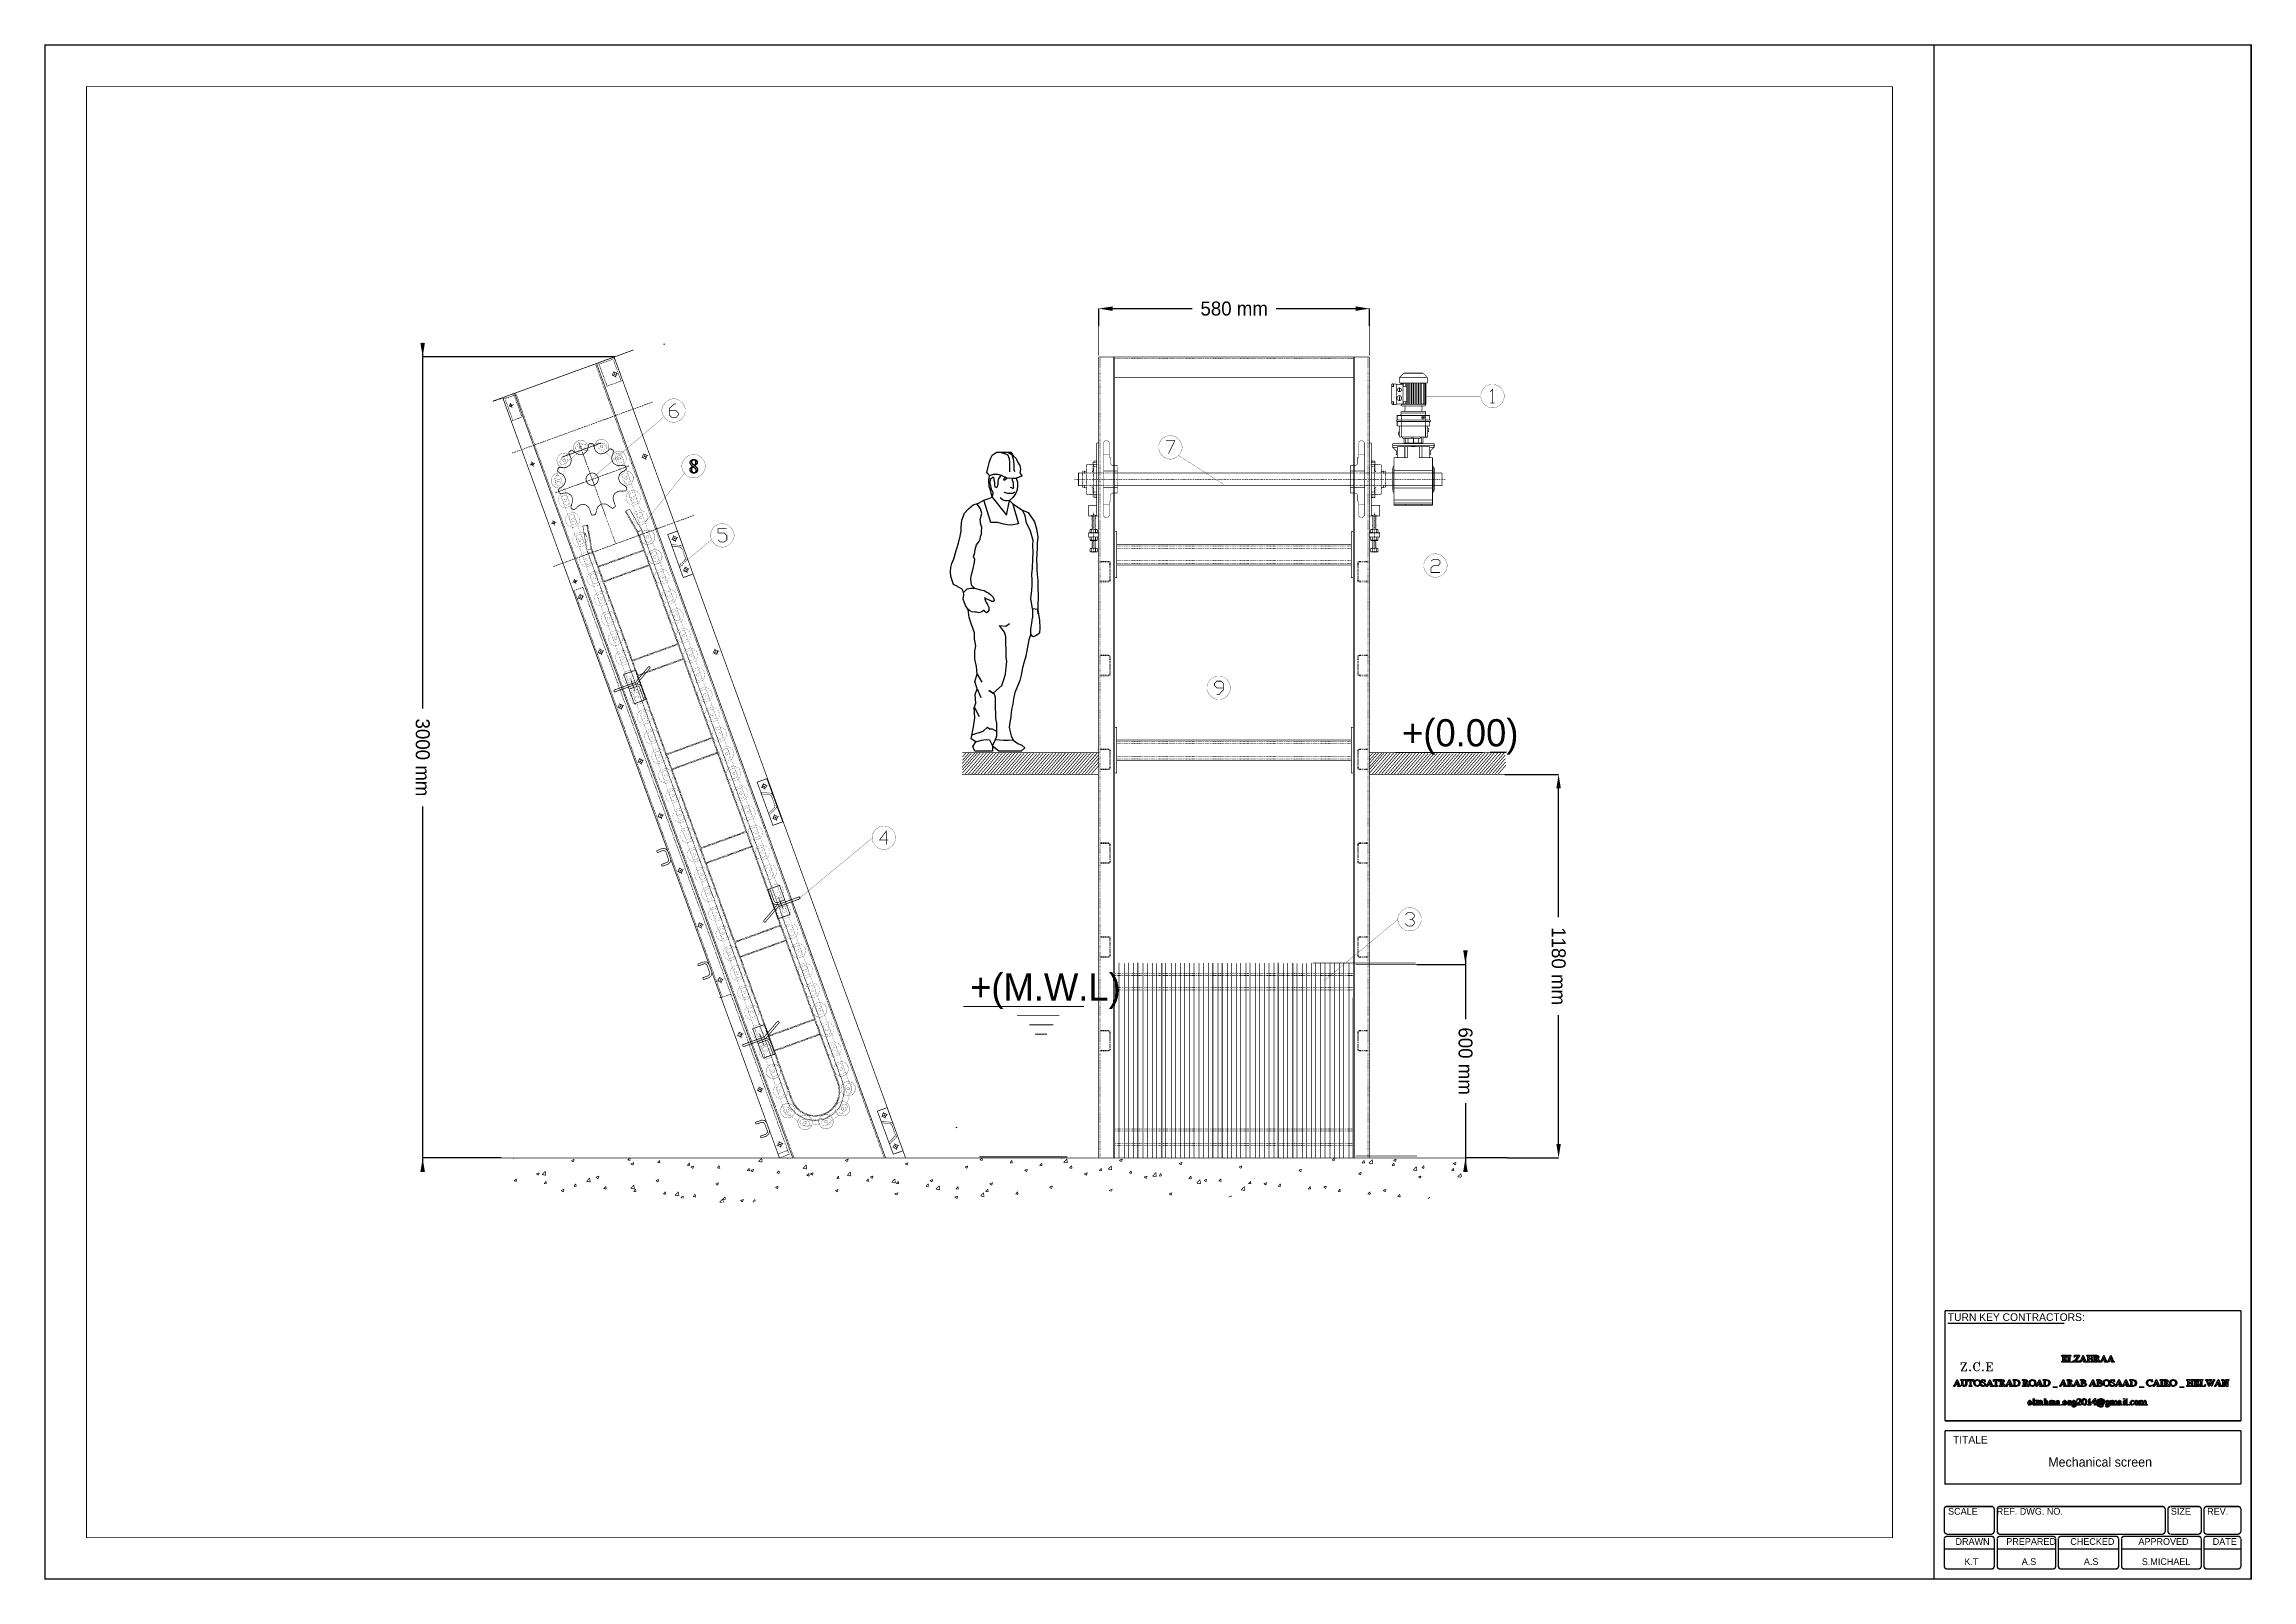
# Model space of a CAD drawing. Extents: x -2.4 to 13.4, y -16 to -5.
import ezdxf

# ---------------------------------------------------------------- set-up
doc = ezdxf.new("R2010")
doc.units = 0
doc.header["$MEASUREMENT"] = 0
doc.dimstyles.get("Standard").update_dxf_attribs({"dimtxt": 0.1, "dimasz": 0.1, "dimexe": 1.25, "dimexo": 0.625, "dimtad": 1, "dimtih": 1, "dimtxsty": 'Standard', "dimcen": 2.5, "dimazin": 3, "dimtfac": 1, "dimtmove": 0, "dimatfit": 3})

msp = doc.modelspace()

# ---------------------------------------------------------------- texts
at = {"color": 0}
for s, height, p in [('+(0.00)', 0.195, (7.297, -10.006)), ('+(M.W.L)', 0.195, (4.204, -11.826)), ('TURN KEY CONTRACTORS:', 0.055, (11.205, -14.119)), ('TITALE', 0.055, (11.242, -14.997)), ('Mechanical screen', 0.06667, (11.924, -15.162)), ('SCALE', 0.0483, (11.207, -15.506)), ('REF. DWG. NO.', 0.04833, (11.555, -15.506)), ('SIZE', 0.0483, (12.802, -15.506)), ('REV.', 0.0483, (13.062, -15.506)), ('DRAWN ', 0.0483, (11.26, -15.722)), ('PREPARED', 0.0483, (11.624, -15.722)), ('CHECKED', 0.0483, (12.082, -15.722)), ('APPROVED', 0.0483, (12.57, -15.722)), ('DATE', 0.0483, (13.102, -15.722)), ('K.T', 0.0483, (11.324, -15.866)), ('A.S', 0.0483, (11.734, -15.866)), ('A.S', 0.0483, (12.179, -15.866)), ('S.MICHAEL', 0.0483, (12.594, -15.866))]:
    msp.add_text(s, height=height, dxfattribs=at).set_placement(p)

# ---------------------------------------------------------------- blocks, each defined once
blk = doc.blocks.new('_CLOSEDFILLED')
at = {"color": 0, "linetype": 'BYBLOCK'}
blk.add_solid([(-1, 0.16), (0, 0), (-1, -0.16)], dxfattribs=at)
blk = doc.blocks.new('*D7')
for p, q in [((8.034, -10.206), (8.418, -10.206)), ((8.418, -11.229), (8.418, -10.306)), ((8.418, -12.852), (8.418, -11.929)), ((8.049, -12.952), (8.418, -12.952))]:
    blk.add_line(p, q)
at = {"layer": 'Defpoints'}
for p in [(8.034, -10.206), (8.049, -12.952), (8.418, -12.952)]:
    blk.add_point(p, dxfattribs=at)
at = {"xscale": 0.1, "yscale": 0.1}
for p, rotation in [((8.418, -10.206), 90), ((8.418, -12.952), 270)]:
    blk.add_blockref('_CLOSEDFILLED', p, dxfattribs=dict(at, rotation=rotation))
at = {"insert": (8.418, -11.579), "char_height": 0.1, "attachment_point": 5, "rotation": 270}
blk.add_mtext('1180 mm', dxfattribs=at)
blk = doc.blocks.new('*D8')
for p, q in [((7.751, -11.466), (7.751, -11.959)), ((7.404, -11.566), (7.751, -11.566)), ((7.751, -12.559), (7.751, -13.052)), ((8.049, -12.952), (7.751, -12.952))]:
    blk.add_line(p, q)
at = {"layer": 'Defpoints'}
for p in [(7.404, -11.566), (7.751, -11.566), (8.049, -12.952)]:
    blk.add_point(p, dxfattribs=at)
at = {"xscale": 0.1, "yscale": 0.1}
for p, rotation in [((7.751, -11.566), 270), ((7.751, -12.952), 90)]:
    blk.add_blockref('_CLOSEDFILLED', p, dxfattribs=dict(at, rotation=rotation))
at = {"insert": (7.751, -12.259), "char_height": 0.1, "attachment_point": 5, "rotation": 270}
blk.add_mtext('600 mm', dxfattribs=at)
blk = doc.blocks.new('*D9')
for p, q in [((5.125, -6.995), (5.125, -6.872)), ((5.225, -6.872), (5.795, -6.872)), ((6.395, -6.872), (6.965, -6.872)), ((7.065, -6.995), (7.065, -6.872))]:
    blk.add_line(p, q)
at = {"layer": 'Defpoints'}
for p in [(5.125, -6.872), (5.125, -6.995), (7.065, -6.995)]:
    blk.add_point(p, dxfattribs=at)
at = {"xscale": 0.1, "yscale": 0.1, "rotation": 180}
blk.add_blockref('_CLOSEDFILLED', (5.125, -6.872), dxfattribs=at)
at = {"xscale": 0.1, "yscale": 0.1}
blk.add_blockref('_CLOSEDFILLED', (7.065, -6.872), dxfattribs=at)
at = {"insert": (6.095, -6.872), "char_height": 0.1, "attachment_point": 5}
blk.add_mtext('580 mm', dxfattribs=at)
blk = doc.blocks.new('*D10')
for p, q in [((0.284, -7.118), (0.284, -9.735)), ((1.657, -7.218), (0.284, -7.218)), ((0.284, -10.435), (0.284, -13.052)), ((0.847, -12.952), (0.284, -12.952))]:
    blk.add_line(p, q)
at = {"layer": 'Defpoints'}
for p in [(0.284, -7.218), (1.657, -7.218), (0.847, -12.952)]:
    blk.add_point(p, dxfattribs=at)
at = {"xscale": 0.1, "yscale": 0.1}
for p, rotation in [((0.284, -7.218), 270), ((0.284, -12.952), 90)]:
    blk.add_blockref('_CLOSEDFILLED', p, dxfattribs=dict(at, rotation=rotation))
at = {"insert": (0.284, -10.085), "char_height": 0.1, "attachment_point": 5, "rotation": 270}
blk.add_mtext('3000 mm', dxfattribs=at)

# ---------------------------------------------------------------- dimensions: what is measured, and where the dimension line sits
at = {"linetype": 'Continuous'}
dim = msp.add_linear_dim(base=(5.125, -6.872), p1=(5.125, -6.995), p2=(7.065, -6.995), text='580 mm', dimstyle='Standard', dxfattribs=at)
dim.commit()
dim.dimension.update_dxf_attribs({"geometry": '*D9', "text_midpoint": (6.095, -6.872)})
dim = msp.add_linear_dim(base=(0.284, -7.218), p1=(1.657, -7.218), p2=(0.847, -12.952), angle=90, text='3000 mm', dimstyle='Standard', dxfattribs=at)
dim.commit()
dim.dimension.update_dxf_attribs({"geometry": '*D10', "text_midpoint": (0.284, -10.085), "dimtype": 160, "text_rotation": 270})
for base, p1, p2, text, picture, middle in [((8.418, -12.952), (8.049, -12.952), (8.034, -10.206), '1180 mm', '*D7', (8.418, -11.579)), ((7.751, -11.566), (7.404, -11.566), (8.049, -12.952), '600 mm', '*D8', (7.751, -12.259))]:
    dim = msp.add_linear_dim(base=base, p1=p1, p2=p2, angle=90, text=text, dimstyle='Standard', dxfattribs=at)
    dim.commit()
    dim.dimension.update_dxf_attribs({"geometry": picture, "text_midpoint": middle, "text_rotation": 270})

# ---------------------------------------------------------------- linework, layer by layer
at = {"color": 0}
for points, const_width in [([(13.377, -4.984), (-2.421, -4.984), (-2.421, -15.967), (13.377, -15.967), (13.377, -4.984)], 0.01), ([(10.809, -5.282), (-2.123, -5.282), (-2.123, -15.671), (10.809, -15.671), (10.809, -5.282)], 0.005), ([(1.659, -7.327), (1.657, -7.327), (1.649, -7.331), (1.645, -7.339), (1.645, -7.341), (1.645, -7.344), (1.649, -7.351), (1.657, -7.356), (1.659, -7.356), (1.662, -7.356), (1.669, -7.351), (1.674, -7.344), (1.674, -7.341), (1.674, -7.339), (1.669, -7.331), (1.662, -7.327), (1.659, -7.327)], 0.005), ([(7.332, -7.555), (7.332, -7.406), (7.329, -7.406), (7.329, -7.555), (7.332, -7.555)], 0.005), ([(7.342, -7.555), (7.342, -7.406), (7.34, -7.406), (7.34, -7.555), (7.342, -7.555)], 0.005), ([(7.354, -7.555), (7.354, -7.406), (7.352, -7.406), (7.352, -7.555), (7.354, -7.555)], 0.005), ([(7.367, -7.555), (7.367, -7.406), (7.364, -7.406), (7.364, -7.555), (7.367, -7.555)], 0.005), ([(7.379, -7.555), (7.379, -7.406), (7.377, -7.406), (7.377, -7.555), (7.379, -7.555)], 0.005), ([(7.392, -7.555), (7.392, -7.406), (7.39, -7.406), (7.39, -7.555), (7.392, -7.555)], 0.005), ([(7.405, -7.555), (7.405, -7.406), (7.402, -7.406), (7.402, -7.555), (7.405, -7.555)], 0.005), ([(7.417, -7.555), (7.417, -7.406), (7.414, -7.406), (7.414, -7.555), (7.417, -7.555)], 0.005), ([(7.427, -7.555), (7.427, -7.406), (7.425, -7.406), (7.425, -7.555), (7.427, -7.555)], 0.005), ([(7.945, -7.414), (7.936, -7.414), (7.912, -7.42), (7.885, -7.438), (7.867, -7.465), (7.86, -7.49), (7.86, -7.498), (7.86, -7.506), (7.867, -7.531), (7.885, -7.557), (7.912, -7.576), (7.936, -7.582), (7.945, -7.582), (7.953, -7.582), (7.977, -7.576), (8.004, -7.557), (8.022, -7.531), (8.029, -7.506), (8.029, -7.498), (8.029, -7.49), (8.022, -7.465), (8.004, -7.438), (7.977, -7.42), (7.953, -7.414), (7.945, -7.414)], 0.00167), ([(0.916, -7.555), (0.914, -7.555), (0.907, -7.562), (0.907, -7.565), (0.907, -7.567), (0.914, -7.574), (0.916, -7.574), (0.918, -7.574), (0.925, -7.567), (0.925, -7.565), (0.925, -7.562), (0.918, -7.555), (0.916, -7.555)], 0.005), ([(2.081, -7.517), (2.073, -7.517), (2.048, -7.524), (2.022, -7.542), (2.004, -7.569), (1.997, -7.593), (1.997, -7.601), (1.997, -7.609), (2.004, -7.634), (2.022, -7.661), (2.048, -7.679), (2.073, -7.685), (2.081, -7.685), (2.089, -7.685), (2.114, -7.679), (2.141, -7.661), (2.159, -7.634), (2.165, -7.609), (2.165, -7.601), (2.165, -7.593), (2.159, -7.569), (2.141, -7.542), (2.114, -7.524), (2.089, -7.517), (2.081, -7.517)], 0.00167), ([(7.278, -7.495), (7.275, -7.495), (7.265, -7.501), (7.26, -7.51), (7.26, -7.513), (7.26, -7.516), (7.265, -7.525), (7.275, -7.531), (7.278, -7.531), (7.281, -7.531), (7.29, -7.525), (7.295, -7.516), (7.295, -7.513), (7.295, -7.51), (7.29, -7.501), (7.281, -7.495), (7.278, -7.495)], 0.005), ([(7.278, -7.439), (7.275, -7.439), (7.268, -7.443), (7.264, -7.45), (7.264, -7.453), (7.264, -7.456), (7.268, -7.463), (7.275, -7.467), (7.278, -7.467), (7.28, -7.467), (7.288, -7.463), (7.292, -7.456), (7.292, -7.453), (7.292, -7.45), (7.288, -7.443), (7.28, -7.439), (7.278, -7.439)], 0.005), ([(7.277, -7.465), (7.277, -7.444), (7.279, -7.444), (7.279, -7.465), (7.277, -7.465)], 0.005), ([(7.277, -7.526), (7.277, -7.502), (7.279, -7.502), (7.279, -7.526), (7.277, -7.526)], 0.005), ([(7.287, -7.555), (7.287, -7.555)], 0.005), ([(7.289, -7.555), (7.289, -7.555)], 0.005), ([(7.292, -7.555), (7.292, -7.555)], 0.005), ([(7.297, -7.555), (7.297, -7.555)], 0.005), ([(7.304, -7.454), (7.304, -7.454), (7.304, -7.454), (7.304, -7.454), (7.304, -7.454), (7.304, -7.454), (7.304, -7.454), (7.304, -7.454), (7.304, -7.454), (7.304, -7.454), (7.304, -7.454), (7.304, -7.454), (7.304, -7.454), (7.304, -7.454), (7.304, -7.454), (7.304, -7.454), (7.304, -7.454), (7.304, -7.454), (7.304, -7.454), (7.304, -7.454), (7.304, -7.454), (7.304, -7.454), (7.304, -7.454), (7.304, -7.454), (7.302, -7.454), (7.302, -7.454), (7.302, -7.454), (7.302, -7.454), (7.302, -7.454), (7.302, -7.454), (7.302, -7.454), (7.302, -7.454), (7.302, -7.454), (7.302, -7.454), (7.302, -7.454), (7.302, -7.454), (7.302, -7.454), (7.302, -7.454), (7.302, -7.454), (7.302, -7.456), (7.302, -7.456), (7.302, -7.456), (7.302, -7.456), (7.302, -7.456), (7.302, -7.456), (7.302, -7.456), (7.302, -7.456), (7.304, -7.456), (7.304, -7.456), (7.304, -7.456), (7.304, -7.456), (7.304, -7.456), (7.304, -7.456), (7.304, -7.456), (7.304, -7.456), (7.304, -7.456), (7.304, -7.456), (7.304, -7.456), (7.304, -7.456), (7.304, -7.456), (7.304, -7.456), (7.304, -7.456), (7.304, -7.456), (7.304, -7.456), (7.304, -7.456), (7.304, -7.456), (7.304, -7.454), (7.304, -7.454), (7.304, -7.454), (7.304, -7.454), (7.304, -7.454)], 0.005), ([(7.448, -7.641), (7.446, -7.641), (7.44, -7.644), (7.437, -7.649), (7.437, -7.651), (7.437, -7.653), (7.44, -7.659), (7.446, -7.662), (7.448, -7.662), (7.45, -7.662), (7.455, -7.659), (7.459, -7.653), (7.459, -7.651), (7.459, -7.649), (7.455, -7.644), (7.45, -7.641), (7.448, -7.641)], 0.005), ([(1.424, -7.859), (1.424, -7.859)], 0.00167), ([(1.457, -7.834), (1.457, -7.834)], 0.00167), ([(1.609, -7.891), (1.609, -7.891)], 0.00167), ([(5.638, -7.781), (5.63, -7.781), (5.605, -7.787), (5.578, -7.805), (5.56, -7.832), (5.554, -7.856), (5.554, -7.865), (5.554, -7.873), (5.56, -7.897), (5.578, -7.924), (5.605, -7.942), (5.63, -7.949), (5.638, -7.949), (5.646, -7.949), (5.671, -7.942), (5.697, -7.924), (5.715, -7.897), (5.722, -7.873), (5.722, -7.865), (5.722, -7.856), (5.715, -7.832), (5.697, -7.805), (5.671, -7.787), (5.646, -7.781), (5.638, -7.781)], 0.00167), ([(1.069, -7.976), (1.067, -7.976), (1.06, -7.982), (1.06, -7.985), (1.06, -7.987), (1.067, -7.994), (1.069, -7.994), (1.072, -7.994), (1.079, -7.987), (1.079, -7.985), (1.079, -7.982), (1.072, -7.976), (1.069, -7.976)], 0.005), ([(1.239, -8.054), (1.239, -8.054)], 0.00167), ([(1.3, -7.949), (1.3, -7.949)], 0.00167), ([(1.305, -7.952), (1.305, -7.952)], 0.00167), ([(1.339, -7.926), (1.339, -7.926)], 0.00167), ([(1.498, -8.049), (1.493, -8.049), (1.481, -8.052), (1.467, -8.062), (1.457, -8.076), (1.454, -8.089), (1.454, -8.093), (1.454, -8.097), (1.457, -8.11), (1.467, -8.124), (1.481, -8.134), (1.493, -8.137), (1.498, -8.137), (1.502, -8.137), (1.515, -8.134), (1.529, -8.124), (1.538, -8.11), (1.542, -8.097), (1.542, -8.093), (1.542, -8.089), (1.538, -8.076), (1.529, -8.062), (1.515, -8.052), (1.502, -8.049), (1.498, -8.049)], 0.005), ([(1.694, -7.954), (1.694, -7.954)], 0.00167), ([(1.707, -7.994), (1.707, -7.994)], 0.00167), ([(1.724, -8.037), (1.724, -8.037)], 0.00167), ([(1.732, -7.974), (1.732, -7.974)], 0.00167), ([(1.874, -7.916), (1.872, -7.916), (1.864, -7.92), (1.86, -7.927), (1.86, -7.93), (1.86, -7.932), (1.864, -7.94), (1.872, -7.944), (1.874, -7.944), (1.877, -7.944), (1.884, -7.94), (1.889, -7.932), (1.889, -7.93), (1.889, -7.927), (1.884, -7.92), (1.877, -7.916), (1.874, -7.916)], 0.005), ([(2.224, -7.916), (2.216, -7.916), (2.192, -7.922), (2.165, -7.94), (2.147, -7.967), (2.14, -7.991), (2.14, -8), (2.14, -8.008), (2.147, -8.032), (2.165, -8.059), (2.192, -8.077), (2.216, -8.084), (2.224, -8.084), (2.233, -8.084), (2.257, -8.077), (2.284, -8.059), (2.302, -8.032), (2.309, -8.008), (2.309, -8), (2.309, -7.991), (2.302, -7.967), (2.284, -7.94), (2.257, -7.922), (2.233, -7.916), (2.224, -7.916)], 0.00167), ([(5.035, -8.037), (5.035, -8.037)], 0.005), ([(5.037, -8.037), (5.037, -8.037)], 0.005), ([(5.089, -7.964), (5.089, -7.964)], 0.005), ([(7.077, -7.974), (7.077, -7.974)], 0.005), ([(7.077, -8.002), (7.077, -8.002)], 0.005), ([(7.077, -8.049), (7.077, -8.049)], 0.005), ([(7.104, -7.987), (7.104, -7.987)], 0.005), ([(7.144, -7.987), (7.144, -7.987)], 0.005), ([(7.145, -7.989), (7.145, -7.989)], 0.005), ([(7.179, -8.049), (7.179, -8.049)], 0.005), ([(7.229, -8.019), (7.229, -8.019)], 0.005), ([(7.264, -7.934), (7.264, -7.934)], 0.005), ([(7.529, -8.012), (7.529, -8.012)], 0.005), ([(1.252, -8.092), (1.252, -8.092)], 0.00167), ([(1.259, -8.092), (1.259, -8.092)], 0.00167), ([(1.289, -8.194), (1.289, -8.194)], 0.00167), ([(1.289, -8.194), (1.289, -8.194)], 0.00167), ([(1.737, -8.076), (1.737, -8.076)], 0.00167), ([(1.744, -8.096), (1.744, -8.096)], 0.00167), ([(1.759, -8.134), (1.759, -8.134)], 0.00167), ([(1.774, -8.177), (1.774, -8.177)], 0.00167), ([(1.774, -8.177), (1.774, -8.177)], 0.00167), ([(1.789, -8.217), (1.789, -8.217)], 0.00167), ([(1.789, -8.217), (1.789, -8.217)], 0.00167), ([(5.009, -8.094), (5.009, -8.094)], 0.005), ([(5.035, -8.151), (5.035, -8.151)], 0.005), ([(5.039, -8.156), (5.039, -8.156)], 0.005), ([(5.039, -8.196), (5.039, -8.196)], 0.005), ([(5.089, -8.094), (5.089, -8.094)], 0.005), ([(5.11, -8.094), (5.11, -8.094)], 0.005), ([(7.077, -8.094), (7.077, -8.094)], 0.005), ([(7.077, -8.139), (7.077, -8.139)], 0.005), ([(7.077, -8.185), (7.077, -8.185)], 0.005), ([(7.077, -8.214), (7.077, -8.214)], 0.005), ([(7.099, -8.094), (7.099, -8.094)], 0.005), ([(7.104, -8.201), (7.104, -8.201)], 0.005), ([(7.144, -8.201), (7.144, -8.201)], 0.005), ([(7.149, -8.156), (7.149, -8.156)], 0.005), ([(7.149, -8.196), (7.149, -8.196)], 0.005), ([(7.179, -8.094), (7.179, -8.094)], 0.005), ([(7.179, -8.139), (7.179, -8.139)], 0.005), ([(7.229, -8.169), (7.229, -8.169)], 0.005), ([(7.24, -8.237), (7.24, -8.157), (7.515, -8.157), (7.515, -8.237), (7.515, -8.242), (7.24, -8.242), (7.24, -8.237)], 0.005), ([(7.529, -8.176), (7.529, -8.176)], 0.005), ([(1.304, -8.234), (1.304, -8.234)], 0.00167), ([(1.304, -8.234), (1.304, -8.234)], 0.00167), ([(1.34, -8.336), (1.34, -8.336)], 0.00167), ([(1.34, -8.336), (1.34, -8.336)], 0.00167), ([(1.355, -8.374), (1.355, -8.374)], 0.00167), ([(1.355, -8.374), (1.355, -8.374)], 0.00167), ([(1.569, -8.287), (1.569, -8.287)], 0.00333), ([(1.572, -8.296), (1.572, -8.296)], 0.00333), ([(1.575, -8.304), (1.575, -8.304)], 0.00333), ([(1.58, -8.321), (1.58, -8.321)], 0.00333), ([(1.584, -8.329), (1.584, -8.329)], 0.00333), ([(1.587, -8.337), (1.587, -8.337)], 0.00333), ([(1.59, -8.346), (1.59, -8.346)], 0.00333), ([(1.595, -8.362), (1.595, -8.362)], 0.00333), ([(1.599, -8.37), (1.599, -8.37)], 0.00333), ([(1.602, -8.379), (1.602, -8.379)], 0.00333), ([(1.825, -8.319), (1.825, -8.319)], 0.00167), ([(1.825, -8.319), (1.825, -8.319)], 0.00167), ([(1.84, -8.357), (1.84, -8.357)], 0.00167), ([(1.84, -8.357), (1.84, -8.357)], 0.00167), ([(5.089, -8.224), (5.089, -8.224)], 0.005), ([(5.089, -8.339), (5.089, -8.339)], 0.005), ([(5.089, -8.365), (5.089, -8.365)], 0.005), ([(5.189, -8.369), (5.17, -8.369), (5.189, -8.369)], 0.00333), ([(6.999, -8.369), (7.017, -8.369), (6.999, -8.369)], 0.00333), ([(7.099, -8.339), (7.099, -8.339)], 0.005), ([(7.099, -8.365), (7.099, -8.365)], 0.005), ([(7.515, -8.274), (7.24, -8.274), (7.24, -8.264), (7.515, -8.264), (7.515, -8.274)], 0.005), ([(1.223, -8.395), (1.22, -8.395), (1.214, -8.402), (1.214, -8.405), (1.214, -8.407), (1.22, -8.414), (1.223, -8.414), (1.225, -8.414), (1.232, -8.407), (1.232, -8.405), (1.232, -8.402), (1.225, -8.395), (1.223, -8.395)], 0.005), ([(1.392, -8.477), (1.392, -8.477)], 0.00167), ([(1.392, -8.477), (1.392, -8.477)], 0.00167), ([(1.405, -8.516), (1.405, -8.516)], 0.00167), ([(1.405, -8.516), (1.405, -8.516)], 0.00167), ([(1.605, -8.387), (1.605, -8.387)], 0.00333), ([(1.614, -8.412), (1.614, -8.412)], 0.00333), ([(1.877, -8.459), (1.877, -8.459)], 0.00167), ([(1.892, -8.499), (1.892, -8.499)], 0.00167), ([(1.899, -8.519), (1.899, -8.519)], 0.00167), ([(2.22, -8.772), (2.109, -8.464), (2.039, -8.489), (2.15, -8.797), (2.22, -8.772)], 0.005), ([(2.088, -8.504), (2.085, -8.504), (2.078, -8.508), (2.074, -8.515), (2.074, -8.518), (2.074, -8.52), (2.078, -8.528), (2.085, -8.532), (2.088, -8.532), (2.09, -8.532), (2.098, -8.528), (2.102, -8.52), (2.102, -8.518), (2.102, -8.515), (2.098, -8.508), (2.09, -8.504), (2.088, -8.504)], 0.005), ([(2.429, -8.411), (2.421, -8.411), (2.397, -8.417), (2.37, -8.435), (2.352, -8.462), (2.345, -8.486), (2.345, -8.495), (2.345, -8.503), (2.352, -8.527), (2.37, -8.554), (2.397, -8.572), (2.421, -8.579), (2.429, -8.579), (2.438, -8.579), (2.462, -8.572), (2.489, -8.554), (2.507, -8.527), (2.514, -8.503), (2.514, -8.495), (2.514, -8.486), (2.507, -8.462), (2.489, -8.435), (2.462, -8.417), (2.438, -8.411), (2.429, -8.411)], 0.00167), ([(5.089, -8.401), (5.089, -8.401)], 0.005), ([(5.089, -8.427), (5.089, -8.427)], 0.005), ([(5.089, -8.454), (5.089, -8.454)], 0.005), ([(5.089, -8.462), (5.089, -8.462)], 0.005), ([(5.089, -8.489), (5.089, -8.489)], 0.005), ([(5.089, -8.516), (5.089, -8.516)], 0.005), ([(5.239, -8.469), (5.254, -8.469), (5.254, -8.797), (5.239, -8.797), (5.239, -8.469)], 0.005), ([(6.949, -8.469), (6.934, -8.469), (6.934, -8.797), (6.949, -8.797), (6.949, -8.469)], 0.005), ([(7.099, -8.401), (7.099, -8.401)], 0.005), ([(7.099, -8.427), (7.099, -8.427)], 0.005), ([(7.099, -8.454), (7.099, -8.454)], 0.005), ([(7.099, -8.462), (7.099, -8.462)], 0.005), ([(7.099, -8.489), (7.099, -8.489)], 0.005), ([(7.099, -8.516), (7.099, -8.516)], 0.005), ([(1.444, -8.617), (1.444, -8.617)], 0.00167), ([(1.444, -8.617), (1.444, -8.617)], 0.00167), ([(1.457, -8.657), (1.457, -8.657)], 0.00167), ([(1.457, -8.657), (1.457, -8.657)], 0.00167), ([(1.912, -8.557), (1.912, -8.557)], 0.00167), ([(1.929, -8.601), (1.929, -8.601)], 0.00167), ([(1.942, -8.639), (1.942, -8.639)], 0.00167), ([(1.95, -8.659), (1.95, -8.659)], 0.00167), ([(5.089, -8.551), (5.089, -8.551)], 0.005), ([(5.089, -8.577), (5.089, -8.577)], 0.005), ([(5.089, -8.604), (5.089, -8.604)], 0.005), ([(5.089, -8.612), (5.089, -8.612)], 0.005), ([(7.099, -8.551), (7.099, -8.551)], 0.005), ([(7.099, -8.577), (7.099, -8.577)], 0.005), ([(7.099, -8.604), (7.099, -8.604)], 0.005), ([(7.099, -8.612), (7.099, -8.612)], 0.005), ([(7.536, -8.627), (7.528, -8.627), (7.503, -8.634), (7.477, -8.652), (7.459, -8.679), (7.452, -8.703), (7.452, -8.711), (7.452, -8.719), (7.459, -8.744), (7.477, -8.771), (7.503, -8.789), (7.528, -8.796), (7.536, -8.796), (7.544, -8.796), (7.569, -8.789), (7.596, -8.771), (7.614, -8.744), (7.62, -8.719), (7.62, -8.711), (7.62, -8.703), (7.614, -8.679), (7.596, -8.652), (7.569, -8.634), (7.544, -8.627), (7.536, -8.627)], 0.00167), ([(1.374, -8.816), (1.372, -8.816), (1.365, -8.822), (1.365, -8.825), (1.365, -8.827), (1.372, -8.834), (1.374, -8.834), (1.377, -8.834), (1.384, -8.827), (1.384, -8.825), (1.384, -8.822), (1.377, -8.816), (1.374, -8.816)], 0.005), ([(1.494, -8.759), (1.494, -8.759)], 0.00167), ([(1.494, -8.759), (1.494, -8.759)], 0.00167), ([(1.509, -8.797), (1.509, -8.797)], 0.00167), ([(1.509, -8.797), (1.509, -8.797)], 0.00167), ([(1.964, -8.699), (1.964, -8.699)], 0.00167), ([(1.98, -8.742), (1.98, -8.742)], 0.00167), ([(1.98, -8.742), (1.98, -8.742)], 0.00167), ([(1.994, -8.781), (1.994, -8.781)], 0.00167), ([(1.994, -8.781), (1.994, -8.781)], 0.00167), ([(2.169, -8.727), (2.167, -8.727), (2.159, -8.731), (2.155, -8.739), (2.155, -8.741), (2.155, -8.744), (2.159, -8.751), (2.167, -8.756), (2.169, -8.756), (2.172, -8.756), (2.179, -8.751), (2.184, -8.744), (2.184, -8.741), (2.184, -8.739), (2.179, -8.731), (2.172, -8.727), (2.169, -8.727)], 0.005), ([(1.416, -8.922), (1.414, -8.922), (1.406, -8.926), (1.402, -8.934), (1.402, -8.936), (1.402, -8.939), (1.406, -8.946), (1.414, -8.951), (1.416, -8.951), (1.419, -8.951), (1.426, -8.946), (1.43, -8.939), (1.43, -8.936), (1.43, -8.934), (1.426, -8.926), (1.419, -8.922), (1.416, -8.922)], 0.005), ([(1.545, -8.899), (1.545, -8.899)], 0.00167), ([(1.545, -8.899), (1.545, -8.899)], 0.00167), ([(1.56, -8.939), (1.56, -8.939)], 0.00167), ([(1.56, -8.939), (1.56, -8.939)], 0.00167), ([(2.03, -8.882), (2.03, -8.882)], 0.00167), ([(2.03, -8.882), (2.03, -8.882)], 0.00167), ([(2.045, -8.922), (2.045, -8.922)], 0.00167), ([(2.045, -8.922), (2.045, -8.922)], 0.00167), ([(1.597, -9.041), (1.597, -9.041)], 0.00167), ([(1.597, -9.041), (1.597, -9.041)], 0.00167), ([(1.612, -9.079), (1.612, -9.079)], 0.00167), ([(1.612, -9.079), (1.612, -9.079)], 0.00167), ([(2.082, -9.024), (2.082, -9.024)], 0.00167), ([(2.082, -9.024), (2.082, -9.024)], 0.00167), ([(2.097, -9.062), (2.097, -9.062)], 0.00167), ([(2.097, -9.062), (2.097, -9.062)], 0.00167), ([(2.134, -9.164), (2.134, -9.164)], 0.00167), ([(2.134, -9.164), (2.134, -9.164)], 0.00167), ([(1.558, -9.314), (1.555, -9.314), (1.548, -9.318), (1.544, -9.325), (1.544, -9.328), (1.544, -9.331), (1.548, -9.338), (1.555, -9.342), (1.558, -9.342), (1.56, -9.342), (1.568, -9.338), (1.572, -9.331), (1.572, -9.328), (1.572, -9.325), (1.568, -9.318), (1.56, -9.314), (1.558, -9.314)], 0.005), ([(1.649, -9.18), (1.649, -9.18)], 0.00167), ([(1.649, -9.18), (1.649, -9.18)], 0.00167), ([(1.662, -9.221), (1.662, -9.221)], 0.00167), ([(1.662, -9.221), (1.662, -9.221)], 0.00167), ([(1.7, -9.322), (1.7, -9.322)], 0.00167), ([(1.7, -9.322), (1.7, -9.322)], 0.00167), ([(2.149, -9.204), (2.149, -9.204)], 0.00167), ([(2.149, -9.204), (2.149, -9.204)], 0.00167), ([(2.185, -9.305), (2.185, -9.305)], 0.00167), ([(2.185, -9.305), (2.185, -9.305)], 0.00167), ([(2.383, -9.316), (2.38, -9.316), (2.373, -9.32), (2.369, -9.327), (2.369, -9.33), (2.369, -9.332), (2.373, -9.34), (2.38, -9.344), (2.383, -9.344), (2.385, -9.344), (2.393, -9.34), (2.397, -9.332), (2.397, -9.33), (2.397, -9.327), (2.393, -9.32), (2.385, -9.316), (2.383, -9.316)], 0.005), ([(1.714, -9.362), (1.714, -9.362)], 0.00167), ([(1.714, -9.362), (1.714, -9.362)], 0.00167), ([(1.75, -9.464), (1.75, -9.464)], 0.00167), ([(1.75, -9.464), (1.75, -9.464)], 0.00167), ([(2.199, -9.344), (2.199, -9.344)], 0.00167), ([(2.199, -9.344), (2.199, -9.344)], 0.00167), ([(2.237, -9.446), (2.237, -9.446)], 0.00167), ([(2.237, -9.446), (2.237, -9.446)], 0.00167), ([(2.25, -9.486), (2.25, -9.486)], 0.00167), ([(2.25, -9.486), (2.25, -9.486)], 0.00167), ([(1.765, -9.502), (1.765, -9.502)], 0.00167), ([(1.765, -9.502), (1.765, -9.502)], 0.00167), ([(1.802, -9.604), (1.802, -9.604)], 0.00167), ([(1.802, -9.604), (1.802, -9.604)], 0.00167), ([(1.817, -9.644), (1.817, -9.644)], 0.00167), ([(1.817, -9.644), (1.817, -9.644)], 0.00167), ([(2.287, -9.587), (2.287, -9.587)], 0.00167), ([(2.287, -9.587), (2.287, -9.587)], 0.00167), ([(2.302, -9.627), (2.302, -9.627)], 0.00167), ([(2.302, -9.627), (2.302, -9.627)], 0.00167), ([(5.985, -9.502), (5.976, -9.502), (5.952, -9.509), (5.925, -9.527), (5.907, -9.554), (5.9, -9.578), (5.9, -9.586), (5.9, -9.595), (5.907, -9.619), (5.925, -9.646), (5.952, -9.664), (5.976, -9.671), (5.985, -9.671), (5.993, -9.671), (6.017, -9.664), (6.044, -9.646), (6.062, -9.619), (6.069, -9.595), (6.069, -9.586), (6.069, -9.578), (6.062, -9.554), (6.044, -9.527), (6.017, -9.509), (5.993, -9.502), (5.985, -9.502)], 0.00167), ([(1.701, -9.706), (1.699, -9.706), (1.691, -9.71), (1.687, -9.717), (1.687, -9.72), (1.687, -9.722), (1.691, -9.73), (1.699, -9.734), (1.701, -9.734), (1.704, -9.734), (1.711, -9.73), (1.715, -9.722), (1.715, -9.72), (1.715, -9.717), (1.711, -9.71), (1.704, -9.706), (1.701, -9.706)], 0.005), ([(1.854, -9.745), (1.854, -9.745)], 0.00167), ([(1.854, -9.745), (1.854, -9.745)], 0.00167), ([(1.869, -9.784), (1.869, -9.784)], 0.00167), ([(1.869, -9.784), (1.869, -9.784)], 0.00167), ([(2.339, -9.729), (2.339, -9.729)], 0.00167), ([(2.339, -9.729), (2.339, -9.729)], 0.00167), ([(2.354, -9.767), (2.354, -9.767)], 0.00167), ([(2.354, -9.767), (2.354, -9.767)], 0.00167), ([(1.905, -9.886), (1.905, -9.886)], 0.00167), ([(1.905, -9.886), (1.905, -9.886)], 0.00167), ([(1.919, -9.926), (1.919, -9.926)], 0.00167), ([(1.919, -9.926), (1.919, -9.926)], 0.00167), ([(2.39, -9.869), (2.39, -9.869)], 0.00167), ([(2.39, -9.869), (2.39, -9.869)], 0.00167), ([(2.404, -9.909), (2.404, -9.909)], 0.00167), ([(2.404, -9.909), (2.404, -9.909)], 0.00167), ([(5.239, -9.869), (5.254, -9.869), (5.254, -10.197), (5.239, -10.197), (5.239, -9.869)], 0.005), ([(6.949, -9.869), (6.934, -9.869), (6.934, -10.197), (6.949, -10.197), (6.949, -9.869)], 0.005), ([(1.845, -10.097), (1.842, -10.097), (1.834, -10.101), (1.83, -10.109), (1.83, -10.111), (1.83, -10.114), (1.834, -10.121), (1.842, -10.126), (1.845, -10.126), (1.847, -10.126), (1.854, -10.121), (1.859, -10.114), (1.859, -10.111), (1.859, -10.109), (1.854, -10.101), (1.847, -10.097), (1.845, -10.097)], 0.005), ([(1.957, -10.027), (1.957, -10.027)], 0.00167), ([(1.957, -10.027), (1.957, -10.027)], 0.00167), ([(1.97, -10.066), (1.97, -10.066)], 0.00167), ([(1.97, -10.066), (1.97, -10.066)], 0.00167), ([(2.442, -10.011), (2.442, -10.011)], 0.00167), ([(2.442, -10.011), (2.442, -10.011)], 0.00167), ([(2.455, -10.049), (2.455, -10.049)], 0.00167), ([(2.455, -10.049), (2.455, -10.049)], 0.00167), ([(2.007, -10.169), (2.007, -10.169)], 0.00167), ([(2.007, -10.169), (2.007, -10.169)], 0.00167), ([(2.022, -10.207), (2.022, -10.207)], 0.00167), ([(2.022, -10.207), (2.022, -10.207)], 0.00167), ([(2.492, -10.15), (2.492, -10.15)], 0.00167), ([(2.492, -10.15), (2.492, -10.15)], 0.00167), ([(2.507, -10.191), (2.507, -10.191)], 0.00167), ([(2.507, -10.191), (2.507, -10.191)], 0.00167), ([(2.862, -10.546), (2.749, -10.237), (2.679, -10.262), (2.792, -10.571), (2.862, -10.546)], 0.005), ([(2.729, -10.277), (2.727, -10.277), (2.719, -10.281), (2.715, -10.289), (2.715, -10.291), (2.715, -10.294), (2.719, -10.301), (2.727, -10.305), (2.729, -10.305), (2.732, -10.305), (2.739, -10.301), (2.744, -10.294), (2.744, -10.291), (2.744, -10.289), (2.739, -10.281), (2.732, -10.277), (2.729, -10.277)], 0.005), ([(2.059, -10.309), (2.059, -10.309)], 0.00167), ([(2.059, -10.309), (2.059, -10.309)], 0.00167), ([(2.074, -10.349), (2.074, -10.349)], 0.00167), ([(2.074, -10.349), (2.074, -10.349)], 0.00167), ([(2.544, -10.292), (2.544, -10.292)], 0.00167), ([(2.544, -10.292), (2.544, -10.292)], 0.00167), ([(2.559, -10.331), (2.559, -10.331)], 0.00167), ([(2.559, -10.331), (2.559, -10.331)], 0.00167), ([(2.595, -10.434), (2.595, -10.434)], 0.00167), ([(2.595, -10.434), (2.595, -10.434)], 0.00167), ([(1.986, -10.489), (1.984, -10.489), (1.976, -10.493), (1.972, -10.5), (1.972, -10.503), (1.972, -10.506), (1.976, -10.513), (1.984, -10.517), (1.986, -10.517), (1.989, -10.517), (1.996, -10.513), (2, -10.506), (2, -10.503), (2, -10.5), (1.996, -10.493), (1.989, -10.489), (1.986, -10.489)], 0.005), ([(2.11, -10.451), (2.11, -10.451)], 0.00167), ([(2.11, -10.451), (2.11, -10.451)], 0.00167), ([(2.124, -10.489), (2.124, -10.489)], 0.00167), ([(2.124, -10.489), (2.124, -10.489)], 0.00167), ([(2.162, -10.59), (2.162, -10.59)], 0.00167), ([(2.162, -10.59), (2.162, -10.59)], 0.00167), ([(2.61, -10.472), (2.61, -10.472)], 0.00167), ([(2.61, -10.472), (2.61, -10.472)], 0.00167), ([(2.647, -10.574), (2.647, -10.574)], 0.00167), ([(2.647, -10.574), (2.647, -10.574)], 0.00167), ([(2.809, -10.501), (2.807, -10.501), (2.799, -10.505), (2.795, -10.512), (2.795, -10.515), (2.795, -10.517), (2.799, -10.525), (2.807, -10.529), (2.809, -10.529), (2.812, -10.529), (2.819, -10.525), (2.824, -10.517), (2.824, -10.515), (2.824, -10.512), (2.819, -10.505), (2.812, -10.501), (2.809, -10.501)], 0.005), ([(3.586, -10.576), (3.578, -10.576), (3.553, -10.582), (3.527, -10.6), (3.509, -10.627), (3.502, -10.651), (3.502, -10.66), (3.502, -10.668), (3.509, -10.692), (3.527, -10.719), (3.553, -10.737), (3.578, -10.744), (3.586, -10.744), (3.594, -10.744), (3.619, -10.737), (3.646, -10.719), (3.664, -10.692), (3.67, -10.668), (3.67, -10.66), (3.67, -10.651), (3.664, -10.627), (3.646, -10.6), (3.619, -10.582), (3.594, -10.576), (3.586, -10.576)], 0.00167), ([(2.175, -10.631), (2.175, -10.631)], 0.00167), ([(2.175, -10.631), (2.175, -10.631)], 0.00167), ([(2.212, -10.732), (2.212, -10.732)], 0.00167), ([(2.212, -10.732), (2.212, -10.732)], 0.00167), ([(2.66, -10.614), (2.66, -10.614)], 0.00167), ([(2.66, -10.614), (2.66, -10.614)], 0.00167), ([(2.699, -10.715), (2.699, -10.715)], 0.00167), ([(2.699, -10.715), (2.699, -10.715)], 0.00167), ([(2.129, -10.881), (2.127, -10.881), (2.119, -10.885), (2.115, -10.892), (2.115, -10.895), (2.115, -10.897), (2.119, -10.905), (2.127, -10.909), (2.129, -10.909), (2.132, -10.909), (2.139, -10.905), (2.144, -10.897), (2.144, -10.895), (2.144, -10.892), (2.139, -10.885), (2.132, -10.881), (2.129, -10.881)], 0.005), ([(2.227, -10.771), (2.227, -10.771)], 0.00167), ([(2.227, -10.771), (2.227, -10.771)], 0.00167), ([(2.264, -10.872), (2.264, -10.872)], 0.00167), ([(2.264, -10.872), (2.264, -10.872)], 0.00167), ([(2.712, -10.754), (2.712, -10.754)], 0.00167), ([(2.712, -10.754), (2.712, -10.754)], 0.00167), ([(2.749, -10.856), (2.749, -10.856)], 0.00167), ([(2.749, -10.856), (2.749, -10.856)], 0.00167), ([(2.764, -10.896), (2.764, -10.896)], 0.00167), ([(2.764, -10.896), (2.764, -10.896)], 0.00167), ([(2.279, -10.912), (2.279, -10.912)], 0.00167), ([(2.279, -10.912), (2.279, -10.912)], 0.00167), ([(2.315, -11.014), (2.315, -11.014)], 0.00167), ([(2.315, -11.014), (2.315, -11.014)], 0.00167), ([(2.33, -11.054), (2.33, -11.054)], 0.00167), ([(2.33, -11.054), (2.33, -11.054)], 0.00167), ([(2.8, -10.997), (2.8, -10.997)], 0.00167), ([(2.8, -10.997), (2.8, -10.997)], 0.00167), ([(2.815, -11.036), (2.815, -11.036)], 0.00167), ([(2.815, -11.036), (2.815, -11.036)], 0.00167), ([(2.367, -11.156), (2.367, -11.156)], 0.00167), ([(2.367, -11.156), (2.367, -11.156)], 0.00167), ([(2.38, -11.194), (2.38, -11.194)], 0.00167), ([(2.38, -11.194), (2.38, -11.194)], 0.00167), ([(2.852, -11.137), (2.852, -11.137)], 0.00167), ([(2.852, -11.137), (2.852, -11.137)], 0.00167), ([(2.867, -11.177), (2.867, -11.177)], 0.00167), ([(2.867, -11.177), (2.867, -11.177)], 0.00167), ([(7.351, -11.159), (7.343, -11.159), (7.318, -11.165), (7.292, -11.183), (7.274, -11.21), (7.267, -11.235), (7.267, -11.243), (7.267, -11.251), (7.274, -11.276), (7.292, -11.303), (7.318, -11.321), (7.343, -11.327), (7.351, -11.327), (7.359, -11.327), (7.384, -11.321), (7.411, -11.303), (7.429, -11.276), (7.435, -11.251), (7.435, -11.243), (7.435, -11.235), (7.429, -11.21), (7.411, -11.183), (7.384, -11.165), (7.359, -11.159), (7.351, -11.159)], 0.00167), ([(2.271, -11.272), (2.269, -11.272), (2.261, -11.276), (2.257, -11.284), (2.257, -11.286), (2.257, -11.289), (2.261, -11.296), (2.269, -11.301), (2.271, -11.301), (2.274, -11.301), (2.281, -11.296), (2.285, -11.289), (2.285, -11.286), (2.285, -11.284), (2.281, -11.276), (2.274, -11.272), (2.271, -11.272)], 0.005), ([(2.419, -11.296), (2.419, -11.296)], 0.00167), ([(2.419, -11.296), (2.419, -11.296)], 0.00167), ([(2.432, -11.335), (2.432, -11.335)], 0.00167), ([(2.432, -11.335), (2.432, -11.335)], 0.00167), ([(2.904, -11.279), (2.904, -11.279)], 0.00167), ([(2.904, -11.279), (2.904, -11.279)], 0.00167), ([(2.917, -11.319), (2.917, -11.319)], 0.00167), ([(2.917, -11.319), (2.917, -11.319)], 0.00167), ([(2.469, -11.437), (2.469, -11.437)], 0.00167), ([(2.469, -11.437), (2.469, -11.437)], 0.00167), ([(2.484, -11.476), (2.484, -11.476)], 0.00167), ([(2.484, -11.476), (2.484, -11.476)], 0.00167), ([(2.955, -11.421), (2.955, -11.421)], 0.00167), ([(2.955, -11.421), (2.955, -11.421)], 0.00167), ([(2.969, -11.459), (2.969, -11.459)], 0.00167), ([(2.969, -11.459), (2.969, -11.459)], 0.00167), ([(2.414, -11.664), (2.412, -11.664), (2.404, -11.668), (2.4, -11.675), (2.4, -11.678), (2.4, -11.68), (2.404, -11.688), (2.412, -11.692), (2.414, -11.692), (2.417, -11.692), (2.424, -11.688), (2.429, -11.68), (2.429, -11.678), (2.429, -11.675), (2.424, -11.668), (2.417, -11.664), (2.414, -11.664)], 0.005), ([(2.52, -11.577), (2.52, -11.577)], 0.00167), ([(2.52, -11.577), (2.52, -11.577)], 0.00167), ([(2.535, -11.617), (2.535, -11.617)], 0.00167), ([(2.535, -11.617), (2.535, -11.617)], 0.00167), ([(3.005, -11.56), (3.005, -11.56)], 0.00167), ([(3.005, -11.56), (3.005, -11.56)], 0.00167), ([(3.02, -11.601), (3.02, -11.601)], 0.00167), ([(3.02, -11.601), (3.02, -11.601)], 0.00167), ([(2.572, -11.719), (2.572, -11.719)], 0.00167), ([(2.572, -11.719), (2.572, -11.719)], 0.00167), ([(2.587, -11.759), (2.587, -11.759)], 0.00167), ([(2.587, -11.759), (2.587, -11.759)], 0.00167), ([(3.057, -11.702), (3.057, -11.702)], 0.00167), ([(3.057, -11.702), (3.057, -11.702)], 0.00167), ([(3.072, -11.74), (3.072, -11.74)], 0.00167), ([(3.072, -11.74), (3.072, -11.74)], 0.00167), ([(3.109, -11.842), (3.109, -11.842)], 0.00167), ([(2.624, -11.861), (2.624, -11.861)], 0.00167), ([(2.624, -11.861), (2.624, -11.861)], 0.00167), ([(2.637, -11.899), (2.637, -11.899)], 0.00167), ([(2.637, -11.899), (2.637, -11.899)], 0.00167), ([(2.675, -12.001), (2.675, -12.001)], 0.00167), ([(2.675, -12.001), (2.675, -12.001)], 0.00167), ([(3.122, -11.882), (3.122, -11.882)], 0.00167), ([(3.13, -11.902), (3.13, -11.902)], 0.00167), ([(3.144, -11.941), (3.144, -11.941)], 0.00167), ([(2.556, -12.055), (2.554, -12.055), (2.546, -12.06), (2.542, -12.067), (2.542, -12.07), (2.542, -12.072), (2.546, -12.08), (2.554, -12.084), (2.556, -12.084), (2.559, -12.084), (2.566, -12.08), (2.57, -12.072), (2.57, -12.07), (2.57, -12.067), (2.566, -12.06), (2.559, -12.055), (2.556, -12.055)], 0.005), ([(2.689, -12.041), (2.689, -12.041)], 0.00167), ([(2.689, -12.041), (2.689, -12.041)], 0.00167), ([(2.725, -12.142), (2.725, -12.142)], 0.00167), ([(2.725, -12.142), (2.725, -12.142)], 0.00167), ([(3.182, -12.042), (3.182, -12.042)], 0.00167), ([(3.182, -12.042), (3.182, -12.042)], 0.00167), ([(3.195, -12.082), (3.195, -12.082)], 0.00167), ([(3.195, -12.082), (3.195, -12.082)], 0.00167), ([(2.74, -12.18), (2.74, -12.18)], 0.00167), ([(2.74, -12.18), (2.74, -12.18)], 0.00167), ([(2.777, -12.282), (2.777, -12.282)], 0.00167), ([(2.792, -12.322), (2.792, -12.322)], 0.00167), ([(3.232, -12.184), (3.232, -12.184)], 0.00167), ([(3.232, -12.184), (3.232, -12.184)], 0.00167), ([(3.247, -12.222), (3.247, -12.222)], 0.00167), ([(3.247, -12.222), (3.247, -12.222)], 0.00167), ([(3.262, -12.266), (3.262, -12.266)], 0.00167), ([(3.277, -12.305), (3.277, -12.305)], 0.00167), ([(3.284, -12.324), (3.284, -12.324)], 0.00167), ([(2.699, -12.449), (2.697, -12.449), (2.689, -12.453), (2.685, -12.46), (2.685, -12.463), (2.685, -12.465), (2.689, -12.473), (2.697, -12.477), (2.699, -12.477), (2.702, -12.477), (2.709, -12.473), (2.714, -12.465), (2.714, -12.463), (2.714, -12.46), (2.709, -12.453), (2.702, -12.449), (2.699, -12.449)], 0.005), ([(2.799, -12.342), (2.799, -12.342)], 0.00167), ([(2.814, -12.381), (2.814, -12.381)], 0.00167), ([(2.85, -12.482), (2.85, -12.482)], 0.00167), ([(2.85, -12.482), (2.85, -12.482)], 0.00167), ([(3.299, -12.364), (3.299, -12.364)], 0.00167), ([(3.314, -12.407), (3.314, -12.407)], 0.00167), ([(3.329, -12.446), (3.329, -12.446)], 0.00167), ([(3.334, -12.446), (3.334, -12.446)], 0.00167), ([(3.345, -12.406), (3.345, -12.406)], 0.00167), ([(2.864, -12.522), (2.864, -12.522)], 0.00167), ([(2.864, -12.522), (2.864, -12.522)], 0.00167), ([(2.902, -12.624), (2.902, -12.624)], 0.00167), ([(2.94, -12.642), (2.94, -12.642)], 0.00167), ([(3.294, -12.59), (3.294, -12.59)], 0.00167), ([(3.299, -12.594), (3.299, -12.594)], 0.00167), ([(3.305, -12.551), (3.305, -12.551)], 0.00167), ([(3.724, -12.901), (3.61, -12.592), (3.54, -12.617), (3.654, -12.925), (3.724, -12.901)], 0.005), ([(3.589, -12.632), (3.587, -12.632), (3.579, -12.636), (3.575, -12.644), (3.575, -12.646), (3.575, -12.649), (3.579, -12.656), (3.587, -12.661), (3.589, -12.661), (3.592, -12.661), (3.599, -12.656), (3.604, -12.649), (3.604, -12.646), (3.604, -12.644), (3.599, -12.636), (3.592, -12.632), (3.589, -12.632)], 0.005), ([(2.915, -12.662), (2.915, -12.662)], 0.00167), ([(3.065, -12.727), (3.065, -12.727)], 0.00167), ([(3.18, -12.685), (3.18, -12.685)], 0.00167), ([(0.885, -12.959), (0.885, -12.959)], 0.005), ([(1.144, -12.959), (1.144, -12.959)], 0.005), ([(2.004, -12.952), (2.004, -12.952)], 0.005), ([(2.225, -12.96), (2.225, -12.96)], 0.005), ([(2.843, -12.84), (2.84, -12.84), (2.833, -12.845), (2.829, -12.852), (2.829, -12.855), (2.829, -12.857), (2.833, -12.865), (2.84, -12.869), (2.843, -12.869), (2.845, -12.869), (2.853, -12.865), (2.857, -12.857), (2.857, -12.855), (2.857, -12.852), (2.853, -12.845), (2.845, -12.84), (2.843, -12.84)], 0.005), ([(2.985, -12.956), (2.985, -12.956)], 0.005), ([(3.537, -12.964), (3.537, -12.964)], 0.005), ([(3.56, -12.956), (3.56, -12.956)], 0.005), ([(3.612, -12.956), (3.612, -12.956)], 0.005), ([(3.671, -12.856), (3.669, -12.856), (3.661, -12.86), (3.657, -12.867), (3.657, -12.87), (3.657, -12.872), (3.661, -12.88), (3.669, -12.884), (3.671, -12.884), (3.674, -12.884), (3.681, -12.88), (3.685, -12.872), (3.685, -12.87), (3.685, -12.867), (3.681, -12.86), (3.674, -12.856), (3.671, -12.856)], 0.005), ([(3.742, -12.952), (3.742, -12.952)], 0.005), ([(4.197, -12.959), (4.197, -12.959)], 0.005), ([(4.397, -12.959), (4.397, -12.959)], 0.005), ([(5.109, -12.964), (5.109, -12.964)], 0.005), ([(5.257, -12.952), (5.257, -12.952)], 0.005), ([(5.872, -12.957), (5.872, -12.957)], 0.005), ([(6.005, -12.96), (6.005, -12.96)], 0.005), ([(6.452, -12.959), (6.452, -12.959)], 0.005), ([(6.63, -12.952), (6.63, -12.952)], 0.005), ([(6.864, -12.954), (6.864, -12.954)], 0.005), ([(7.022, -12.96), (7.022, -12.96)], 0.005), ([(7.482, -12.959), (7.482, -12.959)], 0.005), ([(7.65, -12.959), (7.65, -12.959)], 0.005), ([(7.754, -12.954), (7.754, -12.954)], 0.005), ([(0.955, -12.982), (0.955, -12.982)], 0.005), ([(0.957, -13.026), (0.957, -13.026)], 0.005), ([(0.959, -12.976), (0.959, -12.976)], 0.005), ([(1.005, -13.029), (1.005, -13.029)], 0.005), ([(1.022, -13.016), (1.022, -13.016)], 0.005), ([(1.065, -13.076), (1.065, -13.076)], 0.005), ([(1.119, -12.982), (1.119, -12.982)], 0.005), ([(1.13, -12.995), (1.13, -12.995)], 0.005), ([(1.14, -13.066), (1.14, -13.066)], 0.005), ([(1.155, -13.106), (1.155, -13.106)], 0.005), ([(1.16, -13.007), (1.16, -13.007)], 0.005), ([(1.182, -13.022), (1.182, -13.022)], 0.005), ([(1.244, -13.099), (1.244, -13.099)], 0.005), ([(1.254, -13.05), (1.254, -13.05)], 0.005), ([(1.277, -12.989), (1.277, -12.989)], 0.005), ([(1.304, -12.965), (1.304, -12.965)], 0.005), ([(1.309, -13.085), (1.309, -13.085)], 0.005), ([(1.312, -12.986), (1.312, -12.986)], 0.005), ([(1.34, -13.029), (1.34, -13.029)], 0.005), ([(1.417, -13.069), (1.417, -13.069)], 0.005), ([(1.437, -12.995), (1.437, -12.995)], 0.005), ([(1.44, -13.026), (1.44, -13.026)], 0.005), ([(1.459, -13.066), (1.459, -13.066)], 0.005), ([(1.464, -12.967), (1.464, -12.967)], 0.005), ([(1.499, -13.036), (1.499, -13.036)], 0.005), ([(1.515, -13.017), (1.515, -13.017)], 0.005), ([(1.55, -13.119), (1.55, -13.119)], 0.005), ([(1.59, -13.041), (1.59, -13.041)], 0.005), ([(1.595, -13.002), (1.595, -13.002)], 0.005), ([(1.614, -13.044), (1.614, -13.044)], 0.005), ([(1.629, -13.002), (1.629, -13.002)], 0.005), ([(1.659, -13.042), (1.659, -13.042)], 0.005), ([(1.739, -13.094), (1.739, -13.094)], 0.005), ([(1.754, -13.009), (1.754, -13.009)], 0.005), ([(1.764, -13.122), (1.764, -13.122)], 0.005), ([(1.765, -13.011), (1.765, -13.011)], 0.005), ([(1.767, -13.022), (1.767, -13.022)], 0.005), ([(1.812, -13.084), (1.812, -13.084)], 0.005), ([(1.817, -12.977), (1.817, -12.977)], 0.005), ([(1.817, -13.049), (1.817, -13.049)], 0.005), ([(1.89, -12.967), (1.89, -12.967)], 0.005), ([(1.914, -13.016), (1.914, -13.016)], 0.005), ([(1.914, -13.102), (1.914, -13.102)], 0.005), ([(1.917, -13.004), (1.917, -13.004)], 0.005), ([(1.925, -13.069), (1.925, -13.069)], 0.005), ([(1.939, -12.981), (1.939, -12.981)], 0.005), ([(1.977, -13.055), (1.977, -13.055)], 0.005), ([(2.069, -13.081), (2.069, -13.081)], 0.005), ([(2.072, -12.982), (2.072, -12.982)], 0.005), ([(2.072, -13.022), (2.072, -13.022)], 0.005), ([(2.114, -13.046), (2.114, -13.046)], 0.005), ([(2.135, -13.062), (2.135, -13.062)], 0.005), ([(2.189, -13.036), (2.189, -13.036)], 0.005), ([(2.222, -13.06), (2.222, -13.06)], 0.005), ([(2.232, -13.029), (2.232, -13.029)], 0.005), ([(2.274, -13.099), (2.274, -13.099)], 0.005), ([(2.294, -13.069), (2.294, -13.069)], 0.005), ([(2.3, -13.021), (2.3, -13.021)], 0.005), ([(2.372, -13.041), (2.372, -13.041)], 0.005), ([(2.39, -13.037), (2.39, -13.037)], 0.005), ([(2.41, -13.112), (2.41, -13.112)], 0.005), ([(2.447, -13.069), (2.447, -13.069)], 0.005), ([(2.454, -13.077), (2.454, -13.077)], 0.005), ([(2.485, -13.104), (2.485, -13.104)], 0.005), ([(2.489, -12.995), (2.489, -12.995)], 0.005), ([(2.524, -13.117), (2.524, -13.117)], 0.005), ([(2.527, -13.019), (2.527, -13.019)], 0.005), ([(2.549, -13.044), (2.549, -13.044)], 0.005), ([(2.564, -12.986), (2.564, -12.986)], 0.005), ([(2.599, -13.089), (2.599, -13.089)], 0.005), ([(2.612, -13.084), (2.612, -13.084)], 0.005), ([(2.62, -13.039), (2.62, -13.039)], 0.005), ([(2.675, -13.097), (2.675, -13.097)], 0.005), ([(2.677, -12.971), (2.677, -12.971)], 0.005), ([(2.68, -12.997), (2.68, -12.997)], 0.005), ([(2.692, -13.104), (2.692, -13.104)], 0.005), ([(2.709, -13.05), (2.709, -13.05)], 0.005), ([(2.77, -13.09), (2.77, -13.09)], 0.005), ([(2.787, -13.064), (2.787, -13.064)], 0.005), ([(2.795, -13.009), (2.795, -13.009)], 0.005), ([(2.827, -13.077), (2.827, -13.077)], 0.005), ([(2.83, -12.979), (2.83, -12.979)], 0.005), ([(2.86, -13.054), (2.86, -13.054)], 0.005), ([(2.865, -13.074), (2.865, -13.074)], 0.005), ([(2.867, -13.057), (2.867, -13.057)], 0.005), ([(2.93, -13.097), (2.93, -13.097)], 0.005), ([(2.969, -12.979), (2.969, -12.979)], 0.005), ([(2.974, -13.039), (2.974, -13.039)], 0.005), ([(2.98, -13.055), (2.98, -13.055)], 0.005), ([(3.027, -13.064), (3.027, -13.064)], 0.005), ([(3.04, -13.044), (3.04, -13.044)], 0.005), ([(3.089, -13.104), (3.089, -13.104)], 0.005), ([(3.134, -13.034), (3.134, -13.034)], 0.005), ([(3.159, -13.122), (3.159, -13.122)], 0.005), ([(3.162, -13.014), (3.162, -13.014)], 0.005), ([(3.185, -13.071), (3.185, -13.071)], 0.005), ([(3.214, -13.014), (3.214, -13.014)], 0.005), ([(3.237, -13.004), (3.237, -13.004)], 0.005), ([(3.249, -13.111), (3.249, -13.111)], 0.005), ([(3.27, -13.107), (3.27, -13.107)], 0.005), ([(3.28, -13.114), (3.28, -13.114)], 0.005), ([(3.284, -13.016), (3.284, -13.016)], 0.005), ([(3.327, -13.119), (3.327, -13.119)], 0.005), ([(3.344, -13.077), (3.344, -13.077)], 0.005), ([(3.349, -12.989), (3.349, -12.989)], 0.005), ([(3.387, -12.986), (3.387, -12.986)], 0.005), ([(3.407, -13.117), (3.407, -13.117)], 0.005), ([(3.435, -13.092), (3.435, -13.092)], 0.005), ([(3.439, -12.992), (3.439, -12.992)], 0.005), ([(3.459, -13.082), (3.459, -13.082)], 0.005), ([(3.5, -13.089), (3.5, -13.089)], 0.005), ([(3.504, -13.084), (3.504, -13.084)], 0.005), ([(3.534, -13.072), (3.534, -13.072)], 0.005), ([(3.589, -13.071), (3.589, -13.071)], 0.005), ([(3.592, -12.972), (3.592, -12.972)], 0.005), ([(3.647, -13.057), (3.647, -13.057)], 0.005), ([(3.662, -13.09), (3.662, -13.09)], 0.005), ([(3.674, -13.059), (3.674, -13.059)], 0.005), ([(3.739, -13.052), (3.739, -13.052)], 0.005), ([(3.822, -13.097), (3.822, -13.097)], 0.005), ([(3.834, -13.032), (3.834, -13.032)], 0.005), ([(3.849, -13.029), (3.849, -13.029)], 0.005), ([(3.894, -13.029), (3.894, -13.029)], 0.005), ([(3.909, -13.022), (3.909, -13.022)], 0.005), ([(3.98, -13.104), (3.98, -13.104)], 0.005), ([(4.022, -12.999), (4.022, -12.999)], 0.005), ([(4.022, -13.007), (4.022, -13.007)], 0.005), ([(4.044, -13.107), (4.044, -13.107)], 0.005), ([(4.047, -13.009), (4.047, -13.009)], 0.005), ([(4.132, -13.101), (4.132, -13.101)], 0.005), ([(4.139, -13.111), (4.139, -13.111)], 0.005), ([(4.194, -13.089), (4.194, -13.089)], 0.005), ([(4.195, -12.971), (4.195, -12.971)], 0.005), ([(4.197, -12.989), (4.197, -12.989)], 0.005), ([(4.205, -13.09), (4.205, -13.09)], 0.005), ([(4.21, -12.984), (4.21, -12.984)], 0.005), ([(4.284, -12.974), (4.284, -12.974)], 0.005), ([(4.299, -13.117), (4.299, -13.117)], 0.005), ([(4.319, -13.076), (4.319, -13.076)], 0.005), ([(4.349, -13.066), (4.349, -13.066)], 0.005), ([(4.352, -12.967), (4.352, -12.967)], 0.005), ([(4.357, -12.965), (4.357, -12.965)], 0.005), ([(4.357, -13.117), (4.357, -13.117)], 0.005), ([(4.5, -13.046), (4.5, -13.046)], 0.005), ([(4.507, -13.05), (4.507, -13.05)], 0.005), ([(4.515, -12.972), (4.515, -12.972)], 0.005), ([(4.53, -13.087), (4.53, -13.087)], 0.005), ([(4.582, -13.042), (4.582, -13.042)], 0.005), ([(4.652, -13.026), (4.652, -13.026)], 0.005), ([(4.674, -12.979), (4.674, -12.979)], 0.005), ([(4.694, -13.027), (4.694, -13.027)], 0.005), ([(4.704, -13.059), (4.704, -13.059)], 0.005), ([(4.802, -13.104), (4.802, -13.104)], 0.005), ([(4.804, -13.119), (4.804, -13.119)], 0.005), ([(4.805, -13.004), (4.805, -13.004)], 0.005), ([(4.834, -12.986), (4.834, -12.986)], 0.005), ([(4.879, -13.029), (4.879, -13.029)], 0.005), ([(4.879, -13.109), (4.879, -13.109)], 0.005), ([(4.882, -13.002), (4.882, -13.002)], 0.005), ([(4.949, -13.094), (4.949, -13.094)], 0.005), ([(4.955, -13.082), (4.955, -13.082)], 0.005), ([(4.957, -12.992), (4.957, -12.992)], 0.005), ([(4.959, -12.982), (4.959, -12.982)], 0.005), ([(4.992, -12.992), (4.992, -12.992)], 0.005), ([(4.992, -13.094), (4.992, -13.094)], 0.005), ([(5.052, -12.999), (5.052, -12.999)], 0.005), ([(5.07, -12.977), (5.07, -12.977)], 0.005), ([(5.105, -13.062), (5.105, -13.062)], 0.005), ([(5.124, -13.064), (5.124, -13.064)], 0.005), ([(5.152, -12.999), (5.152, -12.999)], 0.005), ([(5.179, -13.071), (5.179, -13.071)], 0.005), ([(5.225, -12.969), (5.225, -12.969)], 0.005), ([(5.254, -13.06), (5.254, -13.06)], 0.005), ([(5.26, -13.041), (5.26, -13.041)], 0.005), ([(5.297, -13.034), (5.297, -13.034)], 0.005), ([(5.31, -13.006), (5.31, -13.006)], 0.005), ([(5.367, -13.046), (5.367, -13.046)], 0.005), ([(5.41, -13.119), (5.41, -13.119)], 0.005), ([(5.414, -13.021), (5.414, -13.021)], 0.005), ([(5.469, -13.012), (5.469, -13.012)], 0.005), ([(5.47, -13.004), (5.47, -13.004)], 0.005), ([(5.555, -13.021), (5.555, -13.021)], 0.005), ([(5.56, -13.101), (5.56, -13.101)], 0.005), ([(5.564, -13.001), (5.564, -13.001)], 0.005), ([(5.584, -13.109), (5.584, -13.109)], 0.005), ([(5.629, -13.011), (5.629, -13.011)], 0.005), ([(5.629, -13.019), (5.629, -13.019)], 0.005), ([(5.644, -12.974), (5.644, -12.974)], 0.005), ([(5.664, -13.114), (5.664, -13.114)], 0.005), ([(5.715, -13.077), (5.715, -13.077)], 0.005), ([(5.719, -12.979), (5.719, -12.979)], 0.005), ([(5.742, -12.995), (5.742, -12.995)], 0.005), ([(5.759, -13.079), (5.759, -13.079)], 0.005), ([(5.787, -13.026), (5.787, -13.026)], 0.005), ([(5.852, -13.089), (5.852, -13.089)], 0.005), ([(5.869, -13.057), (5.869, -13.057)], 0.005), ([(5.927, -13.079), (5.927, -13.079)], 0.005), ([(5.93, -12.971), (5.93, -12.971)], 0.005), ([(5.932, -13.049), (5.932, -13.049)], 0.005), ([(5.947, -13.032), (5.947, -13.032)], 0.005), ([(6.019, -13.037), (6.019, -13.037)], 0.005), ([(6.039, -13.064), (6.039, -13.064)], 0.005), ([(6.105, -13.019), (6.105, -13.019)], 0.005), ([(6.105, -13.039), (6.105, -13.039)], 0.005), ([(6.169, -13.114), (6.169, -13.114)], 0.005), ([(6.174, -13.016), (6.174, -13.016)], 0.005), ([(6.227, -13.039), (6.227, -13.039)], 0.005), ([(6.264, -13.046), (6.264, -13.046)], 0.005), ([(6.279, -12.989), (6.279, -12.989)], 0.005), ([(6.302, -13.029), (6.302, -13.029)], 0.005), ([(6.322, -13.094), (6.322, -13.094)], 0.005), ([(6.325, -12.994), (6.325, -12.994)], 0.005), ([(6.415, -13.014), (6.415, -13.014)], 0.005), ([(6.424, -13.052), (6.424, -13.052)], 0.005), ([(6.472, -13.074), (6.472, -13.074)], 0.005), ([(6.477, -12.976), (6.477, -12.976)], 0.005), ([(6.525, -13.107), (6.525, -13.107)], 0.005), ([(6.582, -13.059), (6.582, -13.059)], 0.005), ([(6.599, -13.097), (6.599, -13.097)], 0.005), ([(6.604, -12.989), (6.604, -12.989)], 0.005), ([(6.614, -13.107), (6.614, -13.107)], 0.005), ([(6.627, -13.052), (6.627, -13.052)], 0.005), ([(6.677, -12.981), (6.677, -12.981)], 0.005), ([(6.712, -13.082), (6.712, -13.082)], 0.005), ([(6.742, -13.066), (6.742, -13.066)], 0.005), ([(6.78, -13.031), (6.78, -13.031)], 0.005), ([(6.789, -13.077), (6.789, -13.077)], 0.005), ([(6.79, -12.965), (6.79, -12.965)], 0.005), ([(6.9, -13.057), (6.9, -13.057)], 0.005), ([(6.9, -13.072), (6.9, -13.072)], 0.005), ([(6.927, -13.111), (6.927, -13.111)], 0.005), ([(6.93, -13.012), (6.93, -13.012)], 0.005), ([(6.962, -13.047), (6.962, -13.047)], 0.005), ([(6.975, -13.047), (6.975, -13.047)], 0.005), ([(7.034, -13.112), (7.034, -13.112)], 0.005), ([(7.059, -13.079), (7.059, -13.079)], 0.005), ([(7.082, -13.089), (7.082, -13.089)], 0.005), ([(7.085, -12.989), (7.085, -12.989)], 0.005), ([(7.087, -13.032), (7.087, -13.032)], 0.005), ([(7.135, -13.017), (7.135, -13.017)], 0.005), ([(7.182, -12.967), (7.182, -12.967)], 0.005), ([(7.207, -13.084), (7.207, -13.084)], 0.005), ([(7.219, -13.085), (7.219, -13.085)], 0.005), ([(7.235, -13.067), (7.235, -13.067)], 0.005), ([(7.239, -12.969), (7.239, -12.969)], 0.005), ([(7.272, -13.115), (7.272, -13.115)], 0.005), ([(7.275, -13.009), (7.275, -13.009)], 0.005), ([(7.309, -12.987), (7.309, -12.987)], 0.005), ([(7.34, -12.974), (7.34, -12.974)], 0.005), ([(7.35, -12.999), (7.35, -12.999)], 0.005), ([(7.377, -13.092), (7.377, -13.092)], 0.005), ([(7.38, -13.054), (7.38, -13.054)], 0.005), ([(7.385, -13.049), (7.385, -13.049)], 0.005), ([(7.385, -13.101), (7.385, -13.101)], 0.005), ([(7.464, -12.984), (7.464, -12.984)], 0.005), ([(7.499, -12.981), (7.499, -12.981)], 0.005), ([(7.535, -13.099), (7.535, -13.099)], 0.005), ([(7.54, -13.026), (7.54, -13.026)], 0.005), ([(7.554, -13.024), (7.554, -13.024)], 0.005), ([(7.572, -13.076), (7.572, -13.076)], 0.005), ([(7.647, -13.067), (7.647, -13.067)], 0.005), ([(7.659, -12.987), (7.659, -12.987)], 0.005), ([(7.689, -13.104), (7.689, -13.104)], 0.005), ([(7.694, -13.006), (7.694, -13.006)], 0.005), ([(7.695, -13.106), (7.695, -13.106)], 0.005), ([(7.727, -12.994), (7.727, -12.994)], 0.005), ([(0.987, -13.194), (0.987, -13.194)], 0.005), ([(0.997, -13.227), (0.997, -13.227)], 0.005), ([(1.002, -13.129), (1.002, -13.129)], 0.005), ([(1.059, -13.134), (1.059, -13.134)], 0.005), ([(1.062, -13.184), (1.062, -13.184)], 0.005), ([(1.07, -13.129), (1.07, -13.129)], 0.005), ([(1.152, -13.206), (1.152, -13.206)], 0.005), ([(1.175, -13.169), (1.175, -13.169)], 0.005), ([(1.219, -13.141), (1.219, -13.141)], 0.005), ([(1.305, -13.184), (1.305, -13.184)], 0.005), ([(1.362, -13.144), (1.362, -13.144)], 0.005), ([(1.377, -13.147), (1.377, -13.147)], 0.005), ([(1.437, -13.134), (1.437, -13.134)], 0.005), ([(1.455, -13.166), (1.455, -13.166)], 0.005), ([(1.535, -13.154), (1.535, -13.154)], 0.005), ([(1.61, -13.144), (1.61, -13.144)], 0.005), ([(1.695, -13.161), (1.695, -13.161)], 0.005), ([(1.752, -13.187), (1.752, -13.187)], 0.005), ([(1.847, -13.187), (1.847, -13.187)], 0.005), ([(1.854, -13.167), (1.854, -13.167)], 0.005), ([(1.91, -13.202), (1.91, -13.202)], 0.005), ([(1.925, -13.157), (1.925, -13.157)], 0.005), ([(2.014, -13.174), (2.014, -13.174)], 0.005), ([(2.035, -13.162), (2.035, -13.162)], 0.005), ([(2.065, -13.18), (2.065, -13.18)], 0.005), ([(2.1, -13.129), (2.1, -13.129)], 0.005), ([(2.11, -13.152), (2.11, -13.152)], 0.005), ([(2.172, -13.18), (2.172, -13.18)], 0.005), ([(2.172, -13.194), (2.172, -13.194)], 0.005), ([(2.219, -13.159), (2.219, -13.159)], 0.005), ([(2.222, -13.137), (2.222, -13.137)], 0.005), ([(2.33, -13.187), (2.33, -13.187)], 0.005), ([(2.332, -13.231), (2.332, -13.231)], 0.005), ([(2.345, -13.164), (2.345, -13.164)], 0.005), ([(2.365, -13.239), (2.365, -13.239)], 0.005), ([(2.369, -13.141), (2.369, -13.141)], 0.005), ([(2.407, -13.221), (2.407, -13.221)], 0.005), ([(2.459, -13.267), (2.459, -13.267)], 0.005), ([(2.49, -13.194), (2.49, -13.194)], 0.005), ([(2.519, -13.134), (2.519, -13.134)], 0.005), ([(2.519, -13.217), (2.519, -13.217)], 0.005), ([(2.52, -13.206), (2.52, -13.206)], 0.005), ([(2.632, -13.239), (2.632, -13.239)], 0.005), ([(2.649, -13.201), (2.649, -13.201)], 0.005), ([(2.672, -13.196), (2.672, -13.196)], 0.005), ([(2.709, -13.18), (2.709, -13.18)], 0.005), ([(2.782, -13.171), (2.782, -13.171)], 0.005), ([(2.805, -13.209), (2.805, -13.209)], 0.005), ([(2.809, -13.207), (2.809, -13.207)], 0.005), ([(2.822, -13.177), (2.822, -13.177)], 0.005), ([(2.895, -13.156), (2.895, -13.156)], 0.005), ([(2.967, -13.214), (2.967, -13.214)], 0.005), ([(2.977, -13.154), (2.977, -13.154)], 0.005), ([(2.98, -13.179), (2.98, -13.179)], 0.005), ([(3.084, -13.132), (3.084, -13.132)], 0.005), ([(3.125, -13.222), (3.125, -13.222)], 0.005), ([(3.13, -13.134), (3.13, -13.134)], 0.005), ([(3.154, -13.149), (3.154, -13.149)], 0.005), ([(3.277, -13.214), (3.277, -13.214)], 0.005), ([(3.38, -13.199), (3.38, -13.199)], 0.005), ([(3.432, -13.191), (3.432, -13.191)], 0.005), ([(3.455, -13.191), (3.455, -13.191)], 0.005), ([(3.565, -13.124), (3.565, -13.124)], 0.005), ([(3.569, -13.175), (3.569, -13.175)], 0.005), ([(3.585, -13.171), (3.585, -13.171)], 0.005), ([(3.662, -13.237), (3.662, -13.237)], 0.005), ([(3.725, -13.131), (3.725, -13.131)], 0.005), ([(3.732, -13.251), (3.732, -13.251)], 0.005), ([(3.735, -13.151), (3.735, -13.151)], 0.005), ([(3.752, -13.257), (3.752, -13.257)], 0.005), ([(3.755, -13.151), (3.755, -13.151)], 0.005), ([(3.762, -13.249), (3.762, -13.249)], 0.005), ([(3.83, -13.141), (3.83, -13.141)], 0.005), ([(3.835, -13.207), (3.835, -13.207)], 0.005), ([(3.865, -13.242), (3.865, -13.242)], 0.005), ([(3.884, -13.137), (3.884, -13.137)], 0.005), ([(3.887, -13.227), (3.887, -13.227)], 0.005), ([(3.89, -13.129), (3.89, -13.129)], 0.005), ([(3.907, -13.272), (3.907, -13.272)], 0.005), ([(3.92, -13.256), (3.92, -13.256)], 0.005), ([(3.944, -13.126), (3.944, -13.126)], 0.005), ([(4.01, -13.177), (4.01, -13.177)], 0.005), ([(4.039, -13.207), (4.039, -13.207)], 0.005), ([(4.044, -13.144), (4.044, -13.144)], 0.005), ([(4.054, -13.219), (4.054, -13.219)], 0.005), ([(4.08, -13.242), (4.08, -13.242)], 0.005), ([(4.08, -13.262), (4.08, -13.262)], 0.005), ([(4.127, -13.209), (4.127, -13.209)], 0.005), ([(4.184, -13.147), (4.184, -13.147)], 0.005), ([(4.19, -13.187), (4.19, -13.187)], 0.005), ([(4.202, -13.151), (4.202, -13.151)], 0.005), ([(4.239, -13.269), (4.239, -13.269)], 0.005), ([(4.24, -13.194), (4.24, -13.194)], 0.005), ([(4.255, -13.212), (4.255, -13.212)], 0.005), ([(4.34, -13.264), (4.34, -13.264)], 0.005), ([(4.344, -13.166), (4.344, -13.166)], 0.005), ([(4.36, -13.157), (4.36, -13.157)], 0.005), ([(4.429, -13.169), (4.429, -13.169)], 0.005), ([(4.429, -13.184), (4.429, -13.184)], 0.005), ([(4.457, -13.124), (4.457, -13.124)], 0.005), ([(4.497, -13.144), (4.497, -13.144)], 0.005), ([(4.504, -13.159), (4.504, -13.159)], 0.005), ([(4.52, -13.164), (4.52, -13.164)], 0.005), ([(4.602, -13.154), (4.602, -13.154)], 0.005), ([(4.615, -13.144), (4.615, -13.144)], 0.005), ([(4.617, -13.131), (4.617, -13.131)], 0.005), ([(4.647, -13.126), (4.647, -13.126)], 0.005), ([(4.679, -13.171), (4.679, -13.171)], 0.005), ([(4.775, -13.124), (4.775, -13.124)], 0.005), ([(4.775, -13.137), (4.775, -13.137)], 0.005), ([(4.839, -13.177), (4.839, -13.177)], 0.005), ([(4.934, -13.144), (4.934, -13.144)], 0.005), ([(5.094, -13.151), (5.094, -13.151)], 0.005), ([(5.102, -13.162), (5.102, -13.162)], 0.005), ([(5.175, -13.177), (5.175, -13.177)], 0.005), ([(5.237, -13.167), (5.237, -13.167)], 0.005), ([(5.252, -13.157), (5.252, -13.157)], 0.005), ([(5.257, -13.141), (5.257, -13.141)], 0.005), ([(5.289, -13.162), (5.289, -13.162)], 0.005), ([(5.315, -13.197), (5.315, -13.197)], 0.005), ([(5.407, -13.217), (5.407, -13.217)], 0.005), ([(5.41, -13.139), (5.41, -13.139)], 0.005), ([(5.412, -13.164), (5.412, -13.164)], 0.005), ([(5.474, -13.204), (5.474, -13.204)], 0.005), ([(5.477, -13.137), (5.477, -13.137)], 0.005), ([(5.55, -13.129), (5.55, -13.129)], 0.005), ([(5.557, -13.199), (5.557, -13.199)], 0.005), ([(5.57, -13.171), (5.57, -13.171)], 0.005), ([(5.585, -13.231), (5.585, -13.231)], 0.005), ([(5.634, -13.21), (5.634, -13.21)], 0.005), ([(5.707, -13.276), (5.707, -13.276)], 0.005), ([(5.712, -13.177), (5.712, -13.177)], 0.005), ([(5.729, -13.177), (5.729, -13.177)], 0.005), ([(5.745, -13.256), (5.745, -13.256)], 0.005), ([(5.774, -13.206), (5.774, -13.206)], 0.005), ([(5.792, -13.217), (5.792, -13.217)], 0.005), ([(5.849, -13.196), (5.849, -13.196)], 0.005), ([(5.86, -13.256), (5.86, -13.256)], 0.005), ([(5.864, -13.156), (5.864, -13.156)], 0.005), ([(5.889, -13.184), (5.889, -13.184)], 0.005), ([(5.919, -13.227), (5.919, -13.227)], 0.005), ([(5.95, -13.224), (5.95, -13.224)], 0.005), ([(5.96, -13.18), (5.96, -13.18)], 0.005), ([(6.01, -13.236), (6.01, -13.236)], 0.005), ([(6.015, -13.137), (6.015, -13.137)], 0.005), ([(6.047, -13.191), (6.047, -13.191)], 0.005), ([(6.094, -13.197), (6.094, -13.197)], 0.005), ([(6.149, -13.157), (6.149, -13.157)], 0.005), ([(6.207, -13.197), (6.207, -13.197)], 0.005), ([(6.224, -13.147), (6.224, -13.147)], 0.005), ([(6.267, -13.167), (6.267, -13.167)], 0.005), ([(6.337, -13.132), (6.337, -13.132)], 0.005), ([(6.44, -13.137), (6.44, -13.137)], 0.005), ([(6.469, -13.174), (6.469, -13.174)], 0.005), ([(6.624, -13.151), (6.624, -13.151)], 0.005), ([(6.685, -13.172), (6.685, -13.172)], 0.005), ([(6.777, -13.131), (6.777, -13.131)], 0.005), ([(6.822, -13.175), (6.822, -13.175)], 0.005), ([(6.859, -13.142), (6.859, -13.142)], 0.005), ([(6.897, -13.166), (6.897, -13.166)], 0.005), ([(6.924, -13.21), (6.924, -13.21)], 0.005), ([(7, -13.231), (7, -13.231)], 0.005), ([(7.009, -13.151), (7.009, -13.151)], 0.005), ([(7.079, -13.187), (7.079, -13.187)], 0.005), ([(7.119, -13.244), (7.119, -13.244)], 0.005), ([(7.147, -13.217), (7.147, -13.217)], 0.005), ([(7.16, -13.237), (7.16, -13.237)], 0.005), ([(7.194, -13.234), (7.194, -13.234)], 0.005), ([(7.197, -13.126), (7.197, -13.126)], 0.005), ([(7.227, -13.266), (7.227, -13.266)], 0.005), ([(7.23, -13.167), (7.23, -13.167)], 0.005), ([(7.307, -13.219), (7.307, -13.219)], 0.005), ([(7.319, -13.244), (7.319, -13.244)], 0.005), ([(7.32, -13.187), (7.32, -13.187)], 0.005), ([(7.379, -13.247), (7.379, -13.247)], 0.005), ([(7.382, -13.147), (7.382, -13.147)], 0.005), ([(7.494, -13.157), (7.494, -13.157)], 0.005), ([(7.494, -13.194), (7.494, -13.194)], 0.005), ([(7.532, -13.224), (7.532, -13.224)], 0.005), ([(7.537, -13.126), (7.537, -13.126)], 0.005), ([(7.569, -13.184), (7.569, -13.184)], 0.005), ([(7.667, -13.127), (7.667, -13.127)], 0.005), ([(13.304, -14.046), (11.185, -14.046), (13.304, -14.046), (11.185, -14.046), (13.304, -14.046)], 0.01), ([(11.364, -14.469), (11.36, -14.471), (11.36, -14.474), (11.364, -14.477), (11.365, -14.477), (11.369, -14.474), (11.369, -14.471), (11.365, -14.469), (11.364, -14.469)], 0.005), ([(11.364, -14.471), (11.364, -14.474), (11.365, -14.474), (11.365, -14.471), (11.364, -14.471)], 0.005), ([(11.455, -14.469), (11.452, -14.471), (11.452, -14.474), (11.455, -14.477), (11.457, -14.477), (11.46, -14.474), (11.46, -14.471), (11.457, -14.469), (11.455, -14.469)], 0.005), ([(11.455, -14.471), (11.455, -14.474), (11.457, -14.474), (11.457, -14.471), (11.455, -14.471)], 0.005)]:
    msp.add_lwpolyline(points, close=True, dxfattribs=dict(at, const_width=const_width))
for points, const_width in [([(11.107, -15.967), (11.107, -4.984)], 0.01), ([(5.125, -7.209), (5.125, -6.995)], 0.005), ([(7.065, -7.209), (7.065, -6.995)], 0.005), ([(3.742, -12.952), (2.839, -12.952), (0.857, -7.509), (1.655, -7.219)], 0.005), ([(1.522, -7.272), (1.52, -7.267)], 0.005), ([(3.599, -12.952), (1.529, -7.264)], 0.005), ([(1.547, -7.257), (1.544, -7.259)], 0.005), ([(1.545, -7.264), (1.544, -7.259)], 0.005), ([(1.547, -7.27), (1.545, -7.266)], 0.005), ([(1.55, -7.269), (1.547, -7.27)], 0.005), ([(1.549, -7.276), (1.547, -7.27)], 0.005), ([(1.555, -7.254), (1.55, -7.257)], 0.005), ([(1.559, -7.266), (1.554, -7.267)], 0.005), ([(1.562, -7.252), (1.557, -7.254)], 0.005), ([(1.567, -7.262), (1.562, -7.266)], 0.005), ([(1.57, -7.249), (1.565, -7.251)], 0.005), ([(1.575, -7.261), (1.57, -7.262)], 0.005), ([(1.579, -7.245), (1.574, -7.247)], 0.005), ([(1.582, -7.257), (1.577, -7.259)], 0.005), ([(1.587, -7.244), (1.582, -7.245)], 0.005), ([(1.59, -7.254), (1.585, -7.256)], 0.005), ([(1.594, -7.24), (1.589, -7.242)], 0.005), ([(1.599, -7.252), (1.594, -7.254)], 0.005), ([(1.602, -7.237), (1.597, -7.239)], 0.005), ([(1.607, -7.249), (1.6, -7.251)], 0.005), ([(1.61, -7.234), (1.605, -7.237)], 0.005), ([(1.614, -7.245), (1.609, -7.247)], 0.005), ([(1.619, -7.232), (1.614, -7.234)], 0.005), ([(1.622, -7.242), (1.617, -7.245)], 0.005), ([(1.625, -7.229), (1.62, -7.231)], 0.005), ([(1.63, -7.24), (1.625, -7.242)], 0.005), ([(1.632, -7.226), (1.629, -7.227)], 0.005), ([(1.637, -7.226), (1.632, -7.226)], 0.005), ([(1.637, -7.237), (1.632, -7.239)], 0.005), ([(1.64, -7.237), (1.637, -7.237)], 0.005), ([(1.645, -7.226), (1.64, -7.226)], 0.005), ([(1.647, -7.24), (1.645, -7.237), (1.644, -7.237)], 0.005), ([(1.654, -7.229), (1.649, -7.227)], 0.005), ([(1.652, -7.244), (1.65, -7.242)], 0.005), ([(1.654, -7.249), (1.652, -7.244)], 0.005), ([(1.657, -7.257), (1.654, -7.252)], 0.005), ([(1.655, -7.219), (1.795, -7.167)], 0.005), ([(3.742, -12.952), (1.655, -7.219)], 0.005), ([(1.659, -7.234), (1.655, -7.231)], 0.005), ([(1.659, -7.266), (1.657, -7.259)], 0.005), ([(1.664, -7.24), (1.66, -7.237)], 0.005), ([(1.662, -7.272), (1.66, -7.267)], 0.005), ([(1.665, -7.245), (1.664, -7.24)], 0.005), ([(1.667, -7.252), (1.665, -7.247)], 0.005), ([(1.67, -7.261), (1.669, -7.256)], 0.005), ([(1.674, -7.269), (1.672, -7.264)], 0.005), ([(1.677, -7.277), (1.674, -7.27)], 0.005), ([(5.125, -12.952), (5.125, -7.219)], 0.005), ([(5.125, -12.952), (5.239, -12.952), (5.239, -7.219)], 0.005), ([(5.125, -7.219), (5.239, -7.219)], 0.005), ([(5.135, -7.221), (5.135, -7.219)], 0.005), ([(5.135, -7.231), (5.135, -7.224)], 0.005), ([(5.135, -7.239), (5.135, -7.232)], 0.005), ([(5.135, -7.247), (5.135, -7.24)], 0.005), ([(5.135, -7.256), (5.135, -7.249)], 0.005), ([(5.135, -7.264), (5.135, -7.257)], 0.005), ([(5.135, -7.272), (5.135, -7.266)], 0.005), ([(5.135, -7.281), (5.135, -7.274)], 0.005), ([(5.23, -12.952), (5.23, -7.219)], 0.005), ([(5.239, -7.219), (6.949, -7.219)], 0.005), ([(5.239, -7.231), (5.244, -7.231)], 0.005), ([(5.247, -7.231), (5.252, -7.231)], 0.005), ([(5.255, -7.231), (5.26, -7.231)], 0.005), ([(5.264, -7.231), (5.269, -7.231)], 0.005), ([(5.272, -7.231), (5.277, -7.231)], 0.005), ([(5.28, -7.231), (5.285, -7.231)], 0.005), ([(5.289, -7.231), (5.294, -7.231)], 0.005), ([(5.297, -7.231), (5.302, -7.231)], 0.005), ([(5.305, -7.231), (5.31, -7.231)], 0.005), ([(5.314, -7.231), (5.319, -7.231)], 0.005), ([(5.322, -7.231), (5.327, -7.231)], 0.005), ([(5.33, -7.231), (5.335, -7.231)], 0.005), ([(5.339, -7.231), (5.344, -7.231)], 0.005), ([(5.347, -7.231), (5.352, -7.231)], 0.005), ([(5.355, -7.231), (5.36, -7.231)], 0.005), ([(5.364, -7.231), (5.37, -7.231)], 0.005), ([(5.372, -7.231), (5.379, -7.231)], 0.005), ([(5.38, -7.231), (5.387, -7.231)], 0.005), ([(5.389, -7.231), (5.395, -7.231)], 0.005), ([(5.397, -7.231), (5.404, -7.231)], 0.005), ([(5.405, -7.231), (5.412, -7.231)], 0.005), ([(5.414, -7.231), (5.42, -7.231)], 0.005), ([(5.422, -7.231), (5.429, -7.231)], 0.005), ([(5.432, -7.231), (5.437, -7.231)], 0.005), ([(5.44, -7.231), (5.445, -7.231)], 0.005), ([(5.449, -7.231), (5.454, -7.231)], 0.005), ([(5.457, -7.231), (5.462, -7.231)], 0.005), ([(5.465, -7.231), (5.47, -7.231)], 0.005), ([(5.474, -7.231), (5.479, -7.231)], 0.005), ([(5.482, -7.231), (5.487, -7.231)], 0.005), ([(5.49, -7.231), (5.495, -7.231)], 0.005), ([(5.499, -7.231), (5.504, -7.231)], 0.005), ([(5.507, -7.231), (5.512, -7.231)], 0.005), ([(5.515, -7.231), (5.52, -7.231)], 0.005), ([(5.524, -7.231), (5.529, -7.231)], 0.005), ([(5.532, -7.231), (5.537, -7.231)], 0.005), ([(5.54, -7.231), (5.545, -7.231)], 0.005), ([(5.549, -7.231), (5.554, -7.231)], 0.005), ([(5.557, -7.231), (5.564, -7.231)], 0.005), ([(5.565, -7.231), (5.572, -7.231)], 0.005), ([(5.574, -7.231), (5.58, -7.231)], 0.005), ([(5.582, -7.231), (5.589, -7.231)], 0.005), ([(5.59, -7.231), (5.597, -7.231)], 0.005), ([(5.599, -7.231), (5.605, -7.231)], 0.005), ([(5.607, -7.231), (5.614, -7.231)], 0.005), ([(5.615, -7.231), (5.622, -7.231)], 0.005), ([(5.625, -7.231), (5.63, -7.231)], 0.005), ([(5.634, -7.231), (5.639, -7.231)], 0.005), ([(5.642, -7.231), (5.647, -7.231)], 0.005), ([(5.65, -7.231), (5.655, -7.231)], 0.005), ([(5.659, -7.231), (5.664, -7.231)], 0.005), ([(5.667, -7.231), (5.672, -7.231)], 0.005), ([(5.675, -7.231), (5.68, -7.231)], 0.005), ([(5.684, -7.231), (5.689, -7.231)], 0.005), ([(5.692, -7.231), (5.697, -7.231)], 0.005), ([(5.7, -7.231), (5.705, -7.231)], 0.005), ([(5.709, -7.231), (5.714, -7.231)], 0.005), ([(5.717, -7.231), (5.722, -7.231)], 0.005), ([(5.725, -7.231), (5.73, -7.231)], 0.005), ([(5.734, -7.231), (5.739, -7.231)], 0.005), ([(5.742, -7.231), (5.747, -7.231)], 0.005), ([(5.75, -7.231), (5.757, -7.231)], 0.005), ([(5.759, -7.231), (5.765, -7.231)], 0.005), ([(5.767, -7.231), (5.774, -7.231)], 0.005), ([(5.775, -7.231), (5.782, -7.231)], 0.005), ([(5.784, -7.231), (5.79, -7.231)], 0.005), ([(5.792, -7.231), (5.799, -7.231)], 0.005), ([(5.8, -7.231), (5.807, -7.231)], 0.005), ([(5.809, -7.231), (5.815, -7.231)], 0.005), ([(5.819, -7.231), (5.824, -7.231)], 0.005), ([(5.827, -7.231), (5.832, -7.231)], 0.005), ([(5.835, -7.231), (5.84, -7.231)], 0.005), ([(5.844, -7.231), (5.849, -7.231)], 0.005), ([(5.852, -7.231), (5.857, -7.231)], 0.005), ([(5.86, -7.231), (5.865, -7.231)], 0.005), ([(5.869, -7.231), (5.874, -7.231)], 0.005), ([(5.877, -7.231), (5.882, -7.231)], 0.005), ([(5.885, -7.231), (5.89, -7.231)], 0.005), ([(5.894, -7.231), (5.899, -7.231)], 0.005), ([(5.902, -7.231), (5.907, -7.231)], 0.005), ([(5.91, -7.231), (5.915, -7.231)], 0.005), ([(5.919, -7.231), (5.924, -7.231)], 0.005), ([(5.927, -7.231), (5.932, -7.231)], 0.005), ([(5.935, -7.231), (5.94, -7.231)], 0.005), ([(5.944, -7.231), (5.95, -7.231)], 0.005), ([(5.952, -7.231), (5.959, -7.231)], 0.005), ([(5.96, -7.231), (5.967, -7.231)], 0.005), ([(5.969, -7.231), (5.975, -7.231)], 0.005), ([(5.977, -7.231), (5.984, -7.231)], 0.005), ([(5.985, -7.231), (5.992, -7.231)], 0.005), ([(5.994, -7.231), (6, -7.231)], 0.005), ([(6.002, -7.231), (6.009, -7.231)], 0.005), ([(6.012, -7.231), (6.017, -7.231)], 0.005), ([(6.02, -7.231), (6.025, -7.231)], 0.005), ([(6.029, -7.231), (6.034, -7.231)], 0.005), ([(6.037, -7.231), (6.042, -7.231)], 0.005), ([(6.045, -7.231), (6.05, -7.231)], 0.005), ([(6.054, -7.231), (6.059, -7.231)], 0.005), ([(6.062, -7.231), (6.067, -7.231)], 0.005), ([(6.07, -7.231), (6.075, -7.231)], 0.005), ([(6.079, -7.231), (6.084, -7.231)], 0.005), ([(6.087, -7.231), (6.092, -7.231)], 0.005), ([(6.095, -7.231), (6.1, -7.231)], 0.005), ([(6.104, -7.231), (6.109, -7.231)], 0.005), ([(6.112, -7.231), (6.117, -7.231)], 0.005), ([(6.12, -7.231), (6.125, -7.231)], 0.005), ([(6.129, -7.231), (6.134, -7.231)], 0.005), ([(6.137, -7.231), (6.144, -7.231)], 0.005), ([(6.145, -7.231), (6.152, -7.231)], 0.005), ([(6.154, -7.231), (6.16, -7.231)], 0.005), ([(6.162, -7.231), (6.169, -7.231)], 0.005), ([(6.17, -7.231), (6.177, -7.231)], 0.005), ([(6.179, -7.231), (6.185, -7.231)], 0.005), ([(6.187, -7.231), (6.194, -7.231)], 0.005), ([(6.195, -7.231), (6.202, -7.231)], 0.005), ([(6.205, -7.231), (6.21, -7.231)], 0.005), ([(6.214, -7.231), (6.219, -7.231)], 0.005), ([(6.222, -7.231), (6.227, -7.231)], 0.005), ([(6.23, -7.231), (6.235, -7.231)], 0.005), ([(6.239, -7.231), (6.244, -7.231)], 0.005), ([(6.247, -7.231), (6.252, -7.231)], 0.005), ([(6.255, -7.231), (6.26, -7.231)], 0.005), ([(6.264, -7.231), (6.269, -7.231)], 0.005), ([(6.272, -7.231), (6.277, -7.231)], 0.005), ([(6.28, -7.231), (6.285, -7.231)], 0.005), ([(6.289, -7.231), (6.294, -7.231)], 0.005), ([(6.297, -7.231), (6.302, -7.231)], 0.005), ([(6.305, -7.231), (6.31, -7.231)], 0.005), ([(6.314, -7.231), (6.319, -7.231)], 0.005), ([(6.322, -7.231), (6.327, -7.231)], 0.005), ([(6.33, -7.231), (6.337, -7.231)], 0.005), ([(6.339, -7.231), (6.345, -7.231)], 0.005), ([(6.347, -7.231), (6.354, -7.231)], 0.005), ([(6.355, -7.231), (6.362, -7.231)], 0.005), ([(6.364, -7.231), (6.37, -7.231)], 0.005), ([(6.372, -7.231), (6.379, -7.231)], 0.005), ([(6.38, -7.231), (6.387, -7.231)], 0.005), ([(6.389, -7.231), (6.395, -7.231)], 0.005), ([(6.399, -7.231), (6.404, -7.231)], 0.005), ([(6.407, -7.231), (6.412, -7.231)], 0.005), ([(6.415, -7.231), (6.42, -7.231)], 0.005), ([(6.424, -7.231), (6.429, -7.231)], 0.005), ([(6.432, -7.231), (6.437, -7.231)], 0.005), ([(6.44, -7.231), (6.445, -7.231)], 0.005), ([(6.449, -7.231), (6.454, -7.231)], 0.005), ([(6.457, -7.231), (6.462, -7.231)], 0.005), ([(6.465, -7.231), (6.47, -7.231)], 0.005), ([(6.474, -7.231), (6.479, -7.231)], 0.005), ([(6.482, -7.231), (6.487, -7.231)], 0.005), ([(6.49, -7.231), (6.495, -7.231)], 0.005), ([(6.499, -7.231), (6.504, -7.231)], 0.005), ([(6.507, -7.231), (6.512, -7.231)], 0.005), ([(6.515, -7.231), (6.52, -7.231)], 0.005), ([(6.524, -7.231), (6.53, -7.231)], 0.005), ([(6.532, -7.231), (6.539, -7.231)], 0.005), ([(6.54, -7.231), (6.547, -7.231)], 0.005), ([(6.549, -7.231), (6.555, -7.231)], 0.005), ([(6.557, -7.231), (6.564, -7.231)], 0.005), ([(6.565, -7.231), (6.572, -7.231)], 0.005), ([(6.574, -7.231), (6.58, -7.231)], 0.005), ([(6.582, -7.231), (6.589, -7.231)], 0.005), ([(6.592, -7.231), (6.597, -7.231)], 0.005), ([(6.6, -7.231), (6.605, -7.231)], 0.005), ([(6.609, -7.231), (6.614, -7.231)], 0.005), ([(6.617, -7.231), (6.622, -7.231)], 0.005), ([(6.625, -7.231), (6.63, -7.231)], 0.005), ([(6.634, -7.231), (6.639, -7.231)], 0.005), ([(6.642, -7.231), (6.647, -7.231)], 0.005), ([(6.65, -7.231), (6.655, -7.231)], 0.005), ([(6.659, -7.231), (6.664, -7.231)], 0.005), ([(6.667, -7.231), (6.672, -7.231)], 0.005), ([(6.675, -7.231), (6.68, -7.231)], 0.005), ([(6.684, -7.231), (6.689, -7.231)], 0.005), ([(6.692, -7.231), (6.697, -7.231)], 0.005), ([(6.7, -7.231), (6.705, -7.231)], 0.005), ([(6.709, -7.231), (6.714, -7.231)], 0.005), ([(6.717, -7.231), (6.724, -7.231)], 0.005), ([(6.725, -7.231), (6.732, -7.231)], 0.005), ([(6.734, -7.231), (6.74, -7.231)], 0.005), ([(6.742, -7.231), (6.749, -7.231)], 0.005), ([(6.75, -7.231), (6.757, -7.231)], 0.005), ([(6.759, -7.231), (6.765, -7.231)], 0.005), ([(6.767, -7.231), (6.774, -7.231)], 0.005), ([(6.775, -7.231), (6.782, -7.231)], 0.005), ([(6.784, -7.231), (6.79, -7.231)], 0.005), ([(6.794, -7.231), (6.799, -7.231)], 0.005), ([(6.802, -7.231), (6.807, -7.231)], 0.005), ([(6.81, -7.231), (6.815, -7.231)], 0.005), ([(6.819, -7.231), (6.824, -7.231)], 0.005), ([(6.827, -7.231), (6.832, -7.231)], 0.005), ([(6.835, -7.231), (6.84, -7.231)], 0.005), ([(6.844, -7.231), (6.849, -7.231)], 0.005), ([(6.852, -7.231), (6.857, -7.231)], 0.005), ([(6.86, -7.231), (6.865, -7.231)], 0.005), ([(6.869, -7.231), (6.874, -7.231)], 0.005), ([(6.877, -7.231), (6.882, -7.231)], 0.005), ([(6.885, -7.231), (6.89, -7.231)], 0.005), ([(6.894, -7.231), (6.899, -7.231)], 0.005), ([(6.902, -7.231), (6.907, -7.231)], 0.005), ([(6.91, -7.231), (6.917, -7.231)], 0.005), ([(6.919, -7.231), (6.925, -7.231)], 0.005), ([(6.927, -7.231), (6.934, -7.231)], 0.005), ([(6.935, -7.231), (6.942, -7.231)], 0.005), ([(6.944, -7.231), (6.949, -7.231)], 0.005), ([(7.062, -12.952), (6.949, -12.952), (6.949, -7.219), (7.062, -7.219)], 0.005), ([(6.957, -12.952), (6.957, -7.219)], 0.005), ([(7.054, -7.221), (7.054, -7.219)], 0.005), ([(7.054, -7.231), (7.054, -7.224)], 0.005), ([(7.054, -7.239), (7.054, -7.232)], 0.005), ([(7.054, -7.247), (7.054, -7.24)], 0.005), ([(7.054, -7.256), (7.054, -7.249)], 0.005), ([(7.054, -7.264), (7.054, -7.257)], 0.005), ([(7.054, -7.272), (7.054, -7.266)], 0.005), ([(7.054, -7.281), (7.054, -7.274)], 0.005), ([(7.062, -12.952), (7.062, -7.219)], 0.005), ([(1.525, -7.281), (1.524, -7.276)], 0.005), ([(1.529, -7.289), (1.527, -7.282)], 0.005), ([(1.532, -7.296), (1.529, -7.291)], 0.005), ([(1.534, -7.304), (1.532, -7.299)], 0.005), ([(1.537, -7.312), (1.535, -7.307)], 0.005), ([(1.54, -7.321), (1.539, -7.314)], 0.005), ([(1.542, -7.327), (1.54, -7.322)], 0.005), ([(1.545, -7.336), (1.544, -7.331)], 0.005), ([(1.549, -7.344), (1.547, -7.339)], 0.005), ([(1.552, -7.351), (1.549, -7.346)], 0.005), ([(1.552, -7.284), (1.55, -7.279)], 0.005), ([(1.554, -7.359), (1.552, -7.354)], 0.005), ([(1.555, -7.292), (1.554, -7.287)], 0.005), ([(1.559, -7.301), (1.555, -7.294)], 0.005), ([(1.557, -7.367), (1.555, -7.362)], 0.005), ([(1.56, -7.307), (1.559, -7.302)], 0.005), ([(1.56, -7.376), (1.559, -7.37)], 0.005), ([(1.562, -7.382), (1.56, -7.377)], 0.005), ([(1.564, -7.316), (1.562, -7.31)], 0.005), ([(1.565, -7.391), (1.564, -7.386)], 0.005), ([(1.567, -7.324), (1.565, -7.319)], 0.005), ([(1.569, -7.332), (1.567, -7.326)], 0.005), ([(1.569, -7.399), (1.567, -7.394)], 0.005), ([(1.572, -7.339), (1.57, -7.334)], 0.005), ([(1.572, -7.407), (1.57, -7.401)], 0.005), ([(1.574, -7.414), (1.572, -7.409)], 0.005), ([(1.575, -7.347), (1.574, -7.342)], 0.005), ([(1.579, -7.356), (1.575, -7.351)], 0.005), ([(1.577, -7.422), (1.575, -7.417)], 0.005), ([(1.58, -7.362), (1.579, -7.357)], 0.005), ([(1.58, -7.43), (1.579, -7.426)], 0.005), ([(1.584, -7.439), (1.58, -7.432)], 0.005), ([(1.584, -7.37), (1.582, -7.365)], 0.005), ([(1.587, -7.379), (1.585, -7.374)], 0.005), ([(1.59, -7.387), (1.587, -7.382)], 0.005), ([(1.592, -7.394), (1.59, -7.389)], 0.005), ([(1.595, -7.402), (1.594, -7.397)], 0.005), ([(1.599, -7.411), (1.597, -7.406)], 0.005), ([(1.6, -7.419), (1.599, -7.412)], 0.005), ([(1.61, -7.426), (1.604, -7.427), (1.602, -7.421)], 0.005), ([(1.617, -7.422), (1.612, -7.424)], 0.005), ([(1.625, -7.419), (1.62, -7.421)], 0.005), ([(1.634, -7.416), (1.629, -7.419)], 0.005), ([(1.642, -7.414), (1.635, -7.416)], 0.005), ([(1.649, -7.347), (1.639, -7.351)], 0.005), ([(1.649, -7.411), (1.644, -7.412)], 0.005), ([(1.657, -7.332), (1.652, -7.321)], 0.005), ([(1.654, -7.346), (1.652, -7.346)], 0.005), ([(1.657, -7.407), (1.652, -7.409)], 0.005), ([(1.665, -7.34), (1.655, -7.346)], 0.005), ([(1.659, -7.336), (1.657, -7.334)], 0.005), ([(1.662, -7.349), (1.659, -7.337)], 0.005), ([(1.665, -7.406), (1.66, -7.407)], 0.005), ([(1.665, -7.281), (1.664, -7.276)], 0.005), ([(1.664, -7.352), (1.664, -7.351)], 0.005), ([(1.669, -7.289), (1.665, -7.284)], 0.005), ([(1.669, -7.365), (1.665, -7.354)], 0.005), ([(1.674, -7.402), (1.667, -7.404)], 0.005), ([(1.67, -7.297), (1.669, -7.291)], 0.005), ([(1.67, -7.339), (1.669, -7.34)], 0.005), ([(1.674, -7.304), (1.672, -7.299)], 0.005), ([(1.684, -7.334), (1.672, -7.339)], 0.005), ([(1.677, -7.312), (1.675, -7.307)], 0.005), ([(1.68, -7.399), (1.675, -7.401)], 0.005), ([(1.679, -7.284), (1.677, -7.279)], 0.005), ([(1.679, -7.321), (1.677, -7.316)], 0.005), ([(1.682, -7.292), (1.68, -7.287)], 0.005), ([(1.682, -7.327), (1.68, -7.322)], 0.005), ([(1.685, -7.301), (1.684, -7.296)], 0.005), ([(1.685, -7.336), (1.684, -7.331)], 0.005), ([(1.689, -7.395), (1.684, -7.397)], 0.005), ([(1.687, -7.309), (1.685, -7.302)], 0.005), ([(1.689, -7.344), (1.685, -7.339)], 0.005), ([(1.69, -7.316), (1.689, -7.31)], 0.005), ([(1.69, -7.352), (1.689, -7.347)], 0.005), ([(1.694, -7.324), (1.692, -7.319)], 0.005), ([(1.694, -7.359), (1.692, -7.354)], 0.005), ([(1.697, -7.394), (1.692, -7.395)], 0.005), ([(1.697, -7.332), (1.694, -7.327)], 0.005), ([(1.697, -7.367), (1.695, -7.362)], 0.005), ([(1.699, -7.339), (1.697, -7.334)], 0.005), ([(1.7, -7.376), (1.697, -7.37)], 0.005), ([(1.705, -7.391), (1.699, -7.392)], 0.005), ([(1.702, -7.347), (1.7, -7.342)], 0.005), ([(1.702, -7.384), (1.7, -7.377)], 0.005), ([(1.705, -7.356), (1.704, -7.351)], 0.005), ([(1.709, -7.389), (1.705, -7.391), (1.704, -7.386)], 0.005), ([(1.709, -7.364), (1.705, -7.359)], 0.005), ([(1.71, -7.37), (1.709, -7.365)], 0.005), ([(1.714, -7.379), (1.712, -7.374)], 0.005), ([(1.715, -7.386), (1.712, -7.387)], 0.005), ([(1.715, -7.386), (1.715, -7.382)], 0.005), ([(5.135, -7.289), (5.135, -7.282)], 0.005), ([(5.135, -7.297), (5.135, -7.292)], 0.005), ([(5.135, -7.305), (5.135, -7.301)], 0.005), ([(5.135, -7.314), (5.135, -7.309)], 0.005), ([(5.135, -7.322), (5.135, -7.317)], 0.005), ([(5.135, -7.331), (5.135, -7.326)], 0.005), ([(5.135, -7.339), (5.135, -7.334)], 0.005), ([(5.135, -7.347), (5.135, -7.342)], 0.005), ([(5.135, -7.356), (5.135, -7.351)], 0.005), ([(5.135, -7.364), (5.135, -7.359)], 0.005), ([(5.135, -7.372), (5.135, -7.367)], 0.005), ([(5.135, -7.381), (5.135, -7.376)], 0.005), ([(5.135, -7.389), (5.135, -7.384)], 0.005), ([(5.135, -7.397), (5.135, -7.392)], 0.005), ([(5.135, -7.406), (5.135, -7.401)], 0.005), ([(5.135, -7.414), (5.135, -7.409)], 0.005), ([(5.135, -7.424), (5.135, -7.417)], 0.005), ([(5.135, -7.432), (5.135, -7.426)], 0.005), ([(5.239, -7.367), (6.949, -7.367)], 0.005), ([(7.054, -7.289), (7.054, -7.282)], 0.005), ([(7.054, -7.297), (7.054, -7.292)], 0.005), ([(7.054, -7.305), (7.054, -7.301)], 0.005), ([(7.054, -7.314), (7.054, -7.309)], 0.005), ([(7.054, -7.322), (7.054, -7.317)], 0.005), ([(7.054, -7.331), (7.054, -7.326)], 0.005), ([(7.054, -7.339), (7.054, -7.334)], 0.005), ([(7.054, -7.347), (7.054, -7.342)], 0.005), ([(7.054, -7.356), (7.054, -7.351)], 0.005), ([(7.054, -7.364), (7.054, -7.359)], 0.005), ([(7.054, -7.372), (7.054, -7.367)], 0.005), ([(7.054, -7.381), (7.054, -7.376)], 0.005), ([(7.054, -7.389), (7.054, -7.384)], 0.005), ([(7.054, -7.397), (7.054, -7.392)], 0.005), ([(7.054, -7.406), (7.054, -7.401)], 0.005), ([(7.054, -7.414), (7.054, -7.409)], 0.005), ([(7.054, -7.424), (7.054, -7.417)], 0.005), ([(7.054, -7.432), (7.054, -7.426)], 0.005), ([(7.23, -7.409), (7.228, -7.409), (7.222, -7.414), (7.222, -7.416)], 0.005), ([(7.222, -7.551), (7.222, -7.546), (7.222, -7.537), (7.222, -7.43), (7.222, -7.424), (7.222, -7.417)], 0.005), ([(7.222, -7.43), (7.23, -7.43)], 0.005), ([(7.23, -7.411), (7.237, -7.411), (7.255, -7.411)], 0.005), ([(7.237, -7.417), (7.237, -7.43), (7.23, -7.43)], 0.005), ([(7.237, -7.416), (7.232, -7.416), (7.232, -7.419), (7.237, -7.419)], 0.005), ([(7.232, -7.419), (7.232, -7.426), (7.237, -7.426)], 0.005), ([(7.232, -7.426), (7.232, -7.429), (7.237, -7.429)], 0.005), ([(7.237, -7.411), (7.237, -7.417)], 0.005), ([(7.255, -7.411), (7.255, -7.417)], 0.005), ([(7.255, -7.414), (7.302, -7.414), (7.302, -7.414), (7.302, -7.414), (7.302, -7.414), (7.302, -7.414), (7.302, -7.414), (7.302, -7.414), (7.302, -7.414), (7.304, -7.414), (7.304, -7.414), (7.304, -7.414), (7.304, -7.414), (7.304, -7.414), (7.304, -7.414), (7.304, -7.414), (7.304, -7.414), (7.304, -7.414), (7.304, -7.414), (7.304, -7.414), (7.304, -7.414), (7.304, -7.414), (7.304, -7.414), (7.304, -7.414), (7.304, -7.414), (7.304, -7.414), (7.304, -7.414), (7.304, -7.414), (7.304, -7.414), (7.304, -7.414), (7.304, -7.414), (7.304, -7.414), (7.304, -7.414), (7.304, -7.414), (7.304, -7.414), (7.304, -7.414), (7.304, -7.416), (7.304, -7.416), (7.304, -7.416), (7.304, -7.416), (7.304, -7.416), (7.304, -7.416), (7.304, -7.416), (7.304, -7.416), (7.304, -7.416), (7.304, -7.416), (7.304, -7.416), (7.304, -7.416), (7.304, -7.416), (7.304, -7.416), (7.304, -7.416), (7.304, -7.416), (7.304, -7.416), (7.304, -7.416), (7.304, -7.416), (7.304, -7.417), (7.304, -7.417), (7.304, -7.417), (7.304, -7.417), (7.304, -7.417), (7.304, -7.417), (7.304, -7.417), (7.304, -7.417), (7.304, -7.417), (7.302, -7.417), (7.302, -7.417), (7.302, -7.417), (7.302, -7.417), (7.302, -7.417), (7.302, -7.417), (7.302, -7.417), (7.302, -7.417)], 0.005), ([(7.255, -7.417), (7.255, -7.551)], 0.005), ([(7.31, -7.334), (7.28, -7.364)], 0.005), ([(7.28, -7.364), (7.477, -7.364)], 0.005), ([(7.28, -7.364), (7.28, -7.404)], 0.005), ([(7.477, -7.404), (7.28, -7.404)], 0.005), ([(7.287, -7.406), (7.289, -7.406)], 0.005), ([(7.287, -7.406), (7.287, -7.414)], 0.005), ([(7.289, -7.406), (7.292, -7.406)], 0.005), ([(7.289, -7.406), (7.289, -7.414)], 0.005), ([(7.292, -7.406), (7.297, -7.406)], 0.005), ([(7.292, -7.406), (7.292, -7.414)], 0.005), ([(7.297, -7.406), (7.305, -7.406)], 0.005), ([(7.297, -7.406), (7.297, -7.414)], 0.005), ([(7.302, -7.551), (7.302, -7.551), (7.302, -7.551), (7.302, -7.551), (7.302, -7.551), (7.302, -7.551), (7.302, -7.551), (7.302, -7.551), (7.304, -7.551), (7.304, -7.551), (7.304, -7.552), (7.304, -7.552), (7.304, -7.552), (7.304, -7.552), (7.304, -7.552), (7.304, -7.552), (7.304, -7.552), (7.304, -7.552), (7.304, -7.552), (7.304, -7.552), (7.304, -7.552), (7.304, -7.552), (7.304, -7.552), (7.304, -7.552), (7.304, -7.552), (7.304, -7.552), (7.304, -7.552), (7.304, -7.552), (7.304, -7.554), (7.304, -7.554), (7.304, -7.554), (7.304, -7.554), (7.304, -7.554), (7.304, -7.554), (7.304, -7.554), (7.304, -7.554), (7.304, -7.554), (7.304, -7.554), (7.304, -7.554), (7.304, -7.554), (7.304, -7.554), (7.304, -7.554), (7.304, -7.554), (7.304, -7.554), (7.304, -7.554), (7.304, -7.554), (7.304, -7.554), (7.304, -7.554), (7.304, -7.554), (7.304, -7.554), (7.304, -7.554), (7.304, -7.554), (7.304, -7.554), (7.304, -7.554), (7.304, -7.554), (7.304, -7.554), (7.304, -7.554), (7.304, -7.554), (7.304, -7.554), (7.304, -7.554), (7.304, -7.554), (7.304, -7.554), (7.304, -7.554), (7.304, -7.554), (7.304, -7.554), (7.304, -7.554), (7.304, -7.554), (7.304, -7.554), (7.304, -7.554), (7.304, -7.554), (7.304, -7.554), (7.304, -7.454), (7.304, -7.416), (7.304, -7.416), (7.304, -7.416), (7.304, -7.416), (7.304, -7.416), (7.304, -7.416), (7.304, -7.416), (7.304, -7.416), (7.304, -7.416), (7.304, -7.416), (7.304, -7.416), (7.304, -7.416), (7.304, -7.416), (7.304, -7.416), (7.304, -7.416), (7.304, -7.416), (7.304, -7.416), (7.304, -7.416), (7.304, -7.416), (7.304, -7.416), (7.304, -7.416), (7.304, -7.416), (7.304, -7.416), (7.304, -7.416), (7.304, -7.416), (7.304, -7.416), (7.304, -7.416), (7.304, -7.416), (7.304, -7.416), (7.304, -7.416), (7.304, -7.416), (7.304, -7.416), (7.304, -7.416), (7.304, -7.416), (7.304, -7.416), (7.304, -7.416)], 0.005), ([(7.304, -7.404), (7.304, -7.406)], 0.005), ([(7.304, -7.429), (7.329, -7.429)], 0.005), ([(7.322, -7.406), (7.305, -7.406), (7.305, -7.429)], 0.005), ([(7.447, -7.334), (7.31, -7.334)], 0.005), ([(7.322, -7.406), (7.322, -7.429)], 0.005), ([(7.329, -7.429), (7.329, -7.539)], 0.005), ([(7.434, -7.555), (7.434, -7.406)], 0.005), ([(7.434, -7.406), (7.452, -7.406), (7.452, -7.555), (7.434, -7.555)], 0.005), ([(7.477, -7.364), (7.447, -7.334)], 0.005), ([(7.452, -7.406), (7.452, -7.404)], 0.005), ([(7.452, -7.406), (7.459, -7.406), (7.459, -7.555), (7.452, -7.555)], 0.005), ([(7.452, -7.406), (7.465, -7.406), (7.465, -7.555), (7.459, -7.555)], 0.005), ([(7.452, -7.406), (7.469, -7.406), (7.469, -7.555), (7.465, -7.555)], 0.005), ([(7.469, -7.555), (7.469, -7.555), (7.469, -7.406)], 0.005), ([(7.477, -7.404), (7.477, -7.364)], 0.005), ([(0.857, -7.509), (0.787, -7.534)], 0.005), ([(0.795, -7.534), (0.79, -7.536)], 0.005), ([(0.804, -7.531), (0.799, -7.534)], 0.005), ([(0.812, -7.529), (0.805, -7.531)], 0.005), ([(0.819, -7.526), (0.814, -7.527)], 0.005), ([(0.827, -7.522), (0.822, -7.524)], 0.005), ([(0.835, -7.52), (0.83, -7.522)], 0.005), ([(0.844, -7.517), (0.837, -7.519)], 0.005), ([(0.85, -7.514), (0.845, -7.516)], 0.005), ([(0.859, -7.511), (0.854, -7.514)], 0.005), ([(0.865, -7.519), (0.864, -7.519), (0.865, -7.524)], 0.005), ([(0.869, -7.511), (0.865, -7.516)], 0.005), ([(0.865, -7.527), (0.865, -7.531)], 0.005), ([(0.867, -7.536), (0.865, -7.531)], 0.005), ([(0.874, -7.504), (0.87, -7.507), (0.869, -7.507)], 0.005), ([(0.87, -7.544), (0.869, -7.537)], 0.005), ([(0.872, -7.551), (0.87, -7.546)], 0.005), ([(0.875, -7.559), (0.874, -7.554)], 0.005), ([(0.88, -7.501), (0.875, -7.502)], 0.005), ([(0.879, -7.516), (0.877, -7.517), (0.877, -7.52)], 0.005), ([(0.877, -7.524), (0.877, -7.527)], 0.005), ([(0.879, -7.531), (0.877, -7.527)], 0.005), ([(0.879, -7.567), (0.877, -7.562)], 0.005), ([(0.88, -7.539), (0.879, -7.534)], 0.005), ([(0.88, -7.501), (0.885, -7.499)], 0.005), ([(0.882, -7.576), (0.88, -7.569)], 0.005), ([(0.884, -7.512), (0.882, -7.514)], 0.005), ([(0.884, -7.547), (0.882, -7.542)], 0.005), ([(0.884, -7.582), (0.882, -7.577)], 0.005), ([(0.884, -7.512), (0.89, -7.509)], 0.005), ([(0.887, -7.555), (0.885, -7.549)], 0.005), ([(0.887, -7.59), (0.885, -7.586)], 0.005), ([(0.889, -7.497), (0.894, -7.495)], 0.005), ([(0.89, -7.562), (0.889, -7.557)], 0.005), ([(0.892, -7.571), (0.89, -7.566)], 0.005), ([(0.892, -7.509), (0.899, -7.507)], 0.005), ([(0.895, -7.579), (0.894, -7.574)], 0.005), ([(0.897, -7.494), (0.902, -7.492)], 0.005), ([(0.899, -7.587), (0.897, -7.581)], 0.005), ([(0.902, -7.594), (0.899, -7.589)], 0.005), ([(0.9, -7.506), (0.905, -7.504)], 0.005), ([(0.907, -7.569), (0.9, -7.572)], 0.005), ([(0.904, -7.492), (0.91, -7.489)], 0.005), ([(0.909, -7.502), (0.914, -7.501)], 0.005), ([(0.91, -7.569), (0.909, -7.569)], 0.005), ([(0.914, -7.554), (0.91, -7.547)], 0.005), ([(0.912, -7.489), (0.917, -7.487)], 0.005), ([(0.924, -7.564), (0.912, -7.567)], 0.005), ([(0.915, -7.559), (0.914, -7.555)], 0.005), ([(0.92, -7.571), (0.915, -7.56)], 0.005), ([(0.917, -7.501), (0.922, -7.497)], 0.005), ([(0.92, -7.486), (0.925, -7.484)], 0.005), ([(0.92, -7.576), (0.92, -7.572)], 0.005), ([(0.924, -7.584), (0.922, -7.577)], 0.005), ([(0.924, -7.497), (0.93, -7.495)], 0.005), ([(0.927, -7.562), (0.925, -7.562)], 0.005), ([(0.929, -7.482), (0.934, -7.481)], 0.005), ([(0.935, -7.559), (0.929, -7.56)], 0.005), ([(0.932, -7.494), (0.939, -7.492)], 0.005), ([(0.935, -7.486), (0.934, -7.481)], 0.005), ([(0.939, -7.492), (0.937, -7.487)], 0.005), ([(0.94, -7.497), (0.939, -7.492)], 0.005), ([(2.934, -12.952), (0.942, -7.477)], 0.005), ([(0.944, -7.506), (0.942, -7.501)], 0.005), ([(0.947, -7.514), (0.944, -7.509)], 0.005), ([(0.949, -7.52), (0.947, -7.516)], 0.005), ([(0.952, -7.479), (0.95, -7.476)], 0.005), ([(0.952, -7.529), (0.95, -7.524)], 0.005), ([(0.954, -7.487), (0.952, -7.482)], 0.005), ([(0.955, -7.537), (0.954, -7.532)], 0.005), ([(0.957, -7.495), (0.955, -7.489)], 0.005), ([(0.957, -7.546), (0.955, -7.541)], 0.005), ([(0.96, -7.502), (0.959, -7.497)], 0.005), ([(0.96, -7.552), (0.959, -7.547)], 0.005), ([(0.962, -7.511), (0.96, -7.506)], 0.005), ([(0.964, -7.56), (0.962, -7.555)], 0.005), ([(0.965, -7.519), (0.964, -7.514)], 0.005), ([(0.967, -7.569), (0.965, -7.564)], 0.005), ([(0.969, -7.526), (0.967, -7.52)], 0.005), ([(0.969, -7.577), (0.967, -7.572)], 0.005), ([(0.972, -7.534), (0.969, -7.529)], 0.005), ([(0.972, -7.584), (0.97, -7.579)], 0.005), ([(0.974, -7.542), (0.972, -7.537)], 0.005), ([(0.975, -7.592), (0.974, -7.587)], 0.005), ([(0.977, -7.551), (0.975, -7.546)], 0.005), ([(0.98, -7.557), (0.979, -7.552)], 0.005), ([(0.982, -7.566), (0.98, -7.56)], 0.005), ([(0.985, -7.574), (0.984, -7.569)], 0.005), ([(0.989, -7.582), (0.987, -7.576)], 0.005), ([(0.992, -7.589), (0.99, -7.584)], 0.005), ([(1.585, -7.446), (1.584, -7.441)], 0.005), ([(1.589, -7.454), (1.587, -7.449)], 0.005), ([(1.592, -7.462), (1.59, -7.457)], 0.005), ([(1.594, -7.471), (1.592, -7.464)], 0.005), ([(1.597, -7.477), (1.595, -7.472)], 0.005), ([(1.6, -7.486), (1.599, -7.481)], 0.005), ([(1.604, -7.494), (1.6, -7.489)], 0.005), ([(1.605, -7.502), (1.604, -7.495)], 0.005), ([(1.609, -7.509), (1.607, -7.504)], 0.005), ([(1.612, -7.517), (1.61, -7.512)], 0.005), ([(1.615, -7.526), (1.612, -7.52)], 0.005), ([(1.617, -7.532), (1.615, -7.527)], 0.005), ([(1.62, -7.541), (1.619, -7.536)], 0.005), ([(1.624, -7.549), (1.622, -7.544)], 0.005), ([(1.625, -7.557), (1.624, -7.552)], 0.005), ([(1.629, -7.564), (1.627, -7.559)], 0.005), ([(1.632, -7.572), (1.63, -7.567)], 0.005), ([(1.635, -7.581), (1.632, -7.576)], 0.005), ([(1.637, -7.589), (1.635, -7.584)], 0.005), ([(1.64, -7.596), (1.639, -7.59)], 0.005), ([(1.787, -7.592), (1.797, -7.589)], 0.005), ([(1.799, -7.589), (1.802, -7.587)], 0.005), ([(1.804, -7.587), (1.814, -7.584)], 0.005), ([(1.815, -7.582), (1.817, -7.582)], 0.005), ([(1.82, -7.581), (1.83, -7.577)], 0.005), ([(1.832, -7.576), (1.834, -7.576)], 0.005), ([(1.837, -7.576), (1.847, -7.571)], 0.005), ([(1.849, -7.571), (1.85, -7.569)], 0.005), ([(1.854, -7.569), (1.864, -7.566)], 0.005), ([(1.865, -7.564), (1.867, -7.564)], 0.005), ([(1.87, -7.562), (1.88, -7.559)], 0.005), ([(1.882, -7.559), (1.884, -7.557)], 0.005), ([(1.887, -7.557), (1.897, -7.552)], 0.005), ([(1.899, -7.552), (1.9, -7.551)], 0.005), ([(1.902, -7.551), (1.914, -7.547)], 0.005), ([(1.915, -7.546), (1.917, -7.546)], 0.005), ([(1.919, -7.544), (1.93, -7.541)], 0.005), ([(2.05, -7.602), (2.099, -7.602), (2.115, -7.619), (2.115, -7.634), (2.099, -7.651), (2.067, -7.651), (2.05, -7.634), (2.05, -7.587), (2.084, -7.555), (2.099, -7.555)], 0.005), ([(5.135, -7.441), (5.135, -7.434)], 0.005), ([(5.135, -7.449), (5.135, -7.442)], 0.005), ([(5.135, -7.457), (5.135, -7.451)], 0.005), ([(5.135, -7.465), (5.135, -7.459)], 0.005), ([(5.135, -7.474), (5.135, -7.467)], 0.005), ([(5.135, -7.482), (5.135, -7.476)], 0.005), ([(5.135, -7.49), (5.135, -7.486)], 0.005), ([(5.135, -7.499), (5.135, -7.494)], 0.005), ([(5.135, -7.507), (5.135, -7.502)], 0.005), ([(5.135, -7.516), (5.135, -7.511)], 0.005), ([(5.135, -7.524), (5.135, -7.519)], 0.005), ([(5.135, -7.532), (5.135, -7.527)], 0.005), ([(5.135, -7.541), (5.135, -7.536)], 0.005), ([(5.135, -7.549), (5.135, -7.544)], 0.005), ([(5.135, -7.557), (5.135, -7.552)], 0.005), ([(5.135, -7.566), (5.135, -7.56)], 0.005), ([(5.135, -7.574), (5.135, -7.569)], 0.005), ([(5.135, -7.582), (5.135, -7.577)], 0.005), ([(5.135, -7.59), (5.135, -7.586)], 0.005), ([(7.054, -7.441), (7.054, -7.434)], 0.005), ([(7.054, -7.449), (7.054, -7.442)], 0.005), ([(7.054, -7.457), (7.054, -7.451)], 0.005), ([(7.054, -7.465), (7.054, -7.459)], 0.005), ([(7.054, -7.474), (7.054, -7.467)], 0.005), ([(7.054, -7.482), (7.054, -7.476)], 0.005), ([(7.054, -7.49), (7.054, -7.486)], 0.005), ([(7.054, -7.499), (7.054, -7.494)], 0.005), ([(7.054, -7.507), (7.054, -7.502)], 0.005), ([(7.054, -7.516), (7.054, -7.511)], 0.005), ([(7.054, -7.524), (7.054, -7.519)], 0.005), ([(7.054, -7.532), (7.054, -7.527)], 0.005), ([(7.054, -7.541), (7.054, -7.536)], 0.005), ([(7.054, -7.549), (7.054, -7.544)], 0.005), ([(7.054, -7.557), (7.054, -7.552)], 0.005), ([(7.054, -7.566), (7.054, -7.56)], 0.005), ([(7.054, -7.574), (7.054, -7.569)], 0.005), ([(7.054, -7.582), (7.054, -7.577)], 0.005), ([(7.054, -7.59), (7.054, -7.586)], 0.005), ([(7.237, -7.551), (7.237, -7.537), (7.23, -7.537), (7.222, -7.537)], 0.005), ([(7.222, -7.55), (7.222, -7.552), (7.228, -7.557), (7.23, -7.557)], 0.005), ([(7.255, -7.559), (7.237, -7.559), (7.23, -7.559)], 0.005), ([(7.237, -7.541), (7.232, -7.541), (7.232, -7.544), (7.237, -7.544)], 0.005), ([(7.232, -7.544), (7.232, -7.551), (7.237, -7.551)], 0.005), ([(7.232, -7.551), (7.232, -7.554), (7.237, -7.554)], 0.005), ([(7.237, -7.551), (7.237, -7.559)], 0.005), ([(7.255, -7.551), (7.255, -7.559)], 0.005), ([(7.304, -7.554), (7.304, -7.554), (7.304, -7.554), (7.304, -7.554), (7.304, -7.554), (7.304, -7.554), (7.304, -7.554), (7.304, -7.554), (7.304, -7.554), (7.304, -7.554), (7.304, -7.554), (7.304, -7.554), (7.304, -7.554), (7.304, -7.554), (7.304, -7.554), (7.304, -7.554), (7.304, -7.554), (7.304, -7.554), (7.304, -7.554), (7.304, -7.554), (7.304, -7.554), (7.304, -7.555), (7.304, -7.555), (7.304, -7.555), (7.304, -7.555), (7.304, -7.555), (7.304, -7.555), (7.304, -7.555), (7.302, -7.555), (7.302, -7.555), (7.302, -7.555), (7.302, -7.555), (7.302, -7.555), (7.302, -7.555), (7.302, -7.555), (7.302, -7.555), (7.255, -7.555)], 0.005), ([(7.289, -7.555), (7.287, -7.555)], 0.005), ([(7.292, -7.555), (7.289, -7.555)], 0.005), ([(7.29, -7.563), (7.29, -7.564), (7.293, -7.567), (7.295, -7.567)], 0.005), ([(7.297, -7.555), (7.292, -7.555)], 0.005), ([(7.292, -7.557), (7.465, -7.557)], 0.005), ([(7.292, -7.557), (7.292, -7.564)], 0.005), ([(7.46, -7.569), (7.295, -7.569)], 0.005), ([(7.305, -7.555), (7.297, -7.555)], 0.005), ([(7.329, -7.539), (7.304, -7.539)], 0.005), ([(7.304, -7.555), (7.304, -7.557)], 0.005), ([(7.322, -7.555), (7.305, -7.555), (7.305, -7.539)], 0.005), ([(7.317, -7.571), (7.317, -7.57), (7.314, -7.567), (7.313, -7.567)], 0.005), ([(7.319, -7.572), (7.319, -7.602)], 0.005), ([(7.322, -7.539), (7.322, -7.555)], 0.005), ([(7.441, -7.567), (7.44, -7.567), (7.437, -7.57), (7.437, -7.571)], 0.005), ([(7.439, -7.602), (7.439, -7.572)], 0.005), ([(7.452, -7.557), (7.452, -7.555)], 0.005), ([(7.459, -7.567), (7.461, -7.567), (7.464, -7.564), (7.464, -7.563)], 0.005), ([(7.465, -7.564), (7.465, -7.557)], 0.005), ([(7.86, -7.499), (7.469, -7.499)], 0.00167), ([(7.929, -7.467), (7.945, -7.451), (7.945, -7.547)], 0.005), ([(7.929, -7.547), (7.96, -7.547)], 0.005), ([(0.89, -7.599), (0.889, -7.594)], 0.005), ([(0.894, -7.606), (0.89, -7.601)], 0.005), ([(0.895, -7.614), (0.894, -7.609)], 0.005), ([(0.899, -7.622), (0.897, -7.617)], 0.005), ([(0.902, -7.631), (0.9, -7.626)], 0.005), ([(0.904, -7.602), (0.902, -7.597)], 0.005), ([(0.904, -7.637), (0.902, -7.632)], 0.005), ([(0.907, -7.611), (0.905, -7.606)], 0.005), ([(0.907, -7.645), (0.905, -7.641)], 0.005), ([(0.91, -7.619), (0.909, -7.612)], 0.005), ([(0.91, -7.654), (0.909, -7.649)], 0.005), ([(0.912, -7.626), (0.91, -7.62)], 0.005), ([(0.914, -7.662), (0.91, -7.656)], 0.005), ([(0.915, -7.634), (0.914, -7.629)], 0.005), ([(0.915, -7.669), (0.914, -7.664)], 0.005), ([(0.919, -7.642), (0.917, -7.637)], 0.005), ([(0.919, -7.677), (0.917, -7.672)], 0.005), ([(0.922, -7.649), (0.919, -7.644)], 0.005), ([(0.919, -7.677), (0.922, -7.676)], 0.005), ([(0.924, -7.657), (0.922, -7.652)], 0.005), ([(0.927, -7.666), (0.925, -7.661)], 0.005), ([(0.925, -7.674), (0.93, -7.672), (0.929, -7.669)], 0.005), ([(0.93, -7.672), (0.934, -7.671)], 0.005), ([(0.937, -7.671), (0.942, -7.669)], 0.005), ([(0.944, -7.667), (0.949, -7.666)], 0.005), ([(0.952, -7.664), (0.957, -7.662)], 0.005), ([(0.96, -7.661), (0.965, -7.659)], 0.005), ([(0.967, -7.659), (0.974, -7.657)], 0.005), ([(0.979, -7.601), (0.975, -7.596)], 0.005), ([(0.975, -7.656), (0.98, -7.654)], 0.005), ([(0.98, -7.609), (0.979, -7.602)], 0.005), ([(0.984, -7.615), (0.982, -7.611)], 0.005), ([(0.984, -7.652), (0.989, -7.651)], 0.005), ([(0.987, -7.624), (0.985, -7.619)], 0.005), ([(0.989, -7.632), (0.987, -7.627)], 0.005), ([(0.992, -7.641), (0.99, -7.634)], 0.005), ([(0.994, -7.597), (0.992, -7.592)], 0.005), ([(0.992, -7.651), (0.995, -7.649), (0.994, -7.642)], 0.005), ([(0.997, -7.606), (0.995, -7.601)], 0.005), ([(1, -7.614), (0.999, -7.607)], 0.005), ([(1.004, -7.62), (1, -7.615)], 0.005), ([(1.005, -7.629), (1.004, -7.624)], 0.005), ([(1.009, -7.637), (1.007, -7.632)], 0.005), ([(1.012, -7.645), (1.01, -7.639)], 0.005), ([(1.014, -7.652), (1.012, -7.647)], 0.005), ([(1.017, -7.661), (1.015, -7.656)], 0.005), ([(1.02, -7.669), (1.019, -7.664)], 0.005), ([(1.024, -7.677), (1.02, -7.671)], 0.005), ([(1.025, -7.684), (1.024, -7.679)], 0.005), ([(1.029, -7.692), (1.027, -7.687)], 0.005), ([(1.032, -7.701), (1.03, -7.696)], 0.005), ([(1.035, -7.707), (1.032, -7.702)], 0.005), ([(1.037, -7.715), (1.035, -7.711)], 0.005), ([(1.04, -7.724), (1.039, -7.719)], 0.005), ([(1.044, -7.732), (1.042, -7.727)], 0.005), ([(1.045, -7.739), (1.044, -7.734)], 0.005), ([(1.049, -7.747), (1.047, -7.742)], 0.005), ([(1.355, -7.751), (1.365, -7.745)], 0.005), ([(1.369, -7.745), (1.37, -7.744)], 0.005), ([(1.372, -7.744), (1.382, -7.74)], 0.005), ([(1.384, -7.739), (1.387, -7.739)], 0.005), ([(1.389, -7.737), (1.399, -7.734)], 0.005), ([(1.4, -7.734), (1.404, -7.732)], 0.005), ([(1.405, -7.732), (1.415, -7.727)], 0.005), ([(1.417, -7.727), (1.42, -7.727)], 0.005), ([(1.422, -7.726), (1.432, -7.722)], 0.005), ([(1.434, -7.721), (1.437, -7.721)], 0.005), ([(1.439, -7.719), (1.449, -7.715)], 0.005), ([(1.45, -7.715), (1.454, -7.714)], 0.005), ([(1.455, -7.714), (1.465, -7.711)], 0.005), ([(1.467, -7.709), (1.469, -7.709)], 0.005), ([(1.472, -7.707), (1.482, -7.704)], 0.005), ([(1.484, -7.702), (1.485, -7.702)], 0.005), ([(1.489, -7.702), (1.499, -7.697)], 0.005), ([(1.5, -7.697), (1.502, -7.696)], 0.005), ([(1.505, -7.696), (1.515, -7.692)], 0.005), ([(2.007, -7.651), (1.509, -8.076)], 0.00167), ([(1.517, -7.691), (1.519, -7.691)], 0.005), ([(1.522, -7.689), (1.532, -7.685)], 0.005), ([(1.534, -7.685), (1.535, -7.684)], 0.005), ([(1.539, -7.684), (1.549, -7.679)], 0.005), ([(1.55, -7.679), (1.552, -7.679)], 0.005), ([(1.554, -7.677), (1.565, -7.674)], 0.005), ([(1.567, -7.672), (1.569, -7.672)], 0.005), ([(1.57, -7.671), (1.582, -7.667)], 0.005), ([(1.584, -7.667), (1.585, -7.666)], 0.005), ([(1.587, -7.666), (1.599, -7.662)], 0.005), ([(1.6, -7.661), (1.602, -7.661)], 0.005), ([(1.604, -7.659), (1.615, -7.656)], 0.005), ([(1.617, -7.656), (1.619, -7.654)], 0.005), ([(1.62, -7.654), (1.632, -7.649)], 0.005), ([(1.634, -7.649), (1.635, -7.647)], 0.005), ([(1.637, -7.647), (1.647, -7.644)], 0.005), ([(1.644, -7.604), (1.642, -7.599)], 0.005), ([(1.647, -7.612), (1.644, -7.607)], 0.005), ([(1.649, -7.62), (1.647, -7.614)], 0.005), ([(1.652, -7.627), (1.65, -7.622)], 0.005), ([(1.65, -7.642), (1.652, -7.642)], 0.005), ([(1.655, -7.636), (1.654, -7.631)], 0.005), ([(1.654, -7.641), (1.664, -7.637)], 0.005), ([(1.657, -7.644), (1.655, -7.639)], 0.005), ([(1.66, -7.652), (1.659, -7.645)], 0.005), ([(1.664, -7.659), (1.662, -7.654)], 0.005), ([(1.667, -7.667), (1.664, -7.662)], 0.005), ([(1.667, -7.637), (1.669, -7.636)], 0.005), ([(1.669, -7.676), (1.667, -7.671)], 0.005), ([(1.67, -7.636), (1.68, -7.631)], 0.005), ([(1.672, -7.684), (1.67, -7.677)], 0.005), ([(1.675, -7.691), (1.674, -7.685)], 0.005), ([(1.677, -7.699), (1.675, -7.694)], 0.005), ([(1.68, -7.707), (1.679, -7.702)], 0.005), ([(1.684, -7.714), (1.682, -7.709)], 0.005), ([(1.684, -7.631), (1.685, -7.631)], 0.005), ([(1.687, -7.722), (1.685, -7.717)], 0.005), ([(1.687, -7.629), (1.697, -7.626)], 0.005), ([(1.689, -7.731), (1.687, -7.726)], 0.005), ([(1.692, -7.739), (1.69, -7.734)], 0.005), ([(1.695, -7.745), (1.694, -7.74)], 0.005), ([(1.7, -7.624), (1.702, -7.624)], 0.005), ([(1.704, -7.624), (1.714, -7.619)], 0.005), ([(1.717, -7.619), (1.719, -7.617)], 0.005), ([(1.72, -7.617), (1.73, -7.614)], 0.005), ([(1.732, -7.612), (1.735, -7.612)], 0.005), ([(1.737, -7.611), (1.747, -7.607)], 0.005), ([(1.749, -7.607), (1.752, -7.606)], 0.005), ([(1.754, -7.606), (1.764, -7.601)], 0.005), ([(1.765, -7.601), (1.769, -7.599)], 0.005), ([(1.77, -7.599), (1.78, -7.596)], 0.005), ([(1.782, -7.594), (1.785, -7.594)], 0.005), ([(5.135, -7.599), (5.135, -7.594)], 0.005), ([(5.135, -7.607), (5.135, -7.602)], 0.005), ([(5.135, -7.617), (5.135, -7.611)], 0.005), ([(5.135, -7.626), (5.135, -7.619)], 0.005), ([(5.135, -7.634), (5.135, -7.627)], 0.005), ([(5.135, -7.642), (5.135, -7.636)], 0.005), ([(5.135, -7.651), (5.135, -7.644)], 0.005), ([(5.135, -7.659), (5.135, -7.652)], 0.005), ([(5.135, -7.667), (5.135, -7.661)], 0.005), ([(5.135, -7.676), (5.135, -7.669)], 0.005), ([(5.135, -7.684), (5.135, -7.679)], 0.005), ([(5.135, -7.692), (5.135, -7.687)], 0.005), ([(5.135, -7.701), (5.135, -7.696)], 0.005), ([(5.135, -7.709), (5.135, -7.704)], 0.005), ([(5.135, -7.717), (5.135, -7.712)], 0.005), ([(5.135, -7.726), (5.135, -7.721)], 0.005), ([(5.135, -7.734), (5.135, -7.729)], 0.005), ([(5.135, -7.742), (5.135, -7.737)], 0.005), ([(5.135, -7.751), (5.135, -7.745)], 0.005), ([(7.054, -7.599), (7.054, -7.594)], 0.005), ([(7.054, -7.607), (7.054, -7.602)], 0.005), ([(7.054, -7.617), (7.054, -7.611)], 0.005), ([(7.054, -7.626), (7.054, -7.619)], 0.005), ([(7.054, -7.634), (7.054, -7.627)], 0.005), ([(7.054, -7.642), (7.054, -7.636)], 0.005), ([(7.054, -7.651), (7.054, -7.644)], 0.005), ([(7.054, -7.659), (7.054, -7.652)], 0.005), ([(7.054, -7.667), (7.054, -7.661)], 0.005), ([(7.054, -7.676), (7.054, -7.669)], 0.005), ([(7.054, -7.684), (7.054, -7.679)], 0.005), ([(7.054, -7.692), (7.054, -7.687)], 0.005), ([(7.054, -7.701), (7.054, -7.696)], 0.005), ([(7.054, -7.709), (7.054, -7.704)], 0.005), ([(7.054, -7.717), (7.054, -7.712)], 0.005), ([(7.054, -7.726), (7.054, -7.721)], 0.005), ([(7.054, -7.734), (7.054, -7.729)], 0.005), ([(7.054, -7.742), (7.054, -7.737)], 0.005), ([(7.054, -7.751), (7.054, -7.745)], 0.005), ([(7.259, -7.669), (7.259, -7.669), (7.294, -7.669)], 0.005), ([(7.259, -7.68), (7.259, -7.68), (7.294, -7.68), (7.464, -7.68), (7.499, -7.68), (7.499, -7.68), (7.499, -7.669)], 0.005), ([(7.259, -7.669), (7.259, -7.68)], 0.005), ([(7.259, -7.669), (7.259, -7.68)], 0.005), ([(7.262, -7.637), (7.26, -7.637)], 0.005), ([(7.26, -7.637), (7.26, -7.669)], 0.005), ([(7.26, -7.712), (7.262, -7.712), (7.262, -7.68)], 0.005), ([(7.26, -7.68), (7.26, -7.712)], 0.005), ([(7.262, -7.669), (7.262, -7.637), (7.294, -7.637), (7.294, -7.669), (7.294, -7.68), (7.294, -7.712)], 0.005), ([(7.495, -7.712), (7.495, -7.712), (7.464, -7.712), (7.294, -7.712), (7.262, -7.712)], 0.005), ([(7.277, -7.791), (7.277, -7.712)], 0.005), ([(7.283, -7.636), (7.284, -7.636), (7.289, -7.631), (7.289, -7.63)], 0.005), ([(7.293, -7.607), (7.292, -7.607), (7.289, -7.61), (7.289, -7.611)], 0.005), ([(7.289, -7.612), (7.289, -7.619)], 0.005), ([(7.289, -7.619), (7.379, -7.619)], 0.005), ([(7.289, -7.619), (7.289, -7.631)], 0.005), ([(7.467, -7.619), (7.289, -7.619)], 0.005), ([(7.292, -7.712), (7.292, -7.791)], 0.005), ([(7.294, -7.607), (7.464, -7.607)], 0.005), ([(7.294, -7.637), (7.464, -7.637), (7.464, -7.669)], 0.005), ([(7.499, -7.669), (7.499, -7.669), (7.464, -7.669), (7.294, -7.669)], 0.005), ([(7.313, -7.606), (7.314, -7.606), (7.317, -7.602), (7.317, -7.601)], 0.005), ([(7.437, -7.601), (7.437, -7.602), (7.44, -7.606), (7.441, -7.606)], 0.005), ([(7.447, -7.656), (7.444, -7.652), (7.447, -7.647)], 0.005), ([(7.447, -7.647), (7.45, -7.647)], 0.005), ([(7.452, -7.652), (7.45, -7.656), (7.447, -7.656)], 0.005), ([(7.45, -7.647), (7.452, -7.652)], 0.005), ([(7.467, -7.611), (7.467, -7.61), (7.464, -7.607), (7.463, -7.607)], 0.005), ([(7.495, -7.669), (7.495, -7.637), (7.495, -7.637), (7.464, -7.637)], 0.005), ([(7.464, -7.669), (7.464, -7.68)], 0.005), ([(7.464, -7.68), (7.464, -7.712)], 0.005), ([(7.465, -7.791), (7.465, -7.712)], 0.005), ([(7.467, -7.619), (7.467, -7.612)], 0.005), ([(7.467, -7.631), (7.467, -7.619)], 0.005), ([(7.467, -7.63), (7.467, -7.631), (7.471, -7.636), (7.473, -7.636)], 0.005), ([(7.48, -7.712), (7.48, -7.791)], 0.005), ([(7.48, -7.731), (7.487, -7.731), (7.487, -7.74), (7.487, -7.752), (7.48, -7.752)], 0.005), ([(7.495, -7.669), (7.495, -7.637)], 0.005), ([(7.495, -7.68), (7.495, -7.712)], 0.005), ([(7.495, -7.712), (7.495, -7.68)], 0.005), ([(7.499, -7.68), (7.499, -7.669)], 0.005), ([(0.924, -7.907), (0.935, -7.902)], 0.005), ([(0.937, -7.902), (0.939, -7.902)], 0.005), ([(0.94, -7.901), (0.952, -7.897)], 0.005), ([(0.954, -7.895), (0.955, -7.895)], 0.005), ([(0.957, -7.894), (0.967, -7.891)], 0.005), ([(0.97, -7.891), (0.972, -7.889)], 0.005), ([(0.974, -7.889), (0.984, -7.886)], 0.005), ([(0.987, -7.884), (0.989, -7.884)], 0.005), ([(0.99, -7.882), (1, -7.879)], 0.005), ([(1.004, -7.879), (1.005, -7.877)], 0.005), ([(1.007, -7.877), (1.017, -7.872)], 0.005), ([(1.02, -7.872), (1.022, -7.87)], 0.005), ([(1.024, -7.87), (1.034, -7.867)], 0.005), ([(1.037, -7.865), (1.039, -7.865)], 0.005), ([(1.04, -7.864), (1.05, -7.861)], 0.005), ([(1.052, -7.756), (1.05, -7.751)], 0.005), ([(1.055, -7.764), (1.052, -7.757)], 0.005), ([(1.052, -7.861), (1.055, -7.859)], 0.005), ([(1.057, -7.77), (1.055, -7.766)], 0.005), ([(1.057, -7.859), (1.067, -7.856)], 0.005), ([(1.06, -7.779), (1.059, -7.774)], 0.005), ([(1.064, -7.787), (1.062, -7.782)], 0.005), ([(1.067, -7.796), (1.064, -7.789)], 0.005), ([(1.069, -7.802), (1.067, -7.797)], 0.005), ([(1.069, -7.854), (1.072, -7.854)], 0.005), ([(1.072, -7.81), (1.07, -7.805)], 0.005), ([(1.075, -7.819), (1.074, -7.814)], 0.005), ([(1.074, -7.852), (1.084, -7.849)], 0.005), ([(1.077, -7.827), (1.075, -7.821)], 0.005), ([(1.08, -7.834), (1.079, -7.829)], 0.005), ([(1.084, -7.842), (1.082, -7.837)], 0.005), ([(1.087, -7.851), (1.084, -7.846)], 0.005), ([(1.085, -7.847), (1.089, -7.847)], 0.005), ([(1.089, -7.859), (1.087, -7.852)], 0.005), ([(1.09, -7.847), (1.1, -7.842)], 0.005), ([(1.092, -7.865), (1.09, -7.861)], 0.005), ([(1.095, -7.874), (1.094, -7.869)], 0.005), ([(1.097, -7.882), (1.095, -7.877)], 0.005), ([(1.1, -7.889), (1.099, -7.884)], 0.005), ([(1.102, -7.842), (1.105, -7.84)], 0.005), ([(1.104, -7.897), (1.102, -7.892)], 0.005), ([(1.107, -7.906), (1.105, -7.901)], 0.005), ([(1.107, -7.84), (1.117, -7.837)], 0.005), ([(1.119, -7.836), (1.122, -7.836)], 0.005), ([(1.124, -7.834), (1.134, -7.831)], 0.005), ([(1.135, -7.831), (1.137, -7.829)], 0.005), ([(1.14, -7.829), (1.15, -7.824)], 0.005), ([(1.152, -7.824), (1.154, -7.822)], 0.005), ([(1.157, -7.822), (1.167, -7.819)], 0.005), ([(1.169, -7.817), (1.17, -7.817)], 0.005), ([(1.174, -7.816), (1.184, -7.812)], 0.005), ([(1.185, -7.812), (1.187, -7.81)], 0.005), ([(1.19, -7.81), (1.2, -7.807)], 0.005), ([(1.202, -7.805), (1.204, -7.805)], 0.005), ([(1.207, -7.804), (1.217, -7.801)], 0.005), ([(1.219, -7.799), (1.22, -7.799)], 0.005), ([(1.222, -7.799), (1.234, -7.794)], 0.005), ([(1.235, -7.794), (1.237, -7.792)], 0.005), ([(1.239, -7.792), (1.25, -7.789)], 0.005), ([(1.252, -7.787), (1.254, -7.787)], 0.005), ([(1.255, -7.786), (1.267, -7.782)], 0.005), ([(1.269, -7.782), (1.27, -7.781)], 0.005), ([(1.272, -7.781), (1.284, -7.776)], 0.005), ([(1.282, -7.935), (1.562, -7.834)], 0.005), ([(1.285, -7.776), (1.287, -7.776)], 0.005), ([(1.289, -7.774), (1.299, -7.77)], 0.005), ([(1.302, -7.769), (1.304, -7.769)], 0.005), ([(1.305, -7.767), (1.315, -7.764)], 0.005), ([(1.319, -7.764), (1.32, -7.762)], 0.005), ([(1.322, -7.762), (1.332, -7.759)], 0.005), ([(1.332, -7.904), (1.322, -7.912)], 0.00167), ([(1.351, -7.884), (1.349, -7.885), (1.332, -7.898), (1.33, -7.9)], 0.005), ([(1.33, -7.901), (1.34, -7.929)], 0.005), ([(1.335, -7.757), (1.337, -7.757)], 0.005), ([(1.339, -7.756), (1.349, -7.752)], 0.005), ([(1.349, -7.891), (1.339, -7.899)], 0.00167), ([(1.35, -7.884), (1.377, -7.901)], 0.005), ([(1.352, -7.751), (1.354, -7.751)], 0.005), ([(1.365, -7.877), (1.355, -7.887)], 0.00167), ([(1.367, -7.847), (1.365, -7.852), (1.364, -7.861)], 0.00167), ([(1.364, -7.859), (1.364, -7.867), (1.364, -7.874)], 0.00167), ([(1.364, -7.867), (1.365, -7.881)], 0.00167), ([(1.37, -7.84), (1.365, -7.852)], 0.00167), ([(1.365, -7.881), (1.367, -7.884), (1.37, -7.892)], 0.00167), ([(1.369, -7.887), (1.374, -7.897), (1.375, -7.899)], 0.00167), ([(1.377, -7.831), (1.372, -7.837), (1.37, -7.842)], 0.00167), ([(1.382, -7.865), (1.372, -7.874)], 0.00167), ([(1.384, -7.826), (1.374, -7.836)], 0.00167), ([(1.376, -7.9), (1.379, -7.904), (1.402, -7.916), (1.427, -7.916), (1.432, -7.914), (1.437, -7.912), (1.457, -7.896), (1.467, -7.872), (1.467, -7.867)], 0.005), ([(1.374, -7.897), (1.384, -7.907)], 0.00167), ([(1.385, -7.852), (1.38, -7.857), (1.379, -7.864)], 0.00167), ([(1.38, -7.87), (1.382, -7.877), (1.387, -7.882)], 0.00167), ([(1.38, -7.904), (1.385, -7.909), (1.39, -7.912)], 0.00167), ([(1.394, -7.819), (1.384, -7.826), (1.382, -7.826)], 0.00167), ([(1.402, -7.816), (1.397, -7.817), (1.389, -7.822)], 0.00167), ([(1.399, -7.852), (1.389, -7.861)], 0.00167), ([(1.414, -7.846), (1.399, -7.846), (1.39, -7.847)], 0.00167), ([(1.392, -7.886), (1.4, -7.887), (1.415, -7.887)], 0.00167), ([(1.397, -7.907), (1.409, -7.897)], 0.00167), ([(1.402, -7.829), (1.407, -7.842)], 0.005), ([(1.414, -7.814), (1.4, -7.817)], 0.00167), ([(1.41, -7.857), (1.407, -7.859), (1.405, -7.865), (1.407, -7.869)], 0.00167), ([(1.407, -7.862), (1.405, -7.864), (1.407, -7.872), (1.41, -7.874)], 0.00167), ([(1.415, -7.839), (1.405, -7.847)], 0.00167), ([(1.407, -7.844), (1.409, -7.846)], 0.005), ([(1.409, -7.849), (1.412, -7.859)], 0.005), ([(1.422, -7.816), (1.414, -7.814), (1.409, -7.816)], 0.00167), ([(1.424, -7.859), (1.417, -7.856), (1.41, -7.857)], 0.00167), ([(1.41, -7.874), (1.415, -7.876), (1.424, -7.872)], 0.00167), ([(1.414, -7.861), (1.414, -7.862)], 0.005), ([(1.415, -7.865), (1.419, -7.876)], 0.005), ([(1.414, -7.894), (1.425, -7.886)], 0.00167), ([(1.424, -7.836), (1.415, -7.839)], 0.00167), ([(1.425, -7.865), (1.422, -7.859), (1.417, -7.856)], 0.00167), ([(1.417, -7.876), (1.422, -7.874), (1.425, -7.867), (1.425, -7.865)], 0.00167), ([(1.419, -7.877), (1.42, -7.879)], 0.005), ([(1.42, -7.882), (1.425, -7.892)], 0.005), ([(1.434, -7.817), (1.43, -7.816), (1.42, -7.814)], 0.00167), ([(1.434, -7.844), (1.42, -7.846)], 0.00167), ([(1.422, -7.887), (1.435, -7.886)], 0.00167), ([(1.425, -7.894), (1.427, -7.895)], 0.005), ([(1.427, -7.899), (1.43, -7.909)], 0.005), ([(1.44, -7.821), (1.43, -7.816), (1.429, -7.816)], 0.00167), ([(1.442, -7.84), (1.437, -7.836), (1.43, -7.836)], 0.00167), ([(1.43, -7.881), (1.442, -7.872), (1.447, -7.865)], 0.00167), ([(1.45, -7.829), (1.444, -7.822), (1.44, -7.821)], 0.00167), ([(1.455, -7.844), (1.442, -7.844)], 0.00167), ([(1.442, -7.886), (1.457, -7.886)], 0.00167), ([(1.457, -7.834), (1.447, -7.824)], 0.00167), ([(1.449, -7.859), (1.45, -7.852), (1.447, -7.846)], 0.00167), ([(1.447, -7.907), (1.457, -7.897)], 0.00167), ([(1.454, -7.901), (1.459, -7.895), (1.46, -7.891)], 0.00167), ([(1.462, -7.844), (1.457, -7.834), (1.455, -7.832)], 0.00167), ([(1.465, -7.852), (1.464, -7.849), (1.46, -7.84)], 0.00167), ([(1.46, -7.891), (1.465, -7.881), (1.465, -7.879)], 0.00167), ([(1.477, -7.842), (1.462, -7.844)], 0.00167), ([(1.464, -7.884), (1.465, -7.881), (1.467, -7.87)], 0.00167), ([(1.464, -7.886), (1.477, -7.884)], 0.00167), ([(1.477, -7.839), (1.467, -7.869)], 0.005), ([(1.467, -7.864), (1.465, -7.851)], 0.00167), ([(1.467, -7.872), (1.467, -7.864), (1.467, -7.859)], 0.00167), ([(1.502, -7.837), (1.499, -7.837), (1.478, -7.838), (1.476, -7.838)], 0.005), ([(1.497, -7.842), (1.484, -7.842)], 0.00167), ([(1.485, -7.884), (1.499, -7.884)], 0.00167), ([(1.502, -7.837), (1.514, -7.867)], 0.005), ([(1.519, -7.842), (1.504, -7.842)], 0.00167), ([(1.505, -7.884), (1.52, -7.884)], 0.00167), ([(1.512, -7.866), (1.513, -7.871), (1.524, -7.894), (1.545, -7.909), (1.55, -7.91), (1.555, -7.912), (1.581, -7.91), (1.602, -7.896), (1.606, -7.892)], 0.005), ([(1.517, -7.842), (1.515, -7.846), (1.514, -7.856)], 0.00167), ([(1.515, -7.851), (1.514, -7.862), (1.514, -7.864)], 0.00167), ([(1.514, -7.862), (1.515, -7.876)], 0.00167), ([(1.515, -7.87), (1.517, -7.879), (1.519, -7.884)], 0.00167), ([(1.522, -7.832), (1.517, -7.844)], 0.00167), ([(1.519, -7.882), (1.524, -7.892), (1.525, -7.894)], 0.00167), ([(1.527, -7.826), (1.522, -7.832), (1.52, -7.837)], 0.00167), ([(1.522, -7.889), (1.524, -7.892), (1.53, -7.899)], 0.00167), ([(1.539, -7.84), (1.525, -7.84)], 0.00167), ([(1.537, -7.817), (1.534, -7.819), (1.527, -7.827)], 0.00167), ([(1.527, -7.882), (1.54, -7.882)], 0.00167), ([(1.53, -7.899), (1.535, -7.904), (1.54, -7.906)], 0.00167), ([(1.544, -7.814), (1.534, -7.819), (1.532, -7.821)], 0.00167), ([(1.534, -7.844), (1.532, -7.851), (1.532, -7.857)], 0.00167), ([(1.535, -7.864), (1.54, -7.869), (1.552, -7.877)], 0.00167), ([(1.535, -7.904), (1.549, -7.909)], 0.00167), ([(1.549, -7.832), (1.544, -7.832), (1.537, -7.837)], 0.00167), ([(1.555, -7.81), (1.547, -7.812), (1.542, -7.814)], 0.00167), ([(1.56, -7.84), (1.547, -7.84)], 0.00167), ([(1.547, -7.882), (1.562, -7.882)], 0.00167), ([(1.564, -7.809), (1.55, -7.81)], 0.00167), ([(1.565, -7.851), (1.564, -7.851), (1.557, -7.856), (1.555, -7.859)], 0.00167), ([(1.56, -7.852), (1.557, -7.854), (1.555, -7.861), (1.557, -7.864)], 0.00167), ([(1.575, -7.842), (1.564, -7.834), (1.557, -7.832)], 0.00167), ([(1.557, -7.865), (1.559, -7.869), (1.567, -7.87), (1.569, -7.87)], 0.00167), ([(1.559, -7.881), (1.57, -7.889)], 0.00167), ([(1.56, -7.869), (1.565, -7.87), (1.574, -7.867)], 0.00167), ([(1.575, -7.81), (1.564, -7.809), (1.562, -7.809)], 0.00167), ([(1.582, -7.839), (1.567, -7.84)], 0.00167), ([(1.575, -7.861), (1.572, -7.854), (1.567, -7.851)], 0.00167), ([(1.569, -7.882), (1.584, -7.881), (1.59, -7.879)], 0.00167), ([(1.584, -7.812), (1.58, -7.81), (1.57, -7.809)], 0.00167), ([(1.574, -7.867), (1.575, -7.859), (1.572, -7.854)], 0.00167), ([(1.575, -7.892), (1.587, -7.901)], 0.00167), ([(1.594, -7.817), (1.582, -7.812)], 0.00167), ([(1.589, -7.84), (1.582, -7.839)], 0.00167), ([(1.594, -7.854), (1.582, -7.847)], 0.00167), ([(1.587, -7.907), (1.597, -7.902), (1.599, -7.901)], 0.00167), ([(1.6, -7.822), (1.594, -7.817), (1.589, -7.816)], 0.00167), ([(1.594, -7.904), (1.597, -7.902), (1.604, -7.895)], 0.00167), ([(1.594, -7.904), (1.605, -7.912)], 0.00167), ([(1.602, -7.856), (1.6, -7.849), (1.595, -7.844)], 0.00167), ([(1.597, -7.876), (1.6, -7.87), (1.602, -7.862)], 0.00167), ([(1.609, -7.832), (1.607, -7.829), (1.599, -7.822)], 0.00167), ([(1.61, -7.865), (1.599, -7.859)], 0.00167), ([(1.63, -7.876), (1.605, -7.894)], 0.005), ([(1.604, -7.895), (1.609, -7.891), (1.61, -7.886)], 0.00167), ([(1.612, -7.839), (1.607, -7.829), (1.605, -7.827)], 0.00167), ([(1.609, -7.891), (1.614, -7.877)], 0.00167), ([(1.615, -7.851), (1.614, -7.842), (1.612, -7.839)], 0.00167), ([(1.614, -7.879), (1.615, -7.876), (1.617, -7.865)], 0.00167), ([(1.617, -7.859), (1.615, -7.846)], 0.00167), ([(1.615, -7.87), (1.617, -7.859), (1.617, -7.857)], 0.00167), ([(1.629, -7.877), (1.617, -7.87)], 0.00167), ([(1.651, -7.888), (1.65, -7.887), (1.632, -7.875), (1.63, -7.874)], 0.005), ([(1.645, -7.889), (1.634, -7.882)], 0.00167), ([(1.652, -7.889), (1.644, -7.919)], 0.005), ([(1.66, -7.902), (1.657, -7.904), (1.65, -7.911)], 0.00167), ([(1.664, -7.901), (1.652, -7.894)], 0.00167), ([(1.672, -7.895), (1.66, -7.902)], 0.00167), ([(1.68, -7.894), (1.672, -7.895), (1.667, -7.899)], 0.00167), ([(1.692, -7.892), (1.687, -7.892), (1.679, -7.894)], 0.00167), ([(1.7, -7.894), (1.687, -7.892)], 0.00167), ([(1.699, -7.754), (1.695, -7.749)], 0.005), ([(1.7, -7.762), (1.699, -7.757)], 0.005), ([(1.712, -7.897), (1.704, -7.894), (1.699, -7.894)], 0.00167), ([(1.704, -7.77), (1.702, -7.766)], 0.005), ([(1.707, -7.777), (1.705, -7.772)], 0.005), ([(1.709, -7.786), (1.707, -7.781)], 0.005), ([(1.719, -7.901), (1.707, -7.895)], 0.00167), ([(1.712, -7.794), (1.71, -7.789)], 0.005), ([(1.715, -7.802), (1.714, -7.796)], 0.005), ([(1.719, -7.809), (1.715, -7.804)], 0.005), ([(1.72, -7.817), (1.719, -7.812)], 0.005), ([(1.727, -7.909), (1.719, -7.901), (1.717, -7.901)], 0.00167), ([(1.724, -7.826), (1.722, -7.821)], 0.005), ([(1.727, -7.834), (1.725, -7.827)], 0.005), ([(1.73, -7.84), (1.727, -7.836)], 0.005), ([(1.732, -7.849), (1.73, -7.844)], 0.005), ([(1.735, -7.857), (1.734, -7.852)], 0.005), ([(1.739, -7.865), (1.737, -7.859)], 0.005), ([(1.74, -7.872), (1.739, -7.867)], 0.005), ([(1.744, -7.881), (1.742, -7.876)], 0.005), ([(1.747, -7.889), (1.745, -7.884)], 0.005), ([(1.75, -7.895), (1.747, -7.891)], 0.005), ([(1.752, -7.904), (1.75, -7.899)], 0.005), ([(5.125, -7.834), (5.11, -7.834)], 0.005), ([(5.125, -8.356), (5.11, -8.356), (5.11, -7.834)], 0.005), ([(5.135, -7.759), (5.135, -7.754)], 0.005), ([(5.135, -7.767), (5.135, -7.762)], 0.005), ([(5.135, -7.776), (5.135, -7.77)], 0.005), ([(5.135, -7.784), (5.135, -7.779)], 0.005), ([(5.135, -7.792), (5.135, -7.787)], 0.005), ([(5.135, -7.801), (5.135, -7.796)], 0.005), ([(5.135, -7.81), (5.135, -7.804)], 0.005), ([(5.135, -7.819), (5.135, -7.812)], 0.005), ([(5.135, -7.827), (5.135, -7.821)], 0.005), ([(5.135, -7.836), (5.135, -7.829)], 0.005), ([(5.135, -7.844), (5.135, -7.837)], 0.005), ([(5.135, -7.852), (5.135, -7.846)], 0.005), ([(5.135, -7.861), (5.135, -7.854)], 0.005), ([(5.135, -7.869), (5.135, -7.862)], 0.005), ([(5.135, -7.877), (5.135, -7.872)], 0.005), ([(5.135, -7.886), (5.135, -7.881)], 0.005), ([(5.135, -7.894), (5.135, -7.889)], 0.005), ([(5.135, -7.902), (5.135, -7.897)], 0.005), ([(5.135, -7.911), (5.135, -7.906)], 0.005), ([(5.171, -7.818), (5.17, -7.819), (5.159, -7.83), (5.158, -7.831)], 0.00333), ([(5.159, -8.357), (5.159, -7.831)], 0.00333), ([(5.17, -7.819), (5.189, -7.819)], 0.00333), ([(5.201, -7.831), (5.2, -7.83), (5.189, -7.819), (5.188, -7.818)], 0.00333), ([(5.202, -7.937), (5.202, -7.831)], 0.00333), ([(5.607, -7.817), (5.67, -7.817), (5.624, -7.912)], 0.005), ([(6.999, -7.818), (6.998, -7.819), (6.988, -7.83), (6.987, -7.831)], 0.00333), ([(6.987, -7.937), (6.987, -7.831)], 0.00333), ([(7.017, -7.819), (6.999, -7.819)], 0.00333), ([(7.027, -7.831), (7.026, -7.83), (7.016, -7.819), (7.015, -7.818)], 0.00333), ([(7.029, -8.357), (7.029, -7.831)], 0.00333), ([(7.054, -7.759), (7.054, -7.754)], 0.005), ([(7.054, -7.767), (7.054, -7.762)], 0.005), ([(7.054, -7.776), (7.054, -7.77)], 0.005), ([(7.054, -7.784), (7.054, -7.779)], 0.005), ([(7.054, -7.792), (7.054, -7.787)], 0.005), ([(7.054, -7.801), (7.054, -7.796)], 0.005), ([(7.054, -7.81), (7.054, -7.804)], 0.005), ([(7.054, -7.819), (7.054, -7.812)], 0.005), ([(7.054, -7.827), (7.054, -7.821)], 0.005), ([(7.054, -7.836), (7.054, -7.829)], 0.005), ([(7.054, -7.844), (7.054, -7.837)], 0.005), ([(7.054, -7.852), (7.054, -7.846)], 0.005), ([(7.054, -7.861), (7.054, -7.854)], 0.005), ([(7.054, -7.869), (7.054, -7.862)], 0.005), ([(7.054, -7.877), (7.054, -7.872)], 0.005), ([(7.054, -7.886), (7.054, -7.881)], 0.005), ([(7.054, -7.894), (7.054, -7.889)], 0.005), ([(7.054, -7.902), (7.054, -7.897)], 0.005), ([(7.054, -7.911), (7.054, -7.906)], 0.005), ([(7.062, -7.834), (7.077, -7.834)], 0.005), ([(7.062, -8.356), (7.077, -8.356), (7.077, -7.834)], 0.005), ([(7.229, -7.839), (7.379, -7.839), (7.527, -7.839)], 0.005), ([(7.229, -7.839), (7.229, -7.852)], 0.005), ([(7.379, -7.852), (7.229, -7.852)], 0.005), ([(7.229, -7.852), (7.229, -7.864), (7.257, -7.892)], 0.005), ([(7.527, -7.852), (7.379, -7.852), (7.229, -7.852)], 0.005), ([(7.264, -7.864), (7.229, -7.864)], 0.005), ([(7.515, -7.939), (7.42, -7.939), (7.42, -7.861), (7.335, -7.861), (7.335, -7.939), (7.24, -7.939)], 0.005), ([(7.264, -7.917), (7.257, -7.917), (7.257, -7.892), (7.264, -7.892)], 0.005), ([(7.264, -7.939), (7.264, -7.861)], 0.005), ([(7.335, -7.861), (7.317, -7.861), (7.264, -7.861)], 0.005), ([(7.277, -7.777), (7.27, -7.777), (7.27, -7.756), (7.277, -7.756)], 0.005), ([(7.48, -7.791), (7.465, -7.791), (7.292, -7.791), (7.277, -7.791)], 0.005), ([(7.302, -7.791), (7.302, -7.801)], 0.005), ([(7.429, -7.801), (7.375, -7.801), (7.365, -7.801), (7.302, -7.801)], 0.005), ([(7.31, -7.801), (7.31, -7.834)], 0.005), ([(7.322, -7.834), (7.31, -7.834)], 0.005), ([(7.312, -7.834), (7.312, -7.839)], 0.005), ([(7.317, -7.939), (7.317, -7.861)], 0.005), ([(7.34, -7.834), (7.322, -7.834), (7.322, -7.801)], 0.005), ([(7.322, -7.834), (7.379, -7.834), (7.435, -7.834)], 0.005), ([(7.34, -7.801), (7.34, -7.834), (7.379, -7.834)], 0.005), ([(7.365, -7.791), (7.365, -7.801)], 0.005), ([(7.39, -7.861), (7.39, -7.856), (7.367, -7.856), (7.367, -7.861)], 0.005), ([(7.375, -7.801), (7.375, -7.791)], 0.005), ([(7.379, -7.834), (7.379, -7.801)], 0.005), ([(7.417, -7.801), (7.417, -7.834)], 0.005), ([(7.494, -7.861), (7.44, -7.861), (7.42, -7.861)], 0.005), ([(7.429, -7.801), (7.429, -7.791)], 0.005), ([(7.435, -7.791), (7.435, -7.834)], 0.005), ([(7.447, -7.834), (7.435, -7.834)], 0.005), ([(7.44, -7.939), (7.44, -7.861)], 0.005), ([(7.445, -7.839), (7.445, -7.834)], 0.005), ([(7.447, -7.834), (7.447, -7.791)], 0.005), ([(7.475, -7.791), (7.475, -7.794), (7.455, -7.794), (7.455, -7.791)], 0.005), ([(7.494, -7.939), (7.494, -7.861)], 0.005), ([(7.527, -7.864), (7.494, -7.864)], 0.005), ([(7.494, -7.892), (7.5, -7.892), (7.5, -7.906), (7.5, -7.917), (7.494, -7.917)], 0.005), ([(7.499, -7.892), (7.527, -7.864)], 0.005), ([(7.527, -7.852), (7.527, -7.839)], 0.005), ([(7.527, -7.864), (7.527, -7.852)], 0.005), ([(1.059, -7.989), (1.052, -7.992)], 0.005), ([(1.064, -7.987), (1.062, -7.989)], 0.005), ([(1.067, -7.974), (1.064, -7.967)], 0.005), ([(1.075, -7.984), (1.065, -7.987)], 0.005), ([(1.069, -7.979), (1.067, -7.976)], 0.005), ([(1.072, -7.99), (1.069, -7.981)], 0.005), ([(1.074, -7.994), (1.074, -7.992)], 0.005), ([(1.077, -8.004), (1.075, -7.997)], 0.005), ([(1.08, -7.982), (1.077, -7.982)], 0.005), ([(1.089, -7.979), (1.082, -7.981)], 0.005), ([(1.109, -7.914), (1.107, -7.909)], 0.005), ([(1.112, -7.921), (1.11, -7.916)], 0.005), ([(1.115, -7.929), (1.114, -7.924)], 0.005), ([(1.119, -7.937), (1.115, -7.932)], 0.005), ([(1.12, -7.946), (1.119, -7.941)], 0.005), ([(1.124, -7.952), (1.122, -7.947)], 0.005), ([(1.127, -7.961), (1.125, -7.956)], 0.005), ([(1.129, -7.969), (1.127, -7.964)], 0.005), ([(1.132, -7.977), (1.13, -7.971)], 0.005), ([(1.135, -7.984), (1.134, -7.979)], 0.005), ([(1.139, -7.992), (1.135, -7.987)], 0.005), ([(1.14, -8.001), (1.139, -7.995)], 0.005), ([(1.144, -8.009), (1.142, -8.002)], 0.005), ([(1.147, -8.016), (1.145, -8.011)], 0.005), ([(1.15, -8.024), (1.147, -8.019)], 0.005), ([(1.152, -8.032), (1.15, -8.027)], 0.005), ([(1.155, -8.041), (1.154, -8.034)], 0.005), ([(1.159, -8.047), (1.157, -8.042)], 0.005), ([(1.16, -8.055), (1.159, -8.051)], 0.005), ([(1.164, -8.064), (1.162, -8.059)], 0.005), ([(1.23, -8.057), (1.224, -8.062), (1.22, -8.066)], 0.00167), ([(1.239, -8.054), (1.225, -8.06)], 0.00167), ([(1.25, -8.051), (1.239, -8.054), (1.237, -8.054)], 0.00167), ([(1.247, -8.057), (1.244, -8.071)], 0.00167), ([(1.247, -7.944), (1.245, -7.957)], 0.00167), ([(1.245, -7.952), (1.245, -7.961), (1.245, -7.965)], 0.00167), ([(1.245, -7.964), (1.249, -7.976), (1.249, -7.977)], 0.00167), ([(1.259, -8.051), (1.254, -8.051), (1.245, -8.052)], 0.00167), ([(1.252, -7.932), (1.247, -7.944), (1.247, -7.946)], 0.00167), ([(1.247, -7.972), (1.249, -7.976), (1.252, -7.984)], 0.00167), ([(1.256, -8.01), (1.255, -8.012), (1.249, -8.033), (1.249, -8.035)], 0.005), ([(1.256, -8.01), (1.255, -8.012), (1.249, -8.033), (1.249, -8.035)], 0.005), ([(1.249, -8.036), (1.274, -8.054)], 0.005), ([(1.249, -8.036), (1.274, -8.054)], 0.005), ([(1.252, -8.037), (1.249, -8.051)], 0.00167), ([(1.257, -7.926), (1.254, -7.929), (1.25, -7.937)], 0.00167), ([(1.252, -7.984), (1.255, -7.99), (1.26, -7.994)], 0.00167), ([(1.255, -8.011), (1.287, -8.009)], 0.005), ([(1.255, -8.011), (1.287, -8.009)], 0.005), ([(1.265, -7.917), (1.255, -7.927)], 0.00167), ([(1.255, -7.99), (1.265, -7.999)], 0.00167), ([(1.259, -8.017), (1.255, -8.031)], 0.00167), ([(1.27, -8.052), (1.257, -8.051)], 0.00167), ([(1.264, -7.997), (1.26, -8.011)], 0.00167), ([(1.272, -7.914), (1.265, -7.917), (1.262, -7.921)], 0.00167), ([(1.265, -7.964), (1.264, -7.971), (1.267, -7.977)], 0.00167), ([(1.265, -7.999), (1.269, -8.002), (1.277, -8.006)], 0.00167), ([(1.277, -8.055), (1.27, -8.052), (1.265, -8.052)], 0.00167), ([(1.284, -7.942), (1.272, -7.952), (1.267, -7.957)], 0.00167), ([(1.27, -7.977), (1.267, -7.99)], 0.00167), ([(1.284, -7.909), (1.279, -7.909), (1.27, -7.914)], 0.00167), ([(1.27, -7.982), (1.277, -7.987), (1.284, -7.989)], 0.00167), ([(1.276, -8.149), (1.281, -8.147), (1.299, -8.129), (1.307, -8.105), (1.307, -8.1), (1.307, -8.094), (1.297, -8.071), (1.278, -8.054), (1.273, -8.052)], 0.005), ([(1.276, -8.149), (1.281, -8.147), (1.299, -8.129), (1.307, -8.105), (1.307, -8.1), (1.307, -8.094), (1.297, -8.071), (1.278, -8.054), (1.273, -8.052)], 0.005), ([(1.275, -7.957), (1.272, -7.971)], 0.00167), ([(1.272, -8.004), (1.282, -8.009), (1.284, -8.009)], 0.00167), ([(1.282, -7.935), (1.277, -7.951)], 0.00167), ([(1.289, -8.062), (1.285, -8.059), (1.277, -8.055)], 0.00167), ([(1.292, -7.907), (1.279, -7.909), (1.279, -7.911)], 0.00167), ([(1.285, -7.929), (1.282, -7.935)], 0.00167), ([(1.282, -8.009), (1.297, -8.011)], 0.00167), ([(1.286, -8.009), (1.291, -8.01), (1.316, -8.007), (1.337, -7.992), (1.34, -7.987), (1.343, -7.983), (1.349, -7.958), (1.343, -7.933), (1.34, -7.929)], 0.005), ([(1.294, -8.067), (1.285, -8.059), (1.284, -8.059)], 0.00167), ([(1.289, -7.954), (1.287, -7.957), (1.289, -7.964), (1.292, -7.967)], 0.00167), ([(1.287, -7.961), (1.289, -7.964), (1.294, -7.969), (1.297, -7.967)], 0.00167), ([(1.3, -7.93), (1.289, -7.939)], 0.00167), ([(1.3, -7.949), (1.292, -7.949), (1.289, -7.954)], 0.00167), ([(1.289, -8.062), (1.292, -8.049)], 0.00167), ([(1.304, -7.907), (1.295, -7.906), (1.29, -7.907)], 0.00167), ([(1.304, -7.922), (1.297, -7.922), (1.29, -7.926)], 0.00167), ([(1.29, -7.987), (1.297, -7.984), (1.309, -7.976)], 0.00167), ([(1.29, -8.009), (1.299, -8.011), (1.304, -8.009)], 0.00167), ([(1.305, -7.952), (1.299, -7.947), (1.292, -7.949)], 0.00167), ([(1.295, -8.042), (1.299, -8.029)], 0.00167), ([(1.312, -7.909), (1.299, -7.907)], 0.00167), ([(1.299, -7.967), (1.304, -7.967), (1.307, -7.959)], 0.00167), ([(1.3, -8.022), (1.304, -8.009)], 0.00167), ([(1.304, -7.965), (1.307, -7.961), (1.307, -7.954), (1.305, -7.952)], 0.00167), ([(1.304, -8.009), (1.315, -8.007)], 0.00167), ([(1.317, -7.917), (1.305, -7.926)], 0.00167), ([(1.307, -8.002), (1.31, -7.989)], 0.00167), ([(1.322, -7.914), (1.312, -7.909), (1.31, -7.907)], 0.00167), ([(1.32, -7.934), (1.317, -7.927), (1.31, -7.924)], 0.00167), ([(1.31, -8.007), (1.315, -8.007), (1.324, -8.002)], 0.00167), ([(1.312, -7.982), (1.315, -7.969)], 0.00167), ([(1.314, -7.971), (1.325, -7.962)], 0.00167), ([(1.329, -7.917), (1.327, -7.916), (1.317, -7.911)], 0.00167), ([(1.319, -7.962), (1.322, -7.947), (1.322, -7.939)], 0.00167), ([(1.322, -8.004), (1.329, -7.999), (1.334, -7.995)], 0.00167), ([(1.339, -7.926), (1.329, -7.917)], 0.00167), ([(1.329, -7.999), (1.339, -7.989)], 0.00167), ([(1.33, -7.959), (1.342, -7.949)], 0.00167), ([(1.342, -7.934), (1.339, -7.926), (1.334, -7.922)], 0.00167), ([(1.337, -7.99), (1.34, -7.987), (1.344, -7.979)], 0.00167), ([(1.347, -7.944), (1.345, -7.941), (1.342, -7.932)], 0.00167), ([(1.342, -7.984), (1.347, -7.972), (1.347, -7.971)], 0.00167), ([(1.349, -7.952), (1.345, -7.941), (1.345, -7.939)], 0.00167), ([(1.347, -7.946), (1.359, -7.937)], 0.00167), ([(1.347, -7.972), (1.349, -7.959)], 0.00167), ([(1.349, -7.964), (1.349, -7.957), (1.349, -7.951)], 0.00167), ([(1.364, -7.932), (1.375, -7.924)], 0.00167), ([(1.38, -7.919), (1.392, -7.911)], 0.00167), ([(1.39, -7.911), (1.4, -7.916), (1.402, -7.916)], 0.00167), ([(1.397, -7.914), (1.4, -7.916), (1.41, -7.917)], 0.00167), ([(1.409, -7.917), (1.417, -7.917), (1.422, -7.917)], 0.00167), ([(1.417, -7.917), (1.43, -7.916)], 0.00167), ([(1.429, -7.916), (1.434, -7.916), (1.442, -7.911)], 0.00167), ([(1.432, -7.911), (1.432, -7.912)], 0.005), ([(1.434, -7.914), (1.437, -7.926)], 0.005), ([(1.437, -7.927), (1.439, -7.929)], 0.005), ([(1.437, -7.912), (1.447, -7.907), (1.449, -7.906)], 0.00167), ([(1.439, -7.93), (1.444, -7.942)], 0.005), ([(1.444, -7.944), (1.444, -7.946)], 0.005), ([(1.445, -7.947), (1.449, -7.959)], 0.005), ([(1.45, -7.961), (1.45, -7.962)], 0.005), ([(1.452, -7.964), (1.455, -7.976)], 0.005), ([(1.483, -8.052), (1.479, -8.053), (1.468, -8.061), (1.458, -8.074), (1.454, -8.091), (1.455, -8.104), (1.456, -8.108), (1.458, -8.112), (1.465, -8.123), (1.479, -8.133), (1.496, -8.137), (1.509, -8.136), (1.513, -8.135), (1.517, -8.133), (1.528, -8.125), (1.538, -8.112), (1.542, -8.095), (1.541, -8.082), (1.539, -8.078)], 0.005), ([(1.455, -7.977), (1.457, -7.979)], 0.005), ([(1.457, -7.981), (1.46, -7.992)], 0.005), ([(1.462, -7.994), (1.462, -7.995)], 0.005), ([(1.464, -7.997), (1.467, -8.007)], 0.005), ([(1.467, -8.011), (1.469, -8.012)], 0.005), ([(1.469, -8.014), (1.474, -8.024)], 0.005), ([(1.474, -8.027), (1.475, -8.029)], 0.005), ([(1.475, -8.031), (1.479, -8.041)], 0.005), ([(1.48, -8.044), (1.48, -8.046)], 0.005), ([(1.482, -8.047), (1.485, -8.057)], 0.005), ([(1.485, -8.06), (1.487, -8.062)], 0.005), ([(1.487, -8.064), (1.49, -8.074)], 0.005), ([(1.547, -7.909), (1.55, -7.911), (1.56, -7.912)], 0.00167), ([(1.555, -7.911), (1.567, -7.912), (1.569, -7.912)], 0.00167), ([(1.567, -7.912), (1.58, -7.911)], 0.00167), ([(1.575, -7.911), (1.584, -7.909), (1.587, -7.907)], 0.00167), ([(1.58, -8.064), (1.582, -8.064)], 0.005), ([(1.584, -8.062), (1.595, -8.059)], 0.005), ([(1.597, -8.059), (1.599, -8.057)], 0.005), ([(1.6, -8.057), (1.612, -8.052)], 0.005), ([(1.61, -7.916), (1.622, -7.924)], 0.00167), ([(1.614, -8.052), (1.615, -8.052)], 0.005), ([(1.617, -8.051), (1.629, -8.047)], 0.005), ([(1.629, -7.929), (1.64, -7.935)], 0.00167), ([(1.63, -8.046), (1.632, -8.046)], 0.005), ([(1.634, -8.044), (1.644, -8.041)], 0.005), ([(1.644, -7.917), (1.641, -7.922), (1.637, -7.947), (1.645, -7.971), (1.648, -7.975), (1.651, -7.98), (1.673, -7.993), (1.698, -7.995), (1.704, -7.994)], 0.005), ([(1.639, -7.934), (1.637, -7.947)], 0.00167), ([(1.639, -7.942), (1.637, -7.947), (1.639, -7.956)], 0.00167), ([(1.644, -7.922), (1.64, -7.93), (1.639, -7.935)], 0.00167), ([(1.639, -7.954), (1.64, -7.962), (1.644, -7.967)], 0.00167), ([(1.647, -7.916), (1.64, -7.927)], 0.00167), ([(1.64, -7.962), (1.647, -7.974)], 0.00167), ([(1.647, -8.041), (1.649, -8.039)], 0.005), ([(1.655, -7.907), (1.647, -7.916), (1.645, -7.917)], 0.00167), ([(1.645, -7.941), (1.657, -7.947)], 0.00167), ([(1.647, -7.974), (1.649, -7.977), (1.655, -7.984)], 0.00167), ([(1.65, -8.039), (1.66, -8.036)], 0.005), ([(1.652, -7.979), (1.66, -7.987), (1.662, -7.989)], 0.00167), ([(1.66, -7.987), (1.672, -7.994)], 0.00167), ([(1.662, -7.952), (1.674, -7.959)], 0.00167), ([(1.664, -8.034), (1.665, -8.034)], 0.005), ([(1.664, -7.929), (1.665, -7.937), (1.67, -7.951)], 0.00167), ([(1.674, -7.912), (1.669, -7.916), (1.665, -7.922)], 0.00167), ([(1.667, -8.032), (1.677, -8.029)], 0.005), ([(1.68, -7.914), (1.669, -7.906)], 0.00167), ([(1.669, -7.99), (1.675, -7.994), (1.68, -7.995)], 0.00167), ([(1.672, -7.957), (1.677, -7.971)], 0.00167), ([(1.679, -7.977), (1.684, -7.99)], 0.00167), ([(1.679, -7.995), (1.692, -7.997)], 0.00167), ([(1.68, -8.027), (1.682, -8.027)], 0.005), ([(1.694, -7.912), (1.687, -7.909), (1.68, -7.909)], 0.00167), ([(1.69, -7.935), (1.687, -7.934), (1.68, -7.939), (1.68, -7.942)], 0.00167), ([(1.68, -7.942), (1.68, -7.949), (1.685, -7.954)], 0.00167), ([(1.68, -7.949), (1.684, -7.954), (1.692, -7.956), (1.692, -7.954)], 0.00167), ([(1.68, -7.964), (1.692, -7.972), (1.7, -7.974)], 0.00167), ([(1.684, -8.027), (1.694, -8.022)], 0.005), ([(1.695, -7.937), (1.694, -7.935), (1.685, -7.935), (1.684, -7.937)], 0.00167), ([(1.718, -8.037), (1.713, -8.039), (1.695, -8.057), (1.687, -8.081), (1.687, -8.087), (1.687, -8.092), (1.697, -8.115), (1.716, -8.132), (1.721, -8.134)], 0.005), ([(1.697, -7.926), (1.685, -7.917)], 0.00167), ([(1.687, -7.995), (1.692, -7.997), (1.7, -7.995)], 0.00167), ([(1.687, -7.997), (1.69, -8.009)], 0.00167), ([(1.694, -7.954), (1.699, -7.949), (1.699, -7.942)], 0.00167), ([(1.694, -8.016), (1.699, -8.029)], 0.00167), ([(1.694, -8.064), (1.697, -8.057), (1.702, -8.052)], 0.00167), ([(1.697, -8.022), (1.699, -8.02)], 0.005), ([(1.699, -7.951), (1.7, -7.942), (1.697, -7.937)], 0.00167), ([(1.705, -8.047), (1.697, -8.057)], 0.00167), ([(1.709, -7.935), (1.704, -7.922), (1.699, -7.916)], 0.00167), ([(1.699, -7.995), (1.707, -7.994), (1.712, -7.99)], 0.00167), ([(1.7, -8.02), (1.71, -8.017)], 0.005), ([(1.7, -8.036), (1.705, -8.049)], 0.00167), ([(1.734, -7.994), (1.704, -7.995)], 0.005), ([(1.715, -7.937), (1.704, -7.929)], 0.00167), ([(1.705, -8.047), (1.709, -8.044), (1.717, -8.041)], 0.00167), ([(1.707, -7.974), (1.714, -7.972), (1.719, -7.969)], 0.00167), ([(1.707, -7.994), (1.719, -7.987)], 0.00167), ([(1.709, -8.055), (1.712, -8.069)], 0.00167), ([(1.715, -7.956), (1.71, -7.942)], 0.00167), ([(1.714, -8.016), (1.715, -8.016)], 0.005), ([(1.724, -8.037), (1.712, -8.044)], 0.00167), ([(1.717, -8.014), (1.727, -8.011)], 0.005), ([(1.72, -7.942), (1.715, -7.937)], 0.00167), ([(1.744, -8.019), (1.719, -8.039)], 0.005), ([(1.717, -8.062), (1.719, -8.055), (1.725, -8.052)], 0.00167), ([(1.724, -7.976), (1.719, -7.962)], 0.00167), ([(1.719, -7.987), (1.722, -7.986), (1.729, -7.979)], 0.00167), ([(1.722, -7.962), (1.725, -7.956), (1.724, -7.949)], 0.00167), ([(1.732, -7.916), (1.73, -7.912), (1.724, -7.906)], 0.00167), ([(1.724, -7.982), (1.732, -7.974), (1.734, -7.972)], 0.00167), ([(1.724, -8.037), (1.737, -8.034)], 0.00167), ([(1.73, -7.995), (1.725, -7.982)], 0.00167), ([(1.729, -8.011), (1.732, -8.009)], 0.005), ([(1.744, -8.034), (1.739, -8.034), (1.73, -8.036)], 0.00167), ([(1.739, -7.927), (1.732, -7.916)], 0.00167), ([(1.732, -7.974), (1.739, -7.962)], 0.00167), ([(1.742, -8.018), (1.742, -8.016), (1.734, -7.996), (1.734, -7.994)], 0.005), ([(1.734, -8.009), (1.744, -8.004)], 0.005), ([(1.737, -8.016), (1.732, -8.002)], 0.00167), ([(1.732, -8.049), (1.739, -8.049), (1.745, -8.052)], 0.00167), ([(1.74, -7.935), (1.739, -7.927), (1.735, -7.922)], 0.00167), ([(1.737, -7.965), (1.74, -7.959), (1.74, -7.954)], 0.00167), ([(1.742, -7.947), (1.742, -7.942), (1.74, -7.934)], 0.00167), ([(1.74, -7.956), (1.742, -7.942)], 0.00167), ([(1.745, -8.036), (1.74, -8.022)], 0.00167), ([(1.745, -8.004), (1.749, -8.004)], 0.005), ([(1.744, -8.034), (1.755, -8.036), (1.757, -8.036)], 0.00167), ([(1.752, -8.054), (1.747, -8.042)], 0.00167), ([(1.75, -8.002), (1.762, -7.997)], 0.005), ([(1.762, -8.039), (1.755, -8.036), (1.75, -8.036)], 0.00167), ([(1.75, -8.055), (1.755, -8.062)], 0.00167), ([(1.755, -7.912), (1.754, -7.907)], 0.005), ([(1.759, -8.074), (1.754, -8.06)], 0.00167), ([(1.759, -7.921), (1.757, -7.916)], 0.005), ([(1.755, -8.062), (1.76, -8.076)], 0.00167), ([(1.762, -7.927), (1.759, -7.922)], 0.005), ([(1.764, -7.935), (1.762, -7.93)], 0.005), ([(1.762, -8.039), (1.77, -8.042), (1.774, -8.046)], 0.00167), ([(1.767, -7.944), (1.765, -7.939)], 0.005), ([(1.77, -7.952), (1.769, -7.947)], 0.005), ([(1.772, -7.959), (1.77, -7.954)], 0.005), ([(1.779, -8.051), (1.77, -8.042), (1.769, -8.042)], 0.00167), ([(1.775, -7.967), (1.774, -7.962)], 0.005), ([(1.779, -7.976), (1.777, -7.971)], 0.005), ([(1.782, -7.984), (1.779, -7.977)], 0.005), ([(1.779, -8.051), (1.782, -8.054), (1.787, -8.062)], 0.00167), ([(1.784, -7.99), (1.782, -7.986)], 0.005), ([(1.787, -7.999), (1.785, -7.994)], 0.005), ([(1.79, -8.067), (1.784, -8.055)], 0.00167), ([(1.79, -8.007), (1.789, -8.002)], 0.005), ([(1.792, -8.016), (1.79, -8.009)], 0.005), ([(1.795, -8.022), (1.794, -8.017)], 0.005), ([(1.799, -8.031), (1.797, -8.026)], 0.005), ([(1.802, -8.039), (1.8, -8.034)], 0.005), ([(1.804, -8.047), (1.802, -8.041)], 0.005), ([(1.807, -8.054), (1.805, -8.049)], 0.005), ([(1.81, -8.062), (1.809, -8.057)], 0.005), ([(1.864, -7.935), (1.852, -7.939)], 0.005), ([(1.867, -7.934), (1.865, -7.934)], 0.005), ([(1.87, -7.919), (1.867, -7.907)], 0.005), ([(1.88, -7.929), (1.869, -7.932)], 0.005), ([(1.872, -7.924), (1.872, -7.921)], 0.005), ([(1.877, -7.935), (1.872, -7.926)], 0.005), ([(1.879, -7.941), (1.877, -7.937)], 0.005), ([(2.157, -8.052), (1.875, -8.402)], 0.00167), ([(1.884, -7.954), (1.879, -7.942)], 0.005), ([(1.884, -7.927), (1.882, -7.927)], 0.005), ([(1.897, -7.922), (1.885, -7.927)], 0.005), ([(4.979, -8.052), (4.982, -8.049), (4.982, -8.139), (5.009, -8.139)], 0.005), ([(4.979, -8.052), (4.979, -8.136)], 0.005), ([(5.009, -8.049), (4.982, -8.049)], 0.005), ([(5.014, -8.037), (5.012, -8.037), (5.01, -8.039), (5.009, -8.041), (5.009, -8.042)], 0.005), ([(5.009, -8.042), (5.009, -8.044), (5.009, -8.046), (5.009, -8.047)], 0.005), ([(5.009, -8.049), (5.01, -8.049)], 0.005), ([(5.009, -8.049), (5.009, -8.051), (5.009, -8.052), (5.009, -8.054), (5.009, -8.055)], 0.005), ([(5.009, -8.057), (5.009, -8.059), (5.009, -8.06), (5.009, -8.062)], 0.005), ([(5.009, -8.064), (5.009, -8.066), (5.009, -8.067), (5.009, -8.069), (5.009, -8.071)], 0.005), ([(5.012, -8.049), (5.014, -8.049), (5.015, -8.049), (5.017, -8.049), (5.019, -8.049)], 0.005), ([(5.014, -8.037), (5.015, -8.037), (5.017, -8.037)], 0.005), ([(5.019, -8.037), (5.02, -8.037), (5.022, -8.037), (5.024, -8.037), (5.025, -8.037)], 0.005), ([(5.02, -8.049), (5.022, -8.049), (5.024, -8.049), (5.025, -8.049)], 0.005), ([(5.024, -8.032), (5.024, -8.054)], 0.005), ([(5.027, -8.037), (5.029, -8.037), (5.03, -8.037), (5.032, -8.037)], 0.005), ([(5.027, -8.049), (5.029, -8.049), (5.03, -8.049), (5.032, -8.049), (5.034, -8.049)], 0.005), ([(5.034, -8.037), (5.035, -8.037)], 0.005), ([(5.035, -8.049), (5.037, -8.049), (5.039, -8.049), (5.04, -8.049), (5.042, -8.049)], 0.005), ([(5.037, -8.036), (5.039, -8.036), (5.039, -8.034), (5.039, -8.032)], 0.005), ([(5.042, -7.989), (5.04, -7.989), (5.04, -7.99), (5.039, -7.992)], 0.005), ([(5.039, -7.992), (5.039, -7.994)], 0.005), ([(5.039, -7.995), (5.039, -7.997), (5.039, -7.999), (5.039, -8.001), (5.039, -8.002), (5.039, -8.004), (5.039, -8.006), (5.039, -8.007), (5.039, -8.009)], 0.005), ([(5.039, -8.011), (5.039, -8.012), (5.039, -8.014), (5.039, -8.016), (5.039, -8.017)], 0.005), ([(5.039, -8.019), (5.039, -8.02), (5.039, -8.022), (5.039, -8.024)], 0.005), ([(5.039, -8.026), (5.039, -8.027), (5.039, -8.029), (5.039, -8.031), (5.039, -8.032)], 0.005), ([(5.039, -8.032), (5.039, -8.034), (5.039, -8.036), (5.039, -8.037), (5.039, -8.039), (5.039, -8.041), (5.039, -8.042), (5.039, -8.044), (5.039, -8.046)], 0.005), ([(5.039, -8.047), (5.039, -8.049), (5.039, -8.051), (5.039, -8.052), (5.039, -8.054)], 0.005), ([(5.039, -8.055), (5.039, -8.057), (5.039, -8.059), (5.039, -8.06)], 0.005), ([(5.039, -8.062), (5.039, -8.064), (5.039, -8.066), (5.039, -8.067), (5.039, -8.069)], 0.005), ([(5.044, -7.987), (5.042, -7.987)], 0.005), ([(5.044, -7.987), (5.045, -7.987)], 0.005), ([(5.044, -8.049), (5.045, -8.049), (5.047, -8.049), (5.049, -8.049)], 0.005), ([(5.047, -7.987), (5.049, -7.987), (5.05, -7.987), (5.052, -7.987), (5.054, -7.987)], 0.005), ([(5.05, -8.049), (5.052, -8.049), (5.054, -8.049), (5.055, -8.049), (5.057, -8.049)], 0.005), ([(5.055, -7.987), (5.057, -7.987), (5.059, -7.987), (5.06, -7.987), (5.062, -7.987), (5.064, -7.987), (5.065, -7.987), (5.067, -7.987), (5.069, -7.987)], 0.005), ([(5.059, -8.049), (5.06, -8.049), (5.062, -8.049), (5.064, -8.049)], 0.005), ([(5.065, -8.049), (5.067, -8.049), (5.069, -8.049), (5.07, -8.049), (5.072, -8.049)], 0.005), ([(5.07, -7.987), (5.072, -7.987), (5.074, -7.987), (5.075, -7.987), (5.077, -7.987)], 0.005), ([(5.074, -8.049), (5.075, -8.049), (5.077, -8.049), (5.079, -8.049), (5.08, -8.049), (5.082, -8.049), (5.084, -8.049), (5.085, -8.049), (5.087, -8.049)], 0.005), ([(5.077, -8.041), (5.079, -8.039), (5.08, -8.039), (5.082, -8.039), (5.082, -8.037), (5.082, -8.036), (5.084, -8.036), (5.084, -8.034), (5.084, -8.032)], 0.005), ([(5.079, -7.987), (5.08, -7.987), (5.082, -7.987), (5.084, -7.987)], 0.005), ([(5.08, -7.987), (5.115, -7.987)], 0.005), ([(5.084, -7.989), (5.082, -7.987)], 0.005), ([(5.085, -7.965), (5.085, -7.967), (5.084, -7.969)], 0.005), ([(5.084, -7.969), (5.084, -7.971), (5.084, -7.972)], 0.005), ([(5.084, -7.974), (5.084, -7.976), (5.084, -7.977), (5.084, -7.979), (5.084, -7.981)], 0.005), ([(5.084, -7.974), (5.085, -7.974), (5.087, -7.974), (5.089, -7.974), (5.09, -7.974), (5.092, -7.974), (5.094, -7.974), (5.095, -7.974)], 0.005), ([(5.084, -7.982), (5.084, -7.984), (5.084, -7.986), (5.084, -7.987), (5.084, -7.989), (5.084, -7.99), (5.084, -7.992), (5.084, -7.994), (5.084, -7.995)], 0.005), ([(5.084, -7.997), (5.084, -7.999), (5.084, -8.001), (5.084, -8.002), (5.084, -8.004)], 0.005), ([(5.084, -8.002), (5.085, -8.002), (5.087, -8.002), (5.089, -8.002), (5.09, -8.002), (5.092, -8.002), (5.094, -8.002), (5.095, -8.002)], 0.005), ([(5.084, -8.006), (5.084, -8.007), (5.084, -8.009), (5.084, -8.011)], 0.005), ([(5.084, -8.012), (5.084, -8.014), (5.084, -8.016), (5.084, -8.017), (5.084, -8.019)], 0.005), ([(5.084, -8.02), (5.084, -8.022), (5.084, -8.024), (5.084, -8.026)], 0.005), ([(5.084, -8.027), (5.084, -8.029), (5.084, -8.031), (5.084, -8.032)], 0.005), ([(5.089, -7.995), (5.089, -7.994), (5.087, -7.992), (5.087, -7.99), (5.085, -7.989)], 0.005), ([(5.089, -7.964), (5.087, -7.964)], 0.005), ([(5.089, -7.995), (5.089, -7.997), (5.089, -7.999), (5.089, -8.001)], 0.005), ([(5.089, -8.002), (5.089, -8.004), (5.089, -8.006), (5.089, -8.007), (5.089, -8.009)], 0.005), ([(5.089, -8.011), (5.089, -8.012), (5.089, -8.014), (5.089, -8.016)], 0.005), ([(5.089, -8.017), (5.089, -8.019), (5.089, -8.02), (5.089, -8.022), (5.089, -8.024)], 0.005), ([(5.089, -8.026), (5.089, -8.027), (5.089, -8.029), (5.089, -8.031)], 0.005), ([(5.089, -8.032), (5.089, -8.034), (5.089, -8.036), (5.089, -8.037), (5.089, -8.039)], 0.005), ([(5.089, -8.041), (5.089, -8.042), (5.089, -8.044), (5.089, -8.046), (5.089, -8.047)], 0.005), ([(5.089, -8.049), (5.09, -8.049), (5.092, -8.049), (5.094, -8.049), (5.095, -8.049)], 0.005), ([(5.089, -8.049), (5.089, -8.051), (5.089, -8.052), (5.089, -8.054)], 0.005), ([(5.089, -8.055), (5.089, -8.057), (5.089, -8.059), (5.089, -8.06), (5.089, -8.062)], 0.005), ([(5.089, -8.064), (5.089, -8.066), (5.089, -8.067), (5.089, -8.069)], 0.005), ([(5.09, -7.964), (5.092, -7.964), (5.094, -7.964), (5.095, -7.964), (5.097, -7.964)], 0.005), ([(5.097, -7.974), (5.099, -7.974), (5.1, -7.974), (5.102, -7.974), (5.104, -7.974)], 0.005), ([(5.097, -8.002), (5.099, -8.002), (5.1, -8.002), (5.102, -8.002), (5.104, -8.002)], 0.005), ([(5.097, -8.049), (5.099, -8.049), (5.1, -8.049), (5.102, -8.049)], 0.005), ([(5.099, -7.964), (5.1, -7.964), (5.102, -7.964), (5.104, -7.964)], 0.005), ([(5.104, -8.049), (5.105, -8.049), (5.107, -8.049), (5.109, -8.049), (5.11, -8.049)], 0.005), ([(5.105, -7.964), (5.107, -7.964), (5.109, -7.964), (5.11, -7.964), (5.11, -7.965), (5.11, -7.967), (5.11, -7.969), (5.11, -7.971)], 0.005), ([(5.105, -7.974), (5.107, -7.974), (5.109, -7.974), (5.11, -7.974)], 0.005), ([(5.105, -8.002), (5.107, -8.002), (5.109, -8.002), (5.11, -8.002)], 0.005), ([(5.11, -7.972), (5.11, -7.974), (5.11, -7.976), (5.11, -7.977), (5.11, -7.979)], 0.005), ([(5.11, -7.981), (5.11, -7.982), (5.11, -7.984), (5.11, -7.986)], 0.005), ([(5.11, -7.987), (5.11, -7.989), (5.11, -7.99), (5.11, -7.992), (5.11, -7.994)], 0.005), ([(5.11, -7.995), (5.11, -7.997), (5.11, -7.999), (5.11, -8.001)], 0.005), ([(5.11, -8.002), (5.11, -8.004), (5.11, -8.006), (5.11, -8.007), (5.11, -8.009)], 0.005), ([(5.11, -8.011), (5.11, -8.012), (5.11, -8.014), (5.11, -8.016), (5.11, -8.017)], 0.005), ([(5.11, -8.019), (5.11, -8.02), (5.11, -8.022), (5.11, -8.024)], 0.005), ([(5.11, -8.026), (5.11, -8.027), (5.11, -8.029), (5.11, -8.031), (5.11, -8.032)], 0.005), ([(5.11, -8.034), (5.11, -8.036), (5.11, -8.037), (5.11, -8.039)], 0.005), ([(5.11, -8.041), (5.11, -8.042), (5.11, -8.044), (5.11, -8.046), (5.11, -8.047)], 0.005), ([(5.11, -8.049), (5.11, -8.051), (5.11, -8.052), (5.11, -8.054), (5.11, -8.055), (5.11, -8.057), (5.11, -8.059), (5.11, -8.06), (5.11, -8.062)], 0.005), ([(5.11, -8.049), (5.115, -8.049)], 0.005), ([(5.11, -8.064), (5.11, -8.066), (5.11, -8.067), (5.11, -8.069), (5.11, -8.071)], 0.005), ([(5.117, -8.049), (5.124, -8.049)], 0.005), ([(5.125, -8.049), (5.132, -8.049)], 0.005), ([(5.134, -8.049), (5.14, -8.049)], 0.005), ([(5.135, -7.919), (5.135, -7.914)], 0.005), ([(5.135, -7.927), (5.135, -7.922)], 0.005), ([(5.135, -7.935), (5.135, -7.93)], 0.005), ([(5.135, -7.944), (5.135, -7.939)], 0.005), ([(5.135, -7.952), (5.135, -7.947)], 0.005), ([(5.135, -7.961), (5.135, -7.956)], 0.005), ([(5.135, -7.969), (5.135, -7.964)], 0.005), ([(5.135, -7.977), (5.135, -7.972)], 0.005), ([(5.135, -7.986), (5.135, -7.981)], 0.005), ([(5.135, -7.994), (5.135, -7.989)], 0.005), ([(5.135, -8.004), (5.135, -7.997)], 0.005), ([(5.135, -8.012), (5.135, -8.006)], 0.005), ([(5.135, -8.02), (5.135, -8.014)], 0.005), ([(5.135, -8.029), (5.135, -8.022)], 0.005), ([(5.135, -8.037), (5.135, -8.031)], 0.005), ([(5.135, -8.046), (5.135, -8.039)], 0.005), ([(5.135, -8.054), (5.135, -8.047)], 0.005), ([(5.135, -8.062), (5.135, -8.055)], 0.005), ([(5.142, -8.049), (5.149, -8.049)], 0.005), ([(5.152, -8.049), (5.157, -8.049)], 0.005), ([(5.159, -7.916), (5.202, -7.916)], 0.00333), ([(5.159, -8.034), (5.26, -8.034)], 0.00333), ([(5.16, -8.049), (5.165, -8.049)], 0.005), ([(5.169, -8.049), (5.174, -8.049)], 0.005), ([(5.177, -8.049), (5.182, -8.049)], 0.005), ([(5.185, -8.049), (5.19, -8.049)], 0.005), ([(5.194, -8.049), (5.199, -8.049)], 0.005), ([(5.209, -7.937), (5.202, -7.937)], 0.00333), ([(5.202, -8.049), (5.207, -8.049)], 0.005), ([(5.209, -7.976), (5.209, -7.937)], 0.00333), ([(5.209, -7.975), (5.209, -7.979), (5.215, -7.991), (5.227, -7.997), (5.231, -7.997)], 0.00333), ([(5.21, -8.049), (5.215, -8.049)], 0.005), ([(5.219, -8.049), (5.224, -8.049)], 0.005), ([(5.227, -8.049), (5.232, -8.049)], 0.005), ([(5.26, -7.997), (5.232, -7.997)], 0.005), ([(5.235, -8.049), (5.239, -8.049)], 0.005), ([(6.949, -8.049), (5.239, -8.049)], 0.005), ([(5.26, -8.191), (5.26, -7.997)], 0.00333), ([(5.695, -7.922), (6.017, -8.129)], 0.00167), ([(6.927, -7.997), (6.957, -7.997)], 0.005), ([(6.927, -8.191), (6.927, -7.997)], 0.00333), ([(7.029, -8.034), (6.927, -8.034)], 0.00333), ([(6.952, -8.049), (6.949, -8.049)], 0.005), ([(6.96, -8.049), (6.955, -8.049)], 0.005), ([(6.956, -7.997), (6.96, -7.997), (6.972, -7.991), (6.979, -7.979), (6.979, -7.975)], 0.00333), ([(6.969, -8.049), (6.964, -8.049)], 0.005), ([(6.977, -8.049), (6.972, -8.049)], 0.005), ([(6.979, -7.937), (6.987, -7.937)], 0.00333), ([(6.979, -7.976), (6.979, -7.937)], 0.00333), ([(6.985, -8.049), (6.98, -8.049)], 0.005), ([(7.029, -7.916), (6.987, -7.916)], 0.00333), ([(6.994, -8.049), (6.989, -8.049)], 0.005), ([(7.004, -8.049), (6.997, -8.049)], 0.005), ([(7.012, -8.049), (7.005, -8.049)], 0.005), ([(7.02, -8.049), (7.014, -8.049)], 0.005), ([(7.029, -8.049), (7.022, -8.049)], 0.005), ([(7.037, -8.049), (7.03, -8.049)], 0.005), ([(7.045, -8.049), (7.039, -8.049)], 0.005), ([(7.054, -8.049), (7.047, -8.049)], 0.005), ([(7.054, -7.919), (7.054, -7.914)], 0.005), ([(7.054, -7.927), (7.054, -7.922)], 0.005), ([(7.054, -7.935), (7.054, -7.93)], 0.005), ([(7.054, -7.944), (7.054, -7.939)], 0.005), ([(7.054, -7.952), (7.054, -7.947)], 0.005), ([(7.054, -7.961), (7.054, -7.956)], 0.005), ([(7.054, -7.969), (7.054, -7.964)], 0.005), ([(7.054, -7.977), (7.054, -7.972)], 0.005), ([(7.054, -7.986), (7.054, -7.981)], 0.005), ([(7.054, -7.994), (7.054, -7.989)], 0.005), ([(7.054, -8.004), (7.054, -7.997)], 0.005), ([(7.054, -8.012), (7.054, -8.006)], 0.005), ([(7.054, -8.02), (7.054, -8.014)], 0.005), ([(7.054, -8.029), (7.054, -8.022)], 0.005), ([(7.054, -8.037), (7.054, -8.031)], 0.005), ([(7.054, -8.046), (7.054, -8.039)], 0.005), ([(7.054, -8.054), (7.054, -8.047)], 0.005), ([(7.054, -8.062), (7.054, -8.055)], 0.005), ([(7.062, -8.049), (7.055, -8.049)], 0.005), ([(7.07, -8.049), (7.065, -8.049)], 0.005), ([(7.109, -7.987), (7.072, -7.987)], 0.005), ([(7.077, -8.049), (7.074, -8.049)], 0.005), ([(7.084, -7.964), (7.082, -7.964), (7.08, -7.964), (7.079, -7.964), (7.077, -7.964), (7.077, -7.965), (7.077, -7.967), (7.077, -7.969), (7.077, -7.971)], 0.005), ([(7.077, -7.972), (7.077, -7.974), (7.077, -7.976), (7.077, -7.977), (7.077, -7.979)], 0.005), ([(7.077, -7.981), (7.077, -7.982), (7.077, -7.984), (7.077, -7.986)], 0.005), ([(7.077, -7.987), (7.077, -7.989), (7.077, -7.99), (7.077, -7.992), (7.077, -7.994)], 0.005), ([(7.077, -7.995), (7.077, -7.997), (7.077, -7.999), (7.077, -8.001)], 0.005), ([(7.077, -8.002), (7.077, -8.004), (7.077, -8.006), (7.077, -8.007), (7.077, -8.009)], 0.005), ([(7.077, -8.011), (7.077, -8.012), (7.077, -8.014), (7.077, -8.016), (7.077, -8.017)], 0.005), ([(7.077, -8.019), (7.077, -8.02), (7.077, -8.022), (7.077, -8.024)], 0.005), ([(7.077, -8.026), (7.077, -8.027), (7.077, -8.029), (7.077, -8.031), (7.077, -8.032)], 0.005), ([(7.077, -8.034), (7.077, -8.036), (7.077, -8.037), (7.077, -8.039)], 0.005), ([(7.077, -8.041), (7.077, -8.042), (7.077, -8.044), (7.077, -8.046), (7.077, -8.047)], 0.005), ([(7.077, -8.049), (7.077, -8.051), (7.077, -8.052), (7.077, -8.054), (7.077, -8.055), (7.077, -8.057), (7.077, -8.059), (7.077, -8.06), (7.077, -8.062)], 0.005), ([(7.077, -8.064), (7.077, -8.066), (7.077, -8.067), (7.077, -8.069), (7.077, -8.071)], 0.005), ([(7.084, -7.974), (7.082, -7.974), (7.08, -7.974), (7.079, -7.974)], 0.005), ([(7.084, -8.002), (7.082, -8.002), (7.08, -8.002), (7.079, -8.002)], 0.005), ([(7.085, -8.049), (7.084, -8.049), (7.082, -8.049), (7.08, -8.049), (7.079, -8.049)], 0.005), ([(7.09, -7.964), (7.089, -7.964), (7.087, -7.964), (7.085, -7.964)], 0.005), ([(7.092, -7.974), (7.09, -7.974), (7.089, -7.974), (7.087, -7.974), (7.085, -7.974)], 0.005), ([(7.092, -8.002), (7.09, -8.002), (7.089, -8.002), (7.087, -8.002), (7.085, -8.002)], 0.005), ([(7.1, -8.049), (7.099, -8.049), (7.097, -8.049), (7.095, -8.049), (7.094, -8.049), (7.092, -8.049), (7.09, -8.049), (7.089, -8.049), (7.087, -8.049)], 0.005), ([(7.099, -7.964), (7.097, -7.964), (7.095, -7.964), (7.094, -7.964), (7.092, -7.964)], 0.005), ([(7.1, -7.974), (7.099, -7.974), (7.097, -7.974), (7.095, -7.974), (7.094, -7.974)], 0.005), ([(7.1, -8.002), (7.099, -8.002), (7.097, -8.002), (7.095, -8.002), (7.094, -8.002)], 0.005), ([(7.102, -7.964), (7.1, -7.964), (7.099, -7.964)], 0.005), ([(7.104, -7.989), (7.102, -7.989), (7.102, -7.99), (7.1, -7.99), (7.1, -7.992), (7.099, -7.994), (7.099, -7.995)], 0.005), ([(7.099, -7.995), (7.099, -7.997), (7.099, -7.999), (7.099, -8.001)], 0.005), ([(7.099, -8.002), (7.099, -8.004), (7.099, -8.006), (7.099, -8.007), (7.099, -8.009)], 0.005), ([(7.099, -8.011), (7.099, -8.012), (7.099, -8.014), (7.099, -8.016)], 0.005), ([(7.099, -8.017), (7.099, -8.019), (7.099, -8.02), (7.099, -8.022), (7.099, -8.024)], 0.005), ([(7.099, -8.026), (7.099, -8.027), (7.099, -8.029), (7.099, -8.031)], 0.005), ([(7.099, -8.032), (7.099, -8.034), (7.099, -8.036), (7.099, -8.037), (7.099, -8.039)], 0.005), ([(7.099, -8.041), (7.099, -8.042), (7.099, -8.044), (7.099, -8.046), (7.099, -8.047)], 0.005), ([(7.099, -8.049), (7.099, -8.051), (7.099, -8.052), (7.099, -8.054)], 0.005), ([(7.099, -8.055), (7.099, -8.057), (7.099, -8.059), (7.099, -8.06), (7.099, -8.062)], 0.005), ([(7.099, -8.064), (7.099, -8.066), (7.099, -8.067), (7.099, -8.069)], 0.005), ([(7.104, -7.969), (7.104, -7.967), (7.102, -7.965)], 0.005), ([(7.104, -7.974), (7.102, -7.974)], 0.005), ([(7.104, -8.002), (7.102, -8.002)], 0.005), ([(7.109, -8.049), (7.107, -8.049), (7.105, -8.049), (7.104, -8.049), (7.102, -8.049)], 0.005), ([(7.104, -7.969), (7.104, -7.971), (7.104, -7.972)], 0.005), ([(7.104, -7.974), (7.104, -7.976), (7.104, -7.977), (7.104, -7.979), (7.104, -7.981)], 0.005), ([(7.104, -7.982), (7.104, -7.984), (7.104, -7.986), (7.104, -7.987), (7.104, -7.989), (7.104, -7.99), (7.104, -7.992), (7.104, -7.994), (7.104, -7.995)], 0.005), ([(7.104, -7.997), (7.104, -7.999), (7.104, -8.001), (7.104, -8.002), (7.104, -8.004)], 0.005), ([(7.104, -8.006), (7.104, -8.007), (7.104, -8.009), (7.104, -8.011)], 0.005), ([(7.104, -8.012), (7.104, -8.014), (7.104, -8.016), (7.104, -8.017), (7.104, -8.019)], 0.005), ([(7.104, -8.02), (7.104, -8.022), (7.104, -8.024), (7.104, -8.026)], 0.005), ([(7.104, -8.027), (7.104, -8.029), (7.104, -8.031), (7.104, -8.032)], 0.005), ([(7.104, -8.032), (7.104, -8.034), (7.104, -8.036), (7.105, -8.036), (7.105, -8.037), (7.105, -8.039), (7.107, -8.039), (7.109, -8.039), (7.11, -8.041)], 0.005), ([(7.107, -7.987), (7.105, -7.987), (7.105, -7.989)], 0.005), ([(7.119, -7.987), (7.117, -7.987), (7.115, -7.987), (7.114, -7.987), (7.112, -7.987), (7.11, -7.987), (7.109, -7.987), (7.107, -7.987), (7.105, -7.987)], 0.005), ([(7.115, -8.049), (7.114, -8.049), (7.112, -8.049), (7.11, -8.049)], 0.005), ([(7.124, -8.049), (7.122, -8.049), (7.12, -8.049), (7.119, -8.049), (7.117, -8.049)], 0.005), ([(7.127, -7.987), (7.125, -7.987), (7.124, -7.987), (7.122, -7.987), (7.12, -7.987)], 0.005), ([(7.13, -8.049), (7.129, -8.049), (7.127, -8.049), (7.125, -8.049)], 0.005), ([(7.134, -7.987), (7.132, -7.987), (7.13, -7.987), (7.129, -7.987)], 0.005), ([(7.139, -8.049), (7.137, -8.049), (7.135, -8.049), (7.134, -8.049), (7.132, -8.049)], 0.005), ([(7.142, -7.987), (7.14, -7.987), (7.139, -7.987), (7.137, -7.987), (7.135, -7.987)], 0.005), ([(7.154, -8.049), (7.152, -8.049), (7.15, -8.049), (7.149, -8.049), (7.147, -8.049), (7.145, -8.049), (7.144, -8.049), (7.142, -8.049), (7.14, -8.049)], 0.005), ([(7.145, -7.987), (7.144, -7.987)], 0.005), ([(7.149, -7.992), (7.147, -7.99), (7.147, -7.989)], 0.005), ([(7.149, -7.992), (7.149, -7.994)], 0.005), ([(7.149, -7.995), (7.149, -7.997), (7.149, -7.999), (7.149, -8.001), (7.149, -8.002), (7.149, -8.004), (7.149, -8.006), (7.149, -8.007), (7.149, -8.009)], 0.005), ([(7.149, -8.011), (7.149, -8.012), (7.149, -8.014), (7.149, -8.016), (7.149, -8.017)], 0.005), ([(7.149, -8.019), (7.149, -8.02), (7.149, -8.022), (7.149, -8.024)], 0.005), ([(7.149, -8.026), (7.149, -8.027), (7.149, -8.029), (7.149, -8.031), (7.149, -8.032)], 0.005), ([(7.149, -8.032), (7.149, -8.034), (7.149, -8.036), (7.149, -8.037), (7.149, -8.039), (7.149, -8.041), (7.149, -8.042), (7.149, -8.044), (7.149, -8.046)], 0.005), ([(7.149, -8.032), (7.149, -8.034), (7.149, -8.036), (7.15, -8.036)], 0.005), ([(7.149, -8.047), (7.149, -8.049), (7.149, -8.051), (7.149, -8.052), (7.149, -8.054)], 0.005), ([(7.149, -8.055), (7.149, -8.057), (7.149, -8.059), (7.149, -8.06)], 0.005), ([(7.149, -8.062), (7.149, -8.064), (7.149, -8.066), (7.149, -8.067), (7.149, -8.069)], 0.005), ([(7.15, -8.037), (7.152, -8.037)], 0.005), ([(7.155, -8.037), (7.154, -8.037), (7.152, -8.037)], 0.005), ([(7.162, -8.049), (7.16, -8.049), (7.159, -8.049), (7.157, -8.049), (7.155, -8.049)], 0.005), ([(7.162, -8.037), (7.16, -8.037), (7.159, -8.037), (7.157, -8.037)], 0.005), ([(7.164, -8.032), (7.164, -8.054)], 0.005), ([(7.17, -8.037), (7.169, -8.037), (7.167, -8.037), (7.165, -8.037), (7.164, -8.037)], 0.005), ([(7.169, -8.049), (7.167, -8.049), (7.165, -8.049), (7.164, -8.049)], 0.005), ([(7.177, -8.049), (7.175, -8.049), (7.174, -8.049), (7.172, -8.049), (7.17, -8.049)], 0.005), ([(7.175, -8.037), (7.174, -8.037), (7.172, -8.037)], 0.005), ([(7.179, -8.042), (7.179, -8.041), (7.179, -8.039), (7.177, -8.039), (7.175, -8.037)], 0.005), ([(7.584, -8.052), (7.582, -8.049), (7.582, -8.139), (7.179, -8.139)], 0.005), ([(7.179, -8.042), (7.179, -8.044), (7.179, -8.046), (7.179, -8.047)], 0.005), ([(7.179, -8.049), (7.179, -8.051), (7.179, -8.052), (7.179, -8.054), (7.179, -8.055)], 0.005), ([(7.179, -8.049), (7.582, -8.049)], 0.005), ([(7.179, -8.057), (7.179, -8.059), (7.179, -8.06), (7.179, -8.062)], 0.005), ([(7.179, -8.064), (7.179, -8.066), (7.179, -8.067), (7.179, -8.069), (7.179, -8.071)], 0.005), ([(7.228, -8.019), (7.229, -8.019), (7.232, -8.016), (7.232, -8.015)], 0.005), ([(7.229, -8.019), (7.229, -8.169)], 0.005), ([(7.24, -8.001), (7.232, -8.004)], 0.005), ([(7.232, -8.004), (7.232, -8.185)], 0.005), ([(7.24, -8.157), (7.24, -8.145), (7.24, -8.042), (7.24, -8.031), (7.24, -7.939)], 0.005), ([(7.24, -8.031), (7.515, -8.031)], 0.005), ([(7.264, -7.934), (7.264, -7.939)], 0.005), ([(7.515, -7.939), (7.515, -8.031), (7.515, -8.042), (7.515, -8.145), (7.515, -8.157)], 0.005), ([(7.524, -8.004), (7.515, -8.001)], 0.005), ([(7.524, -8.004), (7.524, -8.185)], 0.005), ([(7.524, -8.008), (7.524, -8.009), (7.527, -8.012), (7.528, -8.012)], 0.005), ([(7.529, -8.012), (7.529, -8.176)], 0.005), ([(7.584, -8.052), (7.584, -8.136)], 0.005), ([(1.167, -8.071), (1.165, -8.066)], 0.005), ([(1.17, -8.079), (1.167, -8.074)], 0.005), ([(1.172, -8.087), (1.17, -8.082)], 0.005), ([(1.175, -8.096), (1.174, -8.09)], 0.005), ([(1.179, -8.102), (1.177, -8.097)], 0.005), ([(1.182, -8.111), (1.179, -8.106)], 0.005), ([(1.184, -8.119), (1.182, -8.114)], 0.005), ([(1.187, -8.127), (1.185, -8.122)], 0.005), ([(1.19, -8.134), (1.189, -8.129)], 0.005), ([(1.192, -8.142), (1.19, -8.137)], 0.005), ([(1.195, -8.151), (1.194, -8.145)], 0.005), ([(1.199, -8.159), (1.197, -8.152)], 0.005), ([(1.202, -8.166), (1.199, -8.161)], 0.005), ([(1.204, -8.174), (1.202, -8.169)], 0.005), ([(1.205, -8.089), (1.204, -8.102)], 0.00167), ([(1.204, -8.101), (1.204, -8.104), (1.205, -8.114)], 0.00167), ([(1.204, -8.109), (1.207, -8.12), (1.207, -8.122)], 0.00167), ([(1.207, -8.182), (1.205, -8.177)], 0.005), ([(1.209, -8.081), (1.205, -8.089), (1.205, -8.094)], 0.00167), ([(1.207, -8.12), (1.214, -8.132)], 0.00167), ([(1.21, -8.191), (1.209, -8.184)], 0.005), ([(1.215, -8.071), (1.212, -8.074), (1.209, -8.082)], 0.00167), ([(1.212, -8.197), (1.21, -8.192)], 0.005), ([(1.21, -8.127), (1.215, -8.134), (1.219, -8.139)], 0.00167), ([(1.22, -8.064), (1.212, -8.074)], 0.00167), ([(1.215, -8.206), (1.214, -8.201)], 0.005), ([(1.219, -8.214), (1.217, -8.209)], 0.005), ([(1.217, -8.137), (1.227, -8.145)], 0.00167), ([(1.222, -8.222), (1.219, -8.215)], 0.005), ([(1.224, -8.142), (1.227, -8.145), (1.235, -8.151)], 0.00167), ([(1.24, -8.069), (1.234, -8.072), (1.23, -8.079)], 0.00167), ([(1.23, -8.086), (1.23, -8.094)], 0.00167), ([(1.23, -8.094), (1.235, -8.107)], 0.00167), ([(1.235, -8.099), (1.232, -8.112), (1.232, -8.12)], 0.00167), ([(1.234, -8.191), (1.247, -8.185)], 0.005), ([(1.234, -8.127), (1.237, -8.132), (1.242, -8.136)], 0.00167), ([(1.234, -8.149), (1.242, -8.152), (1.247, -8.154)], 0.00167), ([(1.24, -8.077), (1.237, -8.09)], 0.00167), ([(1.237, -8.114), (1.242, -8.127)], 0.00167), ([(1.242, -8.152), (1.255, -8.154)], 0.00167), ([(1.252, -8.092), (1.247, -8.099), (1.245, -8.104)], 0.00167), ([(1.245, -8.134), (1.25, -8.147)], 0.00167), ([(1.26, -8.069), (1.254, -8.066), (1.247, -8.067)], 0.00167), ([(1.259, -8.092), (1.25, -8.094), (1.247, -8.099)], 0.00167), ([(1.247, -8.106), (1.247, -8.107), (1.254, -8.112), (1.257, -8.112)], 0.00167), ([(1.249, -8.185), (1.25, -8.184)], 0.005), ([(1.249, -8.137), (1.257, -8.137), (1.262, -8.136)], 0.00167), ([(1.252, -8.184), (1.264, -8.179)], 0.005), ([(1.25, -8.111), (1.252, -8.112), (1.259, -8.112), (1.262, -8.111)], 0.00167), ([(1.254, -8.169), (1.277, -8.151)], 0.005), ([(1.254, -8.169), (1.277, -8.151)], 0.005), ([(1.252, -8.154), (1.257, -8.166)], 0.00167), ([(1.253, -8.168), (1.254, -8.17), (1.261, -8.19), (1.262, -8.192)], 0.005), ([(1.253, -8.168), (1.254, -8.17), (1.261, -8.19), (1.262, -8.192)], 0.005), ([(1.254, -8.154), (1.257, -8.154), (1.267, -8.152)], 0.00167), ([(1.265, -8.104), (1.265, -8.099), (1.26, -8.092), (1.259, -8.092)], 0.00167), ([(1.259, -8.172), (1.264, -8.185)], 0.00167), ([(1.262, -8.194), (1.294, -8.194)], 0.005), ([(1.262, -8.194), (1.294, -8.194)], 0.005), ([(1.262, -8.109), (1.265, -8.106), (1.265, -8.097), (1.264, -8.097)], 0.00167), ([(1.262, -8.154), (1.274, -8.152), (1.275, -8.151)], 0.00167), ([(1.265, -8.179), (1.267, -8.179)], 0.005), ([(1.272, -8.206), (1.264, -8.214), (1.264, -8.215)], 0.00167), ([(1.272, -8.206), (1.264, -8.214), (1.264, -8.215)], 0.00167), ([(1.274, -8.092), (1.269, -8.079), (1.265, -8.072)], 0.00167), ([(1.267, -8.131), (1.272, -8.124), (1.275, -8.109)], 0.00167), ([(1.269, -8.177), (1.28, -8.174)], 0.005), ([(1.267, -8.192), (1.272, -8.206)], 0.00167), ([(1.274, -8.152), (1.285, -8.145)], 0.00167), ([(1.274, -8.212), (1.279, -8.226)], 0.00167), ([(1.277, -8.102), (1.282, -8.089)], 0.00167), ([(1.282, -8.112), (1.277, -8.099)], 0.00167), ([(1.289, -8.194), (1.277, -8.201)], 0.00167), ([(1.289, -8.194), (1.277, -8.201)], 0.00167), ([(1.28, -8.147), (1.287, -8.144), (1.292, -8.139)], 0.00167), ([(1.282, -8.172), (1.284, -8.172)], 0.005), ([(1.29, -8.209), (1.285, -8.214), (1.282, -8.221)], 0.00167), ([(1.284, -8.082), (1.287, -8.069)], 0.00167), ([(1.289, -8.132), (1.284, -8.119)], 0.00167), ([(1.285, -8.171), (1.297, -8.167)], 0.005), ([(1.29, -8.141), (1.299, -8.132), (1.3, -8.131)], 0.00167), ([(1.352, -8.269), (1.354, -8.264), (1.359, -8.239), (1.351, -8.215), (1.348, -8.211), (1.344, -8.206), (1.323, -8.193), (1.297, -8.191), (1.292, -8.192)], 0.005), ([(1.352, -8.269), (1.354, -8.264), (1.359, -8.239), (1.351, -8.215), (1.348, -8.211), (1.344, -8.206), (1.323, -8.193), (1.297, -8.191), (1.292, -8.192)], 0.005), ([(1.295, -8.152), (1.292, -8.139)], 0.00167), ([(1.3, -8.077), (1.297, -8.071), (1.294, -8.067)], 0.00167), ([(1.309, -8.192), (1.305, -8.191), (1.295, -8.194)], 0.00167), ([(1.309, -8.192), (1.305, -8.191), (1.295, -8.194)], 0.00167), ([(1.297, -8.134), (1.299, -8.132), (1.304, -8.122)], 0.00167), ([(1.299, -8.167), (1.3, -8.166)], 0.005), ([(1.31, -8.209), (1.305, -8.207), (1.297, -8.207)], 0.00167), ([(1.305, -8.084), (1.299, -8.072)], 0.00167), ([(1.304, -8.172), (1.299, -8.159)], 0.00167), ([(1.302, -8.166), (1.312, -8.162)], 0.005), ([(1.302, -8.124), (1.305, -8.117), (1.307, -8.112)], 0.00167), ([(1.307, -8.097), (1.305, -8.084), (1.304, -8.084)], 0.00167), ([(1.307, -8.106), (1.307, -8.101), (1.305, -8.09)], 0.00167), ([(1.305, -8.117), (1.307, -8.104)], 0.00167), ([(1.31, -8.192), (1.305, -8.179)], 0.00167), ([(1.317, -8.211), (1.312, -8.199)], 0.00167), ([(1.315, -8.161), (1.317, -8.161)], 0.005), ([(1.329, -8.197), (1.322, -8.194), (1.315, -8.192)], 0.00167), ([(1.329, -8.197), (1.322, -8.194), (1.315, -8.192)], 0.00167), ([(1.319, -8.159), (1.329, -8.156)], 0.005), ([(1.325, -8.234), (1.32, -8.221), (1.317, -8.214)], 0.00167), ([(1.325, -8.231), (1.32, -8.217)], 0.00167), ([(1.332, -8.156), (1.334, -8.154)], 0.005), ([(1.335, -8.154), (1.345, -8.149)], 0.005), ([(1.345, -8.209), (1.337, -8.201), (1.335, -8.199)], 0.00167), ([(1.345, -8.209), (1.337, -8.201), (1.335, -8.199)], 0.00167), ([(1.349, -8.149), (1.35, -8.147)], 0.005), ([(1.355, -8.226), (1.349, -8.214)], 0.00167), ([(1.355, -8.226), (1.349, -8.214)], 0.00167), ([(1.352, -8.147), (1.362, -8.144)], 0.005), ([(1.365, -8.142), (1.367, -8.142)], 0.005), ([(1.369, -8.141), (1.379, -8.137)], 0.005), ([(1.382, -8.137), (1.384, -8.136)], 0.005), ([(1.385, -8.136), (1.395, -8.131)], 0.005), ([(1.397, -8.131), (1.4, -8.131)], 0.005), ([(1.402, -8.129), (1.412, -8.126)], 0.005), ([(1.414, -8.124), (1.417, -8.124)], 0.005), ([(1.419, -8.124), (1.429, -8.119)], 0.005), ([(1.43, -8.119), (1.434, -8.117)], 0.005), ([(1.435, -8.117), (1.445, -8.114)], 0.005), ([(1.447, -8.112), (1.45, -8.112)], 0.005), ([(1.452, -8.111), (1.462, -8.107)], 0.005), ([(1.464, -8.107), (1.467, -8.106)], 0.005), ([(1.469, -8.106), (1.479, -8.101)], 0.005), ([(1.48, -8.101), (1.482, -8.099)], 0.005), ([(1.485, -8.099), (1.495, -8.096)], 0.005), ([(1.492, -8.077), (1.492, -8.079)], 0.005), ([(1.494, -8.081), (1.497, -8.09)], 0.005), ([(1.497, -8.094), (1.499, -8.094)], 0.005), ([(1.499, -8.092), (1.499, -8.096)], 0.005), ([(1.499, -8.097), (1.504, -8.107)], 0.005), ([(1.502, -8.092), (1.512, -8.089)], 0.005), ([(1.504, -8.109), (1.505, -8.112)], 0.005), ([(1.505, -8.114), (1.509, -8.124)], 0.005), ([(1.51, -8.126), (1.51, -8.129)], 0.005), ([(1.512, -8.131), (1.515, -8.141)], 0.005), ([(1.514, -8.089), (1.515, -8.087)], 0.005), ([(1.515, -8.142), (1.517, -8.145)], 0.005), ([(1.517, -8.147), (1.522, -8.157)], 0.005), ([(1.519, -8.087), (1.529, -8.084)], 0.005), ([(1.522, -8.159), (1.524, -8.162)], 0.005), ([(1.524, -8.164), (1.527, -8.174)], 0.005), ([(1.529, -8.176), (1.529, -8.177)], 0.005), ([(1.53, -8.082), (1.532, -8.082)], 0.005), ([(1.53, -8.18), (1.534, -8.191)], 0.005), ([(1.534, -8.192), (1.535, -8.194)], 0.005), ([(1.535, -8.081), (1.545, -8.077)], 0.005), ([(1.535, -8.197), (1.539, -8.207)], 0.005), ([(1.54, -8.209), (1.54, -8.211)], 0.005), ([(1.542, -8.214), (1.545, -8.224)], 0.005), ([(1.547, -8.076), (1.549, -8.076)], 0.005), ([(1.552, -8.076), (1.562, -8.071)], 0.005), ([(1.564, -8.071), (1.565, -8.069)], 0.005), ([(1.567, -8.069), (1.579, -8.066)], 0.005), ([(1.71, -8.178), (1.705, -8.177), (1.68, -8.181), (1.659, -8.196), (1.656, -8.2), (1.653, -8.205), (1.647, -8.229), (1.653, -8.254), (1.656, -8.259)], 0.005), ([(1.689, -8.084), (1.69, -8.071), (1.692, -8.071)], 0.00167), ([(1.689, -8.084), (1.689, -8.087), (1.69, -8.097)], 0.00167), ([(1.692, -8.104), (1.689, -8.09)], 0.00167), ([(1.694, -8.064), (1.69, -8.071), (1.69, -8.077)], 0.00167), ([(1.692, -8.104), (1.699, -8.115)], 0.00167), ([(1.702, -8.12), (1.7, -8.117), (1.695, -8.109)], 0.00167), ([(1.702, -8.12), (1.712, -8.129), (1.714, -8.129)], 0.00167), ([(1.719, -8.132), (1.712, -8.129), (1.707, -8.126)], 0.00167), ([(1.74, -8.177), (1.71, -8.179)], 0.005), ([(1.72, -8.09), (1.715, -8.077), (1.715, -8.069)], 0.00167), ([(1.715, -8.076), (1.72, -8.089)], 0.00167), ([(1.719, -8.132), (1.727, -8.136), (1.732, -8.136)], 0.00167), ([(1.747, -8.152), (1.722, -8.134)], 0.005), ([(1.722, -8.096), (1.727, -8.109), (1.732, -8.115)], 0.00167), ([(1.727, -8.111), (1.722, -8.097)], 0.00167), ([(1.739, -8.137), (1.727, -8.136), (1.725, -8.136)], 0.00167), ([(1.735, -8.092), (1.73, -8.089), (1.732, -8.081)], 0.00167), ([(1.732, -8.084), (1.73, -8.089), (1.737, -8.096)], 0.00167), ([(1.735, -8.129), (1.73, -8.117)], 0.00167), ([(1.747, -8.079), (1.745, -8.076), (1.737, -8.076), (1.735, -8.079)], 0.00167), ([(1.737, -8.076), (1.745, -8.076), (1.75, -8.081)], 0.00167), ([(1.737, -8.119), (1.744, -8.122), (1.75, -8.122)], 0.00167), ([(1.742, -8.149), (1.737, -8.136)], 0.00167), ([(1.74, -8.176), (1.741, -8.174), (1.746, -8.153), (1.747, -8.151)], 0.005), ([(1.739, -8.137), (1.742, -8.137), (1.752, -8.136)], 0.00167), ([(1.75, -8.087), (1.75, -8.09), (1.744, -8.096), (1.74, -8.096)], 0.00167), ([(1.74, -8.224), (1.742, -8.212), (1.742, -8.211)], 0.00167), ([(1.74, -8.224), (1.742, -8.212), (1.742, -8.211)], 0.00167), ([(1.744, -8.096), (1.75, -8.09), (1.75, -8.084)], 0.00167), ([(1.749, -8.169), (1.744, -8.156)], 0.00167), ([(1.759, -8.134), (1.745, -8.137)], 0.00167), ([(1.745, -8.206), (1.749, -8.197), (1.752, -8.194)], 0.00167), ([(1.745, -8.206), (1.749, -8.197), (1.752, -8.194)], 0.00167), ([(1.757, -8.189), (1.752, -8.176)], 0.00167), ([(1.757, -8.119), (1.762, -8.115), (1.765, -8.109)], 0.00167), ([(1.757, -8.189), (1.76, -8.185), (1.769, -8.18)], 0.00167), ([(1.757, -8.189), (1.76, -8.185), (1.769, -8.18)], 0.00167), ([(1.759, -8.134), (1.77, -8.127)], 0.00167), ([(1.764, -8.209), (1.759, -8.196)], 0.00167), ([(1.767, -8.094), (1.762, -8.081)], 0.00167), ([(1.762, -8.082), (1.767, -8.096)], 0.00167), ([(1.775, -8.124), (1.774, -8.127), (1.765, -8.131)], 0.00167), ([(1.772, -8.231), (1.767, -8.217), (1.765, -8.209)], 0.00167), ([(1.77, -8.229), (1.765, -8.215)], 0.00167), ([(1.767, -8.102), (1.767, -8.094)], 0.00167), ([(1.767, -8.202), (1.77, -8.197), (1.777, -8.192)], 0.00167), ([(1.769, -8.102), (1.774, -8.115)], 0.00167), ([(1.774, -8.177), (1.787, -8.176)], 0.00167), ([(1.774, -8.177), (1.787, -8.176)], 0.00167), ([(1.775, -8.124), (1.784, -8.114), (1.785, -8.114)], 0.00167), ([(1.777, -8.122), (1.78, -8.136)], 0.00167), ([(1.787, -8.107), (1.784, -8.114), (1.78, -8.119)], 0.00167), ([(1.782, -8.191), (1.79, -8.191), (1.795, -8.192)], 0.00167), ([(1.784, -8.142), (1.789, -8.156)], 0.00167), ([(1.787, -8.107), (1.79, -8.101), (1.792, -8.094)], 0.00167), ([(1.789, -8.217), (1.797, -8.217), (1.8, -8.222)], 0.00167), ([(1.789, -8.217), (1.797, -8.217), (1.8, -8.222)], 0.00167), ([(1.79, -8.067), (1.792, -8.081)], 0.00167), ([(1.792, -8.087), (1.79, -8.101)], 0.00167), ([(1.79, -8.162), (1.795, -8.174)], 0.00167), ([(1.792, -8.087), (1.794, -8.084), (1.792, -8.074)], 0.00167), ([(1.794, -8.176), (1.807, -8.177)], 0.00167), ([(1.794, -8.176), (1.807, -8.177)], 0.00167), ([(1.799, -8.18), (1.802, -8.194)], 0.00167), ([(1.802, -8.197), (1.805, -8.204)], 0.00167), ([(1.805, -8.201), (1.81, -8.214)], 0.00167), ([(1.805, -8.204), (1.81, -8.217)], 0.00167), ([(1.814, -8.071), (1.81, -8.066)], 0.005), ([(1.815, -8.077), (1.814, -8.072)], 0.005), ([(1.812, -8.221), (1.817, -8.234), (1.819, -8.242)], 0.00167), ([(1.814, -8.18), (1.822, -8.184), (1.825, -8.187)], 0.00167), ([(1.814, -8.18), (1.822, -8.184), (1.825, -8.187)], 0.00167), ([(1.819, -8.086), (1.817, -8.081)], 0.005), ([(1.822, -8.094), (1.82, -8.089)], 0.005), ([(1.824, -8.102), (1.822, -8.097)], 0.005), ([(1.827, -8.109), (1.825, -8.104)], 0.005), ([(1.83, -8.117), (1.829, -8.112)], 0.005), ([(1.834, -8.126), (1.83, -8.12)], 0.005), ([(1.83, -8.192), (1.834, -8.194), (1.839, -8.202)], 0.00167), ([(1.83, -8.192), (1.834, -8.194), (1.839, -8.202)], 0.00167), ([(1.835, -8.134), (1.834, -8.129)], 0.005), ([(1.839, -8.141), (1.837, -8.136)], 0.005), ([(1.842, -8.149), (1.84, -8.144)], 0.005), ([(1.845, -8.157), (1.842, -8.152)], 0.005), ([(1.842, -8.209), (1.844, -8.222)], 0.00167), ([(1.842, -8.209), (1.844, -8.222)], 0.00167), ([(1.847, -8.166), (1.845, -8.159)], 0.005), ([(1.85, -8.172), (1.849, -8.167)], 0.005), ([(1.854, -8.18), (1.852, -8.176)], 0.005), ([(1.855, -8.189), (1.854, -8.184)], 0.005), ([(1.859, -8.197), (1.857, -8.191)], 0.005), ([(1.862, -8.204), (1.86, -8.199)], 0.005), ([(1.865, -8.212), (1.862, -8.207)], 0.005), ([(1.867, -8.221), (1.865, -8.215)], 0.005), ([(1.87, -8.229), (1.869, -8.222)], 0.005), ([(4.95, -8.094), (4.96, -8.094)], 0.005), ([(4.962, -8.094), (4.965, -8.094)], 0.005), ([(4.967, -8.094), (4.979, -8.094)], 0.005), ([(4.982, -8.139), (4.979, -8.136)], 0.005), ([(4.98, -8.094), (4.982, -8.094)], 0.005), ([(4.985, -8.094), (4.995, -8.094)], 0.005), ([(4.999, -8.094), (5, -8.094)], 0.005), ([(5.002, -8.094), (5.014, -8.094)], 0.005), ([(5.009, -8.072), (5.009, -8.074), (5.009, -8.076), (5.009, -8.077), (5.009, -8.079)], 0.005), ([(5.009, -8.081), (5.009, -8.082), (5.009, -8.084), (5.009, -8.086)], 0.005), ([(5.009, -8.087), (5.009, -8.089), (5.009, -8.09), (5.009, -8.092), (5.009, -8.094)], 0.005), ([(5.009, -8.102), (5.009, -8.101), (5.009, -8.099), (5.009, -8.097), (5.009, -8.096)], 0.005), ([(5.009, -8.109), (5.009, -8.107), (5.009, -8.106), (5.009, -8.104)], 0.005), ([(5.009, -8.117), (5.009, -8.115), (5.009, -8.114), (5.009, -8.112), (5.009, -8.111)], 0.005), ([(5.009, -8.132), (5.009, -8.131), (5.009, -8.129), (5.009, -8.127), (5.009, -8.126), (5.009, -8.124), (5.009, -8.122), (5.009, -8.12), (5.009, -8.119)], 0.005), ([(5.009, -8.141), (5.009, -8.139), (5.009, -8.137), (5.009, -8.136), (5.009, -8.134)], 0.005), ([(5.009, -8.139), (5.01, -8.139)], 0.005), ([(5.009, -8.145), (5.009, -8.144), (5.009, -8.142)], 0.005), ([(5.009, -8.145), (5.009, -8.147), (5.01, -8.149), (5.012, -8.151), (5.014, -8.151)], 0.005), ([(5.012, -8.139), (5.014, -8.139), (5.015, -8.139), (5.017, -8.139), (5.019, -8.139)], 0.005), ([(5.014, -8.151), (5.015, -8.151), (5.017, -8.151)], 0.005), ([(5.015, -8.094), (5.017, -8.094)], 0.005), ([(5.019, -8.151), (5.02, -8.151), (5.022, -8.151), (5.024, -8.151), (5.025, -8.151)], 0.005), ([(5.02, -8.094), (5.03, -8.094)], 0.005), ([(5.02, -8.139), (5.022, -8.139), (5.024, -8.139), (5.025, -8.139)], 0.005), ([(5.024, -8.156), (5.024, -8.134)], 0.005), ([(5.027, -8.139), (5.029, -8.139), (5.03, -8.139), (5.032, -8.139), (5.034, -8.139)], 0.005), ([(5.027, -8.151), (5.029, -8.151), (5.03, -8.151), (5.032, -8.151)], 0.005), ([(5.034, -8.094), (5.035, -8.094)], 0.005), ([(5.034, -8.151), (5.035, -8.151)], 0.005), ([(5.035, -8.139), (5.037, -8.139), (5.039, -8.139), (5.04, -8.139), (5.042, -8.139)], 0.005), ([(5.037, -8.094), (5.049, -8.094)], 0.005), ([(5.039, -8.156), (5.039, -8.154), (5.039, -8.152), (5.037, -8.152), (5.037, -8.151)], 0.005), ([(5.039, -8.071), (5.039, -8.072), (5.039, -8.074), (5.039, -8.076)], 0.005), ([(5.039, -8.077), (5.039, -8.079), (5.039, -8.081), (5.039, -8.082), (5.039, -8.084)], 0.005), ([(5.039, -8.086), (5.039, -8.087), (5.039, -8.089), (5.039, -8.09), (5.039, -8.092), (5.039, -8.094)], 0.005), ([(5.039, -8.096), (5.039, -8.094)], 0.005), ([(5.039, -8.104), (5.039, -8.102), (5.039, -8.101), (5.039, -8.099), (5.039, -8.097)], 0.005), ([(5.039, -8.112), (5.039, -8.111), (5.039, -8.109), (5.039, -8.107), (5.039, -8.106)], 0.005), ([(5.039, -8.119), (5.039, -8.117), (5.039, -8.115), (5.039, -8.114)], 0.005), ([(5.039, -8.127), (5.039, -8.126), (5.039, -8.124), (5.039, -8.122), (5.039, -8.12)], 0.005), ([(5.039, -8.134), (5.039, -8.132), (5.039, -8.131), (5.039, -8.129)], 0.005), ([(5.039, -8.142), (5.039, -8.141), (5.039, -8.139), (5.039, -8.137), (5.039, -8.136)], 0.005), ([(5.039, -8.156), (5.039, -8.154), (5.039, -8.152), (5.039, -8.151), (5.039, -8.149), (5.039, -8.147), (5.039, -8.145), (5.039, -8.144)], 0.005), ([(5.039, -8.164), (5.039, -8.162), (5.039, -8.161), (5.039, -8.159), (5.039, -8.157)], 0.005), ([(5.039, -8.171), (5.039, -8.169), (5.039, -8.167), (5.039, -8.166)], 0.005), ([(5.039, -8.179), (5.039, -8.177), (5.039, -8.176), (5.039, -8.174), (5.039, -8.172)], 0.005), ([(5.039, -8.185), (5.039, -8.184), (5.039, -8.182), (5.039, -8.18)], 0.005), ([(5.039, -8.194), (5.039, -8.192), (5.039, -8.191), (5.039, -8.189), (5.039, -8.187)], 0.005), ([(5.039, -8.196), (5.04, -8.197), (5.04, -8.199), (5.042, -8.199), (5.042, -8.201), (5.044, -8.201), (5.045, -8.201)], 0.005), ([(5.044, -8.139), (5.045, -8.139), (5.047, -8.139), (5.049, -8.139)], 0.005), ([(5.047, -8.201), (5.049, -8.201), (5.05, -8.201), (5.052, -8.201), (5.054, -8.201)], 0.005), ([(5.05, -8.094), (5.054, -8.094)], 0.005), ([(5.05, -8.139), (5.052, -8.139), (5.054, -8.139), (5.055, -8.139), (5.057, -8.139)], 0.005), ([(5.055, -8.094), (5.067, -8.094)], 0.005), ([(5.055, -8.201), (5.057, -8.201), (5.059, -8.201), (5.06, -8.201), (5.062, -8.201), (5.064, -8.201), (5.065, -8.201), (5.067, -8.201), (5.069, -8.201)], 0.005), ([(5.059, -8.139), (5.06, -8.139), (5.062, -8.139), (5.064, -8.139)], 0.005), ([(5.065, -8.139), (5.067, -8.139), (5.069, -8.139), (5.07, -8.139), (5.072, -8.139)], 0.005), ([(5.069, -8.094), (5.07, -8.094)], 0.005), ([(5.07, -8.201), (5.072, -8.201), (5.074, -8.201), (5.075, -8.201), (5.077, -8.201)], 0.005), ([(5.074, -8.094), (5.084, -8.094)], 0.005), ([(5.074, -8.139), (5.075, -8.139), (5.077, -8.139), (5.079, -8.139), (5.08, -8.139), (5.082, -8.139), (5.084, -8.139), (5.085, -8.139), (5.087, -8.139)], 0.005), ([(5.082, -8.149), (5.08, -8.149), (5.079, -8.149), (5.077, -8.149), (5.077, -8.147)], 0.005), ([(5.079, -8.201), (5.08, -8.201), (5.082, -8.201), (5.084, -8.201)], 0.005), ([(5.08, -8.201), (5.115, -8.201)], 0.005), ([(5.084, -8.152), (5.082, -8.152), (5.082, -8.151)], 0.005), ([(5.082, -8.201), (5.084, -8.199)], 0.005), ([(5.084, -8.156), (5.084, -8.154)], 0.005), ([(5.084, -8.169), (5.084, -8.167), (5.084, -8.166), (5.084, -8.164), (5.084, -8.162), (5.084, -8.161), (5.084, -8.159), (5.084, -8.157), (5.084, -8.156)], 0.005), ([(5.084, -8.177), (5.084, -8.176), (5.084, -8.174), (5.084, -8.172), (5.084, -8.171)], 0.005), ([(5.084, -8.184), (5.084, -8.182), (5.084, -8.18), (5.084, -8.179)], 0.005), ([(5.084, -8.185), (5.085, -8.185), (5.087, -8.185), (5.089, -8.185), (5.09, -8.185), (5.092, -8.185), (5.094, -8.185), (5.095, -8.185)], 0.005), ([(5.084, -8.192), (5.084, -8.191), (5.084, -8.189), (5.084, -8.187), (5.084, -8.185)], 0.005), ([(5.084, -8.199), (5.084, -8.197), (5.084, -8.196), (5.084, -8.194)], 0.005), ([(5.084, -8.207), (5.084, -8.206), (5.084, -8.204), (5.084, -8.202), (5.084, -8.201)], 0.005), ([(5.084, -8.215), (5.084, -8.214), (5.084, -8.212), (5.084, -8.211), (5.084, -8.209)], 0.005), ([(5.084, -8.214), (5.085, -8.214), (5.087, -8.214), (5.089, -8.214), (5.09, -8.214), (5.092, -8.214), (5.094, -8.214), (5.095, -8.214)], 0.005), ([(5.084, -8.221), (5.084, -8.219), (5.084, -8.217)], 0.005), ([(5.084, -8.221), (5.085, -8.221), (5.085, -8.222), (5.085, -8.224)], 0.005), ([(5.085, -8.094), (5.089, -8.094)], 0.005), ([(5.085, -8.199), (5.087, -8.199), (5.087, -8.197)], 0.005), ([(5.087, -8.196), (5.089, -8.194)], 0.005), ([(5.089, -8.071), (5.089, -8.072), (5.089, -8.074), (5.089, -8.076), (5.089, -8.077)], 0.005), ([(5.089, -8.079), (5.089, -8.081), (5.089, -8.082), (5.089, -8.084), (5.089, -8.086), (5.089, -8.087), (5.089, -8.089), (5.089, -8.09), (5.089, -8.092)], 0.005), ([(5.089, -8.096), (5.089, -8.094)], 0.005), ([(5.089, -8.111), (5.089, -8.109), (5.089, -8.107), (5.089, -8.106), (5.089, -8.104), (5.089, -8.102), (5.089, -8.101), (5.089, -8.099), (5.089, -8.097)], 0.005), ([(5.089, -8.119), (5.089, -8.117), (5.089, -8.115), (5.089, -8.114), (5.089, -8.112)], 0.005), ([(5.089, -8.126), (5.089, -8.124), (5.089, -8.122), (5.089, -8.12)], 0.005), ([(5.089, -8.134), (5.089, -8.132), (5.089, -8.131), (5.089, -8.129), (5.089, -8.127)], 0.005), ([(5.089, -8.141), (5.089, -8.139), (5.089, -8.137), (5.089, -8.136)], 0.005), ([(5.089, -8.139), (5.09, -8.139), (5.092, -8.139), (5.094, -8.139), (5.095, -8.139)], 0.005), ([(5.089, -8.149), (5.089, -8.147), (5.089, -8.145), (5.089, -8.144), (5.089, -8.142)], 0.005), ([(5.089, -8.164), (5.089, -8.162), (5.089, -8.161), (5.089, -8.159), (5.089, -8.157), (5.089, -8.156), (5.089, -8.154), (5.089, -8.152), (5.089, -8.151)], 0.005), ([(5.089, -8.172), (5.089, -8.171), (5.089, -8.169), (5.089, -8.167), (5.089, -8.166)], 0.005), ([(5.089, -8.179), (5.089, -8.177), (5.089, -8.176), (5.089, -8.174)], 0.005), ([(5.089, -8.187), (5.089, -8.185), (5.089, -8.184), (5.089, -8.182), (5.089, -8.18)], 0.005), ([(5.089, -8.194), (5.089, -8.192), (5.089, -8.191), (5.089, -8.189)], 0.005), ([(5.09, -8.094), (5.102, -8.094)], 0.005), ([(5.097, -8.139), (5.099, -8.139), (5.1, -8.139), (5.102, -8.139)], 0.005), ([(5.097, -8.185), (5.099, -8.185), (5.1, -8.185), (5.102, -8.185), (5.104, -8.185)], 0.005), ([(5.097, -8.214), (5.099, -8.214), (5.1, -8.214), (5.102, -8.214), (5.104, -8.214)], 0.005), ([(5.104, -8.094), (5.105, -8.094)], 0.005), ([(5.104, -8.139), (5.105, -8.139), (5.107, -8.139), (5.109, -8.139), (5.11, -8.139)], 0.005), ([(5.105, -8.185), (5.107, -8.185), (5.109, -8.185), (5.11, -8.185)], 0.005), ([(5.105, -8.214), (5.107, -8.214), (5.109, -8.214), (5.11, -8.214)], 0.005), ([(5.109, -8.094), (5.119, -8.094)], 0.005), ([(5.11, -8.072), (5.11, -8.074), (5.11, -8.076), (5.11, -8.077)], 0.005), ([(5.11, -8.079), (5.11, -8.081), (5.11, -8.082), (5.11, -8.084), (5.11, -8.086)], 0.005), ([(5.11, -8.087), (5.11, -8.089), (5.11, -8.09), (5.11, -8.092)], 0.005), ([(5.11, -8.096), (5.11, -8.094)], 0.005), ([(5.11, -8.102), (5.11, -8.101), (5.11, -8.099), (5.11, -8.097)], 0.005), ([(5.11, -8.111), (5.11, -8.109), (5.11, -8.107), (5.11, -8.106), (5.11, -8.104)], 0.005), ([(5.11, -8.117), (5.11, -8.115), (5.11, -8.114), (5.11, -8.112)], 0.005), ([(5.11, -8.126), (5.11, -8.124), (5.11, -8.122), (5.11, -8.12), (5.11, -8.119)], 0.005), ([(5.11, -8.141), (5.11, -8.139), (5.11, -8.137), (5.11, -8.136), (5.11, -8.134), (5.11, -8.132), (5.11, -8.131), (5.11, -8.129), (5.11, -8.127)], 0.005), ([(5.11, -8.139), (5.115, -8.139)], 0.005), ([(5.11, -8.149), (5.11, -8.147), (5.11, -8.145), (5.11, -8.144), (5.11, -8.142)], 0.005), ([(5.11, -8.156), (5.11, -8.154), (5.11, -8.152), (5.11, -8.151)], 0.005), ([(5.11, -8.164), (5.11, -8.162), (5.11, -8.161), (5.11, -8.159), (5.11, -8.157)], 0.005), ([(5.11, -8.171), (5.11, -8.169), (5.11, -8.167), (5.11, -8.166)], 0.005), ([(5.11, -8.179), (5.11, -8.177), (5.11, -8.176), (5.11, -8.174), (5.11, -8.172)], 0.005), ([(5.11, -8.194), (5.11, -8.192), (5.11, -8.191), (5.11, -8.189), (5.11, -8.187), (5.11, -8.185), (5.11, -8.184), (5.11, -8.182), (5.11, -8.18)], 0.005), ([(5.11, -8.202), (5.11, -8.201), (5.11, -8.199), (5.11, -8.197), (5.11, -8.196)], 0.005), ([(5.11, -8.209), (5.11, -8.207), (5.11, -8.206), (5.11, -8.204)], 0.005), ([(5.11, -8.217), (5.11, -8.215), (5.11, -8.214), (5.11, -8.212), (5.11, -8.211)], 0.005), ([(5.11, -8.224), (5.11, -8.222), (5.11, -8.221), (5.11, -8.219)], 0.005), ([(5.117, -8.139), (5.124, -8.139)], 0.005), ([(5.122, -8.094), (5.124, -8.094)], 0.005), ([(5.125, -8.094), (5.137, -8.094)], 0.005), ([(5.125, -8.139), (5.132, -8.139)], 0.005), ([(5.134, -8.139), (5.14, -8.139)], 0.005), ([(5.135, -8.071), (5.135, -8.066)], 0.005), ([(5.135, -8.079), (5.135, -8.074)], 0.005), ([(5.135, -8.087), (5.135, -8.082)], 0.005), ([(5.135, -8.096), (5.135, -8.09)], 0.005), ([(5.135, -8.104), (5.135, -8.099)], 0.005), ([(5.135, -8.112), (5.135, -8.107)], 0.005), ([(5.135, -8.12), (5.135, -8.115)], 0.005), ([(5.135, -8.129), (5.135, -8.124)], 0.005), ([(5.135, -8.137), (5.135, -8.132)], 0.005), ([(5.135, -8.145), (5.135, -8.141)], 0.005), ([(5.135, -8.154), (5.135, -8.149)], 0.005), ([(5.135, -8.162), (5.135, -8.157)], 0.005), ([(5.135, -8.171), (5.135, -8.166)], 0.005), ([(5.135, -8.179), (5.135, -8.174)], 0.005), ([(5.135, -8.187), (5.135, -8.182)], 0.005), ([(5.135, -8.197), (5.135, -8.191)], 0.005), ([(5.135, -8.206), (5.135, -8.199)], 0.005), ([(5.135, -8.214), (5.135, -8.207)], 0.005), ([(5.135, -8.222), (5.135, -8.215)], 0.005), ([(5.139, -8.094), (5.142, -8.094)], 0.005), ([(5.142, -8.139), (5.149, -8.139)], 0.005), ([(5.144, -8.094), (5.155, -8.094)], 0.005), ([(5.152, -8.139), (5.157, -8.139)], 0.005), ([(5.157, -8.094), (5.159, -8.094)], 0.005), ([(5.159, -8.154), (5.26, -8.154)], 0.00333), ([(5.16, -8.094), (5.172, -8.094)], 0.005), ([(5.16, -8.139), (5.165, -8.139)], 0.005), ([(5.169, -8.139), (5.174, -8.139)], 0.005), ([(5.174, -8.094), (5.177, -8.094)], 0.005), ([(5.177, -8.139), (5.182, -8.139)], 0.005), ([(5.179, -8.094), (5.19, -8.094)], 0.005), ([(5.185, -8.139), (5.19, -8.139)], 0.005), ([(5.192, -8.094), (5.194, -8.094)], 0.005), ([(5.194, -8.139), (5.199, -8.139)], 0.005), ([(5.197, -8.094), (5.207, -8.094)], 0.005), ([(5.202, -8.139), (5.207, -8.139)], 0.005), ([(5.231, -8.191), (5.227, -8.191), (5.215, -8.197), (5.209, -8.209), (5.209, -8.213)], 0.00333), ([(5.209, -8.214), (5.209, -8.251)], 0.00333), ([(5.21, -8.094), (5.212, -8.094)], 0.005), ([(5.21, -8.139), (5.215, -8.139)], 0.005), ([(5.214, -8.094), (5.225, -8.094)], 0.005), ([(5.219, -8.139), (5.224, -8.139)], 0.005), ([(5.227, -8.094), (5.23, -8.094)], 0.005), ([(5.227, -8.139), (5.232, -8.139)], 0.005), ([(5.232, -8.094), (5.242, -8.094)], 0.005), ([(5.26, -8.191), (5.232, -8.191)], 0.005), ([(5.235, -8.139), (5.239, -8.139)], 0.005), ([(6.949, -8.139), (5.239, -8.139)], 0.005), ([(5.245, -8.094), (5.247, -8.094)], 0.005), ([(5.249, -8.094), (5.26, -8.094)], 0.005), ([(5.262, -8.094), (5.265, -8.094)], 0.005), ([(5.267, -8.094), (5.279, -8.094)], 0.005), ([(5.28, -8.094), (5.282, -8.094)], 0.005), ([(5.285, -8.094), (5.295, -8.094)], 0.005), ([(5.299, -8.094), (5.3, -8.094)], 0.005), ([(5.302, -8.094), (5.314, -8.094)], 0.005), ([(5.315, -8.094), (5.317, -8.094)], 0.005), ([(5.32, -8.094), (5.33, -8.094)], 0.005), ([(5.334, -8.094), (5.335, -8.094)], 0.005), ([(5.337, -8.094), (5.349, -8.094)], 0.005), ([(5.35, -8.094), (5.354, -8.094)], 0.005), ([(5.355, -8.094), (5.367, -8.094)], 0.005), ([(5.369, -8.094), (5.37, -8.094)], 0.005), ([(5.374, -8.094), (5.384, -8.094)], 0.005), ([(5.387, -8.094), (5.389, -8.094)], 0.005), ([(5.39, -8.094), (5.402, -8.094)], 0.005), ([(5.404, -8.094), (5.405, -8.094)], 0.005), ([(5.409, -8.094), (5.419, -8.094)], 0.005), ([(5.422, -8.094), (5.424, -8.094)], 0.005), ([(5.425, -8.094), (5.437, -8.094)], 0.005), ([(5.439, -8.094), (5.442, -8.094)], 0.005), ([(5.444, -8.094), (5.455, -8.094)], 0.005), ([(5.457, -8.094), (5.459, -8.094)], 0.005), ([(5.462, -8.094), (5.472, -8.094)], 0.005), ([(5.474, -8.094), (5.477, -8.094)], 0.005), ([(5.479, -8.094), (5.49, -8.094)], 0.005), ([(5.492, -8.094), (5.494, -8.094)], 0.005), ([(5.497, -8.094), (5.507, -8.094)], 0.005), ([(5.51, -8.094), (5.512, -8.094)], 0.005), ([(5.514, -8.094), (5.525, -8.094)], 0.005), ([(5.527, -8.094), (5.53, -8.094)], 0.005), ([(5.532, -8.094), (5.542, -8.094)], 0.005), ([(5.545, -8.094), (5.547, -8.094)], 0.005), ([(5.549, -8.094), (5.56, -8.094)], 0.005), ([(5.562, -8.094), (5.565, -8.094)], 0.005), ([(5.567, -8.094), (5.579, -8.094)], 0.005), ([(5.58, -8.094), (5.582, -8.094)], 0.005), ([(5.585, -8.094), (5.595, -8.094)], 0.005), ([(5.599, -8.094), (5.6, -8.094)], 0.005), ([(5.602, -8.094), (5.614, -8.094)], 0.005), ([(5.615, -8.094), (5.619, -8.094)], 0.005), ([(5.62, -8.094), (5.63, -8.094)], 0.005), ([(5.634, -8.094), (5.635, -8.094)], 0.005), ([(5.637, -8.094), (5.649, -8.094)], 0.005), ([(5.65, -8.094), (5.654, -8.094)], 0.005), ([(5.655, -8.094), (5.667, -8.094)], 0.005), ([(5.669, -8.094), (5.67, -8.094)], 0.005), ([(5.674, -8.094), (5.684, -8.094)], 0.005), ([(5.687, -8.094), (5.689, -8.094)], 0.005), ([(5.69, -8.094), (5.702, -8.094)], 0.005), ([(5.704, -8.094), (5.705, -8.094)], 0.005), ([(5.709, -8.094), (5.719, -8.094)], 0.005), ([(5.722, -8.094), (5.724, -8.094)], 0.005), ([(5.725, -8.094), (5.737, -8.094)], 0.005), ([(5.739, -8.094), (5.742, -8.094)], 0.005), ([(5.744, -8.094), (5.755, -8.094)], 0.005), ([(5.757, -8.094), (5.759, -8.094)], 0.005), ([(5.762, -8.094), (5.772, -8.094)], 0.005), ([(5.774, -8.094), (5.777, -8.094)], 0.005), ([(5.779, -8.094), (5.79, -8.094)], 0.005), ([(5.792, -8.094), (5.794, -8.094)], 0.005), ([(5.797, -8.094), (5.807, -8.094)], 0.005), ([(5.81, -8.094), (5.812, -8.094)], 0.005), ([(5.814, -8.094), (5.825, -8.094)], 0.005), ([(5.827, -8.094), (5.83, -8.094)], 0.005), ([(5.832, -8.094), (5.844, -8.094)], 0.005), ([(5.845, -8.094), (5.847, -8.094)], 0.005), ([(5.849, -8.094), (5.86, -8.094)], 0.005), ([(5.862, -8.094), (5.865, -8.094)], 0.005), ([(5.867, -8.094), (5.879, -8.094)], 0.005), ([(5.88, -8.094), (5.882, -8.094)], 0.005), ([(5.885, -8.094), (5.895, -8.094)], 0.005), ([(5.899, -8.094), (5.9, -8.094)], 0.005), ([(5.902, -8.094), (5.914, -8.094)], 0.005), ([(5.915, -8.094), (5.919, -8.094)], 0.005), ([(5.92, -8.094), (5.93, -8.094)], 0.005), ([(5.934, -8.094), (5.935, -8.094)], 0.005), ([(5.937, -8.094), (5.949, -8.094)], 0.005), ([(5.95, -8.094), (5.954, -8.094)], 0.005), ([(5.955, -8.094), (5.967, -8.094)], 0.005), ([(5.969, -8.094), (5.97, -8.094)], 0.005), ([(5.974, -8.094), (5.984, -8.094)], 0.005), ([(5.987, -8.094), (5.989, -8.094)], 0.005), ([(5.99, -8.094), (6.002, -8.094)], 0.005), ([(6.004, -8.094), (6.005, -8.094)], 0.005), ([(6.009, -8.094), (6.019, -8.094)], 0.005), ([(6.022, -8.094), (6.024, -8.094)], 0.005), ([(6.025, -8.094), (6.037, -8.094)], 0.005), ([(6.039, -8.094), (6.042, -8.094)], 0.005), ([(6.044, -8.094), (6.055, -8.094)], 0.005), ([(6.057, -8.094), (6.059, -8.094)], 0.005), ([(6.062, -8.094), (6.072, -8.094)], 0.005), ([(6.075, -8.094), (6.077, -8.094)], 0.005), ([(6.079, -8.094), (6.09, -8.094)], 0.005), ([(6.092, -8.094), (6.094, -8.094)], 0.005), ([(6.097, -8.094), (6.107, -8.094)], 0.005), ([(6.11, -8.094), (6.112, -8.094)], 0.005), ([(6.114, -8.094), (6.125, -8.094)], 0.005), ([(6.127, -8.094), (6.13, -8.094)], 0.005), ([(6.132, -8.094), (6.144, -8.094)], 0.005), ([(6.145, -8.094), (6.147, -8.094)], 0.005), ([(6.15, -8.094), (6.16, -8.094)], 0.005), ([(6.162, -8.094), (6.165, -8.094)], 0.005), ([(6.167, -8.094), (6.179, -8.094)], 0.005), ([(6.18, -8.094), (6.182, -8.094)], 0.005), ([(6.185, -8.094), (6.195, -8.094)], 0.005), ([(6.199, -8.094), (6.2, -8.094)], 0.005), ([(6.202, -8.094), (6.214, -8.094)], 0.005), ([(6.215, -8.094), (6.219, -8.094)], 0.005), ([(6.22, -8.094), (6.232, -8.094)], 0.005), ([(6.234, -8.094), (6.235, -8.094)], 0.005), ([(6.237, -8.094), (6.249, -8.094)], 0.005), ([(6.25, -8.094), (6.254, -8.094)], 0.005), ([(6.255, -8.094), (6.267, -8.094)], 0.005), ([(6.269, -8.094), (6.27, -8.094)], 0.005), ([(6.274, -8.094), (6.284, -8.094)], 0.005), ([(6.287, -8.094), (6.289, -8.094)], 0.005), ([(6.29, -8.094), (6.302, -8.094)], 0.005), ([(6.304, -8.094), (6.307, -8.094)], 0.005), ([(6.309, -8.094), (6.319, -8.094)], 0.005), ([(6.322, -8.094), (6.324, -8.094)], 0.005), ([(6.325, -8.094), (6.337, -8.094)], 0.005), ([(6.339, -8.094), (6.342, -8.094)], 0.005), ([(6.344, -8.094), (6.355, -8.094)], 0.005), ([(6.357, -8.094), (6.359, -8.094)], 0.005), ([(6.362, -8.094), (6.372, -8.094)], 0.005), ([(6.375, -8.094), (6.377, -8.094)], 0.005), ([(6.379, -8.094), (6.39, -8.094)], 0.005), ([(6.392, -8.094), (6.394, -8.094)], 0.005), ([(6.397, -8.094), (6.407, -8.094)], 0.005), ([(6.41, -8.094), (6.412, -8.094)], 0.005), ([(6.414, -8.094), (6.425, -8.094)], 0.005), ([(6.427, -8.094), (6.43, -8.094)], 0.005), ([(6.432, -8.094), (6.444, -8.094)], 0.005), ([(6.445, -8.094), (6.447, -8.094)], 0.005), ([(6.45, -8.094), (6.46, -8.094)], 0.005), ([(6.462, -8.094), (6.465, -8.094)], 0.005), ([(6.467, -8.094), (6.479, -8.094)], 0.005), ([(6.48, -8.094), (6.482, -8.094)], 0.005), ([(6.485, -8.094), (6.495, -8.094)], 0.005), ([(6.499, -8.094), (6.5, -8.094)], 0.005), ([(6.502, -8.094), (6.514, -8.094)], 0.005), ([(6.515, -8.094), (6.519, -8.094)], 0.005), ([(6.52, -8.094), (6.532, -8.094)], 0.005), ([(6.534, -8.094), (6.535, -8.094)], 0.005), ([(6.539, -8.094), (6.549, -8.094)], 0.005), ([(6.55, -8.094), (6.554, -8.094)], 0.005), ([(6.555, -8.094), (6.567, -8.094)], 0.005), ([(6.569, -8.094), (6.57, -8.094)], 0.005), ([(6.574, -8.094), (6.584, -8.094)], 0.005), ([(6.587, -8.094), (6.589, -8.094)], 0.005), ([(6.59, -8.094), (6.602, -8.094)], 0.005), ([(6.604, -8.094), (6.607, -8.094)], 0.005), ([(6.609, -8.094), (6.619, -8.094)], 0.005), ([(6.622, -8.094), (6.624, -8.094)], 0.005), ([(6.625, -8.094), (6.637, -8.094)], 0.005), ([(6.639, -8.094), (6.642, -8.094)], 0.005), ([(6.644, -8.094), (6.655, -8.094)], 0.005), ([(6.657, -8.094), (6.659, -8.094)], 0.005), ([(6.662, -8.094), (6.672, -8.094)], 0.005), ([(6.675, -8.094), (6.677, -8.094)], 0.005), ([(6.679, -8.094), (6.69, -8.094)], 0.005), ([(6.692, -8.094), (6.694, -8.094)], 0.005), ([(6.697, -8.094), (6.707, -8.094)], 0.005), ([(6.71, -8.094), (6.712, -8.094)], 0.005), ([(6.714, -8.094), (6.725, -8.094)], 0.005), ([(6.727, -8.094), (6.73, -8.094)], 0.005), ([(6.732, -8.094), (6.744, -8.094)], 0.005), ([(6.745, -8.094), (6.747, -8.094)], 0.005), ([(6.75, -8.094), (6.76, -8.094)], 0.005), ([(6.764, -8.094), (6.765, -8.094)], 0.005), ([(6.767, -8.094), (6.779, -8.094)], 0.005), ([(6.78, -8.094), (6.782, -8.094)], 0.005), ([(6.785, -8.094), (6.795, -8.094)], 0.005), ([(6.799, -8.094), (6.8, -8.094)], 0.005), ([(6.802, -8.094), (6.814, -8.094)], 0.005), ([(6.815, -8.094), (6.819, -8.094)], 0.005), ([(6.82, -8.094), (6.832, -8.094)], 0.005), ([(6.834, -8.094), (6.835, -8.094)], 0.005), ([(6.839, -8.094), (6.849, -8.094)], 0.005), ([(6.85, -8.094), (6.854, -8.094)], 0.005), ([(6.855, -8.094), (6.867, -8.094)], 0.005), ([(6.869, -8.094), (6.87, -8.094)], 0.005), ([(6.874, -8.094), (6.884, -8.094)], 0.005), ([(6.887, -8.094), (6.889, -8.094)], 0.005), ([(6.89, -8.094), (6.902, -8.094)], 0.005), ([(6.904, -8.094), (6.907, -8.094)], 0.005), ([(6.909, -8.094), (6.92, -8.094)], 0.005), ([(6.922, -8.094), (6.924, -8.094)], 0.005), ([(6.925, -8.094), (6.937, -8.094)], 0.005), ([(6.927, -8.191), (6.957, -8.191)], 0.005), ([(7.029, -8.154), (6.927, -8.154)], 0.00333), ([(6.939, -8.094), (6.942, -8.094)], 0.005), ([(6.944, -8.094), (6.955, -8.094)], 0.005), ([(6.952, -8.139), (6.949, -8.139)], 0.005), ([(6.96, -8.139), (6.955, -8.139)], 0.005), ([(6.957, -8.094), (6.959, -8.094)], 0.005), ([(6.979, -8.213), (6.979, -8.209), (6.972, -8.197), (6.96, -8.191), (6.956, -8.191)], 0.00333), ([(6.962, -8.094), (6.972, -8.094)], 0.005), ([(6.969, -8.139), (6.964, -8.139)], 0.005), ([(6.977, -8.139), (6.972, -8.139)], 0.005), ([(6.975, -8.094), (6.977, -8.094)], 0.005), ([(6.979, -8.094), (6.99, -8.094)], 0.005), ([(6.979, -8.214), (6.979, -8.251)], 0.00333), ([(6.985, -8.139), (6.98, -8.139)], 0.005), ([(6.994, -8.139), (6.989, -8.139)], 0.005), ([(6.992, -8.094), (6.995, -8.094)], 0.005), ([(6.997, -8.094), (7.007, -8.094)], 0.005), ([(7.004, -8.139), (6.997, -8.139)], 0.005), ([(7.012, -8.139), (7.005, -8.139)], 0.005), ([(7.01, -8.094), (7.012, -8.094)], 0.005), ([(7.014, -8.094), (7.025, -8.094)], 0.005), ([(7.02, -8.139), (7.014, -8.139)], 0.005), ([(7.029, -8.139), (7.022, -8.139)], 0.005), ([(7.027, -8.094), (7.03, -8.094)], 0.005), ([(7.037, -8.139), (7.03, -8.139)], 0.005), ([(7.032, -8.094), (7.044, -8.094)], 0.005), ([(7.045, -8.139), (7.039, -8.139)], 0.005), ([(7.045, -8.094), (7.047, -8.094)], 0.005), ([(7.054, -8.139), (7.047, -8.139)], 0.005), ([(7.05, -8.094), (7.06, -8.094)], 0.005), ([(7.054, -8.071), (7.054, -8.066)], 0.005), ([(7.054, -8.079), (7.054, -8.074)], 0.005), ([(7.054, -8.087), (7.054, -8.082)], 0.005), ([(7.054, -8.096), (7.054, -8.09)], 0.005), ([(7.054, -8.104), (7.054, -8.099)], 0.005), ([(7.054, -8.112), (7.054, -8.107)], 0.005), ([(7.054, -8.12), (7.054, -8.115)], 0.005), ([(7.054, -8.129), (7.054, -8.124)], 0.005), ([(7.054, -8.137), (7.054, -8.132)], 0.005), ([(7.054, -8.145), (7.054, -8.141)], 0.005), ([(7.054, -8.154), (7.054, -8.149)], 0.005), ([(7.054, -8.162), (7.054, -8.157)], 0.005), ([(7.054, -8.171), (7.054, -8.166)], 0.005), ([(7.054, -8.179), (7.054, -8.174)], 0.005), ([(7.054, -8.187), (7.054, -8.182)], 0.005), ([(7.054, -8.197), (7.054, -8.191)], 0.005), ([(7.054, -8.206), (7.054, -8.199)], 0.005), ([(7.054, -8.214), (7.054, -8.207)], 0.005), ([(7.054, -8.222), (7.054, -8.215)], 0.005), ([(7.062, -8.139), (7.055, -8.139)], 0.005), ([(7.064, -8.094), (7.065, -8.094)], 0.005), ([(7.07, -8.139), (7.065, -8.139)], 0.005), ([(7.067, -8.094), (7.079, -8.094)], 0.005), ([(7.109, -8.201), (7.072, -8.201)], 0.005), ([(7.077, -8.139), (7.074, -8.139)], 0.005), ([(7.077, -8.072), (7.077, -8.074), (7.077, -8.076), (7.077, -8.077)], 0.005), ([(7.077, -8.079), (7.077, -8.081), (7.077, -8.082), (7.077, -8.084), (7.077, -8.086)], 0.005), ([(7.077, -8.087), (7.077, -8.089), (7.077, -8.09), (7.077, -8.092)], 0.005), ([(7.077, -8.096), (7.077, -8.094)], 0.005), ([(7.077, -8.102), (7.077, -8.101), (7.077, -8.099), (7.077, -8.097)], 0.005), ([(7.077, -8.111), (7.077, -8.109), (7.077, -8.107), (7.077, -8.106), (7.077, -8.104)], 0.005), ([(7.077, -8.117), (7.077, -8.115), (7.077, -8.114), (7.077, -8.112)], 0.005), ([(7.077, -8.126), (7.077, -8.124), (7.077, -8.122), (7.077, -8.12), (7.077, -8.119)], 0.005), ([(7.077, -8.141), (7.077, -8.139), (7.077, -8.137), (7.077, -8.136), (7.077, -8.134), (7.077, -8.132), (7.077, -8.131), (7.077, -8.129), (7.077, -8.127)], 0.005), ([(7.077, -8.149), (7.077, -8.147), (7.077, -8.145), (7.077, -8.144), (7.077, -8.142)], 0.005), ([(7.077, -8.156), (7.077, -8.154), (7.077, -8.152), (7.077, -8.151)], 0.005), ([(7.077, -8.164), (7.077, -8.162), (7.077, -8.161), (7.077, -8.159), (7.077, -8.157)], 0.005), ([(7.077, -8.171), (7.077, -8.169), (7.077, -8.167), (7.077, -8.166)], 0.005), ([(7.077, -8.179), (7.077, -8.177), (7.077, -8.176), (7.077, -8.174), (7.077, -8.172)], 0.005), ([(7.077, -8.194), (7.077, -8.192), (7.077, -8.191), (7.077, -8.189), (7.077, -8.187), (7.077, -8.185), (7.077, -8.184), (7.077, -8.182), (7.077, -8.18)], 0.005), ([(7.077, -8.202), (7.077, -8.201), (7.077, -8.199), (7.077, -8.197), (7.077, -8.196)], 0.005), ([(7.077, -8.209), (7.077, -8.207), (7.077, -8.206), (7.077, -8.204)], 0.005), ([(7.077, -8.217), (7.077, -8.215), (7.077, -8.214), (7.077, -8.212), (7.077, -8.211)], 0.005), ([(7.077, -8.224), (7.077, -8.222), (7.077, -8.221), (7.077, -8.219)], 0.005), ([(7.085, -8.139), (7.084, -8.139), (7.082, -8.139), (7.08, -8.139), (7.079, -8.139)], 0.005), ([(7.084, -8.185), (7.082, -8.185), (7.08, -8.185), (7.079, -8.185)], 0.005), ([(7.084, -8.214), (7.082, -8.214), (7.08, -8.214), (7.079, -8.214)], 0.005), ([(7.08, -8.094), (7.082, -8.094)], 0.005), ([(7.085, -8.094), (7.095, -8.094)], 0.005), ([(7.092, -8.185), (7.09, -8.185), (7.089, -8.185), (7.087, -8.185), (7.085, -8.185)], 0.005), ([(7.092, -8.214), (7.09, -8.214), (7.089, -8.214), (7.087, -8.214), (7.085, -8.214)], 0.005), ([(7.1, -8.139), (7.099, -8.139), (7.097, -8.139), (7.095, -8.139), (7.094, -8.139), (7.092, -8.139), (7.09, -8.139), (7.089, -8.139), (7.087, -8.139)], 0.005), ([(7.1, -8.185), (7.099, -8.185), (7.097, -8.185), (7.095, -8.185), (7.094, -8.185)], 0.005), ([(7.1, -8.214), (7.099, -8.214), (7.097, -8.214), (7.095, -8.214), (7.094, -8.214)], 0.005), ([(7.099, -8.071), (7.099, -8.072), (7.099, -8.074), (7.099, -8.076), (7.099, -8.077)], 0.005), ([(7.099, -8.079), (7.099, -8.081), (7.099, -8.082), (7.099, -8.084), (7.099, -8.086), (7.099, -8.087), (7.099, -8.089), (7.099, -8.09), (7.099, -8.092)], 0.005), ([(7.099, -8.094), (7.1, -8.094)], 0.005), ([(7.099, -8.096), (7.099, -8.094)], 0.005), ([(7.099, -8.111), (7.099, -8.109), (7.099, -8.107), (7.099, -8.106), (7.099, -8.104), (7.099, -8.102), (7.099, -8.101), (7.099, -8.099), (7.099, -8.097)], 0.005), ([(7.099, -8.119), (7.099, -8.117), (7.099, -8.115), (7.099, -8.114), (7.099, -8.112)], 0.005), ([(7.099, -8.126), (7.099, -8.124), (7.099, -8.122), (7.099, -8.12)], 0.005), ([(7.099, -8.134), (7.099, -8.132), (7.099, -8.131), (7.099, -8.129), (7.099, -8.127)], 0.005), ([(7.099, -8.141), (7.099, -8.139), (7.099, -8.137), (7.099, -8.136)], 0.005), ([(7.099, -8.149), (7.099, -8.147), (7.099, -8.145), (7.099, -8.144), (7.099, -8.142)], 0.005), ([(7.099, -8.164), (7.099, -8.162), (7.099, -8.161), (7.099, -8.159), (7.099, -8.157), (7.099, -8.156), (7.099, -8.154), (7.099, -8.152), (7.099, -8.151)], 0.005), ([(7.099, -8.172), (7.099, -8.171), (7.099, -8.169), (7.099, -8.167), (7.099, -8.166)], 0.005), ([(7.099, -8.179), (7.099, -8.177), (7.099, -8.176), (7.099, -8.174)], 0.005), ([(7.099, -8.187), (7.099, -8.185), (7.099, -8.184), (7.099, -8.182), (7.099, -8.18)], 0.005), ([(7.099, -8.194), (7.099, -8.192), (7.099, -8.191), (7.099, -8.189)], 0.005), ([(7.099, -8.194), (7.1, -8.196)], 0.005), ([(7.099, -8.224), (7.1, -8.224), (7.102, -8.224), (7.102, -8.222), (7.104, -8.221)], 0.005), ([(7.1, -8.197), (7.102, -8.199), (7.104, -8.199)], 0.005), ([(7.102, -8.094), (7.114, -8.094)], 0.005), ([(7.109, -8.139), (7.107, -8.139), (7.105, -8.139), (7.104, -8.139), (7.102, -8.139)], 0.005), ([(7.104, -8.185), (7.102, -8.185)], 0.005), ([(7.104, -8.214), (7.102, -8.214)], 0.005), ([(7.107, -8.151), (7.105, -8.151), (7.105, -8.152), (7.104, -8.152)], 0.005), ([(7.104, -8.154), (7.104, -8.156)], 0.005), ([(7.104, -8.169), (7.104, -8.167), (7.104, -8.166), (7.104, -8.164), (7.104, -8.162), (7.104, -8.161), (7.104, -8.159), (7.104, -8.157), (7.104, -8.156)], 0.005), ([(7.104, -8.177), (7.104, -8.176), (7.104, -8.174), (7.104, -8.172), (7.104, -8.171)], 0.005), ([(7.104, -8.184), (7.104, -8.182), (7.104, -8.18), (7.104, -8.179)], 0.005), ([(7.104, -8.192), (7.104, -8.191), (7.104, -8.189), (7.104, -8.187), (7.104, -8.185)], 0.005), ([(7.104, -8.199), (7.104, -8.197), (7.104, -8.196), (7.104, -8.194)], 0.005), ([(7.104, -8.207), (7.104, -8.206), (7.104, -8.204), (7.104, -8.202), (7.104, -8.201)], 0.005), ([(7.104, -8.215), (7.104, -8.214), (7.104, -8.212), (7.104, -8.211), (7.104, -8.209)], 0.005), ([(7.104, -8.221), (7.104, -8.219), (7.104, -8.217)], 0.005), ([(7.105, -8.199), (7.105, -8.201), (7.107, -8.201)], 0.005), ([(7.119, -8.201), (7.117, -8.201), (7.115, -8.201), (7.114, -8.201), (7.112, -8.201), (7.11, -8.201), (7.109, -8.201), (7.107, -8.201), (7.105, -8.201)], 0.005), ([(7.11, -8.147), (7.11, -8.149), (7.109, -8.149), (7.107, -8.149)], 0.005), ([(7.115, -8.139), (7.114, -8.139), (7.112, -8.139), (7.11, -8.139)], 0.005), ([(7.115, -8.094), (7.119, -8.094)], 0.005), ([(7.124, -8.139), (7.122, -8.139), (7.12, -8.139), (7.119, -8.139), (7.117, -8.139)], 0.005), ([(7.12, -8.094), (7.132, -8.094)], 0.005), ([(7.127, -8.201), (7.125, -8.201), (7.124, -8.201), (7.122, -8.201), (7.12, -8.201)], 0.005), ([(7.13, -8.139), (7.129, -8.139), (7.127, -8.139), (7.125, -8.139)], 0.005), ([(7.134, -8.201), (7.132, -8.201), (7.13, -8.201), (7.129, -8.201)], 0.005), ([(7.139, -8.139), (7.137, -8.139), (7.135, -8.139), (7.134, -8.139), (7.132, -8.139)], 0.005), ([(7.134, -8.094), (7.135, -8.094)], 0.005), ([(7.142, -8.201), (7.14, -8.201), (7.139, -8.201), (7.137, -8.201), (7.135, -8.201)], 0.005), ([(7.139, -8.094), (7.149, -8.094)], 0.005), ([(7.154, -8.139), (7.152, -8.139), (7.15, -8.139), (7.149, -8.139), (7.147, -8.139), (7.145, -8.139), (7.144, -8.139), (7.142, -8.139), (7.14, -8.139)], 0.005), ([(7.144, -8.201), (7.145, -8.201), (7.145, -8.199)], 0.005), ([(7.147, -8.199), (7.147, -8.197), (7.149, -8.196)], 0.005), ([(7.149, -8.071), (7.149, -8.072), (7.149, -8.074), (7.149, -8.076)], 0.005), ([(7.149, -8.077), (7.149, -8.079), (7.149, -8.081), (7.149, -8.082), (7.149, -8.084)], 0.005), ([(7.149, -8.086), (7.149, -8.087), (7.149, -8.089), (7.149, -8.09), (7.149, -8.092), (7.149, -8.094)], 0.005), ([(7.149, -8.096), (7.149, -8.094)], 0.005), ([(7.149, -8.104), (7.149, -8.102), (7.149, -8.101), (7.149, -8.099), (7.149, -8.097)], 0.005), ([(7.149, -8.112), (7.149, -8.111), (7.149, -8.109), (7.149, -8.107), (7.149, -8.106)], 0.005), ([(7.149, -8.119), (7.149, -8.117), (7.149, -8.115), (7.149, -8.114)], 0.005), ([(7.149, -8.127), (7.149, -8.126), (7.149, -8.124), (7.149, -8.122), (7.149, -8.12)], 0.005), ([(7.149, -8.134), (7.149, -8.132), (7.149, -8.131), (7.149, -8.129)], 0.005), ([(7.149, -8.142), (7.149, -8.141), (7.149, -8.139), (7.149, -8.137), (7.149, -8.136)], 0.005), ([(7.149, -8.156), (7.149, -8.154), (7.149, -8.152), (7.149, -8.151), (7.149, -8.149), (7.149, -8.147), (7.149, -8.145), (7.149, -8.144)], 0.005), ([(7.155, -8.151), (7.154, -8.151), (7.152, -8.151), (7.15, -8.152), (7.149, -8.152), (7.149, -8.154), (7.149, -8.156)], 0.005), ([(7.149, -8.164), (7.149, -8.162), (7.149, -8.161), (7.149, -8.159), (7.149, -8.157)], 0.005), ([(7.149, -8.171), (7.149, -8.169), (7.149, -8.167), (7.149, -8.166)], 0.005), ([(7.149, -8.179), (7.149, -8.177), (7.149, -8.176), (7.149, -8.174), (7.149, -8.172)], 0.005), ([(7.149, -8.185), (7.149, -8.184), (7.149, -8.182), (7.149, -8.18)], 0.005), ([(7.149, -8.194), (7.149, -8.192), (7.149, -8.191), (7.149, -8.189), (7.149, -8.187)], 0.005), ([(7.15, -8.094), (7.154, -8.094)], 0.005), ([(7.155, -8.094), (7.167, -8.094)], 0.005), ([(7.162, -8.139), (7.16, -8.139), (7.159, -8.139), (7.157, -8.139), (7.155, -8.139)], 0.005), ([(7.162, -8.151), (7.16, -8.151), (7.159, -8.151), (7.157, -8.151)], 0.005), ([(7.164, -8.156), (7.164, -8.134)], 0.005), ([(7.169, -8.139), (7.167, -8.139), (7.165, -8.139), (7.164, -8.139)], 0.005), ([(7.17, -8.151), (7.169, -8.151), (7.167, -8.151), (7.165, -8.151), (7.164, -8.151)], 0.005), ([(7.169, -8.094), (7.17, -8.094)], 0.005), ([(7.177, -8.139), (7.175, -8.139), (7.174, -8.139), (7.172, -8.139), (7.17, -8.139)], 0.005), ([(7.175, -8.151), (7.174, -8.151), (7.172, -8.151)], 0.005), ([(7.174, -8.094), (7.184, -8.094)], 0.005), ([(7.175, -8.151), (7.177, -8.149), (7.179, -8.149), (7.179, -8.147), (7.179, -8.145)], 0.005), ([(7.179, -8.072), (7.179, -8.074), (7.179, -8.076), (7.179, -8.077), (7.179, -8.079)], 0.005), ([(7.179, -8.081), (7.179, -8.082), (7.179, -8.084), (7.179, -8.086)], 0.005), ([(7.179, -8.087), (7.179, -8.089), (7.179, -8.09), (7.179, -8.092), (7.179, -8.094)], 0.005), ([(7.179, -8.102), (7.179, -8.101), (7.179, -8.099), (7.179, -8.097), (7.179, -8.096)], 0.005), ([(7.179, -8.109), (7.179, -8.107), (7.179, -8.106), (7.179, -8.104)], 0.005), ([(7.179, -8.117), (7.179, -8.115), (7.179, -8.114), (7.179, -8.112), (7.179, -8.111)], 0.005), ([(7.179, -8.132), (7.179, -8.131), (7.179, -8.129), (7.179, -8.127), (7.179, -8.126), (7.179, -8.124), (7.179, -8.122), (7.179, -8.12), (7.179, -8.119)], 0.005), ([(7.179, -8.141), (7.179, -8.139), (7.179, -8.137), (7.179, -8.136), (7.179, -8.134)], 0.005), ([(7.179, -8.145), (7.179, -8.144), (7.179, -8.142)], 0.005), ([(7.187, -8.094), (7.189, -8.094)], 0.005), ([(7.19, -8.094), (7.202, -8.094)], 0.005), ([(7.204, -8.094), (7.207, -8.094)], 0.005), ([(7.209, -8.094), (7.22, -8.094)], 0.005), ([(7.222, -8.094), (7.224, -8.094)], 0.005), ([(7.227, -8.094), (7.237, -8.094)], 0.005), ([(7.232, -8.171), (7.232, -8.17), (7.229, -8.167), (7.228, -8.167)], 0.005), ([(7.232, -8.185), (7.24, -8.187)], 0.005), ([(7.239, -8.094), (7.242, -8.094)], 0.005), ([(7.244, -8.094), (7.255, -8.094)], 0.005), ([(7.257, -8.094), (7.259, -8.094)], 0.005), ([(7.262, -8.094), (7.272, -8.094)], 0.005), ([(7.275, -8.094), (7.277, -8.094)], 0.005), ([(7.279, -8.094), (7.29, -8.094)], 0.005), ([(7.292, -8.094), (7.295, -8.094)], 0.005), ([(7.297, -8.094), (7.307, -8.094)], 0.005), ([(7.31, -8.094), (7.312, -8.094)], 0.005), ([(7.314, -8.094), (7.325, -8.094)], 0.005), ([(7.327, -8.094), (7.33, -8.094)], 0.005), ([(7.332, -8.094), (7.344, -8.094)], 0.005), ([(7.345, -8.094), (7.347, -8.094)], 0.005), ([(7.35, -8.094), (7.36, -8.094)], 0.005), ([(7.364, -8.094), (7.365, -8.094)], 0.005), ([(7.367, -8.094), (7.379, -8.094)], 0.005), ([(7.38, -8.094), (7.382, -8.094)], 0.005), ([(7.385, -8.094), (7.395, -8.094)], 0.005), ([(7.399, -8.094), (7.4, -8.094)], 0.005), ([(7.402, -8.094), (7.414, -8.094)], 0.005), ([(7.415, -8.094), (7.419, -8.094)], 0.005), ([(7.42, -8.094), (7.432, -8.094)], 0.005), ([(7.434, -8.094), (7.435, -8.094)], 0.005), ([(7.439, -8.094), (7.449, -8.094)], 0.005), ([(7.452, -8.094), (7.454, -8.094)], 0.005), ([(7.455, -8.094), (7.467, -8.094)], 0.005), ([(7.469, -8.094), (7.47, -8.094)], 0.005), ([(7.474, -8.094), (7.484, -8.094)], 0.005), ([(7.487, -8.094), (7.489, -8.094)], 0.005), ([(7.49, -8.094), (7.502, -8.094)], 0.005), ([(7.504, -8.094), (7.507, -8.094)], 0.005), ([(7.509, -8.094), (7.52, -8.094)], 0.005), ([(7.515, -8.187), (7.524, -8.185)], 0.005), ([(7.522, -8.094), (7.524, -8.094)], 0.005), ([(7.528, -8.174), (7.527, -8.174), (7.524, -8.177), (7.524, -8.178)], 0.005), ([(7.527, -8.094), (7.537, -8.094)], 0.005), ([(7.539, -8.094), (7.542, -8.094)], 0.005), ([(7.544, -8.094), (7.555, -8.094)], 0.005), ([(7.557, -8.094), (7.559, -8.094)], 0.005), ([(7.562, -8.094), (7.572, -8.094)], 0.005), ([(7.575, -8.094), (7.577, -8.094)], 0.005), ([(7.579, -8.094), (7.59, -8.094)], 0.005), ([(7.582, -8.139), (7.584, -8.136)], 0.005), ([(7.592, -8.094), (7.595, -8.094)], 0.005), ([(7.597, -8.094), (7.607, -8.094)], 0.005), ([(1.224, -8.229), (1.222, -8.224)], 0.005), ([(1.227, -8.237), (1.225, -8.232)], 0.005), ([(1.23, -8.245), (1.229, -8.24)], 0.005), ([(1.234, -8.252), (1.23, -8.247)], 0.005), ([(1.235, -8.261), (1.234, -8.256)], 0.005), ([(1.239, -8.269), (1.237, -8.264)], 0.005), ([(1.242, -8.277), (1.24, -8.272)], 0.005), ([(1.244, -8.284), (1.242, -8.279)], 0.005), ([(1.247, -8.292), (1.245, -8.287)], 0.005), ([(1.25, -8.301), (1.249, -8.296)], 0.005), ([(1.254, -8.309), (1.25, -8.304)], 0.005), ([(1.255, -8.316), (1.254, -8.31)], 0.005), ([(1.259, -8.324), (1.257, -8.319)], 0.005), ([(1.255, -8.24), (1.255, -8.245), (1.257, -8.254)], 0.00167), ([(1.255, -8.24), (1.255, -8.245), (1.257, -8.254)], 0.00167), ([(1.26, -8.222), (1.257, -8.229), (1.257, -8.234)], 0.00167), ([(1.26, -8.222), (1.257, -8.229), (1.257, -8.234)], 0.00167), ([(1.259, -8.261), (1.265, -8.274)], 0.00167), ([(1.259, -8.261), (1.265, -8.274)], 0.00167), ([(1.262, -8.332), (1.26, -8.327)], 0.005), ([(1.265, -8.34), (1.262, -8.334)], 0.005), ([(1.267, -8.347), (1.265, -8.342)], 0.005), ([(1.27, -8.356), (1.269, -8.351)], 0.005), ([(1.269, -8.279), (1.279, -8.287)], 0.00167), ([(1.269, -8.279), (1.279, -8.287)], 0.00167), ([(1.274, -8.364), (1.272, -8.359)], 0.005), ([(1.275, -8.372), (1.274, -8.365)], 0.005), ([(1.279, -8.379), (1.277, -8.374)], 0.005), ([(1.28, -8.227), (1.282, -8.234)], 0.00167), ([(1.28, -8.232), (1.285, -8.245)], 0.00167), ([(1.282, -8.234), (1.287, -8.249)], 0.00167), ([(1.285, -8.291), (1.292, -8.294), (1.299, -8.294)], 0.00167), ([(1.285, -8.291), (1.292, -8.294), (1.299, -8.294)], 0.00167), ([(1.289, -8.252), (1.294, -8.266), (1.297, -8.272)], 0.00167), ([(1.289, -8.254), (1.294, -8.267)], 0.00167), ([(1.295, -8.274), (1.3, -8.287)], 0.00167), ([(1.304, -8.234), (1.297, -8.239), (1.297, -8.245)], 0.00167), ([(1.304, -8.234), (1.297, -8.239), (1.297, -8.245)], 0.00167), ([(1.3, -8.251), (1.302, -8.252), (1.31, -8.254), (1.314, -8.251)], 0.00167), ([(1.3, -8.251), (1.302, -8.252), (1.31, -8.254), (1.314, -8.251)], 0.00167), ([(1.302, -8.276), (1.309, -8.279), (1.315, -8.279)], 0.00167), ([(1.304, -8.294), (1.309, -8.307)], 0.00167), ([(1.305, -8.296), (1.309, -8.296), (1.319, -8.294)], 0.00167), ([(1.305, -8.296), (1.309, -8.296), (1.319, -8.294)], 0.00167), ([(1.312, -8.362), (1.309, -8.37), (1.307, -8.376)], 0.00167), ([(1.312, -8.362), (1.309, -8.37), (1.307, -8.376)], 0.00167), ([(1.317, -8.245), (1.317, -8.24), (1.312, -8.234), (1.31, -8.234)], 0.00167), ([(1.317, -8.245), (1.317, -8.24), (1.312, -8.234), (1.31, -8.234)], 0.00167), ([(1.31, -8.314), (1.315, -8.327)], 0.00167), ([(1.324, -8.346), (1.315, -8.356), (1.315, -8.357)], 0.00167), ([(1.324, -8.346), (1.315, -8.356), (1.315, -8.357)], 0.00167), ([(1.317, -8.334), (1.322, -8.347)], 0.00167), ([(1.322, -8.276), (1.329, -8.272), (1.332, -8.266)], 0.00167), ([(1.325, -8.292), (1.337, -8.286)], 0.00167), ([(1.325, -8.292), (1.337, -8.286)], 0.00167), ([(1.325, -8.354), (1.33, -8.367)], 0.00167), ([(1.332, -8.259), (1.332, -8.251), (1.327, -8.237)], 0.00167), ([(1.334, -8.254), (1.329, -8.24)], 0.00167), ([(1.34, -8.336), (1.329, -8.342)], 0.00167), ([(1.34, -8.336), (1.329, -8.342)], 0.00167), ([(1.332, -8.367), (1.334, -8.376)], 0.00167), ([(1.332, -8.374), (1.337, -8.386)], 0.00167), ([(1.342, -8.351), (1.337, -8.356), (1.334, -8.361)], 0.00167), ([(1.334, -8.376), (1.339, -8.389)], 0.00167), ([(1.34, -8.274), (1.335, -8.261)], 0.00167), ([(1.342, -8.282), (1.35, -8.272)], 0.00167), ([(1.342, -8.282), (1.35, -8.272)], 0.00167), ([(1.347, -8.294), (1.342, -8.281)], 0.00167), ([(1.344, -8.298), (1.346, -8.299), (1.364, -8.311), (1.365, -8.312)], 0.005), ([(1.344, -8.298), (1.346, -8.299), (1.364, -8.311), (1.365, -8.312)], 0.005), ([(1.345, -8.299), (1.352, -8.269)], 0.005), ([(1.345, -8.299), (1.352, -8.269)], 0.005), ([(1.36, -8.332), (1.357, -8.332), (1.347, -8.334)], 0.00167), ([(1.36, -8.332), (1.357, -8.332), (1.347, -8.334)], 0.00167), ([(1.362, -8.351), (1.355, -8.347), (1.349, -8.349)], 0.00167), ([(1.355, -8.374), (1.349, -8.381), (1.349, -8.386)], 0.00167), ([(1.355, -8.374), (1.349, -8.381), (1.349, -8.386)], 0.00167), ([(1.354, -8.312), (1.35, -8.299)], 0.00167), ([(1.354, -8.266), (1.357, -8.257), (1.357, -8.252)], 0.00167), ([(1.354, -8.266), (1.357, -8.257), (1.357, -8.252)], 0.00167), ([(1.359, -8.245), (1.359, -8.242), (1.357, -8.232)], 0.00167), ([(1.359, -8.245), (1.359, -8.242), (1.357, -8.232)], 0.00167), ([(1.362, -8.332), (1.357, -8.319)], 0.00167), ([(1.369, -8.386), (1.369, -8.381), (1.362, -8.376)], 0.00167), ([(1.369, -8.386), (1.369, -8.381), (1.362, -8.376)], 0.00167), ([(1.365, -8.314), (1.39, -8.296)], 0.005), ([(1.365, -8.314), (1.39, -8.296)], 0.005), ([(1.369, -8.352), (1.364, -8.339)], 0.00167), ([(1.38, -8.337), (1.372, -8.334), (1.367, -8.334)], 0.00167), ([(1.38, -8.337), (1.372, -8.334), (1.367, -8.334)], 0.00167), ([(1.377, -8.376), (1.372, -8.361), (1.367, -8.354)], 0.00167), ([(1.375, -8.372), (1.372, -8.359)], 0.00167), ([(1.384, -8.401), (1.384, -8.392), (1.379, -8.379)], 0.00167), ([(1.397, -8.349), (1.387, -8.34)], 0.00167), ([(1.397, -8.349), (1.387, -8.34)], 0.00167), ([(1.483, -8.32), (1.483, -8.315), (1.471, -8.292), (1.451, -8.277), (1.446, -8.276), (1.44, -8.274), (1.415, -8.276), (1.393, -8.29), (1.39, -8.294)], 0.005), ([(1.407, -8.367), (1.4, -8.356)], 0.00167), ([(1.407, -8.367), (1.4, -8.356)], 0.00167), ([(1.41, -8.387), (1.41, -8.382), (1.409, -8.374)], 0.00167), ([(1.41, -8.387), (1.41, -8.382), (1.409, -8.374)], 0.00167), ([(1.494, -8.351), (1.484, -8.322)], 0.005), ([(1.494, -8.349), (1.496, -8.349), (1.517, -8.348), (1.519, -8.348)], 0.005), ([(1.52, -8.349), (1.529, -8.321)], 0.005), ([(1.62, -8.286), (1.616, -8.282), (1.594, -8.27), (1.568, -8.27), (1.563, -8.272), (1.558, -8.274), (1.539, -8.29), (1.529, -8.314), (1.529, -8.319)], 0.005), ([(1.547, -8.226), (1.547, -8.227)], 0.005), ([(1.547, -8.231), (1.552, -8.24)], 0.005), ([(1.552, -8.242), (1.554, -8.244)], 0.005), ([(1.554, -8.247), (1.557, -8.257)], 0.005), ([(1.559, -8.259), (1.559, -8.261)], 0.005), ([(1.56, -8.262), (1.564, -8.274)], 0.005), ([(1.564, -8.276), (1.565, -8.277)], 0.005), ([(1.565, -8.279), (1.57, -8.291)], 0.005), ([(1.567, -8.282), (1.569, -8.286)], 0.00333), ([(1.569, -8.289), (1.572, -8.294)], 0.00333), ([(1.57, -8.292), (1.57, -8.294)], 0.005), ([(1.572, -8.296), (1.575, -8.307)], 0.005), ([(1.572, -8.297), (1.574, -8.302)], 0.00333), ([(1.575, -8.305), (1.577, -8.31)], 0.00333), ([(1.577, -8.309), (1.577, -8.31)], 0.005), ([(1.577, -8.312), (1.579, -8.312)], 0.00333), ([(1.579, -8.312), (1.582, -8.324)], 0.005), ([(1.579, -8.314), (1.58, -8.319)], 0.00333), ([(1.582, -8.326), (1.584, -8.327)], 0.005), ([(1.582, -8.322), (1.584, -8.327)], 0.00333), ([(1.584, -8.329), (1.587, -8.339)], 0.005), ([(1.584, -8.331), (1.587, -8.336)], 0.00333), ([(1.587, -8.339), (1.589, -8.344)], 0.00333), ([(1.589, -8.342), (1.589, -8.344)], 0.005), ([(1.59, -8.346), (1.595, -8.359)], 0.005), ([(1.59, -8.347), (1.592, -8.352)], 0.00333), ([(1.592, -8.354), (1.594, -8.354)], 0.00333), ([(1.594, -8.356), (1.595, -8.361)], 0.00333), ([(1.597, -8.364), (1.599, -8.369)], 0.00333), ([(1.6, -8.372), (1.602, -8.377)], 0.00333), ([(1.645, -8.304), (1.62, -8.287)], 0.005), ([(1.645, -8.302), (1.647, -8.301), (1.664, -8.288), (1.665, -8.287)], 0.005), ([(1.665, -8.287), (1.655, -8.259)], 0.005), ([(1.739, -8.324), (1.735, -8.326)], 0.005), ([(1.735, -8.326), (1.737, -8.329)], 0.005), ([(1.739, -8.331), (1.74, -8.336)], 0.005), ([(1.745, -8.319), (1.74, -8.322)], 0.005), ([(1.74, -8.322), (1.742, -8.326)], 0.005), ([(1.742, -8.339), (1.745, -8.344)], 0.005), ([(1.744, -8.244), (1.74, -8.231)], 0.00167), ([(1.744, -8.244), (1.74, -8.231)], 0.00167), ([(1.744, -8.329), (1.747, -8.334)], 0.005), ([(1.752, -8.314), (1.747, -8.317)], 0.005), ([(1.747, -8.336), (1.75, -8.34)], 0.005), ([(1.747, -8.346), (1.749, -8.351)], 0.005), ([(1.754, -8.262), (1.75, -8.259), (1.747, -8.251)], 0.00167), ([(1.754, -8.262), (1.75, -8.259), (1.747, -8.251)], 0.00167), ([(1.75, -8.354), (1.754, -8.357)], 0.005), ([(1.752, -8.344), (1.755, -8.347)], 0.005), ([(1.76, -8.31), (1.755, -8.314)], 0.005), ([(1.755, -8.351), (1.759, -8.356)], 0.005), ([(1.755, -8.361), (1.759, -8.365)], 0.005), ([(1.759, -8.367), (1.762, -8.372)], 0.005), ([(1.77, -8.274), (1.764, -8.27), (1.759, -8.266)], 0.00167), ([(1.77, -8.274), (1.764, -8.27), (1.759, -8.266)], 0.00167), ([(1.76, -8.357), (1.764, -8.362)], 0.005), ([(1.765, -8.307), (1.762, -8.309)], 0.005), ([(1.764, -8.376), (1.767, -8.381)], 0.005), ([(1.765, -8.307), (1.769, -8.31)], 0.005), ([(1.765, -8.365), (1.767, -8.37)], 0.005), ([(1.769, -8.314), (1.772, -8.319)], 0.005), ([(1.769, -8.372), (1.772, -8.377)], 0.005), ([(1.774, -8.321), (1.777, -8.326)], 0.005), ([(1.774, -8.379), (1.775, -8.384)], 0.005), ([(1.782, -8.256), (1.779, -8.249), (1.774, -8.236)], 0.00167), ([(1.779, -8.251), (1.774, -8.237)], 0.00167), ([(1.777, -8.329), (1.78, -8.334)], 0.005), ([(1.79, -8.279), (1.779, -8.277), (1.777, -8.276)], 0.00167), ([(1.79, -8.279), (1.779, -8.277), (1.777, -8.276)], 0.00167), ([(1.782, -8.336), (1.785, -8.34)], 0.005), ([(1.785, -8.234), (1.782, -8.231), (1.782, -8.222), (1.784, -8.222)], 0.00167), ([(1.785, -8.234), (1.782, -8.231), (1.782, -8.222), (1.784, -8.222)], 0.00167), ([(1.785, -8.27), (1.782, -8.257)], 0.00167), ([(1.785, -8.342), (1.789, -8.347)], 0.005), ([(1.802, -8.262), (1.794, -8.262), (1.789, -8.259)], 0.00167), ([(1.794, -8.291), (1.789, -8.277)], 0.00167), ([(1.79, -8.351), (1.794, -8.356)], 0.005), ([(1.802, -8.229), (1.802, -8.231), (1.795, -8.236), (1.792, -8.236)], 0.00167), ([(1.802, -8.229), (1.802, -8.231), (1.795, -8.236), (1.792, -8.236)], 0.00167), ([(1.792, -8.365), (1.794, -8.354), (1.794, -8.352)], 0.00167), ([(1.792, -8.365), (1.794, -8.354), (1.794, -8.352)], 0.00167), ([(1.795, -8.386), (1.792, -8.372)], 0.00167), ([(1.795, -8.386), (1.792, -8.372)], 0.00167), ([(1.795, -8.357), (1.797, -8.362)], 0.005), ([(1.8, -8.31), (1.795, -8.297)], 0.00167), ([(1.81, -8.276), (1.797, -8.279)], 0.00167), ([(1.81, -8.276), (1.797, -8.279)], 0.00167), ([(1.797, -8.346), (1.8, -8.339), (1.804, -8.334)], 0.00167), ([(1.797, -8.346), (1.8, -8.339), (1.804, -8.334)], 0.00167), ([(1.799, -8.364), (1.802, -8.369)], 0.005), ([(1.804, -8.372), (1.805, -8.377)], 0.005), ([(1.807, -8.331), (1.804, -8.317)], 0.00167), ([(1.807, -8.379), (1.81, -8.384)], 0.005), ([(1.817, -8.249), (1.814, -8.256), (1.807, -8.259)], 0.00167), ([(1.809, -8.329), (1.812, -8.327), (1.82, -8.322)], 0.00167), ([(1.809, -8.329), (1.812, -8.327), (1.82, -8.322)], 0.00167), ([(1.815, -8.349), (1.81, -8.337)], 0.00167), ([(1.814, -8.224), (1.819, -8.237)], 0.00167), ([(1.827, -8.264), (1.824, -8.267), (1.815, -8.272)], 0.00167), ([(1.827, -8.264), (1.824, -8.267), (1.815, -8.272)], 0.00167), ([(1.824, -8.372), (1.819, -8.359), (1.817, -8.351)], 0.00167), ([(1.822, -8.369), (1.817, -8.356)], 0.00167), ([(1.819, -8.344), (1.822, -8.337), (1.827, -8.334)], 0.00167), ([(1.82, -8.244), (1.825, -8.256)], 0.00167), ([(1.834, -8.395), (1.829, -8.389), (1.824, -8.376)], 0.00167), ([(1.825, -8.319), (1.839, -8.316)], 0.00167), ([(1.825, -8.319), (1.839, -8.316)], 0.00167), ([(1.83, -8.392), (1.825, -8.379)], 0.00167), ([(1.827, -8.262), (1.832, -8.276)], 0.00167), ([(1.839, -8.249), (1.835, -8.256), (1.832, -8.259)], 0.00167), ([(1.839, -8.249), (1.835, -8.256), (1.832, -8.259)], 0.00167), ([(1.834, -8.332), (1.842, -8.331), (1.847, -8.334)], 0.00167), ([(1.837, -8.376), (1.834, -8.37), (1.834, -8.364), (1.835, -8.362)], 0.00167), ([(1.837, -8.376), (1.834, -8.37), (1.834, -8.364), (1.835, -8.362)], 0.00167), ([(1.835, -8.282), (1.84, -8.296)], 0.00167), ([(1.84, -8.357), (1.849, -8.359), (1.852, -8.362)], 0.00167), ([(1.84, -8.357), (1.849, -8.359), (1.852, -8.362)], 0.00167), ([(1.844, -8.229), (1.842, -8.24), (1.842, -8.242)], 0.00167), ([(1.844, -8.229), (1.842, -8.24), (1.842, -8.242)], 0.00167), ([(1.842, -8.302), (1.847, -8.316)], 0.00167), ([(1.854, -8.369), (1.854, -8.372), (1.847, -8.377), (1.844, -8.377)], 0.00167), ([(1.854, -8.369), (1.854, -8.372), (1.847, -8.377), (1.844, -8.377)], 0.00167), ([(1.845, -8.316), (1.859, -8.317)], 0.00167), ([(1.845, -8.316), (1.859, -8.317)], 0.00167), ([(1.849, -8.322), (1.854, -8.336)], 0.00167), ([(1.852, -8.337), (1.857, -8.344)], 0.00167), ([(1.857, -8.342), (1.862, -8.356)], 0.00167), ([(1.857, -8.344), (1.862, -8.357)], 0.00167), ([(1.864, -8.362), (1.869, -8.376), (1.869, -8.384)], 0.00167), ([(1.865, -8.321), (1.872, -8.324), (1.877, -8.327)], 0.00167), ([(1.865, -8.321), (1.872, -8.324), (1.877, -8.327)], 0.00167), ([(1.865, -8.364), (1.869, -8.377)], 0.00167), ([(1.874, -8.236), (1.872, -8.231)], 0.005), ([(1.877, -8.244), (1.874, -8.239)], 0.005), ([(1.879, -8.252), (1.877, -8.247)], 0.005), ([(1.882, -8.261), (1.88, -8.254)], 0.005), ([(1.885, -8.267), (1.884, -8.262)], 0.005), ([(1.882, -8.332), (1.885, -8.336), (1.889, -8.344)], 0.00167), ([(1.882, -8.332), (1.885, -8.336), (1.889, -8.344)], 0.00167), ([(1.887, -8.276), (1.885, -8.27)], 0.005), ([(1.89, -8.284), (1.889, -8.279)], 0.005), ([(1.894, -8.291), (1.892, -8.286)], 0.005), ([(1.897, -8.299), (1.894, -8.294)], 0.005), ([(1.892, -8.349), (1.895, -8.362)], 0.00167), ([(1.892, -8.349), (1.895, -8.362)], 0.00167), ([(1.895, -8.37), (1.894, -8.382), (1.894, -8.384)], 0.00167), ([(1.895, -8.37), (1.894, -8.382), (1.894, -8.384)], 0.00167), ([(1.899, -8.307), (1.897, -8.302)], 0.005), ([(1.902, -8.316), (1.9, -8.31)], 0.005), ([(1.905, -8.322), (1.904, -8.317)], 0.005), ([(1.907, -8.331), (1.905, -8.326)], 0.005), ([(1.91, -8.339), (1.909, -8.334)], 0.005), ([(1.914, -8.347), (1.912, -8.34)], 0.005), ([(1.917, -8.354), (1.915, -8.349)], 0.005), ([(1.919, -8.362), (1.917, -8.357)], 0.005), ([(1.922, -8.37), (1.92, -8.365)], 0.005), ([(1.925, -8.379), (1.924, -8.372)], 0.005), ([(1.929, -8.386), (1.925, -8.381)], 0.005), ([(2.144, -8.382), (2.147, -8.381)], 0.005), ([(2.149, -8.381), (2.159, -8.377)], 0.005), ([(2.16, -8.376), (2.164, -8.376)], 0.005), ([(2.165, -8.374), (2.175, -8.37)], 0.005), ([(2.177, -8.37), (2.18, -8.369)], 0.005), ([(2.182, -8.369), (2.192, -8.364)], 0.005), ([(2.194, -8.364), (2.195, -8.362)], 0.005), ([(2.199, -8.362), (2.209, -8.359)], 0.005), ([(2.21, -8.357), (2.212, -8.357)], 0.005), ([(2.215, -8.356), (2.227, -8.352)], 0.005), ([(5.11, -8.356), (5.052, -8.356), (5.052, -8.281), (5.11, -8.281)], 0.005), ([(5.075, -8.356), (5.075, -8.352), (5.08, -8.349)], 0.005), ([(5.077, -8.356), (5.077, -8.361)], 0.005), ([(5.077, -8.362), (5.077, -8.369)], 0.005), ([(5.077, -8.37), (5.077, -8.377)], 0.005), ([(5.077, -8.381), (5.077, -8.386)], 0.005), ([(5.079, -8.356), (5.079, -8.452)], 0.005), ([(5.084, -8.347), (5.089, -8.344)], 0.005), ([(5.087, -8.224), (5.089, -8.224)], 0.005), ([(5.089, -8.332), (5.089, -8.337)], 0.005), ([(5.089, -8.34), (5.089, -8.346)], 0.005), ([(5.094, -8.347), (5.089, -8.344)], 0.005), ([(5.089, -8.347), (5.089, -8.349), (5.089, -8.356), (5.089, -8.357)], 0.005), ([(5.089, -8.359), (5.089, -8.364)], 0.005), ([(5.089, -8.367), (5.089, -8.372)], 0.005), ([(5.089, -8.374), (5.089, -8.376), (5.089, -8.381)], 0.005), ([(5.09, -8.224), (5.092, -8.224), (5.094, -8.224), (5.095, -8.224), (5.097, -8.224)], 0.005), ([(5.102, -8.356), (5.102, -8.352), (5.097, -8.349)], 0.005), ([(5.099, -8.224), (5.1, -8.224), (5.102, -8.224), (5.104, -8.224)], 0.005), ([(5.099, -8.356), (5.099, -8.452)], 0.005), ([(5.1, -8.356), (5.1, -8.361)], 0.005), ([(5.1, -8.362), (5.1, -8.369)], 0.005), ([(5.1, -8.37), (5.1, -8.377)], 0.005), ([(5.1, -8.381), (5.1, -8.386)], 0.005), ([(5.105, -8.224), (5.107, -8.224), (5.109, -8.224), (5.11, -8.224)], 0.005), ([(5.135, -8.231), (5.135, -8.224)], 0.005), ([(5.135, -8.239), (5.135, -8.232)], 0.005), ([(5.135, -8.247), (5.135, -8.24)], 0.005), ([(5.135, -8.256), (5.135, -8.249)], 0.005), ([(5.135, -8.264), (5.135, -8.259)], 0.005), ([(5.135, -8.272), (5.135, -8.267)], 0.005), ([(5.135, -8.281), (5.135, -8.276)], 0.005), ([(5.135, -8.289), (5.135, -8.284)], 0.005), ([(5.135, -8.297), (5.135, -8.292)], 0.005), ([(5.135, -8.305), (5.135, -8.301)], 0.005), ([(5.135, -8.314), (5.135, -8.309)], 0.005), ([(5.135, -8.322), (5.135, -8.317)], 0.005), ([(5.135, -8.331), (5.135, -8.326)], 0.005), ([(5.135, -8.339), (5.135, -8.334)], 0.005), ([(5.135, -8.347), (5.135, -8.342)], 0.005), ([(5.135, -8.356), (5.135, -8.351)], 0.005), ([(5.135, -8.364), (5.135, -8.359)], 0.005), ([(5.135, -8.372), (5.135, -8.367)], 0.005), ([(5.135, -8.381), (5.135, -8.376)], 0.005), ([(5.159, -8.272), (5.202, -8.272)], 0.00333), ([(5.158, -8.355), (5.159, -8.356), (5.17, -8.367), (5.171, -8.368)], 0.00333), ([(5.188, -8.368), (5.189, -8.367), (5.2, -8.356), (5.201, -8.355)], 0.00333), ([(5.202, -8.357), (5.202, -8.251)], 0.00333), ([(5.209, -8.251), (5.202, -8.251)], 0.00333), ([(6.979, -8.251), (6.987, -8.251)], 0.00333), ([(6.987, -8.357), (6.987, -8.251)], 0.00333), ([(7.029, -8.272), (6.987, -8.272)], 0.00333), ([(6.987, -8.355), (6.988, -8.356), (6.998, -8.367), (6.999, -8.368)], 0.00333), ([(7.015, -8.368), (7.016, -8.367), (7.026, -8.356), (7.027, -8.355)], 0.00333), ([(7.054, -8.231), (7.054, -8.224)], 0.005), ([(7.054, -8.239), (7.054, -8.232)], 0.005), ([(7.054, -8.247), (7.054, -8.24)], 0.005), ([(7.054, -8.256), (7.054, -8.249)], 0.005), ([(7.054, -8.264), (7.054, -8.259)], 0.005), ([(7.054, -8.272), (7.054, -8.267)], 0.005), ([(7.054, -8.281), (7.054, -8.276)], 0.005), ([(7.054, -8.289), (7.054, -8.284)], 0.005), ([(7.054, -8.297), (7.054, -8.292)], 0.005), ([(7.054, -8.305), (7.054, -8.301)], 0.005), ([(7.054, -8.314), (7.054, -8.309)], 0.005), ([(7.054, -8.322), (7.054, -8.317)], 0.005), ([(7.054, -8.331), (7.054, -8.326)], 0.005), ([(7.054, -8.339), (7.054, -8.334)], 0.005), ([(7.054, -8.347), (7.054, -8.342)], 0.005), ([(7.054, -8.356), (7.054, -8.351)], 0.005), ([(7.054, -8.364), (7.054, -8.359)], 0.005), ([(7.054, -8.372), (7.054, -8.367)], 0.005), ([(7.054, -8.381), (7.054, -8.376)], 0.005), ([(7.084, -8.224), (7.082, -8.224), (7.08, -8.224), (7.079, -8.224), (7.077, -8.224)], 0.005), ([(7.077, -8.356), (7.137, -8.356), (7.137, -8.281), (7.077, -8.281)], 0.005), ([(7.09, -8.224), (7.089, -8.224), (7.087, -8.224), (7.085, -8.224)], 0.005), ([(7.085, -8.356), (7.085, -8.352), (7.09, -8.349)], 0.005), ([(7.087, -8.356), (7.087, -8.361)], 0.005), ([(7.087, -8.362), (7.087, -8.369)], 0.005), ([(7.087, -8.37), (7.087, -8.377)], 0.005), ([(7.087, -8.381), (7.087, -8.386)], 0.005), ([(7.089, -8.356), (7.089, -8.452)], 0.005), ([(7.099, -8.224), (7.097, -8.224), (7.095, -8.224), (7.094, -8.224), (7.092, -8.224)], 0.005), ([(7.094, -8.347), (7.099, -8.344)], 0.005), ([(7.099, -8.332), (7.099, -8.337)], 0.005), ([(7.099, -8.34), (7.099, -8.346)], 0.005), ([(7.104, -8.347), (7.099, -8.344)], 0.005), ([(7.099, -8.347), (7.099, -8.349), (7.099, -8.356), (7.099, -8.357)], 0.005), ([(7.099, -8.359), (7.099, -8.364)], 0.005), ([(7.099, -8.367), (7.099, -8.372)], 0.005), ([(7.099, -8.374), (7.099, -8.376), (7.099, -8.381)], 0.005), ([(7.112, -8.356), (7.112, -8.352), (7.107, -8.349)], 0.005), ([(7.109, -8.356), (7.109, -8.452)], 0.005), ([(7.11, -8.356), (7.11, -8.361)], 0.005), ([(7.11, -8.362), (7.11, -8.369)], 0.005), ([(7.11, -8.37), (7.11, -8.377)], 0.005), ([(7.11, -8.381), (7.11, -8.386)], 0.005), ([(7.24, -8.264), (7.24, -8.242)], 0.005), ([(7.32, -8.281), (7.24, -8.281), (7.24, -8.274)], 0.005), ([(7.435, -8.281), (7.32, -8.281), (7.32, -8.274)], 0.005), ([(7.435, -8.274), (7.435, -8.281)], 0.005), ([(7.515, -8.281), (7.435, -8.281)], 0.005), ([(7.515, -8.242), (7.515, -8.264)], 0.005), ([(7.515, -8.274), (7.515, -8.281)], 0.005), ([(1.212, -8.409), (1.205, -8.412)], 0.005), ([(1.215, -8.407), (1.214, -8.409)], 0.005), ([(1.219, -8.394), (1.217, -8.387)], 0.005), ([(1.229, -8.404), (1.219, -8.407)], 0.005), ([(1.22, -8.397), (1.22, -8.395)], 0.005), ([(1.225, -8.411), (1.222, -8.401)], 0.005), ([(1.227, -8.414), (1.225, -8.412)], 0.005), ([(1.23, -8.424), (1.227, -8.417)], 0.005), ([(1.232, -8.402), (1.23, -8.402)], 0.005), ([(1.242, -8.399), (1.235, -8.401)], 0.005), ([(1.282, -8.387), (1.28, -8.382)], 0.005), ([(1.285, -8.395), (1.282, -8.391)], 0.005), ([(1.287, -8.404), (1.285, -8.397)], 0.005), ([(1.29, -8.411), (1.289, -8.406)], 0.005), ([(1.294, -8.419), (1.292, -8.414)], 0.005), ([(1.295, -8.427), (1.294, -8.422)], 0.005), ([(1.299, -8.435), (1.297, -8.429)], 0.005), ([(1.302, -8.442), (1.3, -8.437)], 0.005), ([(1.305, -8.451), (1.304, -8.446)], 0.005), ([(1.307, -8.459), (1.305, -8.454)], 0.005), ([(1.307, -8.382), (1.307, -8.386), (1.309, -8.395)], 0.00167), ([(1.307, -8.382), (1.307, -8.386), (1.309, -8.395)], 0.00167), ([(1.31, -8.465), (1.309, -8.461)], 0.005), ([(1.309, -8.402), (1.315, -8.414)], 0.00167), ([(1.309, -8.402), (1.315, -8.414)], 0.00167), ([(1.314, -8.474), (1.312, -8.469)], 0.005), ([(1.317, -8.482), (1.314, -8.477)], 0.005), ([(1.319, -8.49), (1.317, -8.486)], 0.005), ([(1.322, -8.497), (1.32, -8.492)], 0.005), ([(1.32, -8.419), (1.329, -8.427), (1.33, -8.429)], 0.00167), ([(1.32, -8.419), (1.329, -8.427), (1.33, -8.429)], 0.00167), ([(1.325, -8.506), (1.324, -8.501)], 0.005), ([(1.327, -8.514), (1.325, -8.509)], 0.005), ([(1.33, -8.522), (1.329, -8.516)], 0.005), ([(1.334, -8.529), (1.332, -8.524)], 0.005), ([(1.337, -8.537), (1.334, -8.532)], 0.005), ([(1.337, -8.43), (1.344, -8.434), (1.349, -8.435)], 0.00167), ([(1.337, -8.43), (1.344, -8.434), (1.349, -8.435)], 0.00167), ([(1.339, -8.392), (1.344, -8.407), (1.349, -8.412)], 0.00167), ([(1.34, -8.395), (1.345, -8.409)], 0.00167), ([(1.347, -8.416), (1.352, -8.429)], 0.00167), ([(1.352, -8.392), (1.354, -8.394), (1.362, -8.394), (1.365, -8.392)], 0.00167), ([(1.352, -8.392), (1.354, -8.394), (1.362, -8.394), (1.365, -8.392)], 0.00167), ([(1.354, -8.417), (1.36, -8.421), (1.367, -8.419)], 0.00167), ([(1.355, -8.435), (1.36, -8.437), (1.37, -8.435)], 0.00167), ([(1.355, -8.435), (1.36, -8.437), (1.37, -8.435)], 0.00167), ([(1.355, -8.435), (1.359, -8.449)], 0.00167), ([(1.359, -8.524), (1.357, -8.527), (1.359, -8.537)], 0.00167), ([(1.359, -8.524), (1.357, -8.527), (1.359, -8.537)], 0.00167), ([(1.364, -8.504), (1.36, -8.511), (1.359, -8.517)], 0.00167), ([(1.364, -8.504), (1.36, -8.511), (1.359, -8.517)], 0.00167), ([(1.362, -8.456), (1.367, -8.467)], 0.00167), ([(1.375, -8.487), (1.367, -8.495), (1.365, -8.497)], 0.00167), ([(1.375, -8.487), (1.367, -8.495), (1.365, -8.497)], 0.00167), ([(1.369, -8.474), (1.374, -8.487)], 0.00167), ([(1.374, -8.417), (1.38, -8.412), (1.382, -8.407)], 0.00167), ([(1.377, -8.434), (1.389, -8.427)], 0.00167), ([(1.377, -8.434), (1.389, -8.427)], 0.00167), ([(1.377, -8.494), (1.38, -8.507)], 0.00167), ([(1.384, -8.394), (1.379, -8.381)], 0.00167), ([(1.392, -8.477), (1.38, -8.482)], 0.00167), ([(1.392, -8.477), (1.38, -8.482)], 0.00167), ([(1.384, -8.509), (1.384, -8.516)], 0.00167), ([(1.384, -8.514), (1.389, -8.527)], 0.00167), ([(1.384, -8.516), (1.389, -8.531)], 0.00167), ([(1.394, -8.492), (1.387, -8.495), (1.385, -8.502)], 0.00167), ([(1.392, -8.414), (1.387, -8.401)], 0.00167), ([(1.39, -8.534), (1.395, -8.547), (1.4, -8.554)], 0.00167), ([(1.392, -8.537), (1.397, -8.551)], 0.00167), ([(1.394, -8.422), (1.402, -8.414), (1.402, -8.412)], 0.00167), ([(1.394, -8.422), (1.402, -8.414), (1.402, -8.412)], 0.00167), ([(1.399, -8.434), (1.394, -8.421)], 0.00167), ([(1.412, -8.474), (1.409, -8.474), (1.399, -8.476)], 0.00167), ([(1.412, -8.474), (1.409, -8.474), (1.399, -8.476)], 0.00167), ([(1.405, -8.454), (1.4, -8.441)], 0.00167), ([(1.414, -8.492), (1.407, -8.489), (1.4, -8.489)], 0.00167), ([(1.405, -8.516), (1.4, -8.52), (1.4, -8.527)], 0.00167), ([(1.405, -8.516), (1.4, -8.52), (1.4, -8.527)], 0.00167), ([(1.404, -8.532), (1.405, -8.536), (1.414, -8.536), (1.415, -8.532)], 0.00167), ([(1.404, -8.532), (1.405, -8.536), (1.414, -8.536), (1.415, -8.532)], 0.00167), ([(1.405, -8.406), (1.409, -8.399), (1.409, -8.394)], 0.00167), ([(1.405, -8.406), (1.409, -8.399), (1.409, -8.394)], 0.00167), ([(1.414, -8.474), (1.409, -8.461)], 0.00167), ([(1.419, -8.527), (1.419, -8.522), (1.414, -8.516)], 0.00167), ([(1.419, -8.527), (1.419, -8.522), (1.414, -8.516)], 0.00167), ([(1.42, -8.494), (1.415, -8.481)], 0.00167), ([(1.432, -8.479), (1.424, -8.476), (1.419, -8.474)], 0.00167), ([(1.432, -8.479), (1.424, -8.476), (1.419, -8.474)], 0.00167), ([(1.429, -8.516), (1.424, -8.502), (1.419, -8.495)], 0.00167), ([(1.427, -8.512), (1.422, -8.501)], 0.00167), ([(1.43, -8.429), (1.434, -8.429)], 0.005), ([(1.43, -8.429), (1.432, -8.434)], 0.005), ([(1.432, -8.437), (1.434, -8.442)], 0.005), ([(1.435, -8.541), (1.435, -8.534), (1.43, -8.519)], 0.00167), ([(1.435, -8.536), (1.43, -8.522)], 0.00167), ([(1.434, -8.446), (1.434, -8.451)], 0.005), ([(1.435, -8.452), (1.435, -8.459)], 0.005), ([(1.437, -8.427), (1.442, -8.427)], 0.005), ([(1.437, -8.461), (1.437, -8.467)], 0.005), ([(1.437, -8.469), (1.439, -8.476)], 0.005), ([(1.439, -8.477), (1.44, -8.484)], 0.005), ([(1.447, -8.49), (1.439, -8.482), (1.437, -8.482)], 0.00167), ([(1.447, -8.49), (1.439, -8.482), (1.437, -8.482)], 0.00167), ([(1.44, -8.486), (1.442, -8.492)], 0.005), ([(1.442, -8.494), (1.444, -8.501)], 0.005), ([(1.444, -8.502), (1.445, -8.509)], 0.005), ([(1.445, -8.427), (1.45, -8.426)], 0.005), ([(1.445, -8.511), (1.445, -8.517)], 0.005), ([(1.447, -8.477), (1.457, -8.506)], 0.005), ([(1.447, -8.519), (1.447, -8.526)], 0.005), ([(1.449, -8.527), (1.449, -8.532)], 0.005), ([(1.449, -8.536), (1.45, -8.541)], 0.005), ([(1.454, -8.426), (1.459, -8.424)], 0.005), ([(1.459, -8.507), (1.452, -8.495)], 0.00167), ([(1.459, -8.507), (1.452, -8.495)], 0.00167), ([(1.457, -8.547), (1.46, -8.541), (1.46, -8.534)], 0.00167), ([(1.457, -8.547), (1.46, -8.541), (1.46, -8.534)], 0.00167), ([(1.46, -8.424), (1.46, -8.429)], 0.005), ([(1.462, -8.424), (1.465, -8.422), (1.467, -8.427)], 0.005), ([(1.462, -8.43), (1.462, -8.437)], 0.005), ([(1.462, -8.439), (1.464, -8.446)], 0.005), ([(1.462, -8.527), (1.462, -8.524), (1.46, -8.514)], 0.00167), ([(1.462, -8.527), (1.462, -8.524), (1.46, -8.514)], 0.00167), ([(1.464, -8.447), (1.465, -8.454)], 0.005), ([(1.465, -8.456), (1.467, -8.462)], 0.005), ([(1.467, -8.43), (1.469, -8.435)], 0.005), ([(1.467, -8.464), (1.469, -8.471)], 0.005), ([(1.469, -8.439), (1.47, -8.444)], 0.005), ([(1.469, -8.472), (1.47, -8.479)], 0.005), ([(1.47, -8.447), (1.47, -8.452)], 0.005), ([(1.47, -8.481), (1.47, -8.487)], 0.005), ([(1.472, -8.456), (1.472, -8.461)], 0.005), ([(1.472, -8.489), (1.472, -8.495)], 0.005), ([(1.474, -8.464), (1.474, -8.469)], 0.005), ([(1.474, -8.472), (1.475, -8.477)], 0.005), ([(1.474, -8.497), (1.474, -8.502)], 0.005), ([(1.474, -8.506), (1.475, -8.511)], 0.005), ([(1.475, -8.479), (1.477, -8.486)], 0.005), ([(1.475, -8.514), (1.477, -8.519)], 0.005), ([(1.477, -8.487), (1.479, -8.494)], 0.005), ([(1.477, -8.522), (1.479, -8.527)], 0.005), ([(1.479, -8.495), (1.48, -8.502)], 0.005), ([(1.479, -8.531), (1.48, -8.536)], 0.005), ([(1.48, -8.504), (1.482, -8.511)], 0.005), ([(1.48, -8.539), (1.482, -8.544)], 0.005), ([(1.482, -8.512), (1.482, -8.519)], 0.005), ([(1.484, -8.52), (1.484, -8.527)], 0.005), ([(1.485, -8.529), (1.485, -8.536)], 0.005), ([(1.485, -8.537), (1.487, -8.544)], 0.005), ([(1.602, -8.381), (1.604, -8.386)], 0.00333), ([(1.605, -8.389), (1.607, -8.394)], 0.00333), ([(1.607, -8.395), (1.609, -8.395)], 0.00333), ([(1.609, -8.397), (1.61, -8.402)], 0.00333), ([(1.61, -8.404), (1.612, -8.404)], 0.00333), ([(1.612, -8.406), (1.614, -8.411)], 0.00333), ([(1.615, -8.414), (1.617, -8.419), (1.617, -8.421)], 0.00333), ([(1.617, -8.422), (1.619, -8.427)], 0.00333), ([(1.62, -8.427), (1.62, -8.429)], 0.00333), ([(1.62, -8.43), (1.622, -8.435)], 0.00333), ([(1.624, -8.435), (1.624, -8.437)], 0.00333), ([(1.624, -8.439), (1.625, -8.444), (1.627, -8.446)], 0.00333), ([(1.627, -8.447), (1.629, -8.452), (1.629, -8.454)], 0.00333), ([(1.63, -8.456), (1.632, -8.461), (1.632, -8.462)], 0.00333), ([(1.632, -8.464), (1.635, -8.469), (1.635, -8.471)], 0.00333), ([(1.635, -8.472), (1.637, -8.477)], 0.00333), ([(1.639, -8.477), (1.639, -8.479)], 0.00333), ([(1.639, -8.481), (1.64, -8.486), (1.642, -8.487)], 0.00333), ([(1.642, -8.489), (1.644, -8.494), (1.644, -8.495)], 0.00333), ([(1.645, -8.497), (1.647, -8.502), (1.647, -8.504), (1.65, -8.511), (1.65, -8.512), (1.652, -8.519)], 0.00333), ([(1.654, -8.519), (1.654, -8.52), (1.655, -8.527), (1.657, -8.529), (1.659, -8.536), (1.659, -8.537)], 0.00333), ([(1.66, -8.537), (1.662, -8.542)], 0.00333), ([(1.7, -8.544), (1.71, -8.539)], 0.005), ([(1.714, -8.539), (1.715, -8.539)], 0.005), ([(1.717, -8.537), (1.727, -8.534)], 0.005), ([(1.73, -8.532), (1.732, -8.532)], 0.005), ([(1.734, -8.531), (1.744, -8.527)], 0.005), ([(1.747, -8.527), (1.749, -8.526)], 0.005), ([(1.75, -8.526), (1.76, -8.522)], 0.005), ([(1.762, -8.52), (1.765, -8.52)], 0.005), ([(1.767, -8.382), (1.77, -8.387)], 0.005), ([(1.767, -8.519), (1.777, -8.516)], 0.005), ([(1.772, -8.389), (1.775, -8.394)], 0.005), ([(1.775, -8.397), (1.779, -8.402)], 0.005), ([(1.777, -8.387), (1.78, -8.392)], 0.005), ([(1.779, -8.514), (1.782, -8.514)], 0.005), ([(1.78, -8.404), (1.784, -8.409)], 0.005), ([(1.782, -8.394), (1.784, -8.399)], 0.005), ([(1.784, -8.412), (1.787, -8.416)], 0.005), ([(1.784, -8.514), (1.794, -8.509)], 0.005), ([(1.785, -8.401), (1.789, -8.406)], 0.005), ([(1.789, -8.419), (1.792, -8.424)], 0.005), ([(1.79, -8.409), (1.792, -8.414)], 0.005), ([(1.794, -8.416), (1.797, -8.421)], 0.005), ([(1.794, -8.426), (1.795, -8.43)], 0.005), ([(1.795, -8.509), (1.799, -8.507)], 0.005), ([(1.797, -8.434), (1.8, -8.439)], 0.005), ([(1.799, -8.424), (1.8, -8.429)], 0.005), ([(1.805, -8.402), (1.802, -8.399), (1.799, -8.391)], 0.00167), ([(1.805, -8.402), (1.802, -8.399), (1.799, -8.391)], 0.00167), ([(1.8, -8.507), (1.81, -8.504)], 0.005), ([(1.802, -8.43), (1.805, -8.435)], 0.005), ([(1.802, -8.441), (1.804, -8.446)], 0.005), ([(1.805, -8.447), (1.809, -8.452)], 0.005), ([(1.807, -8.437), (1.809, -8.442)], 0.005), ([(1.81, -8.446), (1.814, -8.451)], 0.005), ([(1.81, -8.456), (1.812, -8.461)], 0.005), ([(1.812, -8.387), (1.814, -8.391)], 0.005), ([(1.812, -8.502), (1.815, -8.502)], 0.005), ([(1.822, -8.414), (1.814, -8.411), (1.81, -8.407)], 0.00167), ([(1.822, -8.414), (1.814, -8.411), (1.81, -8.407)], 0.00167), ([(1.814, -8.462), (1.817, -8.467)], 0.005), ([(1.815, -8.394), (1.819, -8.399)], 0.005), ([(1.815, -8.452), (1.817, -8.457)], 0.005), ([(1.817, -8.501), (1.827, -8.497)], 0.005), ([(1.819, -8.459), (1.822, -8.464)], 0.005), ([(1.819, -8.469), (1.82, -8.474)], 0.005), ([(1.82, -8.401), (1.822, -8.406)], 0.005), ([(1.824, -8.472), (1.82, -8.474)], 0.005), ([(1.822, -8.477), (1.82, -8.474)], 0.005), ([(1.824, -8.486), (1.822, -8.479)], 0.005), ([(1.824, -8.409), (1.827, -8.414)], 0.005), ([(1.824, -8.467), (1.825, -8.471)], 0.005), ([(1.827, -8.474), (1.825, -8.471)], 0.005), ([(1.827, -8.492), (1.825, -8.487)], 0.005), ([(1.832, -8.467), (1.827, -8.471)], 0.005), ([(1.829, -8.416), (1.83, -8.421)], 0.005), ([(1.83, -8.482), (1.829, -8.477)], 0.005), ([(1.829, -8.497), (1.832, -8.495)], 0.005), ([(1.83, -8.501), (1.829, -8.495)], 0.005), ([(1.842, -8.419), (1.829, -8.417)], 0.00167), ([(1.842, -8.419), (1.829, -8.417)], 0.00167), ([(1.832, -8.49), (1.83, -8.486)], 0.005), ([(1.832, -8.422), (1.835, -8.427)], 0.005), ([(1.834, -8.509), (1.832, -8.504)], 0.005), ([(1.837, -8.412), (1.832, -8.399)], 0.00167), ([(1.839, -8.464), (1.834, -8.465)], 0.005), ([(1.834, -8.495), (1.844, -8.49)], 0.005), ([(1.835, -8.499), (1.834, -8.492)], 0.005), ([(1.835, -8.517), (1.834, -8.511)], 0.005), ([(1.837, -8.43), (1.839, -8.435)], 0.005), ([(1.839, -8.506), (1.837, -8.501)], 0.005), ([(1.839, -8.524), (1.837, -8.519)], 0.005), ([(1.842, -8.514), (1.839, -8.509)], 0.005), ([(1.852, -8.402), (1.845, -8.402), (1.839, -8.401)], 0.00167), ([(1.84, -8.437), (1.844, -8.442)], 0.005), ([(1.845, -8.459), (1.84, -8.462)], 0.005), ([(1.842, -8.532), (1.84, -8.527)], 0.005), ([(1.844, -8.522), (1.842, -8.517)], 0.005), ([(1.845, -8.541), (1.842, -8.536)], 0.005), ([(1.845, -8.43), (1.84, -8.419)], 0.00167), ([(1.844, -8.506), (1.842, -8.511), (1.845, -8.519)], 0.00167), ([(1.845, -8.444), (1.847, -8.449)], 0.005), ([(1.849, -8.487), (1.845, -8.494), (1.844, -8.499)], 0.00167), ([(1.845, -8.49), (1.847, -8.49)], 0.005), ([(1.844, -8.506), (1.845, -8.494), (1.845, -8.492)], 0.00167), ([(1.845, -8.526), (1.844, -8.512)], 0.00167), ([(1.847, -8.531), (1.845, -8.524)], 0.005), ([(1.845, -8.526), (1.852, -8.539)], 0.00167), ([(1.852, -8.451), (1.847, -8.437)], 0.00167), ([(1.849, -8.452), (1.852, -8.456)], 0.005), ([(1.852, -8.456), (1.849, -8.457)], 0.005), ([(1.85, -8.537), (1.849, -8.532)], 0.005), ([(1.862, -8.417), (1.849, -8.419)], 0.00167), ([(1.862, -8.417), (1.849, -8.419)], 0.00167), ([(1.849, -8.487), (1.852, -8.479), (1.855, -8.476)], 0.00167), ([(1.85, -8.489), (1.86, -8.486)], 0.005), ([(1.857, -8.544), (1.854, -8.541), (1.849, -8.532)], 0.00167), ([(1.854, -8.462), (1.852, -8.456)], 0.005), ([(1.86, -8.471), (1.852, -8.479), (1.85, -8.481)], 0.00167), ([(1.859, -8.471), (1.854, -8.457)], 0.00167), ([(1.857, -8.471), (1.855, -8.464)], 0.005), ([(1.86, -8.477), (1.859, -8.472)], 0.005), ([(1.867, -8.391), (1.865, -8.395), (1.859, -8.401)], 0.00167), ([(1.862, -8.486), (1.86, -8.481)], 0.005), ([(1.86, -8.471), (1.862, -8.467), (1.87, -8.462)], 0.00167), ([(1.862, -8.484), (1.864, -8.484)], 0.005), ([(1.865, -8.49), (1.862, -8.477)], 0.00167), ([(1.865, -8.494), (1.864, -8.489)], 0.005), ([(1.867, -8.482), (1.877, -8.479)], 0.005), ([(1.869, -8.501), (1.867, -8.495)], 0.005), ([(1.877, -8.459), (1.865, -8.465)], 0.00167), ([(1.879, -8.406), (1.875, -8.409), (1.867, -8.414)], 0.00167), ([(1.879, -8.406), (1.875, -8.409), (1.867, -8.414)], 0.00167), ([(1.872, -8.509), (1.869, -8.504)], 0.005), ([(1.869, -8.492), (1.87, -8.501), (1.875, -8.514)], 0.00167), ([(1.874, -8.511), (1.869, -8.497)], 0.00167), ([(1.874, -8.517), (1.872, -8.512)], 0.005), ([(1.879, -8.476), (1.874, -8.481), (1.87, -8.486)], 0.00167), ([(1.872, -8.384), (1.877, -8.397)], 0.00167), ([(1.877, -8.526), (1.875, -8.52)], 0.005), ([(1.885, -8.537), (1.88, -8.531), (1.875, -8.517)], 0.00167), ([(1.877, -8.459), (1.89, -8.457)], 0.00167), ([(1.879, -8.479), (1.88, -8.477)], 0.005), ([(1.877, -8.52), (1.882, -8.534)], 0.00167), ([(1.88, -8.532), (1.879, -8.527)], 0.005), ([(1.879, -8.404), (1.884, -8.417)], 0.00167), ([(1.884, -8.541), (1.88, -8.536)], 0.005), ([(1.884, -8.477), (1.894, -8.474)], 0.005), ([(1.89, -8.389), (1.887, -8.397), (1.884, -8.401)], 0.00167), ([(1.89, -8.389), (1.887, -8.397), (1.884, -8.401)], 0.00167), ([(1.897, -8.457), (1.894, -8.457), (1.884, -8.459)], 0.00167), ([(1.899, -8.476), (1.894, -8.472), (1.885, -8.474)], 0.00167), ([(1.889, -8.516), (1.885, -8.512), (1.885, -8.504)], 0.00167), ([(1.885, -8.507), (1.885, -8.512), (1.89, -8.517), (1.892, -8.517)], 0.00167), ([(1.887, -8.424), (1.89, -8.437)], 0.00167), ([(1.9, -8.501), (1.899, -8.499), (1.892, -8.499), (1.889, -8.501)], 0.00167), ([(1.892, -8.499), (1.899, -8.499), (1.904, -8.504)], 0.00167), ([(1.894, -8.444), (1.899, -8.457)], 0.00167), ([(1.895, -8.472), (1.897, -8.472)], 0.005), ([(1.904, -8.511), (1.904, -8.512), (1.899, -8.519), (1.895, -8.519)], 0.00167), ([(1.897, -8.457), (1.909, -8.459), (1.91, -8.459)], 0.00167), ([(1.9, -8.471), (1.91, -8.467)], 0.005), ([(1.899, -8.519), (1.904, -8.512), (1.905, -8.507)], 0.00167), ([(1.9, -8.464), (1.905, -8.476)], 0.00167), ([(1.917, -8.462), (1.909, -8.459), (1.904, -8.457)], 0.00167), ([(1.914, -8.501), (1.909, -8.486), (1.904, -8.481)], 0.00167), ([(1.907, -8.482), (1.912, -8.495)], 0.00167), ([(1.912, -8.467), (1.914, -8.465)], 0.005), ([(1.919, -8.531), (1.917, -8.537), (1.91, -8.541)], 0.00167), ([(1.917, -8.465), (1.927, -8.461)], 0.005), ([(1.915, -8.502), (1.92, -8.516), (1.92, -8.524)], 0.00167), ([(1.917, -8.462), (1.924, -8.465), (1.929, -8.469)], 0.00167), ([(1.92, -8.52), (1.917, -8.507)], 0.00167), ([(1.934, -8.474), (1.924, -8.465), (1.922, -8.464)], 0.00167), ([(1.929, -8.539), (1.924, -8.526)], 0.00167), ([(1.93, -8.394), (1.929, -8.389)], 0.005), ([(1.929, -8.461), (1.93, -8.459)], 0.005), ([(1.934, -8.402), (1.932, -8.397)], 0.005), ([(1.932, -8.459), (1.944, -8.456)], 0.005), ([(1.93, -8.547), (1.939, -8.537)], 0.00167), ([(1.937, -8.411), (1.935, -8.404)], 0.005), ([(1.934, -8.474), (1.935, -8.477), (1.94, -8.484)], 0.00167), ([(1.942, -8.531), (1.939, -8.537), (1.934, -8.542)], 0.00167), ([(1.939, -8.417), (1.937, -8.412)], 0.005), ([(1.944, -8.49), (1.937, -8.479)], 0.00167), ([(1.942, -8.426), (1.94, -8.421)], 0.005), ([(1.945, -8.434), (1.944, -8.429)], 0.005), ([(1.942, -8.531), (1.945, -8.522), (1.945, -8.517)], 0.00167), ([(1.949, -8.442), (1.945, -8.435)], 0.005), ([(1.945, -8.454), (1.947, -8.454)], 0.005), ([(1.944, -8.49), (1.947, -8.504)], 0.00167), ([(1.947, -8.511), (1.945, -8.522), (1.944, -8.524)], 0.00167), ([(1.947, -8.511), (1.947, -8.507), (1.945, -8.497)], 0.00167), ([(1.95, -8.449), (1.949, -8.444)], 0.005), ([(1.949, -8.452), (1.96, -8.449)], 0.005), ([(1.954, -8.457), (1.952, -8.452)], 0.005), ([(1.957, -8.465), (1.955, -8.461)], 0.005), ([(1.96, -8.472), (1.957, -8.467)], 0.005), ([(1.962, -8.481), (1.96, -8.476)], 0.005), ([(1.962, -8.449), (1.964, -8.447)], 0.005), ([(1.965, -8.489), (1.964, -8.484)], 0.005), ([(1.965, -8.447), (1.977, -8.442)], 0.005), ([(1.969, -8.497), (1.967, -8.492)], 0.005), ([(1.97, -8.504), (1.969, -8.499)], 0.005), ([(1.974, -8.512), (1.972, -8.507)], 0.005), ([(1.977, -8.52), (1.975, -8.516)], 0.005), ([(1.98, -8.529), (1.977, -8.522)], 0.005), ([(1.979, -8.442), (1.98, -8.442)], 0.005), ([(1.982, -8.536), (1.98, -8.531)], 0.005), ([(1.982, -8.441), (1.994, -8.437)], 0.005), ([(1.985, -8.544), (1.984, -8.539)], 0.005), ([(1.995, -8.435), (1.997, -8.435)], 0.005), ([(1.999, -8.435), (2.01, -8.43)], 0.005), ([(2.012, -8.43), (2.014, -8.429)], 0.005), ([(2.015, -8.429), (2.025, -8.426)], 0.005), ([(2.029, -8.424), (2.03, -8.424)], 0.005), ([(2.032, -8.422), (2.042, -8.419)], 0.005), ([(2.045, -8.419), (2.047, -8.417)], 0.005), ([(2.049, -8.417), (2.059, -8.412)], 0.005), ([(2.062, -8.412), (2.064, -8.411)], 0.005), ([(2.065, -8.411), (2.075, -8.407)], 0.005), ([(2.077, -8.522), (2.065, -8.527)], 0.005), ([(2.079, -8.406), (2.08, -8.406)], 0.005), ([(2.082, -8.52), (2.079, -8.522)], 0.005), ([(2.084, -8.507), (2.08, -8.495)], 0.005), ([(2.082, -8.404), (2.092, -8.401)], 0.005), ([(2.094, -8.517), (2.084, -8.52)], 0.005), ([(2.085, -8.511), (2.085, -8.509)], 0.005), ([(2.09, -8.524), (2.087, -8.514)], 0.005), ([(2.092, -8.527), (2.092, -8.526)], 0.005), ([(2.097, -8.541), (2.092, -8.531)], 0.005), ([(2.095, -8.401), (2.097, -8.399)], 0.005), ([(2.099, -8.516), (2.095, -8.516)], 0.005), ([(2.099, -8.399), (2.109, -8.395)], 0.005), ([(2.112, -8.511), (2.1, -8.514)], 0.005), ([(2.11, -8.394), (2.114, -8.394)], 0.005), ([(2.115, -8.392), (2.125, -8.389)], 0.005), ([(2.127, -8.387), (2.13, -8.387)], 0.005), ([(2.132, -8.387), (2.142, -8.382)], 0.005), ([(2.349, -8.529), (2.172, -8.677)], 0.00167), ([(2.399, -8.527), (2.414, -8.542), (2.445, -8.542), (2.462, -8.527), (2.462, -8.495), (2.445, -8.479), (2.399, -8.479), (2.399, -8.447), (2.462, -8.447)], 0.005), ([(5.125, -8.477), (5.052, -8.477), (5.052, -8.507), (5.125, -8.507)], 0.005), ([(5.075, -8.454), (5.074, -8.454), (5.062, -8.454), (5.061, -8.454)], 0.005), ([(5.061, -8.473), (5.062, -8.474), (5.074, -8.474), (5.075, -8.473)], 0.005), ([(5.075, -8.508), (5.074, -8.507), (5.062, -8.507), (5.061, -8.508)], 0.005), ([(5.061, -8.528), (5.062, -8.529), (5.074, -8.529), (5.075, -8.528)], 0.005), ([(5.065, -8.452), (5.062, -8.454)], 0.005), ([(5.062, -8.454), (5.062, -8.474)], 0.005), ([(5.065, -8.477), (5.062, -8.474)], 0.005), ([(5.065, -8.507), (5.062, -8.509)], 0.005), ([(5.062, -8.529), (5.062, -8.509)], 0.005), ([(5.065, -8.532), (5.062, -8.529)], 0.005), ([(5.065, -8.452), (5.112, -8.452)], 0.005), ([(5.112, -8.477), (5.065, -8.477)], 0.005), ([(5.112, -8.507), (5.065, -8.507)], 0.005), ([(5.065, -8.532), (5.112, -8.532)], 0.005), ([(5.101, -8.453), (5.099, -8.452), (5.076, -8.452), (5.074, -8.453)], 0.005), ([(5.074, -8.475), (5.076, -8.476), (5.099, -8.476), (5.101, -8.475)], 0.005), ([(5.101, -8.508), (5.099, -8.507), (5.076, -8.507), (5.074, -8.508)], 0.005), ([(5.074, -8.528), (5.076, -8.529), (5.099, -8.529), (5.101, -8.528)], 0.005), ([(5.075, -8.454), (5.075, -8.474)], 0.005), ([(5.075, -8.529), (5.075, -8.509)], 0.005), ([(5.077, -8.389), (5.077, -8.394)], 0.005), ([(5.077, -8.397), (5.077, -8.402)], 0.005), ([(5.077, -8.406), (5.077, -8.411)], 0.005), ([(5.077, -8.414), (5.077, -8.419)], 0.005), ([(5.077, -8.422), (5.077, -8.427)], 0.005), ([(5.077, -8.43), (5.077, -8.435)], 0.005), ([(5.077, -8.439), (5.077, -8.444)], 0.005), ([(5.077, -8.447), (5.077, -8.452)], 0.005), ([(5.077, -8.532), (5.077, -8.537)], 0.005), ([(5.079, -8.532), (5.079, -8.589)], 0.005), ([(5.089, -8.382), (5.089, -8.384), (5.089, -8.391), (5.089, -8.392)], 0.005), ([(5.089, -8.394), (5.089, -8.399)], 0.005), ([(5.089, -8.402), (5.089, -8.407)], 0.005), ([(5.089, -8.409), (5.089, -8.411), (5.089, -8.417), (5.089, -8.419)], 0.005), ([(5.089, -8.421), (5.089, -8.426)], 0.005), ([(5.089, -8.429), (5.089, -8.434)], 0.005), ([(5.089, -8.435), (5.089, -8.437), (5.089, -8.444), (5.089, -8.446)], 0.005), ([(5.089, -8.447), (5.089, -8.452)], 0.005), ([(5.089, -8.456), (5.089, -8.461)], 0.005), ([(5.089, -8.464), (5.089, -8.469)], 0.005), ([(5.089, -8.471), (5.089, -8.472), (5.089, -8.479), (5.089, -8.481)], 0.005), ([(5.089, -8.482), (5.089, -8.487)], 0.005), ([(5.089, -8.49), (5.089, -8.495)], 0.005), ([(5.089, -8.497), (5.089, -8.499), (5.089, -8.506), (5.089, -8.507)], 0.005), ([(5.089, -8.509), (5.089, -8.514)], 0.005), ([(5.089, -8.517), (5.089, -8.522)], 0.005), ([(5.089, -8.524), (5.089, -8.526), (5.089, -8.532), (5.089, -8.534), (5.089, -8.541), (5.089, -8.542)], 0.005), ([(5.099, -8.532), (5.099, -8.589)], 0.005), ([(5.1, -8.389), (5.1, -8.394)], 0.005), ([(5.1, -8.397), (5.1, -8.402)], 0.005), ([(5.1, -8.406), (5.1, -8.411)], 0.005), ([(5.1, -8.414), (5.1, -8.419)], 0.005), ([(5.1, -8.422), (5.1, -8.427)], 0.005), ([(5.1, -8.43), (5.1, -8.435)], 0.005), ([(5.1, -8.439), (5.1, -8.444)], 0.005), ([(5.1, -8.447), (5.1, -8.452)], 0.005), ([(5.1, -8.532), (5.1, -8.537)], 0.005), ([(5.114, -8.454), (5.114, -8.454), (5.102, -8.454), (5.101, -8.454)], 0.005), ([(5.101, -8.473), (5.102, -8.474), (5.114, -8.474), (5.114, -8.473)], 0.005), ([(5.114, -8.508), (5.114, -8.507), (5.102, -8.507), (5.101, -8.508)], 0.005), ([(5.101, -8.528), (5.102, -8.529), (5.114, -8.529), (5.114, -8.528)], 0.005), ([(5.102, -8.454), (5.102, -8.474)], 0.005), ([(5.102, -8.529), (5.102, -8.509)], 0.005), ([(5.112, -8.452), (5.115, -8.454)], 0.005), ([(5.112, -8.477), (5.115, -8.474)], 0.005), ([(5.112, -8.507), (5.115, -8.509)], 0.005), ([(5.112, -8.532), (5.115, -8.529)], 0.005), ([(5.115, -8.474), (5.115, -8.454)], 0.005), ([(5.115, -8.509), (5.115, -8.529)], 0.005), ([(5.135, -8.391), (5.135, -8.384)], 0.005), ([(5.135, -8.399), (5.135, -8.392)], 0.005), ([(5.135, -8.407), (5.135, -8.401)], 0.005), ([(5.135, -8.416), (5.135, -8.409)], 0.005), ([(5.135, -8.424), (5.135, -8.417)], 0.005), ([(5.135, -8.432), (5.135, -8.426)], 0.005), ([(5.135, -8.441), (5.135, -8.434)], 0.005), ([(5.135, -8.449), (5.135, -8.442)], 0.005), ([(5.135, -8.457), (5.135, -8.452)], 0.005), ([(5.135, -8.465), (5.135, -8.461)], 0.005), ([(5.135, -8.474), (5.135, -8.469)], 0.005), ([(5.135, -8.482), (5.135, -8.477)], 0.005), ([(5.135, -8.49), (5.135, -8.486)], 0.005), ([(5.135, -8.499), (5.135, -8.494)], 0.005), ([(5.135, -8.507), (5.135, -8.502)], 0.005), ([(5.135, -8.516), (5.135, -8.511)], 0.005), ([(5.135, -8.524), (5.135, -8.519)], 0.005), ([(5.135, -8.532), (5.135, -8.527)], 0.005), ([(5.135, -8.541), (5.135, -8.536)], 0.005), ([(7.054, -8.391), (7.054, -8.384)], 0.005), ([(7.054, -8.399), (7.054, -8.392)], 0.005), ([(7.054, -8.407), (7.054, -8.401)], 0.005), ([(7.054, -8.416), (7.054, -8.409)], 0.005), ([(7.054, -8.424), (7.054, -8.417)], 0.005), ([(7.054, -8.432), (7.054, -8.426)], 0.005), ([(7.054, -8.441), (7.054, -8.434)], 0.005), ([(7.054, -8.449), (7.054, -8.442)], 0.005), ([(7.054, -8.457), (7.054, -8.452)], 0.005), ([(7.054, -8.465), (7.054, -8.461)], 0.005), ([(7.054, -8.474), (7.054, -8.469)], 0.005), ([(7.054, -8.482), (7.054, -8.477)], 0.005), ([(7.054, -8.49), (7.054, -8.486)], 0.005), ([(7.054, -8.499), (7.054, -8.494)], 0.005), ([(7.054, -8.507), (7.054, -8.502)], 0.005), ([(7.054, -8.516), (7.054, -8.511)], 0.005), ([(7.054, -8.524), (7.054, -8.519)], 0.005), ([(7.054, -8.532), (7.054, -8.527)], 0.005), ([(7.054, -8.541), (7.054, -8.536)], 0.005), ([(7.062, -8.477), (7.137, -8.477), (7.137, -8.507), (7.062, -8.507)], 0.005), ([(7.084, -8.454), (7.084, -8.454), (7.072, -8.454), (7.071, -8.454)], 0.005), ([(7.071, -8.473), (7.072, -8.474), (7.084, -8.474), (7.084, -8.473)], 0.005), ([(7.084, -8.508), (7.084, -8.507), (7.072, -8.507), (7.071, -8.508)], 0.005), ([(7.071, -8.528), (7.072, -8.529), (7.084, -8.529), (7.084, -8.528)], 0.005), ([(7.075, -8.452), (7.072, -8.454)], 0.005), ([(7.072, -8.474), (7.072, -8.454)], 0.005), ([(7.075, -8.477), (7.072, -8.474)], 0.005), ([(7.075, -8.507), (7.072, -8.509)], 0.005), ([(7.072, -8.509), (7.072, -8.529)], 0.005), ([(7.075, -8.532), (7.072, -8.529)], 0.005), ([(7.124, -8.452), (7.075, -8.452)], 0.005), ([(7.075, -8.477), (7.124, -8.477)], 0.005), ([(7.075, -8.507), (7.124, -8.507)], 0.005), ([(7.124, -8.532), (7.075, -8.532)], 0.005), ([(7.111, -8.453), (7.109, -8.452), (7.086, -8.452), (7.084, -8.453)], 0.005), ([(7.084, -8.475), (7.086, -8.476), (7.109, -8.476), (7.111, -8.475)], 0.005), ([(7.111, -8.508), (7.109, -8.507), (7.086, -8.507), (7.084, -8.508)], 0.005), ([(7.084, -8.528), (7.086, -8.529), (7.109, -8.529), (7.111, -8.528)], 0.005), ([(7.085, -8.454), (7.085, -8.474)], 0.005), ([(7.085, -8.529), (7.085, -8.509)], 0.005), ([(7.087, -8.389), (7.087, -8.394)], 0.005), ([(7.087, -8.397), (7.087, -8.402)], 0.005), ([(7.087, -8.406), (7.087, -8.411)], 0.005), ([(7.087, -8.414), (7.087, -8.419)], 0.005), ([(7.087, -8.422), (7.087, -8.427)], 0.005), ([(7.087, -8.43), (7.087, -8.435)], 0.005), ([(7.087, -8.439), (7.087, -8.444)], 0.005), ([(7.087, -8.447), (7.087, -8.452)], 0.005), ([(7.087, -8.532), (7.087, -8.537)], 0.005), ([(7.089, -8.532), (7.089, -8.589)], 0.005), ([(7.099, -8.382), (7.099, -8.384), (7.099, -8.391), (7.099, -8.392)], 0.005), ([(7.099, -8.394), (7.099, -8.399)], 0.005), ([(7.099, -8.402), (7.099, -8.407)], 0.005), ([(7.099, -8.409), (7.099, -8.411), (7.099, -8.417), (7.099, -8.419)], 0.005), ([(7.099, -8.421), (7.099, -8.426)], 0.005), ([(7.099, -8.429), (7.099, -8.434)], 0.005), ([(7.099, -8.435), (7.099, -8.437), (7.099, -8.444), (7.099, -8.446)], 0.005), ([(7.099, -8.447), (7.099, -8.452)], 0.005), ([(7.099, -8.456), (7.099, -8.461)], 0.005), ([(7.099, -8.464), (7.099, -8.469)], 0.005), ([(7.099, -8.471), (7.099, -8.472), (7.099, -8.479), (7.099, -8.481)], 0.005), ([(7.099, -8.482), (7.099, -8.487)], 0.005), ([(7.099, -8.49), (7.099, -8.495)], 0.005), ([(7.099, -8.497), (7.099, -8.499), (7.099, -8.506), (7.099, -8.507)], 0.005), ([(7.099, -8.509), (7.099, -8.514)], 0.005), ([(7.099, -8.517), (7.099, -8.522)], 0.005), ([(7.099, -8.524), (7.099, -8.526), (7.099, -8.532), (7.099, -8.534), (7.099, -8.541), (7.099, -8.542)], 0.005), ([(7.109, -8.532), (7.109, -8.589)], 0.005), ([(7.11, -8.389), (7.11, -8.394)], 0.005), ([(7.11, -8.397), (7.11, -8.402)], 0.005), ([(7.11, -8.406), (7.11, -8.411)], 0.005), ([(7.11, -8.414), (7.11, -8.419)], 0.005), ([(7.11, -8.422), (7.11, -8.427)], 0.005), ([(7.11, -8.43), (7.11, -8.435)], 0.005), ([(7.11, -8.439), (7.11, -8.444)], 0.005), ([(7.11, -8.447), (7.11, -8.452)], 0.005), ([(7.11, -8.532), (7.11, -8.537)], 0.005), ([(7.124, -8.454), (7.124, -8.454), (7.112, -8.454), (7.111, -8.454)], 0.005), ([(7.111, -8.473), (7.112, -8.474), (7.124, -8.474), (7.124, -8.473)], 0.005), ([(7.124, -8.508), (7.124, -8.507), (7.112, -8.507), (7.111, -8.508)], 0.005), ([(7.111, -8.528), (7.112, -8.529), (7.124, -8.529), (7.124, -8.528)], 0.005), ([(7.112, -8.454), (7.112, -8.474)], 0.005), ([(7.112, -8.529), (7.112, -8.509)], 0.005), ([(7.124, -8.452), (7.125, -8.454)], 0.005), ([(7.124, -8.477), (7.125, -8.474)], 0.005), ([(7.124, -8.507), (7.125, -8.509)], 0.005), ([(7.124, -8.532), (7.125, -8.529)], 0.005), ([(7.125, -8.454), (7.125, -8.474)], 0.005), ([(7.125, -8.529), (7.125, -8.509)], 0.005), ([(1.282, -8.696), (1.284, -8.696)], 0.005), ([(1.285, -8.694), (1.297, -8.691)], 0.005), ([(1.299, -8.691), (1.3, -8.689)], 0.005), ([(1.302, -8.689), (1.314, -8.684)], 0.005), ([(1.315, -8.684), (1.317, -8.682)], 0.005), ([(1.319, -8.682), (1.33, -8.679)], 0.005), ([(1.332, -8.677), (1.334, -8.677)], 0.005), ([(1.335, -8.676), (1.345, -8.672)], 0.005), ([(1.339, -8.546), (1.337, -8.541)], 0.005), ([(1.342, -8.554), (1.34, -8.547)], 0.005), ([(1.345, -8.56), (1.344, -8.555)], 0.005), ([(1.349, -8.569), (1.345, -8.564)], 0.005), ([(1.35, -8.577), (1.349, -8.572)], 0.005), ([(1.349, -8.672), (1.35, -8.671)], 0.005), ([(1.354, -8.586), (1.352, -8.579)], 0.005), ([(1.352, -8.671), (1.362, -8.666)], 0.005), ([(1.357, -8.592), (1.355, -8.587)], 0.005), ([(1.359, -8.601), (1.357, -8.596)], 0.005), ([(1.362, -8.609), (1.36, -8.604)], 0.005), ([(1.36, -8.544), (1.367, -8.555)], 0.00167), ([(1.36, -8.544), (1.367, -8.555)], 0.00167), ([(1.365, -8.617), (1.364, -8.611)], 0.005), ([(1.369, -8.624), (1.365, -8.619)], 0.005), ([(1.365, -8.666), (1.367, -8.666)], 0.005), ([(1.37, -8.632), (1.369, -8.627)], 0.005), ([(1.369, -8.664), (1.379, -8.661)], 0.005), ([(1.374, -8.641), (1.372, -8.636)], 0.005), ([(1.372, -8.56), (1.38, -8.569), (1.382, -8.569)], 0.00167), ([(1.372, -8.56), (1.38, -8.569), (1.382, -8.569)], 0.00167), ([(1.377, -8.647), (1.375, -8.642)], 0.005), ([(1.38, -8.656), (1.377, -8.651)], 0.005), ([(1.382, -8.664), (1.38, -8.659)], 0.005), ([(1.382, -8.659), (1.384, -8.659)], 0.005), ([(1.385, -8.672), (1.384, -8.667)], 0.005), ([(1.385, -8.659), (1.395, -8.654)], 0.005), ([(1.389, -8.679), (1.387, -8.674)], 0.005), ([(1.39, -8.687), (1.389, -8.682)], 0.005), ([(1.389, -8.572), (1.395, -8.576), (1.4, -8.576)], 0.00167), ([(1.389, -8.572), (1.395, -8.576), (1.4, -8.576)], 0.00167), ([(1.394, -8.696), (1.392, -8.691)], 0.005), ([(1.399, -8.654), (1.4, -8.652)], 0.005), ([(1.399, -8.555), (1.404, -8.569)], 0.00167), ([(1.402, -8.652), (1.412, -8.649)], 0.005), ([(1.405, -8.559), (1.412, -8.56), (1.419, -8.56)], 0.00167), ([(1.405, -8.576), (1.41, -8.589)], 0.00167), ([(1.407, -8.577), (1.412, -8.577), (1.42, -8.576)], 0.00167), ([(1.407, -8.577), (1.412, -8.577), (1.42, -8.576)], 0.00167), ([(1.409, -8.664), (1.409, -8.669), (1.41, -8.677)], 0.00167), ([(1.409, -8.664), (1.409, -8.669), (1.41, -8.677)], 0.00167), ([(1.414, -8.644), (1.41, -8.652), (1.41, -8.657)], 0.00167), ([(1.414, -8.644), (1.41, -8.652), (1.41, -8.657)], 0.00167), ([(1.412, -8.684), (1.419, -8.696)], 0.00167), ([(1.412, -8.684), (1.419, -8.696)], 0.00167), ([(1.414, -8.596), (1.419, -8.609)], 0.00167), ([(1.415, -8.647), (1.417, -8.647)], 0.005), ([(1.425, -8.629), (1.417, -8.637), (1.417, -8.639)], 0.00167), ([(1.425, -8.629), (1.417, -8.637), (1.417, -8.639)], 0.00167), ([(1.419, -8.645), (1.429, -8.642)], 0.005), ([(1.42, -8.615), (1.425, -8.629)], 0.00167), ([(1.425, -8.557), (1.43, -8.554), (1.434, -8.547)], 0.00167), ([(1.427, -8.574), (1.439, -8.567)], 0.00167), ([(1.427, -8.574), (1.439, -8.567)], 0.00167), ([(1.427, -8.636), (1.432, -8.649)], 0.00167), ([(1.43, -8.642), (1.434, -8.641)], 0.005), ([(1.444, -8.617), (1.432, -8.624)], 0.00167), ([(1.444, -8.617), (1.432, -8.624)], 0.00167), ([(1.435, -8.641), (1.445, -8.636)], 0.005), ([(1.435, -8.649), (1.435, -8.657)], 0.00167), ([(1.435, -8.656), (1.439, -8.669)], 0.00167), ([(1.435, -8.657), (1.44, -8.671)], 0.00167), ([(1.445, -8.632), (1.439, -8.637), (1.437, -8.642)], 0.00167), ([(1.442, -8.555), (1.439, -8.542)], 0.00167), ([(1.442, -8.676), (1.447, -8.689), (1.452, -8.696)], 0.00167), ([(1.444, -8.677), (1.447, -8.691)], 0.00167), ([(1.447, -8.636), (1.45, -8.634)], 0.005), ([(1.445, -8.564), (1.454, -8.554)], 0.00167), ([(1.445, -8.564), (1.454, -8.554)], 0.00167), ([(1.45, -8.576), (1.445, -8.562)], 0.00167), ([(1.45, -8.544), (1.452, -8.549)], 0.005), ([(1.452, -8.552), (1.454, -8.557)], 0.005), ([(1.464, -8.615), (1.459, -8.614), (1.45, -8.615)], 0.00167), ([(1.464, -8.615), (1.459, -8.614), (1.45, -8.615)], 0.00167), ([(1.452, -8.634), (1.462, -8.631)], 0.005), ([(1.454, -8.56), (1.455, -8.566)], 0.005), ([(1.457, -8.596), (1.452, -8.582)], 0.00167), ([(1.465, -8.632), (1.459, -8.629), (1.452, -8.631)], 0.00167), ([(1.457, -8.657), (1.452, -8.662), (1.452, -8.669)], 0.00167), ([(1.457, -8.657), (1.452, -8.662), (1.452, -8.669)], 0.00167), ([(1.455, -8.569), (1.457, -8.574)], 0.005), ([(1.457, -8.577), (1.457, -8.582)], 0.005), ([(1.455, -8.674), (1.457, -8.676), (1.465, -8.676), (1.467, -8.674)], 0.00167), ([(1.455, -8.674), (1.457, -8.676), (1.465, -8.676), (1.467, -8.674)], 0.00167), ([(1.459, -8.586), (1.459, -8.59)], 0.005), ([(1.46, -8.594), (1.46, -8.599)], 0.005), ([(1.46, -8.599), (1.464, -8.597)], 0.005), ([(1.462, -8.604), (1.46, -8.599)], 0.005), ([(1.464, -8.614), (1.459, -8.601)], 0.00167), ([(1.465, -8.612), (1.464, -8.607)], 0.005), ([(1.464, -8.629), (1.467, -8.629)], 0.005), ([(1.469, -8.62), (1.465, -8.615)], 0.005), ([(1.467, -8.597), (1.472, -8.596)], 0.005), ([(1.47, -8.669), (1.47, -8.662), (1.465, -8.657)], 0.00167), ([(1.47, -8.669), (1.47, -8.662), (1.465, -8.657)], 0.00167), ([(1.472, -8.634), (1.467, -8.62)], 0.00167), ([(1.47, -8.629), (1.469, -8.622)], 0.005), ([(1.469, -8.627), (1.479, -8.624)], 0.005), ([(1.474, -8.636), (1.472, -8.631)], 0.005), ([(1.482, -8.62), (1.475, -8.615), (1.47, -8.615)], 0.00167), ([(1.482, -8.62), (1.475, -8.615), (1.47, -8.615)], 0.00167), ([(1.48, -8.657), (1.475, -8.644), (1.47, -8.637)], 0.00167), ([(1.475, -8.596), (1.48, -8.596)], 0.005), ([(1.477, -8.644), (1.475, -8.639)], 0.005), ([(1.479, -8.654), (1.474, -8.641)], 0.00167), ([(1.479, -8.652), (1.477, -8.647)], 0.005), ([(1.477, -8.699), (1.482, -8.696), (1.485, -8.689)], 0.00167), ([(1.48, -8.624), (1.484, -8.622)], 0.005), ([(1.482, -8.661), (1.48, -8.654)], 0.005), ([(1.482, -8.547), (1.482, -8.552)], 0.005), ([(1.487, -8.682), (1.485, -8.674), (1.48, -8.661)], 0.00167), ([(1.484, -8.555), (1.484, -8.56)], 0.005), ([(1.484, -8.594), (1.489, -8.594)], 0.005), ([(1.485, -8.667), (1.484, -8.662)], 0.005), ([(1.487, -8.677), (1.482, -8.664)], 0.00167), ([(1.485, -8.564), (1.485, -8.569)], 0.005), ([(1.485, -8.572), (1.487, -8.577)], 0.005), ([(1.485, -8.622), (1.495, -8.619)], 0.005), ([(1.487, -8.546), (1.489, -8.552)], 0.005), ([(1.487, -8.581), (1.489, -8.586)], 0.005), ([(1.489, -8.676), (1.487, -8.671)], 0.005), ([(1.489, -8.554), (1.49, -8.559)], 0.005), ([(1.489, -8.589), (1.49, -8.594)], 0.005), ([(1.49, -8.684), (1.489, -8.679)], 0.005), ([(1.49, -8.562), (1.492, -8.567)], 0.005), ([(1.49, -8.597), (1.49, -8.594)], 0.005), ([(1.499, -8.632), (1.49, -8.624), (1.489, -8.622)], 0.00167), ([(1.499, -8.632), (1.49, -8.624), (1.489, -8.622)], 0.00167), ([(1.494, -8.696), (1.489, -8.684)], 0.00167), ([(1.492, -8.571), (1.494, -8.576)], 0.005), ([(1.492, -8.592), (1.495, -8.592)], 0.005), ([(1.494, -8.604), (1.492, -8.599)], 0.005), ([(1.494, -8.692), (1.492, -8.685)], 0.005), ([(1.494, -8.579), (1.494, -8.584)], 0.005), ([(1.495, -8.587), (1.495, -8.592)], 0.005), ([(1.497, -8.596), (1.495, -8.592)], 0.005), ([(1.497, -8.612), (1.495, -8.607)], 0.005), ([(1.497, -8.699), (1.495, -8.694)], 0.005), ([(1.5, -8.62), (1.497, -8.615)], 0.005), ([(1.497, -8.617), (1.5, -8.617)], 0.005), ([(1.495, -8.704), (1.504, -8.696), (1.505, -8.694)], 0.00167), ([(1.495, -8.704), (1.504, -8.696), (1.505, -8.694)], 0.00167), ([(1.5, -8.604), (1.499, -8.597)], 0.005), ([(1.502, -8.611), (1.5, -8.606)], 0.005), ([(1.502, -8.629), (1.5, -8.624)], 0.005), ([(1.502, -8.615), (1.512, -8.612)], 0.005), ([(1.505, -8.619), (1.504, -8.614)], 0.005), ([(1.505, -8.636), (1.504, -8.631)], 0.005), ([(1.51, -8.649), (1.504, -8.637)], 0.00167), ([(1.51, -8.649), (1.504, -8.637)], 0.00167), ([(1.509, -8.627), (1.507, -8.622)], 0.005), ([(1.509, -8.644), (1.507, -8.639)], 0.005), ([(1.512, -8.636), (1.509, -8.629)], 0.005), ([(1.512, -8.652), (1.509, -8.647)], 0.005), ([(1.507, -8.689), (1.51, -8.68), (1.512, -8.676)], 0.00167), ([(1.507, -8.689), (1.51, -8.68), (1.512, -8.676)], 0.00167), ([(1.514, -8.642), (1.512, -8.637)], 0.005), ([(1.514, -8.661), (1.512, -8.654)], 0.005), ([(1.514, -8.611), (1.515, -8.611)], 0.005), ([(1.512, -8.669), (1.514, -8.664), (1.512, -8.656)], 0.00167), ([(1.512, -8.669), (1.514, -8.664), (1.512, -8.656)], 0.00167), ([(1.517, -8.651), (1.515, -8.645)], 0.005), ([(1.517, -8.667), (1.515, -8.662)], 0.005), ([(1.519, -8.611), (1.529, -8.606)], 0.005), ([(1.52, -8.659), (1.519, -8.654)], 0.005), ([(1.52, -8.676), (1.519, -8.671)], 0.005), ([(1.522, -8.666), (1.52, -8.661)], 0.005), ([(1.522, -8.684), (1.52, -8.679)], 0.005), ([(1.525, -8.674), (1.524, -8.669)], 0.005), ([(1.525, -8.692), (1.524, -8.685)], 0.005), ([(1.529, -8.682), (1.527, -8.677)], 0.005), ([(1.529, -8.699), (1.527, -8.694)], 0.005), ([(1.532, -8.691), (1.529, -8.685)], 0.005), ([(1.53, -8.606), (1.532, -8.604)], 0.005), ([(1.534, -8.697), (1.532, -8.692)], 0.005), ([(1.535, -8.604), (1.545, -8.601)], 0.005), ([(1.547, -8.599), (1.549, -8.599)], 0.005), ([(1.552, -8.597), (1.562, -8.594)], 0.005), ([(1.564, -8.594), (1.565, -8.592)], 0.005), ([(1.569, -8.592), (1.579, -8.587)], 0.005), ([(1.58, -8.587), (1.582, -8.587)], 0.005), ([(1.585, -8.586), (1.595, -8.582)], 0.005), ([(1.6, -8.696), (1.594, -8.697)], 0.005), ([(1.597, -8.581), (1.599, -8.581)], 0.005), ([(1.6, -8.579), (1.612, -8.576)], 0.005), ([(1.607, -8.692), (1.602, -8.696)], 0.005), ([(1.615, -8.691), (1.61, -8.692)], 0.005), ([(1.617, -8.696), (1.612, -8.697)], 0.005), ([(1.614, -8.576), (1.615, -8.574)], 0.005), ([(1.617, -8.574), (1.629, -8.571)], 0.005), ([(1.624, -8.687), (1.619, -8.689)], 0.005), ([(1.625, -8.692), (1.62, -8.694)], 0.005), ([(1.63, -8.684), (1.625, -8.685)], 0.005), ([(1.634, -8.691), (1.629, -8.692)], 0.005), ([(1.63, -8.569), (1.632, -8.569)], 0.005), ([(1.634, -8.567), (1.645, -8.564)], 0.005), ([(1.639, -8.68), (1.634, -8.684)], 0.005), ([(1.64, -8.687), (1.635, -8.689)], 0.005), ([(1.647, -8.679), (1.642, -8.68)], 0.005), ([(1.649, -8.684), (1.644, -8.685)], 0.005), ([(1.647, -8.562), (1.649, -8.562)], 0.005), ([(1.65, -8.562), (1.662, -8.557)], 0.005), ([(1.655, -8.676), (1.65, -8.677)], 0.005), ([(1.657, -8.68), (1.652, -8.684)], 0.005), ([(1.662, -8.672), (1.657, -8.674)], 0.005), ([(1.665, -8.679), (1.66, -8.68)], 0.005), ([(1.662, -8.544), (1.662, -8.546)], 0.00333), ([(1.664, -8.557), (1.665, -8.555)], 0.005), ([(1.664, -8.546), (1.664, -8.551)], 0.00333), ([(1.67, -8.671), (1.665, -8.672)], 0.005), ([(1.667, -8.555), (1.677, -8.552)], 0.005), ([(1.672, -8.676), (1.667, -8.677)], 0.005), ([(1.679, -8.667), (1.674, -8.669)], 0.005), ([(1.68, -8.672), (1.675, -8.674)], 0.005), ([(1.68, -8.551), (1.682, -8.551)], 0.005), ([(1.687, -8.664), (1.682, -8.666)], 0.005), ([(1.684, -8.549), (1.694, -8.546)], 0.005), ([(1.689, -8.669), (1.684, -8.672)], 0.005), ([(1.694, -8.661), (1.689, -8.664)], 0.005), ([(1.697, -8.667), (1.69, -8.669)], 0.005), ([(1.697, -8.546), (1.699, -8.544)], 0.005), ([(1.702, -8.659), (1.697, -8.661)], 0.005), ([(1.704, -8.664), (1.699, -8.666)], 0.005), ([(1.71, -8.656), (1.705, -8.657)], 0.005), ([(1.712, -8.661), (1.707, -8.662)], 0.005), ([(1.719, -8.652), (1.712, -8.654)], 0.005), ([(1.72, -8.659), (1.715, -8.661)], 0.005), ([(1.725, -8.651), (1.72, -8.652)], 0.005), ([(1.729, -8.656), (1.722, -8.657)], 0.005), ([(1.734, -8.647), (1.729, -8.649)], 0.005), ([(1.735, -8.652), (1.73, -8.654)], 0.005), ([(1.742, -8.644), (1.737, -8.645)], 0.005), ([(1.744, -8.649), (1.739, -8.652)], 0.005), ([(1.75, -8.641), (1.744, -8.642)], 0.005), ([(1.752, -8.647), (1.747, -8.649)], 0.005), ([(1.757, -8.639), (1.752, -8.641)], 0.005), ([(1.76, -8.644), (1.754, -8.645)], 0.005), ([(1.765, -8.636), (1.76, -8.637)], 0.005), ([(1.767, -8.641), (1.762, -8.642)], 0.005), ([(1.774, -8.632), (1.769, -8.634)], 0.005), ([(1.775, -8.639), (1.77, -8.641)], 0.005), ([(1.782, -8.629), (1.775, -8.632)], 0.005), ([(1.784, -8.636), (1.779, -8.637)], 0.005), ([(1.789, -8.627), (1.784, -8.629)], 0.005), ([(1.79, -8.632), (1.785, -8.634)], 0.005), ([(1.797, -8.624), (1.792, -8.626)], 0.005), ([(1.799, -8.629), (1.794, -8.631)], 0.005), ([(1.805, -8.62), (1.8, -8.622)], 0.005), ([(1.807, -8.627), (1.802, -8.629)], 0.005), ([(1.812, -8.619), (1.807, -8.62)], 0.005), ([(1.815, -8.624), (1.81, -8.626)], 0.005), ([(1.82, -8.615), (1.815, -8.617)], 0.005), ([(1.822, -8.62), (1.817, -8.622)], 0.005), ([(1.829, -8.612), (1.824, -8.614)], 0.005), ([(1.83, -8.617), (1.825, -8.62)], 0.005), ([(1.837, -8.609), (1.832, -8.612)], 0.005), ([(1.839, -8.615), (1.834, -8.617)], 0.005), ([(1.844, -8.607), (1.839, -8.609)], 0.005), ([(1.847, -8.612), (1.842, -8.614)], 0.005), ([(1.847, -8.549), (1.845, -8.542)], 0.005), ([(1.852, -8.604), (1.847, -8.606)], 0.005), ([(1.85, -8.555), (1.849, -8.551)], 0.005), ([(1.854, -8.609), (1.849, -8.611)], 0.005), ([(1.854, -8.546), (1.85, -8.541)], 0.005), ([(1.854, -8.564), (1.852, -8.559)], 0.005), ([(1.855, -8.554), (1.854, -8.549)], 0.005), ([(1.855, -8.572), (1.854, -8.567)], 0.005), ([(1.86, -8.601), (1.855, -8.602)], 0.005), ([(1.859, -8.562), (1.857, -8.555)], 0.005), ([(1.859, -8.581), (1.857, -8.574)], 0.005), ([(1.862, -8.607), (1.857, -8.609)], 0.005), ([(1.857, -8.544), (1.865, -8.552), (1.867, -8.552)], 0.00167), ([(1.862, -8.569), (1.86, -8.564)], 0.005), ([(1.862, -8.587), (1.86, -8.582)], 0.005), ([(1.864, -8.577), (1.862, -8.572)], 0.005), ([(1.865, -8.596), (1.862, -8.59)], 0.005), ([(1.874, -8.555), (1.865, -8.552), (1.862, -8.547)], 0.00167), ([(1.865, -8.599), (1.864, -8.601)], 0.005), ([(1.867, -8.586), (1.865, -8.581)], 0.005), ([(1.867, -8.604), (1.865, -8.599)], 0.005), ([(1.869, -8.604), (1.865, -8.606)], 0.005), ([(1.87, -8.592), (1.869, -8.587)], 0.005), ([(1.87, -8.611), (1.869, -8.606)], 0.005), ([(1.874, -8.601), (1.87, -8.596)], 0.005), ([(1.874, -8.619), (1.872, -8.614)], 0.005), ([(1.875, -8.609), (1.874, -8.604)], 0.005), ([(1.877, -8.627), (1.874, -8.622)], 0.005), ([(1.874, -8.555), (1.88, -8.559), (1.885, -8.559)], 0.00167), ([(1.879, -8.617), (1.877, -8.612)], 0.005), ([(1.879, -8.636), (1.877, -8.631)], 0.005), ([(1.892, -8.56), (1.88, -8.559), (1.879, -8.557)], 0.00167), ([(1.882, -8.624), (1.88, -8.619)], 0.005), ([(1.882, -8.642), (1.88, -8.637)], 0.005), ([(1.885, -8.632), (1.882, -8.627)], 0.005), ([(1.885, -8.549), (1.884, -8.544)], 0.005), ([(1.885, -8.651), (1.884, -8.645)], 0.005), ([(1.884, -8.541), (1.889, -8.554)], 0.00167), ([(1.887, -8.641), (1.885, -8.636)], 0.005), ([(1.887, -8.659), (1.885, -8.654)], 0.005), ([(1.889, -8.557), (1.887, -8.552)], 0.005), ([(1.89, -8.649), (1.889, -8.642)], 0.005), ([(1.89, -8.667), (1.889, -8.661)], 0.005), ([(1.892, -8.564), (1.89, -8.559)], 0.005), ([(1.904, -8.544), (1.897, -8.544), (1.89, -8.541)], 0.00167), ([(1.894, -8.572), (1.892, -8.567)], 0.005), ([(1.894, -8.656), (1.892, -8.651)], 0.005), ([(1.894, -8.674), (1.892, -8.669)], 0.005), ([(1.892, -8.56), (1.897, -8.56), (1.905, -8.559)], 0.00167), ([(1.892, -8.56), (1.897, -8.574)], 0.00167), ([(1.895, -8.664), (1.894, -8.659)], 0.005), ([(1.897, -8.682), (1.894, -8.677)], 0.005), ([(1.897, -8.581), (1.895, -8.576)], 0.005), ([(1.895, -8.647), (1.894, -8.651), (1.895, -8.661)], 0.00167), ([(1.899, -8.672), (1.897, -8.667)], 0.005), ([(1.899, -8.691), (1.897, -8.685)], 0.005), ([(1.9, -8.627), (1.895, -8.636), (1.895, -8.641)], 0.00167), ([(1.895, -8.647), (1.895, -8.636), (1.897, -8.634)], 0.00167), ([(1.897, -8.667), (1.895, -8.654)], 0.00167), ([(1.9, -8.589), (1.899, -8.582)], 0.005), ([(1.897, -8.667), (1.904, -8.679)], 0.00167), ([(1.912, -8.557), (1.899, -8.56)], 0.00167), ([(1.899, -8.581), (1.904, -8.594)], 0.00167), ([(1.904, -8.596), (1.9, -8.59)], 0.005), ([(1.902, -8.68), (1.9, -8.674)], 0.005), ([(1.902, -8.699), (1.9, -8.692)], 0.005), ([(1.905, -8.687), (1.902, -8.682)], 0.005), ([(1.9, -8.627), (1.904, -8.62), (1.907, -8.615)], 0.00167), ([(1.909, -8.684), (1.905, -8.682), (1.9, -8.674)], 0.00167), ([(1.905, -8.604), (1.904, -8.599)], 0.005), ([(1.912, -8.611), (1.904, -8.62), (1.902, -8.622)], 0.00167), ([(1.907, -8.696), (1.905, -8.691)], 0.005), ([(1.905, -8.601), (1.91, -8.612)], 0.00167), ([(1.909, -8.612), (1.907, -8.607)], 0.005), ([(1.912, -8.62), (1.91, -8.614)], 0.005), ([(1.909, -8.684), (1.917, -8.692), (1.919, -8.694)], 0.00167), ([(1.914, -8.627), (1.912, -8.622)], 0.005), ([(1.912, -8.557), (1.925, -8.551)], 0.00167), ([(1.912, -8.611), (1.914, -8.609), (1.922, -8.604)], 0.00167), ([(1.914, -8.619), (1.919, -8.632)], 0.00167), ([(1.917, -8.636), (1.915, -8.631)], 0.005), ([(1.924, -8.696), (1.917, -8.692), (1.914, -8.689)], 0.00167), ([(1.929, -8.601), (1.917, -8.607)], 0.00167), ([(1.92, -8.644), (1.919, -8.639)], 0.005), ([(1.93, -8.547), (1.927, -8.549), (1.919, -8.554)], 0.00167), ([(1.925, -8.654), (1.92, -8.641), (1.92, -8.632)], 0.00167), ([(1.92, -8.639), (1.925, -8.652)], 0.00167), ([(1.924, -8.652), (1.922, -8.645)], 0.005), ([(1.922, -8.626), (1.924, -8.62), (1.93, -8.615)], 0.00167), ([(1.925, -8.659), (1.924, -8.654)], 0.005), ([(1.929, -8.667), (1.927, -8.662)], 0.005), ([(1.927, -8.659), (1.932, -8.672), (1.937, -8.679)], 0.00167), ([(1.929, -8.601), (1.942, -8.597)], 0.00167), ([(1.934, -8.674), (1.929, -8.661)], 0.00167), ([(1.932, -8.676), (1.93, -8.671)], 0.005), ([(1.935, -8.682), (1.932, -8.677)], 0.005), ([(1.935, -8.559), (1.93, -8.546)], 0.00167), ([(1.937, -8.691), (1.935, -8.685)], 0.005), ([(1.949, -8.597), (1.944, -8.597), (1.935, -8.599)], 0.00167), ([(1.94, -8.694), (1.935, -8.68)], 0.00167), ([(1.937, -8.614), (1.944, -8.612), (1.95, -8.615)], 0.00167), ([(1.94, -8.657), (1.937, -8.652), (1.937, -8.645), (1.937, -8.644)], 0.00167), ([(1.937, -8.647), (1.937, -8.652), (1.942, -8.659)], 0.00167), ([(1.94, -8.699), (1.939, -8.694)], 0.005), ([(1.942, -8.579), (1.939, -8.566)], 0.00167), ([(1.952, -8.642), (1.95, -8.641), (1.942, -8.639), (1.94, -8.642)], 0.00167), ([(1.942, -8.639), (1.95, -8.641), (1.955, -8.644)], 0.00167), ([(1.942, -8.684), (1.949, -8.685), (1.955, -8.685)], 0.00167), ([(1.95, -8.599), (1.945, -8.586)], 0.00167), ([(1.955, -8.651), (1.955, -8.654), (1.95, -8.659), (1.947, -8.659)], 0.00167), ([(1.949, -8.597), (1.96, -8.599), (1.962, -8.601)], 0.00167), ([(1.95, -8.659), (1.955, -8.654), (1.955, -8.647)], 0.00167), ([(1.957, -8.619), (1.952, -8.606)], 0.00167), ([(1.969, -8.602), (1.96, -8.599), (1.955, -8.599)], 0.00167), ([(1.955, -8.619), (1.96, -8.626)], 0.00167), ([(1.964, -8.639), (1.959, -8.626)], 0.00167), ([(1.96, -8.626), (1.965, -8.641)], 0.00167), ([(1.962, -8.684), (1.969, -8.679), (1.97, -8.672)], 0.00167), ([(1.964, -8.699), (1.975, -8.692)], 0.00167), ([(1.972, -8.659), (1.967, -8.645)], 0.00167), ([(1.967, -8.647), (1.972, -8.659)], 0.00167), ([(1.969, -8.602), (1.975, -8.606), (1.979, -8.611)], 0.00167), ([(1.98, -8.687), (1.979, -8.691), (1.97, -8.696)], 0.00167), ([(1.972, -8.666), (1.972, -8.659)], 0.00167), ([(1.984, -8.614), (1.975, -8.606), (1.974, -8.606)], 0.00167), ([(1.974, -8.666), (1.979, -8.679)], 0.00167), ([(1.98, -8.687), (1.989, -8.679), (1.99, -8.677)], 0.00167), ([(1.982, -8.685), (1.987, -8.699)], 0.00167), ([(1.984, -8.614), (1.987, -8.617), (1.992, -8.626)], 0.00167), ([(1.989, -8.552), (1.987, -8.547)], 0.005), ([(1.992, -8.671), (1.989, -8.679), (1.985, -8.682)], 0.00167), ([(1.992, -8.56), (1.989, -8.554)], 0.005), ([(1.995, -8.632), (1.989, -8.62)], 0.00167), ([(1.994, -8.567), (1.992, -8.562)], 0.005), ([(1.992, -8.671), (1.997, -8.664), (1.997, -8.659)], 0.00167), ([(1.997, -8.576), (1.995, -8.571)], 0.005), ([(1.995, -8.632), (1.997, -8.645)], 0.00167), ([(1.997, -8.652), (1.997, -8.664), (1.995, -8.666)], 0.00167), ([(2, -8.584), (1.999, -8.579)], 0.005), ([(1.997, -8.652), (1.999, -8.647), (1.997, -8.639)], 0.00167), ([(2.002, -8.592), (2, -8.586)], 0.005), ([(2.005, -8.599), (2.004, -8.594)], 0.005), ([(2.009, -8.607), (2.007, -8.602)], 0.005), ([(2.012, -8.615), (2.009, -8.611)], 0.005), ([(2.014, -8.624), (2.012, -8.617)], 0.005), ([(2.017, -8.631), (2.015, -8.626)], 0.005), ([(2.02, -8.639), (2.019, -8.634)], 0.005), ([(2.022, -8.647), (2.02, -8.642)], 0.005), ([(2.025, -8.654), (2.024, -8.649)], 0.005), ([(2.029, -8.662), (2.027, -8.657)], 0.005), ([(2.032, -8.671), (2.03, -8.666)], 0.005), ([(2.034, -8.679), (2.032, -8.674)], 0.005), ([(2.037, -8.685), (2.035, -8.68)], 0.005), ([(2.04, -8.694), (2.039, -8.689)], 0.005), ([(2.069, -8.574), (2.069, -8.569)], 0.005), ([(2.074, -8.574), (2.069, -8.574)], 0.005), ([(2.074, -8.562), (2.07, -8.56)], 0.005), ([(2.07, -8.566), (2.07, -8.56)], 0.005), ([(2.082, -8.574), (2.075, -8.574)], 0.005), ([(2.082, -8.562), (2.077, -8.562)], 0.005), ([(2.09, -8.576), (2.084, -8.574)], 0.005), ([(2.09, -8.564), (2.085, -8.562)], 0.005), ([(2.099, -8.576), (2.092, -8.576)], 0.005), ([(2.099, -8.564), (2.094, -8.564)], 0.005), ([(2.107, -8.577), (2.1, -8.576)], 0.005), ([(2.107, -8.566), (2.102, -8.564)], 0.005), ([(2.115, -8.577), (2.109, -8.577)], 0.005), ([(2.115, -8.566), (2.11, -8.566)], 0.005), ([(2.124, -8.579), (2.117, -8.577)], 0.005), ([(2.124, -8.567), (2.119, -8.566)], 0.005), ([(2.13, -8.579), (2.125, -8.579)], 0.005), ([(2.132, -8.567), (2.127, -8.567)], 0.005), ([(2.134, -8.582), (2.13, -8.579)], 0.005), ([(2.135, -8.569), (2.132, -8.567)], 0.005), ([(2.142, -8.572), (2.137, -8.569)], 0.005), ([(2.14, -8.587), (2.137, -8.584)], 0.005), ([(2.14, -8.692), (2.137, -8.696)], 0.005), ([(2.14, -8.587), (2.142, -8.592)], 0.005), ([(2.147, -8.685), (2.142, -8.691)], 0.005), ([(2.144, -8.596), (2.145, -8.601)], 0.005), ([(2.149, -8.577), (2.145, -8.574)], 0.005), ([(2.147, -8.604), (2.149, -8.609)], 0.005), ([(2.149, -8.611), (2.152, -8.617)], 0.005), ([(2.152, -8.68), (2.149, -8.684)], 0.005), ([(2.152, -8.582), (2.15, -8.581)], 0.005), ([(2.155, -8.694), (2.15, -8.699)], 0.005), ([(2.152, -8.582), (2.154, -8.589)], 0.005), ([(2.152, -8.619), (2.154, -8.624)], 0.005), ([(2.159, -8.674), (2.154, -8.679)], 0.005), ([(2.155, -8.59), (2.157, -8.597)], 0.005), ([(2.155, -8.627), (2.157, -8.632)], 0.005), ([(2.157, -8.599), (2.16, -8.604)], 0.005), ([(2.16, -8.689), (2.157, -8.692)], 0.005), ([(2.159, -8.636), (2.16, -8.641)], 0.005), ([(2.16, -8.607), (2.162, -8.612)], 0.005), ([(2.16, -8.642), (2.162, -8.647)], 0.005), ([(2.164, -8.669), (2.16, -8.672)], 0.005), ([(2.167, -8.682), (2.162, -8.687)], 0.005), ([(2.164, -8.615), (2.165, -8.62)], 0.005), ([(2.164, -8.651), (2.165, -8.657)], 0.005), ([(2.164, -8.669), (2.164, -8.664)], 0.005), ([(2.165, -8.662), (2.165, -8.657)], 0.005), ([(2.167, -8.622), (2.169, -8.629)], 0.005), ([(2.169, -8.631), (2.17, -8.636)], 0.005), ([(2.172, -8.677), (2.169, -8.68)], 0.005), ([(2.172, -8.639), (2.174, -8.644)], 0.005), ([(2.172, -8.677), (2.174, -8.674)], 0.005), ([(2.175, -8.647), (2.177, -8.652)], 0.005), ([(2.175, -8.672), (2.177, -8.667)], 0.005), ([(2.177, -8.656), (2.177, -8.652)], 0.005), ([(2.179, -8.664), (2.177, -8.659)], 0.005), ([(5.061, -8.61), (5.062, -8.611), (5.074, -8.611), (5.075, -8.61)], 0.005), ([(5.115, -8.589), (5.062, -8.589)], 0.005), ([(5.062, -8.611), (5.062, -8.589)], 0.005), ([(5.065, -8.614), (5.062, -8.611)], 0.005), ([(5.065, -8.614), (5.112, -8.614)], 0.005), ([(5.074, -8.611), (5.076, -8.612), (5.099, -8.612), (5.101, -8.611)], 0.005), ([(5.075, -8.611), (5.075, -8.589)], 0.005), ([(5.077, -8.541), (5.077, -8.546)], 0.005), ([(5.077, -8.549), (5.077, -8.554)], 0.005), ([(5.077, -8.557), (5.077, -8.562)], 0.005), ([(5.077, -8.566), (5.077, -8.571)], 0.005), ([(5.077, -8.574), (5.077, -8.581)], 0.005), ([(5.077, -8.582), (5.077, -8.589)], 0.005), ([(5.089, -8.544), (5.089, -8.549)], 0.005), ([(5.089, -8.552), (5.089, -8.557)], 0.005), ([(5.089, -8.559), (5.089, -8.56), (5.089, -8.567), (5.089, -8.569)], 0.005), ([(5.089, -8.571), (5.089, -8.576)], 0.005), ([(5.089, -8.579), (5.089, -8.584)], 0.005), ([(5.089, -8.586), (5.089, -8.587), (5.089, -8.594), (5.089, -8.596)], 0.005), ([(5.089, -8.597), (5.089, -8.602)], 0.005), ([(5.089, -8.606), (5.089, -8.611)], 0.005), ([(5.089, -8.614), (5.089, -8.619)], 0.005), ([(5.1, -8.541), (5.1, -8.546)], 0.005), ([(5.1, -8.549), (5.1, -8.554)], 0.005), ([(5.1, -8.557), (5.1, -8.562)], 0.005), ([(5.1, -8.566), (5.1, -8.571)], 0.005), ([(5.1, -8.574), (5.1, -8.581)], 0.005), ([(5.1, -8.582), (5.1, -8.589)], 0.005), ([(5.101, -8.61), (5.102, -8.611), (5.114, -8.611), (5.114, -8.61)], 0.005), ([(5.102, -8.611), (5.102, -8.589)], 0.005), ([(5.112, -8.614), (5.115, -8.611)], 0.005), ([(5.115, -8.589), (5.115, -8.611)], 0.005), ([(5.135, -8.549), (5.135, -8.544)], 0.005), ([(5.135, -8.557), (5.135, -8.552)], 0.005), ([(5.135, -8.566), (5.135, -8.56)], 0.005), ([(5.135, -8.574), (5.135, -8.569)], 0.005), ([(5.135, -8.584), (5.135, -8.577)], 0.005), ([(5.135, -8.592), (5.135, -8.586)], 0.005), ([(5.135, -8.601), (5.135, -8.594)], 0.005), ([(5.135, -8.609), (5.135, -8.602)], 0.005), ([(5.135, -8.617), (5.135, -8.611)], 0.005), ([(5.135, -8.626), (5.135, -8.619)], 0.005), ([(5.135, -8.634), (5.135, -8.627)], 0.005), ([(5.135, -8.642), (5.135, -8.636)], 0.005), ([(5.135, -8.651), (5.135, -8.645)], 0.005), ([(5.135, -8.659), (5.135, -8.654)], 0.005), ([(5.135, -8.667), (5.135, -8.662)], 0.005), ([(5.135, -8.676), (5.135, -8.671)], 0.005), ([(5.135, -8.684), (5.135, -8.679)], 0.005), ([(5.135, -8.68), (5.139, -8.68)], 0.005), ([(5.135, -8.685), (5.135, -8.68)], 0.005), ([(5.135, -8.685), (5.139, -8.685)], 0.005), ([(5.135, -8.692), (5.135, -8.687)], 0.005), ([(5.135, -8.701), (5.135, -8.696)], 0.005), ([(5.142, -8.68), (5.149, -8.68)], 0.005), ([(5.142, -8.685), (5.149, -8.685)], 0.005), ([(5.15, -8.68), (5.157, -8.68)], 0.005), ([(5.15, -8.685), (5.157, -8.685)], 0.005), ([(5.159, -8.68), (5.165, -8.68)], 0.005), ([(5.159, -8.685), (5.165, -8.685)], 0.005), ([(5.167, -8.68), (5.174, -8.68)], 0.005), ([(5.167, -8.685), (5.174, -8.685)], 0.005), ([(5.175, -8.68), (5.182, -8.68)], 0.005), ([(5.175, -8.685), (5.182, -8.685)], 0.005), ([(5.184, -8.68), (5.19, -8.68)], 0.005), ([(5.184, -8.685), (5.19, -8.685)], 0.005), ([(5.192, -8.68), (5.197, -8.68)], 0.005), ([(5.192, -8.685), (5.197, -8.685)], 0.005), ([(5.2, -8.68), (5.197, -8.68)], 0.005), ([(5.2, -8.687), (5.197, -8.685)], 0.005), ([(5.204, -8.692), (5.202, -8.689)], 0.005), ([(5.207, -8.685), (5.205, -8.684), (5.204, -8.682)], 0.005), ([(5.204, -8.692), (5.204, -8.699)], 0.005), ([(5.209, -8.692), (5.209, -8.689)], 0.005), ([(5.209, -8.692), (5.209, -8.699)], 0.005), ([(5.254, -8.559), (6.934, -8.559)], 0.005), ([(5.254, -8.707), (5.254, -8.559)], 0.005), ([(5.254, -8.571), (5.26, -8.571)], 0.005), ([(5.254, -8.589), (5.26, -8.589)], 0.005), ([(5.254, -8.677), (5.26, -8.677)], 0.005), ([(5.254, -8.696), (5.26, -8.696)], 0.005), ([(5.264, -8.571), (5.269, -8.571)], 0.005), ([(5.264, -8.589), (5.269, -8.589)], 0.005), ([(5.264, -8.677), (5.269, -8.677)], 0.005), ([(5.264, -8.696), (5.269, -8.696)], 0.005), ([(5.272, -8.571), (5.277, -8.571)], 0.005), ([(5.272, -8.589), (5.277, -8.589)], 0.005), ([(5.272, -8.677), (5.277, -8.677)], 0.005), ([(5.272, -8.696), (5.277, -8.696)], 0.005), ([(5.28, -8.571), (5.285, -8.571)], 0.005), ([(5.28, -8.589), (5.285, -8.589)], 0.005), ([(5.28, -8.677), (5.285, -8.677)], 0.005), ([(5.28, -8.696), (5.285, -8.696)], 0.005), ([(5.289, -8.571), (5.294, -8.571)], 0.005), ([(5.289, -8.589), (5.294, -8.589)], 0.005), ([(5.289, -8.677), (5.294, -8.677)], 0.005), ([(5.289, -8.696), (5.294, -8.696)], 0.005), ([(5.297, -8.571), (5.302, -8.571)], 0.005), ([(5.297, -8.589), (5.302, -8.589)], 0.005), ([(5.297, -8.677), (5.302, -8.677)], 0.005), ([(5.297, -8.696), (5.302, -8.696)], 0.005), ([(5.305, -8.571), (5.31, -8.571)], 0.005), ([(5.305, -8.589), (5.31, -8.589)], 0.005), ([(5.305, -8.677), (5.31, -8.677)], 0.005), ([(5.305, -8.696), (5.31, -8.696)], 0.005), ([(5.314, -8.571), (5.319, -8.571)], 0.005), ([(5.314, -8.589), (5.319, -8.589)], 0.005), ([(5.314, -8.677), (5.319, -8.677)], 0.005), ([(5.314, -8.696), (5.319, -8.696)], 0.005), ([(5.322, -8.571), (5.327, -8.571)], 0.005), ([(5.322, -8.589), (5.327, -8.589)], 0.005), ([(5.322, -8.677), (5.327, -8.677)], 0.005), ([(5.322, -8.696), (5.327, -8.696)], 0.005), ([(5.33, -8.571), (5.335, -8.571)], 0.005), ([(5.33, -8.589), (5.335, -8.589)], 0.005), ([(5.33, -8.677), (5.335, -8.677)], 0.005), ([(5.33, -8.696), (5.335, -8.696)], 0.005), ([(5.339, -8.571), (5.344, -8.571)], 0.005), ([(5.339, -8.589), (5.344, -8.589)], 0.005), ([(5.339, -8.677), (5.344, -8.677)], 0.005), ([(5.339, -8.696), (5.344, -8.696)], 0.005), ([(5.347, -8.571), (5.352, -8.571)], 0.005), ([(5.347, -8.589), (5.352, -8.589)], 0.005), ([(5.347, -8.677), (5.352, -8.677)], 0.005), ([(5.347, -8.696), (5.352, -8.696)], 0.005), ([(5.355, -8.571), (5.36, -8.571)], 0.005), ([(5.355, -8.589), (5.36, -8.589)], 0.005), ([(5.355, -8.677), (5.36, -8.677)], 0.005), ([(5.355, -8.696), (5.36, -8.696)], 0.005), ([(5.364, -8.571), (5.37, -8.571)], 0.005), ([(5.364, -8.589), (5.37, -8.589)], 0.005), ([(5.364, -8.677), (5.37, -8.677)], 0.005), ([(5.364, -8.696), (5.37, -8.696)], 0.005), ([(5.372, -8.571), (5.379, -8.571)], 0.005), ([(5.372, -8.589), (5.379, -8.589)], 0.005), ([(5.372, -8.677), (5.379, -8.677)], 0.005), ([(5.372, -8.696), (5.379, -8.696)], 0.005), ([(5.38, -8.571), (5.387, -8.571)], 0.005), ([(5.38, -8.589), (5.387, -8.589)], 0.005), ([(5.38, -8.677), (5.387, -8.677)], 0.005), ([(5.38, -8.696), (5.387, -8.696)], 0.005), ([(5.389, -8.571), (5.395, -8.571)], 0.005), ([(5.389, -8.589), (5.395, -8.589)], 0.005), ([(5.389, -8.677), (5.395, -8.677)], 0.005), ([(5.389, -8.696), (5.395, -8.696)], 0.005), ([(5.397, -8.571), (5.404, -8.571)], 0.005), ([(5.397, -8.589), (5.404, -8.589)], 0.005), ([(5.397, -8.677), (5.404, -8.677)], 0.005), ([(5.397, -8.696), (5.404, -8.696)], 0.005), ([(5.405, -8.571), (5.412, -8.571)], 0.005), ([(5.405, -8.589), (5.412, -8.589)], 0.005), ([(5.405, -8.677), (5.412, -8.677)], 0.005), ([(5.405, -8.696), (5.412, -8.696)], 0.005), ([(5.414, -8.571), (5.42, -8.571)], 0.005), ([(5.414, -8.589), (5.42, -8.589)], 0.005), ([(5.414, -8.677), (5.42, -8.677)], 0.005), ([(5.414, -8.696), (5.42, -8.696)], 0.005), ([(5.422, -8.571), (5.429, -8.571)], 0.005), ([(5.422, -8.589), (5.429, -8.589)], 0.005), ([(5.422, -8.677), (5.429, -8.677)], 0.005), ([(5.422, -8.696), (5.429, -8.696)], 0.005), ([(5.432, -8.571), (5.437, -8.571)], 0.005), ([(5.432, -8.589), (5.437, -8.589)], 0.005), ([(5.432, -8.677), (5.437, -8.677)], 0.005), ([(5.432, -8.696), (5.437, -8.696)], 0.005), ([(5.44, -8.571), (5.445, -8.571)], 0.005), ([(5.44, -8.589), (5.445, -8.589)], 0.005), ([(5.44, -8.677), (5.445, -8.677)], 0.005), ([(5.44, -8.696), (5.445, -8.696)], 0.005), ([(5.449, -8.571), (5.454, -8.571)], 0.005), ([(5.449, -8.589), (5.454, -8.589)], 0.005), ([(5.449, -8.677), (5.454, -8.677)], 0.005), ([(5.449, -8.696), (5.454, -8.696)], 0.005), ([(5.457, -8.571), (5.462, -8.571)], 0.005), ([(5.457, -8.589), (5.462, -8.589)], 0.005), ([(5.457, -8.677), (5.462, -8.677)], 0.005), ([(5.457, -8.696), (5.462, -8.696)], 0.005), ([(5.465, -8.571), (5.47, -8.571)], 0.005), ([(5.465, -8.589), (5.47, -8.589)], 0.005), ([(5.465, -8.677), (5.47, -8.677)], 0.005), ([(5.465, -8.696), (5.47, -8.696)], 0.005), ([(5.474, -8.571), (5.479, -8.571)], 0.005), ([(5.474, -8.589), (5.479, -8.589)], 0.005), ([(5.474, -8.677), (5.479, -8.677)], 0.005), ([(5.474, -8.696), (5.479, -8.696)], 0.005), ([(5.482, -8.571), (5.487, -8.571)], 0.005), ([(5.482, -8.589), (5.487, -8.589)], 0.005), ([(5.482, -8.677), (5.487, -8.677)], 0.005), ([(5.482, -8.696), (5.487, -8.696)], 0.005), ([(5.49, -8.571), (5.495, -8.571)], 0.005), ([(5.49, -8.589), (5.495, -8.589)], 0.005), ([(5.49, -8.677), (5.495, -8.677)], 0.005), ([(5.49, -8.696), (5.495, -8.696)], 0.005), ([(5.499, -8.571), (5.504, -8.571)], 0.005), ([(5.499, -8.589), (5.504, -8.589)], 0.005), ([(5.499, -8.677), (5.504, -8.677)], 0.005), ([(5.499, -8.696), (5.504, -8.696)], 0.005), ([(5.507, -8.571), (5.512, -8.571)], 0.005), ([(5.507, -8.589), (5.512, -8.589)], 0.005), ([(5.507, -8.677), (5.512, -8.677)], 0.005), ([(5.507, -8.696), (5.512, -8.696)], 0.005), ([(5.515, -8.571), (5.52, -8.571)], 0.005), ([(5.515, -8.589), (5.52, -8.589)], 0.005), ([(5.515, -8.677), (5.52, -8.677)], 0.005), ([(5.515, -8.696), (5.52, -8.696)], 0.005), ([(5.524, -8.571), (5.529, -8.571)], 0.005), ([(5.524, -8.589), (5.529, -8.589)], 0.005), ([(5.524, -8.677), (5.529, -8.677)], 0.005), ([(5.524, -8.696), (5.529, -8.696)], 0.005), ([(5.532, -8.571), (5.537, -8.571)], 0.005), ([(5.532, -8.589), (5.537, -8.589)], 0.005), ([(5.532, -8.677), (5.537, -8.677)], 0.005), ([(5.532, -8.696), (5.537, -8.696)], 0.005), ([(5.54, -8.571), (5.545, -8.571)], 0.005), ([(5.54, -8.589), (5.545, -8.589)], 0.005), ([(5.54, -8.677), (5.545, -8.677)], 0.005), ([(5.54, -8.696), (5.545, -8.696)], 0.005), ([(5.549, -8.571), (5.554, -8.571)], 0.005), ([(5.549, -8.589), (5.554, -8.589)], 0.005), ([(5.549, -8.677), (5.554, -8.677)], 0.005), ([(5.549, -8.696), (5.554, -8.696)], 0.005), ([(5.557, -8.571), (5.564, -8.571)], 0.005), ([(5.557, -8.589), (5.564, -8.589)], 0.005), ([(5.557, -8.677), (5.564, -8.677)], 0.005), ([(5.557, -8.696), (5.564, -8.696)], 0.005), ([(5.565, -8.571), (5.572, -8.571)], 0.005), ([(5.565, -8.589), (5.572, -8.589)], 0.005), ([(5.565, -8.677), (5.572, -8.677)], 0.005), ([(5.565, -8.696), (5.572, -8.696)], 0.005), ([(5.574, -8.571), (5.58, -8.571)], 0.005), ([(5.574, -8.589), (5.58, -8.589)], 0.005), ([(5.574, -8.677), (5.58, -8.677)], 0.005), ([(5.574, -8.696), (5.58, -8.696)], 0.005), ([(5.582, -8.571), (5.589, -8.571)], 0.005), ([(5.582, -8.589), (5.589, -8.589)], 0.005), ([(5.582, -8.677), (5.589, -8.677)], 0.005), ([(5.582, -8.696), (5.589, -8.696)], 0.005), ([(5.59, -8.571), (5.597, -8.571)], 0.005), ([(5.59, -8.589), (5.597, -8.589)], 0.005), ([(5.59, -8.677), (5.597, -8.677)], 0.005), ([(5.59, -8.696), (5.597, -8.696)], 0.005), ([(5.599, -8.571), (5.605, -8.571)], 0.005), ([(5.599, -8.589), (5.605, -8.589)], 0.005), ([(5.599, -8.677), (5.605, -8.677)], 0.005), ([(5.599, -8.696), (5.605, -8.696)], 0.005), ([(5.607, -8.571), (5.614, -8.571)], 0.005), ([(5.607, -8.589), (5.614, -8.589)], 0.005), ([(5.607, -8.677), (5.614, -8.677)], 0.005), ([(5.607, -8.696), (5.614, -8.696)], 0.005), ([(5.615, -8.571), (5.622, -8.571)], 0.005), ([(5.615, -8.589), (5.622, -8.589)], 0.005), ([(5.615, -8.677), (5.622, -8.677)], 0.005), ([(5.615, -8.696), (5.622, -8.696)], 0.005), ([(5.625, -8.571), (5.63, -8.571)], 0.005), ([(5.625, -8.589), (5.63, -8.589)], 0.005), ([(5.625, -8.677), (5.63, -8.677)], 0.005), ([(5.625, -8.696), (5.63, -8.696)], 0.005), ([(5.634, -8.571), (5.639, -8.571)], 0.005), ([(5.634, -8.589), (5.639, -8.589)], 0.005), ([(5.634, -8.677), (5.639, -8.677)], 0.005), ([(5.634, -8.696), (5.639, -8.696)], 0.005), ([(5.642, -8.571), (5.647, -8.571)], 0.005), ([(5.642, -8.589), (5.647, -8.589)], 0.005), ([(5.642, -8.677), (5.647, -8.677)], 0.005), ([(5.642, -8.696), (5.647, -8.696)], 0.005), ([(5.65, -8.571), (5.655, -8.571)], 0.005), ([(5.65, -8.589), (5.655, -8.589)], 0.005), ([(5.65, -8.677), (5.655, -8.677)], 0.005), ([(5.65, -8.696), (5.655, -8.696)], 0.005), ([(5.659, -8.571), (5.664, -8.571)], 0.005), ([(5.659, -8.589), (5.664, -8.589)], 0.005), ([(5.659, -8.677), (5.664, -8.677)], 0.005), ([(5.659, -8.696), (5.664, -8.696)], 0.005), ([(5.667, -8.571), (5.672, -8.571)], 0.005), ([(5.667, -8.589), (5.672, -8.589)], 0.005), ([(5.667, -8.677), (5.672, -8.677)], 0.005), ([(5.667, -8.696), (5.672, -8.696)], 0.005), ([(5.675, -8.571), (5.68, -8.571)], 0.005), ([(5.675, -8.589), (5.68, -8.589)], 0.005), ([(5.675, -8.677), (5.68, -8.677)], 0.005), ([(5.675, -8.696), (5.68, -8.696)], 0.005), ([(5.684, -8.571), (5.689, -8.571)], 0.005), ([(5.684, -8.589), (5.689, -8.589)], 0.005), ([(5.684, -8.677), (5.689, -8.677)], 0.005), ([(5.684, -8.696), (5.689, -8.696)], 0.005), ([(5.692, -8.571), (5.697, -8.571)], 0.005), ([(5.692, -8.589), (5.697, -8.589)], 0.005), ([(5.692, -8.677), (5.697, -8.677)], 0.005), ([(5.692, -8.696), (5.697, -8.696)], 0.005), ([(5.7, -8.571), (5.705, -8.571)], 0.005), ([(5.7, -8.589), (5.705, -8.589)], 0.005), ([(5.7, -8.677), (5.705, -8.677)], 0.005), ([(5.7, -8.696), (5.705, -8.696)], 0.005), ([(5.709, -8.571), (5.714, -8.571)], 0.005), ([(5.709, -8.589), (5.714, -8.589)], 0.005), ([(5.709, -8.677), (5.714, -8.677)], 0.005), ([(5.709, -8.696), (5.714, -8.696)], 0.005), ([(5.717, -8.571), (5.722, -8.571)], 0.005), ([(5.717, -8.589), (5.722, -8.589)], 0.005), ([(5.717, -8.677), (5.722, -8.677)], 0.005), ([(5.717, -8.696), (5.722, -8.696)], 0.005), ([(5.725, -8.571), (5.73, -8.571)], 0.005), ([(5.725, -8.589), (5.73, -8.589)], 0.005), ([(5.725, -8.677), (5.73, -8.677)], 0.005), ([(5.725, -8.696), (5.73, -8.696)], 0.005), ([(5.734, -8.571), (5.739, -8.571)], 0.005), ([(5.734, -8.589), (5.739, -8.589)], 0.005), ([(5.734, -8.677), (5.739, -8.677)], 0.005), ([(5.734, -8.696), (5.739, -8.696)], 0.005), ([(5.742, -8.571), (5.747, -8.571)], 0.005), ([(5.742, -8.589), (5.747, -8.589)], 0.005), ([(5.742, -8.677), (5.747, -8.677)], 0.005), ([(5.742, -8.696), (5.747, -8.696)], 0.005), ([(5.75, -8.571), (5.757, -8.571)], 0.005), ([(5.75, -8.589), (5.757, -8.589)], 0.005), ([(5.75, -8.677), (5.757, -8.677)], 0.005), ([(5.75, -8.696), (5.757, -8.696)], 0.005), ([(5.759, -8.571), (5.765, -8.571)], 0.005), ([(5.759, -8.589), (5.765, -8.589)], 0.005), ([(5.759, -8.677), (5.765, -8.677)], 0.005), ([(5.759, -8.696), (5.765, -8.696)], 0.005), ([(5.767, -8.571), (5.774, -8.571)], 0.005), ([(5.767, -8.589), (5.774, -8.589)], 0.005), ([(5.767, -8.677), (5.774, -8.677)], 0.005), ([(5.767, -8.696), (5.774, -8.696)], 0.005), ([(5.775, -8.571), (5.782, -8.571)], 0.005), ([(5.775, -8.589), (5.782, -8.589)], 0.005), ([(5.775, -8.677), (5.782, -8.677)], 0.005), ([(5.775, -8.696), (5.782, -8.696)], 0.005), ([(5.784, -8.571), (5.79, -8.571)], 0.005), ([(5.784, -8.589), (5.79, -8.589)], 0.005), ([(5.784, -8.677), (5.79, -8.677)], 0.005), ([(5.784, -8.696), (5.79, -8.696)], 0.005), ([(5.792, -8.571), (5.799, -8.571)], 0.005), ([(5.792, -8.589), (5.799, -8.589)], 0.005), ([(5.792, -8.677), (5.799, -8.677)], 0.005), ([(5.792, -8.696), (5.799, -8.696)], 0.005), ([(5.8, -8.571), (5.807, -8.571)], 0.005), ([(5.8, -8.589), (5.807, -8.589)], 0.005), ([(5.8, -8.677), (5.807, -8.677)], 0.005), ([(5.8, -8.696), (5.807, -8.696)], 0.005), ([(5.809, -8.571), (5.815, -8.571)], 0.005), ([(5.809, -8.589), (5.815, -8.589)], 0.005), ([(5.809, -8.677), (5.815, -8.677)], 0.005), ([(5.809, -8.696), (5.815, -8.696)], 0.005), ([(5.819, -8.571), (5.824, -8.571)], 0.005), ([(5.819, -8.589), (5.824, -8.589)], 0.005), ([(5.819, -8.677), (5.824, -8.677)], 0.005), ([(5.819, -8.696), (5.824, -8.696)], 0.005), ([(5.827, -8.571), (5.832, -8.571)], 0.005), ([(5.827, -8.589), (5.832, -8.589)], 0.005), ([(5.827, -8.677), (5.832, -8.677)], 0.005), ([(5.827, -8.696), (5.832, -8.696)], 0.005), ([(5.835, -8.571), (5.84, -8.571)], 0.005), ([(5.835, -8.589), (5.84, -8.589)], 0.005), ([(5.835, -8.677), (5.84, -8.677)], 0.005), ([(5.835, -8.696), (5.84, -8.696)], 0.005), ([(5.844, -8.571), (5.849, -8.571)], 0.005), ([(5.844, -8.589), (5.849, -8.589)], 0.005), ([(5.844, -8.677), (5.849, -8.677)], 0.005), ([(5.844, -8.696), (5.849, -8.696)], 0.005), ([(5.852, -8.571), (5.857, -8.571)], 0.005), ([(5.852, -8.589), (5.857, -8.589)], 0.005), ([(5.852, -8.677), (5.857, -8.677)], 0.005), ([(5.852, -8.696), (5.857, -8.696)], 0.005), ([(5.86, -8.571), (5.865, -8.571)], 0.005), ([(5.86, -8.589), (5.865, -8.589)], 0.005), ([(5.86, -8.677), (5.865, -8.677)], 0.005), ([(5.86, -8.696), (5.865, -8.696)], 0.005), ([(5.869, -8.571), (5.874, -8.571)], 0.005), ([(5.869, -8.589), (5.874, -8.589)], 0.005), ([(5.869, -8.677), (5.874, -8.677)], 0.005), ([(5.869, -8.696), (5.874, -8.696)], 0.005), ([(5.877, -8.571), (5.882, -8.571)], 0.005), ([(5.877, -8.589), (5.882, -8.589)], 0.005), ([(5.877, -8.677), (5.882, -8.677)], 0.005), ([(5.877, -8.696), (5.882, -8.696)], 0.005), ([(5.885, -8.571), (5.89, -8.571)], 0.005), ([(5.885, -8.589), (5.89, -8.589)], 0.005), ([(5.885, -8.677), (5.89, -8.677)], 0.005), ([(5.885, -8.696), (5.89, -8.696)], 0.005), ([(5.894, -8.571), (5.899, -8.571)], 0.005), ([(5.894, -8.589), (5.899, -8.589)], 0.005), ([(5.894, -8.677), (5.899, -8.677)], 0.005), ([(5.894, -8.696), (5.899, -8.696)], 0.005), ([(5.902, -8.571), (5.907, -8.571)], 0.005), ([(5.902, -8.589), (5.907, -8.589)], 0.005), ([(5.902, -8.677), (5.907, -8.677)], 0.005), ([(5.902, -8.696), (5.907, -8.696)], 0.005), ([(5.91, -8.571), (5.915, -8.571)], 0.005), ([(5.91, -8.589), (5.915, -8.589)], 0.005), ([(5.91, -8.677), (5.915, -8.677)], 0.005), ([(5.91, -8.696), (5.915, -8.696)], 0.005), ([(5.919, -8.571), (5.924, -8.571)], 0.005), ([(5.919, -8.589), (5.924, -8.589)], 0.005), ([(5.919, -8.677), (5.924, -8.677)], 0.005), ([(5.919, -8.696), (5.924, -8.696)], 0.005), ([(5.927, -8.571), (5.932, -8.571)], 0.005), ([(5.927, -8.589), (5.932, -8.589)], 0.005), ([(5.927, -8.677), (5.932, -8.677)], 0.005), ([(5.927, -8.696), (5.932, -8.696)], 0.005), ([(5.935, -8.571), (5.94, -8.571)], 0.005), ([(5.935, -8.589), (5.94, -8.589)], 0.005), ([(5.935, -8.677), (5.94, -8.677)], 0.005), ([(5.935, -8.696), (5.94, -8.696)], 0.005), ([(5.944, -8.571), (5.95, -8.571)], 0.005), ([(5.944, -8.589), (5.95, -8.589)], 0.005), ([(5.944, -8.677), (5.95, -8.677)], 0.005), ([(5.944, -8.696), (5.95, -8.696)], 0.005), ([(5.952, -8.571), (5.959, -8.571)], 0.005), ([(5.952, -8.589), (5.959, -8.589)], 0.005), ([(5.952, -8.677), (5.959, -8.677)], 0.005), ([(5.952, -8.696), (5.959, -8.696)], 0.005), ([(5.96, -8.571), (5.967, -8.571)], 0.005), ([(5.96, -8.589), (5.967, -8.589)], 0.005), ([(5.96, -8.677), (5.967, -8.677)], 0.005), ([(5.96, -8.696), (5.967, -8.696)], 0.005), ([(5.969, -8.571), (5.975, -8.571)], 0.005), ([(5.969, -8.589), (5.975, -8.589)], 0.005), ([(5.969, -8.677), (5.975, -8.677)], 0.005), ([(5.969, -8.696), (5.975, -8.696)], 0.005), ([(5.977, -8.571), (5.984, -8.571)], 0.005), ([(5.977, -8.589), (5.984, -8.589)], 0.005), ([(5.977, -8.677), (5.984, -8.677)], 0.005), ([(5.977, -8.696), (5.984, -8.696)], 0.005), ([(5.985, -8.571), (5.992, -8.571)], 0.005), ([(5.985, -8.589), (5.992, -8.589)], 0.005), ([(5.985, -8.677), (5.992, -8.677)], 0.005), ([(5.985, -8.696), (5.992, -8.696)], 0.005), ([(5.994, -8.571), (6, -8.571)], 0.005), ([(5.994, -8.589), (6, -8.589)], 0.005), ([(5.994, -8.677), (6, -8.677)], 0.005), ([(5.994, -8.696), (6, -8.696)], 0.005), ([(6.002, -8.571), (6.009, -8.571)], 0.005), ([(6.002, -8.589), (6.009, -8.589)], 0.005), ([(6.002, -8.677), (6.009, -8.677)], 0.005), ([(6.002, -8.696), (6.009, -8.696)], 0.005), ([(6.012, -8.571), (6.017, -8.571)], 0.005), ([(6.012, -8.589), (6.017, -8.589)], 0.005), ([(6.012, -8.677), (6.017, -8.677)], 0.005), ([(6.012, -8.696), (6.017, -8.696)], 0.005), ([(6.02, -8.571), (6.025, -8.571)], 0.005), ([(6.02, -8.589), (6.025, -8.589)], 0.005), ([(6.02, -8.677), (6.025, -8.677)], 0.005), ([(6.02, -8.696), (6.025, -8.696)], 0.005), ([(6.029, -8.571), (6.034, -8.571)], 0.005), ([(6.029, -8.589), (6.034, -8.589)], 0.005), ([(6.029, -8.677), (6.034, -8.677)], 0.005), ([(6.029, -8.696), (6.034, -8.696)], 0.005), ([(6.037, -8.571), (6.042, -8.571)], 0.005), ([(6.037, -8.589), (6.042, -8.589)], 0.005), ([(6.037, -8.677), (6.042, -8.677)], 0.005), ([(6.037, -8.696), (6.042, -8.696)], 0.005), ([(6.045, -8.571), (6.05, -8.571)], 0.005), ([(6.045, -8.589), (6.05, -8.589)], 0.005), ([(6.045, -8.677), (6.05, -8.677)], 0.005), ([(6.045, -8.696), (6.05, -8.696)], 0.005), ([(6.054, -8.571), (6.059, -8.571)], 0.005), ([(6.054, -8.589), (6.059, -8.589)], 0.005), ([(6.054, -8.677), (6.059, -8.677)], 0.005), ([(6.054, -8.696), (6.059, -8.696)], 0.005), ([(6.062, -8.571), (6.067, -8.571)], 0.005), ([(6.062, -8.589), (6.067, -8.589)], 0.005), ([(6.062, -8.677), (6.067, -8.677)], 0.005), ([(6.062, -8.696), (6.067, -8.696)], 0.005), ([(6.07, -8.571), (6.075, -8.571)], 0.005), ([(6.07, -8.589), (6.075, -8.589)], 0.005), ([(6.07, -8.677), (6.075, -8.677)], 0.005), ([(6.07, -8.696), (6.075, -8.696)], 0.005), ([(6.079, -8.571), (6.084, -8.571)], 0.005), ([(6.079, -8.589), (6.084, -8.589)], 0.005), ([(6.079, -8.677), (6.084, -8.677)], 0.005), ([(6.079, -8.696), (6.084, -8.696)], 0.005), ([(6.087, -8.571), (6.092, -8.571)], 0.005), ([(6.087, -8.589), (6.092, -8.589)], 0.005), ([(6.087, -8.677), (6.092, -8.677)], 0.005), ([(6.087, -8.696), (6.092, -8.696)], 0.005), ([(6.095, -8.571), (6.1, -8.571)], 0.005), ([(6.095, -8.589), (6.1, -8.589)], 0.005), ([(6.095, -8.677), (6.1, -8.677)], 0.005), ([(6.095, -8.696), (6.1, -8.696)], 0.005), ([(6.104, -8.571), (6.109, -8.571)], 0.005), ([(6.104, -8.589), (6.109, -8.589)], 0.005), ([(6.104, -8.677), (6.109, -8.677)], 0.005), ([(6.104, -8.696), (6.109, -8.696)], 0.005), ([(6.112, -8.571), (6.117, -8.571)], 0.005), ([(6.112, -8.589), (6.117, -8.589)], 0.005), ([(6.112, -8.677), (6.117, -8.677)], 0.005), ([(6.112, -8.696), (6.117, -8.696)], 0.005), ([(6.12, -8.571), (6.125, -8.571)], 0.005), ([(6.12, -8.589), (6.125, -8.589)], 0.005), ([(6.12, -8.677), (6.125, -8.677)], 0.005), ([(6.12, -8.696), (6.125, -8.696)], 0.005), ([(6.129, -8.571), (6.134, -8.571)], 0.005), ([(6.129, -8.589), (6.134, -8.589)], 0.005), ([(6.129, -8.677), (6.134, -8.677)], 0.005), ([(6.129, -8.696), (6.134, -8.696)], 0.005), ([(6.137, -8.571), (6.144, -8.571)], 0.005), ([(6.137, -8.589), (6.144, -8.589)], 0.005), ([(6.137, -8.677), (6.144, -8.677)], 0.005), ([(6.137, -8.696), (6.144, -8.696)], 0.005), ([(6.145, -8.571), (6.152, -8.571)], 0.005), ([(6.145, -8.589), (6.152, -8.589)], 0.005), ([(6.145, -8.677), (6.152, -8.677)], 0.005), ([(6.145, -8.696), (6.152, -8.696)], 0.005), ([(6.154, -8.571), (6.16, -8.571)], 0.005), ([(6.154, -8.589), (6.16, -8.589)], 0.005), ([(6.154, -8.677), (6.16, -8.677)], 0.005), ([(6.154, -8.696), (6.16, -8.696)], 0.005), ([(6.162, -8.571), (6.169, -8.571)], 0.005), ([(6.162, -8.589), (6.169, -8.589)], 0.005), ([(6.162, -8.677), (6.169, -8.677)], 0.005), ([(6.162, -8.696), (6.169, -8.696)], 0.005), ([(6.17, -8.571), (6.177, -8.571)], 0.005), ([(6.17, -8.589), (6.177, -8.589)], 0.005), ([(6.17, -8.677), (6.177, -8.677)], 0.005), ([(6.17, -8.696), (6.177, -8.696)], 0.005), ([(6.179, -8.571), (6.185, -8.571)], 0.005), ([(6.179, -8.589), (6.185, -8.589)], 0.005), ([(6.179, -8.677), (6.185, -8.677)], 0.005), ([(6.179, -8.696), (6.185, -8.696)], 0.005), ([(6.187, -8.571), (6.194, -8.571)], 0.005), ([(6.187, -8.589), (6.194, -8.589)], 0.005), ([(6.187, -8.677), (6.194, -8.677)], 0.005), ([(6.187, -8.696), (6.194, -8.696)], 0.005), ([(6.195, -8.571), (6.202, -8.571)], 0.005), ([(6.195, -8.589), (6.202, -8.589)], 0.005), ([(6.195, -8.677), (6.202, -8.677)], 0.005), ([(6.195, -8.696), (6.202, -8.696)], 0.005), ([(6.205, -8.571), (6.21, -8.571)], 0.005), ([(6.205, -8.589), (6.21, -8.589)], 0.005), ([(6.205, -8.677), (6.21, -8.677)], 0.005), ([(6.205, -8.696), (6.21, -8.696)], 0.005), ([(6.214, -8.571), (6.219, -8.571)], 0.005), ([(6.214, -8.589), (6.219, -8.589)], 0.005), ([(6.214, -8.677), (6.219, -8.677)], 0.005), ([(6.214, -8.696), (6.219, -8.696)], 0.005), ([(6.222, -8.571), (6.227, -8.571)], 0.005), ([(6.222, -8.589), (6.227, -8.589)], 0.005), ([(6.222, -8.677), (6.227, -8.677)], 0.005), ([(6.222, -8.696), (6.227, -8.696)], 0.005), ([(6.23, -8.571), (6.235, -8.571)], 0.005), ([(6.23, -8.589), (6.235, -8.589)], 0.005), ([(6.23, -8.677), (6.235, -8.677)], 0.005), ([(6.23, -8.696), (6.235, -8.696)], 0.005), ([(6.239, -8.571), (6.244, -8.571)], 0.005), ([(6.239, -8.589), (6.244, -8.589)], 0.005), ([(6.239, -8.677), (6.244, -8.677)], 0.005), ([(6.239, -8.696), (6.244, -8.696)], 0.005), ([(6.247, -8.571), (6.252, -8.571)], 0.005), ([(6.247, -8.589), (6.252, -8.589)], 0.005), ([(6.247, -8.677), (6.252, -8.677)], 0.005), ([(6.247, -8.696), (6.252, -8.696)], 0.005), ([(6.255, -8.571), (6.26, -8.571)], 0.005), ([(6.255, -8.589), (6.26, -8.589)], 0.005), ([(6.255, -8.677), (6.26, -8.677)], 0.005), ([(6.255, -8.696), (6.26, -8.696)], 0.005), ([(6.264, -8.571), (6.269, -8.571)], 0.005), ([(6.264, -8.589), (6.269, -8.589)], 0.005), ([(6.264, -8.677), (6.269, -8.677)], 0.005), ([(6.264, -8.696), (6.269, -8.696)], 0.005), ([(6.272, -8.571), (6.277, -8.571)], 0.005), ([(6.272, -8.589), (6.277, -8.589)], 0.005), ([(6.272, -8.677), (6.277, -8.677)], 0.005), ([(6.272, -8.696), (6.277, -8.696)], 0.005), ([(6.28, -8.571), (6.285, -8.571)], 0.005), ([(6.28, -8.589), (6.285, -8.589)], 0.005), ([(6.28, -8.677), (6.285, -8.677)], 0.005), ([(6.28, -8.696), (6.285, -8.696)], 0.005), ([(6.289, -8.571), (6.294, -8.571)], 0.005), ([(6.289, -8.589), (6.294, -8.589)], 0.005), ([(6.289, -8.677), (6.294, -8.677)], 0.005), ([(6.289, -8.696), (6.294, -8.696)], 0.005), ([(6.297, -8.571), (6.302, -8.571)], 0.005), ([(6.297, -8.589), (6.302, -8.589)], 0.005), ([(6.297, -8.677), (6.302, -8.677)], 0.005), ([(6.297, -8.696), (6.302, -8.696)], 0.005), ([(6.305, -8.571), (6.31, -8.571)], 0.005), ([(6.305, -8.589), (6.31, -8.589)], 0.005), ([(6.305, -8.677), (6.31, -8.677)], 0.005), ([(6.305, -8.696), (6.31, -8.696)], 0.005), ([(6.314, -8.571), (6.319, -8.571)], 0.005), ([(6.314, -8.589), (6.319, -8.589)], 0.005), ([(6.314, -8.677), (6.319, -8.677)], 0.005), ([(6.314, -8.696), (6.319, -8.696)], 0.005), ([(6.322, -8.571), (6.327, -8.571)], 0.005), ([(6.322, -8.589), (6.327, -8.589)], 0.005), ([(6.322, -8.677), (6.327, -8.677)], 0.005), ([(6.322, -8.696), (6.327, -8.696)], 0.005), ([(6.33, -8.571), (6.337, -8.571)], 0.005), ([(6.33, -8.589), (6.337, -8.589)], 0.005), ([(6.33, -8.677), (6.337, -8.677)], 0.005), ([(6.33, -8.696), (6.337, -8.696)], 0.005), ([(6.339, -8.571), (6.345, -8.571)], 0.005), ([(6.339, -8.589), (6.345, -8.589)], 0.005), ([(6.339, -8.677), (6.345, -8.677)], 0.005), ([(6.339, -8.696), (6.345, -8.696)], 0.005), ([(6.347, -8.571), (6.354, -8.571)], 0.005), ([(6.347, -8.589), (6.354, -8.589)], 0.005), ([(6.347, -8.677), (6.354, -8.677)], 0.005), ([(6.347, -8.696), (6.354, -8.696)], 0.005), ([(6.355, -8.571), (6.362, -8.571)], 0.005), ([(6.355, -8.589), (6.362, -8.589)], 0.005), ([(6.355, -8.677), (6.362, -8.677)], 0.005), ([(6.355, -8.696), (6.362, -8.696)], 0.005), ([(6.364, -8.571), (6.37, -8.571)], 0.005), ([(6.364, -8.589), (6.37, -8.589)], 0.005), ([(6.364, -8.677), (6.37, -8.677)], 0.005), ([(6.364, -8.696), (6.37, -8.696)], 0.005), ([(6.372, -8.571), (6.379, -8.571)], 0.005), ([(6.372, -8.589), (6.379, -8.589)], 0.005), ([(6.372, -8.677), (6.379, -8.677)], 0.005), ([(6.372, -8.696), (6.379, -8.696)], 0.005), ([(6.38, -8.571), (6.387, -8.571)], 0.005), ([(6.38, -8.589), (6.387, -8.589)], 0.005), ([(6.38, -8.677), (6.387, -8.677)], 0.005), ([(6.38, -8.696), (6.387, -8.696)], 0.005), ([(6.389, -8.571), (6.395, -8.571)], 0.005), ([(6.389, -8.589), (6.395, -8.589)], 0.005), ([(6.389, -8.677), (6.395, -8.677)], 0.005), ([(6.389, -8.696), (6.395, -8.696)], 0.005), ([(6.399, -8.571), (6.404, -8.571)], 0.005), ([(6.399, -8.589), (6.404, -8.589)], 0.005), ([(6.399, -8.677), (6.404, -8.677)], 0.005), ([(6.399, -8.696), (6.404, -8.696)], 0.005), ([(6.407, -8.571), (6.412, -8.571)], 0.005), ([(6.407, -8.589), (6.412, -8.589)], 0.005), ([(6.407, -8.677), (6.412, -8.677)], 0.005), ([(6.407, -8.696), (6.412, -8.696)], 0.005), ([(6.415, -8.571), (6.42, -8.571)], 0.005), ([(6.415, -8.589), (6.42, -8.589)], 0.005), ([(6.415, -8.677), (6.42, -8.677)], 0.005), ([(6.415, -8.696), (6.42, -8.696)], 0.005), ([(6.424, -8.571), (6.429, -8.571)], 0.005), ([(6.424, -8.589), (6.429, -8.589)], 0.005), ([(6.424, -8.677), (6.429, -8.677)], 0.005), ([(6.424, -8.696), (6.429, -8.696)], 0.005), ([(6.432, -8.571), (6.437, -8.571)], 0.005), ([(6.432, -8.589), (6.437, -8.589)], 0.005), ([(6.432, -8.677), (6.437, -8.677)], 0.005), ([(6.432, -8.696), (6.437, -8.696)], 0.005), ([(6.44, -8.571), (6.445, -8.571)], 0.005), ([(6.44, -8.589), (6.445, -8.589)], 0.005), ([(6.44, -8.677), (6.445, -8.677)], 0.005), ([(6.44, -8.696), (6.445, -8.696)], 0.005), ([(6.449, -8.571), (6.454, -8.571)], 0.005), ([(6.449, -8.589), (6.454, -8.589)], 0.005), ([(6.449, -8.677), (6.454, -8.677)], 0.005), ([(6.449, -8.696), (6.454, -8.696)], 0.005), ([(6.457, -8.571), (6.462, -8.571)], 0.005), ([(6.457, -8.589), (6.462, -8.589)], 0.005), ([(6.457, -8.677), (6.462, -8.677)], 0.005), ([(6.457, -8.696), (6.462, -8.696)], 0.005), ([(6.465, -8.571), (6.47, -8.571)], 0.005), ([(6.465, -8.589), (6.47, -8.589)], 0.005), ([(6.465, -8.677), (6.47, -8.677)], 0.005), ([(6.465, -8.696), (6.47, -8.696)], 0.005), ([(6.474, -8.571), (6.479, -8.571)], 0.005), ([(6.474, -8.589), (6.479, -8.589)], 0.005), ([(6.474, -8.677), (6.479, -8.677)], 0.005), ([(6.474, -8.696), (6.479, -8.696)], 0.005), ([(6.482, -8.571), (6.487, -8.571)], 0.005), ([(6.482, -8.589), (6.487, -8.589)], 0.005), ([(6.482, -8.677), (6.487, -8.677)], 0.005), ([(6.482, -8.696), (6.487, -8.696)], 0.005), ([(6.49, -8.571), (6.495, -8.571)], 0.005), ([(6.49, -8.589), (6.495, -8.589)], 0.005), ([(6.49, -8.677), (6.495, -8.677)], 0.005), ([(6.49, -8.696), (6.495, -8.696)], 0.005), ([(6.499, -8.571), (6.504, -8.571)], 0.005), ([(6.499, -8.589), (6.504, -8.589)], 0.005), ([(6.499, -8.677), (6.504, -8.677)], 0.005), ([(6.499, -8.696), (6.504, -8.696)], 0.005), ([(6.507, -8.571), (6.512, -8.571)], 0.005), ([(6.507, -8.589), (6.512, -8.589)], 0.005), ([(6.507, -8.677), (6.512, -8.677)], 0.005), ([(6.507, -8.696), (6.512, -8.696)], 0.005), ([(6.515, -8.571), (6.52, -8.571)], 0.005), ([(6.515, -8.589), (6.52, -8.589)], 0.005), ([(6.515, -8.677), (6.52, -8.677)], 0.005), ([(6.515, -8.696), (6.52, -8.696)], 0.005), ([(6.524, -8.571), (6.53, -8.571)], 0.005), ([(6.524, -8.589), (6.53, -8.589)], 0.005), ([(6.524, -8.677), (6.53, -8.677)], 0.005), ([(6.524, -8.696), (6.53, -8.696)], 0.005), ([(6.532, -8.571), (6.539, -8.571)], 0.005), ([(6.532, -8.589), (6.539, -8.589)], 0.005), ([(6.532, -8.677), (6.539, -8.677)], 0.005), ([(6.532, -8.696), (6.539, -8.696)], 0.005), ([(6.54, -8.571), (6.547, -8.571)], 0.005), ([(6.54, -8.589), (6.547, -8.589)], 0.005), ([(6.54, -8.677), (6.547, -8.677)], 0.005), ([(6.54, -8.696), (6.547, -8.696)], 0.005), ([(6.549, -8.571), (6.555, -8.571)], 0.005), ([(6.549, -8.589), (6.555, -8.589)], 0.005), ([(6.549, -8.677), (6.555, -8.677)], 0.005), ([(6.549, -8.696), (6.555, -8.696)], 0.005), ([(6.557, -8.571), (6.564, -8.571)], 0.005), ([(6.557, -8.589), (6.564, -8.589)], 0.005), ([(6.557, -8.677), (6.564, -8.677)], 0.005), ([(6.557, -8.696), (6.564, -8.696)], 0.005), ([(6.565, -8.571), (6.572, -8.571)], 0.005), ([(6.565, -8.589), (6.572, -8.589)], 0.005), ([(6.565, -8.677), (6.572, -8.677)], 0.005), ([(6.565, -8.696), (6.572, -8.696)], 0.005), ([(6.574, -8.571), (6.58, -8.571)], 0.005), ([(6.574, -8.589), (6.58, -8.589)], 0.005), ([(6.574, -8.677), (6.58, -8.677)], 0.005), ([(6.574, -8.696), (6.58, -8.696)], 0.005), ([(6.582, -8.571), (6.589, -8.571)], 0.005), ([(6.582, -8.589), (6.589, -8.589)], 0.005), ([(6.582, -8.677), (6.589, -8.677)], 0.005), ([(6.582, -8.696), (6.589, -8.696)], 0.005), ([(6.592, -8.571), (6.597, -8.571)], 0.005), ([(6.592, -8.589), (6.597, -8.589)], 0.005), ([(6.592, -8.677), (6.597, -8.677)], 0.005), ([(6.592, -8.696), (6.597, -8.696)], 0.005), ([(6.6, -8.571), (6.605, -8.571)], 0.005), ([(6.6, -8.589), (6.605, -8.589)], 0.005), ([(6.6, -8.677), (6.605, -8.677)], 0.005), ([(6.6, -8.696), (6.605, -8.696)], 0.005), ([(6.609, -8.571), (6.614, -8.571)], 0.005), ([(6.609, -8.589), (6.614, -8.589)], 0.005), ([(6.609, -8.677), (6.614, -8.677)], 0.005), ([(6.609, -8.696), (6.614, -8.696)], 0.005), ([(6.617, -8.571), (6.622, -8.571)], 0.005), ([(6.617, -8.589), (6.622, -8.589)], 0.005), ([(6.617, -8.677), (6.622, -8.677)], 0.005), ([(6.617, -8.696), (6.622, -8.696)], 0.005), ([(6.625, -8.571), (6.63, -8.571)], 0.005), ([(6.625, -8.589), (6.63, -8.589)], 0.005), ([(6.625, -8.677), (6.63, -8.677)], 0.005), ([(6.625, -8.696), (6.63, -8.696)], 0.005), ([(6.634, -8.571), (6.639, -8.571)], 0.005), ([(6.634, -8.589), (6.639, -8.589)], 0.005), ([(6.634, -8.677), (6.639, -8.677)], 0.005), ([(6.634, -8.696), (6.639, -8.696)], 0.005), ([(6.642, -8.571), (6.647, -8.571)], 0.005), ([(6.642, -8.589), (6.647, -8.589)], 0.005), ([(6.642, -8.677), (6.647, -8.677)], 0.005), ([(6.642, -8.696), (6.647, -8.696)], 0.005), ([(6.65, -8.571), (6.655, -8.571)], 0.005), ([(6.65, -8.589), (6.655, -8.589)], 0.005), ([(6.65, -8.677), (6.655, -8.677)], 0.005), ([(6.65, -8.696), (6.655, -8.696)], 0.005), ([(6.659, -8.571), (6.664, -8.571)], 0.005), ([(6.659, -8.589), (6.664, -8.589)], 0.005), ([(6.659, -8.677), (6.664, -8.677)], 0.005), ([(6.659, -8.696), (6.664, -8.696)], 0.005), ([(6.667, -8.571), (6.672, -8.571)], 0.005), ([(6.667, -8.589), (6.672, -8.589)], 0.005), ([(6.667, -8.677), (6.672, -8.677)], 0.005), ([(6.667, -8.696), (6.672, -8.696)], 0.005), ([(6.675, -8.571), (6.68, -8.571)], 0.005), ([(6.675, -8.589), (6.68, -8.589)], 0.005), ([(6.675, -8.677), (6.68, -8.677)], 0.005), ([(6.675, -8.696), (6.68, -8.696)], 0.005), ([(6.684, -8.571), (6.689, -8.571)], 0.005), ([(6.684, -8.589), (6.689, -8.589)], 0.005), ([(6.684, -8.677), (6.689, -8.677)], 0.005), ([(6.684, -8.696), (6.689, -8.696)], 0.005), ([(6.692, -8.571), (6.697, -8.571)], 0.005), ([(6.692, -8.589), (6.697, -8.589)], 0.005), ([(6.692, -8.677), (6.697, -8.677)], 0.005), ([(6.692, -8.696), (6.697, -8.696)], 0.005), ([(6.7, -8.571), (6.705, -8.571)], 0.005), ([(6.7, -8.589), (6.705, -8.589)], 0.005), ([(6.7, -8.677), (6.705, -8.677)], 0.005), ([(6.7, -8.696), (6.705, -8.696)], 0.005), ([(6.709, -8.571), (6.714, -8.571)], 0.005), ([(6.709, -8.589), (6.714, -8.589)], 0.005), ([(6.709, -8.677), (6.714, -8.677)], 0.005), ([(6.709, -8.696), (6.714, -8.696)], 0.005), ([(6.717, -8.571), (6.724, -8.571)], 0.005), ([(6.717, -8.589), (6.724, -8.589)], 0.005), ([(6.717, -8.677), (6.724, -8.677)], 0.005), ([(6.717, -8.696), (6.724, -8.696)], 0.005), ([(6.725, -8.571), (6.732, -8.571)], 0.005), ([(6.725, -8.589), (6.732, -8.589)], 0.005), ([(6.725, -8.677), (6.732, -8.677)], 0.005), ([(6.725, -8.696), (6.732, -8.696)], 0.005), ([(6.734, -8.571), (6.74, -8.571)], 0.005), ([(6.734, -8.589), (6.74, -8.589)], 0.005), ([(6.734, -8.677), (6.74, -8.677)], 0.005), ([(6.734, -8.696), (6.74, -8.696)], 0.005), ([(6.742, -8.571), (6.749, -8.571)], 0.005), ([(6.742, -8.589), (6.749, -8.589)], 0.005), ([(6.742, -8.677), (6.749, -8.677)], 0.005), ([(6.742, -8.696), (6.749, -8.696)], 0.005), ([(6.75, -8.571), (6.757, -8.571)], 0.005), ([(6.75, -8.589), (6.757, -8.589)], 0.005), ([(6.75, -8.677), (6.757, -8.677)], 0.005), ([(6.75, -8.696), (6.757, -8.696)], 0.005), ([(6.759, -8.571), (6.765, -8.571)], 0.005), ([(6.759, -8.589), (6.765, -8.589)], 0.005), ([(6.759, -8.677), (6.765, -8.677)], 0.005), ([(6.759, -8.696), (6.765, -8.696)], 0.005), ([(6.767, -8.571), (6.774, -8.571)], 0.005), ([(6.767, -8.589), (6.774, -8.589)], 0.005), ([(6.767, -8.677), (6.774, -8.677)], 0.005), ([(6.767, -8.696), (6.774, -8.696)], 0.005), ([(6.775, -8.571), (6.782, -8.571)], 0.005), ([(6.775, -8.589), (6.782, -8.589)], 0.005), ([(6.775, -8.677), (6.782, -8.677)], 0.005), ([(6.775, -8.696), (6.782, -8.696)], 0.005), ([(6.784, -8.571), (6.79, -8.571)], 0.005), ([(6.784, -8.589), (6.79, -8.589)], 0.005), ([(6.784, -8.677), (6.79, -8.677)], 0.005), ([(6.784, -8.696), (6.79, -8.696)], 0.005), ([(6.794, -8.571), (6.799, -8.571)], 0.005), ([(6.794, -8.589), (6.799, -8.589)], 0.005), ([(6.794, -8.677), (6.799, -8.677)], 0.005), ([(6.794, -8.696), (6.799, -8.696)], 0.005), ([(6.802, -8.571), (6.807, -8.571)], 0.005), ([(6.802, -8.589), (6.807, -8.589)], 0.005), ([(6.802, -8.677), (6.807, -8.677)], 0.005), ([(6.802, -8.696), (6.807, -8.696)], 0.005), ([(6.81, -8.571), (6.815, -8.571)], 0.005), ([(6.81, -8.589), (6.815, -8.589)], 0.005), ([(6.81, -8.677), (6.815, -8.677)], 0.005), ([(6.81, -8.696), (6.815, -8.696)], 0.005), ([(6.819, -8.571), (6.824, -8.571)], 0.005), ([(6.819, -8.589), (6.824, -8.589)], 0.005), ([(6.819, -8.677), (6.824, -8.677)], 0.005), ([(6.819, -8.696), (6.824, -8.696)], 0.005), ([(6.827, -8.571), (6.832, -8.571)], 0.005), ([(6.827, -8.589), (6.832, -8.589)], 0.005), ([(6.827, -8.677), (6.832, -8.677)], 0.005), ([(6.827, -8.696), (6.832, -8.696)], 0.005), ([(6.835, -8.571), (6.84, -8.571)], 0.005), ([(6.835, -8.589), (6.84, -8.589)], 0.005), ([(6.835, -8.677), (6.84, -8.677)], 0.005), ([(6.835, -8.696), (6.84, -8.696)], 0.005), ([(6.844, -8.571), (6.849, -8.571)], 0.005), ([(6.844, -8.589), (6.849, -8.589)], 0.005), ([(6.844, -8.677), (6.849, -8.677)], 0.005), ([(6.844, -8.696), (6.849, -8.696)], 0.005), ([(6.852, -8.571), (6.857, -8.571)], 0.005), ([(6.852, -8.589), (6.857, -8.589)], 0.005), ([(6.852, -8.677), (6.857, -8.677)], 0.005), ([(6.852, -8.696), (6.857, -8.696)], 0.005), ([(6.86, -8.571), (6.865, -8.571)], 0.005), ([(6.86, -8.589), (6.865, -8.589)], 0.005), ([(6.86, -8.677), (6.865, -8.677)], 0.005), ([(6.86, -8.696), (6.865, -8.696)], 0.005), ([(6.869, -8.571), (6.874, -8.571)], 0.005), ([(6.869, -8.589), (6.874, -8.589)], 0.005), ([(6.869, -8.677), (6.874, -8.677)], 0.005), ([(6.869, -8.696), (6.874, -8.696)], 0.005), ([(6.877, -8.571), (6.882, -8.571)], 0.005), ([(6.877, -8.589), (6.882, -8.589)], 0.005), ([(6.877, -8.677), (6.882, -8.677)], 0.005), ([(6.877, -8.696), (6.882, -8.696)], 0.005), ([(6.885, -8.571), (6.89, -8.571)], 0.005), ([(6.885, -8.589), (6.89, -8.589)], 0.005), ([(6.885, -8.677), (6.89, -8.677)], 0.005), ([(6.885, -8.696), (6.89, -8.696)], 0.005), ([(6.894, -8.571), (6.899, -8.571)], 0.005), ([(6.894, -8.589), (6.899, -8.589)], 0.005), ([(6.894, -8.677), (6.899, -8.677)], 0.005), ([(6.894, -8.696), (6.899, -8.696)], 0.005), ([(6.902, -8.571), (6.907, -8.571)], 0.005), ([(6.902, -8.589), (6.907, -8.589)], 0.005), ([(6.902, -8.677), (6.907, -8.677)], 0.005), ([(6.902, -8.696), (6.907, -8.696)], 0.005), ([(6.91, -8.571), (6.917, -8.571)], 0.005), ([(6.91, -8.589), (6.917, -8.589)], 0.005), ([(6.91, -8.677), (6.917, -8.677)], 0.005), ([(6.91, -8.696), (6.917, -8.696)], 0.005), ([(6.919, -8.571), (6.925, -8.571)], 0.005), ([(6.919, -8.589), (6.925, -8.589)], 0.005), ([(6.919, -8.677), (6.925, -8.677)], 0.005), ([(6.919, -8.696), (6.925, -8.696)], 0.005), ([(6.927, -8.571), (6.934, -8.571)], 0.005), ([(6.927, -8.589), (6.934, -8.589)], 0.005), ([(6.927, -8.677), (6.934, -8.677)], 0.005), ([(6.927, -8.696), (6.934, -8.696)], 0.005), ([(6.934, -8.707), (6.934, -8.559)], 0.005), ([(6.98, -8.689), (6.979, -8.692)], 0.005), ([(6.979, -8.692), (6.979, -8.699)], 0.005), ([(6.984, -8.682), (6.982, -8.684), (6.98, -8.685)], 0.005), ([(6.985, -8.689), (6.984, -8.692)], 0.005), ([(6.984, -8.692), (6.984, -8.699)], 0.005), ([(6.99, -8.68), (6.987, -8.68)], 0.005), ([(6.995, -8.685), (6.99, -8.685), (6.987, -8.687)], 0.005), ([(6.995, -8.68), (6.99, -8.68)], 0.005), ([(7.004, -8.68), (6.997, -8.68)], 0.005), ([(7.004, -8.685), (6.997, -8.685)], 0.005), ([(7.012, -8.68), (7.007, -8.68)], 0.005), ([(7.012, -8.685), (7.007, -8.685)], 0.005), ([(7.02, -8.68), (7.015, -8.68)], 0.005), ([(7.02, -8.685), (7.015, -8.685)], 0.005), ([(7.029, -8.68), (7.024, -8.68)], 0.005), ([(7.029, -8.685), (7.024, -8.685)], 0.005), ([(7.037, -8.68), (7.032, -8.68)], 0.005), ([(7.037, -8.685), (7.032, -8.685)], 0.005), ([(7.045, -8.68), (7.04, -8.68)], 0.005), ([(7.045, -8.685), (7.04, -8.685)], 0.005), ([(7.054, -8.68), (7.049, -8.68)], 0.005), ([(7.054, -8.685), (7.049, -8.685)], 0.005), ([(7.054, -8.549), (7.054, -8.544)], 0.005), ([(7.054, -8.557), (7.054, -8.552)], 0.005), ([(7.054, -8.566), (7.054, -8.56)], 0.005), ([(7.054, -8.574), (7.054, -8.569)], 0.005), ([(7.054, -8.584), (7.054, -8.577)], 0.005), ([(7.054, -8.592), (7.054, -8.586)], 0.005), ([(7.054, -8.601), (7.054, -8.594)], 0.005), ([(7.054, -8.609), (7.054, -8.602)], 0.005), ([(7.054, -8.617), (7.054, -8.611)], 0.005), ([(7.054, -8.626), (7.054, -8.619)], 0.005), ([(7.054, -8.634), (7.054, -8.627)], 0.005), ([(7.054, -8.642), (7.054, -8.636)], 0.005), ([(7.054, -8.651), (7.054, -8.645)], 0.005), ([(7.054, -8.659), (7.054, -8.654)], 0.005), ([(7.054, -8.667), (7.054, -8.662)], 0.005), ([(7.054, -8.676), (7.054, -8.671)], 0.005), ([(7.054, -8.684), (7.054, -8.679)], 0.005), ([(7.054, -8.685), (7.054, -8.68)], 0.005), ([(7.054, -8.692), (7.054, -8.687)], 0.005), ([(7.054, -8.701), (7.054, -8.696)], 0.005), ([(7.071, -8.61), (7.072, -8.611), (7.084, -8.611), (7.084, -8.61)], 0.005), ([(7.072, -8.589), (7.125, -8.589)], 0.005), ([(7.072, -8.589), (7.072, -8.611)], 0.005), ([(7.075, -8.614), (7.072, -8.611)], 0.005), ([(7.124, -8.614), (7.075, -8.614)], 0.005), ([(7.084, -8.611), (7.086, -8.612), (7.109, -8.612), (7.111, -8.611)], 0.005), ([(7.085, -8.611), (7.085, -8.589)], 0.005), ([(7.087, -8.541), (7.087, -8.546)], 0.005), ([(7.087, -8.549), (7.087, -8.554)], 0.005), ([(7.087, -8.557), (7.087, -8.562)], 0.005), ([(7.087, -8.566), (7.087, -8.571)], 0.005), ([(7.087, -8.574), (7.087, -8.581)], 0.005), ([(7.087, -8.582), (7.087, -8.589)], 0.005), ([(7.099, -8.544), (7.099, -8.549)], 0.005), ([(7.099, -8.552), (7.099, -8.557)], 0.005), ([(7.099, -8.559), (7.099, -8.56), (7.099, -8.567), (7.099, -8.569)], 0.005), ([(7.099, -8.571), (7.099, -8.576)], 0.005), ([(7.099, -8.579), (7.099, -8.584)], 0.005), ([(7.099, -8.586), (7.099, -8.587), (7.099, -8.594), (7.099, -8.596)], 0.005), ([(7.099, -8.597), (7.099, -8.602)], 0.005), ([(7.099, -8.606), (7.099, -8.611)], 0.005), ([(7.099, -8.614), (7.099, -8.619)], 0.005), ([(7.11, -8.541), (7.11, -8.546)], 0.005), ([(7.11, -8.549), (7.11, -8.554)], 0.005), ([(7.11, -8.557), (7.11, -8.562)], 0.005), ([(7.11, -8.566), (7.11, -8.571)], 0.005), ([(7.11, -8.574), (7.11, -8.581)], 0.005), ([(7.11, -8.582), (7.11, -8.589)], 0.005), ([(7.111, -8.61), (7.112, -8.611), (7.124, -8.611), (7.124, -8.61)], 0.005), ([(7.112, -8.611), (7.112, -8.589)], 0.005), ([(7.124, -8.614), (7.125, -8.611)], 0.005), ([(7.125, -8.611), (7.125, -8.589)], 0.005), ([(7.505, -8.68), (7.522, -8.666), (7.554, -8.666), (7.569, -8.68), (7.569, -8.697), (7.554, -8.712), (7.522, -8.712), (7.505, -8.729), (7.505, -8.761), (7.569, -8.761)], 0.005), ([(1.219, -8.719), (1.23, -8.714)], 0.005), ([(1.232, -8.714), (1.234, -8.714)], 0.005), ([(1.237, -8.712), (1.247, -8.709)], 0.005), ([(1.249, -8.707), (1.25, -8.707)], 0.005), ([(1.252, -8.706), (1.264, -8.702)], 0.005), ([(1.265, -8.702), (1.267, -8.701)], 0.005), ([(1.269, -8.701), (1.28, -8.697)], 0.005), ([(1.365, -8.829), (1.359, -8.832)], 0.005), ([(1.369, -8.827), (1.367, -8.829)], 0.005), ([(1.372, -8.814), (1.37, -8.807)], 0.005), ([(1.382, -8.824), (1.37, -8.827)], 0.005), ([(1.374, -8.817), (1.372, -8.816)], 0.005), ([(1.379, -8.831), (1.374, -8.821)], 0.005), ([(1.38, -8.834), (1.379, -8.832)], 0.005), ([(1.382, -8.844), (1.38, -8.837)], 0.005), ([(1.385, -8.822), (1.384, -8.822)], 0.005), ([(1.394, -8.819), (1.387, -8.821)], 0.005), ([(1.397, -8.704), (1.395, -8.697)], 0.005), ([(1.4, -8.711), (1.397, -8.706)], 0.005), ([(1.402, -8.719), (1.4, -8.714)], 0.005), ([(1.405, -8.727), (1.404, -8.722)], 0.005), ([(1.409, -8.736), (1.407, -8.729)], 0.005), ([(1.41, -8.742), (1.409, -8.737)], 0.005), ([(1.414, -8.751), (1.412, -8.745)], 0.005), ([(1.417, -8.759), (1.415, -8.754)], 0.005), ([(1.42, -8.767), (1.419, -8.761)], 0.005), ([(1.422, -8.774), (1.42, -8.769)], 0.005), ([(1.425, -8.782), (1.424, -8.777)], 0.005), ([(1.424, -8.701), (1.432, -8.709), (1.434, -8.711)], 0.00167), ([(1.424, -8.701), (1.432, -8.709), (1.434, -8.711)], 0.00167), ([(1.429, -8.791), (1.427, -8.786)], 0.005), ([(1.432, -8.799), (1.429, -8.792)], 0.005), ([(1.434, -8.805), (1.432, -8.801)], 0.005), ([(1.437, -8.814), (1.435, -8.809)], 0.005), ([(1.44, -8.822), (1.439, -8.817)], 0.005), ([(1.439, -8.714), (1.447, -8.717), (1.452, -8.717)], 0.00167), ([(1.439, -8.714), (1.447, -8.717), (1.452, -8.717)], 0.00167), ([(1.442, -8.829), (1.44, -8.824)], 0.005), ([(1.445, -8.837), (1.444, -8.832)], 0.005), ([(1.449, -8.846), (1.447, -8.84)], 0.005), ([(1.452, -8.854), (1.449, -8.849)], 0.005), ([(1.45, -8.697), (1.455, -8.711)], 0.00167), ([(1.457, -8.699), (1.462, -8.702), (1.47, -8.701)], 0.00167), ([(1.457, -8.717), (1.462, -8.731)], 0.00167), ([(1.459, -8.717), (1.462, -8.719), (1.472, -8.717)], 0.00167), ([(1.459, -8.717), (1.462, -8.719), (1.472, -8.717)], 0.00167), ([(1.46, -8.805), (1.46, -8.809), (1.462, -8.819)], 0.00167), ([(1.46, -8.805), (1.46, -8.809), (1.462, -8.819)], 0.00167), ([(1.465, -8.786), (1.462, -8.792), (1.462, -8.799)], 0.00167), ([(1.465, -8.786), (1.462, -8.792), (1.462, -8.799)], 0.00167), ([(1.464, -8.737), (1.469, -8.751)], 0.00167), ([(1.464, -8.826), (1.47, -8.837)], 0.00167), ([(1.464, -8.826), (1.47, -8.837)], 0.00167), ([(1.477, -8.769), (1.469, -8.779)], 0.00167), ([(1.477, -8.769), (1.469, -8.779)], 0.00167), ([(1.472, -8.757), (1.477, -8.77)], 0.00167), ([(1.474, -8.842), (1.484, -8.851)], 0.00167), ([(1.474, -8.842), (1.484, -8.851)], 0.00167), ([(1.479, -8.715), (1.49, -8.709)], 0.00167), ([(1.479, -8.715), (1.49, -8.709)], 0.00167), ([(1.479, -8.776), (1.484, -8.789)], 0.00167), ([(1.494, -8.759), (1.482, -8.766)], 0.00167), ([(1.494, -8.759), (1.482, -8.766)], 0.00167), ([(1.485, -8.791), (1.487, -8.799)], 0.00167), ([(1.485, -8.796), (1.49, -8.809)], 0.00167), ([(1.497, -8.774), (1.49, -8.777), (1.487, -8.784)], 0.00167), ([(1.487, -8.799), (1.492, -8.812)], 0.00167), ([(1.494, -8.816), (1.499, -8.829), (1.502, -8.836)], 0.00167), ([(1.494, -8.819), (1.499, -8.832)], 0.00167), ([(1.5, -8.707), (1.497, -8.702)], 0.005), ([(1.502, -8.715), (1.497, -8.702)], 0.00167), ([(1.502, -8.715), (1.5, -8.711)], 0.005), ([(1.515, -8.756), (1.51, -8.756), (1.5, -8.757)], 0.00167), ([(1.515, -8.756), (1.51, -8.756), (1.5, -8.757)], 0.00167), ([(1.505, -8.722), (1.504, -8.717)], 0.005), ([(1.515, -8.774), (1.51, -8.77), (1.502, -8.77)], 0.00167), ([(1.509, -8.797), (1.504, -8.802), (1.502, -8.809)], 0.00167), ([(1.509, -8.797), (1.504, -8.802), (1.502, -8.809)], 0.00167), ([(1.502, -8.839), (1.505, -8.852)], 0.00167), ([(1.509, -8.736), (1.504, -8.722)], 0.00167), ([(1.509, -8.731), (1.507, -8.726)], 0.005), ([(1.505, -8.816), (1.509, -8.817), (1.515, -8.817), (1.519, -8.816)], 0.00167), ([(1.505, -8.816), (1.509, -8.817), (1.515, -8.817), (1.519, -8.816)], 0.00167), ([(1.51, -8.739), (1.509, -8.734)], 0.005), ([(1.509, -8.84), (1.514, -8.842), (1.522, -8.842)], 0.00167), ([(1.514, -8.747), (1.512, -8.742)], 0.005), ([(1.515, -8.756), (1.51, -8.742)], 0.00167), ([(1.517, -8.754), (1.515, -8.749)], 0.005), ([(1.52, -8.762), (1.517, -8.757)], 0.005), ([(1.522, -8.809), (1.522, -8.804), (1.517, -8.797), (1.515, -8.797)], 0.00167), ([(1.522, -8.809), (1.522, -8.804), (1.517, -8.797), (1.515, -8.797)], 0.00167), ([(1.522, -8.776), (1.519, -8.762)], 0.00167), ([(1.522, -8.77), (1.52, -8.766)], 0.005), ([(1.534, -8.761), (1.527, -8.757), (1.522, -8.757)], 0.00167), ([(1.534, -8.761), (1.527, -8.757), (1.522, -8.757)], 0.00167), ([(1.525, -8.779), (1.524, -8.772)], 0.005), ([(1.53, -8.797), (1.525, -8.784), (1.522, -8.777)], 0.00167), ([(1.529, -8.786), (1.527, -8.781)], 0.005), ([(1.53, -8.796), (1.525, -8.782)], 0.00167), ([(1.532, -8.707), (1.529, -8.702)], 0.005), ([(1.532, -8.794), (1.529, -8.789)], 0.005), ([(1.527, -8.84), (1.534, -8.836), (1.537, -8.829)], 0.00167), ([(1.534, -8.715), (1.532, -8.711)], 0.005), ([(1.534, -8.802), (1.532, -8.797)], 0.005), ([(1.53, -8.856), (1.542, -8.851)], 0.00167), ([(1.53, -8.856), (1.542, -8.851)], 0.00167), ([(1.539, -8.822), (1.537, -8.816), (1.532, -8.802)], 0.00167), ([(1.537, -8.706), (1.535, -8.701)], 0.005), ([(1.537, -8.724), (1.535, -8.717)], 0.005), ([(1.537, -8.81), (1.535, -8.804)], 0.005), ([(1.539, -8.817), (1.534, -8.804)], 0.00167), ([(1.54, -8.714), (1.539, -8.709)], 0.005), ([(1.54, -8.731), (1.539, -8.726)], 0.005), ([(1.54, -8.817), (1.539, -8.812)], 0.005), ([(1.544, -8.722), (1.54, -8.715)], 0.005), ([(1.544, -8.739), (1.54, -8.734)], 0.005), ([(1.542, -8.826), (1.54, -8.821)], 0.005), ([(1.544, -8.715), (1.542, -8.717)], 0.005), ([(1.55, -8.772), (1.542, -8.764), (1.54, -8.764)], 0.00167), ([(1.55, -8.772), (1.542, -8.764), (1.54, -8.764)], 0.00167), ([(1.545, -8.837), (1.54, -8.824)], 0.00167), ([(1.547, -8.722), (1.544, -8.722)], 0.005), ([(1.545, -8.729), (1.544, -8.724)], 0.005), ([(1.545, -8.747), (1.544, -8.742)], 0.005), ([(1.545, -8.834), (1.544, -8.829)], 0.005), ([(1.552, -8.712), (1.547, -8.715)], 0.005), ([(1.549, -8.737), (1.547, -8.732)], 0.005), ([(1.549, -8.756), (1.547, -8.749)], 0.005), ([(1.549, -8.842), (1.547, -8.836)], 0.005), ([(1.554, -8.719), (1.549, -8.721)], 0.005), ([(1.547, -8.846), (1.555, -8.837), (1.555, -8.836)], 0.00167), ([(1.547, -8.846), (1.555, -8.837), (1.555, -8.836)], 0.00167), ([(1.552, -8.849), (1.549, -8.844)], 0.005), ([(1.552, -8.857), (1.547, -8.844)], 0.00167), ([(1.552, -8.745), (1.55, -8.74)], 0.005), ([(1.552, -8.762), (1.55, -8.757)], 0.005), ([(1.554, -8.754), (1.552, -8.747)], 0.005), ([(1.554, -8.77), (1.552, -8.766)], 0.005), ([(1.554, -8.857), (1.552, -8.852)], 0.005), ([(1.56, -8.711), (1.555, -8.712)], 0.005), ([(1.557, -8.761), (1.555, -8.756)], 0.005), ([(1.557, -8.779), (1.555, -8.774)], 0.005), ([(1.562, -8.715), (1.557, -8.717)], 0.005), ([(1.562, -8.789), (1.555, -8.777)], 0.00167), ([(1.562, -8.789), (1.555, -8.777)], 0.00167), ([(1.56, -8.769), (1.559, -8.764)], 0.005), ([(1.56, -8.786), (1.559, -8.781)], 0.005), ([(1.564, -8.777), (1.56, -8.772)], 0.005), ([(1.564, -8.794), (1.56, -8.789)], 0.005), ([(1.559, -8.829), (1.562, -8.822), (1.564, -8.816)], 0.00167), ([(1.559, -8.829), (1.562, -8.822), (1.564, -8.816)], 0.00167), ([(1.569, -8.707), (1.562, -8.709)], 0.005), ([(1.565, -8.786), (1.564, -8.779)], 0.005), ([(1.564, -8.809), (1.564, -8.805), (1.562, -8.796)], 0.00167), ([(1.565, -8.802), (1.564, -8.797)], 0.005), ([(1.564, -8.809), (1.564, -8.805), (1.562, -8.796)], 0.00167), ([(1.57, -8.712), (1.565, -8.715)], 0.005), ([(1.569, -8.792), (1.567, -8.787)], 0.005), ([(1.569, -8.81), (1.567, -8.805)], 0.005), ([(1.575, -8.704), (1.57, -8.706)], 0.005), ([(1.572, -8.801), (1.57, -8.796)], 0.005), ([(1.572, -8.817), (1.57, -8.812)], 0.005), ([(1.579, -8.711), (1.572, -8.712)], 0.005), ([(1.575, -8.809), (1.572, -8.804)], 0.005), ([(1.574, -8.826), (1.572, -8.821)], 0.005), ([(1.577, -8.817), (1.575, -8.81)], 0.005), ([(1.577, -8.834), (1.575, -8.829)], 0.005), ([(1.584, -8.702), (1.579, -8.704)], 0.005), ([(1.58, -8.824), (1.579, -8.819)], 0.005), ([(1.58, -8.842), (1.579, -8.836)], 0.005), ([(1.585, -8.707), (1.58, -8.709)], 0.005), ([(1.584, -8.822), (1.58, -8.824)], 0.005), ([(1.584, -8.832), (1.582, -8.827)], 0.005), ([(1.585, -8.827), (1.582, -8.829)], 0.005), ([(1.584, -8.849), (1.582, -8.844)], 0.005), ([(1.585, -8.84), (1.584, -8.836)], 0.005), ([(1.585, -8.857), (1.584, -8.852)], 0.005), ([(1.59, -8.819), (1.585, -8.821)], 0.005), ([(1.592, -8.699), (1.587, -8.701)], 0.005), ([(1.594, -8.826), (1.587, -8.827)], 0.005), ([(1.589, -8.847), (1.587, -8.842)], 0.005), ([(1.594, -8.704), (1.589, -8.706)], 0.005), ([(1.592, -8.856), (1.59, -8.851)], 0.005), ([(1.599, -8.817), (1.594, -8.819)], 0.005), ([(1.6, -8.822), (1.595, -8.824)], 0.005), ([(1.602, -8.701), (1.597, -8.704)], 0.005), ([(1.607, -8.814), (1.602, -8.816)], 0.005), ([(1.609, -8.699), (1.604, -8.701)], 0.005), ([(1.609, -8.819), (1.604, -8.821)], 0.005), ([(1.615, -8.81), (1.609, -8.812)], 0.005), ([(1.617, -8.816), (1.612, -8.819)], 0.005), ([(1.622, -8.807), (1.617, -8.81)], 0.005), ([(1.625, -8.814), (1.619, -8.816)], 0.005), ([(1.63, -8.805), (1.625, -8.807)], 0.005), ([(1.632, -8.81), (1.627, -8.812)], 0.005), ([(1.639, -8.802), (1.634, -8.804)], 0.005), ([(1.64, -8.807), (1.635, -8.809)], 0.005), ([(1.645, -8.799), (1.64, -8.801)], 0.005), ([(1.649, -8.805), (1.644, -8.807)], 0.005), ([(1.654, -8.796), (1.649, -8.799)], 0.005), ([(1.655, -8.802), (1.65, -8.804)], 0.005), ([(1.662, -8.794), (1.657, -8.796)], 0.005), ([(1.664, -8.799), (1.659, -8.801)], 0.005), ([(1.67, -8.791), (1.665, -8.792)], 0.005), ([(1.672, -8.796), (1.667, -8.799)], 0.005), ([(1.677, -8.787), (1.672, -8.789)], 0.005), ([(1.68, -8.794), (1.675, -8.796)], 0.005), ([(1.685, -8.786), (1.68, -8.787)], 0.005), ([(1.687, -8.791), (1.682, -8.792)], 0.005), ([(1.694, -8.782), (1.689, -8.784)], 0.005), ([(1.695, -8.787), (1.69, -8.789)], 0.005), ([(1.702, -8.779), (1.697, -8.781)], 0.005), ([(1.704, -8.784), (1.699, -8.787)], 0.005), ([(1.709, -8.776), (1.704, -8.779)], 0.005), ([(1.712, -8.782), (1.705, -8.784)], 0.005), ([(1.717, -8.774), (1.712, -8.776)], 0.005), ([(1.719, -8.779), (1.714, -8.781)], 0.005), ([(1.725, -8.77), (1.72, -8.772)], 0.005), ([(1.727, -8.776), (1.722, -8.777)], 0.005), ([(1.734, -8.767), (1.727, -8.769)], 0.005), ([(1.735, -8.774), (1.73, -8.776)], 0.005), ([(1.74, -8.764), (1.735, -8.767)], 0.005), ([(1.744, -8.77), (1.737, -8.772)], 0.005), ([(1.749, -8.762), (1.744, -8.764)], 0.005), ([(1.75, -8.767), (1.745, -8.769)], 0.005), ([(1.757, -8.759), (1.752, -8.761)], 0.005), ([(1.759, -8.764), (1.754, -8.767)], 0.005), ([(1.765, -8.756), (1.759, -8.757)], 0.005), ([(1.767, -8.762), (1.762, -8.764)], 0.005), ([(1.772, -8.754), (1.767, -8.756)], 0.005), ([(1.775, -8.759), (1.769, -8.761)], 0.005), ([(1.78, -8.751), (1.775, -8.752)], 0.005), ([(1.782, -8.756), (1.777, -8.757)], 0.005), ([(1.789, -8.747), (1.784, -8.749)], 0.005), ([(1.79, -8.754), (1.785, -8.756)], 0.005), ([(1.797, -8.744), (1.79, -8.747)], 0.005), ([(1.799, -8.751), (1.794, -8.752)], 0.005), ([(1.804, -8.742), (1.799, -8.744)], 0.005), ([(1.807, -8.747), (1.8, -8.749)], 0.005), ([(1.812, -8.739), (1.807, -8.74)], 0.005), ([(1.814, -8.744), (1.809, -8.745)], 0.005), ([(1.82, -8.736), (1.815, -8.737)], 0.005), ([(1.822, -8.742), (1.817, -8.744)], 0.005), ([(1.829, -8.734), (1.822, -8.736)], 0.005), ([(1.83, -8.739), (1.825, -8.74)], 0.005), ([(1.835, -8.731), (1.83, -8.732)], 0.005), ([(1.837, -8.736), (1.832, -8.737)], 0.005), ([(1.844, -8.727), (1.839, -8.729)], 0.005), ([(1.845, -8.732), (1.84, -8.736)], 0.005), ([(1.852, -8.724), (1.847, -8.726)], 0.005), ([(1.854, -8.731), (1.849, -8.732)], 0.005), ([(1.859, -8.722), (1.854, -8.724)], 0.005), ([(1.862, -8.727), (1.857, -8.729)], 0.005), ([(1.867, -8.719), (1.862, -8.721)], 0.005), ([(1.869, -8.724), (1.864, -8.726)], 0.005), ([(1.875, -8.715), (1.87, -8.717)], 0.005), ([(1.877, -8.722), (1.872, -8.724)], 0.005), ([(1.884, -8.712), (1.879, -8.715)], 0.005), ([(1.885, -8.719), (1.88, -8.721)], 0.005), ([(1.89, -8.711), (1.885, -8.712)], 0.005), ([(1.894, -8.715), (1.887, -8.717)], 0.005), ([(1.899, -8.707), (1.894, -8.709)], 0.005), ([(1.9, -8.712), (1.895, -8.715)], 0.005), ([(1.905, -8.706), (1.902, -8.706)], 0.005), ([(1.905, -8.706), (1.904, -8.701)], 0.005), ([(1.907, -8.711), (1.904, -8.712)], 0.005), ([(1.909, -8.714), (1.905, -8.709)], 0.005), ([(1.91, -8.704), (1.909, -8.699)], 0.005), ([(1.91, -8.722), (1.909, -8.717)], 0.005), ([(1.914, -8.712), (1.912, -8.706)], 0.005), ([(1.914, -8.731), (1.912, -8.724)], 0.005), ([(1.915, -8.719), (1.914, -8.714)], 0.005), ([(1.917, -8.737), (1.915, -8.732)], 0.005), ([(1.919, -8.727), (1.917, -8.722)], 0.005), ([(1.919, -8.745), (1.917, -8.74)], 0.005), ([(1.922, -8.736), (1.92, -8.731)], 0.005), ([(1.922, -8.754), (1.92, -8.749)], 0.005), ([(1.925, -8.744), (1.924, -8.737)], 0.005), ([(1.925, -8.762), (1.924, -8.756)], 0.005), ([(1.924, -8.696), (1.932, -8.699), (1.937, -8.701)], 0.00167), ([(1.927, -8.751), (1.925, -8.745)], 0.005), ([(1.929, -8.769), (1.925, -8.764)], 0.005), ([(1.93, -8.759), (1.929, -8.754)], 0.005), ([(1.93, -8.777), (1.929, -8.772)], 0.005), ([(1.934, -8.767), (1.932, -8.762)], 0.005), ([(1.934, -8.786), (1.932, -8.781)], 0.005), ([(1.944, -8.701), (1.932, -8.699), (1.93, -8.699)], 0.00167), ([(1.937, -8.774), (1.934, -8.769)], 0.005), ([(1.937, -8.792), (1.935, -8.787)], 0.005), ([(1.939, -8.782), (1.937, -8.777)], 0.005), ([(1.939, -8.801), (1.937, -8.796)], 0.005), ([(1.942, -8.791), (1.94, -8.786)], 0.005), ([(1.942, -8.809), (1.94, -8.804)], 0.005), ([(1.944, -8.707), (1.942, -8.702)], 0.005), ([(1.947, -8.714), (1.942, -8.701)], 0.00167), ([(1.945, -8.714), (1.944, -8.709)], 0.005), ([(1.945, -8.799), (1.944, -8.794)], 0.005), ([(1.945, -8.817), (1.944, -8.812)], 0.005), ([(1.944, -8.701), (1.949, -8.702), (1.957, -8.701)], 0.00167), ([(1.947, -8.805), (1.945, -8.801)], 0.005), ([(1.949, -8.722), (1.947, -8.717)], 0.005), ([(1.949, -8.824), (1.947, -8.819)], 0.005), ([(1.945, -8.789), (1.947, -8.776), (1.949, -8.776)], 0.00167), ([(1.945, -8.789), (1.947, -8.776), (1.949, -8.776)], 0.00167), ([(1.949, -8.809), (1.945, -8.796)], 0.00167), ([(1.949, -8.809), (1.945, -8.796)], 0.00167), ([(1.95, -8.814), (1.949, -8.809)], 0.005), ([(1.95, -8.832), (1.949, -8.827)], 0.005), ([(1.952, -8.731), (1.95, -8.726)], 0.005), ([(1.964, -8.699), (1.95, -8.701)], 0.00167), ([(1.954, -8.734), (1.95, -8.721)], 0.00167), ([(1.955, -8.739), (1.952, -8.734)], 0.005), ([(1.95, -8.769), (1.954, -8.761), (1.959, -8.757)], 0.00167), ([(1.95, -8.769), (1.954, -8.761), (1.959, -8.757)], 0.00167), ([(1.954, -8.822), (1.952, -8.817)], 0.005), ([(1.954, -8.84), (1.952, -8.836)], 0.005), ([(1.959, -8.826), (1.957, -8.822), (1.952, -8.814)], 0.00167), ([(1.959, -8.826), (1.957, -8.822), (1.952, -8.814)], 0.00167), ([(1.957, -8.831), (1.954, -8.824)], 0.005), ([(1.957, -8.745), (1.955, -8.74)], 0.005), ([(1.957, -8.849), (1.955, -8.842)], 0.005), ([(1.959, -8.837), (1.957, -8.832)], 0.005), ([(1.96, -8.856), (1.957, -8.851)], 0.005), ([(1.962, -8.752), (1.957, -8.739)], 0.00167), ([(1.96, -8.754), (1.959, -8.749)], 0.005), ([(1.962, -8.846), (1.96, -8.84)], 0.005), ([(1.964, -8.762), (1.962, -8.757)], 0.005), ([(1.962, -8.752), (1.965, -8.749), (1.974, -8.745)], 0.00167), ([(1.962, -8.752), (1.965, -8.749), (1.974, -8.745)], 0.00167), ([(1.967, -8.77), (1.964, -8.764)], 0.005), ([(1.965, -8.854), (1.964, -8.849)], 0.005), ([(1.969, -8.772), (1.964, -8.759)], 0.00167), ([(1.975, -8.837), (1.969, -8.834), (1.964, -8.831)], 0.00167), ([(1.975, -8.837), (1.969, -8.834), (1.964, -8.831)], 0.00167), ([(1.969, -8.777), (1.967, -8.772)], 0.005), ([(1.972, -8.786), (1.97, -8.781)], 0.005), ([(1.972, -8.767), (1.975, -8.761), (1.982, -8.757)], 0.00167), ([(1.977, -8.796), (1.972, -8.781), (1.972, -8.774)], 0.00167), ([(1.975, -8.792), (1.972, -8.779)], 0.00167), ([(1.975, -8.794), (1.974, -8.789)], 0.005), ([(1.977, -8.802), (1.975, -8.796)], 0.005), ([(1.98, -8.809), (1.979, -8.804)], 0.005), ([(1.989, -8.819), (1.984, -8.812), (1.979, -8.799)], 0.00167), ([(1.984, -8.816), (1.979, -8.802)], 0.00167), ([(1.98, -8.742), (1.994, -8.739)], 0.00167), ([(1.98, -8.742), (1.994, -8.739)], 0.00167), ([(1.984, -8.817), (1.982, -8.812)], 0.005), ([(1.987, -8.826), (1.984, -8.821)], 0.005), ([(1.995, -8.842), (1.984, -8.84), (1.982, -8.84)], 0.00167), ([(1.995, -8.842), (1.984, -8.84), (1.982, -8.84)], 0.00167), ([(1.989, -8.834), (1.987, -8.827)], 0.005), ([(1.992, -8.797), (1.987, -8.794), (1.989, -8.786)], 0.00167), ([(1.992, -8.797), (1.987, -8.794), (1.989, -8.786)], 0.00167), ([(1.992, -8.834), (1.987, -8.821)], 0.00167), ([(1.989, -8.706), (1.994, -8.719)], 0.00167), ([(1.989, -8.754), (1.995, -8.754), (2.002, -8.757)], 0.00167), ([(1.992, -8.84), (1.99, -8.836)], 0.005), ([(1.995, -8.849), (1.994, -8.844)], 0.005), ([(1.994, -8.781), (2.002, -8.781), (2.005, -8.786)], 0.00167), ([(1.994, -8.781), (2.002, -8.781), (2.005, -8.786)], 0.00167), ([(2.007, -8.826), (1.999, -8.826), (1.994, -8.824)], 0.00167), ([(1.999, -8.854), (1.994, -8.84)], 0.00167), ([(1.999, -8.857), (1.995, -8.852)], 0.005), ([(1.995, -8.726), (2, -8.739)], 0.00167), ([(2.007, -8.792), (2.007, -8.796), (2, -8.801), (1.997, -8.801)], 0.00167), ([(2.007, -8.792), (2.007, -8.796), (2, -8.801), (1.997, -8.801)], 0.00167), ([(2, -8.739), (2.012, -8.74), (2.014, -8.74)], 0.00167), ([(2, -8.739), (2.012, -8.74), (2.014, -8.74)], 0.00167), ([(2.015, -8.839), (2.002, -8.842)], 0.00167), ([(2.015, -8.839), (2.002, -8.842)], 0.00167), ([(2.004, -8.745), (2.009, -8.759)], 0.00167), ([(2.007, -8.761), (2.012, -8.767)], 0.00167), ([(2.01, -8.766), (2.015, -8.777)], 0.00167), ([(2.012, -8.767), (2.015, -8.781)], 0.00167), ([(2.022, -8.812), (2.019, -8.819), (2.014, -8.822)], 0.00167), ([(2.017, -8.784), (2.022, -8.799), (2.024, -8.805)], 0.00167), ([(2.019, -8.744), (2.027, -8.747), (2.03, -8.751)], 0.00167), ([(2.019, -8.744), (2.027, -8.747), (2.03, -8.751)], 0.00167), ([(2.019, -8.787), (2.024, -8.801)], 0.00167), ([(2.032, -8.829), (2.03, -8.832), (2.022, -8.836)], 0.00167), ([(2.032, -8.829), (2.03, -8.832), (2.022, -8.836)], 0.00167), ([(2.025, -8.807), (2.03, -8.821)], 0.00167), ([(2.034, -8.827), (2.037, -8.84)], 0.00167), ([(2.035, -8.756), (2.039, -8.759), (2.044, -8.767)], 0.00167), ([(2.035, -8.756), (2.039, -8.759), (2.044, -8.767)], 0.00167), ([(2.044, -8.812), (2.04, -8.819), (2.037, -8.824)], 0.00167), ([(2.044, -8.812), (2.04, -8.819), (2.037, -8.824)], 0.00167), ([(2.044, -8.702), (2.04, -8.697)], 0.005), ([(2.04, -8.847), (2.045, -8.861)], 0.00167), ([(2.045, -8.711), (2.044, -8.704)], 0.005), ([(2.049, -8.717), (2.047, -8.712)], 0.005), ([(2.047, -8.772), (2.049, -8.786)], 0.00167), ([(2.047, -8.772), (2.049, -8.786)], 0.00167), ([(2.049, -8.792), (2.047, -8.805)], 0.00167), ([(2.049, -8.792), (2.047, -8.805)], 0.00167), ([(2.052, -8.726), (2.05, -8.721)], 0.005), ([(2.054, -8.734), (2.052, -8.729)], 0.005), ([(2.057, -8.742), (2.055, -8.736)], 0.005), ([(2.06, -8.749), (2.059, -8.744)], 0.005), ([(2.064, -8.757), (2.06, -8.752)], 0.005), ([(2.065, -8.766), (2.064, -8.761)], 0.005), ([(2.069, -8.774), (2.067, -8.767)], 0.005), ([(2.072, -8.781), (2.07, -8.776)], 0.005), ([(2.075, -8.789), (2.072, -8.784)], 0.005), ([(2.077, -8.797), (2.075, -8.792)], 0.005), ([(2.08, -8.805), (2.079, -8.799)], 0.005), ([(2.084, -8.812), (2.082, -8.807)], 0.005), ([(2.085, -8.821), (2.084, -8.816)], 0.005), ([(2.089, -8.829), (2.087, -8.824)], 0.005), ([(2.092, -8.836), (2.09, -8.831)], 0.005), ([(2.095, -8.844), (2.092, -8.839)], 0.005), ([(2.097, -8.852), (2.095, -8.847)], 0.005), ([(2.122, -8.711), (2.12, -8.714)], 0.005), ([(2.12, -8.714), (2.124, -8.715)], 0.005), ([(2.129, -8.704), (2.125, -8.707)], 0.005), ([(2.125, -8.719), (2.129, -8.722)], 0.005), ([(2.132, -8.719), (2.129, -8.722)], 0.005), ([(2.135, -8.697), (2.13, -8.702)], 0.005), ([(2.137, -8.712), (2.134, -8.715)], 0.005), ([(2.144, -8.707), (2.139, -8.711)], 0.005), ([(2.149, -8.701), (2.145, -8.704)], 0.005), ([(2.159, -8.747), (2.147, -8.751)], 0.005), ([(2.164, -8.745), (2.16, -8.745)], 0.005), ([(2.165, -8.731), (2.162, -8.719)], 0.005), ([(2.175, -8.74), (2.165, -8.744)], 0.005), ([(2.167, -8.736), (2.167, -8.732)], 0.005), ([(2.172, -8.747), (2.169, -8.737)], 0.005), ([(2.174, -8.752), (2.172, -8.749)], 0.005), ([(2.179, -8.766), (2.174, -8.754)], 0.005), ([(2.179, -8.739), (2.177, -8.739)], 0.005), ([(2.192, -8.734), (2.182, -8.739)], 0.005), ([(5.135, -8.709), (5.135, -8.704)], 0.005), ([(5.135, -8.717), (5.135, -8.712)], 0.005), ([(5.135, -8.726), (5.135, -8.721)], 0.005), ([(5.135, -8.734), (5.135, -8.729)], 0.005), ([(5.135, -8.742), (5.135, -8.737)], 0.005), ([(5.135, -8.751), (5.135, -8.745)], 0.005), ([(5.135, -8.759), (5.135, -8.754)], 0.005), ([(5.135, -8.767), (5.135, -8.762)], 0.005), ([(5.135, -8.777), (5.135, -8.77)], 0.005), ([(5.135, -8.786), (5.135, -8.779)], 0.005), ([(5.135, -8.794), (5.135, -8.787)], 0.005), ([(5.135, -8.802), (5.135, -8.796)], 0.005), ([(5.135, -8.81), (5.135, -8.804)], 0.005), ([(5.135, -8.819), (5.135, -8.812)], 0.005), ([(5.135, -8.827), (5.135, -8.821)], 0.005), ([(5.139, -8.822), (5.135, -8.822), (5.135, -8.829)], 0.005), ([(5.135, -8.836), (5.135, -8.829)], 0.005), ([(5.139, -8.829), (5.135, -8.829)], 0.005), ([(5.135, -8.844), (5.135, -8.839)], 0.005), ([(5.135, -8.852), (5.135, -8.847)], 0.005), ([(5.149, -8.822), (5.142, -8.822)], 0.005), ([(5.149, -8.829), (5.142, -8.829)], 0.005), ([(5.157, -8.822), (5.15, -8.822)], 0.005), ([(5.157, -8.829), (5.15, -8.829)], 0.005), ([(5.165, -8.822), (5.159, -8.822)], 0.005), ([(5.165, -8.829), (5.159, -8.829)], 0.005), ([(5.174, -8.822), (5.167, -8.822)], 0.005), ([(5.174, -8.829), (5.167, -8.829)], 0.005), ([(5.182, -8.822), (5.175, -8.822)], 0.005), ([(5.182, -8.829), (5.175, -8.829)], 0.005), ([(5.19, -8.822), (5.184, -8.822)], 0.005), ([(5.19, -8.829), (5.184, -8.829)], 0.005), ([(5.197, -8.822), (5.192, -8.822)], 0.005), ([(5.197, -8.829), (5.192, -8.829)], 0.005), ([(5.197, -8.822), (5.2, -8.822)], 0.005), ([(5.197, -8.829), (5.2, -8.827)], 0.005), ([(5.202, -8.821), (5.204, -8.817)], 0.005), ([(5.204, -8.701), (5.204, -8.707)], 0.005), ([(5.204, -8.709), (5.204, -8.715)], 0.005), ([(5.204, -8.717), (5.204, -8.724)], 0.005), ([(5.204, -8.727), (5.204, -8.732)], 0.005), ([(5.204, -8.736), (5.204, -8.74)], 0.005), ([(5.204, -8.744), (5.204, -8.749)], 0.005), ([(5.204, -8.752), (5.204, -8.757)], 0.005), ([(5.204, -8.761), (5.204, -8.766)], 0.005), ([(5.204, -8.769), (5.204, -8.774)], 0.005), ([(5.204, -8.777), (5.204, -8.782)], 0.005), ([(5.204, -8.786), (5.204, -8.791)], 0.005), ([(5.204, -8.794), (5.204, -8.799)], 0.005), ([(5.204, -8.802), (5.204, -8.807)], 0.005), ([(5.204, -8.81), (5.204, -8.817)], 0.005), ([(5.204, -8.827), (5.205, -8.826), (5.207, -8.822)], 0.005), ([(5.209, -8.701), (5.209, -8.707)], 0.005), ([(5.209, -8.709), (5.209, -8.715)], 0.005), ([(5.209, -8.717), (5.209, -8.724)], 0.005), ([(5.209, -8.727), (5.209, -8.732)], 0.005), ([(5.209, -8.736), (5.209, -8.74)], 0.005), ([(5.209, -8.744), (5.209, -8.749)], 0.005), ([(5.209, -8.752), (5.209, -8.757)], 0.005), ([(5.209, -8.761), (5.209, -8.766)], 0.005), ([(5.209, -8.769), (5.209, -8.774)], 0.005), ([(5.209, -8.777), (5.209, -8.782)], 0.005), ([(5.209, -8.786), (5.209, -8.791)], 0.005), ([(5.209, -8.794), (5.209, -8.799)], 0.005), ([(5.209, -8.802), (5.209, -8.807)], 0.005), ([(5.209, -8.81), (5.209, -8.817)], 0.005), ([(5.209, -8.821), (5.209, -8.817)], 0.005), ([(5.254, -8.707), (6.934, -8.707)], 0.005), ([(6.979, -8.701), (6.979, -8.707)], 0.005), ([(6.979, -8.709), (6.979, -8.715)], 0.005), ([(6.979, -8.717), (6.979, -8.724)], 0.005), ([(6.979, -8.727), (6.979, -8.732)], 0.005), ([(6.979, -8.736), (6.979, -8.74)], 0.005), ([(6.979, -8.744), (6.979, -8.749)], 0.005), ([(6.979, -8.752), (6.979, -8.757)], 0.005), ([(6.979, -8.761), (6.979, -8.766)], 0.005), ([(6.979, -8.769), (6.979, -8.774)], 0.005), ([(6.979, -8.777), (6.979, -8.782)], 0.005), ([(6.979, -8.786), (6.979, -8.791)], 0.005), ([(6.979, -8.794), (6.979, -8.799)], 0.005), ([(6.979, -8.802), (6.979, -8.807)], 0.005), ([(6.979, -8.81), (6.979, -8.817), (6.98, -8.821)], 0.005), ([(6.98, -8.822), (6.982, -8.826), (6.984, -8.827)], 0.005), ([(6.984, -8.701), (6.984, -8.707)], 0.005), ([(6.984, -8.709), (6.984, -8.715)], 0.005), ([(6.984, -8.717), (6.984, -8.724)], 0.005), ([(6.984, -8.727), (6.984, -8.732)], 0.005), ([(6.984, -8.736), (6.984, -8.74)], 0.005), ([(6.984, -8.744), (6.984, -8.749)], 0.005), ([(6.984, -8.752), (6.984, -8.757)], 0.005), ([(6.984, -8.761), (6.984, -8.766)], 0.005), ([(6.984, -8.769), (6.984, -8.774)], 0.005), ([(6.984, -8.777), (6.984, -8.782)], 0.005), ([(6.984, -8.786), (6.984, -8.791)], 0.005), ([(6.984, -8.794), (6.984, -8.799)], 0.005), ([(6.984, -8.802), (6.984, -8.807)], 0.005), ([(6.984, -8.81), (6.984, -8.817), (6.985, -8.821)], 0.005), ([(6.987, -8.822), (6.99, -8.822)], 0.005), ([(6.987, -8.827), (6.99, -8.829)], 0.005), ([(6.99, -8.822), (6.995, -8.822)], 0.005), ([(6.99, -8.829), (6.995, -8.829)], 0.005), ([(6.997, -8.822), (7.004, -8.822)], 0.005), ([(6.997, -8.829), (7.004, -8.829)], 0.005), ([(7.007, -8.822), (7.012, -8.822)], 0.005), ([(7.007, -8.829), (7.012, -8.829)], 0.005), ([(7.015, -8.822), (7.02, -8.822)], 0.005), ([(7.015, -8.829), (7.02, -8.829)], 0.005), ([(7.024, -8.822), (7.029, -8.822)], 0.005), ([(7.024, -8.829), (7.029, -8.829)], 0.005), ([(7.032, -8.822), (7.037, -8.822)], 0.005), ([(7.032, -8.829), (7.037, -8.829)], 0.005), ([(7.04, -8.822), (7.045, -8.822)], 0.005), ([(7.04, -8.829), (7.045, -8.829)], 0.005), ([(7.049, -8.822), (7.054, -8.822), (7.054, -8.829)], 0.005), ([(7.049, -8.829), (7.054, -8.829)], 0.005), ([(7.054, -8.709), (7.054, -8.704)], 0.005), ([(7.054, -8.717), (7.054, -8.712)], 0.005), ([(7.054, -8.726), (7.054, -8.721)], 0.005), ([(7.054, -8.734), (7.054, -8.729)], 0.005), ([(7.054, -8.742), (7.054, -8.737)], 0.005), ([(7.054, -8.751), (7.054, -8.745)], 0.005), ([(7.054, -8.759), (7.054, -8.754)], 0.005), ([(7.054, -8.767), (7.054, -8.762)], 0.005), ([(7.054, -8.777), (7.054, -8.77)], 0.005), ([(7.054, -8.786), (7.054, -8.779)], 0.005), ([(7.054, -8.794), (7.054, -8.787)], 0.005), ([(7.054, -8.802), (7.054, -8.796)], 0.005), ([(7.054, -8.81), (7.054, -8.804)], 0.005), ([(7.054, -8.819), (7.054, -8.812)], 0.005), ([(7.054, -8.827), (7.054, -8.821)], 0.005), ([(7.054, -8.836), (7.054, -8.829)], 0.005), ([(7.054, -8.844), (7.054, -8.839)], 0.005), ([(7.054, -8.852), (7.054, -8.847)], 0.005), ([(7.454, -8.712), (7.062, -8.712)], 0.00167), ([(1.362, -8.894), (1.367, -8.891)], 0.005), ([(2.839, -12.952), (1.362, -8.894)], 0.005), ([(1.37, -8.891), (1.375, -8.889)], 0.005), ([(1.372, -8.895), (1.37, -8.891)], 0.005), ([(1.374, -8.902), (1.372, -8.897)], 0.005), ([(1.377, -8.911), (1.375, -8.906)], 0.005), ([(1.379, -8.887), (1.384, -8.886)], 0.005), ([(1.38, -8.919), (1.379, -8.914)], 0.005), ([(1.384, -8.927), (1.38, -8.921)], 0.005), ([(1.385, -8.934), (1.384, -8.929)], 0.005), ([(1.385, -8.884), (1.39, -8.882)], 0.005), ([(1.389, -8.942), (1.387, -8.937)], 0.005), ([(1.392, -8.951), (1.39, -8.946)], 0.005), ([(1.394, -8.959), (1.392, -8.952)], 0.005), ([(1.394, -8.882), (1.399, -8.879)], 0.005), ([(1.405, -8.941), (1.394, -8.946)], 0.005), ([(1.397, -8.965), (1.395, -8.961)], 0.005), ([(1.4, -8.974), (1.399, -8.969)], 0.005), ([(1.404, -8.982), (1.4, -8.977)], 0.005), ([(1.402, -8.879), (1.407, -8.877)], 0.005), ([(1.405, -8.989), (1.404, -8.984)], 0.005), ([(1.41, -8.939), (1.407, -8.941)], 0.005), ([(1.409, -8.997), (1.407, -8.992)], 0.005), ([(1.412, -8.926), (1.409, -8.914)], 0.005), ([(1.41, -8.876), (1.415, -8.874)], 0.005), ([(1.412, -9.006), (1.41, -9.001)], 0.005), ([(1.422, -8.935), (1.412, -8.939)], 0.005), ([(1.415, -9.014), (1.412, -9.009)], 0.005), ([(1.414, -8.929), (1.414, -8.927)], 0.005), ([(1.419, -8.942), (1.415, -8.932)], 0.005), ([(1.417, -8.872), (1.422, -8.87)], 0.005), ([(1.42, -8.946), (1.419, -8.944)], 0.005), ([(1.425, -8.959), (1.42, -8.949)], 0.005), ([(1.427, -8.934), (1.424, -8.934)], 0.005), ([(1.425, -8.87), (1.432, -8.867)], 0.005), ([(1.44, -8.929), (1.429, -8.932)], 0.005), ([(1.434, -8.874), (1.432, -8.867)], 0.005), ([(1.437, -8.882), (1.434, -8.876)], 0.005), ([(1.439, -8.889), (1.437, -8.884)], 0.005), ([(1.442, -8.897), (1.44, -8.892)], 0.005), ([(1.445, -8.906), (1.444, -8.901)], 0.005), ([(1.447, -8.914), (1.445, -8.907)], 0.005), ([(1.45, -8.921), (1.449, -8.916)], 0.005), ([(1.454, -8.861), (1.452, -8.856)], 0.005), ([(1.454, -8.929), (1.452, -8.924)], 0.005), ([(1.457, -8.869), (1.455, -8.864)], 0.005), ([(1.457, -8.937), (1.455, -8.932)], 0.005), ([(1.459, -8.944), (1.457, -8.939)], 0.005), ([(1.46, -8.877), (1.459, -8.872)], 0.005), ([(1.464, -8.886), (1.46, -8.879)], 0.005), ([(1.462, -8.952), (1.46, -8.947)], 0.005), ([(1.465, -8.892), (1.464, -8.887)], 0.005), ([(1.465, -8.961), (1.464, -8.956)], 0.005), ([(1.469, -8.969), (1.465, -8.964)], 0.005), ([(1.469, -8.901), (1.467, -8.895)], 0.005), ([(1.47, -8.976), (1.469, -8.971)], 0.005), ([(1.472, -8.909), (1.47, -8.904)], 0.005), ([(1.474, -8.917), (1.472, -8.911)], 0.005), ([(1.474, -8.984), (1.472, -8.979)], 0.005), ([(1.477, -8.924), (1.475, -8.919)], 0.005), ([(1.477, -8.992), (1.475, -8.987)], 0.005), ([(1.479, -9.001), (1.477, -8.995)], 0.005), ([(1.48, -8.932), (1.479, -8.927)], 0.005), ([(1.484, -8.941), (1.48, -8.935)], 0.005), ([(1.482, -9.007), (1.48, -9.002)], 0.005), ([(1.485, -8.949), (1.484, -8.942)], 0.005), ([(1.485, -9.016), (1.484, -9.011)], 0.005), ([(1.489, -8.956), (1.487, -8.951)], 0.005), ([(1.492, -8.964), (1.49, -8.959)], 0.005), ([(1.495, -8.972), (1.492, -8.967)], 0.005), ([(1.49, -8.854), (1.499, -8.857), (1.504, -8.859)], 0.00167), ([(1.49, -8.854), (1.499, -8.857), (1.504, -8.859)], 0.00167), ([(1.497, -8.981), (1.495, -8.974)], 0.005), ([(1.5, -8.987), (1.499, -8.982)], 0.005), ([(1.504, -8.995), (1.502, -8.99)], 0.005), ([(1.505, -9.004), (1.504, -8.999)], 0.005), ([(1.509, -9.011), (1.507, -9.006)], 0.005), ([(1.509, -8.859), (1.514, -8.87)], 0.00167), ([(1.51, -8.859), (1.514, -8.859), (1.524, -8.857)], 0.00167), ([(1.51, -8.859), (1.514, -8.859), (1.524, -8.857)], 0.00167), ([(1.512, -8.946), (1.512, -8.951), (1.514, -8.959)], 0.00167), ([(1.512, -8.946), (1.512, -8.951), (1.514, -8.959)], 0.00167), ([(1.517, -8.927), (1.514, -8.934), (1.514, -8.939)], 0.00167), ([(1.517, -8.927), (1.514, -8.934), (1.514, -8.939)], 0.00167), ([(1.515, -8.877), (1.52, -8.891)], 0.00167), ([(1.515, -8.965), (1.522, -8.979)], 0.00167), ([(1.515, -8.965), (1.522, -8.979)], 0.00167), ([(1.529, -8.911), (1.52, -8.919), (1.52, -8.921)], 0.00167), ([(1.529, -8.911), (1.52, -8.919), (1.52, -8.921)], 0.00167), ([(1.524, -8.897), (1.527, -8.911)], 0.00167), ([(1.525, -8.984), (1.534, -8.992), (1.535, -8.992)], 0.00167), ([(1.525, -8.984), (1.534, -8.992), (1.535, -8.992)], 0.00167), ([(1.53, -8.917), (1.535, -8.93)], 0.00167), ([(1.545, -8.899), (1.534, -8.906)], 0.00167), ([(1.545, -8.899), (1.534, -8.906)], 0.00167), ([(1.537, -8.932), (1.539, -8.939)], 0.00167), ([(1.537, -8.937), (1.542, -8.951)], 0.00167), ([(1.547, -8.914), (1.542, -8.919), (1.539, -8.926)], 0.00167), ([(1.539, -8.939), (1.544, -8.952)], 0.00167), ([(1.542, -8.995), (1.549, -8.999), (1.555, -8.999)], 0.00167), ([(1.542, -8.995), (1.549, -8.999), (1.555, -8.999)], 0.00167), ([(1.544, -8.957), (1.549, -8.971), (1.554, -8.977)], 0.00167), ([(1.545, -8.959), (1.55, -8.972)], 0.00167), ([(1.565, -8.897), (1.562, -8.895), (1.552, -8.899)], 0.00167), ([(1.565, -8.897), (1.562, -8.895), (1.552, -8.899)], 0.00167), ([(1.552, -8.979), (1.557, -8.992)], 0.00167), ([(1.557, -8.865), (1.555, -8.861)], 0.005), ([(1.567, -8.914), (1.562, -8.912), (1.554, -8.912)], 0.00167), ([(1.56, -8.939), (1.554, -8.944), (1.554, -8.951)], 0.00167), ([(1.56, -8.939), (1.554, -8.944), (1.554, -8.951)], 0.00167), ([(1.56, -8.877), (1.555, -8.864)], 0.00167), ([(1.56, -8.874), (1.559, -8.867)], 0.005), ([(1.557, -8.956), (1.559, -8.957), (1.567, -8.959), (1.57, -8.956)], 0.00167), ([(1.557, -8.956), (1.559, -8.957), (1.567, -8.959), (1.57, -8.956)], 0.00167), ([(1.564, -8.881), (1.56, -8.876)], 0.005), ([(1.559, -8.981), (1.565, -8.984), (1.572, -8.984)], 0.00167), ([(1.56, -8.999), (1.565, -9.012)], 0.00167), ([(1.565, -8.889), (1.564, -8.884)], 0.005), ([(1.567, -8.897), (1.562, -8.884)], 0.00167), ([(1.562, -9.001), (1.565, -9.001), (1.575, -8.999)], 0.00167), ([(1.562, -9.001), (1.565, -9.001), (1.575, -8.999)], 0.00167), ([(1.569, -8.897), (1.567, -8.892)], 0.005), ([(1.574, -8.951), (1.574, -8.946), (1.569, -8.939), (1.567, -8.939)], 0.00167), ([(1.574, -8.951), (1.574, -8.946), (1.569, -8.939), (1.567, -8.939)], 0.00167), ([(1.572, -8.904), (1.57, -8.899)], 0.005), ([(1.574, -8.916), (1.569, -8.902)], 0.00167), ([(1.574, -8.912), (1.572, -8.907)], 0.005), ([(1.585, -8.902), (1.579, -8.899), (1.572, -8.897)], 0.00167), ([(1.585, -8.902), (1.579, -8.899), (1.572, -8.897)], 0.00167), ([(1.582, -8.939), (1.577, -8.926), (1.572, -8.919)], 0.00167), ([(1.577, -8.921), (1.575, -8.916)], 0.005), ([(1.582, -8.935), (1.577, -8.922)], 0.00167), ([(1.58, -8.929), (1.579, -8.924)], 0.005), ([(1.584, -8.935), (1.58, -8.93)], 0.005), ([(1.579, -8.981), (1.585, -8.977), (1.589, -8.971)], 0.00167), ([(1.585, -8.944), (1.584, -8.939)], 0.005), ([(1.582, -8.997), (1.594, -8.99)], 0.00167), ([(1.582, -8.997), (1.594, -8.99)], 0.00167), ([(1.589, -8.964), (1.589, -8.956), (1.584, -8.942)], 0.00167), ([(1.589, -8.865), (1.587, -8.861)], 0.005), ([(1.589, -8.952), (1.587, -8.947)], 0.005), ([(1.589, -8.959), (1.585, -8.946)], 0.00167), ([(1.592, -8.874), (1.59, -8.867)], 0.005), ([(1.592, -8.961), (1.59, -8.954)], 0.005), ([(1.595, -8.864), (1.592, -8.859)], 0.005), ([(1.595, -8.881), (1.592, -8.876)], 0.005), ([(1.594, -8.967), (1.592, -8.962)], 0.005), ([(1.602, -8.914), (1.592, -8.906), (1.592, -8.904)], 0.00167), ([(1.602, -8.914), (1.592, -8.906), (1.592, -8.904)], 0.00167), ([(1.597, -8.979), (1.592, -8.965)], 0.00167), ([(1.597, -8.872), (1.595, -8.867)], 0.005), ([(1.597, -8.889), (1.595, -8.884)], 0.005), ([(1.597, -8.976), (1.595, -8.971)], 0.005), ([(1.6, -8.879), (1.599, -8.874)], 0.005), ([(1.6, -8.897), (1.599, -8.892)], 0.005), ([(1.6, -8.984), (1.599, -8.979)], 0.005), ([(1.599, -8.987), (1.607, -8.977), (1.607, -8.976)], 0.00167), ([(1.599, -8.987), (1.607, -8.977), (1.607, -8.976)], 0.00167), ([(1.604, -8.997), (1.599, -8.986)], 0.00167), ([(1.604, -8.887), (1.602, -8.882)], 0.005), ([(1.604, -8.906), (1.602, -8.899)], 0.005), ([(1.604, -8.992), (1.602, -8.986)], 0.005), ([(1.605, -8.895), (1.604, -8.891)], 0.005), ([(1.605, -8.912), (1.604, -8.907)], 0.005), ([(1.605, -8.999), (1.604, -8.994)], 0.005), ([(1.609, -8.904), (1.607, -8.897)], 0.005), ([(1.609, -8.921), (1.607, -8.916)], 0.005), ([(1.612, -8.93), (1.605, -8.919)], 0.00167), ([(1.612, -8.93), (1.605, -8.919)], 0.00167), ([(1.609, -9.007), (1.607, -9.002)], 0.005), ([(1.61, -9.017), (1.607, -9.004)], 0.00167), ([(1.612, -8.911), (1.61, -8.906)], 0.005), ([(1.612, -8.929), (1.61, -8.924)], 0.005), ([(1.612, -9.016), (1.61, -9.011)], 0.005), ([(1.615, -8.937), (1.612, -8.93)], 0.005), ([(1.61, -8.971), (1.614, -8.962), (1.614, -8.957)], 0.00167), ([(1.61, -8.971), (1.614, -8.962), (1.614, -8.957)], 0.00167), ([(1.615, -8.919), (1.614, -8.914)], 0.005), ([(1.617, -8.927), (1.615, -8.922)], 0.005), ([(1.615, -8.951), (1.615, -8.947), (1.614, -8.937)], 0.00167), ([(1.615, -8.951), (1.615, -8.947), (1.614, -8.937)], 0.00167), ([(1.617, -8.944), (1.615, -8.939)], 0.005), ([(1.62, -8.935), (1.619, -8.929)], 0.005), ([(1.62, -8.952), (1.619, -8.947)], 0.005), ([(1.624, -8.942), (1.622, -8.937)], 0.005), ([(1.624, -8.961), (1.622, -8.956)], 0.005), ([(1.627, -8.951), (1.624, -8.946)], 0.005), ([(1.627, -8.967), (1.624, -8.962)], 0.005), ([(1.629, -8.959), (1.627, -8.954)], 0.005), ([(1.629, -8.976), (1.627, -8.971)], 0.005), ([(1.632, -8.967), (1.63, -8.961)], 0.005), ([(1.632, -8.984), (1.63, -8.979)], 0.005), ([(1.635, -8.974), (1.634, -8.969)], 0.005), ([(1.635, -8.992), (1.634, -8.987)], 0.005), ([(1.637, -8.982), (1.635, -8.977)], 0.005), ([(1.637, -8.999), (1.635, -8.994)], 0.005), ([(1.64, -8.99), (1.639, -8.986)], 0.005), ([(1.64, -9.007), (1.639, -9.002)], 0.005), ([(1.644, -8.999), (1.642, -8.992)], 0.005), ([(1.644, -9.016), (1.642, -9.011)], 0.005), ([(1.647, -9.006), (1.644, -9.001)], 0.005), ([(1.649, -9.014), (1.647, -9.009)], 0.005), ([(1.962, -8.864), (1.96, -8.859)], 0.005), ([(1.965, -8.872), (1.964, -8.867)], 0.005), ([(1.969, -8.862), (1.965, -8.856)], 0.005), ([(1.969, -8.881), (1.967, -8.874)], 0.005), ([(1.97, -8.869), (1.969, -8.864)], 0.005), ([(1.97, -8.887), (1.969, -8.882)], 0.005), ([(1.974, -8.877), (1.972, -8.872)], 0.005), ([(1.974, -8.895), (1.972, -8.891)], 0.005), ([(1.977, -8.886), (1.975, -8.881)], 0.005), ([(1.977, -8.904), (1.975, -8.899)], 0.005), ([(1.979, -8.894), (1.977, -8.887)], 0.005), ([(1.98, -8.912), (1.977, -8.906)], 0.005), ([(1.982, -8.901), (1.98, -8.895)], 0.005), ([(1.982, -8.919), (1.98, -8.914)], 0.005), ([(1.985, -8.909), (1.984, -8.904)], 0.005), ([(1.985, -8.927), (1.984, -8.922)], 0.005), ([(1.989, -8.917), (1.985, -8.912)], 0.005), ([(1.989, -8.935), (1.987, -8.93)], 0.005), ([(1.99, -8.926), (1.989, -8.919)], 0.005), ([(1.992, -8.944), (1.989, -8.937)], 0.005), ([(1.994, -8.932), (1.992, -8.927)], 0.005), ([(1.994, -8.951), (1.992, -8.946)], 0.005), ([(1.997, -8.941), (1.995, -8.935)], 0.005), ([(1.997, -8.959), (1.995, -8.954)], 0.005), ([(2, -8.949), (1.997, -8.944)], 0.005), ([(2, -8.864), (1.999, -8.859)], 0.005), ([(1.997, -8.929), (1.999, -8.917), (1.999, -8.916)], 0.00167), ([(1.997, -8.929), (1.999, -8.917), (1.999, -8.916)], 0.00167), ([(2, -8.949), (1.997, -8.935)], 0.00167), ([(2, -8.949), (1.997, -8.935)], 0.00167), ([(2, -8.967), (1.999, -8.962)], 0.005), ([(2.002, -8.956), (2, -8.951)], 0.005), ([(2.002, -8.974), (2, -8.969)], 0.005), ([(2.004, -8.872), (2.002, -8.867)], 0.005), ([(2.005, -8.874), (2, -8.861)], 0.00167), ([(2.002, -8.909), (2.005, -8.902), (2.009, -8.899)], 0.00167), ([(2.002, -8.909), (2.005, -8.902), (2.009, -8.899)], 0.00167), ([(2.005, -8.964), (2.004, -8.959)], 0.005), ([(2.005, -8.982), (2.004, -8.977)], 0.005), ([(2.007, -8.881), (2.005, -8.876)], 0.005), ([(2.01, -8.965), (2.007, -8.964), (2.004, -8.956)], 0.00167), ([(2.01, -8.965), (2.007, -8.964), (2.004, -8.956)], 0.00167), ([(2.009, -8.889), (2.007, -8.884)], 0.005), ([(2.009, -8.972), (2.007, -8.967)], 0.005), ([(2.009, -8.99), (2.007, -8.986)], 0.005), ([(2.01, -8.981), (2.009, -8.976)], 0.005), ([(2.012, -8.999), (2.009, -8.994)], 0.005), ([(2.014, -8.894), (2.009, -8.881)], 0.00167), ([(2.012, -8.895), (2.01, -8.891)], 0.005), ([(2.014, -8.987), (2.012, -8.982)], 0.005), ([(2.014, -9.006), (2.012, -9.001)], 0.005), ([(2.015, -8.904), (2.014, -8.899)], 0.005), ([(2.014, -8.894), (2.017, -8.891), (2.025, -8.886)], 0.00167), ([(2.014, -8.894), (2.017, -8.891), (2.025, -8.886)], 0.00167), ([(2.019, -8.912), (2.015, -8.907)], 0.005), ([(2.017, -8.995), (2.015, -8.99)], 0.005), ([(2.017, -9.014), (2.015, -9.009)], 0.005), ([(2.02, -8.914), (2.015, -8.901)], 0.00167), ([(2.027, -8.979), (2.02, -8.974), (2.015, -8.971)], 0.00167), ([(2.027, -8.979), (2.02, -8.974), (2.015, -8.971)], 0.00167), ([(2.02, -9.004), (2.017, -8.999)], 0.005), ([(2.02, -8.921), (2.019, -8.916)], 0.005), ([(2.022, -9.012), (2.02, -9.006)], 0.005), ([(2.024, -8.927), (2.022, -8.922)], 0.005), ([(2.029, -8.935), (2.024, -8.922), (2.022, -8.914)], 0.00167), ([(2.027, -8.934), (2.022, -8.921)], 0.00167), ([(2.024, -8.907), (2.027, -8.902), (2.034, -8.897)], 0.00167), ([(2.027, -8.935), (2.025, -8.93)], 0.005), ([(2.029, -8.944), (2.027, -8.939)], 0.005), ([(2.032, -8.952), (2.03, -8.946)], 0.005), ([(2.03, -8.882), (2.044, -8.881)], 0.00167), ([(2.03, -8.882), (2.044, -8.881)], 0.00167), ([(2.039, -8.961), (2.035, -8.954), (2.03, -8.941)], 0.00167), ([(2.035, -8.956), (2.03, -8.942)], 0.00167), ([(2.035, -8.959), (2.034, -8.954)], 0.005), ([(2.047, -8.982), (2.034, -8.982), (2.034, -8.981)], 0.00167), ([(2.047, -8.982), (2.034, -8.982), (2.034, -8.981)], 0.00167), ([(2.039, -8.967), (2.037, -8.962)], 0.005), ([(2.04, -8.976), (2.039, -8.971)], 0.005), ([(2.039, -8.895), (2.047, -8.894), (2.052, -8.897)], 0.00167), ([(2.042, -8.939), (2.039, -8.935), (2.039, -8.927), (2.04, -8.927)], 0.00167), ([(2.042, -8.939), (2.039, -8.935), (2.039, -8.927), (2.04, -8.927)], 0.00167), ([(2.042, -8.976), (2.039, -8.962)], 0.00167), ([(2.044, -8.984), (2.042, -8.977)], 0.005), ([(2.047, -8.99), (2.045, -8.986)], 0.005), ([(2.045, -8.922), (2.054, -8.922), (2.057, -8.927)], 0.00167), ([(2.045, -8.922), (2.054, -8.922), (2.057, -8.927)], 0.00167), ([(2.059, -8.965), (2.05, -8.967), (2.045, -8.964)], 0.00167), ([(2.05, -8.995), (2.045, -8.982)], 0.00167), ([(2.05, -8.999), (2.047, -8.994)], 0.005), ([(2.047, -8.865), (2.052, -8.879)], 0.00167), ([(2.059, -8.934), (2.059, -8.935), (2.052, -8.941), (2.049, -8.941)], 0.00167), ([(2.059, -8.934), (2.059, -8.935), (2.052, -8.941), (2.049, -8.941)], 0.00167), ([(2.052, -9.007), (2.05, -9.002)], 0.005), ([(2.05, -8.881), (2.064, -8.881), (2.064, -8.882)], 0.00167), ([(2.05, -8.881), (2.064, -8.881), (2.064, -8.882)], 0.00167), ([(2.057, -9.016), (2.052, -9.002)], 0.00167), ([(2.055, -9.016), (2.054, -9.009)], 0.005), ([(2.054, -8.886), (2.059, -8.899)], 0.00167), ([(2.067, -8.981), (2.054, -8.982)], 0.00167), ([(2.067, -8.981), (2.054, -8.982)], 0.00167), ([(2.059, -8.902), (2.062, -8.909)], 0.00167), ([(2.062, -8.906), (2.067, -8.919)], 0.00167), ([(2.062, -8.909), (2.067, -8.922)], 0.00167), ([(2.074, -8.954), (2.07, -8.961), (2.064, -8.964)], 0.00167), ([(2.069, -8.926), (2.074, -8.939), (2.075, -8.947)], 0.00167), ([(2.07, -8.886), (2.079, -8.889), (2.082, -8.892)], 0.00167), ([(2.07, -8.886), (2.079, -8.889), (2.082, -8.892)], 0.00167), ([(2.07, -8.929), (2.075, -8.942)], 0.00167), ([(2.084, -8.969), (2.08, -8.972), (2.072, -8.977)], 0.00167), ([(2.084, -8.969), (2.08, -8.972), (2.072, -8.977)], 0.00167), ([(2.077, -8.949), (2.082, -8.961)], 0.00167), ([(2.084, -8.967), (2.089, -8.981)], 0.00167), ([(2.087, -8.897), (2.09, -8.899), (2.094, -8.907)], 0.00167), ([(2.087, -8.897), (2.09, -8.899), (2.094, -8.907)], 0.00167), ([(2.095, -8.954), (2.092, -8.961), (2.089, -8.964)], 0.00167), ([(2.095, -8.954), (2.092, -8.961), (2.089, -8.964)], 0.00167), ([(2.092, -8.987), (2.097, -9.001)], 0.00167), ([(2.1, -8.861), (2.099, -8.856)], 0.005), ([(2.097, -8.914), (2.1, -8.927)], 0.00167), ([(2.097, -8.914), (2.1, -8.927)], 0.00167), ([(2.1, -8.934), (2.099, -8.946), (2.099, -8.947)], 0.00167), ([(2.1, -8.934), (2.099, -8.946), (2.099, -8.947)], 0.00167), ([(2.099, -9.007), (2.104, -9.02)], 0.00167), ([(2.104, -8.867), (2.102, -8.862)], 0.005), ([(2.107, -8.876), (2.104, -8.87)], 0.005), ([(2.109, -8.884), (2.107, -8.879)], 0.005), ([(2.112, -8.892), (2.11, -8.886)], 0.005), ([(2.115, -8.899), (2.114, -8.894)], 0.005), ([(2.117, -8.907), (2.115, -8.902)], 0.005), ([(2.12, -8.916), (2.119, -8.911)], 0.005), ([(2.124, -8.924), (2.122, -8.917)], 0.005), ([(2.127, -8.93), (2.124, -8.926)], 0.005), ([(2.129, -8.939), (2.127, -8.934)], 0.005), ([(2.132, -8.947), (2.13, -8.942)], 0.005), ([(2.135, -8.956), (2.134, -8.949)], 0.005), ([(2.137, -8.962), (2.135, -8.957)], 0.005), ([(2.14, -8.971), (2.139, -8.965)], 0.005), ([(2.144, -8.979), (2.142, -8.974)], 0.005), ([(2.147, -8.987), (2.145, -8.981)], 0.005), ([(2.149, -8.994), (2.147, -8.989)], 0.005), ([(2.152, -9.002), (2.15, -8.997)], 0.005), ([(2.155, -9.011), (2.154, -9.006)], 0.005), ([(2.159, -9.017), (2.155, -9.012)], 0.005), ([(5.135, -8.861), (5.135, -8.856)], 0.005), ([(5.135, -8.869), (5.135, -8.864)], 0.005), ([(5.135, -8.877), (5.135, -8.872)], 0.005), ([(5.135, -8.886), (5.135, -8.881)], 0.005), ([(5.135, -8.894), (5.135, -8.889)], 0.005), ([(5.135, -8.902), (5.135, -8.897)], 0.005), ([(5.135, -8.911), (5.135, -8.906)], 0.005), ([(5.135, -8.919), (5.135, -8.914)], 0.005), ([(5.135, -8.927), (5.135, -8.922)], 0.005), ([(5.135, -8.935), (5.135, -8.93)], 0.005), ([(5.135, -8.944), (5.135, -8.939)], 0.005), ([(5.135, -8.952), (5.135, -8.947)], 0.005), ([(5.135, -8.961), (5.135, -8.956)], 0.005), ([(5.135, -8.971), (5.135, -8.964)], 0.005), ([(5.135, -8.979), (5.135, -8.972)], 0.005), ([(5.135, -8.987), (5.135, -8.981)], 0.005), ([(5.135, -8.995), (5.135, -8.989)], 0.005), ([(5.135, -9.004), (5.135, -8.997)], 0.005), ([(5.135, -9.012), (5.135, -9.006)], 0.005), ([(7.054, -8.861), (7.054, -8.856)], 0.005), ([(7.054, -8.869), (7.054, -8.864)], 0.005), ([(7.054, -8.877), (7.054, -8.872)], 0.005), ([(7.054, -8.886), (7.054, -8.881)], 0.005), ([(7.054, -8.894), (7.054, -8.889)], 0.005), ([(7.054, -8.902), (7.054, -8.897)], 0.005), ([(7.054, -8.911), (7.054, -8.906)], 0.005), ([(7.054, -8.919), (7.054, -8.914)], 0.005), ([(7.054, -8.927), (7.054, -8.922)], 0.005), ([(7.054, -8.935), (7.054, -8.93)], 0.005), ([(7.054, -8.944), (7.054, -8.939)], 0.005), ([(7.054, -8.952), (7.054, -8.947)], 0.005), ([(7.054, -8.961), (7.054, -8.956)], 0.005), ([(7.054, -8.971), (7.054, -8.964)], 0.005), ([(7.054, -8.979), (7.054, -8.972)], 0.005), ([(7.054, -8.987), (7.054, -8.981)], 0.005), ([(7.054, -8.995), (7.054, -8.989)], 0.005), ([(7.054, -9.004), (7.054, -8.997)], 0.005), ([(7.054, -9.012), (7.054, -9.006)], 0.005), ([(1.417, -9.02), (1.415, -9.016)], 0.005), ([(1.42, -9.029), (1.419, -9.024)], 0.005), ([(1.424, -9.037), (1.422, -9.032)], 0.005), ([(1.425, -9.046), (1.424, -9.041)], 0.005), ([(1.429, -9.052), (1.427, -9.047)], 0.005), ([(1.432, -9.06), (1.43, -9.055)], 0.005), ([(1.435, -9.069), (1.432, -9.064)], 0.005), ([(1.437, -9.077), (1.435, -9.071)], 0.005), ([(1.44, -9.084), (1.439, -9.079)], 0.005), ([(1.444, -9.092), (1.442, -9.087)], 0.005), ([(1.447, -9.101), (1.444, -9.096)], 0.005), ([(1.449, -9.109), (1.447, -9.102)], 0.005), ([(1.452, -9.115), (1.45, -9.111)], 0.005), ([(1.455, -9.124), (1.454, -9.119)], 0.005), ([(1.457, -9.132), (1.455, -9.127)], 0.005), ([(1.46, -9.141), (1.459, -9.134)], 0.005), ([(1.464, -9.147), (1.462, -9.142)], 0.005), ([(1.467, -9.156), (1.464, -9.151)], 0.005), ([(1.469, -9.164), (1.467, -9.159)], 0.005), ([(1.472, -9.172), (1.47, -9.166)], 0.005), ([(1.489, -9.024), (1.485, -9.019)], 0.005), ([(1.49, -9.032), (1.489, -9.026)], 0.005), ([(1.494, -9.039), (1.492, -9.034)], 0.005), ([(1.497, -9.047), (1.495, -9.042)], 0.005), ([(1.5, -9.055), (1.497, -9.051)], 0.005), ([(1.502, -9.064), (1.5, -9.057)], 0.005), ([(1.505, -9.071), (1.504, -9.066)], 0.005), ([(1.509, -9.079), (1.507, -9.074)], 0.005), ([(1.51, -9.087), (1.509, -9.082)], 0.005), ([(1.512, -9.019), (1.51, -9.014)], 0.005), ([(1.515, -9.027), (1.512, -9.022)], 0.005), ([(1.514, -9.096), (1.512, -9.089)], 0.005), ([(1.517, -9.036), (1.515, -9.031)], 0.005), ([(1.517, -9.102), (1.515, -9.097)], 0.005), ([(1.52, -9.111), (1.517, -9.106)], 0.005), ([(1.52, -9.042), (1.519, -9.037)], 0.005), ([(1.522, -9.119), (1.52, -9.114)], 0.005), ([(1.524, -9.051), (1.522, -9.046)], 0.005), ([(1.525, -9.059), (1.524, -9.054)], 0.005), ([(1.525, -9.126), (1.524, -9.12)], 0.005), ([(1.529, -9.067), (1.527, -9.06)], 0.005), ([(1.529, -9.134), (1.527, -9.129)], 0.005), ([(1.532, -9.142), (1.529, -9.137)], 0.005), ([(1.532, -9.074), (1.53, -9.069)], 0.005), ([(1.534, -9.151), (1.532, -9.145)], 0.005), ([(1.535, -9.082), (1.534, -9.077)], 0.005), ([(1.537, -9.09), (1.535, -9.086)], 0.005), ([(1.537, -9.157), (1.535, -9.152)], 0.005), ([(1.54, -9.099), (1.539, -9.092)], 0.005), ([(1.54, -9.166), (1.539, -9.161)], 0.005), ([(1.542, -9.174), (1.54, -9.169)], 0.005), ([(1.544, -9.106), (1.542, -9.101)], 0.005), ([(1.547, -9.114), (1.544, -9.109)], 0.005), ([(1.549, -9.122), (1.547, -9.117)], 0.005), ([(1.552, -9.131), (1.55, -9.124)], 0.005), ([(1.555, -9.137), (1.554, -9.132)], 0.005), ([(1.557, -9.145), (1.555, -9.141)], 0.005), ([(1.56, -9.154), (1.559, -9.149)], 0.005), ([(1.564, -9.162), (1.562, -9.156)], 0.005), ([(1.564, -9.087), (1.562, -9.09), (1.565, -9.101)], 0.00167), ([(1.564, -9.087), (1.562, -9.09), (1.565, -9.101)], 0.00167), ([(1.567, -9.169), (1.564, -9.164)], 0.005), ([(1.569, -9.067), (1.565, -9.076), (1.564, -9.081)], 0.00167), ([(1.569, -9.067), (1.565, -9.076), (1.564, -9.081)], 0.00167), ([(1.565, -9.107), (1.572, -9.119)], 0.00167), ([(1.565, -9.107), (1.572, -9.119)], 0.00167), ([(1.567, -9.019), (1.572, -9.032)], 0.00167), ([(1.58, -9.051), (1.572, -9.06), (1.57, -9.062)], 0.00167), ([(1.58, -9.051), (1.572, -9.06), (1.57, -9.062)], 0.00167), ([(1.574, -9.039), (1.579, -9.052)], 0.00167), ([(1.577, -9.124), (1.585, -9.132), (1.587, -9.134)], 0.00167), ([(1.577, -9.124), (1.585, -9.132), (1.587, -9.134)], 0.00167), ([(1.582, -9.059), (1.587, -9.072)], 0.00167), ([(1.597, -9.041), (1.585, -9.047)], 0.00167), ([(1.597, -9.041), (1.585, -9.047)], 0.00167), ([(1.589, -9.072), (1.589, -9.081)], 0.00167), ([(1.589, -9.077), (1.594, -9.09)], 0.00167), ([(1.589, -9.081), (1.594, -9.094)], 0.00167), ([(1.599, -9.055), (1.594, -9.06), (1.59, -9.066)], 0.00167), ([(1.594, -9.136), (1.6, -9.139), (1.605, -9.141)], 0.00167), ([(1.594, -9.136), (1.6, -9.139), (1.605, -9.141)], 0.00167), ([(1.595, -9.097), (1.6, -9.112), (1.605, -9.117)], 0.00167), ([(1.597, -9.101), (1.602, -9.114)], 0.00167), ([(1.617, -9.037), (1.614, -9.037), (1.604, -9.039)], 0.00167), ([(1.617, -9.037), (1.614, -9.037), (1.604, -9.039)], 0.00167), ([(1.604, -9.12), (1.609, -9.134)], 0.00167), ([(1.619, -9.055), (1.612, -9.052), (1.605, -9.054)], 0.00167), ([(1.612, -9.079), (1.605, -9.086), (1.605, -9.09)], 0.00167), ([(1.612, -9.079), (1.605, -9.086), (1.605, -9.09)], 0.00167), ([(1.609, -9.097), (1.61, -9.099), (1.619, -9.099), (1.62, -9.097)], 0.00167), ([(1.609, -9.097), (1.61, -9.099), (1.619, -9.099), (1.62, -9.097)], 0.00167), ([(1.615, -9.024), (1.612, -9.017)], 0.005), ([(1.61, -9.122), (1.617, -9.126), (1.624, -9.124)], 0.00167), ([(1.612, -9.141), (1.617, -9.142), (1.625, -9.139)], 0.00167), ([(1.612, -9.141), (1.617, -9.142), (1.625, -9.139)], 0.00167), ([(1.612, -9.141), (1.615, -9.154)], 0.00167), ([(1.619, -9.037), (1.614, -9.024)], 0.00167), ([(1.617, -9.031), (1.615, -9.026)], 0.005), ([(1.62, -9.039), (1.619, -9.034)], 0.005), ([(1.624, -9.09), (1.625, -9.086), (1.619, -9.081)], 0.00167), ([(1.624, -9.09), (1.625, -9.086), (1.619, -9.081)], 0.00167), ([(1.619, -9.161), (1.624, -9.172)], 0.00167), ([(1.624, -9.047), (1.622, -9.042)], 0.005), ([(1.625, -9.057), (1.62, -9.044)], 0.00167), ([(1.625, -9.055), (1.624, -9.049)], 0.005), ([(1.637, -9.042), (1.629, -9.039), (1.624, -9.039)], 0.00167), ([(1.637, -9.042), (1.629, -9.039), (1.624, -9.039)], 0.00167), ([(1.634, -9.079), (1.629, -9.066), (1.624, -9.059)], 0.00167), ([(1.629, -9.062), (1.627, -9.057)], 0.005), ([(1.632, -9.077), (1.627, -9.064)], 0.00167), ([(1.632, -9.071), (1.63, -9.066)], 0.005), ([(1.635, -9.079), (1.632, -9.074)], 0.005), ([(1.63, -9.122), (1.637, -9.117), (1.639, -9.112)], 0.00167), ([(1.632, -9.139), (1.645, -9.132)], 0.00167), ([(1.632, -9.139), (1.645, -9.132)], 0.00167), ([(1.637, -9.086), (1.635, -9.081)], 0.005), ([(1.64, -9.106), (1.64, -9.097), (1.635, -9.084)], 0.00167), ([(1.64, -9.099), (1.635, -9.086)], 0.00167), ([(1.64, -9.094), (1.639, -9.089)], 0.005), ([(1.644, -9.102), (1.642, -9.097)], 0.005), ([(1.647, -9.024), (1.644, -9.019)], 0.005), ([(1.654, -9.054), (1.644, -9.046), (1.642, -9.046)], 0.00167), ([(1.654, -9.054), (1.644, -9.046), (1.642, -9.046)], 0.00167), ([(1.647, -9.111), (1.644, -9.106)], 0.005), ([(1.649, -9.119), (1.644, -9.106)], 0.00167), ([(1.649, -9.031), (1.647, -9.026)], 0.005), ([(1.649, -9.117), (1.647, -9.112)], 0.005), ([(1.652, -9.022), (1.65, -9.017)], 0.005), ([(1.652, -9.039), (1.65, -9.034)], 0.005), ([(1.652, -9.126), (1.65, -9.12)], 0.005), ([(1.65, -9.127), (1.659, -9.119), (1.659, -9.117)], 0.00167), ([(1.65, -9.127), (1.659, -9.119), (1.659, -9.117)], 0.00167), ([(1.655, -9.139), (1.65, -9.126)], 0.00167), ([(1.655, -9.029), (1.654, -9.024)], 0.005), ([(1.655, -9.047), (1.654, -9.042)], 0.005), ([(1.655, -9.134), (1.654, -9.129)], 0.005), ([(1.659, -9.037), (1.655, -9.032)], 0.005), ([(1.659, -9.055), (1.655, -9.049)], 0.005), ([(1.657, -9.142), (1.655, -9.136)], 0.005), ([(1.66, -9.046), (1.659, -9.041)], 0.005), ([(1.66, -9.062), (1.659, -9.057)], 0.005), ([(1.664, -9.072), (1.657, -9.059)], 0.00167), ([(1.664, -9.072), (1.657, -9.059)], 0.00167), ([(1.66, -9.149), (1.659, -9.144)], 0.005), ([(1.662, -9.159), (1.657, -9.145)], 0.00167), ([(1.664, -9.054), (1.662, -9.049)], 0.005), ([(1.664, -9.071), (1.662, -9.066)], 0.005), ([(1.664, -9.157), (1.662, -9.152)], 0.005), ([(1.662, -9.111), (1.665, -9.104), (1.665, -9.099)], 0.00167), ([(1.662, -9.111), (1.665, -9.104), (1.665, -9.099)], 0.00167), ([(1.667, -9.166), (1.664, -9.161)], 0.005), ([(1.667, -9.06), (1.665, -9.055)], 0.005), ([(1.667, -9.079), (1.665, -9.074)], 0.005), ([(1.669, -9.069), (1.667, -9.064)], 0.005), ([(1.667, -9.092), (1.667, -9.087), (1.665, -9.079)], 0.00167), ([(1.667, -9.092), (1.667, -9.087), (1.665, -9.079)], 0.00167), ([(1.669, -9.087), (1.667, -9.081)], 0.005), ([(1.67, -9.179), (1.665, -9.166)], 0.00167), ([(1.669, -9.174), (1.667, -9.167)], 0.005), ([(1.672, -9.077), (1.67, -9.072)], 0.005), ([(1.672, -9.094), (1.67, -9.089)], 0.005), ([(1.675, -9.086), (1.674, -9.079)], 0.005), ([(1.675, -9.102), (1.674, -9.097)], 0.005), ([(1.679, -9.092), (1.675, -9.087)], 0.005), ([(1.679, -9.111), (1.675, -9.106)], 0.005), ([(1.68, -9.101), (1.679, -9.096)], 0.005), ([(1.68, -9.119), (1.679, -9.112)], 0.005), ([(1.684, -9.109), (1.682, -9.104)], 0.005), ([(1.684, -9.126), (1.682, -9.12)], 0.005), ([(1.687, -9.117), (1.685, -9.111)], 0.005), ([(1.687, -9.134), (1.685, -9.129)], 0.005), ([(1.69, -9.124), (1.687, -9.119)], 0.005), ([(1.689, -9.142), (1.687, -9.137)], 0.005), ([(1.692, -9.132), (1.69, -9.127)], 0.005), ([(1.692, -9.149), (1.69, -9.144)], 0.005), ([(1.695, -9.141), (1.694, -9.136)], 0.005), ([(1.695, -9.157), (1.694, -9.152)], 0.005), ([(1.699, -9.149), (1.697, -9.142)], 0.005), ([(1.699, -9.166), (1.697, -9.161)], 0.005), ([(1.7, -9.156), (1.699, -9.151)], 0.005), ([(1.7, -9.174), (1.699, -9.169)], 0.005), ([(1.704, -9.164), (1.702, -9.159)], 0.005), ([(1.707, -9.172), (1.705, -9.167)], 0.005), ([(2.02, -9.022), (2.019, -9.017)], 0.005), ([(2.024, -9.031), (2.02, -9.024)], 0.005), ([(2.025, -9.019), (2.024, -9.014)], 0.005), ([(2.025, -9.037), (2.024, -9.032)], 0.005), ([(2.029, -9.027), (2.027, -9.022)], 0.005), ([(2.029, -9.046), (2.027, -9.041)], 0.005), ([(2.03, -9.036), (2.029, -9.031)], 0.005), ([(2.032, -9.054), (2.03, -9.049)], 0.005), ([(2.034, -9.044), (2.032, -9.037)], 0.005), ([(2.034, -9.062), (2.032, -9.055)], 0.005), ([(2.037, -9.051), (2.035, -9.046)], 0.005), ([(2.037, -9.069), (2.035, -9.064)], 0.005), ([(2.04, -9.059), (2.039, -9.054)], 0.005), ([(2.04, -9.077), (2.039, -9.072)], 0.005), ([(2.042, -9.067), (2.04, -9.062)], 0.005), ([(2.044, -9.086), (2.04, -9.081)], 0.005), ([(2.045, -9.076), (2.044, -9.069)], 0.005), ([(2.045, -9.094), (2.044, -9.087)], 0.005), ([(2.049, -9.082), (2.047, -9.077)], 0.005), ([(2.049, -9.101), (2.047, -9.096)], 0.005), ([(2.052, -9.09), (2.049, -9.086)], 0.005), ([(2.049, -9.071), (2.05, -9.057)], 0.00167), ([(2.049, -9.071), (2.05, -9.057)], 0.00167), ([(2.05, -9.09), (2.049, -9.077)], 0.00167), ([(2.05, -9.09), (2.049, -9.077)], 0.00167), ([(2.052, -9.109), (2.05, -9.104)], 0.005), ([(2.054, -9.099), (2.052, -9.094)], 0.005), ([(2.054, -9.117), (2.052, -9.112)], 0.005), ([(2.054, -9.051), (2.057, -9.044), (2.06, -9.039)], 0.00167), ([(2.054, -9.051), (2.057, -9.044), (2.06, -9.039)], 0.00167), ([(2.062, -9.107), (2.059, -9.104), (2.054, -9.096)], 0.00167), ([(2.062, -9.107), (2.059, -9.104), (2.054, -9.096)], 0.00167), ([(2.057, -9.107), (2.055, -9.101)], 0.005), ([(2.057, -9.126), (2.055, -9.119)], 0.005), ([(2.059, -9.022), (2.057, -9.017)], 0.005), ([(2.06, -9.031), (2.059, -9.026)], 0.005), ([(2.06, -9.114), (2.059, -9.109)], 0.005), ([(2.06, -9.132), (2.059, -9.127)], 0.005), ([(2.064, -9.036), (2.059, -9.022)], 0.00167), ([(2.062, -9.122), (2.06, -9.117)], 0.005), ([(2.064, -9.039), (2.062, -9.034)], 0.005), ([(2.064, -9.141), (2.062, -9.136)], 0.005), ([(2.065, -9.131), (2.064, -9.126)], 0.005), ([(2.065, -9.149), (2.064, -9.144)], 0.005), ([(2.067, -9.046), (2.065, -9.041)], 0.005), ([(2.07, -9.054), (2.067, -9.049)], 0.005), ([(2.069, -9.137), (2.067, -9.132)], 0.005), ([(2.069, -9.156), (2.067, -9.151)], 0.005), ([(2.065, -9.034), (2.069, -9.031), (2.077, -9.027)], 0.00167), ([(2.065, -9.034), (2.069, -9.031), (2.077, -9.027)], 0.00167), ([(2.072, -9.054), (2.067, -9.041)], 0.00167), ([(2.079, -9.119), (2.07, -9.115), (2.067, -9.112)], 0.00167), ([(2.079, -9.119), (2.07, -9.115), (2.067, -9.112)], 0.00167), ([(2.072, -9.145), (2.069, -9.141)], 0.005), ([(2.072, -9.062), (2.07, -9.057)], 0.005), ([(2.072, -9.164), (2.07, -9.159)], 0.005), ([(2.074, -9.154), (2.072, -9.149)], 0.005), ([(2.075, -9.172), (2.072, -9.167)], 0.005), ([(2.075, -9.071), (2.074, -9.066)], 0.005), ([(2.08, -9.077), (2.075, -9.064), (2.074, -9.055)], 0.00167), ([(2.079, -9.074), (2.074, -9.06)], 0.00167), ([(2.077, -9.162), (2.075, -9.157)], 0.005), ([(2.075, -9.049), (2.079, -9.042), (2.084, -9.039)], 0.00167), ([(2.079, -9.077), (2.077, -9.072)], 0.005), ([(2.082, -9.086), (2.079, -9.081)], 0.005), ([(2.08, -9.169), (2.079, -9.164)], 0.005), ([(2.09, -9.101), (2.085, -9.094), (2.08, -9.081)], 0.00167), ([(2.084, -9.094), (2.082, -9.089)], 0.005), ([(2.082, -9.024), (2.095, -9.02)], 0.00167), ([(2.082, -9.024), (2.095, -9.02)], 0.00167), ([(2.087, -9.097), (2.082, -9.084)], 0.00167), ([(2.087, -9.102), (2.085, -9.097)], 0.005), ([(2.099, -9.124), (2.085, -9.122), (2.084, -9.122)], 0.00167), ([(2.099, -9.124), (2.085, -9.122), (2.084, -9.122)], 0.00167), ([(2.09, -9.109), (2.089, -9.104)], 0.005), ([(2.094, -9.117), (2.089, -9.104)], 0.00167), ([(2.092, -9.117), (2.09, -9.112)], 0.005), ([(2.09, -9.036), (2.097, -9.036), (2.104, -9.039)], 0.00167), ([(2.094, -9.081), (2.09, -9.076), (2.09, -9.067), (2.092, -9.067)], 0.00167), ([(2.094, -9.081), (2.09, -9.076), (2.09, -9.067), (2.092, -9.067)], 0.00167), ([(2.095, -9.126), (2.094, -9.12)], 0.005), ([(2.099, -9.134), (2.097, -9.127)], 0.005), ([(2.109, -9.107), (2.102, -9.107), (2.095, -9.106)], 0.00167), ([(2.097, -9.062), (2.104, -9.062), (2.109, -9.067)], 0.00167), ([(2.097, -9.062), (2.104, -9.062), (2.109, -9.067)], 0.00167), ([(2.1, -9.136), (2.097, -9.124)], 0.00167), ([(2.102, -9.141), (2.099, -9.136)], 0.005), ([(2.104, -9.149), (2.102, -9.144)], 0.005), ([(2.11, -9.074), (2.11, -9.077), (2.104, -9.082), (2.1, -9.082)], 0.00167), ([(2.11, -9.074), (2.11, -9.077), (2.104, -9.082), (2.1, -9.082)], 0.00167), ([(2.102, -9.02), (2.114, -9.022), (2.115, -9.022)], 0.00167), ([(2.102, -9.02), (2.114, -9.022), (2.115, -9.022)], 0.00167), ([(2.109, -9.156), (2.104, -9.142)], 0.00167), ([(2.107, -9.157), (2.105, -9.152)], 0.005), ([(2.105, -9.027), (2.11, -9.041)], 0.00167), ([(2.119, -9.12), (2.105, -9.124)], 0.00167), ([(2.119, -9.12), (2.105, -9.124)], 0.00167), ([(2.11, -9.166), (2.109, -9.159)], 0.005), ([(2.109, -9.042), (2.114, -9.049)], 0.00167), ([(2.114, -9.172), (2.11, -9.167)], 0.005), ([(2.115, -9.176), (2.11, -9.162)], 0.00167), ([(2.114, -9.047), (2.117, -9.06)], 0.00167), ([(2.114, -9.049), (2.119, -9.062)], 0.00167), ([(2.124, -9.094), (2.122, -9.101), (2.115, -9.106)], 0.00167), ([(2.117, -9.176), (2.119, -9.172), (2.127, -9.167)], 0.00167), ([(2.117, -9.176), (2.119, -9.172), (2.127, -9.167)], 0.00167), ([(2.12, -9.067), (2.125, -9.081), (2.125, -9.089)], 0.00167), ([(2.12, -9.069), (2.125, -9.082)], 0.00167), ([(2.122, -9.026), (2.129, -9.029), (2.134, -9.032)], 0.00167), ([(2.122, -9.026), (2.129, -9.029), (2.134, -9.032)], 0.00167), ([(2.135, -9.111), (2.132, -9.114), (2.124, -9.119)], 0.00167), ([(2.135, -9.111), (2.132, -9.114), (2.124, -9.119)], 0.00167), ([(2.129, -9.089), (2.134, -9.102)], 0.00167), ([(2.134, -9.164), (2.147, -9.162)], 0.00167), ([(2.134, -9.164), (2.147, -9.162)], 0.00167), ([(2.135, -9.109), (2.14, -9.122)], 0.00167), ([(2.139, -9.037), (2.14, -9.041), (2.145, -9.049)], 0.00167), ([(2.139, -9.037), (2.14, -9.041), (2.145, -9.049)], 0.00167), ([(2.147, -9.094), (2.144, -9.102), (2.14, -9.106)], 0.00167), ([(2.147, -9.094), (2.144, -9.102), (2.14, -9.106)], 0.00167), ([(2.142, -9.129), (2.147, -9.142)], 0.00167), ([(2.149, -9.054), (2.152, -9.067)], 0.00167), ([(2.149, -9.054), (2.152, -9.067)], 0.00167), ([(2.152, -9.074), (2.15, -9.087)], 0.00167), ([(2.152, -9.074), (2.15, -9.087)], 0.00167), ([(2.15, -9.149), (2.155, -9.162)], 0.00167), ([(2.154, -9.162), (2.165, -9.164), (2.167, -9.164)], 0.00167), ([(2.154, -9.162), (2.165, -9.164), (2.167, -9.164)], 0.00167), ([(2.16, -9.026), (2.159, -9.02)], 0.005), ([(2.157, -9.167), (2.162, -9.18)], 0.00167), ([(2.164, -9.034), (2.162, -9.029)], 0.005), ([(2.167, -9.042), (2.165, -9.037)], 0.005), ([(2.169, -9.049), (2.167, -9.044)], 0.005), ([(2.172, -9.057), (2.17, -9.052)], 0.005), ([(2.175, -9.066), (2.174, -9.06)], 0.005), ([(2.179, -9.074), (2.175, -9.067)], 0.005), ([(2.174, -9.167), (2.18, -9.171), (2.185, -9.174)], 0.00167), ([(2.174, -9.167), (2.18, -9.171), (2.185, -9.174)], 0.00167), ([(2.18, -9.081), (2.179, -9.076)], 0.005), ([(2.184, -9.089), (2.182, -9.084)], 0.005), ([(2.187, -9.097), (2.185, -9.092)], 0.005), ([(2.19, -9.106), (2.187, -9.099)], 0.005), ([(2.192, -9.112), (2.19, -9.107)], 0.005), ([(2.195, -9.12), (2.194, -9.115)], 0.005), ([(2.199, -9.129), (2.197, -9.124)], 0.005), ([(2.2, -9.137), (2.199, -9.131)], 0.005), ([(2.204, -9.144), (2.202, -9.139)], 0.005), ([(2.207, -9.152), (2.205, -9.147)], 0.005), ([(2.21, -9.161), (2.207, -9.156)], 0.005), ([(2.212, -9.169), (2.21, -9.162)], 0.005), ([(2.215, -9.176), (2.214, -9.171)], 0.005), ([(5.135, -9.02), (5.135, -9.014)], 0.005), ([(5.135, -9.029), (5.135, -9.022)], 0.005), ([(5.135, -9.037), (5.135, -9.032)], 0.005), ([(5.135, -9.046), (5.135, -9.041)], 0.005), ([(5.135, -9.054), (5.135, -9.049)], 0.005), ([(5.135, -9.062), (5.135, -9.057)], 0.005), ([(5.135, -9.071), (5.135, -9.066)], 0.005), ([(5.135, -9.079), (5.135, -9.074)], 0.005), ([(5.135, -9.087), (5.135, -9.082)], 0.005), ([(5.135, -9.096), (5.135, -9.09)], 0.005), ([(5.135, -9.104), (5.135, -9.099)], 0.005), ([(5.135, -9.112), (5.135, -9.107)], 0.005), ([(5.135, -9.12), (5.135, -9.115)], 0.005), ([(5.135, -9.129), (5.135, -9.124)], 0.005), ([(5.135, -9.137), (5.135, -9.132)], 0.005), ([(5.135, -9.145), (5.135, -9.141)], 0.005), ([(5.135, -9.154), (5.135, -9.149)], 0.005), ([(5.135, -9.164), (5.135, -9.157)], 0.005), ([(5.135, -9.172), (5.135, -9.166)], 0.005), ([(7.054, -9.02), (7.054, -9.014)], 0.005), ([(7.054, -9.029), (7.054, -9.022)], 0.005), ([(7.054, -9.037), (7.054, -9.032)], 0.005), ([(7.054, -9.046), (7.054, -9.041)], 0.005), ([(7.054, -9.054), (7.054, -9.049)], 0.005), ([(7.054, -9.062), (7.054, -9.057)], 0.005), ([(7.054, -9.071), (7.054, -9.066)], 0.005), ([(7.054, -9.079), (7.054, -9.074)], 0.005), ([(7.054, -9.087), (7.054, -9.082)], 0.005), ([(7.054, -9.096), (7.054, -9.09)], 0.005), ([(7.054, -9.104), (7.054, -9.099)], 0.005), ([(7.054, -9.112), (7.054, -9.107)], 0.005), ([(7.054, -9.12), (7.054, -9.115)], 0.005), ([(7.054, -9.129), (7.054, -9.124)], 0.005), ([(7.054, -9.137), (7.054, -9.132)], 0.005), ([(7.054, -9.145), (7.054, -9.141)], 0.005), ([(7.054, -9.154), (7.054, -9.149)], 0.005), ([(7.054, -9.164), (7.054, -9.157)], 0.005), ([(7.054, -9.172), (7.054, -9.166)], 0.005), ([(1.475, -9.179), (1.474, -9.174)], 0.005), ([(1.477, -9.187), (1.475, -9.182)], 0.005), ([(1.48, -9.196), (1.479, -9.191)], 0.005), ([(1.484, -9.202), (1.482, -9.197)], 0.005), ([(1.487, -9.211), (1.485, -9.206)], 0.005), ([(1.489, -9.219), (1.487, -9.214)], 0.005), ([(1.492, -9.227), (1.49, -9.222)], 0.005), ([(1.495, -9.234), (1.494, -9.229)], 0.005), ([(1.499, -9.242), (1.495, -9.237)], 0.005), ([(1.5, -9.251), (1.499, -9.245)], 0.005), ([(1.504, -9.259), (1.502, -9.252)], 0.005), ([(1.507, -9.266), (1.505, -9.261)], 0.005), ([(1.509, -9.274), (1.507, -9.269)], 0.005), ([(1.512, -9.282), (1.51, -9.277)], 0.005), ([(1.515, -9.291), (1.514, -9.284)], 0.005), ([(1.519, -9.297), (1.515, -9.292)], 0.005), ([(1.52, -9.305), (1.519, -9.301)], 0.005), ([(1.524, -9.314), (1.522, -9.309)], 0.005), ([(1.527, -9.322), (1.525, -9.316)], 0.005), ([(1.53, -9.329), (1.527, -9.324)], 0.005), ([(1.545, -9.182), (1.544, -9.177)], 0.005), ([(1.549, -9.189), (1.547, -9.184)], 0.005), ([(1.552, -9.197), (1.549, -9.192)], 0.005), ([(1.554, -9.206), (1.552, -9.201)], 0.005), ([(1.555, -9.317), (1.552, -9.305)], 0.005), ([(1.565, -9.327), (1.554, -9.331)], 0.005), ([(1.557, -9.214), (1.555, -9.207)], 0.005), ([(1.557, -9.322), (1.555, -9.319)], 0.005), ([(1.562, -9.334), (1.557, -9.324)], 0.005), ([(1.56, -9.221), (1.559, -9.215)], 0.005), ([(1.562, -9.229), (1.56, -9.224)], 0.005), ([(1.565, -9.237), (1.564, -9.232)], 0.005), ([(1.569, -9.177), (1.567, -9.172)], 0.005), ([(1.569, -9.245), (1.567, -9.239)], 0.005), ([(1.569, -9.326), (1.567, -9.326)], 0.005), ([(1.572, -9.185), (1.57, -9.18)], 0.005), ([(1.572, -9.252), (1.57, -9.247)], 0.005), ([(1.582, -9.321), (1.57, -9.324)], 0.005), ([(1.574, -9.261), (1.572, -9.256)], 0.005), ([(1.575, -9.192), (1.574, -9.187)], 0.005), ([(1.579, -9.201), (1.575, -9.196)], 0.005), ([(1.577, -9.269), (1.575, -9.264)], 0.005), ([(1.58, -9.209), (1.579, -9.204)], 0.005), ([(1.58, -9.277), (1.579, -9.27)], 0.005), ([(1.584, -9.284), (1.58, -9.279)], 0.005), ([(1.584, -9.217), (1.582, -9.212)], 0.005), ([(1.585, -9.292), (1.584, -9.287)], 0.005), ([(1.587, -9.224), (1.585, -9.219)], 0.005), ([(1.589, -9.232), (1.587, -9.227)], 0.005), ([(1.589, -9.301), (1.587, -9.296)], 0.005), ([(1.592, -9.24), (1.59, -9.236)], 0.005), ([(1.592, -9.307), (1.59, -9.302)], 0.005), ([(1.594, -9.316), (1.592, -9.31)], 0.005), ([(1.595, -9.249), (1.594, -9.242)], 0.005), ([(1.599, -9.256), (1.595, -9.251)], 0.005), ([(1.597, -9.324), (1.595, -9.319)], 0.005), ([(1.6, -9.264), (1.599, -9.259)], 0.005), ([(1.6, -9.332), (1.599, -9.327)], 0.005), ([(1.604, -9.272), (1.602, -9.267)], 0.005), ([(1.607, -9.281), (1.605, -9.274)], 0.005), ([(1.61, -9.287), (1.607, -9.282)], 0.005), ([(1.612, -9.296), (1.61, -9.291)], 0.005), ([(1.615, -9.304), (1.614, -9.299)], 0.005), ([(1.615, -9.229), (1.614, -9.232), (1.615, -9.242)], 0.00167), ([(1.615, -9.229), (1.614, -9.232), (1.615, -9.242)], 0.00167), ([(1.619, -9.312), (1.617, -9.305)], 0.005), ([(1.62, -9.209), (1.615, -9.215), (1.615, -9.221)], 0.00167), ([(1.62, -9.209), (1.615, -9.215), (1.615, -9.221)], 0.00167), ([(1.617, -9.249), (1.624, -9.261)], 0.00167), ([(1.617, -9.249), (1.624, -9.261)], 0.00167), ([(1.62, -9.319), (1.619, -9.314)], 0.005), ([(1.624, -9.327), (1.622, -9.322)], 0.005), ([(1.632, -9.192), (1.624, -9.201), (1.622, -9.202)], 0.00167), ([(1.632, -9.192), (1.624, -9.201), (1.622, -9.202)], 0.00167), ([(1.625, -9.179), (1.63, -9.192)], 0.00167), ([(1.629, -9.266), (1.637, -9.274), (1.639, -9.274)], 0.00167), ([(1.629, -9.266), (1.637, -9.274), (1.639, -9.274)], 0.00167), ([(1.632, -9.199), (1.637, -9.212)], 0.00167), ([(1.649, -9.18), (1.637, -9.187)], 0.00167), ([(1.649, -9.18), (1.637, -9.187)], 0.00167), ([(1.64, -9.214), (1.64, -9.221)], 0.00167), ([(1.64, -9.219), (1.645, -9.232)], 0.00167), ([(1.64, -9.221), (1.645, -9.236)], 0.00167), ([(1.65, -9.197), (1.644, -9.201), (1.642, -9.207)], 0.00167), ([(1.644, -9.277), (1.652, -9.281), (1.657, -9.281)], 0.00167), ([(1.644, -9.277), (1.652, -9.281), (1.657, -9.281)], 0.00167), ([(1.647, -9.239), (1.652, -9.252), (1.657, -9.259)], 0.00167), ([(1.649, -9.242), (1.654, -9.254)], 0.00167), ([(1.669, -9.179), (1.664, -9.179), (1.655, -9.18)], 0.00167), ([(1.669, -9.179), (1.664, -9.179), (1.655, -9.18)], 0.00167), ([(1.655, -9.261), (1.66, -9.274)], 0.00167), ([(1.67, -9.197), (1.664, -9.194), (1.657, -9.194)], 0.00167), ([(1.662, -9.221), (1.657, -9.226), (1.657, -9.232)], 0.00167), ([(1.662, -9.221), (1.657, -9.226), (1.657, -9.232)], 0.00167), ([(1.66, -9.237), (1.662, -9.24), (1.67, -9.24), (1.672, -9.237)], 0.00167), ([(1.66, -9.237), (1.662, -9.24), (1.67, -9.24), (1.672, -9.237)], 0.00167), ([(1.662, -9.262), (1.669, -9.266), (1.675, -9.266)], 0.00167), ([(1.662, -9.281), (1.667, -9.294)], 0.00167), ([(1.664, -9.282), (1.669, -9.282), (1.677, -9.281)], 0.00167), ([(1.664, -9.282), (1.669, -9.282), (1.677, -9.281)], 0.00167), ([(1.672, -9.18), (1.67, -9.176)], 0.005), ([(1.675, -9.232), (1.675, -9.227), (1.67, -9.221)], 0.00167), ([(1.675, -9.232), (1.675, -9.227), (1.67, -9.221)], 0.00167), ([(1.67, -9.301), (1.674, -9.314)], 0.00167), ([(1.675, -9.189), (1.674, -9.184)], 0.005), ([(1.677, -9.199), (1.672, -9.185)], 0.00167), ([(1.679, -9.197), (1.675, -9.192)], 0.005), ([(1.689, -9.184), (1.68, -9.18), (1.675, -9.179)], 0.00167), ([(1.689, -9.184), (1.68, -9.18), (1.675, -9.179)], 0.00167), ([(1.685, -9.221), (1.68, -9.207), (1.675, -9.201)], 0.00167), ([(1.68, -9.206), (1.679, -9.199)], 0.005), ([(1.677, -9.321), (1.682, -9.334)], 0.00167), ([(1.684, -9.217), (1.679, -9.206)], 0.00167), ([(1.684, -9.212), (1.682, -9.207)], 0.005), ([(1.682, -9.262), (1.687, -9.259), (1.69, -9.252)], 0.00167), ([(1.687, -9.221), (1.685, -9.215)], 0.005), ([(1.684, -9.279), (1.695, -9.272)], 0.00167), ([(1.684, -9.279), (1.695, -9.272)], 0.00167), ([(1.689, -9.229), (1.687, -9.224)], 0.005), ([(1.692, -9.245), (1.692, -9.239), (1.687, -9.224)], 0.00167), ([(1.692, -9.24), (1.687, -9.227)], 0.00167), ([(1.7, -9.322), (1.687, -9.329)], 0.00167), ([(1.7, -9.322), (1.687, -9.329)], 0.00167), ([(1.692, -9.237), (1.69, -9.231)], 0.005), ([(1.695, -9.244), (1.694, -9.239)], 0.005), ([(1.704, -9.196), (1.695, -9.187), (1.694, -9.187)], 0.00167), ([(1.704, -9.196), (1.695, -9.187), (1.694, -9.187)], 0.00167), ([(1.699, -9.252), (1.695, -9.247)], 0.005), ([(1.699, -9.261), (1.694, -9.247)], 0.00167), ([(1.7, -9.261), (1.699, -9.256)], 0.005), ([(1.704, -9.18), (1.702, -9.176)], 0.005), ([(1.7, -9.269), (1.709, -9.259), (1.71, -9.259)], 0.00167), ([(1.7, -9.269), (1.709, -9.259), (1.71, -9.259)], 0.00167), ([(1.704, -9.267), (1.702, -9.262)], 0.005), ([(1.707, -9.281), (1.702, -9.267)], 0.00167), ([(1.707, -9.189), (1.705, -9.184)], 0.005), ([(1.707, -9.276), (1.705, -9.27)], 0.005), ([(1.71, -9.18), (1.707, -9.174)], 0.005), ([(1.71, -9.197), (1.707, -9.192)], 0.005), ([(1.709, -9.284), (1.707, -9.279)], 0.005), ([(1.72, -9.319), (1.715, -9.319), (1.707, -9.321)], 0.00167), ([(1.72, -9.319), (1.715, -9.319), (1.707, -9.321)], 0.00167), ([(1.712, -9.187), (1.71, -9.182)], 0.005), ([(1.712, -9.206), (1.71, -9.201)], 0.005), ([(1.715, -9.212), (1.709, -9.201)], 0.00167), ([(1.715, -9.212), (1.709, -9.201)], 0.00167), ([(1.712, -9.292), (1.71, -9.287)], 0.005), ([(1.714, -9.299), (1.709, -9.287)], 0.00167), ([(1.715, -9.196), (1.714, -9.191)], 0.005), ([(1.715, -9.212), (1.714, -9.207)], 0.005), ([(1.715, -9.299), (1.714, -9.294)], 0.005), ([(1.714, -9.252), (1.717, -9.244), (1.717, -9.239)], 0.00167), ([(1.714, -9.252), (1.717, -9.244), (1.717, -9.239)], 0.00167), ([(1.719, -9.204), (1.717, -9.199)], 0.005), ([(1.719, -9.221), (1.717, -9.215)], 0.005), ([(1.719, -9.307), (1.717, -9.302)], 0.005), ([(1.72, -9.319), (1.715, -9.305)], 0.00167), ([(1.72, -9.211), (1.719, -9.206)], 0.005), ([(1.717, -9.232), (1.719, -9.229), (1.717, -9.219)], 0.00167), ([(1.717, -9.232), (1.719, -9.229), (1.717, -9.219)], 0.00167), ([(1.72, -9.229), (1.719, -9.224)], 0.005), ([(1.72, -9.316), (1.719, -9.31)], 0.005), ([(1.724, -9.219), (1.722, -9.214)], 0.005), ([(1.724, -9.237), (1.722, -9.231)], 0.005), ([(1.724, -9.324), (1.722, -9.317)], 0.005), ([(1.727, -9.227), (1.725, -9.222)], 0.005), ([(1.727, -9.244), (1.725, -9.239)], 0.005), ([(1.727, -9.331), (1.725, -9.326)], 0.005), ([(1.729, -9.339), (1.724, -9.326)], 0.00167), ([(1.73, -9.252), (1.727, -9.247)], 0.005), ([(1.73, -9.236), (1.729, -9.231)], 0.005), ([(1.739, -9.324), (1.732, -9.321), (1.727, -9.321)], 0.00167), ([(1.739, -9.324), (1.732, -9.321), (1.727, -9.321)], 0.00167), ([(1.732, -9.242), (1.73, -9.237)], 0.005), ([(1.732, -9.261), (1.73, -9.256)], 0.005), ([(1.735, -9.251), (1.734, -9.245)], 0.005), ([(1.735, -9.269), (1.734, -9.262)], 0.005), ([(1.739, -9.259), (1.737, -9.254)], 0.005), ([(1.739, -9.276), (1.737, -9.27)], 0.005), ([(1.742, -9.267), (1.739, -9.261)], 0.005), ([(1.742, -9.284), (1.739, -9.279)], 0.005), ([(1.744, -9.274), (1.742, -9.269)], 0.005), ([(1.744, -9.292), (1.742, -9.287)], 0.005), ([(1.747, -9.282), (1.745, -9.277)], 0.005), ([(1.747, -9.301), (1.745, -9.294)], 0.005), ([(1.755, -9.337), (1.747, -9.329), (1.745, -9.327)], 0.00167), ([(1.755, -9.337), (1.747, -9.329), (1.745, -9.327)], 0.00167), ([(1.75, -9.291), (1.749, -9.286)], 0.005), ([(1.75, -9.307), (1.749, -9.302)], 0.005), ([(1.752, -9.299), (1.75, -9.292)], 0.005), ([(1.752, -9.316), (1.75, -9.31)], 0.005), ([(1.755, -9.305), (1.754, -9.301)], 0.005), ([(1.755, -9.324), (1.754, -9.319)], 0.005), ([(1.759, -9.314), (1.757, -9.309)], 0.005), ([(1.759, -9.331), (1.757, -9.326)], 0.005), ([(1.762, -9.322), (1.759, -9.317)], 0.005), ([(1.764, -9.331), (1.762, -9.324)], 0.005), ([(1.955, -9.327), (1.949, -9.329)], 0.005), ([(1.962, -9.324), (1.957, -9.326)], 0.005), ([(1.97, -9.322), (1.965, -9.324)], 0.005), ([(1.972, -9.327), (1.967, -9.329)], 0.005), ([(1.979, -9.319), (1.974, -9.321)], 0.005), ([(1.98, -9.324), (1.975, -9.326)], 0.005), ([(1.987, -9.316), (1.98, -9.317)], 0.005), ([(1.989, -9.321), (1.984, -9.324)], 0.005), ([(1.994, -9.312), (1.989, -9.316)], 0.005), ([(1.995, -9.319), (1.99, -9.321)], 0.005), ([(2.002, -9.31), (1.997, -9.312)], 0.005), ([(2.004, -9.316), (1.999, -9.317)], 0.005), ([(2.01, -9.307), (2.005, -9.309)], 0.005), ([(2.012, -9.312), (2.007, -9.314)], 0.005), ([(2.017, -9.304), (2.012, -9.305)], 0.005), ([(2.02, -9.31), (2.015, -9.312)], 0.005), ([(2.025, -9.301), (2.02, -9.304)], 0.005), ([(2.027, -9.307), (2.022, -9.309)], 0.005), ([(2.034, -9.299), (2.029, -9.301)], 0.005), ([(2.035, -9.304), (2.03, -9.305)], 0.005), ([(2.042, -9.296), (2.037, -9.297)], 0.005), ([(2.044, -9.301), (2.039, -9.304)], 0.005), ([(2.049, -9.292), (2.044, -9.294)], 0.005), ([(2.052, -9.299), (2.047, -9.301)], 0.005), ([(2.057, -9.291), (2.052, -9.292)], 0.005), ([(2.059, -9.296), (2.054, -9.297)], 0.005), ([(2.065, -9.287), (2.06, -9.289)], 0.005), ([(2.067, -9.292), (2.062, -9.294)], 0.005), ([(2.074, -9.284), (2.069, -9.286)], 0.005), ([(2.075, -9.289), (2.07, -9.292)], 0.005), ([(2.077, -9.18), (2.075, -9.176)], 0.005), ([(2.08, -9.281), (2.075, -9.284)], 0.005), ([(2.084, -9.287), (2.077, -9.289)], 0.005), ([(2.08, -9.187), (2.079, -9.182)], 0.005), ([(2.084, -9.177), (2.08, -9.172)], 0.005), ([(2.084, -9.196), (2.082, -9.191)], 0.005), ([(2.085, -9.185), (2.084, -9.18)], 0.005), ([(2.085, -9.204), (2.084, -9.199)], 0.005), ([(2.089, -9.279), (2.084, -9.281)], 0.005), ([(2.09, -9.284), (2.085, -9.286)], 0.005), ([(2.089, -9.194), (2.087, -9.189)], 0.005), ([(2.089, -9.212), (2.087, -9.206)], 0.005), ([(2.092, -9.201), (2.09, -9.196)], 0.005), ([(2.092, -9.219), (2.09, -9.214)], 0.005), ([(2.094, -9.209), (2.092, -9.204)], 0.005), ([(2.095, -9.227), (2.092, -9.222)], 0.005), ([(2.097, -9.276), (2.092, -9.277)], 0.005), ([(2.099, -9.281), (2.094, -9.282)], 0.005), ([(2.097, -9.217), (2.095, -9.212)], 0.005), ([(2.097, -9.236), (2.095, -9.231)], 0.005), ([(2.1, -9.226), (2.099, -9.219)], 0.005), ([(2.1, -9.244), (2.099, -9.237)], 0.005), ([(2.105, -9.272), (2.099, -9.274)], 0.005), ([(2.104, -9.232), (2.1, -9.227)], 0.005), ([(2.104, -9.251), (2.102, -9.245)], 0.005), ([(2.107, -9.279), (2.102, -9.281)], 0.005), ([(2.1, -9.211), (2.102, -9.199), (2.102, -9.197)], 0.00167), ([(2.1, -9.211), (2.102, -9.199), (2.102, -9.197)], 0.00167), ([(2.102, -9.231), (2.1, -9.217)], 0.00167), ([(2.102, -9.231), (2.1, -9.217)], 0.00167), ([(2.105, -9.24), (2.104, -9.236)], 0.005), ([(2.107, -9.259), (2.104, -9.254)], 0.005), ([(2.105, -9.192), (2.109, -9.184), (2.112, -9.18)], 0.00167), ([(2.105, -9.192), (2.109, -9.184), (2.112, -9.18)], 0.00167), ([(2.114, -9.249), (2.11, -9.245), (2.105, -9.237)], 0.00167), ([(2.114, -9.249), (2.11, -9.245), (2.105, -9.237)], 0.00167), ([(2.109, -9.249), (2.107, -9.244)], 0.005), ([(2.109, -9.267), (2.107, -9.262)], 0.005), ([(2.11, -9.27), (2.107, -9.272)], 0.005), ([(2.112, -9.276), (2.109, -9.277)], 0.005), ([(2.112, -9.257), (2.11, -9.251)], 0.005), ([(2.112, -9.276), (2.11, -9.269)], 0.005), ([(2.115, -9.264), (2.112, -9.259)], 0.005), ([(2.115, -9.18), (2.114, -9.176)], 0.005), ([(2.115, -9.282), (2.114, -9.277)], 0.005), ([(2.117, -9.272), (2.115, -9.267)], 0.005), ([(2.117, -9.291), (2.115, -9.286)], 0.005), ([(2.119, -9.189), (2.117, -9.184)], 0.005), ([(2.12, -9.281), (2.119, -9.276)], 0.005), ([(2.12, -9.299), (2.119, -9.294)], 0.005), ([(2.122, -9.196), (2.119, -9.182)], 0.00167), ([(2.122, -9.197), (2.12, -9.191)], 0.005), ([(2.13, -9.261), (2.122, -9.257), (2.119, -9.252)], 0.00167), ([(2.13, -9.261), (2.122, -9.257), (2.119, -9.252)], 0.00167), ([(2.124, -9.204), (2.122, -9.199)], 0.005), ([(2.124, -9.289), (2.122, -9.282)], 0.005), ([(2.124, -9.307), (2.122, -9.301)], 0.005), ([(2.125, -9.296), (2.124, -9.291)], 0.005), ([(2.127, -9.314), (2.124, -9.309)], 0.005), ([(2.127, -9.212), (2.125, -9.207)], 0.005), ([(2.129, -9.304), (2.127, -9.299)], 0.005), ([(2.129, -9.322), (2.127, -9.317)], 0.005), ([(2.13, -9.217), (2.125, -9.204), (2.125, -9.197)], 0.00167), ([(2.13, -9.215), (2.125, -9.202)], 0.00167), ([(2.127, -9.191), (2.13, -9.184), (2.135, -9.179)], 0.00167), ([(2.13, -9.221), (2.129, -9.215)], 0.005), ([(2.134, -9.229), (2.13, -9.222)], 0.005), ([(2.132, -9.312), (2.13, -9.307)], 0.005), ([(2.132, -9.331), (2.13, -9.326)], 0.005), ([(2.135, -9.319), (2.132, -9.314)], 0.005), ([(2.142, -9.242), (2.137, -9.236), (2.132, -9.222)], 0.00167), ([(2.135, -9.236), (2.134, -9.231)], 0.005), ([(2.139, -9.237), (2.134, -9.224)], 0.00167), ([(2.137, -9.327), (2.135, -9.322)], 0.005), ([(2.139, -9.244), (2.137, -9.239)], 0.005), ([(2.149, -9.266), (2.137, -9.264), (2.135, -9.262)], 0.00167), ([(2.149, -9.266), (2.137, -9.264), (2.135, -9.262)], 0.00167), ([(2.142, -9.252), (2.14, -9.247)], 0.005), ([(2.145, -9.257), (2.14, -9.244)], 0.00167), ([(2.144, -9.259), (2.142, -9.254)], 0.005), ([(2.142, -9.177), (2.149, -9.177), (2.155, -9.179)], 0.00167), ([(2.145, -9.221), (2.142, -9.217), (2.142, -9.209)], 0.00167), ([(2.145, -9.221), (2.142, -9.217), (2.142, -9.209)], 0.00167), ([(2.147, -9.267), (2.145, -9.262)], 0.005), ([(2.16, -9.249), (2.154, -9.249), (2.147, -9.245)], 0.00167), ([(2.152, -9.277), (2.147, -9.264)], 0.00167), ([(2.15, -9.276), (2.149, -9.27)], 0.005), ([(2.149, -9.204), (2.155, -9.204), (2.16, -9.209)], 0.00167), ([(2.149, -9.204), (2.155, -9.204), (2.16, -9.209)], 0.00167), ([(2.154, -9.284), (2.152, -9.279)], 0.005), ([(2.16, -9.215), (2.16, -9.217), (2.155, -9.224), (2.152, -9.222)], 0.00167), ([(2.16, -9.215), (2.16, -9.217), (2.155, -9.224), (2.152, -9.222)], 0.00167), ([(2.155, -9.291), (2.154, -9.286)], 0.005), ([(2.169, -9.262), (2.155, -9.266)], 0.00167), ([(2.169, -9.262), (2.155, -9.266)], 0.00167), ([(2.16, -9.297), (2.155, -9.284)], 0.00167), ([(2.159, -9.299), (2.157, -9.294)], 0.005), ([(2.155, -9.332), (2.16, -9.326), (2.164, -9.321)], 0.00167), ([(2.155, -9.332), (2.16, -9.326), (2.164, -9.321)], 0.00167), ([(2.162, -9.307), (2.16, -9.302)], 0.005), ([(2.165, -9.316), (2.162, -9.309)], 0.005), ([(2.16, -9.184), (2.165, -9.191)], 0.00167), ([(2.167, -9.317), (2.162, -9.304)], 0.00167), ([(2.164, -9.187), (2.169, -9.201)], 0.00167), ([(2.167, -9.322), (2.165, -9.317)], 0.005), ([(2.165, -9.191), (2.17, -9.204)], 0.00167), ([(2.175, -9.236), (2.172, -9.242), (2.167, -9.245)], 0.00167), ([(2.17, -9.331), (2.169, -9.326)], 0.005), ([(2.169, -9.316), (2.17, -9.314), (2.179, -9.309)], 0.00167), ([(2.169, -9.316), (2.17, -9.314), (2.179, -9.309)], 0.00167), ([(2.174, -9.337), (2.169, -9.324)], 0.00167), ([(2.172, -9.207), (2.177, -9.221), (2.177, -9.229)], 0.00167), ([(2.172, -9.211), (2.177, -9.224)], 0.00167), ([(2.187, -9.252), (2.184, -9.254), (2.175, -9.259)], 0.00167), ([(2.187, -9.252), (2.184, -9.254), (2.175, -9.259)], 0.00167), ([(2.179, -9.331), (2.18, -9.326), (2.187, -9.321)], 0.00167), ([(2.18, -9.231), (2.184, -9.244)], 0.00167), ([(2.185, -9.305), (2.199, -9.302)], 0.00167), ([(2.185, -9.305), (2.199, -9.302)], 0.00167), ([(2.187, -9.251), (2.192, -9.262)], 0.00167), ([(2.189, -9.179), (2.192, -9.18), (2.197, -9.189)], 0.00167), ([(2.189, -9.179), (2.192, -9.18), (2.197, -9.189)], 0.00167), ([(2.199, -9.236), (2.195, -9.242), (2.19, -9.247)], 0.00167), ([(2.199, -9.236), (2.195, -9.242), (2.19, -9.247)], 0.00167), ([(2.194, -9.269), (2.199, -9.282)], 0.00167), ([(2.194, -9.319), (2.2, -9.317), (2.207, -9.321)], 0.00167), ([(2.2, -9.196), (2.204, -9.209)], 0.00167), ([(2.2, -9.196), (2.204, -9.209)], 0.00167), ([(2.204, -9.215), (2.202, -9.227), (2.2, -9.229)], 0.00167), ([(2.204, -9.215), (2.202, -9.227), (2.2, -9.229)], 0.00167), ([(2.202, -9.289), (2.205, -9.302)], 0.00167), ([(2.205, -9.302), (2.217, -9.304), (2.219, -9.305)], 0.00167), ([(2.205, -9.302), (2.217, -9.304), (2.219, -9.305)], 0.00167), ([(2.209, -9.309), (2.214, -9.322)], 0.00167), ([(2.212, -9.324), (2.217, -9.331)], 0.00167), ([(2.219, -9.184), (2.217, -9.179)], 0.005), ([(2.222, -9.192), (2.219, -9.187)], 0.005), ([(2.224, -9.199), (2.222, -9.194)], 0.005), ([(2.227, -9.207), (2.225, -9.202)], 0.005), ([(2.224, -9.307), (2.232, -9.31), (2.235, -9.316)], 0.00167), ([(2.224, -9.307), (2.232, -9.31), (2.235, -9.316)], 0.00167), ([(2.23, -9.215), (2.229, -9.211)], 0.005), ([(2.232, -9.224), (2.23, -9.219)], 0.005), ([(2.235, -9.231), (2.234, -9.226)], 0.005), ([(2.239, -9.239), (2.237, -9.234)], 0.005), ([(2.242, -9.247), (2.239, -9.242)], 0.005), ([(2.244, -9.256), (2.242, -9.249)], 0.005), ([(2.24, -9.319), (2.244, -9.322), (2.249, -9.331)], 0.00167), ([(2.24, -9.319), (2.244, -9.322), (2.249, -9.331)], 0.00167), ([(2.247, -9.262), (2.245, -9.257)], 0.005), ([(2.25, -9.27), (2.249, -9.266)], 0.005), ([(2.252, -9.279), (2.25, -9.274)], 0.005), ([(2.255, -9.287), (2.254, -9.281)], 0.005), ([(2.259, -9.294), (2.257, -9.289)], 0.005), ([(2.262, -9.302), (2.26, -9.297)], 0.005), ([(2.264, -9.31), (2.262, -9.305)], 0.005), ([(2.267, -9.319), (2.265, -9.312)], 0.005), ([(2.27, -9.326), (2.269, -9.321)], 0.005), ([(2.274, -9.334), (2.27, -9.329)], 0.005), ([(2.38, -9.319), (2.375, -9.307)], 0.005), ([(2.389, -9.329), (2.379, -9.332)], 0.005), ([(2.382, -9.322), (2.38, -9.321)], 0.005), ([(2.385, -9.335), (2.382, -9.326)], 0.005), ([(2.394, -9.327), (2.392, -9.327)], 0.005), ([(2.407, -9.322), (2.395, -9.326)], 0.005), ([(5.135, -9.18), (5.135, -9.174)], 0.005), ([(5.135, -9.189), (5.135, -9.182)], 0.005), ([(5.135, -9.197), (5.135, -9.191)], 0.005), ([(5.135, -9.206), (5.135, -9.199)], 0.005), ([(5.135, -9.214), (5.135, -9.207)], 0.005), ([(5.135, -9.222), (5.135, -9.215)], 0.005), ([(5.135, -9.231), (5.135, -9.226)], 0.005), ([(5.135, -9.239), (5.135, -9.234)], 0.005), ([(5.135, -9.247), (5.135, -9.242)], 0.005), ([(5.135, -9.256), (5.135, -9.251)], 0.005), ([(5.135, -9.264), (5.135, -9.259)], 0.005), ([(5.135, -9.272), (5.135, -9.267)], 0.005), ([(5.135, -9.281), (5.135, -9.276)], 0.005), ([(5.135, -9.289), (5.135, -9.284)], 0.005), ([(5.135, -9.297), (5.135, -9.292)], 0.005), ([(5.135, -9.305), (5.135, -9.301)], 0.005), ([(5.135, -9.314), (5.135, -9.309)], 0.005), ([(5.135, -9.322), (5.135, -9.317)], 0.005), ([(5.135, -9.331), (5.135, -9.326)], 0.005), ([(7.054, -9.18), (7.054, -9.174)], 0.005), ([(7.054, -9.189), (7.054, -9.182)], 0.005), ([(7.054, -9.197), (7.054, -9.191)], 0.005), ([(7.054, -9.206), (7.054, -9.199)], 0.005), ([(7.054, -9.214), (7.054, -9.207)], 0.005), ([(7.054, -9.222), (7.054, -9.215)], 0.005), ([(7.054, -9.231), (7.054, -9.226)], 0.005), ([(7.054, -9.239), (7.054, -9.234)], 0.005), ([(7.054, -9.247), (7.054, -9.242)], 0.005), ([(7.054, -9.256), (7.054, -9.251)], 0.005), ([(7.054, -9.264), (7.054, -9.259)], 0.005), ([(7.054, -9.272), (7.054, -9.267)], 0.005), ([(7.054, -9.281), (7.054, -9.276)], 0.005), ([(7.054, -9.289), (7.054, -9.284)], 0.005), ([(7.054, -9.297), (7.054, -9.292)], 0.005), ([(7.054, -9.305), (7.054, -9.301)], 0.005), ([(7.054, -9.314), (7.054, -9.309)], 0.005), ([(7.054, -9.322), (7.054, -9.317)], 0.005), ([(7.054, -9.331), (7.054, -9.326)], 0.005), ([(1.532, -9.337), (1.53, -9.332)], 0.005), ([(1.535, -9.346), (1.534, -9.34)], 0.005), ([(1.549, -9.332), (1.537, -9.337)], 0.005), ([(1.539, -9.354), (1.537, -9.347)], 0.005), ([(1.54, -9.361), (1.539, -9.356)], 0.005), ([(1.544, -9.369), (1.542, -9.364)], 0.005), ([(1.547, -9.377), (1.545, -9.372)], 0.005), ([(1.55, -9.384), (1.547, -9.379)], 0.005), ([(1.552, -9.332), (1.55, -9.332)], 0.005), ([(1.552, -9.392), (1.55, -9.387)], 0.005), ([(1.555, -9.4), (1.554, -9.396)], 0.005), ([(1.559, -9.409), (1.557, -9.404)], 0.005), ([(1.562, -9.416), (1.559, -9.411)], 0.005), ([(1.564, -9.339), (1.562, -9.335)], 0.005), ([(1.564, -9.424), (1.562, -9.419)], 0.005), ([(1.567, -9.352), (1.564, -9.34)], 0.005), ([(1.567, -9.432), (1.565, -9.427)], 0.005), ([(1.57, -9.441), (1.569, -9.434)], 0.005), ([(1.572, -9.447), (1.57, -9.442)], 0.005), ([(1.575, -9.456), (1.574, -9.451)], 0.005), ([(1.579, -9.464), (1.577, -9.459)], 0.005), ([(1.582, -9.472), (1.579, -9.465)], 0.005), ([(1.584, -9.479), (1.582, -9.474)], 0.005), ([(1.587, -9.487), (1.585, -9.482)], 0.005), ([(1.604, -9.339), (1.6, -9.334)], 0.005), ([(1.605, -9.347), (1.604, -9.342)], 0.005), ([(1.609, -9.356), (1.607, -9.351)], 0.005), ([(1.612, -9.364), (1.61, -9.359)], 0.005), ([(1.615, -9.37), (1.612, -9.365)], 0.005), ([(1.617, -9.379), (1.615, -9.374)], 0.005), ([(1.62, -9.387), (1.619, -9.382)], 0.005), ([(1.624, -9.396), (1.622, -9.389)], 0.005), ([(1.625, -9.402), (1.624, -9.397)], 0.005), ([(1.627, -9.335), (1.625, -9.331)], 0.005), ([(1.63, -9.344), (1.627, -9.337)], 0.005), ([(1.629, -9.411), (1.627, -9.406)], 0.005), ([(1.632, -9.351), (1.63, -9.346)], 0.005), ([(1.632, -9.419), (1.63, -9.414)], 0.005), ([(1.635, -9.427), (1.632, -9.421)], 0.005), ([(1.635, -9.359), (1.634, -9.354)], 0.005), ([(1.637, -9.434), (1.635, -9.429)], 0.005), ([(1.639, -9.367), (1.637, -9.362)], 0.005), ([(1.64, -9.374), (1.639, -9.369)], 0.005), ([(1.64, -9.442), (1.639, -9.437)], 0.005), ([(1.644, -9.382), (1.642, -9.377)], 0.005), ([(1.644, -9.451), (1.642, -9.446)], 0.005), ([(1.645, -9.459), (1.644, -9.452)], 0.005), ([(1.647, -9.391), (1.645, -9.386)], 0.005), ([(1.649, -9.465), (1.647, -9.46)], 0.005), ([(1.65, -9.399), (1.649, -9.394)], 0.005), ([(1.652, -9.406), (1.65, -9.4)], 0.005), ([(1.652, -9.474), (1.65, -9.469)], 0.005), ([(1.655, -9.414), (1.654, -9.409)], 0.005), ([(1.655, -9.482), (1.654, -9.477)], 0.005), ([(1.657, -9.49), (1.655, -9.484)], 0.005), ([(1.659, -9.422), (1.657, -9.417)], 0.005), ([(1.662, -9.43), (1.659, -9.424)], 0.005), ([(1.664, -9.437), (1.662, -9.432)], 0.005), ([(1.667, -9.446), (1.665, -9.441)], 0.005), ([(1.665, -9.369), (1.665, -9.374), (1.667, -9.382)], 0.00167), ([(1.665, -9.369), (1.665, -9.374), (1.667, -9.382)], 0.00167), ([(1.67, -9.349), (1.667, -9.357), (1.667, -9.362)], 0.00167), ([(1.67, -9.349), (1.667, -9.357), (1.667, -9.362)], 0.00167), ([(1.67, -9.454), (1.669, -9.449)], 0.005), ([(1.669, -9.389), (1.675, -9.4)], 0.00167), ([(1.669, -9.389), (1.675, -9.4)], 0.00167), ([(1.672, -9.462), (1.67, -9.456)], 0.005), ([(1.675, -9.469), (1.674, -9.464)], 0.005), ([(1.682, -9.334), (1.674, -9.342), (1.674, -9.344)], 0.00167), ([(1.682, -9.334), (1.674, -9.342), (1.674, -9.344)], 0.00167), ([(1.679, -9.477), (1.677, -9.472)], 0.005), ([(1.682, -9.486), (1.679, -9.481)], 0.005), ([(1.679, -9.406), (1.689, -9.414), (1.69, -9.416)], 0.00167), ([(1.679, -9.406), (1.689, -9.414), (1.69, -9.416)], 0.00167), ([(1.684, -9.494), (1.682, -9.487)], 0.005), ([(1.684, -9.34), (1.689, -9.354)], 0.00167), ([(1.702, -9.337), (1.695, -9.342), (1.692, -9.347)], 0.00167), ([(1.692, -9.354), (1.692, -9.362)], 0.00167), ([(1.692, -9.361), (1.695, -9.374)], 0.00167), ([(1.692, -9.362), (1.697, -9.376)], 0.00167), ([(1.695, -9.417), (1.704, -9.421), (1.709, -9.422)], 0.00167), ([(1.695, -9.417), (1.704, -9.421), (1.709, -9.422)], 0.00167), ([(1.699, -9.381), (1.704, -9.394), (1.709, -9.4)], 0.00167), ([(1.699, -9.382), (1.704, -9.396)], 0.00167), ([(1.714, -9.362), (1.709, -9.367), (1.707, -9.374)], 0.00167), ([(1.714, -9.362), (1.709, -9.367), (1.707, -9.374)], 0.00167), ([(1.707, -9.402), (1.712, -9.416)], 0.00167), ([(1.722, -9.337), (1.715, -9.334), (1.709, -9.335)], 0.00167), ([(1.712, -9.379), (1.714, -9.381), (1.72, -9.381), (1.724, -9.379)], 0.00167), ([(1.712, -9.379), (1.714, -9.381), (1.72, -9.381), (1.724, -9.379)], 0.00167), ([(1.714, -9.404), (1.719, -9.407), (1.727, -9.406)], 0.00167), ([(1.714, -9.422), (1.719, -9.435)], 0.00167), ([(1.715, -9.422), (1.719, -9.424), (1.729, -9.422)], 0.00167), ([(1.715, -9.422), (1.719, -9.424), (1.729, -9.422)], 0.00167), ([(1.727, -9.372), (1.727, -9.367), (1.722, -9.362), (1.72, -9.362)], 0.00167), ([(1.727, -9.372), (1.727, -9.367), (1.722, -9.362), (1.72, -9.362)], 0.00167), ([(1.72, -9.442), (1.725, -9.456)], 0.00167), ([(1.852, -9.579), (1.884, -9.669), (1.8, -9.701), (1.724, -9.49), (1.809, -9.46)], 0.005), ([(1.73, -9.339), (1.727, -9.334)], 0.005), ([(1.734, -9.474), (1.725, -9.484)], 0.00167), ([(1.734, -9.474), (1.725, -9.484)], 0.00167), ([(1.737, -9.362), (1.732, -9.347), (1.727, -9.342)], 0.00167), ([(1.732, -9.347), (1.73, -9.342)], 0.005), ([(1.729, -9.462), (1.734, -9.474)], 0.00167), ([(1.735, -9.359), (1.73, -9.346)], 0.00167), ([(1.735, -9.356), (1.734, -9.349)], 0.005), ([(1.734, -9.404), (1.739, -9.399), (1.742, -9.394)], 0.00167), ([(1.739, -9.362), (1.737, -9.357)], 0.005), ([(1.735, -9.421), (1.747, -9.414)], 0.00167), ([(1.735, -9.421), (1.747, -9.414)], 0.00167), ([(1.735, -9.481), (1.74, -9.494)], 0.00167), ([(1.74, -9.37), (1.739, -9.365)], 0.005), ([(1.744, -9.387), (1.742, -9.379), (1.737, -9.365)], 0.00167), ([(1.744, -9.381), (1.739, -9.369)], 0.00167), ([(1.75, -9.464), (1.739, -9.471)], 0.00167), ([(1.75, -9.464), (1.739, -9.471)], 0.00167), ([(1.744, -9.379), (1.742, -9.374)], 0.005), ([(1.747, -9.387), (1.745, -9.381)], 0.005), ([(1.754, -9.479), (1.747, -9.482), (1.744, -9.489)], 0.00167), ([(1.75, -9.394), (1.747, -9.389)], 0.005), ([(1.75, -9.4), (1.745, -9.387)], 0.00167), ([(1.752, -9.402), (1.75, -9.397)], 0.005), ([(1.752, -9.409), (1.76, -9.4), (1.762, -9.399)], 0.00167), ([(1.752, -9.409), (1.76, -9.4), (1.762, -9.399)], 0.00167), ([(1.755, -9.411), (1.754, -9.406)], 0.005), ([(1.757, -9.421), (1.754, -9.407)], 0.00167), ([(1.759, -9.419), (1.757, -9.412)], 0.005), ([(1.762, -9.339), (1.759, -9.334)], 0.005), ([(1.762, -9.426), (1.759, -9.421)], 0.005), ([(1.77, -9.46), (1.767, -9.46), (1.757, -9.462)], 0.00167), ([(1.77, -9.46), (1.767, -9.46), (1.757, -9.462)], 0.00167), ([(1.772, -9.479), (1.767, -9.476), (1.759, -9.476)], 0.00167), ([(1.764, -9.347), (1.762, -9.342)], 0.005), ([(1.767, -9.354), (1.76, -9.342)], 0.00167), ([(1.767, -9.354), (1.76, -9.342)], 0.00167), ([(1.765, -9.441), (1.76, -9.427)], 0.00167), ([(1.764, -9.434), (1.762, -9.429)], 0.005), ([(1.767, -9.337), (1.765, -9.332)], 0.005), ([(1.767, -9.356), (1.765, -9.351)], 0.005), ([(1.764, -9.392), (1.767, -9.386), (1.769, -9.381)], 0.00167), ([(1.764, -9.392), (1.767, -9.386), (1.769, -9.381)], 0.00167), ([(1.767, -9.442), (1.765, -9.437)], 0.005), ([(1.77, -9.346), (1.769, -9.34)], 0.005), ([(1.77, -9.362), (1.769, -9.357)], 0.005), ([(1.769, -9.374), (1.77, -9.369), (1.767, -9.361)], 0.00167), ([(1.769, -9.374), (1.77, -9.369), (1.767, -9.361)], 0.00167), ([(1.77, -9.449), (1.769, -9.444)], 0.005), ([(1.772, -9.46), (1.767, -9.447)], 0.00167), ([(1.774, -9.354), (1.77, -9.349)], 0.005), ([(1.774, -9.37), (1.77, -9.365)], 0.005), ([(1.772, -9.457), (1.77, -9.452)], 0.005), ([(1.775, -9.362), (1.774, -9.356)], 0.005), ([(1.775, -9.379), (1.774, -9.374)], 0.005), ([(1.775, -9.465), (1.774, -9.46)], 0.005), ([(1.779, -9.369), (1.777, -9.364)], 0.005), ([(1.779, -9.387), (1.777, -9.382)], 0.005), ([(1.779, -9.474), (1.777, -9.469)], 0.005), ([(1.779, -9.481), (1.775, -9.467)], 0.00167), ([(1.79, -9.465), (1.784, -9.462), (1.777, -9.462)], 0.00167), ([(1.79, -9.465), (1.784, -9.462), (1.777, -9.462)], 0.00167), ([(1.782, -9.481), (1.779, -9.476)], 0.005), ([(1.782, -9.377), (1.78, -9.372)], 0.005), ([(1.782, -9.394), (1.78, -9.389)], 0.005), ([(1.787, -9.502), (1.782, -9.489), (1.779, -9.482)], 0.00167), ([(1.784, -9.386), (1.782, -9.381)], 0.005), ([(1.784, -9.402), (1.782, -9.397)], 0.005), ([(1.784, -9.489), (1.782, -9.484)], 0.005), ([(1.787, -9.392), (1.785, -9.387)], 0.005), ([(1.789, -9.387), (1.785, -9.389)], 0.005), ([(1.787, -9.411), (1.785, -9.406)], 0.005), ([(1.79, -9.394), (1.787, -9.394)], 0.005), ([(1.79, -9.4), (1.789, -9.396)], 0.005), ([(1.79, -9.419), (1.789, -9.412)], 0.005), ([(1.794, -9.409), (1.79, -9.404)], 0.005), ([(1.794, -9.426), (1.79, -9.421)], 0.005), ([(1.797, -9.384), (1.792, -9.387)], 0.005), ([(1.799, -9.391), (1.794, -9.392)], 0.005), ([(1.795, -9.417), (1.794, -9.412)], 0.005), ([(1.795, -9.434), (1.794, -9.429)], 0.005), ([(1.799, -9.424), (1.797, -9.419)], 0.005), ([(1.799, -9.442), (1.797, -9.437)], 0.005), ([(1.805, -9.382), (1.799, -9.384)], 0.005), ([(1.807, -9.477), (1.799, -9.469), (1.797, -9.469)], 0.00167), ([(1.807, -9.477), (1.799, -9.469), (1.797, -9.469)], 0.00167), ([(1.802, -9.432), (1.8, -9.427)], 0.005), ([(1.802, -9.451), (1.8, -9.444)], 0.005), ([(1.807, -9.387), (1.802, -9.389)], 0.005), ([(1.805, -9.441), (1.802, -9.435)], 0.005), ([(1.804, -9.457), (1.802, -9.452)], 0.005), ([(1.807, -9.449), (1.805, -9.444)], 0.005), ([(1.807, -9.465), (1.805, -9.46)], 0.005), ([(1.812, -9.379), (1.807, -9.381)], 0.005), ([(1.814, -9.384), (1.809, -9.387)], 0.005), ([(1.809, -9.547), (1.904, -9.432)], 0.005), ([(1.81, -9.456), (1.809, -9.451)], 0.005), ([(1.884, -9.669), (1.809, -9.46)], 0.005), ([(1.81, -9.474), (1.809, -9.469)], 0.005), ([(1.814, -9.464), (1.812, -9.459)], 0.005), ([(1.814, -9.482), (1.812, -9.476)], 0.005), ([(1.815, -9.472), (1.814, -9.467)], 0.005), ([(1.817, -9.494), (1.812, -9.482)], 0.00167), ([(1.817, -9.494), (1.812, -9.482)], 0.00167), ([(1.815, -9.489), (1.814, -9.484)], 0.005), ([(1.82, -9.376), (1.815, -9.377)], 0.005), ([(1.822, -9.382), (1.817, -9.384)], 0.005), ([(1.817, -9.559), (1.915, -9.442), (1.904, -9.432)], 0.005), ([(1.819, -9.481), (1.817, -9.474)], 0.005), ([(1.822, -9.487), (1.82, -9.482)], 0.005), ([(1.829, -9.374), (1.824, -9.376)], 0.005), ([(1.83, -9.379), (1.825, -9.381)], 0.005), ([(1.835, -9.37), (1.83, -9.372)], 0.005), ([(1.839, -9.376), (1.834, -9.377)], 0.005), ([(1.844, -9.367), (1.839, -9.369)], 0.005), ([(1.845, -9.372), (1.84, -9.376)], 0.005), ([(1.85, -9.486), (1.845, -9.487)], 0.005), ([(1.852, -9.364), (1.847, -9.367)], 0.005), ([(1.854, -9.37), (1.849, -9.372)], 0.005), ([(1.859, -9.482), (1.854, -9.484)], 0.005), ([(1.86, -9.362), (1.855, -9.364)], 0.005), ([(1.86, -9.487), (1.855, -9.49)], 0.005), ([(1.862, -9.367), (1.857, -9.369)], 0.005), ([(1.867, -9.359), (1.862, -9.361)], 0.005), ([(1.867, -9.479), (1.862, -9.482)], 0.005), ([(1.869, -9.486), (1.864, -9.487)], 0.005), ([(1.87, -9.364), (1.865, -9.365)], 0.005), ([(1.875, -9.356), (1.87, -9.357)], 0.005), ([(1.875, -9.477), (1.87, -9.479)], 0.005), ([(1.877, -9.362), (1.872, -9.364)], 0.005), ([(1.877, -9.482), (1.872, -9.484)], 0.005), ([(1.882, -9.474), (1.877, -9.476)], 0.005), ([(1.884, -9.354), (1.879, -9.356)], 0.005), ([(1.885, -9.359), (1.88, -9.361)], 0.005), ([(1.885, -9.479), (1.88, -9.481)], 0.005), ([(1.892, -9.351), (1.885, -9.352)], 0.005), ([(1.89, -9.471), (1.885, -9.472)], 0.005), ([(1.892, -9.477), (1.887, -9.479)], 0.005), ([(1.894, -9.356), (1.889, -9.357)], 0.005), ([(1.899, -9.347), (1.894, -9.349)], 0.005), ([(1.899, -9.469), (1.894, -9.471)], 0.005), ([(1.902, -9.352), (1.895, -9.356)], 0.005), ([(1.9, -9.474), (1.895, -9.476)], 0.005), ([(1.907, -9.344), (1.902, -9.346)], 0.005), ([(1.907, -9.465), (1.902, -9.467)], 0.005), ([(1.909, -9.351), (1.904, -9.352)], 0.005), ([(1.909, -9.471), (1.904, -9.472)], 0.005), ([(1.914, -9.462), (1.909, -9.464)], 0.005), ([(1.915, -9.342), (1.91, -9.344)], 0.005), ([(1.917, -9.467), (1.91, -9.471)], 0.005), ([(1.917, -9.347), (1.912, -9.349)], 0.005), ([(1.924, -9.339), (1.917, -9.34)], 0.005), ([(1.922, -9.459), (1.917, -9.46)], 0.005), ([(1.924, -9.465), (1.919, -9.467)], 0.005), ([(1.925, -9.344), (1.92, -9.346)], 0.005), ([(1.93, -9.335), (1.925, -9.337)], 0.005), ([(1.93, -9.457), (1.925, -9.459)], 0.005), ([(1.934, -9.342), (1.927, -9.344)], 0.005), ([(1.932, -9.462), (1.927, -9.464)], 0.005), ([(1.939, -9.454), (1.932, -9.456)], 0.005), ([(1.939, -9.332), (1.934, -9.335)], 0.005), ([(1.94, -9.339), (1.935, -9.34)], 0.005), ([(1.94, -9.459), (1.935, -9.46)], 0.005), ([(1.945, -9.451), (1.94, -9.452)], 0.005), ([(1.947, -9.331), (1.942, -9.332)], 0.005), ([(1.949, -9.457), (1.942, -9.459)], 0.005), ([(1.949, -9.335), (1.944, -9.337)], 0.005), ([(1.954, -9.447), (1.949, -9.451)], 0.005), ([(1.955, -9.454), (1.95, -9.456)], 0.005), ([(1.957, -9.332), (1.952, -9.334)], 0.005), ([(1.962, -9.446), (1.957, -9.447)], 0.005), ([(1.965, -9.331), (1.959, -9.332)], 0.005), ([(1.964, -9.451), (1.959, -9.452)], 0.005), ([(1.97, -9.442), (1.964, -9.444)], 0.005), ([(1.972, -9.447), (1.967, -9.449)], 0.005), ([(1.977, -9.439), (1.972, -9.441)], 0.005), ([(1.98, -9.446), (1.974, -9.447)], 0.005), ([(1.985, -9.437), (1.98, -9.439)], 0.005), ([(1.987, -9.442), (1.982, -9.444)], 0.005), ([(1.994, -9.434), (1.989, -9.435)], 0.005), ([(1.995, -9.439), (1.99, -9.441)], 0.005), ([(2.002, -9.43), (1.995, -9.432)], 0.005), ([(2.004, -9.435), (1.999, -9.439)], 0.005), ([(2.009, -9.427), (2.004, -9.43)], 0.005), ([(2.01, -9.434), (2.005, -9.435)], 0.005), ([(2.017, -9.426), (2.012, -9.427)], 0.005), ([(2.019, -9.43), (2.014, -9.432)], 0.005), ([(2.025, -9.422), (2.02, -9.424)], 0.005), ([(2.027, -9.427), (2.022, -9.429)], 0.005), ([(2.032, -9.419), (2.027, -9.421)], 0.005), ([(2.035, -9.426), (2.03, -9.427)], 0.005), ([(2.04, -9.416), (2.035, -9.419)], 0.005), ([(2.042, -9.422), (2.037, -9.424)], 0.005), ([(2.049, -9.414), (2.044, -9.416)], 0.005), ([(2.05, -9.419), (2.045, -9.421)], 0.005), ([(2.057, -9.411), (2.052, -9.412)], 0.005), ([(2.059, -9.416), (2.054, -9.419)], 0.005), ([(2.064, -9.407), (2.059, -9.409)], 0.005), ([(2.067, -9.414), (2.062, -9.416)], 0.005), ([(2.072, -9.406), (2.067, -9.407)], 0.005), ([(2.074, -9.411), (2.069, -9.412)], 0.005), ([(2.08, -9.402), (2.075, -9.404)], 0.005), ([(2.082, -9.407), (2.077, -9.409)], 0.005), ([(2.089, -9.399), (2.084, -9.4)], 0.005), ([(2.09, -9.404), (2.085, -9.407)], 0.005), ([(2.095, -9.396), (2.09, -9.399)], 0.005), ([(2.099, -9.402), (2.092, -9.404)], 0.005), ([(2.104, -9.394), (2.099, -9.396)], 0.005), ([(2.105, -9.399), (2.1, -9.4)], 0.005), ([(2.112, -9.391), (2.107, -9.392)], 0.005), ([(2.114, -9.396), (2.109, -9.397)], 0.005), ([(2.12, -9.387), (2.114, -9.389)], 0.005), ([(2.122, -9.394), (2.117, -9.396)], 0.005), ([(2.127, -9.384), (2.122, -9.387)], 0.005), ([(2.13, -9.391), (2.124, -9.392)], 0.005), ([(2.135, -9.382), (2.13, -9.384)], 0.005), ([(2.137, -9.387), (2.132, -9.389)], 0.005), ([(2.135, -9.337), (2.134, -9.332)], 0.005), ([(2.139, -9.346), (2.135, -9.34)], 0.005), ([(2.14, -9.335), (2.139, -9.331)], 0.005), ([(2.14, -9.354), (2.139, -9.349)], 0.005), ([(2.144, -9.379), (2.139, -9.381)], 0.005), ([(2.145, -9.384), (2.14, -9.387)], 0.005), ([(2.144, -9.344), (2.142, -9.339)], 0.005), ([(2.144, -9.362), (2.142, -9.357)], 0.005), ([(2.145, -9.351), (2.144, -9.346)], 0.005), ([(2.147, -9.369), (2.145, -9.364)], 0.005), ([(2.149, -9.377), (2.145, -9.377)], 0.005), ([(2.149, -9.359), (2.147, -9.354)], 0.005), ([(2.149, -9.377), (2.147, -9.372)], 0.005), ([(2.15, -9.382), (2.149, -9.384)], 0.005), ([(2.152, -9.367), (2.15, -9.362)], 0.005), ([(2.152, -9.386), (2.15, -9.381)], 0.005), ([(2.15, -9.352), (2.152, -9.34), (2.154, -9.339)], 0.00167), ([(2.15, -9.352), (2.152, -9.34), (2.154, -9.339)], 0.00167), ([(2.154, -9.372), (2.15, -9.359)], 0.00167), ([(2.154, -9.372), (2.15, -9.359)], 0.00167), ([(2.155, -9.376), (2.154, -9.37)], 0.005), ([(2.155, -9.394), (2.154, -9.389)], 0.005), ([(2.157, -9.382), (2.155, -9.377)], 0.005), ([(2.159, -9.4), (2.155, -9.396)], 0.005), ([(2.165, -9.389), (2.162, -9.387), (2.157, -9.379)], 0.00167), ([(2.165, -9.389), (2.162, -9.387), (2.157, -9.379)], 0.00167), ([(2.16, -9.391), (2.159, -9.386)], 0.005), ([(2.16, -9.409), (2.159, -9.404)], 0.005), ([(2.164, -9.399), (2.162, -9.394)], 0.005), ([(2.164, -9.417), (2.162, -9.412)], 0.005), ([(2.167, -9.407), (2.164, -9.4)], 0.005), ([(2.167, -9.426), (2.165, -9.419)], 0.005), ([(2.169, -9.414), (2.167, -9.409)], 0.005), ([(2.169, -9.432), (2.167, -9.427)], 0.005), ([(2.172, -9.422), (2.17, -9.417)], 0.005), ([(2.172, -9.441), (2.17, -9.435)], 0.005), ([(2.174, -9.339), (2.172, -9.334)], 0.005), ([(2.18, -9.4), (2.174, -9.397), (2.17, -9.394)], 0.00167), ([(2.18, -9.4), (2.174, -9.397), (2.17, -9.394)], 0.00167), ([(2.175, -9.347), (2.174, -9.34)], 0.005), ([(2.175, -9.43), (2.174, -9.426)], 0.005), ([(2.175, -9.449), (2.174, -9.444)], 0.005), ([(2.177, -9.439), (2.175, -9.432)], 0.005), ([(2.179, -9.354), (2.177, -9.349)], 0.005), ([(2.179, -9.457), (2.177, -9.451)], 0.005), ([(2.182, -9.359), (2.177, -9.346), (2.177, -9.337)], 0.00167), ([(2.182, -9.356), (2.177, -9.342)], 0.00167), ([(2.18, -9.446), (2.179, -9.441)], 0.005), ([(2.18, -9.464), (2.179, -9.459)], 0.005), ([(2.182, -9.362), (2.18, -9.357)], 0.005), ([(2.185, -9.37), (2.182, -9.365)], 0.005), ([(2.184, -9.454), (2.182, -9.449)], 0.005), ([(2.184, -9.472), (2.182, -9.467)], 0.005), ([(2.187, -9.462), (2.184, -9.457)], 0.005), ([(2.194, -9.382), (2.189, -9.377), (2.184, -9.362)], 0.00167), ([(2.187, -9.379), (2.185, -9.372)], 0.005), ([(2.187, -9.481), (2.185, -9.476)], 0.005), ([(2.189, -9.471), (2.187, -9.464)], 0.005), ([(2.19, -9.489), (2.187, -9.482)], 0.005), ([(2.189, -9.379), (2.185, -9.365)], 0.00167), ([(2.19, -9.386), (2.189, -9.381)], 0.005), ([(2.2, -9.406), (2.189, -9.404), (2.187, -9.404)], 0.00167), ([(2.2, -9.406), (2.189, -9.404), (2.187, -9.404)], 0.00167), ([(2.192, -9.477), (2.19, -9.472)], 0.005), ([(2.194, -9.394), (2.192, -9.389)], 0.005), ([(2.197, -9.399), (2.192, -9.386)], 0.00167), ([(2.197, -9.402), (2.194, -9.397)], 0.005), ([(2.195, -9.486), (2.194, -9.481)], 0.005), ([(2.197, -9.362), (2.194, -9.357), (2.194, -9.351), (2.194, -9.349)], 0.00167), ([(2.197, -9.362), (2.194, -9.357), (2.194, -9.351), (2.194, -9.349)], 0.00167), ([(2.199, -9.411), (2.197, -9.404)], 0.005), ([(2.199, -9.344), (2.207, -9.346), (2.212, -9.349)], 0.00167), ([(2.199, -9.344), (2.207, -9.346), (2.212, -9.349)], 0.00167), ([(2.212, -9.389), (2.205, -9.391), (2.199, -9.387)], 0.00167), ([(2.204, -9.419), (2.199, -9.406)], 0.00167), ([(2.202, -9.417), (2.2, -9.412)], 0.005), ([(2.212, -9.356), (2.212, -9.359), (2.207, -9.364), (2.202, -9.364)], 0.00167), ([(2.212, -9.356), (2.212, -9.359), (2.207, -9.364), (2.202, -9.364)], 0.00167), ([(2.205, -9.426), (2.204, -9.421)], 0.005), ([(2.202, -9.494), (2.204, -9.481), (2.204, -9.479)], 0.00167), ([(2.202, -9.494), (2.204, -9.481), (2.204, -9.479)], 0.00167), ([(2.207, -9.434), (2.205, -9.429)], 0.005), ([(2.21, -9.437), (2.205, -9.426)], 0.00167), ([(2.22, -9.404), (2.207, -9.406)], 0.00167), ([(2.22, -9.404), (2.207, -9.406)], 0.00167), ([(2.21, -9.441), (2.209, -9.435)], 0.005), ([(2.207, -9.474), (2.21, -9.465), (2.215, -9.462)], 0.00167), ([(2.207, -9.474), (2.21, -9.465), (2.215, -9.462)], 0.00167), ([(2.214, -9.449), (2.212, -9.444)], 0.005), ([(2.217, -9.457), (2.214, -9.452)], 0.005), ([(2.219, -9.457), (2.214, -9.444)], 0.00167), ([(2.219, -9.465), (2.217, -9.46)], 0.005), ([(2.215, -9.329), (2.22, -9.342)], 0.00167), ([(2.217, -9.331), (2.222, -9.344)], 0.00167), ([(2.227, -9.377), (2.224, -9.382), (2.219, -9.387)], 0.00167), ([(2.219, -9.457), (2.222, -9.454), (2.23, -9.449)], 0.00167), ([(2.219, -9.457), (2.222, -9.454), (2.23, -9.449)], 0.00167), ([(2.222, -9.472), (2.22, -9.467)], 0.005), ([(2.225, -9.477), (2.22, -9.464)], 0.00167), ([(2.222, -9.349), (2.227, -9.362), (2.229, -9.37)], 0.00167), ([(2.225, -9.481), (2.224, -9.476)], 0.005), ([(2.224, -9.351), (2.229, -9.364)], 0.00167), ([(2.229, -9.489), (2.225, -9.484)], 0.005), ([(2.237, -9.392), (2.235, -9.396), (2.227, -9.4)], 0.00167), ([(2.237, -9.392), (2.235, -9.396), (2.227, -9.4)], 0.00167), ([(2.232, -9.497), (2.227, -9.484)], 0.00167), ([(2.229, -9.472), (2.232, -9.465), (2.239, -9.462)], 0.00167), ([(2.234, -9.501), (2.229, -9.486), (2.229, -9.479)], 0.00167), ([(2.23, -9.37), (2.235, -9.384)], 0.00167), ([(2.237, -9.446), (2.25, -9.444)], 0.00167), ([(2.237, -9.446), (2.25, -9.444)], 0.00167), ([(2.239, -9.391), (2.244, -9.404)], 0.00167), ([(2.249, -9.376), (2.245, -9.384), (2.242, -9.387)], 0.00167), ([(2.249, -9.376), (2.245, -9.384), (2.242, -9.387)], 0.00167), ([(2.244, -9.459), (2.252, -9.459), (2.259, -9.462)], 0.00167), ([(2.245, -9.411), (2.25, -9.424)], 0.00167), ([(2.25, -9.486), (2.259, -9.486), (2.262, -9.49)], 0.00167), ([(2.25, -9.486), (2.259, -9.486), (2.262, -9.49)], 0.00167), ([(2.252, -9.337), (2.254, -9.351)], 0.00167), ([(2.252, -9.337), (2.254, -9.351)], 0.00167), ([(2.254, -9.357), (2.252, -9.369), (2.252, -9.37)], 0.00167), ([(2.254, -9.357), (2.252, -9.369), (2.252, -9.37)], 0.00167), ([(2.252, -9.43), (2.257, -9.444)], 0.00167), ([(2.257, -9.444), (2.269, -9.446), (2.27, -9.446)], 0.00167), ([(2.257, -9.444), (2.269, -9.446), (2.27, -9.446)], 0.00167), ([(2.26, -9.451), (2.265, -9.464)], 0.00167), ([(2.264, -9.465), (2.267, -9.472)], 0.00167), ([(2.267, -9.471), (2.272, -9.482)], 0.00167), ([(2.267, -9.472), (2.272, -9.486)], 0.00167), ([(2.275, -9.342), (2.274, -9.337)], 0.005), ([(2.279, -9.351), (2.277, -9.344)], 0.005), ([(2.275, -9.449), (2.284, -9.452), (2.287, -9.456)], 0.00167), ([(2.275, -9.449), (2.284, -9.452), (2.287, -9.456)], 0.00167), ([(2.282, -9.357), (2.28, -9.352)], 0.005), ([(2.284, -9.365), (2.282, -9.361)], 0.005), ([(2.287, -9.374), (2.285, -9.369)], 0.005), ([(2.29, -9.381), (2.289, -9.376)], 0.005), ([(2.294, -9.389), (2.29, -9.384)], 0.005), ([(2.295, -9.397), (2.294, -9.392)], 0.005), ([(2.292, -9.46), (2.295, -9.464), (2.3, -9.472)], 0.00167), ([(2.292, -9.46), (2.295, -9.464), (2.3, -9.472)], 0.00167), ([(2.299, -9.406), (2.297, -9.4)], 0.005), ([(2.302, -9.412), (2.3, -9.407)], 0.005), ([(2.305, -9.421), (2.302, -9.416)], 0.005), ([(2.307, -9.429), (2.305, -9.424)], 0.005), ([(2.304, -9.477), (2.305, -9.49)], 0.00167), ([(2.304, -9.477), (2.305, -9.49)], 0.00167), ([(2.31, -9.437), (2.309, -9.432)], 0.005), ([(2.314, -9.444), (2.312, -9.439)], 0.005), ([(2.315, -9.452), (2.314, -9.447)], 0.005), ([(2.319, -9.46), (2.317, -9.456)], 0.005), ([(2.322, -9.469), (2.32, -9.462)], 0.005), ([(2.325, -9.476), (2.322, -9.471)], 0.005), ([(2.327, -9.484), (2.325, -9.479)], 0.005), ([(2.33, -9.492), (2.329, -9.487)], 0.005), ([(2.372, -9.334), (2.362, -9.339)], 0.005), ([(2.377, -9.332), (2.375, -9.334)], 0.005), ([(2.387, -9.339), (2.387, -9.337)], 0.005), ([(2.392, -9.352), (2.389, -9.342)], 0.005), ([(5.135, -9.339), (5.135, -9.334)], 0.005), ([(5.135, -9.347), (5.135, -9.342)], 0.005), ([(5.135, -9.357), (5.135, -9.351)], 0.005), ([(5.135, -9.352), (5.139, -9.352)], 0.005), ([(5.135, -9.357), (5.135, -9.352)], 0.005), ([(5.135, -9.357), (5.139, -9.357)], 0.005), ([(5.135, -9.365), (5.135, -9.359)], 0.005), ([(5.135, -9.374), (5.135, -9.367)], 0.005), ([(5.135, -9.382), (5.135, -9.376)], 0.005), ([(5.135, -9.391), (5.135, -9.384)], 0.005), ([(5.135, -9.399), (5.135, -9.392)], 0.005), ([(5.135, -9.407), (5.135, -9.4)], 0.005), ([(5.135, -9.416), (5.135, -9.409)], 0.005), ([(5.135, -9.424), (5.135, -9.419)], 0.005), ([(5.135, -9.432), (5.135, -9.427)], 0.005), ([(5.135, -9.441), (5.135, -9.435)], 0.005), ([(5.135, -9.449), (5.135, -9.444)], 0.005), ([(5.135, -9.457), (5.135, -9.452)], 0.005), ([(5.135, -9.465), (5.135, -9.46)], 0.005), ([(5.135, -9.474), (5.135, -9.469)], 0.005), ([(5.135, -9.482), (5.135, -9.477)], 0.005), ([(5.135, -9.49), (5.135, -9.486)], 0.005), ([(5.142, -9.352), (5.149, -9.352)], 0.005), ([(5.142, -9.357), (5.149, -9.357)], 0.005), ([(5.15, -9.352), (5.157, -9.352)], 0.005), ([(5.15, -9.357), (5.157, -9.357)], 0.005), ([(5.159, -9.352), (5.165, -9.352)], 0.005), ([(5.159, -9.357), (5.165, -9.357)], 0.005), ([(5.167, -9.352), (5.174, -9.352)], 0.005), ([(5.167, -9.357), (5.174, -9.357)], 0.005), ([(5.175, -9.352), (5.182, -9.352)], 0.005), ([(5.175, -9.357), (5.182, -9.357)], 0.005), ([(5.184, -9.352), (5.19, -9.352)], 0.005), ([(5.184, -9.357), (5.19, -9.357)], 0.005), ([(5.192, -9.352), (5.197, -9.352)], 0.005), ([(5.192, -9.357), (5.197, -9.357)], 0.005), ([(5.2, -9.354), (5.197, -9.352)], 0.005), ([(5.2, -9.359), (5.197, -9.357)], 0.005), ([(5.204, -9.364), (5.202, -9.361)], 0.005), ([(5.207, -9.357), (5.205, -9.356), (5.204, -9.354)], 0.005), ([(5.204, -9.364), (5.204, -9.37)], 0.005), ([(5.204, -9.372), (5.204, -9.379)], 0.005), ([(5.204, -9.381), (5.204, -9.387)], 0.005), ([(5.204, -9.391), (5.204, -9.396)], 0.005), ([(5.204, -9.399), (5.204, -9.404)], 0.005), ([(5.204, -9.407), (5.204, -9.412)], 0.005), ([(5.204, -9.416), (5.204, -9.421)], 0.005), ([(5.204, -9.424), (5.204, -9.429)], 0.005), ([(5.204, -9.432), (5.204, -9.437)], 0.005), ([(5.204, -9.441), (5.204, -9.446)], 0.005), ([(5.204, -9.449), (5.204, -9.454)], 0.005), ([(5.204, -9.457), (5.204, -9.462)], 0.005), ([(5.204, -9.465), (5.204, -9.471)], 0.005), ([(5.204, -9.474), (5.204, -9.479)], 0.005), ([(5.204, -9.482), (5.204, -9.489)], 0.005), ([(5.209, -9.364), (5.209, -9.361)], 0.005), ([(5.209, -9.364), (5.209, -9.37)], 0.005), ([(5.209, -9.372), (5.209, -9.379)], 0.005), ([(5.209, -9.381), (5.209, -9.387)], 0.005), ([(5.209, -9.391), (5.209, -9.396)], 0.005), ([(5.209, -9.399), (5.209, -9.404)], 0.005), ([(5.209, -9.407), (5.209, -9.412)], 0.005), ([(5.209, -9.416), (5.209, -9.421)], 0.005), ([(5.209, -9.424), (5.209, -9.429)], 0.005), ([(5.209, -9.432), (5.209, -9.437)], 0.005), ([(5.209, -9.441), (5.209, -9.446)], 0.005), ([(5.209, -9.449), (5.209, -9.454)], 0.005), ([(5.209, -9.457), (5.209, -9.462)], 0.005), ([(5.209, -9.465), (5.209, -9.471)], 0.005), ([(5.209, -9.474), (5.209, -9.479)], 0.005), ([(5.209, -9.482), (5.209, -9.489)], 0.005), ([(6.98, -9.361), (6.979, -9.364)], 0.005), ([(6.979, -9.364), (6.979, -9.37)], 0.005), ([(6.979, -9.372), (6.979, -9.379)], 0.005), ([(6.979, -9.381), (6.979, -9.387)], 0.005), ([(6.979, -9.391), (6.979, -9.396)], 0.005), ([(6.979, -9.399), (6.979, -9.404)], 0.005), ([(6.979, -9.407), (6.979, -9.412)], 0.005), ([(6.979, -9.416), (6.979, -9.421)], 0.005), ([(6.979, -9.424), (6.979, -9.429)], 0.005), ([(6.979, -9.432), (6.979, -9.437)], 0.005), ([(6.979, -9.441), (6.979, -9.446)], 0.005), ([(6.979, -9.449), (6.979, -9.454)], 0.005), ([(6.979, -9.457), (6.979, -9.462)], 0.005), ([(6.979, -9.465), (6.979, -9.471)], 0.005), ([(6.979, -9.474), (6.979, -9.479)], 0.005), ([(6.979, -9.482), (6.979, -9.489), (6.98, -9.492)], 0.005), ([(6.984, -9.354), (6.982, -9.356), (6.98, -9.357)], 0.005), ([(6.985, -9.361), (6.984, -9.364)], 0.005), ([(6.984, -9.364), (6.984, -9.37)], 0.005), ([(6.984, -9.372), (6.984, -9.379)], 0.005), ([(6.984, -9.381), (6.984, -9.387)], 0.005), ([(6.984, -9.391), (6.984, -9.396)], 0.005), ([(6.984, -9.399), (6.984, -9.404)], 0.005), ([(6.984, -9.407), (6.984, -9.412)], 0.005), ([(6.984, -9.416), (6.984, -9.421)], 0.005), ([(6.984, -9.424), (6.984, -9.429)], 0.005), ([(6.984, -9.432), (6.984, -9.437)], 0.005), ([(6.984, -9.441), (6.984, -9.446)], 0.005), ([(6.984, -9.449), (6.984, -9.454)], 0.005), ([(6.984, -9.457), (6.984, -9.462)], 0.005), ([(6.984, -9.465), (6.984, -9.471)], 0.005), ([(6.984, -9.474), (6.984, -9.479)], 0.005), ([(6.984, -9.482), (6.984, -9.489), (6.985, -9.492)], 0.005), ([(6.99, -9.352), (6.987, -9.354)], 0.005), ([(6.995, -9.357), (6.99, -9.357), (6.987, -9.359)], 0.005), ([(6.995, -9.352), (6.99, -9.352)], 0.005), ([(7.004, -9.352), (6.997, -9.352)], 0.005), ([(7.004, -9.357), (6.997, -9.357)], 0.005), ([(7.012, -9.352), (7.007, -9.352)], 0.005), ([(7.012, -9.357), (7.007, -9.357)], 0.005), ([(7.02, -9.352), (7.015, -9.352)], 0.005), ([(7.02, -9.357), (7.015, -9.357)], 0.005), ([(7.029, -9.352), (7.024, -9.352)], 0.005), ([(7.029, -9.357), (7.024, -9.357)], 0.005), ([(7.037, -9.352), (7.032, -9.352)], 0.005), ([(7.037, -9.357), (7.032, -9.357)], 0.005), ([(7.045, -9.352), (7.04, -9.352)], 0.005), ([(7.045, -9.357), (7.04, -9.357)], 0.005), ([(7.054, -9.352), (7.049, -9.352)], 0.005), ([(7.054, -9.357), (7.049, -9.357)], 0.005), ([(7.054, -9.339), (7.054, -9.334)], 0.005), ([(7.054, -9.347), (7.054, -9.342)], 0.005), ([(7.054, -9.357), (7.054, -9.351)], 0.005), ([(7.054, -9.357), (7.054, -9.352)], 0.005), ([(7.054, -9.365), (7.054, -9.359)], 0.005), ([(7.054, -9.374), (7.054, -9.367)], 0.005), ([(7.054, -9.382), (7.054, -9.376)], 0.005), ([(7.054, -9.391), (7.054, -9.384)], 0.005), ([(7.054, -9.399), (7.054, -9.392)], 0.005), ([(7.054, -9.407), (7.054, -9.4)], 0.005), ([(7.054, -9.416), (7.054, -9.409)], 0.005), ([(7.054, -9.424), (7.054, -9.419)], 0.005), ([(7.054, -9.432), (7.054, -9.427)], 0.005), ([(7.054, -9.441), (7.054, -9.435)], 0.005), ([(7.054, -9.449), (7.054, -9.444)], 0.005), ([(7.054, -9.457), (7.054, -9.452)], 0.005), ([(7.054, -9.465), (7.054, -9.46)], 0.005), ([(7.054, -9.474), (7.054, -9.469)], 0.005), ([(7.054, -9.482), (7.054, -9.477)], 0.005), ([(7.054, -9.49), (7.054, -9.486)], 0.005), ([(1.59, -9.495), (1.589, -9.49)], 0.005), ([(1.592, -9.504), (1.59, -9.497)], 0.005), ([(1.595, -9.511), (1.594, -9.506)], 0.005), ([(1.599, -9.519), (1.597, -9.514)], 0.005), ([(1.602, -9.527), (1.6, -9.522)], 0.005), ([(1.604, -9.536), (1.602, -9.529)], 0.005), ([(1.607, -9.542), (1.605, -9.537)], 0.005), ([(1.61, -9.551), (1.609, -9.546)], 0.005), ([(1.614, -9.559), (1.61, -9.554)], 0.005), ([(1.615, -9.566), (1.614, -9.56)], 0.005), ([(1.619, -9.574), (1.617, -9.569)], 0.005), ([(1.622, -9.582), (1.62, -9.577)], 0.005), ([(1.624, -9.59), (1.622, -9.585)], 0.005), ([(1.627, -9.597), (1.625, -9.592)], 0.005), ([(1.63, -9.606), (1.629, -9.601)], 0.005), ([(1.634, -9.614), (1.63, -9.609)], 0.005), ([(1.635, -9.622), (1.634, -9.615)], 0.005), ([(1.639, -9.629), (1.637, -9.624)], 0.005), ([(1.642, -9.637), (1.64, -9.632)], 0.005), ([(1.645, -9.646), (1.642, -9.641)], 0.005), ([(1.809, -9.547), (1.652, -9.604)], 0.005), ([(1.657, -9.617), (1.652, -9.604)], 0.005), ([(1.817, -9.559), (1.657, -9.617)], 0.005), ([(1.66, -9.497), (1.659, -9.492)], 0.005), ([(1.664, -9.506), (1.662, -9.501)], 0.005), ([(1.667, -9.514), (1.664, -9.509)], 0.005), ([(1.669, -9.521), (1.667, -9.516)], 0.005), ([(1.672, -9.529), (1.67, -9.524)], 0.005), ([(1.675, -9.537), (1.674, -9.532)], 0.005), ([(1.677, -9.546), (1.675, -9.541)], 0.005), ([(1.68, -9.552), (1.679, -9.547)], 0.005), ([(1.684, -9.56), (1.682, -9.555)], 0.005), ([(1.687, -9.569), (1.684, -9.564)], 0.005), ([(1.687, -9.501), (1.685, -9.495)], 0.005), ([(1.689, -9.577), (1.687, -9.571)], 0.005), ([(1.69, -9.509), (1.689, -9.504)], 0.005), ([(1.694, -9.517), (1.69, -9.512)], 0.005), ([(1.692, -9.584), (1.69, -9.579)], 0.005), ([(1.695, -9.525), (1.694, -9.519)], 0.005), ([(1.695, -9.592), (1.694, -9.587)], 0.005), ([(1.699, -9.601), (1.695, -9.596)], 0.005), ([(1.699, -9.532), (1.697, -9.527)], 0.005), ([(1.7, -9.609), (1.699, -9.602)], 0.005), ([(1.702, -9.541), (1.7, -9.536)], 0.005), ([(1.704, -9.549), (1.702, -9.544)], 0.005), ([(1.704, -9.615), (1.702, -9.611)], 0.005), ([(1.707, -9.555), (1.705, -9.551)], 0.005), ([(1.707, -9.624), (1.705, -9.619)], 0.005), ([(1.709, -9.632), (1.707, -9.627)], 0.005), ([(1.71, -9.564), (1.709, -9.559)], 0.005), ([(1.714, -9.572), (1.71, -9.567)], 0.005), ([(1.712, -9.641), (1.71, -9.634)], 0.005), ([(1.715, -9.581), (1.714, -9.576)], 0.005), ([(1.715, -9.647), (1.714, -9.642)], 0.005), ([(1.719, -9.587), (1.717, -9.582)], 0.005), ([(1.717, -9.511), (1.717, -9.514), (1.719, -9.524)], 0.00167), ([(1.717, -9.511), (1.717, -9.514), (1.719, -9.524)], 0.00167), ([(1.722, -9.49), (1.719, -9.497), (1.719, -9.504)], 0.00167), ([(1.722, -9.49), (1.719, -9.497), (1.719, -9.504)], 0.00167), ([(1.722, -9.596), (1.72, -9.59)], 0.005), ([(1.725, -9.604), (1.722, -9.599)], 0.005), ([(1.72, -9.531), (1.727, -9.542)], 0.00167), ([(1.72, -9.531), (1.727, -9.542)], 0.00167), ([(1.727, -9.612), (1.725, -9.607)], 0.005), ([(1.73, -9.619), (1.729, -9.614)], 0.005), ([(1.73, -9.547), (1.74, -9.555)], 0.00167), ([(1.73, -9.547), (1.74, -9.555)], 0.00167), ([(1.734, -9.627), (1.732, -9.622)], 0.005), ([(1.735, -9.636), (1.734, -9.631)], 0.005), ([(1.739, -9.644), (1.737, -9.637)], 0.005), ([(1.742, -9.65), (1.74, -9.646)], 0.005), ([(1.742, -9.495), (1.744, -9.504)], 0.00167), ([(1.742, -9.501), (1.747, -9.514)], 0.00167), ([(1.744, -9.504), (1.749, -9.517)], 0.00167), ([(1.747, -9.559), (1.754, -9.562), (1.76, -9.562)], 0.00167), ([(1.747, -9.559), (1.754, -9.562), (1.76, -9.562)], 0.00167), ([(1.75, -9.521), (1.755, -9.534), (1.759, -9.541)], 0.00167), ([(1.75, -9.524), (1.755, -9.537)], 0.00167), ([(1.814, -9.56), (1.757, -9.581)], 0.005), ([(1.765, -9.502), (1.759, -9.507), (1.759, -9.514)], 0.00167), ([(1.765, -9.502), (1.759, -9.507), (1.759, -9.514)], 0.00167), ([(1.759, -9.544), (1.762, -9.555)], 0.00167), ([(1.819, -9.576), (1.762, -9.596)], 0.005), ([(1.762, -9.521), (1.764, -9.522), (1.772, -9.522), (1.775, -9.519)], 0.00167), ([(1.762, -9.521), (1.764, -9.522), (1.772, -9.522), (1.775, -9.519)], 0.00167), ([(1.765, -9.546), (1.77, -9.547), (1.779, -9.547)], 0.00167), ([(1.765, -9.562), (1.77, -9.576)], 0.00167), ([(1.767, -9.564), (1.77, -9.564), (1.78, -9.562)], 0.00167), ([(1.767, -9.564), (1.77, -9.564), (1.78, -9.562)], 0.00167), ([(1.774, -9.632), (1.77, -9.639), (1.769, -9.644)], 0.00167), ([(1.774, -9.632), (1.77, -9.639), (1.769, -9.644)], 0.00167), ([(1.774, -9.527), (1.777, -9.534)], 0.00667), ([(1.779, -9.514), (1.779, -9.509), (1.774, -9.502), (1.772, -9.502)], 0.00167), ([(1.779, -9.514), (1.779, -9.509), (1.774, -9.502), (1.772, -9.502)], 0.00167), ([(1.772, -9.582), (1.777, -9.596)], 0.00167), ([(1.777, -9.536), (1.779, -9.537)], 0.00667), ([(1.779, -9.539), (1.782, -9.551)], 0.00667), ([(1.785, -9.615), (1.777, -9.624), (1.777, -9.626)], 0.00167), ([(1.785, -9.615), (1.777, -9.624), (1.777, -9.626)], 0.00167), ([(1.779, -9.602), (1.784, -9.615)], 0.00167), ([(1.784, -9.552), (1.784, -9.554)], 0.00667), ([(1.787, -9.501), (1.782, -9.487)], 0.00167), ([(1.785, -9.555), (1.789, -9.566)], 0.00667), ([(1.787, -9.497), (1.785, -9.492)], 0.005), ([(1.784, -9.546), (1.79, -9.541), (1.794, -9.534)], 0.00167), ([(1.789, -9.569), (1.79, -9.571)], 0.00667), ([(1.79, -9.506), (1.789, -9.499)], 0.005), ([(1.787, -9.56), (1.799, -9.554)], 0.00167), ([(1.787, -9.56), (1.799, -9.554)], 0.00167), ([(1.787, -9.622), (1.792, -9.636)], 0.00167), ([(1.79, -9.572), (1.794, -9.582)], 0.00667), ([(1.794, -9.512), (1.79, -9.507)], 0.005), ([(1.795, -9.527), (1.794, -9.521), (1.789, -9.507)], 0.00167), ([(1.795, -9.522), (1.79, -9.509)], 0.00167), ([(1.802, -9.604), (1.79, -9.611)], 0.00167), ([(1.802, -9.604), (1.79, -9.611)], 0.00167), ([(1.795, -9.521), (1.794, -9.516)], 0.005), ([(1.795, -9.585), (1.795, -9.587)], 0.00667), ([(1.794, -9.636), (1.795, -9.644)], 0.00167), ([(1.794, -9.642), (1.799, -9.656)], 0.00167), ([(1.799, -9.529), (1.797, -9.524)], 0.005), ([(1.797, -9.589), (1.8, -9.599)], 0.00667), ([(1.804, -9.619), (1.799, -9.624), (1.795, -9.631)], 0.00167), ([(1.795, -9.644), (1.8, -9.657)], 0.00167), ([(1.802, -9.542), (1.797, -9.529)], 0.00167), ([(1.802, -9.537), (1.8, -9.531)], 0.005), ([(1.804, -9.544), (1.802, -9.539)], 0.005), ([(1.802, -9.602), (1.802, -9.604)], 0.00667), ([(1.802, -9.606), (1.805, -9.612)], 0.00667), ([(1.804, -9.551), (1.812, -9.542), (1.812, -9.541)], 0.00167), ([(1.804, -9.551), (1.812, -9.542), (1.812, -9.541)], 0.00167), ([(1.807, -9.552), (1.805, -9.547)], 0.005), ([(1.809, -9.562), (1.804, -9.549)], 0.00167), ([(1.81, -9.56), (1.809, -9.555)], 0.005), ([(1.814, -9.569), (1.81, -9.562)], 0.005), ([(1.822, -9.602), (1.819, -9.601), (1.809, -9.602)], 0.00167), ([(1.822, -9.602), (1.819, -9.601), (1.809, -9.602)], 0.00167), ([(1.85, -9.578), (1.849, -9.574), (1.835, -9.562), (1.817, -9.559), (1.813, -9.561)], 0.005), ([(1.824, -9.619), (1.819, -9.617), (1.81, -9.617)], 0.00167), ([(1.817, -9.644), (1.81, -9.649), (1.81, -9.656)], 0.00167), ([(1.817, -9.644), (1.81, -9.649), (1.81, -9.656)], 0.00167), ([(1.817, -9.582), (1.812, -9.569)], 0.00167), ([(1.815, -9.576), (1.814, -9.571)], 0.005), ([(1.819, -9.497), (1.817, -9.492)], 0.005), ([(1.819, -9.584), (1.817, -9.579)], 0.005), ([(1.815, -9.534), (1.819, -9.527), (1.82, -9.521)], 0.00167), ([(1.815, -9.534), (1.819, -9.527), (1.82, -9.521)], 0.00167), ([(1.836, -9.583), (1.835, -9.581), (1.829, -9.575), (1.82, -9.574), (1.818, -9.575)], 0.005), ([(1.822, -9.506), (1.82, -9.501)], 0.005), ([(1.82, -9.514), (1.82, -9.511), (1.819, -9.501)], 0.00167), ([(1.82, -9.514), (1.82, -9.511), (1.819, -9.501)], 0.00167), ([(1.822, -9.592), (1.82, -9.587)], 0.005), ([(1.824, -9.601), (1.819, -9.589)], 0.00167), ([(1.825, -9.495), (1.822, -9.49)], 0.005), ([(1.825, -9.514), (1.822, -9.507)], 0.005), ([(1.824, -9.601), (1.822, -9.594)], 0.005), ([(1.827, -9.494), (1.824, -9.495)], 0.005), ([(1.827, -9.504), (1.825, -9.499)], 0.005), ([(1.827, -9.521), (1.825, -9.516)], 0.005), ([(1.827, -9.607), (1.825, -9.602)], 0.005), ([(1.83, -9.656), (1.83, -9.649), (1.825, -9.644), (1.824, -9.644)], 0.00167), ([(1.83, -9.656), (1.83, -9.649), (1.825, -9.644), (1.824, -9.644)], 0.00167), ([(1.829, -9.499), (1.827, -9.501)], 0.005), ([(1.83, -9.62), (1.825, -9.607)], 0.00167), ([(1.83, -9.512), (1.829, -9.506)], 0.005), ([(1.83, -9.529), (1.829, -9.524)], 0.005), ([(1.83, -9.615), (1.829, -9.611)], 0.005), ([(1.835, -9.49), (1.83, -9.492)], 0.005), ([(1.842, -9.607), (1.835, -9.604), (1.829, -9.602)], 0.00167), ([(1.842, -9.607), (1.835, -9.604), (1.829, -9.602)], 0.00167), ([(1.839, -9.644), (1.834, -9.631), (1.829, -9.624)], 0.00167), ([(1.837, -9.497), (1.832, -9.499)], 0.005), ([(1.834, -9.519), (1.832, -9.514)], 0.005), ([(1.834, -9.537), (1.832, -9.532)], 0.005), ([(1.834, -9.624), (1.832, -9.619)], 0.005), ([(1.835, -9.527), (1.834, -9.522)], 0.005), ([(1.835, -9.544), (1.834, -9.539)], 0.005), ([(1.835, -9.631), (1.834, -9.626)], 0.005), ([(1.837, -9.641), (1.834, -9.627)], 0.00167), ([(1.839, -9.536), (1.837, -9.531)], 0.005), ([(1.839, -9.552), (1.837, -9.547)], 0.005), ([(1.87, -9.676), (1.837, -9.584)], 0.005), ([(1.839, -9.639), (1.837, -9.634)], 0.005), ([(1.844, -9.489), (1.839, -9.49)], 0.005), ([(1.845, -9.494), (1.84, -9.495)], 0.005), ([(1.842, -9.544), (1.84, -9.537)], 0.005), ([(1.842, -9.56), (1.84, -9.555)], 0.005), ([(1.842, -9.647), (1.84, -9.642)], 0.005), ([(1.845, -9.569), (1.842, -9.564)], 0.005), ([(1.845, -9.551), (1.844, -9.546)], 0.005), ([(1.847, -9.559), (1.845, -9.554)], 0.005), ([(1.847, -9.576), (1.845, -9.571)], 0.005), ([(1.854, -9.49), (1.849, -9.492)], 0.005), ([(1.85, -9.567), (1.849, -9.562)], 0.005), ([(1.85, -9.584), (1.849, -9.579)], 0.005), ([(1.859, -9.619), (1.849, -9.611), (1.849, -9.609)], 0.00167), ([(1.859, -9.619), (1.849, -9.611), (1.849, -9.609)], 0.00167), ([(1.854, -9.574), (1.852, -9.569)], 0.005), ([(1.854, -9.592), (1.852, -9.587)], 0.005), ([(1.857, -9.582), (1.854, -9.577)], 0.005), ([(1.857, -9.601), (1.854, -9.594)], 0.005), ([(1.859, -9.59), (1.857, -9.585)], 0.005), ([(1.859, -9.607), (1.857, -9.602)], 0.005), ([(1.862, -9.599), (1.86, -9.594)], 0.005), ([(1.862, -9.615), (1.86, -9.611)], 0.005), ([(1.865, -9.606), (1.864, -9.601)], 0.005), ([(1.865, -9.624), (1.864, -9.619)], 0.005), ([(1.869, -9.636), (1.862, -9.624)], 0.00167), ([(1.869, -9.636), (1.862, -9.624)], 0.00167), ([(1.867, -9.614), (1.865, -9.609)], 0.005), ([(1.867, -9.632), (1.865, -9.626)], 0.005), ([(1.87, -9.622), (1.869, -9.617)], 0.005), ([(1.87, -9.639), (1.869, -9.634)], 0.005), ([(1.874, -9.631), (1.872, -9.626)], 0.005), ([(1.874, -9.647), (1.872, -9.642)], 0.005), ([(1.872, -9.656), (1.872, -9.652), (1.87, -9.642)], 0.00167), ([(1.872, -9.656), (1.872, -9.652), (1.87, -9.642)], 0.00167), ([(1.877, -9.637), (1.874, -9.632)], 0.005), ([(1.879, -9.646), (1.877, -9.641)], 0.005), ([(2.192, -9.495), (2.19, -9.49)], 0.005), ([(2.195, -9.504), (2.194, -9.499)], 0.005), ([(2.199, -9.494), (2.195, -9.489)], 0.005), ([(2.199, -9.512), (2.197, -9.507)], 0.005), ([(2.2, -9.501), (2.199, -9.495)], 0.005), ([(2.2, -9.519), (2.199, -9.514)], 0.005), ([(2.204, -9.509), (2.202, -9.504)], 0.005), ([(2.204, -9.527), (2.202, -9.522)], 0.005), ([(2.205, -9.514), (2.202, -9.501)], 0.00167), ([(2.205, -9.514), (2.202, -9.501)], 0.00167), ([(2.207, -9.517), (2.205, -9.512)], 0.005), ([(2.207, -9.536), (2.205, -9.531)], 0.005), ([(2.209, -9.525), (2.207, -9.521)], 0.005), ([(2.21, -9.544), (2.207, -9.539)], 0.005), ([(2.215, -9.531), (2.214, -9.527), (2.209, -9.519)], 0.00167), ([(2.215, -9.531), (2.214, -9.527), (2.209, -9.519)], 0.00167), ([(2.212, -9.532), (2.21, -9.527)], 0.005), ([(2.212, -9.551), (2.21, -9.546)], 0.005), ([(2.215, -9.541), (2.214, -9.536)], 0.005), ([(2.215, -9.559), (2.214, -9.554)], 0.005), ([(2.219, -9.549), (2.215, -9.544)], 0.005), ([(2.219, -9.567), (2.217, -9.562)], 0.005), ([(2.22, -9.557), (2.219, -9.552)], 0.005), ([(2.222, -9.576), (2.219, -9.571)], 0.005), ([(2.224, -9.564), (2.222, -9.559)], 0.005), ([(2.224, -9.582), (2.222, -9.577)], 0.005), ([(2.232, -9.542), (2.225, -9.539), (2.22, -9.536)], 0.00167), ([(2.232, -9.542), (2.225, -9.539), (2.22, -9.536)], 0.00167), ([(2.227, -9.572), (2.225, -9.567)], 0.005), ([(2.227, -9.59), (2.225, -9.585)], 0.005), ([(2.23, -9.581), (2.227, -9.576)], 0.005), ([(2.23, -9.497), (2.229, -9.49)], 0.005), ([(2.23, -9.599), (2.229, -9.594)], 0.005), ([(2.232, -9.589), (2.23, -9.582)], 0.005), ([(2.232, -9.607), (2.23, -9.601)], 0.005), ([(2.234, -9.504), (2.232, -9.499)], 0.005), ([(2.235, -9.596), (2.234, -9.59)], 0.005), ([(2.235, -9.614), (2.234, -9.609)], 0.005), ([(2.237, -9.512), (2.235, -9.507)], 0.005), ([(2.244, -9.524), (2.24, -9.517), (2.235, -9.504)], 0.00167), ([(2.24, -9.519), (2.235, -9.507)], 0.00167), ([(2.239, -9.521), (2.237, -9.516)], 0.005), ([(2.239, -9.604), (2.237, -9.599)], 0.005), ([(2.239, -9.622), (2.237, -9.617)], 0.005), ([(2.24, -9.612), (2.239, -9.607)], 0.005), ([(2.242, -9.631), (2.239, -9.626)], 0.005), ([(2.242, -9.529), (2.24, -9.522)], 0.005), ([(2.252, -9.547), (2.24, -9.546), (2.239, -9.546)], 0.00167), ([(2.252, -9.547), (2.24, -9.546), (2.239, -9.546)], 0.00167), ([(2.244, -9.62), (2.242, -9.614)], 0.005), ([(2.244, -9.639), (2.242, -9.632)], 0.005), ([(2.245, -9.536), (2.244, -9.531)], 0.005), ([(2.247, -9.502), (2.244, -9.499), (2.245, -9.49)], 0.00167), ([(2.247, -9.502), (2.244, -9.499), (2.245, -9.49)], 0.00167), ([(2.249, -9.539), (2.244, -9.525)], 0.00167), ([(2.249, -9.544), (2.245, -9.539)], 0.005), ([(2.247, -9.627), (2.245, -9.622)], 0.005), ([(2.247, -9.646), (2.245, -9.641)], 0.005), ([(2.25, -9.636), (2.247, -9.631)], 0.005), ([(2.25, -9.552), (2.249, -9.547)], 0.005), ([(2.252, -9.644), (2.25, -9.639)], 0.005), ([(2.254, -9.56), (2.252, -9.554)], 0.005), ([(2.264, -9.531), (2.255, -9.531), (2.25, -9.527)], 0.00167), ([(2.255, -9.559), (2.25, -9.546)], 0.00167), ([(2.255, -9.652), (2.254, -9.646)], 0.005), ([(2.264, -9.497), (2.264, -9.499), (2.257, -9.506), (2.254, -9.506)], 0.00167), ([(2.264, -9.497), (2.264, -9.499), (2.257, -9.506), (2.254, -9.506)], 0.00167), ([(2.257, -9.567), (2.255, -9.562)], 0.005), ([(2.254, -9.634), (2.255, -9.622), (2.255, -9.62)], 0.00167), ([(2.254, -9.634), (2.255, -9.622), (2.255, -9.62)], 0.00167), ([(2.257, -9.654), (2.254, -9.641)], 0.00167), ([(2.257, -9.654), (2.254, -9.641)], 0.00167), ([(2.259, -9.576), (2.257, -9.571)], 0.005), ([(2.262, -9.579), (2.257, -9.566)], 0.00167), ([(2.272, -9.544), (2.259, -9.547)], 0.00167), ([(2.272, -9.544), (2.259, -9.547)], 0.00167), ([(2.262, -9.584), (2.26, -9.579)], 0.005), ([(2.259, -9.614), (2.262, -9.607), (2.265, -9.604)], 0.00167), ([(2.259, -9.614), (2.262, -9.607), (2.265, -9.604)], 0.00167), ([(2.265, -9.592), (2.264, -9.585)], 0.005), ([(2.269, -9.599), (2.265, -9.585)], 0.00167), ([(2.269, -9.599), (2.267, -9.594)], 0.005), ([(2.27, -9.607), (2.269, -9.602)], 0.005), ([(2.279, -9.517), (2.275, -9.524), (2.269, -9.527)], 0.00167), ([(2.274, -9.615), (2.272, -9.611)], 0.005), ([(2.27, -9.599), (2.274, -9.596), (2.282, -9.59)], 0.00167), ([(2.27, -9.599), (2.274, -9.596), (2.282, -9.59)], 0.00167), ([(2.277, -9.619), (2.272, -9.606)], 0.00167), ([(2.274, -9.489), (2.279, -9.504), (2.28, -9.511)], 0.00167), ([(2.277, -9.622), (2.275, -9.617)], 0.005), ([(2.28, -9.631), (2.277, -9.626)], 0.005), ([(2.275, -9.492), (2.28, -9.506)], 0.00167), ([(2.289, -9.534), (2.285, -9.536), (2.277, -9.541)], 0.00167), ([(2.289, -9.534), (2.285, -9.536), (2.277, -9.541)], 0.00167), ([(2.285, -9.641), (2.28, -9.627), (2.279, -9.619)], 0.00167), ([(2.284, -9.639), (2.279, -9.626)], 0.00167), ([(2.282, -9.639), (2.28, -9.634)], 0.005), ([(2.28, -9.612), (2.284, -9.607), (2.289, -9.602)], 0.00167), ([(2.282, -9.512), (2.287, -9.525)], 0.00167), ([(2.285, -9.647), (2.284, -9.642)], 0.005), ([(2.287, -9.587), (2.3, -9.584)], 0.00167), ([(2.287, -9.587), (2.3, -9.584)], 0.00167), ([(2.289, -9.532), (2.294, -9.546)], 0.00167), ([(2.3, -9.517), (2.297, -9.524), (2.294, -9.529)], 0.00167), ([(2.3, -9.517), (2.297, -9.524), (2.294, -9.529)], 0.00167), ([(2.295, -9.601), (2.304, -9.599), (2.309, -9.602)], 0.00167), ([(2.299, -9.644), (2.295, -9.641), (2.295, -9.632), (2.297, -9.631)], 0.00167), ([(2.299, -9.644), (2.295, -9.641), (2.295, -9.632), (2.297, -9.631)], 0.00167), ([(2.297, -9.552), (2.302, -9.564)], 0.00167), ([(2.302, -9.627), (2.31, -9.627), (2.314, -9.632)], 0.00167), ([(2.302, -9.627), (2.31, -9.627), (2.314, -9.632)], 0.00167), ([(2.305, -9.497), (2.304, -9.509), (2.304, -9.511)], 0.00167), ([(2.305, -9.497), (2.304, -9.509), (2.304, -9.511)], 0.00167), ([(2.304, -9.571), (2.309, -9.584)], 0.00167), ([(2.315, -9.637), (2.315, -9.641), (2.309, -9.646), (2.305, -9.646)], 0.00167), ([(2.315, -9.637), (2.315, -9.641), (2.309, -9.646), (2.305, -9.646)], 0.00167), ([(2.307, -9.584), (2.32, -9.585), (2.32, -9.587)], 0.00167), ([(2.307, -9.584), (2.32, -9.585), (2.32, -9.587)], 0.00167), ([(2.31, -9.59), (2.315, -9.604)], 0.00167), ([(2.315, -9.607), (2.319, -9.612)], 0.00167), ([(2.319, -9.611), (2.324, -9.624)], 0.00167), ([(2.319, -9.612), (2.324, -9.627)], 0.00167), ([(2.325, -9.631), (2.33, -9.644), (2.33, -9.652)], 0.00167), ([(2.327, -9.589), (2.334, -9.594), (2.339, -9.597)], 0.00167), ([(2.327, -9.589), (2.334, -9.594), (2.339, -9.597)], 0.00167), ([(2.327, -9.634), (2.332, -9.646)], 0.00167), ([(2.334, -9.501), (2.332, -9.494)], 0.005), ([(2.337, -9.507), (2.334, -9.502)], 0.005), ([(2.339, -9.516), (2.337, -9.511)], 0.005), ([(2.342, -9.524), (2.34, -9.519)], 0.005), ([(2.345, -9.532), (2.344, -9.525)], 0.005), ([(2.347, -9.539), (2.345, -9.534)], 0.005), ([(2.344, -9.602), (2.347, -9.604), (2.35, -9.612)], 0.00167), ([(2.344, -9.602), (2.347, -9.604), (2.35, -9.612)], 0.00167), ([(2.35, -9.547), (2.349, -9.542)], 0.005), ([(2.354, -9.555), (2.352, -9.551)], 0.005), ([(2.357, -9.562), (2.354, -9.557)], 0.005), ([(2.354, -9.619), (2.357, -9.632)], 0.00167), ([(2.354, -9.619), (2.357, -9.632)], 0.00167), ([(2.359, -9.571), (2.357, -9.566)], 0.005), ([(2.357, -9.639), (2.355, -9.65), (2.355, -9.652)], 0.00167), ([(2.357, -9.639), (2.355, -9.65), (2.355, -9.652)], 0.00167), ([(2.362, -9.579), (2.36, -9.574)], 0.005), ([(2.365, -9.587), (2.364, -9.582)], 0.005), ([(2.367, -9.594), (2.365, -9.589)], 0.005), ([(2.37, -9.602), (2.369, -9.597)], 0.005), ([(2.374, -9.611), (2.372, -9.606)], 0.005), ([(2.377, -9.619), (2.375, -9.614)], 0.005), ([(2.379, -9.626), (2.377, -9.62)], 0.005), ([(2.382, -9.634), (2.38, -9.629)], 0.005), ([(2.385, -9.642), (2.384, -9.637)], 0.005), ([(2.389, -9.65), (2.385, -9.644)], 0.005), ([(5.135, -9.499), (5.135, -9.494)], 0.005), ([(5.139, -9.494), (5.135, -9.494), (5.135, -9.501)], 0.005), ([(5.139, -9.501), (5.135, -9.501)], 0.005), ([(5.135, -9.507), (5.135, -9.502)], 0.005), ([(5.135, -9.516), (5.135, -9.511)], 0.005), ([(5.135, -9.524), (5.135, -9.519)], 0.005), ([(5.135, -9.532), (5.135, -9.527)], 0.005), ([(5.135, -9.541), (5.135, -9.536)], 0.005), ([(5.135, -9.551), (5.135, -9.544)], 0.005), ([(5.135, -9.559), (5.135, -9.552)], 0.005), ([(5.135, -9.567), (5.135, -9.56)], 0.005), ([(5.135, -9.576), (5.135, -9.569)], 0.005), ([(5.135, -9.584), (5.135, -9.577)], 0.005), ([(5.135, -9.592), (5.135, -9.585)], 0.005), ([(5.135, -9.601), (5.135, -9.594)], 0.005), ([(5.135, -9.609), (5.135, -9.602)], 0.005), ([(5.135, -9.617), (5.135, -9.612)], 0.005), ([(5.135, -9.626), (5.135, -9.62)], 0.005), ([(5.135, -9.634), (5.135, -9.629)], 0.005), ([(5.135, -9.642), (5.135, -9.637)], 0.005), ([(5.135, -9.65), (5.135, -9.646)], 0.005), ([(5.149, -9.494), (5.142, -9.494)], 0.005), ([(5.149, -9.501), (5.142, -9.501)], 0.005), ([(5.157, -9.494), (5.15, -9.494)], 0.005), ([(5.157, -9.501), (5.15, -9.501)], 0.005), ([(5.165, -9.494), (5.159, -9.494)], 0.005), ([(5.165, -9.501), (5.159, -9.501)], 0.005), ([(5.174, -9.494), (5.167, -9.494)], 0.005), ([(5.174, -9.501), (5.167, -9.501)], 0.005), ([(5.182, -9.494), (5.175, -9.494)], 0.005), ([(5.182, -9.501), (5.175, -9.501)], 0.005), ([(5.19, -9.494), (5.184, -9.494)], 0.005), ([(5.19, -9.501), (5.184, -9.501)], 0.005), ([(5.197, -9.494), (5.192, -9.494)], 0.005), ([(5.197, -9.501), (5.192, -9.501)], 0.005), ([(5.197, -9.494), (5.2, -9.494)], 0.005), ([(5.197, -9.501), (5.2, -9.499)], 0.005), ([(5.202, -9.492), (5.204, -9.489)], 0.005), ([(5.204, -9.499), (5.205, -9.497), (5.207, -9.494)], 0.005), ([(5.209, -9.492), (5.209, -9.489)], 0.005), ([(5.97, -9.636), (5.985, -9.636), (6.017, -9.602), (6.017, -9.555), (6.002, -9.539), (5.97, -9.539), (5.954, -9.555), (5.954, -9.571), (5.97, -9.587), (6.017, -9.587)], 0.005), ([(6.98, -9.494), (6.982, -9.497), (6.984, -9.499)], 0.005), ([(6.987, -9.494), (6.99, -9.494)], 0.005), ([(6.987, -9.499), (6.99, -9.501)], 0.005), ([(6.99, -9.494), (6.995, -9.494)], 0.005), ([(6.99, -9.501), (6.995, -9.501)], 0.005), ([(6.997, -9.494), (7.004, -9.494)], 0.005), ([(6.997, -9.501), (7.004, -9.501)], 0.005), ([(7.007, -9.494), (7.012, -9.494)], 0.005), ([(7.007, -9.501), (7.012, -9.501)], 0.005), ([(7.015, -9.494), (7.02, -9.494)], 0.005), ([(7.015, -9.501), (7.02, -9.501)], 0.005), ([(7.024, -9.494), (7.029, -9.494)], 0.005), ([(7.024, -9.501), (7.029, -9.501)], 0.005), ([(7.032, -9.494), (7.037, -9.494)], 0.005), ([(7.032, -9.501), (7.037, -9.501)], 0.005), ([(7.04, -9.494), (7.045, -9.494)], 0.005), ([(7.04, -9.501), (7.045, -9.501)], 0.005), ([(7.049, -9.494), (7.054, -9.494), (7.054, -9.501)], 0.005), ([(7.049, -9.501), (7.054, -9.501)], 0.005), ([(7.054, -9.499), (7.054, -9.494)], 0.005), ([(7.054, -9.507), (7.054, -9.502)], 0.005), ([(7.054, -9.516), (7.054, -9.511)], 0.005), ([(7.054, -9.524), (7.054, -9.519)], 0.005), ([(7.054, -9.532), (7.054, -9.527)], 0.005), ([(7.054, -9.541), (7.054, -9.536)], 0.005), ([(7.054, -9.551), (7.054, -9.544)], 0.005), ([(7.054, -9.559), (7.054, -9.552)], 0.005), ([(7.054, -9.567), (7.054, -9.56)], 0.005), ([(7.054, -9.576), (7.054, -9.569)], 0.005), ([(7.054, -9.584), (7.054, -9.577)], 0.005), ([(7.054, -9.592), (7.054, -9.585)], 0.005), ([(7.054, -9.601), (7.054, -9.594)], 0.005), ([(7.054, -9.609), (7.054, -9.602)], 0.005), ([(7.054, -9.617), (7.054, -9.612)], 0.005), ([(7.054, -9.626), (7.054, -9.62)], 0.005), ([(7.054, -9.634), (7.054, -9.629)], 0.005), ([(7.054, -9.642), (7.054, -9.637)], 0.005), ([(7.054, -9.65), (7.054, -9.646)], 0.005), ([(1.647, -9.654), (1.645, -9.647)], 0.005), ([(1.65, -9.661), (1.649, -9.656)], 0.005), ([(1.654, -9.669), (1.652, -9.664)], 0.005), ([(1.655, -9.677), (1.654, -9.672)], 0.005), ([(1.659, -9.685), (1.657, -9.679)], 0.005), ([(1.662, -9.692), (1.66, -9.687)], 0.005), ([(1.665, -9.701), (1.662, -9.696)], 0.005), ([(1.667, -9.709), (1.665, -9.704)], 0.005), ([(1.67, -9.717), (1.669, -9.71)], 0.005), ([(1.674, -9.724), (1.672, -9.719)], 0.005), ([(1.677, -9.732), (1.674, -9.727)], 0.005), ([(1.679, -9.74), (1.677, -9.736)], 0.005), ([(1.69, -9.724), (1.679, -9.729)], 0.005), ([(1.682, -9.747), (1.68, -9.742)], 0.005), ([(1.685, -9.756), (1.684, -9.751)], 0.005), ([(1.687, -9.764), (1.685, -9.759)], 0.005), ([(1.69, -9.772), (1.689, -9.767)], 0.005), ([(1.695, -9.722), (1.692, -9.724)], 0.005), ([(1.694, -9.779), (1.692, -9.774)], 0.005), ([(1.697, -9.709), (1.694, -9.697)], 0.005), ([(1.697, -9.787), (1.694, -9.782)], 0.005), ([(1.707, -9.719), (1.697, -9.722)], 0.005), ([(1.699, -9.796), (1.697, -9.791)], 0.005), ([(1.699, -9.712), (1.699, -9.71)], 0.005), ([(1.704, -9.726), (1.7, -9.715)], 0.005), ([(1.702, -9.804), (1.7, -9.797)], 0.005), ([(1.705, -9.729), (1.705, -9.727)], 0.005), ([(1.71, -9.742), (1.705, -9.732)], 0.005), ([(1.712, -9.717), (1.709, -9.717)], 0.005), ([(1.725, -9.712), (1.714, -9.715)], 0.005), ([(1.719, -9.656), (1.715, -9.65)], 0.005), ([(1.72, -9.664), (1.719, -9.659)], 0.005), ([(1.724, -9.672), (1.722, -9.666)], 0.005), ([(1.727, -9.679), (1.725, -9.674)], 0.005), ([(1.73, -9.687), (1.727, -9.682)], 0.005), ([(1.732, -9.696), (1.73, -9.691)], 0.005), ([(1.735, -9.702), (1.734, -9.697)], 0.005), ([(1.739, -9.71), (1.737, -9.706)], 0.005), ([(1.74, -9.719), (1.739, -9.714)], 0.005), ([(1.745, -9.659), (1.742, -9.654)], 0.005), ([(1.744, -9.727), (1.742, -9.722)], 0.005), ([(1.747, -9.667), (1.745, -9.662)], 0.005), ([(1.747, -9.734), (1.745, -9.729)], 0.005), ([(1.75, -9.742), (1.747, -9.737)], 0.005), ([(1.75, -9.676), (1.749, -9.669)], 0.005), ([(1.752, -9.751), (1.75, -9.745)], 0.005), ([(1.754, -9.682), (1.752, -9.677)], 0.005), ([(1.755, -9.691), (1.754, -9.685)], 0.005), ([(1.755, -9.759), (1.754, -9.752)], 0.005), ([(1.759, -9.699), (1.757, -9.694)], 0.005), ([(1.759, -9.766), (1.757, -9.761)], 0.005), ([(1.76, -9.774), (1.759, -9.769)], 0.005), ([(1.762, -9.707), (1.76, -9.701)], 0.005), ([(1.764, -9.782), (1.762, -9.777)], 0.005), ([(1.765, -9.714), (1.764, -9.709)], 0.005), ([(1.767, -9.722), (1.765, -9.717)], 0.005), ([(1.767, -9.791), (1.765, -9.784)], 0.005), ([(1.77, -9.731), (1.769, -9.726)], 0.005), ([(1.77, -9.797), (1.769, -9.792)], 0.005), ([(1.769, -9.65), (1.769, -9.656), (1.77, -9.664)], 0.00167), ([(1.769, -9.65), (1.769, -9.656), (1.77, -9.664)], 0.00167), ([(1.772, -9.805), (1.77, -9.801)], 0.005), ([(1.774, -9.737), (1.772, -9.732)], 0.005), ([(1.772, -9.671), (1.777, -9.682)], 0.00167), ([(1.772, -9.671), (1.777, -9.682)], 0.00167), ([(1.777, -9.745), (1.774, -9.74)], 0.005), ([(1.779, -9.754), (1.777, -9.749)], 0.005), ([(1.782, -9.762), (1.78, -9.757)], 0.005), ([(1.782, -9.689), (1.79, -9.697), (1.792, -9.697)], 0.00167), ([(1.782, -9.689), (1.79, -9.697), (1.792, -9.697)], 0.00167), ([(1.785, -9.769), (1.784, -9.764)], 0.005), ([(1.787, -9.777), (1.785, -9.772)], 0.005), ([(1.79, -9.786), (1.789, -9.781)], 0.005), ([(1.794, -9.794), (1.792, -9.789)], 0.005), ([(1.797, -9.801), (1.794, -9.796)], 0.005), ([(1.799, -9.701), (1.805, -9.704), (1.812, -9.704)], 0.00167), ([(1.799, -9.701), (1.805, -9.704), (1.812, -9.704)], 0.00167), ([(1.8, -9.662), (1.805, -9.676), (1.81, -9.682)], 0.00167), ([(1.802, -9.664), (1.807, -9.677)], 0.00167), ([(1.809, -9.684), (1.814, -9.697)], 0.00167), ([(1.814, -9.661), (1.815, -9.662), (1.824, -9.662), (1.827, -9.661)], 0.00167), ([(1.814, -9.661), (1.815, -9.662), (1.824, -9.662), (1.827, -9.661)], 0.00167), ([(1.815, -9.685), (1.822, -9.689), (1.829, -9.689)], 0.00167), ([(1.817, -9.704), (1.822, -9.717)], 0.00167), ([(1.819, -9.706), (1.822, -9.706), (1.832, -9.704)], 0.00167), ([(1.819, -9.706), (1.822, -9.706), (1.832, -9.704)], 0.00167), ([(1.82, -9.792), (1.819, -9.796), (1.822, -9.805)], 0.00167), ([(1.82, -9.792), (1.819, -9.796), (1.822, -9.805)], 0.00167), ([(1.825, -9.772), (1.822, -9.781), (1.82, -9.786)], 0.00167), ([(1.825, -9.772), (1.822, -9.781), (1.82, -9.786)], 0.00167), ([(1.824, -9.724), (1.829, -9.737)], 0.00167), ([(1.837, -9.756), (1.829, -9.766), (1.827, -9.766)], 0.00167), ([(1.837, -9.756), (1.829, -9.766), (1.827, -9.766)], 0.00167), ([(1.83, -9.744), (1.835, -9.757)], 0.00167), ([(1.835, -9.685), (1.842, -9.682), (1.844, -9.676)], 0.00167), ([(1.839, -9.702), (1.85, -9.696)], 0.00167), ([(1.839, -9.702), (1.85, -9.696)], 0.00167), ([(1.839, -9.764), (1.842, -9.775)], 0.00167), ([(1.845, -9.656), (1.842, -9.65)], 0.005), ([(1.845, -9.669), (1.845, -9.661), (1.84, -9.647)], 0.00167), ([(1.845, -9.664), (1.842, -9.65)], 0.00167), ([(1.854, -9.745), (1.842, -9.752)], 0.00167), ([(1.854, -9.745), (1.842, -9.752)], 0.00167), ([(1.847, -9.662), (1.845, -9.657)], 0.005), ([(1.845, -9.777), (1.845, -9.786)], 0.00167), ([(1.845, -9.782), (1.85, -9.796)], 0.00167), ([(1.845, -9.786), (1.85, -9.799)], 0.00167), ([(1.85, -9.671), (1.849, -9.666)], 0.005), ([(1.855, -9.761), (1.85, -9.764), (1.847, -9.771)], 0.00167), ([(1.854, -9.684), (1.849, -9.671)], 0.00167), ([(1.854, -9.679), (1.852, -9.674)], 0.005), ([(1.855, -9.687), (1.854, -9.68)], 0.005), ([(1.855, -9.691), (1.864, -9.682), (1.864, -9.68)], 0.00167), ([(1.855, -9.691), (1.864, -9.682), (1.864, -9.68)], 0.00167), ([(1.859, -9.694), (1.857, -9.689)], 0.005), ([(1.86, -9.702), (1.855, -9.689)], 0.00167), ([(1.862, -9.702), (1.86, -9.697)], 0.005), ([(1.865, -9.71), (1.862, -9.706)], 0.005), ([(1.874, -9.742), (1.87, -9.742), (1.86, -9.744)], 0.00167), ([(1.874, -9.742), (1.87, -9.742), (1.86, -9.744)], 0.00167), ([(1.867, -9.722), (1.862, -9.709)], 0.00167), ([(1.875, -9.761), (1.869, -9.757), (1.862, -9.759)], 0.00167), ([(1.869, -9.784), (1.862, -9.791), (1.862, -9.796)], 0.00167), ([(1.869, -9.784), (1.862, -9.791), (1.862, -9.796)], 0.00167), ([(1.867, -9.719), (1.865, -9.712)], 0.005), ([(1.867, -9.676), (1.87, -9.667), (1.87, -9.662)], 0.00167), ([(1.867, -9.676), (1.87, -9.667), (1.87, -9.662)], 0.00167), ([(1.87, -9.726), (1.869, -9.721)], 0.005), ([(1.874, -9.734), (1.872, -9.729)], 0.005), ([(1.875, -9.742), (1.87, -9.729)], 0.00167), ([(1.877, -9.656), (1.874, -9.65)], 0.005), ([(1.877, -9.742), (1.874, -9.737)], 0.005), ([(1.879, -9.664), (1.877, -9.657)], 0.005), ([(1.879, -9.751), (1.877, -9.744)], 0.005), ([(1.88, -9.796), (1.882, -9.791), (1.875, -9.786), (1.875, -9.784)], 0.00167), ([(1.88, -9.796), (1.882, -9.791), (1.875, -9.786), (1.875, -9.784)], 0.00167), ([(1.882, -9.762), (1.877, -9.749)], 0.00167), ([(1.882, -9.654), (1.88, -9.649)], 0.005), ([(1.882, -9.671), (1.88, -9.666)], 0.005), ([(1.882, -9.757), (1.88, -9.752)], 0.005), ([(1.894, -9.747), (1.885, -9.744), (1.88, -9.744)], 0.00167), ([(1.894, -9.747), (1.885, -9.744), (1.88, -9.744)], 0.00167), ([(1.89, -9.784), (1.885, -9.771), (1.88, -9.764)], 0.00167), ([(1.885, -9.662), (1.884, -9.656)], 0.005), ([(1.885, -9.679), (1.884, -9.674)], 0.005), ([(1.885, -9.766), (1.884, -9.761)], 0.005), ([(1.889, -9.669), (1.885, -9.664)], 0.005), ([(1.889, -9.687), (1.885, -9.682)], 0.005), ([(1.887, -9.774), (1.885, -9.769)], 0.005), ([(1.889, -9.782), (1.884, -9.769)], 0.00167), ([(1.89, -9.677), (1.889, -9.672)], 0.005), ([(1.89, -9.696), (1.889, -9.689)], 0.005), ([(1.89, -9.782), (1.889, -9.775)], 0.005), ([(1.894, -9.685), (1.892, -9.68)], 0.005), ([(1.894, -9.702), (1.892, -9.697)], 0.005), ([(1.894, -9.789), (1.892, -9.784)], 0.005), ([(1.897, -9.81), (1.897, -9.802), (1.892, -9.789)], 0.00167), ([(1.897, -9.804), (1.892, -9.791)], 0.00167), ([(1.897, -9.797), (1.894, -9.792)], 0.005), ([(1.897, -9.694), (1.895, -9.687)], 0.005), ([(1.897, -9.71), (1.895, -9.706)], 0.005), ([(1.899, -9.701), (1.897, -9.696)], 0.005), ([(1.899, -9.719), (1.897, -9.714)], 0.005), ([(1.899, -9.805), (1.897, -9.801)], 0.005), ([(1.902, -9.709), (1.9, -9.704)], 0.005), ([(1.902, -9.726), (1.9, -9.721)], 0.005), ([(1.91, -9.759), (1.9, -9.751), (1.899, -9.751)], 0.00167), ([(1.91, -9.759), (1.9, -9.751), (1.899, -9.751)], 0.00167), ([(1.905, -9.717), (1.904, -9.712)], 0.005), ([(1.905, -9.734), (1.904, -9.729)], 0.005), ([(1.909, -9.726), (1.905, -9.719)], 0.005), ([(1.909, -9.742), (1.905, -9.737)], 0.005), ([(1.91, -9.732), (1.909, -9.727)], 0.005), ([(1.91, -9.751), (1.909, -9.745)], 0.005), ([(1.914, -9.74), (1.912, -9.736)], 0.005), ([(1.914, -9.757), (1.912, -9.752)], 0.005), ([(1.917, -9.749), (1.915, -9.744)], 0.005), ([(1.917, -9.766), (1.915, -9.761)], 0.005), ([(1.92, -9.775), (1.914, -9.764)], 0.00167), ([(1.92, -9.775), (1.914, -9.764)], 0.00167), ([(1.92, -9.756), (1.917, -9.751)], 0.005), ([(1.919, -9.774), (1.917, -9.769)], 0.005), ([(1.922, -9.764), (1.92, -9.759)], 0.005), ([(1.922, -9.782), (1.92, -9.775)], 0.005), ([(1.925, -9.772), (1.924, -9.767)], 0.005), ([(1.924, -9.797), (1.924, -9.792), (1.922, -9.782)], 0.00167), ([(1.924, -9.797), (1.924, -9.792), (1.922, -9.782)], 0.00167), ([(1.925, -9.789), (1.924, -9.784)], 0.005), ([(1.929, -9.781), (1.927, -9.775)], 0.005), ([(1.929, -9.797), (1.927, -9.792)], 0.005), ([(1.93, -9.787), (1.929, -9.782)], 0.005), ([(1.93, -9.805), (1.929, -9.801)], 0.005), ([(1.934, -9.796), (1.932, -9.791)], 0.005), ([(1.937, -9.804), (1.935, -9.799)], 0.005), ([(2.25, -9.654), (2.249, -9.649)], 0.005), ([(2.254, -9.662), (2.25, -9.657)], 0.005), ([(2.255, -9.671), (2.254, -9.664)], 0.005), ([(2.259, -9.659), (2.257, -9.654)], 0.005), ([(2.259, -9.677), (2.257, -9.672)], 0.005), ([(2.26, -9.667), (2.259, -9.662)], 0.005), ([(2.262, -9.685), (2.26, -9.68)], 0.005), ([(2.267, -9.671), (2.264, -9.669), (2.26, -9.661)], 0.00167), ([(2.267, -9.671), (2.264, -9.669), (2.26, -9.661)], 0.00167), ([(2.264, -9.676), (2.262, -9.671)], 0.005), ([(2.264, -9.694), (2.262, -9.689)], 0.005), ([(2.267, -9.682), (2.265, -9.677)], 0.005), ([(2.267, -9.701), (2.265, -9.696)], 0.005), ([(2.27, -9.691), (2.269, -9.685)], 0.005), ([(2.27, -9.709), (2.269, -9.704)], 0.005), ([(2.272, -9.699), (2.27, -9.694)], 0.005), ([(2.274, -9.717), (2.27, -9.712)], 0.005), ([(2.284, -9.682), (2.277, -9.679), (2.272, -9.676)], 0.00167), ([(2.284, -9.682), (2.277, -9.679), (2.272, -9.676)], 0.00167), ([(2.275, -9.707), (2.274, -9.702)], 0.005), ([(2.275, -9.726), (2.274, -9.721)], 0.005), ([(2.279, -9.714), (2.277, -9.709)], 0.005), ([(2.279, -9.732), (2.277, -9.727)], 0.005), ([(2.282, -9.722), (2.279, -9.717)], 0.005), ([(2.282, -9.74), (2.28, -9.736)], 0.005), ([(2.284, -9.731), (2.282, -9.726)], 0.005), ([(2.284, -9.749), (2.282, -9.744)], 0.005), ([(2.287, -9.739), (2.285, -9.734)], 0.005), ([(2.287, -9.757), (2.285, -9.752)], 0.005), ([(2.289, -9.654), (2.287, -9.649)], 0.005), ([(2.295, -9.666), (2.292, -9.659), (2.287, -9.646)], 0.00167), ([(2.292, -9.661), (2.287, -9.647)], 0.00167), ([(2.29, -9.662), (2.289, -9.657)], 0.005), ([(2.29, -9.745), (2.289, -9.74)], 0.005), ([(2.29, -9.764), (2.289, -9.759)], 0.005), ([(2.292, -9.754), (2.29, -9.749)], 0.005), ([(2.294, -9.671), (2.292, -9.666)], 0.005), ([(2.304, -9.687), (2.29, -9.687), (2.29, -9.685)], 0.00167), ([(2.304, -9.687), (2.29, -9.687), (2.29, -9.685)], 0.00167), ([(2.294, -9.772), (2.292, -9.767)], 0.005), ([(2.295, -9.762), (2.294, -9.757)], 0.005), ([(2.295, -9.781), (2.294, -9.775)], 0.005), ([(2.299, -9.68), (2.294, -9.667)], 0.00167), ([(2.297, -9.679), (2.295, -9.672)], 0.005), ([(2.3, -9.685), (2.297, -9.68)], 0.005), ([(2.299, -9.771), (2.297, -9.764)], 0.005), ([(2.299, -9.789), (2.297, -9.782)], 0.005), ([(2.302, -9.777), (2.299, -9.772)], 0.005), ([(2.302, -9.694), (2.3, -9.689)], 0.005), ([(2.302, -9.796), (2.3, -9.791)], 0.005), ([(2.314, -9.671), (2.307, -9.672), (2.3, -9.669)], 0.00167), ([(2.304, -9.786), (2.302, -9.781)], 0.005), ([(2.305, -9.804), (2.302, -9.799)], 0.005), ([(2.307, -9.701), (2.302, -9.687)], 0.00167), ([(2.305, -9.702), (2.304, -9.697)], 0.005), ([(2.307, -9.794), (2.305, -9.789)], 0.005), ([(2.309, -9.71), (2.307, -9.704)], 0.005), ([(2.305, -9.775), (2.307, -9.762)], 0.00167), ([(2.305, -9.775), (2.307, -9.762)], 0.00167), ([(2.307, -9.796), (2.305, -9.782)], 0.00167), ([(2.307, -9.796), (2.305, -9.782)], 0.00167), ([(2.312, -9.717), (2.309, -9.712)], 0.005), ([(2.31, -9.802), (2.309, -9.796)], 0.005), ([(2.314, -9.721), (2.309, -9.707)], 0.00167), ([(2.314, -9.726), (2.312, -9.721)], 0.005), ([(2.324, -9.685), (2.31, -9.687)], 0.00167), ([(2.324, -9.685), (2.31, -9.687)], 0.00167), ([(2.31, -9.756), (2.314, -9.749), (2.317, -9.744)], 0.00167), ([(2.31, -9.756), (2.314, -9.749), (2.317, -9.744)], 0.00167), ([(2.319, -9.812), (2.315, -9.809), (2.31, -9.801)], 0.00167), ([(2.319, -9.812), (2.315, -9.809), (2.31, -9.801)], 0.00167), ([(2.317, -9.734), (2.315, -9.729)], 0.005), ([(2.32, -9.739), (2.315, -9.727)], 0.00167), ([(2.32, -9.742), (2.319, -9.736)], 0.005), ([(2.322, -9.749), (2.32, -9.744)], 0.005), ([(2.33, -9.659), (2.327, -9.664), (2.32, -9.669)], 0.00167), ([(2.322, -9.739), (2.325, -9.736), (2.334, -9.732)], 0.00167), ([(2.322, -9.739), (2.325, -9.736), (2.334, -9.732)], 0.00167), ([(2.325, -9.757), (2.324, -9.752)], 0.005), ([(2.329, -9.759), (2.324, -9.745)], 0.00167), ([(2.329, -9.766), (2.327, -9.761)], 0.005), ([(2.332, -9.774), (2.329, -9.767)], 0.005), ([(2.34, -9.674), (2.337, -9.677), (2.329, -9.682)], 0.00167), ([(2.34, -9.674), (2.337, -9.677), (2.329, -9.682)], 0.00167), ([(2.335, -9.782), (2.33, -9.769), (2.33, -9.761)], 0.00167), ([(2.335, -9.779), (2.33, -9.766)], 0.00167), ([(2.334, -9.781), (2.332, -9.775)], 0.005), ([(2.332, -9.754), (2.335, -9.747), (2.34, -9.744)], 0.00167), ([(2.334, -9.652), (2.339, -9.666)], 0.00167), ([(2.337, -9.789), (2.335, -9.784)], 0.005), ([(2.347, -9.805), (2.342, -9.799), (2.337, -9.786)], 0.00167), ([(2.34, -9.797), (2.339, -9.792)], 0.005), ([(2.339, -9.729), (2.352, -9.726)], 0.00167), ([(2.339, -9.729), (2.352, -9.726)], 0.00167), ([(2.344, -9.802), (2.339, -9.789)], 0.00167), ([(2.344, -9.804), (2.34, -9.799)], 0.005), ([(2.34, -9.672), (2.345, -9.685)], 0.00167), ([(2.352, -9.657), (2.349, -9.666), (2.345, -9.669)], 0.00167), ([(2.352, -9.657), (2.349, -9.666), (2.345, -9.669)], 0.00167), ([(2.347, -9.74), (2.354, -9.74), (2.36, -9.744)], 0.00167), ([(2.35, -9.786), (2.347, -9.781), (2.347, -9.772), (2.349, -9.772)], 0.00167), ([(2.35, -9.786), (2.347, -9.781), (2.347, -9.772), (2.349, -9.772)], 0.00167), ([(2.349, -9.692), (2.352, -9.706)], 0.00167), ([(2.354, -9.767), (2.36, -9.767), (2.365, -9.772)], 0.00167), ([(2.354, -9.767), (2.36, -9.767), (2.365, -9.772)], 0.00167), ([(2.355, -9.712), (2.36, -9.726)], 0.00167), ([(2.367, -9.779), (2.365, -9.782), (2.36, -9.787), (2.357, -9.787)], 0.00167), ([(2.367, -9.779), (2.365, -9.782), (2.36, -9.787), (2.357, -9.787)], 0.00167), ([(2.359, -9.726), (2.37, -9.727), (2.372, -9.727)], 0.00167), ([(2.359, -9.726), (2.37, -9.727), (2.372, -9.727)], 0.00167), ([(2.362, -9.732), (2.367, -9.745)], 0.00167), ([(2.365, -9.747), (2.37, -9.754)], 0.00167), ([(2.37, -9.752), (2.374, -9.766)], 0.00167), ([(2.37, -9.754), (2.375, -9.767)], 0.00167), ([(2.38, -9.799), (2.379, -9.805), (2.372, -9.81)], 0.00167), ([(2.377, -9.772), (2.382, -9.786), (2.382, -9.792)], 0.00167), ([(2.377, -9.774), (2.382, -9.787)], 0.00167), ([(2.379, -9.731), (2.385, -9.734), (2.39, -9.737)], 0.00167), ([(2.379, -9.731), (2.385, -9.734), (2.39, -9.737)], 0.00167), ([(2.385, -9.794), (2.39, -9.807)], 0.00167), ([(2.39, -9.657), (2.389, -9.652)], 0.005), ([(2.394, -9.666), (2.392, -9.661)], 0.005), ([(2.397, -9.674), (2.395, -9.669)], 0.005), ([(2.399, -9.682), (2.397, -9.676)], 0.005), ([(2.395, -9.742), (2.397, -9.745), (2.402, -9.754)], 0.00167), ([(2.395, -9.742), (2.397, -9.745), (2.402, -9.754)], 0.00167), ([(2.404, -9.799), (2.4, -9.807), (2.395, -9.81)], 0.00167), ([(2.404, -9.799), (2.4, -9.807), (2.395, -9.81)], 0.00167), ([(2.402, -9.689), (2.4, -9.684)], 0.005), ([(2.405, -9.697), (2.404, -9.692)], 0.005), ([(2.409, -9.706), (2.405, -9.701)], 0.005), ([(2.405, -9.759), (2.409, -9.772)], 0.00167), ([(2.405, -9.759), (2.409, -9.772)], 0.00167), ([(2.41, -9.714), (2.409, -9.707)], 0.005), ([(2.409, -9.779), (2.407, -9.792)], 0.00167), ([(2.409, -9.779), (2.407, -9.792)], 0.00167), ([(2.414, -9.721), (2.412, -9.715)], 0.005), ([(2.417, -9.729), (2.415, -9.724)], 0.005), ([(2.42, -9.737), (2.417, -9.732)], 0.005), ([(2.422, -9.744), (2.42, -9.739)], 0.005), ([(2.425, -9.752), (2.424, -9.747)], 0.005), ([(2.429, -9.761), (2.427, -9.756)], 0.005), ([(2.43, -9.769), (2.429, -9.764)], 0.005), ([(2.434, -9.775), (2.432, -9.771)], 0.005), ([(2.437, -9.784), (2.435, -9.779)], 0.005), ([(2.44, -9.792), (2.437, -9.787)], 0.005), ([(2.442, -9.801), (2.44, -9.796)], 0.005), ([(2.445, -9.807), (2.444, -9.802)], 0.005), ([(5.135, -9.659), (5.135, -9.654)], 0.005), ([(5.135, -9.667), (5.135, -9.662)], 0.005), ([(5.135, -9.676), (5.135, -9.671)], 0.005), ([(5.135, -9.684), (5.135, -9.679)], 0.005), ([(5.135, -9.692), (5.135, -9.687)], 0.005), ([(5.135, -9.701), (5.135, -9.696)], 0.005), ([(5.135, -9.709), (5.135, -9.704)], 0.005), ([(5.135, -9.717), (5.135, -9.712)], 0.005), ([(5.135, -9.726), (5.135, -9.721)], 0.005), ([(5.135, -9.734), (5.135, -9.729)], 0.005), ([(5.135, -9.744), (5.135, -9.737)], 0.005), ([(5.135, -9.752), (5.135, -9.745)], 0.005), ([(5.135, -9.761), (5.135, -9.754)], 0.005), ([(5.135, -9.769), (5.135, -9.762)], 0.005), ([(5.135, -9.777), (5.135, -9.771)], 0.005), ([(5.135, -9.786), (5.135, -9.779)], 0.005), ([(5.135, -9.794), (5.135, -9.787)], 0.005), ([(5.135, -9.802), (5.135, -9.796)], 0.005), ([(7.054, -9.659), (7.054, -9.654)], 0.005), ([(7.054, -9.667), (7.054, -9.662)], 0.005), ([(7.054, -9.676), (7.054, -9.671)], 0.005), ([(7.054, -9.684), (7.054, -9.679)], 0.005), ([(7.054, -9.692), (7.054, -9.687)], 0.005), ([(7.054, -9.701), (7.054, -9.696)], 0.005), ([(7.054, -9.709), (7.054, -9.704)], 0.005), ([(7.054, -9.717), (7.054, -9.712)], 0.005), ([(7.054, -9.726), (7.054, -9.721)], 0.005), ([(7.054, -9.734), (7.054, -9.729)], 0.005), ([(7.054, -9.744), (7.054, -9.737)], 0.005), ([(7.054, -9.752), (7.054, -9.745)], 0.005), ([(7.054, -9.761), (7.054, -9.754)], 0.005), ([(7.054, -9.769), (7.054, -9.762)], 0.005), ([(7.054, -9.777), (7.054, -9.771)], 0.005), ([(7.054, -9.786), (7.054, -9.779)], 0.005), ([(7.054, -9.794), (7.054, -9.787)], 0.005), ([(7.054, -9.802), (7.054, -9.796)], 0.005), ([(1.705, -9.81), (1.704, -9.805)], 0.005), ([(1.707, -9.819), (1.705, -9.814)], 0.005), ([(1.71, -9.827), (1.709, -9.822)], 0.005), ([(1.714, -9.835), (1.712, -9.829)], 0.005), ([(1.717, -9.842), (1.715, -9.837)], 0.005), ([(1.719, -9.851), (1.717, -9.846)], 0.005), ([(1.722, -9.859), (1.72, -9.854)], 0.005), ([(1.725, -9.867), (1.724, -9.861)], 0.005), ([(1.729, -9.874), (1.725, -9.869)], 0.005), ([(1.73, -9.882), (1.729, -9.877)], 0.005), ([(1.734, -9.891), (1.732, -9.886)], 0.005), ([(1.737, -9.899), (1.735, -9.892)], 0.005), ([(1.739, -9.906), (1.737, -9.9)], 0.005), ([(1.742, -9.914), (1.74, -9.909)], 0.005), ([(1.745, -9.922), (1.744, -9.917)], 0.005), ([(1.749, -9.929), (1.745, -9.924)], 0.005), ([(1.75, -9.937), (1.749, -9.932)], 0.005), ([(1.754, -9.946), (1.752, -9.941)], 0.005), ([(1.757, -9.954), (1.755, -9.949)], 0.005), ([(1.76, -9.96), (1.757, -9.956)], 0.005), ([(1.775, -9.814), (1.774, -9.809)], 0.005), ([(1.779, -9.822), (1.777, -9.816)], 0.005), ([(1.782, -9.829), (1.779, -9.824)], 0.005), ([(1.784, -9.837), (1.782, -9.832)], 0.005), ([(1.787, -9.846), (1.785, -9.84)], 0.005), ([(1.79, -9.854), (1.789, -9.847)], 0.005), ([(1.792, -9.861), (1.79, -9.856)], 0.005), ([(1.795, -9.869), (1.794, -9.864)], 0.005), ([(1.799, -9.809), (1.797, -9.804)], 0.005), ([(1.799, -9.877), (1.797, -9.872)], 0.005), ([(1.802, -9.884), (1.799, -9.879)], 0.005), ([(1.802, -9.817), (1.8, -9.812)], 0.005), ([(1.804, -9.892), (1.802, -9.887)], 0.005), ([(1.805, -9.826), (1.804, -9.819)], 0.005), ([(1.809, -9.832), (1.805, -9.827)], 0.005), ([(1.807, -9.9), (1.805, -9.896)], 0.005), ([(1.81, -9.84), (1.809, -9.835)], 0.005), ([(1.81, -9.909), (1.809, -9.904)], 0.005), ([(1.814, -9.916), (1.81, -9.911)], 0.005), ([(1.814, -9.849), (1.812, -9.844)], 0.005), ([(1.815, -9.924), (1.814, -9.919)], 0.005), ([(1.817, -9.857), (1.815, -9.851)], 0.005), ([(1.819, -9.864), (1.817, -9.859)], 0.005), ([(1.819, -9.932), (1.817, -9.927)], 0.005), ([(1.822, -9.872), (1.82, -9.867)], 0.005), ([(1.822, -9.941), (1.82, -9.934)], 0.005), ([(1.824, -9.947), (1.822, -9.942)], 0.005), ([(1.822, -9.812), (1.829, -9.824)], 0.00167), ([(1.822, -9.812), (1.829, -9.824)], 0.00167), ([(1.825, -9.881), (1.824, -9.876)], 0.005), ([(1.829, -9.889), (1.825, -9.882)], 0.005), ([(1.827, -9.956), (1.825, -9.951)], 0.005), ([(1.83, -9.896), (1.829, -9.891)], 0.005), ([(1.83, -9.964), (1.829, -9.959)], 0.005), ([(1.834, -9.904), (1.832, -9.899)], 0.005), ([(1.834, -9.829), (1.842, -9.837), (1.844, -9.837)], 0.00167), ([(1.834, -9.829), (1.842, -9.837), (1.844, -9.837)], 0.00167), ([(1.837, -9.912), (1.835, -9.907)], 0.005), ([(1.84, -9.919), (1.837, -9.914)], 0.005), ([(1.842, -9.927), (1.84, -9.922)], 0.005), ([(1.845, -9.935), (1.844, -9.93)], 0.005), ([(1.849, -9.944), (1.847, -9.939)], 0.005), ([(1.85, -9.951), (1.849, -9.946)], 0.005), ([(1.854, -9.959), (1.852, -9.954)], 0.005), ([(1.85, -9.84), (1.857, -9.844), (1.862, -9.846)], 0.00167), ([(1.85, -9.84), (1.857, -9.844), (1.862, -9.846)], 0.00167), ([(1.852, -9.802), (1.857, -9.816), (1.862, -9.822)], 0.00167), ([(1.854, -9.805), (1.859, -9.819)], 0.00167), ([(1.86, -9.826), (1.865, -9.839)], 0.00167), ([(1.865, -9.802), (1.867, -9.804), (1.875, -9.804), (1.877, -9.802)], 0.00167), ([(1.865, -9.802), (1.867, -9.804), (1.875, -9.804), (1.877, -9.802)], 0.00167), ([(1.867, -9.827), (1.874, -9.829), (1.88, -9.829)], 0.00167), ([(1.867, -9.846), (1.872, -9.859)], 0.00167), ([(1.869, -9.846), (1.874, -9.846), (1.882, -9.844)], 0.00167), ([(1.869, -9.846), (1.874, -9.846), (1.882, -9.844)], 0.00167), ([(1.872, -9.932), (1.87, -9.937), (1.872, -9.946)], 0.00167), ([(1.872, -9.932), (1.87, -9.937), (1.872, -9.946)], 0.00167), ([(1.875, -9.914), (1.872, -9.921), (1.872, -9.926)], 0.00167), ([(1.875, -9.914), (1.872, -9.921), (1.872, -9.926)], 0.00167), ([(1.874, -9.952), (1.88, -9.965)], 0.00167), ([(1.874, -9.952), (1.88, -9.965)], 0.00167), ([(1.875, -9.864), (1.88, -9.877)], 0.00167), ([(1.889, -9.897), (1.88, -9.906), (1.879, -9.907)], 0.00167), ([(1.889, -9.897), (1.88, -9.906), (1.879, -9.907)], 0.00167), ([(1.882, -9.884), (1.887, -9.897)], 0.00167), ([(1.887, -9.827), (1.894, -9.822), (1.895, -9.817)], 0.00167), ([(1.889, -9.844), (1.902, -9.837)], 0.00167), ([(1.889, -9.844), (1.902, -9.837)], 0.00167), ([(1.889, -9.904), (1.894, -9.917)], 0.00167), ([(1.905, -9.886), (1.894, -9.892)], 0.00167), ([(1.905, -9.886), (1.894, -9.892)], 0.00167), ([(1.897, -9.919), (1.897, -9.926)], 0.00167), ([(1.897, -9.924), (1.902, -9.937)], 0.00167), ([(1.897, -9.926), (1.902, -9.941)], 0.00167), ([(1.902, -9.812), (1.9, -9.807)], 0.005), ([(1.907, -9.902), (1.9, -9.906), (1.899, -9.912)], 0.00167), ([(1.905, -9.824), (1.9, -9.81)], 0.00167), ([(1.905, -9.821), (1.904, -9.816)], 0.005), ([(1.909, -9.829), (1.905, -9.824)], 0.005), ([(1.904, -9.944), (1.909, -9.957), (1.914, -9.964)], 0.00167), ([(1.905, -9.946), (1.909, -9.959)], 0.00167), ([(1.907, -9.832), (1.915, -9.824), (1.915, -9.822)], 0.00167), ([(1.907, -9.832), (1.915, -9.824), (1.915, -9.822)], 0.00167), ([(1.912, -9.844), (1.907, -9.831)], 0.00167), ([(1.91, -9.837), (1.909, -9.832)], 0.005), ([(1.914, -9.844), (1.912, -9.839)], 0.005), ([(1.925, -9.884), (1.92, -9.884), (1.912, -9.886)], 0.00167), ([(1.925, -9.884), (1.92, -9.884), (1.912, -9.886)], 0.00167), ([(1.917, -9.852), (1.915, -9.847)], 0.005), ([(1.919, -9.864), (1.914, -9.851)], 0.00167), ([(1.927, -9.9), (1.92, -9.899), (1.914, -9.899)], 0.00167), ([(1.919, -9.926), (1.914, -9.93), (1.914, -9.937)], 0.00167), ([(1.919, -9.926), (1.914, -9.93), (1.914, -9.937)], 0.00167), ([(1.919, -9.861), (1.917, -9.856)], 0.005), ([(1.917, -9.942), (1.919, -9.944), (1.927, -9.946), (1.929, -9.942)], 0.00167), ([(1.917, -9.942), (1.919, -9.944), (1.927, -9.946), (1.929, -9.942)], 0.00167), ([(1.919, -9.816), (1.922, -9.809), (1.922, -9.804)], 0.00167), ([(1.919, -9.816), (1.922, -9.809), (1.922, -9.804)], 0.00167), ([(1.922, -9.869), (1.92, -9.864)], 0.005), ([(1.925, -9.876), (1.924, -9.87)], 0.005), ([(1.925, -9.884), (1.922, -9.87)], 0.00167), ([(1.929, -9.884), (1.925, -9.879)], 0.005), ([(1.93, -9.892), (1.929, -9.887)], 0.005), ([(1.932, -9.937), (1.932, -9.932), (1.927, -9.926)], 0.00167), ([(1.932, -9.937), (1.932, -9.932), (1.927, -9.926)], 0.00167), ([(1.934, -9.902), (1.929, -9.891)], 0.00167), ([(1.934, -9.814), (1.932, -9.807)], 0.005), ([(1.934, -9.9), (1.932, -9.894)], 0.005), ([(1.945, -9.889), (1.937, -9.886), (1.932, -9.884)], 0.00167), ([(1.945, -9.889), (1.937, -9.886), (1.932, -9.884)], 0.00167), ([(1.942, -9.926), (1.937, -9.912), (1.932, -9.906)], 0.00167), ([(1.937, -9.821), (1.935, -9.816)], 0.005), ([(1.937, -9.907), (1.935, -9.902)], 0.005), ([(1.94, -9.812), (1.937, -9.807)], 0.005), ([(1.94, -9.829), (1.937, -9.824)], 0.005), ([(1.939, -9.916), (1.937, -9.911)], 0.005), ([(1.94, -9.922), (1.935, -9.909)], 0.00167), ([(1.942, -9.819), (1.94, -9.814)], 0.005), ([(1.942, -9.837), (1.94, -9.832)], 0.005), ([(1.942, -9.924), (1.94, -9.919)], 0.005), ([(1.939, -9.967), (1.944, -9.964), (1.947, -9.957)], 0.00167), ([(1.945, -9.827), (1.944, -9.822)], 0.005), ([(1.945, -9.846), (1.944, -9.839)], 0.005), ([(1.945, -9.932), (1.944, -9.926)], 0.005), ([(1.949, -9.951), (1.947, -9.942), (1.944, -9.929)], 0.00167), ([(1.949, -9.946), (1.944, -9.932)], 0.00167), ([(1.949, -9.835), (1.947, -9.831)], 0.005), ([(1.949, -9.852), (1.947, -9.847)], 0.005), ([(1.949, -9.939), (1.947, -9.934)], 0.005), ([(1.95, -9.844), (1.949, -9.837)], 0.005), ([(1.95, -9.861), (1.949, -9.856)], 0.005), ([(1.95, -9.947), (1.949, -9.942)], 0.005), ([(1.954, -9.851), (1.952, -9.846)], 0.005), ([(1.954, -9.869), (1.952, -9.864)], 0.005), ([(1.96, -9.9), (1.952, -9.892), (1.95, -9.892)], 0.00167), ([(1.96, -9.9), (1.952, -9.892), (1.95, -9.892)], 0.00167), ([(1.954, -9.956), (1.952, -9.951)], 0.005), ([(1.955, -9.965), (1.95, -9.952)], 0.00167), ([(1.957, -9.859), (1.955, -9.854)], 0.005), ([(1.957, -9.877), (1.955, -9.87)], 0.005), ([(1.957, -9.964), (1.955, -9.957)], 0.005), ([(1.96, -9.867), (1.957, -9.862)], 0.005), ([(1.96, -9.884), (1.957, -9.879)], 0.005), ([(1.962, -9.876), (1.96, -9.869)], 0.005), ([(1.962, -9.892), (1.96, -9.887)], 0.005), ([(1.965, -9.882), (1.964, -9.877)], 0.005), ([(1.965, -9.9), (1.964, -9.896)], 0.005), ([(1.969, -9.891), (1.967, -9.886)], 0.005), ([(1.969, -9.907), (1.967, -9.902)], 0.005), ([(1.972, -9.917), (1.965, -9.906)], 0.00167), ([(1.972, -9.917), (1.965, -9.906)], 0.00167), ([(1.972, -9.899), (1.969, -9.894)], 0.005), ([(1.972, -9.916), (1.969, -9.911)], 0.005), ([(1.969, -9.957), (1.974, -9.949), (1.974, -9.944)], 0.00167), ([(1.969, -9.957), (1.974, -9.949), (1.974, -9.944)], 0.00167), ([(1.974, -9.907), (1.972, -9.9)], 0.005), ([(1.974, -9.924), (1.972, -9.919)], 0.005), ([(1.977, -9.914), (1.975, -9.909)], 0.005), ([(1.974, -9.937), (1.975, -9.934), (1.974, -9.924)], 0.00167), ([(1.974, -9.937), (1.975, -9.934), (1.974, -9.924)], 0.00167), ([(1.977, -9.932), (1.975, -9.927)], 0.005), ([(1.98, -9.922), (1.979, -9.917)], 0.005), ([(1.98, -9.939), (1.979, -9.934)], 0.005), ([(1.982, -9.93), (1.98, -9.926)], 0.005), ([(1.982, -9.947), (1.98, -9.942)], 0.005), ([(1.985, -9.937), (1.984, -9.932)], 0.005), ([(1.985, -9.956), (1.984, -9.951)], 0.005), ([(1.989, -9.946), (1.987, -9.941)], 0.005), ([(1.989, -9.964), (1.987, -9.957)], 0.005), ([(1.992, -9.954), (1.989, -9.949)], 0.005), ([(1.994, -9.962), (1.992, -9.957)], 0.005), ([(2.31, -9.959), (2.304, -9.96)], 0.005), ([(2.307, -9.812), (2.305, -9.807)], 0.005), ([(2.31, -9.821), (2.309, -9.814)], 0.005), ([(2.314, -9.809), (2.31, -9.804)], 0.005), ([(2.314, -9.827), (2.312, -9.822)], 0.005), ([(2.317, -9.956), (2.312, -9.957)], 0.005), ([(2.315, -9.817), (2.314, -9.812)], 0.005), ([(2.315, -9.835), (2.314, -9.831)], 0.005), ([(2.319, -9.826), (2.317, -9.821)], 0.005), ([(2.319, -9.844), (2.317, -9.839)], 0.005), ([(2.322, -9.834), (2.32, -9.827)], 0.005), ([(2.322, -9.852), (2.32, -9.846)], 0.005), ([(2.325, -9.952), (2.32, -9.956)], 0.005), ([(2.324, -9.84), (2.322, -9.835)], 0.005), ([(2.325, -9.859), (2.322, -9.854)], 0.005), ([(2.327, -9.959), (2.322, -9.96)], 0.005), ([(2.335, -9.824), (2.327, -9.821), (2.324, -9.817)], 0.00167), ([(2.335, -9.824), (2.327, -9.821), (2.324, -9.817)], 0.00167), ([(2.327, -9.849), (2.325, -9.844)], 0.005), ([(2.327, -9.867), (2.325, -9.862)], 0.005), ([(2.33, -9.857), (2.329, -9.852)], 0.005), ([(2.33, -9.876), (2.329, -9.87)], 0.005), ([(2.334, -9.951), (2.329, -9.952)], 0.005), ([(2.334, -9.865), (2.33, -9.859)], 0.005), ([(2.335, -9.956), (2.33, -9.957)], 0.005), ([(2.334, -9.882), (2.332, -9.877)], 0.005), ([(2.335, -9.872), (2.334, -9.867)], 0.005), ([(2.337, -9.891), (2.334, -9.886)], 0.005), ([(2.342, -9.947), (2.335, -9.949)], 0.005), ([(2.339, -9.881), (2.337, -9.876)], 0.005), ([(2.339, -9.899), (2.337, -9.894)], 0.005), ([(2.344, -9.952), (2.339, -9.954)], 0.005), ([(2.342, -9.889), (2.34, -9.884)], 0.005), ([(2.342, -9.907), (2.34, -9.902)], 0.005), ([(2.345, -9.896), (2.342, -9.891)], 0.005), ([(2.354, -9.829), (2.342, -9.827), (2.34, -9.827)], 0.00167), ([(2.354, -9.829), (2.342, -9.827), (2.34, -9.827)], 0.00167), ([(2.345, -9.812), (2.344, -9.807)], 0.005), ([(2.345, -9.914), (2.344, -9.909)], 0.005), ([(2.349, -9.944), (2.344, -9.946)], 0.005), ([(2.347, -9.904), (2.345, -9.899)], 0.005), ([(2.347, -9.922), (2.345, -9.917)], 0.005), ([(2.352, -9.951), (2.345, -9.952)], 0.005), ([(2.349, -9.821), (2.347, -9.816)], 0.005), ([(2.35, -9.821), (2.345, -9.809)], 0.00167), ([(2.35, -9.912), (2.349, -9.907)], 0.005), ([(2.35, -9.93), (2.349, -9.926)], 0.005), ([(2.352, -9.829), (2.35, -9.824)], 0.005), ([(2.354, -9.835), (2.352, -9.831)], 0.005), ([(2.354, -9.921), (2.352, -9.916)], 0.005), ([(2.354, -9.939), (2.352, -9.934)], 0.005), ([(2.355, -9.942), (2.352, -9.944)], 0.005), ([(2.365, -9.812), (2.359, -9.812), (2.352, -9.81)], 0.00167), ([(2.355, -9.927), (2.354, -9.922)], 0.005), ([(2.357, -9.946), (2.354, -9.941)], 0.005), ([(2.357, -9.947), (2.354, -9.949)], 0.005), ([(2.357, -9.84), (2.354, -9.827)], 0.00167), ([(2.357, -9.844), (2.355, -9.839)], 0.005), ([(2.359, -9.935), (2.357, -9.93)], 0.005), ([(2.359, -9.954), (2.357, -9.949)], 0.005), ([(2.36, -9.852), (2.359, -9.847)], 0.005), ([(2.357, -9.916), (2.359, -9.904), (2.359, -9.902)], 0.00167), ([(2.357, -9.916), (2.359, -9.904), (2.359, -9.902)], 0.00167), ([(2.359, -9.935), (2.357, -9.922)], 0.00167), ([(2.359, -9.935), (2.357, -9.922)], 0.00167), ([(2.364, -9.861), (2.36, -9.854)], 0.005), ([(2.362, -9.944), (2.36, -9.939)], 0.005), ([(2.362, -9.962), (2.36, -9.957)], 0.005), ([(2.374, -9.826), (2.36, -9.829)], 0.00167), ([(2.374, -9.826), (2.36, -9.829)], 0.00167), ([(2.365, -9.861), (2.36, -9.847)], 0.00167), ([(2.365, -9.952), (2.362, -9.946)], 0.005), ([(2.365, -9.867), (2.364, -9.862)], 0.005), ([(2.362, -9.897), (2.365, -9.889), (2.369, -9.886)], 0.00167), ([(2.362, -9.897), (2.365, -9.889), (2.369, -9.886)], 0.00167), ([(2.37, -9.954), (2.367, -9.951), (2.362, -9.942)], 0.00167), ([(2.37, -9.954), (2.367, -9.951), (2.362, -9.942)], 0.00167), ([(2.367, -9.959), (2.365, -9.954)], 0.005), ([(2.369, -9.876), (2.367, -9.87)], 0.005), ([(2.372, -9.881), (2.367, -9.867)], 0.00167), ([(2.372, -9.884), (2.37, -9.879)], 0.005), ([(2.374, -9.892), (2.372, -9.886)], 0.005), ([(2.374, -9.881), (2.375, -9.877), (2.384, -9.872)], 0.00167), ([(2.374, -9.881), (2.375, -9.877), (2.384, -9.872)], 0.00167), ([(2.379, -9.9), (2.374, -9.887)], 0.00167), ([(2.377, -9.899), (2.375, -9.894)], 0.005), ([(2.387, -9.965), (2.379, -9.962), (2.375, -9.957)], 0.00167), ([(2.387, -9.965), (2.379, -9.962), (2.375, -9.957)], 0.00167), ([(2.38, -9.907), (2.379, -9.902)], 0.005), ([(2.384, -9.916), (2.382, -9.911)], 0.005), ([(2.392, -9.816), (2.389, -9.819), (2.38, -9.822)], 0.00167), ([(2.392, -9.816), (2.389, -9.819), (2.38, -9.822)], 0.00167), ([(2.387, -9.922), (2.382, -9.909), (2.382, -9.9)], 0.00167), ([(2.387, -9.921), (2.382, -9.907)], 0.00167), ([(2.385, -9.924), (2.384, -9.917)], 0.005), ([(2.384, -9.896), (2.385, -9.889), (2.392, -9.884)], 0.00167), ([(2.389, -9.93), (2.387, -9.926)], 0.005), ([(2.399, -9.947), (2.394, -9.941), (2.389, -9.927)], 0.00167), ([(2.392, -9.939), (2.39, -9.934)], 0.005), ([(2.39, -9.869), (2.404, -9.867)], 0.00167), ([(2.39, -9.869), (2.404, -9.867)], 0.00167), ([(2.395, -9.942), (2.39, -9.929)], 0.00167), ([(2.395, -9.947), (2.392, -9.942)], 0.005), ([(2.392, -9.814), (2.397, -9.827)], 0.00167), ([(2.397, -9.956), (2.395, -9.949)], 0.005), ([(2.402, -9.962), (2.397, -9.949)], 0.00167), ([(2.4, -9.962), (2.399, -9.957)], 0.005), ([(2.399, -9.834), (2.404, -9.847)], 0.00167), ([(2.399, -9.882), (2.405, -9.882), (2.412, -9.884)], 0.00167), ([(2.402, -9.926), (2.399, -9.922), (2.399, -9.914)], 0.00167), ([(2.402, -9.926), (2.399, -9.922), (2.399, -9.914)], 0.00167), ([(2.404, -9.909), (2.412, -9.909), (2.417, -9.914)], 0.00167), ([(2.404, -9.909), (2.412, -9.909), (2.417, -9.914)], 0.00167), ([(2.417, -9.954), (2.41, -9.954), (2.404, -9.951)], 0.00167), ([(2.407, -9.854), (2.412, -9.865)], 0.00167), ([(2.417, -9.921), (2.417, -9.922), (2.412, -9.927), (2.409, -9.927)], 0.00167), ([(2.417, -9.921), (2.417, -9.922), (2.412, -9.927), (2.409, -9.927)], 0.00167), ([(2.41, -9.867), (2.422, -9.869), (2.424, -9.869)], 0.00167), ([(2.41, -9.867), (2.422, -9.869), (2.424, -9.869)], 0.00167), ([(2.414, -9.872), (2.419, -9.886)], 0.00167), ([(2.417, -9.889), (2.422, -9.896)], 0.00167), ([(2.42, -9.892), (2.425, -9.906)], 0.00167), ([(2.422, -9.896), (2.427, -9.909)], 0.00167), ([(2.432, -9.941), (2.429, -9.947), (2.424, -9.951)], 0.00167), ([(2.429, -9.912), (2.434, -9.926), (2.434, -9.934)], 0.00167), ([(2.429, -9.916), (2.434, -9.929)], 0.00167), ([(2.43, -9.872), (2.437, -9.876), (2.44, -9.879)], 0.00167), ([(2.43, -9.872), (2.437, -9.876), (2.44, -9.879)], 0.00167), ([(2.442, -9.956), (2.44, -9.959), (2.432, -9.964)], 0.00167), ([(2.442, -9.956), (2.44, -9.959), (2.432, -9.964)], 0.00167), ([(2.437, -9.935), (2.44, -9.949)], 0.00167), ([(2.444, -9.954), (2.449, -9.967)], 0.00167), ([(2.449, -9.816), (2.447, -9.81)], 0.005), ([(2.445, -9.884), (2.449, -9.886), (2.454, -9.894)], 0.00167), ([(2.445, -9.884), (2.449, -9.886), (2.454, -9.894)], 0.00167), ([(2.45, -9.824), (2.449, -9.819)], 0.005), ([(2.455, -9.941), (2.45, -9.947), (2.447, -9.951)], 0.00167), ([(2.455, -9.941), (2.45, -9.947), (2.447, -9.951)], 0.00167), ([(2.454, -9.832), (2.452, -9.826)], 0.005), ([(2.457, -9.839), (2.455, -9.834)], 0.005), ([(2.46, -9.847), (2.459, -9.842)], 0.005), ([(2.457, -9.9), (2.46, -9.914)], 0.00167), ([(2.457, -9.9), (2.46, -9.914)], 0.00167), ([(2.46, -9.921), (2.459, -9.932), (2.457, -9.934)], 0.00167), ([(2.46, -9.921), (2.459, -9.932), (2.457, -9.934)], 0.00167), ([(2.462, -9.856), (2.46, -9.851)], 0.005), ([(2.465, -9.864), (2.464, -9.857)], 0.005), ([(2.469, -9.87), (2.467, -9.865)], 0.005), ([(2.472, -9.879), (2.469, -9.874)], 0.005), ([(2.474, -9.887), (2.472, -9.882)], 0.005), ([(2.477, -9.896), (2.475, -9.889)], 0.005), ([(2.48, -9.902), (2.479, -9.897)], 0.005), ([(2.482, -9.911), (2.48, -9.906)], 0.005), ([(2.485, -9.919), (2.484, -9.914)], 0.005), ([(2.489, -9.927), (2.487, -9.921)], 0.005), ([(2.492, -9.934), (2.489, -9.929)], 0.005), ([(2.494, -9.942), (2.492, -9.937)], 0.005), ([(2.497, -9.951), (2.495, -9.946)], 0.005), ([(2.5, -9.957), (2.499, -9.952)], 0.005), ([(2.504, -9.965), (2.5, -9.96)], 0.005), ([(5.135, -9.81), (5.135, -9.805)], 0.005), ([(5.135, -9.819), (5.135, -9.814)], 0.005), ([(5.135, -9.827), (5.135, -9.822)], 0.005), ([(5.135, -9.835), (5.135, -9.831)], 0.005), ([(5.135, -9.844), (5.135, -9.839)], 0.005), ([(5.135, -9.852), (5.135, -9.847)], 0.005), ([(5.135, -9.861), (5.135, -9.856)], 0.005), ([(5.135, -9.869), (5.135, -9.864)], 0.005), ([(5.135, -9.877), (5.135, -9.872)], 0.005), ([(5.135, -9.886), (5.135, -9.881)], 0.005), ([(5.135, -9.894), (5.135, -9.889)], 0.005), ([(5.135, -9.902), (5.135, -9.897)], 0.005), ([(5.135, -9.911), (5.135, -9.906)], 0.005), ([(5.135, -9.919), (5.135, -9.914)], 0.005), ([(5.135, -9.927), (5.135, -9.922)], 0.005), ([(5.135, -9.937), (5.135, -9.93)], 0.005), ([(5.135, -9.946), (5.135, -9.939)], 0.005), ([(5.135, -9.954), (5.135, -9.947)], 0.005), ([(5.135, -9.962), (5.135, -9.956)], 0.005), ([(5.254, -9.959), (6.934, -9.959)], 0.005), ([(5.254, -10.107), (5.254, -9.959)], 0.005), ([(6.934, -10.107), (6.934, -9.959)], 0.005), ([(7.054, -9.81), (7.054, -9.805)], 0.005), ([(7.054, -9.819), (7.054, -9.814)], 0.005), ([(7.054, -9.827), (7.054, -9.822)], 0.005), ([(7.054, -9.835), (7.054, -9.831)], 0.005), ([(7.054, -9.844), (7.054, -9.839)], 0.005), ([(7.054, -9.852), (7.054, -9.847)], 0.005), ([(7.054, -9.861), (7.054, -9.856)], 0.005), ([(7.054, -9.869), (7.054, -9.864)], 0.005), ([(7.054, -9.877), (7.054, -9.872)], 0.005), ([(7.054, -9.886), (7.054, -9.881)], 0.005), ([(7.054, -9.894), (7.054, -9.889)], 0.005), ([(7.054, -9.902), (7.054, -9.897)], 0.005), ([(7.054, -9.911), (7.054, -9.906)], 0.005), ([(7.054, -9.919), (7.054, -9.914)], 0.005), ([(7.054, -9.927), (7.054, -9.922)], 0.005), ([(7.054, -9.937), (7.054, -9.93)], 0.005), ([(7.054, -9.946), (7.054, -9.939)], 0.005), ([(7.054, -9.954), (7.054, -9.947)], 0.005), ([(7.054, -9.962), (7.054, -9.956)], 0.005), ([(1.762, -9.969), (1.76, -9.964)], 0.005), ([(1.765, -9.977), (1.764, -9.972)], 0.005), ([(1.769, -9.986), (1.767, -9.979)], 0.005), ([(1.77, -9.992), (1.769, -9.987)], 0.005), ([(1.774, -10.001), (1.772, -9.995)], 0.005), ([(1.777, -10.009), (1.775, -10.004)], 0.005), ([(1.78, -10.017), (1.777, -10.011)], 0.005), ([(1.782, -10.024), (1.78, -10.019)], 0.005), ([(1.785, -10.032), (1.784, -10.027)], 0.005), ([(1.789, -10.041), (1.787, -10.036)], 0.005), ([(1.792, -10.049), (1.789, -10.042)], 0.005), ([(1.794, -10.055), (1.792, -10.051)], 0.005), ([(1.797, -10.064), (1.795, -10.059)], 0.005), ([(1.8, -10.072), (1.799, -10.067)], 0.005), ([(1.802, -10.081), (1.8, -10.074)], 0.005), ([(1.805, -10.087), (1.804, -10.082)], 0.005), ([(1.809, -10.096), (1.807, -10.09)], 0.005), ([(1.812, -10.104), (1.809, -10.099)], 0.005), ([(1.814, -10.111), (1.812, -10.106)], 0.005), ([(1.817, -10.119), (1.815, -10.114)], 0.005), ([(1.834, -10.115), (1.822, -10.12)], 0.005), ([(1.834, -9.972), (1.83, -9.965)], 0.005), ([(1.835, -9.979), (1.834, -9.974)], 0.005), ([(1.837, -10.115), (1.835, -10.115)], 0.005), ([(1.839, -9.987), (1.837, -9.982)], 0.005), ([(1.84, -10.101), (1.837, -10.089)], 0.005), ([(1.85, -10.111), (1.839, -10.114)], 0.005), ([(1.842, -9.995), (1.84, -9.99)], 0.005), ([(1.845, -10.004), (1.842, -9.997)], 0.005), ([(1.842, -10.106), (1.842, -10.102)], 0.005), ([(1.847, -10.117), (1.842, -10.107)], 0.005), ([(1.847, -10.011), (1.845, -10.006)], 0.005), ([(1.849, -10.122), (1.847, -10.119)], 0.005), ([(1.85, -10.019), (1.849, -10.014)], 0.005), ([(1.854, -10.027), (1.852, -10.022)], 0.005), ([(1.854, -10.109), (1.852, -10.109)], 0.005), ([(1.855, -10.036), (1.854, -10.029)], 0.005), ([(1.857, -9.967), (1.855, -9.962)], 0.005), ([(1.867, -10.104), (1.855, -10.107)], 0.005), ([(1.86, -9.976), (1.857, -9.971)], 0.005), ([(1.859, -10.042), (1.857, -10.037)], 0.005), ([(1.862, -9.982), (1.86, -9.977)], 0.005), ([(1.862, -10.051), (1.86, -10.046)], 0.005), ([(1.865, -10.059), (1.862, -10.054)], 0.005), ([(1.865, -9.99), (1.864, -9.986)], 0.005), ([(1.867, -10.066), (1.865, -10.06)], 0.005), ([(1.869, -9.999), (1.867, -9.994)], 0.005), ([(1.87, -10.007), (1.869, -10.001)], 0.005), ([(1.87, -10.074), (1.869, -10.069)], 0.005), ([(1.874, -10.014), (1.872, -10.009)], 0.005), ([(1.874, -10.082), (1.872, -10.077)], 0.005), ([(1.875, -10.09), (1.874, -10.085)], 0.005), ([(1.877, -10.022), (1.875, -10.017)], 0.005), ([(1.879, -10.097), (1.877, -10.092)], 0.005), ([(1.88, -10.031), (1.879, -10.025)], 0.005), ([(1.882, -10.039), (1.88, -10.032)], 0.005), ([(1.882, -10.106), (1.88, -10.101)], 0.005), ([(1.885, -10.046), (1.884, -10.041)], 0.005), ([(1.885, -10.114), (1.884, -10.109)], 0.005), ([(1.887, -10.122), (1.885, -10.115)], 0.005), ([(1.885, -9.971), (1.894, -9.979), (1.895, -9.979)], 0.00167), ([(1.885, -9.971), (1.894, -9.979), (1.895, -9.979)], 0.00167), ([(1.889, -10.054), (1.887, -10.049)], 0.005), ([(1.892, -10.062), (1.889, -10.057)], 0.005), ([(1.894, -10.071), (1.892, -10.064)], 0.005), ([(1.897, -10.077), (1.895, -10.072)], 0.005), ([(1.9, -10.085), (1.899, -10.081)], 0.005), ([(1.902, -10.094), (1.9, -10.089)], 0.005), ([(1.9, -9.982), (1.909, -9.986), (1.914, -9.986)], 0.00167), ([(1.9, -9.982), (1.909, -9.986), (1.914, -9.986)], 0.00167), ([(1.905, -10.101), (1.904, -10.096)], 0.005), ([(1.909, -10.109), (1.907, -10.104)], 0.005), ([(1.912, -10.117), (1.909, -10.112)], 0.005), ([(1.912, -9.965), (1.917, -9.979)], 0.00167), ([(1.919, -9.967), (1.925, -9.971), (1.932, -9.971)], 0.00167), ([(1.919, -9.986), (1.924, -9.999)], 0.00167), ([(1.92, -9.987), (1.925, -9.987), (1.934, -9.986)], 0.00167), ([(1.92, -9.987), (1.925, -9.987), (1.934, -9.986)], 0.00167), ([(1.922, -10.074), (1.922, -10.077), (1.924, -10.087)], 0.00167), ([(1.922, -10.074), (1.922, -10.077), (1.924, -10.087)], 0.00167), ([(1.927, -10.054), (1.924, -10.062), (1.924, -10.067)], 0.00167), ([(1.927, -10.054), (1.924, -10.062), (1.924, -10.067)], 0.00167), ([(1.925, -10.094), (1.932, -10.106)], 0.00167), ([(1.925, -10.094), (1.932, -10.106)], 0.00167), ([(1.927, -10.006), (1.93, -10.019)], 0.00167), ([(1.939, -10.039), (1.93, -10.047), (1.93, -10.049)], 0.00167), ([(1.939, -10.039), (1.93, -10.047), (1.93, -10.049)], 0.00167), ([(1.934, -10.025), (1.939, -10.039)], 0.00167), ([(1.935, -10.111), (1.945, -10.119), (1.947, -10.12)], 0.00167), ([(1.935, -10.111), (1.945, -10.119), (1.947, -10.12)], 0.00167), ([(1.94, -9.984), (1.952, -9.977)], 0.00167), ([(1.94, -9.984), (1.952, -9.977)], 0.00167), ([(1.94, -10.046), (1.945, -10.059)], 0.00167), ([(1.957, -10.027), (1.944, -10.034)], 0.00167), ([(1.957, -10.027), (1.944, -10.034)], 0.00167), ([(1.947, -10.066), (1.952, -10.077)], 0.00167), ([(1.959, -10.042), (1.952, -10.047), (1.949, -10.052)], 0.00167), ([(1.949, -10.059), (1.949, -10.067)], 0.00167), ([(1.949, -10.067), (1.954, -10.081)], 0.00167), ([(1.96, -9.971), (1.957, -9.965)], 0.005), ([(1.955, -10.084), (1.96, -10.099), (1.964, -10.104)], 0.00167), ([(1.955, -10.087), (1.96, -10.101)], 0.00167), ([(1.957, -9.974), (1.965, -9.964), (1.967, -9.964)], 0.00167), ([(1.957, -9.974), (1.965, -9.964), (1.967, -9.964)], 0.00167), ([(1.964, -9.986), (1.959, -9.972)], 0.00167), ([(1.962, -9.979), (1.96, -9.974)], 0.005), ([(1.965, -9.987), (1.964, -9.982)], 0.005), ([(1.977, -10.024), (1.972, -10.024), (1.964, -10.025)], 0.00167), ([(1.977, -10.024), (1.972, -10.024), (1.964, -10.025)], 0.00167), ([(1.97, -10.066), (1.965, -10.072), (1.964, -10.077)], 0.00167), ([(1.97, -10.066), (1.965, -10.072), (1.964, -10.077)], 0.00167), ([(1.964, -10.107), (1.969, -10.12)], 0.00167), ([(1.969, -9.994), (1.967, -9.989)], 0.005), ([(1.97, -10.004), (1.965, -9.99)], 0.00167), ([(1.979, -10.042), (1.972, -10.039), (1.965, -10.041)], 0.00167), ([(1.97, -10.002), (1.969, -9.997)], 0.005), ([(1.969, -10.084), (1.97, -10.085), (1.977, -10.085), (1.98, -10.084)], 0.00167), ([(1.969, -10.084), (1.97, -10.085), (1.977, -10.085), (1.98, -10.084)], 0.00167), ([(1.974, -10.011), (1.972, -10.006)], 0.005), ([(1.97, -10.109), (1.975, -10.112), (1.984, -10.111)], 0.00167), ([(1.977, -10.024), (1.972, -10.011)], 0.00167), ([(1.977, -10.019), (1.975, -10.014)], 0.005), ([(1.98, -10.025), (1.977, -10.021)], 0.005), ([(1.984, -10.077), (1.984, -10.072), (1.979, -10.067), (1.977, -10.067)], 0.00167), ([(1.984, -10.077), (1.984, -10.072), (1.979, -10.067), (1.977, -10.067)], 0.00167), ([(1.982, -10.034), (1.98, -10.029)], 0.005), ([(1.985, -10.044), (1.98, -10.031)], 0.00167), ([(1.985, -10.042), (1.984, -10.037)], 0.005), ([(1.995, -10.029), (1.989, -10.025), (1.984, -10.025)], 0.00167), ([(1.995, -10.029), (1.989, -10.025), (1.984, -10.025)], 0.00167), ([(1.992, -10.067), (1.987, -10.052), (1.984, -10.047)], 0.00167), ([(1.989, -10.051), (1.987, -10.046)], 0.005), ([(1.992, -9.971), (1.989, -9.965)], 0.005), ([(1.992, -10.064), (1.987, -10.051)], 0.00167), ([(1.992, -10.057), (1.989, -10.052)], 0.005), ([(1.994, -9.979), (1.992, -9.974)], 0.005), ([(1.994, -10.066), (1.992, -10.06)], 0.005), ([(1.99, -10.109), (1.995, -10.104), (1.999, -10.099)], 0.00167), ([(1.997, -9.969), (1.995, -9.964)], 0.005), ([(1.997, -9.987), (1.995, -9.982)], 0.005), ([(1.997, -10.074), (1.995, -10.069)], 0.005), ([(2, -10.092), (1.999, -10.084), (1.994, -10.071)], 0.00167), ([(2, -10.085), (1.995, -10.074)], 0.00167), ([(2, -9.977), (1.999, -9.972)], 0.005), ([(2, -9.995), (1.999, -9.989)], 0.005), ([(2, -10.082), (1.999, -10.076)], 0.005), ([(2.004, -9.986), (2, -9.981)], 0.005), ([(2.004, -10.002), (2, -9.997)], 0.005), ([(2.002, -10.089), (2, -10.084)], 0.005), ([(2.005, -9.994), (2.004, -9.989)], 0.005), ([(2.005, -10.011), (2.004, -10.006)], 0.005), ([(2.012, -10.041), (2.004, -10.032), (2.002, -10.032)], 0.00167), ([(2.012, -10.041), (2.004, -10.032), (2.002, -10.032)], 0.00167), ([(2.005, -10.097), (2.004, -10.092)], 0.005), ([(2.007, -10.106), (2.002, -10.092)], 0.00167), ([(2.009, -10.001), (2.007, -9.995)], 0.005), ([(2.009, -10.019), (2.007, -10.014)], 0.005), ([(2.009, -10.106), (2.007, -10.101)], 0.005), ([(2.012, -10.114), (2.009, -10.107)], 0.005), ([(2.012, -10.009), (2.01, -10.004)], 0.005), ([(2.012, -10.027), (2.01, -10.021)], 0.005), ([(2.009, -10.114), (2.017, -10.106), (2.019, -10.104)], 0.00167), ([(2.009, -10.114), (2.017, -10.106), (2.019, -10.104)], 0.00167), ([(2.014, -10.017), (2.012, -10.012)], 0.005), ([(2.014, -10.034), (2.012, -10.029)], 0.005), ([(2.014, -10.126), (2.01, -10.112)], 0.00167), ([(2.014, -10.12), (2.012, -10.115)], 0.005), ([(2.017, -10.025), (2.015, -10.019)], 0.005), ([(2.017, -10.042), (2.015, -10.037)], 0.005), ([(2.02, -10.032), (2.019, -10.027)], 0.005), ([(2.02, -10.051), (2.019, -10.046)], 0.005), ([(2.024, -10.059), (2.017, -10.047)], 0.00167), ([(2.024, -10.059), (2.017, -10.047)], 0.00167), ([(2.024, -10.041), (2.02, -10.036)], 0.005), ([(2.024, -10.059), (2.02, -10.052)], 0.005), ([(2.02, -10.097), (2.024, -10.09), (2.025, -10.085)], 0.00167), ([(2.02, -10.097), (2.024, -10.09), (2.025, -10.085)], 0.00167), ([(2.025, -10.049), (2.024, -10.044)], 0.005), ([(2.025, -10.066), (2.024, -10.06)], 0.005), ([(2.025, -10.079), (2.027, -10.074), (2.024, -10.066)], 0.00167), ([(2.025, -10.079), (2.027, -10.074), (2.024, -10.066)], 0.00167), ([(2.029, -10.057), (2.027, -10.051)], 0.005), ([(2.029, -10.074), (2.027, -10.069)], 0.005), ([(2.032, -10.064), (2.03, -10.059)], 0.005), ([(2.034, -10.059), (2.03, -10.06)], 0.005), ([(2.032, -10.082), (2.03, -10.077)], 0.005), ([(2.035, -10.066), (2.032, -10.066)], 0.005), ([(2.034, -10.072), (2.032, -10.067)], 0.005), ([(2.034, -10.089), (2.032, -10.084)], 0.005), ([(2.04, -10.057), (2.035, -10.059)], 0.005), ([(2.037, -10.081), (2.035, -10.076)], 0.005), ([(2.037, -10.097), (2.035, -10.092)], 0.005), ([(2.044, -10.062), (2.039, -10.064)], 0.005), ([(2.04, -10.089), (2.039, -10.082)], 0.005), ([(2.04, -10.106), (2.039, -10.101)], 0.005), ([(2.044, -10.096), (2.042, -10.09)], 0.005), ([(2.044, -10.114), (2.042, -10.109)], 0.005), ([(2.049, -10.054), (2.044, -10.055)], 0.005), ([(2.045, -10.104), (2.044, -10.099)], 0.005), ([(2.045, -10.12), (2.044, -10.115)], 0.005), ([(2.05, -10.059), (2.045, -10.06)], 0.005), ([(2.049, -10.112), (2.047, -10.107)], 0.005), ([(2.052, -10.12), (2.05, -10.114)], 0.005), ([(2.057, -10.051), (2.052, -10.052)], 0.005), ([(2.059, -10.055), (2.054, -10.059)], 0.005), ([(2.065, -10.047), (2.06, -10.049)], 0.005), ([(2.067, -10.054), (2.062, -10.055)], 0.005), ([(2.072, -10.046), (2.067, -10.047)], 0.005), ([(2.075, -10.051), (2.069, -10.052)], 0.005), ([(2.08, -10.042), (2.075, -10.044)], 0.005), ([(2.082, -10.047), (2.077, -10.049)], 0.005), ([(2.089, -10.039), (2.084, -10.041)], 0.005), ([(2.09, -10.046), (2.085, -10.047)], 0.005), ([(2.097, -10.036), (2.09, -10.039)], 0.005), ([(2.099, -10.042), (2.094, -10.044)], 0.005), ([(2.104, -10.034), (2.099, -10.036)], 0.005), ([(2.107, -10.039), (2.1, -10.041)], 0.005), ([(2.112, -10.031), (2.107, -10.032)], 0.005), ([(2.114, -10.036), (2.109, -10.039)], 0.005), ([(2.12, -10.027), (2.115, -10.029)], 0.005), ([(2.122, -10.034), (2.117, -10.036)], 0.005), ([(2.129, -10.025), (2.122, -10.027)], 0.005), ([(2.13, -10.031), (2.125, -10.032)], 0.005), ([(2.135, -10.022), (2.13, -10.024)], 0.005), ([(2.139, -10.027), (2.132, -10.029)], 0.005), ([(2.144, -10.019), (2.139, -10.021)], 0.005), ([(2.145, -10.024), (2.14, -10.027)], 0.005), ([(2.152, -10.016), (2.147, -10.019)], 0.005), ([(2.154, -10.022), (2.149, -10.024)], 0.005), ([(2.16, -10.014), (2.154, -10.016)], 0.005), ([(2.162, -10.019), (2.157, -10.021)], 0.005), ([(2.167, -10.011), (2.162, -10.012)], 0.005), ([(2.17, -10.016), (2.164, -10.017)], 0.005), ([(2.175, -10.007), (2.17, -10.009)], 0.005), ([(2.177, -10.014), (2.172, -10.016)], 0.005), ([(2.184, -10.004), (2.179, -10.007)], 0.005), ([(2.185, -10.011), (2.18, -10.012)], 0.005), ([(2.192, -10.002), (2.185, -10.004)], 0.005), ([(2.194, -10.007), (2.189, -10.009)], 0.005), ([(2.199, -9.999), (2.194, -10.001)], 0.005), ([(2.199, -10.119), (2.194, -10.122)], 0.005), ([(2.2, -10.004), (2.195, -10.007)], 0.005), ([(2.207, -10.117), (2.2, -10.119)], 0.005), ([(2.207, -9.995), (2.202, -9.997)], 0.005), ([(2.209, -10.002), (2.204, -10.004)], 0.005), ([(2.214, -10.114), (2.209, -10.115)], 0.005), ([(2.215, -9.994), (2.21, -9.995)], 0.005), ([(2.215, -10.119), (2.21, -10.122)], 0.005), ([(2.217, -9.999), (2.212, -10.001)], 0.005), ([(2.222, -9.99), (2.217, -9.992)], 0.005), ([(2.222, -10.111), (2.217, -10.112)], 0.005), ([(2.224, -10.117), (2.219, -10.119)], 0.005), ([(2.225, -9.995), (2.22, -9.997)], 0.005), ([(2.23, -9.987), (2.225, -9.989)], 0.005), ([(2.23, -10.109), (2.225, -10.111)], 0.005), ([(2.232, -9.992), (2.227, -9.995)], 0.005), ([(2.232, -10.114), (2.227, -10.115)], 0.005), ([(2.237, -10.106), (2.232, -10.107)], 0.005), ([(2.239, -9.984), (2.234, -9.987)], 0.005), ([(2.24, -9.99), (2.235, -9.992)], 0.005), ([(2.24, -10.111), (2.235, -10.112)], 0.005), ([(2.245, -10.102), (2.24, -10.104)], 0.005), ([(2.247, -9.982), (2.242, -9.984)], 0.005), ([(2.247, -10.107), (2.242, -10.111)], 0.005), ([(2.249, -9.987), (2.244, -9.989)], 0.005), ([(2.254, -9.979), (2.249, -9.981)], 0.005), ([(2.254, -10.099), (2.249, -10.102)], 0.005), ([(2.257, -9.984), (2.25, -9.986)], 0.005), ([(2.255, -10.106), (2.25, -10.107)], 0.005), ([(2.262, -9.976), (2.257, -9.977)], 0.005), ([(2.262, -10.097), (2.257, -10.099)], 0.005), ([(2.264, -9.982), (2.259, -9.984)], 0.005), ([(2.264, -10.102), (2.259, -10.104)], 0.005), ([(2.269, -10.094), (2.264, -10.096)], 0.005), ([(2.27, -9.972), (2.265, -9.976)], 0.005), ([(2.272, -9.979), (2.267, -9.981)], 0.005), ([(2.272, -10.099), (2.267, -10.101)], 0.005), ([(2.279, -9.971), (2.272, -9.972)], 0.005), ([(2.277, -10.09), (2.272, -10.092)], 0.005), ([(2.279, -10.097), (2.274, -10.099)], 0.005), ([(2.28, -9.976), (2.275, -9.977)], 0.005), ([(2.285, -9.967), (2.28, -9.969)], 0.005), ([(2.285, -10.087), (2.28, -10.09)], 0.005), ([(2.289, -9.972), (2.282, -9.976)], 0.005), ([(2.287, -10.094), (2.282, -10.096)], 0.005), ([(2.294, -9.964), (2.289, -9.965)], 0.005), ([(2.294, -10.085), (2.289, -10.087)], 0.005), ([(2.295, -9.971), (2.29, -9.972)], 0.005), ([(2.295, -10.09), (2.29, -10.092)], 0.005), ([(2.3, -10.082), (2.295, -10.084)], 0.005), ([(2.302, -9.962), (2.297, -9.964)], 0.005), ([(2.304, -10.087), (2.297, -10.09)], 0.005), ([(2.304, -9.967), (2.299, -9.969)], 0.005), ([(2.309, -10.079), (2.304, -10.081)], 0.005), ([(2.31, -10.085), (2.305, -10.087)], 0.005), ([(2.312, -9.964), (2.307, -9.965)], 0.005), ([(2.317, -10.077), (2.312, -10.079)], 0.005), ([(2.32, -9.962), (2.314, -9.964)], 0.005), ([(2.319, -10.082), (2.314, -10.084)], 0.005), ([(2.325, -10.074), (2.319, -10.076)], 0.005), ([(2.327, -10.079), (2.322, -10.081)], 0.005), ([(2.332, -10.071), (2.327, -10.072)], 0.005), ([(2.335, -10.076), (2.329, -10.079)], 0.005), ([(2.34, -10.067), (2.335, -10.071)], 0.005), ([(2.342, -10.074), (2.337, -10.076)], 0.005), ([(2.349, -10.066), (2.344, -10.067)], 0.005), ([(2.35, -10.071), (2.345, -10.072)], 0.005), ([(2.357, -10.062), (2.35, -10.064)], 0.005), ([(2.359, -10.067), (2.354, -10.069)], 0.005), ([(2.364, -10.059), (2.359, -10.06)], 0.005), ([(2.367, -10.066), (2.36, -10.067)], 0.005), ([(2.365, -9.971), (2.364, -9.964)], 0.005), ([(2.369, -9.977), (2.365, -9.972)], 0.005), ([(2.372, -10.057), (2.367, -10.059)], 0.005), ([(2.37, -9.967), (2.369, -9.962)], 0.005), ([(2.37, -9.986), (2.369, -9.981)], 0.005), ([(2.374, -10.062), (2.369, -10.064)], 0.005), ([(2.374, -9.976), (2.372, -9.971)], 0.005), ([(2.374, -9.994), (2.372, -9.989)], 0.005), ([(2.375, -9.984), (2.374, -9.977)], 0.005), ([(2.377, -10.002), (2.375, -9.995)], 0.005), ([(2.38, -10.054), (2.375, -10.055)], 0.005), ([(2.379, -9.99), (2.377, -9.986)], 0.005), ([(2.379, -10.009), (2.377, -10.004)], 0.005), ([(2.382, -10.059), (2.377, -10.06)], 0.005), ([(2.382, -9.999), (2.38, -9.994)], 0.005), ([(2.382, -10.017), (2.38, -10.012)], 0.005), ([(2.389, -10.051), (2.382, -10.052)], 0.005), ([(2.385, -10.007), (2.384, -10.002)], 0.005), ([(2.385, -10.025), (2.384, -10.021)], 0.005), ([(2.387, -10.016), (2.385, -10.009)], 0.005), ([(2.389, -10.034), (2.385, -10.027)], 0.005), ([(2.39, -10.055), (2.385, -10.059)], 0.005), ([(2.39, -10.022), (2.389, -10.017)], 0.005), ([(2.39, -10.041), (2.389, -10.036)], 0.005), ([(2.394, -10.049), (2.39, -10.049)], 0.005), ([(2.394, -10.031), (2.392, -10.025)], 0.005), ([(2.394, -10.049), (2.392, -10.044)], 0.005), ([(2.395, -10.054), (2.392, -10.055)], 0.005), ([(2.405, -9.971), (2.394, -9.969), (2.392, -9.967)], 0.00167), ([(2.405, -9.971), (2.394, -9.969), (2.392, -9.967)], 0.00167), ([(2.397, -10.039), (2.394, -10.034)], 0.005), ([(2.397, -10.057), (2.395, -10.052)], 0.005), ([(2.399, -10.047), (2.397, -10.041)], 0.005), ([(2.399, -10.066), (2.397, -10.059)], 0.005), ([(2.402, -10.054), (2.4, -10.049)], 0.005), ([(2.402, -10.072), (2.4, -10.067)], 0.005), ([(2.404, -9.971), (2.402, -9.965)], 0.005), ([(2.405, -9.979), (2.404, -9.974)], 0.005), ([(2.405, -10.062), (2.404, -10.057)], 0.005), ([(2.405, -10.081), (2.404, -10.076)], 0.005), ([(2.409, -9.982), (2.404, -9.969)], 0.00167), ([(2.407, -10.071), (2.405, -10.066)], 0.005), ([(2.409, -9.986), (2.407, -9.981)], 0.005), ([(2.409, -10.089), (2.407, -10.084)], 0.005), ([(2.407, -10.057), (2.409, -10.046), (2.41, -10.044)], 0.00167), ([(2.407, -10.057), (2.409, -10.046), (2.41, -10.044)], 0.00167), ([(2.41, -10.077), (2.407, -10.064)], 0.00167), ([(2.41, -10.077), (2.407, -10.064)], 0.00167), ([(2.41, -10.077), (2.409, -10.072)], 0.005), ([(2.41, -10.096), (2.409, -10.09)], 0.005), ([(2.412, -9.994), (2.41, -9.989)], 0.005), ([(2.415, -10.002), (2.412, -9.997)], 0.005), ([(2.414, -10.085), (2.412, -10.081)], 0.005), ([(2.414, -10.104), (2.412, -10.099)], 0.005), ([(2.425, -9.967), (2.412, -9.971)], 0.00167), ([(2.425, -9.967), (2.412, -9.971)], 0.00167), ([(2.417, -10.002), (2.412, -9.989)], 0.00167), ([(2.412, -10.037), (2.415, -10.031), (2.42, -10.025)], 0.00167), ([(2.412, -10.037), (2.415, -10.031), (2.42, -10.025)], 0.00167), ([(2.417, -10.094), (2.414, -10.089)], 0.005), ([(2.417, -10.011), (2.415, -10.006)], 0.005), ([(2.422, -10.094), (2.419, -10.09), (2.414, -10.082)], 0.00167), ([(2.422, -10.094), (2.419, -10.09), (2.414, -10.082)], 0.00167), ([(2.417, -10.112), (2.415, -10.107)], 0.005), ([(2.419, -10.102), (2.417, -10.097)], 0.005), ([(2.42, -10.12), (2.417, -10.115)], 0.005), ([(2.42, -10.017), (2.419, -10.012)], 0.005), ([(2.424, -10.022), (2.419, -10.009)], 0.00167), ([(2.422, -10.109), (2.42, -10.104)], 0.005), ([(2.424, -10.025), (2.422, -10.021)], 0.005), ([(2.427, -10.034), (2.424, -10.029)], 0.005), ([(2.425, -10.117), (2.424, -10.112)], 0.005), ([(2.424, -10.021), (2.427, -10.019), (2.435, -10.014)], 0.00167), ([(2.424, -10.021), (2.427, -10.019), (2.435, -10.014)], 0.00167), ([(2.43, -10.041), (2.425, -10.029)], 0.00167), ([(2.429, -10.042), (2.427, -10.036)], 0.005), ([(2.437, -10.106), (2.43, -10.102), (2.425, -10.099)], 0.00167), ([(2.437, -10.106), (2.43, -10.102), (2.425, -10.099)], 0.00167), ([(2.432, -10.049), (2.43, -10.044)], 0.005), ([(2.435, -10.057), (2.434, -10.052)], 0.005), ([(2.439, -10.064), (2.434, -10.051), (2.434, -10.042)], 0.00167), ([(2.437, -10.06), (2.434, -10.047)], 0.00167), ([(2.437, -10.066), (2.435, -10.06)], 0.005), ([(2.435, -10.036), (2.437, -10.029), (2.444, -10.025)], 0.00167), ([(2.44, -10.074), (2.439, -10.067)], 0.005), ([(2.444, -10.081), (2.442, -10.076)], 0.005), ([(2.45, -10.087), (2.445, -10.081), (2.44, -10.067)], 0.00167), ([(2.445, -10.084), (2.44, -10.071)], 0.00167), ([(2.442, -10.011), (2.455, -10.007)], 0.00167), ([(2.442, -10.011), (2.455, -10.007)], 0.00167), ([(2.447, -10.089), (2.444, -10.084)], 0.005), ([(2.457, -10.111), (2.445, -10.109), (2.444, -10.109)], 0.00167), ([(2.457, -10.111), (2.445, -10.109), (2.444, -10.109)], 0.00167), ([(2.449, -10.097), (2.447, -10.092)], 0.005), ([(2.454, -10.067), (2.449, -10.062), (2.45, -10.055), (2.45, -10.054)], 0.00167), ([(2.454, -10.067), (2.449, -10.062), (2.45, -10.055), (2.45, -10.054)], 0.00167), ([(2.454, -10.104), (2.449, -10.09)], 0.00167), ([(2.452, -10.106), (2.45, -10.099)], 0.005), ([(2.45, -9.974), (2.455, -9.987)], 0.00167), ([(2.45, -10.024), (2.457, -10.022), (2.464, -10.025)], 0.00167), ([(2.455, -10.112), (2.454, -10.107)], 0.005), ([(2.459, -10.12), (2.455, -10.115)], 0.005), ([(2.455, -10.049), (2.464, -10.051), (2.469, -10.054)], 0.00167), ([(2.455, -10.049), (2.464, -10.051), (2.469, -10.054)], 0.00167), ([(2.469, -10.094), (2.46, -10.094), (2.455, -10.092)], 0.00167), ([(2.46, -10.124), (2.455, -10.111)], 0.00167), ([(2.457, -9.994), (2.462, -10.007)], 0.00167), ([(2.469, -10.06), (2.469, -10.064), (2.462, -10.069), (2.459, -10.069)], 0.00167), ([(2.469, -10.06), (2.469, -10.064), (2.462, -10.069), (2.459, -10.069)], 0.00167), ([(2.462, -10.007), (2.474, -10.009), (2.475, -10.009)], 0.00167), ([(2.462, -10.007), (2.474, -10.009), (2.475, -10.009)], 0.00167), ([(2.477, -10.109), (2.464, -10.111)], 0.00167), ([(2.477, -10.109), (2.464, -10.111)], 0.00167), ([(2.465, -10.014), (2.47, -10.027)], 0.00167), ([(2.469, -10.029), (2.474, -10.036)], 0.00167), ([(2.472, -10.034), (2.477, -10.047)], 0.00167), ([(2.474, -10.036), (2.479, -10.049)], 0.00167), ([(2.484, -10.082), (2.48, -10.087), (2.475, -10.092)], 0.00167), ([(2.479, -10.054), (2.484, -10.067), (2.485, -10.076)], 0.00167), ([(2.48, -10.012), (2.489, -10.016), (2.492, -10.019)], 0.00167), ([(2.48, -10.012), (2.489, -10.016), (2.492, -10.019)], 0.00167), ([(2.48, -10.055), (2.485, -10.069)], 0.00167), ([(2.494, -10.097), (2.492, -10.101), (2.484, -10.106)], 0.00167), ([(2.494, -10.097), (2.492, -10.101), (2.484, -10.106)], 0.00167), ([(2.487, -10.076), (2.492, -10.089)], 0.00167), ([(2.495, -10.096), (2.5, -10.109)], 0.00167), ([(2.497, -10.024), (2.5, -10.027), (2.505, -10.036)], 0.00167), ([(2.497, -10.024), (2.5, -10.027), (2.505, -10.036)], 0.00167), ([(2.505, -10.081), (2.502, -10.089), (2.499, -10.092)], 0.00167), ([(2.505, -10.081), (2.502, -10.089), (2.499, -10.092)], 0.00167), ([(2.505, -9.974), (2.504, -9.969)], 0.005), ([(2.502, -10.115), (2.507, -10.129)], 0.00167), ([(2.509, -9.982), (2.507, -9.977)], 0.005), ([(2.512, -9.989), (2.51, -9.984)], 0.005), ([(2.509, -10.041), (2.51, -10.055)], 0.00167), ([(2.509, -10.041), (2.51, -10.055)], 0.00167), ([(2.51, -10.062), (2.509, -10.074), (2.509, -10.076)], 0.00167), ([(2.51, -10.062), (2.509, -10.074), (2.509, -10.076)], 0.00167), ([(2.514, -9.997), (2.512, -9.992)], 0.005), ([(2.517, -10.006), (2.515, -10.001)], 0.005), ([(2.52, -10.014), (2.519, -10.007)], 0.005), ([(2.524, -10.021), (2.52, -10.016)], 0.005), ([(2.525, -10.029), (2.524, -10.024)], 0.005), ([(2.529, -10.037), (2.527, -10.032)], 0.005), ([(2.532, -10.046), (2.53, -10.039)], 0.005), ([(2.535, -10.052), (2.532, -10.047)], 0.005), ([(2.537, -10.06), (2.535, -10.055)], 0.005), ([(2.54, -10.069), (2.539, -10.064)], 0.005), ([(2.544, -10.077), (2.542, -10.071)], 0.005), ([(2.545, -10.084), (2.544, -10.079)], 0.005), ([(2.549, -10.092), (2.547, -10.087)], 0.005), ([(2.552, -10.101), (2.55, -10.096)], 0.005), ([(2.555, -10.109), (2.552, -10.102)], 0.005), ([(2.557, -10.115), (2.555, -10.111)], 0.005), ([(2.56, -10.124), (2.559, -10.119)], 0.005), ([(4.239, -10.051), (4.145, -10.156)], 0.005), ([(4.217, -10.049), (4.147, -10.129)], 0.005), ([(4.2, -10.049), (4.149, -10.106)], 0.005), ([(4.259, -10.049), (4.149, -10.174)], 0.005), ([(4.149, -10.051), (5.129, -10.051)], 0.005), ([(4.175, -10.051), (4.149, -10.082)], 0.005), ([(4.277, -10.052), (4.149, -10.197)], 0.005), ([(4.299, -10.054), (4.167, -10.206)], 0.005), ([(4.322, -10.052), (4.192, -10.204)], 0.005), ([(4.344, -10.054), (4.214, -10.206)], 0.005), ([(4.367, -10.052), (4.237, -10.204)], 0.005), ([(4.39, -10.052), (4.259, -10.204)], 0.005), ([(4.412, -10.054), (4.28, -10.206)], 0.005), ([(4.305, -10.204), (4.435, -10.054), (4.304, -10.206)], 0.005), ([(4.457, -10.055), (4.327, -10.206)], 0.005), ([(4.48, -10.054), (4.349, -10.206)], 0.005), ([(4.502, -10.054), (4.372, -10.204)], 0.005), ([(4.524, -10.054), (4.394, -10.206)], 0.005), ([(4.547, -10.054), (4.417, -10.206)], 0.005), ([(4.57, -10.055), (4.439, -10.206)], 0.005), ([(4.592, -10.054), (4.462, -10.206)], 0.005), ([(4.615, -10.054), (4.485, -10.204)], 0.005), ([(4.637, -10.054), (4.507, -10.206)], 0.005), ([(4.66, -10.054), (4.53, -10.206)], 0.005), ([(4.682, -10.057), (4.552, -10.209)], 0.005), ([(4.705, -10.055), (4.574, -10.207)], 0.005), ([(4.727, -10.055), (4.597, -10.207)], 0.005), ([(4.749, -10.057), (4.619, -10.207)], 0.005), ([(4.772, -10.057), (4.642, -10.207)], 0.005), ([(4.795, -10.055), (4.665, -10.207)], 0.005), ([(4.819, -10.054), (4.689, -10.206)], 0.005), ([(4.842, -10.054), (4.71, -10.206)], 0.005), ([(4.864, -10.054), (4.732, -10.206)], 0.005), ([(4.887, -10.054), (4.755, -10.206)], 0.005), ([(4.887, -10.052), (4.757, -10.204)], 0.005), ([(4.909, -10.054), (4.779, -10.206)], 0.005), ([(4.932, -10.054), (4.8, -10.204)], 0.005), ([(4.954, -10.052), (4.824, -10.204)], 0.005), ([(4.975, -10.054), (4.845, -10.206)], 0.005), ([(4.999, -10.054), (4.869, -10.206)], 0.005), ([(5, -10.052), (4.87, -10.204)], 0.005), ([(5.022, -10.054), (4.892, -10.206)], 0.005), ([(5.045, -10.052), (4.915, -10.204)], 0.005), ([(5.067, -10.052), (4.937, -10.204)], 0.005), ([(5.089, -10.054), (4.959, -10.204)], 0.005), ([(5.114, -10.054), (4.982, -10.204)], 0.005), ([(5.115, -10.051), (4.985, -10.201)], 0.005), ([(5.122, -10.069), (5.007, -10.202)], 0.005), ([(5.124, -10.092), (5.029, -10.202)], 0.005), ([(5.125, -10.117), (5.052, -10.201)], 0.005), ([(5.135, -9.971), (5.135, -9.964)], 0.005), ([(5.135, -9.979), (5.135, -9.972)], 0.005), ([(5.135, -9.987), (5.135, -9.981)], 0.005), ([(5.135, -9.995), (5.135, -9.989)], 0.005), ([(5.135, -10.004), (5.135, -9.999)], 0.005), ([(5.135, -10.012), (5.135, -10.007)], 0.005), ([(5.135, -10.021), (5.135, -10.016)], 0.005), ([(5.135, -10.029), (5.135, -10.024)], 0.005), ([(5.135, -10.024), (5.139, -10.024)], 0.005), ([(5.135, -10.029), (5.135, -10.024)], 0.005), ([(5.135, -10.029), (5.139, -10.029)], 0.005), ([(5.135, -10.037), (5.135, -10.032)], 0.005), ([(5.135, -10.046), (5.135, -10.041)], 0.005), ([(5.135, -10.054), (5.135, -10.049)], 0.005), ([(5.135, -10.062), (5.135, -10.057)], 0.005), ([(5.135, -10.071), (5.135, -10.066)], 0.005), ([(5.135, -10.079), (5.135, -10.074)], 0.005), ([(5.135, -10.087), (5.135, -10.082)], 0.005), ([(5.135, -10.096), (5.135, -10.09)], 0.005), ([(5.135, -10.104), (5.135, -10.099)], 0.005), ([(5.135, -10.112), (5.135, -10.107)], 0.005), ([(5.135, -10.12), (5.135, -10.115)], 0.005), ([(5.142, -10.024), (5.149, -10.024)], 0.005), ([(5.142, -10.029), (5.149, -10.029)], 0.005), ([(5.15, -10.024), (5.157, -10.024)], 0.005), ([(5.15, -10.029), (5.157, -10.029)], 0.005), ([(5.159, -10.024), (5.165, -10.024)], 0.005), ([(5.159, -10.029), (5.165, -10.029)], 0.005), ([(5.167, -10.024), (5.174, -10.024)], 0.005), ([(5.167, -10.029), (5.174, -10.029)], 0.005), ([(5.175, -10.024), (5.182, -10.024)], 0.005), ([(5.175, -10.029), (5.182, -10.029)], 0.005), ([(5.184, -10.024), (5.19, -10.024)], 0.005), ([(5.184, -10.029), (5.19, -10.029)], 0.005), ([(5.192, -10.024), (5.197, -10.024)], 0.005), ([(5.192, -10.029), (5.197, -10.029)], 0.005), ([(5.2, -10.025), (5.197, -10.024)], 0.005), ([(5.2, -10.031), (5.197, -10.029)], 0.005), ([(5.204, -10.036), (5.202, -10.032)], 0.005), ([(5.207, -10.029), (5.205, -10.027), (5.204, -10.025)], 0.005), ([(5.204, -10.036), (5.204, -10.042)], 0.005), ([(5.204, -10.044), (5.204, -10.051)], 0.005), ([(5.204, -10.054), (5.204, -10.059)], 0.005), ([(5.204, -10.062), (5.204, -10.067)], 0.005), ([(5.204, -10.071), (5.204, -10.076)], 0.005), ([(5.204, -10.079), (5.204, -10.084)], 0.005), ([(5.204, -10.087), (5.204, -10.092)], 0.005), ([(5.204, -10.096), (5.204, -10.101)], 0.005), ([(5.204, -10.104), (5.204, -10.109)], 0.005), ([(5.204, -10.112), (5.204, -10.117)], 0.005), ([(5.209, -10.036), (5.209, -10.032)], 0.005), ([(5.209, -10.036), (5.209, -10.042)], 0.005), ([(5.209, -10.044), (5.209, -10.051)], 0.005), ([(5.209, -10.054), (5.209, -10.059)], 0.005), ([(5.209, -10.062), (5.209, -10.067)], 0.005), ([(5.209, -10.071), (5.209, -10.076)], 0.005), ([(5.209, -10.079), (5.209, -10.084)], 0.005), ([(5.209, -10.087), (5.209, -10.092)], 0.005), ([(5.209, -10.096), (5.209, -10.101)], 0.005), ([(5.209, -10.104), (5.209, -10.109)], 0.005), ([(5.209, -10.112), (5.209, -10.117)], 0.005), ([(5.254, -9.971), (5.26, -9.971)], 0.005), ([(5.254, -9.987), (5.26, -9.987)], 0.005), ([(5.254, -10.077), (5.26, -10.077)], 0.005), ([(5.254, -10.096), (5.26, -10.096)], 0.005), ([(5.254, -10.107), (6.934, -10.107)], 0.005), ([(5.264, -9.971), (5.269, -9.971)], 0.005), ([(5.264, -9.987), (5.269, -9.987)], 0.005), ([(5.264, -10.077), (5.269, -10.077)], 0.005), ([(5.264, -10.096), (5.269, -10.096)], 0.005), ([(5.272, -9.971), (5.277, -9.971)], 0.005), ([(5.272, -9.987), (5.277, -9.987)], 0.005), ([(5.272, -10.077), (5.277, -10.077)], 0.005), ([(5.272, -10.096), (5.277, -10.096)], 0.005), ([(5.28, -9.971), (5.285, -9.971)], 0.005), ([(5.28, -9.987), (5.285, -9.987)], 0.005), ([(5.28, -10.077), (5.285, -10.077)], 0.005), ([(5.28, -10.096), (5.285, -10.096)], 0.005), ([(5.289, -9.971), (5.294, -9.971)], 0.005), ([(5.289, -9.987), (5.294, -9.987)], 0.005), ([(5.289, -10.077), (5.294, -10.077)], 0.005), ([(5.289, -10.096), (5.294, -10.096)], 0.005), ([(5.297, -9.971), (5.302, -9.971)], 0.005), ([(5.297, -9.987), (5.302, -9.987)], 0.005), ([(5.297, -10.077), (5.302, -10.077)], 0.005), ([(5.297, -10.096), (5.302, -10.096)], 0.005), ([(5.305, -9.971), (5.31, -9.971)], 0.005), ([(5.305, -9.987), (5.31, -9.987)], 0.005), ([(5.305, -10.077), (5.31, -10.077)], 0.005), ([(5.305, -10.096), (5.31, -10.096)], 0.005), ([(5.314, -9.971), (5.319, -9.971)], 0.005), ([(5.314, -9.987), (5.319, -9.987)], 0.005), ([(5.314, -10.077), (5.319, -10.077)], 0.005), ([(5.314, -10.096), (5.319, -10.096)], 0.005), ([(5.322, -9.971), (5.327, -9.971)], 0.005), ([(5.322, -9.987), (5.327, -9.987)], 0.005), ([(5.322, -10.077), (5.327, -10.077)], 0.005), ([(5.322, -10.096), (5.327, -10.096)], 0.005), ([(5.33, -9.971), (5.335, -9.971)], 0.005), ([(5.33, -9.987), (5.335, -9.987)], 0.005), ([(5.33, -10.077), (5.335, -10.077)], 0.005), ([(5.33, -10.096), (5.335, -10.096)], 0.005), ([(5.339, -9.971), (5.344, -9.971)], 0.005), ([(5.339, -9.987), (5.344, -9.987)], 0.005), ([(5.339, -10.077), (5.344, -10.077)], 0.005), ([(5.339, -10.096), (5.344, -10.096)], 0.005), ([(5.347, -9.971), (5.352, -9.971)], 0.005), ([(5.347, -9.987), (5.352, -9.987)], 0.005), ([(5.347, -10.077), (5.352, -10.077)], 0.005), ([(5.347, -10.096), (5.352, -10.096)], 0.005), ([(5.355, -9.971), (5.36, -9.971)], 0.005), ([(5.355, -9.987), (5.36, -9.987)], 0.005), ([(5.355, -10.077), (5.36, -10.077)], 0.005), ([(5.355, -10.096), (5.36, -10.096)], 0.005), ([(5.364, -9.971), (5.37, -9.971)], 0.005), ([(5.364, -9.987), (5.37, -9.987)], 0.005), ([(5.364, -10.077), (5.37, -10.077)], 0.005), ([(5.364, -10.096), (5.37, -10.096)], 0.005), ([(5.372, -9.971), (5.379, -9.971)], 0.005), ([(5.372, -9.987), (5.379, -9.987)], 0.005), ([(5.372, -10.077), (5.379, -10.077)], 0.005), ([(5.372, -10.096), (5.379, -10.096)], 0.005), ([(5.38, -9.971), (5.387, -9.971)], 0.005), ([(5.38, -9.987), (5.387, -9.987)], 0.005), ([(5.38, -10.077), (5.387, -10.077)], 0.005), ([(5.38, -10.096), (5.387, -10.096)], 0.005), ([(5.389, -9.971), (5.395, -9.971)], 0.005), ([(5.389, -9.987), (5.395, -9.987)], 0.005), ([(5.389, -10.077), (5.395, -10.077)], 0.005), ([(5.389, -10.096), (5.395, -10.096)], 0.005), ([(5.397, -9.971), (5.404, -9.971)], 0.005), ([(5.397, -9.987), (5.404, -9.987)], 0.005), ([(5.397, -10.077), (5.404, -10.077)], 0.005), ([(5.397, -10.096), (5.404, -10.096)], 0.005), ([(5.405, -9.971), (5.412, -9.971)], 0.005), ([(5.405, -9.987), (5.412, -9.987)], 0.005), ([(5.405, -10.077), (5.412, -10.077)], 0.005), ([(5.405, -10.096), (5.412, -10.096)], 0.005), ([(5.414, -9.971), (5.42, -9.971)], 0.005), ([(5.414, -9.987), (5.42, -9.987)], 0.005), ([(5.414, -10.077), (5.42, -10.077)], 0.005), ([(5.414, -10.096), (5.42, -10.096)], 0.005), ([(5.422, -9.971), (5.429, -9.971)], 0.005), ([(5.422, -9.987), (5.429, -9.987)], 0.005), ([(5.422, -10.077), (5.429, -10.077)], 0.005), ([(5.422, -10.096), (5.429, -10.096)], 0.005), ([(5.432, -9.971), (5.437, -9.971)], 0.005), ([(5.432, -9.987), (5.437, -9.987)], 0.005), ([(5.432, -10.077), (5.437, -10.077)], 0.005), ([(5.432, -10.096), (5.437, -10.096)], 0.005), ([(5.44, -9.971), (5.445, -9.971)], 0.005), ([(5.44, -9.987), (5.445, -9.987)], 0.005), ([(5.44, -10.077), (5.445, -10.077)], 0.005), ([(5.44, -10.096), (5.445, -10.096)], 0.005), ([(5.449, -9.971), (5.454, -9.971)], 0.005), ([(5.449, -9.987), (5.454, -9.987)], 0.005), ([(5.449, -10.077), (5.454, -10.077)], 0.005), ([(5.449, -10.096), (5.454, -10.096)], 0.005), ([(5.457, -9.971), (5.462, -9.971)], 0.005), ([(5.457, -9.987), (5.462, -9.987)], 0.005), ([(5.457, -10.077), (5.462, -10.077)], 0.005), ([(5.457, -10.096), (5.462, -10.096)], 0.005), ([(5.465, -9.971), (5.47, -9.971)], 0.005), ([(5.465, -9.987), (5.47, -9.987)], 0.005), ([(5.465, -10.077), (5.47, -10.077)], 0.005), ([(5.465, -10.096), (5.47, -10.096)], 0.005), ([(5.474, -9.971), (5.479, -9.971)], 0.005), ([(5.474, -9.987), (5.479, -9.987)], 0.005), ([(5.474, -10.077), (5.479, -10.077)], 0.005), ([(5.474, -10.096), (5.479, -10.096)], 0.005), ([(5.482, -9.971), (5.487, -9.971)], 0.005), ([(5.482, -9.987), (5.487, -9.987)], 0.005), ([(5.482, -10.077), (5.487, -10.077)], 0.005), ([(5.482, -10.096), (5.487, -10.096)], 0.005), ([(5.49, -9.971), (5.495, -9.971)], 0.005), ([(5.49, -9.987), (5.495, -9.987)], 0.005), ([(5.49, -10.077), (5.495, -10.077)], 0.005), ([(5.49, -10.096), (5.495, -10.096)], 0.005), ([(5.499, -9.971), (5.504, -9.971)], 0.005), ([(5.499, -9.987), (5.504, -9.987)], 0.005), ([(5.499, -10.077), (5.504, -10.077)], 0.005), ([(5.499, -10.096), (5.504, -10.096)], 0.005), ([(5.507, -9.971), (5.512, -9.971)], 0.005), ([(5.507, -9.987), (5.512, -9.987)], 0.005), ([(5.507, -10.077), (5.512, -10.077)], 0.005), ([(5.507, -10.096), (5.512, -10.096)], 0.005), ([(5.515, -9.971), (5.52, -9.971)], 0.005), ([(5.515, -9.987), (5.52, -9.987)], 0.005), ([(5.515, -10.077), (5.52, -10.077)], 0.005), ([(5.515, -10.096), (5.52, -10.096)], 0.005), ([(5.524, -9.971), (5.529, -9.971)], 0.005), ([(5.524, -9.987), (5.529, -9.987)], 0.005), ([(5.524, -10.077), (5.529, -10.077)], 0.005), ([(5.524, -10.096), (5.529, -10.096)], 0.005), ([(5.532, -9.971), (5.537, -9.971)], 0.005), ([(5.532, -9.987), (5.537, -9.987)], 0.005), ([(5.532, -10.077), (5.537, -10.077)], 0.005), ([(5.532, -10.096), (5.537, -10.096)], 0.005), ([(5.54, -9.971), (5.545, -9.971)], 0.005), ([(5.54, -9.987), (5.545, -9.987)], 0.005), ([(5.54, -10.077), (5.545, -10.077)], 0.005), ([(5.54, -10.096), (5.545, -10.096)], 0.005), ([(5.549, -9.971), (5.554, -9.971)], 0.005), ([(5.549, -9.987), (5.554, -9.987)], 0.005), ([(5.549, -10.077), (5.554, -10.077)], 0.005), ([(5.549, -10.096), (5.554, -10.096)], 0.005), ([(5.557, -9.971), (5.564, -9.971)], 0.005), ([(5.557, -9.987), (5.564, -9.987)], 0.005), ([(5.557, -10.077), (5.564, -10.077)], 0.005), ([(5.557, -10.096), (5.564, -10.096)], 0.005), ([(5.565, -9.971), (5.572, -9.971)], 0.005), ([(5.565, -9.987), (5.572, -9.987)], 0.005), ([(5.565, -10.077), (5.572, -10.077)], 0.005), ([(5.565, -10.096), (5.572, -10.096)], 0.005), ([(5.574, -9.971), (5.58, -9.971)], 0.005), ([(5.574, -9.987), (5.58, -9.987)], 0.005), ([(5.574, -10.077), (5.58, -10.077)], 0.005), ([(5.574, -10.096), (5.58, -10.096)], 0.005), ([(5.582, -9.971), (5.589, -9.971)], 0.005), ([(5.582, -9.987), (5.589, -9.987)], 0.005), ([(5.582, -10.077), (5.589, -10.077)], 0.005), ([(5.582, -10.096), (5.589, -10.096)], 0.005), ([(5.59, -9.971), (5.597, -9.971)], 0.005), ([(5.59, -9.987), (5.597, -9.987)], 0.005), ([(5.59, -10.077), (5.597, -10.077)], 0.005), ([(5.59, -10.096), (5.597, -10.096)], 0.005), ([(5.599, -9.971), (5.605, -9.971)], 0.005), ([(5.599, -9.987), (5.605, -9.987)], 0.005), ([(5.599, -10.077), (5.605, -10.077)], 0.005), ([(5.599, -10.096), (5.605, -10.096)], 0.005), ([(5.607, -9.971), (5.614, -9.971)], 0.005), ([(5.607, -9.987), (5.614, -9.987)], 0.005), ([(5.607, -10.077), (5.614, -10.077)], 0.005), ([(5.607, -10.096), (5.614, -10.096)], 0.005), ([(5.615, -9.971), (5.622, -9.971)], 0.005), ([(5.615, -9.987), (5.622, -9.987)], 0.005), ([(5.615, -10.077), (5.622, -10.077)], 0.005), ([(5.615, -10.096), (5.622, -10.096)], 0.005), ([(5.625, -9.971), (5.63, -9.971)], 0.005), ([(5.625, -9.987), (5.63, -9.987)], 0.005), ([(5.625, -10.077), (5.63, -10.077)], 0.005), ([(5.625, -10.096), (5.63, -10.096)], 0.005), ([(5.634, -9.971), (5.639, -9.971)], 0.005), ([(5.634, -9.987), (5.639, -9.987)], 0.005), ([(5.634, -10.077), (5.639, -10.077)], 0.005), ([(5.634, -10.096), (5.639, -10.096)], 0.005), ([(5.642, -9.971), (5.647, -9.971)], 0.005), ([(5.642, -9.987), (5.647, -9.987)], 0.005), ([(5.642, -10.077), (5.647, -10.077)], 0.005), ([(5.642, -10.096), (5.647, -10.096)], 0.005), ([(5.65, -9.971), (5.655, -9.971)], 0.005), ([(5.65, -9.987), (5.655, -9.987)], 0.005), ([(5.65, -10.077), (5.655, -10.077)], 0.005), ([(5.65, -10.096), (5.655, -10.096)], 0.005), ([(5.659, -9.971), (5.664, -9.971)], 0.005), ([(5.659, -9.987), (5.664, -9.987)], 0.005), ([(5.659, -10.077), (5.664, -10.077)], 0.005), ([(5.659, -10.096), (5.664, -10.096)], 0.005), ([(5.667, -9.971), (5.672, -9.971)], 0.005), ([(5.667, -9.987), (5.672, -9.987)], 0.005), ([(5.667, -10.077), (5.672, -10.077)], 0.005), ([(5.667, -10.096), (5.672, -10.096)], 0.005), ([(5.675, -9.971), (5.68, -9.971)], 0.005), ([(5.675, -9.987), (5.68, -9.987)], 0.005), ([(5.675, -10.077), (5.68, -10.077)], 0.005), ([(5.675, -10.096), (5.68, -10.096)], 0.005), ([(5.684, -9.971), (5.689, -9.971)], 0.005), ([(5.684, -9.987), (5.689, -9.987)], 0.005), ([(5.684, -10.077), (5.689, -10.077)], 0.005), ([(5.684, -10.096), (5.689, -10.096)], 0.005), ([(5.692, -9.971), (5.697, -9.971)], 0.005), ([(5.692, -9.987), (5.697, -9.987)], 0.005), ([(5.692, -10.077), (5.697, -10.077)], 0.005), ([(5.692, -10.096), (5.697, -10.096)], 0.005), ([(5.7, -9.971), (5.705, -9.971)], 0.005), ([(5.7, -9.987), (5.705, -9.987)], 0.005), ([(5.7, -10.077), (5.705, -10.077)], 0.005), ([(5.7, -10.096), (5.705, -10.096)], 0.005), ([(5.709, -9.971), (5.714, -9.971)], 0.005), ([(5.709, -9.987), (5.714, -9.987)], 0.005), ([(5.709, -10.077), (5.714, -10.077)], 0.005), ([(5.709, -10.096), (5.714, -10.096)], 0.005), ([(5.717, -9.971), (5.722, -9.971)], 0.005), ([(5.717, -9.987), (5.722, -9.987)], 0.005), ([(5.717, -10.077), (5.722, -10.077)], 0.005), ([(5.717, -10.096), (5.722, -10.096)], 0.005), ([(5.725, -9.971), (5.73, -9.971)], 0.005), ([(5.725, -9.987), (5.73, -9.987)], 0.005), ([(5.725, -10.077), (5.73, -10.077)], 0.005), ([(5.725, -10.096), (5.73, -10.096)], 0.005), ([(5.734, -9.971), (5.739, -9.971)], 0.005), ([(5.734, -9.987), (5.739, -9.987)], 0.005), ([(5.734, -10.077), (5.739, -10.077)], 0.005), ([(5.734, -10.096), (5.739, -10.096)], 0.005), ([(5.742, -9.971), (5.747, -9.971)], 0.005), ([(5.742, -9.987), (5.747, -9.987)], 0.005), ([(5.742, -10.077), (5.747, -10.077)], 0.005), ([(5.742, -10.096), (5.747, -10.096)], 0.005), ([(5.75, -9.971), (5.757, -9.971)], 0.005), ([(5.75, -9.987), (5.757, -9.987)], 0.005), ([(5.75, -10.077), (5.757, -10.077)], 0.005), ([(5.75, -10.096), (5.757, -10.096)], 0.005), ([(5.759, -9.971), (5.765, -9.971)], 0.005), ([(5.759, -9.987), (5.765, -9.987)], 0.005), ([(5.759, -10.077), (5.765, -10.077)], 0.005), ([(5.759, -10.096), (5.765, -10.096)], 0.005), ([(5.767, -9.971), (5.774, -9.971)], 0.005), ([(5.767, -9.987), (5.774, -9.987)], 0.005), ([(5.767, -10.077), (5.774, -10.077)], 0.005), ([(5.767, -10.096), (5.774, -10.096)], 0.005), ([(5.775, -9.971), (5.782, -9.971)], 0.005), ([(5.775, -9.987), (5.782, -9.987)], 0.005), ([(5.775, -10.077), (5.782, -10.077)], 0.005), ([(5.775, -10.096), (5.782, -10.096)], 0.005), ([(5.784, -9.971), (5.79, -9.971)], 0.005), ([(5.784, -9.987), (5.79, -9.987)], 0.005), ([(5.784, -10.077), (5.79, -10.077)], 0.005), ([(5.784, -10.096), (5.79, -10.096)], 0.005), ([(5.792, -9.971), (5.799, -9.971)], 0.005), ([(5.792, -9.987), (5.799, -9.987)], 0.005), ([(5.792, -10.077), (5.799, -10.077)], 0.005), ([(5.792, -10.096), (5.799, -10.096)], 0.005), ([(5.8, -9.971), (5.807, -9.971)], 0.005), ([(5.8, -9.987), (5.807, -9.987)], 0.005), ([(5.8, -10.077), (5.807, -10.077)], 0.005), ([(5.8, -10.096), (5.807, -10.096)], 0.005), ([(5.809, -9.971), (5.815, -9.971)], 0.005), ([(5.809, -9.987), (5.815, -9.987)], 0.005), ([(5.809, -10.077), (5.815, -10.077)], 0.005), ([(5.809, -10.096), (5.815, -10.096)], 0.005), ([(5.819, -9.971), (5.824, -9.971)], 0.005), ([(5.819, -9.987), (5.824, -9.987)], 0.005), ([(5.819, -10.077), (5.824, -10.077)], 0.005), ([(5.819, -10.096), (5.824, -10.096)], 0.005), ([(5.827, -9.971), (5.832, -9.971)], 0.005), ([(5.827, -9.987), (5.832, -9.987)], 0.005), ([(5.827, -10.077), (5.832, -10.077)], 0.005), ([(5.827, -10.096), (5.832, -10.096)], 0.005), ([(5.835, -9.971), (5.84, -9.971)], 0.005), ([(5.835, -9.987), (5.84, -9.987)], 0.005), ([(5.835, -10.077), (5.84, -10.077)], 0.005), ([(5.835, -10.096), (5.84, -10.096)], 0.005), ([(5.844, -9.971), (5.849, -9.971)], 0.005), ([(5.844, -9.987), (5.849, -9.987)], 0.005), ([(5.844, -10.077), (5.849, -10.077)], 0.005), ([(5.844, -10.096), (5.849, -10.096)], 0.005), ([(5.852, -9.971), (5.857, -9.971)], 0.005), ([(5.852, -9.987), (5.857, -9.987)], 0.005), ([(5.852, -10.077), (5.857, -10.077)], 0.005), ([(5.852, -10.096), (5.857, -10.096)], 0.005), ([(5.86, -9.971), (5.865, -9.971)], 0.005), ([(5.86, -9.987), (5.865, -9.987)], 0.005), ([(5.86, -10.077), (5.865, -10.077)], 0.005), ([(5.86, -10.096), (5.865, -10.096)], 0.005), ([(5.869, -9.971), (5.874, -9.971)], 0.005), ([(5.869, -9.987), (5.874, -9.987)], 0.005), ([(5.869, -10.077), (5.874, -10.077)], 0.005), ([(5.869, -10.096), (5.874, -10.096)], 0.005), ([(5.877, -9.971), (5.882, -9.971)], 0.005), ([(5.877, -9.987), (5.882, -9.987)], 0.005), ([(5.877, -10.077), (5.882, -10.077)], 0.005), ([(5.877, -10.096), (5.882, -10.096)], 0.005), ([(5.885, -9.971), (5.89, -9.971)], 0.005), ([(5.885, -9.987), (5.89, -9.987)], 0.005), ([(5.885, -10.077), (5.89, -10.077)], 0.005), ([(5.885, -10.096), (5.89, -10.096)], 0.005), ([(5.894, -9.971), (5.899, -9.971)], 0.005), ([(5.894, -9.987), (5.899, -9.987)], 0.005), ([(5.894, -10.077), (5.899, -10.077)], 0.005), ([(5.894, -10.096), (5.899, -10.096)], 0.005), ([(5.902, -9.971), (5.907, -9.971)], 0.005), ([(5.902, -9.987), (5.907, -9.987)], 0.005), ([(5.902, -10.077), (5.907, -10.077)], 0.005), ([(5.902, -10.096), (5.907, -10.096)], 0.005), ([(5.91, -9.971), (5.915, -9.971)], 0.005), ([(5.91, -9.987), (5.915, -9.987)], 0.005), ([(5.91, -10.077), (5.915, -10.077)], 0.005), ([(5.91, -10.096), (5.915, -10.096)], 0.005), ([(5.919, -9.971), (5.924, -9.971)], 0.005), ([(5.919, -9.987), (5.924, -9.987)], 0.005), ([(5.919, -10.077), (5.924, -10.077)], 0.005), ([(5.919, -10.096), (5.924, -10.096)], 0.005), ([(5.927, -9.971), (5.932, -9.971)], 0.005), ([(5.927, -9.987), (5.932, -9.987)], 0.005), ([(5.927, -10.077), (5.932, -10.077)], 0.005), ([(5.927, -10.096), (5.932, -10.096)], 0.005), ([(5.935, -9.971), (5.94, -9.971)], 0.005), ([(5.935, -9.987), (5.94, -9.987)], 0.005), ([(5.935, -10.077), (5.94, -10.077)], 0.005), ([(5.935, -10.096), (5.94, -10.096)], 0.005), ([(5.944, -9.971), (5.95, -9.971)], 0.005), ([(5.944, -9.987), (5.95, -9.987)], 0.005), ([(5.944, -10.077), (5.95, -10.077)], 0.005), ([(5.944, -10.096), (5.95, -10.096)], 0.005), ([(5.952, -9.971), (5.959, -9.971)], 0.005), ([(5.952, -9.987), (5.959, -9.987)], 0.005), ([(5.952, -10.077), (5.959, -10.077)], 0.005), ([(5.952, -10.096), (5.959, -10.096)], 0.005), ([(5.96, -9.971), (5.967, -9.971)], 0.005), ([(5.96, -9.987), (5.967, -9.987)], 0.005), ([(5.96, -10.077), (5.967, -10.077)], 0.005), ([(5.96, -10.096), (5.967, -10.096)], 0.005), ([(5.969, -9.971), (5.975, -9.971)], 0.005), ([(5.969, -9.987), (5.975, -9.987)], 0.005), ([(5.969, -10.077), (5.975, -10.077)], 0.005), ([(5.969, -10.096), (5.975, -10.096)], 0.005), ([(5.977, -9.971), (5.984, -9.971)], 0.005), ([(5.977, -9.987), (5.984, -9.987)], 0.005), ([(5.977, -10.077), (5.984, -10.077)], 0.005), ([(5.977, -10.096), (5.984, -10.096)], 0.005), ([(5.985, -9.971), (5.992, -9.971)], 0.005), ([(5.985, -9.987), (5.992, -9.987)], 0.005), ([(5.985, -10.077), (5.992, -10.077)], 0.005), ([(5.985, -10.096), (5.992, -10.096)], 0.005), ([(5.994, -9.971), (6, -9.971)], 0.005), ([(5.994, -9.987), (6, -9.987)], 0.005), ([(5.994, -10.077), (6, -10.077)], 0.005), ([(5.994, -10.096), (6, -10.096)], 0.005), ([(6.002, -9.971), (6.009, -9.971)], 0.005), ([(6.002, -9.987), (6.009, -9.987)], 0.005), ([(6.002, -10.077), (6.009, -10.077)], 0.005), ([(6.002, -10.096), (6.009, -10.096)], 0.005), ([(6.012, -9.971), (6.017, -9.971)], 0.005), ([(6.012, -9.987), (6.017, -9.987)], 0.005), ([(6.012, -10.077), (6.017, -10.077)], 0.005), ([(6.012, -10.096), (6.017, -10.096)], 0.005), ([(6.02, -9.971), (6.025, -9.971)], 0.005), ([(6.02, -9.987), (6.025, -9.987)], 0.005), ([(6.02, -10.077), (6.025, -10.077)], 0.005), ([(6.02, -10.096), (6.025, -10.096)], 0.005), ([(6.029, -9.971), (6.034, -9.971)], 0.005), ([(6.029, -9.987), (6.034, -9.987)], 0.005), ([(6.029, -10.077), (6.034, -10.077)], 0.005), ([(6.029, -10.096), (6.034, -10.096)], 0.005), ([(6.037, -9.971), (6.042, -9.971)], 0.005), ([(6.037, -9.987), (6.042, -9.987)], 0.005), ([(6.037, -10.077), (6.042, -10.077)], 0.005), ([(6.037, -10.096), (6.042, -10.096)], 0.005), ([(6.045, -9.971), (6.05, -9.971)], 0.005), ([(6.045, -9.987), (6.05, -9.987)], 0.005), ([(6.045, -10.077), (6.05, -10.077)], 0.005), ([(6.045, -10.096), (6.05, -10.096)], 0.005), ([(6.054, -9.971), (6.059, -9.971)], 0.005), ([(6.054, -9.987), (6.059, -9.987)], 0.005), ([(6.054, -10.077), (6.059, -10.077)], 0.005), ([(6.054, -10.096), (6.059, -10.096)], 0.005), ([(6.062, -9.971), (6.067, -9.971)], 0.005), ([(6.062, -9.987), (6.067, -9.987)], 0.005), ([(6.062, -10.077), (6.067, -10.077)], 0.005), ([(6.062, -10.096), (6.067, -10.096)], 0.005), ([(6.07, -9.971), (6.075, -9.971)], 0.005), ([(6.07, -9.987), (6.075, -9.987)], 0.005), ([(6.07, -10.077), (6.075, -10.077)], 0.005), ([(6.07, -10.096), (6.075, -10.096)], 0.005), ([(6.079, -9.971), (6.084, -9.971)], 0.005), ([(6.079, -9.987), (6.084, -9.987)], 0.005), ([(6.079, -10.077), (6.084, -10.077)], 0.005), ([(6.079, -10.096), (6.084, -10.096)], 0.005), ([(6.087, -9.971), (6.092, -9.971)], 0.005), ([(6.087, -9.987), (6.092, -9.987)], 0.005), ([(6.087, -10.077), (6.092, -10.077)], 0.005), ([(6.087, -10.096), (6.092, -10.096)], 0.005), ([(6.095, -9.971), (6.1, -9.971)], 0.005), ([(6.095, -9.987), (6.1, -9.987)], 0.005), ([(6.095, -10.077), (6.1, -10.077)], 0.005), ([(6.095, -10.096), (6.1, -10.096)], 0.005), ([(6.104, -9.971), (6.109, -9.971)], 0.005), ([(6.104, -9.987), (6.109, -9.987)], 0.005), ([(6.104, -10.077), (6.109, -10.077)], 0.005), ([(6.104, -10.096), (6.109, -10.096)], 0.005), ([(6.112, -9.971), (6.117, -9.971)], 0.005), ([(6.112, -9.987), (6.117, -9.987)], 0.005), ([(6.112, -10.077), (6.117, -10.077)], 0.005), ([(6.112, -10.096), (6.117, -10.096)], 0.005), ([(6.12, -9.971), (6.125, -9.971)], 0.005), ([(6.12, -9.987), (6.125, -9.987)], 0.005), ([(6.12, -10.077), (6.125, -10.077)], 0.005), ([(6.12, -10.096), (6.125, -10.096)], 0.005), ([(6.129, -9.971), (6.134, -9.971)], 0.005), ([(6.129, -9.987), (6.134, -9.987)], 0.005), ([(6.129, -10.077), (6.134, -10.077)], 0.005), ([(6.129, -10.096), (6.134, -10.096)], 0.005), ([(6.137, -9.971), (6.144, -9.971)], 0.005), ([(6.137, -9.987), (6.144, -9.987)], 0.005), ([(6.137, -10.077), (6.144, -10.077)], 0.005), ([(6.137, -10.096), (6.144, -10.096)], 0.005), ([(6.145, -9.971), (6.152, -9.971)], 0.005), ([(6.145, -9.987), (6.152, -9.987)], 0.005), ([(6.145, -10.077), (6.152, -10.077)], 0.005), ([(6.145, -10.096), (6.152, -10.096)], 0.005), ([(6.154, -9.971), (6.16, -9.971)], 0.005), ([(6.154, -9.987), (6.16, -9.987)], 0.005), ([(6.154, -10.077), (6.16, -10.077)], 0.005), ([(6.154, -10.096), (6.16, -10.096)], 0.005), ([(6.162, -9.971), (6.169, -9.971)], 0.005), ([(6.162, -9.987), (6.169, -9.987)], 0.005), ([(6.162, -10.077), (6.169, -10.077)], 0.005), ([(6.162, -10.096), (6.169, -10.096)], 0.005), ([(6.17, -9.971), (6.177, -9.971)], 0.005), ([(6.17, -9.987), (6.177, -9.987)], 0.005), ([(6.17, -10.077), (6.177, -10.077)], 0.005), ([(6.17, -10.096), (6.177, -10.096)], 0.005), ([(6.179, -9.971), (6.185, -9.971)], 0.005), ([(6.179, -9.987), (6.185, -9.987)], 0.005), ([(6.179, -10.077), (6.185, -10.077)], 0.005), ([(6.179, -10.096), (6.185, -10.096)], 0.005), ([(6.187, -9.971), (6.194, -9.971)], 0.005), ([(6.187, -9.987), (6.194, -9.987)], 0.005), ([(6.187, -10.077), (6.194, -10.077)], 0.005), ([(6.187, -10.096), (6.194, -10.096)], 0.005), ([(6.195, -9.971), (6.202, -9.971)], 0.005), ([(6.195, -9.987), (6.202, -9.987)], 0.005), ([(6.195, -10.077), (6.202, -10.077)], 0.005), ([(6.195, -10.096), (6.202, -10.096)], 0.005), ([(6.205, -9.971), (6.21, -9.971)], 0.005), ([(6.205, -9.987), (6.21, -9.987)], 0.005), ([(6.205, -10.077), (6.21, -10.077)], 0.005), ([(6.205, -10.096), (6.21, -10.096)], 0.005), ([(6.214, -9.971), (6.219, -9.971)], 0.005), ([(6.214, -9.987), (6.219, -9.987)], 0.005), ([(6.214, -10.077), (6.219, -10.077)], 0.005), ([(6.214, -10.096), (6.219, -10.096)], 0.005), ([(6.222, -9.971), (6.227, -9.971)], 0.005), ([(6.222, -9.987), (6.227, -9.987)], 0.005), ([(6.222, -10.077), (6.227, -10.077)], 0.005), ([(6.222, -10.096), (6.227, -10.096)], 0.005), ([(6.23, -9.971), (6.235, -9.971)], 0.005), ([(6.23, -9.987), (6.235, -9.987)], 0.005), ([(6.23, -10.077), (6.235, -10.077)], 0.005), ([(6.23, -10.096), (6.235, -10.096)], 0.005), ([(6.239, -9.971), (6.244, -9.971)], 0.005), ([(6.239, -9.987), (6.244, -9.987)], 0.005), ([(6.239, -10.077), (6.244, -10.077)], 0.005), ([(6.239, -10.096), (6.244, -10.096)], 0.005), ([(6.247, -9.971), (6.252, -9.971)], 0.005), ([(6.247, -9.987), (6.252, -9.987)], 0.005), ([(6.247, -10.077), (6.252, -10.077)], 0.005), ([(6.247, -10.096), (6.252, -10.096)], 0.005), ([(6.255, -9.971), (6.26, -9.971)], 0.005), ([(6.255, -9.987), (6.26, -9.987)], 0.005), ([(6.255, -10.077), (6.26, -10.077)], 0.005), ([(6.255, -10.096), (6.26, -10.096)], 0.005), ([(6.264, -9.971), (6.269, -9.971)], 0.005), ([(6.264, -9.987), (6.269, -9.987)], 0.005), ([(6.264, -10.077), (6.269, -10.077)], 0.005), ([(6.264, -10.096), (6.269, -10.096)], 0.005), ([(6.272, -9.971), (6.277, -9.971)], 0.005), ([(6.272, -9.987), (6.277, -9.987)], 0.005), ([(6.272, -10.077), (6.277, -10.077)], 0.005), ([(6.272, -10.096), (6.277, -10.096)], 0.005), ([(6.28, -9.971), (6.285, -9.971)], 0.005), ([(6.28, -9.987), (6.285, -9.987)], 0.005), ([(6.28, -10.077), (6.285, -10.077)], 0.005), ([(6.28, -10.096), (6.285, -10.096)], 0.005), ([(6.289, -9.971), (6.294, -9.971)], 0.005), ([(6.289, -9.987), (6.294, -9.987)], 0.005), ([(6.289, -10.077), (6.294, -10.077)], 0.005), ([(6.289, -10.096), (6.294, -10.096)], 0.005), ([(6.297, -9.971), (6.302, -9.971)], 0.005), ([(6.297, -9.987), (6.302, -9.987)], 0.005), ([(6.297, -10.077), (6.302, -10.077)], 0.005), ([(6.297, -10.096), (6.302, -10.096)], 0.005), ([(6.305, -9.971), (6.31, -9.971)], 0.005), ([(6.305, -9.987), (6.31, -9.987)], 0.005), ([(6.305, -10.077), (6.31, -10.077)], 0.005), ([(6.305, -10.096), (6.31, -10.096)], 0.005), ([(6.314, -9.971), (6.319, -9.971)], 0.005), ([(6.314, -9.987), (6.319, -9.987)], 0.005), ([(6.314, -10.077), (6.319, -10.077)], 0.005), ([(6.314, -10.096), (6.319, -10.096)], 0.005), ([(6.322, -9.971), (6.327, -9.971)], 0.005), ([(6.322, -9.987), (6.327, -9.987)], 0.005), ([(6.322, -10.077), (6.327, -10.077)], 0.005), ([(6.322, -10.096), (6.327, -10.096)], 0.005), ([(6.33, -9.971), (6.337, -9.971)], 0.005), ([(6.33, -9.987), (6.337, -9.987)], 0.005), ([(6.33, -10.077), (6.337, -10.077)], 0.005), ([(6.33, -10.096), (6.337, -10.096)], 0.005), ([(6.339, -9.971), (6.345, -9.971)], 0.005), ([(6.339, -9.987), (6.345, -9.987)], 0.005), ([(6.339, -10.077), (6.345, -10.077)], 0.005), ([(6.339, -10.096), (6.345, -10.096)], 0.005), ([(6.347, -9.971), (6.354, -9.971)], 0.005), ([(6.347, -9.987), (6.354, -9.987)], 0.005), ([(6.347, -10.077), (6.354, -10.077)], 0.005), ([(6.347, -10.096), (6.354, -10.096)], 0.005), ([(6.355, -9.971), (6.362, -9.971)], 0.005), ([(6.355, -9.987), (6.362, -9.987)], 0.005), ([(6.355, -10.077), (6.362, -10.077)], 0.005), ([(6.355, -10.096), (6.362, -10.096)], 0.005), ([(6.364, -9.971), (6.37, -9.971)], 0.005), ([(6.364, -9.987), (6.37, -9.987)], 0.005), ([(6.364, -10.077), (6.37, -10.077)], 0.005), ([(6.364, -10.096), (6.37, -10.096)], 0.005), ([(6.372, -9.971), (6.379, -9.971)], 0.005), ([(6.372, -9.987), (6.379, -9.987)], 0.005), ([(6.372, -10.077), (6.379, -10.077)], 0.005), ([(6.372, -10.096), (6.379, -10.096)], 0.005), ([(6.38, -9.971), (6.387, -9.971)], 0.005), ([(6.38, -9.987), (6.387, -9.987)], 0.005), ([(6.38, -10.077), (6.387, -10.077)], 0.005), ([(6.38, -10.096), (6.387, -10.096)], 0.005), ([(6.389, -9.971), (6.395, -9.971)], 0.005), ([(6.389, -9.987), (6.395, -9.987)], 0.005), ([(6.389, -10.077), (6.395, -10.077)], 0.005), ([(6.389, -10.096), (6.395, -10.096)], 0.005), ([(6.399, -9.971), (6.404, -9.971)], 0.005), ([(6.399, -9.987), (6.404, -9.987)], 0.005), ([(6.399, -10.077), (6.404, -10.077)], 0.005), ([(6.399, -10.096), (6.404, -10.096)], 0.005), ([(6.407, -9.971), (6.412, -9.971)], 0.005), ([(6.407, -9.987), (6.412, -9.987)], 0.005), ([(6.407, -10.077), (6.412, -10.077)], 0.005), ([(6.407, -10.096), (6.412, -10.096)], 0.005), ([(6.415, -9.971), (6.42, -9.971)], 0.005), ([(6.415, -9.987), (6.42, -9.987)], 0.005), ([(6.415, -10.077), (6.42, -10.077)], 0.005), ([(6.415, -10.096), (6.42, -10.096)], 0.005), ([(6.424, -9.971), (6.429, -9.971)], 0.005), ([(6.424, -9.987), (6.429, -9.987)], 0.005), ([(6.424, -10.077), (6.429, -10.077)], 0.005), ([(6.424, -10.096), (6.429, -10.096)], 0.005), ([(6.432, -9.971), (6.437, -9.971)], 0.005), ([(6.432, -9.987), (6.437, -9.987)], 0.005), ([(6.432, -10.077), (6.437, -10.077)], 0.005), ([(6.432, -10.096), (6.437, -10.096)], 0.005), ([(6.44, -9.971), (6.445, -9.971)], 0.005), ([(6.44, -9.987), (6.445, -9.987)], 0.005), ([(6.44, -10.077), (6.445, -10.077)], 0.005), ([(6.44, -10.096), (6.445, -10.096)], 0.005), ([(6.449, -9.971), (6.454, -9.971)], 0.005), ([(6.449, -9.987), (6.454, -9.987)], 0.005), ([(6.449, -10.077), (6.454, -10.077)], 0.005), ([(6.449, -10.096), (6.454, -10.096)], 0.005), ([(6.457, -9.971), (6.462, -9.971)], 0.005), ([(6.457, -9.987), (6.462, -9.987)], 0.005), ([(6.457, -10.077), (6.462, -10.077)], 0.005), ([(6.457, -10.096), (6.462, -10.096)], 0.005), ([(6.465, -9.971), (6.47, -9.971)], 0.005), ([(6.465, -9.987), (6.47, -9.987)], 0.005), ([(6.465, -10.077), (6.47, -10.077)], 0.005), ([(6.465, -10.096), (6.47, -10.096)], 0.005), ([(6.474, -9.971), (6.479, -9.971)], 0.005), ([(6.474, -9.987), (6.479, -9.987)], 0.005), ([(6.474, -10.077), (6.479, -10.077)], 0.005), ([(6.474, -10.096), (6.479, -10.096)], 0.005), ([(6.482, -9.971), (6.487, -9.971)], 0.005), ([(6.482, -9.987), (6.487, -9.987)], 0.005), ([(6.482, -10.077), (6.487, -10.077)], 0.005), ([(6.482, -10.096), (6.487, -10.096)], 0.005), ([(6.49, -9.971), (6.495, -9.971)], 0.005), ([(6.49, -9.987), (6.495, -9.987)], 0.005), ([(6.49, -10.077), (6.495, -10.077)], 0.005), ([(6.49, -10.096), (6.495, -10.096)], 0.005), ([(6.499, -9.971), (6.504, -9.971)], 0.005), ([(6.499, -9.987), (6.504, -9.987)], 0.005), ([(6.499, -10.077), (6.504, -10.077)], 0.005), ([(6.499, -10.096), (6.504, -10.096)], 0.005), ([(6.507, -9.971), (6.512, -9.971)], 0.005), ([(6.507, -9.987), (6.512, -9.987)], 0.005), ([(6.507, -10.077), (6.512, -10.077)], 0.005), ([(6.507, -10.096), (6.512, -10.096)], 0.005), ([(6.515, -9.971), (6.52, -9.971)], 0.005), ([(6.515, -9.987), (6.52, -9.987)], 0.005), ([(6.515, -10.077), (6.52, -10.077)], 0.005), ([(6.515, -10.096), (6.52, -10.096)], 0.005), ([(6.524, -9.971), (6.53, -9.971)], 0.005), ([(6.524, -9.987), (6.53, -9.987)], 0.005), ([(6.524, -10.077), (6.53, -10.077)], 0.005), ([(6.524, -10.096), (6.53, -10.096)], 0.005), ([(6.532, -9.971), (6.539, -9.971)], 0.005), ([(6.532, -9.987), (6.539, -9.987)], 0.005), ([(6.532, -10.077), (6.539, -10.077)], 0.005), ([(6.532, -10.096), (6.539, -10.096)], 0.005), ([(6.54, -9.971), (6.547, -9.971)], 0.005), ([(6.54, -9.987), (6.547, -9.987)], 0.005), ([(6.54, -10.077), (6.547, -10.077)], 0.005), ([(6.54, -10.096), (6.547, -10.096)], 0.005), ([(6.549, -9.971), (6.555, -9.971)], 0.005), ([(6.549, -9.987), (6.555, -9.987)], 0.005), ([(6.549, -10.077), (6.555, -10.077)], 0.005), ([(6.549, -10.096), (6.555, -10.096)], 0.005), ([(6.557, -9.971), (6.564, -9.971)], 0.005), ([(6.557, -9.987), (6.564, -9.987)], 0.005), ([(6.557, -10.077), (6.564, -10.077)], 0.005), ([(6.557, -10.096), (6.564, -10.096)], 0.005), ([(6.565, -9.971), (6.572, -9.971)], 0.005), ([(6.565, -9.987), (6.572, -9.987)], 0.005), ([(6.565, -10.077), (6.572, -10.077)], 0.005), ([(6.565, -10.096), (6.572, -10.096)], 0.005), ([(6.574, -9.971), (6.58, -9.971)], 0.005), ([(6.574, -9.987), (6.58, -9.987)], 0.005), ([(6.574, -10.077), (6.58, -10.077)], 0.005), ([(6.574, -10.096), (6.58, -10.096)], 0.005), ([(6.582, -9.971), (6.589, -9.971)], 0.005), ([(6.582, -9.987), (6.589, -9.987)], 0.005), ([(6.582, -10.077), (6.589, -10.077)], 0.005), ([(6.582, -10.096), (6.589, -10.096)], 0.005), ([(6.592, -9.971), (6.597, -9.971)], 0.005), ([(6.592, -9.987), (6.597, -9.987)], 0.005), ([(6.592, -10.077), (6.597, -10.077)], 0.005), ([(6.592, -10.096), (6.597, -10.096)], 0.005), ([(6.6, -9.971), (6.605, -9.971)], 0.005), ([(6.6, -9.987), (6.605, -9.987)], 0.005), ([(6.6, -10.077), (6.605, -10.077)], 0.005), ([(6.6, -10.096), (6.605, -10.096)], 0.005), ([(6.609, -9.971), (6.614, -9.971)], 0.005), ([(6.609, -9.987), (6.614, -9.987)], 0.005), ([(6.609, -10.077), (6.614, -10.077)], 0.005), ([(6.609, -10.096), (6.614, -10.096)], 0.005), ([(6.617, -9.971), (6.622, -9.971)], 0.005), ([(6.617, -9.987), (6.622, -9.987)], 0.005), ([(6.617, -10.077), (6.622, -10.077)], 0.005), ([(6.617, -10.096), (6.622, -10.096)], 0.005), ([(6.625, -9.971), (6.63, -9.971)], 0.005), ([(6.625, -9.987), (6.63, -9.987)], 0.005), ([(6.625, -10.077), (6.63, -10.077)], 0.005), ([(6.625, -10.096), (6.63, -10.096)], 0.005), ([(6.634, -9.971), (6.639, -9.971)], 0.005), ([(6.634, -9.987), (6.639, -9.987)], 0.005), ([(6.634, -10.077), (6.639, -10.077)], 0.005), ([(6.634, -10.096), (6.639, -10.096)], 0.005), ([(6.642, -9.971), (6.647, -9.971)], 0.005), ([(6.642, -9.987), (6.647, -9.987)], 0.005), ([(6.642, -10.077), (6.647, -10.077)], 0.005), ([(6.642, -10.096), (6.647, -10.096)], 0.005), ([(6.65, -9.971), (6.655, -9.971)], 0.005), ([(6.65, -9.987), (6.655, -9.987)], 0.005), ([(6.65, -10.077), (6.655, -10.077)], 0.005), ([(6.65, -10.096), (6.655, -10.096)], 0.005), ([(6.659, -9.971), (6.664, -9.971)], 0.005), ([(6.659, -9.987), (6.664, -9.987)], 0.005), ([(6.659, -10.077), (6.664, -10.077)], 0.005), ([(6.659, -10.096), (6.664, -10.096)], 0.005), ([(6.667, -9.971), (6.672, -9.971)], 0.005), ([(6.667, -9.987), (6.672, -9.987)], 0.005), ([(6.667, -10.077), (6.672, -10.077)], 0.005), ([(6.667, -10.096), (6.672, -10.096)], 0.005), ([(6.675, -9.971), (6.68, -9.971)], 0.005), ([(6.675, -9.987), (6.68, -9.987)], 0.005), ([(6.675, -10.077), (6.68, -10.077)], 0.005), ([(6.675, -10.096), (6.68, -10.096)], 0.005), ([(6.684, -9.971), (6.689, -9.971)], 0.005), ([(6.684, -9.987), (6.689, -9.987)], 0.005), ([(6.684, -10.077), (6.689, -10.077)], 0.005), ([(6.684, -10.096), (6.689, -10.096)], 0.005), ([(6.692, -9.971), (6.697, -9.971)], 0.005), ([(6.692, -9.987), (6.697, -9.987)], 0.005), ([(6.692, -10.077), (6.697, -10.077)], 0.005), ([(6.692, -10.096), (6.697, -10.096)], 0.005), ([(6.7, -9.971), (6.705, -9.971)], 0.005), ([(6.7, -9.987), (6.705, -9.987)], 0.005), ([(6.7, -10.077), (6.705, -10.077)], 0.005), ([(6.7, -10.096), (6.705, -10.096)], 0.005), ([(6.709, -9.971), (6.714, -9.971)], 0.005), ([(6.709, -9.987), (6.714, -9.987)], 0.005), ([(6.709, -10.077), (6.714, -10.077)], 0.005), ([(6.709, -10.096), (6.714, -10.096)], 0.005), ([(6.717, -9.971), (6.724, -9.971)], 0.005), ([(6.717, -9.987), (6.724, -9.987)], 0.005), ([(6.717, -10.077), (6.724, -10.077)], 0.005), ([(6.717, -10.096), (6.724, -10.096)], 0.005), ([(6.725, -9.971), (6.732, -9.971)], 0.005), ([(6.725, -9.987), (6.732, -9.987)], 0.005), ([(6.725, -10.077), (6.732, -10.077)], 0.005), ([(6.725, -10.096), (6.732, -10.096)], 0.005), ([(6.734, -9.971), (6.74, -9.971)], 0.005), ([(6.734, -9.987), (6.74, -9.987)], 0.005), ([(6.734, -10.077), (6.74, -10.077)], 0.005), ([(6.734, -10.096), (6.74, -10.096)], 0.005), ([(6.742, -9.971), (6.749, -9.971)], 0.005), ([(6.742, -9.987), (6.749, -9.987)], 0.005), ([(6.742, -10.077), (6.749, -10.077)], 0.005), ([(6.742, -10.096), (6.749, -10.096)], 0.005), ([(6.75, -9.971), (6.757, -9.971)], 0.005), ([(6.75, -9.987), (6.757, -9.987)], 0.005), ([(6.75, -10.077), (6.757, -10.077)], 0.005), ([(6.75, -10.096), (6.757, -10.096)], 0.005), ([(6.759, -9.971), (6.765, -9.971)], 0.005), ([(6.759, -9.987), (6.765, -9.987)], 0.005), ([(6.759, -10.077), (6.765, -10.077)], 0.005), ([(6.759, -10.096), (6.765, -10.096)], 0.005), ([(6.767, -9.971), (6.774, -9.971)], 0.005), ([(6.767, -9.987), (6.774, -9.987)], 0.005), ([(6.767, -10.077), (6.774, -10.077)], 0.005), ([(6.767, -10.096), (6.774, -10.096)], 0.005), ([(6.775, -9.971), (6.782, -9.971)], 0.005), ([(6.775, -9.987), (6.782, -9.987)], 0.005), ([(6.775, -10.077), (6.782, -10.077)], 0.005), ([(6.775, -10.096), (6.782, -10.096)], 0.005), ([(6.784, -9.971), (6.79, -9.971)], 0.005), ([(6.784, -9.987), (6.79, -9.987)], 0.005), ([(6.784, -10.077), (6.79, -10.077)], 0.005), ([(6.784, -10.096), (6.79, -10.096)], 0.005), ([(6.794, -9.971), (6.799, -9.971)], 0.005), ([(6.794, -9.987), (6.799, -9.987)], 0.005), ([(6.794, -10.077), (6.799, -10.077)], 0.005), ([(6.794, -10.096), (6.799, -10.096)], 0.005), ([(6.802, -9.971), (6.807, -9.971)], 0.005), ([(6.802, -9.987), (6.807, -9.987)], 0.005), ([(6.802, -10.077), (6.807, -10.077)], 0.005), ([(6.802, -10.096), (6.807, -10.096)], 0.005), ([(6.81, -9.971), (6.815, -9.971)], 0.005), ([(6.81, -9.987), (6.815, -9.987)], 0.005), ([(6.81, -10.077), (6.815, -10.077)], 0.005), ([(6.81, -10.096), (6.815, -10.096)], 0.005), ([(6.819, -9.971), (6.824, -9.971)], 0.005), ([(6.819, -9.987), (6.824, -9.987)], 0.005), ([(6.819, -10.077), (6.824, -10.077)], 0.005), ([(6.819, -10.096), (6.824, -10.096)], 0.005), ([(6.827, -9.971), (6.832, -9.971)], 0.005), ([(6.827, -9.987), (6.832, -9.987)], 0.005), ([(6.827, -10.077), (6.832, -10.077)], 0.005), ([(6.827, -10.096), (6.832, -10.096)], 0.005), ([(6.835, -9.971), (6.84, -9.971)], 0.005), ([(6.835, -9.987), (6.84, -9.987)], 0.005), ([(6.835, -10.077), (6.84, -10.077)], 0.005), ([(6.835, -10.096), (6.84, -10.096)], 0.005), ([(6.844, -9.971), (6.849, -9.971)], 0.005), ([(6.844, -9.987), (6.849, -9.987)], 0.005), ([(6.844, -10.077), (6.849, -10.077)], 0.005), ([(6.844, -10.096), (6.849, -10.096)], 0.005), ([(6.852, -9.971), (6.857, -9.971)], 0.005), ([(6.852, -9.987), (6.857, -9.987)], 0.005), ([(6.852, -10.077), (6.857, -10.077)], 0.005), ([(6.852, -10.096), (6.857, -10.096)], 0.005), ([(6.86, -9.971), (6.865, -9.971)], 0.005), ([(6.86, -9.987), (6.865, -9.987)], 0.005), ([(6.86, -10.077), (6.865, -10.077)], 0.005), ([(6.86, -10.096), (6.865, -10.096)], 0.005), ([(6.869, -9.971), (6.874, -9.971)], 0.005), ([(6.869, -9.987), (6.874, -9.987)], 0.005), ([(6.869, -10.077), (6.874, -10.077)], 0.005), ([(6.869, -10.096), (6.874, -10.096)], 0.005), ([(6.877, -9.971), (6.882, -9.971)], 0.005), ([(6.877, -9.987), (6.882, -9.987)], 0.005), ([(6.877, -10.077), (6.882, -10.077)], 0.005), ([(6.877, -10.096), (6.882, -10.096)], 0.005), ([(6.885, -9.971), (6.89, -9.971)], 0.005), ([(6.885, -9.987), (6.89, -9.987)], 0.005), ([(6.885, -10.077), (6.89, -10.077)], 0.005), ([(6.885, -10.096), (6.89, -10.096)], 0.005), ([(6.894, -9.971), (6.899, -9.971)], 0.005), ([(6.894, -9.987), (6.899, -9.987)], 0.005), ([(6.894, -10.077), (6.899, -10.077)], 0.005), ([(6.894, -10.096), (6.899, -10.096)], 0.005), ([(6.902, -9.971), (6.907, -9.971)], 0.005), ([(6.902, -9.987), (6.907, -9.987)], 0.005), ([(6.902, -10.077), (6.907, -10.077)], 0.005), ([(6.902, -10.096), (6.907, -10.096)], 0.005), ([(6.91, -9.971), (6.917, -9.971)], 0.005), ([(6.91, -9.987), (6.917, -9.987)], 0.005), ([(6.91, -10.077), (6.917, -10.077)], 0.005), ([(6.91, -10.096), (6.917, -10.096)], 0.005), ([(6.919, -9.971), (6.925, -9.971)], 0.005), ([(6.919, -9.987), (6.925, -9.987)], 0.005), ([(6.919, -10.077), (6.925, -10.077)], 0.005), ([(6.919, -10.096), (6.925, -10.096)], 0.005), ([(6.927, -9.971), (6.934, -9.971)], 0.005), ([(6.927, -9.987), (6.934, -9.987)], 0.005), ([(6.927, -10.077), (6.934, -10.077)], 0.005), ([(6.927, -10.096), (6.934, -10.096)], 0.005), ([(6.98, -10.032), (6.979, -10.036)], 0.005), ([(6.979, -10.036), (6.979, -10.042)], 0.005), ([(6.979, -10.044), (6.979, -10.051)], 0.005), ([(6.979, -10.054), (6.979, -10.059)], 0.005), ([(6.979, -10.062), (6.979, -10.067)], 0.005), ([(6.979, -10.071), (6.979, -10.076)], 0.005), ([(6.979, -10.079), (6.979, -10.084)], 0.005), ([(6.979, -10.087), (6.979, -10.092)], 0.005), ([(6.979, -10.096), (6.979, -10.101)], 0.005), ([(6.979, -10.104), (6.979, -10.109)], 0.005), ([(6.979, -10.112), (6.979, -10.117)], 0.005), ([(6.984, -10.025), (6.982, -10.027), (6.98, -10.029)], 0.005), ([(6.985, -10.032), (6.984, -10.036)], 0.005), ([(6.984, -10.036), (6.984, -10.042)], 0.005), ([(6.984, -10.044), (6.984, -10.051)], 0.005), ([(6.984, -10.054), (6.984, -10.059)], 0.005), ([(6.984, -10.062), (6.984, -10.067)], 0.005), ([(6.984, -10.071), (6.984, -10.076)], 0.005), ([(6.984, -10.079), (6.984, -10.084)], 0.005), ([(6.984, -10.087), (6.984, -10.092)], 0.005), ([(6.984, -10.096), (6.984, -10.101)], 0.005), ([(6.984, -10.104), (6.984, -10.109)], 0.005), ([(6.984, -10.112), (6.984, -10.117)], 0.005), ([(6.99, -10.024), (6.987, -10.025)], 0.005), ([(6.995, -10.029), (6.99, -10.029), (6.987, -10.031)], 0.005), ([(6.995, -10.024), (6.99, -10.024)], 0.005), ([(7.004, -10.024), (6.997, -10.024)], 0.005), ([(7.004, -10.029), (6.997, -10.029)], 0.005), ([(7.012, -10.024), (7.007, -10.024)], 0.005), ([(7.012, -10.029), (7.007, -10.029)], 0.005), ([(7.02, -10.024), (7.015, -10.024)], 0.005), ([(7.02, -10.029), (7.015, -10.029)], 0.005), ([(7.029, -10.024), (7.024, -10.024)], 0.005), ([(7.029, -10.029), (7.024, -10.029)], 0.005), ([(7.037, -10.024), (7.032, -10.024)], 0.005), ([(7.037, -10.029), (7.032, -10.029)], 0.005), ([(7.045, -10.024), (7.04, -10.024)], 0.005), ([(7.045, -10.029), (7.04, -10.029)], 0.005), ([(7.054, -10.024), (7.049, -10.024)], 0.005), ([(7.054, -10.029), (7.049, -10.029)], 0.005), ([(7.054, -9.971), (7.054, -9.964)], 0.005), ([(7.054, -9.979), (7.054, -9.972)], 0.005), ([(7.054, -9.987), (7.054, -9.981)], 0.005), ([(7.054, -9.995), (7.054, -9.989)], 0.005), ([(7.054, -10.004), (7.054, -9.999)], 0.005), ([(7.054, -10.012), (7.054, -10.007)], 0.005), ([(7.054, -10.021), (7.054, -10.016)], 0.005), ([(7.054, -10.029), (7.054, -10.024)], 0.005), ([(7.054, -10.029), (7.054, -10.024)], 0.005), ([(7.054, -10.037), (7.054, -10.032)], 0.005), ([(7.054, -10.046), (7.054, -10.041)], 0.005), ([(7.054, -10.054), (7.054, -10.049)], 0.005), ([(7.054, -10.062), (7.054, -10.057)], 0.005), ([(7.054, -10.071), (7.054, -10.066)], 0.005), ([(7.054, -10.079), (7.054, -10.074)], 0.005), ([(7.054, -10.087), (7.054, -10.082)], 0.005), ([(7.054, -10.096), (7.054, -10.09)], 0.005), ([(7.054, -10.104), (7.054, -10.099)], 0.005), ([(7.054, -10.112), (7.054, -10.107)], 0.005), ([(7.054, -10.12), (7.054, -10.115)], 0.005), ([(7.154, -10.051), (7.06, -10.156)], 0.005), ([(7.114, -10.049), (7.062, -10.106)], 0.005), ([(7.132, -10.049), (7.062, -10.129)], 0.005), ([(7.172, -10.049), (7.062, -10.174)], 0.005), ([(7.062, -10.051), (8.044, -10.051)], 0.005), ([(7.09, -10.051), (7.062, -10.082)], 0.005), ([(7.19, -10.052), (7.064, -10.197)], 0.005), ([(7.212, -10.054), (7.082, -10.206)], 0.005), ([(7.237, -10.052), (7.105, -10.204)], 0.005), ([(7.259, -10.054), (7.127, -10.206)], 0.005), ([(7.28, -10.052), (7.15, -10.204)], 0.005), ([(7.304, -10.052), (7.174, -10.204)], 0.005), ([(7.325, -10.054), (7.195, -10.206)], 0.005), ([(7.349, -10.054), (7.219, -10.206)], 0.005), ([(7.35, -10.054), (7.219, -10.204)], 0.005), ([(7.37, -10.055), (7.24, -10.206)], 0.005), ([(7.247, -10.049), (7.297, -10.049)], 0.00667), ([(7.394, -10.054), (7.264, -10.206)], 0.005), ([(7.417, -10.054), (7.285, -10.204)], 0.005), ([(7.297, -10.049), (7.879, -10.049)], 0.00667), ([(7.439, -10.054), (7.307, -10.206)], 0.005), ([(7.462, -10.054), (7.33, -10.206)], 0.005), ([(7.484, -10.055), (7.354, -10.206)], 0.005), ([(7.507, -10.054), (7.375, -10.206)], 0.005), ([(7.529, -10.054), (7.399, -10.204)], 0.005), ([(7.55, -10.054), (7.42, -10.206)], 0.005), ([(7.574, -10.054), (7.444, -10.206)], 0.005), ([(7.595, -10.057), (7.465, -10.209)], 0.005), ([(7.619, -10.055), (7.489, -10.207)], 0.005), ([(7.642, -10.055), (7.51, -10.207)], 0.005), ([(7.664, -10.057), (7.532, -10.207)], 0.005), ([(7.687, -10.057), (7.555, -10.207)], 0.005), ([(7.71, -10.055), (7.579, -10.207)], 0.005), ([(7.732, -10.054), (7.602, -10.206)], 0.005), ([(7.755, -10.054), (7.625, -10.206)], 0.005), ([(7.777, -10.054), (7.647, -10.206)], 0.005), ([(7.802, -10.052), (7.67, -10.204)], 0.005), ([(7.8, -10.054), (7.67, -10.206)], 0.005), ([(7.822, -10.054), (7.692, -10.206)], 0.005), ([(7.845, -10.054), (7.715, -10.204)], 0.005), ([(7.869, -10.052), (7.737, -10.204)], 0.005), ([(7.89, -10.054), (7.759, -10.206)], 0.005), ([(7.914, -10.054), (7.782, -10.206)], 0.005), ([(7.915, -10.052), (7.784, -10.204)], 0.005), ([(7.937, -10.054), (7.805, -10.206)], 0.005), ([(7.959, -10.052), (7.829, -10.204)], 0.005), ([(7.982, -10.052), (7.852, -10.204)], 0.005), ([(8.004, -10.054), (7.874, -10.204)], 0.005), ([(8.027, -10.054), (7.897, -10.204)], 0.005), ([(8.03, -10.051), (7.899, -10.201)], 0.005), ([(8.035, -10.069), (7.92, -10.202)], 0.005), ([(7.927, -10.047), (8.049, -10.047)], 0.005), ([(8.037, -10.092), (7.944, -10.202)], 0.005), ([(8.039, -10.117), (7.965, -10.201)], 0.005), ([(1.82, -10.127), (1.819, -10.122)], 0.005), ([(1.822, -10.136), (1.82, -10.131)], 0.005), ([(1.825, -10.142), (1.824, -10.137)], 0.005), ([(1.829, -10.15), (1.827, -10.146)], 0.005), ([(1.832, -10.159), (1.83, -10.154)], 0.005), ([(1.834, -10.167), (1.832, -10.161)], 0.005), ([(1.837, -10.174), (1.835, -10.169)], 0.005), ([(1.84, -10.182), (1.839, -10.177)], 0.005), ([(1.844, -10.191), (1.84, -10.185)], 0.005), ([(1.845, -10.199), (1.844, -10.192)], 0.005), ([(1.849, -10.206), (1.847, -10.201)], 0.005), ([(1.852, -10.136), (1.849, -10.124)], 0.005), ([(1.852, -10.214), (1.85, -10.209)], 0.005), ([(1.854, -10.222), (1.852, -10.217)], 0.005), ([(1.857, -10.231), (1.855, -10.224)], 0.005), ([(1.86, -10.237), (1.859, -10.232)], 0.005), ([(1.864, -10.245), (1.86, -10.24)], 0.005), ([(1.865, -10.254), (1.864, -10.249)], 0.005), ([(1.869, -10.262), (1.867, -10.256)], 0.005), ([(1.872, -10.269), (1.87, -10.264)], 0.005), ([(1.875, -10.277), (1.872, -10.272)], 0.005), ([(1.89, -10.129), (1.889, -10.124)], 0.005), ([(1.894, -10.137), (1.892, -10.132)], 0.005), ([(1.897, -10.146), (1.894, -10.141)], 0.005), ([(1.899, -10.154), (1.897, -10.147)], 0.005), ([(1.902, -10.161), (1.9, -10.156)], 0.005), ([(1.905, -10.169), (1.904, -10.164)], 0.005), ([(1.907, -10.177), (1.905, -10.172)], 0.005), ([(1.91, -10.185), (1.909, -10.179)], 0.005), ([(1.914, -10.126), (1.912, -10.12)], 0.005), ([(1.914, -10.192), (1.912, -10.187)], 0.005), ([(1.917, -10.201), (1.914, -10.196)], 0.005), ([(1.917, -10.132), (1.915, -10.127)], 0.005), ([(1.919, -10.209), (1.917, -10.204)], 0.005), ([(1.92, -10.141), (1.919, -10.136)], 0.005), ([(1.924, -10.149), (1.92, -10.144)], 0.005), ([(1.922, -10.217), (1.92, -10.21)], 0.005), ([(1.925, -10.157), (1.924, -10.152)], 0.005), ([(1.925, -10.224), (1.924, -10.219)], 0.005), ([(1.929, -10.232), (1.925, -10.227)], 0.005), ([(1.929, -10.164), (1.927, -10.159)], 0.005), ([(1.93, -10.24), (1.929, -10.236)], 0.005), ([(1.932, -10.172), (1.93, -10.167)], 0.005), ([(1.934, -10.18), (1.932, -10.176)], 0.005), ([(1.934, -10.247), (1.932, -10.242)], 0.005), ([(1.937, -10.189), (1.935, -10.182)], 0.005), ([(1.937, -10.256), (1.935, -10.251)], 0.005), ([(1.939, -10.264), (1.937, -10.259)], 0.005), ([(1.94, -10.196), (1.939, -10.191)], 0.005), ([(1.944, -10.204), (1.94, -10.199)], 0.005), ([(1.942, -10.272), (1.94, -10.267)], 0.005), ([(1.945, -10.212), (1.944, -10.207)], 0.005), ([(1.945, -10.279), (1.944, -10.274)], 0.005), ([(1.949, -10.221), (1.947, -10.214)], 0.005), ([(1.952, -10.227), (1.95, -10.222)], 0.005), ([(1.955, -10.236), (1.952, -10.231)], 0.005), ([(1.952, -10.122), (1.96, -10.126), (1.965, -10.127)], 0.00167), ([(1.952, -10.122), (1.96, -10.126), (1.965, -10.127)], 0.00167), ([(1.957, -10.244), (1.955, -10.239)], 0.005), ([(1.96, -10.252), (1.959, -10.245)], 0.005), ([(1.964, -10.259), (1.962, -10.254)], 0.005), ([(1.965, -10.267), (1.964, -10.262)], 0.005), ([(1.969, -10.275), (1.967, -10.271)], 0.005), ([(1.972, -10.284), (1.97, -10.277)], 0.005), ([(1.97, -10.127), (1.975, -10.141)], 0.00167), ([(1.972, -10.127), (1.975, -10.129), (1.985, -10.127)], 0.00167), ([(1.972, -10.127), (1.975, -10.129), (1.985, -10.127)], 0.00167), ([(1.974, -10.215), (1.974, -10.219), (1.975, -10.229)], 0.00167), ([(1.974, -10.215), (1.974, -10.219), (1.975, -10.229)], 0.00167), ([(1.979, -10.196), (1.975, -10.202), (1.975, -10.209)], 0.00167), ([(1.979, -10.196), (1.975, -10.202), (1.975, -10.209)], 0.00167), ([(1.977, -10.147), (1.982, -10.161)], 0.00167), ([(1.977, -10.236), (1.984, -10.247)], 0.00167), ([(1.977, -10.236), (1.984, -10.247)], 0.00167), ([(1.99, -10.179), (1.982, -10.187), (1.982, -10.189)], 0.00167), ([(1.99, -10.179), (1.982, -10.187), (1.982, -10.189)], 0.00167), ([(1.985, -10.166), (1.99, -10.179)], 0.00167), ([(1.987, -10.252), (1.997, -10.261)], 0.00167), ([(1.987, -10.252), (1.997, -10.261)], 0.00167), ([(1.992, -10.126), (2.004, -10.119)], 0.00167), ([(1.992, -10.126), (2.004, -10.119)], 0.00167), ([(1.992, -10.185), (1.997, -10.199)], 0.00167), ([(2.007, -10.169), (1.995, -10.176)], 0.00167), ([(2.007, -10.169), (1.995, -10.176)], 0.00167), ([(1.999, -10.201), (2, -10.209)], 0.00167), ([(1.999, -10.206), (2.004, -10.219)], 0.00167), ([(2.01, -10.184), (2.004, -10.187), (2, -10.194)], 0.00167), ([(2, -10.209), (2.005, -10.222)], 0.00167), ([(2.004, -10.264), (2.01, -10.267), (2.017, -10.267)], 0.00167), ([(2.004, -10.264), (2.01, -10.267), (2.017, -10.267)], 0.00167), ([(2.007, -10.226), (2.012, -10.239), (2.015, -10.245)], 0.00167), ([(2.007, -10.229), (2.012, -10.242)], 0.00167), ([(2.017, -10.129), (2.015, -10.124)], 0.005), ([(2.027, -10.166), (2.024, -10.166), (2.014, -10.167)], 0.00167), ([(2.027, -10.166), (2.024, -10.166), (2.014, -10.167)], 0.00167), ([(2.014, -10.249), (2.019, -10.261)], 0.00167), ([(2.029, -10.184), (2.024, -10.18), (2.015, -10.18)], 0.00167), ([(2.022, -10.207), (2.015, -10.212), (2.015, -10.219)], 0.00167), ([(2.022, -10.207), (2.015, -10.212), (2.015, -10.219)], 0.00167), ([(2.02, -10.137), (2.019, -10.132)], 0.005), ([(2.022, -10.146), (2.017, -10.132)], 0.00167), ([(2.022, -10.146), (2.02, -10.139)], 0.005), ([(2.019, -10.224), (2.02, -10.227), (2.029, -10.227), (2.032, -10.224)], 0.00167), ([(2.019, -10.224), (2.02, -10.227), (2.029, -10.227), (2.032, -10.224)], 0.00167), ([(2.02, -10.251), (2.027, -10.252), (2.034, -10.252)], 0.00167), ([(2.025, -10.152), (2.024, -10.147)], 0.005), ([(2.022, -10.267), (2.027, -10.281)], 0.00167), ([(2.029, -10.166), (2.024, -10.152)], 0.00167), ([(2.024, -10.269), (2.027, -10.269), (2.037, -10.267)], 0.00167), ([(2.024, -10.269), (2.027, -10.269), (2.037, -10.267)], 0.00167), ([(2.029, -10.161), (2.027, -10.156)], 0.005), ([(2.032, -10.169), (2.03, -10.164)], 0.005), ([(2.035, -10.219), (2.035, -10.214), (2.03, -10.207), (2.029, -10.207)], 0.00167), ([(2.035, -10.219), (2.035, -10.214), (2.03, -10.207), (2.029, -10.207)], 0.00167), ([(2.034, -10.176), (2.032, -10.171)], 0.005), ([(2.035, -10.185), (2.03, -10.172)], 0.00167), ([(2.047, -10.171), (2.04, -10.167), (2.034, -10.166)], 0.00167), ([(2.047, -10.171), (2.04, -10.167), (2.034, -10.166)], 0.00167), ([(2.037, -10.184), (2.035, -10.179)], 0.005), ([(2.044, -10.207), (2.039, -10.194), (2.035, -10.187)], 0.00167), ([(2.04, -10.192), (2.039, -10.187)], 0.005), ([(2.044, -10.206), (2.039, -10.192)], 0.00167), ([(2.044, -10.201), (2.04, -10.196)], 0.005), ([(2.04, -10.249), (2.047, -10.245), (2.05, -10.239)], 0.00167), ([(2.045, -10.207), (2.044, -10.202)], 0.005), ([(2.044, -10.266), (2.055, -10.259)], 0.00167), ([(2.044, -10.266), (2.055, -10.259)], 0.00167), ([(2.049, -10.129), (2.047, -10.124)], 0.005), ([(2.049, -10.215), (2.047, -10.21)], 0.005), ([(2.05, -10.232), (2.05, -10.226), (2.045, -10.21)], 0.00167), ([(2.052, -10.227), (2.047, -10.214)], 0.00167), ([(2.052, -10.137), (2.05, -10.132)], 0.005), ([(2.052, -10.224), (2.05, -10.219)], 0.005), ([(2.055, -10.127), (2.052, -10.122)], 0.005), ([(2.055, -10.146), (2.052, -10.139)], 0.005), ([(2.054, -10.232), (2.052, -10.227)], 0.005), ([(2.057, -10.136), (2.055, -10.131)], 0.005), ([(2.057, -10.152), (2.055, -10.147)], 0.005), ([(2.064, -10.182), (2.055, -10.174), (2.054, -10.174)], 0.00167), ([(2.064, -10.182), (2.055, -10.174), (2.054, -10.174)], 0.00167), ([(2.057, -10.239), (2.055, -10.234)], 0.005), ([(2.059, -10.247), (2.054, -10.234)], 0.00167), ([(2.06, -10.144), (2.059, -10.139)], 0.005), ([(2.06, -10.161), (2.059, -10.156)], 0.005), ([(2.06, -10.247), (2.059, -10.242)], 0.005), ([(2.064, -10.256), (2.06, -10.251)], 0.005), ([(2.064, -10.15), (2.062, -10.146)], 0.005), ([(2.064, -10.169), (2.062, -10.164)], 0.005), ([(2.06, -10.256), (2.069, -10.245)], 0.00167), ([(2.06, -10.256), (2.069, -10.245)], 0.00167), ([(2.065, -10.267), (2.06, -10.254)], 0.00167), ([(2.065, -10.159), (2.064, -10.154)], 0.005), ([(2.065, -10.177), (2.064, -10.171)], 0.005), ([(2.065, -10.264), (2.064, -10.257)], 0.005), ([(2.069, -10.167), (2.067, -10.162)], 0.005), ([(2.069, -10.184), (2.067, -10.179)], 0.005), ([(2.069, -10.271), (2.067, -10.266)], 0.005), ([(2.072, -10.166), (2.069, -10.167)], 0.005), ([(2.074, -10.199), (2.067, -10.187)], 0.00167), ([(2.074, -10.199), (2.067, -10.187)], 0.00167), ([(2.072, -10.176), (2.07, -10.171)], 0.005), ([(2.074, -10.171), (2.07, -10.172)], 0.005), ([(2.072, -10.192), (2.07, -10.187)], 0.005), ([(2.072, -10.279), (2.07, -10.274)], 0.005), ([(2.072, -10.287), (2.069, -10.274)], 0.00167), ([(2.075, -10.182), (2.072, -10.177)], 0.005), ([(2.075, -10.201), (2.072, -10.196)], 0.005), ([(2.072, -10.239), (2.075, -10.232), (2.075, -10.226)], 0.00167), ([(2.072, -10.239), (2.075, -10.232), (2.075, -10.226)], 0.00167), ([(2.08, -10.162), (2.075, -10.164)], 0.005), ([(2.077, -10.191), (2.075, -10.185)], 0.005), ([(2.077, -10.209), (2.075, -10.202)], 0.005), ([(2.082, -10.169), (2.077, -10.171)], 0.005), ([(2.077, -10.219), (2.077, -10.215), (2.075, -10.206)], 0.00167), ([(2.077, -10.219), (2.077, -10.215), (2.075, -10.206)], 0.00167), ([(2.08, -10.199), (2.079, -10.194)], 0.005), ([(2.08, -10.215), (2.079, -10.21)], 0.005), ([(2.087, -10.161), (2.082, -10.162)], 0.005), ([(2.084, -10.207), (2.082, -10.201)], 0.005), ([(2.084, -10.224), (2.082, -10.219)], 0.005), ([(2.087, -10.214), (2.084, -10.209)], 0.005), ([(2.087, -10.232), (2.084, -10.227)], 0.005), ([(2.09, -10.166), (2.085, -10.167)], 0.005), ([(2.089, -10.222), (2.087, -10.217)], 0.005), ([(2.089, -10.24), (2.087, -10.234)], 0.005), ([(2.095, -10.157), (2.09, -10.159)], 0.005), ([(2.092, -10.231), (2.09, -10.226)], 0.005), ([(2.092, -10.247), (2.09, -10.242)], 0.005), ([(2.097, -10.162), (2.092, -10.164)], 0.005), ([(2.095, -10.239), (2.094, -10.232)], 0.005), ([(2.095, -10.256), (2.094, -10.251)], 0.005), ([(2.097, -10.245), (2.095, -10.24)], 0.005), ([(2.097, -10.264), (2.095, -10.259)], 0.005), ([(2.104, -10.154), (2.099, -10.156)], 0.005), ([(2.1, -10.254), (2.099, -10.249)], 0.005), ([(2.1, -10.271), (2.099, -10.266)], 0.005), ([(2.105, -10.161), (2.1, -10.162)], 0.005), ([(2.104, -10.262), (2.102, -10.257)], 0.005), ([(2.104, -10.279), (2.102, -10.274)], 0.005), ([(2.107, -10.271), (2.104, -10.264)], 0.005), ([(2.112, -10.15), (2.105, -10.154)], 0.005), ([(2.109, -10.277), (2.107, -10.272)], 0.005), ([(2.114, -10.157), (2.109, -10.159)], 0.005), ([(2.119, -10.149), (2.114, -10.15)], 0.005), ([(2.122, -10.154), (2.115, -10.156)], 0.005), ([(2.127, -10.146), (2.122, -10.147)], 0.005), ([(2.129, -10.15), (2.124, -10.152)], 0.005), ([(2.135, -10.142), (2.13, -10.144)], 0.005), ([(2.137, -10.149), (2.132, -10.15)], 0.005), ([(2.144, -10.141), (2.137, -10.142)], 0.005), ([(2.145, -10.146), (2.14, -10.147)], 0.005), ([(2.15, -10.137), (2.145, -10.139)], 0.005), ([(2.154, -10.142), (2.147, -10.144)], 0.005), ([(2.159, -10.134), (2.154, -10.136)], 0.005), ([(2.16, -10.139), (2.155, -10.142)], 0.005), ([(2.167, -10.131), (2.162, -10.134)], 0.005), ([(2.169, -10.137), (2.164, -10.139)], 0.005), ([(2.175, -10.129), (2.169, -10.131)], 0.005), ([(2.177, -10.134), (2.172, -10.136)], 0.005), ([(2.182, -10.126), (2.177, -10.127)], 0.005), ([(2.185, -10.131), (2.179, -10.132)], 0.005), ([(2.19, -10.122), (2.185, -10.124)], 0.005), ([(2.192, -10.129), (2.187, -10.131)], 0.005), ([(2.2, -10.126), (2.195, -10.127)], 0.005), ([(2.209, -10.122), (2.204, -10.124)], 0.005), ([(2.422, -10.127), (2.42, -10.122)], 0.005), ([(2.425, -10.136), (2.424, -10.131)], 0.005), ([(2.429, -10.126), (2.425, -10.12)], 0.005), ([(2.429, -10.144), (2.427, -10.139)], 0.005), ([(2.43, -10.134), (2.429, -10.127)], 0.005), ([(2.43, -10.152), (2.429, -10.146)], 0.005), ([(2.434, -10.141), (2.432, -10.136)], 0.005), ([(2.434, -10.159), (2.432, -10.154)], 0.005), ([(2.437, -10.149), (2.435, -10.144)], 0.005), ([(2.437, -10.167), (2.435, -10.162)], 0.005), ([(2.439, -10.157), (2.437, -10.152)], 0.005), ([(2.44, -10.176), (2.437, -10.171)], 0.005), ([(2.442, -10.166), (2.44, -10.159)], 0.005), ([(2.442, -10.184), (2.44, -10.177)], 0.005), ([(2.445, -10.172), (2.444, -10.167)], 0.005), ([(2.445, -10.191), (2.444, -10.185)], 0.005), ([(2.449, -10.18), (2.445, -10.176)], 0.005), ([(2.449, -10.199), (2.447, -10.194)], 0.005), ([(2.45, -10.189), (2.449, -10.184)], 0.005), ([(2.452, -10.207), (2.449, -10.202)], 0.005), ([(2.454, -10.197), (2.452, -10.191)], 0.005), ([(2.454, -10.215), (2.452, -10.209)], 0.005), ([(2.457, -10.204), (2.455, -10.199)], 0.005), ([(2.457, -10.222), (2.455, -10.217)], 0.005), ([(2.46, -10.212), (2.457, -10.207)], 0.005), ([(2.46, -10.129), (2.459, -10.124)], 0.005), ([(2.46, -10.231), (2.459, -10.226)], 0.005), ([(2.459, -10.197), (2.46, -10.185), (2.46, -10.184)], 0.00167), ([(2.459, -10.197), (2.46, -10.185), (2.46, -10.184)], 0.00167), ([(2.462, -10.217), (2.459, -10.204)], 0.00167), ([(2.462, -10.217), (2.459, -10.204)], 0.00167), ([(2.462, -10.221), (2.46, -10.215)], 0.005), ([(2.462, -10.239), (2.46, -10.234)], 0.005), ([(2.464, -10.137), (2.462, -10.131)], 0.005), ([(2.467, -10.142), (2.462, -10.129)], 0.00167), ([(2.465, -10.229), (2.464, -10.222)], 0.005), ([(2.465, -10.247), (2.464, -10.24)], 0.005), ([(2.467, -10.144), (2.465, -10.139)], 0.005), ([(2.464, -10.179), (2.467, -10.171), (2.47, -10.167)], 0.00167), ([(2.464, -10.179), (2.467, -10.171), (2.47, -10.167)], 0.00167), ([(2.469, -10.152), (2.467, -10.147)], 0.005), ([(2.469, -10.236), (2.467, -10.231)], 0.005), ([(2.469, -10.254), (2.467, -10.249)], 0.005), ([(2.472, -10.236), (2.47, -10.232), (2.465, -10.224)], 0.00167), ([(2.472, -10.236), (2.47, -10.232), (2.465, -10.224)], 0.00167), ([(2.47, -10.244), (2.469, -10.239)], 0.005), ([(2.472, -10.262), (2.469, -10.257)], 0.005), ([(2.472, -10.161), (2.47, -10.156)], 0.005), ([(2.474, -10.252), (2.472, -10.247)], 0.005), ([(2.474, -10.271), (2.472, -10.266)], 0.005), ([(2.475, -10.162), (2.47, -10.149)], 0.00167), ([(2.475, -10.167), (2.474, -10.162)], 0.005), ([(2.479, -10.176), (2.475, -10.171)], 0.005), ([(2.477, -10.259), (2.475, -10.254)], 0.005), ([(2.477, -10.277), (2.475, -10.272)], 0.005), ([(2.48, -10.267), (2.477, -10.262)], 0.005), ([(2.475, -10.162), (2.479, -10.159), (2.487, -10.154)], 0.00167), ([(2.475, -10.162), (2.479, -10.159), (2.487, -10.154)], 0.00167), ([(2.482, -10.182), (2.477, -10.169)], 0.00167), ([(2.48, -10.184), (2.479, -10.179)], 0.005), ([(2.489, -10.247), (2.482, -10.244), (2.477, -10.239)], 0.00167), ([(2.489, -10.247), (2.482, -10.244), (2.477, -10.239)], 0.00167), ([(2.482, -10.275), (2.48, -10.271)], 0.005), ([(2.484, -10.192), (2.482, -10.187)], 0.005), ([(2.49, -10.206), (2.485, -10.191), (2.484, -10.184)], 0.00167), ([(2.489, -10.202), (2.484, -10.189)], 0.00167), ([(2.487, -10.199), (2.485, -10.194)], 0.005), ([(2.485, -10.177), (2.489, -10.171), (2.495, -10.167)], 0.00167), ([(2.489, -10.207), (2.487, -10.202)], 0.005), ([(2.492, -10.215), (2.49, -10.21)], 0.005), ([(2.492, -10.15), (2.505, -10.149)], 0.00167), ([(2.492, -10.15), (2.505, -10.149)], 0.00167), ([(2.5, -10.229), (2.497, -10.222), (2.492, -10.209)], 0.00167), ([(2.497, -10.224), (2.492, -10.21)], 0.00167), ([(2.495, -10.224), (2.494, -10.217)], 0.005), ([(2.499, -10.231), (2.497, -10.226)], 0.005), ([(2.509, -10.252), (2.497, -10.251), (2.495, -10.249)], 0.00167), ([(2.509, -10.252), (2.497, -10.251), (2.495, -10.249)], 0.00167), ([(2.5, -10.239), (2.499, -10.234)], 0.005), ([(2.504, -10.247), (2.502, -10.242)], 0.005), ([(2.5, -10.164), (2.509, -10.164), (2.514, -10.166)], 0.00167), ([(2.504, -10.207), (2.5, -10.204), (2.5, -10.196), (2.502, -10.196)], 0.00167), ([(2.504, -10.207), (2.5, -10.204), (2.5, -10.196), (2.502, -10.196)], 0.00167), ([(2.504, -10.244), (2.5, -10.231)], 0.00167), ([(2.507, -10.256), (2.505, -10.249)], 0.005), ([(2.51, -10.262), (2.507, -10.257)], 0.005), ([(2.507, -10.191), (2.515, -10.191), (2.519, -10.196)], 0.00167), ([(2.507, -10.191), (2.515, -10.191), (2.519, -10.196)], 0.00167), ([(2.52, -10.236), (2.512, -10.236), (2.507, -10.232)], 0.00167), ([(2.512, -10.264), (2.507, -10.251)], 0.00167), ([(2.509, -10.136), (2.514, -10.149)], 0.00167), ([(2.512, -10.271), (2.51, -10.266)], 0.005), ([(2.52, -10.202), (2.52, -10.204), (2.514, -10.21), (2.51, -10.21)], 0.00167), ([(2.52, -10.202), (2.52, -10.204), (2.514, -10.21), (2.51, -10.21)], 0.00167), ([(2.512, -10.149), (2.525, -10.15), (2.527, -10.15)], 0.00167), ([(2.512, -10.149), (2.525, -10.15), (2.527, -10.15)], 0.00167), ([(2.515, -10.279), (2.514, -10.274)], 0.005), ([(2.519, -10.284), (2.514, -10.271)], 0.00167), ([(2.529, -10.249), (2.515, -10.252)], 0.00167), ([(2.529, -10.249), (2.515, -10.252)], 0.00167), ([(2.517, -10.156), (2.52, -10.167)], 0.00167), ([(2.52, -10.171), (2.524, -10.177)], 0.00167), ([(2.524, -10.174), (2.529, -10.187)], 0.00167), ([(2.524, -10.177), (2.529, -10.191)], 0.00167), ([(2.535, -10.222), (2.532, -10.229), (2.525, -10.232)], 0.00167), ([(2.53, -10.194), (2.535, -10.207), (2.537, -10.215)], 0.00167), ([(2.532, -10.154), (2.54, -10.157), (2.544, -10.161)], 0.00167), ([(2.532, -10.154), (2.54, -10.157), (2.544, -10.161)], 0.00167), ([(2.532, -10.197), (2.537, -10.21)], 0.00167), ([(2.545, -10.239), (2.542, -10.24), (2.534, -10.245)], 0.00167), ([(2.545, -10.239), (2.542, -10.24), (2.534, -10.245)], 0.00167), ([(2.539, -10.217), (2.544, -10.231)], 0.00167), ([(2.545, -10.237), (2.55, -10.251)], 0.00167), ([(2.549, -10.166), (2.552, -10.169), (2.557, -10.177)], 0.00167), ([(2.549, -10.166), (2.552, -10.169), (2.557, -10.177)], 0.00167), ([(2.557, -10.222), (2.554, -10.229), (2.55, -10.234)], 0.00167), ([(2.557, -10.222), (2.554, -10.229), (2.55, -10.234)], 0.00167), ([(2.554, -10.256), (2.559, -10.269)], 0.00167), ([(2.564, -10.132), (2.562, -10.127)], 0.005), ([(2.56, -10.182), (2.562, -10.196)], 0.00167), ([(2.56, -10.182), (2.562, -10.196)], 0.00167), ([(2.562, -10.202), (2.56, -10.214), (2.56, -10.215)], 0.00167), ([(2.562, -10.202), (2.56, -10.214), (2.56, -10.215)], 0.00167), ([(2.56, -10.275), (2.565, -10.289)], 0.00167), ([(2.565, -10.139), (2.564, -10.134)], 0.005), ([(2.569, -10.147), (2.567, -10.142)], 0.005), ([(2.572, -10.156), (2.57, -10.15)], 0.005), ([(2.575, -10.164), (2.574, -10.159)], 0.005), ([(2.577, -10.171), (2.575, -10.166)], 0.005), ([(2.58, -10.179), (2.579, -10.174)], 0.005), ([(2.584, -10.187), (2.582, -10.182)], 0.005), ([(2.587, -10.196), (2.584, -10.189)], 0.005), ([(2.589, -10.202), (2.587, -10.197)], 0.005), ([(2.592, -10.21), (2.59, -10.206)], 0.005), ([(2.595, -10.219), (2.594, -10.214)], 0.005), ([(2.597, -10.227), (2.595, -10.221)], 0.005), ([(2.6, -10.234), (2.599, -10.229)], 0.005), ([(2.604, -10.242), (2.602, -10.237)], 0.005), ([(2.607, -10.251), (2.604, -10.245)], 0.005), ([(2.609, -10.259), (2.607, -10.252)], 0.005), ([(2.612, -10.266), (2.61, -10.261)], 0.005), ([(2.615, -10.274), (2.614, -10.269)], 0.005), ([(2.619, -10.282), (2.615, -10.277)], 0.005), ([(2.725, -10.281), (2.722, -10.269)], 0.005), ([(4.147, -10.206), (5.12, -10.206)], 0.005), ([(5.127, -10.141), (5.074, -10.202)], 0.005), ([(5.135, -10.131), (5.135, -10.124)], 0.005), ([(5.135, -10.139), (5.135, -10.132)], 0.005), ([(5.135, -10.147), (5.135, -10.141)], 0.005), ([(5.135, -10.156), (5.135, -10.149)], 0.005), ([(5.135, -10.164), (5.135, -10.157)], 0.005), ([(5.135, -10.172), (5.135, -10.166)], 0.005), ([(5.139, -10.167), (5.135, -10.167), (5.135, -10.172)], 0.005), ([(5.139, -10.172), (5.135, -10.172)], 0.005), ([(5.135, -10.18), (5.135, -10.174)], 0.005), ([(5.135, -10.189), (5.135, -10.182)], 0.005), ([(5.135, -10.197), (5.135, -10.192)], 0.005), ([(5.135, -10.206), (5.135, -10.201)], 0.005), ([(5.135, -10.214), (5.135, -10.209)], 0.005), ([(5.135, -10.222), (5.135, -10.217)], 0.005), ([(5.135, -10.231), (5.135, -10.226)], 0.005), ([(5.135, -10.239), (5.135, -10.234)], 0.005), ([(5.135, -10.247), (5.135, -10.242)], 0.005), ([(5.135, -10.256), (5.135, -10.251)], 0.005), ([(5.135, -10.264), (5.135, -10.259)], 0.005), ([(5.135, -10.272), (5.135, -10.267)], 0.005), ([(5.135, -10.281), (5.135, -10.275)], 0.005), ([(5.149, -10.167), (5.142, -10.167)], 0.005), ([(5.149, -10.172), (5.142, -10.172)], 0.005), ([(5.157, -10.167), (5.15, -10.167)], 0.005), ([(5.157, -10.172), (5.15, -10.172)], 0.005), ([(5.165, -10.167), (5.159, -10.167)], 0.005), ([(5.165, -10.172), (5.159, -10.172)], 0.005), ([(5.174, -10.167), (5.167, -10.167)], 0.005), ([(5.174, -10.172), (5.167, -10.172)], 0.005), ([(5.182, -10.167), (5.175, -10.167)], 0.005), ([(5.182, -10.172), (5.175, -10.172)], 0.005), ([(5.19, -10.167), (5.184, -10.167)], 0.005), ([(5.19, -10.172), (5.184, -10.172)], 0.005), ([(5.197, -10.167), (5.192, -10.167)], 0.005), ([(5.197, -10.172), (5.192, -10.172)], 0.005), ([(5.197, -10.167), (5.2, -10.166)], 0.005), ([(5.197, -10.172), (5.2, -10.171)], 0.005), ([(5.202, -10.164), (5.204, -10.161)], 0.005), ([(5.204, -10.12), (5.204, -10.126)], 0.005), ([(5.204, -10.129), (5.204, -10.134)], 0.005), ([(5.204, -10.137), (5.204, -10.142)], 0.005), ([(5.204, -10.146), (5.204, -10.15)], 0.005), ([(5.204, -10.154), (5.204, -10.161)], 0.005), ([(5.204, -10.171), (5.205, -10.169), (5.207, -10.166)], 0.005), ([(5.209, -10.12), (5.209, -10.126)], 0.005), ([(5.209, -10.129), (5.209, -10.134)], 0.005), ([(5.209, -10.137), (5.209, -10.142)], 0.005), ([(5.209, -10.146), (5.209, -10.15)], 0.005), ([(5.209, -10.154), (5.209, -10.161)], 0.005), ([(5.209, -10.164), (5.209, -10.161)], 0.005), ([(6.979, -10.12), (6.979, -10.126)], 0.005), ([(6.979, -10.129), (6.979, -10.134)], 0.005), ([(6.979, -10.137), (6.979, -10.142)], 0.005), ([(6.979, -10.146), (6.979, -10.15)], 0.005), ([(6.979, -10.154), (6.979, -10.161), (6.98, -10.164)], 0.005), ([(6.98, -10.166), (6.982, -10.169), (6.984, -10.171)], 0.005), ([(6.984, -10.12), (6.984, -10.126)], 0.005), ([(6.984, -10.129), (6.984, -10.134)], 0.005), ([(6.984, -10.137), (6.984, -10.142)], 0.005), ([(6.984, -10.146), (6.984, -10.15)], 0.005), ([(6.984, -10.154), (6.984, -10.161), (6.985, -10.164)], 0.005), ([(6.987, -10.166), (6.99, -10.167)], 0.005), ([(6.987, -10.171), (6.99, -10.172)], 0.005), ([(6.99, -10.167), (6.995, -10.167)], 0.005), ([(6.99, -10.172), (6.995, -10.172)], 0.005), ([(6.997, -10.167), (7.004, -10.167)], 0.005), ([(6.997, -10.172), (7.004, -10.172)], 0.005), ([(7.007, -10.167), (7.012, -10.167)], 0.005), ([(7.007, -10.172), (7.012, -10.172)], 0.005), ([(7.015, -10.167), (7.02, -10.167)], 0.005), ([(7.015, -10.172), (7.02, -10.172)], 0.005), ([(7.024, -10.167), (7.029, -10.167)], 0.005), ([(7.024, -10.172), (7.029, -10.172)], 0.005), ([(7.032, -10.167), (7.037, -10.167)], 0.005), ([(7.032, -10.172), (7.037, -10.172)], 0.005), ([(7.04, -10.167), (7.045, -10.167)], 0.005), ([(7.04, -10.172), (7.045, -10.172)], 0.005), ([(7.049, -10.167), (7.054, -10.167), (7.054, -10.172)], 0.005), ([(7.049, -10.172), (7.054, -10.172)], 0.005), ([(7.054, -10.131), (7.054, -10.124)], 0.005), ([(7.054, -10.139), (7.054, -10.132)], 0.005), ([(7.054, -10.147), (7.054, -10.141)], 0.005), ([(7.054, -10.156), (7.054, -10.149)], 0.005), ([(7.054, -10.164), (7.054, -10.157)], 0.005), ([(7.054, -10.172), (7.054, -10.166)], 0.005), ([(7.054, -10.18), (7.054, -10.174)], 0.005), ([(7.054, -10.189), (7.054, -10.182)], 0.005), ([(7.054, -10.197), (7.054, -10.192)], 0.005), ([(7.054, -10.206), (7.054, -10.201)], 0.005), ([(7.054, -10.214), (7.054, -10.209)], 0.005), ([(7.054, -10.222), (7.054, -10.217)], 0.005), ([(7.054, -10.231), (7.054, -10.226)], 0.005), ([(7.054, -10.239), (7.054, -10.234)], 0.005), ([(7.054, -10.247), (7.054, -10.242)], 0.005), ([(7.054, -10.256), (7.054, -10.251)], 0.005), ([(7.054, -10.264), (7.054, -10.259)], 0.005), ([(7.054, -10.272), (7.054, -10.267)], 0.005), ([(7.054, -10.281), (7.054, -10.275)], 0.005), ([(7.062, -10.206), (8.034, -10.206)], 0.005), ([(8.04, -10.141), (7.987, -10.202)], 0.005), ([(1.877, -10.286), (1.875, -10.281)], 0.005), ([(1.88, -10.292), (1.879, -10.287)], 0.005), ([(1.884, -10.301), (1.882, -10.296)], 0.005), ([(1.885, -10.309), (1.884, -10.304)], 0.005), ([(1.889, -10.317), (1.887, -10.312)], 0.005), ([(1.892, -10.324), (1.89, -10.319)], 0.005), ([(1.895, -10.332), (1.892, -10.327)], 0.005), ([(1.897, -10.34), (1.895, -10.335)], 0.005), ([(1.9, -10.349), (1.899, -10.344)], 0.005), ([(1.904, -10.356), (1.902, -10.351)], 0.005), ([(1.907, -10.364), (1.904, -10.359)], 0.005), ([(1.909, -10.372), (1.907, -10.367)], 0.005), ([(1.912, -10.381), (1.91, -10.374)], 0.005), ([(1.915, -10.387), (1.914, -10.382)], 0.005), ([(1.917, -10.396), (1.915, -10.391)], 0.005), ([(1.92, -10.404), (1.919, -10.399)], 0.005), ([(1.924, -10.412), (1.922, -10.406)], 0.005), ([(1.927, -10.419), (1.924, -10.414)], 0.005), ([(1.929, -10.427), (1.927, -10.422)], 0.005), ([(1.932, -10.435), (1.93, -10.43)], 0.005), ([(1.949, -10.287), (1.945, -10.282)], 0.005), ([(1.95, -10.296), (1.949, -10.291)], 0.005), ([(1.954, -10.304), (1.952, -10.297)], 0.005), ([(1.957, -10.31), (1.955, -10.305)], 0.005), ([(1.96, -10.319), (1.957, -10.314)], 0.005), ([(1.962, -10.327), (1.96, -10.322)], 0.005), ([(1.965, -10.335), (1.964, -10.329)], 0.005), ([(1.969, -10.342), (1.967, -10.337)], 0.005), ([(1.97, -10.351), (1.969, -10.346)], 0.005), ([(1.975, -10.291), (1.972, -10.286)], 0.005), ([(1.974, -10.359), (1.972, -10.354)], 0.005), ([(1.977, -10.299), (1.975, -10.294)], 0.005), ([(1.977, -10.367), (1.975, -10.361)], 0.005), ([(1.98, -10.374), (1.977, -10.369)], 0.005), ([(1.98, -10.307), (1.979, -10.302)], 0.005), ([(1.982, -10.382), (1.98, -10.377)], 0.005), ([(1.984, -10.314), (1.982, -10.309)], 0.005), ([(1.985, -10.322), (1.984, -10.317)], 0.005), ([(1.985, -10.391), (1.984, -10.386)], 0.005), ([(1.989, -10.331), (1.987, -10.326)], 0.005), ([(1.989, -10.399), (1.987, -10.392)], 0.005), ([(1.99, -10.406), (1.989, -10.4)], 0.005), ([(1.992, -10.339), (1.99, -10.334)], 0.005), ([(1.994, -10.414), (1.992, -10.409)], 0.005), ([(1.995, -10.346), (1.994, -10.34)], 0.005), ([(1.997, -10.354), (1.995, -10.349)], 0.005), ([(1.997, -10.422), (1.995, -10.417)], 0.005), ([(2, -10.362), (1.999, -10.357)], 0.005), ([(2, -10.429), (1.999, -10.424)], 0.005), ([(2.002, -10.437), (2, -10.432)], 0.005), ([(2.004, -10.37), (2.002, -10.364)], 0.005), ([(2.007, -10.377), (2.004, -10.372)], 0.005), ([(2.009, -10.386), (2.007, -10.381)], 0.005), ([(2.012, -10.394), (2.01, -10.389)], 0.005), ([(2.015, -10.402), (2.014, -10.396)], 0.005), ([(2.017, -10.409), (2.015, -10.404)], 0.005), ([(2.02, -10.417), (2.019, -10.412)], 0.005), ([(2.024, -10.426), (2.022, -10.421)], 0.005), ([(2.027, -10.434), (2.024, -10.427)], 0.005), ([(2.029, -10.441), (2.027, -10.435)], 0.005), ([(2.03, -10.335), (2.027, -10.344), (2.025, -10.349)], 0.00167), ([(2.03, -10.335), (2.027, -10.344), (2.025, -10.349)], 0.00167), ([(2.025, -10.356), (2.025, -10.361), (2.027, -10.369)], 0.00167), ([(2.025, -10.356), (2.025, -10.361), (2.027, -10.369)], 0.00167), ([(2.027, -10.376), (2.034, -10.387)], 0.00167), ([(2.027, -10.376), (2.034, -10.387)], 0.00167), ([(2.029, -10.287), (2.034, -10.301)], 0.00167), ([(2.042, -10.321), (2.034, -10.329), (2.034, -10.331)], 0.00167), ([(2.042, -10.321), (2.034, -10.329), (2.034, -10.331)], 0.00167), ([(2.035, -10.307), (2.04, -10.321)], 0.00167), ([(2.039, -10.392), (2.047, -10.4), (2.049, -10.402)], 0.00167), ([(2.039, -10.392), (2.047, -10.4), (2.049, -10.402)], 0.00167), ([(2.044, -10.327), (2.049, -10.34)], 0.00167), ([(2.059, -10.309), (2.047, -10.316)], 0.00167), ([(2.059, -10.309), (2.047, -10.316)], 0.00167), ([(2.05, -10.34), (2.052, -10.349)], 0.00167), ([(2.05, -10.347), (2.055, -10.361)], 0.00167), ([(2.06, -10.324), (2.055, -10.329), (2.052, -10.334)], 0.00167), ([(2.052, -10.349), (2.057, -10.362)], 0.00167), ([(2.055, -10.406), (2.062, -10.409), (2.067, -10.409)], 0.00167), ([(2.055, -10.406), (2.062, -10.409), (2.067, -10.409)], 0.00167), ([(2.057, -10.367), (2.062, -10.381), (2.067, -10.387)], 0.00167), ([(2.059, -10.369), (2.064, -10.382)], 0.00167), ([(2.079, -10.307), (2.075, -10.305), (2.065, -10.307)], 0.00167), ([(2.079, -10.307), (2.075, -10.305), (2.065, -10.307)], 0.00167), ([(2.065, -10.389), (2.07, -10.402)], 0.00167), ([(2.08, -10.324), (2.074, -10.322), (2.067, -10.322)], 0.00167), ([(2.074, -10.349), (2.067, -10.354), (2.067, -10.361)], 0.00167), ([(2.074, -10.349), (2.067, -10.354), (2.067, -10.361)], 0.00167), ([(2.075, -10.287), (2.072, -10.282)], 0.005), ([(2.07, -10.365), (2.072, -10.367), (2.08, -10.367), (2.084, -10.365)], 0.00167), ([(2.07, -10.365), (2.072, -10.367), (2.08, -10.367), (2.084, -10.365)], 0.00167), ([(2.072, -10.391), (2.079, -10.394), (2.085, -10.392)], 0.00167), ([(2.077, -10.296), (2.075, -10.289)], 0.005), ([(2.074, -10.409), (2.079, -10.411), (2.089, -10.409)], 0.00167), ([(2.074, -10.409), (2.079, -10.411), (2.089, -10.409)], 0.00167), ([(2.074, -10.409), (2.077, -10.422)], 0.00167), ([(2.08, -10.305), (2.075, -10.292)], 0.00167), ([(2.08, -10.302), (2.079, -10.297)], 0.005), ([(2.084, -10.31), (2.082, -10.305)], 0.005), ([(2.087, -10.361), (2.087, -10.354), (2.08, -10.349)], 0.00167), ([(2.087, -10.361), (2.087, -10.354), (2.08, -10.349)], 0.00167), ([(2.08, -10.429), (2.085, -10.442)], 0.00167), ([(2.087, -10.326), (2.082, -10.312)], 0.00167), ([(2.085, -10.319), (2.084, -10.314)], 0.005), ([(2.089, -10.327), (2.087, -10.321)], 0.005), ([(2.099, -10.312), (2.09, -10.307), (2.085, -10.307)], 0.00167), ([(2.099, -10.312), (2.09, -10.307), (2.085, -10.307)], 0.00167), ([(2.095, -10.349), (2.09, -10.335), (2.085, -10.329)], 0.00167), ([(2.092, -10.334), (2.09, -10.329)], 0.005), ([(2.095, -10.342), (2.092, -10.337)], 0.005), ([(2.094, -10.346), (2.09, -10.332)], 0.00167), ([(2.092, -10.391), (2.099, -10.387), (2.1, -10.381)], 0.00167), ([(2.097, -10.351), (2.095, -10.346)], 0.005), ([(2.095, -10.407), (2.107, -10.4)], 0.00167), ([(2.095, -10.407), (2.107, -10.4)], 0.00167), ([(2.1, -10.359), (2.099, -10.352)], 0.005), ([(2.102, -10.374), (2.102, -10.365), (2.097, -10.352)], 0.00167), ([(2.102, -10.369), (2.097, -10.356)], 0.00167), ([(2.104, -10.365), (2.102, -10.361)], 0.005), ([(2.107, -10.287), (2.104, -10.282)], 0.005), ([(2.107, -10.374), (2.104, -10.369)], 0.005), ([(2.109, -10.296), (2.107, -10.291)], 0.005), ([(2.115, -10.324), (2.105, -10.316), (2.105, -10.314)], 0.00167), ([(2.115, -10.324), (2.105, -10.316), (2.105, -10.314)], 0.00167), ([(2.11, -10.387), (2.105, -10.376)], 0.00167), ([(2.109, -10.382), (2.107, -10.377)], 0.005), ([(2.112, -10.286), (2.11, -10.281)], 0.005), ([(2.112, -10.302), (2.11, -10.297)], 0.005), ([(2.112, -10.389), (2.11, -10.384)], 0.005), ([(2.115, -10.294), (2.114, -10.289)], 0.005), ([(2.115, -10.31), (2.114, -10.305)], 0.005), ([(2.112, -10.396), (2.12, -10.387), (2.12, -10.386)], 0.00167), ([(2.112, -10.396), (2.12, -10.387), (2.12, -10.386)], 0.00167), ([(2.115, -10.397), (2.114, -10.392)], 0.005), ([(2.117, -10.407), (2.112, -10.394)], 0.00167), ([(2.119, -10.302), (2.115, -10.296)], 0.005), ([(2.119, -10.319), (2.115, -10.314)], 0.005), ([(2.117, -10.406), (2.115, -10.4)], 0.005), ([(2.12, -10.309), (2.119, -10.304)], 0.005), ([(2.12, -10.327), (2.119, -10.321)], 0.005), ([(2.12, -10.414), (2.119, -10.409)], 0.005), ([(2.125, -10.34), (2.119, -10.329)], 0.00167), ([(2.125, -10.34), (2.119, -10.329)], 0.00167), ([(2.124, -10.427), (2.119, -10.414)], 0.00167), ([(2.124, -10.317), (2.122, -10.312)], 0.005), ([(2.124, -10.334), (2.122, -10.329)], 0.005), ([(2.124, -10.421), (2.122, -10.416)], 0.005), ([(2.127, -10.429), (2.124, -10.424)], 0.005), ([(2.127, -10.326), (2.125, -10.321)], 0.005), ([(2.127, -10.342), (2.125, -10.337)], 0.005), ([(2.124, -10.381), (2.127, -10.372), (2.127, -10.367)], 0.00167), ([(2.124, -10.381), (2.127, -10.372), (2.127, -10.367)], 0.00167), ([(2.129, -10.332), (2.127, -10.327)], 0.005), ([(2.129, -10.351), (2.127, -10.346)], 0.005), ([(2.129, -10.437), (2.127, -10.432)], 0.005), ([(2.129, -10.361), (2.129, -10.356), (2.127, -10.347)], 0.00167), ([(2.129, -10.361), (2.129, -10.356), (2.127, -10.347)], 0.00167), ([(2.132, -10.447), (2.127, -10.434)], 0.00167), ([(2.132, -10.34), (2.13, -10.335)], 0.005), ([(2.132, -10.359), (2.13, -10.352)], 0.005), ([(2.135, -10.349), (2.134, -10.344)], 0.005), ([(2.135, -10.365), (2.134, -10.361)], 0.005), ([(2.139, -10.357), (2.135, -10.352)], 0.005), ([(2.139, -10.374), (2.135, -10.369)], 0.005), ([(2.14, -10.364), (2.139, -10.359)], 0.005), ([(2.14, -10.382), (2.139, -10.377)], 0.005), ([(2.144, -10.372), (2.142, -10.367)], 0.005), ([(2.144, -10.391), (2.142, -10.384)], 0.005), ([(2.147, -10.381), (2.145, -10.376)], 0.005), ([(2.147, -10.397), (2.145, -10.392)], 0.005), ([(2.149, -10.389), (2.147, -10.382)], 0.005), ([(2.149, -10.406), (2.147, -10.4)], 0.005), ([(2.152, -10.396), (2.15, -10.391)], 0.005), ([(2.152, -10.414), (2.15, -10.409)], 0.005), ([(2.155, -10.404), (2.154, -10.399)], 0.005), ([(2.155, -10.422), (2.154, -10.416)], 0.005), ([(2.159, -10.412), (2.157, -10.407)], 0.005), ([(2.159, -10.429), (2.157, -10.424)], 0.005), ([(2.16, -10.421), (2.159, -10.414)], 0.005), ([(2.16, -10.437), (2.159, -10.432)], 0.005), ([(2.164, -10.427), (2.162, -10.422)], 0.005), ([(2.167, -10.435), (2.165, -10.43)], 0.005), ([(2.48, -10.286), (2.479, -10.281)], 0.005), ([(2.484, -10.294), (2.48, -10.289)], 0.005), ([(2.485, -10.284), (2.484, -10.279)], 0.005), ([(2.485, -10.302), (2.484, -10.297)], 0.005), ([(2.489, -10.291), (2.487, -10.286)], 0.005), ([(2.489, -10.309), (2.487, -10.304)], 0.005), ([(2.49, -10.299), (2.489, -10.294)], 0.005), ([(2.492, -10.317), (2.49, -10.312)], 0.005), ([(2.494, -10.307), (2.492, -10.302)], 0.005), ([(2.494, -10.326), (2.492, -10.321)], 0.005), ([(2.497, -10.316), (2.495, -10.309)], 0.005), ([(2.497, -10.334), (2.495, -10.327)], 0.005), ([(2.5, -10.322), (2.499, -10.317)], 0.005), ([(2.5, -10.34), (2.499, -10.335)], 0.005), ([(2.502, -10.331), (2.5, -10.326)], 0.005), ([(2.504, -10.349), (2.5, -10.344)], 0.005), ([(2.505, -10.339), (2.504, -10.334)], 0.005), ([(2.505, -10.357), (2.504, -10.352)], 0.005), ([(2.509, -10.347), (2.507, -10.34)], 0.005), ([(2.509, -10.365), (2.507, -10.359)], 0.005), ([(2.512, -10.354), (2.509, -10.349)], 0.005), ([(2.512, -10.372), (2.51, -10.367)], 0.005), ([(2.51, -10.339), (2.512, -10.327), (2.512, -10.326)], 0.00167), ([(2.51, -10.339), (2.512, -10.327), (2.512, -10.326)], 0.00167), ([(2.514, -10.359), (2.51, -10.346)], 0.00167), ([(2.514, -10.359), (2.51, -10.346)], 0.00167), ([(2.514, -10.362), (2.512, -10.357)], 0.005), ([(2.514, -10.381), (2.512, -10.376)], 0.005), ([(2.517, -10.37), (2.515, -10.365)], 0.005), ([(2.517, -10.389), (2.515, -10.384)], 0.005), ([(2.519, -10.287), (2.517, -10.281)], 0.005), ([(2.515, -10.319), (2.519, -10.312), (2.522, -10.307)], 0.00167), ([(2.515, -10.319), (2.519, -10.312), (2.522, -10.307)], 0.00167), ([(2.52, -10.294), (2.519, -10.289)], 0.005), ([(2.524, -10.376), (2.52, -10.374), (2.517, -10.365)], 0.00167), ([(2.524, -10.376), (2.52, -10.374), (2.517, -10.365)], 0.00167), ([(2.52, -10.379), (2.519, -10.372)], 0.005), ([(2.52, -10.397), (2.519, -10.391)], 0.005), ([(2.522, -10.386), (2.52, -10.381)], 0.005), ([(2.524, -10.302), (2.522, -10.297)], 0.005), ([(2.524, -10.404), (2.522, -10.399)], 0.005), ([(2.525, -10.304), (2.522, -10.291)], 0.00167), ([(2.525, -10.394), (2.524, -10.389)], 0.005), ([(2.525, -10.412), (2.524, -10.407)], 0.005), ([(2.527, -10.31), (2.525, -10.305)], 0.005), ([(2.53, -10.319), (2.527, -10.312)], 0.005), ([(2.529, -10.402), (2.527, -10.397)], 0.005), ([(2.529, -10.421), (2.527, -10.416)], 0.005), ([(2.527, -10.304), (2.53, -10.301), (2.539, -10.296)], 0.00167), ([(2.527, -10.304), (2.53, -10.301), (2.539, -10.296)], 0.00167), ([(2.532, -10.411), (2.529, -10.404)], 0.005), ([(2.534, -10.324), (2.529, -10.31)], 0.00167), ([(2.532, -10.326), (2.53, -10.321)], 0.005), ([(2.54, -10.387), (2.532, -10.384), (2.529, -10.381)], 0.00167), ([(2.54, -10.387), (2.532, -10.384), (2.529, -10.381)], 0.00167), ([(2.532, -10.429), (2.53, -10.422)], 0.005), ([(2.534, -10.417), (2.532, -10.412)], 0.005), ([(2.535, -10.435), (2.532, -10.43)], 0.005), ([(2.535, -10.334), (2.534, -10.329)], 0.005), ([(2.537, -10.426), (2.535, -10.421)], 0.005), ([(2.539, -10.342), (2.537, -10.337)], 0.005), ([(2.542, -10.346), (2.537, -10.332), (2.535, -10.324)], 0.00167), ([(2.54, -10.342), (2.535, -10.331)], 0.00167), ([(2.537, -10.317), (2.54, -10.312), (2.545, -10.307)], 0.00167), ([(2.542, -10.349), (2.539, -10.344)], 0.005), ([(2.54, -10.434), (2.539, -10.429)], 0.005), ([(2.544, -10.441), (2.54, -10.435)], 0.005), ([(2.544, -10.357), (2.542, -10.352)], 0.005), ([(2.552, -10.369), (2.547, -10.364), (2.542, -10.349)], 0.00167), ([(2.544, -10.292), (2.557, -10.289)], 0.00167), ([(2.544, -10.292), (2.557, -10.289)], 0.00167), ([(2.549, -10.365), (2.544, -10.352)], 0.00167), ([(2.547, -10.365), (2.545, -10.361)], 0.005), ([(2.55, -10.374), (2.549, -10.369)], 0.005), ([(2.56, -10.392), (2.547, -10.391)], 0.00167), ([(2.56, -10.392), (2.547, -10.391)], 0.00167), ([(2.552, -10.381), (2.55, -10.376)], 0.005), ([(2.555, -10.386), (2.55, -10.372)], 0.00167), ([(2.552, -10.305), (2.56, -10.304), (2.565, -10.307)], 0.00167), ([(2.555, -10.349), (2.552, -10.346), (2.552, -10.337), (2.554, -10.335)], 0.00167), ([(2.555, -10.349), (2.552, -10.346), (2.552, -10.337), (2.554, -10.335)], 0.00167), ([(2.555, -10.389), (2.554, -10.384)], 0.005), ([(2.559, -10.397), (2.557, -10.392)], 0.005), ([(2.57, -10.376), (2.564, -10.377), (2.557, -10.374)], 0.00167), ([(2.562, -10.406), (2.559, -10.4)], 0.005), ([(2.559, -10.331), (2.567, -10.332), (2.57, -10.335)], 0.00167), ([(2.559, -10.331), (2.567, -10.332), (2.57, -10.335)], 0.00167), ([(2.564, -10.406), (2.559, -10.392)], 0.00167), ([(2.564, -10.412), (2.562, -10.407)], 0.005), ([(2.572, -10.342), (2.572, -10.346), (2.565, -10.351), (2.562, -10.351)], 0.00167), ([(2.572, -10.342), (2.572, -10.346), (2.565, -10.351), (2.562, -10.351)], 0.00167), ([(2.564, -10.289), (2.577, -10.291), (2.577, -10.292)], 0.00167), ([(2.564, -10.289), (2.577, -10.291), (2.577, -10.292)], 0.00167), ([(2.567, -10.421), (2.565, -10.416)], 0.005), ([(2.57, -10.426), (2.565, -10.412)], 0.00167), ([(2.567, -10.296), (2.572, -10.309)], 0.00167), ([(2.58, -10.391), (2.567, -10.392)], 0.00167), ([(2.58, -10.391), (2.567, -10.392)], 0.00167), ([(2.57, -10.429), (2.569, -10.424)], 0.005), ([(2.574, -10.437), (2.57, -10.43)], 0.005), ([(2.57, -10.312), (2.575, -10.317)], 0.00167), ([(2.577, -10.444), (2.572, -10.43)], 0.00167), ([(2.575, -10.316), (2.58, -10.329)], 0.00167), ([(2.575, -10.317), (2.58, -10.332)], 0.00167), ([(2.585, -10.364), (2.584, -10.369), (2.577, -10.374)], 0.00167), ([(2.582, -10.335), (2.587, -10.349), (2.587, -10.357)], 0.00167), ([(2.584, -10.294), (2.59, -10.297), (2.595, -10.302)], 0.00167), ([(2.584, -10.294), (2.59, -10.297), (2.595, -10.302)], 0.00167), ([(2.584, -10.339), (2.587, -10.351)], 0.00167), ([(2.597, -10.379), (2.594, -10.382), (2.585, -10.387)], 0.00167), ([(2.597, -10.379), (2.594, -10.382), (2.585, -10.387)], 0.00167), ([(2.59, -10.357), (2.595, -10.37)], 0.00167), ([(2.595, -10.434), (2.609, -10.43)], 0.00167), ([(2.595, -10.434), (2.609, -10.43)], 0.00167), ([(2.597, -10.377), (2.602, -10.391)], 0.00167), ([(2.6, -10.305), (2.604, -10.309), (2.607, -10.317)], 0.00167), ([(2.6, -10.305), (2.604, -10.309), (2.607, -10.317)], 0.00167), ([(2.609, -10.362), (2.605, -10.37), (2.602, -10.374)], 0.00167), ([(2.609, -10.362), (2.605, -10.37), (2.602, -10.374)], 0.00167), ([(2.605, -10.397), (2.609, -10.411)], 0.00167), ([(2.61, -10.324), (2.614, -10.337)], 0.00167), ([(2.61, -10.324), (2.614, -10.337)], 0.00167), ([(2.614, -10.344), (2.612, -10.356), (2.612, -10.357)], 0.00167), ([(2.614, -10.344), (2.612, -10.356), (2.612, -10.357)], 0.00167), ([(2.612, -10.417), (2.617, -10.43)], 0.00167), ([(2.615, -10.43), (2.627, -10.432), (2.629, -10.432)], 0.00167), ([(2.615, -10.43), (2.627, -10.432), (2.629, -10.432)], 0.00167), ([(2.62, -10.291), (2.619, -10.284)], 0.005), ([(2.624, -10.297), (2.622, -10.292)], 0.005), ([(2.627, -10.305), (2.625, -10.301)], 0.005), ([(2.629, -10.314), (2.627, -10.309)], 0.005), ([(2.632, -10.321), (2.63, -10.316)], 0.005), ([(2.635, -10.329), (2.634, -10.324)], 0.005), ([(2.639, -10.337), (2.635, -10.332)], 0.005), ([(2.64, -10.346), (2.639, -10.34)], 0.005), ([(2.644, -10.352), (2.642, -10.347)], 0.005), ([(2.647, -10.361), (2.645, -10.356)], 0.005), ([(2.65, -10.369), (2.647, -10.364)], 0.005), ([(2.652, -10.377), (2.65, -10.37)], 0.005), ([(2.655, -10.384), (2.654, -10.379)], 0.005), ([(2.659, -10.392), (2.657, -10.387)], 0.005), ([(2.66, -10.4), (2.659, -10.396)], 0.005), ([(2.664, -10.409), (2.662, -10.402)], 0.005), ([(2.667, -10.416), (2.665, -10.411)], 0.005), ([(2.67, -10.424), (2.667, -10.419)], 0.005), ([(2.672, -10.432), (2.67, -10.427)], 0.005), ([(2.675, -10.441), (2.674, -10.434)], 0.005), ([(2.719, -10.296), (2.707, -10.301)], 0.005), ([(2.715, -10.335), (2.71, -10.334)], 0.005), ([(2.71, -10.339), (2.71, -10.334)], 0.005), ([(2.71, -10.346), (2.71, -10.342)], 0.005), ([(2.714, -10.347), (2.71, -10.346)], 0.005), ([(2.722, -10.347), (2.717, -10.347)], 0.005), ([(2.724, -10.335), (2.719, -10.335)], 0.005), ([(2.722, -10.294), (2.72, -10.296)], 0.005), ([(2.735, -10.291), (2.724, -10.294)], 0.005), ([(2.727, -10.284), (2.725, -10.282)], 0.005), ([(2.73, -10.349), (2.725, -10.347)], 0.005), ([(2.732, -10.297), (2.727, -10.287)], 0.005), ([(2.732, -10.337), (2.727, -10.335)], 0.005), ([(2.734, -10.301), (2.732, -10.299)], 0.005), ([(2.737, -10.314), (2.734, -10.304)], 0.005), ([(2.739, -10.349), (2.734, -10.349)], 0.005), ([(2.74, -10.337), (2.735, -10.337)], 0.005), ([(2.739, -10.289), (2.737, -10.289)], 0.005), ([(2.752, -10.284), (2.74, -10.287)], 0.005), ([(2.747, -10.351), (2.742, -10.349)], 0.005), ([(2.749, -10.339), (2.744, -10.337)], 0.005), ([(2.755, -10.351), (2.75, -10.351)], 0.005), ([(2.757, -10.339), (2.752, -10.339)], 0.005), ([(2.764, -10.352), (2.759, -10.351)], 0.005), ([(2.765, -10.34), (2.76, -10.339)], 0.005), ([(2.772, -10.352), (2.767, -10.352)], 0.005), ([(2.772, -10.34), (2.769, -10.34)], 0.005), ([(2.775, -10.342), (2.772, -10.34)], 0.005), ([(2.775, -10.356), (2.772, -10.352)], 0.005), ([(2.782, -10.361), (2.777, -10.357)], 0.005), ([(2.784, -10.346), (2.779, -10.342)], 0.005), ([(2.782, -10.361), (2.784, -10.365)], 0.005), ([(2.784, -10.369), (2.787, -10.374)], 0.005), ([(2.789, -10.351), (2.785, -10.347)], 0.005), ([(2.787, -10.377), (2.789, -10.382)], 0.005), ([(2.792, -10.356), (2.79, -10.354)], 0.005), ([(2.79, -10.384), (2.792, -10.389)], 0.005), ([(2.792, -10.356), (2.795, -10.362)], 0.005), ([(2.794, -10.392), (2.795, -10.397)], 0.005), ([(2.795, -10.364), (2.797, -10.37)], 0.005), ([(2.795, -10.4), (2.799, -10.406)], 0.005), ([(2.799, -10.372), (2.8, -10.377)], 0.005), ([(2.799, -10.409), (2.8, -10.414)], 0.005), ([(2.802, -10.381), (2.804, -10.386)], 0.005), ([(2.802, -10.416), (2.804, -10.421)], 0.005), ([(2.804, -10.389), (2.807, -10.394)], 0.005), ([(2.805, -10.424), (2.807, -10.43)], 0.005), ([(2.805, -10.434), (2.807, -10.43)], 0.005), ([(2.807, -10.396), (2.809, -10.402)], 0.005), ([(2.81, -10.404), (2.812, -10.409)], 0.005), ([(2.814, -10.412), (2.815, -10.417)], 0.005), ([(2.815, -10.421), (2.819, -10.426)], 0.005), ([(2.819, -10.429), (2.819, -10.426)], 0.005), ([(2.819, -10.437), (2.819, -10.432)], 0.005), ([(5.135, -10.289), (5.135, -10.284)], 0.005), ([(5.135, -10.297), (5.135, -10.292)], 0.005), ([(5.135, -10.305), (5.135, -10.301)], 0.005), ([(5.135, -10.314), (5.135, -10.309)], 0.005), ([(5.135, -10.324), (5.135, -10.317)], 0.005), ([(5.135, -10.332), (5.135, -10.326)], 0.005), ([(5.135, -10.34), (5.135, -10.334)], 0.005), ([(5.135, -10.349), (5.135, -10.342)], 0.005), ([(5.135, -10.357), (5.135, -10.351)], 0.005), ([(5.135, -10.365), (5.135, -10.359)], 0.005), ([(5.135, -10.374), (5.135, -10.367)], 0.005), ([(5.135, -10.382), (5.135, -10.376)], 0.005), ([(5.135, -10.391), (5.135, -10.386)], 0.005), ([(5.135, -10.399), (5.135, -10.394)], 0.005), ([(5.135, -10.407), (5.135, -10.402)], 0.005), ([(5.135, -10.416), (5.135, -10.411)], 0.005), ([(5.135, -10.424), (5.135, -10.419)], 0.005), ([(5.135, -10.432), (5.135, -10.427)], 0.005), ([(5.135, -10.441), (5.135, -10.435)], 0.005), ([(7.054, -10.289), (7.054, -10.284)], 0.005), ([(7.054, -10.297), (7.054, -10.292)], 0.005), ([(7.054, -10.305), (7.054, -10.301)], 0.005), ([(7.054, -10.314), (7.054, -10.309)], 0.005), ([(7.054, -10.324), (7.054, -10.317)], 0.005), ([(7.054, -10.332), (7.054, -10.326)], 0.005), ([(7.054, -10.34), (7.054, -10.334)], 0.005), ([(7.054, -10.349), (7.054, -10.342)], 0.005), ([(7.054, -10.357), (7.054, -10.351)], 0.005), ([(7.054, -10.365), (7.054, -10.359)], 0.005), ([(7.054, -10.374), (7.054, -10.367)], 0.005), ([(7.054, -10.382), (7.054, -10.376)], 0.005), ([(7.054, -10.391), (7.054, -10.386)], 0.005), ([(7.054, -10.399), (7.054, -10.394)], 0.005), ([(7.054, -10.407), (7.054, -10.402)], 0.005), ([(7.054, -10.416), (7.054, -10.411)], 0.005), ([(7.054, -10.424), (7.054, -10.419)], 0.005), ([(7.054, -10.432), (7.054, -10.427)], 0.005), ([(7.054, -10.441), (7.054, -10.435)], 0.005), ([(1.935, -10.444), (1.934, -10.437)], 0.005), ([(1.937, -10.451), (1.935, -10.446)], 0.005), ([(1.94, -10.459), (1.939, -10.454)], 0.005), ([(1.944, -10.467), (1.942, -10.462)], 0.005), ([(1.947, -10.474), (1.945, -10.469)], 0.005), ([(1.949, -10.482), (1.947, -10.477)], 0.005), ([(1.952, -10.49), (1.95, -10.486)], 0.005), ([(1.955, -10.499), (1.954, -10.494)], 0.005), ([(1.959, -10.506), (1.955, -10.501)], 0.005), ([(1.96, -10.514), (1.959, -10.509)], 0.005), ([(1.964, -10.522), (1.962, -10.517)], 0.005), ([(1.975, -10.509), (1.965, -10.512)], 0.005), ([(1.967, -10.531), (1.965, -10.525)], 0.005), ([(1.969, -10.537), (1.967, -10.532)], 0.005), ([(1.972, -10.546), (1.97, -10.541)], 0.005), ([(1.975, -10.554), (1.974, -10.549)], 0.005), ([(1.979, -10.562), (1.975, -10.555)], 0.005), ([(1.984, -10.492), (1.979, -10.481)], 0.005), ([(1.98, -10.507), (1.979, -10.507)], 0.005), ([(1.98, -10.569), (1.979, -10.564)], 0.005), ([(1.992, -10.502), (1.982, -10.506)], 0.005), ([(1.984, -10.577), (1.982, -10.572)], 0.005), ([(1.985, -10.497), (1.984, -10.494)], 0.005), ([(1.989, -10.509), (1.985, -10.499)], 0.005), ([(1.987, -10.585), (1.985, -10.581)], 0.005), ([(1.99, -10.594), (1.987, -10.587)], 0.005), ([(1.99, -10.514), (1.99, -10.511)], 0.005), ([(1.995, -10.527), (1.992, -10.516)], 0.005), ([(1.997, -10.501), (1.994, -10.501)], 0.005), ([(2.01, -10.495), (1.999, -10.501)], 0.005), ([(2.005, -10.446), (2.004, -10.441)], 0.005), ([(2.009, -10.454), (2.007, -10.449)], 0.005), ([(2.012, -10.46), (2.009, -10.456)], 0.005), ([(2.014, -10.469), (2.012, -10.464)], 0.005), ([(2.017, -10.477), (2.015, -10.472)], 0.005), ([(2.02, -10.486), (2.019, -10.479)], 0.005), ([(2.022, -10.492), (2.02, -10.487)], 0.005), ([(2.025, -10.501), (2.024, -10.495)], 0.005), ([(2.029, -10.509), (2.027, -10.504)], 0.005), ([(2.032, -10.517), (2.029, -10.511)], 0.005), ([(2.032, -10.449), (2.03, -10.444)], 0.005), ([(2.034, -10.524), (2.032, -10.519)], 0.005), ([(2.035, -10.457), (2.034, -10.452)], 0.005), ([(2.039, -10.465), (2.035, -10.459)], 0.005), ([(2.037, -10.532), (2.035, -10.527)], 0.005), ([(2.04, -10.472), (2.039, -10.467)], 0.005), ([(2.04, -10.541), (2.039, -10.536)], 0.005), ([(2.044, -10.549), (2.04, -10.542)], 0.005), ([(2.044, -10.481), (2.042, -10.476)], 0.005), ([(2.045, -10.555), (2.044, -10.551)], 0.005), ([(2.047, -10.489), (2.045, -10.484)], 0.005), ([(2.049, -10.495), (2.047, -10.49)], 0.005), ([(2.049, -10.564), (2.047, -10.559)], 0.005), ([(2.052, -10.504), (2.05, -10.499)], 0.005), ([(2.052, -10.572), (2.05, -10.567)], 0.005), ([(2.054, -10.581), (2.052, -10.574)], 0.005), ([(2.055, -10.512), (2.054, -10.507)], 0.005), ([(2.059, -10.521), (2.055, -10.516)], 0.005), ([(2.057, -10.587), (2.055, -10.582)], 0.005), ([(2.06, -10.527), (2.059, -10.522)], 0.005), ([(2.06, -10.596), (2.059, -10.59)], 0.005), ([(2.064, -10.536), (2.062, -10.531)], 0.005), ([(2.067, -10.544), (2.065, -10.539)], 0.005), ([(2.07, -10.552), (2.067, -10.546)], 0.005), ([(2.072, -10.559), (2.07, -10.554)], 0.005), ([(2.075, -10.567), (2.074, -10.562)], 0.005), ([(2.077, -10.497), (2.075, -10.501), (2.077, -10.511)], 0.00167), ([(2.077, -10.497), (2.075, -10.501), (2.077, -10.511)], 0.00167), ([(2.079, -10.576), (2.077, -10.571)], 0.005), ([(2.082, -10.477), (2.079, -10.484), (2.077, -10.49)], 0.00167), ([(2.082, -10.477), (2.079, -10.484), (2.077, -10.49)], 0.00167), ([(2.08, -10.584), (2.079, -10.577)], 0.005), ([(2.079, -10.517), (2.085, -10.529)], 0.00167), ([(2.079, -10.517), (2.085, -10.529)], 0.00167), ([(2.084, -10.59), (2.082, -10.585)], 0.005), ([(2.094, -10.46), (2.085, -10.471), (2.084, -10.471)], 0.00167), ([(2.094, -10.46), (2.085, -10.471), (2.084, -10.471)], 0.00167), ([(2.087, -10.599), (2.085, -10.594)], 0.005), ([(2.087, -10.449), (2.092, -10.462)], 0.00167), ([(2.09, -10.534), (2.099, -10.542), (2.1, -10.542)], 0.00167), ([(2.09, -10.534), (2.099, -10.542), (2.1, -10.542)], 0.00167), ([(2.095, -10.467), (2.099, -10.481)], 0.00167), ([(2.11, -10.451), (2.099, -10.457)], 0.00167), ([(2.11, -10.451), (2.099, -10.457)], 0.00167), ([(2.102, -10.482), (2.102, -10.49)], 0.00167), ([(2.102, -10.487), (2.107, -10.501)], 0.00167), ([(2.102, -10.49), (2.107, -10.504)], 0.00167), ([(2.112, -10.465), (2.105, -10.469), (2.104, -10.476)], 0.00167), ([(2.107, -10.546), (2.114, -10.549), (2.119, -10.551)], 0.00167), ([(2.107, -10.546), (2.114, -10.549), (2.119, -10.551)], 0.00167), ([(2.109, -10.507), (2.114, -10.521), (2.119, -10.527)], 0.00167), ([(2.11, -10.511), (2.115, -10.524)], 0.00167), ([(2.13, -10.447), (2.127, -10.447), (2.117, -10.449)], 0.00167), ([(2.13, -10.447), (2.127, -10.447), (2.117, -10.449)], 0.00167), ([(2.117, -10.531), (2.122, -10.544)], 0.00167), ([(2.132, -10.465), (2.125, -10.462), (2.119, -10.462)], 0.00167), ([(2.124, -10.489), (2.119, -10.494), (2.119, -10.501)], 0.00167), ([(2.124, -10.489), (2.119, -10.494), (2.119, -10.501)], 0.00167), ([(2.122, -10.507), (2.124, -10.509), (2.132, -10.509), (2.134, -10.507)], 0.00167), ([(2.122, -10.507), (2.124, -10.509), (2.132, -10.509), (2.134, -10.507)], 0.00167), ([(2.124, -10.532), (2.13, -10.534), (2.137, -10.534)], 0.00167), ([(2.124, -10.551), (2.129, -10.562)], 0.00167), ([(2.125, -10.551), (2.13, -10.551), (2.139, -10.549)], 0.00167), ([(2.125, -10.551), (2.13, -10.551), (2.139, -10.549)], 0.00167), ([(2.132, -10.446), (2.13, -10.439)], 0.005), ([(2.135, -10.452), (2.134, -10.447)], 0.005), ([(2.137, -10.501), (2.137, -10.495), (2.132, -10.489)], 0.00167), ([(2.137, -10.501), (2.137, -10.495), (2.132, -10.489)], 0.00167), ([(2.132, -10.569), (2.137, -10.582)], 0.00167), ([(2.139, -10.467), (2.134, -10.454)], 0.00167), ([(2.137, -10.46), (2.135, -10.456)], 0.005), ([(2.15, -10.452), (2.142, -10.449), (2.137, -10.449)], 0.00167), ([(2.15, -10.452), (2.142, -10.449), (2.137, -10.449)], 0.00167), ([(2.14, -10.469), (2.139, -10.464)], 0.005), ([(2.147, -10.489), (2.142, -10.476), (2.137, -10.469)], 0.00167), ([(2.139, -10.589), (2.144, -10.602)], 0.00167), ([(2.144, -10.477), (2.142, -10.471)], 0.005), ([(2.145, -10.487), (2.14, -10.474)], 0.00167), ([(2.147, -10.484), (2.145, -10.479)], 0.005), ([(2.144, -10.532), (2.149, -10.527), (2.152, -10.521)], 0.00167), ([(2.149, -10.492), (2.147, -10.487)], 0.005), ([(2.145, -10.549), (2.157, -10.542)], 0.00167), ([(2.145, -10.549), (2.157, -10.542)], 0.00167), ([(2.154, -10.516), (2.154, -10.507), (2.149, -10.494)], 0.00167), ([(2.152, -10.501), (2.15, -10.495)], 0.005), ([(2.154, -10.509), (2.149, -10.495)], 0.00167), ([(2.162, -10.59), (2.15, -10.597)], 0.00167), ([(2.162, -10.59), (2.15, -10.597)], 0.00167), ([(2.155, -10.509), (2.154, -10.502)], 0.005), ([(2.159, -10.516), (2.155, -10.511)], 0.005), ([(2.165, -10.464), (2.157, -10.456), (2.155, -10.456)], 0.00167), ([(2.165, -10.464), (2.157, -10.456), (2.155, -10.456)], 0.00167), ([(2.16, -10.529), (2.157, -10.516)], 0.00167), ([(2.16, -10.524), (2.159, -10.519)], 0.005), ([(2.164, -10.446), (2.162, -10.441)], 0.005), ([(2.164, -10.532), (2.162, -10.527)], 0.005), ([(2.167, -10.452), (2.165, -10.447)], 0.005), ([(2.164, -10.537), (2.172, -10.529), (2.172, -10.527)], 0.00167), ([(2.164, -10.537), (2.172, -10.529), (2.172, -10.527)], 0.00167), ([(2.167, -10.541), (2.165, -10.534)], 0.005), ([(2.169, -10.549), (2.164, -10.536)], 0.00167), ([(2.17, -10.444), (2.167, -10.439)], 0.005), ([(2.17, -10.46), (2.167, -10.456)], 0.005), ([(2.169, -10.547), (2.167, -10.542)], 0.005), ([(2.172, -10.452), (2.17, -10.446)], 0.005), ([(2.172, -10.469), (2.17, -10.464)], 0.005), ([(2.172, -10.555), (2.17, -10.551)], 0.005), ([(2.182, -10.589), (2.177, -10.587), (2.169, -10.59)], 0.00167), ([(2.182, -10.589), (2.177, -10.587), (2.169, -10.59)], 0.00167), ([(2.177, -10.481), (2.17, -10.469)], 0.00167), ([(2.177, -10.481), (2.17, -10.469)], 0.00167), ([(2.175, -10.569), (2.17, -10.555)], 0.00167), ([(2.175, -10.459), (2.174, -10.454)], 0.005), ([(2.175, -10.477), (2.174, -10.472)], 0.005), ([(2.175, -10.564), (2.174, -10.559)], 0.005), ([(2.179, -10.571), (2.175, -10.566)], 0.005), ([(2.179, -10.467), (2.177, -10.462)], 0.005), ([(2.179, -10.484), (2.177, -10.479)], 0.005), ([(2.175, -10.521), (2.179, -10.514), (2.179, -10.509)], 0.00167), ([(2.175, -10.521), (2.179, -10.514), (2.179, -10.509)], 0.00167), ([(2.18, -10.476), (2.179, -10.471)], 0.005), ([(2.18, -10.492), (2.179, -10.487)], 0.005), ([(2.18, -10.579), (2.179, -10.574)], 0.005), ([(2.182, -10.589), (2.177, -10.576)], 0.00167), ([(2.18, -10.501), (2.18, -10.497), (2.179, -10.487)], 0.00167), ([(2.18, -10.501), (2.18, -10.497), (2.179, -10.487)], 0.00167), ([(2.184, -10.484), (2.182, -10.477)], 0.005), ([(2.184, -10.501), (2.182, -10.495)], 0.005), ([(2.184, -10.587), (2.182, -10.582)], 0.005), ([(2.187, -10.49), (2.185, -10.486)], 0.005), ([(2.187, -10.509), (2.185, -10.502)], 0.005), ([(2.187, -10.596), (2.185, -10.59)], 0.005), ([(2.19, -10.499), (2.187, -10.494)], 0.005), ([(2.19, -10.516), (2.187, -10.511)], 0.005), ([(2.192, -10.507), (2.19, -10.502)], 0.005), ([(2.192, -10.524), (2.19, -10.519)], 0.005), ([(2.2, -10.594), (2.194, -10.59), (2.189, -10.589)], 0.00167), ([(2.2, -10.594), (2.194, -10.59), (2.189, -10.589)], 0.00167), ([(2.195, -10.514), (2.194, -10.509)], 0.005), ([(2.195, -10.532), (2.194, -10.527)], 0.005), ([(2.199, -10.522), (2.197, -10.517)], 0.005), ([(2.199, -10.541), (2.197, -10.534)], 0.005), ([(2.202, -10.531), (2.199, -10.525)], 0.005), ([(2.202, -10.547), (2.199, -10.542)], 0.005), ([(2.204, -10.539), (2.202, -10.534)], 0.005), ([(2.204, -10.555), (2.202, -10.551)], 0.005), ([(2.207, -10.546), (2.205, -10.541)], 0.005), ([(2.207, -10.564), (2.205, -10.559)], 0.005), ([(2.21, -10.554), (2.209, -10.549)], 0.005), ([(2.21, -10.572), (2.209, -10.566)], 0.005), ([(2.212, -10.562), (2.21, -10.557)], 0.005), ([(2.212, -10.579), (2.21, -10.574)], 0.005), ([(2.215, -10.571), (2.214, -10.564)], 0.005), ([(2.215, -10.587), (2.214, -10.582)], 0.005), ([(2.219, -10.577), (2.217, -10.572)], 0.005), ([(2.219, -10.596), (2.217, -10.59)], 0.005), ([(2.222, -10.585), (2.219, -10.581)], 0.005), ([(2.224, -10.594), (2.222, -10.589)], 0.005), ([(2.537, -10.444), (2.535, -10.439)], 0.005), ([(2.54, -10.452), (2.539, -10.447)], 0.005), ([(2.544, -10.459), (2.542, -10.454)], 0.005), ([(2.545, -10.449), (2.544, -10.444)], 0.005), ([(2.545, -10.467), (2.544, -10.462)], 0.005), ([(2.549, -10.457), (2.547, -10.452)], 0.005), ([(2.549, -10.476), (2.547, -10.471)], 0.005), ([(2.552, -10.465), (2.55, -10.46)], 0.005), ([(2.552, -10.484), (2.55, -10.479)], 0.005), ([(2.554, -10.472), (2.552, -10.467)], 0.005), ([(2.555, -10.49), (2.552, -10.486)], 0.005), ([(2.557, -10.481), (2.555, -10.476)], 0.005), ([(2.557, -10.499), (2.555, -10.494)], 0.005), ([(2.56, -10.489), (2.559, -10.484)], 0.005), ([(2.56, -10.507), (2.559, -10.502)], 0.005), ([(2.564, -10.497), (2.56, -10.49)], 0.005), ([(2.564, -10.516), (2.562, -10.509)], 0.005), ([(2.562, -10.481), (2.564, -10.467)], 0.00167), ([(2.562, -10.481), (2.564, -10.467)], 0.00167), ([(2.564, -10.501), (2.562, -10.487)], 0.00167), ([(2.564, -10.501), (2.562, -10.487)], 0.00167), ([(2.565, -10.504), (2.564, -10.499)], 0.005), ([(2.567, -10.522), (2.564, -10.517)], 0.005), ([(2.569, -10.512), (2.567, -10.507)], 0.005), ([(2.569, -10.531), (2.567, -10.525)], 0.005), ([(2.567, -10.46), (2.57, -10.452), (2.574, -10.449)], 0.00167), ([(2.567, -10.46), (2.57, -10.452), (2.574, -10.449)], 0.00167), ([(2.575, -10.517), (2.572, -10.514), (2.567, -10.506)], 0.00167), ([(2.575, -10.517), (2.572, -10.514), (2.567, -10.506)], 0.00167), ([(2.572, -10.521), (2.57, -10.516)], 0.005), ([(2.572, -10.539), (2.57, -10.534)], 0.005), ([(2.575, -10.529), (2.572, -10.522)], 0.005), ([(2.575, -10.444), (2.574, -10.439)], 0.005), ([(2.575, -10.547), (2.574, -10.541)], 0.005), ([(2.577, -10.536), (2.575, -10.531)], 0.005), ([(2.577, -10.554), (2.575, -10.549)], 0.005), ([(2.579, -10.452), (2.577, -10.447)], 0.005), ([(2.58, -10.544), (2.579, -10.539)], 0.005), ([(2.58, -10.562), (2.579, -10.557)], 0.005), ([(2.579, -10.444), (2.58, -10.441), (2.589, -10.437)], 0.00167), ([(2.579, -10.444), (2.58, -10.441), (2.589, -10.437)], 0.00167), ([(2.582, -10.46), (2.58, -10.456)], 0.005), ([(2.585, -10.464), (2.58, -10.451)], 0.00167), ([(2.584, -10.469), (2.582, -10.462)], 0.005), ([(2.592, -10.529), (2.584, -10.525), (2.58, -10.522)], 0.00167), ([(2.592, -10.529), (2.584, -10.525), (2.58, -10.522)], 0.00167), ([(2.584, -10.552), (2.582, -10.547)], 0.005), ([(2.584, -10.571), (2.582, -10.566)], 0.005), ([(2.585, -10.56), (2.584, -10.554)], 0.005), ([(2.587, -10.579), (2.584, -10.572)], 0.005), ([(2.587, -10.476), (2.585, -10.471)], 0.005), ([(2.589, -10.567), (2.587, -10.562)], 0.005), ([(2.589, -10.585), (2.587, -10.581)], 0.005), ([(2.592, -10.487), (2.587, -10.474), (2.587, -10.465)], 0.00167), ([(2.592, -10.484), (2.587, -10.471)], 0.00167), ([(2.59, -10.484), (2.589, -10.479)], 0.005), ([(2.589, -10.459), (2.592, -10.452), (2.597, -10.449)], 0.00167), ([(2.594, -10.492), (2.59, -10.487)], 0.005), ([(2.592, -10.576), (2.59, -10.571)], 0.005), ([(2.592, -10.594), (2.59, -10.589)], 0.005), ([(2.595, -10.584), (2.592, -10.579)], 0.005), ([(2.595, -10.501), (2.594, -10.494)], 0.005), ([(2.604, -10.511), (2.599, -10.504), (2.594, -10.49)], 0.00167), ([(2.597, -10.592), (2.595, -10.585)], 0.005), ([(2.599, -10.507), (2.597, -10.502)], 0.005), ([(2.6, -10.507), (2.595, -10.494)], 0.00167), ([(2.61, -10.534), (2.599, -10.532), (2.597, -10.532)], 0.00167), ([(2.61, -10.534), (2.599, -10.532), (2.597, -10.532)], 0.00167), ([(2.6, -10.599), (2.599, -10.594)], 0.005), ([(2.602, -10.516), (2.6, -10.511)], 0.005), ([(2.604, -10.524), (2.602, -10.519)], 0.005), ([(2.607, -10.525), (2.602, -10.514)], 0.00167), ([(2.604, -10.446), (2.61, -10.446), (2.617, -10.449)], 0.00167), ([(2.607, -10.489), (2.604, -10.486), (2.604, -10.477)], 0.00167), ([(2.607, -10.489), (2.604, -10.486), (2.604, -10.477)], 0.00167), ([(2.607, -10.531), (2.605, -10.525)], 0.005), ([(2.61, -10.539), (2.609, -10.534)], 0.005), ([(2.622, -10.517), (2.615, -10.517), (2.609, -10.516)], 0.00167), ([(2.614, -10.546), (2.609, -10.532)], 0.00167), ([(2.61, -10.472), (2.617, -10.472), (2.622, -10.477)], 0.00167), ([(2.61, -10.472), (2.617, -10.472), (2.622, -10.477)], 0.00167), ([(2.614, -10.547), (2.612, -10.542)], 0.005), ([(2.615, -10.555), (2.614, -10.551)], 0.005), ([(2.622, -10.484), (2.622, -10.487), (2.617, -10.492), (2.614, -10.492)], 0.00167), ([(2.622, -10.484), (2.622, -10.487), (2.617, -10.492), (2.614, -10.492)], 0.00167), ([(2.619, -10.562), (2.617, -10.557)], 0.005), ([(2.63, -10.531), (2.617, -10.534)], 0.00167), ([(2.63, -10.531), (2.617, -10.534)], 0.00167), ([(2.622, -10.566), (2.617, -10.552)], 0.00167), ([(2.619, -10.437), (2.624, -10.451)], 0.00167), ([(2.622, -10.571), (2.62, -10.566)], 0.005), ([(2.619, -10.601), (2.622, -10.594), (2.625, -10.59)], 0.00167), ([(2.619, -10.601), (2.622, -10.594), (2.625, -10.59)], 0.00167), ([(2.625, -10.579), (2.622, -10.574)], 0.005), ([(2.622, -10.452), (2.627, -10.459)], 0.00167), ([(2.629, -10.585), (2.624, -10.572)], 0.00167), ([(2.627, -10.587), (2.625, -10.582)], 0.005), ([(2.625, -10.457), (2.63, -10.471)], 0.00167), ([(2.627, -10.459), (2.632, -10.472)], 0.00167), ([(2.63, -10.594), (2.629, -10.589)], 0.005), ([(2.637, -10.504), (2.635, -10.511), (2.629, -10.514)], 0.00167), ([(2.63, -10.585), (2.632, -10.582), (2.64, -10.577)], 0.00167), ([(2.63, -10.585), (2.632, -10.582), (2.64, -10.577)], 0.00167), ([(2.635, -10.606), (2.63, -10.592)], 0.00167), ([(2.634, -10.476), (2.639, -10.49), (2.639, -10.497)], 0.00167), ([(2.634, -10.479), (2.639, -10.492)], 0.00167), ([(2.635, -10.435), (2.642, -10.439), (2.647, -10.442)], 0.00167), ([(2.635, -10.435), (2.642, -10.439), (2.647, -10.442)], 0.00167), ([(2.649, -10.521), (2.645, -10.524), (2.637, -10.527)], 0.00167), ([(2.649, -10.521), (2.645, -10.524), (2.637, -10.527)], 0.00167), ([(2.64, -10.599), (2.642, -10.594), (2.649, -10.589)], 0.00167), ([(2.642, -10.499), (2.647, -10.512)], 0.00167), ([(2.647, -10.574), (2.66, -10.572)], 0.00167), ([(2.647, -10.574), (2.66, -10.572)], 0.00167), ([(2.649, -10.519), (2.654, -10.532)], 0.00167), ([(2.652, -10.447), (2.654, -10.451), (2.659, -10.459)], 0.00167), ([(2.652, -10.447), (2.654, -10.451), (2.659, -10.459)], 0.00167), ([(2.66, -10.504), (2.657, -10.511), (2.652, -10.516)], 0.00167), ([(2.66, -10.504), (2.657, -10.511), (2.652, -10.516)], 0.00167), ([(2.655, -10.539), (2.66, -10.552)], 0.00167), ([(2.655, -10.587), (2.662, -10.587), (2.669, -10.589)], 0.00167), ([(2.662, -10.464), (2.665, -10.477)], 0.00167), ([(2.662, -10.464), (2.665, -10.477)], 0.00167), ([(2.665, -10.484), (2.664, -10.497), (2.662, -10.497)], 0.00167), ([(2.665, -10.484), (2.664, -10.497), (2.662, -10.497)], 0.00167), ([(2.664, -10.559), (2.667, -10.571)], 0.00167), ([(2.667, -10.572), (2.679, -10.572), (2.68, -10.574)], 0.00167), ([(2.667, -10.572), (2.679, -10.572), (2.68, -10.574)], 0.00167), ([(2.67, -10.577), (2.675, -10.59)], 0.00167), ([(2.679, -10.447), (2.677, -10.442)], 0.005), ([(2.68, -10.456), (2.679, -10.451)], 0.005), ([(2.684, -10.464), (2.682, -10.459)], 0.005), ([(2.687, -10.472), (2.685, -10.465)], 0.005), ([(2.69, -10.479), (2.689, -10.474)], 0.005), ([(2.687, -10.577), (2.694, -10.581), (2.697, -10.584)], 0.00167), ([(2.687, -10.577), (2.694, -10.581), (2.697, -10.584)], 0.00167), ([(2.692, -10.487), (2.69, -10.482)], 0.005), ([(2.695, -10.495), (2.694, -10.49)], 0.005), ([(2.699, -10.502), (2.697, -10.497)], 0.005), ([(2.702, -10.511), (2.699, -10.506)], 0.005), ([(2.704, -10.519), (2.702, -10.514)], 0.005), ([(2.702, -10.589), (2.705, -10.59), (2.71, -10.599)], 0.00167), ([(2.702, -10.589), (2.705, -10.59), (2.71, -10.599)], 0.00167), ([(2.707, -10.527), (2.705, -10.522)], 0.005), ([(2.71, -10.534), (2.709, -10.529)], 0.005), ([(2.712, -10.542), (2.71, -10.537)], 0.005), ([(2.715, -10.551), (2.714, -10.546)], 0.005), ([(2.719, -10.559), (2.717, -10.552)], 0.005), ([(2.722, -10.566), (2.719, -10.56)], 0.005), ([(2.724, -10.574), (2.722, -10.569)], 0.005), ([(2.727, -10.582), (2.725, -10.577)], 0.005), ([(2.73, -10.59), (2.729, -10.584)], 0.005), ([(2.734, -10.597), (2.73, -10.592)], 0.005), ([(2.764, -10.484), (2.76, -10.486)], 0.005), ([(2.77, -10.477), (2.765, -10.481)], 0.005), ([(2.772, -10.492), (2.769, -10.494)], 0.005), ([(2.775, -10.471), (2.772, -10.476)], 0.005), ([(2.779, -10.486), (2.774, -10.489)], 0.005), ([(2.782, -10.465), (2.777, -10.469)], 0.005), ([(2.784, -10.479), (2.78, -10.484)], 0.005), ([(2.787, -10.459), (2.784, -10.464)], 0.005), ([(2.79, -10.474), (2.785, -10.477)], 0.005), ([(2.794, -10.454), (2.789, -10.457)], 0.005), ([(2.8, -10.519), (2.789, -10.524)], 0.005), ([(2.795, -10.467), (2.792, -10.472)], 0.005), ([(2.799, -10.447), (2.795, -10.451)], 0.005), ([(2.802, -10.462), (2.797, -10.465)], 0.005), ([(2.804, -10.442), (2.8, -10.446)], 0.005), ([(2.807, -10.504), (2.802, -10.492)], 0.005), ([(2.804, -10.519), (2.802, -10.519)], 0.005), ([(2.804, -10.442), (2.805, -10.437)], 0.005), ([(2.807, -10.456), (2.804, -10.459)], 0.005), ([(2.817, -10.514), (2.805, -10.517)], 0.005), ([(2.809, -10.509), (2.807, -10.506)], 0.005), ([(2.814, -10.521), (2.809, -10.511)], 0.005), ([(2.812, -10.451), (2.81, -10.454)], 0.005), ([(2.812, -10.451), (2.814, -10.447)], 0.005), ([(2.814, -10.525), (2.814, -10.522)], 0.005), ([(2.815, -10.446), (2.819, -10.441)], 0.005), ([(2.819, -10.539), (2.815, -10.527)], 0.005), ([(2.82, -10.512), (2.819, -10.512)], 0.005), ([(2.834, -10.507), (2.822, -10.512)], 0.005), ([(5.135, -10.449), (5.135, -10.444)], 0.005), ([(5.135, -10.457), (5.135, -10.452)], 0.005), ([(5.135, -10.465), (5.135, -10.46)], 0.005), ([(5.135, -10.474), (5.135, -10.469)], 0.005), ([(5.135, -10.482), (5.135, -10.477)], 0.005), ([(5.135, -10.49), (5.135, -10.486)], 0.005), ([(5.135, -10.499), (5.135, -10.494)], 0.005), ([(5.135, -10.507), (5.135, -10.502)], 0.005), ([(5.135, -10.517), (5.135, -10.511)], 0.005), ([(5.135, -10.525), (5.135, -10.519)], 0.005), ([(5.135, -10.534), (5.135, -10.527)], 0.005), ([(5.135, -10.542), (5.135, -10.536)], 0.005), ([(5.135, -10.551), (5.135, -10.544)], 0.005), ([(5.135, -10.559), (5.135, -10.552)], 0.005), ([(5.135, -10.567), (5.135, -10.56)], 0.005), ([(5.135, -10.576), (5.135, -10.569)], 0.005), ([(5.135, -10.584), (5.135, -10.579)], 0.005), ([(5.135, -10.592), (5.135, -10.587)], 0.005), ([(7.054, -10.449), (7.054, -10.444)], 0.005), ([(7.054, -10.457), (7.054, -10.452)], 0.005), ([(7.054, -10.465), (7.054, -10.46)], 0.005), ([(7.054, -10.474), (7.054, -10.469)], 0.005), ([(7.054, -10.482), (7.054, -10.477)], 0.005), ([(7.054, -10.49), (7.054, -10.486)], 0.005), ([(7.054, -10.499), (7.054, -10.494)], 0.005), ([(7.054, -10.507), (7.054, -10.502)], 0.005), ([(7.054, -10.517), (7.054, -10.511)], 0.005), ([(7.054, -10.525), (7.054, -10.519)], 0.005), ([(7.054, -10.534), (7.054, -10.527)], 0.005), ([(7.054, -10.542), (7.054, -10.536)], 0.005), ([(7.054, -10.551), (7.054, -10.544)], 0.005), ([(7.054, -10.559), (7.054, -10.552)], 0.005), ([(7.054, -10.567), (7.054, -10.56)], 0.005), ([(7.054, -10.576), (7.054, -10.569)], 0.005), ([(7.054, -10.584), (7.054, -10.579)], 0.005), ([(7.054, -10.592), (7.054, -10.587)], 0.005), ([(2, -10.737), (1.959, -10.752)], 0.005), ([(1.959, -10.752), (1.964, -10.766)], 0.005), ([(2.005, -10.751), (1.964, -10.766)], 0.005), ([(1.992, -10.601), (1.99, -10.596)], 0.005), ([(1.995, -10.609), (1.994, -10.604)], 0.005), ([(1.999, -10.617), (1.997, -10.612)], 0.005), ([(2, -10.626), (1.999, -10.619)], 0.005), ([(2.037, -10.755), (2.035, -10.751), (2.022, -10.738), (2.003, -10.736), (1.999, -10.737)], 0.005), ([(2.004, -10.632), (2.002, -10.627)], 0.005), ([(2.023, -10.76), (2.022, -10.758), (2.015, -10.752), (2.006, -10.751), (2.005, -10.751)], 0.005), ([(2.007, -10.641), (2.005, -10.636)], 0.005), ([(2.01, -10.649), (2.007, -10.644)], 0.005), ([(2.012, -10.656), (2.01, -10.65)], 0.005), ([(2.015, -10.664), (2.014, -10.659)], 0.005), ([(2.019, -10.672), (2.017, -10.667)], 0.005), ([(2.022, -10.68), (2.019, -10.676)], 0.005), ([(2.024, -10.687), (2.022, -10.682)], 0.005), ([(2.027, -10.696), (2.025, -10.691)], 0.005), ([(2.03, -10.704), (2.029, -10.699)], 0.005), ([(2.032, -10.712), (2.03, -10.707)], 0.005), ([(2.035, -10.719), (2.034, -10.714)], 0.005), ([(2.039, -10.727), (2.037, -10.722)], 0.005), ([(2.042, -10.736), (2.039, -10.731)], 0.005), ([(2.044, -10.744), (2.042, -10.737)], 0.005), ([(2.047, -10.751), (2.045, -10.745)], 0.005), ([(2.064, -10.604), (2.06, -10.599)], 0.005), ([(2.065, -10.611), (2.064, -10.606)], 0.005), ([(2.069, -10.619), (2.067, -10.614)], 0.005), ([(2.072, -10.627), (2.07, -10.622)], 0.005), ([(2.075, -10.636), (2.072, -10.631)], 0.005), ([(2.077, -10.642), (2.075, -10.637)], 0.005), ([(2.08, -10.65), (2.079, -10.646)], 0.005), ([(2.084, -10.659), (2.082, -10.654)], 0.005), ([(2.085, -10.667), (2.084, -10.662)], 0.005), ([(2.09, -10.607), (2.087, -10.602)], 0.005), ([(2.089, -10.674), (2.087, -10.669)], 0.005), ([(2.092, -10.615), (2.09, -10.609)], 0.005), ([(2.092, -10.682), (2.09, -10.677)], 0.005), ([(2.095, -10.691), (2.092, -10.685)], 0.005), ([(2.095, -10.622), (2.094, -10.617)], 0.005), ([(2.097, -10.699), (2.095, -10.692)], 0.005), ([(2.099, -10.631), (2.097, -10.626)], 0.005), ([(2.1, -10.639), (2.099, -10.634)], 0.005), ([(2.1, -10.706), (2.099, -10.701)], 0.005), ([(2.104, -10.647), (2.102, -10.641)], 0.005), ([(2.104, -10.714), (2.102, -10.709)], 0.005), ([(2.105, -10.722), (2.104, -10.717)], 0.005), ([(2.107, -10.654), (2.105, -10.649)], 0.005), ([(2.109, -10.731), (2.107, -10.724)], 0.005), ([(2.11, -10.662), (2.109, -10.657)], 0.005), ([(2.112, -10.671), (2.11, -10.666)], 0.005), ([(2.112, -10.737), (2.11, -10.732)], 0.005), ([(2.115, -10.677), (2.114, -10.672)], 0.005), ([(2.115, -10.745), (2.114, -10.74)], 0.005), ([(2.117, -10.754), (2.115, -10.749)], 0.005), ([(2.119, -10.685), (2.117, -10.68)], 0.005), ([(2.122, -10.694), (2.119, -10.689)], 0.005), ([(2.124, -10.702), (2.122, -10.697)], 0.005), ([(2.127, -10.709), (2.125, -10.704)], 0.005), ([(2.127, -10.637), (2.127, -10.642), (2.129, -10.65)], 0.00167), ([(2.127, -10.637), (2.127, -10.642), (2.129, -10.65)], 0.00167), ([(2.13, -10.717), (2.129, -10.712)], 0.005), ([(2.132, -10.619), (2.129, -10.626), (2.129, -10.631)], 0.00167), ([(2.132, -10.619), (2.129, -10.626), (2.129, -10.631)], 0.00167), ([(2.132, -10.726), (2.13, -10.721)], 0.005), ([(2.13, -10.657), (2.137, -10.671)], 0.00167), ([(2.13, -10.657), (2.137, -10.671)], 0.00167), ([(2.135, -10.734), (2.134, -10.727)], 0.005), ([(2.144, -10.602), (2.135, -10.611), (2.135, -10.612)], 0.00167), ([(2.144, -10.602), (2.135, -10.611), (2.135, -10.612)], 0.00167), ([(2.139, -10.74), (2.137, -10.736)], 0.005), ([(2.142, -10.749), (2.139, -10.744)], 0.005), ([(2.144, -10.757), (2.142, -10.752)], 0.005), ([(2.142, -10.676), (2.15, -10.684), (2.152, -10.684)], 0.00167), ([(2.142, -10.676), (2.15, -10.684), (2.152, -10.684)], 0.00167), ([(2.145, -10.609), (2.15, -10.622)], 0.00167), ([(2.154, -10.624), (2.154, -10.631)], 0.00167), ([(2.154, -10.629), (2.157, -10.642)], 0.00167), ([(2.154, -10.631), (2.159, -10.644)], 0.00167), ([(2.164, -10.606), (2.157, -10.611), (2.155, -10.617)], 0.00167), ([(2.157, -10.687), (2.165, -10.691), (2.17, -10.691)], 0.00167), ([(2.157, -10.687), (2.165, -10.691), (2.17, -10.691)], 0.00167), ([(2.16, -10.649), (2.165, -10.662), (2.17, -10.669)], 0.00167), ([(2.162, -10.65), (2.165, -10.664)], 0.00167), ([(2.169, -10.671), (2.174, -10.684)], 0.00167), ([(2.184, -10.606), (2.177, -10.604), (2.17, -10.604)], 0.00167), ([(2.175, -10.631), (2.17, -10.636), (2.17, -10.642)], 0.00167), ([(2.175, -10.631), (2.17, -10.636), (2.17, -10.642)], 0.00167), ([(2.174, -10.647), (2.175, -10.649), (2.184, -10.65), (2.185, -10.647)], 0.00167), ([(2.174, -10.647), (2.175, -10.649), (2.184, -10.65), (2.185, -10.647)], 0.00167), ([(2.175, -10.672), (2.18, -10.676), (2.189, -10.676)], 0.00167), ([(2.175, -10.691), (2.18, -10.704)], 0.00167), ([(2.177, -10.692), (2.18, -10.692), (2.19, -10.691)], 0.00167), ([(2.177, -10.692), (2.18, -10.692), (2.19, -10.691)], 0.00167), ([(2.182, -10.71), (2.187, -10.724)], 0.00167), ([(2.189, -10.642), (2.189, -10.637), (2.184, -10.631)], 0.00167), ([(2.189, -10.642), (2.189, -10.637), (2.184, -10.631)], 0.00167), ([(2.19, -10.602), (2.187, -10.597)], 0.005), ([(2.19, -10.607), (2.185, -10.596)], 0.00167), ([(2.195, -10.742), (2.187, -10.752), (2.187, -10.754)], 0.00167), ([(2.195, -10.742), (2.187, -10.752), (2.187, -10.754)], 0.00167), ([(2.192, -10.611), (2.19, -10.606)], 0.005), ([(2.199, -10.631), (2.194, -10.617), (2.189, -10.611)], 0.00167), ([(2.19, -10.731), (2.195, -10.744)], 0.00167), ([(2.195, -10.619), (2.194, -10.614)], 0.005), ([(2.197, -10.627), (2.192, -10.614)], 0.00167), ([(2.199, -10.627), (2.197, -10.62)], 0.005), ([(2.195, -10.672), (2.2, -10.669), (2.204, -10.662)], 0.00167), ([(2.2, -10.634), (2.199, -10.629)], 0.005), ([(2.197, -10.689), (2.209, -10.682)], 0.00167), ([(2.197, -10.689), (2.209, -10.682)], 0.00167), ([(2.205, -10.656), (2.204, -10.647), (2.199, -10.634)], 0.00167), ([(2.204, -10.642), (2.202, -10.637)], 0.005), ([(2.205, -10.65), (2.2, -10.637)], 0.00167), ([(2.212, -10.732), (2.2, -10.739)], 0.00167), ([(2.212, -10.732), (2.2, -10.739)], 0.00167), ([(2.207, -10.65), (2.205, -10.646)], 0.005), ([(2.21, -10.659), (2.207, -10.652)], 0.005), ([(2.215, -10.747), (2.209, -10.752), (2.205, -10.757)], 0.00167), ([(2.217, -10.606), (2.209, -10.597), (2.207, -10.596)], 0.00167), ([(2.217, -10.606), (2.209, -10.597), (2.207, -10.596)], 0.00167), ([(2.212, -10.671), (2.207, -10.657)], 0.00167), ([(2.212, -10.666), (2.21, -10.661)], 0.005), ([(2.215, -10.674), (2.214, -10.669)], 0.005), ([(2.214, -10.679), (2.222, -10.669), (2.224, -10.667)], 0.00167), ([(2.214, -10.679), (2.222, -10.669), (2.224, -10.667)], 0.00167), ([(2.219, -10.682), (2.217, -10.677)], 0.005), ([(2.22, -10.689), (2.215, -10.677)], 0.00167), ([(2.222, -10.604), (2.219, -10.597)], 0.005), ([(2.222, -10.691), (2.219, -10.684)], 0.005), ([(2.234, -10.729), (2.229, -10.729), (2.219, -10.731)], 0.00167), ([(2.234, -10.729), (2.229, -10.729), (2.219, -10.731)], 0.00167), ([(2.224, -10.611), (2.222, -10.606)], 0.005), ([(2.224, -10.697), (2.222, -10.692)], 0.005), ([(2.234, -10.747), (2.229, -10.744), (2.22, -10.745)], 0.00167), ([(2.229, -10.622), (2.222, -10.611)], 0.00167), ([(2.229, -10.622), (2.222, -10.611)], 0.00167), ([(2.227, -10.709), (2.222, -10.696)], 0.00167), ([(2.227, -10.602), (2.225, -10.596)], 0.005), ([(2.227, -10.619), (2.225, -10.614)], 0.005), ([(2.227, -10.706), (2.225, -10.701)], 0.005), ([(2.225, -10.662), (2.229, -10.654), (2.23, -10.649)], 0.00167), ([(2.225, -10.662), (2.229, -10.654), (2.23, -10.649)], 0.00167), ([(2.23, -10.609), (2.229, -10.604)], 0.005), ([(2.23, -10.627), (2.229, -10.622)], 0.005), ([(2.23, -10.714), (2.229, -10.709)], 0.005), ([(2.234, -10.617), (2.23, -10.612)], 0.005), ([(2.234, -10.634), (2.23, -10.629)], 0.005), ([(2.232, -10.722), (2.23, -10.715)], 0.005), ([(2.234, -10.729), (2.229, -10.715)], 0.00167), ([(2.23, -10.642), (2.232, -10.639), (2.23, -10.629)], 0.00167), ([(2.23, -10.642), (2.232, -10.639), (2.23, -10.629)], 0.00167), ([(2.235, -10.626), (2.234, -10.62)], 0.005), ([(2.235, -10.642), (2.234, -10.637)], 0.005), ([(2.235, -10.729), (2.234, -10.724)], 0.005), ([(2.239, -10.634), (2.237, -10.627)], 0.005), ([(2.239, -10.65), (2.237, -10.646)], 0.005), ([(2.239, -10.737), (2.237, -10.732)], 0.005), ([(2.24, -10.749), (2.237, -10.736)], 0.00167), ([(2.242, -10.745), (2.239, -10.74)], 0.005), ([(2.242, -10.641), (2.24, -10.636)], 0.005), ([(2.242, -10.659), (2.24, -10.654)], 0.005), ([(2.244, -10.649), (2.242, -10.644)], 0.005), ([(2.244, -10.666), (2.242, -10.661)], 0.005), ([(2.244, -10.752), (2.242, -10.747)], 0.005), ([(2.252, -10.734), (2.245, -10.731), (2.24, -10.731)], 0.00167), ([(2.252, -10.734), (2.245, -10.731), (2.24, -10.731)], 0.00167), ([(2.247, -10.657), (2.245, -10.652)], 0.005), ([(2.247, -10.674), (2.245, -10.669)], 0.005), ([(2.25, -10.666), (2.249, -10.659)], 0.005), ([(2.25, -10.682), (2.249, -10.677)], 0.005), ([(2.254, -10.672), (2.25, -10.667)], 0.005), ([(2.254, -10.691), (2.25, -10.685)], 0.005), ([(2.255, -10.68), (2.254, -10.676)], 0.005), ([(2.255, -10.697), (2.254, -10.692)], 0.005), ([(2.259, -10.689), (2.257, -10.684)], 0.005), ([(2.259, -10.706), (2.257, -10.701)], 0.005), ([(2.262, -10.696), (2.26, -10.691)], 0.005), ([(2.262, -10.714), (2.26, -10.709)], 0.005), ([(2.269, -10.745), (2.26, -10.737), (2.259, -10.737)], 0.00167), ([(2.269, -10.745), (2.26, -10.737), (2.259, -10.737)], 0.00167), ([(2.264, -10.704), (2.262, -10.699)], 0.005), ([(2.264, -10.722), (2.262, -10.715)], 0.005), ([(2.267, -10.712), (2.265, -10.707)], 0.005), ([(2.267, -10.729), (2.265, -10.724)], 0.005), ([(2.27, -10.721), (2.269, -10.715)], 0.005), ([(2.27, -10.737), (2.269, -10.732)], 0.005), ([(2.274, -10.727), (2.272, -10.722)], 0.005), ([(2.274, -10.745), (2.272, -10.74)], 0.005), ([(2.275, -10.736), (2.274, -10.731)], 0.005), ([(2.275, -10.754), (2.274, -10.747)], 0.005), ([(2.277, -10.731), (2.275, -10.732)], 0.005), ([(2.28, -10.737), (2.277, -10.737)], 0.005), ([(2.279, -10.744), (2.277, -10.739)], 0.005), ([(2.285, -10.729), (2.28, -10.731)], 0.005), ([(2.282, -10.752), (2.28, -10.745)], 0.005), ([(2.287, -10.734), (2.282, -10.736)], 0.005), ([(2.294, -10.726), (2.289, -10.727)], 0.005), ([(2.295, -10.731), (2.29, -10.732)], 0.005), ([(2.302, -10.722), (2.295, -10.724)], 0.005), ([(2.304, -10.727), (2.299, -10.731)], 0.005), ([(2.309, -10.719), (2.304, -10.722)], 0.005), ([(2.312, -10.726), (2.305, -10.727)], 0.005), ([(2.317, -10.717), (2.312, -10.719)], 0.005), ([(2.319, -10.722), (2.314, -10.724)], 0.005), ([(2.325, -10.714), (2.32, -10.715)], 0.005), ([(2.327, -10.719), (2.322, -10.721)], 0.005), ([(2.334, -10.71), (2.327, -10.712)], 0.005), ([(2.335, -10.717), (2.33, -10.719)], 0.005), ([(2.34, -10.707), (2.335, -10.71)], 0.005), ([(2.344, -10.714), (2.337, -10.715)], 0.005), ([(2.349, -10.706), (2.344, -10.707)], 0.005), ([(2.35, -10.71), (2.345, -10.712)], 0.005), ([(2.357, -10.702), (2.352, -10.704)], 0.005), ([(2.359, -10.707), (2.354, -10.71)], 0.005), ([(2.365, -10.699), (2.359, -10.701)], 0.005), ([(2.367, -10.706), (2.362, -10.707)], 0.005), ([(2.372, -10.697), (2.367, -10.699)], 0.005), ([(2.375, -10.702), (2.369, -10.704)], 0.005), ([(2.38, -10.694), (2.375, -10.696)], 0.005), ([(2.382, -10.699), (2.377, -10.701)], 0.005), ([(2.389, -10.691), (2.384, -10.692)], 0.005), ([(2.39, -10.696), (2.385, -10.699)], 0.005), ([(2.397, -10.687), (2.39, -10.691)], 0.005), ([(2.399, -10.694), (2.394, -10.696)], 0.005), ([(2.404, -10.685), (2.399, -10.687)], 0.005), ([(2.405, -10.691), (2.4, -10.692)], 0.005), ([(2.412, -10.682), (2.407, -10.684)], 0.005), ([(2.414, -10.687), (2.409, -10.689)], 0.005), ([(2.42, -10.679), (2.415, -10.68)], 0.005), ([(2.422, -10.685), (2.417, -10.687)], 0.005), ([(2.427, -10.676), (2.422, -10.679)], 0.005), ([(2.43, -10.682), (2.425, -10.684)], 0.005), ([(2.435, -10.674), (2.43, -10.676)], 0.005), ([(2.437, -10.679), (2.432, -10.68)], 0.005), ([(2.444, -10.671), (2.439, -10.672)], 0.005), ([(2.445, -10.676), (2.44, -10.679)], 0.005), ([(2.452, -10.667), (2.447, -10.669)], 0.005), ([(2.454, -10.674), (2.449, -10.676)], 0.005), ([(2.459, -10.666), (2.454, -10.667)], 0.005), ([(2.462, -10.671), (2.455, -10.672)], 0.005), ([(2.467, -10.662), (2.462, -10.664)], 0.005), ([(2.469, -10.667), (2.464, -10.669)], 0.005), ([(2.475, -10.659), (2.47, -10.661)], 0.005), ([(2.477, -10.666), (2.472, -10.667)], 0.005), ([(2.484, -10.656), (2.477, -10.659)], 0.005), ([(2.485, -10.662), (2.48, -10.664)], 0.005), ([(2.49, -10.654), (2.485, -10.656)], 0.005), ([(2.494, -10.659), (2.487, -10.661)], 0.005), ([(2.499, -10.65), (2.494, -10.652)], 0.005), ([(2.5, -10.656), (2.495, -10.657)], 0.005), ([(2.507, -10.647), (2.502, -10.649)], 0.005), ([(2.509, -10.654), (2.504, -10.656)], 0.005), ([(2.515, -10.646), (2.509, -10.647)], 0.005), ([(2.517, -10.65), (2.512, -10.652)], 0.005), ([(2.522, -10.642), (2.517, -10.644)], 0.005), ([(2.525, -10.647), (2.519, -10.649)], 0.005), ([(2.53, -10.639), (2.525, -10.641)], 0.005), ([(2.532, -10.644), (2.527, -10.647)], 0.005), ([(2.539, -10.636), (2.534, -10.637)], 0.005), ([(2.54, -10.642), (2.535, -10.644)], 0.005), ([(2.547, -10.634), (2.54, -10.636)], 0.005), ([(2.549, -10.639), (2.544, -10.641)], 0.005), ([(2.554, -10.631), (2.549, -10.632)], 0.005), ([(2.554, -10.751), (2.549, -10.752)], 0.005), ([(2.557, -10.636), (2.55, -10.637)], 0.005), ([(2.562, -10.749), (2.555, -10.751)], 0.005), ([(2.562, -10.627), (2.557, -10.629)], 0.005), ([(2.564, -10.634), (2.559, -10.636)], 0.005), ([(2.569, -10.745), (2.564, -10.747)], 0.005), ([(2.57, -10.624), (2.565, -10.627)], 0.005), ([(2.572, -10.751), (2.565, -10.752)], 0.005), ([(2.572, -10.631), (2.567, -10.632)], 0.005), ([(2.579, -10.622), (2.572, -10.624)], 0.005), ([(2.577, -10.742), (2.572, -10.744)], 0.005), ([(2.579, -10.749), (2.574, -10.751)], 0.005), ([(2.58, -10.627), (2.575, -10.629)], 0.005), ([(2.585, -10.619), (2.58, -10.62)], 0.005), ([(2.585, -10.739), (2.58, -10.742)], 0.005), ([(2.587, -10.624), (2.582, -10.627)], 0.005), ([(2.587, -10.745), (2.582, -10.747)], 0.005), ([(2.594, -10.737), (2.587, -10.739)], 0.005), ([(2.594, -10.615), (2.589, -10.617)], 0.005), ([(2.595, -10.622), (2.59, -10.624)], 0.005), ([(2.595, -10.742), (2.59, -10.744)], 0.005), ([(2.595, -10.602), (2.594, -10.597)], 0.005), ([(2.599, -10.611), (2.595, -10.604)], 0.005), ([(2.6, -10.734), (2.595, -10.736)], 0.005), ([(2.599, -10.614), (2.597, -10.615)], 0.005), ([(2.602, -10.739), (2.597, -10.74)], 0.005), ([(2.6, -10.617), (2.599, -10.612)], 0.005), ([(2.602, -10.619), (2.599, -10.62)], 0.005), ([(2.604, -10.607), (2.602, -10.602)], 0.005), ([(2.604, -10.626), (2.602, -10.62)], 0.005), ([(2.605, -10.615), (2.604, -10.611)], 0.005), ([(2.609, -10.731), (2.604, -10.732)], 0.005), ([(2.607, -10.634), (2.605, -10.629)], 0.005), ([(2.61, -10.737), (2.605, -10.739)], 0.005), ([(2.609, -10.622), (2.607, -10.617)], 0.005), ([(2.609, -10.641), (2.607, -10.636)], 0.005), ([(2.612, -10.631), (2.61, -10.626)], 0.005), ([(2.612, -10.649), (2.61, -10.644)], 0.005), ([(2.617, -10.729), (2.612, -10.731)], 0.005), ([(2.615, -10.639), (2.614, -10.634)], 0.005), ([(2.615, -10.657), (2.614, -10.652)], 0.005), ([(2.619, -10.734), (2.614, -10.736)], 0.005), ([(2.614, -10.62), (2.614, -10.609), (2.615, -10.607)], 0.00167), ([(2.614, -10.62), (2.614, -10.609), (2.615, -10.607)], 0.00167), ([(2.615, -10.641), (2.614, -10.627)], 0.00167), ([(2.615, -10.641), (2.614, -10.627)], 0.00167), ([(2.617, -10.647), (2.615, -10.642)], 0.005), ([(2.619, -10.666), (2.615, -10.661)], 0.005), ([(2.62, -10.654), (2.619, -10.649)], 0.005), ([(2.62, -10.672), (2.619, -10.667)], 0.005), ([(2.624, -10.726), (2.619, -10.727)], 0.005), ([(2.627, -10.657), (2.624, -10.656), (2.619, -10.647)], 0.00167), ([(2.627, -10.657), (2.624, -10.656), (2.619, -10.647)], 0.00167), ([(2.624, -10.662), (2.622, -10.657)], 0.005), ([(2.624, -10.68), (2.622, -10.676)], 0.005), ([(2.627, -10.731), (2.622, -10.732)], 0.005), ([(2.627, -10.671), (2.624, -10.666)], 0.005), ([(2.627, -10.689), (2.625, -10.684)], 0.005), ([(2.629, -10.679), (2.627, -10.672)], 0.005), ([(2.629, -10.697), (2.627, -10.691)], 0.005), ([(2.632, -10.722), (2.627, -10.724)], 0.005), ([(2.634, -10.727), (2.629, -10.731)], 0.005), ([(2.632, -10.685), (2.63, -10.68)], 0.005), ([(2.632, -10.704), (2.63, -10.699)], 0.005), ([(2.634, -10.602), (2.632, -10.597)], 0.005), ([(2.635, -10.611), (2.634, -10.606)], 0.005), ([(2.642, -10.671), (2.635, -10.666), (2.632, -10.662)], 0.00167), ([(2.642, -10.671), (2.635, -10.666), (2.632, -10.662)], 0.00167), ([(2.635, -10.694), (2.634, -10.689)], 0.005), ([(2.635, -10.712), (2.634, -10.707)], 0.005), ([(2.637, -10.702), (2.635, -10.697)], 0.005), ([(2.639, -10.721), (2.635, -10.722)], 0.005), ([(2.639, -10.619), (2.637, -10.612)], 0.005), ([(2.639, -10.721), (2.637, -10.715)], 0.005), ([(2.64, -10.726), (2.637, -10.727)], 0.005), ([(2.64, -10.71), (2.639, -10.704)], 0.005), ([(2.64, -10.729), (2.639, -10.722)], 0.005), ([(2.644, -10.627), (2.639, -10.614), (2.639, -10.606)], 0.00167), ([(2.644, -10.626), (2.639, -10.612)], 0.00167), ([(2.642, -10.626), (2.64, -10.62)], 0.005), ([(2.645, -10.634), (2.642, -10.629)], 0.005), ([(2.644, -10.717), (2.642, -10.712)], 0.005), ([(2.644, -10.736), (2.642, -10.731)], 0.005), ([(2.647, -10.726), (2.644, -10.721)], 0.005), ([(2.647, -10.642), (2.645, -10.637)], 0.005), ([(2.647, -10.744), (2.645, -10.739)], 0.005), ([(2.649, -10.734), (2.647, -10.729)], 0.005), ([(2.65, -10.752), (2.647, -10.747)], 0.005), ([(2.655, -10.652), (2.65, -10.646), (2.645, -10.632)], 0.00167), ([(2.652, -10.647), (2.647, -10.634)], 0.00167), ([(2.65, -10.65), (2.649, -10.644)], 0.005), ([(2.662, -10.674), (2.65, -10.674), (2.649, -10.672)], 0.00167), ([(2.662, -10.674), (2.65, -10.674), (2.649, -10.672)], 0.00167), ([(2.652, -10.742), (2.65, -10.736)], 0.005), ([(2.654, -10.657), (2.652, -10.652)], 0.005), ([(2.657, -10.666), (2.654, -10.661)], 0.005), ([(2.655, -10.749), (2.654, -10.744)], 0.005), ([(2.659, -10.667), (2.654, -10.654)], 0.00167), ([(2.659, -10.757), (2.655, -10.752)], 0.005), ([(2.659, -10.631), (2.655, -10.627), (2.655, -10.619)], 0.00167), ([(2.659, -10.631), (2.655, -10.627), (2.655, -10.619)], 0.00167), ([(2.659, -10.674), (2.657, -10.669)], 0.005), ([(2.662, -10.682), (2.66, -10.676)], 0.005), ([(2.66, -10.614), (2.669, -10.614), (2.674, -10.619)], 0.00167), ([(2.66, -10.614), (2.669, -10.614), (2.674, -10.619)], 0.00167), ([(2.674, -10.657), (2.667, -10.659), (2.66, -10.656)], 0.00167), ([(2.665, -10.687), (2.66, -10.674)], 0.00167), ([(2.665, -10.689), (2.664, -10.684)], 0.005), ([(2.667, -10.697), (2.665, -10.692)], 0.005), ([(2.664, -10.762), (2.665, -10.751), (2.667, -10.749)], 0.00167), ([(2.664, -10.762), (2.665, -10.751), (2.667, -10.749)], 0.00167), ([(2.674, -10.626), (2.674, -10.627), (2.669, -10.632), (2.665, -10.632)], 0.00167), ([(2.674, -10.626), (2.674, -10.627), (2.669, -10.632), (2.665, -10.632)], 0.00167), ([(2.67, -10.706), (2.669, -10.701)], 0.005), ([(2.682, -10.672), (2.669, -10.674)], 0.00167), ([(2.682, -10.672), (2.669, -10.674)], 0.00167), ([(2.672, -10.707), (2.669, -10.694)], 0.00167), ([(2.669, -10.742), (2.672, -10.736), (2.677, -10.731)], 0.00167), ([(2.669, -10.742), (2.672, -10.736), (2.677, -10.731)], 0.00167), ([(2.674, -10.712), (2.672, -10.707)], 0.005), ([(2.677, -10.721), (2.674, -10.715)], 0.005), ([(2.674, -10.594), (2.679, -10.601)], 0.00167), ([(2.68, -10.727), (2.675, -10.714)], 0.00167), ([(2.679, -10.729), (2.677, -10.724)], 0.005), ([(2.677, -10.597), (2.682, -10.611)], 0.00167), ([(2.679, -10.601), (2.684, -10.614)], 0.00167), ([(2.682, -10.737), (2.68, -10.732)], 0.005), ([(2.689, -10.646), (2.685, -10.652), (2.68, -10.656)], 0.00167), ([(2.68, -10.726), (2.684, -10.722), (2.692, -10.719)], 0.00167), ([(2.68, -10.726), (2.684, -10.722), (2.692, -10.719)], 0.00167), ([(2.687, -10.745), (2.682, -10.732)], 0.00167), ([(2.685, -10.744), (2.684, -10.739)], 0.005), ([(2.689, -10.752), (2.685, -10.747)], 0.005), ([(2.685, -10.617), (2.69, -10.631), (2.69, -10.639)], 0.00167), ([(2.685, -10.62), (2.69, -10.634)], 0.00167), ([(2.699, -10.661), (2.697, -10.664), (2.689, -10.669)], 0.00167), ([(2.699, -10.661), (2.697, -10.664), (2.689, -10.669)], 0.00167), ([(2.69, -10.74), (2.694, -10.734), (2.7, -10.731)], 0.00167), ([(2.695, -10.769), (2.69, -10.756), (2.69, -10.747)], 0.00167), ([(2.692, -10.641), (2.697, -10.652)], 0.00167), ([(2.699, -10.715), (2.712, -10.712)], 0.00167), ([(2.699, -10.715), (2.712, -10.712)], 0.00167), ([(2.7, -10.659), (2.705, -10.672)], 0.00167), ([(2.71, -10.646), (2.707, -10.652), (2.704, -10.656)], 0.00167), ([(2.71, -10.646), (2.707, -10.652), (2.704, -10.656)], 0.00167), ([(2.707, -10.679), (2.712, -10.692)], 0.00167), ([(2.707, -10.727), (2.714, -10.727), (2.72, -10.731)], 0.00167), ([(2.714, -10.606), (2.715, -10.619)], 0.00167), ([(2.714, -10.606), (2.715, -10.619)], 0.00167), ([(2.715, -10.626), (2.715, -10.637), (2.714, -10.639)], 0.00167), ([(2.715, -10.626), (2.715, -10.637), (2.714, -10.639)], 0.00167), ([(2.714, -10.699), (2.719, -10.712)], 0.00167), ([(2.719, -10.712), (2.73, -10.714), (2.732, -10.714)], 0.00167), ([(2.719, -10.712), (2.73, -10.714), (2.732, -10.714)], 0.00167), ([(2.722, -10.719), (2.727, -10.732)], 0.00167), ([(2.725, -10.734), (2.73, -10.74)], 0.00167), ([(2.729, -10.739), (2.734, -10.752)], 0.00167), ([(2.73, -10.74), (2.734, -10.754)], 0.00167), ([(2.735, -10.606), (2.734, -10.601)], 0.005), ([(2.739, -10.614), (2.737, -10.609)], 0.005), ([(2.737, -10.717), (2.745, -10.721), (2.749, -10.724)], 0.00167), ([(2.737, -10.717), (2.745, -10.721), (2.749, -10.724)], 0.00167), ([(2.742, -10.622), (2.74, -10.615)], 0.005), ([(2.744, -10.629), (2.742, -10.624)], 0.005), ([(2.747, -10.637), (2.745, -10.632)], 0.005), ([(2.75, -10.646), (2.749, -10.641)], 0.005), ([(2.754, -10.654), (2.75, -10.647)], 0.005), ([(2.755, -10.661), (2.754, -10.656)], 0.005), ([(2.754, -10.729), (2.757, -10.732), (2.762, -10.74)], 0.00167), ([(2.754, -10.729), (2.757, -10.732), (2.762, -10.74)], 0.00167), ([(2.759, -10.669), (2.757, -10.664)], 0.005), ([(2.762, -10.677), (2.76, -10.672)], 0.005), ([(2.765, -10.684), (2.762, -10.679)], 0.005), ([(2.767, -10.692), (2.765, -10.687)], 0.005), ([(2.765, -10.745), (2.767, -10.759)], 0.00167), ([(2.765, -10.745), (2.767, -10.759)], 0.00167), ([(2.77, -10.701), (2.769, -10.696)], 0.005), ([(2.774, -10.709), (2.772, -10.704)], 0.005), ([(2.775, -10.715), (2.774, -10.71)], 0.005), ([(2.779, -10.724), (2.777, -10.719)], 0.005), ([(2.782, -10.732), (2.78, -10.727)], 0.005), ([(2.785, -10.74), (2.782, -10.734)], 0.005), ([(2.787, -10.747), (2.785, -10.742)], 0.005), ([(2.79, -10.756), (2.789, -10.751)], 0.005), ([(3.504, -10.661), (2.972, -11.101)], 0.00167), ([(3.619, -10.677), (3.555, -10.677), (3.604, -10.612), (3.604, -10.709)], 0.005), ([(5.135, -10.601), (5.135, -10.596)], 0.005), ([(5.135, -10.609), (5.135, -10.604)], 0.005), ([(5.135, -10.617), (5.135, -10.612)], 0.005), ([(5.135, -10.626), (5.135, -10.62)], 0.005), ([(5.135, -10.634), (5.135, -10.629)], 0.005), ([(5.135, -10.642), (5.135, -10.637)], 0.005), ([(5.135, -10.65), (5.135, -10.646)], 0.005), ([(5.135, -10.659), (5.135, -10.654)], 0.005), ([(5.135, -10.667), (5.135, -10.662)], 0.005), ([(5.135, -10.676), (5.135, -10.671)], 0.005), ([(5.135, -10.684), (5.135, -10.679)], 0.005), ([(5.135, -10.692), (5.135, -10.687)], 0.005), ([(5.135, -10.701), (5.135, -10.696)], 0.005), ([(5.135, -10.696), (5.139, -10.696)], 0.005), ([(5.135, -10.701), (5.135, -10.696)], 0.005), ([(5.135, -10.701), (5.139, -10.701)], 0.005), ([(5.135, -10.71), (5.135, -10.704)], 0.005), ([(5.135, -10.719), (5.135, -10.712)], 0.005), ([(5.135, -10.727), (5.135, -10.721)], 0.005), ([(5.135, -10.736), (5.135, -10.729)], 0.005), ([(5.135, -10.744), (5.135, -10.737)], 0.005), ([(5.135, -10.752), (5.135, -10.745)], 0.005), ([(5.142, -10.696), (5.149, -10.696)], 0.005), ([(5.142, -10.701), (5.149, -10.701)], 0.005), ([(5.15, -10.696), (5.157, -10.696)], 0.005), ([(5.15, -10.701), (5.157, -10.701)], 0.005), ([(5.159, -10.696), (5.165, -10.696)], 0.005), ([(5.159, -10.701), (5.165, -10.701)], 0.005), ([(5.167, -10.696), (5.174, -10.696)], 0.005), ([(5.167, -10.701), (5.174, -10.701)], 0.005), ([(5.175, -10.696), (5.182, -10.696)], 0.005), ([(5.175, -10.701), (5.182, -10.701)], 0.005), ([(5.184, -10.696), (5.19, -10.696)], 0.005), ([(5.184, -10.701), (5.19, -10.701)], 0.005), ([(5.192, -10.696), (5.197, -10.696)], 0.005), ([(5.192, -10.701), (5.197, -10.701)], 0.005), ([(5.2, -10.697), (5.197, -10.696)], 0.005), ([(5.2, -10.702), (5.197, -10.701)], 0.005), ([(5.204, -10.707), (5.202, -10.704)], 0.005), ([(5.207, -10.701), (5.205, -10.699), (5.204, -10.697)], 0.005), ([(5.204, -10.707), (5.204, -10.714)], 0.005), ([(5.204, -10.715), (5.204, -10.722)], 0.005), ([(5.204, -10.726), (5.204, -10.731)], 0.005), ([(5.204, -10.734), (5.204, -10.739)], 0.005), ([(5.204, -10.742), (5.204, -10.747)], 0.005), ([(5.204, -10.751), (5.204, -10.756)], 0.005), ([(5.209, -10.707), (5.209, -10.704)], 0.005), ([(5.209, -10.707), (5.209, -10.714)], 0.005), ([(5.209, -10.715), (5.209, -10.722)], 0.005), ([(5.209, -10.726), (5.209, -10.731)], 0.005), ([(5.209, -10.734), (5.209, -10.739)], 0.005), ([(5.209, -10.742), (5.209, -10.747)], 0.005), ([(5.209, -10.751), (5.209, -10.756)], 0.005), ([(6.98, -10.704), (6.979, -10.707)], 0.005), ([(6.979, -10.707), (6.979, -10.714)], 0.005), ([(6.979, -10.715), (6.979, -10.722)], 0.005), ([(6.979, -10.726), (6.979, -10.731)], 0.005), ([(6.979, -10.734), (6.979, -10.739)], 0.005), ([(6.979, -10.742), (6.979, -10.747)], 0.005), ([(6.979, -10.751), (6.979, -10.756)], 0.005), ([(6.984, -10.697), (6.982, -10.699), (6.98, -10.701)], 0.005), ([(6.985, -10.704), (6.984, -10.707)], 0.005), ([(6.984, -10.707), (6.984, -10.714)], 0.005), ([(6.984, -10.715), (6.984, -10.722)], 0.005), ([(6.984, -10.726), (6.984, -10.731)], 0.005), ([(6.984, -10.734), (6.984, -10.739)], 0.005), ([(6.984, -10.742), (6.984, -10.747)], 0.005), ([(6.984, -10.751), (6.984, -10.756)], 0.005), ([(6.99, -10.696), (6.987, -10.697)], 0.005), ([(6.995, -10.701), (6.99, -10.701), (6.987, -10.702)], 0.005), ([(6.995, -10.696), (6.99, -10.696)], 0.005), ([(7.004, -10.696), (6.997, -10.696)], 0.005), ([(7.004, -10.701), (6.997, -10.701)], 0.005), ([(7.012, -10.696), (7.007, -10.696)], 0.005), ([(7.012, -10.701), (7.007, -10.701)], 0.005), ([(7.02, -10.696), (7.015, -10.696)], 0.005), ([(7.02, -10.701), (7.015, -10.701)], 0.005), ([(7.029, -10.696), (7.024, -10.696)], 0.005), ([(7.029, -10.701), (7.024, -10.701)], 0.005), ([(7.037, -10.696), (7.032, -10.696)], 0.005), ([(7.037, -10.701), (7.032, -10.701)], 0.005), ([(7.045, -10.696), (7.04, -10.696)], 0.005), ([(7.045, -10.701), (7.04, -10.701)], 0.005), ([(7.054, -10.696), (7.049, -10.696)], 0.005), ([(7.054, -10.701), (7.049, -10.701)], 0.005), ([(7.054, -10.601), (7.054, -10.596)], 0.005), ([(7.054, -10.609), (7.054, -10.604)], 0.005), ([(7.054, -10.617), (7.054, -10.612)], 0.005), ([(7.054, -10.626), (7.054, -10.62)], 0.005), ([(7.054, -10.634), (7.054, -10.629)], 0.005), ([(7.054, -10.642), (7.054, -10.637)], 0.005), ([(7.054, -10.65), (7.054, -10.646)], 0.005), ([(7.054, -10.659), (7.054, -10.654)], 0.005), ([(7.054, -10.667), (7.054, -10.662)], 0.005), ([(7.054, -10.676), (7.054, -10.671)], 0.005), ([(7.054, -10.684), (7.054, -10.679)], 0.005), ([(7.054, -10.692), (7.054, -10.687)], 0.005), ([(7.054, -10.701), (7.054, -10.696)], 0.005), ([(7.054, -10.701), (7.054, -10.696)], 0.005), ([(7.054, -10.71), (7.054, -10.704)], 0.005), ([(7.054, -10.719), (7.054, -10.712)], 0.005), ([(7.054, -10.727), (7.054, -10.721)], 0.005), ([(7.054, -10.736), (7.054, -10.729)], 0.005), ([(7.054, -10.744), (7.054, -10.737)], 0.005), ([(7.054, -10.752), (7.054, -10.745)], 0.005), ([(2.037, -10.835), (1.994, -10.851)], 0.005), ([(1.999, -10.864), (1.994, -10.851)], 0.005), ([(2.042, -10.849), (1.999, -10.864)], 0.005), ([(2.025, -10.759), (2.045, -10.816)], 0.005), ([(2.036, -10.833), (2.038, -10.832), (2.044, -10.826), (2.045, -10.817), (2.044, -10.815)], 0.005), ([(2.039, -10.754), (2.059, -10.81)], 0.005), ([(2.041, -10.847), (2.045, -10.846), (2.058, -10.832), (2.06, -10.813), (2.059, -10.81)], 0.005), ([(2.05, -10.759), (2.049, -10.754)], 0.005), ([(2.052, -10.767), (2.05, -10.762)], 0.005), ([(2.055, -10.775), (2.054, -10.769)], 0.005), ([(2.059, -10.782), (2.057, -10.777)], 0.005), ([(2.062, -10.791), (2.06, -10.786)], 0.005), ([(2.064, -10.799), (2.062, -10.794)], 0.005), ([(2.067, -10.807), (2.065, -10.801)], 0.005), ([(2.07, -10.814), (2.069, -10.809)], 0.005), ([(2.074, -10.822), (2.07, -10.817)], 0.005), ([(2.075, -10.831), (2.074, -10.826)], 0.005), ([(2.079, -10.839), (2.077, -10.832)], 0.005), ([(2.082, -10.846), (2.08, -10.84)], 0.005), ([(2.084, -10.854), (2.082, -10.849)], 0.005), ([(2.087, -10.862), (2.085, -10.857)], 0.005), ([(2.09, -10.869), (2.089, -10.864)], 0.005), ([(2.094, -10.877), (2.09, -10.872)], 0.005), ([(2.095, -10.886), (2.094, -10.881)], 0.005), ([(2.099, -10.894), (2.097, -10.889)], 0.005), ([(2.102, -10.9), (2.1, -10.896)], 0.005), ([(2.105, -10.909), (2.102, -10.904)], 0.005), ([(2.119, -10.9), (2.107, -10.904)], 0.005), ([(2.12, -10.762), (2.119, -10.756)], 0.005), ([(2.122, -10.899), (2.12, -10.899)], 0.005), ([(2.124, -10.769), (2.122, -10.764)], 0.005), ([(2.125, -10.884), (2.122, -10.874)], 0.005), ([(2.127, -10.777), (2.124, -10.772)], 0.005), ([(2.135, -10.894), (2.125, -10.897)], 0.005), ([(2.129, -10.786), (2.127, -10.781)], 0.005), ([(2.127, -10.889), (2.127, -10.887)], 0.005), ([(2.132, -10.9), (2.129, -10.891)], 0.005), ([(2.132, -10.792), (2.13, -10.787)], 0.005), ([(2.134, -10.906), (2.132, -10.902)], 0.005), ([(2.135, -10.801), (2.134, -10.796)], 0.005), ([(2.139, -10.919), (2.134, -10.907)], 0.005), ([(2.137, -10.809), (2.135, -10.804)], 0.005), ([(2.139, -10.892), (2.137, -10.894)], 0.005), ([(2.14, -10.817), (2.139, -10.812)], 0.005), ([(2.144, -10.824), (2.142, -10.819)], 0.005), ([(2.152, -10.887), (2.142, -10.892)], 0.005), ([(2.147, -10.832), (2.144, -10.827)], 0.005), ([(2.147, -10.766), (2.145, -10.759)], 0.005), ([(2.149, -10.84), (2.147, -10.835)], 0.005), ([(2.15, -10.772), (2.149, -10.767)], 0.005), ([(2.154, -10.781), (2.15, -10.775)], 0.005), ([(2.152, -10.849), (2.15, -10.844)], 0.005), ([(2.155, -10.789), (2.154, -10.784)], 0.005), ([(2.155, -10.856), (2.154, -10.851)], 0.005), ([(2.159, -10.864), (2.155, -10.859)], 0.005), ([(2.159, -10.797), (2.157, -10.791)], 0.005), ([(2.16, -10.872), (2.159, -10.867)], 0.005), ([(2.162, -10.804), (2.16, -10.799)], 0.005), ([(2.164, -10.812), (2.162, -10.807)], 0.005), ([(2.164, -10.881), (2.162, -10.874)], 0.005), ([(2.167, -10.821), (2.165, -10.816)], 0.005), ([(2.167, -10.887), (2.165, -10.882)], 0.005), ([(2.169, -10.896), (2.167, -10.891)], 0.005), ([(2.17, -10.829), (2.169, -10.822)], 0.005), ([(2.174, -10.835), (2.17, -10.831)], 0.005), ([(2.172, -10.904), (2.17, -10.899)], 0.005), ([(2.175, -10.844), (2.174, -10.839)], 0.005), ([(2.175, -10.912), (2.174, -10.906)], 0.005), ([(2.179, -10.852), (2.177, -10.847)], 0.005), ([(2.179, -10.779), (2.179, -10.782), (2.18, -10.792)], 0.00167), ([(2.179, -10.779), (2.179, -10.782), (2.18, -10.792)], 0.00167), ([(2.182, -10.859), (2.18, -10.854)], 0.005), ([(2.185, -10.867), (2.182, -10.862)], 0.005), ([(2.184, -10.759), (2.18, -10.767), (2.18, -10.772)], 0.00167), ([(2.184, -10.759), (2.18, -10.767), (2.18, -10.772)], 0.00167), ([(2.182, -10.799), (2.189, -10.81)], 0.00167), ([(2.182, -10.799), (2.189, -10.81)], 0.00167), ([(2.187, -10.876), (2.185, -10.87)], 0.005), ([(2.19, -10.884), (2.189, -10.879)], 0.005), ([(2.194, -10.891), (2.192, -10.886)], 0.005), ([(2.192, -10.816), (2.202, -10.824), (2.202, -10.826)], 0.00167), ([(2.192, -10.816), (2.202, -10.824), (2.202, -10.826)], 0.00167), ([(2.195, -10.899), (2.194, -10.894)], 0.005), ([(2.199, -10.907), (2.197, -10.902)], 0.005), ([(2.197, -10.751), (2.202, -10.764)], 0.00167), ([(2.202, -10.916), (2.2, -10.909)], 0.005), ([(2.204, -10.764), (2.205, -10.772)], 0.00167), ([(2.204, -10.771), (2.209, -10.782)], 0.00167), ([(2.205, -10.772), (2.21, -10.786)], 0.00167), ([(2.209, -10.827), (2.217, -10.831), (2.222, -10.832)], 0.00167), ([(2.209, -10.827), (2.217, -10.831), (2.222, -10.832)], 0.00167), ([(2.212, -10.789), (2.217, -10.804), (2.22, -10.809)], 0.00167), ([(2.212, -10.792), (2.217, -10.805)], 0.00167), ([(2.227, -10.771), (2.222, -10.777), (2.22, -10.782)], 0.00167), ([(2.227, -10.771), (2.222, -10.777), (2.22, -10.782)], 0.00167), ([(2.22, -10.812), (2.224, -10.826)], 0.00167), ([(2.224, -10.789), (2.227, -10.791), (2.234, -10.791), (2.237, -10.789)], 0.00167), ([(2.224, -10.789), (2.227, -10.791), (2.234, -10.791), (2.237, -10.789)], 0.00167), ([(2.227, -10.814), (2.232, -10.817), (2.24, -10.816)], 0.00167), ([(2.227, -10.832), (2.232, -10.846)], 0.00167), ([(2.229, -10.832), (2.232, -10.834), (2.242, -10.831)], 0.00167), ([(2.229, -10.832), (2.232, -10.834), (2.242, -10.831)], 0.00167), ([(2.235, -10.9), (2.232, -10.907), (2.232, -10.912)], 0.00167), ([(2.235, -10.9), (2.232, -10.907), (2.232, -10.912)], 0.00167), ([(2.24, -10.782), (2.24, -10.777), (2.235, -10.772), (2.234, -10.772)], 0.00167), ([(2.24, -10.782), (2.24, -10.777), (2.235, -10.772), (2.234, -10.772)], 0.00167), ([(2.234, -10.852), (2.239, -10.864)], 0.00167), ([(2.247, -10.884), (2.239, -10.892), (2.239, -10.894)], 0.00167), ([(2.247, -10.884), (2.239, -10.892), (2.239, -10.894)], 0.00167), ([(2.249, -10.771), (2.244, -10.757), (2.24, -10.751)], 0.00167), ([(2.242, -10.87), (2.245, -10.884)], 0.00167), ([(2.247, -10.761), (2.245, -10.756)], 0.005), ([(2.249, -10.769), (2.244, -10.756)], 0.00167), ([(2.245, -10.814), (2.252, -10.809), (2.255, -10.804)], 0.00167), ([(2.25, -10.769), (2.249, -10.764)], 0.005), ([(2.252, -10.777), (2.25, -10.772)], 0.005), ([(2.249, -10.831), (2.26, -10.824)], 0.00167), ([(2.249, -10.831), (2.26, -10.824)], 0.00167), ([(2.249, -10.891), (2.254, -10.904)], 0.00167), ([(2.257, -10.797), (2.255, -10.789), (2.25, -10.775)], 0.00167), ([(2.257, -10.791), (2.252, -10.777)], 0.00167), ([(2.255, -10.784), (2.254, -10.779)], 0.005), ([(2.264, -10.872), (2.252, -10.879)], 0.00167), ([(2.264, -10.872), (2.252, -10.879)], 0.00167), ([(2.259, -10.792), (2.257, -10.787)], 0.005), ([(2.255, -10.906), (2.257, -10.912)], 0.00167), ([(2.265, -10.889), (2.26, -10.892), (2.257, -10.899)], 0.00167), ([(2.262, -10.801), (2.26, -10.796)], 0.005), ([(2.264, -10.81), (2.259, -10.797)], 0.00167), ([(2.264, -10.809), (2.262, -10.802)], 0.005), ([(2.267, -10.816), (2.265, -10.81)], 0.005), ([(2.265, -10.819), (2.274, -10.81), (2.274, -10.809)], 0.00167), ([(2.265, -10.819), (2.274, -10.81), (2.274, -10.809)], 0.00167), ([(2.27, -10.831), (2.265, -10.817)], 0.00167), ([(2.27, -10.824), (2.269, -10.819)], 0.005), ([(2.274, -10.832), (2.27, -10.827)], 0.005), ([(2.284, -10.87), (2.28, -10.87), (2.27, -10.872)], 0.00167), ([(2.284, -10.87), (2.28, -10.87), (2.27, -10.872)], 0.00167), ([(2.275, -10.84), (2.274, -10.834)], 0.005), ([(2.285, -10.889), (2.28, -10.886), (2.272, -10.886)], 0.00167), ([(2.28, -10.764), (2.274, -10.751)], 0.00167), ([(2.28, -10.764), (2.274, -10.751)], 0.00167), ([(2.279, -10.851), (2.274, -10.837)], 0.00167), ([(2.279, -10.761), (2.277, -10.756)], 0.005), ([(2.279, -10.847), (2.277, -10.842)], 0.005), ([(2.277, -10.802), (2.28, -10.796), (2.282, -10.791)], 0.00167), ([(2.277, -10.802), (2.28, -10.796), (2.282, -10.791)], 0.00167), ([(2.282, -10.769), (2.28, -10.764)], 0.005), ([(2.282, -10.856), (2.28, -10.851)], 0.005), ([(2.285, -10.759), (2.282, -10.754)], 0.005), ([(2.282, -10.784), (2.282, -10.779), (2.28, -10.771)], 0.00167), ([(2.282, -10.784), (2.282, -10.779), (2.28, -10.771)], 0.00167), ([(2.285, -10.777), (2.282, -10.772)], 0.005), ([(2.285, -10.87), (2.28, -10.857)], 0.00167), ([(2.284, -10.864), (2.282, -10.859)], 0.005), ([(2.287, -10.767), (2.285, -10.762)], 0.005), ([(2.287, -10.786), (2.285, -10.779)], 0.005), ([(2.287, -10.872), (2.285, -10.865)], 0.005), ([(2.29, -10.775), (2.289, -10.771)], 0.005), ([(2.29, -10.792), (2.289, -10.787)], 0.005), ([(2.29, -10.879), (2.289, -10.874)], 0.005), ([(2.292, -10.891), (2.287, -10.877)], 0.00167), ([(2.294, -10.887), (2.29, -10.882)], 0.005), ([(2.294, -10.784), (2.292, -10.777)], 0.005), ([(2.294, -10.801), (2.292, -10.796)], 0.005), ([(2.304, -10.876), (2.297, -10.872), (2.29, -10.87)], 0.00167), ([(2.304, -10.876), (2.297, -10.872), (2.29, -10.87)], 0.00167), ([(2.3, -10.912), (2.295, -10.899), (2.29, -10.892)], 0.00167), ([(2.295, -10.791), (2.294, -10.786)], 0.005), ([(2.295, -10.809), (2.294, -10.804)], 0.005), ([(2.295, -10.896), (2.294, -10.891)], 0.005), ([(2.299, -10.799), (2.297, -10.794)], 0.005), ([(2.299, -10.816), (2.297, -10.81)], 0.005), ([(2.299, -10.904), (2.297, -10.897)], 0.005), ([(2.3, -10.909), (2.295, -10.897)], 0.00167), ([(2.302, -10.807), (2.3, -10.802)], 0.005), ([(2.302, -10.824), (2.3, -10.819)], 0.005), ([(2.302, -10.911), (2.3, -10.906)], 0.005), ([(2.305, -10.816), (2.302, -10.809)], 0.005), ([(2.305, -10.832), (2.302, -10.827)], 0.005), ([(2.307, -10.822), (2.305, -10.817)], 0.005), ([(2.307, -10.84), (2.305, -10.835)], 0.005), ([(2.31, -10.831), (2.309, -10.826)], 0.005), ([(2.31, -10.847), (2.309, -10.842)], 0.005), ([(2.314, -10.839), (2.312, -10.834)], 0.005), ([(2.314, -10.856), (2.312, -10.851)], 0.005), ([(2.32, -10.887), (2.31, -10.879)], 0.00167), ([(2.32, -10.887), (2.31, -10.879)], 0.00167), ([(2.317, -10.837), (2.314, -10.839)], 0.005), ([(2.317, -10.847), (2.314, -10.84)], 0.005), ([(2.317, -10.864), (2.314, -10.859)], 0.005), ([(2.319, -10.842), (2.315, -10.844)], 0.005), ([(2.319, -10.854), (2.317, -10.849)], 0.005), ([(2.319, -10.872), (2.317, -10.867)], 0.005), ([(2.324, -10.834), (2.319, -10.837)], 0.005), ([(2.327, -10.84), (2.32, -10.842)], 0.005), ([(2.322, -10.862), (2.32, -10.857)], 0.005), ([(2.322, -10.879), (2.32, -10.874)], 0.005), ([(2.325, -10.87), (2.324, -10.865)], 0.005), ([(2.325, -10.887), (2.324, -10.882)], 0.005), ([(2.327, -10.877), (2.325, -10.872)], 0.005), ([(2.327, -10.896), (2.325, -10.891)], 0.005), ([(2.33, -10.904), (2.324, -10.892)], 0.00167), ([(2.33, -10.904), (2.324, -10.892)], 0.00167), ([(2.332, -10.832), (2.327, -10.834)], 0.005), ([(2.334, -10.837), (2.329, -10.839)], 0.005), ([(2.33, -10.886), (2.329, -10.881)], 0.005), ([(2.33, -10.904), (2.329, -10.897)], 0.005), ([(2.334, -10.894), (2.332, -10.889)], 0.005), ([(2.334, -10.911), (2.332, -10.906)], 0.005), ([(2.337, -10.902), (2.334, -10.897)], 0.005), ([(2.34, -10.829), (2.335, -10.831)], 0.005), ([(2.342, -10.834), (2.337, -10.835)], 0.005), ([(2.339, -10.909), (2.337, -10.904)], 0.005), ([(2.349, -10.826), (2.342, -10.827)], 0.005), ([(2.35, -10.832), (2.345, -10.834)], 0.005), ([(2.355, -10.822), (2.35, -10.826)], 0.005), ([(2.359, -10.829), (2.352, -10.831)], 0.005), ([(2.364, -10.821), (2.359, -10.822)], 0.005), ([(2.365, -10.826), (2.36, -10.827)], 0.005), ([(2.372, -10.817), (2.367, -10.819)], 0.005), ([(2.374, -10.822), (2.369, -10.826)], 0.005), ([(2.38, -10.814), (2.374, -10.816)], 0.005), ([(2.382, -10.821), (2.377, -10.822)], 0.005), ([(2.387, -10.812), (2.382, -10.814)], 0.005), ([(2.39, -10.817), (2.384, -10.819)], 0.005), ([(2.395, -10.809), (2.39, -10.81)], 0.005), ([(2.397, -10.814), (2.392, -10.816)], 0.005), ([(2.404, -10.805), (2.399, -10.807)], 0.005), ([(2.405, -10.81), (2.4, -10.814)], 0.005), ([(2.412, -10.802), (2.405, -10.805)], 0.005), ([(2.414, -10.809), (2.409, -10.81)], 0.005), ([(2.419, -10.801), (2.414, -10.802)], 0.005), ([(2.42, -10.805), (2.415, -10.807)], 0.005), ([(2.427, -10.797), (2.422, -10.799)], 0.005), ([(2.429, -10.802), (2.424, -10.804)], 0.005), ([(2.435, -10.794), (2.43, -10.796)], 0.005), ([(2.437, -10.801), (2.432, -10.802)], 0.005), ([(2.442, -10.791), (2.437, -10.794)], 0.005), ([(2.445, -10.797), (2.44, -10.799)], 0.005), ([(2.45, -10.789), (2.445, -10.791)], 0.005), ([(2.452, -10.794), (2.447, -10.796)], 0.005), ([(2.459, -10.786), (2.454, -10.787)], 0.005), ([(2.46, -10.791), (2.455, -10.794)], 0.005), ([(2.467, -10.782), (2.462, -10.784)], 0.005), ([(2.469, -10.789), (2.464, -10.791)], 0.005), ([(2.474, -10.781), (2.469, -10.782)], 0.005), ([(2.477, -10.786), (2.47, -10.787)], 0.005), ([(2.482, -10.777), (2.477, -10.779)], 0.005), ([(2.484, -10.782), (2.479, -10.784)], 0.005), ([(2.49, -10.774), (2.485, -10.775)], 0.005), ([(2.492, -10.779), (2.487, -10.782)], 0.005), ([(2.499, -10.771), (2.492, -10.774)], 0.005), ([(2.5, -10.777), (2.495, -10.779)], 0.005), ([(2.505, -10.769), (2.5, -10.771)], 0.005), ([(2.509, -10.774), (2.502, -10.775)], 0.005), ([(2.514, -10.766), (2.509, -10.767)], 0.005), ([(2.515, -10.771), (2.51, -10.772)], 0.005), ([(2.522, -10.762), (2.517, -10.764)], 0.005), ([(2.524, -10.769), (2.519, -10.771)], 0.005), ([(2.53, -10.761), (2.524, -10.762)], 0.005), ([(2.532, -10.766), (2.527, -10.767)], 0.005), ([(2.537, -10.757), (2.532, -10.759)], 0.005), ([(2.54, -10.762), (2.534, -10.764)], 0.005), ([(2.545, -10.754), (2.54, -10.756)], 0.005), ([(2.547, -10.759), (2.542, -10.762)], 0.005), ([(2.555, -10.757), (2.55, -10.759)], 0.005), ([(2.564, -10.754), (2.559, -10.756)], 0.005), ([(2.652, -10.761), (2.65, -10.754)], 0.005), ([(2.655, -10.767), (2.654, -10.762)], 0.005), ([(2.659, -10.775), (2.657, -10.771)], 0.005), ([(2.66, -10.766), (2.659, -10.761)], 0.005), ([(2.66, -10.784), (2.659, -10.779)], 0.005), ([(2.664, -10.774), (2.662, -10.767)], 0.005), ([(2.664, -10.792), (2.662, -10.786)], 0.005), ([(2.667, -10.782), (2.664, -10.769)], 0.00167), ([(2.667, -10.782), (2.664, -10.769)], 0.00167), ([(2.667, -10.781), (2.665, -10.775)], 0.005), ([(2.667, -10.799), (2.665, -10.794)], 0.005), ([(2.669, -10.789), (2.667, -10.784)], 0.005), ([(2.67, -10.807), (2.667, -10.802)], 0.005), ([(2.672, -10.797), (2.67, -10.792)], 0.005), ([(2.672, -10.816), (2.67, -10.81)], 0.005), ([(2.677, -10.799), (2.675, -10.796), (2.67, -10.787)], 0.00167), ([(2.677, -10.799), (2.675, -10.796), (2.67, -10.787)], 0.00167), ([(2.675, -10.804), (2.674, -10.799)], 0.005), ([(2.675, -10.822), (2.674, -10.817)], 0.005), ([(2.679, -10.812), (2.675, -10.807)], 0.005), ([(2.679, -10.831), (2.677, -10.826)], 0.005), ([(2.68, -10.821), (2.679, -10.816)], 0.005), ([(2.682, -10.839), (2.679, -10.834)], 0.005), ([(2.684, -10.829), (2.682, -10.824)], 0.005), ([(2.684, -10.847), (2.682, -10.842)], 0.005), ([(2.694, -10.81), (2.687, -10.807), (2.682, -10.804)], 0.00167), ([(2.694, -10.81), (2.687, -10.807), (2.682, -10.804)], 0.00167), ([(2.687, -10.835), (2.685, -10.831)], 0.005), ([(2.687, -10.854), (2.685, -10.849)], 0.005), ([(2.69, -10.844), (2.687, -10.839)], 0.005), ([(2.69, -10.761), (2.689, -10.756)], 0.005), ([(2.69, -10.862), (2.689, -10.857)], 0.005), ([(2.692, -10.852), (2.69, -10.847)], 0.005), ([(2.692, -10.87), (2.69, -10.865)], 0.005), ([(2.694, -10.769), (2.692, -10.764)], 0.005), ([(2.694, -10.766), (2.69, -10.752)], 0.00167), ([(2.695, -10.861), (2.694, -10.854)], 0.005), ([(2.695, -10.879), (2.694, -10.872)], 0.005), ([(2.697, -10.775), (2.695, -10.771)], 0.005), ([(2.699, -10.784), (2.697, -10.779)], 0.005), ([(2.699, -10.867), (2.697, -10.862)], 0.005), ([(2.699, -10.886), (2.697, -10.881)], 0.005), ([(2.707, -10.792), (2.702, -10.786), (2.697, -10.772)], 0.00167), ([(2.702, -10.789), (2.697, -10.775)], 0.00167), ([(2.7, -10.876), (2.699, -10.87)], 0.005), ([(2.702, -10.894), (2.699, -10.889)], 0.005), ([(2.702, -10.792), (2.7, -10.787)], 0.005), ([(2.714, -10.816), (2.702, -10.814), (2.7, -10.814)], 0.00167), ([(2.714, -10.816), (2.702, -10.814), (2.7, -10.814)], 0.00167), ([(2.704, -10.884), (2.702, -10.879)], 0.005), ([(2.704, -10.902), (2.702, -10.897)], 0.005), ([(2.705, -10.801), (2.704, -10.794)], 0.005), ([(2.709, -10.807), (2.705, -10.802)], 0.005), ([(2.707, -10.892), (2.705, -10.886)], 0.005), ([(2.707, -10.911), (2.705, -10.904)], 0.005), ([(2.71, -10.772), (2.705, -10.767), (2.707, -10.759)], 0.00167), ([(2.71, -10.772), (2.705, -10.767), (2.707, -10.759)], 0.00167), ([(2.71, -10.809), (2.705, -10.796)], 0.00167), ([(2.71, -10.899), (2.707, -10.894)], 0.005), ([(2.71, -10.816), (2.709, -10.81)], 0.005), ([(2.712, -10.907), (2.71, -10.902)], 0.005), ([(2.714, -10.824), (2.712, -10.819)], 0.005), ([(2.712, -10.754), (2.72, -10.754), (2.724, -10.759)], 0.00167), ([(2.712, -10.754), (2.72, -10.754), (2.724, -10.759)], 0.00167), ([(2.725, -10.799), (2.717, -10.799), (2.712, -10.797)], 0.00167), ([(2.717, -10.827), (2.712, -10.816)], 0.00167), ([(2.717, -10.832), (2.715, -10.826)], 0.005), ([(2.719, -10.839), (2.717, -10.834)], 0.005), ([(2.725, -10.766), (2.725, -10.769), (2.719, -10.774), (2.715, -10.774)], 0.00167), ([(2.725, -10.766), (2.725, -10.769), (2.719, -10.774), (2.715, -10.774)], 0.00167), ([(2.715, -10.902), (2.717, -10.891), (2.717, -10.889)], 0.00167), ([(2.715, -10.902), (2.717, -10.891), (2.717, -10.889)], 0.00167), ([(2.724, -10.847), (2.719, -10.834)], 0.00167), ([(2.722, -10.847), (2.72, -10.842)], 0.005), ([(2.734, -10.814), (2.72, -10.816)], 0.00167), ([(2.734, -10.814), (2.72, -10.816)], 0.00167), ([(2.72, -10.884), (2.724, -10.876), (2.727, -10.872)], 0.00167), ([(2.72, -10.884), (2.724, -10.876), (2.727, -10.872)], 0.00167), ([(2.725, -10.856), (2.724, -10.851)], 0.005), ([(2.729, -10.864), (2.727, -10.857)], 0.005), ([(2.732, -10.867), (2.727, -10.854)], 0.00167), ([(2.73, -10.87), (2.729, -10.865)], 0.005), ([(2.734, -10.879), (2.732, -10.874)], 0.005), ([(2.74, -10.786), (2.737, -10.792), (2.732, -10.797)], 0.00167), ([(2.732, -10.867), (2.735, -10.864), (2.744, -10.859)], 0.00167), ([(2.732, -10.867), (2.735, -10.864), (2.744, -10.859)], 0.00167), ([(2.739, -10.887), (2.734, -10.874)], 0.00167), ([(2.737, -10.887), (2.735, -10.882)], 0.005), ([(2.735, -10.759), (2.74, -10.772), (2.742, -10.781)], 0.00167), ([(2.74, -10.894), (2.737, -10.889)], 0.005), ([(2.737, -10.761), (2.742, -10.774)], 0.00167), ([(2.742, -10.902), (2.74, -10.897)], 0.005), ([(2.75, -10.802), (2.749, -10.805), (2.74, -10.81)], 0.00167), ([(2.75, -10.802), (2.749, -10.805), (2.74, -10.81)], 0.00167), ([(2.747, -10.909), (2.742, -10.896), (2.74, -10.889)], 0.00167), ([(2.745, -10.907), (2.74, -10.894)], 0.00167), ([(2.742, -10.882), (2.745, -10.876), (2.752, -10.87)], 0.00167), ([(2.745, -10.911), (2.744, -10.906)], 0.005), ([(2.744, -10.781), (2.749, -10.794)], 0.00167), ([(2.749, -10.856), (2.762, -10.854)], 0.00167), ([(2.749, -10.856), (2.762, -10.854)], 0.00167), ([(2.752, -10.801), (2.755, -10.814)], 0.00167), ([(2.762, -10.786), (2.759, -10.794), (2.755, -10.797)], 0.00167), ([(2.762, -10.786), (2.759, -10.794), (2.755, -10.797)], 0.00167), ([(2.757, -10.869), (2.765, -10.869), (2.77, -10.87)], 0.00167), ([(2.76, -10.912), (2.757, -10.909), (2.757, -10.9), (2.759, -10.9)], 0.00167), ([(2.76, -10.912), (2.757, -10.909), (2.757, -10.9), (2.759, -10.9)], 0.00167), ([(2.759, -10.821), (2.764, -10.834)], 0.00167), ([(2.764, -10.896), (2.772, -10.896), (2.775, -10.9)], 0.00167), ([(2.764, -10.896), (2.772, -10.896), (2.775, -10.9)], 0.00167), ([(2.767, -10.766), (2.765, -10.779)], 0.00167), ([(2.767, -10.766), (2.765, -10.779)], 0.00167), ([(2.765, -10.84), (2.77, -10.854)], 0.00167), ([(2.777, -10.907), (2.777, -10.909), (2.77, -10.916), (2.767, -10.914)], 0.00167), ([(2.777, -10.907), (2.777, -10.909), (2.77, -10.916), (2.767, -10.914)], 0.00167), ([(2.769, -10.854), (2.782, -10.856)], 0.00167), ([(2.769, -10.854), (2.782, -10.856)], 0.00167), ([(2.772, -10.861), (2.777, -10.872)], 0.00167), ([(2.777, -10.876), (2.78, -10.882)], 0.00167), ([(2.78, -10.879), (2.785, -10.892)], 0.00167), ([(2.78, -10.882), (2.785, -10.896)], 0.00167), ([(2.787, -10.899), (2.792, -10.912), (2.794, -10.921)], 0.00167), ([(2.789, -10.859), (2.797, -10.862), (2.8, -10.865)], 0.00167), ([(2.789, -10.859), (2.797, -10.862), (2.8, -10.865)], 0.00167), ([(2.789, -10.902), (2.794, -10.916)], 0.00167), ([(2.794, -10.764), (2.792, -10.759)], 0.005), ([(2.795, -10.772), (2.794, -10.766)], 0.005), ([(2.799, -10.779), (2.797, -10.774)], 0.005), ([(2.802, -10.787), (2.8, -10.782)], 0.005), ([(2.805, -10.796), (2.804, -10.791)], 0.005), ([(2.807, -10.804), (2.805, -10.797)], 0.005), ([(2.805, -10.87), (2.809, -10.872), (2.812, -10.881)], 0.00167), ([(2.805, -10.87), (2.809, -10.872), (2.812, -10.881)], 0.00167), ([(2.81, -10.81), (2.809, -10.805)], 0.005), ([(2.814, -10.819), (2.812, -10.814)], 0.005), ([(2.817, -10.827), (2.814, -10.822)], 0.005), ([(2.819, -10.835), (2.817, -10.829)], 0.005), ([(2.815, -10.887), (2.819, -10.9)], 0.00167), ([(2.815, -10.887), (2.819, -10.9)], 0.00167), ([(2.819, -10.907), (2.817, -10.919), (2.817, -10.921)], 0.00167), ([(2.819, -10.907), (2.817, -10.919), (2.817, -10.921)], 0.00167), ([(2.822, -10.842), (2.82, -10.837)], 0.005), ([(2.825, -10.851), (2.824, -10.846)], 0.005), ([(2.827, -10.859), (2.825, -10.854)], 0.005), ([(2.83, -10.865), (2.829, -10.861)], 0.005), ([(2.834, -10.874), (2.832, -10.869)], 0.005), ([(2.837, -10.882), (2.834, -10.877)], 0.005), ([(2.839, -10.891), (2.837, -10.886)], 0.005), ([(2.842, -10.897), (2.84, -10.892)], 0.005), ([(2.845, -10.906), (2.844, -10.9)], 0.005), ([(2.849, -10.914), (2.845, -10.909)], 0.005), ([(5.135, -10.761), (5.135, -10.754)], 0.005), ([(5.135, -10.769), (5.135, -10.762)], 0.005), ([(5.135, -10.777), (5.135, -10.772)], 0.005), ([(5.135, -10.786), (5.135, -10.781)], 0.005), ([(5.135, -10.794), (5.135, -10.789)], 0.005), ([(5.135, -10.802), (5.135, -10.797)], 0.005), ([(5.135, -10.81), (5.135, -10.805)], 0.005), ([(5.135, -10.819), (5.135, -10.814)], 0.005), ([(5.135, -10.827), (5.135, -10.822)], 0.005), ([(5.135, -10.835), (5.135, -10.831)], 0.005), ([(5.135, -10.844), (5.135, -10.839)], 0.005), ([(5.139, -10.839), (5.135, -10.839), (5.135, -10.844)], 0.005), ([(5.139, -10.844), (5.135, -10.844)], 0.005), ([(5.135, -10.852), (5.135, -10.847)], 0.005), ([(5.135, -10.861), (5.135, -10.856)], 0.005), ([(5.135, -10.869), (5.135, -10.864)], 0.005), ([(5.135, -10.877), (5.135, -10.872)], 0.005), ([(5.135, -10.886), (5.135, -10.881)], 0.005), ([(5.135, -10.894), (5.135, -10.889)], 0.005), ([(5.135, -10.904), (5.135, -10.897)], 0.005), ([(5.135, -10.912), (5.135, -10.906)], 0.005), ([(5.149, -10.839), (5.142, -10.839)], 0.005), ([(5.149, -10.844), (5.142, -10.844)], 0.005), ([(5.157, -10.839), (5.15, -10.839)], 0.005), ([(5.157, -10.844), (5.15, -10.844)], 0.005), ([(5.165, -10.839), (5.159, -10.839)], 0.005), ([(5.165, -10.844), (5.159, -10.844)], 0.005), ([(5.174, -10.839), (5.167, -10.839)], 0.005), ([(5.174, -10.844), (5.167, -10.844)], 0.005), ([(5.182, -10.839), (5.175, -10.839)], 0.005), ([(5.182, -10.844), (5.175, -10.844)], 0.005), ([(5.19, -10.839), (5.184, -10.839)], 0.005), ([(5.19, -10.844), (5.184, -10.844)], 0.005), ([(5.197, -10.839), (5.192, -10.839)], 0.005), ([(5.197, -10.844), (5.192, -10.844)], 0.005), ([(5.197, -10.839), (5.2, -10.837)], 0.005), ([(5.197, -10.844), (5.2, -10.842)], 0.005), ([(5.202, -10.835), (5.204, -10.832)], 0.005), ([(5.204, -10.759), (5.204, -10.764)], 0.005), ([(5.204, -10.767), (5.204, -10.772)], 0.005), ([(5.204, -10.775), (5.204, -10.781)], 0.005), ([(5.204, -10.784), (5.204, -10.789)], 0.005), ([(5.204, -10.792), (5.204, -10.797)], 0.005), ([(5.204, -10.801), (5.204, -10.805)], 0.005), ([(5.204, -10.809), (5.204, -10.814)], 0.005), ([(5.204, -10.817), (5.204, -10.822)], 0.005), ([(5.204, -10.826), (5.204, -10.832)], 0.005), ([(5.204, -10.842), (5.205, -10.84), (5.207, -10.837)], 0.005), ([(5.209, -10.759), (5.209, -10.764)], 0.005), ([(5.209, -10.767), (5.209, -10.772)], 0.005), ([(5.209, -10.775), (5.209, -10.781)], 0.005), ([(5.209, -10.784), (5.209, -10.789)], 0.005), ([(5.209, -10.792), (5.209, -10.797)], 0.005), ([(5.209, -10.801), (5.209, -10.805)], 0.005), ([(5.209, -10.809), (5.209, -10.814)], 0.005), ([(5.209, -10.817), (5.209, -10.822)], 0.005), ([(5.209, -10.826), (5.209, -10.832)], 0.005), ([(5.209, -10.835), (5.209, -10.832)], 0.005), ([(6.979, -10.759), (6.979, -10.764)], 0.005), ([(6.979, -10.767), (6.979, -10.772)], 0.005), ([(6.979, -10.775), (6.979, -10.781)], 0.005), ([(6.979, -10.784), (6.979, -10.789)], 0.005), ([(6.979, -10.792), (6.979, -10.797)], 0.005), ([(6.979, -10.801), (6.979, -10.805)], 0.005), ([(6.979, -10.809), (6.979, -10.814)], 0.005), ([(6.979, -10.817), (6.979, -10.822)], 0.005), ([(6.979, -10.826), (6.979, -10.832), (6.98, -10.835)], 0.005), ([(6.98, -10.837), (6.982, -10.84), (6.984, -10.842)], 0.005), ([(6.984, -10.759), (6.984, -10.764)], 0.005), ([(6.984, -10.767), (6.984, -10.772)], 0.005), ([(6.984, -10.775), (6.984, -10.781)], 0.005), ([(6.984, -10.784), (6.984, -10.789)], 0.005), ([(6.984, -10.792), (6.984, -10.797)], 0.005), ([(6.984, -10.801), (6.984, -10.805)], 0.005), ([(6.984, -10.809), (6.984, -10.814)], 0.005), ([(6.984, -10.817), (6.984, -10.822)], 0.005), ([(6.984, -10.826), (6.984, -10.832), (6.985, -10.835)], 0.005), ([(6.987, -10.837), (6.99, -10.839)], 0.005), ([(6.987, -10.842), (6.99, -10.844)], 0.005), ([(6.99, -10.839), (6.995, -10.839)], 0.005), ([(6.99, -10.844), (6.995, -10.844)], 0.005), ([(6.997, -10.839), (7.004, -10.839)], 0.005), ([(6.997, -10.844), (7.004, -10.844)], 0.005), ([(7.007, -10.839), (7.012, -10.839)], 0.005), ([(7.007, -10.844), (7.012, -10.844)], 0.005), ([(7.015, -10.839), (7.02, -10.839)], 0.005), ([(7.015, -10.844), (7.02, -10.844)], 0.005), ([(7.024, -10.839), (7.029, -10.839)], 0.005), ([(7.024, -10.844), (7.029, -10.844)], 0.005), ([(7.032, -10.839), (7.037, -10.839)], 0.005), ([(7.032, -10.844), (7.037, -10.844)], 0.005), ([(7.04, -10.839), (7.045, -10.839)], 0.005), ([(7.04, -10.844), (7.045, -10.844)], 0.005), ([(7.049, -10.839), (7.054, -10.839), (7.054, -10.844)], 0.005), ([(7.049, -10.844), (7.054, -10.844)], 0.005), ([(7.054, -10.761), (7.054, -10.754)], 0.005), ([(7.054, -10.769), (7.054, -10.762)], 0.005), ([(7.054, -10.777), (7.054, -10.772)], 0.005), ([(7.054, -10.786), (7.054, -10.781)], 0.005), ([(7.054, -10.794), (7.054, -10.789)], 0.005), ([(7.054, -10.802), (7.054, -10.797)], 0.005), ([(7.054, -10.81), (7.054, -10.805)], 0.005), ([(7.054, -10.819), (7.054, -10.814)], 0.005), ([(7.054, -10.827), (7.054, -10.822)], 0.005), ([(7.054, -10.835), (7.054, -10.831)], 0.005), ([(7.054, -10.844), (7.054, -10.839)], 0.005), ([(7.054, -10.852), (7.054, -10.847)], 0.005), ([(7.054, -10.861), (7.054, -10.856)], 0.005), ([(7.054, -10.869), (7.054, -10.864)], 0.005), ([(7.054, -10.877), (7.054, -10.872)], 0.005), ([(7.054, -10.886), (7.054, -10.881)], 0.005), ([(7.054, -10.894), (7.054, -10.889)], 0.005), ([(7.054, -10.904), (7.054, -10.897)], 0.005), ([(7.054, -10.912), (7.054, -10.906)], 0.005), ([(2.107, -10.917), (2.105, -10.912)], 0.005), ([(2.11, -10.926), (2.109, -10.919)], 0.005), ([(2.114, -10.932), (2.112, -10.927)], 0.005), ([(2.115, -10.941), (2.114, -10.935)], 0.005), ([(2.119, -10.949), (2.117, -10.944)], 0.005), ([(2.122, -10.957), (2.12, -10.951)], 0.005), ([(2.125, -10.964), (2.122, -10.959)], 0.005), ([(2.127, -10.972), (2.125, -10.967)], 0.005), ([(2.13, -10.981), (2.129, -10.976)], 0.005), ([(2.134, -10.989), (2.132, -10.982)], 0.005), ([(2.137, -10.995), (2.134, -10.99)], 0.005), ([(2.139, -11.004), (2.137, -10.999)], 0.005), ([(2.142, -11.012), (2.14, -11.007)], 0.005), ([(2.145, -11.021), (2.144, -11.014)], 0.005), ([(2.147, -11.027), (2.145, -11.022)], 0.005), ([(2.15, -11.036), (2.149, -11.031)], 0.005), ([(2.154, -11.044), (2.152, -11.039)], 0.005), ([(2.157, -11.051), (2.154, -11.046)], 0.005), ([(2.159, -11.059), (2.157, -11.054)], 0.005), ([(2.162, -11.067), (2.16, -11.062)], 0.005), ([(2.179, -10.919), (2.175, -10.914)], 0.005), ([(2.18, -10.927), (2.179, -10.922)], 0.005), ([(2.184, -10.935), (2.182, -10.93)], 0.005), ([(2.187, -10.944), (2.185, -10.937)], 0.005), ([(2.19, -10.951), (2.187, -10.946)], 0.005), ([(2.192, -10.959), (2.19, -10.954)], 0.005), ([(2.195, -10.967), (2.194, -10.962)], 0.005), ([(2.199, -10.974), (2.197, -10.969)], 0.005), ([(2.2, -10.982), (2.199, -10.977)], 0.005), ([(2.205, -10.922), (2.202, -10.917)], 0.005), ([(2.204, -10.99), (2.202, -10.986)], 0.005), ([(2.207, -10.93), (2.205, -10.926)], 0.005), ([(2.207, -10.999), (2.205, -10.994)], 0.005), ([(2.21, -11.006), (2.207, -11.001)], 0.005), ([(2.21, -10.939), (2.209, -10.934)], 0.005), ([(2.212, -11.014), (2.21, -11.009)], 0.005), ([(2.214, -10.947), (2.212, -10.941)], 0.005), ([(2.215, -10.954), (2.214, -10.949)], 0.005), ([(2.215, -11.022), (2.214, -11.017)], 0.005), ([(2.219, -10.962), (2.217, -10.957)], 0.005), ([(2.219, -11.031), (2.217, -11.025)], 0.005), ([(2.22, -11.037), (2.219, -11.032)], 0.005), ([(2.222, -10.971), (2.22, -10.965)], 0.005), ([(2.224, -11.046), (2.222, -11.041)], 0.005), ([(2.225, -10.979), (2.224, -10.972)], 0.005), ([(2.227, -10.986), (2.225, -10.981)], 0.005), ([(2.227, -11.054), (2.225, -11.049)], 0.005), ([(2.23, -10.994), (2.229, -10.989)], 0.005), ([(2.23, -11.062), (2.229, -11.055)], 0.005), ([(2.232, -11.069), (2.23, -11.064)], 0.005), ([(2.23, -10.921), (2.23, -10.924), (2.232, -10.934)], 0.00167), ([(2.23, -10.921), (2.23, -10.924), (2.232, -10.934)], 0.00167), ([(2.234, -11.002), (2.232, -10.997)], 0.005), ([(2.237, -11.011), (2.234, -11.004)], 0.005), ([(2.234, -10.941), (2.24, -10.952)], 0.00167), ([(2.234, -10.941), (2.24, -10.952)], 0.00167), ([(2.239, -11.017), (2.237, -11.012)], 0.005), ([(2.242, -11.025), (2.24, -11.021)], 0.005), ([(2.245, -11.034), (2.244, -11.029)], 0.005), ([(2.244, -10.957), (2.252, -10.965), (2.254, -10.965)], 0.00167), ([(2.244, -10.957), (2.252, -10.965), (2.254, -10.965)], 0.00167), ([(2.247, -11.041), (2.245, -11.036)], 0.005), ([(2.25, -11.049), (2.249, -11.044)], 0.005), ([(2.254, -11.057), (2.252, -11.052)], 0.005), ([(2.257, -11.066), (2.254, -11.06)], 0.005), ([(2.259, -11.072), (2.257, -11.067)], 0.005), ([(2.255, -10.911), (2.26, -10.924)], 0.00167), ([(2.257, -10.912), (2.262, -10.927)], 0.00167), ([(2.26, -10.969), (2.267, -10.972), (2.274, -10.972)], 0.00167), ([(2.26, -10.969), (2.267, -10.972), (2.274, -10.972)], 0.00167), ([(2.262, -10.93), (2.267, -10.944), (2.272, -10.951)], 0.00167), ([(2.264, -10.934), (2.269, -10.946)], 0.00167), ([(2.27, -10.952), (2.275, -10.965)], 0.00167), ([(2.279, -10.912), (2.272, -10.917), (2.272, -10.924)], 0.00167), ([(2.279, -10.912), (2.272, -10.917), (2.272, -10.924)], 0.00167), ([(2.275, -10.929), (2.277, -10.932), (2.285, -10.932), (2.289, -10.929)], 0.00167), ([(2.275, -10.929), (2.277, -10.932), (2.285, -10.932), (2.289, -10.929)], 0.00167), ([(2.277, -10.954), (2.284, -10.957), (2.29, -10.957)], 0.00167), ([(2.279, -10.972), (2.284, -10.986)], 0.00167), ([(2.282, -11.06), (2.28, -11.066), (2.284, -11.074)], 0.00167), ([(2.282, -11.06), (2.28, -11.066), (2.284, -11.074)], 0.00167), ([(2.28, -10.974), (2.284, -10.974), (2.294, -10.972)], 0.00167), ([(2.28, -10.974), (2.284, -10.974), (2.294, -10.972)], 0.00167), ([(2.287, -11.041), (2.284, -11.049), (2.282, -11.054)], 0.00167), ([(2.287, -11.041), (2.284, -11.049), (2.282, -11.054)], 0.00167), ([(2.292, -10.924), (2.292, -10.919), (2.287, -10.912), (2.285, -10.912)], 0.00167), ([(2.292, -10.924), (2.292, -10.919), (2.287, -10.912), (2.285, -10.912)], 0.00167), ([(2.285, -10.992), (2.29, -11.006)], 0.00167), ([(2.299, -11.025), (2.29, -11.034), (2.289, -11.036)], 0.00167), ([(2.299, -11.025), (2.29, -11.034), (2.289, -11.036)], 0.00167), ([(2.292, -11.012), (2.297, -11.025)], 0.00167), ([(2.297, -10.954), (2.304, -10.951), (2.307, -10.944)], 0.00167), ([(2.305, -10.919), (2.302, -10.914)], 0.005), ([(2.3, -10.971), (2.312, -10.964)], 0.00167), ([(2.3, -10.971), (2.312, -10.964)], 0.00167), ([(2.3, -11.032), (2.305, -11.046)], 0.00167), ([(2.307, -10.937), (2.307, -10.93), (2.302, -10.916)], 0.00167), ([(2.307, -10.932), (2.304, -10.919)], 0.00167), ([(2.307, -10.927), (2.305, -10.922)], 0.005), ([(2.315, -11.014), (2.304, -11.021)], 0.00167), ([(2.315, -11.014), (2.304, -11.021)], 0.00167), ([(2.31, -10.934), (2.309, -10.929)], 0.005), ([(2.307, -11.046), (2.307, -11.054)], 0.00167), ([(2.307, -11.052), (2.312, -11.066)], 0.00167), ([(2.307, -11.054), (2.312, -11.067)], 0.00167), ([(2.317, -11.029), (2.312, -11.034), (2.309, -11.039)], 0.00167), ([(2.314, -10.942), (2.312, -10.937)], 0.005), ([(2.315, -10.952), (2.31, -10.939)], 0.00167), ([(2.315, -10.951), (2.314, -10.946)], 0.005), ([(2.319, -10.959), (2.317, -10.954)], 0.005), ([(2.317, -10.96), (2.325, -10.951)], 0.00167), ([(2.317, -10.96), (2.325, -10.951)], 0.00167), ([(2.322, -10.972), (2.317, -10.959)], 0.00167), ([(2.322, -10.965), (2.32, -10.96)], 0.005), ([(2.325, -10.974), (2.322, -10.969)], 0.005), ([(2.335, -11.012), (2.332, -11.011), (2.322, -11.012)], 0.00167), ([(2.335, -11.012), (2.332, -11.011), (2.322, -11.012)], 0.00167), ([(2.327, -10.982), (2.325, -10.977)], 0.005), ([(2.337, -11.029), (2.33, -11.025), (2.324, -11.027)], 0.00167), ([(2.33, -11.054), (2.324, -11.059), (2.324, -11.066)], 0.00167), ([(2.33, -11.054), (2.324, -11.059), (2.324, -11.066)], 0.00167), ([(2.329, -10.99), (2.325, -10.979)], 0.00167), ([(2.33, -10.99), (2.329, -10.984)], 0.005), ([(2.329, -10.944), (2.332, -10.935), (2.332, -10.93)], 0.00167), ([(2.329, -10.944), (2.332, -10.935), (2.332, -10.93)], 0.00167), ([(2.334, -10.997), (2.332, -10.992)], 0.005), ([(2.334, -10.924), (2.334, -10.921), (2.332, -10.911)], 0.00167), ([(2.334, -10.924), (2.334, -10.921), (2.332, -10.911)], 0.00167), ([(2.337, -10.919), (2.334, -10.914)], 0.005), ([(2.337, -11.011), (2.332, -10.997)], 0.00167), ([(2.337, -11.006), (2.334, -11.001)], 0.005), ([(2.339, -10.927), (2.337, -10.922)], 0.005), ([(2.339, -11.014), (2.337, -11.009)], 0.005), ([(2.342, -11.066), (2.344, -11.059), (2.337, -11.054)], 0.00167), ([(2.342, -11.066), (2.344, -11.059), (2.337, -11.054)], 0.00167), ([(2.342, -10.917), (2.34, -10.912)], 0.005), ([(2.342, -10.935), (2.34, -10.929)], 0.005), ([(2.342, -11.022), (2.34, -11.016)], 0.005), ([(2.344, -11.031), (2.339, -11.017)], 0.00167), ([(2.345, -10.926), (2.344, -10.921)], 0.005), ([(2.345, -10.942), (2.344, -10.937)], 0.005), ([(2.355, -11.016), (2.347, -11.012), (2.342, -11.012)], 0.00167), ([(2.355, -11.016), (2.347, -11.012), (2.342, -11.012)], 0.00167), ([(2.345, -11.029), (2.344, -11.024)], 0.005), ([(2.352, -11.054), (2.347, -11.039), (2.342, -11.034)], 0.00167), ([(2.349, -10.934), (2.345, -10.927)], 0.005), ([(2.349, -10.951), (2.345, -10.946)], 0.005), ([(2.347, -11.037), (2.345, -11.032)], 0.005), ([(2.35, -11.051), (2.345, -11.037)], 0.00167), ([(2.35, -10.941), (2.349, -10.935)], 0.005), ([(2.35, -10.959), (2.349, -10.954)], 0.005), ([(2.35, -11.046), (2.349, -11.041)], 0.005), ([(2.354, -10.949), (2.352, -10.944)], 0.005), ([(2.354, -10.967), (2.352, -10.96)], 0.005), ([(2.354, -11.054), (2.352, -11.047)], 0.005), ([(2.357, -11.06), (2.354, -11.055)], 0.005), ([(2.357, -10.957), (2.355, -10.952)], 0.005), ([(2.357, -10.974), (2.355, -10.969)], 0.005), ([(2.359, -11.079), (2.359, -11.071), (2.354, -11.057)], 0.00167), ([(2.359, -11.074), (2.354, -11.06)], 0.00167), ([(2.359, -10.965), (2.357, -10.959)], 0.005), ([(2.359, -10.982), (2.357, -10.977)], 0.005), ([(2.359, -11.069), (2.357, -11.064)], 0.005), ([(2.362, -10.972), (2.36, -10.967)], 0.005), ([(2.362, -10.99), (2.36, -10.986)], 0.005), ([(2.365, -10.981), (2.364, -10.976)], 0.005), ([(2.365, -10.997), (2.364, -10.992)], 0.005), ([(2.372, -11.029), (2.362, -11.021), (2.362, -11.019)], 0.00167), ([(2.372, -11.029), (2.362, -11.021), (2.362, -11.019)], 0.00167), ([(2.369, -10.989), (2.365, -10.984)], 0.005), ([(2.369, -11.006), (2.365, -11.001)], 0.005), ([(2.37, -10.997), (2.369, -10.99)], 0.005), ([(2.37, -11.014), (2.369, -11.009)], 0.005), ([(2.374, -11.004), (2.372, -10.999)], 0.005), ([(2.374, -11.022), (2.372, -11.017)], 0.005), ([(2.377, -11.012), (2.375, -11.007)], 0.005), ([(2.377, -11.029), (2.375, -11.024)], 0.005), ([(2.379, -11.021), (2.377, -11.016)], 0.005), ([(2.379, -11.037), (2.377, -11.032)], 0.005), ([(2.382, -11.046), (2.375, -11.034)], 0.00167), ([(2.382, -11.046), (2.375, -11.034)], 0.00167), ([(2.382, -11.029), (2.38, -11.022)], 0.005), ([(2.382, -11.046), (2.38, -11.041)], 0.005), ([(2.385, -11.036), (2.384, -11.031)], 0.005), ([(2.385, -11.054), (2.384, -11.049)], 0.005), ([(2.385, -11.066), (2.385, -11.06), (2.384, -11.052)], 0.00167), ([(2.385, -11.066), (2.385, -11.06), (2.384, -11.052)], 0.00167), ([(2.389, -11.044), (2.387, -11.039)], 0.005), ([(2.389, -11.06), (2.387, -11.055)], 0.005), ([(2.39, -11.052), (2.389, -11.047)], 0.005), ([(2.39, -11.069), (2.389, -11.064)], 0.005), ([(2.394, -11.059), (2.392, -11.054)], 0.005), ([(2.397, -11.067), (2.395, -11.062)], 0.005), ([(2.71, -10.917), (2.709, -10.912)], 0.005), ([(2.712, -10.926), (2.71, -10.921)], 0.005), ([(2.715, -10.916), (2.714, -10.911)], 0.005), ([(2.715, -10.934), (2.714, -10.929)], 0.005), ([(2.719, -10.924), (2.717, -10.917)], 0.005), ([(2.719, -10.942), (2.717, -10.935)], 0.005), ([(2.719, -10.922), (2.715, -10.909)], 0.00167), ([(2.719, -10.922), (2.715, -10.909)], 0.00167), ([(2.72, -10.93), (2.719, -10.926)], 0.005), ([(2.722, -10.949), (2.72, -10.944)], 0.005), ([(2.724, -10.939), (2.722, -10.934)], 0.005), ([(2.724, -10.957), (2.722, -10.952)], 0.005), ([(2.729, -10.941), (2.725, -10.937), (2.722, -10.929)], 0.00167), ([(2.729, -10.941), (2.725, -10.937), (2.722, -10.929)], 0.00167), ([(2.727, -10.947), (2.725, -10.942)], 0.005), ([(2.727, -10.965), (2.725, -10.96)], 0.005), ([(2.73, -10.956), (2.727, -10.949)], 0.005), ([(2.73, -10.974), (2.729, -10.967)], 0.005), ([(2.732, -10.962), (2.73, -10.957)], 0.005), ([(2.734, -10.981), (2.73, -10.976)], 0.005), ([(2.735, -10.971), (2.734, -10.965)], 0.005), ([(2.735, -10.989), (2.734, -10.984)], 0.005), ([(2.745, -10.952), (2.739, -10.949), (2.734, -10.944)], 0.00167), ([(2.745, -10.952), (2.739, -10.949), (2.734, -10.944)], 0.00167), ([(2.739, -10.979), (2.737, -10.974)], 0.005), ([(2.739, -10.997), (2.737, -10.992)], 0.005), ([(2.742, -10.986), (2.739, -10.981)], 0.005), ([(2.742, -11.004), (2.74, -10.999)], 0.005), ([(2.744, -10.994), (2.742, -10.989)], 0.005), ([(2.744, -11.012), (2.742, -11.007)], 0.005), ([(2.747, -11.002), (2.745, -10.997)], 0.005), ([(2.747, -11.021), (2.745, -11.016)], 0.005), ([(2.749, -10.919), (2.747, -10.914)], 0.005), ([(2.75, -10.926), (2.749, -10.921)], 0.005), ([(2.75, -11.011), (2.749, -11.006)], 0.005), ([(2.75, -11.029), (2.749, -11.024)], 0.005), ([(2.757, -10.934), (2.754, -10.927), (2.749, -10.914)], 0.00167), ([(2.754, -10.929), (2.749, -10.916)], 0.00167), ([(2.752, -11.017), (2.75, -11.012)], 0.005), ([(2.754, -11.036), (2.75, -11.031)], 0.005), ([(2.754, -10.934), (2.752, -10.929)], 0.005), ([(2.787, -11.12), (2.754, -11.031), (2.839, -11.001), (2.915, -11.209), (2.83, -11.24)], 0.005), ([(2.765, -10.957), (2.752, -10.956), (2.752, -10.954)], 0.00167), ([(2.765, -10.957), (2.752, -10.956), (2.752, -10.954)], 0.00167), ([(2.755, -11.025), (2.754, -11.021)], 0.005), ([(2.754, -11.031), (2.83, -11.24)], 0.005), ([(2.755, -11.044), (2.754, -11.039)], 0.005), ([(2.757, -10.942), (2.755, -10.937)], 0.005), ([(2.76, -10.951), (2.757, -10.946)], 0.005), ([(2.759, -11.034), (2.757, -11.029)], 0.005), ([(2.759, -11.052), (2.757, -11.047)], 0.005), ([(2.76, -10.949), (2.757, -10.935)], 0.00167), ([(2.762, -11.042), (2.759, -11.037)], 0.005), ([(2.762, -10.957), (2.76, -10.952)], 0.005), ([(2.762, -11.06), (2.76, -11.054)], 0.005), ([(2.764, -11.049), (2.762, -11.044)], 0.005), ([(2.765, -11.067), (2.762, -11.062)], 0.005), ([(2.765, -10.965), (2.764, -10.96)], 0.005), ([(2.777, -10.941), (2.769, -10.941), (2.764, -10.937)], 0.00167), ([(2.769, -10.969), (2.764, -10.956)], 0.00167), ([(2.767, -11.057), (2.765, -11.052)], 0.005), ([(2.769, -10.974), (2.767, -10.969)], 0.005), ([(2.772, -10.982), (2.769, -10.976)], 0.005), ([(2.769, -11.025), (2.802, -11.115)], 0.005), ([(2.767, -11.044), (2.769, -11.032), (2.769, -11.031)], 0.00167), ([(2.767, -11.044), (2.769, -11.032), (2.769, -11.031)], 0.00167), ([(2.769, -11.064), (2.767, -11.051)], 0.00167), ([(2.769, -11.064), (2.767, -11.051)], 0.00167), ([(2.77, -11.066), (2.769, -11.06)], 0.005), ([(2.774, -11.074), (2.77, -11.067)], 0.005), ([(2.774, -10.989), (2.772, -10.984)], 0.005), ([(2.775, -10.989), (2.77, -10.976)], 0.00167), ([(2.785, -10.954), (2.772, -10.957)], 0.00167), ([(2.785, -10.954), (2.772, -10.957)], 0.00167), ([(2.772, -11.024), (2.775, -11.017), (2.779, -11.012)], 0.00167), ([(2.772, -11.024), (2.775, -11.017), (2.779, -11.012)], 0.00167), ([(2.777, -10.997), (2.775, -10.992)], 0.005), ([(2.782, -11.009), (2.777, -10.995)], 0.00167), ([(2.78, -11.006), (2.779, -11.001)], 0.005), ([(2.782, -11.014), (2.78, -11.007)], 0.005), ([(2.792, -10.927), (2.789, -10.934), (2.782, -10.937)], 0.00167), ([(2.785, -11.021), (2.784, -11.016)], 0.005), ([(2.784, -11.007), (2.787, -11.006), (2.795, -11.001)], 0.00167), ([(2.784, -11.007), (2.787, -11.006), (2.795, -11.001)], 0.00167), ([(2.789, -11.029), (2.787, -11.024)], 0.005), ([(2.79, -11.029), (2.785, -11.016)], 0.00167), ([(2.792, -11.037), (2.789, -11.032)], 0.005), ([(2.802, -10.944), (2.799, -10.946), (2.79, -10.951)], 0.00167), ([(2.802, -10.944), (2.799, -10.946), (2.79, -10.951)], 0.00167), ([(2.794, -11.046), (2.792, -11.039)], 0.005), ([(2.799, -11.051), (2.794, -11.037), (2.792, -11.029)], 0.00167), ([(2.797, -11.047), (2.792, -11.036)], 0.00167), ([(2.794, -11.022), (2.797, -11.017), (2.802, -11.012)], 0.00167), ([(2.797, -11.052), (2.795, -11.047)], 0.005), ([(2.795, -10.922), (2.8, -10.935)], 0.00167), ([(2.8, -11.06), (2.799, -11.055)], 0.005), ([(2.809, -11.074), (2.804, -11.069), (2.799, -11.054)], 0.00167), ([(2.804, -11.069), (2.8, -11.064)], 0.005), ([(2.8, -10.997), (2.814, -10.994)], 0.00167), ([(2.8, -10.997), (2.814, -10.994)], 0.00167), ([(2.805, -11.071), (2.8, -11.057)], 0.00167), ([(2.802, -10.942), (2.807, -10.954)], 0.00167), ([(2.814, -10.927), (2.81, -10.934), (2.807, -10.939)], 0.00167), ([(2.814, -10.927), (2.81, -10.934), (2.807, -10.939)], 0.00167), ([(2.809, -11.011), (2.817, -11.009), (2.822, -11.012)], 0.00167), ([(2.812, -11.054), (2.809, -11.049), (2.809, -11.042), (2.81, -11.041)], 0.00167), ([(2.812, -11.054), (2.809, -11.049), (2.809, -11.042), (2.81, -11.041)], 0.00167), ([(2.81, -10.96), (2.815, -10.974)], 0.00167), ([(2.815, -11.036), (2.824, -11.037), (2.827, -11.041)], 0.00167), ([(2.815, -11.036), (2.824, -11.037), (2.827, -11.041)], 0.00167), ([(2.817, -10.981), (2.822, -10.994)], 0.00167), ([(2.829, -11.047), (2.829, -11.051), (2.822, -11.055), (2.819, -11.055)], 0.00167), ([(2.829, -11.047), (2.829, -11.051), (2.822, -11.055), (2.819, -11.055)], 0.00167), ([(2.82, -10.994), (2.832, -10.995), (2.834, -10.997)], 0.00167), ([(2.82, -10.994), (2.832, -10.995), (2.834, -10.997)], 0.00167), ([(2.824, -11.001), (2.829, -11.014)], 0.00167), ([(2.827, -11.016), (2.832, -11.022)], 0.00167), ([(2.832, -11.021), (2.835, -11.034)], 0.00167), ([(2.832, -11.022), (2.837, -11.037)], 0.00167), ([(2.839, -11.041), (2.844, -11.054), (2.844, -11.062)], 0.00167), ([(2.84, -10.999), (2.847, -11.002), (2.852, -11.007)], 0.00167), ([(2.84, -10.999), (2.847, -11.002), (2.852, -11.007)], 0.00167), ([(2.84, -11.042), (2.844, -11.055)], 0.00167), ([(2.85, -10.922), (2.849, -10.916)], 0.005), ([(2.847, -11.062), (2.852, -11.076)], 0.00167), ([(2.854, -10.929), (2.852, -10.924)], 0.005), ([(2.857, -10.937), (2.855, -10.932)], 0.005), ([(2.859, -10.946), (2.857, -10.941)], 0.005), ([(2.857, -11.011), (2.86, -11.014), (2.864, -11.022)], 0.00167), ([(2.857, -11.011), (2.86, -11.014), (2.864, -11.022)], 0.00167), ([(2.862, -10.954), (2.86, -10.947)], 0.005), ([(2.865, -10.96), (2.864, -10.956)], 0.005), ([(2.869, -10.969), (2.865, -10.964)], 0.005), ([(2.87, -10.977), (2.869, -10.972)], 0.005), ([(2.867, -11.029), (2.87, -11.042)], 0.00167), ([(2.867, -11.029), (2.87, -11.042)], 0.00167), ([(2.87, -11.049), (2.869, -11.06), (2.869, -11.062)], 0.00167), ([(2.87, -11.049), (2.869, -11.06), (2.869, -11.062)], 0.00167), ([(2.874, -10.986), (2.872, -10.979)], 0.005), ([(2.877, -10.992), (2.875, -10.987)], 0.005), ([(2.88, -11.001), (2.877, -10.995)], 0.005), ([(2.882, -11.009), (2.88, -11.004)], 0.005), ([(2.885, -11.017), (2.884, -11.011)], 0.005), ([(2.889, -11.024), (2.887, -11.019)], 0.005), ([(2.89, -11.032), (2.889, -11.027)], 0.005), ([(2.894, -11.041), (2.892, -11.036)], 0.005), ([(2.897, -11.047), (2.895, -11.042)], 0.005), ([(2.9, -11.055), (2.897, -11.051)], 0.005), ([(2.902, -11.064), (2.9, -11.059)], 0.005), ([(2.905, -11.072), (2.904, -11.067)], 0.005), ([(5.135, -10.921), (5.135, -10.914)], 0.005), ([(5.135, -10.929), (5.135, -10.922)], 0.005), ([(5.135, -10.937), (5.135, -10.93)], 0.005), ([(5.135, -10.946), (5.135, -10.939)], 0.005), ([(5.135, -10.954), (5.135, -10.947)], 0.005), ([(5.135, -10.962), (5.135, -10.956)], 0.005), ([(5.135, -10.971), (5.135, -10.965)], 0.005), ([(5.135, -10.979), (5.135, -10.974)], 0.005), ([(5.135, -10.987), (5.135, -10.982)], 0.005), ([(5.135, -10.995), (5.135, -10.99)], 0.005), ([(5.135, -11.004), (5.135, -10.999)], 0.005), ([(5.135, -11.012), (5.135, -11.007)], 0.005), ([(5.135, -11.021), (5.135, -11.016)], 0.005), ([(5.135, -11.029), (5.135, -11.024)], 0.005), ([(5.135, -11.037), (5.135, -11.032)], 0.005), ([(5.135, -11.046), (5.135, -11.041)], 0.005), ([(5.135, -11.054), (5.135, -11.049)], 0.005), ([(5.135, -11.062), (5.135, -11.057)], 0.005), ([(5.135, -11.071), (5.135, -11.066)], 0.005), ([(7.054, -10.921), (7.054, -10.914)], 0.005), ([(7.054, -10.929), (7.054, -10.922)], 0.005), ([(7.054, -10.937), (7.054, -10.93)], 0.005), ([(7.054, -10.946), (7.054, -10.939)], 0.005), ([(7.054, -10.954), (7.054, -10.947)], 0.005), ([(7.054, -10.962), (7.054, -10.956)], 0.005), ([(7.054, -10.971), (7.054, -10.965)], 0.005), ([(7.054, -10.979), (7.054, -10.974)], 0.005), ([(7.054, -10.987), (7.054, -10.982)], 0.005), ([(7.054, -10.995), (7.054, -10.99)], 0.005), ([(7.054, -11.004), (7.054, -10.999)], 0.005), ([(7.054, -11.012), (7.054, -11.007)], 0.005), ([(7.054, -11.021), (7.054, -11.016)], 0.005), ([(7.054, -11.029), (7.054, -11.024)], 0.005), ([(7.054, -11.037), (7.054, -11.032)], 0.005), ([(7.054, -11.046), (7.054, -11.041)], 0.005), ([(7.054, -11.054), (7.054, -11.049)], 0.005), ([(7.054, -11.062), (7.054, -11.057)], 0.005), ([(7.054, -11.071), (7.054, -11.066)], 0.005), ([(2.165, -11.076), (2.164, -11.071)], 0.005), ([(2.167, -11.082), (2.165, -11.077)], 0.005), ([(2.17, -11.09), (2.169, -11.085)], 0.005), ([(2.174, -11.099), (2.172, -11.094)], 0.005), ([(2.177, -11.107), (2.175, -11.101)], 0.005), ([(2.179, -11.114), (2.177, -11.109)], 0.005), ([(2.182, -11.122), (2.18, -11.117)], 0.005), ([(2.185, -11.131), (2.184, -11.126)], 0.005), ([(2.189, -11.139), (2.185, -11.132)], 0.005), ([(2.19, -11.146), (2.189, -11.141)], 0.005), ([(2.194, -11.154), (2.192, -11.149)], 0.005), ([(2.197, -11.162), (2.195, -11.157)], 0.005), ([(2.199, -11.171), (2.197, -11.164)], 0.005), ([(2.202, -11.177), (2.2, -11.172)], 0.005), ([(2.205, -11.185), (2.204, -11.18)], 0.005), ([(2.209, -11.194), (2.205, -11.189)], 0.005), ([(2.21, -11.202), (2.209, -11.196)], 0.005), ([(2.214, -11.209), (2.212, -11.204)], 0.005), ([(2.217, -11.217), (2.215, -11.212)], 0.005), ([(2.22, -11.226), (2.217, -11.221)], 0.005), ([(2.235, -11.077), (2.234, -11.072)], 0.005), ([(2.239, -11.085), (2.237, -11.081)], 0.005), ([(2.242, -11.094), (2.239, -11.087)], 0.005), ([(2.244, -11.101), (2.242, -11.096)], 0.005), ([(2.247, -11.109), (2.245, -11.104)], 0.005), ([(2.25, -11.117), (2.249, -11.112)], 0.005), ([(2.252, -11.126), (2.25, -11.119)], 0.005), ([(2.255, -11.132), (2.254, -11.127)], 0.005), ([(2.259, -11.141), (2.257, -11.136)], 0.005), ([(2.262, -11.149), (2.259, -11.144)], 0.005), ([(2.262, -11.081), (2.26, -11.076)], 0.005), ([(2.264, -11.156), (2.262, -11.15)], 0.005), ([(2.265, -11.089), (2.264, -11.084)], 0.005), ([(2.269, -11.097), (2.265, -11.09)], 0.005), ([(2.267, -11.164), (2.265, -11.159)], 0.005), ([(2.27, -11.104), (2.269, -11.099)], 0.005), ([(2.27, -11.172), (2.269, -11.167)], 0.005), ([(2.274, -11.18), (2.27, -11.176)], 0.005), ([(2.274, -11.112), (2.272, -11.107)], 0.005), ([(2.275, -11.187), (2.274, -11.182)], 0.005), ([(2.277, -11.12), (2.275, -11.115)], 0.005), ([(2.279, -11.129), (2.277, -11.122)], 0.005), ([(2.279, -11.196), (2.277, -11.191)], 0.005), ([(2.282, -11.136), (2.28, -11.131)], 0.005), ([(2.282, -11.204), (2.28, -11.199)], 0.005), ([(2.284, -11.212), (2.282, -11.207)], 0.005), ([(2.285, -11.144), (2.284, -11.139)], 0.005), ([(2.284, -11.081), (2.29, -11.092)], 0.00167), ([(2.284, -11.081), (2.29, -11.092)], 0.00167), ([(2.289, -11.152), (2.285, -11.147)], 0.005), ([(2.287, -11.219), (2.285, -11.214)], 0.005), ([(2.29, -11.161), (2.289, -11.154)], 0.005), ([(2.29, -11.227), (2.289, -11.222)], 0.005), ([(2.294, -11.167), (2.292, -11.162)], 0.005), ([(2.297, -11.176), (2.295, -11.171)], 0.005), ([(2.295, -11.097), (2.304, -11.106), (2.305, -11.107)], 0.00167), ([(2.295, -11.097), (2.304, -11.106), (2.305, -11.107)], 0.00167), ([(2.3, -11.184), (2.297, -11.179)], 0.005), ([(2.302, -11.192), (2.3, -11.185)], 0.005), ([(2.305, -11.199), (2.304, -11.194)], 0.005), ([(2.309, -11.207), (2.307, -11.202)], 0.005), ([(2.31, -11.215), (2.309, -11.21)], 0.005), ([(2.314, -11.222), (2.312, -11.217)], 0.005), ([(2.312, -11.109), (2.319, -11.114), (2.324, -11.114)], 0.00167), ([(2.312, -11.109), (2.319, -11.114), (2.324, -11.114)], 0.00167), ([(2.314, -11.072), (2.319, -11.085), (2.324, -11.092)], 0.00167), ([(2.317, -11.231), (2.315, -11.226)], 0.005), ([(2.315, -11.074), (2.32, -11.087)], 0.00167), ([(2.322, -11.094), (2.327, -11.107)], 0.00167), ([(2.327, -11.071), (2.329, -11.072), (2.337, -11.072), (2.339, -11.071)], 0.00167), ([(2.327, -11.071), (2.329, -11.072), (2.337, -11.072), (2.339, -11.071)], 0.00167), ([(2.329, -11.096), (2.335, -11.099), (2.342, -11.097)], 0.00167), ([(2.33, -11.114), (2.335, -11.115), (2.344, -11.114)], 0.00167), ([(2.33, -11.114), (2.335, -11.115), (2.344, -11.114)], 0.00167), ([(2.33, -11.114), (2.334, -11.127)], 0.00167), ([(2.334, -11.202), (2.332, -11.206), (2.334, -11.215)], 0.00167), ([(2.334, -11.202), (2.332, -11.206), (2.334, -11.215)], 0.00167), ([(2.339, -11.182), (2.334, -11.189), (2.334, -11.196)], 0.00167), ([(2.339, -11.182), (2.334, -11.189), (2.334, -11.196)], 0.00167), ([(2.335, -11.222), (2.342, -11.234)], 0.00167), ([(2.335, -11.222), (2.342, -11.234)], 0.00167), ([(2.337, -11.134), (2.342, -11.147)], 0.00167), ([(2.35, -11.166), (2.342, -11.176), (2.34, -11.176)], 0.00167), ([(2.35, -11.166), (2.342, -11.176), (2.34, -11.176)], 0.00167), ([(2.344, -11.154), (2.349, -11.166)], 0.00167), ([(2.349, -11.096), (2.355, -11.09), (2.357, -11.085)], 0.00167), ([(2.35, -11.112), (2.364, -11.106)], 0.00167), ([(2.35, -11.112), (2.364, -11.106)], 0.00167), ([(2.35, -11.172), (2.355, -11.185)], 0.00167), ([(2.367, -11.156), (2.355, -11.162)], 0.00167), ([(2.367, -11.156), (2.355, -11.162)], 0.00167), ([(2.362, -11.077), (2.36, -11.072)], 0.005), ([(2.359, -11.187), (2.359, -11.196)], 0.00167), ([(2.359, -11.192), (2.364, -11.206)], 0.00167), ([(2.359, -11.196), (2.364, -11.209)], 0.00167), ([(2.369, -11.171), (2.362, -11.174), (2.36, -11.18)], 0.00167), ([(2.365, -11.085), (2.364, -11.079)], 0.005), ([(2.367, -11.092), (2.362, -11.079)], 0.00167), ([(2.367, -11.092), (2.365, -11.087)], 0.005), ([(2.365, -11.212), (2.37, -11.226), (2.375, -11.232)], 0.00167), ([(2.37, -11.101), (2.369, -11.096)], 0.005), ([(2.367, -11.215), (2.372, -11.229)], 0.00167), ([(2.369, -11.101), (2.377, -11.092), (2.377, -11.09)], 0.00167), ([(2.369, -11.101), (2.377, -11.092), (2.377, -11.09)], 0.00167), ([(2.374, -11.112), (2.369, -11.099)], 0.00167), ([(2.374, -11.109), (2.372, -11.104)], 0.005), ([(2.377, -11.115), (2.375, -11.111)], 0.005), ([(2.387, -11.152), (2.382, -11.152), (2.374, -11.154)], 0.00167), ([(2.387, -11.152), (2.382, -11.152), (2.374, -11.154)], 0.00167), ([(2.379, -11.124), (2.377, -11.119)], 0.005), ([(2.38, -11.132), (2.375, -11.119)], 0.00167), ([(2.389, -11.171), (2.382, -11.167), (2.375, -11.167)], 0.00167), ([(2.38, -11.194), (2.375, -11.199), (2.375, -11.206)], 0.00167), ([(2.38, -11.194), (2.375, -11.199), (2.375, -11.206)], 0.00167), ([(2.382, -11.132), (2.38, -11.127)], 0.005), ([(2.379, -11.212), (2.38, -11.214), (2.389, -11.214), (2.39, -11.21)], 0.00167), ([(2.379, -11.212), (2.38, -11.214), (2.389, -11.214), (2.39, -11.21)], 0.00167), ([(2.38, -11.085), (2.384, -11.077), (2.384, -11.072)], 0.00167), ([(2.38, -11.085), (2.384, -11.077), (2.384, -11.072)], 0.00167), ([(2.385, -11.141), (2.384, -11.136)], 0.005), ([(2.389, -11.152), (2.384, -11.139)], 0.00167), ([(2.389, -11.147), (2.385, -11.142)], 0.005), ([(2.39, -11.156), (2.389, -11.15)], 0.005), ([(2.394, -11.206), (2.394, -11.201), (2.389, -11.194)], 0.00167), ([(2.394, -11.206), (2.394, -11.201), (2.389, -11.194)], 0.00167), ([(2.394, -11.077), (2.392, -11.072)], 0.005), ([(2.394, -11.164), (2.392, -11.159)], 0.005), ([(2.395, -11.172), (2.39, -11.159)], 0.00167), ([(2.397, -11.085), (2.395, -11.079)], 0.005), ([(2.407, -11.157), (2.399, -11.154), (2.394, -11.154)], 0.00167), ([(2.407, -11.157), (2.399, -11.154), (2.394, -11.154)], 0.00167), ([(2.397, -11.172), (2.395, -11.166)], 0.005), ([(2.404, -11.194), (2.399, -11.18), (2.394, -11.174)], 0.00167), ([(2.4, -11.076), (2.397, -11.071)], 0.005), ([(2.4, -11.092), (2.397, -11.087)], 0.005), ([(2.399, -11.179), (2.397, -11.174)], 0.005), ([(2.402, -11.192), (2.397, -11.179)], 0.00167), ([(2.402, -11.084), (2.4, -11.079)], 0.005), ([(2.402, -11.101), (2.4, -11.096)], 0.005), ([(2.402, -11.187), (2.4, -11.182)], 0.005), ([(2.405, -11.09), (2.404, -11.085)], 0.005), ([(2.405, -11.109), (2.404, -11.104)], 0.005), ([(2.405, -11.196), (2.404, -11.191)], 0.005), ([(2.409, -11.204), (2.405, -11.197)], 0.005), ([(2.409, -11.099), (2.407, -11.094)], 0.005), ([(2.409, -11.117), (2.407, -11.111)], 0.005), ([(2.41, -11.219), (2.41, -11.212), (2.405, -11.199)], 0.00167), ([(2.41, -11.214), (2.405, -11.201)], 0.00167), ([(2.41, -11.107), (2.409, -11.102)], 0.005), ([(2.41, -11.124), (2.409, -11.119)], 0.005), ([(2.41, -11.21), (2.409, -11.206)], 0.005), ([(2.414, -11.115), (2.412, -11.109)], 0.005), ([(2.414, -11.132), (2.412, -11.127)], 0.005), ([(2.414, -11.219), (2.412, -11.214)], 0.005), ([(2.422, -11.169), (2.414, -11.161), (2.412, -11.161)], 0.00167), ([(2.422, -11.169), (2.414, -11.161), (2.412, -11.161)], 0.00167), ([(2.417, -11.234), (2.412, -11.221)], 0.00167), ([(2.417, -11.122), (2.415, -11.117)], 0.005), ([(2.417, -11.141), (2.415, -11.136)], 0.005), ([(2.417, -11.227), (2.415, -11.222)], 0.005), ([(2.42, -11.131), (2.417, -11.126)], 0.005), ([(2.42, -11.149), (2.417, -11.142)], 0.005), ([(2.422, -11.139), (2.42, -11.134)], 0.005), ([(2.422, -11.156), (2.42, -11.15)], 0.005), ([(2.425, -11.147), (2.424, -11.141)], 0.005), ([(2.425, -11.164), (2.424, -11.159)], 0.005), ([(2.429, -11.154), (2.427, -11.149)], 0.005), ([(2.429, -11.172), (2.427, -11.167)], 0.005), ([(2.432, -11.162), (2.429, -11.157)], 0.005), ([(2.432, -11.179), (2.429, -11.174)], 0.005), ([(2.434, -11.185), (2.427, -11.174)], 0.00167), ([(2.434, -11.185), (2.427, -11.174)], 0.00167), ([(2.434, -11.171), (2.432, -11.166)], 0.005), ([(2.434, -11.187), (2.432, -11.182)], 0.005), ([(2.432, -11.226), (2.435, -11.219), (2.435, -11.212)], 0.00167), ([(2.432, -11.226), (2.435, -11.219), (2.435, -11.212)], 0.00167), ([(2.437, -11.179), (2.435, -11.172)], 0.005), ([(2.437, -11.196), (2.435, -11.191)], 0.005), ([(2.435, -11.206), (2.437, -11.202), (2.435, -11.192)], 0.00167), ([(2.435, -11.206), (2.437, -11.202), (2.435, -11.192)], 0.00167), ([(2.44, -11.185), (2.439, -11.18)], 0.005), ([(2.44, -11.204), (2.439, -11.199)], 0.005), ([(2.442, -11.194), (2.44, -11.189)], 0.005), ([(2.442, -11.21), (2.44, -11.206)], 0.005), ([(2.445, -11.202), (2.444, -11.197)], 0.005), ([(2.445, -11.219), (2.444, -11.214)], 0.005), ([(2.449, -11.21), (2.447, -11.204)], 0.005), ([(2.449, -11.227), (2.447, -11.222)], 0.005), ([(2.452, -11.217), (2.449, -11.212)], 0.005), ([(2.454, -11.226), (2.452, -11.221)], 0.005), ([(2.822, -11.141), (2.724, -11.257), (2.735, -11.267)], 0.005), ([(2.83, -11.154), (2.735, -11.267)], 0.005), ([(2.767, -11.076), (2.765, -11.071)], 0.005), ([(2.77, -11.084), (2.769, -11.079)], 0.005), ([(2.774, -11.092), (2.772, -11.085)], 0.005), ([(2.78, -11.081), (2.777, -11.079), (2.772, -11.071)], 0.00167), ([(2.78, -11.081), (2.777, -11.079), (2.772, -11.071)], 0.00167), ([(2.775, -11.081), (2.774, -11.076)], 0.005), ([(2.775, -11.099), (2.774, -11.094)], 0.005), ([(2.779, -11.089), (2.777, -11.084)], 0.005), ([(2.779, -11.107), (2.777, -11.102)], 0.005), ([(2.782, -11.097), (2.78, -11.092)], 0.005), ([(2.782, -11.115), (2.78, -11.111)], 0.005), ([(2.784, -11.106), (2.782, -11.099)], 0.005), ([(2.785, -11.124), (2.782, -11.117)], 0.005), ([(2.787, -11.112), (2.785, -11.107)], 0.005), ([(2.787, -11.131), (2.785, -11.126)], 0.005), ([(2.797, -11.092), (2.789, -11.089), (2.785, -11.085)], 0.00167), ([(2.797, -11.092), (2.789, -11.089), (2.785, -11.085)], 0.00167), ([(2.787, -11.12), (2.788, -11.123), (2.802, -11.136), (2.821, -11.138), (2.824, -11.137)], 0.005), ([(2.79, -11.12), (2.789, -11.115)], 0.005), ([(2.79, -11.139), (2.789, -11.134)], 0.005), ([(2.794, -11.129), (2.79, -11.124)], 0.005), ([(2.794, -11.147), (2.792, -11.142)], 0.005), ([(2.795, -11.137), (2.794, -11.131)], 0.005), ([(2.797, -11.156), (2.794, -11.149)], 0.005), ([(2.799, -11.144), (2.797, -11.139)], 0.005), ([(2.799, -11.162), (2.797, -11.157)], 0.005), ([(2.802, -11.152), (2.8, -11.147)], 0.005), ([(2.802, -11.171), (2.8, -11.166)], 0.005), ([(2.801, -11.115), (2.802, -11.116), (2.808, -11.122), (2.817, -11.124), (2.819, -11.123)], 0.005), ([(2.804, -11.161), (2.802, -11.156)], 0.005), ([(2.805, -11.077), (2.804, -11.071)], 0.005), ([(2.805, -11.179), (2.804, -11.174)], 0.005), ([(2.817, -11.097), (2.804, -11.096)], 0.00167), ([(2.817, -11.097), (2.804, -11.096)], 0.00167), ([(2.807, -11.167), (2.805, -11.162)], 0.005), ([(2.807, -11.185), (2.805, -11.18)], 0.005), ([(2.809, -11.084), (2.807, -11.079)], 0.005), ([(2.812, -11.09), (2.807, -11.077)], 0.00167), ([(2.81, -11.176), (2.809, -11.171)], 0.005), ([(2.81, -11.194), (2.809, -11.189)], 0.005), ([(2.812, -11.092), (2.81, -11.087)], 0.005), ([(2.814, -11.101), (2.812, -11.096)], 0.005), ([(2.814, -11.184), (2.812, -11.179)], 0.005), ([(2.814, -11.202), (2.812, -11.197)], 0.005), ([(2.815, -11.192), (2.814, -11.187)], 0.005), ([(2.817, -11.21), (2.814, -11.206)], 0.005), ([(2.827, -11.081), (2.82, -11.082), (2.814, -11.079)], 0.00167), ([(2.817, -11.107), (2.815, -11.102)], 0.005), ([(2.819, -11.199), (2.817, -11.194)], 0.005), ([(2.819, -11.217), (2.817, -11.212)], 0.005), ([(2.819, -11.111), (2.815, -11.097)], 0.00167), ([(2.82, -11.115), (2.819, -11.111)], 0.005), ([(2.82, -11.126), (2.877, -11.104)], 0.005), ([(2.824, -11.124), (2.82, -11.119)], 0.005), ([(2.819, -11.185), (2.82, -11.172)], 0.00167), ([(2.819, -11.185), (2.82, -11.172)], 0.00167), ([(2.82, -11.206), (2.819, -11.192)], 0.00167), ([(2.82, -11.206), (2.819, -11.192)], 0.00167), ([(2.822, -11.207), (2.82, -11.202)], 0.005), ([(2.822, -11.226), (2.82, -11.221)], 0.005), ([(2.822, -11.141), (2.982, -11.082)], 0.005), ([(2.825, -11.215), (2.822, -11.21)], 0.005), ([(2.827, -11.129), (2.822, -11.117)], 0.00167), ([(2.825, -11.132), (2.824, -11.127)], 0.005), ([(2.837, -11.096), (2.824, -11.097)], 0.00167), ([(2.837, -11.096), (2.824, -11.097)], 0.00167), ([(2.825, -11.139), (2.882, -11.119)], 0.005), ([(2.824, -11.166), (2.827, -11.157), (2.83, -11.154)], 0.00167), ([(2.824, -11.166), (2.827, -11.157), (2.83, -11.154)], 0.00167), ([(2.832, -11.222), (2.829, -11.219), (2.824, -11.21)], 0.00167), ([(2.832, -11.222), (2.829, -11.219), (2.824, -11.21)], 0.00167), ([(2.827, -11.224), (2.825, -11.219)], 0.005), ([(2.829, -11.139), (2.827, -11.134)], 0.005), ([(2.83, -11.231), (2.829, -11.226)], 0.005), ([(2.83, -11.154), (2.987, -11.096)], 0.005), ([(2.834, -11.149), (2.829, -11.136)], 0.00167), ([(2.832, -11.147), (2.83, -11.142)], 0.005), ([(2.834, -11.156), (2.832, -11.15)], 0.005), ([(2.835, -11.094), (2.834, -11.087)], 0.00667), ([(2.842, -11.069), (2.84, -11.074), (2.834, -11.079)], 0.00167), ([(2.837, -11.164), (2.835, -11.157)], 0.005), ([(2.837, -11.099), (2.837, -11.096)], 0.00667), ([(2.842, -11.111), (2.839, -11.101)], 0.00667), ([(2.835, -11.149), (2.837, -11.146), (2.845, -11.141)], 0.00167), ([(2.835, -11.149), (2.837, -11.146), (2.845, -11.141)], 0.00167), ([(2.84, -11.169), (2.837, -11.156)], 0.00167), ([(2.84, -11.171), (2.839, -11.166)], 0.005), ([(2.844, -11.179), (2.842, -11.174)], 0.005), ([(2.844, -11.115), (2.844, -11.112)], 0.00667), ([(2.849, -11.127), (2.844, -11.117)], 0.00667), ([(2.854, -11.084), (2.85, -11.087), (2.842, -11.092)], 0.00167), ([(2.854, -11.084), (2.85, -11.087), (2.842, -11.092)], 0.00167), ([(2.845, -11.187), (2.844, -11.182)], 0.005), ([(2.849, -11.192), (2.844, -11.177), (2.844, -11.171)], 0.00167), ([(2.849, -11.189), (2.844, -11.176)], 0.00167), ([(2.849, -11.196), (2.847, -11.189)], 0.005), ([(2.85, -11.132), (2.849, -11.129)], 0.00667), ([(2.845, -11.164), (2.849, -11.157), (2.854, -11.154)], 0.00167), ([(2.854, -11.144), (2.85, -11.134)], 0.00667), ([(2.852, -11.202), (2.85, -11.197)], 0.005), ([(2.855, -11.21), (2.852, -11.206)], 0.005), ([(2.86, -11.215), (2.855, -11.209), (2.85, -11.196)], 0.00167), ([(2.852, -11.137), (2.865, -11.136)], 0.00167), ([(2.852, -11.137), (2.865, -11.136)], 0.00167), ([(2.857, -11.21), (2.852, -11.199)], 0.00167), ([(2.855, -11.149), (2.855, -11.146)], 0.00667), ([(2.854, -11.082), (2.859, -11.096)], 0.00167), ([(2.857, -11.219), (2.855, -11.214)], 0.005), ([(2.86, -11.161), (2.857, -11.15)], 0.00667), ([(2.86, -11.227), (2.859, -11.221)], 0.005), ([(2.862, -11.164), (2.86, -11.162)], 0.00667), ([(2.865, -11.067), (2.862, -11.076), (2.859, -11.079)], 0.00167), ([(2.865, -11.067), (2.862, -11.076), (2.859, -11.079)], 0.00167), ([(2.864, -11.231), (2.859, -11.217)], 0.00167), ([(2.86, -11.102), (2.865, -11.115)], 0.00167), ([(2.86, -11.15), (2.867, -11.15), (2.874, -11.154)], 0.00167), ([(2.865, -11.172), (2.862, -11.167)], 0.00667), ([(2.864, -11.194), (2.86, -11.191), (2.86, -11.182)], 0.00167), ([(2.864, -11.194), (2.86, -11.191), (2.86, -11.182)], 0.00167), ([(2.879, -11.222), (2.872, -11.222), (2.865, -11.219)], 0.00167), ([(2.867, -11.177), (2.874, -11.177), (2.879, -11.182)], 0.00167), ([(2.867, -11.177), (2.874, -11.177), (2.879, -11.182)], 0.00167), ([(2.869, -11.122), (2.874, -11.136)], 0.00167), ([(2.879, -11.189), (2.879, -11.192), (2.874, -11.197), (2.87, -11.197)], 0.00167), ([(2.879, -11.189), (2.879, -11.192), (2.874, -11.197), (2.87, -11.197)], 0.00167), ([(2.872, -11.136), (2.884, -11.137), (2.885, -11.137)], 0.00167), ([(2.872, -11.136), (2.884, -11.137), (2.885, -11.137)], 0.00167), ([(2.875, -11.142), (2.88, -11.156)], 0.00167), ([(2.879, -11.157), (2.884, -11.164)], 0.00167), ([(2.882, -11.162), (2.887, -11.174)], 0.00167), ([(2.884, -11.164), (2.889, -11.177)], 0.00167), ([(2.894, -11.209), (2.892, -11.215), (2.885, -11.219)], 0.00167), ([(2.89, -11.18), (2.895, -11.196), (2.895, -11.202)], 0.00167), ([(2.89, -11.184), (2.895, -11.197)], 0.00167), ([(2.892, -11.141), (2.899, -11.144), (2.904, -11.147)], 0.00167), ([(2.892, -11.141), (2.899, -11.144), (2.904, -11.147)], 0.00167), ([(2.899, -11.204), (2.902, -11.217)], 0.00167), ([(2.909, -11.079), (2.907, -11.074)], 0.005), ([(2.905, -11.224), (2.91, -11.237)], 0.00167), ([(2.91, -11.087), (2.909, -11.082)], 0.005), ([(2.909, -11.152), (2.91, -11.156), (2.915, -11.164)], 0.00167), ([(2.909, -11.152), (2.91, -11.156), (2.915, -11.164)], 0.00167), ([(2.917, -11.209), (2.914, -11.215), (2.909, -11.221)], 0.00167), ([(2.917, -11.209), (2.914, -11.215), (2.909, -11.221)], 0.00167), ([(2.914, -11.096), (2.912, -11.09)], 0.005), ([(2.917, -11.104), (2.915, -11.097)], 0.005), ([(2.92, -11.111), (2.919, -11.106)], 0.005), ([(2.922, -11.119), (2.92, -11.114)], 0.005), ([(2.919, -11.169), (2.922, -11.182)], 0.00167), ([(2.919, -11.169), (2.922, -11.182)], 0.00167), ([(2.922, -11.189), (2.92, -11.201), (2.919, -11.202)], 0.00167), ([(2.922, -11.189), (2.92, -11.201), (2.919, -11.202)], 0.00167), ([(2.925, -11.127), (2.924, -11.122)], 0.005), ([(2.929, -11.136), (2.927, -11.129)], 0.005), ([(2.932, -11.142), (2.929, -11.137)], 0.005), ([(2.934, -11.15), (2.932, -11.146)], 0.005), ([(2.937, -11.159), (2.935, -11.154)], 0.005), ([(2.94, -11.167), (2.939, -11.161)], 0.005), ([(2.942, -11.174), (2.94, -11.169)], 0.005), ([(2.945, -11.182), (2.944, -11.177)], 0.005), ([(2.949, -11.191), (2.947, -11.185)], 0.005), ([(2.952, -11.199), (2.949, -11.192)], 0.005), ([(2.954, -11.206), (2.952, -11.201)], 0.005), ([(2.957, -11.214), (2.955, -11.209)], 0.005), ([(2.96, -11.222), (2.959, -11.217)], 0.005), ([(2.964, -11.229), (2.96, -11.224)], 0.005), ([(2.982, -11.082), (2.987, -11.096)], 0.005), ([(5.135, -11.079), (5.135, -11.074)], 0.005), ([(5.135, -11.087), (5.135, -11.082)], 0.005), ([(5.135, -11.097), (5.135, -11.09)], 0.005), ([(5.135, -11.106), (5.135, -11.099)], 0.005), ([(5.135, -11.114), (5.135, -11.107)], 0.005), ([(5.135, -11.122), (5.135, -11.115)], 0.005), ([(5.135, -11.131), (5.135, -11.124)], 0.005), ([(5.135, -11.139), (5.135, -11.132)], 0.005), ([(5.135, -11.147), (5.135, -11.141)], 0.005), ([(5.135, -11.156), (5.135, -11.149)], 0.005), ([(5.135, -11.164), (5.135, -11.159)], 0.005), ([(5.135, -11.172), (5.135, -11.167)], 0.005), ([(5.135, -11.18), (5.135, -11.176)], 0.005), ([(5.135, -11.189), (5.135, -11.184)], 0.005), ([(5.135, -11.197), (5.135, -11.192)], 0.005), ([(5.135, -11.206), (5.135, -11.201)], 0.005), ([(5.135, -11.214), (5.135, -11.209)], 0.005), ([(5.135, -11.222), (5.135, -11.217)], 0.005), ([(5.135, -11.231), (5.135, -11.226)], 0.005), ([(7.054, -11.079), (7.054, -11.074)], 0.005), ([(7.054, -11.087), (7.054, -11.082)], 0.005), ([(7.054, -11.097), (7.054, -11.09)], 0.005), ([(7.054, -11.106), (7.054, -11.099)], 0.005), ([(7.054, -11.114), (7.054, -11.107)], 0.005), ([(7.054, -11.122), (7.054, -11.115)], 0.005), ([(7.054, -11.131), (7.054, -11.124)], 0.005), ([(7.054, -11.139), (7.054, -11.132)], 0.005), ([(7.054, -11.147), (7.054, -11.141)], 0.005), ([(7.054, -11.156), (7.054, -11.149)], 0.005), ([(7.054, -11.164), (7.054, -11.159)], 0.005), ([(7.054, -11.172), (7.054, -11.167)], 0.005), ([(7.054, -11.18), (7.054, -11.176)], 0.005), ([(7.054, -11.189), (7.054, -11.184)], 0.005), ([(7.054, -11.197), (7.054, -11.192)], 0.005), ([(7.054, -11.206), (7.054, -11.201)], 0.005), ([(7.054, -11.214), (7.054, -11.209)], 0.005), ([(7.054, -11.222), (7.054, -11.217)], 0.005), ([(7.054, -11.231), (7.054, -11.226)], 0.005), ([(7.32, -11.212), (7.337, -11.196), (7.369, -11.196), (7.384, -11.212), (7.384, -11.227), (7.369, -11.244), (7.352, -11.244)], 0.005), ([(2.222, -11.232), (2.22, -11.227)], 0.005), ([(2.225, -11.24), (2.224, -11.236)], 0.005), ([(2.229, -11.249), (2.227, -11.244)], 0.005), ([(2.23, -11.257), (2.229, -11.252)], 0.005), ([(2.234, -11.264), (2.232, -11.259)], 0.005), ([(2.237, -11.272), (2.235, -11.267)], 0.005), ([(2.24, -11.281), (2.237, -11.275)], 0.005), ([(2.242, -11.289), (2.24, -11.282)], 0.005), ([(2.245, -11.296), (2.244, -11.291)], 0.005), ([(2.249, -11.304), (2.247, -11.299)], 0.005), ([(2.252, -11.312), (2.249, -11.307)], 0.005), ([(2.26, -11.292), (2.25, -11.296)], 0.005), ([(2.254, -11.321), (2.252, -11.314)], 0.005), ([(2.257, -11.327), (2.255, -11.322)], 0.005), ([(2.26, -11.335), (2.259, -11.331)], 0.005), ([(2.262, -11.344), (2.26, -11.339)], 0.005), ([(2.269, -11.275), (2.264, -11.266)], 0.005), ([(2.265, -11.291), (2.264, -11.291)], 0.005), ([(2.265, -11.352), (2.264, -11.346)], 0.005), ([(2.277, -11.286), (2.267, -11.289)], 0.005), ([(2.269, -11.359), (2.267, -11.354)], 0.005), ([(2.27, -11.281), (2.269, -11.279)], 0.005), ([(2.272, -11.367), (2.269, -11.362)], 0.005), ([(2.274, -11.292), (2.27, -11.282)], 0.005), ([(2.274, -11.376), (2.272, -11.37)], 0.005), ([(2.275, -11.297), (2.275, -11.296)], 0.005), ([(2.277, -11.384), (2.275, -11.377)], 0.005), ([(2.28, -11.31), (2.277, -11.299)], 0.005), ([(2.282, -11.284), (2.28, -11.286)], 0.005), ([(2.295, -11.279), (2.284, -11.284)], 0.005), ([(2.294, -11.236), (2.29, -11.231)], 0.005), ([(2.295, -11.244), (2.294, -11.237)], 0.005), ([(2.299, -11.251), (2.297, -11.245)], 0.005), ([(2.302, -11.259), (2.3, -11.254)], 0.005), ([(2.305, -11.267), (2.302, -11.262)], 0.005), ([(2.307, -11.275), (2.305, -11.269)], 0.005), ([(2.31, -11.282), (2.309, -11.277)], 0.005), ([(2.314, -11.291), (2.312, -11.286)], 0.005), ([(2.315, -11.299), (2.314, -11.294)], 0.005), ([(2.32, -11.239), (2.317, -11.234)], 0.005), ([(2.319, -11.307), (2.317, -11.301)], 0.005), ([(2.322, -11.247), (2.32, -11.242)], 0.005), ([(2.322, -11.314), (2.32, -11.309)], 0.005), ([(2.325, -11.322), (2.322, -11.317)], 0.005), ([(2.325, -11.254), (2.324, -11.249)], 0.005), ([(2.327, -11.331), (2.325, -11.326)], 0.005), ([(2.329, -11.262), (2.327, -11.257)], 0.005), ([(2.33, -11.271), (2.329, -11.266)], 0.005), ([(2.33, -11.339), (2.329, -11.332)], 0.005), ([(2.334, -11.279), (2.332, -11.272)], 0.005), ([(2.334, -11.346), (2.332, -11.34)], 0.005), ([(2.335, -11.354), (2.334, -11.349)], 0.005), ([(2.337, -11.286), (2.335, -11.281)], 0.005), ([(2.339, -11.362), (2.337, -11.357)], 0.005), ([(2.34, -11.294), (2.339, -11.289)], 0.005), ([(2.342, -11.302), (2.34, -11.297)], 0.005), ([(2.342, -11.369), (2.34, -11.364)], 0.005), ([(2.345, -11.31), (2.344, -11.304)], 0.005), ([(2.345, -11.377), (2.344, -11.372)], 0.005), ([(2.347, -11.386), (2.345, -11.381)], 0.005), ([(2.349, -11.317), (2.347, -11.312)], 0.005), ([(2.347, -11.239), (2.355, -11.247), (2.357, -11.247)], 0.00167), ([(2.347, -11.239), (2.355, -11.247), (2.357, -11.247)], 0.00167), ([(2.352, -11.326), (2.349, -11.321)], 0.005), ([(2.354, -11.334), (2.352, -11.329)], 0.005), ([(2.357, -11.342), (2.355, -11.335)], 0.005), ([(2.36, -11.349), (2.359, -11.344)], 0.005), ([(2.362, -11.357), (2.36, -11.352)], 0.005), ([(2.362, -11.251), (2.37, -11.254), (2.375, -11.256)], 0.00167), ([(2.362, -11.251), (2.37, -11.254), (2.375, -11.256)], 0.00167), ([(2.365, -11.365), (2.364, -11.361)], 0.005), ([(2.369, -11.374), (2.367, -11.367)], 0.005), ([(2.372, -11.381), (2.369, -11.376)], 0.005), ([(2.374, -11.389), (2.372, -11.384)], 0.005), ([(2.374, -11.236), (2.379, -11.249)], 0.00167), ([(2.38, -11.237), (2.387, -11.239), (2.394, -11.239)], 0.00167), ([(2.38, -11.254), (2.385, -11.267)], 0.00167), ([(2.382, -11.256), (2.387, -11.256), (2.395, -11.254)], 0.00167), ([(2.382, -11.256), (2.387, -11.256), (2.395, -11.254)], 0.00167), ([(2.384, -11.342), (2.384, -11.347), (2.385, -11.356)], 0.00167), ([(2.384, -11.342), (2.384, -11.347), (2.385, -11.356)], 0.00167), ([(2.389, -11.324), (2.385, -11.331), (2.385, -11.335)], 0.00167), ([(2.389, -11.324), (2.385, -11.331), (2.385, -11.335)], 0.00167), ([(2.387, -11.362), (2.394, -11.374)], 0.00167), ([(2.387, -11.362), (2.394, -11.374)], 0.00167), ([(2.389, -11.274), (2.392, -11.287)], 0.00167), ([(2.4, -11.307), (2.392, -11.316), (2.392, -11.317)], 0.00167), ([(2.4, -11.307), (2.392, -11.316), (2.392, -11.317)], 0.00167), ([(2.395, -11.294), (2.4, -11.307)], 0.00167), ([(2.397, -11.381), (2.407, -11.389), (2.409, -11.389)], 0.00167), ([(2.397, -11.381), (2.407, -11.389), (2.409, -11.389)], 0.00167), ([(2.4, -11.237), (2.405, -11.232), (2.409, -11.226)], 0.00167), ([(2.402, -11.252), (2.414, -11.245)], 0.00167), ([(2.402, -11.252), (2.414, -11.245)], 0.00167), ([(2.402, -11.314), (2.407, -11.327)], 0.00167), ([(2.419, -11.296), (2.405, -11.302)], 0.00167), ([(2.419, -11.296), (2.405, -11.302)], 0.00167), ([(2.41, -11.329), (2.41, -11.335)], 0.00167), ([(2.41, -11.334), (2.414, -11.347)], 0.00167), ([(2.41, -11.335), (2.415, -11.349)], 0.00167), ([(2.42, -11.31), (2.414, -11.316), (2.412, -11.322)], 0.00167), ([(2.42, -11.236), (2.417, -11.229)], 0.005), ([(2.417, -11.354), (2.422, -11.367), (2.427, -11.374)], 0.00167), ([(2.417, -11.356), (2.422, -11.369)], 0.00167), ([(2.419, -11.242), (2.427, -11.234), (2.429, -11.232)], 0.00167), ([(2.419, -11.242), (2.427, -11.234), (2.429, -11.232)], 0.00167), ([(2.422, -11.242), (2.42, -11.237)], 0.005), ([(2.425, -11.254), (2.42, -11.24)], 0.00167), ([(2.425, -11.251), (2.424, -11.245)], 0.005), ([(2.429, -11.259), (2.427, -11.254)], 0.005), ([(2.439, -11.294), (2.434, -11.292), (2.425, -11.294)], 0.00167), ([(2.439, -11.294), (2.434, -11.292), (2.425, -11.294)], 0.00167), ([(2.432, -11.335), (2.427, -11.34), (2.425, -11.347)], 0.00167), ([(2.432, -11.335), (2.427, -11.34), (2.425, -11.347)], 0.00167), ([(2.425, -11.376), (2.43, -11.389)], 0.00167), ([(2.43, -11.267), (2.429, -11.261)], 0.005), ([(2.432, -11.274), (2.427, -11.261)], 0.00167), ([(2.44, -11.31), (2.434, -11.309), (2.427, -11.309)], 0.00167), ([(2.434, -11.274), (2.432, -11.269)], 0.005), ([(2.43, -11.352), (2.432, -11.354), (2.439, -11.356), (2.442, -11.352)], 0.00167), ([(2.43, -11.352), (2.432, -11.354), (2.439, -11.356), (2.442, -11.352)], 0.00167), ([(2.432, -11.377), (2.437, -11.381), (2.445, -11.381)], 0.00167), ([(2.437, -11.282), (2.435, -11.277)], 0.005), ([(2.439, -11.292), (2.434, -11.281)], 0.00167), ([(2.44, -11.291), (2.437, -11.286)], 0.005), ([(2.442, -11.297), (2.44, -11.292)], 0.005), ([(2.445, -11.347), (2.445, -11.34), (2.44, -11.335), (2.439, -11.335)], 0.00167), ([(2.445, -11.347), (2.445, -11.34), (2.44, -11.335), (2.439, -11.335)], 0.00167), ([(2.447, -11.312), (2.442, -11.299)], 0.00167), ([(2.445, -11.305), (2.444, -11.301)], 0.005), ([(2.449, -11.314), (2.447, -11.309)], 0.005), ([(2.457, -11.299), (2.45, -11.296), (2.445, -11.294)], 0.00167), ([(2.457, -11.299), (2.45, -11.296), (2.445, -11.294)], 0.00167), ([(2.455, -11.335), (2.45, -11.322), (2.445, -11.316)], 0.00167), ([(2.452, -11.236), (2.449, -11.231)], 0.005), ([(2.452, -11.322), (2.449, -11.317)], 0.005), ([(2.454, -11.332), (2.449, -11.319)], 0.00167), ([(2.454, -11.242), (2.452, -11.237)], 0.005), ([(2.454, -11.329), (2.452, -11.324)], 0.005), ([(2.452, -11.377), (2.457, -11.374), (2.46, -11.367)], 0.00167), ([(2.457, -11.234), (2.455, -11.229)], 0.005), ([(2.457, -11.251), (2.455, -11.245)], 0.005), ([(2.457, -11.337), (2.455, -11.332)], 0.005), ([(2.462, -11.361), (2.46, -11.352), (2.455, -11.339)], 0.00167), ([(2.46, -11.24), (2.459, -11.236)], 0.005), ([(2.46, -11.259), (2.459, -11.254)], 0.005), ([(2.46, -11.346), (2.459, -11.34)], 0.005), ([(2.462, -11.356), (2.457, -11.342)], 0.00167), ([(2.464, -11.249), (2.46, -11.244)], 0.005), ([(2.462, -11.267), (2.46, -11.261)], 0.005), ([(2.462, -11.354), (2.46, -11.347)], 0.005), ([(2.465, -11.257), (2.464, -11.252)], 0.005), ([(2.465, -11.274), (2.464, -11.269)], 0.005), ([(2.465, -11.361), (2.464, -11.356)], 0.005), ([(2.474, -11.31), (2.465, -11.302), (2.464, -11.301)], 0.00167), ([(2.474, -11.31), (2.465, -11.302), (2.464, -11.301)], 0.00167), ([(2.469, -11.376), (2.464, -11.362)], 0.00167), ([(2.469, -11.266), (2.467, -11.261)], 0.005), ([(2.469, -11.282), (2.467, -11.277)], 0.005), ([(2.469, -11.369), (2.467, -11.364)], 0.005), ([(2.472, -11.377), (2.469, -11.372)], 0.005), ([(2.472, -11.272), (2.47, -11.267)], 0.005), ([(2.472, -11.291), (2.47, -11.286)], 0.005), ([(2.474, -11.281), (2.472, -11.275)], 0.005), ([(2.474, -11.299), (2.472, -11.292)], 0.005), ([(2.474, -11.386), (2.472, -11.379)], 0.005), ([(2.47, -11.382), (2.479, -11.374), (2.48, -11.372)], 0.00167), ([(2.47, -11.382), (2.479, -11.374), (2.48, -11.372)], 0.00167), ([(2.475, -11.394), (2.472, -11.381)], 0.00167), ([(2.477, -11.289), (2.475, -11.284)], 0.005), ([(2.477, -11.305), (2.475, -11.301)], 0.005), ([(2.48, -11.297), (2.479, -11.292)], 0.005), ([(2.48, -11.314), (2.479, -11.309)], 0.005), ([(2.484, -11.304), (2.48, -11.299)], 0.005), ([(2.485, -11.327), (2.479, -11.316)], 0.00167), ([(2.485, -11.327), (2.479, -11.316)], 0.00167), ([(2.484, -11.322), (2.48, -11.317)], 0.005), ([(2.485, -11.312), (2.484, -11.307)], 0.005), ([(2.485, -11.331), (2.484, -11.324)], 0.005), ([(2.482, -11.367), (2.485, -11.359), (2.487, -11.354)], 0.00167), ([(2.482, -11.367), (2.485, -11.359), (2.487, -11.354)], 0.00167), ([(2.489, -11.321), (2.487, -11.316)], 0.005), ([(2.489, -11.337), (2.487, -11.332)], 0.005), ([(2.487, -11.347), (2.489, -11.344), (2.485, -11.334)], 0.00167), ([(2.487, -11.347), (2.489, -11.344), (2.485, -11.334)], 0.00167), ([(2.492, -11.329), (2.49, -11.322)], 0.005), ([(2.492, -11.346), (2.49, -11.34)], 0.005), ([(2.494, -11.335), (2.492, -11.331)], 0.005), ([(2.494, -11.354), (2.492, -11.349)], 0.005), ([(2.497, -11.344), (2.495, -11.339)], 0.005), ([(2.497, -11.362), (2.495, -11.356)], 0.005), ([(2.5, -11.352), (2.499, -11.347)], 0.005), ([(2.5, -11.369), (2.499, -11.364)], 0.005), ([(2.504, -11.377), (2.5, -11.372)], 0.005), ([(2.504, -11.361), (2.502, -11.354)], 0.005), ([(2.505, -11.367), (2.504, -11.362)], 0.005), ([(2.505, -11.386), (2.504, -11.381)], 0.005), ([(2.509, -11.376), (2.507, -11.37)], 0.005), ([(2.512, -11.384), (2.51, -11.379)], 0.005), ([(2.577, -11.382), (2.572, -11.384)], 0.005), ([(2.585, -11.381), (2.58, -11.382)], 0.005), ([(2.594, -11.377), (2.589, -11.379)], 0.005), ([(2.595, -11.382), (2.59, -11.384)], 0.005), ([(2.602, -11.374), (2.595, -11.376)], 0.005), ([(2.604, -11.379), (2.599, -11.382)], 0.005), ([(2.609, -11.37), (2.604, -11.372)], 0.005), ([(2.61, -11.377), (2.605, -11.379)], 0.005), ([(2.617, -11.369), (2.612, -11.37)], 0.005), ([(2.619, -11.374), (2.614, -11.376)], 0.005), ([(2.625, -11.365), (2.62, -11.367)], 0.005), ([(2.627, -11.37), (2.622, -11.372)], 0.005), ([(2.632, -11.362), (2.627, -11.364)], 0.005), ([(2.635, -11.369), (2.63, -11.37)], 0.005), ([(2.64, -11.359), (2.635, -11.362)], 0.005), ([(2.642, -11.365), (2.637, -11.367)], 0.005), ([(2.649, -11.357), (2.644, -11.359)], 0.005), ([(2.65, -11.362), (2.645, -11.364)], 0.005), ([(2.657, -11.354), (2.652, -11.356)], 0.005), ([(2.659, -11.359), (2.654, -11.361)], 0.005), ([(2.664, -11.351), (2.659, -11.352)], 0.005), ([(2.667, -11.357), (2.66, -11.359)], 0.005), ([(2.672, -11.349), (2.667, -11.351)], 0.005), ([(2.674, -11.354), (2.669, -11.356)], 0.005), ([(2.68, -11.346), (2.675, -11.347)], 0.005), ([(2.682, -11.351), (2.677, -11.352)], 0.005), ([(2.689, -11.342), (2.682, -11.344)], 0.005), ([(2.69, -11.347), (2.685, -11.351)], 0.005), ([(2.695, -11.339), (2.69, -11.342)], 0.005), ([(2.699, -11.346), (2.692, -11.347)], 0.005), ([(2.704, -11.337), (2.699, -11.339)], 0.005), ([(2.705, -11.342), (2.7, -11.344)], 0.005), ([(2.712, -11.334), (2.707, -11.335)], 0.005), ([(2.714, -11.339), (2.709, -11.34)], 0.005), ([(2.72, -11.331), (2.714, -11.332)], 0.005), ([(2.722, -11.337), (2.717, -11.339)], 0.005), ([(2.727, -11.327), (2.722, -11.331)], 0.005), ([(2.73, -11.334), (2.724, -11.335)], 0.005), ([(2.735, -11.326), (2.73, -11.327)], 0.005), ([(2.737, -11.331), (2.732, -11.332)], 0.005), ([(2.744, -11.322), (2.739, -11.324)], 0.005), ([(2.745, -11.327), (2.74, -11.331)], 0.005), ([(2.752, -11.319), (2.745, -11.321)], 0.005), ([(2.754, -11.326), (2.749, -11.327)], 0.005), ([(2.759, -11.317), (2.754, -11.319)], 0.005), ([(2.762, -11.322), (2.755, -11.324)], 0.005), ([(2.767, -11.314), (2.762, -11.316)], 0.005), ([(2.769, -11.319), (2.764, -11.321)], 0.005), ([(2.775, -11.31), (2.77, -11.312)], 0.005), ([(2.777, -11.316), (2.772, -11.319)], 0.005), ([(2.784, -11.307), (2.777, -11.31)], 0.005), ([(2.785, -11.314), (2.78, -11.316)], 0.005), ([(2.79, -11.305), (2.785, -11.307)], 0.005), ([(2.792, -11.31), (2.787, -11.312)], 0.005), ([(2.799, -11.302), (2.794, -11.304)], 0.005), ([(2.8, -11.307), (2.795, -11.309)], 0.005), ([(2.807, -11.299), (2.802, -11.301)], 0.005), ([(2.809, -11.305), (2.804, -11.307)], 0.005), ([(2.814, -11.296), (2.809, -11.299)], 0.005), ([(2.817, -11.302), (2.812, -11.304)], 0.005), ([(2.822, -11.294), (2.817, -11.296)], 0.005), ([(2.824, -11.299), (2.819, -11.301)], 0.005), ([(2.825, -11.234), (2.824, -11.229)], 0.005), ([(2.827, -11.242), (2.825, -11.237)], 0.005), ([(2.83, -11.291), (2.825, -11.292)], 0.005), ([(2.832, -11.296), (2.827, -11.299)], 0.005), ([(2.83, -11.249), (2.829, -11.244)], 0.005), ([(2.834, -11.239), (2.832, -11.234)], 0.005), ([(2.834, -11.257), (2.832, -11.252)], 0.005), ([(2.835, -11.247), (2.834, -11.242)], 0.005), ([(2.839, -11.287), (2.834, -11.289)], 0.005), ([(2.837, -11.266), (2.835, -11.261)], 0.005), ([(2.84, -11.294), (2.835, -11.296)], 0.005), ([(2.839, -11.256), (2.837, -11.249)], 0.005), ([(2.839, -11.274), (2.837, -11.267)], 0.005), ([(2.849, -11.234), (2.84, -11.231), (2.837, -11.227)], 0.00167), ([(2.849, -11.234), (2.84, -11.231), (2.837, -11.227)], 0.00167), ([(2.842, -11.262), (2.84, -11.257)], 0.005), ([(2.842, -11.281), (2.84, -11.275)], 0.005), ([(2.844, -11.286), (2.84, -11.287)], 0.005), ([(2.845, -11.271), (2.842, -11.266)], 0.005), ([(2.845, -11.291), (2.842, -11.292)], 0.005), ([(2.845, -11.289), (2.844, -11.284)], 0.005), ([(2.847, -11.279), (2.845, -11.274)], 0.005), ([(2.849, -11.297), (2.845, -11.292)], 0.005), ([(2.85, -11.287), (2.849, -11.281)], 0.005), ([(2.85, -11.305), (2.849, -11.299)], 0.005), ([(2.854, -11.294), (2.852, -11.289)], 0.005), ([(2.854, -11.312), (2.852, -11.307)], 0.005), ([(2.857, -11.302), (2.854, -11.297)], 0.005), ([(2.867, -11.239), (2.855, -11.237), (2.854, -11.237)], 0.00167), ([(2.867, -11.239), (2.855, -11.237), (2.854, -11.237)], 0.00167), ([(2.857, -11.321), (2.855, -11.316)], 0.005), ([(2.859, -11.31), (2.857, -11.305)], 0.005), ([(2.859, -11.329), (2.857, -11.324)], 0.005), ([(2.862, -11.319), (2.86, -11.312)], 0.005), ([(2.862, -11.337), (2.86, -11.331)], 0.005), ([(2.864, -11.234), (2.862, -11.229)], 0.005), ([(2.865, -11.242), (2.864, -11.237)], 0.005), ([(2.865, -11.326), (2.864, -11.321)], 0.005), ([(2.865, -11.344), (2.864, -11.339)], 0.005), ([(2.867, -11.334), (2.865, -11.329)], 0.005), ([(2.869, -11.352), (2.865, -11.347)], 0.005), ([(2.869, -11.251), (2.867, -11.245)], 0.005), ([(2.87, -11.251), (2.865, -11.237)], 0.00167), ([(2.87, -11.342), (2.869, -11.337)], 0.005), ([(2.87, -11.361), (2.869, -11.356)], 0.005), ([(2.872, -11.259), (2.87, -11.252)], 0.005), ([(2.869, -11.326), (2.87, -11.314), (2.872, -11.312)], 0.00167), ([(2.869, -11.326), (2.87, -11.314), (2.872, -11.312)], 0.00167), ([(2.872, -11.346), (2.869, -11.332)], 0.00167), ([(2.872, -11.346), (2.869, -11.332)], 0.00167), ([(2.875, -11.266), (2.872, -11.261)], 0.005), ([(2.874, -11.349), (2.872, -11.344)], 0.005), ([(2.874, -11.367), (2.872, -11.362)], 0.005), ([(2.877, -11.357), (2.874, -11.352)], 0.005), ([(2.887, -11.236), (2.874, -11.239)], 0.00167), ([(2.887, -11.236), (2.874, -11.239)], 0.00167), ([(2.879, -11.271), (2.874, -11.257)], 0.00167), ([(2.877, -11.274), (2.875, -11.269)], 0.005), ([(2.874, -11.305), (2.879, -11.299), (2.882, -11.296)], 0.00167), ([(2.874, -11.305), (2.879, -11.299), (2.882, -11.296)], 0.00167), ([(2.877, -11.376), (2.875, -11.37)], 0.005), ([(2.879, -11.365), (2.877, -11.361)], 0.005), ([(2.88, -11.384), (2.877, -11.379)], 0.005), ([(2.884, -11.362), (2.88, -11.361), (2.875, -11.352)], 0.00167), ([(2.884, -11.362), (2.88, -11.361), (2.875, -11.352)], 0.00167), ([(2.88, -11.282), (2.879, -11.277)], 0.005), ([(2.882, -11.374), (2.88, -11.369)], 0.005), ([(2.884, -11.289), (2.882, -11.284)], 0.005), ([(2.885, -11.291), (2.88, -11.277)], 0.00167), ([(2.887, -11.297), (2.884, -11.292)], 0.005), ([(2.885, -11.381), (2.884, -11.376)], 0.005), ([(2.889, -11.389), (2.885, -11.384)], 0.005), ([(2.889, -11.305), (2.887, -11.301)], 0.005), ([(2.887, -11.291), (2.889, -11.287), (2.897, -11.282)], 0.00167), ([(2.887, -11.291), (2.889, -11.287), (2.897, -11.282)], 0.00167), ([(2.892, -11.31), (2.887, -11.297)], 0.00167), ([(2.892, -11.314), (2.89, -11.309)], 0.005), ([(2.899, -11.374), (2.892, -11.37), (2.889, -11.367)], 0.00167), ([(2.899, -11.374), (2.892, -11.37), (2.889, -11.367)], 0.00167), ([(2.895, -11.321), (2.894, -11.316)], 0.005), ([(2.905, -11.226), (2.902, -11.229), (2.894, -11.232)], 0.00167), ([(2.905, -11.226), (2.902, -11.229), (2.894, -11.232)], 0.00167), ([(2.897, -11.329), (2.895, -11.324)], 0.005), ([(2.9, -11.332), (2.895, -11.319), (2.895, -11.31)], 0.00167), ([(2.9, -11.331), (2.895, -11.317)], 0.00167), ([(2.897, -11.304), (2.899, -11.299), (2.905, -11.294)], 0.00167), ([(2.9, -11.337), (2.899, -11.332)], 0.005), ([(2.904, -11.346), (2.902, -11.339)], 0.005), ([(2.912, -11.357), (2.907, -11.351), (2.902, -11.337)], 0.00167), ([(2.907, -11.352), (2.904, -11.347)], 0.005), ([(2.904, -11.279), (2.917, -11.277)], 0.00167), ([(2.904, -11.279), (2.917, -11.277)], 0.00167), ([(2.907, -11.352), (2.904, -11.339)], 0.00167), ([(2.909, -11.361), (2.907, -11.356)], 0.005), ([(2.919, -11.379), (2.907, -11.379), (2.905, -11.377)], 0.00167), ([(2.919, -11.379), (2.907, -11.379), (2.905, -11.377)], 0.00167), ([(2.912, -11.369), (2.91, -11.364)], 0.005), ([(2.915, -11.372), (2.91, -11.359)], 0.00167), ([(2.912, -11.244), (2.917, -11.256)], 0.00167), ([(2.912, -11.292), (2.919, -11.291), (2.925, -11.294)], 0.00167), ([(2.915, -11.335), (2.912, -11.332), (2.912, -11.324), (2.912, -11.322)], 0.00167), ([(2.915, -11.335), (2.912, -11.332), (2.912, -11.324), (2.912, -11.322)], 0.00167), ([(2.915, -11.377), (2.914, -11.37)], 0.005), ([(2.919, -11.384), (2.915, -11.379)], 0.005), ([(2.917, -11.319), (2.925, -11.319), (2.93, -11.324)], 0.00167), ([(2.917, -11.319), (2.925, -11.319), (2.93, -11.324)], 0.00167), ([(2.93, -11.362), (2.924, -11.364), (2.917, -11.361)], 0.00167), ([(2.922, -11.392), (2.917, -11.379)], 0.00167), ([(2.92, -11.262), (2.924, -11.275)], 0.00167), ([(2.93, -11.331), (2.93, -11.332), (2.925, -11.337), (2.92, -11.337)], 0.00167), ([(2.93, -11.331), (2.93, -11.332), (2.925, -11.337), (2.92, -11.337)], 0.00167), ([(2.924, -11.277), (2.935, -11.277), (2.937, -11.279)], 0.00167), ([(2.924, -11.277), (2.935, -11.277), (2.937, -11.279)], 0.00167), ([(2.939, -11.377), (2.925, -11.379)], 0.00167), ([(2.939, -11.377), (2.925, -11.379)], 0.00167), ([(2.927, -11.282), (2.932, -11.296)], 0.00167), ([(2.93, -11.299), (2.935, -11.304)], 0.00167), ([(2.934, -11.302), (2.939, -11.316)], 0.00167), ([(2.935, -11.304), (2.94, -11.319)], 0.00167), ([(2.945, -11.351), (2.942, -11.356), (2.937, -11.361)], 0.00167), ([(2.94, -11.322), (2.945, -11.335), (2.947, -11.344)], 0.00167), ([(2.942, -11.281), (2.95, -11.286), (2.954, -11.289)], 0.00167), ([(2.942, -11.281), (2.95, -11.286), (2.954, -11.289)], 0.00167), ([(2.942, -11.326), (2.947, -11.339)], 0.00167), ([(2.955, -11.365), (2.954, -11.369), (2.945, -11.374)], 0.00167), ([(2.955, -11.365), (2.954, -11.369), (2.945, -11.374)], 0.00167), ([(2.949, -11.344), (2.954, -11.357)], 0.00167), ([(2.957, -11.364), (2.962, -11.377)], 0.00167), ([(2.959, -11.294), (2.962, -11.296), (2.967, -11.304)], 0.00167), ([(2.959, -11.294), (2.962, -11.296), (2.967, -11.304)], 0.00167), ([(2.967, -11.351), (2.964, -11.357), (2.96, -11.361)], 0.00167), ([(2.967, -11.351), (2.964, -11.357), (2.96, -11.361)], 0.00167), ([(2.965, -11.237), (2.964, -11.232)], 0.005), ([(2.969, -11.245), (2.967, -11.24)], 0.005), ([(2.972, -11.254), (2.97, -11.249)], 0.005), ([(2.974, -11.261), (2.972, -11.256)], 0.005), ([(2.97, -11.31), (2.972, -11.324)], 0.00167), ([(2.97, -11.31), (2.972, -11.324)], 0.00167), ([(2.972, -11.331), (2.97, -11.342), (2.97, -11.344)], 0.00167), ([(2.972, -11.331), (2.97, -11.342), (2.97, -11.344)], 0.00167), ([(2.977, -11.269), (2.975, -11.264)], 0.005), ([(2.98, -11.277), (2.979, -11.272)], 0.005), ([(2.984, -11.286), (2.98, -11.281)], 0.005), ([(2.985, -11.292), (2.984, -11.287)], 0.005), ([(2.989, -11.301), (2.987, -11.296)], 0.005), ([(2.992, -11.309), (2.99, -11.304)], 0.005), ([(2.995, -11.317), (2.992, -11.31)], 0.005), ([(2.997, -11.324), (2.995, -11.319)], 0.005), ([(3, -11.332), (2.999, -11.327)], 0.005), ([(3.004, -11.34), (3.002, -11.335)], 0.005), ([(3.005, -11.349), (3.004, -11.342)], 0.005), ([(3.009, -11.356), (3.007, -11.351)], 0.005), ([(3.012, -11.364), (3.01, -11.359)], 0.005), ([(3.015, -11.372), (3.012, -11.367)], 0.005), ([(3.017, -11.381), (3.015, -11.374)], 0.005), ([(3.02, -11.387), (3.019, -11.382)], 0.005), ([(3.239, -11.571), (3.127, -11.262)], 0.005), ([(5.135, -11.239), (5.135, -11.234)], 0.005), ([(5.135, -11.247), (5.135, -11.242)], 0.005), ([(5.135, -11.256), (5.135, -11.251)], 0.005), ([(5.135, -11.264), (5.135, -11.259)], 0.005), ([(5.135, -11.272), (5.135, -11.267)], 0.005), ([(5.135, -11.281), (5.135, -11.275)], 0.005), ([(5.135, -11.291), (5.135, -11.284)], 0.005), ([(5.135, -11.299), (5.135, -11.292)], 0.005), ([(5.135, -11.307), (5.135, -11.301)], 0.005), ([(5.135, -11.316), (5.135, -11.309)], 0.005), ([(5.135, -11.324), (5.135, -11.317)], 0.005), ([(5.135, -11.332), (5.135, -11.326)], 0.005), ([(5.135, -11.34), (5.135, -11.334)], 0.005), ([(5.135, -11.349), (5.135, -11.342)], 0.005), ([(5.135, -11.357), (5.135, -11.352)], 0.005), ([(5.135, -11.365), (5.135, -11.361)], 0.005), ([(5.135, -11.367), (5.139, -11.367)], 0.005), ([(5.135, -11.372), (5.135, -11.367)], 0.005), ([(5.135, -11.374), (5.135, -11.369)], 0.005), ([(5.135, -11.372), (5.139, -11.372)], 0.005), ([(5.135, -11.382), (5.135, -11.377)], 0.005), ([(5.142, -11.367), (5.149, -11.367)], 0.005), ([(5.142, -11.372), (5.149, -11.372)], 0.005), ([(5.15, -11.367), (5.157, -11.367)], 0.005), ([(5.15, -11.372), (5.157, -11.372)], 0.005), ([(5.159, -11.367), (5.165, -11.367)], 0.005), ([(5.159, -11.372), (5.165, -11.372)], 0.005), ([(5.167, -11.367), (5.174, -11.367)], 0.005), ([(5.167, -11.372), (5.174, -11.372)], 0.005), ([(5.175, -11.367), (5.182, -11.367)], 0.005), ([(5.175, -11.372), (5.182, -11.372)], 0.005), ([(5.184, -11.367), (5.19, -11.367)], 0.005), ([(5.184, -11.372), (5.19, -11.372)], 0.005), ([(5.192, -11.367), (5.197, -11.367)], 0.005), ([(5.192, -11.372), (5.197, -11.372)], 0.005), ([(5.2, -11.369), (5.197, -11.367)], 0.005), ([(5.2, -11.374), (5.197, -11.372)], 0.005), ([(5.204, -11.379), (5.202, -11.376)], 0.005), ([(5.207, -11.372), (5.205, -11.37), (5.204, -11.369)], 0.005), ([(5.204, -11.379), (5.204, -11.386)], 0.005), ([(5.209, -11.379), (5.209, -11.376)], 0.005), ([(5.209, -11.379), (5.209, -11.386)], 0.005), ([(5.239, -11.596), (5.239, -11.269)], 0.005), ([(7.269, -11.244), (6.739, -11.684)], 0.00167), ([(6.949, -11.596), (6.949, -11.269)], 0.005), ([(6.98, -11.376), (6.979, -11.379)], 0.005), ([(6.979, -11.379), (6.979, -11.386)], 0.005), ([(6.984, -11.369), (6.982, -11.37), (6.98, -11.372)], 0.005), ([(6.985, -11.376), (6.984, -11.379)], 0.005), ([(6.984, -11.379), (6.984, -11.386)], 0.005), ([(6.99, -11.367), (6.987, -11.369)], 0.005), ([(6.995, -11.372), (6.99, -11.372), (6.987, -11.374)], 0.005), ([(6.995, -11.367), (6.99, -11.367)], 0.005), ([(7.004, -11.367), (6.997, -11.367)], 0.005), ([(7.004, -11.372), (6.997, -11.372)], 0.005), ([(7.012, -11.367), (7.007, -11.367)], 0.005), ([(7.012, -11.372), (7.007, -11.372)], 0.005), ([(7.02, -11.367), (7.015, -11.367)], 0.005), ([(7.02, -11.372), (7.015, -11.372)], 0.005), ([(7.029, -11.367), (7.024, -11.367)], 0.005), ([(7.029, -11.372), (7.024, -11.372)], 0.005), ([(7.037, -11.367), (7.032, -11.367)], 0.005), ([(7.037, -11.372), (7.032, -11.372)], 0.005), ([(7.045, -11.367), (7.04, -11.367)], 0.005), ([(7.045, -11.372), (7.04, -11.372)], 0.005), ([(7.054, -11.367), (7.049, -11.367)], 0.005), ([(7.054, -11.372), (7.049, -11.372)], 0.005), ([(7.054, -11.239), (7.054, -11.234)], 0.005), ([(7.054, -11.247), (7.054, -11.242)], 0.005), ([(7.054, -11.256), (7.054, -11.251)], 0.005), ([(7.054, -11.264), (7.054, -11.259)], 0.005), ([(7.054, -11.272), (7.054, -11.267)], 0.005), ([(7.054, -11.281), (7.054, -11.275)], 0.005), ([(7.054, -11.291), (7.054, -11.284)], 0.005), ([(7.054, -11.299), (7.054, -11.292)], 0.005), ([(7.054, -11.307), (7.054, -11.301)], 0.005), ([(7.054, -11.316), (7.054, -11.309)], 0.005), ([(7.054, -11.324), (7.054, -11.317)], 0.005), ([(7.054, -11.332), (7.054, -11.326)], 0.005), ([(7.054, -11.34), (7.054, -11.334)], 0.005), ([(7.054, -11.349), (7.054, -11.342)], 0.005), ([(7.054, -11.357), (7.054, -11.352)], 0.005), ([(7.054, -11.365), (7.054, -11.361)], 0.005), ([(7.054, -11.372), (7.054, -11.367)], 0.005), ([(7.054, -11.374), (7.054, -11.369)], 0.005), ([(7.054, -11.382), (7.054, -11.377)], 0.005), ([(7.369, -11.244), (7.384, -11.259), (7.384, -11.275), (7.369, -11.291), (7.337, -11.291), (7.32, -11.275)], 0.005), ([(2.28, -11.391), (2.279, -11.386)], 0.005), ([(2.282, -11.399), (2.28, -11.394)], 0.005), ([(2.285, -11.407), (2.284, -11.402)], 0.005), ([(2.289, -11.414), (2.287, -11.409)], 0.005), ([(2.292, -11.422), (2.29, -11.417)], 0.005), ([(2.294, -11.43), (2.292, -11.426)], 0.005), ([(2.297, -11.439), (2.295, -11.434)], 0.005), ([(2.3, -11.446), (2.299, -11.441)], 0.005), ([(2.304, -11.454), (2.3, -11.449)], 0.005), ([(2.305, -11.462), (2.304, -11.457)], 0.005), ([(2.309, -11.471), (2.307, -11.464)], 0.005), ([(2.312, -11.477), (2.31, -11.472)], 0.005), ([(2.314, -11.486), (2.312, -11.481)], 0.005), ([(2.317, -11.494), (2.315, -11.489)], 0.005), ([(2.32, -11.502), (2.319, -11.495)], 0.005), ([(2.324, -11.509), (2.32, -11.504)], 0.005), ([(2.325, -11.517), (2.324, -11.512)], 0.005), ([(2.329, -11.525), (2.327, -11.521)], 0.005), ([(2.332, -11.534), (2.33, -11.527)], 0.005), ([(2.335, -11.541), (2.332, -11.536)], 0.005), ([(2.35, -11.394), (2.349, -11.389)], 0.005), ([(2.354, -11.4), (2.352, -11.396)], 0.005), ([(2.357, -11.409), (2.354, -11.404)], 0.005), ([(2.359, -11.417), (2.357, -11.412)], 0.005), ([(2.362, -11.426), (2.36, -11.419)], 0.005), ([(2.365, -11.432), (2.364, -11.427)], 0.005), ([(2.367, -11.441), (2.365, -11.435)], 0.005), ([(2.37, -11.449), (2.369, -11.444)], 0.005), ([(2.374, -11.457), (2.372, -11.451)], 0.005), ([(2.377, -11.464), (2.374, -11.459)], 0.005), ([(2.377, -11.397), (2.375, -11.392)], 0.005), ([(2.379, -11.472), (2.377, -11.467)], 0.005), ([(2.38, -11.404), (2.379, -11.399)], 0.005), ([(2.384, -11.412), (2.38, -11.407)], 0.005), ([(2.382, -11.481), (2.38, -11.476)], 0.005), ([(2.385, -11.421), (2.384, -11.416)], 0.005), ([(2.385, -11.489), (2.384, -11.482)], 0.005), ([(2.389, -11.495), (2.385, -11.49)], 0.005), ([(2.389, -11.429), (2.387, -11.424)], 0.005), ([(2.39, -11.504), (2.389, -11.499)], 0.005), ([(2.392, -11.435), (2.39, -11.43)], 0.005), ([(2.394, -11.444), (2.392, -11.439)], 0.005), ([(2.394, -11.512), (2.392, -11.507)], 0.005), ([(2.397, -11.452), (2.395, -11.447)], 0.005), ([(2.397, -11.521), (2.395, -11.514)], 0.005), ([(2.399, -11.527), (2.397, -11.522)], 0.005), ([(2.4, -11.46), (2.399, -11.456)], 0.005), ([(2.404, -11.467), (2.4, -11.462)], 0.005), ([(2.402, -11.536), (2.4, -11.531)], 0.005), ([(2.405, -11.476), (2.404, -11.471)], 0.005), ([(2.405, -11.544), (2.404, -11.539)], 0.005), ([(2.409, -11.484), (2.407, -11.479)], 0.005), ([(2.412, -11.492), (2.41, -11.486)], 0.005), ([(2.415, -11.499), (2.412, -11.494)], 0.005), ([(2.414, -11.392), (2.422, -11.396), (2.427, -11.396)], 0.00167), ([(2.414, -11.392), (2.422, -11.396), (2.427, -11.396)], 0.00167), ([(2.417, -11.507), (2.415, -11.502)], 0.005), ([(2.42, -11.516), (2.419, -11.511)], 0.005), ([(2.424, -11.524), (2.422, -11.517)], 0.005), ([(2.425, -11.531), (2.424, -11.525)], 0.005), ([(2.429, -11.539), (2.427, -11.534)], 0.005), ([(2.432, -11.547), (2.43, -11.542)], 0.005), ([(2.432, -11.396), (2.437, -11.409)], 0.00167), ([(2.434, -11.397), (2.437, -11.397), (2.447, -11.396)], 0.00167), ([(2.434, -11.397), (2.437, -11.397), (2.447, -11.396)], 0.00167), ([(2.435, -11.484), (2.435, -11.487), (2.437, -11.497)], 0.00167), ([(2.435, -11.484), (2.435, -11.487), (2.437, -11.497)], 0.00167), ([(2.44, -11.464), (2.437, -11.472), (2.437, -11.477)], 0.00167), ([(2.44, -11.464), (2.437, -11.472), (2.437, -11.477)], 0.00167), ([(2.439, -11.416), (2.444, -11.429)], 0.00167), ([(2.439, -11.504), (2.445, -11.516)], 0.00167), ([(2.439, -11.504), (2.445, -11.516)], 0.00167), ([(2.452, -11.447), (2.444, -11.457)], 0.00167), ([(2.452, -11.447), (2.444, -11.457)], 0.00167), ([(2.447, -11.435), (2.452, -11.449)], 0.00167), ([(2.449, -11.521), (2.459, -11.529)], 0.00167), ([(2.449, -11.521), (2.459, -11.529)], 0.00167), ([(2.454, -11.394), (2.465, -11.387)], 0.00167), ([(2.454, -11.394), (2.465, -11.387)], 0.00167), ([(2.454, -11.456), (2.459, -11.467)], 0.00167), ([(2.469, -11.437), (2.457, -11.444)], 0.00167), ([(2.469, -11.437), (2.457, -11.444)], 0.00167), ([(2.46, -11.469), (2.462, -11.477)], 0.00167), ([(2.46, -11.474), (2.465, -11.487)], 0.00167), ([(2.472, -11.452), (2.465, -11.456), (2.462, -11.462)], 0.00167), ([(2.462, -11.477), (2.467, -11.49)], 0.00167), ([(2.465, -11.532), (2.472, -11.536), (2.479, -11.537)], 0.00167), ([(2.465, -11.532), (2.472, -11.536), (2.479, -11.537)], 0.00167), ([(2.469, -11.494), (2.474, -11.507), (2.477, -11.514)], 0.00167), ([(2.469, -11.497), (2.474, -11.511)], 0.00167), ([(2.477, -11.392), (2.475, -11.387)], 0.005), ([(2.489, -11.434), (2.485, -11.434), (2.475, -11.435)], 0.00167), ([(2.489, -11.434), (2.485, -11.434), (2.475, -11.435)], 0.00167), ([(2.48, -11.4), (2.479, -11.396)], 0.005), ([(2.49, -11.452), (2.485, -11.449), (2.477, -11.451)], 0.00167), ([(2.484, -11.476), (2.477, -11.482), (2.477, -11.487)], 0.00167), ([(2.484, -11.476), (2.477, -11.482), (2.477, -11.487)], 0.00167), ([(2.477, -11.517), (2.48, -11.531)], 0.00167), ([(2.484, -11.414), (2.479, -11.4)], 0.00167), ([(2.482, -11.409), (2.48, -11.404)], 0.005), ([(2.48, -11.494), (2.482, -11.495), (2.49, -11.495), (2.494, -11.494)], 0.00167), ([(2.48, -11.494), (2.482, -11.495), (2.49, -11.495), (2.494, -11.494)], 0.00167), ([(2.485, -11.417), (2.484, -11.411)], 0.005), ([(2.484, -11.519), (2.489, -11.522), (2.497, -11.521)], 0.00167), ([(2.484, -11.537), (2.489, -11.551)], 0.00167), ([(2.489, -11.424), (2.487, -11.419)], 0.005), ([(2.49, -11.434), (2.485, -11.421)], 0.00167), ([(2.485, -11.537), (2.489, -11.537), (2.499, -11.536)], 0.00167), ([(2.485, -11.537), (2.489, -11.537), (2.499, -11.536)], 0.00167), ([(2.492, -11.432), (2.49, -11.427)], 0.005), ([(2.494, -11.441), (2.492, -11.435)], 0.005), ([(2.497, -11.487), (2.497, -11.482), (2.492, -11.477), (2.49, -11.477)], 0.00167), ([(2.497, -11.487), (2.497, -11.482), (2.492, -11.477), (2.49, -11.477)], 0.00167), ([(2.497, -11.454), (2.494, -11.441)], 0.00167), ([(2.497, -11.449), (2.495, -11.442)], 0.005), ([(2.509, -11.439), (2.502, -11.435), (2.495, -11.435)], 0.00167), ([(2.509, -11.439), (2.502, -11.435), (2.495, -11.435)], 0.00167), ([(2.5, -11.456), (2.499, -11.451)], 0.005), ([(2.505, -11.476), (2.5, -11.462), (2.497, -11.456)], 0.00167), ([(2.504, -11.464), (2.5, -11.459)], 0.005), ([(2.505, -11.474), (2.5, -11.46)], 0.00167), ([(2.505, -11.472), (2.504, -11.467)], 0.005), ([(2.502, -11.519), (2.509, -11.514), (2.512, -11.509)], 0.00167), ([(2.509, -11.392), (2.507, -11.387)], 0.005), ([(2.509, -11.479), (2.507, -11.474)], 0.005), ([(2.505, -11.536), (2.517, -11.529)], 0.00167), ([(2.505, -11.536), (2.517, -11.529)], 0.00167), ([(2.514, -11.502), (2.512, -11.494), (2.507, -11.481)], 0.00167), ([(2.512, -11.4), (2.51, -11.396)], 0.005), ([(2.512, -11.487), (2.51, -11.482)], 0.005), ([(2.514, -11.495), (2.509, -11.482)], 0.00167), ([(2.515, -11.392), (2.512, -11.386)], 0.005), ([(2.515, -11.409), (2.512, -11.404)], 0.005), ([(2.514, -11.495), (2.512, -11.49)], 0.005), ([(2.517, -11.399), (2.515, -11.394)], 0.005), ([(2.517, -11.417), (2.515, -11.412)], 0.005), ([(2.517, -11.504), (2.515, -11.499)], 0.005), ([(2.525, -11.451), (2.517, -11.442), (2.515, -11.442)], 0.00167), ([(2.525, -11.451), (2.517, -11.442), (2.515, -11.442)], 0.00167), ([(2.52, -11.516), (2.515, -11.502)], 0.00167), ([(2.52, -11.407), (2.519, -11.402)], 0.005), ([(2.522, -11.402), (2.519, -11.404)], 0.005), ([(2.52, -11.424), (2.519, -11.419)], 0.005), ([(2.52, -11.511), (2.519, -11.506)], 0.005), ([(2.524, -11.409), (2.52, -11.409)], 0.005), ([(2.524, -11.519), (2.52, -11.514)], 0.005), ([(2.524, -11.416), (2.522, -11.411)], 0.005), ([(2.524, -11.432), (2.522, -11.427)], 0.005), ([(2.525, -11.422), (2.524, -11.417)], 0.005), ([(2.525, -11.441), (2.524, -11.435)], 0.005), ([(2.522, -11.524), (2.53, -11.516), (2.53, -11.514)], 0.00167), ([(2.522, -11.524), (2.53, -11.516), (2.53, -11.514)], 0.00167), ([(2.525, -11.527), (2.524, -11.522)], 0.005), ([(2.527, -11.536), (2.522, -11.522)], 0.00167), ([(2.53, -11.4), (2.525, -11.402)], 0.005), ([(2.532, -11.406), (2.527, -11.407)], 0.005), ([(2.529, -11.43), (2.527, -11.426)], 0.005), ([(2.529, -11.449), (2.527, -11.442)], 0.005), ([(2.529, -11.536), (2.527, -11.531)], 0.005), ([(2.532, -11.439), (2.53, -11.434)], 0.005), ([(2.532, -11.456), (2.53, -11.451)], 0.005), ([(2.532, -11.542), (2.53, -11.537)], 0.005), ([(2.539, -11.397), (2.532, -11.399)], 0.005), ([(2.535, -11.447), (2.532, -11.442)], 0.005), ([(2.535, -11.469), (2.53, -11.456)], 0.00167), ([(2.535, -11.469), (2.53, -11.456)], 0.00167), ([(2.535, -11.464), (2.532, -11.459)], 0.005), ([(2.54, -11.402), (2.535, -11.404)], 0.005), ([(2.537, -11.454), (2.535, -11.449)], 0.005), ([(2.537, -11.472), (2.535, -11.467)], 0.005), ([(2.534, -11.507), (2.537, -11.501), (2.539, -11.495)], 0.00167), ([(2.534, -11.507), (2.537, -11.501), (2.539, -11.495)], 0.00167), ([(2.54, -11.462), (2.539, -11.457)], 0.005), ([(2.54, -11.481), (2.539, -11.474)], 0.005), ([(2.539, -11.489), (2.539, -11.484), (2.537, -11.476)], 0.00167), ([(2.539, -11.489), (2.539, -11.484), (2.537, -11.476)], 0.00167), ([(2.545, -11.394), (2.54, -11.396)], 0.005), ([(2.549, -11.399), (2.542, -11.402)], 0.005), ([(2.544, -11.471), (2.542, -11.465)], 0.005), ([(2.544, -11.487), (2.542, -11.482)], 0.005), ([(2.547, -11.479), (2.544, -11.474)], 0.005), ([(2.547, -11.495), (2.544, -11.49)], 0.005), ([(2.549, -11.486), (2.547, -11.481)], 0.005), ([(2.549, -11.504), (2.547, -11.499)], 0.005), ([(2.554, -11.391), (2.549, -11.394)], 0.005), ([(2.555, -11.397), (2.55, -11.399)], 0.005), ([(2.552, -11.494), (2.55, -11.489)], 0.005), ([(2.552, -11.512), (2.55, -11.506)], 0.005), ([(2.555, -11.502), (2.554, -11.497)], 0.005), ([(2.555, -11.519), (2.554, -11.514)], 0.005), ([(2.557, -11.511), (2.555, -11.504)], 0.005), ([(2.557, -11.527), (2.555, -11.522)], 0.005), ([(2.562, -11.389), (2.557, -11.391)], 0.005), ([(2.56, -11.509), (2.557, -11.511)], 0.005), ([(2.564, -11.394), (2.559, -11.396)], 0.005), ([(2.56, -11.517), (2.559, -11.512)], 0.005), ([(2.56, -11.536), (2.559, -11.531)], 0.005), ([(2.564, -11.514), (2.56, -11.516)], 0.005), ([(2.564, -11.525), (2.562, -11.521)], 0.005), ([(2.564, -11.544), (2.562, -11.537)], 0.005), ([(2.57, -11.386), (2.564, -11.387)], 0.005), ([(2.569, -11.506), (2.564, -11.509)], 0.005), ([(2.567, -11.534), (2.564, -11.529)], 0.005), ([(2.57, -11.512), (2.565, -11.514)], 0.005), ([(2.572, -11.391), (2.567, -11.392)], 0.005), ([(2.569, -11.542), (2.567, -11.536)], 0.005), ([(2.577, -11.504), (2.572, -11.506)], 0.005), ([(2.58, -11.389), (2.574, -11.391)], 0.005), ([(2.579, -11.509), (2.574, -11.511)], 0.005), ([(2.585, -11.501), (2.579, -11.502)], 0.005), ([(2.587, -11.386), (2.582, -11.387)], 0.005), ([(2.587, -11.506), (2.582, -11.507)], 0.005), ([(2.592, -11.497), (2.587, -11.499)], 0.005), ([(2.595, -11.504), (2.589, -11.506)], 0.005), ([(2.6, -11.494), (2.595, -11.497)], 0.005), ([(2.602, -11.501), (2.597, -11.502)], 0.005), ([(2.609, -11.492), (2.604, -11.494)], 0.005), ([(2.61, -11.497), (2.605, -11.499)], 0.005), ([(2.617, -11.489), (2.61, -11.49)], 0.005), ([(2.619, -11.494), (2.614, -11.497)], 0.005), ([(2.624, -11.486), (2.619, -11.487)], 0.005), ([(2.625, -11.492), (2.62, -11.494)], 0.005), ([(2.632, -11.484), (2.627, -11.486)], 0.005), ([(2.634, -11.489), (2.629, -11.49)], 0.005), ([(2.64, -11.481), (2.635, -11.482)], 0.005), ([(2.642, -11.486), (2.637, -11.487)], 0.005), ([(2.647, -11.477), (2.642, -11.479)], 0.005), ([(2.65, -11.482), (2.645, -11.486)], 0.005), ([(2.655, -11.474), (2.65, -11.477)], 0.005), ([(2.657, -11.481), (2.652, -11.482)], 0.005), ([(2.664, -11.472), (2.659, -11.474)], 0.005), ([(2.665, -11.477), (2.66, -11.479)], 0.005), ([(2.672, -11.469), (2.667, -11.471)], 0.005), ([(2.674, -11.474), (2.669, -11.476)], 0.005), ([(2.679, -11.465), (2.674, -11.467)], 0.005), ([(2.682, -11.472), (2.675, -11.474)], 0.005), ([(2.687, -11.464), (2.682, -11.465)], 0.005), ([(2.689, -11.469), (2.684, -11.471)], 0.005), ([(2.695, -11.46), (2.69, -11.462)], 0.005), ([(2.697, -11.465), (2.692, -11.467)], 0.005), ([(2.704, -11.457), (2.697, -11.459)], 0.005), ([(2.705, -11.462), (2.7, -11.465)], 0.005), ([(2.71, -11.454), (2.705, -11.456)], 0.005), ([(2.714, -11.46), (2.707, -11.462)], 0.005), ([(2.719, -11.452), (2.714, -11.454)], 0.005), ([(2.72, -11.457), (2.715, -11.459)], 0.005), ([(2.727, -11.449), (2.722, -11.451)], 0.005), ([(2.729, -11.454), (2.724, -11.456)], 0.005), ([(2.735, -11.446), (2.729, -11.447)], 0.005), ([(2.737, -11.452), (2.732, -11.454)], 0.005), ([(2.742, -11.442), (2.737, -11.446)], 0.005), ([(2.745, -11.449), (2.739, -11.451)], 0.005), ([(2.75, -11.441), (2.745, -11.442)], 0.005), ([(2.752, -11.446), (2.747, -11.447)], 0.005), ([(2.759, -11.437), (2.754, -11.439)], 0.005), ([(2.76, -11.442), (2.755, -11.444)], 0.005), ([(2.767, -11.434), (2.76, -11.435)], 0.005), ([(2.769, -11.441), (2.764, -11.442)], 0.005), ([(2.774, -11.432), (2.769, -11.434)], 0.005), ([(2.777, -11.437), (2.77, -11.439)], 0.005), ([(2.782, -11.429), (2.777, -11.43)], 0.005), ([(2.784, -11.434), (2.779, -11.435)], 0.005), ([(2.79, -11.426), (2.785, -11.427)], 0.005), ([(2.792, -11.43), (2.787, -11.434)], 0.005), ([(2.799, -11.422), (2.792, -11.426)], 0.005), ([(2.8, -11.429), (2.795, -11.43)], 0.005), ([(2.805, -11.421), (2.8, -11.422)], 0.005), ([(2.807, -11.426), (2.802, -11.427)], 0.005), ([(2.814, -11.417), (2.809, -11.419)], 0.005), ([(2.815, -11.422), (2.81, -11.424)], 0.005), ([(2.822, -11.414), (2.817, -11.416)], 0.005), ([(2.824, -11.421), (2.819, -11.422)], 0.005), ([(2.829, -11.411), (2.824, -11.414)], 0.005), ([(2.832, -11.417), (2.827, -11.419)], 0.005), ([(2.837, -11.409), (2.832, -11.411)], 0.005), ([(2.839, -11.414), (2.834, -11.416)], 0.005), ([(2.845, -11.406), (2.84, -11.407)], 0.005), ([(2.847, -11.411), (2.842, -11.414)], 0.005), ([(2.854, -11.402), (2.849, -11.404)], 0.005), ([(2.855, -11.409), (2.85, -11.411)], 0.005), ([(2.86, -11.4), (2.855, -11.402)], 0.005), ([(2.864, -11.406), (2.857, -11.407)], 0.005), ([(2.869, -11.397), (2.864, -11.399)], 0.005), ([(2.87, -11.402), (2.865, -11.404)], 0.005), ([(2.877, -11.394), (2.872, -11.396)], 0.005), ([(2.879, -11.399), (2.874, -11.402)], 0.005), ([(2.882, -11.392), (2.879, -11.394)], 0.005), ([(2.882, -11.392), (2.88, -11.387)], 0.005), ([(2.885, -11.397), (2.882, -11.399)], 0.005), ([(2.885, -11.399), (2.884, -11.394)], 0.005), ([(2.889, -11.407), (2.887, -11.402)], 0.005), ([(2.89, -11.397), (2.889, -11.392)], 0.005), ([(2.89, -11.416), (2.889, -11.411)], 0.005), ([(2.894, -11.406), (2.892, -11.4)], 0.005), ([(2.894, -11.424), (2.892, -11.419)], 0.005), ([(2.897, -11.412), (2.895, -11.407)], 0.005), ([(2.897, -11.43), (2.895, -11.426)], 0.005), ([(2.899, -11.421), (2.897, -11.416)], 0.005), ([(2.9, -11.439), (2.897, -11.434)], 0.005), ([(2.902, -11.429), (2.9, -11.424)], 0.005), ([(2.902, -11.447), (2.9, -11.442)], 0.005), ([(2.905, -11.437), (2.904, -11.43)], 0.005), ([(2.905, -11.456), (2.904, -11.449)], 0.005), ([(2.909, -11.444), (2.905, -11.439)], 0.005), ([(2.909, -11.462), (2.907, -11.457)], 0.005), ([(2.91, -11.452), (2.909, -11.447)], 0.005), ([(2.912, -11.471), (2.909, -11.465)], 0.005), ([(2.914, -11.46), (2.912, -11.456)], 0.005), ([(2.914, -11.479), (2.912, -11.474)], 0.005), ([(2.917, -11.469), (2.915, -11.462)], 0.005), ([(2.917, -11.487), (2.915, -11.481)], 0.005), ([(2.919, -11.476), (2.917, -11.471)], 0.005), ([(2.92, -11.392), (2.919, -11.387)], 0.005), ([(2.92, -11.494), (2.919, -11.489)], 0.005), ([(2.922, -11.484), (2.92, -11.479)], 0.005), ([(2.922, -11.502), (2.92, -11.497)], 0.005), ([(2.924, -11.4), (2.922, -11.396)], 0.005), ([(2.92, -11.467), (2.922, -11.454), (2.924, -11.454)], 0.00167), ([(2.92, -11.467), (2.922, -11.454), (2.924, -11.454)], 0.00167), ([(2.924, -11.487), (2.92, -11.474)], 0.00167), ([(2.924, -11.487), (2.92, -11.474)], 0.00167), ([(2.925, -11.492), (2.924, -11.487)], 0.005), ([(2.925, -11.511), (2.924, -11.506)], 0.005), ([(2.927, -11.409), (2.925, -11.402)], 0.005), ([(2.929, -11.412), (2.925, -11.399)], 0.00167), ([(2.929, -11.416), (2.927, -11.411)], 0.005), ([(2.925, -11.447), (2.929, -11.441), (2.934, -11.435)], 0.00167), ([(2.925, -11.447), (2.929, -11.441), (2.934, -11.435)], 0.00167), ([(2.929, -11.501), (2.927, -11.494)], 0.005), ([(2.929, -11.519), (2.927, -11.512)], 0.005), ([(2.934, -11.504), (2.932, -11.501), (2.927, -11.492)], 0.00167), ([(2.934, -11.504), (2.932, -11.501), (2.927, -11.492)], 0.00167), ([(2.93, -11.507), (2.929, -11.502)], 0.005), ([(2.932, -11.525), (2.929, -11.521)], 0.005), ([(2.932, -11.424), (2.93, -11.419)], 0.005), ([(2.934, -11.516), (2.932, -11.511)], 0.005), ([(2.934, -11.534), (2.932, -11.529)], 0.005), ([(2.937, -11.43), (2.932, -11.419)], 0.00167), ([(2.935, -11.432), (2.934, -11.427)], 0.005), ([(2.939, -11.441), (2.935, -11.434)], 0.005), ([(2.937, -11.524), (2.935, -11.519)], 0.005), ([(2.937, -11.542), (2.935, -11.537)], 0.005), ([(2.94, -11.531), (2.937, -11.525)], 0.005), ([(2.937, -11.43), (2.94, -11.427), (2.949, -11.424)], 0.00167), ([(2.937, -11.43), (2.94, -11.427), (2.949, -11.424)], 0.00167), ([(2.94, -11.447), (2.939, -11.442)], 0.005), ([(2.944, -11.451), (2.939, -11.437)], 0.00167), ([(2.95, -11.516), (2.944, -11.512), (2.939, -11.509)], 0.00167), ([(2.95, -11.516), (2.944, -11.512), (2.939, -11.509)], 0.00167), ([(2.942, -11.539), (2.94, -11.534)], 0.005), ([(2.944, -11.456), (2.942, -11.451)], 0.005), ([(2.945, -11.547), (2.944, -11.542)], 0.005), ([(2.947, -11.464), (2.945, -11.459)], 0.005), ([(2.949, -11.471), (2.947, -11.465)], 0.005), ([(2.95, -11.471), (2.945, -11.457)], 0.00167), ([(2.947, -11.446), (2.95, -11.439), (2.957, -11.435)], 0.00167), ([(2.952, -11.474), (2.947, -11.46), (2.947, -11.452)], 0.00167), ([(2.952, -11.479), (2.95, -11.474)], 0.005), ([(2.955, -11.487), (2.954, -11.482)], 0.005), ([(2.962, -11.497), (2.959, -11.49), (2.954, -11.477)], 0.00167), ([(2.959, -11.494), (2.954, -11.481)], 0.00167), ([(2.955, -11.421), (2.969, -11.417)], 0.00167), ([(2.955, -11.421), (2.969, -11.417)], 0.00167), ([(2.959, -11.495), (2.957, -11.49)], 0.005), ([(2.96, -11.502), (2.959, -11.497)], 0.005), ([(2.97, -11.521), (2.959, -11.519), (2.957, -11.519)], 0.00167), ([(2.97, -11.521), (2.959, -11.519), (2.957, -11.519)], 0.00167), ([(2.964, -11.511), (2.962, -11.506)], 0.005), ([(2.965, -11.477), (2.962, -11.472), (2.964, -11.464)], 0.00167), ([(2.965, -11.477), (2.962, -11.472), (2.964, -11.464)], 0.00167), ([(2.967, -11.514), (2.962, -11.501)], 0.00167), ([(2.964, -11.384), (2.969, -11.397)], 0.00167), ([(2.964, -11.432), (2.97, -11.432), (2.977, -11.435)], 0.00167), ([(2.967, -11.519), (2.965, -11.514)], 0.005), ([(2.97, -11.527), (2.967, -11.521)], 0.005), ([(2.969, -11.459), (2.977, -11.459), (2.98, -11.464)], 0.00167), ([(2.969, -11.459), (2.977, -11.459), (2.98, -11.464)], 0.00167), ([(2.982, -11.504), (2.974, -11.504), (2.969, -11.502)], 0.00167), ([(2.974, -11.532), (2.969, -11.519)], 0.00167), ([(2.972, -11.534), (2.97, -11.529)], 0.005), ([(2.97, -11.404), (2.975, -11.417)], 0.00167), ([(2.982, -11.471), (2.982, -11.474), (2.975, -11.479), (2.972, -11.479)], 0.00167), ([(2.982, -11.471), (2.982, -11.474), (2.975, -11.479), (2.972, -11.479)], 0.00167), ([(2.975, -11.542), (2.974, -11.537)], 0.005), ([(2.975, -11.417), (2.987, -11.419), (2.989, -11.419)], 0.00167), ([(2.975, -11.417), (2.987, -11.419), (2.989, -11.419)], 0.00167), ([(2.98, -11.552), (2.975, -11.539)], 0.00167), ([(2.99, -11.517), (2.977, -11.521)], 0.00167), ([(2.99, -11.517), (2.977, -11.521)], 0.00167), ([(2.979, -11.424), (2.984, -11.437)], 0.00167), ([(2.982, -11.439), (2.985, -11.446)], 0.00167), ([(2.985, -11.444), (2.99, -11.457)], 0.00167), ([(2.985, -11.446), (2.99, -11.459)], 0.00167), ([(2.997, -11.49), (2.994, -11.497), (2.987, -11.502)], 0.00167), ([(2.992, -11.464), (2.997, -11.477), (2.999, -11.484)], 0.00167), ([(2.994, -11.422), (3.002, -11.426), (3.005, -11.429)], 0.00167), ([(2.994, -11.422), (3.002, -11.426), (3.005, -11.429)], 0.00167), ([(2.994, -11.465), (2.999, -11.479)], 0.00167), ([(3.007, -11.507), (3.004, -11.511), (2.995, -11.514)], 0.00167), ([(3.007, -11.507), (3.004, -11.511), (2.995, -11.514)], 0.00167), ([(3, -11.486), (3.005, -11.499)], 0.00167), ([(3.007, -11.506), (3.012, -11.519)], 0.00167), ([(3.01, -11.434), (3.014, -11.437), (3.019, -11.446)], 0.00167), ([(3.01, -11.434), (3.014, -11.437), (3.019, -11.446)], 0.00167), ([(3.019, -11.49), (3.015, -11.499), (3.012, -11.502)], 0.00167), ([(3.019, -11.49), (3.015, -11.499), (3.012, -11.502)], 0.00167), ([(3.015, -11.525), (3.02, -11.539)], 0.00167), ([(3.024, -11.396), (3.022, -11.391)], 0.005), ([(3.025, -11.404), (3.024, -11.399)], 0.005), ([(3.022, -11.451), (3.024, -11.464)], 0.00167), ([(3.022, -11.451), (3.024, -11.464)], 0.00167), ([(3.024, -11.471), (3.022, -11.484)], 0.00167), ([(3.024, -11.471), (3.022, -11.484)], 0.00167), ([(3.029, -11.411), (3.027, -11.406)], 0.005), ([(3.032, -11.419), (3.03, -11.414)], 0.005), ([(3.035, -11.427), (3.034, -11.422)], 0.005), ([(3.037, -11.435), (3.035, -11.43)], 0.005), ([(3.04, -11.442), (3.039, -11.437)], 0.005), ([(3.044, -11.451), (3.042, -11.446)], 0.005), ([(3.047, -11.459), (3.044, -11.454)], 0.005), ([(3.049, -11.467), (3.047, -11.462)], 0.005), ([(3.052, -11.474), (3.05, -11.469)], 0.005), ([(3.055, -11.482), (3.054, -11.477)], 0.005), ([(3.057, -11.49), (3.055, -11.486)], 0.005), ([(3.06, -11.499), (3.059, -11.492)], 0.005), ([(3.064, -11.506), (3.062, -11.501)], 0.005), ([(3.067, -11.514), (3.064, -11.509)], 0.005), ([(3.069, -11.522), (3.067, -11.517)], 0.005), ([(3.072, -11.531), (3.07, -11.524)], 0.005), ([(3.075, -11.537), (3.074, -11.532)], 0.005), ([(3.079, -11.546), (3.075, -11.541)], 0.005), ([(5.135, -11.391), (5.135, -11.386)], 0.005), ([(5.135, -11.399), (5.135, -11.394)], 0.005), ([(5.135, -11.407), (5.135, -11.402)], 0.005), ([(5.135, -11.416), (5.135, -11.411)], 0.005), ([(5.135, -11.424), (5.135, -11.419)], 0.005), ([(5.135, -11.432), (5.135, -11.427)], 0.005), ([(5.135, -11.441), (5.135, -11.435)], 0.005), ([(5.135, -11.449), (5.135, -11.444)], 0.005), ([(5.135, -11.457), (5.135, -11.452)], 0.005), ([(5.135, -11.465), (5.135, -11.46)], 0.005), ([(5.135, -11.474), (5.135, -11.469)], 0.005), ([(5.135, -11.484), (5.135, -11.477)], 0.005), ([(5.135, -11.492), (5.135, -11.486)], 0.005), ([(5.135, -11.501), (5.135, -11.494)], 0.005), ([(5.135, -11.509), (5.135, -11.502)], 0.005), ([(5.135, -11.517), (5.135, -11.511)], 0.005), ([(5.139, -11.511), (5.135, -11.511), (5.135, -11.516)], 0.005), ([(5.139, -11.516), (5.135, -11.516)], 0.005), ([(5.135, -11.525), (5.135, -11.519)], 0.005), ([(5.135, -11.534), (5.135, -11.527)], 0.005), ([(5.135, -11.542), (5.135, -11.536)], 0.005), ([(5.149, -11.511), (5.142, -11.511)], 0.005), ([(5.149, -11.516), (5.142, -11.516)], 0.005), ([(5.157, -11.511), (5.15, -11.511)], 0.005), ([(5.157, -11.516), (5.15, -11.516)], 0.005), ([(5.165, -11.511), (5.159, -11.511)], 0.005), ([(5.165, -11.516), (5.159, -11.516)], 0.005), ([(5.174, -11.511), (5.167, -11.511)], 0.005), ([(5.174, -11.516), (5.167, -11.516)], 0.005), ([(5.182, -11.511), (5.175, -11.511)], 0.005), ([(5.182, -11.516), (5.175, -11.516)], 0.005), ([(5.19, -11.511), (5.184, -11.511)], 0.005), ([(5.19, -11.516), (5.184, -11.516)], 0.005), ([(5.197, -11.511), (5.192, -11.511)], 0.005), ([(5.197, -11.516), (5.192, -11.516)], 0.005), ([(5.197, -11.511), (5.2, -11.509)], 0.005), ([(5.197, -11.516), (5.2, -11.514)], 0.005), ([(5.202, -11.507), (5.204, -11.504)], 0.005), ([(5.204, -11.389), (5.204, -11.394)], 0.005), ([(5.204, -11.397), (5.204, -11.402)], 0.005), ([(5.204, -11.406), (5.204, -11.411)], 0.005), ([(5.204, -11.414), (5.204, -11.419)], 0.005), ([(5.204, -11.422), (5.204, -11.427)], 0.005), ([(5.204, -11.43), (5.204, -11.435)], 0.005), ([(5.204, -11.439), (5.204, -11.444)], 0.005), ([(5.204, -11.447), (5.204, -11.452)], 0.005), ([(5.204, -11.456), (5.204, -11.46)], 0.005), ([(5.204, -11.464), (5.204, -11.469)], 0.005), ([(5.204, -11.472), (5.204, -11.477)], 0.005), ([(5.204, -11.481), (5.204, -11.486)], 0.005), ([(5.204, -11.489), (5.204, -11.494)], 0.005), ([(5.204, -11.497), (5.204, -11.504)], 0.005), ([(5.204, -11.514), (5.205, -11.512), (5.207, -11.509)], 0.005), ([(5.209, -11.389), (5.209, -11.394)], 0.005), ([(5.209, -11.397), (5.209, -11.402)], 0.005), ([(5.209, -11.406), (5.209, -11.411)], 0.005), ([(5.209, -11.414), (5.209, -11.419)], 0.005), ([(5.209, -11.422), (5.209, -11.427)], 0.005), ([(5.209, -11.43), (5.209, -11.435)], 0.005), ([(5.209, -11.439), (5.209, -11.444)], 0.005), ([(5.209, -11.447), (5.209, -11.452)], 0.005), ([(5.209, -11.456), (5.209, -11.46)], 0.005), ([(5.209, -11.464), (5.209, -11.469)], 0.005), ([(5.209, -11.472), (5.209, -11.477)], 0.005), ([(5.209, -11.481), (5.209, -11.486)], 0.005), ([(5.209, -11.489), (5.209, -11.494)], 0.005), ([(5.209, -11.497), (5.209, -11.504)], 0.005), ([(5.209, -11.507), (5.209, -11.504)], 0.005), ([(6.979, -11.389), (6.979, -11.394)], 0.005), ([(6.979, -11.397), (6.979, -11.402)], 0.005), ([(6.979, -11.406), (6.979, -11.411)], 0.005), ([(6.979, -11.414), (6.979, -11.419)], 0.005), ([(6.979, -11.422), (6.979, -11.427)], 0.005), ([(6.979, -11.43), (6.979, -11.435)], 0.005), ([(6.979, -11.439), (6.979, -11.444)], 0.005), ([(6.979, -11.447), (6.979, -11.452)], 0.005), ([(6.979, -11.456), (6.979, -11.46)], 0.005), ([(6.979, -11.464), (6.979, -11.469)], 0.005), ([(6.979, -11.472), (6.979, -11.477)], 0.005), ([(6.979, -11.481), (6.979, -11.486)], 0.005), ([(6.979, -11.489), (6.979, -11.494)], 0.005), ([(6.979, -11.497), (6.979, -11.504), (6.98, -11.507)], 0.005), ([(6.98, -11.509), (6.982, -11.512), (6.984, -11.514)], 0.005), ([(6.984, -11.389), (6.984, -11.394)], 0.005), ([(6.984, -11.397), (6.984, -11.402)], 0.005), ([(6.984, -11.406), (6.984, -11.411)], 0.005), ([(6.984, -11.414), (6.984, -11.419)], 0.005), ([(6.984, -11.422), (6.984, -11.427)], 0.005), ([(6.984, -11.43), (6.984, -11.435)], 0.005), ([(6.984, -11.439), (6.984, -11.444)], 0.005), ([(6.984, -11.447), (6.984, -11.452)], 0.005), ([(6.984, -11.456), (6.984, -11.46)], 0.005), ([(6.984, -11.464), (6.984, -11.469)], 0.005), ([(6.984, -11.472), (6.984, -11.477)], 0.005), ([(6.984, -11.481), (6.984, -11.486)], 0.005), ([(6.984, -11.489), (6.984, -11.494)], 0.005), ([(6.984, -11.497), (6.984, -11.504), (6.985, -11.507)], 0.005), ([(6.987, -11.509), (6.99, -11.511)], 0.005), ([(6.987, -11.514), (6.99, -11.516)], 0.005), ([(6.99, -11.511), (6.995, -11.511)], 0.005), ([(6.99, -11.516), (6.995, -11.516)], 0.005), ([(6.997, -11.511), (7.004, -11.511)], 0.005), ([(6.997, -11.516), (7.004, -11.516)], 0.005), ([(7.007, -11.511), (7.012, -11.511)], 0.005), ([(7.007, -11.516), (7.012, -11.516)], 0.005), ([(7.015, -11.511), (7.02, -11.511)], 0.005), ([(7.015, -11.516), (7.02, -11.516)], 0.005), ([(7.024, -11.511), (7.029, -11.511)], 0.005), ([(7.024, -11.516), (7.029, -11.516)], 0.005), ([(7.032, -11.511), (7.037, -11.511)], 0.005), ([(7.032, -11.516), (7.037, -11.516)], 0.005), ([(7.04, -11.511), (7.045, -11.511)], 0.005), ([(7.04, -11.516), (7.045, -11.516)], 0.005), ([(7.049, -11.511), (7.054, -11.511), (7.054, -11.516)], 0.005), ([(7.049, -11.516), (7.054, -11.516)], 0.005), ([(7.054, -11.391), (7.054, -11.386)], 0.005), ([(7.054, -11.399), (7.054, -11.394)], 0.005), ([(7.054, -11.407), (7.054, -11.402)], 0.005), ([(7.054, -11.416), (7.054, -11.411)], 0.005), ([(7.054, -11.424), (7.054, -11.419)], 0.005), ([(7.054, -11.432), (7.054, -11.427)], 0.005), ([(7.054, -11.441), (7.054, -11.435)], 0.005), ([(7.054, -11.449), (7.054, -11.444)], 0.005), ([(7.054, -11.457), (7.054, -11.452)], 0.005), ([(7.054, -11.465), (7.054, -11.46)], 0.005), ([(7.054, -11.474), (7.054, -11.469)], 0.005), ([(7.054, -11.484), (7.054, -11.477)], 0.005), ([(7.054, -11.492), (7.054, -11.486)], 0.005), ([(7.054, -11.501), (7.054, -11.494)], 0.005), ([(7.054, -11.509), (7.054, -11.502)], 0.005), ([(7.054, -11.517), (7.054, -11.511)], 0.005), ([(7.054, -11.525), (7.054, -11.519)], 0.005), ([(7.054, -11.534), (7.054, -11.527)], 0.005), ([(7.054, -11.542), (7.054, -11.536)], 0.005), ([(2.295, -11.549), (2.254, -11.564)], 0.005), ([(2.254, -11.564), (2.259, -11.577)], 0.005), ([(2.3, -11.562), (2.259, -11.577)], 0.005), ([(2.332, -11.647), (2.29, -11.662)], 0.005), ([(2.295, -11.676), (2.29, -11.662)], 0.005), ([(2.337, -11.661), (2.295, -11.676)], 0.005), ([(2.334, -11.566), (2.332, -11.563), (2.318, -11.55), (2.3, -11.548), (2.296, -11.549)], 0.005), ([(2.319, -11.571), (2.319, -11.57), (2.312, -11.563), (2.303, -11.562), (2.301, -11.563)], 0.005), ([(2.32, -11.571), (2.34, -11.627)], 0.005), ([(2.331, -11.645), (2.333, -11.644), (2.339, -11.637), (2.34, -11.628), (2.339, -11.627)], 0.005), ([(2.334, -11.566), (2.355, -11.622)], 0.005), ([(2.337, -11.549), (2.335, -11.544)], 0.005), ([(2.336, -11.659), (2.34, -11.657), (2.353, -11.644), (2.355, -11.625), (2.354, -11.621)], 0.005), ([(2.34, -11.557), (2.339, -11.552)], 0.005), ([(2.344, -11.566), (2.342, -11.559)], 0.005), ([(2.345, -11.572), (2.344, -11.567)], 0.005), ([(2.349, -11.581), (2.347, -11.576)], 0.005), ([(2.352, -11.589), (2.35, -11.584)], 0.005), ([(2.355, -11.596), (2.352, -11.59)], 0.005), ([(2.357, -11.604), (2.355, -11.599)], 0.005), ([(2.36, -11.612), (2.359, -11.607)], 0.005), ([(2.364, -11.62), (2.362, -11.615)], 0.005), ([(2.367, -11.627), (2.364, -11.622)], 0.005), ([(2.369, -11.636), (2.367, -11.631)], 0.005), ([(2.372, -11.644), (2.37, -11.639)], 0.005), ([(2.375, -11.652), (2.374, -11.646)], 0.005), ([(2.377, -11.659), (2.375, -11.654)], 0.005), ([(2.38, -11.667), (2.379, -11.662)], 0.005), ([(2.384, -11.676), (2.382, -11.671)], 0.005), ([(2.387, -11.684), (2.384, -11.677)], 0.005), ([(2.389, -11.691), (2.387, -11.685)], 0.005), ([(2.392, -11.699), (2.39, -11.694)], 0.005), ([(2.404, -11.684), (2.392, -11.687)], 0.005), ([(2.409, -11.551), (2.405, -11.546)], 0.005), ([(2.407, -11.682), (2.405, -11.682)], 0.005), ([(2.41, -11.667), (2.407, -11.657)], 0.005), ([(2.41, -11.559), (2.409, -11.554)], 0.005), ([(2.42, -11.677), (2.41, -11.68)], 0.005), ([(2.414, -11.567), (2.412, -11.562)], 0.005), ([(2.412, -11.672), (2.412, -11.671)], 0.005), ([(2.417, -11.684), (2.414, -11.674)], 0.005), ([(2.417, -11.576), (2.415, -11.571)], 0.005), ([(2.42, -11.582), (2.417, -11.577)], 0.005), ([(2.419, -11.689), (2.417, -11.687)], 0.005), ([(2.424, -11.702), (2.419, -11.691)], 0.005), ([(2.422, -11.59), (2.42, -11.585)], 0.005), ([(2.424, -11.676), (2.422, -11.677)], 0.005), ([(2.425, -11.599), (2.424, -11.594)], 0.005), ([(2.429, -11.607), (2.427, -11.601)], 0.005), ([(2.437, -11.671), (2.427, -11.676)], 0.005), ([(2.43, -11.614), (2.429, -11.609)], 0.005), ([(2.435, -11.555), (2.432, -11.549)], 0.005), ([(2.434, -11.622), (2.432, -11.617)], 0.005), ([(2.437, -11.562), (2.435, -11.557)], 0.005), ([(2.437, -11.631), (2.435, -11.626)], 0.005), ([(2.44, -11.639), (2.437, -11.632)], 0.005), ([(2.44, -11.571), (2.439, -11.566)], 0.005), ([(2.442, -11.646), (2.44, -11.641)], 0.005), ([(2.444, -11.579), (2.442, -11.574)], 0.005), ([(2.445, -11.585), (2.444, -11.581)], 0.005), ([(2.445, -11.654), (2.444, -11.649)], 0.005), ([(2.449, -11.594), (2.447, -11.589)], 0.005), ([(2.449, -11.662), (2.447, -11.657)], 0.005), ([(2.45, -11.671), (2.449, -11.664)], 0.005), ([(2.452, -11.602), (2.45, -11.597)], 0.005), ([(2.454, -11.677), (2.452, -11.672)], 0.005), ([(2.455, -11.611), (2.454, -11.606)], 0.005), ([(2.457, -11.617), (2.455, -11.612)], 0.005), ([(2.457, -11.685), (2.455, -11.68)], 0.005), ([(2.46, -11.626), (2.459, -11.62)], 0.005), ([(2.46, -11.694), (2.459, -11.689)], 0.005), ([(2.462, -11.702), (2.46, -11.696)], 0.005), ([(2.464, -11.634), (2.462, -11.629)], 0.005), ([(2.467, -11.642), (2.464, -11.637)], 0.005), ([(2.469, -11.649), (2.467, -11.644)], 0.005), ([(2.472, -11.657), (2.47, -11.652)], 0.005), ([(2.475, -11.666), (2.474, -11.661)], 0.005), ([(2.477, -11.674), (2.475, -11.667)], 0.005), ([(2.48, -11.68), (2.479, -11.676)], 0.005), ([(2.484, -11.689), (2.482, -11.684)], 0.005), ([(2.487, -11.697), (2.484, -11.692)], 0.005), ([(2.489, -11.706), (2.487, -11.699)], 0.005), ([(2.492, -11.606), (2.489, -11.612), (2.487, -11.617)], 0.00167), ([(2.492, -11.606), (2.489, -11.612), (2.487, -11.617)], 0.00167), ([(2.487, -11.624), (2.487, -11.629), (2.489, -11.637)], 0.00167), ([(2.487, -11.624), (2.487, -11.629), (2.489, -11.637)], 0.00167), ([(2.49, -11.555), (2.495, -11.569)], 0.00167), ([(2.49, -11.644), (2.495, -11.657)], 0.00167), ([(2.49, -11.644), (2.495, -11.657)], 0.00167), ([(2.504, -11.589), (2.495, -11.597), (2.495, -11.599)], 0.00167), ([(2.504, -11.589), (2.495, -11.597), (2.495, -11.599)], 0.00167), ([(2.497, -11.576), (2.502, -11.589)], 0.00167), ([(2.5, -11.662), (2.509, -11.671), (2.51, -11.671)], 0.00167), ([(2.5, -11.662), (2.509, -11.671), (2.51, -11.671)], 0.00167), ([(2.505, -11.596), (2.51, -11.609)], 0.00167), ([(2.52, -11.577), (2.509, -11.584)], 0.00167), ([(2.52, -11.577), (2.509, -11.584)], 0.00167), ([(2.512, -11.611), (2.514, -11.617)], 0.00167), ([(2.512, -11.615), (2.517, -11.629)], 0.00167), ([(2.522, -11.594), (2.517, -11.597), (2.514, -11.604)], 0.00167), ([(2.514, -11.617), (2.519, -11.632)], 0.00167), ([(2.517, -11.674), (2.524, -11.677), (2.53, -11.677)], 0.00167), ([(2.517, -11.674), (2.524, -11.677), (2.53, -11.677)], 0.00167), ([(2.519, -11.636), (2.524, -11.649), (2.529, -11.656)], 0.00167), ([(2.52, -11.639), (2.525, -11.65)], 0.00167), ([(2.54, -11.576), (2.537, -11.576), (2.527, -11.577)], 0.00167), ([(2.54, -11.576), (2.537, -11.576), (2.527, -11.577)], 0.00167), ([(2.527, -11.657), (2.532, -11.671)], 0.00167), ([(2.542, -11.592), (2.537, -11.59), (2.529, -11.59)], 0.00167), ([(2.535, -11.617), (2.529, -11.622), (2.529, -11.629)], 0.00167), ([(2.535, -11.617), (2.529, -11.622), (2.529, -11.629)], 0.00167), ([(2.535, -11.555), (2.53, -11.542)], 0.00167), ([(2.535, -11.551), (2.532, -11.546)], 0.005), ([(2.532, -11.634), (2.534, -11.636), (2.542, -11.637), (2.545, -11.634)], 0.00167), ([(2.532, -11.634), (2.534, -11.636), (2.542, -11.637), (2.545, -11.634)], 0.00167), ([(2.537, -11.559), (2.535, -11.554)], 0.005), ([(2.534, -11.659), (2.54, -11.662), (2.547, -11.662)], 0.00167), ([(2.535, -11.677), (2.54, -11.691)], 0.00167), ([(2.54, -11.567), (2.539, -11.56)], 0.005), ([(2.542, -11.576), (2.537, -11.562)], 0.00167), ([(2.537, -11.679), (2.54, -11.679), (2.55, -11.677)], 0.00167), ([(2.537, -11.679), (2.54, -11.679), (2.55, -11.677)], 0.00167), ([(2.544, -11.574), (2.542, -11.569)], 0.005), ([(2.545, -11.582), (2.544, -11.577)], 0.005), ([(2.549, -11.629), (2.549, -11.624), (2.544, -11.617), (2.542, -11.617)], 0.00167), ([(2.549, -11.629), (2.549, -11.624), (2.544, -11.617), (2.542, -11.617)], 0.00167), ([(2.542, -11.697), (2.547, -11.71)], 0.00167), ([(2.549, -11.596), (2.544, -11.582)], 0.00167), ([(2.549, -11.59), (2.547, -11.585)], 0.005), ([(2.56, -11.581), (2.554, -11.577), (2.547, -11.576)], 0.00167), ([(2.56, -11.581), (2.554, -11.577), (2.547, -11.576)], 0.00167), ([(2.557, -11.617), (2.552, -11.604), (2.547, -11.597)], 0.00167), ([(2.552, -11.599), (2.55, -11.592)], 0.005), ([(2.555, -11.606), (2.552, -11.601)], 0.005), ([(2.557, -11.614), (2.552, -11.601)], 0.00167), ([(2.557, -11.614), (2.555, -11.609)], 0.005), ([(2.554, -11.659), (2.56, -11.656), (2.562, -11.649)], 0.00167), ([(2.56, -11.622), (2.559, -11.617)], 0.005), ([(2.557, -11.676), (2.569, -11.669)], 0.00167), ([(2.557, -11.676), (2.569, -11.669)], 0.00167), ([(2.564, -11.642), (2.564, -11.636), (2.559, -11.62)], 0.00167), ([(2.564, -11.631), (2.562, -11.624)], 0.005), ([(2.564, -11.637), (2.56, -11.624)], 0.00167), ([(2.567, -11.551), (2.564, -11.546)], 0.005), ([(2.567, -11.637), (2.564, -11.632)], 0.005), ([(2.569, -11.559), (2.567, -11.554)], 0.005), ([(2.569, -11.646), (2.567, -11.641)], 0.005), ([(2.577, -11.592), (2.567, -11.584)], 0.00167), ([(2.577, -11.592), (2.567, -11.584)], 0.00167), ([(2.572, -11.657), (2.567, -11.644)], 0.00167), ([(2.572, -11.549), (2.57, -11.544)], 0.005), ([(2.572, -11.567), (2.57, -11.562)], 0.005), ([(2.572, -11.654), (2.57, -11.649)], 0.005), ([(2.575, -11.557), (2.574, -11.552)], 0.005), ([(2.575, -11.574), (2.574, -11.569)], 0.005), ([(2.575, -11.661), (2.574, -11.656)], 0.005), ([(2.579, -11.566), (2.575, -11.56)], 0.005), ([(2.577, -11.582), (2.575, -11.577)], 0.005), ([(2.574, -11.666), (2.582, -11.656)], 0.00167), ([(2.574, -11.666), (2.582, -11.656)], 0.00167), ([(2.577, -11.669), (2.575, -11.664)], 0.005), ([(2.579, -11.677), (2.574, -11.664)], 0.00167), ([(2.58, -11.574), (2.579, -11.567)], 0.005), ([(2.58, -11.59), (2.579, -11.585)], 0.005), ([(2.58, -11.677), (2.579, -11.672)], 0.005), ([(2.584, -11.581), (2.582, -11.576)], 0.005), ([(2.584, -11.599), (2.582, -11.594)], 0.005), ([(2.587, -11.609), (2.58, -11.597)], 0.00167), ([(2.587, -11.609), (2.58, -11.597)], 0.00167), ([(2.584, -11.685), (2.582, -11.68)], 0.005), ([(2.585, -11.696), (2.58, -11.684)], 0.00167), ([(2.587, -11.692), (2.584, -11.687)], 0.005), ([(2.587, -11.589), (2.585, -11.584)], 0.005), ([(2.587, -11.606), (2.585, -11.601)], 0.005), ([(2.589, -11.597), (2.587, -11.592)], 0.005), ([(2.589, -11.614), (2.587, -11.609)], 0.005), ([(2.589, -11.701), (2.587, -11.696)], 0.005), ([(2.585, -11.649), (2.589, -11.641), (2.589, -11.636)], 0.00167), ([(2.585, -11.649), (2.589, -11.641), (2.589, -11.636)], 0.00167), ([(2.592, -11.604), (2.59, -11.599)], 0.005), ([(2.59, -11.629), (2.59, -11.626), (2.589, -11.615)], 0.00167), ([(2.59, -11.629), (2.59, -11.626), (2.589, -11.615)], 0.00167), ([(2.592, -11.622), (2.59, -11.617)], 0.005), ([(2.595, -11.612), (2.594, -11.607)], 0.005), ([(2.595, -11.631), (2.594, -11.624)], 0.005), ([(2.599, -11.62), (2.595, -11.615)], 0.005), ([(2.599, -11.637), (2.595, -11.632)], 0.005), ([(2.6, -11.629), (2.599, -11.624)], 0.005), ([(2.6, -11.646), (2.599, -11.641)], 0.005), ([(2.604, -11.636), (2.602, -11.631)], 0.005), ([(2.604, -11.654), (2.602, -11.649)], 0.005), ([(2.607, -11.644), (2.605, -11.639)], 0.005), ([(2.607, -11.662), (2.605, -11.656)], 0.005), ([(2.609, -11.652), (2.607, -11.647)], 0.005), ([(2.609, -11.669), (2.607, -11.664)], 0.005), ([(2.612, -11.661), (2.61, -11.656)], 0.005), ([(2.612, -11.677), (2.61, -11.672)], 0.005), ([(2.615, -11.667), (2.614, -11.662)], 0.005), ([(2.615, -11.685), (2.614, -11.68)], 0.005), ([(2.619, -11.694), (2.615, -11.687)], 0.005), ([(2.619, -11.676), (2.617, -11.671)], 0.005), ([(2.62, -11.684), (2.619, -11.679)], 0.005), ([(2.62, -11.701), (2.619, -11.696)], 0.005), ([(2.624, -11.692), (2.622, -11.685)], 0.005), ([(2.627, -11.699), (2.625, -11.694)], 0.005), ([(2.94, -11.549), (2.939, -11.544)], 0.005), ([(2.942, -11.557), (2.94, -11.552)], 0.005), ([(2.945, -11.566), (2.944, -11.56)], 0.005), ([(2.949, -11.555), (2.947, -11.551)], 0.005), ([(2.949, -11.574), (2.947, -11.569)], 0.005), ([(2.95, -11.562), (2.949, -11.557)], 0.005), ([(2.952, -11.581), (2.95, -11.576)], 0.005), ([(2.954, -11.571), (2.952, -11.566)], 0.005), ([(2.954, -11.589), (2.952, -11.584)], 0.005), ([(2.957, -11.579), (2.955, -11.574)], 0.005), ([(2.957, -11.597), (2.955, -11.592)], 0.005), ([(2.96, -11.587), (2.957, -11.582)], 0.005), ([(2.96, -11.606), (2.959, -11.601)], 0.005), ([(2.962, -11.594), (2.96, -11.589)], 0.005), ([(2.964, -11.612), (2.96, -11.607)], 0.005), ([(2.965, -11.602), (2.964, -11.597)], 0.005), ([(2.965, -11.62), (2.964, -11.615)], 0.005), ([(2.969, -11.611), (2.967, -11.606)], 0.005), ([(2.969, -11.629), (2.967, -11.624)], 0.005), ([(2.972, -11.619), (2.969, -11.612)], 0.005), ([(2.972, -11.637), (2.97, -11.631)], 0.005), ([(2.974, -11.626), (2.972, -11.62)], 0.005), ([(2.974, -11.644), (2.972, -11.639)], 0.005), ([(2.972, -11.607), (2.974, -11.596), (2.974, -11.594)], 0.00167), ([(2.972, -11.607), (2.974, -11.596), (2.974, -11.594)], 0.00167), ([(2.975, -11.627), (2.972, -11.614)], 0.00167), ([(2.975, -11.627), (2.972, -11.614)], 0.00167), ([(2.977, -11.634), (2.975, -11.629)], 0.005), ([(2.977, -11.652), (2.975, -11.647)], 0.005), ([(2.979, -11.551), (2.977, -11.546)], 0.005), ([(2.98, -11.559), (2.979, -11.552)], 0.005), ([(2.977, -11.589), (2.98, -11.581), (2.984, -11.577)], 0.00167), ([(2.977, -11.589), (2.98, -11.581), (2.984, -11.577)], 0.00167), ([(2.98, -11.642), (2.979, -11.637)], 0.005), ([(2.98, -11.661), (2.979, -11.656)], 0.005), ([(2.985, -11.646), (2.982, -11.642), (2.979, -11.634)], 0.00167), ([(2.985, -11.646), (2.982, -11.642), (2.979, -11.634)], 0.00167), ([(2.982, -11.65), (2.98, -11.644)], 0.005), ([(2.984, -11.669), (2.98, -11.662)], 0.005), ([(2.984, -11.566), (2.982, -11.56)], 0.005), ([(2.985, -11.657), (2.984, -11.652)], 0.005), ([(2.985, -11.676), (2.984, -11.671)], 0.005), ([(2.987, -11.572), (2.984, -11.559)], 0.00167), ([(2.987, -11.574), (2.985, -11.569)], 0.005), ([(2.99, -11.582), (2.987, -11.577)], 0.005), ([(2.989, -11.666), (2.987, -11.661)], 0.005), ([(2.989, -11.684), (2.987, -11.679)], 0.005), ([(2.992, -11.674), (2.989, -11.669)], 0.005), ([(2.989, -11.572), (2.992, -11.569), (3, -11.564)], 0.00167), ([(2.989, -11.572), (2.992, -11.569), (3, -11.564)], 0.00167), ([(2.992, -11.59), (2.99, -11.584)], 0.005), ([(2.992, -11.692), (2.99, -11.687)], 0.005), ([(2.994, -11.682), (2.992, -11.676)], 0.005), ([(2.995, -11.701), (2.992, -11.694)], 0.005), ([(2.995, -11.592), (2.99, -11.579)], 0.00167), ([(3.002, -11.657), (2.995, -11.654), (2.99, -11.649)], 0.00167), ([(3.002, -11.657), (2.995, -11.654), (2.99, -11.649)], 0.00167), ([(2.995, -11.597), (2.994, -11.592)], 0.005), ([(2.997, -11.689), (2.995, -11.684)], 0.005), ([(2.999, -11.606), (2.997, -11.601)], 0.005), ([(3.004, -11.614), (2.999, -11.601), (2.997, -11.594)], 0.00167), ([(3.002, -11.612), (2.997, -11.599)], 0.00167), ([(3.002, -11.614), (2.999, -11.609)], 0.005), ([(3, -11.697), (2.999, -11.692)], 0.005), ([(2.999, -11.587), (3.002, -11.581), (3.007, -11.576)], 0.00167), ([(3.004, -11.706), (3, -11.701)], 0.005), ([(3.004, -11.622), (3.002, -11.615)], 0.005), ([(3.007, -11.629), (3.005, -11.624)], 0.005), ([(3.005, -11.56), (3.019, -11.559)], 0.00167), ([(3.005, -11.56), (3.019, -11.559)], 0.00167), ([(3.014, -11.639), (3.01, -11.632), (3.005, -11.619)], 0.00167), ([(3.01, -11.634), (3.005, -11.62)], 0.00167), ([(3.01, -11.637), (3.009, -11.632)], 0.005), ([(3.012, -11.646), (3.01, -11.641)], 0.005), ([(3.022, -11.662), (3.009, -11.661), (3.009, -11.659)], 0.00167), ([(3.022, -11.662), (3.009, -11.661), (3.009, -11.659)], 0.00167), ([(3.017, -11.654), (3.012, -11.641)], 0.00167), ([(3.015, -11.652), (3.014, -11.647)], 0.005), ([(3.014, -11.574), (3.022, -11.574), (3.027, -11.576)], 0.00167), ([(3.017, -11.617), (3.014, -11.614), (3.014, -11.606), (3.015, -11.606)], 0.00167), ([(3.017, -11.617), (3.014, -11.614), (3.014, -11.606), (3.015, -11.606)], 0.00167), ([(3.019, -11.661), (3.017, -11.656)], 0.005), ([(3.022, -11.669), (3.019, -11.664)], 0.005), ([(3.032, -11.646), (3.025, -11.646), (3.019, -11.642)], 0.00167), ([(3.024, -11.677), (3.022, -11.672)], 0.005), ([(3.02, -11.601), (3.029, -11.601), (3.032, -11.606)], 0.00167), ([(3.02, -11.601), (3.029, -11.601), (3.032, -11.606)], 0.00167), ([(3.025, -11.674), (3.02, -11.661)], 0.00167), ([(3.022, -11.546), (3.027, -11.557)], 0.00167), ([(3.034, -11.612), (3.034, -11.614), (3.027, -11.62), (3.024, -11.619)], 0.00167), ([(3.034, -11.612), (3.034, -11.614), (3.027, -11.62), (3.024, -11.619)], 0.00167), ([(3.027, -11.684), (3.025, -11.679)], 0.005), ([(3.025, -11.559), (3.039, -11.56)], 0.00167), ([(3.025, -11.559), (3.039, -11.56)], 0.00167), ([(3.032, -11.694), (3.027, -11.68)], 0.00167), ([(3.03, -11.692), (3.029, -11.687)], 0.005), ([(3.029, -11.564), (3.034, -11.577)], 0.00167), ([(3.042, -11.659), (3.029, -11.662)], 0.00167), ([(3.042, -11.659), (3.029, -11.662)], 0.00167), ([(3.032, -11.701), (3.03, -11.696)], 0.005), ([(3.034, -11.581), (3.037, -11.587)], 0.00167), ([(3.037, -11.584), (3.042, -11.597)], 0.00167), ([(3.037, -11.587), (3.042, -11.601)], 0.00167), ([(3.049, -11.632), (3.045, -11.639), (3.039, -11.642)], 0.00167), ([(3.044, -11.604), (3.049, -11.617), (3.049, -11.626)], 0.00167), ([(3.045, -11.564), (3.052, -11.567), (3.057, -11.571)], 0.00167), ([(3.045, -11.564), (3.052, -11.567), (3.057, -11.571)], 0.00167), ([(3.045, -11.607), (3.05, -11.62)], 0.00167), ([(3.059, -11.647), (3.055, -11.65), (3.047, -11.656)], 0.00167), ([(3.059, -11.647), (3.055, -11.65), (3.047, -11.656)], 0.00167), ([(3.052, -11.627), (3.057, -11.641)], 0.00167), ([(3.057, -11.702), (3.07, -11.699)], 0.00167), ([(3.057, -11.702), (3.07, -11.699)], 0.00167), ([(3.059, -11.646), (3.064, -11.659)], 0.00167), ([(3.062, -11.576), (3.065, -11.577), (3.069, -11.585)], 0.00167), ([(3.062, -11.576), (3.065, -11.577), (3.069, -11.585)], 0.00167), ([(3.07, -11.632), (3.067, -11.639), (3.064, -11.644)], 0.00167), ([(3.07, -11.632), (3.067, -11.639), (3.064, -11.644)], 0.00167), ([(3.067, -11.666), (3.07, -11.679)], 0.00167), ([(3.072, -11.592), (3.075, -11.606)], 0.00167), ([(3.072, -11.592), (3.075, -11.606)], 0.00167), ([(3.075, -11.612), (3.074, -11.624), (3.074, -11.626)], 0.00167), ([(3.075, -11.612), (3.074, -11.624), (3.074, -11.626)], 0.00167), ([(3.074, -11.685), (3.079, -11.699)], 0.00167), ([(3.08, -11.554), (3.079, -11.549)], 0.005), ([(3.077, -11.699), (3.089, -11.701), (3.09, -11.702)], 0.00167), ([(3.077, -11.699), (3.089, -11.701), (3.09, -11.702)], 0.00167), ([(3.084, -11.562), (3.082, -11.555)], 0.005), ([(3.087, -11.569), (3.085, -11.564)], 0.005), ([(3.089, -11.577), (3.087, -11.572)], 0.005), ([(3.092, -11.585), (3.09, -11.581)], 0.005), ([(3.095, -11.592), (3.094, -11.587)], 0.005), ([(3.099, -11.601), (3.095, -11.596)], 0.005), ([(3.1, -11.609), (3.099, -11.604)], 0.005), ([(3.104, -11.617), (3.102, -11.612)], 0.005), ([(3.107, -11.624), (3.105, -11.619)], 0.005), ([(3.11, -11.632), (3.107, -11.627)], 0.005), ([(3.112, -11.641), (3.11, -11.636)], 0.005), ([(3.115, -11.649), (3.114, -11.644)], 0.005), ([(3.119, -11.656), (3.117, -11.65)], 0.005), ([(3.12, -11.664), (3.119, -11.659)], 0.005), ([(3.124, -11.672), (3.122, -11.667)], 0.005), ([(3.127, -11.68), (3.125, -11.674)], 0.005), ([(3.13, -11.687), (3.127, -11.682)], 0.005), ([(3.132, -11.696), (3.13, -11.691)], 0.005), ([(3.135, -11.704), (3.134, -11.699)], 0.005), ([(5.135, -11.551), (5.135, -11.546)], 0.005), ([(5.135, -11.559), (5.135, -11.554)], 0.005), ([(5.135, -11.567), (5.135, -11.562)], 0.005), ([(5.135, -11.576), (5.135, -11.571)], 0.005), ([(5.135, -11.584), (5.135, -11.579)], 0.005), ([(5.135, -11.592), (5.135, -11.587)], 0.005), ([(5.135, -11.601), (5.135, -11.596)], 0.005), ([(5.135, -11.609), (5.135, -11.604)], 0.005), ([(5.135, -11.617), (5.135, -11.612)], 0.005), ([(5.135, -11.626), (5.135, -11.62)], 0.005), ([(5.135, -11.634), (5.135, -11.629)], 0.005), ([(5.135, -11.642), (5.135, -11.637)], 0.005), ([(5.135, -11.65), (5.135, -11.646)], 0.005), ([(5.135, -11.659), (5.135, -11.654)], 0.005), ([(5.135, -11.667), (5.135, -11.662)], 0.005), ([(5.135, -11.677), (5.135, -11.671)], 0.005), ([(5.135, -11.685), (5.135, -11.679)], 0.005), ([(5.135, -11.694), (5.135, -11.687)], 0.005), ([(5.135, -11.702), (5.135, -11.696)], 0.005), ([(5.239, -11.631), (5.244, -11.631)], 0.005), ([(5.239, -11.646), (5.244, -11.646)], 0.005), ([(5.247, -11.631), (5.252, -11.631)], 0.005), ([(5.247, -11.646), (5.252, -11.646)], 0.005), ([(5.255, -11.631), (5.26, -11.631)], 0.005), ([(5.255, -11.646), (5.26, -11.646)], 0.005), ([(5.264, -11.631), (5.269, -11.631)], 0.005), ([(5.264, -11.646), (5.269, -11.646)], 0.005), ([(5.27, -11.555), (5.27, -12.882)], 0.005), ([(5.272, -11.631), (5.277, -11.631)], 0.005), ([(5.272, -11.646), (5.277, -11.646)], 0.005), ([(5.28, -11.631), (5.285, -11.631)], 0.005), ([(5.28, -11.646), (5.285, -11.646)], 0.005), ([(5.289, -11.631), (5.294, -11.631)], 0.005), ([(5.289, -11.646), (5.294, -11.646)], 0.005), ([(5.297, -11.631), (5.302, -11.631)], 0.005), ([(5.297, -11.646), (5.302, -11.646)], 0.005), ([(5.305, -11.631), (5.31, -11.631)], 0.005), ([(5.305, -11.646), (5.31, -11.646)], 0.005), ([(5.309, -11.559), (5.309, -12.864)], 0.005), ([(5.314, -11.631), (5.319, -11.631)], 0.005), ([(5.314, -11.646), (5.319, -11.646)], 0.005), ([(5.322, -11.631), (5.327, -11.631)], 0.005), ([(5.322, -11.646), (5.327, -11.646)], 0.005), ([(5.33, -11.631), (5.335, -11.631)], 0.005), ([(5.33, -11.646), (5.335, -11.646)], 0.005), ([(5.339, -11.555), (5.339, -12.896)], 0.005), ([(5.339, -11.631), (5.344, -11.631)], 0.005), ([(5.339, -11.646), (5.344, -11.646)], 0.005), ([(5.347, -11.631), (5.352, -11.631)], 0.005), ([(5.347, -11.646), (5.352, -11.646)], 0.005), ([(5.355, -11.631), (5.36, -11.631)], 0.005), ([(5.355, -11.646), (5.36, -11.646)], 0.005), ([(5.364, -11.631), (5.37, -11.631)], 0.005), ([(5.364, -11.646), (5.37, -11.646)], 0.005), ([(5.372, -11.631), (5.379, -11.631)], 0.005), ([(5.372, -11.646), (5.379, -11.646)], 0.005), ([(5.375, -11.557), (5.375, -12.859)], 0.005), ([(5.38, -11.631), (5.387, -11.631)], 0.005), ([(5.38, -11.646), (5.387, -11.646)], 0.005), ([(5.389, -11.631), (5.395, -11.631)], 0.005), ([(5.389, -11.646), (5.395, -11.646)], 0.005), ([(5.397, -11.631), (5.404, -11.631)], 0.005), ([(5.397, -11.646), (5.404, -11.646)], 0.005), ([(5.405, -11.555), (5.405, -12.851)], 0.005), ([(5.405, -11.631), (5.412, -11.631)], 0.005), ([(5.405, -11.646), (5.412, -11.646)], 0.005), ([(5.414, -11.631), (5.42, -11.631)], 0.005), ([(5.414, -11.646), (5.42, -11.646)], 0.005), ([(5.422, -11.631), (5.429, -11.631)], 0.005), ([(5.422, -11.646), (5.429, -11.646)], 0.005), ([(5.432, -11.631), (5.437, -11.631)], 0.005), ([(5.432, -11.646), (5.437, -11.646)], 0.005), ([(5.44, -11.631), (5.445, -11.631)], 0.005), ([(5.44, -11.646), (5.445, -11.646)], 0.005), ([(5.442, -11.557), (5.442, -12.839)], 0.005), ([(5.449, -11.631), (5.454, -11.631)], 0.005), ([(5.449, -11.646), (5.454, -11.646)], 0.005), ([(5.457, -11.631), (5.462, -11.631)], 0.005), ([(5.457, -11.646), (5.462, -11.646)], 0.005), ([(5.465, -11.631), (5.47, -11.631)], 0.005), ([(5.465, -11.646), (5.47, -11.646)], 0.005), ([(5.472, -11.559), (5.472, -12.861)], 0.005), ([(5.474, -11.631), (5.479, -11.631)], 0.005), ([(5.474, -11.646), (5.479, -11.646)], 0.005), ([(5.482, -11.631), (5.487, -11.631)], 0.005), ([(5.482, -11.646), (5.487, -11.646)], 0.005), ([(5.49, -11.631), (5.495, -11.631)], 0.005), ([(5.49, -11.646), (5.495, -11.646)], 0.005), ([(5.499, -11.631), (5.504, -11.631)], 0.005), ([(5.499, -11.646), (5.504, -11.646)], 0.005), ([(5.507, -11.631), (5.512, -11.631)], 0.005), ([(5.507, -11.646), (5.512, -11.646)], 0.005), ([(5.509, -11.557), (5.509, -12.884)], 0.005), ([(5.515, -11.631), (5.52, -11.631)], 0.005), ([(5.515, -11.646), (5.52, -11.646)], 0.005), ([(5.524, -11.631), (5.529, -11.631)], 0.005), ([(5.524, -11.646), (5.529, -11.646)], 0.005), ([(5.532, -11.631), (5.537, -11.631)], 0.005), ([(5.532, -11.646), (5.537, -11.646)], 0.005), ([(5.539, -11.56), (5.539, -12.854)], 0.005), ([(5.54, -11.631), (5.545, -11.631)], 0.005), ([(5.54, -11.646), (5.545, -11.646)], 0.005), ([(5.549, -11.631), (5.554, -11.631)], 0.005), ([(5.549, -11.646), (5.554, -11.646)], 0.005), ([(5.557, -11.631), (5.564, -11.631)], 0.005), ([(5.557, -11.646), (5.564, -11.646)], 0.005), ([(5.565, -11.631), (5.572, -11.631)], 0.005), ([(5.565, -11.646), (5.572, -11.646)], 0.005), ([(5.574, -11.631), (5.58, -11.631)], 0.005), ([(5.574, -11.646), (5.58, -11.646)], 0.005), ([(5.577, -11.557), (5.577, -12.872)], 0.005), ([(5.582, -11.631), (5.589, -11.631)], 0.005), ([(5.582, -11.646), (5.589, -11.646)], 0.005), ([(5.59, -11.631), (5.597, -11.631)], 0.005), ([(5.59, -11.646), (5.597, -11.646)], 0.005), ([(5.599, -11.631), (5.605, -11.631)], 0.005), ([(5.599, -11.646), (5.605, -11.646)], 0.005), ([(5.605, -11.557), (5.605, -12.84)], 0.005), ([(5.607, -11.631), (5.614, -11.631)], 0.005), ([(5.607, -11.646), (5.614, -11.646)], 0.005), ([(5.615, -11.631), (5.622, -11.631)], 0.005), ([(5.615, -11.646), (5.622, -11.646)], 0.005), ([(5.625, -11.631), (5.63, -11.631)], 0.005), ([(5.625, -11.646), (5.63, -11.646)], 0.005), ([(5.634, -11.631), (5.639, -11.631)], 0.005), ([(5.634, -11.646), (5.639, -11.646)], 0.005), ([(5.642, -11.631), (5.647, -11.631)], 0.005), ([(5.642, -11.646), (5.647, -11.646)], 0.005), ([(5.644, -11.557), (5.644, -12.859)], 0.005), ([(5.65, -11.631), (5.655, -11.631)], 0.005), ([(5.65, -11.646), (5.655, -11.646)], 0.005), ([(5.659, -11.631), (5.664, -11.631)], 0.005), ([(5.659, -11.646), (5.664, -11.646)], 0.005), ([(5.667, -11.631), (5.672, -11.631)], 0.005), ([(5.667, -11.646), (5.672, -11.646)], 0.005), ([(5.674, -11.557), (5.674, -12.867)], 0.005), ([(5.675, -11.631), (5.68, -11.631)], 0.005), ([(5.675, -11.646), (5.68, -11.646)], 0.005), ([(5.684, -11.631), (5.689, -11.631)], 0.005), ([(5.684, -11.646), (5.689, -11.646)], 0.005), ([(5.692, -11.631), (5.697, -11.631)], 0.005), ([(5.692, -11.646), (5.697, -11.646)], 0.005), ([(5.7, -11.631), (5.705, -11.631)], 0.005), ([(5.7, -11.646), (5.705, -11.646)], 0.005), ([(5.709, -11.631), (5.714, -11.631)], 0.005), ([(5.709, -11.646), (5.714, -11.646)], 0.005), ([(5.71, -11.557), (5.71, -12.852)], 0.005), ([(5.717, -11.631), (5.722, -11.631)], 0.005), ([(5.717, -11.646), (5.722, -11.646)], 0.005), ([(5.725, -11.631), (5.73, -11.631)], 0.005), ([(5.725, -11.646), (5.73, -11.646)], 0.005), ([(5.734, -11.631), (5.739, -11.631)], 0.005), ([(5.734, -11.646), (5.739, -11.646)], 0.005), ([(5.74, -11.557), (5.74, -12.847)], 0.005), ([(5.742, -11.631), (5.747, -11.631)], 0.005), ([(5.742, -11.646), (5.747, -11.646)], 0.005), ([(5.75, -11.631), (5.757, -11.631)], 0.005), ([(5.75, -11.646), (5.757, -11.646)], 0.005), ([(5.759, -11.631), (5.765, -11.631)], 0.005), ([(5.759, -11.646), (5.765, -11.646)], 0.005), ([(5.767, -11.631), (5.774, -11.631)], 0.005), ([(5.767, -11.646), (5.774, -11.646)], 0.005), ([(5.775, -11.631), (5.782, -11.631)], 0.005), ([(5.775, -11.646), (5.782, -11.646)], 0.005), ([(5.777, -11.557), (5.777, -12.874)], 0.005), ([(5.784, -11.631), (5.79, -11.631)], 0.005), ([(5.784, -11.646), (5.79, -11.646)], 0.005), ([(5.792, -11.631), (5.799, -11.631)], 0.005), ([(5.792, -11.646), (5.799, -11.646)], 0.005), ([(5.8, -11.631), (5.807, -11.631)], 0.005), ([(5.8, -11.646), (5.807, -11.646)], 0.005), ([(5.807, -11.557), (5.807, -12.864)], 0.005), ([(5.809, -11.631), (5.815, -11.631)], 0.005), ([(5.809, -11.646), (5.815, -11.646)], 0.005), ([(5.819, -11.631), (5.824, -11.631)], 0.005), ([(5.819, -11.646), (5.824, -11.646)], 0.005), ([(5.827, -11.631), (5.832, -11.631)], 0.005), ([(5.827, -11.646), (5.832, -11.646)], 0.005), ([(5.835, -11.631), (5.84, -11.631)], 0.005), ([(5.835, -11.646), (5.84, -11.646)], 0.005), ([(5.844, -11.557), (5.844, -12.887)], 0.005), ([(5.844, -11.631), (5.849, -11.631)], 0.005), ([(5.844, -11.646), (5.849, -11.646)], 0.005), ([(5.852, -11.631), (5.857, -11.631)], 0.005), ([(5.852, -11.646), (5.857, -11.646)], 0.005), ([(5.86, -11.631), (5.865, -11.631)], 0.005), ([(5.86, -11.646), (5.865, -11.646)], 0.005), ([(5.869, -11.631), (5.874, -11.631)], 0.005), ([(5.869, -11.646), (5.874, -11.646)], 0.005), ([(5.874, -11.557), (5.874, -12.861)], 0.005), ([(5.877, -11.631), (5.882, -11.631)], 0.005), ([(5.877, -11.646), (5.882, -11.646)], 0.005), ([(5.885, -11.631), (5.89, -11.631)], 0.005), ([(5.885, -11.646), (5.89, -11.646)], 0.005), ([(5.894, -11.631), (5.899, -11.631)], 0.005), ([(5.894, -11.646), (5.899, -11.646)], 0.005), ([(5.902, -11.631), (5.907, -11.631)], 0.005), ([(5.902, -11.646), (5.907, -11.646)], 0.005), ([(5.91, -11.631), (5.915, -11.631)], 0.005), ([(5.91, -11.646), (5.915, -11.646)], 0.005), ([(5.912, -11.555), (5.912, -12.877)], 0.005), ([(5.919, -11.631), (5.924, -11.631)], 0.005), ([(5.919, -11.646), (5.924, -11.646)], 0.005), ([(5.927, -11.631), (5.932, -11.631)], 0.005), ([(5.927, -11.646), (5.932, -11.646)], 0.005), ([(5.935, -11.631), (5.94, -11.631)], 0.005), ([(5.935, -11.646), (5.94, -11.646)], 0.005), ([(5.942, -11.557), (5.942, -12.879)], 0.005), ([(5.944, -11.631), (5.95, -11.631)], 0.005), ([(5.944, -11.646), (5.95, -11.646)], 0.005), ([(5.952, -11.631), (5.959, -11.631)], 0.005), ([(5.952, -11.646), (5.959, -11.646)], 0.005), ([(5.96, -11.631), (5.967, -11.631)], 0.005), ([(5.96, -11.646), (5.967, -11.646)], 0.005), ([(5.969, -11.631), (5.975, -11.631)], 0.005), ([(5.969, -11.646), (5.975, -11.646)], 0.005), ([(5.977, -11.631), (5.984, -11.631)], 0.005), ([(5.977, -11.646), (5.984, -11.646)], 0.005), ([(5.979, -11.557), (5.979, -12.891)], 0.005), ([(5.985, -11.631), (5.992, -11.631)], 0.005), ([(5.985, -11.646), (5.992, -11.646)], 0.005), ([(5.994, -11.631), (6, -11.631)], 0.005), ([(5.994, -11.646), (6, -11.646)], 0.005), ([(6.002, -11.631), (6.009, -11.631)], 0.005), ([(6.002, -11.646), (6.009, -11.646)], 0.005), ([(6.009, -11.557), (6.009, -12.877)], 0.005), ([(6.012, -11.631), (6.017, -11.631)], 0.005), ([(6.012, -11.646), (6.017, -11.646)], 0.005), ([(6.02, -11.631), (6.025, -11.631)], 0.005), ([(6.02, -11.646), (6.025, -11.646)], 0.005), ([(6.029, -11.631), (6.034, -11.631)], 0.005), ([(6.029, -11.646), (6.034, -11.646)], 0.005), ([(6.037, -11.631), (6.042, -11.631)], 0.005), ([(6.037, -11.646), (6.042, -11.646)], 0.005), ([(6.045, -11.557), (6.045, -12.859)], 0.005), ([(6.045, -11.631), (6.05, -11.631)], 0.005), ([(6.045, -11.646), (6.05, -11.646)], 0.005), ([(6.054, -11.631), (6.059, -11.631)], 0.005), ([(6.054, -11.646), (6.059, -11.646)], 0.005), ([(6.062, -11.631), (6.067, -11.631)], 0.005), ([(6.062, -11.646), (6.067, -11.646)], 0.005), ([(6.07, -11.631), (6.075, -11.631)], 0.005), ([(6.07, -11.646), (6.075, -11.646)], 0.005), ([(6.075, -11.557), (6.075, -12.877)], 0.005), ([(6.079, -11.631), (6.084, -11.631)], 0.005), ([(6.079, -11.646), (6.084, -11.646)], 0.005), ([(6.087, -11.631), (6.092, -11.631)], 0.005), ([(6.087, -11.646), (6.092, -11.646)], 0.005), ([(6.095, -11.631), (6.1, -11.631)], 0.005), ([(6.095, -11.646), (6.1, -11.646)], 0.005), ([(6.104, -11.631), (6.109, -11.631)], 0.005), ([(6.104, -11.646), (6.109, -11.646)], 0.005), ([(6.112, -11.559), (6.112, -12.887)], 0.005), ([(6.112, -11.631), (6.117, -11.631)], 0.005), ([(6.112, -11.646), (6.117, -11.646)], 0.005), ([(6.12, -11.631), (6.125, -11.631)], 0.005), ([(6.12, -11.646), (6.125, -11.646)], 0.005), ([(6.129, -11.631), (6.134, -11.631)], 0.005), ([(6.129, -11.646), (6.134, -11.646)], 0.005), ([(6.137, -11.631), (6.144, -11.631)], 0.005), ([(6.137, -11.646), (6.144, -11.646)], 0.005), ([(6.142, -11.557), (6.142, -12.856)], 0.005), ([(6.145, -11.631), (6.152, -11.631)], 0.005), ([(6.145, -11.646), (6.152, -11.646)], 0.005), ([(6.154, -11.631), (6.16, -11.631)], 0.005), ([(6.154, -11.646), (6.16, -11.646)], 0.005), ([(6.162, -11.631), (6.169, -11.631)], 0.005), ([(6.162, -11.646), (6.169, -11.646)], 0.005), ([(6.17, -11.631), (6.177, -11.631)], 0.005), ([(6.17, -11.646), (6.177, -11.646)], 0.005), ([(6.179, -11.557), (6.179, -12.869)], 0.005), ([(6.179, -11.631), (6.185, -11.631)], 0.005), ([(6.179, -11.646), (6.185, -11.646)], 0.005), ([(6.187, -11.631), (6.194, -11.631)], 0.005), ([(6.187, -11.646), (6.194, -11.646)], 0.005), ([(6.195, -11.631), (6.202, -11.631)], 0.005), ([(6.195, -11.646), (6.202, -11.646)], 0.005), ([(6.205, -11.631), (6.21, -11.631)], 0.005), ([(6.205, -11.646), (6.21, -11.646)], 0.005), ([(6.209, -11.555), (6.209, -12.856)], 0.005), ([(6.214, -11.631), (6.219, -11.631)], 0.005), ([(6.214, -11.646), (6.219, -11.646)], 0.005), ([(6.222, -11.631), (6.227, -11.631)], 0.005), ([(6.222, -11.646), (6.227, -11.646)], 0.005), ([(6.23, -11.631), (6.235, -11.631)], 0.005), ([(6.23, -11.646), (6.235, -11.646)], 0.005), ([(6.239, -11.631), (6.244, -11.631)], 0.005), ([(6.239, -11.646), (6.244, -11.646)], 0.005), ([(6.247, -11.557), (6.247, -12.851)], 0.005), ([(6.247, -11.631), (6.252, -11.631)], 0.005), ([(6.247, -11.646), (6.252, -11.646)], 0.005), ([(6.255, -11.631), (6.26, -11.631)], 0.005), ([(6.255, -11.646), (6.26, -11.646)], 0.005), ([(6.264, -11.631), (6.269, -11.631)], 0.005), ([(6.264, -11.646), (6.269, -11.646)], 0.005), ([(6.272, -11.631), (6.277, -11.631)], 0.005), ([(6.272, -11.646), (6.277, -11.646)], 0.005), ([(6.277, -11.559), (6.277, -12.879)], 0.005), ([(6.28, -11.631), (6.285, -11.631)], 0.005), ([(6.28, -11.646), (6.285, -11.646)], 0.005), ([(6.289, -11.631), (6.294, -11.631)], 0.005), ([(6.289, -11.646), (6.294, -11.646)], 0.005), ([(6.297, -11.631), (6.302, -11.631)], 0.005), ([(6.297, -11.646), (6.302, -11.646)], 0.005), ([(6.305, -11.631), (6.31, -11.631)], 0.005), ([(6.305, -11.646), (6.31, -11.646)], 0.005), ([(6.314, -11.557), (6.314, -12.886)], 0.005), ([(6.314, -11.631), (6.319, -11.631)], 0.005), ([(6.314, -11.646), (6.319, -11.646)], 0.005), ([(6.322, -11.631), (6.327, -11.631)], 0.005), ([(6.322, -11.646), (6.327, -11.646)], 0.005), ([(6.33, -11.631), (6.337, -11.631)], 0.005), ([(6.33, -11.646), (6.337, -11.646)], 0.005), ([(6.339, -11.631), (6.345, -11.631)], 0.005), ([(6.339, -11.646), (6.345, -11.646)], 0.005), ([(6.344, -11.557), (6.344, -12.864)], 0.005), ([(6.347, -11.631), (6.354, -11.631)], 0.005), ([(6.347, -11.646), (6.354, -11.646)], 0.005), ([(6.355, -11.631), (6.362, -11.631)], 0.005), ([(6.355, -11.646), (6.362, -11.646)], 0.005), ([(6.364, -11.631), (6.37, -11.631)], 0.005), ([(6.364, -11.646), (6.37, -11.646)], 0.005), ([(6.372, -11.631), (6.379, -11.631)], 0.005), ([(6.372, -11.646), (6.379, -11.646)], 0.005), ([(6.38, -11.555), (6.38, -12.846)], 0.005), ([(6.38, -11.631), (6.387, -11.631)], 0.005), ([(6.38, -11.646), (6.387, -11.646)], 0.005), ([(6.389, -11.631), (6.395, -11.631)], 0.005), ([(6.389, -11.646), (6.395, -11.646)], 0.005), ([(6.399, -11.631), (6.404, -11.631)], 0.005), ([(6.399, -11.646), (6.404, -11.646)], 0.005), ([(6.407, -11.631), (6.412, -11.631)], 0.005), ([(6.407, -11.646), (6.412, -11.646)], 0.005), ([(6.41, -11.555), (6.41, -12.874)], 0.005), ([(6.415, -11.631), (6.42, -11.631)], 0.005), ([(6.415, -11.646), (6.42, -11.646)], 0.005), ([(6.424, -11.631), (6.429, -11.631)], 0.005), ([(6.424, -11.646), (6.429, -11.646)], 0.005), ([(6.432, -11.631), (6.437, -11.631)], 0.005), ([(6.432, -11.646), (6.437, -11.646)], 0.005), ([(6.44, -11.631), (6.445, -11.631)], 0.005), ([(6.44, -11.646), (6.445, -11.646)], 0.005), ([(6.447, -11.559), (6.447, -12.846)], 0.005), ([(6.449, -11.631), (6.454, -11.631)], 0.005), ([(6.449, -11.646), (6.454, -11.646)], 0.005), ([(6.457, -11.631), (6.462, -11.631)], 0.005), ([(6.457, -11.646), (6.462, -11.646)], 0.005), ([(6.465, -11.631), (6.47, -11.631)], 0.005), ([(6.465, -11.646), (6.47, -11.646)], 0.005), ([(6.474, -11.631), (6.479, -11.631)], 0.005), ([(6.474, -11.646), (6.479, -11.646)], 0.005), ([(6.477, -11.557), (6.477, -12.877)], 0.005), ([(6.482, -11.631), (6.487, -11.631)], 0.005), ([(6.482, -11.646), (6.487, -11.646)], 0.005), ([(6.49, -11.631), (6.495, -11.631)], 0.005), ([(6.49, -11.646), (6.495, -11.646)], 0.005), ([(6.499, -11.631), (6.504, -11.631)], 0.005), ([(6.499, -11.646), (6.504, -11.646)], 0.005), ([(6.507, -11.631), (6.512, -11.631)], 0.005), ([(6.507, -11.646), (6.512, -11.646)], 0.005), ([(6.515, -11.557), (6.515, -12.874)], 0.005), ([(6.515, -11.631), (6.52, -11.631)], 0.005), ([(6.515, -11.646), (6.52, -11.646)], 0.005), ([(6.524, -11.631), (6.53, -11.631)], 0.005), ([(6.524, -11.646), (6.53, -11.646)], 0.005), ([(6.532, -11.631), (6.539, -11.631)], 0.005), ([(6.532, -11.646), (6.539, -11.646)], 0.005), ([(6.54, -11.631), (6.547, -11.631)], 0.005), ([(6.54, -11.646), (6.547, -11.646)], 0.005), ([(6.544, -11.559), (6.544, -12.886)], 0.005), ([(6.549, -11.631), (6.555, -11.631)], 0.005), ([(6.549, -11.646), (6.555, -11.646)], 0.005), ([(6.557, -11.631), (6.564, -11.631)], 0.005), ([(6.557, -11.646), (6.564, -11.646)], 0.005), ([(6.565, -11.631), (6.572, -11.631)], 0.005), ([(6.565, -11.646), (6.572, -11.646)], 0.005), ([(6.574, -11.631), (6.58, -11.631)], 0.005), ([(6.574, -11.646), (6.58, -11.646)], 0.005), ([(6.582, -11.559), (6.582, -12.864)], 0.005), ([(6.582, -11.631), (6.589, -11.631)], 0.005), ([(6.582, -11.646), (6.589, -11.646)], 0.005), ([(6.592, -11.631), (6.597, -11.631)], 0.005), ([(6.592, -11.646), (6.597, -11.646)], 0.005), ([(6.6, -11.631), (6.605, -11.631)], 0.005), ([(6.6, -11.646), (6.605, -11.646)], 0.005), ([(6.609, -11.631), (6.614, -11.631)], 0.005), ([(6.609, -11.646), (6.614, -11.646)], 0.005), ([(6.612, -11.559), (6.612, -12.865)], 0.005), ([(6.617, -11.631), (6.622, -11.631)], 0.005), ([(6.617, -11.646), (6.622, -11.646)], 0.005), ([(6.625, -11.631), (6.63, -11.631)], 0.005), ([(6.625, -11.646), (6.63, -11.646)], 0.005), ([(6.634, -11.631), (6.639, -11.631)], 0.005), ([(6.634, -11.646), (6.639, -11.646)], 0.005), ([(6.642, -11.631), (6.647, -11.631)], 0.005), ([(6.642, -11.646), (6.647, -11.646)], 0.005), ([(6.649, -11.557), (6.649, -12.864)], 0.005), ([(6.65, -11.631), (6.655, -11.631)], 0.005), ([(6.65, -11.646), (6.655, -11.646)], 0.005), ([(6.657, -11.557), (7.394, -11.557)], 0.005), ([(6.659, -11.631), (6.664, -11.631)], 0.005), ([(6.659, -11.646), (6.664, -11.646)], 0.005), ([(6.667, -11.631), (6.672, -11.631)], 0.005), ([(6.667, -11.646), (6.672, -11.646)], 0.005), ([(6.675, -11.631), (6.68, -11.631)], 0.005), ([(6.675, -11.646), (6.68, -11.646)], 0.005), ([(6.679, -11.557), (6.679, -12.852)], 0.005), ([(6.684, -11.631), (6.689, -11.631)], 0.005), ([(6.684, -11.646), (6.689, -11.646)], 0.005), ([(6.692, -11.631), (6.697, -11.631)], 0.005), ([(6.692, -11.646), (6.697, -11.646)], 0.005), ([(6.7, -11.631), (6.705, -11.631)], 0.005), ([(6.7, -11.646), (6.705, -11.646)], 0.005), ([(6.709, -11.631), (6.714, -11.631)], 0.005), ([(6.709, -11.646), (6.714, -11.646)], 0.005), ([(6.715, -11.555), (6.715, -12.854)], 0.005), ([(6.717, -11.631), (6.724, -11.631)], 0.005), ([(6.717, -11.646), (6.724, -11.646)], 0.005), ([(6.725, -11.631), (6.732, -11.631)], 0.005), ([(6.725, -11.646), (6.732, -11.646)], 0.005), ([(6.734, -11.631), (6.74, -11.631)], 0.005), ([(6.734, -11.646), (6.74, -11.646)], 0.005), ([(6.742, -11.631), (6.749, -11.631)], 0.005), ([(6.742, -11.646), (6.749, -11.646)], 0.005), ([(6.745, -11.559), (6.745, -12.87)], 0.005), ([(6.75, -11.631), (6.757, -11.631)], 0.005), ([(6.75, -11.646), (6.757, -11.646)], 0.005), ([(6.759, -11.631), (6.765, -11.631)], 0.005), ([(6.759, -11.646), (6.765, -11.646)], 0.005), ([(6.767, -11.631), (6.774, -11.631)], 0.005), ([(6.767, -11.646), (6.774, -11.646)], 0.005), ([(6.775, -11.631), (6.782, -11.631)], 0.005), ([(6.775, -11.646), (6.782, -11.646)], 0.005), ([(6.782, -11.559), (6.782, -12.861)], 0.005), ([(6.784, -11.631), (6.79, -11.631)], 0.005), ([(6.784, -11.646), (6.79, -11.646)], 0.005), ([(6.794, -11.631), (6.799, -11.631)], 0.005), ([(6.794, -11.646), (6.799, -11.646)], 0.005), ([(6.802, -11.631), (6.807, -11.631)], 0.005), ([(6.802, -11.646), (6.807, -11.646)], 0.005), ([(6.81, -11.631), (6.815, -11.631)], 0.005), ([(6.81, -11.646), (6.815, -11.646)], 0.005), ([(6.812, -11.559), (6.812, -12.879)], 0.005), ([(6.819, -11.631), (6.824, -11.631)], 0.005), ([(6.819, -11.646), (6.824, -11.646)], 0.005), ([(6.827, -11.631), (6.832, -11.631)], 0.005), ([(6.827, -11.646), (6.832, -11.646)], 0.005), ([(6.835, -11.631), (6.84, -11.631)], 0.005), ([(6.835, -11.646), (6.84, -11.646)], 0.005), ([(6.844, -11.631), (6.849, -11.631)], 0.005), ([(6.844, -11.646), (6.849, -11.646)], 0.005), ([(6.85, -11.557), (6.85, -12.889)], 0.005), ([(6.852, -11.631), (6.857, -11.631)], 0.005), ([(6.852, -11.646), (6.857, -11.646)], 0.005), ([(6.86, -11.631), (6.865, -11.631)], 0.005), ([(6.86, -11.646), (6.865, -11.646)], 0.005), ([(6.869, -11.631), (6.874, -11.631)], 0.005), ([(6.869, -11.646), (6.874, -11.646)], 0.005), ([(6.877, -11.631), (6.882, -11.631)], 0.005), ([(6.877, -11.646), (6.882, -11.646)], 0.005), ([(6.879, -11.557), (6.879, -12.857)], 0.005), ([(6.885, -11.631), (6.89, -11.631)], 0.005), ([(6.885, -11.646), (6.89, -11.646)], 0.005), ([(6.894, -11.631), (6.899, -11.631)], 0.005), ([(6.894, -11.646), (6.899, -11.646)], 0.005), ([(6.902, -11.631), (6.907, -11.631)], 0.005), ([(6.902, -11.646), (6.907, -11.646)], 0.005), ([(6.91, -11.631), (6.917, -11.631)], 0.005), ([(6.91, -11.646), (6.917, -11.646)], 0.005), ([(6.917, -11.557), (6.917, -12.859)], 0.005), ([(6.919, -11.631), (6.925, -11.631)], 0.005), ([(6.919, -11.646), (6.925, -11.646)], 0.005), ([(6.927, -11.631), (6.934, -11.631)], 0.005), ([(6.927, -11.646), (6.934, -11.646)], 0.005), ([(6.935, -11.631), (6.942, -11.631)], 0.005), ([(6.935, -11.646), (6.942, -11.646)], 0.005), ([(6.944, -11.631), (6.949, -11.631)], 0.005), ([(6.944, -11.646), (6.949, -11.646)], 0.005), ([(6.964, -11.566), (7.404, -11.566)], 0.005), ([(7.054, -11.551), (7.054, -11.546)], 0.005), ([(7.054, -11.559), (7.054, -11.554)], 0.005), ([(7.054, -11.567), (7.054, -11.562)], 0.005), ([(7.054, -11.576), (7.054, -11.571)], 0.005), ([(7.054, -11.584), (7.054, -11.579)], 0.005), ([(7.054, -11.592), (7.054, -11.587)], 0.005), ([(7.054, -11.601), (7.054, -11.596)], 0.005), ([(7.054, -11.609), (7.054, -11.604)], 0.005), ([(7.054, -11.617), (7.054, -11.612)], 0.005), ([(7.054, -11.626), (7.054, -11.62)], 0.005), ([(7.054, -11.634), (7.054, -11.629)], 0.005), ([(7.054, -11.642), (7.054, -11.637)], 0.005), ([(7.054, -11.65), (7.054, -11.646)], 0.005), ([(7.054, -11.659), (7.054, -11.654)], 0.005), ([(7.054, -11.667), (7.054, -11.662)], 0.005), ([(7.054, -11.677), (7.054, -11.671)], 0.005), ([(7.054, -11.685), (7.054, -11.679)], 0.005), ([(7.054, -11.694), (7.054, -11.687)], 0.005), ([(7.054, -11.702), (7.054, -11.696)], 0.005), ([(2.395, -11.707), (2.394, -11.702)], 0.005), ([(2.397, -11.715), (2.395, -11.709)], 0.005), ([(2.4, -11.722), (2.399, -11.717)], 0.005), ([(2.404, -11.731), (2.402, -11.726)], 0.005), ([(2.427, -11.797), (2.429, -11.801), (2.427, -11.802), (2.42, -11.804), (2.424, -11.804)], 0.005), ([(2.407, -11.739), (2.405, -11.734)], 0.005), ([(2.409, -11.747), (2.407, -11.74)], 0.005), ([(2.412, -11.754), (2.41, -11.749)], 0.005), ([(2.415, -11.762), (2.414, -11.757)], 0.005), ([(2.419, -11.771), (2.415, -11.766)], 0.005), ([(2.42, -11.777), (2.419, -11.772)], 0.005), ([(2.424, -11.786), (2.422, -11.781)], 0.005), ([(2.427, -11.794), (2.425, -11.789)], 0.005), ([(2.435, -11.799), (2.429, -11.801)], 0.005), ([(2.442, -11.796), (2.437, -11.799)], 0.005), ([(2.45, -11.794), (2.445, -11.796)], 0.005), ([(2.459, -11.791), (2.454, -11.792)], 0.005), ([(2.467, -11.787), (2.46, -11.789)], 0.005), ([(2.465, -11.709), (2.464, -11.704)], 0.005), ([(2.469, -11.717), (2.467, -11.712)], 0.005), ([(2.472, -11.726), (2.469, -11.721)], 0.005), ([(2.474, -11.784), (2.469, -11.787)], 0.005), ([(2.474, -11.732), (2.472, -11.727)], 0.005), ([(2.477, -11.74), (2.475, -11.736)], 0.005), ([(2.482, -11.782), (2.477, -11.784)], 0.005), ([(2.48, -11.749), (2.479, -11.744)], 0.005), ([(2.482, -11.757), (2.48, -11.752)], 0.005), ([(2.485, -11.764), (2.484, -11.759)], 0.005), ([(2.49, -11.779), (2.485, -11.781)], 0.005), ([(2.489, -11.772), (2.487, -11.767)], 0.005), ([(2.492, -11.781), (2.489, -11.775)], 0.005), ([(2.492, -11.712), (2.49, -11.707)], 0.005), ([(2.494, -11.789), (2.492, -11.782)], 0.005), ([(2.495, -11.721), (2.494, -11.715)], 0.005), ([(2.499, -11.729), (2.495, -11.724)], 0.005), ([(2.497, -11.796), (2.495, -11.791)], 0.005), ([(2.5, -11.737), (2.499, -11.731)], 0.005), ([(2.5, -11.804), (2.499, -11.799)], 0.005), ([(2.504, -11.812), (2.5, -11.807)], 0.005), ([(2.504, -11.744), (2.502, -11.739)], 0.005), ([(2.505, -11.821), (2.504, -11.814)], 0.005), ([(2.507, -11.752), (2.505, -11.747)], 0.005), ([(2.509, -11.761), (2.507, -11.756)], 0.005), ([(2.509, -11.827), (2.507, -11.822)], 0.005), ([(2.512, -11.767), (2.51, -11.762)], 0.005), ([(2.512, -11.835), (2.51, -11.831)], 0.005), ([(2.514, -11.844), (2.512, -11.839)], 0.005), ([(2.515, -11.775), (2.514, -11.771)], 0.005), ([(2.519, -11.784), (2.515, -11.779)], 0.005), ([(2.517, -11.852), (2.515, -11.846)], 0.005), ([(2.52, -11.792), (2.519, -11.787)], 0.005), ([(2.52, -11.859), (2.519, -11.854)], 0.005), ([(2.524, -11.799), (2.522, -11.794)], 0.005), ([(2.527, -11.807), (2.525, -11.802)], 0.005), ([(2.53, -11.816), (2.527, -11.81)], 0.005), ([(2.532, -11.824), (2.53, -11.819)], 0.005), ([(2.535, -11.831), (2.534, -11.826)], 0.005), ([(2.539, -11.839), (2.537, -11.834)], 0.005), ([(2.539, -11.766), (2.537, -11.769), (2.54, -11.779)], 0.00167), ([(2.539, -11.766), (2.537, -11.769), (2.54, -11.779)], 0.00167), ([(2.54, -11.847), (2.539, -11.842)], 0.005), ([(2.544, -11.745), (2.54, -11.754), (2.539, -11.759)], 0.00167), ([(2.544, -11.745), (2.54, -11.754), (2.539, -11.759)], 0.00167), ([(2.54, -11.786), (2.547, -11.797)], 0.00167), ([(2.54, -11.786), (2.547, -11.797)], 0.00167), ([(2.544, -11.856), (2.542, -11.849)], 0.005), ([(2.547, -11.862), (2.545, -11.857)], 0.005), ([(2.555, -11.731), (2.547, -11.739), (2.545, -11.74)], 0.00167), ([(2.555, -11.731), (2.547, -11.739), (2.545, -11.74)], 0.00167), ([(2.549, -11.717), (2.554, -11.731)], 0.00167), ([(2.552, -11.802), (2.56, -11.81), (2.562, -11.812)], 0.00167), ([(2.552, -11.802), (2.56, -11.81), (2.562, -11.812)], 0.00167), ([(2.557, -11.737), (2.56, -11.751)], 0.00167), ([(2.572, -11.719), (2.56, -11.726)], 0.00167), ([(2.572, -11.719), (2.56, -11.726)], 0.00167), ([(2.564, -11.751), (2.564, -11.759)], 0.00167), ([(2.564, -11.757), (2.569, -11.771)], 0.00167), ([(2.564, -11.759), (2.569, -11.772)], 0.00167), ([(2.574, -11.734), (2.569, -11.739), (2.565, -11.744)], 0.00167), ([(2.569, -11.814), (2.575, -11.817), (2.58, -11.819)], 0.00167), ([(2.569, -11.814), (2.575, -11.817), (2.58, -11.819)], 0.00167), ([(2.57, -11.775), (2.575, -11.791), (2.58, -11.797)], 0.00167), ([(2.572, -11.779), (2.577, -11.792)], 0.00167), ([(2.592, -11.715), (2.589, -11.715), (2.579, -11.717)], 0.00167), ([(2.592, -11.715), (2.589, -11.715), (2.579, -11.717)], 0.00167), ([(2.579, -11.799), (2.584, -11.812)], 0.00167), ([(2.594, -11.734), (2.587, -11.731), (2.58, -11.732)], 0.00167), ([(2.587, -11.759), (2.58, -11.764), (2.58, -11.769)], 0.00167), ([(2.587, -11.759), (2.58, -11.764), (2.58, -11.769)], 0.00167), ([(2.584, -11.775), (2.585, -11.777), (2.594, -11.777), (2.595, -11.775)], 0.00167), ([(2.584, -11.775), (2.585, -11.777), (2.594, -11.777), (2.595, -11.775)], 0.00167), ([(2.585, -11.801), (2.592, -11.804), (2.599, -11.802)], 0.00167), ([(2.585, -11.819), (2.59, -11.832)], 0.00167), ([(2.587, -11.819), (2.592, -11.821), (2.6, -11.819)], 0.00167), ([(2.587, -11.819), (2.592, -11.821), (2.6, -11.819)], 0.00167), ([(2.594, -11.715), (2.589, -11.702)], 0.00167), ([(2.592, -11.709), (2.59, -11.704)], 0.005), ([(2.595, -11.717), (2.594, -11.712)], 0.005), ([(2.597, -11.724), (2.595, -11.719)], 0.005), ([(2.599, -11.769), (2.6, -11.764), (2.594, -11.759)], 0.00167), ([(2.599, -11.769), (2.6, -11.764), (2.594, -11.759)], 0.00167), ([(2.594, -11.839), (2.599, -11.852)], 0.00167), ([(2.6, -11.736), (2.595, -11.722)], 0.00167), ([(2.6, -11.732), (2.599, -11.727)], 0.005), ([(2.612, -11.721), (2.604, -11.717), (2.599, -11.717)], 0.00167), ([(2.612, -11.721), (2.604, -11.717), (2.599, -11.717)], 0.00167), ([(2.609, -11.759), (2.604, -11.744), (2.599, -11.739)], 0.00167), ([(2.604, -11.74), (2.602, -11.736)], 0.005), ([(2.607, -11.756), (2.602, -11.742)], 0.00167), ([(2.607, -11.749), (2.605, -11.742)], 0.005), ([(2.609, -11.756), (2.607, -11.751)], 0.005), ([(2.605, -11.801), (2.612, -11.796), (2.614, -11.791)], 0.00167), ([(2.607, -11.817), (2.62, -11.81)], 0.00167), ([(2.607, -11.817), (2.62, -11.81)], 0.00167), ([(2.612, -11.764), (2.61, -11.759)], 0.005), ([(2.615, -11.784), (2.615, -11.775), (2.61, -11.762)], 0.00167), ([(2.615, -11.777), (2.61, -11.766)], 0.00167), ([(2.615, -11.772), (2.614, -11.767)], 0.005), ([(2.619, -11.781), (2.615, -11.774)], 0.005), ([(2.629, -11.732), (2.619, -11.724), (2.617, -11.724)], 0.00167), ([(2.629, -11.732), (2.619, -11.724), (2.617, -11.724)], 0.00167), ([(2.62, -11.787), (2.619, -11.782)], 0.005), ([(2.624, -11.797), (2.619, -11.784)], 0.00167), ([(2.624, -11.709), (2.622, -11.704)], 0.005), ([(2.624, -11.796), (2.622, -11.791)], 0.005), ([(2.627, -11.717), (2.625, -11.712)], 0.005), ([(2.627, -11.804), (2.625, -11.799)], 0.005), ([(2.63, -11.707), (2.627, -11.702)], 0.005), ([(2.63, -11.726), (2.627, -11.719)], 0.005), ([(2.629, -11.812), (2.627, -11.805)], 0.005), ([(2.625, -11.805), (2.634, -11.797), (2.634, -11.796)], 0.00167), ([(2.625, -11.805), (2.634, -11.797), (2.634, -11.796)], 0.00167), ([(2.63, -11.817), (2.625, -11.804)], 0.00167), ([(2.632, -11.715), (2.63, -11.71)], 0.005), ([(2.632, -11.732), (2.63, -11.727)], 0.005), ([(2.632, -11.819), (2.63, -11.814)], 0.005), ([(2.635, -11.724), (2.634, -11.717)], 0.005), ([(2.635, -11.74), (2.634, -11.736)], 0.005), ([(2.639, -11.751), (2.632, -11.739)], 0.00167), ([(2.639, -11.751), (2.632, -11.739)], 0.00167), ([(2.635, -11.827), (2.634, -11.822)], 0.005), ([(2.637, -11.837), (2.632, -11.824)], 0.00167), ([(2.639, -11.835), (2.635, -11.831)], 0.005), ([(2.639, -11.731), (2.637, -11.726)], 0.005), ([(2.639, -11.749), (2.637, -11.744)], 0.005), ([(2.64, -11.739), (2.639, -11.734)], 0.005), ([(2.64, -11.756), (2.639, -11.751)], 0.005), ([(2.637, -11.789), (2.64, -11.782), (2.64, -11.777)], 0.00167), ([(2.637, -11.789), (2.64, -11.782), (2.64, -11.777)], 0.00167), ([(2.64, -11.842), (2.639, -11.837)], 0.005), ([(2.644, -11.747), (2.642, -11.742)], 0.005), ([(2.642, -11.771), (2.642, -11.766), (2.64, -11.757)], 0.00167), ([(2.642, -11.771), (2.642, -11.766), (2.64, -11.757)], 0.00167), ([(2.644, -11.764), (2.642, -11.759)], 0.005), ([(2.644, -11.857), (2.64, -11.844)], 0.00167), ([(2.644, -11.851), (2.642, -11.846)], 0.005), ([(2.647, -11.756), (2.645, -11.749)], 0.005), ([(2.647, -11.772), (2.645, -11.767)], 0.005), ([(2.647, -11.859), (2.645, -11.854)], 0.005), ([(2.65, -11.762), (2.647, -11.757)], 0.005), ([(2.65, -11.781), (2.647, -11.775)], 0.005), ([(2.652, -11.771), (2.65, -11.766)], 0.005), ([(2.652, -11.787), (2.65, -11.782)], 0.005), ([(2.655, -11.779), (2.654, -11.774)], 0.005), ([(2.655, -11.796), (2.654, -11.791)], 0.005), ([(2.659, -11.786), (2.657, -11.781)], 0.005), ([(2.659, -11.804), (2.657, -11.799)], 0.005), ([(2.662, -11.794), (2.659, -11.789)], 0.005), ([(2.662, -11.812), (2.659, -11.805)], 0.005), ([(2.664, -11.802), (2.662, -11.797)], 0.005), ([(2.664, -11.819), (2.662, -11.814)], 0.005), ([(2.667, -11.81), (2.665, -11.805)], 0.005), ([(2.667, -11.827), (2.665, -11.822)], 0.005), ([(2.67, -11.817), (2.669, -11.812)], 0.005), ([(2.67, -11.835), (2.669, -11.831)], 0.005), ([(2.672, -11.826), (2.67, -11.821)], 0.005), ([(2.672, -11.844), (2.67, -11.837)], 0.005), ([(2.675, -11.834), (2.674, -11.829)], 0.005), ([(2.675, -11.851), (2.674, -11.846)], 0.005), ([(2.679, -11.842), (2.677, -11.837)], 0.005), ([(2.679, -11.859), (2.677, -11.854)], 0.005), ([(2.682, -11.849), (2.679, -11.844)], 0.005), ([(2.684, -11.857), (2.682, -11.852)], 0.005), ([(2.997, -11.707), (2.995, -11.702)], 0.005), ([(3, -11.715), (2.999, -11.71)], 0.005), ([(3.004, -11.724), (3.002, -11.719)], 0.005), ([(3.005, -11.714), (3.004, -11.707)], 0.005), ([(3.005, -11.732), (3.004, -11.726)], 0.005), ([(3.009, -11.721), (3.007, -11.715)], 0.005), ([(3.009, -11.739), (3.007, -11.734)], 0.005), ([(3.012, -11.729), (3.01, -11.724)], 0.005), ([(3.012, -11.747), (3.01, -11.742)], 0.005), ([(3.014, -11.737), (3.012, -11.732)], 0.005), ([(3.015, -11.756), (3.012, -11.751)], 0.005), ([(3.017, -11.744), (3.015, -11.739)], 0.005), ([(3.017, -11.762), (3.015, -11.757)], 0.005), ([(3.02, -11.752), (3.019, -11.747)], 0.005), ([(3.02, -11.771), (3.019, -11.766)], 0.005), ([(3.024, -11.761), (3.02, -11.756)], 0.005), ([(3.024, -11.779), (3.022, -11.774)], 0.005), ([(3.025, -11.769), (3.024, -11.764)], 0.005), ([(3.027, -11.787), (3.024, -11.782)], 0.005), ([(3.024, -11.749), (3.025, -11.737), (3.025, -11.736)], 0.00167), ([(3.024, -11.749), (3.025, -11.737), (3.025, -11.736)], 0.00167), ([(3.025, -11.769), (3.024, -11.756)], 0.00167), ([(3.025, -11.769), (3.024, -11.756)], 0.00167), ([(3.029, -11.775), (3.027, -11.771)], 0.005), ([(3.029, -11.794), (3.027, -11.789)], 0.005), ([(3.029, -11.729), (3.032, -11.722), (3.035, -11.717)], 0.00167), ([(3.029, -11.729), (3.032, -11.722), (3.035, -11.717)], 0.00167), ([(3.037, -11.786), (3.034, -11.782), (3.029, -11.774)], 0.00167), ([(3.037, -11.786), (3.034, -11.782), (3.029, -11.774)], 0.00167), ([(3.032, -11.784), (3.03, -11.779)], 0.005), ([(3.032, -11.802), (3.03, -11.797)], 0.005), ([(3.034, -11.792), (3.032, -11.787)], 0.005), ([(3.035, -11.709), (3.034, -11.702)], 0.005), ([(3.035, -11.81), (3.034, -11.805)], 0.005), ([(3.039, -11.714), (3.034, -11.701)], 0.00167), ([(3.037, -11.801), (3.035, -11.794)], 0.005), ([(3.037, -11.819), (3.035, -11.812)], 0.005), ([(3.039, -11.715), (3.037, -11.71)], 0.005), ([(3.04, -11.807), (3.039, -11.802)], 0.005), ([(3.04, -11.826), (3.039, -11.821)], 0.005), ([(3.042, -11.724), (3.04, -11.719)], 0.005), ([(3.04, -11.712), (3.044, -11.71), (3.052, -11.706)], 0.00167), ([(3.04, -11.712), (3.044, -11.71), (3.052, -11.706)], 0.00167), ([(3.044, -11.732), (3.042, -11.727)], 0.005), ([(3.044, -11.816), (3.042, -11.81)], 0.005), ([(3.044, -11.834), (3.042, -11.829)], 0.005), ([(3.047, -11.732), (3.042, -11.721)], 0.00167), ([(3.054, -11.797), (3.045, -11.794), (3.042, -11.791)], 0.00167), ([(3.054, -11.797), (3.045, -11.794), (3.042, -11.791)], 0.00167), ([(3.045, -11.824), (3.044, -11.819)], 0.005), ([(3.047, -11.842), (3.044, -11.837)], 0.005), ([(3.047, -11.74), (3.045, -11.734)], 0.005), ([(3.049, -11.832), (3.047, -11.826)], 0.005), ([(3.049, -11.851), (3.047, -11.844)], 0.005), ([(3.05, -11.747), (3.049, -11.742)], 0.005), ([(3.054, -11.756), (3.05, -11.742), (3.049, -11.734)], 0.00167), ([(3.054, -11.752), (3.049, -11.739)], 0.00167), ([(3.054, -11.756), (3.05, -11.751)], 0.005), ([(3.052, -11.839), (3.05, -11.834)], 0.005), ([(3.052, -11.857), (3.05, -11.852)], 0.005), ([(3.05, -11.727), (3.054, -11.721), (3.059, -11.717)], 0.00167), ([(3.055, -11.847), (3.052, -11.842)], 0.005), ([(3.055, -11.764), (3.054, -11.759)], 0.005), ([(3.057, -11.856), (3.055, -11.851)], 0.005), ([(3.059, -11.772), (3.057, -11.766)], 0.005), ([(3.065, -11.779), (3.06, -11.772), (3.055, -11.759)], 0.00167), ([(3.062, -11.775), (3.057, -11.762)], 0.00167), ([(3.06, -11.864), (3.059, -11.857)], 0.005), ([(3.062, -11.779), (3.06, -11.774)], 0.005), ([(3.072, -11.802), (3.06, -11.801), (3.059, -11.801)], 0.00167), ([(3.072, -11.802), (3.06, -11.801), (3.059, -11.801)], 0.00167), ([(3.064, -11.787), (3.062, -11.782)], 0.005), ([(3.069, -11.796), (3.064, -11.782)], 0.00167), ([(3.067, -11.796), (3.065, -11.791)], 0.005), ([(3.065, -11.715), (3.072, -11.714), (3.079, -11.717)], 0.00167), ([(3.069, -11.759), (3.065, -11.754), (3.065, -11.747), (3.067, -11.745)], 0.00167), ([(3.069, -11.759), (3.065, -11.754), (3.065, -11.747), (3.067, -11.745)], 0.00167), ([(3.07, -11.804), (3.069, -11.797)], 0.005), ([(3.074, -11.81), (3.07, -11.805)], 0.005), ([(3.084, -11.786), (3.077, -11.787), (3.07, -11.784)], 0.00167), ([(3.072, -11.74), (3.079, -11.742), (3.084, -11.745)], 0.00167), ([(3.072, -11.74), (3.079, -11.742), (3.084, -11.745)], 0.00167), ([(3.075, -11.816), (3.072, -11.802)], 0.00167), ([(3.075, -11.819), (3.074, -11.814)], 0.005), ([(3.085, -11.752), (3.084, -11.756), (3.079, -11.761), (3.075, -11.761)], 0.00167), ([(3.085, -11.752), (3.084, -11.756), (3.079, -11.761), (3.075, -11.761)], 0.00167), ([(3.079, -11.827), (3.077, -11.822)], 0.005), ([(3.092, -11.801), (3.079, -11.802)], 0.00167), ([(3.092, -11.801), (3.079, -11.802)], 0.00167), ([(3.084, -11.834), (3.079, -11.821)], 0.00167), ([(3.082, -11.834), (3.08, -11.829)], 0.005), ([(3.08, -11.706), (3.085, -11.719)], 0.00167), ([(3.085, -11.842), (3.082, -11.837)], 0.005), ([(3.092, -11.854), (3.084, -11.862), (3.082, -11.864)], 0.00167), ([(3.084, -11.721), (3.089, -11.727)], 0.00167), ([(3.087, -11.851), (3.085, -11.846)], 0.005), ([(3.09, -11.854), (3.085, -11.84)], 0.00167), ([(3.09, -11.859), (3.089, -11.854)], 0.005), ([(3.089, -11.726), (3.092, -11.739)], 0.00167), ([(3.089, -11.727), (3.094, -11.74)], 0.00167), ([(3.099, -11.774), (3.097, -11.779), (3.09, -11.784)], 0.00167), ([(3.092, -11.854), (3.094, -11.851), (3.102, -11.846)], 0.00167), ([(3.095, -11.745), (3.1, -11.759), (3.1, -11.767)], 0.00167), ([(3.095, -11.747), (3.1, -11.761)], 0.00167), ([(3.097, -11.704), (3.104, -11.707), (3.109, -11.712)], 0.00167), ([(3.097, -11.704), (3.104, -11.707), (3.109, -11.712)], 0.00167), ([(3.109, -11.842), (3.097, -11.849)], 0.00167), ([(3.11, -11.789), (3.107, -11.792), (3.099, -11.797)], 0.00167), ([(3.11, -11.789), (3.107, -11.792), (3.099, -11.797)], 0.00167), ([(3.104, -11.767), (3.109, -11.781)], 0.00167), ([(3.109, -11.842), (3.122, -11.84)], 0.00167), ([(3.11, -11.787), (3.115, -11.801)], 0.00167), ([(3.114, -11.715), (3.115, -11.719), (3.12, -11.727)], 0.00167), ([(3.114, -11.715), (3.115, -11.719), (3.12, -11.727)], 0.00167), ([(3.122, -11.772), (3.119, -11.781), (3.114, -11.784)], 0.00167), ([(3.122, -11.772), (3.119, -11.781), (3.114, -11.784)], 0.00167), ([(3.129, -11.84), (3.124, -11.84), (3.115, -11.842)], 0.00167), ([(3.117, -11.807), (3.122, -11.821)], 0.00167), ([(3.124, -11.734), (3.127, -11.747)], 0.00167), ([(3.124, -11.734), (3.127, -11.747)], 0.00167), ([(3.127, -11.754), (3.125, -11.766), (3.125, -11.767)], 0.00167), ([(3.127, -11.754), (3.125, -11.766), (3.125, -11.767)], 0.00167), ([(3.125, -11.827), (3.13, -11.84)], 0.00167), ([(3.129, -11.84), (3.14, -11.842), (3.142, -11.842)], 0.00167), ([(3.132, -11.847), (3.137, -11.861)], 0.00167), ([(3.139, -11.712), (3.137, -11.706)], 0.005), ([(3.149, -11.846), (3.14, -11.842), (3.135, -11.84)], 0.00167), ([(3.14, -11.719), (3.139, -11.714)], 0.005), ([(3.144, -11.727), (3.142, -11.722)], 0.005), ([(3.147, -11.736), (3.145, -11.731)], 0.005), ([(3.15, -11.744), (3.149, -11.737)], 0.005), ([(3.152, -11.751), (3.15, -11.745)], 0.005), ([(3.149, -11.846), (3.155, -11.849), (3.159, -11.852)], 0.00167), ([(3.155, -11.759), (3.154, -11.754)], 0.005), ([(3.164, -11.857), (3.155, -11.849), (3.154, -11.849)], 0.00167), ([(3.159, -11.767), (3.157, -11.762)], 0.005), ([(3.162, -11.775), (3.159, -11.769)], 0.005), ([(3.164, -11.782), (3.162, -11.777)], 0.005), ([(3.167, -11.791), (3.165, -11.786)], 0.005), ([(3.17, -11.799), (3.169, -11.794)], 0.005), ([(3.172, -11.805), (3.17, -11.801)], 0.005), ([(3.175, -11.814), (3.174, -11.809)], 0.005), ([(3.179, -11.822), (3.177, -11.817)], 0.005), ([(3.182, -11.831), (3.179, -11.826)], 0.005), ([(3.184, -11.837), (3.182, -11.832)], 0.005), ([(3.187, -11.846), (3.185, -11.84)], 0.005), ([(3.19, -11.854), (3.189, -11.849)], 0.005), ([(3.194, -11.862), (3.19, -11.856)], 0.005), ([(5.135, -11.71), (5.135, -11.704)], 0.005), ([(5.135, -11.719), (5.135, -11.712)], 0.005), ([(5.135, -11.727), (5.135, -11.721)], 0.005), ([(5.135, -11.736), (5.135, -11.729)], 0.005), ([(5.135, -11.744), (5.135, -11.739)], 0.005), ([(5.135, -11.752), (5.135, -11.747)], 0.005), ([(5.135, -11.761), (5.135, -11.756)], 0.005), ([(5.135, -11.769), (5.135, -11.764)], 0.005), ([(5.135, -11.777), (5.135, -11.772)], 0.005), ([(5.135, -11.786), (5.135, -11.781)], 0.005), ([(5.135, -11.794), (5.135, -11.789)], 0.005), ([(5.135, -11.802), (5.135, -11.797)], 0.005), ([(5.135, -11.81), (5.135, -11.805)], 0.005), ([(5.135, -11.819), (5.135, -11.814)], 0.005), ([(5.135, -11.827), (5.135, -11.822)], 0.005), ([(5.135, -11.835), (5.135, -11.831)], 0.005), ([(5.135, -11.844), (5.135, -11.839)], 0.005), ([(5.135, -11.852), (5.135, -11.847)], 0.005), ([(5.135, -11.861), (5.135, -11.856)], 0.005), ([(5.239, -11.734), (5.244, -11.734)], 0.005), ([(5.239, -11.749), (5.244, -11.749)], 0.005), ([(5.247, -11.734), (5.252, -11.734)], 0.005), ([(5.247, -11.749), (5.252, -11.749)], 0.005), ([(5.255, -11.734), (5.26, -11.734)], 0.005), ([(5.255, -11.749), (5.26, -11.749)], 0.005), ([(5.264, -11.734), (5.269, -11.734)], 0.005), ([(5.264, -11.749), (5.269, -11.749)], 0.005), ([(5.272, -11.734), (5.277, -11.734)], 0.005), ([(5.272, -11.749), (5.277, -11.749)], 0.005), ([(5.28, -11.734), (5.285, -11.734)], 0.005), ([(5.28, -11.749), (5.285, -11.749)], 0.005), ([(5.289, -11.734), (5.294, -11.734)], 0.005), ([(5.289, -11.749), (5.294, -11.749)], 0.005), ([(5.297, -11.734), (5.302, -11.734)], 0.005), ([(5.297, -11.749), (5.302, -11.749)], 0.005), ([(5.305, -11.734), (5.31, -11.734)], 0.005), ([(5.305, -11.749), (5.31, -11.749)], 0.005), ([(5.314, -11.734), (5.319, -11.734)], 0.005), ([(5.314, -11.749), (5.319, -11.749)], 0.005), ([(5.322, -11.734), (5.327, -11.734)], 0.005), ([(5.322, -11.749), (5.327, -11.749)], 0.005), ([(5.33, -11.734), (5.335, -11.734)], 0.005), ([(5.33, -11.749), (5.335, -11.749)], 0.005), ([(5.339, -11.734), (5.344, -11.734)], 0.005), ([(5.339, -11.749), (5.344, -11.749)], 0.005), ([(5.347, -11.734), (5.352, -11.734)], 0.005), ([(5.347, -11.749), (5.352, -11.749)], 0.005), ([(5.355, -11.734), (5.36, -11.734)], 0.005), ([(5.355, -11.749), (5.36, -11.749)], 0.005), ([(5.364, -11.734), (5.37, -11.734)], 0.005), ([(5.364, -11.749), (5.37, -11.749)], 0.005), ([(5.372, -11.734), (5.379, -11.734)], 0.005), ([(5.372, -11.749), (5.379, -11.749)], 0.005), ([(5.38, -11.734), (5.387, -11.734)], 0.005), ([(5.38, -11.749), (5.387, -11.749)], 0.005), ([(5.389, -11.734), (5.395, -11.734)], 0.005), ([(5.389, -11.749), (5.395, -11.749)], 0.005), ([(5.397, -11.734), (5.404, -11.734)], 0.005), ([(5.397, -11.749), (5.404, -11.749)], 0.005), ([(5.405, -11.734), (5.412, -11.734)], 0.005), ([(5.405, -11.749), (5.412, -11.749)], 0.005), ([(5.414, -11.734), (5.42, -11.734)], 0.005), ([(5.414, -11.749), (5.42, -11.749)], 0.005), ([(5.422, -11.734), (5.429, -11.734)], 0.005), ([(5.422, -11.749), (5.429, -11.749)], 0.005), ([(5.432, -11.734), (5.437, -11.734)], 0.005), ([(5.432, -11.749), (5.437, -11.749)], 0.005), ([(5.44, -11.734), (5.445, -11.734)], 0.005), ([(5.44, -11.749), (5.445, -11.749)], 0.005), ([(5.449, -11.734), (5.454, -11.734)], 0.005), ([(5.449, -11.749), (5.454, -11.749)], 0.005), ([(5.457, -11.734), (5.462, -11.734)], 0.005), ([(5.457, -11.749), (5.462, -11.749)], 0.005), ([(5.465, -11.734), (5.47, -11.734)], 0.005), ([(5.465, -11.749), (5.47, -11.749)], 0.005), ([(5.474, -11.734), (5.479, -11.734)], 0.005), ([(5.474, -11.749), (5.479, -11.749)], 0.005), ([(5.482, -11.734), (5.487, -11.734)], 0.005), ([(5.482, -11.749), (5.487, -11.749)], 0.005), ([(5.49, -11.734), (5.495, -11.734)], 0.005), ([(5.49, -11.749), (5.495, -11.749)], 0.005), ([(5.499, -11.734), (5.504, -11.734)], 0.005), ([(5.499, -11.749), (5.504, -11.749)], 0.005), ([(5.507, -11.734), (5.512, -11.734)], 0.005), ([(5.507, -11.749), (5.512, -11.749)], 0.005), ([(5.515, -11.734), (5.52, -11.734)], 0.005), ([(5.515, -11.749), (5.52, -11.749)], 0.005), ([(5.524, -11.734), (5.529, -11.734)], 0.005), ([(5.524, -11.749), (5.529, -11.749)], 0.005), ([(5.532, -11.734), (5.537, -11.734)], 0.005), ([(5.532, -11.749), (5.537, -11.749)], 0.005), ([(5.54, -11.734), (5.545, -11.734)], 0.005), ([(5.54, -11.749), (5.545, -11.749)], 0.005), ([(5.549, -11.734), (5.554, -11.734)], 0.005), ([(5.549, -11.749), (5.554, -11.749)], 0.005), ([(5.557, -11.734), (5.564, -11.734)], 0.005), ([(5.557, -11.749), (5.564, -11.749)], 0.005), ([(5.565, -11.734), (5.572, -11.734)], 0.005), ([(5.565, -11.749), (5.572, -11.749)], 0.005), ([(5.574, -11.734), (5.58, -11.734)], 0.005), ([(5.574, -11.749), (5.58, -11.749)], 0.005), ([(5.582, -11.734), (5.589, -11.734)], 0.005), ([(5.582, -11.749), (5.589, -11.749)], 0.005), ([(5.59, -11.734), (5.597, -11.734)], 0.005), ([(5.59, -11.749), (5.597, -11.749)], 0.005), ([(5.599, -11.734), (5.605, -11.734)], 0.005), ([(5.599, -11.749), (5.605, -11.749)], 0.005), ([(5.607, -11.734), (5.614, -11.734)], 0.005), ([(5.607, -11.749), (5.614, -11.749)], 0.005), ([(5.615, -11.734), (5.622, -11.734)], 0.005), ([(5.615, -11.749), (5.622, -11.749)], 0.005), ([(5.625, -11.734), (5.63, -11.734)], 0.005), ([(5.625, -11.749), (5.63, -11.749)], 0.005), ([(5.634, -11.734), (5.639, -11.734)], 0.005), ([(5.634, -11.749), (5.639, -11.749)], 0.005), ([(5.642, -11.734), (5.647, -11.734)], 0.005), ([(5.642, -11.749), (5.647, -11.749)], 0.005), ([(5.65, -11.734), (5.655, -11.734)], 0.005), ([(5.65, -11.749), (5.655, -11.749)], 0.005), ([(5.659, -11.734), (5.664, -11.734)], 0.005), ([(5.659, -11.749), (5.664, -11.749)], 0.005), ([(5.667, -11.734), (5.672, -11.734)], 0.005), ([(5.667, -11.749), (5.672, -11.749)], 0.005), ([(5.675, -11.734), (5.68, -11.734)], 0.005), ([(5.675, -11.749), (5.68, -11.749)], 0.005), ([(5.684, -11.734), (5.689, -11.734)], 0.005), ([(5.684, -11.749), (5.689, -11.749)], 0.005), ([(5.692, -11.734), (5.697, -11.734)], 0.005), ([(5.692, -11.749), (5.697, -11.749)], 0.005), ([(5.7, -11.734), (5.705, -11.734)], 0.005), ([(5.7, -11.749), (5.705, -11.749)], 0.005), ([(5.709, -11.734), (5.714, -11.734)], 0.005), ([(5.709, -11.749), (5.714, -11.749)], 0.005), ([(5.717, -11.734), (5.722, -11.734)], 0.005), ([(5.717, -11.749), (5.722, -11.749)], 0.005), ([(5.725, -11.734), (5.73, -11.734)], 0.005), ([(5.725, -11.749), (5.73, -11.749)], 0.005), ([(5.734, -11.734), (5.739, -11.734)], 0.005), ([(5.734, -11.749), (5.739, -11.749)], 0.005), ([(5.742, -11.734), (5.747, -11.734)], 0.005), ([(5.742, -11.749), (5.747, -11.749)], 0.005), ([(5.75, -11.734), (5.757, -11.734)], 0.005), ([(5.75, -11.749), (5.757, -11.749)], 0.005), ([(5.759, -11.734), (5.765, -11.734)], 0.005), ([(5.759, -11.749), (5.765, -11.749)], 0.005), ([(5.767, -11.734), (5.774, -11.734)], 0.005), ([(5.767, -11.749), (5.774, -11.749)], 0.005), ([(5.775, -11.734), (5.782, -11.734)], 0.005), ([(5.775, -11.749), (5.782, -11.749)], 0.005), ([(5.784, -11.734), (5.79, -11.734)], 0.005), ([(5.784, -11.749), (5.79, -11.749)], 0.005), ([(5.792, -11.734), (5.799, -11.734)], 0.005), ([(5.792, -11.749), (5.799, -11.749)], 0.005), ([(5.8, -11.734), (5.807, -11.734)], 0.005), ([(5.8, -11.749), (5.807, -11.749)], 0.005), ([(5.809, -11.734), (5.815, -11.734)], 0.005), ([(5.809, -11.749), (5.815, -11.749)], 0.005), ([(5.819, -11.734), (5.824, -11.734)], 0.005), ([(5.819, -11.749), (5.824, -11.749)], 0.005), ([(5.827, -11.734), (5.832, -11.734)], 0.005), ([(5.827, -11.749), (5.832, -11.749)], 0.005), ([(5.835, -11.734), (5.84, -11.734)], 0.005), ([(5.835, -11.749), (5.84, -11.749)], 0.005), ([(5.844, -11.734), (5.849, -11.734)], 0.005), ([(5.844, -11.749), (5.849, -11.749)], 0.005), ([(5.852, -11.734), (5.857, -11.734)], 0.005), ([(5.852, -11.749), (5.857, -11.749)], 0.005), ([(5.86, -11.734), (5.865, -11.734)], 0.005), ([(5.86, -11.749), (5.865, -11.749)], 0.005), ([(5.869, -11.734), (5.874, -11.734)], 0.005), ([(5.869, -11.749), (5.874, -11.749)], 0.005), ([(5.877, -11.734), (5.882, -11.734)], 0.005), ([(5.877, -11.749), (5.882, -11.749)], 0.005), ([(5.885, -11.734), (5.89, -11.734)], 0.005), ([(5.885, -11.749), (5.89, -11.749)], 0.005), ([(5.894, -11.734), (5.899, -11.734)], 0.005), ([(5.894, -11.749), (5.899, -11.749)], 0.005), ([(5.902, -11.734), (5.907, -11.734)], 0.005), ([(5.902, -11.749), (5.907, -11.749)], 0.005), ([(5.91, -11.734), (5.915, -11.734)], 0.005), ([(5.91, -11.749), (5.915, -11.749)], 0.005), ([(5.919, -11.734), (5.924, -11.734)], 0.005), ([(5.919, -11.749), (5.924, -11.749)], 0.005), ([(5.927, -11.734), (5.932, -11.734)], 0.005), ([(5.927, -11.749), (5.932, -11.749)], 0.005), ([(5.935, -11.734), (5.94, -11.734)], 0.005), ([(5.935, -11.749), (5.94, -11.749)], 0.005), ([(5.944, -11.734), (5.95, -11.734)], 0.005), ([(5.944, -11.749), (5.95, -11.749)], 0.005), ([(5.952, -11.734), (5.959, -11.734)], 0.005), ([(5.952, -11.749), (5.959, -11.749)], 0.005), ([(5.96, -11.734), (5.967, -11.734)], 0.005), ([(5.96, -11.749), (5.967, -11.749)], 0.005), ([(5.969, -11.734), (5.975, -11.734)], 0.005), ([(5.969, -11.749), (5.975, -11.749)], 0.005), ([(5.977, -11.734), (5.984, -11.734)], 0.005), ([(5.977, -11.749), (5.984, -11.749)], 0.005), ([(5.985, -11.734), (5.992, -11.734)], 0.005), ([(5.985, -11.749), (5.992, -11.749)], 0.005), ([(5.994, -11.734), (6, -11.734)], 0.005), ([(5.994, -11.749), (6, -11.749)], 0.005), ([(6.002, -11.734), (6.009, -11.734)], 0.005), ([(6.002, -11.749), (6.009, -11.749)], 0.005), ([(6.012, -11.734), (6.017, -11.734)], 0.005), ([(6.012, -11.749), (6.017, -11.749)], 0.005), ([(6.02, -11.734), (6.025, -11.734)], 0.005), ([(6.02, -11.749), (6.025, -11.749)], 0.005), ([(6.029, -11.734), (6.034, -11.734)], 0.005), ([(6.029, -11.749), (6.034, -11.749)], 0.005), ([(6.037, -11.734), (6.042, -11.734)], 0.005), ([(6.037, -11.749), (6.042, -11.749)], 0.005), ([(6.045, -11.734), (6.05, -11.734)], 0.005), ([(6.045, -11.749), (6.05, -11.749)], 0.005), ([(6.054, -11.734), (6.059, -11.734)], 0.005), ([(6.054, -11.749), (6.059, -11.749)], 0.005), ([(6.062, -11.734), (6.067, -11.734)], 0.005), ([(6.062, -11.749), (6.067, -11.749)], 0.005), ([(6.07, -11.734), (6.075, -11.734)], 0.005), ([(6.07, -11.749), (6.075, -11.749)], 0.005), ([(6.079, -11.734), (6.084, -11.734)], 0.005), ([(6.079, -11.749), (6.084, -11.749)], 0.005), ([(6.087, -11.734), (6.092, -11.734)], 0.005), ([(6.087, -11.749), (6.092, -11.749)], 0.005), ([(6.095, -11.734), (6.1, -11.734)], 0.005), ([(6.095, -11.749), (6.1, -11.749)], 0.005), ([(6.104, -11.734), (6.109, -11.734)], 0.005), ([(6.104, -11.749), (6.109, -11.749)], 0.005), ([(6.112, -11.734), (6.117, -11.734)], 0.005), ([(6.112, -11.749), (6.117, -11.749)], 0.005), ([(6.12, -11.734), (6.125, -11.734)], 0.005), ([(6.12, -11.749), (6.125, -11.749)], 0.005), ([(6.129, -11.734), (6.134, -11.734)], 0.005), ([(6.129, -11.749), (6.134, -11.749)], 0.005), ([(6.137, -11.734), (6.144, -11.734)], 0.005), ([(6.137, -11.749), (6.144, -11.749)], 0.005), ([(6.145, -11.734), (6.152, -11.734)], 0.005), ([(6.145, -11.749), (6.152, -11.749)], 0.005), ([(6.154, -11.734), (6.16, -11.734)], 0.005), ([(6.154, -11.749), (6.16, -11.749)], 0.005), ([(6.162, -11.734), (6.169, -11.734)], 0.005), ([(6.162, -11.749), (6.169, -11.749)], 0.005), ([(6.17, -11.734), (6.177, -11.734)], 0.005), ([(6.17, -11.749), (6.177, -11.749)], 0.005), ([(6.179, -11.734), (6.185, -11.734)], 0.005), ([(6.179, -11.749), (6.185, -11.749)], 0.005), ([(6.187, -11.734), (6.194, -11.734)], 0.005), ([(6.187, -11.749), (6.194, -11.749)], 0.005), ([(6.195, -11.734), (6.202, -11.734)], 0.005), ([(6.195, -11.749), (6.202, -11.749)], 0.005), ([(6.205, -11.734), (6.21, -11.734)], 0.005), ([(6.205, -11.749), (6.21, -11.749)], 0.005), ([(6.214, -11.734), (6.219, -11.734)], 0.005), ([(6.214, -11.749), (6.219, -11.749)], 0.005), ([(6.222, -11.734), (6.227, -11.734)], 0.005), ([(6.222, -11.749), (6.227, -11.749)], 0.005), ([(6.23, -11.734), (6.235, -11.734)], 0.005), ([(6.23, -11.749), (6.235, -11.749)], 0.005), ([(6.239, -11.734), (6.244, -11.734)], 0.005), ([(6.239, -11.749), (6.244, -11.749)], 0.005), ([(6.247, -11.734), (6.252, -11.734)], 0.005), ([(6.247, -11.749), (6.252, -11.749)], 0.005), ([(6.255, -11.734), (6.26, -11.734)], 0.005), ([(6.255, -11.749), (6.26, -11.749)], 0.005), ([(6.264, -11.734), (6.269, -11.734)], 0.005), ([(6.264, -11.749), (6.269, -11.749)], 0.005), ([(6.272, -11.734), (6.277, -11.734)], 0.005), ([(6.272, -11.749), (6.277, -11.749)], 0.005), ([(6.28, -11.734), (6.285, -11.734)], 0.005), ([(6.28, -11.749), (6.285, -11.749)], 0.005), ([(6.289, -11.734), (6.294, -11.734)], 0.005), ([(6.289, -11.749), (6.294, -11.749)], 0.005), ([(6.297, -11.734), (6.302, -11.734)], 0.005), ([(6.297, -11.749), (6.302, -11.749)], 0.005), ([(6.305, -11.734), (6.31, -11.734)], 0.005), ([(6.305, -11.749), (6.31, -11.749)], 0.005), ([(6.314, -11.734), (6.319, -11.734)], 0.005), ([(6.314, -11.749), (6.319, -11.749)], 0.005), ([(6.322, -11.734), (6.327, -11.734)], 0.005), ([(6.322, -11.749), (6.327, -11.749)], 0.005), ([(6.33, -11.734), (6.337, -11.734)], 0.005), ([(6.33, -11.749), (6.337, -11.749)], 0.005), ([(6.339, -11.734), (6.345, -11.734)], 0.005), ([(6.339, -11.749), (6.345, -11.749)], 0.005), ([(6.347, -11.734), (6.354, -11.734)], 0.005), ([(6.347, -11.749), (6.354, -11.749)], 0.005), ([(6.355, -11.734), (6.362, -11.734)], 0.005), ([(6.355, -11.749), (6.362, -11.749)], 0.005), ([(6.364, -11.734), (6.37, -11.734)], 0.005), ([(6.364, -11.749), (6.37, -11.749)], 0.005), ([(6.372, -11.734), (6.379, -11.734)], 0.005), ([(6.372, -11.749), (6.379, -11.749)], 0.005), ([(6.38, -11.734), (6.387, -11.734)], 0.005), ([(6.38, -11.749), (6.387, -11.749)], 0.005), ([(6.389, -11.734), (6.395, -11.734)], 0.005), ([(6.389, -11.749), (6.395, -11.749)], 0.005), ([(6.399, -11.734), (6.404, -11.734)], 0.005), ([(6.399, -11.749), (6.404, -11.749)], 0.005), ([(6.407, -11.734), (6.412, -11.734)], 0.005), ([(6.407, -11.749), (6.412, -11.749)], 0.005), ([(6.415, -11.734), (6.42, -11.734)], 0.005), ([(6.415, -11.749), (6.42, -11.749)], 0.005), ([(6.424, -11.734), (6.429, -11.734)], 0.005), ([(6.424, -11.749), (6.429, -11.749)], 0.005), ([(6.432, -11.734), (6.437, -11.734)], 0.005), ([(6.432, -11.749), (6.437, -11.749)], 0.005), ([(6.44, -11.734), (6.445, -11.734)], 0.005), ([(6.44, -11.749), (6.445, -11.749)], 0.005), ([(6.449, -11.734), (6.454, -11.734)], 0.005), ([(6.449, -11.749), (6.454, -11.749)], 0.005), ([(6.457, -11.734), (6.462, -11.734)], 0.005), ([(6.457, -11.749), (6.462, -11.749)], 0.005), ([(6.465, -11.734), (6.47, -11.734)], 0.005), ([(6.465, -11.749), (6.47, -11.749)], 0.005), ([(6.474, -11.734), (6.479, -11.734)], 0.005), ([(6.474, -11.749), (6.479, -11.749)], 0.005), ([(6.482, -11.734), (6.487, -11.734)], 0.005), ([(6.482, -11.749), (6.487, -11.749)], 0.005), ([(6.49, -11.734), (6.495, -11.734)], 0.005), ([(6.49, -11.749), (6.495, -11.749)], 0.005), ([(6.499, -11.734), (6.504, -11.734)], 0.005), ([(6.499, -11.749), (6.504, -11.749)], 0.005), ([(6.507, -11.734), (6.512, -11.734)], 0.005), ([(6.507, -11.749), (6.512, -11.749)], 0.005), ([(6.515, -11.734), (6.52, -11.734)], 0.005), ([(6.515, -11.749), (6.52, -11.749)], 0.005), ([(6.524, -11.734), (6.53, -11.734)], 0.005), ([(6.524, -11.749), (6.53, -11.749)], 0.005), ([(6.532, -11.734), (6.539, -11.734)], 0.005), ([(6.532, -11.749), (6.539, -11.749)], 0.005), ([(6.54, -11.734), (6.547, -11.734)], 0.005), ([(6.54, -11.749), (6.547, -11.749)], 0.005), ([(6.549, -11.734), (6.555, -11.734)], 0.005), ([(6.549, -11.749), (6.555, -11.749)], 0.005), ([(6.557, -11.734), (6.564, -11.734)], 0.005), ([(6.557, -11.749), (6.564, -11.749)], 0.005), ([(6.565, -11.734), (6.572, -11.734)], 0.005), ([(6.565, -11.749), (6.572, -11.749)], 0.005), ([(6.574, -11.734), (6.58, -11.734)], 0.005), ([(6.574, -11.749), (6.58, -11.749)], 0.005), ([(6.582, -11.734), (6.589, -11.734)], 0.005), ([(6.582, -11.749), (6.589, -11.749)], 0.005), ([(6.592, -11.734), (6.597, -11.734)], 0.005), ([(6.592, -11.749), (6.597, -11.749)], 0.005), ([(6.6, -11.734), (6.605, -11.734)], 0.005), ([(6.6, -11.749), (6.605, -11.749)], 0.005), ([(6.609, -11.734), (6.614, -11.734)], 0.005), ([(6.609, -11.749), (6.614, -11.749)], 0.005), ([(6.617, -11.734), (6.622, -11.734)], 0.005), ([(6.617, -11.749), (6.622, -11.749)], 0.005), ([(6.625, -11.734), (6.63, -11.734)], 0.005), ([(6.625, -11.749), (6.63, -11.749)], 0.005), ([(6.634, -11.734), (6.639, -11.734)], 0.005), ([(6.634, -11.749), (6.639, -11.749)], 0.005), ([(6.642, -11.734), (6.647, -11.734)], 0.005), ([(6.642, -11.749), (6.647, -11.749)], 0.005), ([(6.65, -11.734), (6.655, -11.734)], 0.005), ([(6.65, -11.749), (6.655, -11.749)], 0.005), ([(6.659, -11.734), (6.664, -11.734)], 0.005), ([(6.659, -11.749), (6.664, -11.749)], 0.005), ([(6.667, -11.734), (6.672, -11.734)], 0.005), ([(6.667, -11.749), (6.672, -11.749)], 0.005), ([(6.675, -11.734), (6.68, -11.734)], 0.005), ([(6.675, -11.749), (6.68, -11.749)], 0.005), ([(6.684, -11.734), (6.689, -11.734)], 0.005), ([(6.684, -11.749), (6.689, -11.749)], 0.005), ([(6.692, -11.734), (6.697, -11.734)], 0.005), ([(6.692, -11.749), (6.697, -11.749)], 0.005), ([(6.7, -11.734), (6.705, -11.734)], 0.005), ([(6.7, -11.749), (6.705, -11.749)], 0.005), ([(6.709, -11.734), (6.714, -11.734)], 0.005), ([(6.709, -11.749), (6.714, -11.749)], 0.005), ([(6.717, -11.734), (6.724, -11.734)], 0.005), ([(6.717, -11.749), (6.724, -11.749)], 0.005), ([(6.725, -11.734), (6.732, -11.734)], 0.005), ([(6.725, -11.749), (6.732, -11.749)], 0.005), ([(6.734, -11.734), (6.74, -11.734)], 0.005), ([(6.734, -11.749), (6.74, -11.749)], 0.005), ([(6.742, -11.734), (6.749, -11.734)], 0.005), ([(6.742, -11.749), (6.749, -11.749)], 0.005), ([(6.75, -11.734), (6.757, -11.734)], 0.005), ([(6.75, -11.749), (6.757, -11.749)], 0.005), ([(6.759, -11.734), (6.765, -11.734)], 0.005), ([(6.759, -11.749), (6.765, -11.749)], 0.005), ([(6.767, -11.734), (6.774, -11.734)], 0.005), ([(6.767, -11.749), (6.774, -11.749)], 0.005), ([(6.775, -11.734), (6.782, -11.734)], 0.005), ([(6.775, -11.749), (6.782, -11.749)], 0.005), ([(6.784, -11.734), (6.79, -11.734)], 0.005), ([(6.784, -11.749), (6.79, -11.749)], 0.005), ([(6.794, -11.734), (6.799, -11.734)], 0.005), ([(6.794, -11.749), (6.799, -11.749)], 0.005), ([(6.802, -11.734), (6.807, -11.734)], 0.005), ([(6.802, -11.749), (6.807, -11.749)], 0.005), ([(6.81, -11.734), (6.815, -11.734)], 0.005), ([(6.81, -11.749), (6.815, -11.749)], 0.005), ([(6.819, -11.734), (6.824, -11.734)], 0.005), ([(6.819, -11.749), (6.824, -11.749)], 0.005), ([(6.827, -11.734), (6.832, -11.734)], 0.005), ([(6.827, -11.749), (6.832, -11.749)], 0.005), ([(6.835, -11.734), (6.84, -11.734)], 0.005), ([(6.835, -11.749), (6.84, -11.749)], 0.005), ([(6.844, -11.734), (6.849, -11.734)], 0.005), ([(6.844, -11.749), (6.849, -11.749)], 0.005), ([(6.852, -11.734), (6.857, -11.734)], 0.005), ([(6.852, -11.749), (6.857, -11.749)], 0.005), ([(6.86, -11.734), (6.865, -11.734)], 0.005), ([(6.86, -11.749), (6.865, -11.749)], 0.005), ([(6.869, -11.734), (6.874, -11.734)], 0.005), ([(6.869, -11.749), (6.874, -11.749)], 0.005), ([(6.877, -11.734), (6.882, -11.734)], 0.005), ([(6.877, -11.749), (6.882, -11.749)], 0.005), ([(6.885, -11.734), (6.89, -11.734)], 0.005), ([(6.885, -11.749), (6.89, -11.749)], 0.005), ([(6.894, -11.734), (6.899, -11.734)], 0.005), ([(6.894, -11.749), (6.899, -11.749)], 0.005), ([(6.902, -11.734), (6.907, -11.734)], 0.005), ([(6.902, -11.749), (6.907, -11.749)], 0.005), ([(6.91, -11.734), (6.917, -11.734)], 0.005), ([(6.91, -11.749), (6.917, -11.749)], 0.005), ([(6.919, -11.734), (6.925, -11.734)], 0.005), ([(6.919, -11.749), (6.925, -11.749)], 0.005), ([(6.927, -11.734), (6.934, -11.734)], 0.005), ([(6.927, -11.749), (6.934, -11.749)], 0.005), ([(6.935, -11.734), (6.942, -11.734)], 0.005), ([(6.935, -11.749), (6.942, -11.749)], 0.005), ([(6.944, -11.734), (6.949, -11.734)], 0.005), ([(6.944, -11.749), (6.949, -11.749)], 0.005), ([(6.947, -11.804), (6.947, -12.952)], 0.005), ([(7.054, -11.71), (7.054, -11.704)], 0.005), ([(7.054, -11.719), (7.054, -11.712)], 0.005), ([(7.054, -11.727), (7.054, -11.721)], 0.005), ([(7.054, -11.736), (7.054, -11.729)], 0.005), ([(7.054, -11.744), (7.054, -11.739)], 0.005), ([(7.054, -11.752), (7.054, -11.747)], 0.005), ([(7.054, -11.761), (7.054, -11.756)], 0.005), ([(7.054, -11.769), (7.054, -11.764)], 0.005), ([(7.054, -11.777), (7.054, -11.772)], 0.005), ([(7.054, -11.786), (7.054, -11.781)], 0.005), ([(7.054, -11.794), (7.054, -11.789)], 0.005), ([(7.054, -11.802), (7.054, -11.797)], 0.005), ([(7.054, -11.81), (7.054, -11.805)], 0.005), ([(7.054, -11.819), (7.054, -11.814)], 0.005), ([(7.054, -11.827), (7.054, -11.822)], 0.005), ([(7.054, -11.835), (7.054, -11.831)], 0.005), ([(7.054, -11.844), (7.054, -11.839)], 0.005), ([(7.054, -11.852), (7.054, -11.847)], 0.005), ([(7.054, -11.861), (7.054, -11.856)], 0.005), ([(2.524, -11.867), (2.52, -11.862)], 0.005), ([(2.525, -11.876), (2.524, -11.87)], 0.005), ([(2.529, -11.884), (2.527, -11.877)], 0.005), ([(2.532, -11.891), (2.53, -11.886)], 0.005), ([(2.535, -11.899), (2.532, -11.894)], 0.005), ([(2.537, -11.907), (2.535, -11.902)], 0.005), ([(2.54, -11.914), (2.539, -11.909)], 0.005), ([(2.544, -11.922), (2.542, -11.917)], 0.005), ([(2.545, -11.93), (2.544, -11.926)], 0.005), ([(2.55, -11.87), (2.547, -11.865)], 0.005), ([(2.549, -11.939), (2.547, -11.934)], 0.005), ([(2.552, -11.879), (2.55, -11.874)], 0.005), ([(2.552, -11.946), (2.55, -11.941)], 0.005), ([(2.555, -11.954), (2.552, -11.949)], 0.005), ([(2.555, -11.887), (2.554, -11.881)], 0.005), ([(2.557, -11.962), (2.555, -11.957)], 0.005), ([(2.559, -11.894), (2.557, -11.889)], 0.005), ([(2.56, -11.902), (2.559, -11.897)], 0.005), ([(2.56, -11.971), (2.559, -11.964)], 0.005), ([(2.564, -11.911), (2.562, -11.906)], 0.005), ([(2.564, -11.977), (2.562, -11.972)], 0.005), ([(2.565, -11.986), (2.564, -11.981)], 0.005), ([(2.567, -11.919), (2.565, -11.912)], 0.005), ([(2.569, -11.994), (2.567, -11.989)], 0.005), ([(2.57, -11.926), (2.569, -11.921)], 0.005), ([(2.572, -11.934), (2.57, -11.929)], 0.005), ([(2.572, -12.002), (2.57, -11.995)], 0.005), ([(2.575, -11.942), (2.574, -11.937)], 0.005), ([(2.575, -12.009), (2.574, -12.004)], 0.005), ([(2.577, -12.017), (2.575, -12.012)], 0.005), ([(2.579, -11.949), (2.577, -11.944)], 0.005), ([(2.582, -11.957), (2.579, -11.952)], 0.005), ([(2.584, -11.965), (2.582, -11.96)], 0.005), ([(2.587, -11.974), (2.585, -11.969)], 0.005), ([(2.59, -11.981), (2.589, -11.976)], 0.005), ([(2.59, -11.907), (2.589, -11.911), (2.59, -11.921)], 0.00167), ([(2.59, -11.907), (2.589, -11.911), (2.59, -11.921)], 0.00167), ([(2.592, -11.989), (2.59, -11.984)], 0.005), ([(2.594, -11.887), (2.59, -11.894), (2.59, -11.9)], 0.00167), ([(2.594, -11.887), (2.59, -11.894), (2.59, -11.9)], 0.00167), ([(2.592, -11.927), (2.599, -11.939)], 0.00167), ([(2.592, -11.927), (2.599, -11.939)], 0.00167), ([(2.595, -11.997), (2.594, -11.992)], 0.005), ([(2.599, -12.006), (2.597, -12.001)], 0.005), ([(2.607, -11.87), (2.599, -11.879), (2.597, -11.881)], 0.00167), ([(2.607, -11.87), (2.599, -11.879), (2.597, -11.881)], 0.00167), ([(2.602, -12.012), (2.599, -12.007)], 0.005), ([(2.604, -12.021), (2.602, -12.016)], 0.005), ([(2.6, -11.857), (2.605, -11.87)], 0.00167), ([(2.604, -11.944), (2.612, -11.952), (2.614, -11.952)], 0.00167), ([(2.604, -11.944), (2.612, -11.952), (2.614, -11.952)], 0.00167), ([(2.607, -11.877), (2.612, -11.891)], 0.00167), ([(2.624, -11.861), (2.612, -11.867)], 0.00167), ([(2.624, -11.861), (2.612, -11.867)], 0.00167), ([(2.615, -11.892), (2.615, -11.9)], 0.00167), ([(2.615, -11.897), (2.62, -11.911)], 0.00167), ([(2.615, -11.9), (2.62, -11.914)], 0.00167), ([(2.625, -11.876), (2.619, -11.879), (2.617, -11.886)], 0.00167), ([(2.619, -11.956), (2.627, -11.959), (2.632, -11.959)], 0.00167), ([(2.619, -11.956), (2.627, -11.959), (2.632, -11.959)], 0.00167), ([(2.622, -11.917), (2.627, -11.93), (2.632, -11.937)], 0.00167), ([(2.624, -11.921), (2.627, -11.934)], 0.00167), ([(2.644, -11.857), (2.639, -11.857), (2.63, -11.859)], 0.00167), ([(2.644, -11.857), (2.639, -11.857), (2.63, -11.859)], 0.00167), ([(2.63, -11.941), (2.635, -11.952)], 0.00167), ([(2.645, -11.876), (2.639, -11.872), (2.632, -11.872)], 0.00167), ([(2.637, -11.899), (2.632, -11.904), (2.632, -11.911)], 0.00167), ([(2.637, -11.899), (2.632, -11.904), (2.632, -11.911)], 0.00167), ([(2.635, -11.916), (2.637, -11.919), (2.645, -11.919), (2.647, -11.916)], 0.00167), ([(2.635, -11.916), (2.637, -11.919), (2.645, -11.919), (2.647, -11.916)], 0.00167), ([(2.637, -11.942), (2.644, -11.944), (2.65, -11.944)], 0.00167), ([(2.637, -11.959), (2.642, -11.972)], 0.00167), ([(2.639, -11.96), (2.644, -11.96), (2.652, -11.959)], 0.00167), ([(2.639, -11.96), (2.644, -11.96), (2.652, -11.959)], 0.00167), ([(2.65, -11.867), (2.647, -11.862)], 0.005), ([(2.775, -12.115), (2.809, -12.207), (2.724, -12.237), (2.647, -12.027), (2.732, -11.997)], 0.005), ([(2.65, -11.911), (2.65, -11.906), (2.645, -11.899)], 0.00167), ([(2.65, -11.911), (2.65, -11.906), (2.645, -11.899)], 0.00167), ([(2.645, -11.979), (2.649, -11.992)], 0.00167), ([(2.652, -11.877), (2.647, -11.864)], 0.00167), ([(2.652, -11.874), (2.65, -11.869)], 0.005), ([(2.657, -12.012), (2.649, -12.021), (2.649, -12.022)], 0.00167), ([(2.657, -12.012), (2.649, -12.021), (2.649, -12.022)], 0.00167), ([(2.664, -11.862), (2.655, -11.859), (2.65, -11.859)], 0.00167), ([(2.664, -11.862), (2.655, -11.859), (2.65, -11.859)], 0.00167), ([(2.66, -11.899), (2.655, -11.886), (2.65, -11.879)], 0.00167), ([(2.655, -11.882), (2.654, -11.877)], 0.005), ([(2.652, -11.999), (2.657, -12.012)], 0.00167), ([(2.659, -11.897), (2.654, -11.884)], 0.00167), ([(2.659, -11.891), (2.657, -11.886)], 0.005), ([(2.66, -11.899), (2.659, -11.894)], 0.005), ([(2.657, -11.942), (2.662, -11.937), (2.665, -11.93)], 0.00167), ([(2.659, -11.957), (2.67, -11.951)], 0.00167), ([(2.659, -11.957), (2.67, -11.951)], 0.00167), ([(2.664, -11.906), (2.662, -11.9)], 0.005), ([(2.667, -11.924), (2.665, -11.917), (2.662, -11.902)], 0.00167), ([(2.667, -11.919), (2.662, -11.906)], 0.00167), ([(2.675, -12.001), (2.662, -12.007)], 0.00167), ([(2.675, -12.001), (2.662, -12.007)], 0.00167), ([(2.667, -11.914), (2.665, -11.909)], 0.005), ([(2.67, -11.922), (2.667, -11.917)], 0.005), ([(2.679, -11.874), (2.67, -11.865), (2.669, -11.865)], 0.00167), ([(2.679, -11.874), (2.67, -11.865), (2.669, -11.865)], 0.00167), ([(2.672, -11.93), (2.67, -11.924)], 0.005), ([(2.674, -11.939), (2.669, -11.926)], 0.00167), ([(2.675, -11.937), (2.674, -11.932)], 0.005), ([(2.675, -11.947), (2.684, -11.937), (2.685, -11.937)], 0.00167), ([(2.675, -11.947), (2.684, -11.937), (2.685, -11.937)], 0.00167), ([(2.679, -11.946), (2.677, -11.941)], 0.005), ([(2.682, -11.867), (2.679, -11.862)], 0.005), ([(2.682, -11.959), (2.677, -11.946)], 0.00167), ([(2.682, -11.954), (2.679, -11.949)], 0.005), ([(2.684, -11.876), (2.682, -11.869)], 0.005), ([(2.684, -11.962), (2.682, -11.956)], 0.005), ([(2.695, -11.999), (2.69, -11.997), (2.682, -11.999)], 0.00167), ([(2.695, -11.999), (2.69, -11.997), (2.682, -11.999)], 0.00167), ([(2.687, -11.865), (2.685, -11.861)], 0.005), ([(2.687, -11.882), (2.685, -11.877)], 0.005), ([(2.69, -11.891), (2.684, -11.879)], 0.00167), ([(2.69, -11.891), (2.684, -11.879)], 0.00167), ([(2.687, -11.969), (2.685, -11.964)], 0.005), ([(2.689, -11.979), (2.684, -11.965)], 0.00167), ([(2.697, -12.016), (2.69, -12.014), (2.684, -12.014)], 0.00167), ([(2.69, -11.874), (2.689, -11.867)], 0.005), ([(2.69, -11.891), (2.689, -11.886)], 0.005), ([(2.687, -11.93), (2.692, -11.924), (2.692, -11.917)], 0.00167), ([(2.687, -11.93), (2.692, -11.924), (2.692, -11.917)], 0.00167), ([(2.69, -11.977), (2.689, -11.972)], 0.005), ([(2.694, -11.881), (2.69, -11.876)], 0.005), ([(2.692, -11.899), (2.69, -11.894)], 0.005), ([(2.692, -11.986), (2.69, -11.981)], 0.005), ([(2.695, -11.997), (2.69, -11.986)], 0.00167), ([(2.695, -11.889), (2.694, -11.884)], 0.005), ([(2.692, -11.911), (2.694, -11.907), (2.692, -11.897)], 0.00167), ([(2.692, -11.911), (2.694, -11.907), (2.692, -11.897)], 0.00167), ([(2.695, -11.907), (2.694, -11.9)], 0.005), ([(2.695, -11.994), (2.694, -11.987)], 0.005), ([(2.699, -11.897), (2.697, -11.892)], 0.005), ([(2.699, -11.914), (2.697, -11.909)], 0.005), ([(2.699, -12.001), (2.697, -11.995)], 0.005), ([(2.702, -12.009), (2.699, -12.004)], 0.005), ([(2.702, -11.906), (2.7, -11.899)], 0.005), ([(2.702, -11.922), (2.7, -11.917)], 0.005), ([(2.704, -12.017), (2.699, -12.004)], 0.00167), ([(2.704, -11.912), (2.702, -11.907)], 0.005), ([(2.704, -11.93), (2.702, -11.926)], 0.005), ([(2.704, -12.017), (2.702, -12.012)], 0.005), ([(2.714, -12.004), (2.707, -11.999), (2.702, -11.999)], 0.00167), ([(2.714, -12.004), (2.707, -11.999), (2.702, -11.999)], 0.00167), ([(2.707, -11.921), (2.705, -11.916)], 0.005), ([(2.707, -11.937), (2.705, -11.932)], 0.005), ([(2.71, -11.929), (2.709, -11.924)], 0.005), ([(2.71, -11.946), (2.709, -11.941)], 0.005), ([(2.714, -11.937), (2.71, -11.93)], 0.005), ([(2.714, -11.954), (2.71, -11.949)], 0.005), ([(2.715, -11.944), (2.714, -11.939)], 0.005), ([(2.715, -11.962), (2.714, -11.957)], 0.005), ([(2.719, -11.952), (2.717, -11.947)], 0.005), ([(2.719, -11.969), (2.717, -11.964)], 0.005), ([(2.722, -11.96), (2.72, -11.956)], 0.005), ([(2.722, -11.977), (2.72, -11.972)], 0.005), ([(2.724, -11.969), (2.722, -11.962)], 0.005), ([(2.724, -11.986), (2.722, -11.981)], 0.005), ([(2.73, -12.016), (2.722, -12.007), (2.72, -12.006)], 0.00167), ([(2.73, -12.016), (2.722, -12.007), (2.72, -12.006)], 0.00167), ([(2.727, -11.976), (2.725, -11.971)], 0.005), ([(2.727, -11.994), (2.725, -11.987)], 0.005), ([(2.73, -11.984), (2.729, -11.979)], 0.005), ([(2.73, -12.001), (2.729, -11.995)], 0.005), ([(2.734, -12.009), (2.73, -12.004)], 0.005), ([(2.732, -12.084), (2.827, -11.971)], 0.005), ([(2.734, -11.992), (2.732, -11.987)], 0.005), ([(2.809, -12.207), (2.732, -11.997)], 0.005), ([(2.735, -11.999), (2.734, -11.994)], 0.005), ([(2.735, -12.017), (2.734, -12.012)], 0.005), ([(2.739, -12.007), (2.737, -12.002)], 0.005), ([(2.74, -12.097), (2.839, -11.981), (2.827, -11.971)], 0.005), ([(2.742, -12.016), (2.74, -12.011)], 0.005), ([(2.932, -12.014), (2.927, -12.016)], 0.005), ([(2.94, -12.011), (2.935, -12.014)], 0.005), ([(2.949, -12.009), (2.944, -12.011)], 0.005), ([(2.95, -12.014), (2.945, -12.016)], 0.005), ([(2.957, -12.006), (2.95, -12.007)], 0.005), ([(2.959, -12.011), (2.954, -12.012)], 0.005), ([(2.964, -12.002), (2.959, -12.004)], 0.005), ([(2.967, -12.009), (2.96, -12.011)], 0.005), ([(2.972, -11.999), (2.967, -12.002)], 0.005), ([(2.974, -12.006), (2.969, -12.007)], 0.005), ([(2.98, -11.997), (2.975, -11.999)], 0.005), ([(2.982, -12.002), (2.977, -12.004)], 0.005), ([(2.989, -11.994), (2.982, -11.995)], 0.005), ([(2.99, -11.999), (2.985, -12.002)], 0.005), ([(2.995, -11.99), (2.99, -11.992)], 0.005), ([(2.997, -11.997), (2.992, -11.999)], 0.005), ([(3.004, -11.989), (2.999, -11.99)], 0.005), ([(3.005, -11.994), (3, -11.995)], 0.005), ([(3.012, -11.986), (3.007, -11.987)], 0.005), ([(3.014, -11.99), (3.009, -11.992)], 0.005), ([(3.019, -11.982), (3.014, -11.984)], 0.005), ([(3.022, -11.987), (3.017, -11.99)], 0.005), ([(3.027, -11.979), (3.022, -11.982)], 0.005), ([(3.029, -11.986), (3.024, -11.987)], 0.005), ([(3.035, -11.977), (3.03, -11.979)], 0.005), ([(3.037, -11.982), (3.032, -11.984)], 0.005), ([(3.044, -11.974), (3.039, -11.976)], 0.005), ([(3.045, -11.979), (3.04, -11.981)], 0.005), ([(3.05, -11.971), (3.045, -11.972)], 0.005), ([(3.054, -11.977), (3.047, -11.979)], 0.005), ([(3.055, -11.865), (3.054, -11.861)], 0.005), ([(3.059, -11.969), (3.054, -11.971)], 0.005), ([(3.057, -11.874), (3.055, -11.869)], 0.005), ([(3.06, -11.974), (3.055, -11.976)], 0.005), ([(3.06, -11.882), (3.059, -11.876)], 0.005), ([(3.064, -11.87), (3.062, -11.865)], 0.005), ([(3.064, -11.889), (3.062, -11.884)], 0.005), ([(3.067, -11.965), (3.062, -11.967)], 0.005), ([(3.065, -11.879), (3.064, -11.874)], 0.005), ([(3.069, -11.971), (3.064, -11.972)], 0.005), ([(3.067, -11.897), (3.065, -11.892)], 0.005), ([(3.069, -11.887), (3.067, -11.882)], 0.005), ([(3.069, -11.906), (3.067, -11.9)], 0.005), ([(3.075, -11.962), (3.069, -11.964)], 0.005), ([(3.072, -11.896), (3.07, -11.889)], 0.005), ([(3.072, -11.914), (3.07, -11.907)], 0.005), ([(3.075, -11.902), (3.072, -11.897)], 0.005), ([(3.077, -11.967), (3.072, -11.971)], 0.005), ([(3.075, -11.921), (3.074, -11.916)], 0.005), ([(3.075, -11.889), (3.074, -11.894), (3.075, -11.902)], 0.00167), ([(3.077, -11.911), (3.075, -11.906)], 0.005), ([(3.079, -11.929), (3.075, -11.924)], 0.005), ([(3.08, -11.87), (3.077, -11.877), (3.075, -11.882)], 0.00167), ([(3.075, -11.889), (3.077, -11.877), (3.077, -11.876)], 0.00167), ([(3.077, -11.911), (3.075, -11.896)], 0.00167), ([(3.082, -11.959), (3.077, -11.96)], 0.005), ([(3.077, -11.911), (3.084, -11.922)], 0.00167), ([(3.08, -11.919), (3.079, -11.914)], 0.005), ([(3.08, -11.937), (3.079, -11.932)], 0.005), ([(3.085, -11.965), (3.079, -11.967)], 0.005), ([(3.08, -11.87), (3.084, -11.862), (3.087, -11.859)], 0.00167), ([(3.089, -11.927), (3.085, -11.924), (3.08, -11.916)], 0.00167), ([(3.084, -11.926), (3.082, -11.921)], 0.005), ([(3.084, -11.944), (3.082, -11.939)], 0.005), ([(3.087, -11.934), (3.084, -11.929)], 0.005), ([(3.087, -11.952), (3.085, -11.947)], 0.005), ([(3.089, -11.957), (3.085, -11.959)], 0.005), ([(3.089, -11.942), (3.087, -11.937)], 0.005), ([(3.089, -11.96), (3.087, -11.956)], 0.005), ([(3.09, -11.962), (3.087, -11.964)], 0.005), ([(3.089, -11.927), (3.097, -11.935), (3.099, -11.935)], 0.00167), ([(3.092, -11.951), (3.09, -11.946)], 0.005), ([(3.092, -11.969), (3.09, -11.964)], 0.005), ([(3.094, -11.865), (3.092, -11.861)], 0.005), ([(3.097, -11.874), (3.092, -11.861)], 0.00167), ([(3.095, -11.874), (3.094, -11.869)], 0.005), ([(3.095, -11.957), (3.094, -11.952)], 0.005), ([(3.095, -11.976), (3.094, -11.971)], 0.005), ([(3.105, -11.939), (3.097, -11.935), (3.094, -11.932)], 0.00167), ([(3.097, -11.965), (3.095, -11.96)], 0.005), ([(3.099, -11.984), (3.095, -11.979)], 0.005), ([(3.099, -11.882), (3.097, -11.877)], 0.005), ([(3.1, -11.974), (3.099, -11.969)], 0.005), ([(3.1, -11.992), (3.099, -11.987)], 0.005), ([(3.102, -11.891), (3.1, -11.884)], 0.005), ([(3.105, -11.897), (3.102, -11.892)], 0.005), ([(3.104, -11.982), (3.102, -11.976)], 0.005), ([(3.104, -12.001), (3.102, -11.994)], 0.005), ([(3.1, -11.876), (3.102, -11.884), (3.107, -11.897)], 0.00167), ([(3.105, -11.894), (3.1, -11.881)], 0.00167), ([(3.11, -11.859), (3.105, -11.864), (3.102, -11.869)], 0.00167), ([(3.107, -11.989), (3.104, -11.984)], 0.005), ([(3.107, -11.906), (3.105, -11.9)], 0.005), ([(3.107, -12.007), (3.105, -12.002)], 0.005), ([(3.105, -11.939), (3.112, -11.942), (3.117, -11.942)], 0.00167), ([(3.109, -11.997), (3.107, -11.992)], 0.005), ([(3.11, -12.016), (3.107, -12.011)], 0.005), ([(3.117, -11.921), (3.112, -11.914), (3.107, -11.9)], 0.00167), ([(3.11, -11.914), (3.109, -11.909)], 0.005), ([(3.109, -11.904), (3.114, -11.917)], 0.00167), ([(3.112, -12.006), (3.11, -12.001)], 0.005), ([(3.114, -11.922), (3.112, -11.916)], 0.005), ([(3.124, -11.944), (3.112, -11.942), (3.11, -11.942)], 0.00167), ([(3.117, -11.929), (3.114, -11.924)], 0.005), ([(3.115, -12.014), (3.114, -12.007)], 0.005), ([(3.119, -12.021), (3.115, -12.016)], 0.005), ([(3.119, -11.937), (3.117, -11.932)], 0.005), ([(3.115, -11.924), (3.12, -11.937)], 0.00167), ([(3.13, -11.859), (3.124, -11.857), (3.117, -11.857)], 0.00167), ([(3.12, -11.899), (3.117, -11.896), (3.117, -11.887)], 0.00167), ([(3.117, -11.891), (3.117, -11.896), (3.122, -11.9)], 0.00167), ([(3.122, -11.946), (3.12, -11.941)], 0.005), ([(3.132, -11.884), (3.13, -11.882), (3.122, -11.882), (3.12, -11.884)], 0.00167), ([(3.122, -11.882), (3.13, -11.882), (3.135, -11.887)], 0.00167), ([(3.135, -11.927), (3.129, -11.927), (3.122, -11.924)], 0.00167), ([(3.125, -11.954), (3.124, -11.947)], 0.005), ([(3.124, -11.944), (3.129, -11.944), (3.137, -11.942)], 0.00167), ([(3.124, -11.944), (3.127, -11.957)], 0.00167), ([(3.127, -11.96), (3.125, -11.956)], 0.005), ([(3.135, -11.894), (3.135, -11.896), (3.13, -11.902), (3.127, -11.902)], 0.00167), ([(3.13, -11.969), (3.129, -11.964)], 0.005), ([(3.13, -12.011), (3.127, -12.019), (3.127, -12.024)], 0.00167), ([(3.13, -12.011), (3.127, -12.019), (3.127, -12.024)], 0.00167), ([(3.134, -11.977), (3.132, -11.972)], 0.005), ([(3.13, -11.902), (3.135, -11.896), (3.135, -11.891)], 0.00167), ([(3.144, -11.941), (3.13, -11.944)], 0.00167), ([(3.13, -11.964), (3.135, -11.977)], 0.00167), ([(3.137, -11.986), (3.134, -11.979)], 0.005), ([(3.142, -11.995), (3.134, -12.004), (3.134, -12.006)], 0.00167), ([(3.142, -11.995), (3.134, -12.004), (3.134, -12.006)], 0.00167), ([(3.145, -11.884), (3.14, -11.87), (3.135, -11.864)], 0.00167), ([(3.139, -11.992), (3.137, -11.987)], 0.005), ([(3.137, -11.984), (3.142, -11.997)], 0.00167), ([(3.139, -11.865), (3.144, -11.879)], 0.00167), ([(3.142, -12.001), (3.14, -11.995)], 0.005), ([(3.15, -11.914), (3.147, -11.921), (3.142, -11.924)], 0.00167), ([(3.145, -12.009), (3.144, -12.004)], 0.005), ([(3.144, -11.941), (3.155, -11.934)], 0.00167), ([(3.147, -12.016), (3.145, -12.011)], 0.005), ([(3.145, -12.002), (3.149, -12.016)], 0.00167), ([(3.147, -11.886), (3.152, -11.9), (3.152, -11.907)], 0.00167), ([(3.152, -11.904), (3.147, -11.891)], 0.00167), ([(3.16, -11.984), (3.149, -11.99)], 0.00167), ([(3.16, -11.984), (3.149, -11.99)], 0.00167), ([(3.162, -11.93), (3.159, -11.932), (3.15, -11.937)], 0.00167), ([(3.162, -12.001), (3.157, -12.004), (3.154, -12.011)], 0.00167), ([(3.16, -11.922), (3.155, -11.911)], 0.00167), ([(3.162, -11.93), (3.17, -11.921)], 0.00167), ([(3.167, -11.942), (3.162, -11.929)], 0.00167), ([(3.164, -11.857), (3.167, -11.861), (3.172, -11.869)], 0.00167), ([(3.174, -11.914), (3.17, -11.921), (3.165, -11.926)], 0.00167), ([(3.18, -11.981), (3.175, -11.981), (3.167, -11.982)], 0.00167), ([(3.18, -11.981), (3.175, -11.981), (3.167, -11.982)], 0.00167), ([(3.175, -11.874), (3.169, -11.862)], 0.00167), ([(3.174, -11.962), (3.169, -11.949)], 0.00167), ([(3.182, -12.001), (3.175, -11.997), (3.169, -11.997)], 0.00167), ([(3.174, -11.914), (3.177, -11.906), (3.177, -11.9)], 0.00167), ([(3.175, -11.874), (3.179, -11.887)], 0.00167), ([(3.179, -11.894), (3.177, -11.906), (3.175, -11.907)], 0.00167), ([(3.179, -11.894), (3.179, -11.891), (3.177, -11.881)], 0.00167), ([(3.182, -11.982), (3.177, -11.969)], 0.00167), ([(3.189, -12.002), (3.184, -11.989)], 0.00167), ([(3.199, -11.986), (3.192, -11.982), (3.187, -11.982)], 0.00167), ([(3.199, -11.986), (3.192, -11.982), (3.187, -11.982)], 0.00167), ([(3.197, -12.024), (3.192, -12.011), (3.187, -12.004)], 0.00167), ([(3.195, -12.022), (3.19, -12.009)], 0.00167), ([(3.195, -11.869), (3.194, -11.864)], 0.005), ([(3.199, -11.877), (3.197, -11.872)], 0.005), ([(3.202, -11.886), (3.2, -11.881)], 0.005), ([(3.204, -11.894), (3.202, -11.887)], 0.005), ([(3.207, -11.9), (3.205, -11.896)], 0.005), ([(3.215, -11.997), (3.207, -11.989), (3.205, -11.989)], 0.00167), ([(3.215, -11.997), (3.207, -11.989), (3.205, -11.989)], 0.00167), ([(3.21, -11.909), (3.209, -11.904)], 0.005), ([(3.214, -11.917), (3.21, -11.912)], 0.005), ([(3.215, -11.926), (3.214, -11.919)], 0.005), ([(3.219, -11.932), (3.217, -11.927)], 0.005), ([(3.222, -11.941), (3.22, -11.935)], 0.005), ([(3.225, -11.949), (3.222, -11.944)], 0.005), ([(3.227, -12.016), (3.22, -12.004)], 0.00167), ([(3.227, -12.016), (3.22, -12.004)], 0.00167), ([(3.227, -11.957), (3.225, -11.951)], 0.005), ([(3.23, -11.964), (3.229, -11.959)], 0.005), ([(3.234, -11.972), (3.232, -11.967)], 0.005), ([(3.235, -11.981), (3.234, -11.976)], 0.005), ([(3.239, -11.987), (3.237, -11.982)], 0.005), ([(3.242, -11.995), (3.24, -11.99)], 0.005), ([(3.245, -12.004), (3.242, -11.999)], 0.005), ([(3.247, -12.012), (3.245, -12.007)], 0.005), ([(3.25, -12.019), (3.249, -12.014)], 0.005), ([(4.155, -11.867), (4.204, -11.867)], 0.00667), ([(4.204, -11.867), (5.02, -11.867)], 0.00667), ([(4.774, -11.867), (4.407, -11.867)], 0.005), ([(4.474, -11.867), (4.954, -11.867)], 0.005), ([(4.539, -11.934), (4.844, -11.934)], 0.005), ([(4.627, -11.999), (4.8, -11.999)], 0.005), ([(5.135, -11.87), (5.135, -11.864)], 0.005), ([(5.135, -11.879), (5.135, -11.872)], 0.005), ([(5.135, -11.887), (5.135, -11.881)], 0.005), ([(5.135, -11.896), (5.135, -11.889)], 0.005), ([(5.135, -11.904), (5.135, -11.897)], 0.005), ([(5.135, -11.912), (5.135, -11.906)], 0.005), ([(5.135, -11.921), (5.135, -11.914)], 0.005), ([(5.135, -11.929), (5.135, -11.922)], 0.005), ([(5.135, -11.937), (5.135, -11.932)], 0.005), ([(5.135, -11.946), (5.135, -11.941)], 0.005), ([(5.135, -11.954), (5.135, -11.949)], 0.005), ([(5.135, -11.962), (5.135, -11.957)], 0.005), ([(5.135, -11.971), (5.135, -11.965)], 0.005), ([(5.135, -11.979), (5.135, -11.974)], 0.005), ([(5.135, -11.987), (5.135, -11.982)], 0.005), ([(5.135, -11.995), (5.135, -11.99)], 0.005), ([(5.135, -12.004), (5.135, -11.999)], 0.005), ([(5.135, -12.012), (5.135, -12.007)], 0.005), ([(5.135, -12.021), (5.135, -12.016)], 0.005), ([(7.054, -11.87), (7.054, -11.864)], 0.005), ([(7.054, -11.879), (7.054, -11.872)], 0.005), ([(7.054, -11.887), (7.054, -11.881)], 0.005), ([(7.054, -11.896), (7.054, -11.889)], 0.005), ([(7.054, -11.904), (7.054, -11.897)], 0.005), ([(7.054, -11.912), (7.054, -11.906)], 0.005), ([(7.054, -11.921), (7.054, -11.914)], 0.005), ([(7.054, -11.929), (7.054, -11.922)], 0.005), ([(7.054, -11.937), (7.054, -11.932)], 0.005), ([(7.054, -11.946), (7.054, -11.941)], 0.005), ([(7.054, -11.954), (7.054, -11.949)], 0.005), ([(7.054, -11.962), (7.054, -11.957)], 0.005), ([(7.054, -11.971), (7.054, -11.965)], 0.005), ([(7.054, -11.979), (7.054, -11.974)], 0.005), ([(7.054, -11.987), (7.054, -11.982)], 0.005), ([(7.054, -11.995), (7.054, -11.99)], 0.005), ([(7.054, -12.004), (7.054, -11.999)], 0.005), ([(7.054, -12.012), (7.054, -12.007)], 0.005), ([(7.054, -12.021), (7.054, -12.016)], 0.005), ([(2.547, -12.076), (2.535, -12.079)], 0.005), ([(2.554, -12.06), (2.549, -12.049)], 0.005), ([(2.55, -12.074), (2.549, -12.074)], 0.005), ([(2.562, -12.069), (2.552, -12.074)], 0.005), ([(2.555, -12.064), (2.554, -12.062)], 0.005), ([(2.56, -12.077), (2.555, -12.066)], 0.005), ([(2.56, -12.081), (2.56, -12.079)], 0.005), ([(2.565, -12.094), (2.562, -12.082)], 0.005), ([(2.567, -12.067), (2.565, -12.069)], 0.005), ([(2.58, -12.062), (2.569, -12.067)], 0.005), ([(2.732, -12.084), (2.575, -12.142)], 0.005), ([(2.58, -12.156), (2.575, -12.142)], 0.005), ([(2.58, -12.025), (2.579, -12.021)], 0.005), ([(2.74, -12.097), (2.58, -12.156)], 0.005), ([(2.584, -12.034), (2.582, -12.027)], 0.005), ([(2.587, -12.041), (2.584, -12.036)], 0.005), ([(2.589, -12.049), (2.587, -12.044)], 0.005), ([(2.592, -12.057), (2.59, -12.052)], 0.005), ([(2.595, -12.066), (2.594, -12.059)], 0.005), ([(2.597, -12.072), (2.595, -12.067)], 0.005), ([(2.6, -12.081), (2.599, -12.076)], 0.005), ([(2.604, -12.089), (2.602, -12.084)], 0.005), ([(2.607, -12.096), (2.604, -12.09)], 0.005), ([(2.607, -12.029), (2.605, -12.024)], 0.005), ([(2.609, -12.104), (2.607, -12.099)], 0.005), ([(2.61, -12.037), (2.609, -12.031)], 0.005), ([(2.614, -12.044), (2.61, -12.039)], 0.005), ([(2.612, -12.112), (2.61, -12.107)], 0.005), ([(2.615, -12.052), (2.614, -12.047)], 0.005), ([(2.615, -12.12), (2.614, -12.115)], 0.005), ([(2.619, -12.127), (2.615, -12.122)], 0.005), ([(2.619, -12.06), (2.617, -12.055)], 0.005), ([(2.62, -12.136), (2.619, -12.131)], 0.005), ([(2.622, -12.069), (2.62, -12.062)], 0.005), ([(2.624, -12.076), (2.622, -12.071)], 0.005), ([(2.624, -12.144), (2.622, -12.139)], 0.005), ([(2.627, -12.084), (2.625, -12.079)], 0.005), ([(2.627, -12.152), (2.625, -12.146)], 0.005), ([(2.629, -12.159), (2.627, -12.154)], 0.005), ([(2.63, -12.092), (2.629, -12.087)], 0.005), ([(2.634, -12.101), (2.63, -12.094)], 0.005), ([(2.632, -12.167), (2.63, -12.162)], 0.005), ([(2.635, -12.107), (2.634, -12.102)], 0.005), ([(2.635, -12.176), (2.634, -12.171)], 0.005), ([(2.639, -12.115), (2.637, -12.111)], 0.005), ([(2.642, -12.124), (2.64, -12.119)], 0.005), ([(2.64, -12.047), (2.64, -12.052), (2.642, -12.06)], 0.00167), ([(2.64, -12.047), (2.64, -12.052), (2.642, -12.06)], 0.00167), ([(2.644, -12.132), (2.642, -12.126)], 0.005), ([(2.645, -12.029), (2.642, -12.036), (2.642, -12.041)], 0.00167), ([(2.645, -12.029), (2.642, -12.036), (2.642, -12.041)], 0.00167), ([(2.644, -12.067), (2.65, -12.079)], 0.00167), ([(2.644, -12.067), (2.65, -12.079)], 0.00167), ([(2.647, -12.139), (2.645, -12.134)], 0.005), ([(2.65, -12.147), (2.649, -12.142)], 0.005), ([(2.654, -12.156), (2.652, -12.15)], 0.005), ([(2.655, -12.162), (2.654, -12.157)], 0.005), ([(2.654, -12.084), (2.664, -12.092), (2.665, -12.094)], 0.00167), ([(2.654, -12.084), (2.664, -12.092), (2.665, -12.094)], 0.00167), ([(2.659, -12.171), (2.657, -12.166)], 0.005), ([(2.659, -12.019), (2.664, -12.032)], 0.00167), ([(2.662, -12.179), (2.66, -12.174)], 0.005), ([(2.665, -12.039), (2.67, -12.052)], 0.00167), ([(2.677, -12.016), (2.67, -12.021), (2.667, -12.025)], 0.00167), ([(2.667, -12.032), (2.667, -12.041)], 0.00167), ([(2.667, -12.041), (2.672, -12.054)], 0.00167), ([(2.67, -12.097), (2.679, -12.101), (2.684, -12.101)], 0.00167), ([(2.67, -12.097), (2.679, -12.101), (2.684, -12.101)], 0.00167), ([(2.674, -12.059), (2.679, -12.072), (2.682, -12.079)], 0.00167), ([(2.674, -12.06), (2.679, -12.074)], 0.00167), ([(2.737, -12.099), (2.68, -12.119)], 0.005), ([(2.689, -12.041), (2.684, -12.046), (2.682, -12.052)], 0.00167), ([(2.689, -12.041), (2.684, -12.046), (2.682, -12.052)], 0.00167), ([(2.682, -12.081), (2.687, -12.094)], 0.00167), ([(2.742, -12.112), (2.685, -12.132)], 0.005), ([(2.687, -12.057), (2.689, -12.059), (2.695, -12.059), (2.699, -12.057)], 0.00167), ([(2.687, -12.057), (2.689, -12.059), (2.695, -12.059), (2.699, -12.057)], 0.00167), ([(2.689, -12.082), (2.694, -12.085), (2.702, -12.084)], 0.00167), ([(2.689, -12.101), (2.694, -12.114)], 0.00167), ([(2.69, -12.102), (2.694, -12.102), (2.704, -12.101)], 0.00167), ([(2.69, -12.102), (2.694, -12.102), (2.704, -12.101)], 0.00167), ([(2.697, -12.169), (2.694, -12.177), (2.694, -12.182)], 0.00167), ([(2.697, -12.169), (2.694, -12.177), (2.694, -12.182)], 0.00167), ([(2.697, -12.064), (2.7, -12.071)], 0.00667), ([(2.702, -12.052), (2.702, -12.046), (2.697, -12.041), (2.695, -12.041)], 0.00167), ([(2.702, -12.052), (2.702, -12.046), (2.697, -12.041), (2.695, -12.041)], 0.00167), ([(2.695, -12.12), (2.7, -12.134)], 0.00167), ([(2.7, -12.072), (2.702, -12.076)], 0.00667), ([(2.702, -12.077), (2.705, -12.087)], 0.00667), ([(2.709, -12.152), (2.7, -12.162)], 0.00167), ([(2.709, -12.152), (2.7, -12.162)], 0.00167), ([(2.71, -12.041), (2.705, -12.027), (2.702, -12.021)], 0.00167), ([(2.707, -12.024), (2.705, -12.019)], 0.005), ([(2.704, -12.141), (2.709, -12.154)], 0.00167), ([(2.71, -12.037), (2.705, -12.024)], 0.00167), ([(2.707, -12.089), (2.707, -12.092)], 0.00667), ([(2.709, -12.094), (2.712, -12.104)], 0.00667), ([(2.71, -12.032), (2.709, -12.027)], 0.005), ([(2.712, -12.041), (2.71, -12.036)], 0.005), ([(2.709, -12.082), (2.714, -12.079), (2.717, -12.072)], 0.00167), ([(2.712, -12.106), (2.714, -12.109)], 0.00667), ([(2.71, -12.099), (2.722, -12.092)], 0.00167), ([(2.71, -12.099), (2.722, -12.092)], 0.00167), ([(2.714, -12.111), (2.719, -12.12)], 0.00667), ([(2.71, -12.161), (2.715, -12.172)], 0.00167), ([(2.715, -12.049), (2.714, -12.044)], 0.005), ([(2.719, -12.066), (2.717, -12.057), (2.712, -12.044)], 0.00167), ([(2.719, -12.06), (2.714, -12.047)], 0.00167), ([(2.725, -12.142), (2.714, -12.149)], 0.00167), ([(2.725, -12.142), (2.714, -12.149)], 0.00167), ([(2.719, -12.055), (2.717, -12.051)], 0.005), ([(2.719, -12.122), (2.72, -12.124)], 0.00667), ([(2.72, -12.127), (2.724, -12.137)], 0.00667), ([(2.722, -12.064), (2.72, -12.059)], 0.005), ([(2.729, -12.157), (2.722, -12.161), (2.719, -12.167)], 0.00167), ([(2.724, -12.072), (2.722, -12.067)], 0.005), ([(2.725, -12.079), (2.72, -12.067)], 0.00167), ([(2.725, -12.139), (2.725, -12.141)], 0.00667), ([(2.727, -12.081), (2.725, -12.076)], 0.005), ([(2.727, -12.144), (2.729, -12.149)], 0.00667), ([(2.727, -12.087), (2.735, -12.079), (2.737, -12.077)], 0.00167), ([(2.727, -12.087), (2.735, -12.079), (2.737, -12.077)], 0.00167), ([(2.73, -12.087), (2.729, -12.082)], 0.005), ([(2.732, -12.099), (2.729, -12.085)], 0.00167), ([(2.734, -12.096), (2.73, -12.09)], 0.005), ([(2.735, -12.104), (2.734, -12.099)], 0.005), ([(2.745, -12.139), (2.742, -12.139), (2.732, -12.141)], 0.00167), ([(2.745, -12.139), (2.742, -12.139), (2.732, -12.141)], 0.00167), ([(2.747, -12.157), (2.742, -12.154), (2.734, -12.154)], 0.00167), ([(2.739, -12.025), (2.737, -12.019)], 0.005), ([(2.742, -12.032), (2.735, -12.021)], 0.00167), ([(2.742, -12.032), (2.735, -12.021)], 0.00167), ([(2.774, -12.116), (2.772, -12.113), (2.758, -12.1), (2.74, -12.098), (2.736, -12.099)], 0.005), ([(2.739, -12.112), (2.737, -12.106)], 0.005), ([(2.74, -12.119), (2.735, -12.106)], 0.00167), ([(2.742, -12.032), (2.74, -12.027)], 0.005), ([(2.739, -12.072), (2.742, -12.064), (2.744, -12.059)], 0.00167), ([(2.739, -12.072), (2.742, -12.064), (2.744, -12.059)], 0.00167), ([(2.742, -12.119), (2.74, -12.114)], 0.005), ([(2.745, -12.024), (2.742, -12.019)], 0.005), ([(2.745, -12.041), (2.742, -12.036)], 0.005), ([(2.759, -12.122), (2.759, -12.12), (2.752, -12.113), (2.743, -12.112), (2.741, -12.113)], 0.005), ([(2.744, -12.127), (2.742, -12.122)], 0.005), ([(2.744, -12.052), (2.745, -12.047), (2.742, -12.039)], 0.00167), ([(2.744, -12.052), (2.745, -12.047), (2.742, -12.039)], 0.00167), ([(2.747, -12.139), (2.742, -12.126)], 0.00167), ([(2.747, -12.031), (2.745, -12.025)], 0.005), ([(2.747, -12.049), (2.745, -12.044)], 0.005), ([(2.747, -12.136), (2.745, -12.131)], 0.005), ([(2.75, -12.039), (2.749, -12.034)], 0.005), ([(2.75, -12.057), (2.749, -12.051)], 0.005), ([(2.75, -12.144), (2.749, -12.137)], 0.005), ([(2.754, -12.15), (2.75, -12.146)], 0.005), ([(2.754, -12.159), (2.749, -12.146)], 0.00167), ([(2.754, -12.047), (2.752, -12.042)], 0.005), ([(2.754, -12.064), (2.752, -12.059)], 0.005), ([(2.755, -12.055), (2.754, -12.049)], 0.005), ([(2.755, -12.072), (2.754, -12.067)], 0.005), ([(2.765, -12.144), (2.759, -12.141), (2.752, -12.141)], 0.00167), ([(2.765, -12.144), (2.759, -12.141), (2.752, -12.141)], 0.00167), ([(2.755, -12.159), (2.754, -12.154)], 0.005), ([(2.762, -12.18), (2.757, -12.167), (2.754, -12.161)], 0.00167), ([(2.759, -12.062), (2.757, -12.057)], 0.005), ([(2.759, -12.081), (2.757, -12.076)], 0.005), ([(2.759, -12.167), (2.757, -12.162)], 0.005), ([(2.762, -12.179), (2.757, -12.166)], 0.00167), ([(2.762, -12.071), (2.76, -12.066)], 0.005), ([(2.762, -12.089), (2.76, -12.082)], 0.005), ([(2.794, -12.212), (2.76, -12.12)], 0.005), ([(2.762, -12.176), (2.76, -12.169)], 0.005), ([(2.765, -12.079), (2.762, -12.074)], 0.005), ([(2.765, -12.096), (2.762, -12.09)], 0.005), ([(2.767, -12.074), (2.764, -12.076)], 0.005), ([(2.767, -12.087), (2.765, -12.081)], 0.005), ([(2.769, -12.081), (2.765, -12.081)], 0.005), ([(2.767, -12.104), (2.765, -12.099)], 0.005), ([(2.775, -12.072), (2.769, -12.074)], 0.005), ([(2.77, -12.094), (2.769, -12.089)], 0.005), ([(2.77, -12.112), (2.769, -12.107)], 0.005), ([(2.777, -12.077), (2.772, -12.079)], 0.005), ([(2.774, -12.102), (2.772, -12.097)], 0.005), ([(2.774, -12.119), (2.772, -12.114)], 0.005), ([(2.777, -12.111), (2.774, -12.106)], 0.005), ([(2.777, -12.127), (2.774, -12.122)], 0.005), ([(2.782, -12.156), (2.774, -12.147), (2.772, -12.147)], 0.00167), ([(2.782, -12.156), (2.774, -12.147), (2.772, -12.147)], 0.00167), ([(2.782, -12.069), (2.777, -12.071)], 0.005), ([(2.779, -12.119), (2.777, -12.112)], 0.005), ([(2.779, -12.136), (2.777, -12.131)], 0.005), ([(2.785, -12.074), (2.779, -12.076)], 0.005), ([(2.782, -12.126), (2.78, -12.12)], 0.005), ([(2.782, -12.144), (2.78, -12.139)], 0.005), ([(2.785, -12.134), (2.784, -12.129)], 0.005), ([(2.785, -12.15), (2.784, -12.146)], 0.005), ([(2.79, -12.066), (2.785, -12.067)], 0.005), ([(2.787, -12.142), (2.785, -12.137)], 0.005), ([(2.787, -12.159), (2.785, -12.154)], 0.005), ([(2.792, -12.072), (2.787, -12.074)], 0.005), ([(2.792, -12.172), (2.785, -12.161)], 0.00167), ([(2.792, -12.172), (2.785, -12.161)], 0.00167), ([(2.79, -12.15), (2.789, -12.144)], 0.005), ([(2.79, -12.167), (2.789, -12.162)], 0.005), ([(2.794, -12.157), (2.792, -12.152)], 0.005), ([(2.794, -12.176), (2.792, -12.169)], 0.005), ([(2.799, -12.062), (2.794, -12.066)], 0.005), ([(2.797, -12.166), (2.794, -12.161)], 0.005), ([(2.8, -12.069), (2.795, -12.071)], 0.005), ([(2.799, -12.174), (2.797, -12.169)], 0.005), ([(2.805, -12.06), (2.8, -12.062)], 0.005), ([(2.809, -12.066), (2.804, -12.067)], 0.005), ([(2.814, -12.057), (2.809, -12.059)], 0.005), ([(2.815, -12.062), (2.81, -12.064)], 0.005), ([(2.822, -12.054), (2.817, -12.055)], 0.005), ([(2.824, -12.06), (2.819, -12.062)], 0.005), ([(2.829, -12.172), (2.824, -12.174)], 0.005), ([(2.83, -12.052), (2.825, -12.054)], 0.005), ([(2.832, -12.057), (2.827, -12.059)], 0.005), ([(2.837, -12.049), (2.832, -12.051)], 0.005), ([(2.837, -12.169), (2.832, -12.171)], 0.005), ([(2.84, -12.054), (2.835, -12.055)], 0.005), ([(2.845, -12.046), (2.84, -12.047)], 0.005), ([(2.845, -12.167), (2.84, -12.169)], 0.005), ([(2.847, -12.051), (2.842, -12.054)], 0.005), ([(2.847, -12.172), (2.842, -12.174)], 0.005), ([(2.852, -12.164), (2.847, -12.166)], 0.005), ([(2.854, -12.042), (2.849, -12.046)], 0.005), ([(2.855, -12.049), (2.85, -12.051)], 0.005), ([(2.855, -12.169), (2.85, -12.171)], 0.005), ([(2.86, -12.161), (2.855, -12.162)], 0.005), ([(2.862, -12.041), (2.857, -12.042)], 0.005), ([(2.862, -12.166), (2.857, -12.169)], 0.005), ([(2.864, -12.046), (2.859, -12.047)], 0.005), ([(2.869, -12.037), (2.864, -12.039)], 0.005), ([(2.869, -12.157), (2.864, -12.159)], 0.005), ([(2.872, -12.042), (2.865, -12.044)], 0.005), ([(2.87, -12.164), (2.865, -12.166)], 0.005), ([(2.877, -12.034), (2.872, -12.036)], 0.005), ([(2.877, -12.156), (2.872, -12.157)], 0.005), ([(2.879, -12.041), (2.874, -12.042)], 0.005), ([(2.879, -12.161), (2.874, -12.162)], 0.005), ([(2.884, -12.152), (2.879, -12.154)], 0.005), ([(2.885, -12.031), (2.88, -12.034)], 0.005), ([(2.887, -12.157), (2.88, -12.159)], 0.005), ([(2.887, -12.037), (2.882, -12.039)], 0.005), ([(2.894, -12.029), (2.887, -12.031)], 0.005), ([(2.892, -12.149), (2.887, -12.15)], 0.005), ([(2.894, -12.156), (2.889, -12.157)], 0.005), ([(2.895, -12.034), (2.89, -12.036)], 0.005), ([(2.9, -12.025), (2.895, -12.027)], 0.005), ([(2.9, -12.146), (2.895, -12.149)], 0.005), ([(2.904, -12.031), (2.897, -12.034)], 0.005), ([(2.902, -12.152), (2.897, -12.154)], 0.005), ([(2.909, -12.144), (2.902, -12.146)], 0.005), ([(2.909, -12.022), (2.904, -12.024)], 0.005), ([(2.91, -12.029), (2.905, -12.031)], 0.005), ([(2.91, -12.149), (2.905, -12.15)], 0.005), ([(2.915, -12.141), (2.91, -12.142)], 0.005), ([(2.917, -12.021), (2.912, -12.022)], 0.005), ([(2.919, -12.146), (2.912, -12.149)], 0.005), ([(2.919, -12.025), (2.914, -12.027)], 0.005), ([(2.925, -12.017), (2.919, -12.019)], 0.005), ([(2.924, -12.137), (2.919, -12.139)], 0.005), ([(2.925, -12.144), (2.92, -12.146)], 0.005), ([(2.927, -12.022), (2.922, -12.024)], 0.005), ([(2.932, -12.136), (2.927, -12.137)], 0.005), ([(2.935, -12.019), (2.929, -12.022)], 0.005), ([(2.934, -12.141), (2.929, -12.142)], 0.005), ([(2.94, -12.132), (2.934, -12.134)], 0.005), ([(2.942, -12.017), (2.937, -12.019)], 0.005), ([(2.942, -12.137), (2.937, -12.139)], 0.005), ([(2.947, -12.129), (2.942, -12.131)], 0.005), ([(2.95, -12.134), (2.944, -12.137)], 0.005), ([(2.955, -12.126), (2.95, -12.129)], 0.005), ([(2.957, -12.132), (2.952, -12.134)], 0.005), ([(2.964, -12.124), (2.959, -12.126)], 0.005), ([(2.965, -12.129), (2.96, -12.131)], 0.005), ([(2.972, -12.12), (2.965, -12.122)], 0.005), ([(2.974, -12.126), (2.969, -12.127)], 0.005), ([(2.979, -12.117), (2.974, -12.119)], 0.005), ([(2.982, -12.124), (2.975, -12.126)], 0.005), ([(2.987, -12.114), (2.982, -12.117)], 0.005), ([(2.989, -12.12), (2.984, -12.122)], 0.005), ([(2.995, -12.112), (2.99, -12.114)], 0.005), ([(2.997, -12.117), (2.992, -12.119)], 0.005), ([(3.004, -12.109), (2.997, -12.111)], 0.005), ([(3.005, -12.114), (3, -12.117)], 0.005), ([(3.01, -12.106), (3.005, -12.107)], 0.005), ([(3.012, -12.112), (3.007, -12.114)], 0.005), ([(3.019, -12.104), (3.014, -12.106)], 0.005), ([(3.02, -12.109), (3.015, -12.111)], 0.005), ([(3.027, -12.101), (3.022, -12.102)], 0.005), ([(3.029, -12.106), (3.024, -12.107)], 0.005), ([(3.034, -12.097), (3.029, -12.099)], 0.005), ([(3.037, -12.102), (3.032, -12.106)], 0.005), ([(3.042, -12.094), (3.037, -12.097)], 0.005), ([(3.044, -12.101), (3.039, -12.102)], 0.005), ([(3.05, -12.092), (3.045, -12.094)], 0.005), ([(3.052, -12.097), (3.047, -12.099)], 0.005), ([(3.059, -12.089), (3.054, -12.09)], 0.005), ([(3.06, -12.094), (3.055, -12.096)], 0.005), ([(3.065, -12.085), (3.06, -12.087)], 0.005), ([(3.069, -12.092), (3.062, -12.094)], 0.005), ([(3.074, -12.082), (3.069, -12.085)], 0.005), ([(3.075, -12.089), (3.07, -12.09)], 0.005), ([(3.082, -12.081), (3.077, -12.082)], 0.005), ([(3.084, -12.085), (3.079, -12.087)], 0.005), ([(3.09, -12.077), (3.084, -12.079)], 0.005), ([(3.092, -12.082), (3.087, -12.085)], 0.005), ([(3.097, -12.074), (3.092, -12.076)], 0.005), ([(3.1, -12.081), (3.094, -12.082)], 0.005), ([(3.105, -12.072), (3.1, -12.074)], 0.005), ([(3.107, -12.077), (3.102, -12.079)], 0.005), ([(3.114, -12.069), (3.109, -12.071)], 0.005), ([(3.112, -12.024), (3.11, -12.019)], 0.005), ([(3.115, -12.074), (3.11, -12.076)], 0.005), ([(3.115, -12.032), (3.114, -12.025)], 0.005), ([(3.122, -12.066), (3.115, -12.067)], 0.005), ([(3.119, -12.039), (3.117, -12.034)], 0.005), ([(3.12, -12.029), (3.119, -12.024)], 0.005), ([(3.12, -12.047), (3.119, -12.042)], 0.005), ([(3.124, -12.072), (3.119, -12.074)], 0.005), ([(3.124, -12.037), (3.122, -12.032)], 0.005), ([(3.124, -12.055), (3.122, -12.051)], 0.005), ([(3.127, -12.064), (3.124, -12.066)], 0.005), ([(3.127, -12.046), (3.125, -12.039)], 0.005), ([(3.127, -12.064), (3.125, -12.057)], 0.005), ([(3.129, -12.069), (3.125, -12.071)], 0.005), ([(3.129, -12.052), (3.127, -12.047)], 0.005), ([(3.13, -12.071), (3.127, -12.066)], 0.005), ([(3.125, -12.031), (3.125, -12.034), (3.127, -12.044)], 0.00167), ([(3.125, -12.031), (3.125, -12.034), (3.127, -12.044)], 0.00167), ([(3.129, -12.051), (3.135, -12.062)], 0.00167), ([(3.129, -12.051), (3.135, -12.062)], 0.00167), ([(3.132, -12.06), (3.13, -12.055)], 0.005), ([(3.132, -12.079), (3.13, -12.074)], 0.005), ([(3.135, -12.069), (3.134, -12.064)], 0.005), ([(3.135, -12.087), (3.134, -12.082)], 0.005), ([(3.139, -12.077), (3.135, -12.071)], 0.005), ([(3.139, -12.096), (3.137, -12.089)], 0.005), ([(3.14, -12.084), (3.139, -12.079)], 0.005), ([(3.142, -12.102), (3.139, -12.097)], 0.005), ([(3.14, -12.067), (3.149, -12.076), (3.15, -12.077)], 0.00167), ([(3.14, -12.067), (3.149, -12.076), (3.15, -12.077)], 0.00167), ([(3.144, -12.092), (3.142, -12.087)], 0.005), ([(3.144, -12.111), (3.142, -12.106)], 0.005), ([(3.147, -12.101), (3.145, -12.096)], 0.005), ([(3.147, -12.119), (3.145, -12.114)], 0.005), ([(3.149, -12.107), (3.147, -12.102)], 0.005), ([(3.15, -12.024), (3.149, -12.019)], 0.005), ([(3.15, -12.126), (3.149, -12.12)], 0.005), ([(3.152, -12.115), (3.15, -12.111)], 0.005), ([(3.152, -12.134), (3.15, -12.129)], 0.005), ([(3.154, -12.032), (3.152, -12.027)], 0.005), ([(3.152, -12.017), (3.152, -12.025), (3.157, -12.039)], 0.00167), ([(3.152, -12.022), (3.157, -12.036)], 0.00167), ([(3.155, -12.124), (3.154, -12.119)], 0.005), ([(3.155, -12.142), (3.154, -12.137)], 0.005), ([(3.157, -12.041), (3.155, -12.036)], 0.005), ([(3.159, -12.047), (3.157, -12.042)], 0.005), ([(3.155, -12.079), (3.164, -12.082), (3.169, -12.084)], 0.00167), ([(3.155, -12.079), (3.164, -12.082), (3.169, -12.084)], 0.00167), ([(3.159, -12.132), (3.157, -12.127)], 0.005), ([(3.159, -12.15), (3.157, -12.146)], 0.005), ([(3.16, -12.139), (3.159, -12.134)], 0.005), ([(3.162, -12.157), (3.159, -12.152)], 0.005), ([(3.159, -12.042), (3.164, -12.055), (3.169, -12.062)], 0.00167), ([(3.162, -12.055), (3.16, -12.051)], 0.005), ([(3.164, -12.147), (3.162, -12.142)], 0.005), ([(3.164, -12.166), (3.162, -12.161)], 0.005), ([(3.16, -12.046), (3.165, -12.059)], 0.00167), ([(3.165, -12.064), (3.164, -12.059)], 0.005), ([(3.169, -12.072), (3.165, -12.066)], 0.005), ([(3.167, -12.156), (3.165, -12.15)], 0.005), ([(3.167, -12.174), (3.165, -12.169)], 0.005), ([(3.17, -12.164), (3.167, -12.157)], 0.005), ([(3.169, -12.031), (3.167, -12.037), (3.174, -12.042)], 0.00167), ([(3.169, -12.031), (3.167, -12.037), (3.174, -12.042)], 0.00167), ([(3.167, -12.066), (3.172, -12.079)], 0.00167), ([(3.17, -12.079), (3.169, -12.074)], 0.005), ([(3.172, -12.171), (3.17, -12.166)], 0.005), ([(3.174, -12.087), (3.172, -12.082)], 0.005), ([(3.184, -12.025), (3.182, -12.024), (3.174, -12.024), (3.172, -12.025)], 0.00167), ([(3.184, -12.025), (3.182, -12.024), (3.174, -12.024), (3.172, -12.025)], 0.00167), ([(3.175, -12.179), (3.174, -12.174)], 0.005), ([(3.174, -12.067), (3.18, -12.069), (3.187, -12.069)], 0.00167), ([(3.174, -12.085), (3.179, -12.097)], 0.00167), ([(3.177, -12.096), (3.175, -12.09)], 0.005), ([(3.175, -12.084), (3.179, -12.085), (3.189, -12.084)], 0.00167), ([(3.175, -12.084), (3.179, -12.085), (3.189, -12.084)], 0.00167), ([(3.179, -12.104), (3.177, -12.097)], 0.005), ([(3.177, -12.172), (3.177, -12.176), (3.179, -12.185)], 0.00167), ([(3.177, -12.172), (3.177, -12.176), (3.179, -12.185)], 0.00167), ([(3.182, -12.111), (3.18, -12.106)], 0.005), ([(3.182, -12.152), (3.179, -12.159), (3.179, -12.166)], 0.00167), ([(3.182, -12.152), (3.179, -12.159), (3.179, -12.166)], 0.00167), ([(3.182, -12.042), (3.187, -12.037), (3.187, -12.031)], 0.00167), ([(3.182, -12.042), (3.187, -12.037), (3.187, -12.031)], 0.00167), ([(3.182, -12.104), (3.187, -12.117)], 0.00167), ([(3.185, -12.119), (3.184, -12.114)], 0.005), ([(3.189, -12.127), (3.185, -12.122)], 0.005), ([(3.194, -12.136), (3.185, -12.144), (3.185, -12.146)], 0.00167), ([(3.194, -12.136), (3.185, -12.144), (3.185, -12.146)], 0.00167), ([(3.19, -12.136), (3.189, -12.129)], 0.005), ([(3.189, -12.124), (3.194, -12.137)], 0.00167), ([(3.194, -12.142), (3.192, -12.137)], 0.005), ([(3.194, -12.067), (3.199, -12.062), (3.202, -12.055)], 0.00167), ([(3.197, -12.15), (3.195, -12.146)], 0.005), ([(3.2, -12.159), (3.197, -12.154)], 0.005), ([(3.195, -12.082), (3.207, -12.076)], 0.00167), ([(3.195, -12.082), (3.207, -12.076)], 0.00167), ([(3.195, -12.144), (3.2, -12.157)], 0.00167), ([(3.204, -12.042), (3.199, -12.029)], 0.00167), ([(3.204, -12.044), (3.199, -12.031)], 0.00167), ([(3.21, -12.126), (3.199, -12.132)], 0.00167), ([(3.21, -12.126), (3.199, -12.132)], 0.00167), ([(3.202, -12.167), (3.2, -12.161)], 0.005), ([(3.205, -12.174), (3.204, -12.169)], 0.005), ([(3.204, -12.051), (3.204, -12.042)], 0.00167), ([(3.204, -12.159), (3.204, -12.166), (3.209, -12.179)], 0.00167), ([(3.204, -12.164), (3.209, -12.177)], 0.00167), ([(3.214, -12.141), (3.207, -12.146), (3.205, -12.152)], 0.00167), ([(3.21, -12.064), (3.207, -12.051)], 0.00167), ([(3.212, -12.071), (3.22, -12.062), (3.222, -12.06)], 0.00167), ([(3.212, -12.071), (3.22, -12.062), (3.222, -12.06)], 0.00167), ([(3.219, -12.084), (3.214, -12.071)], 0.00167), ([(3.23, -12.122), (3.227, -12.122), (3.217, -12.124)], 0.00167), ([(3.23, -12.122), (3.227, -12.122), (3.217, -12.124)], 0.00167), ([(3.219, -12.172), (3.219, -12.177), (3.225, -12.184)], 0.00167), ([(3.219, -12.172), (3.219, -12.177), (3.225, -12.184)], 0.00167), ([(3.225, -12.104), (3.22, -12.09)], 0.00167), ([(3.234, -12.141), (3.227, -12.139), (3.22, -12.139)], 0.00167), ([(3.235, -12.166), (3.234, -12.164), (3.225, -12.164), (3.222, -12.167)], 0.00167), ([(3.235, -12.166), (3.234, -12.164), (3.225, -12.164), (3.222, -12.167)], 0.00167), ([(3.224, -12.054), (3.227, -12.047), (3.229, -12.042)], 0.00167), ([(3.224, -12.054), (3.227, -12.047), (3.229, -12.042)], 0.00167), ([(3.229, -12.036), (3.23, -12.031), (3.229, -12.022)], 0.00167), ([(3.229, -12.036), (3.23, -12.031), (3.229, -12.022)], 0.00167), ([(3.232, -12.124), (3.229, -12.111)], 0.00167), ([(3.232, -12.184), (3.239, -12.179), (3.239, -12.172)], 0.00167), ([(3.232, -12.184), (3.239, -12.179), (3.239, -12.172)], 0.00167), ([(3.24, -12.142), (3.235, -12.131)], 0.00167), ([(3.25, -12.127), (3.244, -12.124), (3.239, -12.124)], 0.00167), ([(3.25, -12.127), (3.244, -12.124), (3.239, -12.124)], 0.00167), ([(3.249, -12.166), (3.244, -12.152), (3.239, -12.146)], 0.00167), ([(3.247, -12.162), (3.242, -12.149)], 0.00167), ([(3.254, -12.182), (3.249, -12.169)], 0.00167), ([(3.254, -12.027), (3.252, -12.022)], 0.005), ([(3.255, -12.185), (3.25, -12.172)], 0.00167), ([(3.255, -12.036), (3.254, -12.031)], 0.005), ([(3.259, -12.044), (3.257, -12.037)], 0.005), ([(3.267, -12.139), (3.259, -12.131), (3.257, -12.131)], 0.00167), ([(3.267, -12.139), (3.259, -12.131), (3.257, -12.131)], 0.00167), ([(3.262, -12.051), (3.26, -12.046)], 0.005), ([(3.265, -12.059), (3.264, -12.054)], 0.005), ([(3.267, -12.067), (3.265, -12.062)], 0.005), ([(3.27, -12.076), (3.269, -12.069)], 0.005), ([(3.274, -12.082), (3.272, -12.077)], 0.005), ([(3.277, -12.09), (3.274, -12.085)], 0.005), ([(3.279, -12.156), (3.272, -12.144)], 0.00167), ([(3.279, -12.156), (3.272, -12.144)], 0.00167), ([(3.279, -12.099), (3.277, -12.094)], 0.005), ([(3.282, -12.107), (3.28, -12.101)], 0.005), ([(3.28, -12.176), (3.28, -12.172), (3.279, -12.162)], 0.00167), ([(3.28, -12.176), (3.28, -12.172), (3.279, -12.162)], 0.00167), ([(3.285, -12.114), (3.284, -12.109)], 0.005), ([(3.287, -12.122), (3.285, -12.117)], 0.005), ([(3.29, -12.131), (3.289, -12.126)], 0.005), ([(3.294, -12.139), (3.292, -12.132)], 0.005), ([(3.297, -12.146), (3.294, -12.141)], 0.005), ([(3.299, -12.154), (3.297, -12.149)], 0.005), ([(3.302, -12.162), (3.3, -12.157)], 0.005), ([(3.305, -12.169), (3.304, -12.164)], 0.005), ([(3.309, -12.177), (3.305, -12.172)], 0.005), ([(4.669, -12.066), (4.754, -12.066)], 0.005), ([(5.135, -12.029), (5.135, -12.024)], 0.005), ([(5.135, -12.037), (5.135, -12.032)], 0.005), ([(5.135, -12.039), (5.139, -12.039)], 0.005), ([(5.135, -12.044), (5.135, -12.039)], 0.005), ([(5.135, -12.046), (5.135, -12.041)], 0.005), ([(5.135, -12.044), (5.139, -12.044)], 0.005), ([(5.135, -12.054), (5.135, -12.049)], 0.005), ([(5.135, -12.064), (5.135, -12.057)], 0.005), ([(5.135, -12.072), (5.135, -12.066)], 0.005), ([(5.135, -12.081), (5.135, -12.074)], 0.005), ([(5.135, -12.089), (5.135, -12.082)], 0.005), ([(5.135, -12.097), (5.135, -12.09)], 0.005), ([(5.135, -12.106), (5.135, -12.099)], 0.005), ([(5.135, -12.114), (5.135, -12.107)], 0.005), ([(5.135, -12.122), (5.135, -12.115)], 0.005), ([(5.135, -12.131), (5.135, -12.126)], 0.005), ([(5.135, -12.139), (5.135, -12.134)], 0.005), ([(5.135, -12.147), (5.135, -12.142)], 0.005), ([(5.135, -12.156), (5.135, -12.15)], 0.005), ([(5.135, -12.164), (5.135, -12.159)], 0.005), ([(5.135, -12.172), (5.135, -12.167)], 0.005), ([(5.142, -12.039), (5.149, -12.039)], 0.005), ([(5.142, -12.044), (5.149, -12.044)], 0.005), ([(5.15, -12.039), (5.157, -12.039)], 0.005), ([(5.15, -12.044), (5.157, -12.044)], 0.005), ([(5.159, -12.039), (5.165, -12.039)], 0.005), ([(5.159, -12.044), (5.165, -12.044)], 0.005), ([(5.167, -12.039), (5.174, -12.039)], 0.005), ([(5.167, -12.044), (5.174, -12.044)], 0.005), ([(5.175, -12.039), (5.182, -12.039)], 0.005), ([(5.175, -12.044), (5.182, -12.044)], 0.005), ([(5.184, -12.039), (5.19, -12.039)], 0.005), ([(5.184, -12.044), (5.19, -12.044)], 0.005), ([(5.192, -12.039), (5.197, -12.039)], 0.005), ([(5.192, -12.044), (5.197, -12.044)], 0.005), ([(5.2, -12.041), (5.197, -12.039)], 0.005), ([(5.2, -12.046), (5.197, -12.044)], 0.005), ([(5.204, -12.051), (5.202, -12.047)], 0.005), ([(5.207, -12.044), (5.205, -12.042), (5.204, -12.041)], 0.005), ([(5.204, -12.051), (5.204, -12.057)], 0.005), ([(5.204, -12.06), (5.204, -12.066)], 0.005), ([(5.204, -12.069), (5.204, -12.074)], 0.005), ([(5.204, -12.077), (5.204, -12.082)], 0.005), ([(5.204, -12.085), (5.204, -12.09)], 0.005), ([(5.204, -12.094), (5.204, -12.099)], 0.005), ([(5.204, -12.102), (5.204, -12.107)], 0.005), ([(5.204, -12.111), (5.204, -12.115)], 0.005), ([(5.204, -12.119), (5.204, -12.124)], 0.005), ([(5.204, -12.127), (5.204, -12.132)], 0.005), ([(5.204, -12.136), (5.204, -12.141)], 0.005), ([(5.204, -12.144), (5.204, -12.149)], 0.005), ([(5.204, -12.152), (5.204, -12.157)], 0.005), ([(5.204, -12.161), (5.204, -12.166)], 0.005), ([(5.204, -12.169), (5.204, -12.176)], 0.005), ([(5.209, -12.051), (5.209, -12.047)], 0.005), ([(5.209, -12.051), (5.209, -12.057)], 0.005), ([(5.209, -12.06), (5.209, -12.066)], 0.005), ([(5.209, -12.069), (5.209, -12.074)], 0.005), ([(5.209, -12.077), (5.209, -12.082)], 0.005), ([(5.209, -12.085), (5.209, -12.09)], 0.005), ([(5.209, -12.094), (5.209, -12.099)], 0.005), ([(5.209, -12.102), (5.209, -12.107)], 0.005), ([(5.209, -12.111), (5.209, -12.115)], 0.005), ([(5.209, -12.119), (5.209, -12.124)], 0.005), ([(5.209, -12.127), (5.209, -12.132)], 0.005), ([(5.209, -12.136), (5.209, -12.141)], 0.005), ([(5.209, -12.144), (5.209, -12.149)], 0.005), ([(5.209, -12.152), (5.209, -12.157)], 0.005), ([(5.209, -12.161), (5.209, -12.166)], 0.005), ([(5.209, -12.169), (5.209, -12.176)], 0.005), ([(6.98, -12.047), (6.979, -12.051)], 0.005), ([(6.979, -12.051), (6.979, -12.057)], 0.005), ([(6.979, -12.06), (6.979, -12.066)], 0.005), ([(6.979, -12.069), (6.979, -12.074)], 0.005), ([(6.979, -12.077), (6.979, -12.082)], 0.005), ([(6.979, -12.085), (6.979, -12.09)], 0.005), ([(6.979, -12.094), (6.979, -12.099)], 0.005), ([(6.979, -12.102), (6.979, -12.107)], 0.005), ([(6.979, -12.111), (6.979, -12.115)], 0.005), ([(6.979, -12.119), (6.979, -12.124)], 0.005), ([(6.979, -12.127), (6.979, -12.132)], 0.005), ([(6.979, -12.136), (6.979, -12.141)], 0.005), ([(6.979, -12.144), (6.979, -12.149)], 0.005), ([(6.979, -12.152), (6.979, -12.157)], 0.005), ([(6.979, -12.161), (6.979, -12.166)], 0.005), ([(6.979, -12.169), (6.979, -12.176), (6.98, -12.179)], 0.005), ([(6.984, -12.041), (6.982, -12.042), (6.98, -12.044)], 0.005), ([(6.985, -12.047), (6.984, -12.051)], 0.005), ([(6.984, -12.051), (6.984, -12.057)], 0.005), ([(6.984, -12.06), (6.984, -12.066)], 0.005), ([(6.984, -12.069), (6.984, -12.074)], 0.005), ([(6.984, -12.077), (6.984, -12.082)], 0.005), ([(6.984, -12.085), (6.984, -12.09)], 0.005), ([(6.984, -12.094), (6.984, -12.099)], 0.005), ([(6.984, -12.102), (6.984, -12.107)], 0.005), ([(6.984, -12.111), (6.984, -12.115)], 0.005), ([(6.984, -12.119), (6.984, -12.124)], 0.005), ([(6.984, -12.127), (6.984, -12.132)], 0.005), ([(6.984, -12.136), (6.984, -12.141)], 0.005), ([(6.984, -12.144), (6.984, -12.149)], 0.005), ([(6.984, -12.152), (6.984, -12.157)], 0.005), ([(6.984, -12.161), (6.984, -12.166)], 0.005), ([(6.984, -12.169), (6.984, -12.176), (6.985, -12.179)], 0.005), ([(6.99, -12.039), (6.987, -12.041)], 0.005), ([(6.995, -12.044), (6.99, -12.044), (6.987, -12.046)], 0.005), ([(6.995, -12.039), (6.99, -12.039)], 0.005), ([(7.004, -12.039), (6.997, -12.039)], 0.005), ([(7.004, -12.044), (6.997, -12.044)], 0.005), ([(7.012, -12.039), (7.007, -12.039)], 0.005), ([(7.012, -12.044), (7.007, -12.044)], 0.005), ([(7.02, -12.039), (7.015, -12.039)], 0.005), ([(7.02, -12.044), (7.015, -12.044)], 0.005), ([(7.029, -12.039), (7.024, -12.039)], 0.005), ([(7.029, -12.044), (7.024, -12.044)], 0.005), ([(7.037, -12.039), (7.032, -12.039)], 0.005), ([(7.037, -12.044), (7.032, -12.044)], 0.005), ([(7.045, -12.039), (7.04, -12.039)], 0.005), ([(7.045, -12.044), (7.04, -12.044)], 0.005), ([(7.054, -12.039), (7.049, -12.039)], 0.005), ([(7.054, -12.044), (7.049, -12.044)], 0.005), ([(7.054, -12.029), (7.054, -12.024)], 0.005), ([(7.054, -12.037), (7.054, -12.032)], 0.005), ([(7.054, -12.044), (7.054, -12.039)], 0.005), ([(7.054, -12.046), (7.054, -12.041)], 0.005), ([(7.054, -12.054), (7.054, -12.049)], 0.005), ([(7.054, -12.064), (7.054, -12.057)], 0.005), ([(7.054, -12.072), (7.054, -12.066)], 0.005), ([(7.054, -12.081), (7.054, -12.074)], 0.005), ([(7.054, -12.089), (7.054, -12.082)], 0.005), ([(7.054, -12.097), (7.054, -12.09)], 0.005), ([(7.054, -12.106), (7.054, -12.099)], 0.005), ([(7.054, -12.114), (7.054, -12.107)], 0.005), ([(7.054, -12.122), (7.054, -12.115)], 0.005), ([(7.054, -12.131), (7.054, -12.126)], 0.005), ([(7.054, -12.139), (7.054, -12.134)], 0.005), ([(7.054, -12.147), (7.054, -12.142)], 0.005), ([(7.054, -12.156), (7.054, -12.15)], 0.005), ([(7.054, -12.164), (7.054, -12.159)], 0.005), ([(7.054, -12.172), (7.054, -12.167)], 0.005), ([(2.639, -12.184), (2.635, -12.177)], 0.005), ([(2.64, -12.191), (2.639, -12.185)], 0.005), ([(2.644, -12.199), (2.642, -12.194)], 0.005), ([(2.647, -12.207), (2.645, -12.202)], 0.005), ([(2.65, -12.215), (2.647, -12.209)], 0.005), ([(2.652, -12.222), (2.65, -12.217)], 0.005), ([(2.655, -12.231), (2.654, -12.226)], 0.005), ([(2.659, -12.239), (2.657, -12.234)], 0.005), ([(2.66, -12.247), (2.659, -12.24)], 0.005), ([(2.665, -12.187), (2.662, -12.182)], 0.005), ([(2.664, -12.254), (2.662, -12.249)], 0.005), ([(2.667, -12.194), (2.665, -12.189)], 0.005), ([(2.667, -12.262), (2.665, -12.257)], 0.005), ([(2.67, -12.271), (2.667, -12.266)], 0.005), ([(2.67, -12.202), (2.669, -12.197)], 0.005), ([(2.672, -12.277), (2.67, -12.272)], 0.005), ([(2.674, -12.21), (2.672, -12.206)], 0.005), ([(2.675, -12.219), (2.674, -12.212)], 0.005), ([(2.675, -12.286), (2.674, -12.281)], 0.005), ([(2.679, -12.226), (2.677, -12.221)], 0.005), ([(2.679, -12.294), (2.677, -12.289)], 0.005), ([(2.68, -12.302), (2.679, -12.297)], 0.005), ([(2.682, -12.234), (2.68, -12.229)], 0.005), ([(2.685, -12.242), (2.682, -12.237)], 0.005), ([(2.684, -12.309), (2.682, -12.304)], 0.005), ([(2.687, -12.251), (2.685, -12.244)], 0.005), ([(2.687, -12.317), (2.685, -12.312)], 0.005), ([(2.69, -12.257), (2.689, -12.252)], 0.005), ([(2.69, -12.326), (2.689, -12.321)], 0.005), ([(2.692, -12.334), (2.69, -12.327)], 0.005), ([(2.694, -12.266), (2.692, -12.261)], 0.005), ([(2.692, -12.189), (2.692, -12.192), (2.694, -12.202)], 0.00167), ([(2.692, -12.189), (2.692, -12.192), (2.694, -12.202)], 0.00167), ([(2.697, -12.274), (2.694, -12.269)], 0.005), ([(2.699, -12.282), (2.697, -12.275)], 0.005), ([(2.695, -12.209), (2.702, -12.221)], 0.00167), ([(2.695, -12.209), (2.702, -12.221)], 0.00167), ([(2.702, -12.289), (2.7, -12.284)], 0.005), ([(2.705, -12.297), (2.704, -12.292)], 0.005), ([(2.707, -12.305), (2.705, -12.301)], 0.005), ([(2.705, -12.226), (2.715, -12.234)], 0.00167), ([(2.705, -12.226), (2.715, -12.234)], 0.00167), ([(2.71, -12.314), (2.709, -12.307)], 0.005), ([(2.714, -12.321), (2.712, -12.316)], 0.005), ([(2.717, -12.329), (2.714, -12.324)], 0.005), ([(2.719, -12.337), (2.717, -12.332)], 0.005), ([(2.717, -12.174), (2.719, -12.182)], 0.00167), ([(2.717, -12.179), (2.722, -12.192)], 0.00167), ([(2.719, -12.182), (2.724, -12.196)], 0.00167), ([(2.722, -12.237), (2.729, -12.24), (2.735, -12.242)], 0.00167), ([(2.722, -12.237), (2.729, -12.24), (2.735, -12.242)], 0.00167), ([(2.725, -12.199), (2.73, -12.212), (2.734, -12.219)], 0.00167), ([(2.725, -12.202), (2.73, -12.215)], 0.00167), ([(2.732, -12.222), (2.737, -12.236)], 0.00167), ([(2.74, -12.18), (2.734, -12.185), (2.734, -12.192)], 0.00167), ([(2.74, -12.18), (2.734, -12.185), (2.734, -12.192)], 0.00167), ([(2.737, -12.199), (2.739, -12.201), (2.747, -12.201), (2.75, -12.199)], 0.00167), ([(2.737, -12.199), (2.739, -12.201), (2.747, -12.201), (2.75, -12.199)], 0.00167), ([(2.739, -12.224), (2.745, -12.226), (2.752, -12.226)], 0.00167), ([(2.74, -12.242), (2.745, -12.254)], 0.00167), ([(2.742, -12.242), (2.745, -12.242), (2.755, -12.24)], 0.00167), ([(2.742, -12.242), (2.745, -12.242), (2.755, -12.24)], 0.00167), ([(2.749, -12.31), (2.745, -12.317), (2.744, -12.322)], 0.00167), ([(2.744, -12.329), (2.745, -12.317), (2.745, -12.316)], 0.00167), ([(2.744, -12.329), (2.744, -12.334), (2.745, -12.342)], 0.00167), ([(2.754, -12.192), (2.754, -12.187), (2.749, -12.18), (2.747, -12.18)], 0.00167), ([(2.754, -12.192), (2.754, -12.187), (2.749, -12.18), (2.747, -12.18)], 0.00167), ([(2.747, -12.261), (2.752, -12.274)], 0.00167), ([(2.749, -12.31), (2.752, -12.302), (2.755, -12.299)], 0.00167), ([(2.76, -12.294), (2.752, -12.302), (2.752, -12.304)], 0.00167), ([(2.754, -12.281), (2.759, -12.294)], 0.00167), ([(2.759, -12.224), (2.765, -12.219), (2.769, -12.214)], 0.00167), ([(2.765, -12.182), (2.762, -12.177)], 0.005), ([(2.76, -12.294), (2.764, -12.291), (2.772, -12.286)], 0.00167), ([(2.762, -12.24), (2.774, -12.234)], 0.00167), ([(2.762, -12.24), (2.774, -12.234)], 0.00167), ([(2.762, -12.301), (2.767, -12.314)], 0.00167), ([(2.767, -12.191), (2.765, -12.185)], 0.005), ([(2.769, -12.207), (2.769, -12.199), (2.764, -12.185)], 0.00167), ([(2.77, -12.201), (2.765, -12.187)], 0.00167), ([(2.777, -12.282), (2.765, -12.289)], 0.00167), ([(2.77, -12.199), (2.769, -12.194)], 0.005), ([(2.775, -12.337), (2.77, -12.324), (2.769, -12.316)], 0.00167), ([(2.769, -12.321), (2.774, -12.334)], 0.00167), ([(2.774, -12.207), (2.772, -12.201)], 0.005), ([(2.77, -12.309), (2.774, -12.304), (2.78, -12.299)], 0.00167), ([(2.777, -12.221), (2.772, -12.207)], 0.00167), ([(2.775, -12.214), (2.774, -12.209)], 0.005), ([(2.779, -12.222), (2.777, -12.217)], 0.005), ([(2.777, -12.282), (2.79, -12.281)], 0.00167), ([(2.779, -12.229), (2.787, -12.221), (2.787, -12.219)], 0.00167), ([(2.779, -12.229), (2.787, -12.221), (2.787, -12.219)], 0.00167), ([(2.782, -12.231), (2.78, -12.226)], 0.005), ([(2.784, -12.24), (2.779, -12.227)], 0.00167), ([(2.785, -12.237), (2.782, -12.232)], 0.005), ([(2.787, -12.245), (2.785, -12.24)], 0.005), ([(2.797, -12.281), (2.794, -12.279), (2.784, -12.282)], 0.00167), ([(2.785, -12.297), (2.794, -12.296), (2.799, -12.299)], 0.00167), ([(2.785, -12.331), (2.785, -12.327), (2.792, -12.322), (2.795, -12.322)], 0.00167), ([(2.792, -12.322), (2.785, -12.327), (2.785, -12.334)], 0.00167), ([(2.79, -12.261), (2.787, -12.247)], 0.00167), ([(2.79, -12.254), (2.789, -12.249)], 0.005), ([(2.79, -12.212), (2.794, -12.206), (2.795, -12.201)], 0.00167), ([(2.79, -12.212), (2.794, -12.206), (2.795, -12.201)], 0.00167), ([(2.794, -12.262), (2.792, -12.257)], 0.005), ([(2.797, -12.182), (2.794, -12.177)], 0.005), ([(2.797, -12.269), (2.794, -12.264)], 0.005), ([(2.795, -12.192), (2.795, -12.189), (2.794, -12.179)], 0.00167), ([(2.795, -12.192), (2.795, -12.189), (2.794, -12.179)], 0.00167), ([(2.799, -12.281), (2.794, -12.267)], 0.00167), ([(2.799, -12.191), (2.797, -12.185)], 0.005), ([(2.799, -12.277), (2.797, -12.272)], 0.005), ([(2.797, -12.281), (2.809, -12.282), (2.81, -12.282)], 0.00167), ([(2.802, -12.18), (2.8, -12.176)], 0.005), ([(2.802, -12.199), (2.8, -12.194)], 0.005), ([(2.802, -12.286), (2.8, -12.281)], 0.005), ([(2.805, -12.334), (2.805, -12.329), (2.799, -12.322)], 0.00167), ([(2.805, -12.18), (2.802, -12.182)], 0.005), ([(2.805, -12.299), (2.8, -12.287)], 0.00167), ([(2.805, -12.189), (2.804, -12.184)], 0.005), ([(2.807, -12.187), (2.804, -12.187)], 0.005), ([(2.805, -12.207), (2.804, -12.201)], 0.005), ([(2.805, -12.294), (2.804, -12.287)], 0.005), ([(2.802, -12.324), (2.805, -12.329), (2.804, -12.335), (2.804, -12.337)], 0.00167), ([(2.809, -12.197), (2.805, -12.192)], 0.005), ([(2.807, -12.214), (2.805, -12.209)], 0.005), ([(2.817, -12.286), (2.809, -12.282), (2.804, -12.281)], 0.00167), ([(2.807, -12.301), (2.805, -12.296)], 0.005), ([(2.805, -12.304), (2.809, -12.309), (2.814, -12.324)], 0.00167), ([(2.814, -12.177), (2.809, -12.18)], 0.005), ([(2.81, -12.206), (2.809, -12.201)], 0.005), ([(2.81, -12.222), (2.809, -12.217)], 0.005), ([(2.81, -12.309), (2.809, -12.304)], 0.005), ([(2.815, -12.184), (2.81, -12.185)], 0.005), ([(2.812, -12.319), (2.809, -12.305)], 0.00167), ([(2.814, -12.212), (2.812, -12.207)], 0.005), ([(2.814, -12.231), (2.812, -12.226)], 0.005), ([(2.814, -12.317), (2.812, -12.312)], 0.005), ([(2.817, -12.326), (2.814, -12.319)], 0.005), ([(2.822, -12.176), (2.815, -12.177)], 0.005), ([(2.817, -12.221), (2.815, -12.215)], 0.005), ([(2.817, -12.239), (2.815, -12.232)], 0.005), ([(2.819, -12.229), (2.817, -12.224)], 0.005), ([(2.819, -12.245), (2.817, -12.24)], 0.005), ([(2.819, -12.332), (2.817, -12.327)], 0.005), ([(2.82, -12.347), (2.82, -12.339), (2.815, -12.326)], 0.00167), ([(2.824, -12.18), (2.819, -12.182)], 0.005), ([(2.817, -12.286), (2.824, -12.289), (2.829, -12.292)], 0.00167), ([(2.817, -12.331), (2.822, -12.344)], 0.00167), ([(2.822, -12.237), (2.82, -12.231)], 0.005), ([(2.822, -12.254), (2.82, -12.249)], 0.005), ([(2.825, -12.244), (2.824, -12.239)], 0.005), ([(2.825, -12.262), (2.824, -12.257)], 0.005), ([(2.83, -12.177), (2.825, -12.179)], 0.005), ([(2.829, -12.252), (2.825, -12.247)], 0.005), ([(2.829, -12.271), (2.825, -12.264)], 0.005), ([(2.834, -12.297), (2.824, -12.289), (2.824, -12.287)], 0.00167), ([(2.83, -12.261), (2.829, -12.256)], 0.005), ([(2.83, -12.277), (2.829, -12.272)], 0.005), ([(2.834, -12.269), (2.832, -12.262)], 0.005), ([(2.834, -12.286), (2.832, -12.281)], 0.005), ([(2.839, -12.176), (2.834, -12.177)], 0.005), ([(2.837, -12.275), (2.835, -12.271)], 0.005), ([(2.837, -12.294), (2.835, -12.289)], 0.005), ([(2.834, -12.297), (2.835, -12.299), (2.84, -12.307)], 0.00167), ([(2.839, -12.284), (2.837, -12.279)], 0.005), ([(2.839, -12.301), (2.837, -12.296)], 0.005), ([(2.844, -12.314), (2.837, -12.302)], 0.00167), ([(2.842, -12.292), (2.84, -12.287)], 0.005), ([(2.842, -12.309), (2.84, -12.304)], 0.005), ([(2.845, -12.301), (2.844, -12.294)], 0.005), ([(2.845, -12.317), (2.844, -12.312)], 0.005), ([(2.844, -12.314), (2.847, -12.327)], 0.00167), ([(2.849, -12.326), (2.845, -12.321)], 0.005), ([(2.849, -12.307), (2.847, -12.302)], 0.005), ([(2.847, -12.334), (2.847, -12.331), (2.845, -12.321)], 0.00167), ([(2.85, -12.316), (2.849, -12.31)], 0.005), ([(2.85, -12.332), (2.849, -12.327)], 0.005), ([(2.854, -12.324), (2.852, -12.319)], 0.005), ([(2.857, -12.332), (2.855, -12.326)], 0.005), ([(3.17, -12.182), (3.169, -12.176)], 0.005), ([(3.172, -12.189), (3.17, -12.184)], 0.005), ([(3.175, -12.197), (3.174, -12.192)], 0.005), ([(3.179, -12.187), (3.177, -12.182)], 0.005), ([(3.179, -12.206), (3.177, -12.201)], 0.005), ([(3.18, -12.196), (3.179, -12.189)], 0.005), ([(3.182, -12.214), (3.18, -12.207)], 0.005), ([(3.184, -12.202), (3.182, -12.197)], 0.005), ([(3.184, -12.221), (3.182, -12.215)], 0.005), ([(3.18, -12.192), (3.187, -12.204)], 0.00167), ([(3.18, -12.192), (3.187, -12.204)], 0.00167), ([(3.187, -12.21), (3.185, -12.206)], 0.005), ([(3.187, -12.229), (3.185, -12.224)], 0.005), ([(3.19, -12.219), (3.187, -12.214)], 0.005), ([(3.19, -12.237), (3.189, -12.232)], 0.005), ([(3.192, -12.227), (3.19, -12.221)], 0.005), ([(3.194, -12.245), (3.19, -12.239)], 0.005), ([(3.19, -12.209), (3.2, -12.217)], 0.00167), ([(3.19, -12.209), (3.2, -12.217)], 0.00167), ([(3.195, -12.234), (3.194, -12.229)], 0.005), ([(3.195, -12.252), (3.194, -12.247)], 0.005), ([(3.199, -12.242), (3.197, -12.237)], 0.005), ([(3.199, -12.261), (3.197, -12.256)], 0.005), ([(3.202, -12.251), (3.199, -12.245)], 0.005), ([(3.202, -12.269), (3.2, -12.264)], 0.005), ([(3.204, -12.259), (3.202, -12.252)], 0.005), ([(3.204, -12.277), (3.202, -12.271)], 0.005), ([(3.207, -12.266), (3.205, -12.261)], 0.005), ([(3.207, -12.284), (3.205, -12.279)], 0.005), ([(3.209, -12.182), (3.207, -12.177)], 0.005), ([(3.21, -12.191), (3.209, -12.185)], 0.005), ([(3.207, -12.221), (3.215, -12.224), (3.22, -12.224)], 0.00167), ([(3.207, -12.221), (3.215, -12.224), (3.22, -12.224)], 0.00167), ([(3.21, -12.274), (3.209, -12.269)], 0.005), ([(3.21, -12.292), (3.209, -12.287)], 0.005), ([(3.212, -12.282), (3.21, -12.277)], 0.005), ([(3.214, -12.301), (3.21, -12.296)], 0.005), ([(3.214, -12.197), (3.212, -12.192)], 0.005), ([(3.21, -12.184), (3.215, -12.197), (3.22, -12.204)], 0.00167), ([(3.212, -12.185), (3.215, -12.199)], 0.00167), ([(3.215, -12.289), (3.214, -12.284)], 0.005), ([(3.215, -12.307), (3.214, -12.302)], 0.005), ([(3.217, -12.206), (3.215, -12.201)], 0.005), ([(3.22, -12.214), (3.217, -12.209)], 0.005), ([(3.219, -12.297), (3.217, -12.292)], 0.005), ([(3.219, -12.316), (3.217, -12.31)], 0.005), ([(3.222, -12.305), (3.219, -12.301)], 0.005), ([(3.219, -12.206), (3.224, -12.219)], 0.00167), ([(3.222, -12.222), (3.22, -12.217)], 0.005), ([(3.222, -12.324), (3.22, -12.319)], 0.005), ([(3.224, -12.314), (3.222, -12.309)], 0.005), ([(3.225, -12.332), (3.222, -12.327)], 0.005), ([(3.225, -12.229), (3.224, -12.224)], 0.005), ([(3.227, -12.321), (3.225, -12.316)], 0.005), ([(3.229, -12.237), (3.227, -12.232)], 0.005), ([(3.225, -12.207), (3.232, -12.21), (3.239, -12.21)], 0.00167), ([(3.225, -12.226), (3.23, -12.239)], 0.00167), ([(3.227, -12.226), (3.23, -12.226), (3.24, -12.224)], 0.00167), ([(3.227, -12.226), (3.23, -12.226), (3.24, -12.224)], 0.00167), ([(3.232, -12.245), (3.229, -12.24)], 0.005), ([(3.23, -12.329), (3.229, -12.324)], 0.005), ([(3.234, -12.294), (3.23, -12.301), (3.229, -12.305)], 0.00167), ([(3.229, -12.312), (3.23, -12.301), (3.23, -12.299)], 0.00167), ([(3.229, -12.312), (3.229, -12.317), (3.23, -12.326)], 0.00167), ([(3.232, -12.332), (3.229, -12.319)], 0.00167), ([(3.234, -12.337), (3.23, -12.332)], 0.005), ([(3.234, -12.254), (3.232, -12.249)], 0.005), ([(3.232, -12.245), (3.237, -12.259)], 0.00167), ([(3.237, -12.261), (3.235, -12.256)], 0.005), ([(3.234, -12.294), (3.237, -12.286), (3.24, -12.282)], 0.00167), ([(3.24, -12.269), (3.239, -12.264)], 0.005), ([(3.245, -12.277), (3.237, -12.286), (3.237, -12.287)], 0.00167), ([(3.242, -12.277), (3.24, -12.272)], 0.005), ([(3.24, -12.266), (3.245, -12.279)], 0.00167), ([(3.245, -12.286), (3.244, -12.279)], 0.005), ([(3.249, -12.292), (3.247, -12.287)], 0.005), ([(3.245, -12.207), (3.25, -12.204), (3.254, -12.197)], 0.00167), ([(3.245, -12.277), (3.249, -12.274), (3.257, -12.269)], 0.00167), ([(3.247, -12.222), (3.259, -12.215)], 0.00167), ([(3.247, -12.222), (3.259, -12.215)], 0.00167), ([(3.247, -12.286), (3.252, -12.299)], 0.00167), ([(3.252, -12.301), (3.249, -12.296)], 0.005), ([(3.254, -12.309), (3.252, -12.304)], 0.005), ([(3.262, -12.266), (3.25, -12.272)], 0.00167), ([(3.255, -12.191), (3.254, -12.182)], 0.00167), ([(3.26, -12.319), (3.255, -12.305), (3.254, -12.297)], 0.00167), ([(3.254, -12.305), (3.259, -12.317)], 0.00167), ([(3.257, -12.317), (3.255, -12.31)], 0.005), ([(3.255, -12.291), (3.259, -12.286), (3.264, -12.281)], 0.00167), ([(3.262, -12.206), (3.257, -12.192)], 0.00167), ([(3.26, -12.324), (3.259, -12.319)], 0.005), ([(3.262, -12.332), (3.26, -12.327)], 0.005), ([(3.262, -12.266), (3.275, -12.264)], 0.00167), ([(3.262, -12.324), (3.267, -12.339), (3.27, -12.344)], 0.00167), ([(3.267, -12.339), (3.262, -12.326)], 0.00167), ([(3.264, -12.212), (3.272, -12.202)], 0.00167), ([(3.264, -12.212), (3.272, -12.202)], 0.00167), ([(3.27, -12.224), (3.265, -12.212)], 0.00167), ([(3.282, -12.264), (3.279, -12.262), (3.269, -12.264)], 0.00167), ([(3.27, -12.279), (3.279, -12.279), (3.284, -12.281)], 0.00167), ([(3.274, -12.322), (3.27, -12.319), (3.27, -12.31), (3.272, -12.31)], 0.00167), ([(3.27, -12.314), (3.27, -12.319), (3.275, -12.324), (3.277, -12.324)], 0.00167), ([(3.277, -12.244), (3.272, -12.231)], 0.00167), ([(3.287, -12.307), (3.285, -12.305), (3.277, -12.305), (3.274, -12.307)], 0.00167), ([(3.275, -12.196), (3.279, -12.189), (3.28, -12.182)], 0.00167), ([(3.275, -12.196), (3.279, -12.189), (3.28, -12.182)], 0.00167), ([(3.277, -12.305), (3.285, -12.305), (3.289, -12.31)], 0.00167), ([(3.284, -12.264), (3.279, -12.251)], 0.00167), ([(3.29, -12.317), (3.29, -12.319), (3.284, -12.324), (3.28, -12.324)], 0.00167), ([(3.282, -12.264), (3.295, -12.264), (3.295, -12.266)], 0.00167), ([(3.284, -12.324), (3.29, -12.319), (3.29, -12.312)], 0.00167), ([(3.29, -12.284), (3.287, -12.271)], 0.00167), ([(3.302, -12.269), (3.295, -12.264), (3.289, -12.264)], 0.00167), ([(3.289, -12.286), (3.294, -12.292)], 0.00167), ([(3.299, -12.304), (3.294, -12.291)], 0.00167), ([(3.294, -12.292), (3.299, -12.305)], 0.00167), ([(3.305, -12.324), (3.3, -12.31)], 0.00167), ([(3.302, -12.269), (3.309, -12.272), (3.314, -12.275)], 0.00167), ([(3.302, -12.312), (3.305, -12.326)], 0.00167), ([(3.307, -12.332), (3.305, -12.324)], 0.00167), ([(3.31, -12.185), (3.309, -12.18)], 0.005), ([(3.319, -12.281), (3.309, -12.272), (3.309, -12.271)], 0.00167), ([(3.314, -12.194), (3.312, -12.189)], 0.005), ([(3.317, -12.201), (3.315, -12.196)], 0.005), ([(3.319, -12.209), (3.317, -12.204)], 0.005), ([(3.322, -12.217), (3.32, -12.212)], 0.005), ([(3.319, -12.281), (3.322, -12.282), (3.325, -12.291)], 0.00167), ([(3.325, -12.226), (3.324, -12.219)], 0.005), ([(3.329, -12.297), (3.322, -12.286)], 0.00167), ([(3.329, -12.232), (3.325, -12.227)], 0.005), ([(3.33, -12.24), (3.329, -12.236)], 0.005), ([(3.327, -12.337), (3.33, -12.329), (3.33, -12.324)], 0.00167), ([(3.329, -12.297), (3.332, -12.31)], 0.00167), ([(3.334, -12.249), (3.332, -12.244)], 0.005), ([(3.332, -12.317), (3.332, -12.312), (3.33, -12.304)], 0.00167), ([(3.332, -12.317), (3.33, -12.329), (3.33, -12.331)], 0.00167), ([(3.337, -12.257), (3.335, -12.251)], 0.005), ([(3.34, -12.264), (3.337, -12.259)], 0.005), ([(3.342, -12.272), (3.34, -12.267)], 0.005), ([(3.345, -12.281), (3.344, -12.275)], 0.005), ([(3.349, -12.289), (3.347, -12.282)], 0.005), ([(3.35, -12.296), (3.349, -12.291)], 0.005), ([(3.354, -12.304), (3.352, -12.299)], 0.005), ([(3.357, -12.312), (3.355, -12.307)], 0.005), ([(3.36, -12.321), (3.357, -12.314)], 0.005), ([(3.362, -12.327), (3.36, -12.322)], 0.005), ([(3.365, -12.335), (3.364, -12.331)], 0.005), ([(5.135, -12.18), (5.135, -12.176)], 0.005), ([(5.139, -12.182), (5.135, -12.182), (5.135, -12.187)], 0.005), ([(5.135, -12.189), (5.135, -12.184)], 0.005), ([(5.139, -12.187), (5.135, -12.187)], 0.005), ([(5.135, -12.197), (5.135, -12.192)], 0.005), ([(5.135, -12.206), (5.135, -12.201)], 0.005), ([(5.135, -12.214), (5.135, -12.209)], 0.005), ([(5.135, -12.222), (5.135, -12.217)], 0.005), ([(5.135, -12.231), (5.135, -12.226)], 0.005), ([(5.135, -12.239), (5.135, -12.234)], 0.005), ([(5.135, -12.247), (5.135, -12.242)], 0.005), ([(5.135, -12.257), (5.135, -12.251)], 0.005), ([(5.135, -12.266), (5.135, -12.259)], 0.005), ([(5.135, -12.274), (5.135, -12.267)], 0.005), ([(5.135, -12.282), (5.135, -12.275)], 0.005), ([(5.135, -12.291), (5.135, -12.284)], 0.005), ([(5.135, -12.299), (5.135, -12.292)], 0.005), ([(5.135, -12.307), (5.135, -12.301)], 0.005), ([(5.135, -12.316), (5.135, -12.309)], 0.005), ([(5.135, -12.324), (5.135, -12.319)], 0.005), ([(5.135, -12.332), (5.135, -12.327)], 0.005), ([(5.149, -12.182), (5.142, -12.182)], 0.005), ([(5.149, -12.187), (5.142, -12.187)], 0.005), ([(5.157, -12.182), (5.15, -12.182)], 0.005), ([(5.157, -12.187), (5.15, -12.187)], 0.005), ([(5.165, -12.182), (5.159, -12.182)], 0.005), ([(5.165, -12.187), (5.159, -12.187)], 0.005), ([(5.174, -12.182), (5.167, -12.182)], 0.005), ([(5.174, -12.187), (5.167, -12.187)], 0.005), ([(5.182, -12.182), (5.175, -12.182)], 0.005), ([(5.182, -12.187), (5.175, -12.187)], 0.005), ([(5.19, -12.182), (5.184, -12.182)], 0.005), ([(5.19, -12.187), (5.184, -12.187)], 0.005), ([(5.197, -12.182), (5.192, -12.182)], 0.005), ([(5.197, -12.187), (5.192, -12.187)], 0.005), ([(5.197, -12.182), (5.2, -12.18)], 0.005), ([(5.197, -12.187), (5.2, -12.185)], 0.005), ([(5.202, -12.179), (5.204, -12.176)], 0.005), ([(5.204, -12.185), (5.205, -12.184), (5.207, -12.182)], 0.005), ([(5.209, -12.179), (5.209, -12.176)], 0.005), ([(6.98, -12.182), (6.982, -12.184), (6.984, -12.185)], 0.005), ([(6.987, -12.18), (6.99, -12.182)], 0.005), ([(6.987, -12.185), (6.99, -12.187)], 0.005), ([(6.99, -12.182), (6.995, -12.182)], 0.005), ([(6.99, -12.187), (6.995, -12.187)], 0.005), ([(6.997, -12.182), (7.004, -12.182)], 0.005), ([(6.997, -12.187), (7.004, -12.187)], 0.005), ([(7.007, -12.182), (7.012, -12.182)], 0.005), ([(7.007, -12.187), (7.012, -12.187)], 0.005), ([(7.015, -12.182), (7.02, -12.182)], 0.005), ([(7.015, -12.187), (7.02, -12.187)], 0.005), ([(7.024, -12.182), (7.029, -12.182)], 0.005), ([(7.024, -12.187), (7.029, -12.187)], 0.005), ([(7.032, -12.182), (7.037, -12.182)], 0.005), ([(7.032, -12.187), (7.037, -12.187)], 0.005), ([(7.04, -12.182), (7.045, -12.182)], 0.005), ([(7.04, -12.187), (7.045, -12.187)], 0.005), ([(7.049, -12.182), (7.054, -12.182), (7.054, -12.187)], 0.005), ([(7.049, -12.187), (7.054, -12.187)], 0.005), ([(7.054, -12.18), (7.054, -12.176)], 0.005), ([(7.054, -12.189), (7.054, -12.184)], 0.005), ([(7.054, -12.197), (7.054, -12.192)], 0.005), ([(7.054, -12.206), (7.054, -12.201)], 0.005), ([(7.054, -12.214), (7.054, -12.209)], 0.005), ([(7.054, -12.222), (7.054, -12.217)], 0.005), ([(7.054, -12.231), (7.054, -12.226)], 0.005), ([(7.054, -12.239), (7.054, -12.234)], 0.005), ([(7.054, -12.247), (7.054, -12.242)], 0.005), ([(7.054, -12.257), (7.054, -12.251)], 0.005), ([(7.054, -12.266), (7.054, -12.259)], 0.005), ([(7.054, -12.274), (7.054, -12.267)], 0.005), ([(7.054, -12.282), (7.054, -12.275)], 0.005), ([(7.054, -12.291), (7.054, -12.284)], 0.005), ([(7.054, -12.299), (7.054, -12.292)], 0.005), ([(7.054, -12.307), (7.054, -12.301)], 0.005), ([(7.054, -12.316), (7.054, -12.309)], 0.005), ([(7.054, -12.324), (7.054, -12.319)], 0.005), ([(7.054, -12.332), (7.054, -12.327)], 0.005), ([(2.689, -12.467), (2.677, -12.471)], 0.005), ([(2.694, -12.465), (2.69, -12.467)], 0.005), ([(2.695, -12.452), (2.692, -12.441)], 0.005), ([(2.695, -12.34), (2.694, -12.335)], 0.005), ([(2.705, -12.46), (2.695, -12.465)], 0.005), ([(2.699, -12.349), (2.697, -12.344)], 0.005), ([(2.697, -12.456), (2.697, -12.454)], 0.005), ([(2.702, -12.357), (2.699, -12.352)], 0.005), ([(2.702, -12.469), (2.699, -12.457)], 0.005), ([(2.704, -12.365), (2.702, -12.359)], 0.005), ([(2.704, -12.472), (2.704, -12.471)], 0.005), ([(2.709, -12.486), (2.704, -12.474)], 0.005), ([(2.707, -12.372), (2.705, -12.367)], 0.005), ([(2.71, -12.459), (2.707, -12.46)], 0.005), ([(2.71, -12.381), (2.709, -12.376)], 0.005), ([(2.712, -12.389), (2.71, -12.384)], 0.005), ([(2.724, -12.456), (2.712, -12.459)], 0.005), ([(2.715, -12.397), (2.714, -12.391)], 0.005), ([(2.719, -12.404), (2.717, -12.399)], 0.005), ([(2.722, -12.412), (2.719, -12.407)], 0.005), ([(2.722, -12.344), (2.72, -12.339)], 0.005), ([(2.724, -12.421), (2.722, -12.416)], 0.005), ([(2.725, -12.352), (2.724, -12.347)], 0.005), ([(2.729, -12.361), (2.725, -12.356)], 0.005), ([(2.727, -12.429), (2.725, -12.422)], 0.005), ([(2.73, -12.369), (2.729, -12.364)], 0.005), ([(2.73, -12.435), (2.729, -12.43)], 0.005), ([(2.734, -12.444), (2.73, -12.439)], 0.005), ([(2.734, -12.376), (2.732, -12.37)], 0.005), ([(2.735, -12.452), (2.734, -12.447)], 0.005), ([(2.737, -12.384), (2.735, -12.379)], 0.005), ([(2.739, -12.392), (2.737, -12.387)], 0.005), ([(2.739, -12.459), (2.737, -12.454)], 0.005), ([(2.742, -12.4), (2.74, -12.394)], 0.005), ([(2.742, -12.467), (2.74, -12.462)], 0.005), ([(2.744, -12.476), (2.742, -12.471)], 0.005), ([(2.745, -12.407), (2.744, -12.402)], 0.005), ([(2.745, -12.349), (2.744, -12.335)], 0.00167), ([(2.749, -12.416), (2.745, -12.411)], 0.005), ([(2.747, -12.484), (2.745, -12.479)], 0.005), ([(2.745, -12.349), (2.752, -12.362)], 0.00167), ([(2.75, -12.424), (2.749, -12.419)], 0.005), ([(2.75, -12.49), (2.749, -12.486)], 0.005), ([(2.757, -12.367), (2.754, -12.364), (2.749, -12.356)], 0.00167), ([(2.754, -12.432), (2.752, -12.426)], 0.005), ([(2.757, -12.439), (2.755, -12.434)], 0.005), ([(2.759, -12.447), (2.757, -12.442)], 0.005), ([(2.757, -12.367), (2.765, -12.376), (2.767, -12.376)], 0.00167), ([(2.762, -12.456), (2.76, -12.451)], 0.005), ([(2.774, -12.379), (2.765, -12.376), (2.762, -12.37)], 0.00167), ([(2.765, -12.464), (2.764, -12.457)], 0.005), ([(2.769, -12.471), (2.767, -12.465)], 0.005), ([(2.77, -12.479), (2.769, -12.474)], 0.005), ([(2.774, -12.487), (2.772, -12.482)], 0.005), ([(2.774, -12.379), (2.78, -12.382), (2.785, -12.382)], 0.00167), ([(2.777, -12.495), (2.775, -12.489)], 0.005), ([(2.775, -12.34), (2.78, -12.354), (2.785, -12.361)], 0.00167), ([(2.782, -12.357), (2.777, -12.344)], 0.00167), ([(2.792, -12.384), (2.78, -12.382), (2.779, -12.381)], 0.00167), ([(2.789, -12.377), (2.785, -12.364)], 0.00167), ([(2.799, -12.342), (2.79, -12.34), (2.787, -12.337)], 0.00167), ([(2.789, -12.339), (2.79, -12.34), (2.799, -12.342), (2.802, -12.339)], 0.00167), ([(2.79, -12.364), (2.797, -12.367), (2.804, -12.367)], 0.00167), ([(2.792, -12.384), (2.797, -12.384), (2.807, -12.382)], 0.00167), ([(2.797, -12.397), (2.792, -12.384)], 0.00167), ([(2.795, -12.471), (2.797, -12.459), (2.797, -12.457)], 0.00167), ([(2.795, -12.471), (2.797, -12.459), (2.797, -12.457)], 0.00167), ([(2.797, -12.49), (2.795, -12.477)], 0.00167), ([(2.797, -12.49), (2.795, -12.477)], 0.00167), ([(2.804, -12.417), (2.799, -12.404)], 0.00167), ([(2.814, -12.381), (2.8, -12.384)], 0.00167), ([(2.8, -12.451), (2.804, -12.444), (2.807, -12.439)], 0.00167), ([(2.8, -12.451), (2.804, -12.444), (2.807, -12.439)], 0.00167), ([(2.81, -12.435), (2.805, -12.424)], 0.00167), ([(2.81, -12.364), (2.817, -12.361), (2.819, -12.354)], 0.00167), ([(2.812, -12.434), (2.814, -12.432), (2.822, -12.427)], 0.00167), ([(2.812, -12.434), (2.814, -12.432), (2.822, -12.427)], 0.00167), ([(2.814, -12.381), (2.825, -12.374)], 0.00167), ([(2.819, -12.456), (2.814, -12.442)], 0.00167), ([(2.822, -12.34), (2.82, -12.335)], 0.005), ([(2.83, -12.37), (2.827, -12.372), (2.819, -12.377)], 0.00167), ([(2.827, -12.479), (2.822, -12.465), (2.82, -12.457)], 0.00167), ([(2.825, -12.476), (2.82, -12.462)], 0.00167), ([(2.825, -12.349), (2.824, -12.344)], 0.005), ([(2.822, -12.451), (2.825, -12.444), (2.83, -12.441)], 0.00167), ([(2.824, -12.349), (2.829, -12.362)], 0.00167), ([(2.827, -12.357), (2.825, -12.351)], 0.005), ([(2.83, -12.364), (2.829, -12.359)], 0.005), ([(2.832, -12.495), (2.827, -12.482)], 0.00167), ([(2.829, -12.424), (2.842, -12.421)], 0.00167), ([(2.829, -12.424), (2.842, -12.421)], 0.00167), ([(2.834, -12.499), (2.829, -12.486)], 0.00167), ([(2.83, -12.37), (2.839, -12.361), (2.839, -12.359)], 0.00167), ([(2.834, -12.372), (2.832, -12.367)], 0.005), ([(2.83, -12.369), (2.835, -12.382)], 0.00167), ([(2.837, -12.381), (2.835, -12.376)], 0.005), ([(2.839, -12.389), (2.837, -12.382)], 0.005), ([(2.842, -12.354), (2.839, -12.361), (2.835, -12.365)], 0.00167), ([(2.837, -12.437), (2.845, -12.437), (2.85, -12.441)], 0.00167), ([(2.837, -12.471), (2.837, -12.469), (2.842, -12.462), (2.847, -12.464)], 0.00167), ([(2.837, -12.471), (2.837, -12.469), (2.842, -12.462), (2.847, -12.464)], 0.00167), ([(2.85, -12.482), (2.842, -12.482), (2.837, -12.477)], 0.00167), ([(2.85, -12.482), (2.842, -12.482), (2.837, -12.477)], 0.00167), ([(2.839, -12.389), (2.844, -12.402)], 0.00167), ([(2.842, -12.396), (2.84, -12.391)], 0.005), ([(2.842, -12.354), (2.845, -12.346), (2.845, -12.34)], 0.00167), ([(2.845, -12.404), (2.844, -12.399)], 0.005), ([(2.849, -12.412), (2.845, -12.407)], 0.005), ([(2.847, -12.334), (2.845, -12.346), (2.845, -12.347)], 0.00167), ([(2.845, -12.409), (2.85, -12.422)], 0.00167), ([(2.85, -12.419), (2.849, -12.414)], 0.005), ([(2.849, -12.421), (2.86, -12.422), (2.862, -12.424)], 0.00167), ([(2.849, -12.421), (2.86, -12.422), (2.862, -12.424)], 0.00167), ([(2.854, -12.34), (2.852, -12.335)], 0.005), ([(2.854, -12.427), (2.852, -12.422)], 0.005), ([(2.852, -12.429), (2.857, -12.442)], 0.00167), ([(2.852, -12.465), (2.855, -12.469), (2.855, -12.477)], 0.00167), ([(2.852, -12.465), (2.855, -12.469), (2.855, -12.477)], 0.00167), ([(2.857, -12.349), (2.855, -12.344)], 0.005), ([(2.857, -12.435), (2.855, -12.43)], 0.005), ([(2.86, -12.339), (2.857, -12.334)], 0.005), ([(2.86, -12.357), (2.857, -12.351)], 0.005), ([(2.859, -12.444), (2.857, -12.439)], 0.005), ([(2.855, -12.444), (2.86, -12.451), (2.865, -12.464)], 0.00167), ([(2.862, -12.347), (2.86, -12.342)], 0.005), ([(2.862, -12.364), (2.86, -12.359)], 0.005), ([(2.862, -12.451), (2.86, -12.446)], 0.005), ([(2.86, -12.449), (2.864, -12.462)], 0.00167), ([(2.865, -12.356), (2.864, -12.351)], 0.005), ([(2.865, -12.372), (2.864, -12.367)], 0.005), ([(2.865, -12.459), (2.864, -12.454)], 0.005), ([(2.869, -12.467), (2.865, -12.462)], 0.005), ([(2.869, -12.362), (2.867, -12.357)], 0.005), ([(2.869, -12.381), (2.867, -12.376)], 0.005), ([(2.87, -12.37), (2.869, -12.365)], 0.005), ([(2.87, -12.389), (2.869, -12.382)], 0.005), ([(2.87, -12.476), (2.869, -12.469)], 0.005), ([(2.867, -12.469), (2.872, -12.482), (2.872, -12.489)], 0.00167), ([(2.869, -12.426), (2.875, -12.429), (2.879, -12.434)], 0.00167), ([(2.869, -12.426), (2.875, -12.429), (2.879, -12.434)], 0.00167), ([(2.869, -12.471), (2.872, -12.484)], 0.00167), ([(2.874, -12.379), (2.872, -12.374)], 0.005), ([(2.874, -12.396), (2.872, -12.391)], 0.005), ([(2.874, -12.482), (2.872, -12.477)], 0.005), ([(2.877, -12.387), (2.875, -12.382)], 0.005), ([(2.877, -12.404), (2.875, -12.399)], 0.005), ([(2.877, -12.49), (2.875, -12.486)], 0.005), ([(2.88, -12.394), (2.877, -12.389)], 0.005), ([(2.88, -12.412), (2.877, -12.407)], 0.005), ([(2.882, -12.402), (2.88, -12.397)], 0.005), ([(2.882, -12.421), (2.88, -12.414)], 0.005), ([(2.885, -12.411), (2.884, -12.406)], 0.005), ([(2.885, -12.427), (2.884, -12.422)], 0.005), ([(2.884, -12.437), (2.887, -12.441), (2.892, -12.449)], 0.00167), ([(2.884, -12.437), (2.887, -12.441), (2.892, -12.449)], 0.00167), ([(2.889, -12.419), (2.887, -12.412)], 0.005), ([(2.889, -12.435), (2.887, -12.43)], 0.005), ([(2.892, -12.426), (2.889, -12.421)], 0.005), ([(2.892, -12.444), (2.889, -12.439)], 0.005), ([(2.894, -12.434), (2.892, -12.429)], 0.005), ([(2.894, -12.452), (2.892, -12.446)], 0.005), ([(2.897, -12.442), (2.895, -12.437)], 0.005), ([(2.897, -12.459), (2.895, -12.454)], 0.005), ([(2.895, -12.456), (2.899, -12.469)], 0.00167), ([(2.895, -12.456), (2.899, -12.469)], 0.00167), ([(2.899, -12.476), (2.897, -12.487), (2.895, -12.489)], 0.00167), ([(2.899, -12.476), (2.897, -12.487), (2.895, -12.489)], 0.00167), ([(2.9, -12.451), (2.899, -12.444)], 0.005), ([(2.9, -12.467), (2.899, -12.462)], 0.005), ([(2.902, -12.457), (2.9, -12.452)], 0.005), ([(2.902, -12.476), (2.9, -12.471)], 0.005), ([(2.905, -12.465), (2.904, -12.46)], 0.005), ([(2.905, -12.482), (2.904, -12.477)], 0.005), ([(2.909, -12.474), (2.907, -12.469)], 0.005), ([(2.909, -12.49), (2.907, -12.486)], 0.005), ([(2.912, -12.482), (2.909, -12.476)], 0.005), ([(2.914, -12.489), (2.912, -12.484)], 0.005), ([(3.227, -12.339), (3.225, -12.334)], 0.005), ([(3.23, -12.347), (3.229, -12.342)], 0.005), ([(3.234, -12.356), (3.232, -12.351)], 0.005), ([(3.232, -12.332), (3.239, -12.344)], 0.00167), ([(3.235, -12.346), (3.234, -12.339)], 0.005), ([(3.235, -12.364), (3.234, -12.357)], 0.005), ([(3.242, -12.349), (3.239, -12.347), (3.235, -12.339)], 0.00167), ([(3.239, -12.352), (3.237, -12.347)], 0.005), ([(3.239, -12.37), (3.237, -12.365)], 0.005), ([(3.242, -12.361), (3.24, -12.356)], 0.005), ([(3.242, -12.379), (3.24, -12.374)], 0.005), ([(3.244, -12.369), (3.242, -12.364)], 0.005), ([(3.245, -12.387), (3.242, -12.382)], 0.005), ([(3.242, -12.349), (3.25, -12.357), (3.252, -12.359)], 0.00167), ([(3.247, -12.377), (3.245, -12.37)], 0.005), ([(3.247, -12.396), (3.245, -12.389)], 0.005), ([(3.259, -12.362), (3.25, -12.357), (3.247, -12.354)], 0.00167), ([(3.25, -12.384), (3.249, -12.379)], 0.005), ([(3.25, -12.402), (3.249, -12.397)], 0.005), ([(3.254, -12.392), (3.25, -12.387)], 0.005), ([(3.254, -12.411), (3.252, -12.406)], 0.005), ([(3.255, -12.4), (3.254, -12.396)], 0.005), ([(3.255, -12.416), (3.254, -12.414)], 0.005), ([(3.257, -12.421), (3.255, -12.416)], 0.005), ([(3.259, -12.409), (3.257, -12.402)], 0.005), ([(3.259, -12.429), (3.257, -12.424)], 0.005), ([(3.26, -12.437), (3.259, -12.432)], 0.005), ([(3.259, -12.362), (3.265, -12.365), (3.272, -12.365)], 0.00167), ([(3.26, -12.414), (3.26, -12.411)], 0.005), ([(3.262, -12.421), (3.26, -12.414)], 0.005), ([(3.262, -12.446), (3.262, -12.441)], 0.005), ([(3.265, -12.34), (3.264, -12.335)], 0.005), ([(3.264, -12.427), (3.264, -12.422)], 0.005), ([(3.264, -12.454), (3.264, -12.449)], 0.005), ([(3.264, -12.462), (3.264, -12.457)], 0.005), ([(3.264, -12.495), (3.265, -12.49)], 0.005), ([(3.267, -12.435), (3.265, -12.43)], 0.005), ([(3.265, -12.471), (3.265, -12.465)], 0.005), ([(3.265, -12.479), (3.265, -12.474)], 0.005), ([(3.265, -12.487), (3.265, -12.482)], 0.005), ([(3.269, -12.349), (3.267, -12.342)], 0.005), ([(3.279, -12.367), (3.265, -12.365), (3.265, -12.364)], 0.00167), ([(3.269, -12.444), (3.267, -12.439)], 0.005), ([(3.27, -12.452), (3.27, -12.449), (3.269, -12.447)], 0.005), ([(3.274, -12.359), (3.269, -12.346)], 0.00167), ([(3.272, -12.356), (3.27, -12.351)], 0.005), ([(3.27, -12.46), (3.27, -12.456)], 0.005), ([(3.27, -12.469), (3.27, -12.464)], 0.005), ([(3.272, -12.477), (3.27, -12.472)], 0.005), ([(3.27, -12.494), (3.27, -12.489)], 0.005), ([(3.274, -12.364), (3.272, -12.359)], 0.005), ([(3.272, -12.486), (3.272, -12.484), (3.272, -12.481)], 0.005), ([(3.277, -12.372), (3.275, -12.367)], 0.005), ([(3.277, -12.349), (3.282, -12.352), (3.29, -12.351)], 0.00167), ([(3.282, -12.379), (3.277, -12.365)], 0.00167), ([(3.28, -12.379), (3.279, -12.374)], 0.005), ([(3.279, -12.367), (3.282, -12.367), (3.292, -12.365)], 0.00167), ([(3.284, -12.387), (3.28, -12.382)], 0.005), ([(3.28, -12.462), (3.279, -12.457), (3.28, -12.449)], 0.00167), ([(3.28, -12.454), (3.282, -12.442), (3.282, -12.441)], 0.00167), ([(3.282, -12.474), (3.28, -12.46)], 0.00167), ([(3.285, -12.396), (3.284, -12.391)], 0.005), ([(3.282, -12.442), (3.287, -12.429)], 0.00167), ([(3.287, -12.481), (3.282, -12.474), (3.282, -12.469)], 0.00167), ([(3.289, -12.399), (3.284, -12.386)], 0.00167), ([(3.289, -12.404), (3.287, -12.399)], 0.005), ([(3.299, -12.364), (3.285, -12.367)], 0.00167), ([(3.285, -12.434), (3.289, -12.427), (3.292, -12.422)], 0.00167), ([(3.294, -12.49), (3.29, -12.487), (3.285, -12.479)], 0.00167), ([(3.29, -12.411), (3.289, -12.404)], 0.005), ([(3.295, -12.419), (3.29, -12.406)], 0.00167), ([(3.292, -12.419), (3.292, -12.412)], 0.005), ([(3.29, -12.424), (3.299, -12.416), (3.3, -12.414)], 0.00167), ([(3.299, -12.495), (3.29, -12.487)], 0.00167), ([(3.295, -12.427), (3.294, -12.421)], 0.005), ([(3.297, -12.434), (3.295, -12.429)], 0.005), ([(3.295, -12.349), (3.302, -12.344), (3.305, -12.339)], 0.00167), ([(3.297, -12.417), (3.299, -12.416), (3.307, -12.411)], 0.00167), ([(3.299, -12.442), (3.299, -12.439), (3.299, -12.437)], 0.005), ([(3.299, -12.451), (3.299, -12.446)], 0.005), ([(3.299, -12.364), (3.31, -12.357)], 0.00167), ([(3.304, -12.437), (3.299, -12.426)], 0.00167), ([(3.3, -12.459), (3.3, -12.454)], 0.005), ([(3.3, -12.467), (3.3, -12.462)], 0.005), ([(3.302, -12.476), (3.3, -12.471)], 0.005), ([(3.3, -12.484), (3.302, -12.479)], 0.005), ([(3.3, -12.492), (3.3, -12.487)], 0.005), ([(3.3, -12.487), (3.305, -12.474)], 0.00167), ([(3.315, -12.352), (3.312, -12.356), (3.304, -12.361)], 0.00167), ([(3.31, -12.457), (3.305, -12.444)], 0.00167), ([(3.307, -12.411), (3.314, -12.407), (3.319, -12.406)], 0.00167), ([(3.307, -12.467), (3.31, -12.454)], 0.00167), ([(3.309, -12.332), (3.314, -12.344)], 0.00167), ([(3.312, -12.447), (3.317, -12.434), (3.32, -12.427)], 0.00167), ([(3.322, -12.484), (3.317, -12.477), (3.312, -12.464)], 0.00167), ([(3.314, -12.407), (3.327, -12.404)], 0.00167), ([(3.315, -12.352), (3.324, -12.344), (3.324, -12.342)], 0.00167), ([(3.315, -12.351), (3.32, -12.364)], 0.00167), ([(3.327, -12.337), (3.324, -12.344), (3.32, -12.347)], 0.00167), ([(3.322, -12.459), (3.322, -12.452), (3.327, -12.447)], 0.00167), ([(3.325, -12.464), (3.322, -12.459), (3.322, -12.452), (3.322, -12.451)], 0.00167), ([(3.324, -12.37), (3.327, -12.384)], 0.00167), ([(3.325, -12.404), (3.33, -12.404), (3.339, -12.406)], 0.00167), ([(3.325, -12.422), (3.332, -12.419), (3.339, -12.419)], 0.00167), ([(3.339, -12.462), (3.337, -12.465), (3.329, -12.465), (3.325, -12.464)], 0.00167), ([(3.34, -12.49), (3.334, -12.49), (3.327, -12.489)], 0.00167), ([(3.329, -12.446), (3.335, -12.446), (3.34, -12.451)], 0.00167), ([(3.33, -12.391), (3.335, -12.404)], 0.00167), ([(3.34, -12.457), (3.34, -12.46), (3.335, -12.465), (3.332, -12.465)], 0.00167), ([(3.334, -12.404), (3.345, -12.406), (3.347, -12.406)], 0.00167), ([(3.334, -12.446), (3.34, -12.451), (3.342, -12.457)], 0.00167), ([(3.337, -12.411), (3.342, -12.424)], 0.00167), ([(3.345, -12.486), (3.34, -12.499)], 0.00167), ([(3.344, -12.43), (3.349, -12.444)], 0.00167), ([(3.345, -12.406), (3.359, -12.412)], 0.00167), ([(3.345, -12.421), (3.352, -12.426), (3.355, -12.43)], 0.00167), ([(3.35, -12.465), (3.347, -12.479)], 0.00167), ([(3.355, -12.479), (3.354, -12.484), (3.347, -12.489)], 0.00167), ([(3.357, -12.446), (3.352, -12.459)], 0.00167), ([(3.352, -12.451), (3.357, -12.464), (3.357, -12.472)], 0.00167), ([(3.354, -12.409), (3.36, -12.412), (3.365, -12.416)], 0.00167), ([(3.357, -12.437), (3.357, -12.446)], 0.00167), ([(3.372, -12.487), (3.364, -12.497), (3.362, -12.497)], 0.00167), ([(3.364, -12.416), (3.372, -12.424), (3.374, -12.426)], 0.00167), ([(3.369, -12.344), (3.367, -12.339)], 0.005), ([(3.37, -12.351), (3.369, -12.346)], 0.005), ([(3.374, -12.359), (3.372, -12.354)], 0.005), ([(3.37, -12.421), (3.372, -12.424), (3.377, -12.432)], 0.00167), ([(3.379, -12.477), (3.375, -12.486), (3.37, -12.489)], 0.00167), ([(3.377, -12.367), (3.375, -12.362)], 0.005), ([(3.382, -12.471), (3.375, -12.482)], 0.00167), ([(3.38, -12.376), (3.379, -12.37)], 0.005), ([(3.377, -12.43), (3.38, -12.437), (3.382, -12.444)], 0.00167), ([(3.382, -12.382), (3.38, -12.377)], 0.005), ([(3.38, -12.437), (3.384, -12.451)], 0.00167), ([(3.384, -12.457), (3.382, -12.471), (3.38, -12.472)], 0.00167), ([(3.385, -12.391), (3.384, -12.386)], 0.005), ([(3.384, -12.451), (3.384, -12.454), (3.382, -12.464)], 0.00167), ([(3.389, -12.399), (3.387, -12.394)], 0.005), ([(3.392, -12.407), (3.389, -12.4)], 0.005), ([(3.394, -12.414), (3.392, -12.409)], 0.005), ([(3.397, -12.422), (3.395, -12.417)], 0.005), ([(3.4, -12.43), (3.399, -12.426)], 0.005), ([(3.402, -12.439), (3.4, -12.432)], 0.005), ([(3.405, -12.446), (3.404, -12.441)], 0.005), ([(3.409, -12.454), (3.407, -12.449)], 0.005), ([(3.412, -12.462), (3.409, -12.457)], 0.005), ([(3.414, -12.471), (3.412, -12.464)], 0.005), ([(3.417, -12.477), (3.415, -12.472)], 0.005), ([(3.42, -12.486), (3.419, -12.481)], 0.005), ([(3.424, -12.494), (3.42, -12.489)], 0.005), ([(5.135, -12.34), (5.135, -12.335)], 0.005), ([(5.135, -12.349), (5.135, -12.344)], 0.005), ([(5.135, -12.357), (5.135, -12.352)], 0.005), ([(5.135, -12.365), (5.135, -12.361)], 0.005), ([(5.135, -12.374), (5.135, -12.369)], 0.005), ([(5.135, -12.382), (5.135, -12.377)], 0.005), ([(5.135, -12.391), (5.135, -12.386)], 0.005), ([(5.135, -12.399), (5.135, -12.394)], 0.005), ([(5.135, -12.407), (5.135, -12.402)], 0.005), ([(5.135, -12.416), (5.135, -12.411)], 0.005), ([(5.135, -12.424), (5.135, -12.419)], 0.005), ([(5.135, -12.432), (5.135, -12.427)], 0.005), ([(5.135, -12.441), (5.135, -12.435)], 0.005), ([(5.135, -12.451), (5.135, -12.444)], 0.005), ([(5.135, -12.459), (5.135, -12.452)], 0.005), ([(5.135, -12.467), (5.135, -12.46)], 0.005), ([(5.135, -12.476), (5.135, -12.469)], 0.005), ([(5.135, -12.484), (5.135, -12.477)], 0.005), ([(5.135, -12.492), (5.135, -12.486)], 0.005), ([(7.054, -12.34), (7.054, -12.335)], 0.005), ([(7.054, -12.349), (7.054, -12.344)], 0.005), ([(7.054, -12.357), (7.054, -12.352)], 0.005), ([(7.054, -12.365), (7.054, -12.361)], 0.005), ([(7.054, -12.374), (7.054, -12.369)], 0.005), ([(7.054, -12.382), (7.054, -12.377)], 0.005), ([(7.054, -12.391), (7.054, -12.386)], 0.005), ([(7.054, -12.399), (7.054, -12.394)], 0.005), ([(7.054, -12.407), (7.054, -12.402)], 0.005), ([(7.054, -12.416), (7.054, -12.411)], 0.005), ([(7.054, -12.424), (7.054, -12.419)], 0.005), ([(7.054, -12.432), (7.054, -12.427)], 0.005), ([(7.054, -12.441), (7.054, -12.435)], 0.005), ([(7.054, -12.451), (7.054, -12.444)], 0.005), ([(7.054, -12.459), (7.054, -12.452)], 0.005), ([(7.054, -12.467), (7.054, -12.46)], 0.005), ([(7.054, -12.476), (7.054, -12.469)], 0.005), ([(7.054, -12.484), (7.054, -12.477)], 0.005), ([(7.054, -12.492), (7.054, -12.486)], 0.005), ([(2.754, -12.499), (2.75, -12.494)], 0.005), ([(2.755, -12.507), (2.754, -12.502)], 0.005), ([(2.759, -12.516), (2.757, -12.511)], 0.005), ([(2.762, -12.522), (2.76, -12.517)], 0.005), ([(2.765, -12.531), (2.762, -12.525)], 0.005), ([(2.767, -12.539), (2.765, -12.534)], 0.005), ([(2.77, -12.547), (2.769, -12.541)], 0.005), ([(2.774, -12.554), (2.772, -12.549)], 0.005), ([(2.775, -12.562), (2.774, -12.557)], 0.005), ([(2.78, -12.502), (2.777, -12.497)], 0.005), ([(2.779, -12.571), (2.777, -12.566)], 0.005), ([(2.782, -12.511), (2.78, -12.506)], 0.005), ([(2.782, -12.579), (2.78, -12.572)], 0.005), ([(2.785, -12.585), (2.782, -12.581)], 0.005), ([(2.785, -12.519), (2.784, -12.514)], 0.005), ([(2.787, -12.594), (2.785, -12.589)], 0.005), ([(2.789, -12.525), (2.787, -12.521)], 0.005), ([(2.79, -12.534), (2.789, -12.529)], 0.005), ([(2.79, -12.602), (2.789, -12.597)], 0.005), ([(2.794, -12.542), (2.792, -12.537)], 0.005), ([(2.794, -12.611), (2.792, -12.604)], 0.005), ([(2.795, -12.617), (2.794, -12.612)], 0.005), ([(2.797, -12.551), (2.795, -12.546)], 0.005), ([(2.8, -12.557), (2.797, -12.552)], 0.005), ([(2.799, -12.626), (2.797, -12.62)], 0.005), ([(2.802, -12.566), (2.8, -12.56)], 0.005), ([(2.802, -12.634), (2.8, -12.629)], 0.005), ([(2.809, -12.507), (2.805, -12.506), (2.8, -12.497)], 0.00167), ([(2.809, -12.507), (2.805, -12.506), (2.8, -12.497)], 0.00167), ([(2.805, -12.574), (2.804, -12.569)], 0.005), ([(2.805, -12.641), (2.804, -12.636)], 0.005), ([(2.807, -12.649), (2.805, -12.644)], 0.005), ([(2.809, -12.582), (2.807, -12.576)], 0.005), ([(2.812, -12.589), (2.809, -12.584)], 0.005), ([(2.814, -12.597), (2.812, -12.592)], 0.005), ([(2.825, -12.519), (2.817, -12.516), (2.814, -12.512)], 0.00167), ([(2.825, -12.519), (2.817, -12.516), (2.814, -12.512)], 0.00167), ([(2.817, -12.606), (2.815, -12.601)], 0.005), ([(2.82, -12.614), (2.819, -12.607)], 0.005), ([(2.822, -12.62), (2.82, -12.615)], 0.005), ([(2.825, -12.629), (2.824, -12.624)], 0.005), ([(2.829, -12.637), (2.827, -12.632)], 0.005), ([(2.832, -12.646), (2.829, -12.639)], 0.005), ([(2.844, -12.524), (2.832, -12.522), (2.83, -12.522)], 0.00167), ([(2.844, -12.524), (2.832, -12.522), (2.83, -12.522)], 0.00167), ([(2.834, -12.652), (2.832, -12.647)], 0.005), ([(2.837, -12.502), (2.832, -12.495)], 0.00167), ([(2.84, -12.517), (2.835, -12.506)], 0.00167), ([(2.855, -12.509), (2.849, -12.509), (2.842, -12.507)], 0.00167), ([(2.849, -12.537), (2.844, -12.524)], 0.00167), ([(2.845, -12.612), (2.847, -12.599), (2.849, -12.599)], 0.00167), ([(2.847, -12.624), (2.845, -12.615), (2.847, -12.611)], 0.00167), ([(2.849, -12.632), (2.845, -12.619)], 0.00167), ([(2.847, -12.604), (2.847, -12.599), (2.852, -12.59)], 0.00167), ([(2.855, -12.642), (2.849, -12.632), (2.849, -12.631)], 0.00167), ([(2.864, -12.522), (2.85, -12.524)], 0.00167), ([(2.864, -12.522), (2.85, -12.524)], 0.00167), ([(2.855, -12.557), (2.85, -12.544)], 0.00167), ([(2.85, -12.592), (2.854, -12.584), (2.859, -12.581)], 0.00167), ([(2.86, -12.649), (2.857, -12.646), (2.852, -12.637)], 0.00167), ([(2.854, -12.584), (2.864, -12.574)], 0.00167), ([(2.862, -12.577), (2.857, -12.564)], 0.00167), ([(2.869, -12.657), (2.859, -12.647)], 0.00167), ([(2.87, -12.495), (2.869, -12.502), (2.862, -12.507)], 0.00167), ([(2.862, -12.576), (2.865, -12.572), (2.874, -12.567)], 0.00167), ([(2.865, -12.611), (2.864, -12.604), (2.865, -12.597)], 0.00167), ([(2.869, -12.597), (2.865, -12.584)], 0.00167), ([(2.885, -12.631), (2.872, -12.622), (2.867, -12.615)], 0.00167), ([(2.869, -12.571), (2.88, -12.566), (2.882, -12.564)], 0.00167), ([(2.882, -12.511), (2.879, -12.514), (2.87, -12.519)], 0.00167), ([(2.882, -12.511), (2.879, -12.514), (2.87, -12.519)], 0.00167), ([(2.87, -12.59), (2.875, -12.585), (2.882, -12.585)], 0.00167), ([(2.877, -12.617), (2.872, -12.604)], 0.00167), ([(2.88, -12.499), (2.877, -12.494)], 0.005), ([(2.875, -12.49), (2.88, -12.504)], 0.00167), ([(2.882, -12.507), (2.88, -12.501)], 0.005), ([(2.884, -12.637), (2.879, -12.624)], 0.00167), ([(2.88, -12.566), (2.894, -12.562)], 0.00167), ([(2.885, -12.514), (2.884, -12.509)], 0.005), ([(2.882, -12.511), (2.887, -12.524)], 0.00167), ([(2.889, -12.644), (2.884, -12.637)], 0.00167), ([(2.894, -12.494), (2.89, -12.502), (2.885, -12.506)], 0.00167), ([(2.894, -12.494), (2.89, -12.502), (2.885, -12.506)], 0.00167), ([(2.889, -12.522), (2.887, -12.517)], 0.005), ([(2.89, -12.531), (2.889, -12.525)], 0.005), ([(2.889, -12.617), (2.887, -12.615), (2.889, -12.607), (2.892, -12.606)], 0.00167), ([(2.889, -12.531), (2.894, -12.544)], 0.00167), ([(2.889, -12.564), (2.895, -12.562), (2.902, -12.562)], 0.00167), ([(2.889, -12.585), (2.895, -12.587), (2.909, -12.596)], 0.00167), ([(2.889, -12.612), (2.889, -12.609), (2.894, -12.604), (2.897, -12.604)], 0.00167), ([(2.902, -12.624), (2.894, -12.624), (2.889, -12.619)], 0.00167), ([(2.894, -12.539), (2.892, -12.532)], 0.005), ([(2.902, -12.642), (2.89, -12.634)], 0.00167), ([(2.897, -12.547), (2.895, -12.541)], 0.005), ([(2.907, -12.619), (2.9, -12.624), (2.894, -12.622)], 0.00167), ([(2.907, -12.65), (2.9, -12.65), (2.894, -12.647)], 0.00167), ([(2.897, -12.547), (2.9, -12.552)], 0.005), ([(2.897, -12.551), (2.902, -12.562)], 0.00167), ([(2.9, -12.555), (2.904, -12.56)], 0.005), ([(2.899, -12.604), (2.904, -12.606), (2.909, -12.612), (2.907, -12.612)], 0.00167), ([(2.9, -12.562), (2.912, -12.564), (2.914, -12.564)], 0.00167), ([(2.904, -12.562), (2.907, -12.567)], 0.005), ([(2.904, -12.569), (2.909, -12.582)], 0.00167), ([(2.904, -12.606), (2.907, -12.611), (2.907, -12.619)], 0.00167), ([(2.912, -12.499), (2.909, -12.494)], 0.005), ([(2.909, -12.571), (2.91, -12.576)], 0.005), ([(2.909, -12.564), (2.912, -12.564), (2.92, -12.567)], 0.00167), ([(2.92, -12.654), (2.909, -12.646)], 0.00167), ([(2.914, -12.507), (2.912, -12.502)], 0.005), ([(2.912, -12.577), (2.912, -12.579), (2.914, -12.582)], 0.005), ([(2.91, -12.589), (2.915, -12.602)], 0.00167), ([(2.917, -12.497), (2.915, -12.492)], 0.005), ([(2.917, -12.514), (2.915, -12.509)], 0.005), ([(2.915, -12.585), (2.919, -12.589)], 0.005), ([(2.914, -12.599), (2.925, -12.607)], 0.00167), ([(2.922, -12.637), (2.92, -12.644), (2.914, -12.647)], 0.00167), ([(2.92, -12.506), (2.919, -12.501)], 0.005), ([(2.92, -12.522), (2.919, -12.517)], 0.005), ([(2.924, -12.514), (2.92, -12.507)], 0.005), ([(2.922, -12.531), (2.92, -12.525)], 0.005), ([(2.919, -12.567), (2.927, -12.571), (2.93, -12.574)], 0.00167), ([(2.92, -12.592), (2.924, -12.597)], 0.005), ([(2.919, -12.609), (2.924, -12.622), (2.924, -12.631)], 0.00167), ([(2.925, -12.521), (2.924, -12.516)], 0.005), ([(2.925, -12.537), (2.924, -12.534)], 0.005), ([(2.925, -12.537), (2.927, -12.542)], 0.005), ([(2.925, -12.599), (2.929, -12.604)], 0.005), ([(2.929, -12.529), (2.927, -12.524)], 0.005), ([(2.929, -12.544), (2.93, -12.549)], 0.005), ([(2.927, -12.571), (2.937, -12.581)], 0.00167), ([(2.93, -12.534), (2.93, -12.532)], 0.005), ([(2.93, -12.534), (2.932, -12.539)], 0.005), ([(2.93, -12.606), (2.934, -12.609), (2.934, -12.611)], 0.005), ([(2.932, -12.552), (2.935, -12.557)], 0.005), ([(2.934, -12.541), (2.937, -12.547)], 0.005), ([(2.932, -12.611), (2.944, -12.619)], 0.00167), ([(2.94, -12.642), (2.932, -12.652)], 0.00167), ([(2.935, -12.559), (2.939, -12.564)], 0.005), ([(2.935, -12.612), (2.94, -12.615)], 0.005), ([(2.937, -12.549), (2.94, -12.554)], 0.005), ([(2.935, -12.579), (2.939, -12.582), (2.944, -12.59)], 0.00167), ([(2.944, -12.636), (2.94, -12.642), (2.937, -12.647)], 0.00167), ([(2.94, -12.567), (2.94, -12.569), (2.942, -12.572)], 0.005), ([(2.942, -12.557), (2.944, -12.562)], 0.005), ([(2.942, -12.617), (2.945, -12.622)], 0.005), ([(2.94, -12.585), (2.947, -12.596), (2.947, -12.597)], 0.00167), ([(2.944, -12.574), (2.949, -12.579)], 0.005), ([(2.945, -12.564), (2.945, -12.566), (2.949, -12.569)], 0.005), ([(2.949, -12.624), (2.947, -12.629), (2.944, -12.637)], 0.00167), ([(2.947, -12.624), (2.952, -12.627)], 0.005), ([(2.947, -12.596), (2.949, -12.609)], 0.00167), ([(2.949, -12.615), (2.947, -12.629)], 0.00167), ([(2.95, -12.571), (2.954, -12.576)], 0.005), ([(2.95, -12.581), (2.954, -12.585)], 0.005), ([(2.949, -12.604), (2.95, -12.612), (2.949, -12.617)], 0.00167), ([(2.949, -12.624), (2.96, -12.631)], 0.00167), ([(2.954, -12.631), (2.957, -12.634)], 0.005), ([(2.955, -12.577), (2.959, -12.582)], 0.005), ([(2.955, -12.587), (2.959, -12.592)], 0.005), ([(2.96, -12.584), (2.964, -12.589)], 0.005), ([(2.96, -12.594), (2.962, -12.596), (2.964, -12.599)], 0.005), ([(2.96, -12.636), (2.964, -12.639)], 0.005), ([(2.965, -12.59), (2.965, -12.592), (2.969, -12.596)], 0.005), ([(2.965, -12.601), (2.97, -12.604)], 0.005), ([(2.967, -12.641), (2.972, -12.644)], 0.005), ([(2.967, -12.636), (2.979, -12.642)], 0.00167), ([(2.97, -12.597), (2.975, -12.601)], 0.005), ([(2.972, -12.606), (2.975, -12.609)], 0.005), ([(2.974, -12.646), (2.979, -12.649)], 0.005), ([(2.977, -12.602), (2.982, -12.606)], 0.005), ([(2.979, -12.611), (2.982, -12.615)], 0.005), ([(2.984, -12.609), (2.987, -12.612)], 0.005), ([(2.984, -12.617), (2.987, -12.619), (2.989, -12.62)], 0.005), ([(2.984, -12.647), (2.995, -12.654)], 0.00167), ([(2.99, -12.614), (2.99, -12.615), (2.994, -12.617)], 0.005), ([(2.99, -12.622), (2.995, -12.624)], 0.005), ([(2.997, -12.619), (3.002, -12.62)], 0.005), ([(2.999, -12.626), (3.004, -12.629)], 0.005), ([(3, -12.65), (3.004, -12.649), (3.014, -12.647)], 0.00167), ([(3.004, -12.622), (3.009, -12.626)], 0.005), ([(3.005, -12.631), (3.01, -12.634)], 0.005), ([(3.012, -12.627), (3.015, -12.629)], 0.005), ([(3.012, -12.634), (3.017, -12.637)], 0.005), ([(3.012, -12.647), (3.02, -12.646), (3.025, -12.646)], 0.00167), ([(3.019, -12.631), (3.02, -12.632), (3.024, -12.634)], 0.005), ([(3.02, -12.639), (3.025, -12.641)], 0.005), ([(3.02, -12.646), (3.034, -12.647)], 0.00167), ([(3.027, -12.634), (3.032, -12.636)], 0.005), ([(3.029, -12.641), (3.034, -12.642)], 0.005), ([(3.034, -12.637), (3.039, -12.639)], 0.005), ([(3.032, -12.647), (3.037, -12.647), (3.045, -12.652)], 0.00167), ([(3.035, -12.644), (3.042, -12.646)], 0.005), ([(3.042, -12.641), (3.047, -12.642)], 0.005), ([(3.044, -12.647), (3.049, -12.649)], 0.005), ([(3.05, -12.642), (3.052, -12.644), (3.055, -12.644)], 0.005), ([(3.052, -12.649), (3.057, -12.65)], 0.005), ([(3.059, -12.644), (3.064, -12.646)], 0.005), ([(3.067, -12.646), (3.072, -12.646)], 0.005), ([(3.075, -12.647), (3.08, -12.647)], 0.005), ([(3.084, -12.647), (3.085, -12.647), (3.089, -12.647)], 0.005), ([(3.092, -12.647), (3.097, -12.647)], 0.005), ([(3.1, -12.647), (3.105, -12.647)], 0.005), ([(3.109, -12.647), (3.114, -12.647)], 0.005), ([(3.117, -12.646), (3.119, -12.646), (3.122, -12.646)], 0.005), ([(3.125, -12.646), (3.13, -12.644)], 0.005), ([(3.127, -12.65), (3.132, -12.649)], 0.005), ([(3.134, -12.642), (3.139, -12.641)], 0.005), ([(3.135, -12.649), (3.14, -12.647)], 0.005), ([(3.142, -12.641), (3.147, -12.639)], 0.005), ([(3.14, -12.65), (3.152, -12.644)], 0.00167), ([(3.144, -12.646), (3.149, -12.646)], 0.005), ([(3.149, -12.639), (3.152, -12.637), (3.155, -12.637)], 0.005), ([(3.152, -12.644), (3.154, -12.644), (3.157, -12.642)], 0.005), ([(3.15, -12.646), (3.154, -12.644), (3.164, -12.642)], 0.00167), ([(3.157, -12.636), (3.162, -12.632)], 0.005), ([(3.159, -12.641), (3.164, -12.639)], 0.005), ([(3.159, -12.642), (3.17, -12.641), (3.172, -12.641)], 0.00167), ([(3.165, -12.632), (3.17, -12.629)], 0.005), ([(3.167, -12.637), (3.172, -12.636)], 0.005), ([(3.172, -12.629), (3.177, -12.626)], 0.005), ([(3.17, -12.641), (3.184, -12.642)], 0.00167), ([(3.174, -12.634), (3.179, -12.631)], 0.005), ([(3.18, -12.624), (3.182, -12.624), (3.185, -12.622)], 0.005), ([(3.179, -12.641), (3.187, -12.642), (3.192, -12.644)], 0.00167), ([(3.182, -12.631), (3.185, -12.629), (3.187, -12.627)], 0.005), ([(3.187, -12.62), (3.192, -12.617)], 0.005), ([(3.189, -12.626), (3.194, -12.622)], 0.005), ([(3.19, -12.644), (3.2, -12.649), (3.202, -12.65)], 0.00167), ([(3.194, -12.615), (3.199, -12.612)], 0.005), ([(3.195, -12.62), (3.2, -12.617)], 0.005), ([(3.197, -12.647), (3.207, -12.637)], 0.00167), ([(3.197, -12.647), (3.2, -12.649), (3.209, -12.656)], 0.00167), ([(3.2, -12.611), (3.205, -12.607)], 0.005), ([(3.202, -12.615), (3.207, -12.612)], 0.005), ([(3.204, -12.652), (3.207, -12.649)], 0.005), ([(3.207, -12.606), (3.21, -12.602), (3.212, -12.601)], 0.005), ([(3.209, -12.611), (3.214, -12.607)], 0.005), ([(3.21, -12.647), (3.215, -12.644)], 0.005), ([(3.214, -12.599), (3.217, -12.596)], 0.005), ([(3.215, -12.606), (3.219, -12.601)], 0.005), ([(3.214, -12.634), (3.224, -12.626)], 0.00167), ([(3.217, -12.642), (3.222, -12.639)], 0.005), ([(3.219, -12.592), (3.222, -12.589)], 0.005), ([(3.222, -12.599), (3.225, -12.594)], 0.005), ([(3.224, -12.587), (3.229, -12.582)], 0.005), ([(3.224, -12.637), (3.227, -12.636), (3.229, -12.634)], 0.005), ([(3.227, -12.592), (3.23, -12.589)], 0.005), ([(3.23, -12.581), (3.232, -12.577), (3.234, -12.576)], 0.005), ([(3.23, -12.632), (3.234, -12.629)], 0.005), ([(3.232, -12.585), (3.237, -12.582)], 0.005), ([(3.23, -12.62), (3.24, -12.612)], 0.00167), ([(3.235, -12.574), (3.237, -12.569)], 0.005), ([(3.235, -12.626), (3.24, -12.622)], 0.005), ([(3.239, -12.566), (3.242, -12.56)], 0.005), ([(3.239, -12.581), (3.24, -12.576)], 0.005), ([(3.239, -12.594), (3.24, -12.585), (3.242, -12.581)], 0.00167), ([(3.239, -12.606), (3.239, -12.602), (3.239, -12.592)], 0.00167), ([(3.24, -12.614), (3.239, -12.602), (3.239, -12.601)], 0.00167), ([(3.242, -12.572), (3.245, -12.567)], 0.005), ([(3.242, -12.62), (3.245, -12.615)], 0.005), ([(3.24, -12.585), (3.245, -12.574)], 0.00167), ([(3.245, -12.626), (3.242, -12.617), (3.24, -12.612)], 0.00167), ([(3.244, -12.559), (3.247, -12.554)], 0.005), ([(3.249, -12.632), (3.242, -12.62)], 0.00167), ([(3.247, -12.552), (3.25, -12.549), (3.25, -12.547)], 0.005), ([(3.247, -12.566), (3.249, -12.56)], 0.005), ([(3.245, -12.574), (3.247, -12.571), (3.254, -12.564)], 0.00167), ([(3.247, -12.607), (3.257, -12.599)], 0.00167), ([(3.249, -12.614), (3.252, -12.611)], 0.005), ([(3.25, -12.544), (3.254, -12.539)], 0.005), ([(3.25, -12.559), (3.254, -12.554)], 0.005), ([(3.259, -12.641), (3.249, -12.632), (3.249, -12.631)], 0.00167), ([(3.25, -12.567), (3.259, -12.559)], 0.00167), ([(3.254, -12.536), (3.255, -12.531)], 0.005), ([(3.254, -12.609), (3.257, -12.604)], 0.005), ([(3.255, -12.551), (3.257, -12.546)], 0.005), ([(3.265, -12.646), (3.26, -12.644), (3.254, -12.637)], 0.00167), ([(3.257, -12.529), (3.259, -12.522)], 0.005), ([(3.257, -12.544), (3.26, -12.537)], 0.005), ([(3.267, -12.646), (3.255, -12.654)], 0.00167), ([(3.259, -12.521), (3.26, -12.517), (3.26, -12.516)], 0.005), ([(3.259, -12.601), (3.262, -12.597)], 0.005), ([(3.26, -12.536), (3.262, -12.531)], 0.005), ([(3.259, -12.559), (3.27, -12.552)], 0.00167), ([(3.262, -12.504), (3.264, -12.499)], 0.005), ([(3.262, -12.512), (3.262, -12.507)], 0.005), ([(3.264, -12.527), (3.265, -12.522)], 0.005), ([(3.264, -12.594), (3.267, -12.59)], 0.005), ([(3.265, -12.519), (3.267, -12.517), (3.267, -12.514)], 0.005), ([(3.264, -12.596), (3.274, -12.585)], 0.00167), ([(3.275, -12.65), (3.264, -12.644)], 0.00167), ([(3.267, -12.511), (3.269, -12.506)], 0.005), ([(3.265, -12.555), (3.272, -12.551), (3.277, -12.551)], 0.00167), ([(3.265, -12.617), (3.265, -12.609), (3.27, -12.596)], 0.00167), ([(3.269, -12.502), (3.27, -12.497)], 0.005), ([(3.269, -12.587), (3.272, -12.582)], 0.005), ([(3.277, -12.634), (3.27, -12.631), (3.267, -12.624)], 0.00167), ([(3.284, -12.65), (3.275, -12.65), (3.27, -12.647)], 0.00167), ([(3.274, -12.581), (3.274, -12.579), (3.275, -12.576)], 0.005), ([(3.272, -12.589), (3.275, -12.576)], 0.00167), ([(3.284, -12.632), (3.272, -12.641)], 0.00167), ([(3.277, -12.574), (3.279, -12.567)], 0.005), ([(3.277, -12.551), (3.289, -12.547), (3.29, -12.549)], 0.00167), ([(3.277, -12.569), (3.282, -12.555)], 0.00167), ([(3.28, -12.566), (3.282, -12.56)], 0.005), ([(3.279, -12.582), (3.29, -12.572), (3.299, -12.571)], 0.00167), ([(3.28, -12.597), (3.284, -12.592), (3.292, -12.589), (3.292, -12.59)], 0.00167), ([(3.28, -12.602), (3.28, -12.597), (3.285, -12.59)], 0.00167), ([(3.292, -12.609), (3.289, -12.611), (3.282, -12.607), (3.28, -12.602)], 0.00167), ([(3.284, -12.557), (3.285, -12.552)], 0.005), ([(3.284, -12.549), (3.287, -12.536)], 0.00167), ([(3.284, -12.549), (3.289, -12.547), (3.297, -12.549)], 0.00167), ([(3.297, -12.632), (3.29, -12.636), (3.284, -12.636)], 0.00167), ([(3.287, -12.551), (3.289, -12.547), (3.289, -12.546)], 0.005), ([(3.297, -12.607), (3.295, -12.609), (3.287, -12.611), (3.285, -12.607)], 0.00167), ([(3.289, -12.529), (3.294, -12.516)], 0.00167), ([(3.29, -12.542), (3.292, -12.537)], 0.005), ([(3.3, -12.619), (3.289, -12.627)], 0.00167), ([(3.292, -12.534), (3.294, -12.529)], 0.005), ([(3.294, -12.525), (3.295, -12.521)], 0.005), ([(3.294, -12.59), (3.299, -12.596), (3.3, -12.601)], 0.00167), ([(3.295, -12.509), (3.299, -12.494)], 0.00167), ([(3.297, -12.517), (3.299, -12.512)], 0.005), ([(3.299, -12.502), (3.3, -12.495)], 0.005), ([(3.299, -12.511), (3.299, -12.504)], 0.005), ([(3.297, -12.549), (3.305, -12.551), (3.309, -12.552)], 0.00167), ([(3.299, -12.594), (3.3, -12.601), (3.297, -12.607)], 0.00167), ([(3.31, -12.502), (3.302, -12.499), (3.299, -12.495)], 0.00167), ([(3.31, -12.607), (3.305, -12.62), (3.302, -12.627)], 0.00167), ([(3.315, -12.646), (3.309, -12.649), (3.302, -12.65)], 0.00167), ([(3.317, -12.506), (3.305, -12.501)], 0.00167), ([(3.305, -12.551), (3.317, -12.555)], 0.00167), ([(3.305, -12.569), (3.312, -12.571), (3.317, -12.574)], 0.00167), ([(3.317, -12.606), (3.305, -12.615)], 0.00167), ([(3.322, -12.641), (3.31, -12.647)], 0.00167), ([(3.315, -12.587), (3.312, -12.601)], 0.00167), ([(3.329, -12.507), (3.317, -12.506), (3.315, -12.506)], 0.00167), ([(3.315, -12.555), (3.319, -12.557), (3.327, -12.564)], 0.00167), ([(3.322, -12.567), (3.317, -12.581)], 0.00167), ([(3.322, -12.599), (3.317, -12.606)], 0.00167), ([(3.33, -12.632), (3.322, -12.641), (3.32, -12.642)], 0.00167), ([(3.322, -12.559), (3.332, -12.567), (3.332, -12.569)], 0.00167), ([(3.322, -12.581), (3.324, -12.587), (3.324, -12.594)], 0.00167), ([(3.337, -12.507), (3.334, -12.507), (3.324, -12.507)], 0.00167), ([(3.327, -12.547), (3.324, -12.56)], 0.00167), ([(3.335, -12.626), (3.334, -12.629), (3.327, -12.636)], 0.00167), ([(3.334, -12.525), (3.329, -12.541)], 0.00167), ([(3.332, -12.567), (3.339, -12.581)], 0.00167), ([(3.349, -12.506), (3.335, -12.507)], 0.00167), ([(3.339, -12.506), (3.335, -12.519)], 0.00167), ([(3.335, -12.576), (3.339, -12.582), (3.34, -12.587)], 0.00167), ([(3.34, -12.614), (3.335, -12.627)], 0.00167), ([(3.342, -12.606), (3.34, -12.614), (3.339, -12.619)], 0.00167), ([(3.34, -12.585), (3.342, -12.599)], 0.00167), ([(3.342, -12.594), (3.342, -12.599), (3.34, -12.607)], 0.00167), ([(3.357, -12.501), (3.349, -12.506), (3.344, -12.506)], 0.00167), ([(3.367, -12.494), (3.364, -12.497), (3.355, -12.502)], 0.00167), ([(3.425, -12.502), (3.424, -12.495)], 0.005), ([(3.429, -12.509), (3.427, -12.504)], 0.005), ([(3.432, -12.517), (3.43, -12.512)], 0.005), ([(3.434, -12.525), (3.432, -12.521)], 0.005), ([(3.437, -12.532), (3.435, -12.527)], 0.005), ([(3.44, -12.541), (3.439, -12.536)], 0.005), ([(3.444, -12.549), (3.44, -12.544)], 0.005), ([(3.445, -12.557), (3.444, -12.552)], 0.005), ([(3.449, -12.564), (3.447, -12.559)], 0.005), ([(3.452, -12.572), (3.45, -12.567)], 0.005), ([(3.455, -12.581), (3.452, -12.576)], 0.005), ([(3.457, -12.589), (3.455, -12.582)], 0.005), ([(3.46, -12.596), (3.459, -12.59)], 0.005), ([(3.464, -12.604), (3.462, -12.599)], 0.005), ([(3.465, -12.612), (3.464, -12.607)], 0.005), ([(3.469, -12.62), (3.467, -12.614)], 0.005), ([(3.472, -12.627), (3.47, -12.622)], 0.005), ([(3.475, -12.636), (3.472, -12.631)], 0.005), ([(3.477, -12.644), (3.475, -12.639)], 0.005), ([(3.48, -12.652), (3.479, -12.646)], 0.005), ([(3.584, -12.649), (3.582, -12.65)], 0.005), ([(3.587, -12.636), (3.584, -12.624)], 0.005), ([(3.597, -12.646), (3.585, -12.649)], 0.005), ([(3.589, -12.639), (3.587, -12.637)], 0.005), ([(3.594, -12.652), (3.589, -12.642)], 0.005), ([(3.6, -12.644), (3.599, -12.644)], 0.005), ([(3.614, -12.639), (3.602, -12.642)], 0.005), ([(5.135, -12.501), (5.135, -12.494)], 0.005), ([(5.135, -12.509), (5.135, -12.502)], 0.005), ([(5.135, -12.517), (5.135, -12.512)], 0.005), ([(5.135, -12.525), (5.135, -12.521)], 0.005), ([(5.135, -12.534), (5.135, -12.529)], 0.005), ([(5.135, -12.542), (5.135, -12.537)], 0.005), ([(5.135, -12.551), (5.135, -12.546)], 0.005), ([(5.135, -12.559), (5.135, -12.554)], 0.005), ([(5.135, -12.567), (5.135, -12.562)], 0.005), ([(5.135, -12.576), (5.135, -12.571)], 0.005), ([(5.135, -12.584), (5.135, -12.579)], 0.005), ([(5.135, -12.592), (5.135, -12.587)], 0.005), ([(5.135, -12.601), (5.135, -12.596)], 0.005), ([(5.135, -12.609), (5.135, -12.604)], 0.005), ([(5.135, -12.617), (5.135, -12.612)], 0.005), ([(5.135, -12.626), (5.135, -12.62)], 0.005), ([(5.135, -12.634), (5.135, -12.629)], 0.005), ([(5.135, -12.644), (5.135, -12.637)], 0.005), ([(5.135, -12.652), (5.135, -12.646)], 0.005), ([(5.239, -12.925), (5.239, -12.597)], 0.005), ([(6.949, -12.925), (6.949, -12.597)], 0.005), ([(7.054, -12.501), (7.054, -12.494)], 0.005), ([(7.054, -12.509), (7.054, -12.502)], 0.005), ([(7.054, -12.517), (7.054, -12.512)], 0.005), ([(7.054, -12.525), (7.054, -12.521)], 0.005), ([(7.054, -12.534), (7.054, -12.529)], 0.005), ([(7.054, -12.542), (7.054, -12.537)], 0.005), ([(7.054, -12.551), (7.054, -12.546)], 0.005), ([(7.054, -12.559), (7.054, -12.554)], 0.005), ([(7.054, -12.567), (7.054, -12.562)], 0.005), ([(7.054, -12.576), (7.054, -12.571)], 0.005), ([(7.054, -12.584), (7.054, -12.579)], 0.005), ([(7.054, -12.592), (7.054, -12.587)], 0.005), ([(7.054, -12.601), (7.054, -12.596)], 0.005), ([(7.054, -12.609), (7.054, -12.604)], 0.005), ([(7.054, -12.617), (7.054, -12.612)], 0.005), ([(7.054, -12.626), (7.054, -12.62)], 0.005), ([(7.054, -12.634), (7.054, -12.629)], 0.005), ([(7.054, -12.644), (7.054, -12.637)], 0.005), ([(7.054, -12.652), (7.054, -12.646)], 0.005), ([(2.709, -12.682), (2.667, -12.697)], 0.005), ([(2.667, -12.697), (2.672, -12.71)], 0.005), ([(2.714, -12.696), (2.672, -12.71)], 0.005), ([(2.744, -12.781), (2.702, -12.796)], 0.005), ([(2.707, -12.809), (2.702, -12.796)], 0.005), ([(2.749, -12.794), (2.707, -12.809)], 0.005), ([(2.745, -12.7), (2.744, -12.696), (2.73, -12.683), (2.712, -12.681), (2.708, -12.682)], 0.005), ([(2.731, -12.705), (2.73, -12.703), (2.724, -12.697), (2.715, -12.696), (2.713, -12.696)], 0.005), ([(2.732, -12.706), (2.754, -12.761)], 0.005), ([(2.743, -12.778), (2.744, -12.777), (2.751, -12.771), (2.752, -12.762), (2.751, -12.76)], 0.005), ([(2.747, -12.701), (2.767, -12.756)], 0.005), ([(2.748, -12.792), (2.751, -12.791), (2.764, -12.777), (2.767, -12.758), (2.765, -12.755)], 0.005), ([(2.81, -12.657), (2.809, -12.652)], 0.005), ([(2.814, -12.666), (2.812, -12.661)], 0.005), ([(2.817, -12.672), (2.814, -12.667)], 0.005), ([(2.819, -12.68), (2.817, -12.676)], 0.005), ([(2.822, -12.689), (2.82, -12.684)], 0.005), ([(2.825, -12.697), (2.824, -12.692)], 0.005), ([(2.827, -12.704), (2.825, -12.699)], 0.005), ([(2.83, -12.712), (2.829, -12.707)], 0.005), ([(2.834, -12.721), (2.832, -12.715)], 0.005), ([(2.837, -12.729), (2.834, -12.722)], 0.005), ([(2.837, -12.661), (2.835, -12.656)], 0.005), ([(2.839, -12.736), (2.837, -12.731)], 0.005), ([(2.84, -12.669), (2.839, -12.664)], 0.005), ([(2.844, -12.677), (2.84, -12.671)], 0.005), ([(2.842, -12.744), (2.84, -12.739)], 0.005), ([(2.845, -12.684), (2.844, -12.679)], 0.005), ([(2.845, -12.752), (2.844, -12.747)], 0.005), ([(2.849, -12.761), (2.845, -12.754)], 0.005), ([(2.849, -12.692), (2.847, -12.687)], 0.005), ([(2.85, -12.767), (2.849, -12.762)], 0.005), ([(2.852, -12.701), (2.85, -12.696)], 0.005), ([(2.854, -12.707), (2.852, -12.702)], 0.005), ([(2.854, -12.775), (2.852, -12.771)], 0.005), ([(2.857, -12.715), (2.855, -12.71)], 0.005), ([(2.857, -12.784), (2.855, -12.779)], 0.005), ([(2.859, -12.792), (2.857, -12.786)], 0.005), ([(2.86, -12.724), (2.859, -12.719)], 0.005), ([(2.864, -12.732), (2.86, -12.727)], 0.005), ([(2.862, -12.799), (2.86, -12.794)], 0.005), ([(2.865, -12.739), (2.864, -12.734)], 0.005), ([(2.865, -12.807), (2.864, -12.802)], 0.005), ([(2.869, -12.747), (2.867, -12.742)], 0.005), ([(2.875, -12.661), (2.869, -12.657), (2.865, -12.654)], 0.00167), ([(2.872, -12.756), (2.87, -12.751)], 0.005), ([(2.874, -12.764), (2.872, -12.757)], 0.005), ([(2.877, -12.771), (2.875, -12.766)], 0.005), ([(2.887, -12.664), (2.884, -12.664), (2.875, -12.661)], 0.00167), ([(2.88, -12.779), (2.879, -12.774)], 0.005), ([(2.884, -12.787), (2.882, -12.782)], 0.005), ([(2.895, -12.666), (2.884, -12.664), (2.882, -12.664)], 0.00167), ([(2.885, -12.796), (2.884, -12.789)], 0.005), ([(2.889, -12.802), (2.887, -12.797)], 0.005), ([(2.892, -12.81), (2.89, -12.805)], 0.005), ([(2.907, -12.664), (2.899, -12.666), (2.894, -12.666)], 0.00167), ([(2.915, -12.662), (2.902, -12.666)], 0.00167), ([(2.927, -12.657), (2.915, -12.662), (2.914, -12.662)], 0.00167), ([(2.932, -12.652), (2.93, -12.656), (2.922, -12.659)], 0.00167), ([(2.937, -12.666), (2.925, -12.657)], 0.00167), ([(2.955, -12.677), (2.944, -12.669)], 0.00167), ([(2.972, -12.689), (2.96, -12.68)], 0.00167), ([(2.97, -12.699), (2.972, -12.685)], 0.00167), ([(2.972, -12.707), (2.97, -12.699), (2.97, -12.694)], 0.00167), ([(2.972, -12.687), (2.972, -12.684), (2.975, -12.674)], 0.00167), ([(2.975, -12.719), (2.974, -12.715), (2.972, -12.706)], 0.00167), ([(2.979, -12.726), (2.974, -12.715), (2.972, -12.714)], 0.00167), ([(2.974, -12.679), (2.979, -12.669), (2.98, -12.667)], 0.00167), ([(2.989, -12.701), (2.977, -12.692)], 0.00167), ([(2.98, -12.65), (2.985, -12.654)], 0.005), ([(2.979, -12.669), (2.989, -12.659)], 0.00167), ([(2.987, -12.736), (2.98, -12.729), (2.979, -12.726)], 0.00167), ([(2.984, -12.662), (2.99, -12.657), (2.995, -12.654)], 0.00167), ([(2.994, -12.74), (2.984, -12.732)], 0.00167), ([(2.987, -12.656), (2.989, -12.656), (2.992, -12.657)], 0.005), ([(2.985, -12.696), (2.987, -12.689), (2.992, -12.684)], 0.00167), ([(2.994, -12.714), (2.989, -12.709), (2.987, -12.702)], 0.00167), ([(3.004, -12.745), (2.994, -12.74), (2.992, -12.74)], 0.00167), ([(2.994, -12.654), (3.004, -12.649), (3.005, -12.649)], 0.00167), ([(2.995, -12.659), (3, -12.661)], 0.005), ([(3.007, -12.712), (2.995, -12.704)], 0.00167), ([(2.999, -12.679), (3.005, -12.677), (3.02, -12.677)], 0.00167), ([(3.022, -12.719), (3.007, -12.719), (2.999, -12.717)], 0.00167), ([(3.012, -12.749), (3.007, -12.747), (2.999, -12.744)], 0.00167), ([(3.002, -12.662), (3.007, -12.666)], 0.005), ([(3, -12.659), (3.012, -12.666)], 0.00167), ([(3.01, -12.666), (3.015, -12.669)], 0.005), ([(3.024, -12.749), (3.01, -12.747)], 0.00167), ([(3.014, -12.702), (3.012, -12.699), (3.014, -12.692), (3.017, -12.691)], 0.00167), ([(3.017, -12.706), (3.015, -12.706), (3.012, -12.697), (3.014, -12.694)], 0.00167), ([(3.025, -12.724), (3.012, -12.717)], 0.00167), ([(3.017, -12.669), (3.022, -12.671), (3.022, -12.672)], 0.005), ([(3.017, -12.689), (3.022, -12.687), (3.029, -12.691), (3.03, -12.691)], 0.00167), ([(3.019, -12.671), (3.03, -12.677)], 0.00167), ([(3.03, -12.704), (3.024, -12.707), (3.019, -12.707)], 0.00167), ([(3.032, -12.749), (3.024, -12.749), (3.019, -12.749)], 0.00167), ([(3.022, -12.687), (3.029, -12.689), (3.032, -12.696), (3.032, -12.697)], 0.00167), ([(3.025, -12.672), (3.03, -12.674)], 0.005), ([(3.032, -12.697), (3.03, -12.704), (3.024, -12.707)], 0.00167), ([(3.032, -12.727), (3.025, -12.724)], 0.00167), ([(3.027, -12.677), (3.04, -12.676)], 0.00167), ([(3.042, -12.717), (3.029, -12.719)], 0.00167), ([(3.044, -12.744), (3.04, -12.747), (3.03, -12.749)], 0.00167), ([(3.034, -12.674), (3.039, -12.676)], 0.005), ([(3.035, -12.682), (3.049, -12.691), (3.054, -12.696)], 0.00167), ([(3.05, -12.721), (3.045, -12.726), (3.039, -12.727)], 0.00167), ([(3.05, -12.74), (3.04, -12.747), (3.039, -12.747)], 0.00167), ([(3.04, -12.649), (3.052, -12.654), (3.052, -12.656)], 0.00167), ([(3.042, -12.677), (3.047, -12.679)], 0.005), ([(3.049, -12.676), (3.062, -12.676)], 0.00167), ([(3.05, -12.679), (3.055, -12.68)], 0.005), ([(3.064, -12.717), (3.049, -12.717)], 0.00167), ([(3.06, -12.732), (3.054, -12.739), (3.049, -12.74)], 0.00167), ([(3.052, -12.654), (3.06, -12.664)], 0.00167), ([(3.055, -12.702), (3.057, -12.709), (3.055, -12.715)], 0.00167), ([(3.065, -12.727), (3.055, -12.737)], 0.00167), ([(3.057, -12.661), (3.064, -12.666), (3.065, -12.671)], 0.00167), ([(3.059, -12.68), (3.064, -12.68)], 0.005), ([(3.06, -12.65), (3.065, -12.65)], 0.005), ([(3.07, -12.715), (3.065, -12.727), (3.064, -12.727)], 0.00167), ([(3.067, -12.682), (3.072, -12.682)], 0.005), ([(3.065, -12.669), (3.07, -12.68), (3.072, -12.68)], 0.00167), ([(3.069, -12.652), (3.074, -12.652)], 0.005), ([(3.069, -12.676), (3.084, -12.674)], 0.00167), ([(3.069, -12.676), (3.07, -12.68), (3.074, -12.689)], 0.00167), ([(3.072, -12.707), (3.072, -12.712), (3.069, -12.721)], 0.00167), ([(3.084, -12.715), (3.07, -12.717)], 0.00167), ([(3.072, -12.687), (3.074, -12.696), (3.074, -12.701)], 0.00167), ([(3.074, -12.696), (3.072, -12.709)], 0.00167), ([(3.075, -12.682), (3.08, -12.682)], 0.005), ([(3.077, -12.652), (3.082, -12.654)], 0.005), ([(3.084, -12.684), (3.089, -12.684)], 0.005), ([(3.085, -12.654), (3.09, -12.654)], 0.005), ([(3.092, -12.684), (3.094, -12.684), (3.097, -12.684)], 0.005), ([(3.09, -12.674), (3.104, -12.674)], 0.00167), ([(3.094, -12.654), (3.099, -12.654)], 0.005), ([(3.105, -12.715), (3.092, -12.715)], 0.00167), ([(3.1, -12.684), (3.105, -12.682)], 0.005), ([(3.102, -12.654), (3.107, -12.652)], 0.005), ([(3.109, -12.682), (3.114, -12.682)], 0.005), ([(3.11, -12.652), (3.115, -12.652)], 0.005), ([(3.11, -12.674), (3.125, -12.674)], 0.00167), ([(3.127, -12.715), (3.112, -12.715)], 0.00167), ([(3.117, -12.682), (3.122, -12.682)], 0.005), ([(3.119, -12.652), (3.12, -12.652), (3.124, -12.65)], 0.005), ([(3.12, -12.685), (3.122, -12.677), (3.124, -12.674)], 0.00167), ([(3.12, -12.694), (3.122, -12.68)], 0.00167), ([(3.122, -12.706), (3.12, -12.694), (3.12, -12.692)], 0.00167), ([(3.125, -12.714), (3.124, -12.71), (3.122, -12.701)], 0.00167), ([(3.124, -12.674), (3.129, -12.664), (3.13, -12.662)], 0.00167), ([(3.125, -12.68), (3.129, -12.68), (3.13, -12.68)], 0.005), ([(3.13, -12.724), (3.124, -12.712)], 0.00167), ([(3.127, -12.667), (3.129, -12.664), (3.135, -12.656)], 0.00167), ([(3.137, -12.731), (3.13, -12.724), (3.129, -12.719)], 0.00167), ([(3.132, -12.672), (3.145, -12.672)], 0.00167), ([(3.134, -12.679), (3.139, -12.679)], 0.005), ([(3.134, -12.657), (3.14, -12.65), (3.145, -12.649)], 0.00167), ([(3.147, -12.714), (3.134, -12.714)], 0.00167), ([(3.147, -12.737), (3.142, -12.736), (3.135, -12.729)], 0.00167), ([(3.142, -12.712), (3.139, -12.706), (3.14, -12.699)], 0.00167), ([(3.142, -12.677), (3.147, -12.676)], 0.005), ([(3.142, -12.692), (3.147, -12.685), (3.159, -12.677)], 0.00167), ([(3.154, -12.74), (3.142, -12.736), (3.142, -12.734)], 0.00167), ([(3.159, -12.722), (3.152, -12.722), (3.145, -12.717)], 0.00167), ([(3.149, -12.676), (3.155, -12.674)], 0.005), ([(3.165, -12.744), (3.157, -12.742), (3.152, -12.74)], 0.00167), ([(3.154, -12.672), (3.167, -12.672)], 0.00167), ([(3.169, -12.714), (3.154, -12.714)], 0.00167), ([(3.157, -12.674), (3.164, -12.672)], 0.005), ([(3.174, -12.744), (3.16, -12.742)], 0.00167), ([(3.167, -12.701), (3.165, -12.701), (3.162, -12.692), (3.162, -12.689)], 0.00167), ([(3.174, -12.702), (3.17, -12.702), (3.164, -12.699), (3.162, -12.696)], 0.00167), ([(3.164, -12.672), (3.175, -12.664)], 0.00167), ([(3.165, -12.671), (3.17, -12.669)], 0.005), ([(3.164, -12.689), (3.165, -12.684), (3.174, -12.682)], 0.00167), ([(3.184, -12.709), (3.172, -12.719), (3.165, -12.722)], 0.00167), ([(3.167, -12.684), (3.172, -12.682), (3.179, -12.685)], 0.00167), ([(3.174, -12.667), (3.179, -12.666)], 0.005), ([(3.185, -12.742), (3.174, -12.744), (3.172, -12.744)], 0.00167), ([(3.174, -12.672), (3.189, -12.671), (3.195, -12.672)], 0.00167), ([(3.182, -12.692), (3.18, -12.699), (3.174, -12.702)], 0.00167), ([(3.19, -12.712), (3.175, -12.714)], 0.00167), ([(3.18, -12.664), (3.185, -12.661)], 0.005), ([(3.18, -12.685), (3.182, -12.694), (3.179, -12.699)], 0.00167), ([(3.18, -12.659), (3.19, -12.65)], 0.00167), ([(3.194, -12.739), (3.19, -12.74), (3.18, -12.744)], 0.00167), ([(3.189, -12.661), (3.194, -12.657)], 0.005), ([(3.2, -12.697), (3.189, -12.706)], 0.00167), ([(3.197, -12.71), (3.19, -12.712)], 0.00167), ([(3.204, -12.734), (3.192, -12.74)], 0.00167), ([(3.195, -12.657), (3.197, -12.656), (3.2, -12.654)], 0.005), ([(3.21, -12.727), (3.204, -12.734), (3.199, -12.736)], 0.00167), ([(3.202, -12.676), (3.207, -12.68), (3.209, -12.687)], 0.00167), ([(3.209, -12.694), (3.207, -12.702), (3.204, -12.707)], 0.00167), ([(3.217, -12.684), (3.205, -12.692)], 0.00167), ([(3.207, -12.656), (3.214, -12.661), (3.215, -12.666)], 0.00167), ([(3.217, -12.717), (3.215, -12.722), (3.209, -12.729)], 0.00167), ([(3.214, -12.661), (3.22, -12.672)], 0.00167), ([(3.22, -12.71), (3.215, -12.722), (3.214, -12.722)], 0.00167), ([(3.219, -12.671), (3.22, -12.674), (3.222, -12.684)], 0.00167), ([(3.224, -12.699), (3.222, -12.707), (3.22, -12.712)], 0.00167), ([(3.234, -12.671), (3.222, -12.679)], 0.00167), ([(3.222, -12.679), (3.224, -12.691), (3.224, -12.692)], 0.00167), ([(3.224, -12.691), (3.222, -12.704)], 0.00167), ([(3.25, -12.657), (3.239, -12.667)], 0.00167), ([(3.295, -12.65), (3.292, -12.652), (3.282, -12.65)], 0.00167), ([(3.304, -12.65), (3.292, -12.652), (3.29, -12.652)], 0.00167), ([(3.484, -12.659), (3.482, -12.654)], 0.005), ([(3.485, -12.667), (3.484, -12.662)], 0.005), ([(3.489, -12.676), (3.487, -12.671)], 0.005), ([(3.492, -12.684), (3.49, -12.677)], 0.005), ([(3.495, -12.691), (3.494, -12.685)], 0.005), ([(3.497, -12.699), (3.495, -12.694)], 0.005), ([(3.5, -12.707), (3.499, -12.702)], 0.005), ([(3.504, -12.714), (3.502, -12.709)], 0.005), ([(3.507, -12.722), (3.504, -12.717)], 0.005), ([(3.509, -12.731), (3.507, -12.726)], 0.005), ([(3.512, -12.739), (3.51, -12.734)], 0.005), ([(3.515, -12.745), (3.514, -12.74)], 0.005), ([(3.517, -12.754), (3.515, -12.749)], 0.005), ([(3.52, -12.762), (3.519, -12.757)], 0.005), ([(3.524, -12.771), (3.522, -12.764)], 0.005), ([(3.527, -12.777), (3.524, -12.772)], 0.005), ([(3.529, -12.786), (3.527, -12.781)], 0.005), ([(3.532, -12.794), (3.53, -12.789)], 0.005), ([(3.535, -12.802), (3.534, -12.796)], 0.005), ([(3.539, -12.809), (3.535, -12.804)], 0.005), ([(3.58, -12.65), (3.569, -12.656)], 0.005), ([(3.577, -12.691), (3.572, -12.689)], 0.005), ([(3.572, -12.694), (3.572, -12.689)], 0.005), ([(3.572, -12.701), (3.572, -12.697)], 0.005), ([(3.575, -12.702), (3.572, -12.701)], 0.005), ([(3.584, -12.702), (3.579, -12.702)], 0.005), ([(3.585, -12.691), (3.58, -12.691)], 0.005), ([(3.592, -12.704), (3.587, -12.702)], 0.005), ([(3.594, -12.692), (3.589, -12.691)], 0.005), ([(3.595, -12.656), (3.594, -12.654)], 0.005), ([(3.599, -12.669), (3.595, -12.659)], 0.005), ([(3.6, -12.704), (3.595, -12.704)], 0.005), ([(3.602, -12.692), (3.597, -12.692)], 0.005), ([(3.609, -12.706), (3.604, -12.704)], 0.005), ([(3.61, -12.694), (3.605, -12.692)], 0.005), ([(3.617, -12.706), (3.612, -12.706)], 0.005), ([(3.619, -12.694), (3.614, -12.694)], 0.005), ([(3.625, -12.707), (3.62, -12.706)], 0.005), ([(3.627, -12.694), (3.622, -12.694)], 0.005), ([(3.634, -12.707), (3.629, -12.707)], 0.005), ([(3.634, -12.696), (3.63, -12.696)], 0.005), ([(3.637, -12.697), (3.634, -12.696)], 0.005), ([(3.637, -12.71), (3.634, -12.707)], 0.005), ([(3.644, -12.715), (3.639, -12.712)], 0.005), ([(3.645, -12.701), (3.64, -12.697)], 0.005), ([(3.644, -12.715), (3.645, -12.721)], 0.005), ([(3.645, -12.724), (3.649, -12.729)], 0.005), ([(3.65, -12.706), (3.647, -12.702)], 0.005), ([(3.649, -12.732), (3.65, -12.737)], 0.005), ([(3.654, -12.71), (3.652, -12.709)], 0.005), ([(3.652, -12.739), (3.654, -12.744)], 0.005), ([(3.654, -12.71), (3.657, -12.717)], 0.005), ([(3.655, -12.747), (3.657, -12.752)], 0.005), ([(3.657, -12.719), (3.659, -12.726)], 0.005), ([(3.657, -12.756), (3.66, -12.761)], 0.005), ([(3.66, -12.802), (3.657, -12.805)], 0.005), ([(3.66, -12.727), (3.662, -12.732)], 0.005), ([(3.66, -12.764), (3.662, -12.769)], 0.005), ([(3.665, -12.797), (3.662, -12.801)], 0.005), ([(3.664, -12.736), (3.665, -12.74)], 0.005), ([(3.664, -12.771), (3.665, -12.775)], 0.005), ([(3.665, -12.744), (3.667, -12.749)], 0.005), ([(3.665, -12.797), (3.667, -12.792)], 0.005), ([(3.667, -12.779), (3.669, -12.786)], 0.005), ([(3.667, -12.789), (3.669, -12.786)], 0.005), ([(3.669, -12.751), (3.67, -12.757)], 0.005), ([(3.672, -12.759), (3.674, -12.764)], 0.005), ([(3.674, -12.805), (3.672, -12.809)], 0.005), ([(3.674, -12.805), (3.675, -12.802)], 0.005), ([(3.675, -12.767), (3.677, -12.772)], 0.005), ([(3.677, -12.775), (3.68, -12.781)], 0.005), ([(3.677, -12.801), (3.68, -12.796)], 0.005), ([(3.68, -12.784), (3.68, -12.781)], 0.005), ([(3.68, -12.792), (3.68, -12.787)], 0.005), ([(5.135, -12.661), (5.135, -12.654)], 0.005), ([(5.135, -12.669), (5.135, -12.662)], 0.005), ([(5.135, -12.677), (5.135, -12.671)], 0.005), ([(5.135, -12.685), (5.135, -12.679)], 0.005), ([(5.135, -12.694), (5.135, -12.687)], 0.005), ([(5.135, -12.702), (5.135, -12.696)], 0.005), ([(5.135, -12.71), (5.135, -12.706)], 0.005), ([(5.135, -12.719), (5.135, -12.714)], 0.005), ([(5.135, -12.727), (5.135, -12.722)], 0.005), ([(5.135, -12.736), (5.135, -12.731)], 0.005), ([(5.135, -12.744), (5.135, -12.739)], 0.005), ([(5.135, -12.752), (5.135, -12.747)], 0.005), ([(5.135, -12.761), (5.135, -12.756)], 0.005), ([(5.135, -12.769), (5.135, -12.764)], 0.005), ([(5.135, -12.777), (5.135, -12.772)], 0.005), ([(5.135, -12.786), (5.135, -12.781)], 0.005), ([(5.135, -12.794), (5.135, -12.789)], 0.005), ([(5.135, -12.802), (5.135, -12.797)], 0.005), ([(5.135, -12.81), (5.135, -12.805)], 0.005), ([(5.239, -12.744), (5.244, -12.744)], 0.005), ([(5.239, -12.759), (5.244, -12.759)], 0.005), ([(5.247, -12.744), (5.252, -12.744)], 0.005), ([(5.247, -12.759), (5.252, -12.759)], 0.005), ([(5.255, -12.744), (5.26, -12.744)], 0.005), ([(5.255, -12.759), (5.26, -12.759)], 0.005), ([(5.264, -12.744), (5.269, -12.744)], 0.005), ([(5.264, -12.759), (5.269, -12.759)], 0.005), ([(5.272, -12.744), (5.277, -12.744)], 0.005), ([(5.272, -12.759), (5.277, -12.759)], 0.005), ([(5.28, -12.744), (5.285, -12.744)], 0.005), ([(5.28, -12.759), (5.285, -12.759)], 0.005), ([(5.289, -12.744), (5.294, -12.744)], 0.005), ([(5.289, -12.759), (5.294, -12.759)], 0.005), ([(5.297, -12.744), (5.302, -12.744)], 0.005), ([(5.297, -12.759), (5.302, -12.759)], 0.005), ([(5.305, -12.744), (5.31, -12.744)], 0.005), ([(5.305, -12.759), (5.31, -12.759)], 0.005), ([(5.314, -12.744), (5.319, -12.744)], 0.005), ([(5.314, -12.759), (5.319, -12.759)], 0.005), ([(5.322, -12.744), (5.327, -12.744)], 0.005), ([(5.322, -12.759), (5.327, -12.759)], 0.005), ([(5.33, -12.744), (5.335, -12.744)], 0.005), ([(5.33, -12.759), (5.335, -12.759)], 0.005), ([(5.339, -12.744), (5.344, -12.744)], 0.005), ([(5.339, -12.759), (5.344, -12.759)], 0.005), ([(5.347, -12.744), (5.352, -12.744)], 0.005), ([(5.347, -12.759), (5.352, -12.759)], 0.005), ([(5.355, -12.744), (5.36, -12.744)], 0.005), ([(5.355, -12.759), (5.36, -12.759)], 0.005), ([(5.364, -12.744), (5.37, -12.744)], 0.005), ([(5.364, -12.759), (5.37, -12.759)], 0.005), ([(5.372, -12.744), (5.379, -12.744)], 0.005), ([(5.372, -12.759), (5.379, -12.759)], 0.005), ([(5.38, -12.744), (5.387, -12.744)], 0.005), ([(5.38, -12.759), (5.387, -12.759)], 0.005), ([(5.389, -12.744), (5.395, -12.744)], 0.005), ([(5.389, -12.759), (5.395, -12.759)], 0.005), ([(5.397, -12.744), (5.404, -12.744)], 0.005), ([(5.397, -12.759), (5.404, -12.759)], 0.005), ([(5.405, -12.744), (5.412, -12.744)], 0.005), ([(5.405, -12.759), (5.412, -12.759)], 0.005), ([(5.414, -12.744), (5.42, -12.744)], 0.005), ([(5.414, -12.759), (5.42, -12.759)], 0.005), ([(5.422, -12.744), (5.429, -12.744)], 0.005), ([(5.422, -12.759), (5.429, -12.759)], 0.005), ([(5.432, -12.744), (5.437, -12.744)], 0.005), ([(5.432, -12.759), (5.437, -12.759)], 0.005), ([(5.44, -12.744), (5.445, -12.744)], 0.005), ([(5.44, -12.759), (5.445, -12.759)], 0.005), ([(5.449, -12.744), (5.454, -12.744)], 0.005), ([(5.449, -12.759), (5.454, -12.759)], 0.005), ([(5.457, -12.744), (5.462, -12.744)], 0.005), ([(5.457, -12.759), (5.462, -12.759)], 0.005), ([(5.465, -12.744), (5.47, -12.744)], 0.005), ([(5.465, -12.759), (5.47, -12.759)], 0.005), ([(5.474, -12.744), (5.479, -12.744)], 0.005), ([(5.474, -12.759), (5.479, -12.759)], 0.005), ([(5.482, -12.744), (5.487, -12.744)], 0.005), ([(5.482, -12.759), (5.487, -12.759)], 0.005), ([(5.49, -12.744), (5.495, -12.744)], 0.005), ([(5.49, -12.759), (5.495, -12.759)], 0.005), ([(5.499, -12.744), (5.504, -12.744)], 0.005), ([(5.499, -12.759), (5.504, -12.759)], 0.005), ([(5.507, -12.744), (5.512, -12.744)], 0.005), ([(5.507, -12.759), (5.512, -12.759)], 0.005), ([(5.515, -12.744), (5.52, -12.744)], 0.005), ([(5.515, -12.759), (5.52, -12.759)], 0.005), ([(5.524, -12.744), (5.529, -12.744)], 0.005), ([(5.524, -12.759), (5.529, -12.759)], 0.005), ([(5.532, -12.744), (5.537, -12.744)], 0.005), ([(5.532, -12.759), (5.537, -12.759)], 0.005), ([(5.54, -12.744), (5.545, -12.744)], 0.005), ([(5.54, -12.759), (5.545, -12.759)], 0.005), ([(5.549, -12.744), (5.554, -12.744)], 0.005), ([(5.549, -12.759), (5.554, -12.759)], 0.005), ([(5.557, -12.744), (5.564, -12.744)], 0.005), ([(5.557, -12.759), (5.564, -12.759)], 0.005), ([(5.565, -12.744), (5.572, -12.744)], 0.005), ([(5.565, -12.759), (5.572, -12.759)], 0.005), ([(5.574, -12.744), (5.58, -12.744)], 0.005), ([(5.574, -12.759), (5.58, -12.759)], 0.005), ([(5.582, -12.744), (5.589, -12.744)], 0.005), ([(5.582, -12.759), (5.589, -12.759)], 0.005), ([(5.59, -12.744), (5.597, -12.744)], 0.005), ([(5.59, -12.759), (5.597, -12.759)], 0.005), ([(5.599, -12.744), (5.605, -12.744)], 0.005), ([(5.599, -12.759), (5.605, -12.759)], 0.005), ([(5.607, -12.744), (5.614, -12.744)], 0.005), ([(5.607, -12.759), (5.614, -12.759)], 0.005), ([(5.615, -12.744), (5.622, -12.744)], 0.005), ([(5.615, -12.759), (5.622, -12.759)], 0.005), ([(5.625, -12.744), (5.63, -12.744)], 0.005), ([(5.625, -12.759), (5.63, -12.759)], 0.005), ([(5.634, -12.744), (5.639, -12.744)], 0.005), ([(5.634, -12.759), (5.639, -12.759)], 0.005), ([(5.642, -12.744), (5.647, -12.744)], 0.005), ([(5.642, -12.759), (5.647, -12.759)], 0.005), ([(5.65, -12.744), (5.655, -12.744)], 0.005), ([(5.65, -12.759), (5.655, -12.759)], 0.005), ([(5.659, -12.744), (5.664, -12.744)], 0.005), ([(5.659, -12.759), (5.664, -12.759)], 0.005), ([(5.667, -12.744), (5.672, -12.744)], 0.005), ([(5.667, -12.759), (5.672, -12.759)], 0.005), ([(5.675, -12.744), (5.68, -12.744)], 0.005), ([(5.675, -12.759), (5.68, -12.759)], 0.005), ([(5.684, -12.744), (5.689, -12.744)], 0.005), ([(5.684, -12.759), (5.689, -12.759)], 0.005), ([(5.692, -12.744), (5.697, -12.744)], 0.005), ([(5.692, -12.759), (5.697, -12.759)], 0.005), ([(5.7, -12.744), (5.705, -12.744)], 0.005), ([(5.7, -12.759), (5.705, -12.759)], 0.005), ([(5.709, -12.744), (5.714, -12.744)], 0.005), ([(5.709, -12.759), (5.714, -12.759)], 0.005), ([(5.717, -12.744), (5.722, -12.744)], 0.005), ([(5.717, -12.759), (5.722, -12.759)], 0.005), ([(5.725, -12.744), (5.73, -12.744)], 0.005), ([(5.725, -12.759), (5.73, -12.759)], 0.005), ([(5.734, -12.744), (5.739, -12.744)], 0.005), ([(5.734, -12.759), (5.739, -12.759)], 0.005), ([(5.742, -12.744), (5.747, -12.744)], 0.005), ([(5.742, -12.759), (5.747, -12.759)], 0.005), ([(5.75, -12.744), (5.757, -12.744)], 0.005), ([(5.75, -12.759), (5.757, -12.759)], 0.005), ([(5.759, -12.744), (5.765, -12.744)], 0.005), ([(5.759, -12.759), (5.765, -12.759)], 0.005), ([(5.767, -12.744), (5.774, -12.744)], 0.005), ([(5.767, -12.759), (5.774, -12.759)], 0.005), ([(5.775, -12.744), (5.782, -12.744)], 0.005), ([(5.775, -12.759), (5.782, -12.759)], 0.005), ([(5.784, -12.744), (5.79, -12.744)], 0.005), ([(5.784, -12.759), (5.79, -12.759)], 0.005), ([(5.792, -12.744), (5.799, -12.744)], 0.005), ([(5.792, -12.759), (5.799, -12.759)], 0.005), ([(5.8, -12.744), (5.807, -12.744)], 0.005), ([(5.8, -12.759), (5.807, -12.759)], 0.005), ([(5.809, -12.744), (5.815, -12.744)], 0.005), ([(5.809, -12.759), (5.815, -12.759)], 0.005), ([(5.819, -12.744), (5.824, -12.744)], 0.005), ([(5.819, -12.759), (5.824, -12.759)], 0.005), ([(5.827, -12.744), (5.832, -12.744)], 0.005), ([(5.827, -12.759), (5.832, -12.759)], 0.005), ([(5.835, -12.744), (5.84, -12.744)], 0.005), ([(5.835, -12.759), (5.84, -12.759)], 0.005), ([(5.844, -12.744), (5.849, -12.744)], 0.005), ([(5.844, -12.759), (5.849, -12.759)], 0.005), ([(5.852, -12.744), (5.857, -12.744)], 0.005), ([(5.852, -12.759), (5.857, -12.759)], 0.005), ([(5.86, -12.744), (5.865, -12.744)], 0.005), ([(5.86, -12.759), (5.865, -12.759)], 0.005), ([(5.869, -12.744), (5.874, -12.744)], 0.005), ([(5.869, -12.759), (5.874, -12.759)], 0.005), ([(5.877, -12.744), (5.882, -12.744)], 0.005), ([(5.877, -12.759), (5.882, -12.759)], 0.005), ([(5.885, -12.744), (5.89, -12.744)], 0.005), ([(5.885, -12.759), (5.89, -12.759)], 0.005), ([(5.894, -12.744), (5.899, -12.744)], 0.005), ([(5.894, -12.759), (5.899, -12.759)], 0.005), ([(5.902, -12.744), (5.907, -12.744)], 0.005), ([(5.902, -12.759), (5.907, -12.759)], 0.005), ([(5.91, -12.744), (5.915, -12.744)], 0.005), ([(5.91, -12.759), (5.915, -12.759)], 0.005), ([(5.919, -12.744), (5.924, -12.744)], 0.005), ([(5.919, -12.759), (5.924, -12.759)], 0.005), ([(5.927, -12.744), (5.932, -12.744)], 0.005), ([(5.927, -12.759), (5.932, -12.759)], 0.005), ([(5.935, -12.744), (5.94, -12.744)], 0.005), ([(5.935, -12.759), (5.94, -12.759)], 0.005), ([(5.944, -12.744), (5.95, -12.744)], 0.005), ([(5.944, -12.759), (5.95, -12.759)], 0.005), ([(5.952, -12.744), (5.959, -12.744)], 0.005), ([(5.952, -12.759), (5.959, -12.759)], 0.005), ([(5.96, -12.744), (5.967, -12.744)], 0.005), ([(5.96, -12.759), (5.967, -12.759)], 0.005), ([(5.969, -12.744), (5.975, -12.744)], 0.005), ([(5.969, -12.759), (5.975, -12.759)], 0.005), ([(5.977, -12.744), (5.984, -12.744)], 0.005), ([(5.977, -12.759), (5.984, -12.759)], 0.005), ([(5.985, -12.744), (5.992, -12.744)], 0.005), ([(5.985, -12.759), (5.992, -12.759)], 0.005), ([(5.994, -12.744), (6, -12.744)], 0.005), ([(5.994, -12.759), (6, -12.759)], 0.005), ([(6.002, -12.744), (6.009, -12.744)], 0.005), ([(6.002, -12.759), (6.009, -12.759)], 0.005), ([(6.012, -12.744), (6.017, -12.744)], 0.005), ([(6.012, -12.759), (6.017, -12.759)], 0.005), ([(6.02, -12.744), (6.025, -12.744)], 0.005), ([(6.02, -12.759), (6.025, -12.759)], 0.005), ([(6.029, -12.744), (6.034, -12.744)], 0.005), ([(6.029, -12.759), (6.034, -12.759)], 0.005), ([(6.037, -12.744), (6.042, -12.744)], 0.005), ([(6.037, -12.759), (6.042, -12.759)], 0.005), ([(6.045, -12.744), (6.05, -12.744)], 0.005), ([(6.045, -12.759), (6.05, -12.759)], 0.005), ([(6.054, -12.744), (6.059, -12.744)], 0.005), ([(6.054, -12.759), (6.059, -12.759)], 0.005), ([(6.062, -12.744), (6.067, -12.744)], 0.005), ([(6.062, -12.759), (6.067, -12.759)], 0.005), ([(6.07, -12.744), (6.075, -12.744)], 0.005), ([(6.07, -12.759), (6.075, -12.759)], 0.005), ([(6.079, -12.744), (6.084, -12.744)], 0.005), ([(6.079, -12.759), (6.084, -12.759)], 0.005), ([(6.087, -12.744), (6.092, -12.744)], 0.005), ([(6.087, -12.759), (6.092, -12.759)], 0.005), ([(6.095, -12.744), (6.1, -12.744)], 0.005), ([(6.095, -12.759), (6.1, -12.759)], 0.005), ([(6.104, -12.744), (6.109, -12.744)], 0.005), ([(6.104, -12.759), (6.109, -12.759)], 0.005), ([(6.112, -12.744), (6.117, -12.744)], 0.005), ([(6.112, -12.759), (6.117, -12.759)], 0.005), ([(6.12, -12.744), (6.125, -12.744)], 0.005), ([(6.12, -12.759), (6.125, -12.759)], 0.005), ([(6.129, -12.744), (6.134, -12.744)], 0.005), ([(6.129, -12.759), (6.134, -12.759)], 0.005), ([(6.137, -12.744), (6.144, -12.744)], 0.005), ([(6.137, -12.759), (6.144, -12.759)], 0.005), ([(6.145, -12.744), (6.152, -12.744)], 0.005), ([(6.145, -12.759), (6.152, -12.759)], 0.005), ([(6.154, -12.744), (6.16, -12.744)], 0.005), ([(6.154, -12.759), (6.16, -12.759)], 0.005), ([(6.162, -12.744), (6.169, -12.744)], 0.005), ([(6.162, -12.759), (6.169, -12.759)], 0.005), ([(6.17, -12.744), (6.177, -12.744)], 0.005), ([(6.17, -12.759), (6.177, -12.759)], 0.005), ([(6.179, -12.744), (6.185, -12.744)], 0.005), ([(6.179, -12.759), (6.185, -12.759)], 0.005), ([(6.187, -12.744), (6.194, -12.744)], 0.005), ([(6.187, -12.759), (6.194, -12.759)], 0.005), ([(6.195, -12.744), (6.202, -12.744)], 0.005), ([(6.195, -12.759), (6.202, -12.759)], 0.005), ([(6.205, -12.744), (6.21, -12.744)], 0.005), ([(6.205, -12.759), (6.21, -12.759)], 0.005), ([(6.214, -12.744), (6.219, -12.744)], 0.005), ([(6.214, -12.759), (6.219, -12.759)], 0.005), ([(6.222, -12.744), (6.227, -12.744)], 0.005), ([(6.222, -12.759), (6.227, -12.759)], 0.005), ([(6.23, -12.744), (6.235, -12.744)], 0.005), ([(6.23, -12.759), (6.235, -12.759)], 0.005), ([(6.239, -12.744), (6.244, -12.744)], 0.005), ([(6.239, -12.759), (6.244, -12.759)], 0.005), ([(6.247, -12.744), (6.252, -12.744)], 0.005), ([(6.247, -12.759), (6.252, -12.759)], 0.005), ([(6.255, -12.744), (6.26, -12.744)], 0.005), ([(6.255, -12.759), (6.26, -12.759)], 0.005), ([(6.264, -12.744), (6.269, -12.744)], 0.005), ([(6.264, -12.759), (6.269, -12.759)], 0.005), ([(6.272, -12.744), (6.277, -12.744)], 0.005), ([(6.272, -12.759), (6.277, -12.759)], 0.005), ([(6.28, -12.744), (6.285, -12.744)], 0.005), ([(6.28, -12.759), (6.285, -12.759)], 0.005), ([(6.289, -12.744), (6.294, -12.744)], 0.005), ([(6.289, -12.759), (6.294, -12.759)], 0.005), ([(6.297, -12.744), (6.302, -12.744)], 0.005), ([(6.297, -12.759), (6.302, -12.759)], 0.005), ([(6.305, -12.744), (6.31, -12.744)], 0.005), ([(6.305, -12.759), (6.31, -12.759)], 0.005), ([(6.314, -12.744), (6.319, -12.744)], 0.005), ([(6.314, -12.759), (6.319, -12.759)], 0.005), ([(6.322, -12.744), (6.327, -12.744)], 0.005), ([(6.322, -12.759), (6.327, -12.759)], 0.005), ([(6.33, -12.744), (6.337, -12.744)], 0.005), ([(6.33, -12.759), (6.337, -12.759)], 0.005), ([(6.339, -12.744), (6.345, -12.744)], 0.005), ([(6.339, -12.759), (6.345, -12.759)], 0.005), ([(6.347, -12.744), (6.354, -12.744)], 0.005), ([(6.347, -12.759), (6.354, -12.759)], 0.005), ([(6.355, -12.744), (6.362, -12.744)], 0.005), ([(6.355, -12.759), (6.362, -12.759)], 0.005), ([(6.364, -12.744), (6.37, -12.744)], 0.005), ([(6.364, -12.759), (6.37, -12.759)], 0.005), ([(6.372, -12.744), (6.379, -12.744)], 0.005), ([(6.372, -12.759), (6.379, -12.759)], 0.005), ([(6.38, -12.744), (6.387, -12.744)], 0.005), ([(6.38, -12.759), (6.387, -12.759)], 0.005), ([(6.389, -12.744), (6.395, -12.744)], 0.005), ([(6.389, -12.759), (6.395, -12.759)], 0.005), ([(6.399, -12.744), (6.404, -12.744)], 0.005), ([(6.399, -12.759), (6.404, -12.759)], 0.005), ([(6.407, -12.744), (6.412, -12.744)], 0.005), ([(6.407, -12.759), (6.412, -12.759)], 0.005), ([(6.415, -12.744), (6.42, -12.744)], 0.005), ([(6.415, -12.759), (6.42, -12.759)], 0.005), ([(6.424, -12.744), (6.429, -12.744)], 0.005), ([(6.424, -12.759), (6.429, -12.759)], 0.005), ([(6.432, -12.744), (6.437, -12.744)], 0.005), ([(6.432, -12.759), (6.437, -12.759)], 0.005), ([(6.44, -12.744), (6.445, -12.744)], 0.005), ([(6.44, -12.759), (6.445, -12.759)], 0.005), ([(6.449, -12.744), (6.454, -12.744)], 0.005), ([(6.449, -12.759), (6.454, -12.759)], 0.005), ([(6.457, -12.744), (6.462, -12.744)], 0.005), ([(6.457, -12.759), (6.462, -12.759)], 0.005), ([(6.465, -12.744), (6.47, -12.744)], 0.005), ([(6.465, -12.759), (6.47, -12.759)], 0.005), ([(6.474, -12.744), (6.479, -12.744)], 0.005), ([(6.474, -12.759), (6.479, -12.759)], 0.005), ([(6.482, -12.744), (6.487, -12.744)], 0.005), ([(6.482, -12.759), (6.487, -12.759)], 0.005), ([(6.49, -12.744), (6.495, -12.744)], 0.005), ([(6.49, -12.759), (6.495, -12.759)], 0.005), ([(6.499, -12.744), (6.504, -12.744)], 0.005), ([(6.499, -12.759), (6.504, -12.759)], 0.005), ([(6.507, -12.744), (6.512, -12.744)], 0.005), ([(6.507, -12.759), (6.512, -12.759)], 0.005), ([(6.515, -12.744), (6.52, -12.744)], 0.005), ([(6.515, -12.759), (6.52, -12.759)], 0.005), ([(6.524, -12.744), (6.53, -12.744)], 0.005), ([(6.524, -12.759), (6.53, -12.759)], 0.005), ([(6.532, -12.744), (6.539, -12.744)], 0.005), ([(6.532, -12.759), (6.539, -12.759)], 0.005), ([(6.54, -12.744), (6.547, -12.744)], 0.005), ([(6.54, -12.759), (6.547, -12.759)], 0.005), ([(6.549, -12.744), (6.555, -12.744)], 0.005), ([(6.549, -12.759), (6.555, -12.759)], 0.005), ([(6.557, -12.744), (6.564, -12.744)], 0.005), ([(6.557, -12.759), (6.564, -12.759)], 0.005), ([(6.565, -12.744), (6.572, -12.744)], 0.005), ([(6.565, -12.759), (6.572, -12.759)], 0.005), ([(6.574, -12.744), (6.58, -12.744)], 0.005), ([(6.574, -12.759), (6.58, -12.759)], 0.005), ([(6.582, -12.744), (6.589, -12.744)], 0.005), ([(6.582, -12.759), (6.589, -12.759)], 0.005), ([(6.592, -12.744), (6.597, -12.744)], 0.005), ([(6.592, -12.759), (6.597, -12.759)], 0.005), ([(6.6, -12.744), (6.605, -12.744)], 0.005), ([(6.6, -12.759), (6.605, -12.759)], 0.005), ([(6.609, -12.744), (6.614, -12.744)], 0.005), ([(6.609, -12.759), (6.614, -12.759)], 0.005), ([(6.617, -12.744), (6.622, -12.744)], 0.005), ([(6.617, -12.759), (6.622, -12.759)], 0.005), ([(6.625, -12.744), (6.63, -12.744)], 0.005), ([(6.625, -12.759), (6.63, -12.759)], 0.005), ([(6.634, -12.744), (6.639, -12.744)], 0.005), ([(6.634, -12.759), (6.639, -12.759)], 0.005), ([(6.642, -12.744), (6.647, -12.744)], 0.005), ([(6.642, -12.759), (6.647, -12.759)], 0.005), ([(6.65, -12.744), (6.655, -12.744)], 0.005), ([(6.65, -12.759), (6.655, -12.759)], 0.005), ([(6.659, -12.744), (6.664, -12.744)], 0.005), ([(6.659, -12.759), (6.664, -12.759)], 0.005), ([(6.667, -12.744), (6.672, -12.744)], 0.005), ([(6.667, -12.759), (6.672, -12.759)], 0.005), ([(6.675, -12.744), (6.68, -12.744)], 0.005), ([(6.675, -12.759), (6.68, -12.759)], 0.005), ([(6.684, -12.744), (6.689, -12.744)], 0.005), ([(6.684, -12.759), (6.689, -12.759)], 0.005), ([(6.692, -12.744), (6.697, -12.744)], 0.005), ([(6.692, -12.759), (6.697, -12.759)], 0.005), ([(6.7, -12.744), (6.705, -12.744)], 0.005), ([(6.7, -12.759), (6.705, -12.759)], 0.005), ([(6.709, -12.744), (6.714, -12.744)], 0.005), ([(6.709, -12.759), (6.714, -12.759)], 0.005), ([(6.717, -12.744), (6.724, -12.744)], 0.005), ([(6.717, -12.759), (6.724, -12.759)], 0.005), ([(6.725, -12.744), (6.732, -12.744)], 0.005), ([(6.725, -12.759), (6.732, -12.759)], 0.005), ([(6.734, -12.744), (6.74, -12.744)], 0.005), ([(6.734, -12.759), (6.74, -12.759)], 0.005), ([(6.742, -12.744), (6.749, -12.744)], 0.005), ([(6.742, -12.759), (6.749, -12.759)], 0.005), ([(6.75, -12.744), (6.757, -12.744)], 0.005), ([(6.75, -12.759), (6.757, -12.759)], 0.005), ([(6.759, -12.744), (6.765, -12.744)], 0.005), ([(6.759, -12.759), (6.765, -12.759)], 0.005), ([(6.767, -12.744), (6.774, -12.744)], 0.005), ([(6.767, -12.759), (6.774, -12.759)], 0.005), ([(6.775, -12.744), (6.782, -12.744)], 0.005), ([(6.775, -12.759), (6.782, -12.759)], 0.005), ([(6.784, -12.744), (6.79, -12.744)], 0.005), ([(6.784, -12.759), (6.79, -12.759)], 0.005), ([(6.794, -12.744), (6.799, -12.744)], 0.005), ([(6.794, -12.759), (6.799, -12.759)], 0.005), ([(6.802, -12.744), (6.807, -12.744)], 0.005), ([(6.802, -12.759), (6.807, -12.759)], 0.005), ([(6.81, -12.744), (6.815, -12.744)], 0.005), ([(6.81, -12.759), (6.815, -12.759)], 0.005), ([(6.819, -12.744), (6.824, -12.744)], 0.005), ([(6.819, -12.759), (6.824, -12.759)], 0.005), ([(6.827, -12.744), (6.832, -12.744)], 0.005), ([(6.827, -12.759), (6.832, -12.759)], 0.005), ([(6.835, -12.744), (6.84, -12.744)], 0.005), ([(6.835, -12.759), (6.84, -12.759)], 0.005), ([(6.844, -12.744), (6.849, -12.744)], 0.005), ([(6.844, -12.759), (6.849, -12.759)], 0.005), ([(6.852, -12.744), (6.857, -12.744)], 0.005), ([(6.852, -12.759), (6.857, -12.759)], 0.005), ([(6.86, -12.744), (6.865, -12.744)], 0.005), ([(6.86, -12.759), (6.865, -12.759)], 0.005), ([(6.869, -12.744), (6.874, -12.744)], 0.005), ([(6.869, -12.759), (6.874, -12.759)], 0.005), ([(6.877, -12.744), (6.882, -12.744)], 0.005), ([(6.877, -12.759), (6.882, -12.759)], 0.005), ([(6.885, -12.744), (6.89, -12.744)], 0.005), ([(6.885, -12.759), (6.89, -12.759)], 0.005), ([(6.894, -12.744), (6.899, -12.744)], 0.005), ([(6.894, -12.759), (6.899, -12.759)], 0.005), ([(6.902, -12.744), (6.907, -12.744)], 0.005), ([(6.902, -12.759), (6.907, -12.759)], 0.005), ([(6.91, -12.744), (6.917, -12.744)], 0.005), ([(6.91, -12.759), (6.917, -12.759)], 0.005), ([(6.919, -12.744), (6.925, -12.744)], 0.005), ([(6.919, -12.759), (6.925, -12.759)], 0.005), ([(6.927, -12.744), (6.934, -12.744)], 0.005), ([(6.927, -12.759), (6.934, -12.759)], 0.005), ([(6.935, -12.744), (6.942, -12.744)], 0.005), ([(6.935, -12.759), (6.942, -12.759)], 0.005), ([(6.944, -12.744), (6.949, -12.744)], 0.005), ([(6.944, -12.759), (6.949, -12.759)], 0.005), ([(7.054, -12.661), (7.054, -12.654)], 0.005), ([(7.054, -12.669), (7.054, -12.662)], 0.005), ([(7.054, -12.677), (7.054, -12.671)], 0.005), ([(7.054, -12.685), (7.054, -12.679)], 0.005), ([(7.054, -12.694), (7.054, -12.687)], 0.005), ([(7.054, -12.702), (7.054, -12.696)], 0.005), ([(7.054, -12.71), (7.054, -12.706)], 0.005), ([(7.054, -12.719), (7.054, -12.714)], 0.005), ([(7.054, -12.727), (7.054, -12.722)], 0.005), ([(7.054, -12.736), (7.054, -12.731)], 0.005), ([(7.054, -12.744), (7.054, -12.739)], 0.005), ([(7.054, -12.752), (7.054, -12.747)], 0.005), ([(7.054, -12.761), (7.054, -12.756)], 0.005), ([(7.054, -12.769), (7.054, -12.764)], 0.005), ([(7.054, -12.777), (7.054, -12.772)], 0.005), ([(7.054, -12.786), (7.054, -12.781)], 0.005), ([(7.054, -12.794), (7.054, -12.789)], 0.005), ([(7.054, -12.802), (7.054, -12.797)], 0.005), ([(7.054, -12.81), (7.054, -12.805)], 0.005), ([(7.854, -12.952), (0.847, -12.952)], 0.005), ([(0.929, -12.952), (0.935, -12.956)], 0.005), ([(0.935, -12.956), (0.937, -12.952)], 0.005), ([(1.349, -12.971), (1.369, -12.962)], 0.005), ([(1.364, -12.981), (1.369, -12.962)], 0.005), ([(1.752, -12.967), (1.765, -12.952)], 0.005), ([(1.77, -12.969), (1.767, -12.952)], 0.005), ([(2.689, -12.977), (2.712, -12.954)], 0.005), ([(2.715, -12.982), (2.712, -12.954)], 0.005), ([(2.832, -12.859), (2.82, -12.864)], 0.005), ([(2.834, -12.922), (2.829, -12.924)], 0.005), ([(2.835, -12.857), (2.834, -12.859)], 0.005), ([(2.839, -12.844), (2.835, -12.832)], 0.005), ([(2.849, -12.854), (2.837, -12.857)], 0.005), ([(2.842, -12.919), (2.837, -12.921)], 0.005), ([(2.84, -12.847), (2.839, -12.846)], 0.005), ([(2.844, -12.949), (2.839, -12.952)], 0.005), ([(2.845, -12.861), (2.84, -12.851)], 0.005), ([(2.847, -12.864), (2.845, -12.862)], 0.005), ([(2.85, -12.916), (2.845, -12.917)], 0.005), ([(2.85, -12.877), (2.847, -12.865)], 0.005), ([(2.852, -12.947), (2.847, -12.949)], 0.005), ([(2.852, -12.852), (2.85, -12.852)], 0.005), ([(2.859, -12.912), (2.852, -12.916)], 0.005), ([(2.865, -12.847), (2.854, -12.851)], 0.005), ([(2.86, -12.944), (2.855, -12.946)], 0.005), ([(2.865, -12.911), (2.86, -12.912)], 0.005), ([(2.869, -12.941), (2.864, -12.942)], 0.005), ([(2.869, -12.816), (2.865, -12.81)], 0.005), ([(2.87, -12.822), (2.869, -12.817)], 0.005), ([(2.874, -12.907), (2.869, -12.909)], 0.005), ([(2.875, -12.937), (2.87, -12.941)], 0.005), ([(2.874, -12.831), (2.872, -12.826)], 0.005), ([(2.877, -12.839), (2.875, -12.834)], 0.005), ([(2.88, -12.847), (2.877, -12.842)], 0.005), ([(2.882, -12.904), (2.877, -12.906)], 0.005), ([(2.884, -12.935), (2.879, -12.937)], 0.005), ([(2.882, -12.854), (2.88, -12.849)], 0.005), ([(2.885, -12.862), (2.884, -12.857)], 0.005), ([(2.89, -12.901), (2.884, -12.904)], 0.005), ([(2.889, -12.87), (2.887, -12.865)], 0.005), ([(2.892, -12.932), (2.887, -12.934)], 0.005), ([(2.89, -12.879), (2.889, -12.874)], 0.005), ([(2.895, -12.819), (2.892, -12.814)], 0.005), ([(2.894, -12.886), (2.892, -12.881)], 0.005), ([(2.899, -12.899), (2.892, -12.901)], 0.005), ([(2.892, -12.952), (2.897, -12.956)], 0.005), ([(2.9, -12.929), (2.894, -12.93)], 0.005), ([(2.897, -12.827), (2.895, -12.821)], 0.005), ([(2.897, -12.894), (2.895, -12.889)], 0.005), ([(2.9, -12.902), (2.897, -12.897)], 0.005), ([(2.897, -12.956), (2.899, -12.952)], 0.005), ([(2.9, -12.834), (2.899, -12.829)], 0.005), ([(2.902, -12.911), (2.9, -12.904)], 0.005), ([(2.904, -12.842), (2.902, -12.837)], 0.005), ([(2.909, -12.925), (2.902, -12.929)], 0.005), ([(2.905, -12.851), (2.904, -12.846)], 0.005), ([(2.905, -12.917), (2.904, -12.912)], 0.005), ([(2.909, -12.859), (2.907, -12.852)], 0.005), ([(2.909, -12.925), (2.907, -12.921)], 0.005), ([(2.912, -12.865), (2.91, -12.861)], 0.005), ([(2.915, -12.874), (2.912, -12.869)], 0.005), ([(2.917, -12.882), (2.915, -12.877)], 0.005), ([(2.92, -12.889), (2.919, -12.884)], 0.005), ([(2.924, -12.897), (2.922, -12.892)], 0.005), ([(2.927, -12.906), (2.924, -12.901)], 0.005), ([(2.929, -12.914), (2.927, -12.909)], 0.005), ([(2.932, -12.921), (2.93, -12.916)], 0.005), ([(2.935, -12.929), (2.934, -12.924)], 0.005), ([(2.937, -12.937), (2.935, -12.932)], 0.005), ([(2.94, -12.946), (2.939, -12.939)], 0.005), ([(2.944, -12.952), (2.942, -12.947)], 0.005), ([(3.31, -12.969), (3.332, -12.96)], 0.005), ([(3.325, -12.979), (3.332, -12.962)], 0.005), ([(3.54, -12.817), (3.539, -12.812)], 0.005), ([(3.544, -12.826), (3.542, -12.821)], 0.005), ([(3.547, -12.834), (3.545, -12.827)], 0.005), ([(3.549, -12.84), (3.547, -12.835)], 0.005), ([(3.552, -12.849), (3.55, -12.844)], 0.005), ([(3.555, -12.857), (3.554, -12.852)], 0.005), ([(3.559, -12.865), (3.555, -12.859)], 0.005), ([(3.56, -12.872), (3.559, -12.867)], 0.005), ([(3.564, -12.881), (3.562, -12.876)], 0.005), ([(3.567, -12.889), (3.565, -12.884)], 0.005), ([(3.57, -12.896), (3.567, -12.891)], 0.005), ([(3.572, -12.904), (3.57, -12.899)], 0.005), ([(3.575, -12.912), (3.574, -12.907)], 0.005), ([(3.579, -12.921), (3.577, -12.916)], 0.005), ([(3.58, -12.927), (3.579, -12.922)], 0.005), ([(3.584, -12.935), (3.582, -12.93)], 0.005), ([(3.587, -12.944), (3.585, -12.939)], 0.005), ([(3.59, -12.952), (3.587, -12.947)], 0.005), ([(3.625, -12.839), (3.622, -12.84)], 0.005), ([(3.622, -12.84), (3.625, -12.844)], 0.005), ([(3.632, -12.832), (3.627, -12.835)], 0.005), ([(3.627, -12.847), (3.63, -12.849)], 0.005), ([(3.634, -12.847), (3.63, -12.849)], 0.005), ([(3.637, -12.826), (3.634, -12.831)], 0.005), ([(3.64, -12.84), (3.635, -12.844)], 0.005), ([(3.644, -12.821), (3.639, -12.824)], 0.005), ([(3.645, -12.834), (3.642, -12.839)], 0.005), ([(3.649, -12.814), (3.645, -12.819)], 0.005), ([(3.652, -12.829), (3.647, -12.832)], 0.005), ([(3.655, -12.809), (3.65, -12.812)], 0.005), ([(3.662, -12.874), (3.65, -12.879)], 0.005), ([(3.657, -12.822), (3.654, -12.827)], 0.005), ([(3.664, -12.817), (3.659, -12.821)], 0.005), ([(3.669, -12.859), (3.664, -12.847)], 0.005), ([(3.665, -12.874), (3.664, -12.874)], 0.005), ([(3.669, -12.81), (3.665, -12.814)], 0.005), ([(3.677, -12.869), (3.667, -12.872)], 0.005), ([(3.67, -12.864), (3.669, -12.861)], 0.005), ([(3.675, -12.876), (3.67, -12.865)], 0.005), ([(3.675, -12.881), (3.675, -12.877)], 0.005), ([(3.68, -12.894), (3.677, -12.882)], 0.005), ([(3.682, -12.867), (3.68, -12.867)], 0.005), ([(3.695, -12.862), (3.684, -12.867)], 0.005), ([(4.269, -12.944), (4.317, -12.944)], 0.00667), ([(4.275, -12.967), (4.289, -12.952)], 0.005), ([(4.292, -12.969), (4.289, -12.952)], 0.005), ([(4.317, -12.944), (4.9, -12.944)], 0.00667), ([(4.855, -12.952), (4.86, -12.956)], 0.005), ([(4.86, -12.956), (4.86, -12.952)], 0.005), ([(4.874, -12.984), (4.897, -12.959)], 0.005), ([(4.9, -12.987), (4.897, -12.959)], 0.005), ([(5.135, -12.819), (5.135, -12.814)], 0.005), ([(5.135, -12.827), (5.135, -12.822)], 0.005), ([(5.135, -12.837), (5.135, -12.831)], 0.005), ([(5.135, -12.846), (5.135, -12.839)], 0.005), ([(5.135, -12.854), (5.135, -12.847)], 0.005), ([(5.135, -12.862), (5.135, -12.856)], 0.005), ([(5.135, -12.87), (5.135, -12.864)], 0.005), ([(5.135, -12.879), (5.135, -12.872)], 0.005), ([(5.135, -12.887), (5.135, -12.881)], 0.005), ([(5.135, -12.896), (5.135, -12.889)], 0.005), ([(5.135, -12.904), (5.135, -12.899)], 0.005), ([(5.135, -12.912), (5.135, -12.907)], 0.005), ([(5.135, -12.921), (5.135, -12.916)], 0.005), ([(5.135, -12.929), (5.135, -12.924)], 0.005), ([(5.135, -12.937), (5.135, -12.932)], 0.005), ([(5.135, -12.946), (5.135, -12.941)], 0.005), ([(5.135, -12.952), (5.135, -12.949)], 0.005), ([(5.239, -12.849), (5.244, -12.849)], 0.005), ([(5.239, -12.864), (5.244, -12.864)], 0.005), ([(6.949, -12.952), (5.239, -12.952)], 0.005), ([(5.247, -12.849), (5.252, -12.849)], 0.005), ([(5.247, -12.864), (5.252, -12.864)], 0.005), ([(5.255, -12.849), (5.26, -12.849)], 0.005), ([(5.255, -12.864), (5.26, -12.864)], 0.005), ([(5.264, -12.849), (5.269, -12.849)], 0.005), ([(5.264, -12.864), (5.269, -12.864)], 0.005), ([(5.27, -12.835), (5.27, -12.952)], 0.005), ([(5.272, -12.849), (5.277, -12.849)], 0.005), ([(5.272, -12.864), (5.277, -12.864)], 0.005), ([(5.272, -12.969), (5.294, -12.96)], 0.005), ([(5.28, -12.849), (5.285, -12.849)], 0.005), ([(5.28, -12.864), (5.285, -12.864)], 0.005), ([(5.287, -12.979), (5.294, -12.96)], 0.005), ([(5.289, -12.849), (5.294, -12.849)], 0.005), ([(5.289, -12.864), (5.294, -12.864)], 0.005), ([(5.297, -12.849), (5.302, -12.849)], 0.005), ([(5.297, -12.864), (5.302, -12.864)], 0.005), ([(5.305, -12.849), (5.31, -12.849)], 0.005), ([(5.305, -12.864), (5.31, -12.864)], 0.005), ([(5.309, -12.835), (5.309, -12.952)], 0.005), ([(5.314, -12.849), (5.319, -12.849)], 0.005), ([(5.314, -12.864), (5.319, -12.864)], 0.005), ([(5.322, -12.849), (5.327, -12.849)], 0.005), ([(5.322, -12.864), (5.327, -12.864)], 0.005), ([(5.33, -12.849), (5.335, -12.849)], 0.005), ([(5.33, -12.864), (5.335, -12.864)], 0.005), ([(5.339, -12.835), (5.339, -12.952)], 0.005), ([(5.339, -12.849), (5.344, -12.849)], 0.005), ([(5.339, -12.864), (5.344, -12.864)], 0.005), ([(5.347, -12.849), (5.352, -12.849)], 0.005), ([(5.347, -12.864), (5.352, -12.864)], 0.005), ([(5.355, -12.849), (5.36, -12.849)], 0.005), ([(5.355, -12.864), (5.36, -12.864)], 0.005), ([(5.364, -12.849), (5.37, -12.849)], 0.005), ([(5.364, -12.864), (5.37, -12.864)], 0.005), ([(5.372, -12.849), (5.379, -12.849)], 0.005), ([(5.372, -12.864), (5.379, -12.864)], 0.005), ([(5.375, -12.835), (5.375, -12.952)], 0.005), ([(5.38, -12.849), (5.387, -12.849)], 0.005), ([(5.38, -12.864), (5.387, -12.864)], 0.005), ([(5.389, -12.849), (5.395, -12.849)], 0.005), ([(5.389, -12.864), (5.395, -12.864)], 0.005), ([(5.397, -12.849), (5.404, -12.849)], 0.005), ([(5.397, -12.864), (5.404, -12.864)], 0.005), ([(5.405, -12.835), (5.405, -12.952)], 0.005), ([(5.405, -12.849), (5.412, -12.849)], 0.005), ([(5.405, -12.864), (5.412, -12.864)], 0.005), ([(5.414, -12.849), (5.42, -12.849)], 0.005), ([(5.414, -12.864), (5.42, -12.864)], 0.005), ([(5.422, -12.849), (5.429, -12.849)], 0.005), ([(5.422, -12.864), (5.429, -12.864)], 0.005), ([(5.432, -12.849), (5.437, -12.849)], 0.005), ([(5.432, -12.864), (5.437, -12.864)], 0.005), ([(5.44, -12.849), (5.445, -12.849)], 0.005), ([(5.44, -12.864), (5.445, -12.864)], 0.005), ([(5.442, -12.835), (5.442, -12.952)], 0.005), ([(5.449, -12.849), (5.454, -12.849)], 0.005), ([(5.449, -12.864), (5.454, -12.864)], 0.005), ([(5.457, -12.849), (5.462, -12.849)], 0.005), ([(5.457, -12.864), (5.462, -12.864)], 0.005), ([(5.465, -12.849), (5.47, -12.849)], 0.005), ([(5.465, -12.864), (5.47, -12.864)], 0.005), ([(5.472, -12.835), (5.472, -12.952)], 0.005), ([(5.474, -12.849), (5.479, -12.849)], 0.005), ([(5.474, -12.864), (5.479, -12.864)], 0.005), ([(5.482, -12.849), (5.487, -12.849)], 0.005), ([(5.482, -12.864), (5.487, -12.864)], 0.005), ([(5.49, -12.849), (5.495, -12.849)], 0.005), ([(5.49, -12.864), (5.495, -12.864)], 0.005), ([(5.499, -12.849), (5.504, -12.849)], 0.005), ([(5.499, -12.864), (5.504, -12.864)], 0.005), ([(5.507, -12.849), (5.512, -12.849)], 0.005), ([(5.507, -12.864), (5.512, -12.864)], 0.005), ([(5.509, -12.835), (5.509, -12.952)], 0.005), ([(5.515, -12.849), (5.52, -12.849)], 0.005), ([(5.515, -12.864), (5.52, -12.864)], 0.005), ([(5.524, -12.849), (5.529, -12.849)], 0.005), ([(5.524, -12.864), (5.529, -12.864)], 0.005), ([(5.532, -12.849), (5.537, -12.849)], 0.005), ([(5.532, -12.864), (5.537, -12.864)], 0.005), ([(5.539, -12.835), (5.539, -12.952)], 0.005), ([(5.54, -12.849), (5.545, -12.849)], 0.005), ([(5.54, -12.864), (5.545, -12.864)], 0.005), ([(5.549, -12.849), (5.554, -12.849)], 0.005), ([(5.549, -12.864), (5.554, -12.864)], 0.005), ([(5.557, -12.849), (5.564, -12.849)], 0.005), ([(5.557, -12.864), (5.564, -12.864)], 0.005), ([(5.565, -12.849), (5.572, -12.849)], 0.005), ([(5.565, -12.864), (5.572, -12.864)], 0.005), ([(5.574, -12.849), (5.58, -12.849)], 0.005), ([(5.574, -12.864), (5.58, -12.864)], 0.005), ([(5.577, -12.835), (5.577, -12.952)], 0.005), ([(5.582, -12.849), (5.589, -12.849)], 0.005), ([(5.582, -12.864), (5.589, -12.864)], 0.005), ([(5.59, -12.849), (5.597, -12.849)], 0.005), ([(5.59, -12.864), (5.597, -12.864)], 0.005), ([(5.599, -12.849), (5.605, -12.849)], 0.005), ([(5.599, -12.864), (5.605, -12.864)], 0.005), ([(5.605, -12.835), (5.605, -12.952)], 0.005), ([(5.607, -12.849), (5.614, -12.849)], 0.005), ([(5.607, -12.864), (5.614, -12.864)], 0.005), ([(5.615, -12.849), (5.622, -12.849)], 0.005), ([(5.615, -12.864), (5.622, -12.864)], 0.005), ([(5.625, -12.849), (5.63, -12.849)], 0.005), ([(5.625, -12.864), (5.63, -12.864)], 0.005), ([(5.634, -12.849), (5.639, -12.849)], 0.005), ([(5.634, -12.864), (5.639, -12.864)], 0.005), ([(5.642, -12.849), (5.647, -12.849)], 0.005), ([(5.642, -12.864), (5.647, -12.864)], 0.005), ([(5.644, -12.835), (5.644, -12.952)], 0.005), ([(5.65, -12.849), (5.655, -12.849)], 0.005), ([(5.65, -12.864), (5.655, -12.864)], 0.005), ([(5.659, -12.849), (5.664, -12.849)], 0.005), ([(5.659, -12.864), (5.664, -12.864)], 0.005), ([(5.667, -12.849), (5.672, -12.849)], 0.005), ([(5.667, -12.864), (5.672, -12.864)], 0.005), ([(5.674, -12.835), (5.674, -12.952)], 0.005), ([(5.675, -12.849), (5.68, -12.849)], 0.005), ([(5.675, -12.864), (5.68, -12.864)], 0.005), ([(5.684, -12.849), (5.689, -12.849)], 0.005), ([(5.684, -12.864), (5.689, -12.864)], 0.005), ([(5.692, -12.849), (5.697, -12.849)], 0.005), ([(5.692, -12.864), (5.697, -12.864)], 0.005), ([(5.7, -12.849), (5.705, -12.849)], 0.005), ([(5.7, -12.864), (5.705, -12.864)], 0.005), ([(5.709, -12.849), (5.714, -12.849)], 0.005), ([(5.709, -12.864), (5.714, -12.864)], 0.005), ([(5.71, -12.835), (5.71, -12.952)], 0.005), ([(5.717, -12.849), (5.722, -12.849)], 0.005), ([(5.717, -12.864), (5.722, -12.864)], 0.005), ([(5.725, -12.849), (5.73, -12.849)], 0.005), ([(5.725, -12.864), (5.73, -12.864)], 0.005), ([(5.734, -12.849), (5.739, -12.849)], 0.005), ([(5.734, -12.864), (5.739, -12.864)], 0.005), ([(5.74, -12.835), (5.74, -12.952)], 0.005), ([(5.742, -12.849), (5.747, -12.849)], 0.005), ([(5.742, -12.864), (5.747, -12.864)], 0.005), ([(5.75, -12.849), (5.757, -12.849)], 0.005), ([(5.75, -12.864), (5.757, -12.864)], 0.005), ([(5.759, -12.849), (5.765, -12.849)], 0.005), ([(5.759, -12.864), (5.765, -12.864)], 0.005), ([(5.767, -12.849), (5.774, -12.849)], 0.005), ([(5.767, -12.864), (5.774, -12.864)], 0.005), ([(5.775, -12.849), (5.782, -12.849)], 0.005), ([(5.775, -12.864), (5.782, -12.864)], 0.005), ([(5.777, -12.835), (5.777, -12.952)], 0.005), ([(5.784, -12.849), (5.79, -12.849)], 0.005), ([(5.784, -12.864), (5.79, -12.864)], 0.005), ([(5.792, -12.849), (5.799, -12.849)], 0.005), ([(5.792, -12.864), (5.799, -12.864)], 0.005), ([(5.8, -12.849), (5.807, -12.849)], 0.005), ([(5.8, -12.864), (5.807, -12.864)], 0.005), ([(5.807, -12.835), (5.807, -12.952)], 0.005), ([(5.809, -12.849), (5.815, -12.849)], 0.005), ([(5.809, -12.864), (5.815, -12.864)], 0.005), ([(5.819, -12.849), (5.824, -12.849)], 0.005), ([(5.819, -12.864), (5.824, -12.864)], 0.005), ([(5.827, -12.849), (5.832, -12.849)], 0.005), ([(5.827, -12.864), (5.832, -12.864)], 0.005), ([(5.835, -12.849), (5.84, -12.849)], 0.005), ([(5.835, -12.864), (5.84, -12.864)], 0.005), ([(5.844, -12.835), (5.844, -12.952)], 0.005), ([(5.844, -12.849), (5.849, -12.849)], 0.005), ([(5.844, -12.864), (5.849, -12.864)], 0.005), ([(5.852, -12.849), (5.857, -12.849)], 0.005), ([(5.852, -12.864), (5.857, -12.864)], 0.005), ([(5.86, -12.849), (5.865, -12.849)], 0.005), ([(5.86, -12.864), (5.865, -12.864)], 0.005), ([(5.869, -12.849), (5.874, -12.849)], 0.005), ([(5.869, -12.864), (5.874, -12.864)], 0.005), ([(5.874, -12.835), (5.874, -12.952)], 0.005), ([(5.877, -12.849), (5.882, -12.849)], 0.005), ([(5.877, -12.864), (5.882, -12.864)], 0.005), ([(5.885, -12.849), (5.89, -12.849)], 0.005), ([(5.885, -12.864), (5.89, -12.864)], 0.005), ([(5.894, -12.849), (5.899, -12.849)], 0.005), ([(5.894, -12.864), (5.899, -12.864)], 0.005), ([(5.902, -12.849), (5.907, -12.849)], 0.005), ([(5.902, -12.864), (5.907, -12.864)], 0.005), ([(5.91, -12.849), (5.915, -12.849)], 0.005), ([(5.91, -12.864), (5.915, -12.864)], 0.005), ([(5.912, -12.835), (5.912, -12.952)], 0.005), ([(5.919, -12.849), (5.924, -12.849)], 0.005), ([(5.919, -12.864), (5.924, -12.864)], 0.005), ([(5.927, -12.849), (5.932, -12.849)], 0.005), ([(5.927, -12.864), (5.932, -12.864)], 0.005), ([(5.935, -12.849), (5.94, -12.849)], 0.005), ([(5.935, -12.864), (5.94, -12.864)], 0.005), ([(5.942, -12.835), (5.942, -12.952)], 0.005), ([(5.944, -12.849), (5.95, -12.849)], 0.005), ([(5.944, -12.864), (5.95, -12.864)], 0.005), ([(5.952, -12.849), (5.959, -12.849)], 0.005), ([(5.952, -12.864), (5.959, -12.864)], 0.005), ([(5.96, -12.849), (5.967, -12.849)], 0.005), ([(5.96, -12.864), (5.967, -12.864)], 0.005), ([(5.969, -12.849), (5.975, -12.849)], 0.005), ([(5.969, -12.864), (5.975, -12.864)], 0.005), ([(5.977, -12.849), (5.984, -12.849)], 0.005), ([(5.977, -12.864), (5.984, -12.864)], 0.005), ([(5.979, -12.835), (5.979, -12.952)], 0.005), ([(5.985, -12.849), (5.992, -12.849)], 0.005), ([(5.985, -12.864), (5.992, -12.864)], 0.005), ([(5.994, -12.849), (6, -12.849)], 0.005), ([(5.994, -12.864), (6, -12.864)], 0.005), ([(6.002, -12.849), (6.009, -12.849)], 0.005), ([(6.002, -12.864), (6.009, -12.864)], 0.005), ([(6.009, -12.835), (6.009, -12.952)], 0.005), ([(6.012, -12.849), (6.017, -12.849)], 0.005), ([(6.012, -12.864), (6.017, -12.864)], 0.005), ([(6.02, -12.849), (6.025, -12.849)], 0.005), ([(6.02, -12.864), (6.025, -12.864)], 0.005), ([(6.029, -12.849), (6.034, -12.849)], 0.005), ([(6.029, -12.864), (6.034, -12.864)], 0.005), ([(6.037, -12.849), (6.042, -12.849)], 0.005), ([(6.037, -12.864), (6.042, -12.864)], 0.005), ([(6.045, -12.835), (6.045, -12.952)], 0.005), ([(6.045, -12.849), (6.05, -12.849)], 0.005), ([(6.045, -12.864), (6.05, -12.864)], 0.005), ([(6.054, -12.849), (6.059, -12.849)], 0.005), ([(6.054, -12.864), (6.059, -12.864)], 0.005), ([(6.062, -12.849), (6.067, -12.849)], 0.005), ([(6.062, -12.864), (6.067, -12.864)], 0.005), ([(6.07, -12.849), (6.075, -12.849)], 0.005), ([(6.07, -12.864), (6.075, -12.864)], 0.005), ([(6.075, -12.835), (6.075, -12.952)], 0.005), ([(6.079, -12.849), (6.084, -12.849)], 0.005), ([(6.079, -12.864), (6.084, -12.864)], 0.005), ([(6.087, -12.849), (6.092, -12.849)], 0.005), ([(6.087, -12.864), (6.092, -12.864)], 0.005), ([(6.095, -12.849), (6.1, -12.849)], 0.005), ([(6.095, -12.864), (6.1, -12.864)], 0.005), ([(6.104, -12.849), (6.109, -12.849)], 0.005), ([(6.104, -12.864), (6.109, -12.864)], 0.005), ([(6.112, -12.835), (6.112, -12.952)], 0.005), ([(6.112, -12.849), (6.117, -12.849)], 0.005), ([(6.112, -12.864), (6.117, -12.864)], 0.005), ([(6.12, -12.849), (6.125, -12.849)], 0.005), ([(6.12, -12.864), (6.125, -12.864)], 0.005), ([(6.129, -12.849), (6.134, -12.849)], 0.005), ([(6.129, -12.864), (6.134, -12.864)], 0.005), ([(6.137, -12.849), (6.144, -12.849)], 0.005), ([(6.137, -12.864), (6.144, -12.864)], 0.005), ([(6.142, -12.835), (6.142, -12.952)], 0.005), ([(6.145, -12.849), (6.152, -12.849)], 0.005), ([(6.145, -12.864), (6.152, -12.864)], 0.005), ([(6.154, -12.849), (6.16, -12.849)], 0.005), ([(6.154, -12.864), (6.16, -12.864)], 0.005), ([(6.162, -12.849), (6.169, -12.849)], 0.005), ([(6.162, -12.864), (6.169, -12.864)], 0.005), ([(6.17, -12.849), (6.177, -12.849)], 0.005), ([(6.17, -12.864), (6.177, -12.864)], 0.005), ([(6.179, -12.835), (6.179, -12.952)], 0.005), ([(6.179, -12.849), (6.185, -12.849)], 0.005), ([(6.179, -12.864), (6.185, -12.864)], 0.005), ([(6.187, -12.849), (6.194, -12.849)], 0.005), ([(6.187, -12.864), (6.194, -12.864)], 0.005), ([(6.195, -12.849), (6.202, -12.849)], 0.005), ([(6.195, -12.864), (6.202, -12.864)], 0.005), ([(6.205, -12.849), (6.21, -12.849)], 0.005), ([(6.205, -12.864), (6.21, -12.864)], 0.005), ([(6.209, -12.835), (6.209, -12.952)], 0.005), ([(6.214, -12.849), (6.219, -12.849)], 0.005), ([(6.214, -12.864), (6.219, -12.864)], 0.005), ([(6.222, -12.849), (6.227, -12.849)], 0.005), ([(6.222, -12.864), (6.227, -12.864)], 0.005), ([(6.23, -12.849), (6.235, -12.849)], 0.005), ([(6.23, -12.864), (6.235, -12.864)], 0.005), ([(6.239, -12.849), (6.244, -12.849)], 0.005), ([(6.239, -12.864), (6.244, -12.864)], 0.005), ([(6.247, -12.835), (6.247, -12.952)], 0.005), ([(6.247, -12.849), (6.252, -12.849)], 0.005), ([(6.247, -12.864), (6.252, -12.864)], 0.005), ([(6.255, -12.849), (6.26, -12.849)], 0.005), ([(6.255, -12.864), (6.26, -12.864)], 0.005), ([(6.264, -12.849), (6.269, -12.849)], 0.005), ([(6.264, -12.864), (6.269, -12.864)], 0.005), ([(6.272, -12.849), (6.277, -12.849)], 0.005), ([(6.272, -12.864), (6.277, -12.864)], 0.005), ([(6.277, -12.835), (6.277, -12.952)], 0.005), ([(6.28, -12.849), (6.285, -12.849)], 0.005), ([(6.28, -12.864), (6.285, -12.864)], 0.005), ([(6.289, -12.849), (6.294, -12.849)], 0.005), ([(6.289, -12.864), (6.294, -12.864)], 0.005), ([(6.297, -12.849), (6.302, -12.849)], 0.005), ([(6.297, -12.864), (6.302, -12.864)], 0.005), ([(6.305, -12.849), (6.31, -12.849)], 0.005), ([(6.305, -12.864), (6.31, -12.864)], 0.005), ([(6.314, -12.835), (6.314, -12.952)], 0.005), ([(6.314, -12.849), (6.319, -12.849)], 0.005), ([(6.314, -12.864), (6.319, -12.864)], 0.005), ([(6.322, -12.849), (6.327, -12.849)], 0.005), ([(6.322, -12.864), (6.327, -12.864)], 0.005), ([(6.33, -12.849), (6.337, -12.849)], 0.005), ([(6.33, -12.864), (6.337, -12.864)], 0.005), ([(6.339, -12.849), (6.345, -12.849)], 0.005), ([(6.339, -12.864), (6.345, -12.864)], 0.005), ([(6.344, -12.835), (6.344, -12.952)], 0.005), ([(6.347, -12.849), (6.354, -12.849)], 0.005), ([(6.347, -12.864), (6.354, -12.864)], 0.005), ([(6.355, -12.849), (6.362, -12.849)], 0.005), ([(6.355, -12.864), (6.362, -12.864)], 0.005), ([(6.364, -12.849), (6.37, -12.849)], 0.005), ([(6.364, -12.864), (6.37, -12.864)], 0.005), ([(6.372, -12.849), (6.379, -12.849)], 0.005), ([(6.372, -12.864), (6.379, -12.864)], 0.005), ([(6.38, -12.835), (6.38, -12.952)], 0.005), ([(6.38, -12.849), (6.387, -12.849)], 0.005), ([(6.38, -12.864), (6.387, -12.864)], 0.005), ([(6.389, -12.849), (6.395, -12.849)], 0.005), ([(6.389, -12.864), (6.395, -12.864)], 0.005), ([(6.399, -12.849), (6.404, -12.849)], 0.005), ([(6.399, -12.864), (6.404, -12.864)], 0.005), ([(6.407, -12.849), (6.412, -12.849)], 0.005), ([(6.407, -12.864), (6.412, -12.864)], 0.005), ([(6.41, -12.835), (6.41, -12.952)], 0.005), ([(6.415, -12.849), (6.42, -12.849)], 0.005), ([(6.415, -12.864), (6.42, -12.864)], 0.005), ([(6.424, -12.849), (6.429, -12.849)], 0.005), ([(6.424, -12.864), (6.429, -12.864)], 0.005), ([(6.432, -12.849), (6.437, -12.849)], 0.005), ([(6.432, -12.864), (6.437, -12.864)], 0.005), ([(6.44, -12.849), (6.445, -12.849)], 0.005), ([(6.44, -12.864), (6.445, -12.864)], 0.005), ([(6.447, -12.835), (6.447, -12.952)], 0.005), ([(6.449, -12.849), (6.454, -12.849)], 0.005), ([(6.449, -12.864), (6.454, -12.864)], 0.005), ([(6.457, -12.849), (6.462, -12.849)], 0.005), ([(6.457, -12.864), (6.462, -12.864)], 0.005), ([(6.465, -12.849), (6.47, -12.849)], 0.005), ([(6.465, -12.864), (6.47, -12.864)], 0.005), ([(6.474, -12.849), (6.479, -12.849)], 0.005), ([(6.474, -12.864), (6.479, -12.864)], 0.005), ([(6.477, -12.835), (6.477, -12.952)], 0.005), ([(6.482, -12.849), (6.487, -12.849)], 0.005), ([(6.482, -12.864), (6.487, -12.864)], 0.005), ([(6.49, -12.849), (6.495, -12.849)], 0.005), ([(6.49, -12.864), (6.495, -12.864)], 0.005), ([(6.499, -12.849), (6.504, -12.849)], 0.005), ([(6.499, -12.864), (6.504, -12.864)], 0.005), ([(6.507, -12.849), (6.512, -12.849)], 0.005), ([(6.507, -12.864), (6.512, -12.864)], 0.005), ([(6.515, -12.835), (6.515, -12.952)], 0.005), ([(6.515, -12.849), (6.52, -12.849)], 0.005), ([(6.515, -12.864), (6.52, -12.864)], 0.005), ([(6.524, -12.849), (6.53, -12.849)], 0.005), ([(6.524, -12.864), (6.53, -12.864)], 0.005), ([(6.532, -12.849), (6.539, -12.849)], 0.005), ([(6.532, -12.864), (6.539, -12.864)], 0.005), ([(6.54, -12.849), (6.547, -12.849)], 0.005), ([(6.54, -12.864), (6.547, -12.864)], 0.005), ([(6.544, -12.835), (6.544, -12.952)], 0.005), ([(6.549, -12.849), (6.555, -12.849)], 0.005), ([(6.549, -12.864), (6.555, -12.864)], 0.005), ([(6.557, -12.849), (6.564, -12.849)], 0.005), ([(6.557, -12.864), (6.564, -12.864)], 0.005), ([(6.565, -12.849), (6.572, -12.849)], 0.005), ([(6.565, -12.864), (6.572, -12.864)], 0.005), ([(6.574, -12.849), (6.58, -12.849)], 0.005), ([(6.574, -12.864), (6.58, -12.864)], 0.005), ([(6.582, -12.835), (6.582, -12.952)], 0.005), ([(6.582, -12.849), (6.589, -12.849)], 0.005), ([(6.582, -12.864), (6.589, -12.864)], 0.005), ([(6.592, -12.849), (6.597, -12.849)], 0.005), ([(6.592, -12.864), (6.597, -12.864)], 0.005), ([(6.6, -12.849), (6.605, -12.849)], 0.005), ([(6.6, -12.864), (6.605, -12.864)], 0.005), ([(6.609, -12.849), (6.614, -12.849)], 0.005), ([(6.609, -12.864), (6.614, -12.864)], 0.005), ([(6.612, -12.835), (6.612, -12.952)], 0.005), ([(6.617, -12.849), (6.622, -12.849)], 0.005), ([(6.617, -12.864), (6.622, -12.864)], 0.005), ([(6.625, -12.849), (6.63, -12.849)], 0.005), ([(6.625, -12.864), (6.63, -12.864)], 0.005), ([(6.634, -12.849), (6.639, -12.849)], 0.005), ([(6.634, -12.864), (6.639, -12.864)], 0.005), ([(6.642, -12.849), (6.647, -12.849)], 0.005), ([(6.642, -12.864), (6.647, -12.864)], 0.005), ([(6.649, -12.835), (6.649, -12.952)], 0.005), ([(6.65, -12.849), (6.655, -12.849)], 0.005), ([(6.65, -12.864), (6.655, -12.864)], 0.005), ([(6.659, -12.849), (6.664, -12.849)], 0.005), ([(6.659, -12.864), (6.664, -12.864)], 0.005), ([(6.667, -12.849), (6.672, -12.849)], 0.005), ([(6.667, -12.864), (6.672, -12.864)], 0.005), ([(6.675, -12.849), (6.68, -12.849)], 0.005), ([(6.675, -12.864), (6.68, -12.864)], 0.005), ([(6.679, -12.835), (6.679, -12.952)], 0.005), ([(6.684, -12.849), (6.689, -12.849)], 0.005), ([(6.684, -12.864), (6.689, -12.864)], 0.005), ([(6.692, -12.849), (6.697, -12.849)], 0.005), ([(6.692, -12.864), (6.697, -12.864)], 0.005), ([(6.7, -12.849), (6.705, -12.849)], 0.005), ([(6.7, -12.864), (6.705, -12.864)], 0.005), ([(6.709, -12.849), (6.714, -12.849)], 0.005), ([(6.709, -12.864), (6.714, -12.864)], 0.005), ([(6.715, -12.835), (6.715, -12.952)], 0.005), ([(6.717, -12.849), (6.724, -12.849)], 0.005), ([(6.717, -12.864), (6.724, -12.864)], 0.005), ([(6.725, -12.849), (6.732, -12.849)], 0.005), ([(6.725, -12.864), (6.732, -12.864)], 0.005), ([(6.734, -12.849), (6.74, -12.849)], 0.005), ([(6.734, -12.864), (6.74, -12.864)], 0.005), ([(6.742, -12.849), (6.749, -12.849)], 0.005), ([(6.742, -12.864), (6.749, -12.864)], 0.005), ([(6.745, -12.835), (6.745, -12.952)], 0.005), ([(6.75, -12.849), (6.757, -12.849)], 0.005), ([(6.75, -12.864), (6.757, -12.864)], 0.005), ([(6.759, -12.849), (6.765, -12.849)], 0.005), ([(6.759, -12.864), (6.765, -12.864)], 0.005), ([(6.767, -12.849), (6.774, -12.849)], 0.005), ([(6.767, -12.864), (6.774, -12.864)], 0.005), ([(6.775, -12.849), (6.782, -12.849)], 0.005), ([(6.775, -12.864), (6.782, -12.864)], 0.005), ([(6.782, -12.835), (6.782, -12.952)], 0.005), ([(6.784, -12.849), (6.79, -12.849)], 0.005), ([(6.784, -12.864), (6.79, -12.864)], 0.005), ([(6.794, -12.849), (6.799, -12.849)], 0.005), ([(6.794, -12.864), (6.799, -12.864)], 0.005), ([(6.797, -12.969), (6.81, -12.952)], 0.005), ([(6.802, -12.849), (6.807, -12.849)], 0.005), ([(6.802, -12.864), (6.807, -12.864)], 0.005), ([(6.81, -12.849), (6.815, -12.849)], 0.005), ([(6.81, -12.864), (6.815, -12.864)], 0.005), ([(6.812, -12.835), (6.812, -12.952)], 0.005), ([(6.815, -12.969), (6.812, -12.952)], 0.005), ([(6.819, -12.849), (6.824, -12.849)], 0.005), ([(6.819, -12.864), (6.824, -12.864)], 0.005), ([(6.819, -12.952), (6.822, -12.954)], 0.005), ([(6.822, -12.954), (6.824, -12.952)], 0.005), ([(6.827, -12.849), (6.832, -12.849)], 0.005), ([(6.827, -12.864), (6.832, -12.864)], 0.005), ([(6.835, -12.849), (6.84, -12.849)], 0.005), ([(6.835, -12.864), (6.84, -12.864)], 0.005), ([(6.844, -12.849), (6.849, -12.849)], 0.005), ([(6.844, -12.864), (6.849, -12.864)], 0.005), ([(6.85, -12.835), (6.85, -12.952)], 0.005), ([(6.852, -12.849), (6.857, -12.849)], 0.005), ([(6.852, -12.864), (6.857, -12.864)], 0.005), ([(6.86, -12.849), (6.865, -12.849)], 0.005), ([(6.86, -12.864), (6.865, -12.864)], 0.005), ([(6.869, -12.849), (6.874, -12.849)], 0.005), ([(6.869, -12.864), (6.874, -12.864)], 0.005), ([(6.877, -12.849), (6.882, -12.849)], 0.005), ([(6.877, -12.864), (6.882, -12.864)], 0.005), ([(6.879, -12.835), (6.879, -12.952)], 0.005), ([(6.885, -12.849), (6.89, -12.849)], 0.005), ([(6.885, -12.864), (6.89, -12.864)], 0.005), ([(6.894, -12.849), (6.899, -12.849)], 0.005), ([(6.894, -12.864), (6.899, -12.864)], 0.005), ([(6.902, -12.849), (6.907, -12.849)], 0.005), ([(6.902, -12.864), (6.907, -12.864)], 0.005), ([(6.91, -12.849), (6.917, -12.849)], 0.005), ([(6.91, -12.864), (6.917, -12.864)], 0.005), ([(6.917, -12.835), (6.917, -12.952)], 0.005), ([(6.919, -12.849), (6.925, -12.849)], 0.005), ([(6.919, -12.864), (6.925, -12.864)], 0.005), ([(6.927, -12.849), (6.934, -12.849)], 0.005), ([(6.927, -12.864), (6.934, -12.864)], 0.005), ([(6.935, -12.849), (6.942, -12.849)], 0.005), ([(6.935, -12.864), (6.942, -12.864)], 0.005), ([(6.944, -12.849), (6.949, -12.849)], 0.005), ([(6.944, -12.864), (6.949, -12.864)], 0.005), ([(6.964, -12.937), (7.404, -12.937)], 0.005), ([(7.054, -12.819), (7.054, -12.814)], 0.005), ([(7.054, -12.827), (7.054, -12.822)], 0.005), ([(7.054, -12.837), (7.054, -12.831)], 0.005), ([(7.054, -12.846), (7.054, -12.839)], 0.005), ([(7.054, -12.854), (7.054, -12.847)], 0.005), ([(7.054, -12.862), (7.054, -12.856)], 0.005), ([(7.054, -12.87), (7.054, -12.864)], 0.005), ([(7.054, -12.879), (7.054, -12.872)], 0.005), ([(7.054, -12.887), (7.054, -12.881)], 0.005), ([(7.054, -12.896), (7.054, -12.889)], 0.005), ([(7.054, -12.904), (7.054, -12.899)], 0.005), ([(7.054, -12.912), (7.054, -12.907)], 0.005), ([(7.054, -12.921), (7.054, -12.916)], 0.005), ([(7.054, -12.929), (7.054, -12.924)], 0.005), ([(7.054, -12.937), (7.054, -12.932)], 0.005), ([(7.054, -12.946), (7.054, -12.941)], 0.005), ([(7.054, -12.952), (7.054, -12.949)], 0.005), ([(7.235, -12.969), (7.255, -12.96)], 0.005), ([(7.25, -12.979), (7.255, -12.96)], 0.005), ([(7.85, -12.952), (8.049, -12.952)], 0.005), ([(0.939, -13.117), (0.954, -13.101)], 0.005), ([(0.939, -13.117), (0.957, -13.119)], 0.005), ([(0.957, -13.119), (0.954, -13.101)], 0.005), ([(1.097, -13.066), (1.119, -13.059)], 0.005), ([(1.097, -13.066), (1.112, -13.076)], 0.005), ([(1.112, -13.076), (1.119, -13.059)], 0.005), ([(1.139, -13.071), (1.162, -13.047)], 0.005), ([(1.139, -13.071), (1.165, -13.076)], 0.005), ([(1.154, -13.136), (1.167, -13.119)], 0.005), ([(1.165, -13.076), (1.162, -13.047)], 0.005), ([(1.17, -13.137), (1.167, -13.119)], 0.005), ([(1.349, -12.971), (1.362, -12.981)], 0.005), ([(1.457, -13.12), (1.48, -13.096)], 0.005), ([(1.457, -13.12), (1.484, -13.124)], 0.005), ([(1.484, -13.124), (1.48, -13.096)], 0.005), ([(1.525, -13.09), (1.547, -13.082)], 0.005), ([(1.525, -13.09), (1.54, -13.101)], 0.005), ([(1.54, -13.101), (1.547, -13.082)], 0.005), ([(1.752, -12.967), (1.77, -12.969)], 0.005), ([(1.775, -12.994), (1.797, -12.986)], 0.005), ([(1.775, -12.994), (1.79, -13.004)], 0.005), ([(1.79, -13.004), (1.797, -12.986)], 0.005), ([(1.954, -13.114), (1.975, -13.106)], 0.005), ([(1.954, -13.114), (1.969, -13.124)], 0.005), ([(1.967, -12.986), (1.98, -12.969)], 0.005), ([(1.967, -12.986), (1.984, -12.987)], 0.005), ([(1.969, -13.124), (1.975, -13.106)], 0.005), ([(1.984, -12.987), (1.98, -12.969)], 0.005), ([(2.18, -13.006), (2.194, -12.987)], 0.005), ([(2.18, -13.006), (2.197, -13.007)], 0.005), ([(2.197, -13.007), (2.194, -12.987)], 0.005), ([(2.204, -13.017), (2.225, -13.009)], 0.005), ([(2.204, -13.017), (2.219, -13.027)], 0.005), ([(2.219, -13.027), (2.225, -13.011)], 0.005), ([(2.394, -13.024), (2.407, -13.007)], 0.005), ([(2.394, -13.024), (2.412, -13.026)], 0.005), ([(2.412, -13.026), (2.407, -13.007)], 0.005), ([(2.607, -13.042), (2.622, -13.026)], 0.005), ([(2.607, -13.042), (2.625, -13.044)], 0.005), ([(2.625, -13.044), (2.622, -13.026)], 0.005), ([(2.632, -13.042), (2.654, -13.034)], 0.005), ([(2.632, -13.042), (2.647, -13.052)], 0.005), ([(2.647, -13.052), (2.654, -13.034)], 0.005), ([(2.689, -12.977), (2.715, -12.982)], 0.005), ([(2.82, -13.06), (2.835, -13.044)], 0.005), ([(2.82, -13.06), (2.839, -13.062)], 0.005), ([(2.839, -13.062), (2.835, -13.044)], 0.005), ([(3.007, -13.027), (3.03, -13.002)], 0.005), ([(3.007, -13.027), (3.034, -13.031)], 0.005), ([(3.034, -13.031), (3.03, -13.002)], 0.005), ([(3.034, -13.079), (3.049, -13.062)], 0.005), ([(3.034, -13.079), (3.052, -13.081)], 0.005), ([(3.052, -13.081), (3.049, -13.062)], 0.005), ([(3.06, -13.066), (3.08, -13.057)], 0.005), ([(3.06, -13.066), (3.075, -13.076)], 0.005), ([(3.075, -13.076), (3.08, -13.057)], 0.005), ([(3.249, -13.099), (3.262, -13.081)], 0.005), ([(3.249, -13.099), (3.265, -13.101)], 0.005), ([(3.265, -13.101), (3.262, -13.081)], 0.005), ([(3.31, -12.969), (3.325, -12.979)], 0.005), ([(3.324, -13.077), (3.347, -13.052)], 0.005), ([(3.324, -13.077), (3.35, -13.081)], 0.005), ([(3.35, -13.081), (3.347, -13.052)], 0.005), ([(3.462, -13.117), (3.475, -13.101)], 0.005), ([(3.462, -13.117), (3.479, -13.119)], 0.005), ([(3.479, -13.119), (3.475, -13.101)], 0.005), ([(3.489, -13.089), (3.509, -13.081)], 0.005), ([(3.489, -13.089), (3.504, -13.099)], 0.005), ([(3.504, -13.099), (3.509, -13.081)], 0.005), ([(3.642, -13.126), (3.665, -13.102)], 0.005), ([(3.669, -13.131), (3.665, -13.102)], 0.005), ([(3.675, -13.136), (3.69, -13.119)], 0.005), ([(3.694, -13.137), (3.69, -13.119)], 0.005), ([(3.739, -12.994), (3.759, -12.986)], 0.005), ([(3.739, -12.994), (3.754, -13.004)], 0.005), ([(3.754, -13.004), (3.759, -12.986)], 0.005), ([(3.917, -13.114), (3.937, -13.106)], 0.005), ([(3.917, -13.114), (3.93, -13.124)], 0.005), ([(3.93, -13.124), (3.937, -13.106)], 0.005), ([(4.167, -13.017), (4.187, -13.009)], 0.005), ([(4.167, -13.017), (4.182, -13.027)], 0.005), ([(4.182, -13.027), (4.187, -13.009)], 0.005), ([(4.275, -12.967), (4.292, -12.969)], 0.005), ([(4.489, -12.987), (4.502, -12.969)], 0.005), ([(4.489, -12.987), (4.507, -12.989)], 0.005), ([(4.507, -12.989), (4.502, -12.969)], 0.005), ([(4.594, -13.041), (4.615, -13.032)], 0.005), ([(4.594, -13.041), (4.609, -13.05)], 0.005), ([(4.609, -13.05), (4.615, -13.032)], 0.005), ([(4.702, -13.006), (4.717, -12.989)], 0.005), ([(4.702, -13.006), (4.72, -13.007)], 0.005), ([(4.72, -13.007), (4.717, -12.989)], 0.005), ([(4.874, -12.984), (4.9, -12.987)], 0.005), ([(4.915, -13.024), (4.93, -13.007)], 0.005), ([(4.915, -13.024), (4.934, -13.026)], 0.005), ([(4.934, -13.026), (4.93, -13.007)], 0.005), ([(5.022, -13.066), (5.044, -13.057)], 0.005), ([(5.022, -13.066), (5.037, -13.076)], 0.005), ([(5.037, -13.076), (5.044, -13.057)], 0.005), ([(5.129, -13.042), (5.144, -13.026)], 0.005), ([(5.129, -13.042), (5.147, -13.044)], 0.005), ([(5.147, -13.044), (5.144, -13.026)], 0.005), ([(5.192, -13.032), (5.215, -13.009)], 0.005), ([(5.192, -13.032), (5.219, -13.037)], 0.005), ([(5.219, -13.037), (5.215, -13.009)], 0.005), ([(5.272, -12.969), (5.287, -12.979)], 0.005), ([(5.344, -13.06), (5.357, -13.044)], 0.005), ([(5.344, -13.06), (5.36, -13.062)], 0.005), ([(5.36, -13.062), (5.357, -13.044)], 0.005), ([(5.45, -13.089), (5.472, -13.081)], 0.005), ([(5.45, -13.089), (5.465, -13.099)], 0.005), ([(5.465, -13.099), (5.472, -13.081)], 0.005), ([(5.51, -13.082), (5.534, -13.057)], 0.005), ([(5.51, -13.082), (5.537, -13.085)], 0.005), ([(5.537, -13.085), (5.534, -13.057)], 0.005), ([(5.557, -13.081), (5.57, -13.062)], 0.005), ([(5.557, -13.081), (5.574, -13.082)], 0.005), ([(5.574, -13.082), (5.57, -13.062)], 0.005), ([(5.7, -12.992), (5.722, -12.984)], 0.005), ([(5.7, -12.992), (5.715, -13.002)], 0.005), ([(5.715, -13.002), (5.722, -12.984)], 0.005), ([(5.77, -13.099), (5.785, -13.082)], 0.005), ([(5.77, -13.099), (5.789, -13.101)], 0.005), ([(5.789, -13.101), (5.785, -13.082)], 0.005), ([(5.827, -13.132), (5.85, -13.107)], 0.005), ([(5.854, -13.136), (5.85, -13.107)], 0.005), ([(5.879, -13.112), (5.899, -13.104)], 0.005), ([(5.879, -13.112), (5.894, -13.122)], 0.005), ([(5.894, -13.122), (5.899, -13.104)], 0.005), ([(5.984, -13.117), (5.999, -13.101)], 0.005), ([(5.984, -13.117), (6.002, -13.119)], 0.005), ([(6.002, -13.119), (5.999, -13.101)], 0.005), ([(6.129, -13.017), (6.15, -13.009)], 0.005), ([(6.129, -13.017), (6.144, -13.027)], 0.005), ([(6.144, -13.027), (6.15, -13.009)], 0.005), ([(6.197, -13.136), (6.212, -13.119)], 0.005), ([(6.215, -13.137), (6.212, -13.119)], 0.005), ([(6.557, -13.041), (6.577, -13.032)], 0.005), ([(6.557, -13.041), (6.572, -13.05)], 0.005), ([(6.572, -13.05), (6.577, -13.032)], 0.005), ([(6.797, -12.969), (6.815, -12.969)], 0.005), ([(6.985, -13.064), (7.005, -13.055)], 0.005), ([(6.985, -13.064), (7, -13.074)], 0.005), ([(7, -13.074), (7.005, -13.055)], 0.005), ([(7.01, -12.987), (7.025, -12.969)], 0.005), ([(7.01, -12.987), (7.029, -12.989)], 0.005), ([(7.029, -12.989), (7.025, -12.969)], 0.005), ([(7.06, -12.989), (7.084, -12.965)], 0.005), ([(7.06, -12.989), (7.087, -12.994)], 0.005), ([(7.087, -12.994), (7.084, -12.965)], 0.005), ([(7.224, -13.006), (7.239, -12.989)], 0.005), ([(7.224, -13.006), (7.242, -13.007)], 0.005), ([(7.235, -12.969), (7.25, -12.977)], 0.005), ([(7.242, -13.007), (7.239, -12.989)], 0.005), ([(7.377, -13.039), (7.4, -13.014)], 0.005), ([(7.377, -13.039), (7.404, -13.042)], 0.005), ([(7.404, -13.042), (7.4, -13.014)], 0.005), ([(7.414, -13.087), (7.434, -13.081)], 0.005), ([(7.414, -13.087), (7.427, -13.097)], 0.005), ([(7.427, -13.097), (7.434, -13.081)], 0.005), ([(7.439, -13.024), (7.452, -13.007)], 0.005), ([(7.439, -13.024), (7.455, -13.026)], 0.005), ([(7.455, -13.026), (7.452, -13.007)], 0.005), ([(7.652, -13.042), (7.665, -13.026)], 0.005), ([(7.652, -13.042), (7.669, -13.044)], 0.005), ([(7.684, -12.984), (7.664, -12.992), (7.679, -13.002)], 0.005), ([(7.669, -13.044), (7.665, -13.026)], 0.005), ([(7.679, -13.002), (7.684, -12.984)], 0.005), ([(7.695, -13.087), (7.719, -13.064)], 0.005), ([(7.695, -13.087), (7.719, -13.09)], 0.005), ([(7.722, -13.089), (7.719, -13.064)], 0.005), ([(1.154, -13.136), (1.17, -13.137)], 0.005), ([(1.275, -13.185), (1.297, -13.177)], 0.005), ([(1.275, -13.185), (1.29, -13.196)], 0.005), ([(1.29, -13.196), (1.297, -13.177)], 0.005), ([(1.367, -13.154), (1.38, -13.137)], 0.005), ([(1.367, -13.154), (1.384, -13.156)], 0.005), ([(1.384, -13.156), (1.38, -13.137)], 0.005), ([(1.58, -13.172), (1.595, -13.156)], 0.005), ([(1.58, -13.172), (1.599, -13.174)], 0.005), ([(1.599, -13.174), (1.595, -13.156)], 0.005), ([(1.774, -13.169), (1.797, -13.146)], 0.005), ([(1.774, -13.169), (1.8, -13.174)], 0.005), ([(1.794, -13.192), (1.809, -13.174)], 0.005), ([(1.794, -13.192), (1.812, -13.194)], 0.005), ([(1.8, -13.174), (1.797, -13.146)], 0.005), ([(1.812, -13.194), (1.809, -13.174)], 0.005), ([(2.007, -13.21), (2.022, -13.194)], 0.005), ([(2.007, -13.21), (2.025, -13.212)], 0.005), ([(2.025, -13.212), (2.022, -13.194)], 0.005), ([(2.092, -13.219), (2.115, -13.194)], 0.005), ([(2.092, -13.219), (2.119, -13.222)], 0.005), ([(2.119, -13.222), (2.115, -13.194)], 0.005), ([(2.132, -13.234), (2.152, -13.226)], 0.005), ([(2.132, -13.234), (2.142, -13.24)], 0.005), ([(2.147, -13.242), (2.152, -13.226)], 0.005), ([(2.22, -13.229), (2.235, -13.212)], 0.005), ([(2.22, -13.229), (2.239, -13.231)], 0.005), ([(2.239, -13.231), (2.235, -13.212)], 0.005), ([(2.382, -13.137), (2.402, -13.129)], 0.005), ([(2.382, -13.137), (2.397, -13.147)], 0.005), ([(2.397, -13.147), (2.402, -13.129)], 0.005), ([(2.41, -13.267), (2.434, -13.244)], 0.005), ([(2.41, -13.267), (2.429, -13.271)], 0.005), ([(2.437, -13.271), (2.434, -13.244)], 0.005), ([(2.435, -13.247), (2.449, -13.231)], 0.005), ([(2.435, -13.247), (2.452, -13.249)], 0.005), ([(2.452, -13.249), (2.449, -13.231)], 0.005), ([(2.56, -13.257), (2.58, -13.249)], 0.005), ([(2.56, -13.257), (2.574, -13.267)], 0.005), ([(2.574, -13.267), (2.58, -13.249)], 0.005), ([(2.649, -13.266), (2.662, -13.249)], 0.005), ([(2.649, -13.266), (2.654, -13.267)], 0.005), ([(2.665, -13.266), (2.662, -13.249)], 0.005), ([(2.81, -13.162), (2.83, -13.154)], 0.005), ([(2.81, -13.162), (2.825, -13.172)], 0.005), ([(2.825, -13.172), (2.83, -13.154)], 0.005), ([(3.239, -13.185), (3.259, -13.177)], 0.005), ([(3.239, -13.185), (3.252, -13.196)], 0.005), ([(3.252, -13.196), (3.259, -13.177)], 0.005), ([(3.642, -13.126), (3.669, -13.131)], 0.005), ([(3.665, -13.209), (3.687, -13.201)], 0.005), ([(3.665, -13.209), (3.68, -13.219)], 0.005), ([(3.675, -13.136), (3.694, -13.137)], 0.005), ([(3.68, -13.219), (3.687, -13.201)], 0.005), ([(3.889, -13.154), (3.904, -13.137)], 0.005), ([(3.889, -13.154), (3.907, -13.156)], 0.005), ([(3.907, -13.156), (3.904, -13.137)], 0.005), ([(3.96, -13.175), (3.984, -13.151)], 0.005), ([(3.96, -13.175), (3.987, -13.179)], 0.005), ([(3.987, -13.179), (3.984, -13.151)], 0.005), ([(4.094, -13.232), (4.115, -13.226)], 0.005), ([(4.094, -13.232), (4.109, -13.242)], 0.005), ([(4.102, -13.174), (4.117, -13.156)], 0.005), ([(4.102, -13.174), (4.12, -13.175)], 0.005), ([(4.109, -13.244), (4.115, -13.226)], 0.005), ([(4.12, -13.175), (4.117, -13.156)], 0.005), ([(4.279, -13.224), (4.3, -13.201)], 0.005), ([(4.279, -13.224), (4.304, -13.229)], 0.005), ([(4.304, -13.229), (4.3, -13.201)], 0.005), ([(4.315, -13.192), (4.33, -13.175)], 0.005), ([(4.315, -13.192), (4.334, -13.194)], 0.005), ([(4.334, -13.194), (4.33, -13.175)], 0.005), ([(4.344, -13.137), (4.365, -13.129)], 0.005), ([(4.344, -13.137), (4.359, -13.147)], 0.005), ([(4.359, -13.147), (4.365, -13.129)], 0.005), ([(4.53, -13.21), (4.544, -13.194)], 0.005), ([(4.53, -13.21), (4.547, -13.212)], 0.005), ([(4.547, -13.212), (4.544, -13.194)], 0.005), ([(4.772, -13.161), (4.794, -13.152)], 0.005), ([(4.772, -13.161), (4.787, -13.171)], 0.005), ([(4.787, -13.171), (4.794, -13.152)], 0.005), ([(5.2, -13.184), (5.222, -13.177)], 0.005), ([(5.2, -13.184), (5.21, -13.191)], 0.005), ([(5.215, -13.192), (5.222, -13.177)], 0.005), ([(5.629, -13.209), (5.649, -13.201)], 0.005), ([(5.629, -13.209), (5.644, -13.219)], 0.005), ([(5.644, -13.219), (5.649, -13.201)], 0.005), ([(5.827, -13.132), (5.854, -13.136)], 0.005), ([(6.057, -13.232), (6.077, -13.224)], 0.005), ([(6.057, -13.232), (6.057, -13.234)], 0.005), ([(6.075, -13.229), (6.077, -13.224)], 0.005), ([(6.145, -13.18), (6.169, -13.157)], 0.005), ([(6.145, -13.18), (6.172, -13.185)], 0.005), ([(6.172, -13.185), (6.169, -13.157)], 0.005), ([(6.197, -13.136), (6.215, -13.137)], 0.005), ([(6.307, -13.136), (6.327, -13.129)], 0.005), ([(6.307, -13.136), (6.322, -13.146)], 0.005), ([(6.322, -13.146), (6.327, -13.129)], 0.005), ([(6.41, -13.156), (6.425, -13.137)], 0.005), ([(6.41, -13.156), (6.429, -13.156)], 0.005), ([(6.429, -13.156), (6.425, -13.137)], 0.005), ([(6.625, -13.174), (6.639, -13.156)], 0.005), ([(6.625, -13.174), (6.642, -13.175)], 0.005), ([(6.642, -13.175), (6.639, -13.156)], 0.005), ([(6.735, -13.161), (6.755, -13.152)], 0.005), ([(6.735, -13.161), (6.749, -13.171)], 0.005), ([(6.75, -13.171), (6.755, -13.152)], 0.005), ([(6.839, -13.192), (6.852, -13.175)], 0.005), ([(6.839, -13.192), (6.855, -13.194)], 0.005), ([(6.855, -13.194), (6.852, -13.175)], 0.005), ([(7.052, -13.21), (7.067, -13.194)], 0.005), ([(7.052, -13.21), (7.07, -13.212)], 0.005), ([(7.07, -13.212), (7.067, -13.194)], 0.005), ([(7.162, -13.184), (7.184, -13.175)], 0.005), ([(7.162, -13.184), (7.177, -13.194)], 0.005), ([(7.177, -13.194), (7.184, -13.175)], 0.005), ([(7.265, -13.229), (7.28, -13.212)], 0.005), ([(7.265, -13.229), (7.284, -13.231)], 0.005), ([(7.284, -13.231), (7.28, -13.212)], 0.005), ([(7.482, -13.245), (7.494, -13.231)], 0.005), ([(7.495, -13.24), (7.494, -13.231)], 0.005), ([(11.185, -14.834), (11.185, -14.046)], 0.01), ([(13.304, -14.046), (13.304, -14.834)], 0.01), ([(11.205, -14.136), (12.04, -14.136)], 0.01), ([(11.34, -14.417), (11.3, -14.417), (11.3, -14.434)], 0.005), ([(11.334, -14.417), (11.3, -14.477)], 0.005), ([(11.304, -14.417), (11.3, -14.434)], 0.005), ([(11.305, -14.417), (11.3, -14.425)], 0.005), ([(11.309, -14.417), (11.3, -14.422)], 0.005), ([(11.314, -14.417), (11.3, -14.419)], 0.005), ([(11.3, -14.477), (11.34, -14.477), (11.34, -14.46)], 0.005), ([(11.337, -14.417), (11.304, -14.477)], 0.005), ([(11.34, -14.417), (11.305, -14.477)], 0.005), ([(11.325, -14.477), (11.34, -14.474)], 0.005), ([(11.332, -14.477), (11.34, -14.471)], 0.005), ([(11.334, -14.477), (11.34, -14.469)], 0.005), ([(11.337, -14.477), (11.34, -14.46)], 0.005), ([(11.429, -14.425), (11.432, -14.417), (11.432, -14.434), (11.429, -14.425), (11.424, -14.419), (11.417, -14.417), (11.409, -14.417), (11.4, -14.419), (11.395, -14.425), (11.392, -14.43), (11.389, -14.439), (11.389, -14.454), (11.392, -14.462), (11.395, -14.469), (11.4, -14.474), (11.409, -14.477), (11.417, -14.477), (11.424, -14.474), (11.429, -14.469), (11.432, -14.462)], 0.005), ([(11.397, -14.425), (11.395, -14.43), (11.392, -14.439), (11.392, -14.454), (11.395, -14.462), (11.397, -14.469)], 0.005), ([(11.409, -14.417), (11.404, -14.419), (11.397, -14.429), (11.395, -14.439), (11.395, -14.454), (11.397, -14.465), (11.404, -14.474), (11.409, -14.477)], 0.005), ([(11.479, -14.417), (11.524, -14.417), (11.524, -14.434)], 0.005), ([(11.479, -14.477), (11.524, -14.477), (11.524, -14.46)], 0.005), ([(11.48, -14.417), (11.487, -14.419)], 0.005), ([(11.487, -14.474), (11.48, -14.477)], 0.005), ([(11.484, -14.417), (11.487, -14.422)], 0.005), ([(11.487, -14.471), (11.484, -14.477)], 0.005), ([(11.487, -14.417), (11.487, -14.477)], 0.005), ([(11.489, -14.419), (11.489, -14.474)], 0.005), ([(11.492, -14.417), (11.492, -14.477)], 0.005), ([(11.495, -14.417), (11.492, -14.422)], 0.005), ([(11.499, -14.417), (11.492, -14.419)], 0.005), ([(11.492, -14.446), (11.509, -14.446)], 0.005), ([(11.492, -14.471), (11.495, -14.477)], 0.005), ([(11.492, -14.474), (11.499, -14.477)], 0.005), ([(11.509, -14.442), (11.499, -14.446), (11.509, -14.449)], 0.005), ([(11.509, -14.439), (11.504, -14.446), (11.509, -14.451)], 0.005), ([(11.509, -14.434), (11.507, -14.446), (11.509, -14.457)], 0.005), ([(11.509, -14.417), (11.524, -14.419)], 0.005), ([(11.509, -14.434), (11.509, -14.457)], 0.005), ([(11.509, -14.477), (11.524, -14.474)], 0.005), ([(11.515, -14.417), (11.524, -14.422)], 0.005), ([(11.515, -14.477), (11.524, -14.471)], 0.005), ([(11.519, -14.417), (11.524, -14.425)], 0.005), ([(11.519, -14.477), (11.524, -14.469)], 0.005), ([(11.52, -14.417), (11.524, -14.434)], 0.005), ([(11.52, -14.477), (11.524, -14.46)], 0.005), ([(13.304, -14.834), (11.185, -14.834)], 0.01), ([(13.304, -14.904), (11.185, -14.904)], 0.01), ([(13.304, -15.287), (11.185, -15.287), (11.185, -14.904)], 0.01), ([(13.304, -14.904), (13.304, -15.287)], 0.01), ([(11.198, -15.447), (11.195, -15.447), (11.185, -15.452), (11.18, -15.462), (11.18, -15.465)], 0.01), ([(11.18, -15.465), (11.18, -15.627)], 0.01), ([(11.52, -15.447), (11.199, -15.447)], 0.01), ([(11.537, -15.465), (11.537, -15.462), (11.532, -15.452), (11.523, -15.447), (11.519, -15.447)], 0.01), ([(11.539, -15.465), (11.539, -15.627)], 0.01), ([(11.576, -15.447), (11.573, -15.447), (11.564, -15.452), (11.559, -15.462), (11.559, -15.465)], 0.01), ([(11.56, -15.465), (11.56, -15.627)], 0.01), ([(12.744, -15.447), (11.577, -15.447)], 0.01), ([(12.76, -15.465), (12.76, -15.462), (12.755, -15.452), (12.746, -15.447), (12.743, -15.447)], 0.01), ([(12.762, -15.465), (12.762, -15.627)], 0.01), ([(12.799, -15.447), (12.796, -15.447), (12.787, -15.452), (12.782, -15.462), (12.782, -15.465)], 0.01), ([(12.782, -15.465), (12.782, -15.627)], 0.01), ([(13.002, -15.447), (12.8, -15.447)], 0.01), ([(13.019, -15.465), (13.019, -15.462), (13.014, -15.452), (13.004, -15.447), (13.001, -15.447)], 0.01), ([(13.02, -15.465), (13.02, -15.627)], 0.01), ([(13.058, -15.447), (13.055, -15.447), (13.045, -15.452), (13.04, -15.462), (13.04, -15.465)], 0.01), ([(13.04, -15.465), (13.04, -15.627)], 0.01), ([(13.285, -15.447), (13.059, -15.447)], 0.01), ([(13.302, -15.465), (13.302, -15.462), (13.297, -15.452), (13.288, -15.447), (13.285, -15.447)], 0.01), ([(13.304, -15.465), (13.304, -15.627)], 0.01), ([(11.18, -15.626), (11.18, -15.629), (11.185, -15.639), (11.195, -15.644), (11.198, -15.644)], 0.01), ([(11.52, -15.646), (11.199, -15.646)], 0.01), ([(11.519, -15.644), (11.523, -15.644), (11.532, -15.639), (11.537, -15.629), (11.537, -15.626)], 0.01), ([(11.559, -15.626), (11.559, -15.629), (11.564, -15.639), (11.573, -15.644), (11.576, -15.644)], 0.01), ([(12.744, -15.646), (11.577, -15.646)], 0.01), ([(12.743, -15.644), (12.746, -15.644), (12.755, -15.639), (12.76, -15.629), (12.76, -15.626)], 0.01), ([(12.782, -15.626), (12.782, -15.629), (12.787, -15.639), (12.796, -15.644), (12.799, -15.644)], 0.01), ([(13.002, -15.646), (12.8, -15.646)], 0.01), ([(13.001, -15.644), (13.004, -15.644), (13.014, -15.639), (13.019, -15.629), (13.019, -15.626)], 0.01), ([(13.04, -15.626), (13.04, -15.629), (13.045, -15.639), (13.055, -15.644), (13.058, -15.644)], 0.01), ([(13.285, -15.646), (13.059, -15.646)], 0.01), ([(13.285, -15.644), (13.288, -15.644), (13.297, -15.639), (13.302, -15.629), (13.302, -15.626)], 0.01), ([(11.198, -15.661), (11.195, -15.661), (11.185, -15.666), (11.18, -15.675), (11.18, -15.678)], 0.01), ([(11.18, -15.679), (11.18, -15.877)], 0.01), ([(11.539, -15.752), (11.18, -15.752)], 0.01), ([(11.52, -15.661), (11.199, -15.661)], 0.01), ([(11.537, -15.678), (11.537, -15.675), (11.532, -15.666), (11.523, -15.661), (11.519, -15.661)], 0.01), ([(11.539, -15.679), (11.539, -15.877)], 0.01), ([(11.576, -15.661), (11.573, -15.661), (11.564, -15.666), (11.559, -15.675), (11.559, -15.678)], 0.01), ([(11.56, -15.679), (11.56, -15.877)], 0.01), ([(11.977, -15.752), (11.56, -15.752)], 0.01), ([(11.96, -15.661), (11.577, -15.661)], 0.01), ([(11.977, -15.678), (11.977, -15.675), (11.972, -15.666), (11.963, -15.661), (11.959, -15.661)], 0.01), ([(11.977, -15.679), (11.977, -15.877)], 0.01), ([(12.015, -15.661), (12.011, -15.661), (12.002, -15.666), (11.997, -15.675), (11.997, -15.678)], 0.01), ([(11.997, -15.679), (11.997, -15.877)], 0.01), ([(12.429, -15.752), (11.997, -15.752)], 0.01), ([(12.41, -15.661), (12.015, -15.661)], 0.01), ([(12.427, -15.678), (12.427, -15.675), (12.422, -15.666), (12.413, -15.661), (12.41, -15.661)], 0.01), ([(12.429, -15.679), (12.429, -15.877)], 0.01), ([(12.466, -15.661), (12.463, -15.661), (12.454, -15.666), (12.449, -15.675), (12.449, -15.678)], 0.01), ([(12.449, -15.679), (12.449, -15.877)], 0.01), ([(13.02, -15.752), (12.449, -15.752)], 0.01), ([(13.002, -15.661), (12.467, -15.661)], 0.01), ([(13.019, -15.678), (13.019, -15.675), (13.014, -15.666), (13.004, -15.661), (13.001, -15.661)], 0.01), ([(13.02, -15.679), (13.02, -15.877)], 0.01), ([(13.058, -15.661), (13.055, -15.661), (13.045, -15.666), (13.04, -15.675), (13.04, -15.678)], 0.01), ([(13.04, -15.679), (13.04, -15.877)], 0.01), ([(13.304, -15.752), (13.04, -15.752)], 0.01), ([(13.285, -15.661), (13.059, -15.661)], 0.01), ([(13.302, -15.678), (13.302, -15.675), (13.297, -15.666), (13.288, -15.661), (13.285, -15.661)], 0.01), ([(13.304, -15.679), (13.304, -15.877)], 0.01), ([(11.18, -15.876), (11.18, -15.879), (11.185, -15.889), (11.195, -15.894), (11.198, -15.894)], 0.01), ([(11.52, -15.894), (11.199, -15.894)], 0.01), ([(11.519, -15.894), (11.523, -15.894), (11.532, -15.889), (11.537, -15.879), (11.537, -15.876)], 0.01), ([(11.559, -15.876), (11.559, -15.879), (11.564, -15.889), (11.573, -15.894), (11.576, -15.894)], 0.01), ([(11.96, -15.894), (11.577, -15.894)], 0.01), ([(11.959, -15.894), (11.963, -15.894), (11.972, -15.889), (11.977, -15.879), (11.977, -15.876)], 0.01), ([(11.997, -15.876), (11.997, -15.879), (12.002, -15.889), (12.011, -15.894), (12.015, -15.894)], 0.01), ([(12.41, -15.894), (12.015, -15.894)], 0.01), ([(12.41, -15.894), (12.413, -15.894), (12.422, -15.889), (12.427, -15.879), (12.427, -15.876)], 0.01), ([(12.449, -15.876), (12.449, -15.879), (12.454, -15.889), (12.463, -15.894), (12.466, -15.894)], 0.01), ([(13.002, -15.894), (12.467, -15.894)], 0.01), ([(13.001, -15.894), (13.004, -15.894), (13.014, -15.889), (13.019, -15.879), (13.019, -15.876)], 0.01), ([(13.04, -15.876), (13.04, -15.879), (13.045, -15.889), (13.055, -15.894), (13.058, -15.894)], 0.01), ([(13.285, -15.894), (13.059, -15.894)], 0.01), ([(13.285, -15.894), (13.288, -15.894), (13.297, -15.889), (13.302, -15.879), (13.302, -15.876)], 0.01)]:
    msp.add_lwpolyline(points, dxfattribs=dict(at, const_width=const_width))
for points in [[(2.019, -7.129), (2.012, -7.127)], [(4.364, -7.919), (4.395, -7.899)], [(4.395, -7.899), (4.495, -7.899)], [(4.419, -7.899), (4.472, -7.917)], [(4.474, -7.899), (4.502, -7.916)], [(4.495, -7.899), (4.512, -7.927)], [(4.324, -8.044), (4.334, -8.004)], [(4.342, -8.066), (4.324, -8.044)], [(4.325, -8.047), (4.344, -8.066)], [(4.334, -8.004), (4.34, -7.976)], [(4.34, -7.976), (4.349, -7.947)], [(4.344, -8.066), (4.372, -8.057)], [(4.349, -7.947), (4.364, -7.919)], [(4.372, -8.057), (4.399, -8.057)], [(4.399, -8.057), (4.427, -8.064)], [(4.472, -7.917), (4.484, -7.946)], [(4.484, -7.946), (4.485, -7.977)], [(4.485, -7.977), (4.485, -8.041)], [(4.502, -7.916), (4.512, -7.947)], [(4.512, -7.927), (4.534, -7.946)], [(4.512, -7.947), (4.517, -7.987)], [(4.517, -7.987), (4.517, -8.024)], [(4.517, -8.024), (4.522, -8.039)], [(4.534, -7.946), (4.544, -7.969)], [(4.544, -7.969), (4.559, -7.994)], [(4.559, -7.994), (4.564, -8.024)], [(4.564, -8.024), (4.559, -8.047)], [(4.559, -8.047), (4.574, -8.069)], [(4.337, -8.099), (4.342, -8.066)], [(4.34, -8.145), (4.337, -8.099)], [(4.35, -8.172), (4.34, -8.145)], [(4.347, -8.114), (4.35, -8.099)], [(4.347, -8.129), (4.347, -8.114)], [(4.352, -8.139), (4.347, -8.129)], [(4.35, -8.09), (4.357, -8.086)], [(4.35, -8.099), (4.35, -8.09)], [(4.362, -8.222), (4.35, -8.172)], [(4.354, -8.152), (4.352, -8.139)], [(4.36, -8.171), (4.354, -8.152)], [(4.357, -8.086), (4.362, -8.084)], [(4.369, -8.189), (4.36, -8.171)], [(4.362, -8.084), (4.369, -8.077)], [(4.362, -8.222), (4.37, -8.196)], [(4.369, -8.077), (4.372, -8.084)], [(4.37, -8.196), (4.369, -8.189)], [(4.372, -8.084), (4.374, -8.089)], [(4.374, -8.089), (4.375, -8.101)], [(4.375, -8.101), (4.379, -8.115)], [(4.379, -8.115), (4.379, -8.134)], [(4.379, -8.134), (4.382, -8.147)], [(4.382, -8.147), (4.395, -8.152)], [(4.395, -8.152), (4.4, -8.144)], [(4.4, -8.144), (4.404, -8.129)], [(4.404, -8.115), (4.407, -8.092)], [(4.404, -8.129), (4.404, -8.115)], [(4.407, -8.092), (4.419, -8.077)], [(4.419, -8.077), (4.427, -8.064)], [(4.427, -8.064), (4.467, -8.084)], [(4.455, -8.076), (4.444, -8.096)], [(4.444, -8.096), (4.449, -8.099)], [(4.445, -8.185), (4.472, -8.194)], [(4.449, -8.099), (4.462, -8.092)], [(4.462, -8.092), (4.467, -8.081)], [(4.467, -8.084), (4.51, -8.086)], [(4.472, -8.194), (4.509, -8.194)], [(4.502, -8.156), (4.492, -8.152)], [(4.51, -8.161), (4.502, -8.156)], [(4.51, -8.086), (4.504, -8.101)], [(4.504, -8.101), (4.509, -8.109)], [(4.509, -8.109), (4.512, -8.127)], [(4.509, -8.194), (4.524, -8.184)], [(4.51, -8.086), (4.535, -8.086)], [(4.514, -8.152), (4.51, -8.161)], [(4.53, -8.199), (4.51, -8.224)], [(4.512, -8.127), (4.512, -8.141)], [(4.512, -8.141), (4.514, -8.152)], [(4.54, -8.169), (4.53, -8.199)], [(4.535, -8.086), (4.574, -8.069)], [(4.574, -8.072), (4.535, -8.086)], [(4.535, -8.086), (4.544, -8.114)], [(4.544, -8.137), (4.54, -8.169)], [(4.544, -8.114), (4.544, -8.137)], [(4.574, -8.069), (4.574, -8.072)], [(4.145, -8.386), (4.164, -8.337)], [(4.164, -8.337), (4.192, -8.305)], [(4.192, -8.305), (4.225, -8.277)], [(4.225, -8.277), (4.265, -8.264)], [(4.279, -8.305), (4.252, -8.267)], [(4.265, -8.264), (4.302, -8.244)], [(4.275, -8.382), (4.287, -8.339)], [(4.287, -8.339), (4.279, -8.305)], [(4.302, -8.244), (4.337, -8.231)], [(4.352, -8.404), (4.302, -8.244)], [(4.337, -8.231), (4.362, -8.222)], [(4.362, -8.222), (4.465, -8.351)], [(4.435, -8.24), (4.42, -8.226)], [(4.454, -8.247), (4.435, -8.24)], [(4.47, -8.247), (4.454, -8.247)], [(4.465, -8.351), (4.485, -8.245)], [(4.485, -8.245), (4.47, -8.247)], [(4.51, -8.224), (4.485, -8.245)], [(4.485, -8.245), (4.51, -8.27)], [(4.51, -8.27), (4.579, -8.314)], [(4.51, -8.272), (4.55, -8.412)], [(4.579, -8.314), (4.619, -8.331)], [(4.599, -8.356), (4.579, -8.314)], [(4.609, -8.406), (4.599, -8.356)], [(4.619, -8.331), (4.665, -8.399)], [(4.122, -8.551), (4.134, -8.501)], [(4.134, -8.501), (4.14, -8.465)], [(4.139, -8.437), (4.145, -8.386)], [(4.14, -8.465), (4.139, -8.437)], [(4.267, -8.542), (4.277, -8.522)], [(4.282, -8.417), (4.275, -8.382)], [(4.277, -8.522), (4.279, -8.504)], [(4.279, -8.504), (4.285, -8.486)], [(4.287, -8.439), (4.282, -8.417)], [(4.285, -8.467), (4.287, -8.439)], [(4.285, -8.486), (4.285, -8.467)], [(4.399, -8.402), (4.352, -8.404)], [(4.445, -8.416), (4.399, -8.402)], [(4.485, -8.422), (4.445, -8.416)], [(4.51, -8.419), (4.485, -8.422)], [(4.55, -8.412), (4.51, -8.419)], [(4.637, -8.464), (4.609, -8.406)], [(4.655, -8.531), (4.637, -8.464)], [(4.654, -8.566), (4.655, -8.531)], [(4.665, -8.399), (4.68, -8.449)], [(4.68, -8.449), (4.689, -8.507)], [(4.689, -8.507), (4.685, -8.552)], [(4.074, -8.696), (4.087, -8.664)], [(4.087, -8.664), (4.105, -8.604)], [(4.105, -8.604), (4.122, -8.551)], [(4.229, -8.647), (4.237, -8.619)], [(4.237, -8.669), (4.229, -8.647)], [(4.234, -8.701), (4.237, -8.669)], [(4.237, -8.619), (4.24, -8.597)], [(4.24, -8.597), (4.249, -8.562)], [(4.249, -8.562), (4.267, -8.542)], [(4.652, -8.731), (4.654, -8.664)], [(4.655, -8.619), (4.654, -8.566)], [(4.654, -8.664), (4.655, -8.619)], [(4.682, -8.622), (4.68, -8.672)], [(4.68, -8.672), (4.682, -8.711)], [(4.684, -8.59), (4.682, -8.622)], [(4.685, -8.552), (4.684, -8.59)], [(4.064, -8.754), (4.065, -8.726)], [(4.065, -8.789), (4.064, -8.754)], [(4.065, -8.726), (4.074, -8.696)], [(4.085, -8.847), (4.065, -8.789)], [(4.145, -8.877), (4.085, -8.847)], [(4.209, -8.805), (4.212, -8.789)], [(4.212, -8.836), (4.209, -8.805)], [(4.212, -8.789), (4.217, -8.767)], [(4.217, -8.854), (4.212, -8.836)], [(4.217, -8.767), (4.224, -8.742)], [(4.224, -8.742), (4.229, -8.721)], [(4.229, -8.721), (4.234, -8.701)], [(4.647, -8.774), (4.652, -8.731)], [(4.649, -8.819), (4.647, -8.774)], [(4.647, -8.887), (4.649, -8.851)], [(4.649, -8.851), (4.649, -8.819)], [(4.682, -8.711), (4.682, -8.744)], [(4.682, -8.744), (4.684, -8.772)], [(4.684, -8.772), (4.689, -8.821)], [(4.689, -8.821), (4.69, -8.849)], [(4.69, -8.849), (4.69, -8.884)], [(4.157, -8.902), (4.145, -8.877)], [(4.155, -8.952), (4.16, -8.921)], [(4.17, -8.997), (4.155, -8.952)], [(4.16, -8.921), (4.157, -8.902)], [(4.159, -8.902), (4.182, -8.877)], [(4.19, -9.027), (4.17, -8.997)], [(4.182, -8.877), (4.207, -8.872)], [(4.207, -8.872), (4.237, -8.874)], [(4.237, -8.876), (4.217, -8.854)], [(4.237, -8.874), (4.275, -8.884)], [(4.275, -8.884), (4.304, -8.891)], [(4.304, -8.891), (4.324, -8.901)], [(4.31, -8.942), (4.31, -8.941)], [(4.31, -8.941), (4.31, -8.949)], [(4.315, -8.947), (4.31, -8.942)], [(4.31, -8.949), (4.315, -8.965)], [(4.324, -8.952), (4.315, -8.947)], [(4.315, -8.965), (4.322, -8.977)], [(4.322, -8.977), (4.329, -8.989)], [(4.324, -8.901), (4.339, -8.909)], [(4.342, -8.959), (4.324, -8.952)], [(4.329, -8.989), (4.332, -8.999)], [(4.332, -8.999), (4.339, -9.007)], [(4.339, -9.007), (4.337, -9.019)], [(4.339, -8.909), (4.352, -8.921)], [(4.352, -8.965), (4.342, -8.959)], [(4.352, -8.921), (4.369, -8.937)], [(4.36, -8.969), (4.352, -8.965)], [(4.369, -8.969), (4.36, -8.969)], [(4.369, -8.937), (4.377, -8.956)], [(4.377, -8.965), (4.369, -8.969)], [(4.377, -8.956), (4.377, -8.965)], [(4.639, -8.946), (4.647, -8.887)], [(4.65, -9.02), (4.639, -8.946)], [(4.69, -8.884), (4.692, -8.912)], [(4.692, -8.942), (4.69, -8.986)], [(4.69, -8.986), (4.69, -9.029)], [(4.692, -8.912), (4.692, -8.942)], [(4.2, -9.034), (4.184, -9.02)], [(4.197, -9.082), (4.19, -9.027)], [(4.214, -9.134), (4.197, -9.082)], [(4.217, -9.042), (4.2, -9.034)], [(4.235, -9.192), (4.214, -9.134)], [(4.237, -9.046), (4.217, -9.042)], [(4.252, -9.046), (4.237, -9.046)], [(4.265, -9.049), (4.252, -9.046)], [(4.28, -9.044), (4.265, -9.049)], [(4.287, -9.042), (4.28, -9.044)], [(4.297, -9.032), (4.287, -9.042)], [(4.304, -9.034), (4.297, -9.032)], [(4.309, -9.041), (4.304, -9.034)], [(4.315, -9.044), (4.309, -9.041)], [(4.322, -9.049), (4.315, -9.044)], [(4.332, -9.042), (4.322, -9.049)], [(4.337, -9.034), (4.332, -9.042)], [(4.337, -9.019), (4.337, -9.034)], [(4.45, -9.187), (4.415, -9.141)], [(4.415, -9.141), (4.46, -9.145)], [(4.46, -9.145), (4.485, -9.127)], [(4.639, -9.201), (4.64, -9.167)], [(4.64, -9.167), (4.647, -9.124)], [(4.647, -9.124), (4.652, -9.086)], [(4.69, -9.027), (4.65, -9.02)], [(4.65, -9.02), (4.652, -9.086)], [(4.692, -9.057), (4.69, -9.027)], [(4.69, -9.029), (4.694, -9.06)], [(4.694, -9.06), (4.702, -9.104)], [(4.704, -9.157), (4.7, -9.196)], [(4.702, -9.104), (4.704, -9.157)], [(4.235, -9.237), (4.235, -9.192)], [(4.244, -9.287), (4.235, -9.237)], [(4.237, -9.382), (4.239, -9.321)], [(4.239, -9.321), (4.244, -9.287)], [(4.46, -9.221), (4.45, -9.187)], [(4.459, -9.264), (4.46, -9.221)], [(4.462, -9.322), (4.459, -9.264)], [(4.462, -9.367), (4.462, -9.322)], [(4.614, -9.296), (4.602, -9.359)], [(4.624, -9.242), (4.614, -9.296)], [(4.639, -9.201), (4.624, -9.242)], [(4.654, -9.222), (4.639, -9.201)], [(4.675, -9.214), (4.654, -9.222)], [(4.7, -9.196), (4.675, -9.214)], [(4.249, -9.434), (4.237, -9.382)], [(4.255, -9.489), (4.249, -9.434)], [(4.457, -9.489), (4.462, -9.441)], [(4.467, -9.399), (4.462, -9.367)], [(4.462, -9.441), (4.467, -9.399)], [(4.58, -9.444), (4.569, -9.497)], [(4.59, -9.4), (4.58, -9.444)], [(4.602, -9.359), (4.59, -9.4)], [(4.237, -9.542), (4.255, -9.489)], [(4.255, -9.594), (4.237, -9.542)], [(4.24, -9.634), (4.255, -9.594)], [(4.245, -9.696), (4.24, -9.634)], [(4.255, -9.489), (4.289, -9.547)], [(4.255, -9.594), (4.28, -9.656)], [(4.379, -9.632), (4.339, -9.606)], [(4.339, -9.606), (4.37, -9.626)], [(4.37, -9.626), (4.409, -9.59)], [(4.385, -9.656), (4.379, -9.632)], [(4.409, -9.59), (4.432, -9.569)], [(4.432, -9.569), (4.449, -9.521)], [(4.449, -9.521), (4.457, -9.489)], [(4.524, -9.619), (4.514, -9.666)], [(4.545, -9.571), (4.524, -9.619)], [(4.559, -9.534), (4.545, -9.571)], [(4.569, -9.497), (4.559, -9.534)], [(4.229, -9.865), (4.239, -9.801)], [(4.234, -9.727), (4.245, -9.696)], [(4.239, -9.801), (4.234, -9.727)], [(4.235, -9.727), (4.27, -9.791)], [(4.385, -9.685), (4.385, -9.656)], [(4.387, -9.731), (4.385, -9.685)], [(4.389, -9.771), (4.387, -9.731)], [(4.389, -9.807), (4.389, -9.771)], [(4.495, -9.794), (4.489, -9.835)], [(4.499, -9.762), (4.495, -9.794)], [(4.502, -9.732), (4.499, -9.762)], [(4.509, -9.704), (4.502, -9.732)], [(4.514, -9.666), (4.509, -9.704)], [(4.212, -9.952), (4.229, -9.865)], [(4.244, -9.974), (4.212, -9.952)], [(4.217, -9.924), (4.297, -9.896)], [(4.285, -9.962), (4.319, -9.956)], [(4.297, -9.896), (4.329, -9.869)], [(4.319, -9.956), (4.342, -9.96)], [(4.329, -9.869), (4.344, -9.879)], [(4.344, -9.879), (4.362, -9.881)], [(4.362, -9.881), (4.395, -9.9)], [(4.365, -10.001), (4.387, -9.957)], [(4.385, -9.957), (4.442, -9.962)], [(4.387, -9.957), (4.395, -9.93)], [(4.395, -9.839), (4.389, -9.807)], [(4.395, -9.93), (4.395, -9.839)], [(4.489, -9.835), (4.484, -9.869)], [(4.484, -9.869), (4.492, -9.902)], [(4.492, -9.902), (4.499, -9.93)], [(4.499, -9.93), (4.512, -9.962)], [(4.224, -10.007), (4.244, -9.974)], [(4.239, -10.039), (4.224, -10.007)], [(4.365, -10.039), (4.239, -10.039)], [(4.244, -9.974), (4.285, -9.962)], [(4.342, -9.96), (4.365, -10.001)], [(4.365, -10.001), (4.365, -10.039)], [(4.41, -10.039), (4.365, -10.004)], [(4.569, -10.039), (4.41, -10.039)], [(4.442, -9.962), (4.48, -9.962)], [(4.48, -9.962), (4.51, -9.96)], [(4.512, -9.962), (4.545, -9.986)], [(4.545, -9.986), (4.575, -9.997)], [(4.597, -10.016), (4.569, -10.039)], [(4.575, -9.997), (4.597, -10.016)], [(4.102, -12.731), (4.109, -12.734)]]:
    msp.add_lwpolyline(points, dxfattribs=at)
for points in [[(2.217, -8.001), (2.215, -7.999), (2.214, -7.997), (2.214, -7.997), (2.212, -7.995), (2.21, -7.994), (2.21, -7.994), (2.209, -7.992), (2.207, -7.99), (2.207, -7.99), (2.205, -7.989), (2.205, -7.989), (2.204, -7.987), (2.204, -7.987), (2.204, -7.986), (2.204, -7.986), (2.202, -7.984), (2.202, -7.984), (2.202, -7.982), (2.2, -7.981), (2.2, -7.979), (2.2, -7.977), (2.2, -7.977), (2.2, -7.976), (2.2, -7.974), (2.2, -7.972), (2.2, -7.972), (2.2, -7.971), (2.2, -7.969), (2.2, -7.967), (2.202, -7.965), (2.202, -7.965), (2.202, -7.964), (2.204, -7.962), (2.204, -7.962), (2.205, -7.961), (2.205, -7.959), (2.207, -7.959), (2.209, -7.957), (2.209, -7.957), (2.21, -7.956), (2.21, -7.956), (2.212, -7.956), (2.214, -7.954), (2.215, -7.954), (2.215, -7.954), (2.217, -7.952), (2.219, -7.952), (2.22, -7.952), (2.222, -7.952), (2.224, -7.952), (2.224, -7.952), (2.225, -7.952), (2.227, -7.952), (2.229, -7.952), (2.23, -7.952), (2.232, -7.952), (2.234, -7.952), (2.234, -7.954), (2.235, -7.954), (2.237, -7.954), (2.239, -7.954), (2.239, -7.956), (2.24, -7.956), (2.242, -7.956), (2.242, -7.957), (2.244, -7.957), (2.244, -7.959), (2.245, -7.959), (2.245, -7.961), (2.247, -7.961), (2.247, -7.962), (2.249, -7.964), (2.249, -7.965), (2.249, -7.965), (2.25, -7.967), (2.25, -7.969), (2.25, -7.971), (2.25, -7.971), (2.25, -7.972), (2.25, -7.974), (2.25, -7.974), (2.25, -7.976), (2.25, -7.977), (2.249, -7.979), (2.249, -7.981), (2.249, -7.981), (2.247, -7.982), (2.247, -7.982), (2.247, -7.984), (2.245, -7.984), (2.245, -7.986), (2.244, -7.986), (2.244, -7.987), (2.242, -7.987), (2.242, -7.989), (2.24, -7.989), (2.239, -7.99), (2.237, -7.99), (2.237, -7.992), (2.235, -7.994), (2.234, -7.994), (2.232, -7.995), (2.232, -7.995), (2.234, -7.997), (2.234, -7.997), (2.235, -7.999), (2.237, -8.001), (2.239, -8.001), (2.239, -8.002), (2.24, -8.004), (2.242, -8.004), (2.242, -8.006), (2.244, -8.006), (2.244, -8.007), (2.245, -8.007), (2.245, -8.009), (2.247, -8.009), (2.247, -8.011), (2.247, -8.011), (2.249, -8.012), (2.249, -8.012), (2.25, -8.014), (2.25, -8.016), (2.25, -8.017), (2.252, -8.017), (2.252, -8.019), (2.252, -8.02), (2.252, -8.022), (2.252, -8.022), (2.252, -8.024), (2.252, -8.026), (2.252, -8.027), (2.252, -8.027), (2.252, -8.029), (2.252, -8.031), (2.252, -8.032), (2.252, -8.032), (2.25, -8.034), (2.25, -8.036), (2.249, -8.037), (2.249, -8.037), (2.249, -8.039), (2.247, -8.041), (2.245, -8.041), (2.245, -8.042), (2.244, -8.042), (2.244, -8.044), (2.242, -8.044), (2.24, -8.046), (2.24, -8.046), (2.239, -8.046), (2.237, -8.047), (2.235, -8.047), (2.235, -8.047), (2.234, -8.047), (2.232, -8.049), (2.23, -8.049), (2.229, -8.049), (2.229, -8.049), (2.227, -8.049), (2.225, -8.049), (2.224, -8.049), (2.222, -8.049), (2.22, -8.049), (2.219, -8.049), (2.219, -8.049), (2.217, -8.047), (2.215, -8.047), (2.214, -8.047), (2.214, -8.047), (2.212, -8.046), (2.21, -8.046), (2.21, -8.044), (2.209, -8.044), (2.207, -8.042), (2.207, -8.042), (2.205, -8.041), (2.205, -8.041), (2.204, -8.039), (2.204, -8.039), (2.202, -8.037), (2.202, -8.036), (2.2, -8.034), (2.2, -8.034), (2.2, -8.032), (2.199, -8.031), (2.199, -8.029), (2.199, -8.029), (2.199, -8.027), (2.199, -8.026), (2.199, -8.024), (2.199, -8.024), (2.199, -8.022), (2.2, -8.02), (2.2, -8.019), (2.2, -8.019), (2.2, -8.017), (2.202, -8.016), (2.202, -8.014), (2.204, -8.014), (2.204, -8.012), (2.204, -8.012), (2.205, -8.011), (2.205, -8.011), (2.207, -8.009), (2.207, -8.009), (2.209, -8.007), (2.21, -8.006), (2.21, -8.006), (2.212, -8.004), (2.214, -8.004), (2.215, -8.002), (2.215, -8.001), (2.217, -8.001), (2.217, -8.001), (2.217, -8.001)], [(2.22, -8.002), (2.219, -8.004), (2.219, -8.006), (2.217, -8.006), (2.217, -8.007), (2.215, -8.007), (2.215, -8.009), (2.214, -8.011), (2.214, -8.011), (2.212, -8.012), (2.212, -8.014), (2.212, -8.014), (2.21, -8.016), (2.21, -8.017), (2.21, -8.019), (2.21, -8.02), (2.21, -8.02), (2.21, -8.022), (2.209, -8.024), (2.209, -8.026), (2.209, -8.026), (2.209, -8.027), (2.21, -8.029), (2.21, -8.031), (2.21, -8.032), (2.21, -8.032), (2.21, -8.034), (2.212, -8.036), (2.212, -8.037), (2.212, -8.037), (2.214, -8.039), (2.214, -8.039), (2.214, -8.039), (2.215, -8.041), (2.217, -8.042), (2.217, -8.042), (2.219, -8.044), (2.22, -8.044), (2.22, -8.044), (2.222, -8.044), (2.224, -8.046), (2.225, -8.046), (2.227, -8.046), (2.227, -8.046), (2.229, -8.046), (2.23, -8.046), (2.23, -8.044), (2.232, -8.044), (2.234, -8.044), (2.235, -8.044), (2.235, -8.042), (2.237, -8.042), (2.239, -8.041), (2.239, -8.041), (2.239, -8.041), (2.24, -8.039), (2.24, -8.037), (2.242, -8.037), (2.242, -8.036), (2.242, -8.034), (2.242, -8.032), (2.244, -8.031), (2.244, -8.031), (2.244, -8.029), (2.242, -8.027), (2.242, -8.027), (2.242, -8.026), (2.242, -8.024), (2.24, -8.022), (2.24, -8.022), (2.24, -8.02), (2.239, -8.02), (2.239, -8.019), (2.239, -8.019), (2.237, -8.017), (2.237, -8.017), (2.235, -8.016), (2.235, -8.016), (2.234, -8.014), (2.232, -8.014), (2.232, -8.012), (2.23, -8.011), (2.229, -8.011), (2.229, -8.009), (2.227, -8.009), (2.225, -8.007), (2.224, -8.006), (2.224, -8.004), (2.222, -8.004), (2.22, -8.002), (2.22, -8.002)], [(2.229, -7.992), (2.23, -7.992), (2.23, -7.99), (2.232, -7.989), (2.234, -7.987), (2.234, -7.987), (2.235, -7.986), (2.235, -7.986), (2.237, -7.984), (2.237, -7.982), (2.239, -7.982), (2.239, -7.981), (2.239, -7.981), (2.239, -7.981), (2.24, -7.979), (2.24, -7.977), (2.24, -7.976), (2.24, -7.974), (2.24, -7.974), (2.24, -7.972), (2.24, -7.972), (2.24, -7.971), (2.24, -7.969), (2.24, -7.967), (2.24, -7.965), (2.24, -7.964), (2.239, -7.964), (2.239, -7.962), (2.237, -7.961), (2.237, -7.961), (2.237, -7.961), (2.235, -7.959), (2.235, -7.959), (2.234, -7.957), (2.232, -7.957), (2.232, -7.957), (2.23, -7.957), (2.229, -7.956), (2.227, -7.956), (2.225, -7.956), (2.224, -7.956), (2.222, -7.956), (2.222, -7.957), (2.22, -7.957), (2.219, -7.957), (2.217, -7.957), (2.217, -7.959), (2.215, -7.959), (2.214, -7.961), (2.214, -7.961), (2.214, -7.961), (2.212, -7.962), (2.212, -7.964), (2.21, -7.964), (2.21, -7.965), (2.21, -7.967), (2.21, -7.969), (2.21, -7.969), (2.21, -7.971), (2.21, -7.972), (2.21, -7.974), (2.21, -7.976), (2.212, -7.976), (2.212, -7.977), (2.212, -7.977), (2.214, -7.979), (2.214, -7.981), (2.215, -7.981), (2.215, -7.982), (2.217, -7.984), (2.217, -7.984), (2.229, -7.992)], [(12.063, -14.402), (12.06, -14.414), (12.022, -14.414), (12.022, -14.407), (12.023, -14.407), (12.029, -14.404), (12.029, -14.403), (12.029, -14.375), (12.029, -14.376), (12.028, -14.375), (12.028, -14.373), (12.028, -14.373), (12.027, -14.373), (12.025, -14.374), (12.023, -14.372), (12.022, -14.372), (12.022, -14.365), (12.059, -14.365), (12.059, -14.372), (12.058, -14.372), (12.057, -14.372), (12.055, -14.372), (12.055, -14.372), (12.054, -14.372), (12.051, -14.372), (12.05, -14.372), (12.04, -14.372), (12.039, -14.372), (12.036, -14.374), (12.036, -14.374), (12.036, -14.386), (12.044, -14.386), (12.044, -14.386), (12.047, -14.382), (12.05, -14.375), (12.05, -14.372), (12.057, -14.372), (12.057, -14.407), (12.05, -14.407), (12.05, -14.406), (12.048, -14.396), (12.048, -14.396), (12.047, -14.396), (12.045, -14.394), (12.044, -14.393), (12.044, -14.393), (12.036, -14.393), (12.036, -14.405), (12.036, -14.405), (12.037, -14.407), (12.037, -14.407), (12.037, -14.407), (12.039, -14.407), (12.039, -14.407), (12.05, -14.407), (12.05, -14.407), (12.057, -14.406), (12.057, -14.405), (12.057, -14.405), (12.059, -14.405), (12.061, -14.402), (12.061, -14.402), (12.063, -14.402)], [(12.106, -14.402), (12.103, -14.414), (12.065, -14.414), (12.065, -14.407), (12.066, -14.407), (12.072, -14.404), (12.072, -14.403), (12.072, -14.375), (12.071, -14.376), (12.069, -14.374), (12.066, -14.372), (12.065, -14.372), (12.065, -14.365), (12.086, -14.365), (12.086, -14.372), (12.084, -14.372), (12.079, -14.375), (12.079, -14.376), (12.079, -14.408), (12.079, -14.409), (12.085, -14.411), (12.087, -14.411), (12.088, -14.411), (12.098, -14.41), (12.098, -14.409), (12.098, -14.409), (12.104, -14.403), (12.104, -14.402), (12.106, -14.402)], [(12.149, -14.401), (12.147, -14.414), (12.107, -14.414), (12.107, -14.413), (12.138, -14.372), (12.122, -14.372), (12.121, -14.372), (12.115, -14.373), (12.114, -14.374), (12.114, -14.375), (12.111, -14.377), (12.111, -14.378), (12.111, -14.379), (12.109, -14.379), (12.111, -14.365), (12.148, -14.365), (12.149, -14.369), (12.121, -14.407), (12.137, -14.407), (12.138, -14.407), (12.144, -14.405), (12.145, -14.405), (12.145, -14.405), (12.145, -14.405), (12.147, -14.402), (12.147, -14.401), (12.149, -14.401)], [(12.199, -14.414), (12.178, -14.414), (12.178, -14.407), (12.179, -14.407), (12.186, -14.407), (12.186, -14.407), (12.186, -14.407), (12.185, -14.408), (12.185, -14.407), (12.185, -14.407), (12.182, -14.4), (12.167, -14.4), (12.164, -14.408), (12.163, -14.408), (12.159, -14.408), (12.159, -14.407), (12.159, -14.407), (12.159, -14.407), (12.158, -14.408), (12.157, -14.407), (12.157, -14.407), (12.157, -14.414), (12.15, -14.414), (12.15, -14.407), (12.15, -14.407), (12.156, -14.402), (12.157, -14.401), (12.173, -14.365), (12.175, -14.365), (12.193, -14.408), (12.193, -14.408), (12.198, -14.407), (12.199, -14.407), (12.199, -14.414)], [(12.179, -14.393), (12.174, -14.381), (12.17, -14.393), (12.179, -14.393)], [(12.25, -14.414), (12.229, -14.414), (12.229, -14.407), (12.23, -14.407), (12.236, -14.405), (12.236, -14.404), (12.236, -14.393), (12.215, -14.393), (12.215, -14.404), (12.215, -14.405), (12.216, -14.407), (12.22, -14.407), (12.222, -14.407), (12.222, -14.414), (12.201, -14.414), (12.201, -14.407), (12.202, -14.407), (12.208, -14.404), (12.208, -14.403), (12.208, -14.375), (12.207, -14.376), (12.205, -14.374), (12.202, -14.372), (12.201, -14.372), (12.201, -14.365), (12.222, -14.365), (12.222, -14.372), (12.22, -14.372), (12.215, -14.374), (12.215, -14.375), (12.215, -14.386), (12.236, -14.386), (12.236, -14.375), (12.235, -14.375), (12.233, -14.374), (12.23, -14.372), (12.229, -14.372), (12.229, -14.365), (12.25, -14.365), (12.25, -14.372), (12.248, -14.372), (12.243, -14.375), (12.243, -14.375), (12.243, -14.403), (12.243, -14.404), (12.244, -14.407), (12.248, -14.407), (12.25, -14.407), (12.25, -14.414)], [(12.296, -14.414), (12.285, -14.414), (12.269, -14.393), (12.265, -14.393), (12.265, -14.404), (12.265, -14.405), (12.267, -14.407), (12.271, -14.407), (12.272, -14.407), (12.272, -14.414), (12.251, -14.414), (12.251, -14.407), (12.252, -14.407), (12.258, -14.404), (12.258, -14.403), (12.258, -14.375), (12.258, -14.376), (12.257, -14.375), (12.257, -14.373), (12.257, -14.373), (12.257, -14.373), (12.254, -14.374), (12.252, -14.372), (12.251, -14.372), (12.251, -14.365), (12.27, -14.365), (12.271, -14.366), (12.28, -14.367), (12.281, -14.367), (12.282, -14.368), (12.286, -14.374), (12.286, -14.377), (12.286, -14.379), (12.283, -14.385), (12.278, -14.387), (12.276, -14.387), (12.289, -14.403), (12.289, -14.404), (12.292, -14.407), (12.295, -14.407), (12.296, -14.407), (12.296, -14.414)], [(12.279, -14.379), (12.279, -14.378), (12.272, -14.372), (12.269, -14.372), (12.268, -14.372), (12.267, -14.372), (12.267, -14.372), (12.266, -14.372), (12.265, -14.373), (12.265, -14.374), (12.265, -14.386), (12.267, -14.386), (12.279, -14.381), (12.279, -14.379)], [(12.347, -14.414), (12.326, -14.414), (12.326, -14.407), (12.327, -14.407), (12.334, -14.407), (12.334, -14.407), (12.333, -14.407), (12.332, -14.408), (12.333, -14.407), (12.333, -14.407), (12.33, -14.4), (12.314, -14.4), (12.311, -14.408), (12.31, -14.408), (12.307, -14.408), (12.307, -14.407), (12.307, -14.407), (12.306, -14.407), (12.305, -14.408), (12.305, -14.407), (12.305, -14.407), (12.305, -14.414), (12.298, -14.414), (12.298, -14.407), (12.298, -14.407), (12.304, -14.402), (12.305, -14.401), (12.321, -14.365), (12.323, -14.365), (12.341, -14.408), (12.341, -14.408), (12.345, -14.407), (12.347, -14.407), (12.347, -14.414)], [(12.327, -14.393), (12.322, -14.381), (12.317, -14.393), (12.327, -14.393)], [(12.397, -14.414), (12.376, -14.414), (12.376, -14.407), (12.378, -14.407), (12.384, -14.407), (12.384, -14.407), (12.384, -14.407), (12.383, -14.408), (12.383, -14.407), (12.383, -14.407), (12.38, -14.4), (12.365, -14.4), (12.362, -14.408), (12.361, -14.408), (12.357, -14.408), (12.357, -14.407), (12.357, -14.407), (12.357, -14.407), (12.356, -14.408), (12.355, -14.407), (12.355, -14.407), (12.355, -14.414), (12.348, -14.414), (12.348, -14.407), (12.349, -14.407), (12.355, -14.402), (12.355, -14.401), (12.372, -14.365), (12.373, -14.365), (12.391, -14.408), (12.391, -14.408), (12.396, -14.407), (12.397, -14.407), (12.397, -14.414)], [(12.377, -14.393), (12.373, -14.381), (12.368, -14.393), (12.377, -14.393)], [(11.297, -14.587), (11.277, -14.587), (11.277, -14.58), (11.278, -14.581), (11.284, -14.58), (11.284, -14.58), (11.284, -14.581), (11.283, -14.581), (11.284, -14.581), (11.284, -14.581), (11.28, -14.573), (11.265, -14.573), (11.262, -14.581), (11.261, -14.581), (11.257, -14.581), (11.258, -14.58), (11.258, -14.58), (11.257, -14.581), (11.256, -14.581), (11.256, -14.58), (11.256, -14.58), (11.256, -14.587), (11.249, -14.587), (11.249, -14.58), (11.249, -14.58), (11.255, -14.575), (11.255, -14.574), (11.272, -14.538), (11.273, -14.538), (11.291, -14.582), (11.292, -14.582), (11.296, -14.58), (11.297, -14.58), (11.297, -14.587)], [(11.348, -14.545), (11.346, -14.545), (11.341, -14.548), (11.341, -14.549), (11.341, -14.572), (11.341, -14.574), (11.336, -14.583), (11.335, -14.584), (11.334, -14.585), (11.326, -14.587), (11.323, -14.587), (11.32, -14.587), (11.312, -14.584), (11.311, -14.584), (11.31, -14.584), (11.306, -14.579), (11.306, -14.573), (11.306, -14.572), (11.306, -14.549), (11.306, -14.549), (11.303, -14.548), (11.3, -14.545), (11.299, -14.545), (11.299, -14.538), (11.32, -14.538), (11.32, -14.545), (11.318, -14.545), (11.313, -14.548), (11.313, -14.549), (11.313, -14.569), (11.313, -14.571), (11.315, -14.577), (11.315, -14.577), (11.315, -14.578), (11.318, -14.581), (11.322, -14.58), (11.323, -14.58), (11.324, -14.581), (11.33, -14.578), (11.334, -14.571), (11.334, -14.569), (11.334, -14.549), (11.334, -14.549), (11.331, -14.548), (11.328, -14.545), (11.327, -14.545), (11.327, -14.538), (11.348, -14.538), (11.348, -14.545)], [(11.39, -14.552), (11.388, -14.552), (11.387, -14.552), (11.385, -14.55), (11.386, -14.547), (11.386, -14.547), (11.385, -14.548), (11.382, -14.547), (11.379, -14.545), (11.378, -14.545), (11.371, -14.545), (11.371, -14.576), (11.37, -14.577), (11.372, -14.581), (11.376, -14.58), (11.378, -14.58), (11.378, -14.587), (11.357, -14.587), (11.357, -14.58), (11.357, -14.581), (11.361, -14.58), (11.364, -14.577), (11.364, -14.576), (11.364, -14.545), (11.359, -14.545), (11.357, -14.545), (11.353, -14.547), (11.353, -14.547), (11.352, -14.548), (11.351, -14.552), (11.351, -14.552), (11.35, -14.552), (11.35, -14.538), (11.39, -14.538), (11.39, -14.552)], [(11.441, -14.563), (11.441, -14.565), (11.439, -14.574), (11.436, -14.579), (11.435, -14.58), (11.434, -14.582), (11.421, -14.587), (11.417, -14.587), (11.414, -14.587), (11.406, -14.585), (11.4, -14.581), (11.399, -14.58), (11.397, -14.579), (11.393, -14.573), (11.392, -14.565), (11.392, -14.563), (11.392, -14.558), (11.398, -14.546), (11.399, -14.545), (11.4, -14.544), (11.413, -14.538), (11.417, -14.538), (11.418, -14.539), (11.426, -14.541), (11.433, -14.544), (11.435, -14.545), (11.436, -14.546), (11.441, -14.559), (11.441, -14.563)], [(11.478, -14.575), (11.477, -14.576), (11.476, -14.582), (11.473, -14.584), (11.473, -14.584), (11.472, -14.585), (11.464, -14.587), (11.461, -14.587), (11.46, -14.587), (11.455, -14.587), (11.454, -14.587), (11.453, -14.586), (11.45, -14.586), (11.449, -14.586), (11.449, -14.586), (11.447, -14.587), (11.447, -14.587), (11.445, -14.587), (11.443, -14.573), (11.445, -14.573), (11.445, -14.574), (11.457, -14.58), (11.461, -14.58), (11.461, -14.58), (11.467, -14.579), (11.468, -14.578), (11.468, -14.578), (11.469, -14.577), (11.471, -14.574), (11.471, -14.573), (11.471, -14.572), (11.463, -14.564), (11.462, -14.564), (11.453, -14.56), (11.451, -14.56), (11.444, -14.557), (11.443, -14.551), (11.443, -14.549), (11.443, -14.549), (11.446, -14.542), (11.447, -14.541), (11.447, -14.541), (11.454, -14.538), (11.456, -14.538), (11.456, -14.538), (11.458, -14.54), (11.462, -14.54), (11.463, -14.54), (11.463, -14.541), (11.466, -14.542), (11.467, -14.542), (11.467, -14.542), (11.467, -14.542), (11.47, -14.539), (11.47, -14.538), (11.471, -14.538), (11.473, -14.555), (11.471, -14.555), (11.47, -14.554), (11.461, -14.545), (11.457, -14.545), (11.457, -14.545), (11.452, -14.547), (11.452, -14.547), (11.451, -14.548), (11.449, -14.55), (11.45, -14.551), (11.45, -14.551), (11.45, -14.552), (11.45, -14.555), (11.452, -14.556), (11.453, -14.556), (11.453, -14.556), (11.454, -14.558), (11.459, -14.559), (11.46, -14.56), (11.468, -14.564), (11.469, -14.565), (11.474, -14.57), (11.478, -14.573), (11.478, -14.575)], [(11.531, -14.587), (11.51, -14.587), (11.51, -14.58), (11.511, -14.581), (11.517, -14.58), (11.517, -14.58), (11.517, -14.581), (11.516, -14.581), (11.517, -14.581), (11.517, -14.581), (11.514, -14.573), (11.498, -14.573), (11.495, -14.581), (11.494, -14.581), (11.49, -14.581), (11.491, -14.58), (11.491, -14.58), (11.49, -14.581), (11.489, -14.581), (11.489, -14.58), (11.489, -14.58), (11.489, -14.587), (11.482, -14.587), (11.482, -14.58), (11.482, -14.58), (11.488, -14.575), (11.489, -14.574), (11.505, -14.538), (11.507, -14.538), (11.525, -14.582), (11.525, -14.582), (11.529, -14.58), (11.531, -14.58), (11.531, -14.587)], [(11.573, -14.552), (11.571, -14.552), (11.57, -14.552), (11.568, -14.55), (11.569, -14.547), (11.569, -14.547), (11.568, -14.548), (11.564, -14.547), (11.562, -14.545), (11.561, -14.545), (11.553, -14.545), (11.553, -14.576), (11.553, -14.577), (11.554, -14.581), (11.559, -14.58), (11.56, -14.58), (11.56, -14.587), (11.539, -14.587), (11.539, -14.58), (11.54, -14.581), (11.544, -14.58), (11.546, -14.577), (11.546, -14.576), (11.546, -14.545), (11.542, -14.545), (11.54, -14.545), (11.536, -14.547), (11.535, -14.547), (11.535, -14.548), (11.534, -14.552), (11.534, -14.552), (11.532, -14.552), (11.533, -14.538), (11.572, -14.538), (11.573, -14.552)], [(11.62, -14.587), (11.609, -14.587), (11.593, -14.566), (11.589, -14.566), (11.589, -14.577), (11.589, -14.578), (11.591, -14.581), (11.595, -14.58), (11.596, -14.58), (11.596, -14.587), (11.575, -14.587), (11.575, -14.58), (11.576, -14.581), (11.582, -14.578), (11.582, -14.577), (11.582, -14.549), (11.582, -14.549), (11.581, -14.549), (11.581, -14.546), (11.581, -14.546), (11.58, -14.547), (11.578, -14.547), (11.576, -14.545), (11.575, -14.545), (11.575, -14.538), (11.594, -14.538), (11.595, -14.539), (11.604, -14.54), (11.605, -14.541), (11.606, -14.542), (11.61, -14.548), (11.61, -14.55), (11.609, -14.552), (11.607, -14.558), (11.601, -14.56), (11.6, -14.561), (11.613, -14.576), (11.613, -14.577), (11.615, -14.581), (11.619, -14.58), (11.62, -14.58), (11.62, -14.587)], [(11.671, -14.587), (11.65, -14.587), (11.65, -14.58), (11.651, -14.581), (11.657, -14.58), (11.657, -14.58), (11.657, -14.581), (11.656, -14.581), (11.657, -14.581), (11.657, -14.581), (11.653, -14.573), (11.638, -14.573), (11.635, -14.581), (11.634, -14.581), (11.63, -14.581), (11.631, -14.58), (11.631, -14.58), (11.63, -14.581), (11.629, -14.581), (11.629, -14.58), (11.629, -14.58), (11.629, -14.587), (11.622, -14.587), (11.622, -14.58), (11.622, -14.58), (11.628, -14.575), (11.628, -14.574), (11.645, -14.538), (11.647, -14.538), (11.665, -14.582), (11.665, -14.582), (11.669, -14.58), (11.671, -14.58), (11.671, -14.587)], [(11.721, -14.563), (11.721, -14.566), (11.718, -14.575), (11.714, -14.58), (11.713, -14.582), (11.71, -14.583), (11.702, -14.586), (11.695, -14.587), (11.693, -14.587), (11.672, -14.587), (11.672, -14.58), (11.673, -14.581), (11.678, -14.579), (11.678, -14.579), (11.678, -14.579), (11.679, -14.577), (11.679, -14.577), (11.679, -14.549), (11.679, -14.549), (11.677, -14.547), (11.673, -14.545), (11.672, -14.545), (11.672, -14.538), (11.693, -14.538), (11.695, -14.539), (11.712, -14.543), (11.713, -14.544), (11.713, -14.545), (11.717, -14.552), (11.721, -14.56), (11.721, -14.563)], [(11.785, -14.587), (11.774, -14.587), (11.758, -14.566), (11.754, -14.566), (11.754, -14.577), (11.754, -14.578), (11.756, -14.581), (11.76, -14.58), (11.761, -14.58), (11.761, -14.587), (11.74, -14.587), (11.74, -14.58), (11.741, -14.581), (11.747, -14.578), (11.747, -14.577), (11.747, -14.549), (11.747, -14.549), (11.746, -14.549), (11.746, -14.546), (11.746, -14.546), (11.746, -14.547), (11.743, -14.547), (11.741, -14.545), (11.74, -14.545), (11.74, -14.538), (11.759, -14.538), (11.76, -14.539), (11.769, -14.54), (11.77, -14.541), (11.771, -14.542), (11.775, -14.548), (11.775, -14.55), (11.775, -14.552), (11.772, -14.558), (11.767, -14.56), (11.765, -14.561), (11.778, -14.576), (11.778, -14.577), (11.781, -14.581), (11.784, -14.58), (11.785, -14.58), (11.785, -14.587)], [(11.836, -14.563), (11.835, -14.565), (11.833, -14.574), (11.83, -14.579), (11.829, -14.58), (11.828, -14.582), (11.816, -14.587), (11.812, -14.587), (11.809, -14.587), (11.8, -14.585), (11.795, -14.581), (11.794, -14.58), (11.792, -14.579), (11.788, -14.573), (11.787, -14.565), (11.787, -14.563), (11.787, -14.558), (11.793, -14.546), (11.794, -14.545), (11.794, -14.544), (11.807, -14.538), (11.811, -14.538), (11.812, -14.539), (11.82, -14.541), (11.828, -14.544), (11.829, -14.545), (11.83, -14.546), (11.836, -14.559), (11.836, -14.563)], [(11.886, -14.587), (11.865, -14.587), (11.865, -14.58), (11.867, -14.581), (11.873, -14.58), (11.873, -14.58), (11.873, -14.581), (11.872, -14.581), (11.872, -14.581), (11.872, -14.581), (11.869, -14.573), (11.854, -14.573), (11.851, -14.581), (11.85, -14.581), (11.846, -14.581), (11.846, -14.58), (11.846, -14.58), (11.846, -14.581), (11.845, -14.581), (11.844, -14.58), (11.844, -14.58), (11.844, -14.587), (11.837, -14.587), (11.837, -14.58), (11.838, -14.58), (11.844, -14.575), (11.844, -14.574), (11.861, -14.538), (11.862, -14.538), (11.88, -14.582), (11.88, -14.582), (11.885, -14.58), (11.886, -14.58), (11.886, -14.587)], [(11.937, -14.563), (11.936, -14.566), (11.934, -14.575), (11.93, -14.58), (11.928, -14.582), (11.926, -14.583), (11.918, -14.586), (11.911, -14.587), (11.909, -14.587), (11.888, -14.587), (11.888, -14.58), (11.889, -14.581), (11.893, -14.579), (11.894, -14.579), (11.894, -14.579), (11.895, -14.577), (11.895, -14.577), (11.895, -14.549), (11.894, -14.549), (11.892, -14.547), (11.889, -14.545), (11.888, -14.545), (11.888, -14.538), (11.909, -14.538), (11.91, -14.539), (11.927, -14.543), (11.929, -14.544), (11.929, -14.545), (11.933, -14.552), (11.937, -14.56), (11.937, -14.563)], [(12.057, -14.587), (12.036, -14.587), (12.036, -14.58), (12.038, -14.581), (12.044, -14.58), (12.044, -14.58), (12.044, -14.581), (12.043, -14.581), (12.043, -14.581), (12.043, -14.581), (12.04, -14.573), (12.025, -14.573), (12.022, -14.581), (12.021, -14.581), (12.017, -14.581), (12.017, -14.58), (12.017, -14.58), (12.017, -14.581), (12.016, -14.581), (12.015, -14.58), (12.015, -14.58), (12.015, -14.587), (12.008, -14.587), (12.008, -14.58), (12.008, -14.58), (12.015, -14.575), (12.015, -14.574), (12.032, -14.538), (12.033, -14.538), (12.051, -14.582), (12.051, -14.582), (12.056, -14.58), (12.057, -14.58), (12.057, -14.587)], [(12.104, -14.587), (12.093, -14.587), (12.077, -14.566), (12.073, -14.566), (12.073, -14.577), (12.073, -14.578), (12.075, -14.581), (12.079, -14.58), (12.08, -14.58), (12.08, -14.587), (12.059, -14.587), (12.059, -14.58), (12.06, -14.581), (12.066, -14.578), (12.066, -14.577), (12.066, -14.549), (12.066, -14.549), (12.065, -14.549), (12.065, -14.546), (12.065, -14.546), (12.064, -14.547), (12.062, -14.547), (12.06, -14.545), (12.059, -14.545), (12.059, -14.538), (12.078, -14.538), (12.078, -14.539), (12.088, -14.54), (12.089, -14.541), (12.089, -14.542), (12.094, -14.548), (12.094, -14.55), (12.093, -14.552), (12.09, -14.558), (12.085, -14.56), (12.083, -14.561), (12.097, -14.576), (12.097, -14.577), (12.099, -14.581), (12.103, -14.58), (12.104, -14.58), (12.104, -14.587)], [(12.154, -14.587), (12.134, -14.587), (12.134, -14.58), (12.135, -14.581), (12.141, -14.58), (12.141, -14.58), (12.141, -14.581), (12.14, -14.581), (12.14, -14.581), (12.14, -14.581), (12.137, -14.573), (12.122, -14.573), (12.119, -14.581), (12.118, -14.581), (12.114, -14.581), (12.114, -14.58), (12.114, -14.58), (12.114, -14.581), (12.113, -14.581), (12.113, -14.58), (12.112, -14.58), (12.112, -14.587), (12.106, -14.587), (12.106, -14.58), (12.106, -14.58), (12.112, -14.575), (12.112, -14.574), (12.129, -14.538), (12.13, -14.538), (12.148, -14.582), (12.149, -14.582), (12.153, -14.58), (12.154, -14.58), (12.154, -14.587)], [(12.198, -14.574), (12.198, -14.576), (12.196, -14.582), (12.193, -14.584), (12.192, -14.585), (12.19, -14.585), (12.182, -14.587), (12.18, -14.587), (12.156, -14.587), (12.156, -14.58), (12.157, -14.581), (12.163, -14.578), (12.163, -14.577), (12.163, -14.549), (12.163, -14.549), (12.16, -14.547), (12.157, -14.545), (12.156, -14.545), (12.156, -14.538), (12.174, -14.538), (12.177, -14.539), (12.186, -14.542), (12.191, -14.548), (12.191, -14.55), (12.19, -14.553), (12.188, -14.559), (12.185, -14.561), (12.184, -14.562), (12.185, -14.563), (12.193, -14.565), (12.194, -14.565), (12.193, -14.566), (12.196, -14.57), (12.198, -14.573), (12.198, -14.574)], [(12.269, -14.587), (12.248, -14.587), (12.248, -14.58), (12.249, -14.581), (12.256, -14.58), (12.256, -14.58), (12.256, -14.581), (12.255, -14.581), (12.255, -14.581), (12.255, -14.581), (12.252, -14.573), (12.237, -14.573), (12.234, -14.581), (12.232, -14.581), (12.229, -14.581), (12.229, -14.58), (12.229, -14.58), (12.229, -14.581), (12.227, -14.581), (12.227, -14.58), (12.227, -14.58), (12.227, -14.587), (12.22, -14.587), (12.22, -14.58), (12.22, -14.58), (12.226, -14.575), (12.227, -14.574), (12.243, -14.538), (12.245, -14.538), (12.263, -14.582), (12.263, -14.582), (12.268, -14.58), (12.269, -14.58), (12.269, -14.587)], [(12.313, -14.574), (12.313, -14.576), (12.311, -14.582), (12.307, -14.584), (12.306, -14.585), (12.305, -14.585), (12.297, -14.587), (12.294, -14.587), (12.271, -14.587), (12.271, -14.58), (12.272, -14.581), (12.278, -14.578), (12.278, -14.577), (12.278, -14.549), (12.277, -14.549), (12.275, -14.547), (12.272, -14.545), (12.271, -14.545), (12.271, -14.538), (12.289, -14.538), (12.291, -14.539), (12.301, -14.542), (12.306, -14.548), (12.306, -14.55), (12.305, -14.553), (12.303, -14.559), (12.3, -14.561), (12.299, -14.562), (12.3, -14.563), (12.308, -14.565), (12.308, -14.565), (12.308, -14.566), (12.31, -14.57), (12.313, -14.573), (12.313, -14.574)], [(12.366, -14.563), (12.366, -14.565), (12.364, -14.574), (12.361, -14.579), (12.36, -14.58), (12.358, -14.582), (12.346, -14.587), (12.342, -14.587), (12.339, -14.587), (12.331, -14.585), (12.325, -14.581), (12.324, -14.58), (12.322, -14.579), (12.318, -14.573), (12.317, -14.565), (12.317, -14.563), (12.317, -14.558), (12.323, -14.546), (12.324, -14.545), (12.325, -14.544), (12.338, -14.538), (12.342, -14.538), (12.343, -14.539), (12.35, -14.541), (12.358, -14.544), (12.359, -14.545), (12.361, -14.546), (12.366, -14.559), (12.366, -14.563)], [(12.403, -14.575), (12.402, -14.576), (12.401, -14.582), (12.398, -14.584), (12.398, -14.584), (12.397, -14.585), (12.389, -14.587), (12.386, -14.587), (12.385, -14.587), (12.38, -14.587), (12.379, -14.587), (12.378, -14.586), (12.375, -14.586), (12.374, -14.586), (12.374, -14.586), (12.372, -14.587), (12.372, -14.587), (12.37, -14.587), (12.368, -14.573), (12.37, -14.573), (12.37, -14.574), (12.382, -14.58), (12.386, -14.58), (12.386, -14.58), (12.392, -14.579), (12.393, -14.578), (12.393, -14.578), (12.394, -14.577), (12.396, -14.574), (12.396, -14.573), (12.396, -14.572), (12.388, -14.564), (12.387, -14.564), (12.378, -14.56), (12.376, -14.56), (12.369, -14.557), (12.368, -14.551), (12.368, -14.549), (12.368, -14.549), (12.371, -14.542), (12.372, -14.541), (12.372, -14.541), (12.379, -14.538), (12.381, -14.538), (12.381, -14.538), (12.383, -14.54), (12.387, -14.54), (12.388, -14.54), (12.388, -14.541), (12.391, -14.542), (12.392, -14.542), (12.392, -14.542), (12.392, -14.542), (12.394, -14.539), (12.395, -14.538), (12.396, -14.538), (12.398, -14.555), (12.396, -14.555), (12.395, -14.554), (12.385, -14.545), (12.382, -14.545), (12.382, -14.545), (12.377, -14.547), (12.377, -14.547), (12.376, -14.548), (12.374, -14.55), (12.375, -14.551), (12.375, -14.551), (12.374, -14.552), (12.375, -14.555), (12.377, -14.556), (12.378, -14.556), (12.378, -14.556), (12.379, -14.558), (12.384, -14.559), (12.385, -14.56), (12.393, -14.564), (12.394, -14.565), (12.399, -14.57), (12.403, -14.573), (12.403, -14.575)], [(12.456, -14.587), (12.435, -14.587), (12.435, -14.58), (12.436, -14.581), (12.442, -14.58), (12.442, -14.58), (12.442, -14.581), (12.441, -14.581), (12.442, -14.581), (12.442, -14.581), (12.438, -14.573), (12.423, -14.573), (12.42, -14.581), (12.419, -14.581), (12.415, -14.581), (12.416, -14.58), (12.416, -14.58), (12.415, -14.581), (12.414, -14.581), (12.414, -14.58), (12.414, -14.58), (12.414, -14.587), (12.407, -14.587), (12.407, -14.58), (12.407, -14.58), (12.413, -14.575), (12.413, -14.574), (12.43, -14.538), (12.431, -14.538), (12.45, -14.582), (12.45, -14.582), (12.454, -14.58), (12.456, -14.58), (12.456, -14.587)], [(12.506, -14.587), (12.485, -14.587), (12.485, -14.58), (12.487, -14.581), (12.493, -14.58), (12.493, -14.58), (12.493, -14.581), (12.492, -14.581), (12.492, -14.581), (12.492, -14.581), (12.489, -14.573), (12.474, -14.573), (12.471, -14.581), (12.47, -14.581), (12.466, -14.581), (12.466, -14.58), (12.466, -14.58), (12.466, -14.581), (12.465, -14.581), (12.464, -14.58), (12.464, -14.58), (12.464, -14.587), (12.457, -14.587), (12.457, -14.58), (12.457, -14.58), (12.464, -14.575), (12.464, -14.574), (12.48, -14.538), (12.482, -14.538), (12.5, -14.582), (12.5, -14.582), (12.505, -14.58), (12.506, -14.58), (12.506, -14.587)], [(12.557, -14.563), (12.556, -14.566), (12.554, -14.575), (12.55, -14.58), (12.548, -14.582), (12.546, -14.583), (12.538, -14.586), (12.531, -14.587), (12.529, -14.587), (12.508, -14.587), (12.508, -14.58), (12.508, -14.581), (12.513, -14.579), (12.513, -14.579), (12.513, -14.579), (12.515, -14.577), (12.515, -14.577), (12.515, -14.549), (12.514, -14.549), (12.512, -14.547), (12.509, -14.545), (12.508, -14.545), (12.508, -14.538), (12.529, -14.538), (12.53, -14.539), (12.547, -14.543), (12.548, -14.544), (12.549, -14.545), (12.553, -14.552), (12.557, -14.56), (12.557, -14.563)], [(12.671, -14.579), (12.669, -14.581), (12.656, -14.587), (12.652, -14.587), (12.649, -14.587), (12.641, -14.585), (12.635, -14.581), (12.634, -14.58), (12.633, -14.579), (12.629, -14.573), (12.628, -14.565), (12.628, -14.563), (12.628, -14.558), (12.634, -14.547), (12.635, -14.546), (12.635, -14.544), (12.648, -14.538), (12.652, -14.538), (12.652, -14.539), (12.655, -14.54), (12.659, -14.54), (12.66, -14.541), (12.661, -14.541), (12.664, -14.542), (12.665, -14.542), (12.665, -14.542), (12.667, -14.539), (12.668, -14.538), (12.669, -14.538), (12.67, -14.552), (12.668, -14.556), (12.667, -14.555), (12.663, -14.549), (12.662, -14.548), (12.661, -14.549), (12.657, -14.547), (12.653, -14.545), (12.652, -14.545), (12.65, -14.545), (12.643, -14.547), (12.64, -14.549), (12.639, -14.55), (12.638, -14.552), (12.635, -14.557), (12.635, -14.561), (12.635, -14.563), (12.635, -14.565), (12.635, -14.571), (12.639, -14.575), (12.64, -14.575), (12.64, -14.577), (12.644, -14.581), (12.65, -14.58), (12.652, -14.58), (12.653, -14.581), (12.657, -14.581), (12.663, -14.579), (12.664, -14.579), (12.664, -14.579), (12.665, -14.58), (12.669, -14.578), (12.669, -14.578), (12.671, -14.579)], [(12.724, -14.587), (12.703, -14.587), (12.703, -14.58), (12.704, -14.581), (12.71, -14.58), (12.71, -14.58), (12.71, -14.581), (12.709, -14.581), (12.71, -14.581), (12.71, -14.581), (12.707, -14.573), (12.691, -14.573), (12.688, -14.581), (12.687, -14.581), (12.684, -14.581), (12.684, -14.58), (12.684, -14.58), (12.683, -14.581), (12.682, -14.581), (12.682, -14.58), (12.682, -14.58), (12.682, -14.587), (12.675, -14.587), (12.675, -14.58), (12.675, -14.58), (12.681, -14.575), (12.682, -14.574), (12.698, -14.538), (12.7, -14.538), (12.718, -14.582), (12.718, -14.582), (12.722, -14.58), (12.724, -14.58), (12.724, -14.587)], [(12.746, -14.587), (12.725, -14.587), (12.725, -14.58), (12.726, -14.581), (12.732, -14.578), (12.732, -14.577), (12.732, -14.549), (12.732, -14.549), (12.73, -14.547), (12.726, -14.545), (12.725, -14.545), (12.725, -14.538), (12.746, -14.538), (12.746, -14.545), (12.745, -14.545), (12.739, -14.548), (12.739, -14.549), (12.739, -14.577), (12.739, -14.578), (12.741, -14.581), (12.745, -14.58), (12.746, -14.58), (12.746, -14.587)], [(12.794, -14.587), (12.783, -14.587), (12.767, -14.566), (12.763, -14.566), (12.763, -14.577), (12.763, -14.578), (12.764, -14.581), (12.768, -14.58), (12.77, -14.58), (12.77, -14.587), (12.749, -14.587), (12.749, -14.58), (12.75, -14.581), (12.756, -14.578), (12.756, -14.577), (12.756, -14.549), (12.755, -14.549), (12.754, -14.549), (12.755, -14.546), (12.754, -14.546), (12.754, -14.547), (12.751, -14.547), (12.749, -14.545), (12.749, -14.545), (12.749, -14.538), (12.768, -14.538), (12.768, -14.539), (12.778, -14.54), (12.778, -14.541), (12.779, -14.542), (12.784, -14.548), (12.784, -14.55), (12.783, -14.552), (12.78, -14.558), (12.775, -14.56), (12.773, -14.561), (12.787, -14.576), (12.787, -14.577), (12.789, -14.581), (12.793, -14.58), (12.794, -14.58), (12.794, -14.587)], [(12.844, -14.563), (12.844, -14.565), (12.842, -14.574), (12.839, -14.579), (12.838, -14.58), (12.836, -14.582), (12.824, -14.587), (12.82, -14.587), (12.817, -14.587), (12.809, -14.585), (12.803, -14.581), (12.802, -14.58), (12.8, -14.579), (12.796, -14.573), (12.795, -14.565), (12.795, -14.563), (12.795, -14.558), (12.801, -14.546), (12.802, -14.545), (12.803, -14.544), (12.816, -14.538), (12.82, -14.538), (12.821, -14.539), (12.828, -14.541), (12.836, -14.544), (12.837, -14.545), (12.839, -14.546), (12.844, -14.559), (12.844, -14.563)], [(12.965, -14.587), (12.944, -14.587), (12.944, -14.58), (12.945, -14.581), (12.951, -14.578), (12.951, -14.577), (12.951, -14.566), (12.93, -14.566), (12.93, -14.577), (12.93, -14.578), (12.931, -14.581), (12.935, -14.58), (12.937, -14.58), (12.937, -14.587), (12.916, -14.587), (12.916, -14.58), (12.917, -14.581), (12.923, -14.578), (12.923, -14.577), (12.923, -14.549), (12.922, -14.549), (12.92, -14.547), (12.917, -14.545), (12.916, -14.545), (12.916, -14.538), (12.937, -14.538), (12.937, -14.545), (12.935, -14.545), (12.93, -14.548), (12.93, -14.548), (12.93, -14.559), (12.951, -14.559), (12.951, -14.548), (12.95, -14.549), (12.948, -14.547), (12.945, -14.545), (12.944, -14.545), (12.944, -14.538), (12.965, -14.538), (12.965, -14.545), (12.963, -14.545), (12.958, -14.548), (12.958, -14.549), (12.958, -14.577), (12.958, -14.578), (12.959, -14.581), (12.963, -14.58), (12.965, -14.58), (12.965, -14.587)], [(13.007, -14.575), (13.004, -14.587), (12.966, -14.587), (12.966, -14.58), (12.967, -14.581), (12.973, -14.578), (12.973, -14.577), (12.973, -14.549), (12.973, -14.549), (12.972, -14.549), (12.972, -14.546), (12.972, -14.546), (12.972, -14.547), (12.969, -14.547), (12.967, -14.545), (12.966, -14.545), (12.966, -14.538), (13.003, -14.538), (13.003, -14.545), (13.002, -14.545), (13.001, -14.545), (13, -14.545), (12.999, -14.545), (12.998, -14.545), (12.995, -14.545), (12.994, -14.545), (12.984, -14.545), (12.983, -14.545), (12.98, -14.547), (12.98, -14.547), (12.98, -14.559), (12.988, -14.559), (12.989, -14.559), (12.992, -14.556), (12.994, -14.548), (12.994, -14.545), (13.001, -14.545), (13.001, -14.58), (12.994, -14.58), (12.994, -14.58), (12.993, -14.57), (12.992, -14.569), (12.991, -14.569), (12.989, -14.567), (12.989, -14.566), (12.988, -14.566), (12.98, -14.566), (12.98, -14.578), (12.98, -14.579), (12.981, -14.58), (12.981, -14.58), (12.981, -14.58), (12.983, -14.58), (12.984, -14.58), (12.994, -14.58), (12.995, -14.581), (13.001, -14.579), (13.001, -14.579), (13.001, -14.579), (13.003, -14.578), (13.005, -14.576), (13.005, -14.575), (13.007, -14.575)], [(13.05, -14.575), (13.047, -14.587), (13.009, -14.587), (13.009, -14.58), (13.01, -14.581), (13.016, -14.578), (13.016, -14.577), (13.016, -14.549), (13.016, -14.549), (13.013, -14.547), (13.01, -14.545), (13.009, -14.545), (13.009, -14.538), (13.03, -14.538), (13.03, -14.545), (13.028, -14.545), (13.023, -14.549), (13.023, -14.55), (13.023, -14.582), (13.023, -14.582), (13.029, -14.584), (13.031, -14.584), (13.032, -14.585), (13.042, -14.583), (13.042, -14.583), (13.043, -14.583), (13.048, -14.576), (13.048, -14.575), (13.05, -14.575)], [(13.115, -14.545), (13.114, -14.545), (13.111, -14.549), (13.111, -14.549), (13.096, -14.587), (13.095, -14.587), (13.086, -14.564), (13.077, -14.589), (13.073, -14.587), (13.06, -14.552), (13.059, -14.552), (13.057, -14.55), (13.057, -14.547), (13.057, -14.547), (13.056, -14.548), (13.054, -14.547), (13.052, -14.545), (13.052, -14.545), (13.052, -14.538), (13.066, -14.538), (13.066, -14.545), (13.065, -14.545), (13.064, -14.546), (13.064, -14.546), (13.064, -14.546), (13.063, -14.548), (13.065, -14.546), (13.065, -14.547), (13.075, -14.574), (13.083, -14.555), (13.08, -14.547), (13.079, -14.547), (13.074, -14.545), (13.073, -14.545), (13.073, -14.538), (13.094, -14.538), (13.094, -14.545), (13.092, -14.545), (13.087, -14.546), (13.087, -14.546), (13.086, -14.547), (13.086, -14.548), (13.087, -14.547), (13.087, -14.547), (13.096, -14.569), (13.103, -14.548), (13.103, -14.548), (13.105, -14.549), (13.108, -14.547), (13.108, -14.547), (13.108, -14.547), (13.108, -14.545), (13.108, -14.545), (13.108, -14.538), (13.115, -14.538), (13.115, -14.545)], [(13.167, -14.587), (13.146, -14.587), (13.146, -14.58), (13.147, -14.581), (13.153, -14.58), (13.153, -14.58), (13.153, -14.581), (13.152, -14.581), (13.153, -14.581), (13.153, -14.581), (13.149, -14.573), (13.134, -14.573), (13.131, -14.581), (13.13, -14.581), (13.126, -14.581), (13.127, -14.58), (13.127, -14.58), (13.126, -14.581), (13.125, -14.581), (13.125, -14.58), (13.125, -14.58), (13.125, -14.587), (13.118, -14.587), (13.118, -14.58), (13.118, -14.58), (13.124, -14.575), (13.125, -14.574), (13.141, -14.538), (13.143, -14.538), (13.161, -14.582), (13.161, -14.582), (13.165, -14.58), (13.167, -14.58), (13.167, -14.587)], [(13.217, -14.545), (13.215, -14.545), (13.21, -14.548), (13.21, -14.549), (13.21, -14.587), (13.205, -14.59), (13.182, -14.555), (13.182, -14.577), (13.182, -14.578), (13.184, -14.581), (13.188, -14.58), (13.189, -14.58), (13.189, -14.587), (13.168, -14.587), (13.168, -14.58), (13.169, -14.581), (13.175, -14.577), (13.175, -14.576), (13.175, -14.548), (13.175, -14.549), (13.173, -14.548), (13.173, -14.546), (13.173, -14.546), (13.173, -14.547), (13.17, -14.547), (13.169, -14.545), (13.168, -14.545), (13.168, -14.538), (13.18, -14.538), (13.203, -14.575), (13.203, -14.549), (13.203, -14.549), (13.201, -14.548), (13.197, -14.545), (13.196, -14.545), (13.196, -14.538), (13.217, -14.538), (13.217, -14.545)], [(11.278, -14.566), (11.273, -14.555), (11.268, -14.566), (11.278, -14.566)], [(11.434, -14.563), (11.434, -14.563), (11.431, -14.551), (11.431, -14.551), (11.429, -14.55), (11.424, -14.548), (11.419, -14.545), (11.418, -14.545), (11.415, -14.545), (11.408, -14.547), (11.404, -14.549), (11.404, -14.55), (11.402, -14.552), (11.399, -14.557), (11.399, -14.561), (11.399, -14.563), (11.399, -14.565), (11.4, -14.571), (11.403, -14.574), (11.404, -14.575), (11.404, -14.576), (11.408, -14.58), (11.414, -14.58), (11.416, -14.58), (11.417, -14.581), (11.423, -14.58), (11.429, -14.576), (11.43, -14.575), (11.43, -14.575), (11.432, -14.571), (11.434, -14.565), (11.434, -14.563)], [(11.511, -14.566), (11.506, -14.555), (11.501, -14.566), (11.511, -14.566)], [(11.603, -14.552), (11.603, -14.552), (11.595, -14.545), (11.593, -14.545), (11.592, -14.545), (11.591, -14.545), (11.591, -14.545), (11.59, -14.545), (11.589, -14.547), (11.589, -14.547), (11.589, -14.559), (11.591, -14.559), (11.603, -14.554), (11.603, -14.552)], [(11.651, -14.566), (11.646, -14.555), (11.641, -14.566), (11.651, -14.566)], [(11.714, -14.563), (11.714, -14.562), (11.71, -14.551), (11.709, -14.55), (11.707, -14.55), (11.7, -14.548), (11.694, -14.545), (11.691, -14.545), (11.69, -14.545), (11.688, -14.545), (11.687, -14.546), (11.687, -14.546), (11.686, -14.547), (11.686, -14.548), (11.686, -14.577), (11.686, -14.578), (11.69, -14.58), (11.691, -14.58), (11.693, -14.581), (11.701, -14.58), (11.708, -14.576), (11.709, -14.575), (11.709, -14.575), (11.712, -14.571), (11.714, -14.565), (11.714, -14.563)], [(11.768, -14.552), (11.768, -14.552), (11.761, -14.545), (11.758, -14.545), (11.757, -14.545), (11.756, -14.545), (11.756, -14.545), (11.755, -14.545), (11.754, -14.547), (11.754, -14.547), (11.754, -14.559), (11.756, -14.559), (11.768, -14.554), (11.768, -14.552)], [(11.806, -14.711), (11.806, -14.713), (11.802, -14.718), (11.801, -14.719), (11.8, -14.72), (11.794, -14.722), (11.792, -14.722), (11.79, -14.722), (11.785, -14.721), (11.783, -14.719), (11.783, -14.718), (11.782, -14.717), (11.779, -14.708), (11.779, -14.705), (11.779, -14.702), (11.782, -14.693), (11.783, -14.692), (11.783, -14.692), (11.79, -14.687), (11.793, -14.687), (11.794, -14.688), (11.801, -14.692), (11.802, -14.693), (11.802, -14.694), (11.805, -14.705), (11.805, -14.708), (11.786, -14.708), (11.785, -14.708), (11.788, -14.713), (11.788, -14.713), (11.788, -14.714), (11.791, -14.716), (11.794, -14.715), (11.796, -14.715), (11.796, -14.715), (11.801, -14.714), (11.802, -14.714), (11.802, -14.714), (11.803, -14.713), (11.805, -14.711), (11.806, -14.711), (11.806, -14.711)], [(11.798, -14.701), (11.798, -14.701), (11.794, -14.694), (11.792, -14.694), (11.791, -14.694), (11.786, -14.696), (11.786, -14.7), (11.786, -14.701), (11.798, -14.701)], [(11.829, -14.563), (11.829, -14.563), (11.826, -14.551), (11.825, -14.551), (11.823, -14.55), (11.818, -14.548), (11.814, -14.545), (11.812, -14.545), (11.81, -14.545), (11.802, -14.547), (11.799, -14.549), (11.798, -14.55), (11.797, -14.552), (11.793, -14.557), (11.794, -14.561), (11.794, -14.563), (11.793, -14.565), (11.794, -14.571), (11.797, -14.574), (11.798, -14.575), (11.798, -14.576), (11.802, -14.58), (11.809, -14.58), (11.811, -14.58), (11.811, -14.581), (11.817, -14.58), (11.824, -14.576), (11.825, -14.575), (11.825, -14.575), (11.826, -14.571), (11.829, -14.565), (11.829, -14.563)], [(11.831, -14.722), (11.817, -14.722), (11.817, -14.715), (11.817, -14.715), (11.816, -14.715), (11.817, -14.712), (11.817, -14.711), (11.817, -14.681), (11.817, -14.681), (11.816, -14.682), (11.817, -14.68), (11.817, -14.679), (11.817, -14.679), (11.817, -14.679), (11.817, -14.679), (11.817, -14.677), (11.817, -14.677), (11.823, -14.674), (11.824, -14.673), (11.824, -14.711), (11.824, -14.712), (11.825, -14.716), (11.829, -14.715), (11.831, -14.715), (11.831, -14.722)], [(11.857, -14.715), (11.856, -14.722), (11.829, -14.722), (11.829, -14.721), (11.848, -14.694), (11.841, -14.694), (11.84, -14.694), (11.838, -14.694), (11.837, -14.694), (11.837, -14.694), (11.836, -14.694), (11.836, -14.694), (11.829, -14.694), (11.829, -14.687), (11.856, -14.687), (11.857, -14.693), (11.842, -14.715), (11.85, -14.715), (11.85, -14.715), (11.853, -14.715), (11.854, -14.715), (11.854, -14.715), (11.854, -14.716), (11.855, -14.715), (11.856, -14.715), (11.857, -14.715)], [(11.866, -14.566), (11.862, -14.555), (11.857, -14.566), (11.866, -14.566)], [(11.889, -14.719), (11.888, -14.719), (11.886, -14.721), (11.886, -14.721), (11.885, -14.721), (11.883, -14.722), (11.883, -14.722), (11.881, -14.722), (11.878, -14.718), (11.878, -14.718), (11.877, -14.718), (11.873, -14.721), (11.872, -14.721), (11.871, -14.721), (11.868, -14.722), (11.868, -14.722), (11.868, -14.722), (11.866, -14.722), (11.863, -14.721), (11.862, -14.72), (11.862, -14.72), (11.86, -14.717), (11.86, -14.716), (11.86, -14.714), (11.865, -14.708), (11.866, -14.707), (11.866, -14.707), (11.873, -14.704), (11.874, -14.703), (11.874, -14.701), (11.874, -14.699), (11.872, -14.694), (11.871, -14.694), (11.87, -14.694), (11.867, -14.696), (11.867, -14.696), (11.867, -14.697), (11.866, -14.698), (11.867, -14.697), (11.867, -14.697), (11.867, -14.698), (11.866, -14.699), (11.867, -14.698), (11.867, -14.698), (11.867, -14.699), (11.866, -14.701), (11.866, -14.7), (11.866, -14.7), (11.866, -14.7), (11.864, -14.702), (11.864, -14.701), (11.864, -14.701), (11.863, -14.701), (11.861, -14.7), (11.861, -14.7), (11.861, -14.7), (11.86, -14.698), (11.86, -14.697), (11.86, -14.697), (11.863, -14.69), (11.864, -14.69), (11.864, -14.69), (11.869, -14.687), (11.871, -14.687), (11.871, -14.688), (11.874, -14.689), (11.878, -14.689), (11.879, -14.69), (11.879, -14.691), (11.881, -14.697), (11.881, -14.699), (11.881, -14.716), (11.881, -14.716), (11.881, -14.719), (11.883, -14.719), (11.884, -14.719), (11.884, -14.719), (11.884, -14.719), (11.888, -14.718), (11.888, -14.717), (11.889, -14.719)], [(11.926, -14.722), (11.905, -14.722), (11.905, -14.715), (11.906, -14.716), (11.912, -14.713), (11.912, -14.712), (11.912, -14.699), (11.912, -14.699), (11.91, -14.694), (11.909, -14.694), (11.909, -14.694), (11.905, -14.697), (11.905, -14.697), (11.905, -14.712), (11.905, -14.713), (11.907, -14.716), (11.911, -14.715), (11.912, -14.715), (11.912, -14.722), (11.898, -14.722), (11.898, -14.715), (11.898, -14.715), (11.897, -14.715), (11.898, -14.712), (11.898, -14.711), (11.898, -14.68), (11.898, -14.68), (11.898, -14.678), (11.898, -14.677), (11.898, -14.677), (11.898, -14.677), (11.898, -14.677), (11.898, -14.676), (11.898, -14.676), (11.904, -14.674), (11.905, -14.673), (11.905, -14.696), (11.906, -14.695), (11.911, -14.687), (11.913, -14.687), (11.913, -14.688), (11.917, -14.69), (11.919, -14.695), (11.919, -14.697), (11.919, -14.711), (11.919, -14.712), (11.921, -14.716), (11.925, -14.715), (11.926, -14.715), (11.926, -14.722)], [(11.93, -14.563), (11.93, -14.562), (11.925, -14.551), (11.924, -14.55), (11.923, -14.55), (11.916, -14.548), (11.909, -14.545), (11.907, -14.545), (11.906, -14.545), (11.903, -14.545), (11.903, -14.546), (11.903, -14.546), (11.902, -14.547), (11.902, -14.548), (11.902, -14.577), (11.902, -14.578), (11.906, -14.58), (11.907, -14.58), (11.908, -14.581), (11.916, -14.58), (11.923, -14.576), (11.924, -14.575), (11.924, -14.575), (11.927, -14.571), (11.93, -14.565), (11.93, -14.563)], [(11.949, -14.691), (11.949, -14.691), (11.948, -14.694), (11.947, -14.694), (11.947, -14.694), (11.946, -14.694), (11.945, -14.694), (11.945, -14.694), (11.944, -14.694), (11.944, -14.694), (11.943, -14.694), (11.942, -14.695), (11.941, -14.696), (11.941, -14.696), (11.94, -14.699), (11.94, -14.699), (11.94, -14.699), (11.94, -14.712), (11.94, -14.713), (11.942, -14.716), (11.946, -14.715), (11.947, -14.715), (11.947, -14.722), (11.933, -14.722), (11.933, -14.715), (11.933, -14.715), (11.932, -14.715), (11.933, -14.713), (11.933, -14.712), (11.933, -14.698), (11.933, -14.698), (11.932, -14.696), (11.933, -14.695), (11.933, -14.694), (11.933, -14.694), (11.933, -14.695), (11.933, -14.695), (11.933, -14.693), (11.94, -14.687), (11.94, -14.696), (11.941, -14.696), (11.945, -14.687), (11.947, -14.687), (11.947, -14.687), (11.948, -14.688), (11.949, -14.688), (11.948, -14.689), (11.949, -14.69), (11.949, -14.691)], [(11.978, -14.719), (11.978, -14.719), (11.975, -14.721), (11.975, -14.721), (11.974, -14.721), (11.972, -14.722), (11.972, -14.722), (11.971, -14.722), (11.967, -14.718), (11.967, -14.718), (11.966, -14.718), (11.962, -14.721), (11.962, -14.721), (11.961, -14.721), (11.957, -14.722), (11.957, -14.722), (11.957, -14.722), (11.956, -14.722), (11.952, -14.721), (11.952, -14.72), (11.951, -14.72), (11.949, -14.717), (11.949, -14.716), (11.949, -14.714), (11.954, -14.708), (11.955, -14.707), (11.955, -14.707), (11.963, -14.704), (11.963, -14.703), (11.963, -14.701), (11.963, -14.699), (11.961, -14.694), (11.96, -14.694), (11.959, -14.694), (11.956, -14.696), (11.956, -14.696), (11.956, -14.697), (11.955, -14.698), (11.956, -14.697), (11.956, -14.697), (11.956, -14.698), (11.955, -14.699), (11.956, -14.698), (11.956, -14.698), (11.956, -14.699), (11.955, -14.701), (11.955, -14.7), (11.955, -14.7), (11.955, -14.7), (11.954, -14.702), (11.953, -14.701), (11.953, -14.701), (11.953, -14.701), (11.95, -14.7), (11.95, -14.7), (11.95, -14.7), (11.949, -14.698), (11.949, -14.697), (11.949, -14.697), (11.952, -14.69), (11.953, -14.69), (11.953, -14.69), (11.959, -14.687), (11.96, -14.687), (11.96, -14.688), (11.963, -14.689), (11.967, -14.689), (11.968, -14.69), (11.968, -14.691), (11.971, -14.697), (11.971, -14.699), (11.971, -14.716), (11.97, -14.716), (11.97, -14.719), (11.972, -14.719), (11.973, -14.719), (11.973, -14.719), (11.974, -14.719), (11.977, -14.718), (11.977, -14.717), (11.978, -14.719)], [(11.991, -14.594), (11.956, -14.594), (11.991, -14.594)], [(12.009, -14.719), (12.009, -14.719), (12.006, -14.721), (12.006, -14.721), (12.005, -14.721), (12.003, -14.722), (12.003, -14.722), (12.002, -14.722), (11.998, -14.718), (11.998, -14.718), (11.997, -14.718), (11.993, -14.721), (11.993, -14.721), (11.992, -14.721), (11.989, -14.722), (11.988, -14.722), (11.988, -14.722), (11.987, -14.722), (11.983, -14.721), (11.983, -14.72), (11.982, -14.72), (11.98, -14.717), (11.98, -14.716), (11.98, -14.714), (11.985, -14.708), (11.986, -14.707), (11.986, -14.707), (11.994, -14.704), (11.994, -14.703), (11.994, -14.701), (11.994, -14.699), (11.992, -14.694), (11.991, -14.694), (11.99, -14.694), (11.987, -14.696), (11.987, -14.696), (11.987, -14.697), (11.987, -14.698), (11.987, -14.697), (11.987, -14.697), (11.987, -14.698), (11.987, -14.699), (11.987, -14.698), (11.987, -14.698), (11.987, -14.699), (11.986, -14.701), (11.986, -14.7), (11.986, -14.7), (11.986, -14.7), (11.985, -14.702), (11.984, -14.701), (11.984, -14.701), (11.984, -14.701), (11.982, -14.7), (11.981, -14.7), (11.981, -14.7), (11.98, -14.698), (11.98, -14.697), (11.98, -14.697), (11.984, -14.69), (11.984, -14.69), (11.984, -14.69), (11.99, -14.687), (11.991, -14.687), (11.991, -14.688), (11.994, -14.689), (11.999, -14.689), (11.999, -14.69), (11.999, -14.691), (12.002, -14.697), (12.002, -14.699), (12.002, -14.716), (12.001, -14.716), (12.001, -14.719), (12.003, -14.719), (12.004, -14.719), (12.004, -14.719), (12.005, -14.719), (12.008, -14.718), (12.008, -14.717), (12.009, -14.719)], [(12.037, -14.566), (12.032, -14.555), (12.028, -14.566), (12.037, -14.566)], [(12.057, -14.711), (12.057, -14.713), (12.052, -14.718), (12.051, -14.719), (12.05, -14.72), (12.044, -14.722), (12.042, -14.722), (12.041, -14.722), (12.036, -14.721), (12.034, -14.719), (12.033, -14.718), (12.032, -14.717), (12.029, -14.708), (12.029, -14.705), (12.029, -14.702), (12.032, -14.693), (12.033, -14.692), (12.033, -14.692), (12.041, -14.687), (12.043, -14.687), (12.044, -14.688), (12.052, -14.692), (12.052, -14.693), (12.052, -14.694), (12.056, -14.705), (12.056, -14.708), (12.036, -14.708), (12.036, -14.708), (12.038, -14.713), (12.039, -14.713), (12.039, -14.714), (12.041, -14.716), (12.045, -14.715), (12.046, -14.715), (12.046, -14.715), (12.052, -14.714), (12.052, -14.714), (12.052, -14.714), (12.053, -14.713), (12.056, -14.711), (12.056, -14.711), (12.057, -14.711)], [(12.049, -14.701), (12.048, -14.701), (12.044, -14.694), (12.043, -14.694), (12.041, -14.694), (12.036, -14.696), (12.036, -14.7), (12.036, -14.701), (12.049, -14.701)], [(12.095, -14.722), (12.074, -14.722), (12.074, -14.715), (12.075, -14.716), (12.081, -14.713), (12.081, -14.712), (12.081, -14.698), (12.081, -14.698), (12.08, -14.698), (12.08, -14.695), (12.08, -14.695), (12.08, -14.696), (12.078, -14.696), (12.078, -14.694), (12.078, -14.694), (12.077, -14.694), (12.074, -14.697), (12.074, -14.697), (12.074, -14.712), (12.074, -14.713), (12.076, -14.716), (12.08, -14.715), (12.081, -14.715), (12.081, -14.722), (12.067, -14.722), (12.067, -14.715), (12.067, -14.715), (12.066, -14.715), (12.067, -14.712), (12.067, -14.711), (12.067, -14.694), (12.067, -14.694), (12.067, -14.692), (12.067, -14.692), (12.067, -14.692), (12.067, -14.691), (12.067, -14.691), (12.067, -14.69), (12.074, -14.687), (12.074, -14.696), (12.075, -14.695), (12.08, -14.687), (12.082, -14.687), (12.082, -14.688), (12.085, -14.69), (12.088, -14.695), (12.088, -14.697), (12.088, -14.711), (12.088, -14.712), (12.09, -14.716), (12.094, -14.715), (12.095, -14.715), (12.095, -14.722)], [(12.087, -14.552), (12.087, -14.552), (12.079, -14.545), (12.077, -14.545), (12.076, -14.545), (12.075, -14.545), (12.074, -14.545), (12.074, -14.545), (12.073, -14.547), (12.073, -14.547), (12.073, -14.559), (12.075, -14.559), (12.087, -14.554), (12.087, -14.552)], [(12.126, -14.701), (12.12, -14.701), (12.12, -14.702), (12.121, -14.704), (12.123, -14.706), (12.123, -14.706), (12.123, -14.707), (12.12, -14.712), (12.12, -14.713), (12.118, -14.714), (12.114, -14.716), (12.111, -14.715), (12.11, -14.715), (12.11, -14.715), (12.106, -14.712), (12.106, -14.711), (12.105, -14.712), (12.102, -14.714), (12.102, -14.714), (12.102, -14.714), (12.102, -14.714), (12.103, -14.716), (12.108, -14.715), (12.11, -14.715), (12.111, -14.716), (12.12, -14.717), (12.12, -14.717), (12.12, -14.717), (12.121, -14.72), (12.123, -14.723), (12.123, -14.724), (12.123, -14.725), (12.122, -14.73), (12.118, -14.732), (12.118, -14.733), (12.116, -14.733), (12.109, -14.736), (12.106, -14.736), (12.104, -14.736), (12.098, -14.734), (12.098, -14.733), (12.097, -14.733), (12.095, -14.73), (12.095, -14.728), (12.095, -14.728), (12.097, -14.725), (12.098, -14.724), (12.098, -14.724), (12.099, -14.724), (12.102, -14.721), (12.102, -14.72), (12.101, -14.72), (12.098, -14.719), (12.097, -14.719), (12.097, -14.719), (12.095, -14.717), (12.095, -14.717), (12.095, -14.717), (12.098, -14.713), (12.098, -14.712), (12.098, -14.712), (12.1, -14.712), (12.104, -14.709), (12.105, -14.709), (12.103, -14.709), (12.096, -14.706), (12.095, -14.701), (12.095, -14.699), (12.095, -14.699), (12.098, -14.691), (12.099, -14.691), (12.099, -14.69), (12.106, -14.687), (12.109, -14.687), (12.109, -14.688), (12.115, -14.69), (12.115, -14.69), (12.116, -14.691), (12.121, -14.693), (12.121, -14.693), (12.126, -14.694), (12.126, -14.701)], [(12.116, -14.703), (12.115, -14.703), (12.114, -14.697), (12.114, -14.697), (12.114, -14.697), (12.111, -14.696), (12.109, -14.694), (12.108, -14.694), (12.107, -14.694), (12.104, -14.695), (12.104, -14.696), (12.103, -14.696), (12.103, -14.696), (12.101, -14.699), (12.102, -14.699), (12.102, -14.7), (12.102, -14.701), (12.102, -14.704), (12.104, -14.705), (12.104, -14.705), (12.104, -14.706), (12.105, -14.708), (12.109, -14.708), (12.11, -14.708), (12.112, -14.708), (12.116, -14.704), (12.116, -14.703)], [(12.134, -14.566), (12.13, -14.555), (12.125, -14.566), (12.134, -14.566)], [(12.161, -14.713), (12.157, -14.722), (12.13, -14.722), (12.125, -14.716), (12.139, -14.703), (12.14, -14.702), (12.147, -14.697), (12.151, -14.69), (12.151, -14.689), (12.15, -14.688), (12.149, -14.683), (12.148, -14.682), (12.148, -14.683), (12.145, -14.682), (12.142, -14.68), (12.142, -14.68), (12.14, -14.68), (12.134, -14.682), (12.132, -14.687), (12.132, -14.689), (12.13, -14.689), (12.13, -14.688), (12.136, -14.677), (12.137, -14.676), (12.137, -14.676), (12.143, -14.673), (12.145, -14.673), (12.146, -14.674), (12.154, -14.676), (12.154, -14.677), (12.154, -14.678), (12.158, -14.684), (12.158, -14.685), (12.158, -14.688), (12.151, -14.701), (12.15, -14.702), (12.137, -14.715), (12.154, -14.715), (12.154, -14.715), (12.155, -14.716), (12.157, -14.714), (12.158, -14.714), (12.157, -14.714), (12.157, -14.715), (12.16, -14.712), (12.16, -14.712), (12.161, -14.713)], [(12.2, -14.698), (12.199, -14.7), (12.198, -14.708), (12.196, -14.713), (12.196, -14.714), (12.195, -14.716), (12.19, -14.721), (12.184, -14.722), (12.182, -14.722), (12.179, -14.722), (12.17, -14.716), (12.169, -14.715), (12.168, -14.714), (12.165, -14.708), (12.165, -14.7), (12.165, -14.698), (12.165, -14.693), (12.169, -14.681), (12.17, -14.68), (12.17, -14.679), (12.179, -14.673), (12.183, -14.673), (12.184, -14.674), (12.194, -14.679), (12.195, -14.68), (12.196, -14.681), (12.2, -14.694), (12.2, -14.698)], [(12.184, -14.552), (12.184, -14.552), (12.176, -14.545), (12.174, -14.545), (12.173, -14.545), (12.172, -14.545), (12.171, -14.545), (12.171, -14.545), (12.17, -14.547), (12.17, -14.547), (12.17, -14.559), (12.174, -14.559), (12.175, -14.559), (12.184, -14.554), (12.184, -14.552)], [(12.191, -14.575), (12.191, -14.575), (12.189, -14.573), (12.187, -14.569), (12.186, -14.568), (12.185, -14.568), (12.177, -14.566), (12.174, -14.566), (12.17, -14.566), (12.17, -14.582), (12.17, -14.583), (12.172, -14.584), (12.173, -14.584), (12.173, -14.584), (12.177, -14.585), (12.178, -14.585), (12.179, -14.585), (12.187, -14.583), (12.191, -14.577), (12.191, -14.575)], [(12.193, -14.697), (12.193, -14.695), (12.19, -14.686), (12.184, -14.68), (12.183, -14.68), (12.18, -14.68), (12.174, -14.685), (12.172, -14.695), (12.172, -14.699), (12.171, -14.702), (12.174, -14.712), (12.181, -14.715), (12.183, -14.715), (12.183, -14.716), (12.19, -14.712), (12.191, -14.711), (12.191, -14.711), (12.191, -14.707), (12.193, -14.7), (12.193, -14.697)], [(12.228, -14.722), (12.207, -14.722), (12.207, -14.715), (12.207, -14.716), (12.211, -14.715), (12.214, -14.713), (12.214, -14.712), (12.214, -14.684), (12.214, -14.684), (12.214, -14.682), (12.214, -14.682), (12.214, -14.682), (12.214, -14.681), (12.214, -14.681), (12.214, -14.681), (12.214, -14.682), (12.214, -14.682), (12.214, -14.681), (12.221, -14.673), (12.221, -14.712), (12.221, -14.713), (12.222, -14.716), (12.226, -14.715), (12.228, -14.715), (12.228, -14.722)], [(12.267, -14.708), (12.263, -14.708), (12.263, -14.722), (12.256, -14.722), (12.256, -14.708), (12.235, -14.708), (12.235, -14.701), (12.257, -14.673), (12.263, -14.673), (12.263, -14.701), (12.267, -14.701), (12.267, -14.708)], [(12.249, -14.566), (12.244, -14.555), (12.24, -14.566), (12.249, -14.566)], [(12.256, -14.701), (12.256, -14.686), (12.255, -14.687), (12.251, -14.692), (12.246, -14.699), (12.244, -14.701), (12.256, -14.701)], [(12.326, -14.698), (12.326, -14.701), (12.322, -14.714), (12.321, -14.715), (12.32, -14.717), (12.315, -14.721), (12.312, -14.722), (12.311, -14.722), (12.309, -14.722), (12.304, -14.72), (12.303, -14.715), (12.303, -14.713), (12.302, -14.715), (12.297, -14.721), (12.293, -14.722), (12.292, -14.722), (12.291, -14.722), (12.287, -14.719), (12.286, -14.719), (12.286, -14.719), (12.284, -14.713), (12.284, -14.711), (12.284, -14.707), (12.288, -14.696), (12.289, -14.695), (12.289, -14.695), (12.294, -14.691), (12.3, -14.687), (12.301, -14.687), (12.302, -14.688), (12.308, -14.692), (12.308, -14.694), (12.309, -14.687), (12.316, -14.687), (12.31, -14.71), (12.31, -14.71), (12.308, -14.712), (12.31, -14.712), (12.31, -14.712), (12.309, -14.713), (12.308, -14.715), (12.31, -14.714), (12.31, -14.715), (12.31, -14.715), (12.309, -14.716), (12.311, -14.715), (12.312, -14.715), (12.312, -14.715), (12.316, -14.711), (12.317, -14.71), (12.317, -14.71), (12.318, -14.706), (12.319, -14.701), (12.319, -14.699), (12.318, -14.698), (12.317, -14.693), (12.314, -14.687), (12.313, -14.686), (12.312, -14.686), (12.304, -14.68), (12.301, -14.68), (12.299, -14.68), (12.285, -14.687), (12.284, -14.688), (12.283, -14.69), (12.277, -14.702), (12.277, -14.706), (12.276, -14.708), (12.278, -14.716), (12.282, -14.722), (12.283, -14.723), (12.283, -14.724), (12.289, -14.729), (12.298, -14.729), (12.301, -14.729), (12.301, -14.73), (12.307, -14.729), (12.308, -14.729), (12.308, -14.729), (12.311, -14.729), (12.316, -14.726), (12.317, -14.726), (12.319, -14.729), (12.317, -14.73), (12.312, -14.733), (12.309, -14.734), (12.309, -14.735), (12.307, -14.735), (12.302, -14.736), (12.3, -14.736), (12.295, -14.736), (12.28, -14.728), (12.279, -14.727), (12.277, -14.726), (12.271, -14.718), (12.27, -14.708), (12.27, -14.705), (12.27, -14.701), (12.274, -14.692), (12.274, -14.691), (12.275, -14.69), (12.285, -14.679), (12.286, -14.679), (12.287, -14.678), (12.299, -14.673), (12.303, -14.673), (12.304, -14.674), (12.318, -14.679), (12.319, -14.681), (12.32, -14.682), (12.326, -14.694), (12.326, -14.698)], [(12.299, -14.552), (12.299, -14.552), (12.291, -14.545), (12.288, -14.545), (12.288, -14.545), (12.286, -14.545), (12.286, -14.545), (12.286, -14.545), (12.285, -14.547), (12.285, -14.547), (12.285, -14.559), (12.289, -14.559), (12.29, -14.559), (12.299, -14.554), (12.299, -14.552)], [(12.306, -14.575), (12.305, -14.575), (12.304, -14.573), (12.302, -14.569), (12.301, -14.568), (12.3, -14.568), (12.291, -14.566), (12.288, -14.566), (12.285, -14.566), (12.285, -14.582), (12.285, -14.583), (12.287, -14.584), (12.288, -14.584), (12.288, -14.584), (12.291, -14.585), (12.293, -14.585), (12.294, -14.585), (12.301, -14.583), (12.306, -14.577), (12.306, -14.575)], [(12.305, -14.699), (12.305, -14.699), (12.304, -14.698), (12.304, -14.696), (12.304, -14.696), (12.304, -14.696), (12.302, -14.696), (12.301, -14.694), (12.301, -14.694), (12.3, -14.694), (12.295, -14.698), (12.295, -14.699), (12.293, -14.7), (12.291, -14.705), (12.291, -14.709), (12.291, -14.71), (12.291, -14.712), (12.291, -14.715), (12.294, -14.715), (12.295, -14.715), (12.295, -14.715), (12.297, -14.715), (12.302, -14.71), (12.302, -14.709), (12.302, -14.709), (12.304, -14.706), (12.305, -14.701), (12.305, -14.699)], [(12.359, -14.563), (12.359, -14.563), (12.356, -14.551), (12.356, -14.551), (12.354, -14.55), (12.349, -14.548), (12.344, -14.545), (12.343, -14.545), (12.34, -14.545), (12.333, -14.547), (12.329, -14.549), (12.328, -14.55), (12.327, -14.552), (12.324, -14.557), (12.324, -14.561), (12.324, -14.563), (12.324, -14.565), (12.324, -14.571), (12.328, -14.574), (12.329, -14.575), (12.328, -14.576), (12.333, -14.58), (12.339, -14.58), (12.341, -14.58), (12.342, -14.581), (12.348, -14.58), (12.354, -14.576), (12.355, -14.575), (12.355, -14.575), (12.357, -14.571), (12.359, -14.565), (12.359, -14.563)], [(12.365, -14.701), (12.36, -14.701), (12.359, -14.702), (12.36, -14.704), (12.362, -14.706), (12.362, -14.706), (12.362, -14.707), (12.36, -14.712), (12.359, -14.713), (12.358, -14.714), (12.354, -14.716), (12.351, -14.715), (12.35, -14.715), (12.35, -14.715), (12.346, -14.712), (12.346, -14.711), (12.344, -14.712), (12.341, -14.714), (12.341, -14.714), (12.341, -14.714), (12.341, -14.714), (12.342, -14.716), (12.348, -14.715), (12.349, -14.715), (12.351, -14.716), (12.359, -14.717), (12.36, -14.717), (12.359, -14.717), (12.36, -14.72), (12.362, -14.723), (12.362, -14.724), (12.362, -14.725), (12.361, -14.73), (12.358, -14.732), (12.357, -14.733), (12.355, -14.733), (12.348, -14.736), (12.346, -14.736), (12.343, -14.736), (12.338, -14.734), (12.337, -14.733), (12.336, -14.733), (12.334, -14.73), (12.334, -14.728), (12.334, -14.728), (12.337, -14.725), (12.337, -14.724), (12.337, -14.724), (12.339, -14.724), (12.341, -14.721), (12.341, -14.72), (12.34, -14.72), (12.337, -14.719), (12.337, -14.719), (12.336, -14.719), (12.334, -14.717), (12.334, -14.717), (12.334, -14.717), (12.337, -14.713), (12.338, -14.712), (12.338, -14.712), (12.34, -14.712), (12.343, -14.709), (12.344, -14.709), (12.342, -14.709), (12.336, -14.706), (12.334, -14.701), (12.334, -14.699), (12.334, -14.699), (12.337, -14.691), (12.338, -14.691), (12.338, -14.69), (12.346, -14.687), (12.348, -14.687), (12.349, -14.688), (12.354, -14.69), (12.355, -14.69), (12.355, -14.691), (12.36, -14.693), (12.36, -14.693), (12.365, -14.694), (12.365, -14.701)], [(12.355, -14.703), (12.355, -14.703), (12.354, -14.697), (12.354, -14.697), (12.353, -14.697), (12.35, -14.696), (12.348, -14.694), (12.347, -14.694), (12.346, -14.694), (12.343, -14.695), (12.343, -14.696), (12.343, -14.696), (12.342, -14.696), (12.341, -14.699), (12.341, -14.699), (12.341, -14.7), (12.341, -14.701), (12.341, -14.704), (12.343, -14.705), (12.343, -14.705), (12.343, -14.706), (12.345, -14.708), (12.348, -14.708), (12.349, -14.708), (12.351, -14.708), (12.355, -14.704), (12.355, -14.703)], [(12.425, -14.722), (12.404, -14.722), (12.404, -14.715), (12.405, -14.716), (12.409, -14.715), (12.411, -14.713), (12.411, -14.712), (12.411, -14.699), (12.411, -14.699), (12.407, -14.694), (12.406, -14.694), (12.404, -14.694), (12.398, -14.697), (12.397, -14.697), (12.397, -14.698), (12.397, -14.708), (12.397, -14.712), (12.397, -14.713), (12.399, -14.716), (12.403, -14.715), (12.404, -14.715), (12.404, -14.722), (12.383, -14.722), (12.383, -14.715), (12.384, -14.716), (12.39, -14.713), (12.39, -14.712), (12.39, -14.699), (12.39, -14.699), (12.388, -14.696), (12.385, -14.694), (12.385, -14.694), (12.384, -14.694), (12.377, -14.697), (12.376, -14.697), (12.376, -14.712), (12.376, -14.713), (12.377, -14.716), (12.382, -14.715), (12.383, -14.715), (12.383, -14.722), (12.362, -14.722), (12.362, -14.715), (12.363, -14.716), (12.367, -14.715), (12.369, -14.712), (12.369, -14.711), (12.369, -14.694), (12.369, -14.694), (12.364, -14.692), (12.362, -14.692), (12.362, -14.69), (12.376, -14.687), (12.376, -14.696), (12.376, -14.696), (12.378, -14.694), (12.381, -14.69), (12.382, -14.69), (12.382, -14.69), (12.384, -14.688), (12.387, -14.687), (12.389, -14.687), (12.389, -14.688), (12.396, -14.695), (12.396, -14.696), (12.396, -14.696), (12.398, -14.694), (12.402, -14.69), (12.402, -14.69), (12.404, -14.69), (12.408, -14.687), (12.409, -14.687), (12.41, -14.688), (12.414, -14.69), (12.418, -14.695), (12.418, -14.697), (12.418, -14.711), (12.418, -14.712), (12.419, -14.716), (12.424, -14.715), (12.425, -14.715), (12.425, -14.722)], [(12.452, -14.719), (12.452, -14.719), (12.45, -14.721), (12.449, -14.721), (12.449, -14.721), (12.447, -14.722), (12.446, -14.722), (12.445, -14.722), (12.442, -14.718), (12.441, -14.718), (12.441, -14.718), (12.436, -14.721), (12.436, -14.721), (12.435, -14.721), (12.432, -14.722), (12.432, -14.722), (12.431, -14.722), (12.43, -14.722), (12.426, -14.721), (12.426, -14.72), (12.425, -14.72), (12.424, -14.717), (12.424, -14.716), (12.424, -14.714), (12.429, -14.708), (12.429, -14.707), (12.43, -14.707), (12.437, -14.704), (12.438, -14.703), (12.438, -14.701), (12.438, -14.699), (12.435, -14.694), (12.434, -14.694), (12.434, -14.694), (12.431, -14.696), (12.431, -14.696), (12.431, -14.697), (12.43, -14.698), (12.431, -14.697), (12.431, -14.697), (12.431, -14.698), (12.43, -14.699), (12.431, -14.698), (12.431, -14.698), (12.43, -14.699), (12.43, -14.701), (12.43, -14.7), (12.43, -14.7), (12.429, -14.7), (12.428, -14.702), (12.427, -14.701), (12.427, -14.701), (12.427, -14.701), (12.425, -14.7), (12.425, -14.7), (12.425, -14.7), (12.424, -14.698), (12.424, -14.697), (12.424, -14.697), (12.427, -14.69), (12.428, -14.69), (12.428, -14.69), (12.433, -14.687), (12.435, -14.687), (12.435, -14.688), (12.438, -14.689), (12.442, -14.689), (12.442, -14.69), (12.442, -14.691), (12.445, -14.697), (12.445, -14.699), (12.445, -14.716), (12.445, -14.716), (12.445, -14.719), (12.447, -14.719), (12.447, -14.719), (12.447, -14.719), (12.448, -14.719), (12.451, -14.718), (12.452, -14.717), (12.452, -14.719)], [(12.436, -14.566), (12.431, -14.555), (12.426, -14.566), (12.436, -14.566)], [(12.476, -14.722), (12.462, -14.722), (12.462, -14.715), (12.462, -14.715), (12.461, -14.715), (12.462, -14.713), (12.462, -14.712), (12.462, -14.697), (12.462, -14.697), (12.461, -14.696), (12.462, -14.694), (12.462, -14.694), (12.462, -14.694), (12.462, -14.695), (12.462, -14.695), (12.462, -14.693), (12.469, -14.687), (12.469, -14.711), (12.469, -14.712), (12.471, -14.716), (12.475, -14.715), (12.476, -14.715), (12.476, -14.722)], [(12.469, -14.677), (12.469, -14.677), (12.468, -14.679), (12.468, -14.679), (12.467, -14.68), (12.465, -14.68), (12.465, -14.68), (12.465, -14.68), (12.465, -14.68), (12.463, -14.68), (12.463, -14.679), (12.462, -14.679), (12.462, -14.677), (12.462, -14.677), (12.462, -14.677), (12.463, -14.675), (12.463, -14.674), (12.463, -14.674), (12.465, -14.673), (12.465, -14.673), (12.465, -14.673), (12.465, -14.674), (12.468, -14.674), (12.468, -14.674), (12.467, -14.675), (12.467, -14.676), (12.469, -14.677), (12.469, -14.677)], [(12.486, -14.566), (12.481, -14.555), (12.477, -14.566), (12.486, -14.566)], [(12.495, -14.722), (12.481, -14.722), (12.481, -14.715), (12.481, -14.715), (12.48, -14.715), (12.481, -14.712), (12.481, -14.711), (12.481, -14.681), (12.481, -14.681), (12.48, -14.682), (12.481, -14.68), (12.481, -14.679), (12.481, -14.679), (12.481, -14.679), (12.481, -14.679), (12.481, -14.677), (12.481, -14.677), (12.487, -14.674), (12.488, -14.673), (12.488, -14.711), (12.488, -14.712), (12.49, -14.716), (12.494, -14.715), (12.495, -14.715), (12.495, -14.722)], [(12.538, -14.712), (12.537, -14.713), (12.534, -14.717), (12.533, -14.719), (12.533, -14.719), (12.532, -14.72), (12.526, -14.722), (12.524, -14.722), (12.523, -14.722), (12.518, -14.721), (12.516, -14.718), (12.515, -14.718), (12.514, -14.717), (12.511, -14.708), (12.511, -14.705), (12.511, -14.702), (12.515, -14.693), (12.516, -14.692), (12.516, -14.692), (12.525, -14.687), (12.528, -14.687), (12.529, -14.688), (12.535, -14.688), (12.536, -14.689), (12.536, -14.689), (12.537, -14.691), (12.539, -14.692), (12.539, -14.692), (12.539, -14.692), (12.538, -14.693), (12.538, -14.694), (12.537, -14.694), (12.535, -14.694), (12.536, -14.694), (12.536, -14.694), (12.535, -14.694), (12.534, -14.694), (12.533, -14.694), (12.533, -14.694), (12.532, -14.694), (12.532, -14.694), (12.532, -14.694), (12.531, -14.694), (12.531, -14.694), (12.53, -14.694), (12.528, -14.694), (12.527, -14.694), (12.526, -14.694), (12.52, -14.697), (12.52, -14.698), (12.519, -14.699), (12.517, -14.702), (12.518, -14.704), (12.518, -14.704), (12.518, -14.705), (12.52, -14.711), (12.521, -14.712), (12.521, -14.713), (12.523, -14.716), (12.527, -14.715), (12.528, -14.715), (12.529, -14.716), (12.537, -14.712), (12.537, -14.711), (12.538, -14.712)], [(12.55, -14.563), (12.55, -14.562), (12.545, -14.551), (12.544, -14.55), (12.543, -14.55), (12.536, -14.548), (12.529, -14.545), (12.527, -14.545), (12.526, -14.545), (12.523, -14.545), (12.523, -14.546), (12.523, -14.546), (12.522, -14.547), (12.522, -14.548), (12.522, -14.577), (12.522, -14.578), (12.526, -14.58), (12.527, -14.58), (12.528, -14.581), (12.536, -14.58), (12.543, -14.576), (12.544, -14.575), (12.544, -14.575), (12.547, -14.571), (12.55, -14.565), (12.55, -14.563)], [(12.57, -14.705), (12.57, -14.706), (12.566, -14.717), (12.566, -14.717), (12.564, -14.719), (12.56, -14.722), (12.556, -14.722), (12.555, -14.722), (12.554, -14.722), (12.549, -14.721), (12.547, -14.718), (12.546, -14.717), (12.545, -14.717), (12.542, -14.708), (12.542, -14.705), (12.542, -14.701), (12.545, -14.693), (12.546, -14.692), (12.546, -14.692), (12.554, -14.687), (12.556, -14.687), (12.557, -14.688), (12.566, -14.691), (12.567, -14.692), (12.566, -14.693), (12.57, -14.703), (12.57, -14.705)], [(12.563, -14.707), (12.563, -14.706), (12.562, -14.699), (12.562, -14.698), (12.561, -14.698), (12.557, -14.694), (12.555, -14.694), (12.554, -14.694), (12.551, -14.695), (12.551, -14.696), (12.551, -14.697), (12.55, -14.698), (12.548, -14.701), (12.549, -14.702), (12.549, -14.703), (12.549, -14.704), (12.549, -14.708), (12.551, -14.71), (12.551, -14.711), (12.551, -14.712), (12.552, -14.716), (12.556, -14.715), (12.557, -14.715), (12.557, -14.715), (12.562, -14.713), (12.562, -14.712), (12.562, -14.712), (12.562, -14.711), (12.563, -14.708), (12.563, -14.707)], [(12.633, -14.722), (12.612, -14.722), (12.612, -14.715), (12.613, -14.716), (12.616, -14.715), (12.619, -14.713), (12.619, -14.712), (12.619, -14.699), (12.619, -14.699), (12.615, -14.694), (12.613, -14.694), (12.612, -14.694), (12.606, -14.697), (12.605, -14.697), (12.605, -14.698), (12.605, -14.708), (12.605, -14.712), (12.605, -14.713), (12.607, -14.716), (12.611, -14.715), (12.612, -14.715), (12.612, -14.722), (12.591, -14.722), (12.591, -14.715), (12.592, -14.716), (12.598, -14.713), (12.598, -14.712), (12.598, -14.699), (12.598, -14.699), (12.596, -14.696), (12.593, -14.694), (12.592, -14.694), (12.592, -14.694), (12.585, -14.697), (12.584, -14.697), (12.584, -14.712), (12.584, -14.713), (12.585, -14.716), (12.59, -14.715), (12.591, -14.715), (12.591, -14.722), (12.57, -14.722), (12.57, -14.715), (12.571, -14.716), (12.575, -14.715), (12.577, -14.712), (12.577, -14.711), (12.577, -14.694), (12.577, -14.694), (12.572, -14.692), (12.57, -14.692), (12.57, -14.69), (12.584, -14.687), (12.584, -14.696), (12.584, -14.696), (12.586, -14.694), (12.589, -14.69), (12.59, -14.69), (12.59, -14.69), (12.591, -14.688), (12.595, -14.687), (12.596, -14.687), (12.597, -14.688), (12.604, -14.695), (12.604, -14.696), (12.604, -14.696), (12.606, -14.694), (12.61, -14.69), (12.61, -14.69), (12.612, -14.69), (12.616, -14.687), (12.617, -14.687), (12.617, -14.688), (12.622, -14.69), (12.626, -14.695), (12.626, -14.697), (12.626, -14.711), (12.626, -14.712), (12.627, -14.716), (12.632, -14.715), (12.633, -14.715), (12.633, -14.722)], [(12.611, -14.594), (12.576, -14.594), (12.611, -14.594)], [(12.704, -14.566), (12.699, -14.555), (12.694, -14.566), (12.704, -14.566)], [(12.777, -14.552), (12.777, -14.552), (12.769, -14.545), (12.766, -14.545), (12.766, -14.545), (12.765, -14.545), (12.764, -14.545), (12.764, -14.545), (12.763, -14.547), (12.763, -14.547), (12.763, -14.559), (12.765, -14.559), (12.777, -14.554), (12.777, -14.552)], [(12.837, -14.563), (12.837, -14.563), (12.834, -14.551), (12.834, -14.551), (12.832, -14.55), (12.827, -14.548), (12.822, -14.545), (12.82, -14.545), (12.818, -14.545), (12.811, -14.547), (12.807, -14.549), (12.806, -14.55), (12.805, -14.552), (12.802, -14.557), (12.802, -14.561), (12.802, -14.563), (12.802, -14.565), (12.802, -14.571), (12.806, -14.574), (12.807, -14.575), (12.806, -14.576), (12.811, -14.58), (12.817, -14.58), (12.819, -14.58), (12.82, -14.581), (12.826, -14.58), (12.832, -14.576), (12.833, -14.575), (12.833, -14.575), (12.835, -14.571), (12.837, -14.565), (12.837, -14.563)], [(12.898, -14.594), (12.863, -14.594), (12.898, -14.594)], [(13.147, -14.566), (13.142, -14.555), (13.137, -14.566), (13.147, -14.566)], [(11.874, -14.713), (11.874, -14.704), (11.873, -14.704), (11.87, -14.706), (11.869, -14.706), (11.869, -14.706), (11.867, -14.71), (11.867, -14.711), (11.867, -14.712), (11.867, -14.715), (11.869, -14.715), (11.87, -14.715), (11.87, -14.715), (11.871, -14.716), (11.874, -14.713), (11.874, -14.713)], [(11.963, -14.713), (11.963, -14.704), (11.963, -14.704), (11.959, -14.706), (11.959, -14.706), (11.958, -14.706), (11.956, -14.71), (11.956, -14.711), (11.956, -14.712), (11.956, -14.715), (11.959, -14.715), (11.96, -14.715), (11.96, -14.715), (11.96, -14.716), (11.963, -14.713), (11.963, -14.713)], [(11.994, -14.713), (11.994, -14.704), (11.994, -14.704), (11.99, -14.706), (11.99, -14.706), (11.989, -14.706), (11.987, -14.71), (11.987, -14.711), (11.987, -14.712), (11.987, -14.715), (11.99, -14.715), (11.991, -14.715), (11.991, -14.715), (11.991, -14.716), (11.994, -14.713), (11.994, -14.713)], [(12.025, -14.718), (12.025, -14.719), (12.024, -14.721), (12.024, -14.721), (12.024, -14.721), (12.022, -14.722), (12.022, -14.722), (12.022, -14.722), (12.021, -14.722), (12.02, -14.721), (12.02, -14.721), (12.019, -14.721), (12.018, -14.719), (12.018, -14.718), (12.018, -14.718), (12.019, -14.716), (12.019, -14.716), (12.019, -14.716), (12.021, -14.715), (12.022, -14.715), (12.022, -14.715), (12.022, -14.716), (12.024, -14.716), (12.024, -14.716), (12.024, -14.716), (12.024, -14.718), (12.025, -14.718), (12.025, -14.718)], [(12.116, -14.725), (12.116, -14.725), (12.115, -14.725), (12.114, -14.723), (12.114, -14.723), (12.113, -14.723), (12.111, -14.724), (12.109, -14.722), (12.109, -14.722), (12.108, -14.722), (12.105, -14.722), (12.104, -14.722), (12.104, -14.722), (12.103, -14.722), (12.102, -14.725), (12.102, -14.726), (12.102, -14.727), (12.103, -14.73), (12.107, -14.729), (12.108, -14.729), (12.108, -14.729), (12.11, -14.73), (12.114, -14.728), (12.114, -14.728), (12.114, -14.728), (12.116, -14.726), (12.116, -14.725)], [(12.355, -14.725), (12.355, -14.725), (12.354, -14.725), (12.353, -14.723), (12.353, -14.723), (12.353, -14.723), (12.351, -14.724), (12.349, -14.722), (12.348, -14.722), (12.347, -14.722), (12.344, -14.722), (12.344, -14.722), (12.344, -14.722), (12.343, -14.722), (12.341, -14.725), (12.341, -14.726), (12.341, -14.727), (12.342, -14.73), (12.346, -14.729), (12.347, -14.729), (12.347, -14.729), (12.349, -14.73), (12.353, -14.728), (12.354, -14.728), (12.354, -14.728), (12.355, -14.726), (12.355, -14.725)], [(12.438, -14.713), (12.438, -14.704), (12.437, -14.704), (12.433, -14.706), (12.433, -14.706), (12.432, -14.706), (12.431, -14.71), (12.431, -14.711), (12.43, -14.712), (12.431, -14.715), (12.433, -14.715), (12.434, -14.715), (12.434, -14.715), (12.435, -14.716), (12.437, -14.713), (12.438, -14.713)], [(12.508, -14.718), (12.508, -14.719), (12.507, -14.721), (12.507, -14.721), (12.506, -14.721), (12.504, -14.722), (12.504, -14.722), (12.504, -14.722), (12.504, -14.722), (12.502, -14.721), (12.502, -14.721), (12.501, -14.721), (12.501, -14.719), (12.501, -14.718), (12.501, -14.718), (12.501, -14.716), (12.502, -14.716), (12.502, -14.716), (12.503, -14.715), (12.504, -14.715), (12.504, -14.715), (12.504, -14.716), (12.506, -14.716), (12.507, -14.716), (12.506, -14.716), (12.506, -14.718), (12.508, -14.718), (12.508, -14.718)]]:
    msp.add_lwpolyline(points, close=True, dxfattribs=at)

msp.set_redraw_order([(e.dxf.handle, doc.entitydb.next_handle()) for e in msp.query("TEXT MTEXT ATTDEF DIMENSION ARC_DIMENSION")])  # texts and dimensions are drawn at this point

doc.saveas('drawing.dxf')
